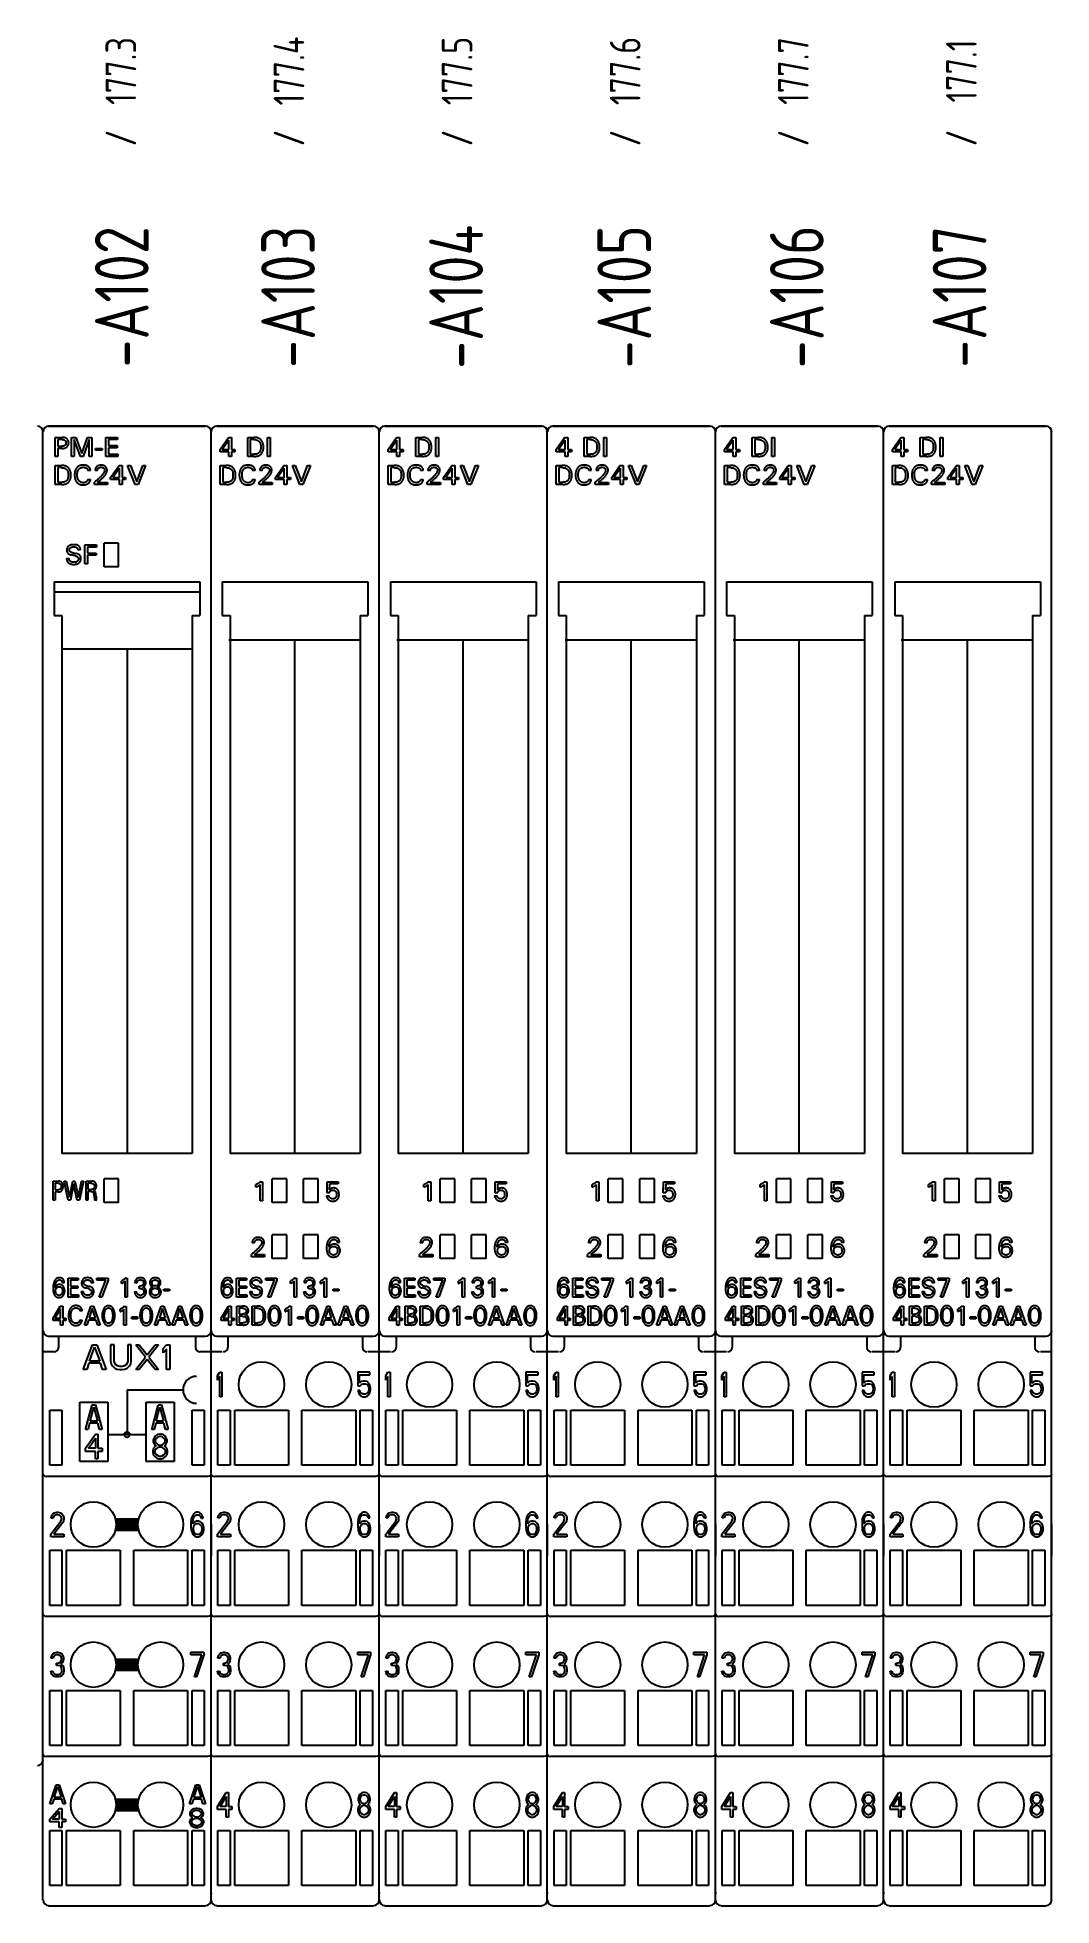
# Model space of a CAD drawing. Extents: x 10 to 879, y 6 to 221.
# Drawn here: x 630.4 to 696.5, y 97.2 to 219 of the extents above; entities that cross this region are included whole.
import ezdxf
from ezdxf.enums import TextEntityAlignment as Align

# ---------------------------------------------------------------- set-up
doc = ezdxf.new("R2010")
doc.units = 0
doc.header["$LTSCALE"] = 5
doc.header["$MEASUREMENT"] = 0
doc.layers.get('0').update_dxf_attribs({"linetype": 'CONTINUOUS'})
doc.layers.add('3', color=3, linetype='CONTINUOUS')
doc.styles.add('DIN', font='DIN.shx', dxfattribs={"width": 0.85})

msp = doc.modelspace()

# ---------------------------------------------------------------- texts
at = {"color": 7, "style": 'DIN', "width": 0.8}
for s, p in [('177.3', (636.85, 216.78)), ('177.4', (647.81, 216.78)), ('177.5', (658.77, 216.78)), ('177.6', (669.73, 216.78)), ('177.7', (680.69, 216.78)), ('177.1', (691.65, 216.78)), ('/', (636.85, 212.41)), ('/', (647.81, 212.41)), ('/', (658.77, 212.41)), ('/', (669.73, 212.41)), ('/', (680.69, 212.41)), ('/', (691.65, 212.41))]:
    msp.add_text(s, height=2, rotation=90, dxfattribs=at).set_placement(p, align=Align.CENTER)
at = {"layer": '3', "style": 'DIN', "width": 0.8}
for s, p in [('-A102', (637.66, 202.06)), ('-A103', (648.5, 202.06)), ('-A104', (659.46, 202.06)), ('-A105', (670.42, 202.06)), ('-A106', (681.67, 202.06)), ('-A107', (692.28, 202.06))]:
    msp.add_text(s, height=3.5, rotation=90, dxfattribs=at).set_placement(p, align=Align.CENTER)

# ---------------------------------------------------------------- linework, layer by layer
at = {"color": 7, "linetype": 'Continuous'}
for p, q in [((630.77, 97.54), (630.77, 193.26)), ((630.77, 133.27), (630.77, 193.26)), ((631.14, 193.62), (641.37, 193.62)), ((641.37, 193.62), (631.14, 193.62)), ((631.57, 191.65), (631.57, 192.89)), ((631.57, 192.89), (632.03, 192.89)), ((631.74, 192.75), (631.74, 192.32)), ((632.03, 192.75), (631.74, 192.75)), ((632.04, 192.89), (632.03, 192.89)), ((632.03, 192.75), (632.04, 192.75)), ((632.06, 192.89), (632.04, 192.89)), ((632.04, 192.75), (632.05, 192.75)), ((632.05, 192.75), (632.06, 192.75)), ((632.08, 192.89), (632.06, 192.89)), ((632.06, 192.75), (632.07, 192.75)), ((632.07, 192.75), (632.08, 192.75)), ((632.09, 192.89), (632.08, 192.89)), ((632.08, 192.75), (632.09, 192.75)), ((632.11, 192.89), (632.09, 192.89)), ((632.09, 192.75), (632.1, 192.75)), ((632.1, 192.75), (632.1, 192.75)), ((632.1, 192.75), (632.11, 192.74)), ((632.12, 192.89), (632.11, 192.89)), ((632.11, 192.74), (632.12, 192.74)), ((632.14, 192.88), (632.12, 192.89)), ((632.12, 192.74), (632.13, 192.74)), ((632.13, 192.74), (632.13, 192.74)), ((632.13, 192.74), (632.14, 192.74)), ((632.15, 192.88), (632.14, 192.88)), ((632.14, 192.74), (632.15, 192.73)), ((632.17, 192.88), (632.15, 192.88)), ((632.15, 192.73), (632.15, 192.73)), ((632.15, 192.73), (632.16, 192.73)), ((632.16, 192.73), (632.17, 192.72)), ((632.18, 192.88), (632.17, 192.88)), ((632.17, 192.72), (632.17, 192.72)), ((632.17, 192.72), (632.18, 192.72)), ((632.19, 192.87), (632.18, 192.88)), ((632.18, 192.72), (632.19, 192.71)), ((632.2, 192.87), (632.19, 192.87)), ((632.19, 192.71), (632.19, 192.71)), ((632.19, 192.71), (632.2, 192.71)), ((632.21, 192.87), (632.2, 192.87)), ((632.2, 192.71), (632.2, 192.7)), ((632.2, 192.7), (632.21, 192.7)), ((632.23, 192.86), (632.21, 192.87)), ((632.21, 192.7), (632.21, 192.69)), ((632.21, 192.69), (632.22, 192.69)), ((632.22, 192.69), (632.22, 192.68)), ((632.22, 192.68), (632.23, 192.68)), ((632.24, 192.86), (632.23, 192.86)), ((632.23, 192.68), (632.23, 192.67)), ((632.23, 192.67), (632.24, 192.67)), ((632.25, 192.85), (632.24, 192.86)), ((632.24, 192.67), (632.24, 192.66)), ((632.24, 192.66), (632.24, 192.66)), ((632.24, 192.66), (632.25, 192.65)), ((632.26, 192.85), (632.25, 192.85)), ((632.25, 192.65), (632.25, 192.65)), ((632.25, 192.65), (632.25, 192.64)), ((632.25, 192.64), (632.26, 192.64)), ((632.27, 192.84), (632.26, 192.85)), ((632.26, 192.64), (632.26, 192.63)), ((632.26, 192.63), (632.26, 192.62)), ((632.26, 192.62), (632.26, 192.62)), ((632.26, 192.62), (632.27, 192.61)), ((632.27, 192.46), (632.26, 192.46)), ((632.26, 192.46), (632.26, 192.45)), ((632.26, 192.45), (632.26, 192.44)), ((632.28, 192.84), (632.27, 192.84)), ((632.27, 192.61), (632.27, 192.6)), ((632.27, 192.6), (632.27, 192.6)), ((632.27, 192.6), (632.27, 192.59)), ((632.27, 192.59), (632.27, 192.58)), ((632.27, 192.58), (632.27, 192.57)), ((632.27, 192.57), (632.28, 192.56)), ((632.27, 192.57), (632.27, 192.57)), ((632.28, 192.51), (632.27, 192.51)), ((632.27, 192.51), (632.27, 192.5)), ((632.27, 192.5), (632.27, 192.49)), ((632.27, 192.49), (632.27, 192.49)), ((632.27, 192.49), (632.27, 192.48)), ((632.27, 192.48), (632.27, 192.47)), ((632.27, 192.47), (632.27, 192.46)), ((632.29, 192.83), (632.28, 192.84)), ((632.28, 192.56), (632.28, 192.55)), ((632.28, 192.55), (632.28, 192.55)), ((632.28, 192.55), (632.28, 192.54)), ((632.28, 192.54), (632.28, 192.53)), ((632.28, 192.53), (632.28, 192.52)), ((632.28, 192.52), (632.28, 192.51)), ((632.3, 192.82), (632.29, 192.83)), ((632.31, 192.82), (632.3, 192.82)), ((632.32, 192.81), (632.31, 192.82)), ((632.33, 192.8), (632.32, 192.81)), ((632.34, 192.8), (632.33, 192.8)), ((632.35, 192.79), (632.34, 192.8)), ((632.35, 192.78), (632.35, 192.79)), ((632.36, 192.77), (632.35, 192.78)), ((632.37, 192.77), (632.36, 192.77)), ((632.38, 192.76), (632.37, 192.77)), ((632.38, 192.75), (632.38, 192.76)), ((632.39, 192.74), (632.38, 192.75)), ((632.4, 192.73), (632.39, 192.74)), ((632.4, 192.72), (632.4, 192.73)), ((632.41, 192.71), (632.4, 192.72)), ((632.41, 192.7), (632.41, 192.71)), ((632.41, 192.7), (632.41, 192.7)), ((632.42, 192.69), (632.41, 192.7)), ((632.42, 192.68), (632.42, 192.69)), ((632.43, 192.67), (632.42, 192.68)), ((632.43, 192.66), (632.43, 192.67)), ((632.43, 192.65), (632.43, 192.66)), ((632.44, 192.64), (632.43, 192.65)), ((632.44, 192.62), (632.44, 192.64)), ((632.44, 192.61), (632.44, 192.62)), ((632.44, 192.6), (632.44, 192.61)), ((632.44, 192.59), (632.44, 192.6)), ((632.44, 192.58), (632.44, 192.59)), ((632.45, 192.56), (632.44, 192.58)), ((632.44, 192.5), (632.45, 192.51)), ((632.44, 192.49), (632.44, 192.5)), ((632.44, 192.48), (632.44, 192.49)), ((632.44, 192.46), (632.44, 192.48)), ((632.44, 192.45), (632.44, 192.46)), ((632.44, 192.44), (632.44, 192.45)), ((632.45, 192.55), (632.45, 192.56)), ((632.45, 192.54), (632.45, 192.55)), ((632.45, 192.53), (632.45, 192.54)), ((632.45, 192.51), (632.45, 192.53)), ((632.64, 191.65), (632.64, 192.89)), ((632.64, 192.89), (632.91, 192.89)), ((632.81, 192.76), (632.81, 191.65)), ((633.22, 191.65), (632.81, 192.76)), ((632.91, 192.89), (633.3, 191.85)), ((633.3, 191.85), (633.68, 192.89)), ((633.79, 192.76), (633.39, 191.65)), ((633.68, 192.89), (633.96, 192.89)), ((633.79, 191.65), (633.79, 192.76)), ((633.96, 192.89), (633.96, 191.65)), ((634.87, 191.65), (634.87, 192.89)), ((634.87, 192.89), (635.63, 192.89)), ((635.04, 192.75), (635.04, 192.36)), ((635.63, 192.75), (635.04, 192.75)), ((635.63, 192.89), (635.63, 192.75)), ((641.73, 97.54), (641.73, 193.26)), ((641.73, 97.54), (641.73, 193.26)), ((641.73, 133.27), (641.73, 193.26)), ((641.73, 133.27), (641.73, 193.26)), ((642.1, 193.62), (652.33, 193.62)), ((652.33, 193.62), (642.1, 193.62)), ((642.32, 192.11), (642.86, 192.89)), ((642.89, 192.72), (642.46, 192.1)), ((642.86, 192.89), (643.06, 192.89)), ((642.89, 192.1), (642.89, 192.72)), ((643.06, 192.89), (643.06, 192.1)), ((644.12, 191.65), (644.12, 192.89)), ((644.12, 192.89), (644.52, 192.89)), ((644.29, 192.75), (644.29, 191.79)), ((644.52, 192.75), (644.29, 192.75)), ((644.54, 192.89), (644.52, 192.89)), ((644.52, 192.75), (644.53, 192.75)), ((644.53, 192.75), (644.55, 192.75)), ((644.56, 192.89), (644.54, 192.89)), ((644.55, 192.75), (644.56, 192.75)), ((644.58, 192.89), (644.56, 192.89)), ((644.56, 192.75), (644.58, 192.75)), ((644.6, 192.89), (644.58, 192.89)), ((644.58, 192.75), (644.59, 192.75)), ((644.59, 192.75), (644.61, 192.75)), ((644.62, 192.89), (644.6, 192.89)), ((644.61, 192.75), (644.63, 192.75)), ((644.64, 192.89), (644.62, 192.89)), ((644.63, 192.75), (644.64, 192.74)), ((644.66, 192.88), (644.64, 192.89)), ((644.64, 192.74), (644.66, 192.74)), ((644.68, 192.88), (644.66, 192.88)), ((644.66, 192.74), (644.67, 192.74)), ((644.67, 192.74), (644.69, 192.73)), ((644.7, 192.88), (644.68, 192.88)), ((644.69, 192.73), (644.7, 192.73)), ((644.72, 192.88), (644.7, 192.88)), ((644.7, 192.73), (644.72, 192.72)), ((644.74, 192.87), (644.72, 192.88)), ((644.72, 192.72), (644.73, 192.72)), ((644.73, 192.72), (644.74, 192.71)), ((644.76, 192.87), (644.74, 192.87)), ((644.74, 192.71), (644.76, 192.71)), ((644.77, 192.86), (644.76, 192.87)), ((644.76, 192.71), (644.77, 192.7)), ((644.79, 192.85), (644.77, 192.86)), ((644.77, 192.7), (644.78, 192.69)), ((644.78, 192.69), (644.79, 192.69)), ((644.81, 192.85), (644.79, 192.85)), ((644.79, 192.69), (644.8, 192.68)), ((644.8, 192.68), (644.81, 192.67)), ((644.83, 192.84), (644.81, 192.85)), ((644.81, 192.67), (644.82, 192.67)), ((644.82, 192.67), (644.83, 192.66)), ((644.85, 192.83), (644.83, 192.84)), ((644.83, 192.66), (644.84, 192.65)), ((644.84, 192.65), (644.85, 192.64)), ((644.87, 192.82), (644.85, 192.83)), ((644.85, 192.64), (644.86, 192.63)), ((644.86, 192.63), (644.87, 192.62)), ((644.88, 192.81), (644.87, 192.82)), ((644.87, 192.62), (644.88, 192.61)), ((644.89, 192.81), (644.88, 192.81)), ((644.88, 192.61), (644.88, 192.6)), ((644.88, 192.6), (644.89, 192.59)), ((644.91, 192.8), (644.89, 192.81)), ((644.89, 192.59), (644.9, 192.58)), ((644.9, 192.58), (644.9, 192.57)), ((644.9, 192.57), (644.91, 192.56)), ((644.92, 192.79), (644.91, 192.8)), ((644.91, 192.56), (644.92, 192.55)), ((644.94, 192.78), (644.92, 192.79)), ((644.92, 192.55), (644.92, 192.54)), ((644.92, 192.54), (644.93, 192.53)), ((644.93, 192.53), (644.94, 192.51)), ((644.95, 192.77), (644.94, 192.78)), ((644.94, 192.51), (644.94, 192.5)), ((644.94, 192.5), (644.95, 192.48)), ((644.96, 192.75), (644.95, 192.77)), ((644.95, 192.48), (644.95, 192.47)), ((644.95, 192.47), (644.96, 192.45)), ((644.97, 192.74), (644.96, 192.75)), ((644.96, 192.45), (644.96, 192.44)), ((644.99, 192.73), (644.97, 192.74)), ((645, 192.72), (644.99, 192.73)), ((645.01, 192.71), (645, 192.72)), ((645.02, 192.69), (645.01, 192.71)), ((645.03, 192.68), (645.02, 192.69)), ((645.04, 192.67), (645.03, 192.68)), ((645.05, 192.65), (645.04, 192.67)), ((645.06, 192.64), (645.05, 192.65)), ((645.07, 192.62), (645.06, 192.64)), ((645.07, 192.61), (645.07, 192.62)), ((645.08, 192.59), (645.07, 192.61)), ((645.09, 192.57), (645.08, 192.59)), ((645.1, 192.55), (645.09, 192.57)), ((645.11, 192.53), (645.1, 192.55)), ((645.11, 192.51), (645.11, 192.53)), ((645.12, 192.49), (645.11, 192.51)), ((645.12, 192.47), (645.12, 192.49)), ((645.13, 192.45), (645.12, 192.47)), ((645.13, 192.43), (645.13, 192.45)), ((645.42, 191.65), (645.42, 192.89)), ((645.42, 192.89), (645.59, 192.89)), ((645.59, 192.89), (645.59, 191.65)), ((652.69, 97.54), (652.69, 193.26)), ((652.69, 133.27), (652.69, 193.26)), ((652.69, 97.54), (652.69, 193.26)), ((652.69, 133.27), (652.69, 193.26)), ((653.06, 193.62), (663.29, 193.62)), ((663.29, 193.62), (653.06, 193.62)), ((653.28, 192.11), (653.82, 192.89)), ((653.85, 192.72), (653.42, 192.1)), ((653.82, 192.89), (654.02, 192.89)), ((653.85, 192.1), (653.85, 192.72)), ((654.02, 192.89), (654.02, 192.1)), ((655.09, 191.65), (655.09, 192.89)), ((655.09, 192.89), (655.48, 192.89)), ((655.25, 192.75), (655.25, 191.79)), ((655.48, 192.75), (655.25, 192.75)), ((655.5, 192.89), (655.48, 192.89)), ((655.48, 192.75), (655.49, 192.75)), ((655.49, 192.75), (655.51, 192.75)), ((655.52, 192.89), (655.5, 192.89)), ((655.51, 192.75), (655.52, 192.75)), ((655.54, 192.89), (655.52, 192.89)), ((655.52, 192.75), (655.54, 192.75)), ((655.56, 192.89), (655.54, 192.89)), ((655.54, 192.75), (655.56, 192.75)), ((655.58, 192.89), (655.56, 192.89)), ((655.56, 192.75), (655.57, 192.75)), ((655.57, 192.75), (655.59, 192.75)), ((655.6, 192.89), (655.58, 192.89)), ((655.59, 192.75), (655.6, 192.74)), ((655.62, 192.88), (655.6, 192.89)), ((655.6, 192.74), (655.62, 192.74)), ((655.64, 192.88), (655.62, 192.88)), ((655.62, 192.74), (655.63, 192.74)), ((655.63, 192.74), (655.65, 192.73)), ((655.66, 192.88), (655.64, 192.88)), ((655.65, 192.73), (655.66, 192.73)), ((655.68, 192.88), (655.66, 192.88)), ((655.66, 192.73), (655.68, 192.72)), ((655.7, 192.87), (655.68, 192.88)), ((655.68, 192.72), (655.69, 192.72)), ((655.69, 192.72), (655.7, 192.71)), ((655.72, 192.87), (655.7, 192.87)), ((655.7, 192.71), (655.72, 192.71)), ((655.73, 192.86), (655.72, 192.87)), ((655.72, 192.71), (655.73, 192.7)), ((655.75, 192.85), (655.73, 192.86)), ((655.73, 192.7), (655.74, 192.69)), ((655.74, 192.69), (655.75, 192.69)), ((655.77, 192.85), (655.75, 192.85)), ((655.75, 192.69), (655.76, 192.68)), ((655.76, 192.68), (655.77, 192.67)), ((655.79, 192.84), (655.77, 192.85)), ((655.77, 192.67), (655.78, 192.67)), ((655.78, 192.67), (655.79, 192.66)), ((655.81, 192.83), (655.79, 192.84)), ((655.79, 192.66), (655.8, 192.65)), ((655.8, 192.65), (655.81, 192.64)), ((655.83, 192.82), (655.81, 192.83)), ((655.81, 192.64), (655.82, 192.63)), ((655.82, 192.63), (655.83, 192.62)), ((655.84, 192.81), (655.83, 192.82)), ((655.83, 192.62), (655.84, 192.61)), ((655.85, 192.81), (655.84, 192.81)), ((655.84, 192.61), (655.84, 192.6)), ((655.84, 192.6), (655.85, 192.59)), ((655.87, 192.8), (655.85, 192.81)), ((655.85, 192.59), (655.86, 192.58)), ((655.86, 192.58), (655.86, 192.57)), ((655.86, 192.57), (655.87, 192.56)), ((655.88, 192.79), (655.87, 192.8)), ((655.87, 192.56), (655.88, 192.55)), ((655.9, 192.78), (655.88, 192.79)), ((655.88, 192.55), (655.88, 192.54)), ((655.88, 192.54), (655.89, 192.53)), ((655.89, 192.53), (655.9, 192.51)), ((655.91, 192.77), (655.9, 192.78)), ((655.9, 192.51), (655.9, 192.5)), ((655.9, 192.5), (655.91, 192.48)), ((655.92, 192.75), (655.91, 192.77)), ((655.91, 192.48), (655.91, 192.47)), ((655.91, 192.47), (655.92, 192.45)), ((655.93, 192.74), (655.92, 192.75)), ((655.92, 192.45), (655.92, 192.44)), ((655.95, 192.73), (655.93, 192.74)), ((655.96, 192.72), (655.95, 192.73)), ((655.97, 192.71), (655.96, 192.72)), ((655.98, 192.69), (655.97, 192.71)), ((655.99, 192.68), (655.98, 192.69)), ((656, 192.67), (655.99, 192.68)), ((656.01, 192.65), (656, 192.67)), ((656.02, 192.64), (656.01, 192.65)), ((656.03, 192.62), (656.02, 192.64)), ((656.03, 192.61), (656.03, 192.62)), ((656.04, 192.59), (656.03, 192.61)), ((656.05, 192.57), (656.04, 192.59)), ((656.06, 192.55), (656.05, 192.57)), ((656.07, 192.53), (656.06, 192.55)), ((656.07, 192.51), (656.07, 192.53)), ((656.08, 192.49), (656.07, 192.51)), ((656.08, 192.47), (656.08, 192.49)), ((656.09, 192.45), (656.08, 192.47)), ((656.09, 192.43), (656.09, 192.45)), ((656.38, 191.65), (656.38, 192.89)), ((656.38, 192.89), (656.55, 192.89)), ((656.55, 192.89), (656.55, 191.65)), ((663.65, 97.54), (663.65, 193.26)), ((663.65, 133.27), (663.65, 193.26)), ((663.65, 97.54), (663.65, 193.26)), ((663.65, 133.27), (663.65, 193.26)), ((664.02, 193.62), (674.25, 193.62)), ((674.25, 193.62), (664.02, 193.62)), ((664.24, 192.11), (664.78, 192.89)), ((664.81, 192.72), (664.38, 192.1)), ((664.78, 192.89), (664.98, 192.89)), ((664.81, 192.1), (664.81, 192.72)), ((664.98, 192.89), (664.98, 192.1)), ((666.05, 191.65), (666.05, 192.89)), ((666.05, 192.89), (666.44, 192.89)), ((666.22, 192.75), (666.22, 191.79)), ((666.44, 192.75), (666.22, 192.75)), ((666.46, 192.89), (666.44, 192.89)), ((666.44, 192.75), (666.45, 192.75)), ((666.45, 192.75), (666.47, 192.75)), ((666.48, 192.89), (666.46, 192.89)), ((666.47, 192.75), (666.48, 192.75)), ((666.5, 192.89), (666.48, 192.89)), ((666.48, 192.75), (666.5, 192.75)), ((666.52, 192.89), (666.5, 192.89)), ((666.5, 192.75), (666.52, 192.75)), ((666.54, 192.89), (666.52, 192.89)), ((666.52, 192.75), (666.53, 192.75)), ((666.53, 192.75), (666.55, 192.75)), ((666.56, 192.89), (666.54, 192.89)), ((666.55, 192.75), (666.56, 192.74)), ((666.58, 192.88), (666.56, 192.89)), ((666.56, 192.74), (666.58, 192.74)), ((666.6, 192.88), (666.58, 192.88)), ((666.58, 192.74), (666.59, 192.74)), ((666.59, 192.74), (666.61, 192.73)), ((666.62, 192.88), (666.6, 192.88)), ((666.61, 192.73), (666.62, 192.73)), ((666.64, 192.88), (666.62, 192.88)), ((666.62, 192.73), (666.64, 192.72)), ((666.66, 192.87), (666.64, 192.88)), ((666.64, 192.72), (666.65, 192.72)), ((666.65, 192.72), (666.66, 192.71)), ((666.68, 192.87), (666.66, 192.87)), ((666.66, 192.71), (666.68, 192.71)), ((666.69, 192.86), (666.68, 192.87)), ((666.68, 192.71), (666.69, 192.7)), ((666.71, 192.85), (666.69, 192.86)), ((666.69, 192.7), (666.7, 192.69)), ((666.7, 192.69), (666.71, 192.69)), ((666.73, 192.85), (666.71, 192.85)), ((666.71, 192.69), (666.72, 192.68)), ((666.72, 192.68), (666.73, 192.67)), ((666.75, 192.84), (666.73, 192.85)), ((666.73, 192.67), (666.74, 192.67)), ((666.74, 192.67), (666.75, 192.66)), ((666.77, 192.83), (666.75, 192.84)), ((666.75, 192.66), (666.76, 192.65)), ((666.76, 192.65), (666.77, 192.64)), ((666.79, 192.82), (666.77, 192.83)), ((666.77, 192.64), (666.78, 192.63)), ((666.78, 192.63), (666.79, 192.62)), ((666.8, 192.81), (666.79, 192.82)), ((666.79, 192.62), (666.8, 192.61)), ((666.82, 192.81), (666.8, 192.81)), ((666.8, 192.61), (666.8, 192.6)), ((666.8, 192.6), (666.81, 192.59)), ((666.81, 192.59), (666.82, 192.58)), ((666.83, 192.8), (666.82, 192.81)), ((666.82, 192.58), (666.83, 192.57)), ((666.84, 192.79), (666.83, 192.8)), ((666.83, 192.57), (666.83, 192.56)), ((666.83, 192.56), (666.84, 192.55)), ((666.86, 192.78), (666.84, 192.79)), ((666.84, 192.55), (666.84, 192.54)), ((666.84, 192.54), (666.85, 192.53)), ((666.85, 192.53), (666.86, 192.51)), ((666.87, 192.77), (666.86, 192.78)), ((666.86, 192.51), (666.86, 192.5)), ((666.86, 192.5), (666.87, 192.48)), ((666.88, 192.75), (666.87, 192.77)), ((666.87, 192.48), (666.87, 192.47)), ((666.87, 192.47), (666.88, 192.45)), ((666.89, 192.74), (666.88, 192.75)), ((666.88, 192.45), (666.88, 192.44)), ((666.91, 192.73), (666.89, 192.74)), ((666.92, 192.72), (666.91, 192.73)), ((666.93, 192.71), (666.92, 192.72)), ((666.94, 192.69), (666.93, 192.71)), ((666.95, 192.68), (666.94, 192.69)), ((666.96, 192.67), (666.95, 192.68)), ((666.97, 192.65), (666.96, 192.67)), ((666.98, 192.64), (666.97, 192.65)), ((666.99, 192.62), (666.98, 192.64)), ((666.99, 192.61), (666.99, 192.62)), ((667, 192.59), (666.99, 192.61)), ((667.01, 192.57), (667, 192.59)), ((667.02, 192.55), (667.01, 192.57)), ((667.03, 192.53), (667.02, 192.55)), ((667.03, 192.51), (667.03, 192.53)), ((667.04, 192.49), (667.03, 192.51)), ((667.04, 192.47), (667.04, 192.49)), ((667.05, 192.45), (667.04, 192.47)), ((667.05, 192.43), (667.05, 192.45)), ((667.34, 191.65), (667.34, 192.89)), ((667.34, 192.89), (667.51, 192.89)), ((667.51, 192.89), (667.51, 191.65)), ((674.61, 97.54), (674.61, 193.26)), ((674.61, 133.27), (674.61, 193.26)), ((674.61, 97.54), (674.61, 193.26)), ((674.61, 133.27), (674.61, 193.26)), ((674.98, 193.62), (685.21, 193.62)), ((685.21, 193.62), (674.98, 193.62)), ((675.2, 192.11), (675.74, 192.89)), ((675.77, 192.72), (675.34, 192.1)), ((675.74, 192.89), (675.94, 192.89)), ((675.77, 192.1), (675.77, 192.72)), ((675.94, 192.89), (675.94, 192.1)), ((677.01, 191.65), (677.01, 192.89)), ((677.01, 192.89), (677.4, 192.89)), ((677.18, 192.75), (677.18, 191.79)), ((677.4, 192.75), (677.18, 192.75)), ((677.42, 192.89), (677.4, 192.89)), ((677.4, 192.75), (677.41, 192.75)), ((677.41, 192.75), (677.43, 192.75)), ((677.44, 192.89), (677.42, 192.89)), ((677.43, 192.75), (677.45, 192.75)), ((677.46, 192.89), (677.44, 192.89)), ((677.45, 192.75), (677.46, 192.75)), ((677.48, 192.89), (677.46, 192.89)), ((677.46, 192.75), (677.48, 192.75)), ((677.5, 192.89), (677.48, 192.89)), ((677.48, 192.75), (677.49, 192.75)), ((677.49, 192.75), (677.51, 192.75)), ((677.52, 192.89), (677.5, 192.89)), ((677.51, 192.75), (677.52, 192.74)), ((677.54, 192.88), (677.52, 192.89)), ((677.52, 192.74), (677.54, 192.74)), ((677.56, 192.88), (677.54, 192.88)), ((677.54, 192.74), (677.55, 192.74)), ((677.55, 192.74), (677.57, 192.73)), ((677.58, 192.88), (677.56, 192.88)), ((677.57, 192.73), (677.58, 192.73)), ((677.6, 192.88), (677.58, 192.88)), ((677.58, 192.73), (677.6, 192.72)), ((677.62, 192.87), (677.6, 192.88)), ((677.6, 192.72), (677.61, 192.72)), ((677.61, 192.72), (677.62, 192.71)), ((677.64, 192.87), (677.62, 192.87)), ((677.62, 192.71), (677.64, 192.71)), ((677.66, 192.86), (677.64, 192.87)), ((677.64, 192.71), (677.65, 192.7)), ((677.65, 192.7), (677.66, 192.69)), ((677.67, 192.85), (677.66, 192.86)), ((677.66, 192.69), (677.67, 192.69)), ((677.69, 192.85), (677.67, 192.85)), ((677.67, 192.69), (677.68, 192.68)), ((677.68, 192.68), (677.69, 192.67)), ((677.71, 192.84), (677.69, 192.85)), ((677.69, 192.67), (677.7, 192.67)), ((677.7, 192.67), (677.71, 192.66)), ((677.73, 192.83), (677.71, 192.84)), ((677.71, 192.66), (677.72, 192.65)), ((677.72, 192.65), (677.73, 192.64)), ((677.75, 192.82), (677.73, 192.83)), ((677.73, 192.64), (677.74, 192.63)), ((677.74, 192.63), (677.75, 192.62)), ((677.76, 192.81), (677.75, 192.82)), ((677.75, 192.62), (677.76, 192.61)), ((677.78, 192.81), (677.76, 192.81)), ((677.76, 192.61), (677.76, 192.6)), ((677.76, 192.6), (677.77, 192.59)), ((677.77, 192.59), (677.78, 192.58)), ((677.79, 192.8), (677.78, 192.81)), ((677.78, 192.58), (677.79, 192.57)), ((677.8, 192.79), (677.79, 192.8)), ((677.79, 192.57), (677.79, 192.56)), ((677.79, 192.56), (677.8, 192.55)), ((677.82, 192.78), (677.8, 192.79)), ((677.8, 192.55), (677.8, 192.54)), ((677.8, 192.54), (677.81, 192.53)), ((677.81, 192.53), (677.82, 192.51)), ((677.83, 192.77), (677.82, 192.78)), ((677.82, 192.51), (677.82, 192.5)), ((677.82, 192.5), (677.83, 192.48)), ((677.84, 192.75), (677.83, 192.77)), ((677.83, 192.48), (677.83, 192.47)), ((677.83, 192.47), (677.84, 192.45)), ((677.85, 192.74), (677.84, 192.75)), ((677.84, 192.45), (677.84, 192.44)), ((677.87, 192.73), (677.85, 192.74)), ((677.88, 192.72), (677.87, 192.73)), ((677.89, 192.71), (677.88, 192.72)), ((677.9, 192.69), (677.89, 192.71)), ((677.91, 192.68), (677.9, 192.69)), ((677.92, 192.67), (677.91, 192.68)), ((677.93, 192.65), (677.92, 192.67)), ((677.94, 192.64), (677.93, 192.65)), ((677.95, 192.62), (677.94, 192.64)), ((677.96, 192.61), (677.95, 192.62)), ((677.96, 192.59), (677.96, 192.61)), ((677.97, 192.57), (677.96, 192.59)), ((677.98, 192.55), (677.97, 192.57)), ((677.99, 192.53), (677.98, 192.55)), ((677.99, 192.51), (677.99, 192.53)), ((678, 192.49), (677.99, 192.51)), ((678, 192.47), (678, 192.49)), ((678.01, 192.45), (678, 192.47)), ((678.01, 192.43), (678.01, 192.45)), ((678.3, 191.65), (678.3, 192.89)), ((678.3, 192.89), (678.47, 192.89)), ((678.47, 192.89), (678.47, 191.65)), ((685.57, 97.54), (685.57, 193.26)), ((685.57, 133.27), (685.57, 193.26)), ((685.57, 97.54), (685.57, 193.26)), ((685.57, 133.27), (685.57, 193.26)), ((685.94, 193.62), (696.17, 193.62)), ((696.17, 193.62), (685.94, 193.62)), ((686.16, 192.11), (686.7, 192.89)), ((686.73, 192.72), (686.3, 192.1)), ((686.7, 192.89), (686.9, 192.89)), ((686.73, 192.1), (686.73, 192.72)), ((686.9, 192.89), (686.9, 192.1)), ((687.97, 191.65), (687.97, 192.89)), ((687.97, 192.89), (688.36, 192.89)), ((688.14, 192.75), (688.14, 191.79)), ((688.36, 192.75), (688.14, 192.75)), ((688.38, 192.89), (688.36, 192.89)), ((688.36, 192.75), (688.38, 192.75)), ((688.4, 192.89), (688.38, 192.89)), ((688.38, 192.75), (688.39, 192.75)), ((688.39, 192.75), (688.41, 192.75)), ((688.42, 192.89), (688.4, 192.89)), ((688.41, 192.75), (688.42, 192.75)), ((688.44, 192.89), (688.42, 192.89)), ((688.42, 192.75), (688.44, 192.75)), ((688.46, 192.89), (688.44, 192.89)), ((688.44, 192.75), (688.45, 192.75)), ((688.45, 192.75), (688.47, 192.75)), ((688.48, 192.89), (688.46, 192.89)), ((688.47, 192.75), (688.48, 192.74)), ((688.5, 192.88), (688.48, 192.89)), ((688.48, 192.74), (688.5, 192.74)), ((688.52, 192.88), (688.5, 192.88)), ((688.5, 192.74), (688.51, 192.74)), ((688.51, 192.74), (688.53, 192.73)), ((688.54, 192.88), (688.52, 192.88)), ((688.53, 192.73), (688.54, 192.73)), ((688.56, 192.88), (688.54, 192.88)), ((688.54, 192.73), (688.56, 192.72)), ((688.58, 192.87), (688.56, 192.88)), ((688.56, 192.72), (688.57, 192.72)), ((688.57, 192.72), (688.59, 192.71)), ((688.6, 192.87), (688.58, 192.87)), ((688.59, 192.71), (688.6, 192.71)), ((688.62, 192.86), (688.6, 192.87)), ((688.6, 192.71), (688.61, 192.7)), ((688.61, 192.7), (688.62, 192.69)), ((688.63, 192.85), (688.62, 192.86)), ((688.62, 192.69), (688.63, 192.69)), ((688.65, 192.85), (688.63, 192.85)), ((688.63, 192.69), (688.64, 192.68)), ((688.64, 192.68), (688.65, 192.67)), ((688.67, 192.84), (688.65, 192.85)), ((688.65, 192.67), (688.66, 192.67)), ((688.66, 192.67), (688.67, 192.66)), ((688.69, 192.83), (688.67, 192.84)), ((688.67, 192.66), (688.68, 192.65)), ((688.68, 192.65), (688.69, 192.64)), ((688.71, 192.82), (688.69, 192.83)), ((688.69, 192.64), (688.7, 192.63)), ((688.7, 192.63), (688.71, 192.62)), ((688.72, 192.81), (688.71, 192.82)), ((688.71, 192.62), (688.72, 192.61)), ((688.74, 192.81), (688.72, 192.81)), ((688.72, 192.61), (688.72, 192.6)), ((688.72, 192.6), (688.73, 192.59)), ((688.73, 192.59), (688.74, 192.58)), ((688.75, 192.8), (688.74, 192.81)), ((688.74, 192.58), (688.75, 192.57)), ((688.76, 192.79), (688.75, 192.8)), ((688.75, 192.57), (688.75, 192.56)), ((688.75, 192.56), (688.76, 192.55)), ((688.78, 192.78), (688.76, 192.79)), ((688.76, 192.55), (688.76, 192.54)), ((688.76, 192.54), (688.77, 192.53)), ((688.77, 192.53), (688.78, 192.51)), ((688.79, 192.77), (688.78, 192.78)), ((688.78, 192.51), (688.78, 192.5)), ((688.78, 192.5), (688.79, 192.48)), ((688.8, 192.75), (688.79, 192.77)), ((688.79, 192.48), (688.79, 192.47)), ((688.79, 192.47), (688.8, 192.45)), ((688.82, 192.74), (688.8, 192.75)), ((688.8, 192.45), (688.8, 192.44)), ((688.83, 192.73), (688.82, 192.74)), ((688.84, 192.72), (688.83, 192.73)), ((688.85, 192.71), (688.84, 192.72)), ((688.86, 192.69), (688.85, 192.71)), ((688.87, 192.68), (688.86, 192.69)), ((688.88, 192.67), (688.87, 192.68)), ((688.89, 192.65), (688.88, 192.67)), ((688.9, 192.64), (688.89, 192.65)), ((688.91, 192.62), (688.9, 192.64)), ((688.92, 192.61), (688.91, 192.62)), ((688.92, 192.59), (688.92, 192.61)), ((688.93, 192.57), (688.92, 192.59)), ((688.94, 192.55), (688.93, 192.57)), ((688.95, 192.53), (688.94, 192.55)), ((688.95, 192.51), (688.95, 192.53)), ((688.96, 192.49), (688.95, 192.51)), ((688.96, 192.47), (688.96, 192.49)), ((688.97, 192.45), (688.96, 192.47)), ((688.97, 192.43), (688.97, 192.45)), ((689.26, 191.65), (689.26, 192.89)), ((689.26, 192.89), (689.43, 192.89)), ((689.43, 192.89), (689.43, 191.65)), ((696.53, 97.54), (696.53, 193.26)), ((696.53, 133.27), (696.53, 193.26)), ((696.53, 97.54), (696.53, 193.26)), ((696.53, 133.27), (696.53, 193.26)), ((631.74, 191.65), (631.57, 191.65)), ((631.74, 192.32), (632.03, 192.32)), ((631.74, 192.18), (631.74, 191.65)), ((632.03, 192.18), (631.74, 192.18)), ((632.04, 192.32), (632.03, 192.32)), ((632.03, 192.18), (632.04, 192.18)), ((632.05, 192.32), (632.04, 192.32)), ((632.04, 192.18), (632.06, 192.18)), ((632.06, 192.32), (632.05, 192.32)), ((632.07, 192.32), (632.06, 192.32)), ((632.06, 192.18), (632.08, 192.18)), ((632.08, 192.32), (632.07, 192.32)), ((632.09, 192.32), (632.08, 192.32)), ((632.08, 192.18), (632.09, 192.18)), ((632.1, 192.32), (632.09, 192.32)), ((632.09, 192.18), (632.11, 192.18)), ((632.11, 192.33), (632.1, 192.33)), ((632.1, 192.33), (632.1, 192.32)), ((632.12, 192.33), (632.11, 192.33)), ((632.11, 192.18), (632.13, 192.19)), ((632.13, 192.33), (632.12, 192.33)), ((632.14, 192.34), (632.13, 192.33)), ((632.13, 192.33), (632.13, 192.33)), ((632.13, 192.19), (632.14, 192.19)), ((632.15, 192.34), (632.14, 192.34)), ((632.14, 192.19), (632.15, 192.19)), ((632.16, 192.34), (632.15, 192.34)), ((632.15, 192.19), (632.17, 192.19)), ((632.17, 192.35), (632.16, 192.35)), ((632.16, 192.35), (632.16, 192.34)), ((632.18, 192.36), (632.17, 192.35)), ((632.17, 192.35), (632.17, 192.35)), ((632.17, 192.19), (632.18, 192.2)), ((632.19, 192.36), (632.18, 192.36)), ((632.18, 192.2), (632.19, 192.2)), ((632.2, 192.37), (632.19, 192.36)), ((632.19, 192.36), (632.19, 192.36)), ((632.19, 192.2), (632.2, 192.2)), ((632.21, 192.38), (632.2, 192.37)), ((632.2, 192.37), (632.2, 192.37)), ((632.2, 192.2), (632.22, 192.21)), ((632.22, 192.38), (632.21, 192.38)), ((632.21, 192.38), (632.21, 192.38)), ((632.23, 192.39), (632.22, 192.39)), ((632.22, 192.39), (632.22, 192.38)), ((632.22, 192.21), (632.23, 192.21)), ((632.24, 192.4), (632.23, 192.4)), ((632.23, 192.4), (632.23, 192.39)), ((632.23, 192.21), (632.24, 192.22)), ((632.25, 192.42), (632.24, 192.42)), ((632.24, 192.42), (632.24, 192.41)), ((632.24, 192.41), (632.24, 192.4)), ((632.24, 192.22), (632.25, 192.22)), ((632.26, 192.44), (632.25, 192.43)), ((632.25, 192.43), (632.25, 192.43)), ((632.25, 192.43), (632.25, 192.42)), ((632.25, 192.22), (632.26, 192.23)), ((632.26, 192.44), (632.26, 192.44)), ((632.26, 192.23), (632.27, 192.23)), ((632.27, 192.23), (632.28, 192.24)), ((632.28, 192.24), (632.29, 192.24)), ((632.29, 192.24), (632.3, 192.25)), ((632.3, 192.25), (632.31, 192.26)), ((632.31, 192.26), (632.32, 192.26)), ((632.32, 192.26), (632.33, 192.27)), ((632.33, 192.27), (632.34, 192.28)), ((632.34, 192.28), (632.35, 192.29)), ((632.35, 192.29), (632.36, 192.29)), ((632.36, 192.3), (632.37, 192.31)), ((632.36, 192.29), (632.36, 192.3)), ((632.37, 192.31), (632.38, 192.32)), ((632.38, 192.33), (632.39, 192.34)), ((632.38, 192.32), (632.38, 192.33)), ((632.39, 192.34), (632.4, 192.35)), ((632.4, 192.36), (632.41, 192.37)), ((632.4, 192.35), (632.4, 192.36)), ((632.41, 192.38), (632.42, 192.39)), ((632.41, 192.37), (632.41, 192.38)), ((632.42, 192.4), (632.43, 192.41)), ((632.42, 192.39), (632.42, 192.4)), ((632.43, 192.43), (632.44, 192.44)), ((632.43, 192.42), (632.43, 192.43)), ((632.43, 192.41), (632.43, 192.42)), ((632.81, 191.65), (632.64, 191.65)), ((633.39, 191.65), (633.22, 191.65)), ((633.96, 191.65), (633.79, 191.65)), ((634.2, 192.06), (634.2, 192.18)), ((634.2, 192.18), (634.62, 192.18)), ((634.62, 192.06), (634.2, 192.06)), ((634.62, 192.18), (634.62, 192.06)), ((635.65, 191.65), (634.87, 191.65)), ((635.04, 192.36), (635.61, 192.36)), ((635.04, 192.22), (635.04, 191.79)), ((635.61, 192.22), (635.04, 192.22)), ((635.04, 191.79), (635.65, 191.79)), ((635.61, 192.36), (635.61, 192.22)), ((635.65, 191.79), (635.65, 191.65)), ((642.32, 191.96), (642.32, 192.11)), ((642.89, 191.96), (642.32, 191.96)), ((642.46, 192.1), (642.89, 192.1)), ((642.89, 191.65), (642.89, 191.96)), ((643.06, 191.65), (642.89, 191.65)), ((643.06, 192.1), (643.29, 192.1)), ((643.06, 191.96), (643.06, 191.65)), ((643.29, 191.96), (643.06, 191.96)), ((643.29, 192.1), (643.29, 191.96)), ((644.55, 191.65), (644.12, 191.65)), ((644.29, 191.79), (644.55, 191.79)), ((644.57, 191.79), (644.55, 191.79)), ((644.55, 191.65), (644.57, 191.65)), ((644.59, 191.79), (644.57, 191.79)), ((644.57, 191.65), (644.59, 191.65)), ((644.61, 191.79), (644.59, 191.79)), ((644.59, 191.65), (644.61, 191.65)), ((644.62, 191.8), (644.61, 191.79)), ((644.61, 191.65), (644.63, 191.65)), ((644.64, 191.8), (644.62, 191.8)), ((644.63, 191.65), (644.65, 191.66)), ((644.66, 191.8), (644.64, 191.8)), ((644.65, 191.66), (644.67, 191.66)), ((644.67, 191.8), (644.66, 191.8)), ((644.69, 191.81), (644.67, 191.8)), ((644.67, 191.66), (644.69, 191.66)), ((644.7, 191.81), (644.69, 191.81)), ((644.69, 191.66), (644.71, 191.66)), ((644.72, 191.81), (644.7, 191.81)), ((644.71, 191.66), (644.73, 191.67)), ((644.73, 191.82), (644.72, 191.81)), ((644.74, 191.82), (644.73, 191.82)), ((644.73, 191.67), (644.75, 191.67)), ((644.76, 191.83), (644.74, 191.82)), ((644.75, 191.67), (644.77, 191.68)), ((644.77, 191.83), (644.76, 191.83)), ((644.78, 191.84), (644.77, 191.83)), ((644.77, 191.68), (644.79, 191.68)), ((644.79, 191.84), (644.78, 191.84)), ((644.8, 191.85), (644.79, 191.84)), ((644.79, 191.68), (644.81, 191.69)), ((644.81, 191.86), (644.8, 191.85)), ((644.82, 191.86), (644.81, 191.86)), ((644.81, 191.69), (644.83, 191.69)), ((644.83, 191.87), (644.82, 191.86)), ((644.84, 191.88), (644.83, 191.87)), ((644.83, 191.69), (644.84, 191.7)), ((644.85, 191.89), (644.84, 191.88)), ((644.84, 191.7), (644.86, 191.71)), ((644.86, 191.9), (644.85, 191.89)), ((644.87, 191.91), (644.86, 191.9)), ((644.86, 191.71), (644.88, 191.72)), ((644.88, 191.91), (644.87, 191.91)), ((644.89, 191.93), (644.88, 191.92)), ((644.88, 191.92), (644.88, 191.91)), ((644.88, 191.72), (644.89, 191.73)), ((644.9, 191.95), (644.89, 191.93)), ((644.89, 191.73), (644.91, 191.73)), ((644.91, 191.96), (644.9, 191.95)), ((644.92, 191.98), (644.91, 191.97)), ((644.91, 191.97), (644.91, 191.96)), ((644.91, 191.73), (644.92, 191.74)), ((644.93, 192), (644.92, 191.99)), ((644.92, 191.99), (644.92, 191.98)), ((644.92, 191.74), (644.94, 191.75)), ((644.94, 192.03), (644.93, 192.01)), ((644.93, 192.01), (644.93, 192)), ((644.95, 192.06), (644.94, 192.05)), ((644.94, 192.05), (644.94, 192.03)), ((644.94, 191.75), (644.95, 191.76)), ((644.96, 192.1), (644.95, 192.08)), ((644.95, 192.08), (644.95, 192.06)), ((644.95, 191.76), (644.96, 191.78)), ((644.96, 192.44), (644.96, 192.42)), ((644.96, 192.42), (644.96, 192.41)), ((644.96, 192.41), (644.97, 192.39)), ((644.97, 192.15), (644.96, 192.13)), ((644.96, 192.13), (644.96, 192.12)), ((644.96, 192.12), (644.96, 192.1)), ((644.96, 191.78), (644.98, 191.79)), ((644.97, 192.39), (644.97, 192.37)), ((644.97, 192.37), (644.97, 192.36)), ((644.97, 192.36), (644.97, 192.34)), ((644.97, 192.34), (644.97, 192.33)), ((644.97, 192.33), (644.97, 192.31)), ((644.97, 192.31), (644.97, 192.29)), ((644.97, 192.29), (644.97, 192.28)), ((644.97, 192.28), (644.97, 192.26)), ((644.97, 192.26), (644.97, 192.24)), ((644.97, 192.24), (644.97, 192.22)), ((644.97, 192.22), (644.97, 192.19)), ((644.97, 192.19), (644.97, 192.17)), ((644.97, 192.17), (644.97, 192.15)), ((644.98, 191.79), (644.99, 191.8)), ((644.99, 191.8), (645, 191.81)), ((645, 191.81), (645.01, 191.82)), ((645.01, 191.82), (645.02, 191.84)), ((645.02, 191.84), (645.03, 191.85)), ((645.03, 191.85), (645.04, 191.86)), ((645.04, 191.86), (645.05, 191.88)), ((645.05, 191.88), (645.06, 191.89)), ((645.06, 191.89), (645.07, 191.9)), ((645.07, 191.9), (645.08, 191.92)), ((645.08, 191.92), (645.09, 191.94)), ((645.09, 191.96), (645.1, 191.97)), ((645.09, 191.94), (645.09, 191.96)), ((645.1, 191.97), (645.11, 191.99)), ((645.11, 192.01), (645.12, 192.03)), ((645.11, 191.99), (645.11, 192.01)), ((645.12, 192.05), (645.13, 192.07)), ((645.12, 192.03), (645.12, 192.05)), ((645.13, 192.41), (645.13, 192.43)), ((645.14, 192.38), (645.13, 192.41)), ((645.13, 192.11), (645.14, 192.13)), ((645.13, 192.09), (645.13, 192.11)), ((645.13, 192.07), (645.13, 192.09)), ((645.14, 192.36), (645.14, 192.38)), ((645.14, 192.34), (645.14, 192.36)), ((645.14, 192.32), (645.14, 192.34)), ((645.14, 192.3), (645.14, 192.32)), ((645.14, 192.28), (645.14, 192.3)), ((645.14, 192.25), (645.14, 192.28)), ((645.14, 192.23), (645.14, 192.25)), ((645.14, 192.21), (645.14, 192.23)), ((645.14, 192.19), (645.14, 192.21)), ((645.14, 192.17), (645.14, 192.19)), ((645.14, 192.15), (645.14, 192.17)), ((645.14, 192.13), (645.14, 192.15)), ((645.59, 191.65), (645.42, 191.65)), ((653.28, 191.96), (653.28, 192.11)), ((653.85, 191.96), (653.28, 191.96)), ((653.42, 192.1), (653.85, 192.1)), ((653.85, 191.65), (653.85, 191.96)), ((654.02, 191.65), (653.85, 191.65)), ((654.02, 192.1), (654.25, 192.1)), ((654.02, 191.96), (654.02, 191.65)), ((654.25, 191.96), (654.02, 191.96)), ((654.25, 192.1), (654.25, 191.96)), ((655.51, 191.65), (655.09, 191.65)), ((655.25, 191.79), (655.51, 191.79)), ((655.53, 191.79), (655.51, 191.79)), ((655.51, 191.65), (655.53, 191.65)), ((655.55, 191.79), (655.53, 191.79)), ((655.53, 191.65), (655.55, 191.65)), ((655.57, 191.79), (655.55, 191.79)), ((655.55, 191.65), (655.57, 191.65)), ((655.58, 191.8), (655.57, 191.79)), ((655.57, 191.65), (655.59, 191.65)), ((655.6, 191.8), (655.58, 191.8)), ((655.59, 191.65), (655.61, 191.66)), ((655.62, 191.8), (655.6, 191.8)), ((655.61, 191.66), (655.63, 191.66)), ((655.64, 191.8), (655.62, 191.8)), ((655.63, 191.66), (655.65, 191.66)), ((655.65, 191.81), (655.64, 191.8)), ((655.67, 191.81), (655.65, 191.81)), ((655.65, 191.66), (655.67, 191.66)), ((655.68, 191.81), (655.67, 191.81)), ((655.67, 191.66), (655.69, 191.67)), ((655.69, 191.82), (655.68, 191.81)), ((655.7, 191.82), (655.69, 191.82)), ((655.69, 191.67), (655.71, 191.67)), ((655.72, 191.83), (655.7, 191.82)), ((655.71, 191.67), (655.73, 191.68)), ((655.73, 191.83), (655.72, 191.83)), ((655.74, 191.84), (655.73, 191.83)), ((655.73, 191.68), (655.75, 191.68)), ((655.75, 191.84), (655.74, 191.84)), ((655.76, 191.85), (655.75, 191.84)), ((655.75, 191.68), (655.77, 191.69)), ((655.77, 191.86), (655.76, 191.85)), ((655.78, 191.86), (655.77, 191.86)), ((655.77, 191.69), (655.79, 191.69)), ((655.79, 191.87), (655.78, 191.86)), ((655.8, 191.88), (655.79, 191.87)), ((655.79, 191.69), (655.8, 191.7)), ((655.81, 191.89), (655.8, 191.88)), ((655.8, 191.7), (655.82, 191.71)), ((655.82, 191.9), (655.81, 191.89)), ((655.83, 191.91), (655.82, 191.9)), ((655.82, 191.71), (655.84, 191.72)), ((655.84, 191.91), (655.83, 191.91)), ((655.85, 191.93), (655.84, 191.92)), ((655.84, 191.92), (655.84, 191.91)), ((655.84, 191.72), (655.86, 191.73)), ((655.86, 191.95), (655.85, 191.93)), ((655.87, 191.96), (655.86, 191.95)), ((655.86, 191.73), (655.87, 191.73)), ((655.88, 191.98), (655.87, 191.97)), ((655.87, 191.97), (655.87, 191.96)), ((655.87, 191.73), (655.88, 191.74)), ((655.89, 192), (655.88, 191.99)), ((655.88, 191.99), (655.88, 191.98)), ((655.88, 191.74), (655.9, 191.75)), ((655.9, 192.03), (655.89, 192.01)), ((655.89, 192.01), (655.89, 192)), ((655.91, 192.05), (655.9, 192.03)), ((655.9, 191.75), (655.91, 191.76)), ((655.92, 192.1), (655.91, 192.08)), ((655.91, 192.08), (655.91, 192.06)), ((655.91, 192.06), (655.91, 192.05)), ((655.91, 191.76), (655.92, 191.78)), ((655.92, 192.44), (655.92, 192.42)), ((655.92, 192.42), (655.92, 192.41)), ((655.92, 192.41), (655.93, 192.39)), ((655.93, 192.15), (655.92, 192.13)), ((655.92, 192.13), (655.92, 192.12)), ((655.92, 192.12), (655.92, 192.1)), ((655.92, 191.78), (655.94, 191.79)), ((655.93, 192.39), (655.93, 192.37)), ((655.93, 192.37), (655.93, 192.36)), ((655.93, 192.36), (655.93, 192.34)), ((655.93, 192.34), (655.93, 192.33)), ((655.93, 192.33), (655.93, 192.31)), ((655.93, 192.31), (655.93, 192.29)), ((655.93, 192.29), (655.93, 192.28)), ((655.93, 192.28), (655.93, 192.26)), ((655.93, 192.26), (655.93, 192.24)), ((655.93, 192.24), (655.93, 192.22)), ((655.93, 192.22), (655.93, 192.19)), ((655.93, 192.19), (655.93, 192.17)), ((655.93, 192.17), (655.93, 192.15)), ((655.94, 191.79), (655.95, 191.8)), ((655.95, 191.8), (655.96, 191.81)), ((655.96, 191.81), (655.97, 191.82)), ((655.97, 191.82), (655.98, 191.84)), ((655.98, 191.84), (655.99, 191.85)), ((655.99, 191.85), (656, 191.86)), ((656, 191.86), (656.01, 191.88)), ((656.01, 191.88), (656.02, 191.89)), ((656.02, 191.89), (656.03, 191.9)), ((656.03, 191.9), (656.04, 191.92)), ((656.04, 191.92), (656.05, 191.94)), ((656.05, 191.96), (656.06, 191.97)), ((656.05, 191.94), (656.05, 191.96)), ((656.06, 191.97), (656.07, 191.99)), ((656.07, 192.01), (656.08, 192.03)), ((656.07, 191.99), (656.07, 192.01)), ((656.08, 192.05), (656.09, 192.07)), ((656.08, 192.03), (656.08, 192.05)), ((656.09, 192.41), (656.09, 192.43)), ((656.1, 192.38), (656.09, 192.41)), ((656.09, 192.09), (656.1, 192.11)), ((656.09, 192.07), (656.09, 192.09)), ((656.1, 192.36), (656.1, 192.38)), ((656.1, 192.34), (656.1, 192.36)), ((656.1, 192.32), (656.1, 192.34)), ((656.1, 192.3), (656.1, 192.32)), ((656.1, 192.28), (656.1, 192.3)), ((656.1, 192.25), (656.1, 192.28)), ((656.1, 192.23), (656.1, 192.25)), ((656.1, 192.21), (656.1, 192.23)), ((656.1, 192.19), (656.1, 192.21)), ((656.1, 192.17), (656.1, 192.19)), ((656.1, 192.15), (656.1, 192.17)), ((656.1, 192.13), (656.1, 192.15)), ((656.1, 192.11), (656.1, 192.13)), ((656.55, 191.65), (656.38, 191.65)), ((664.24, 191.96), (664.24, 192.11)), ((664.81, 191.96), (664.24, 191.96)), ((664.38, 192.1), (664.81, 192.1)), ((664.81, 191.65), (664.81, 191.96)), ((664.98, 191.65), (664.81, 191.65)), ((664.98, 192.1), (665.22, 192.1)), ((664.98, 191.96), (664.98, 191.65)), ((665.22, 191.96), (664.98, 191.96)), ((665.22, 192.1), (665.22, 191.96)), ((666.47, 191.65), (666.05, 191.65)), ((666.22, 191.79), (666.47, 191.79)), ((666.49, 191.79), (666.47, 191.79)), ((666.47, 191.65), (666.49, 191.65)), ((666.51, 191.79), (666.49, 191.79)), ((666.49, 191.65), (666.51, 191.65)), ((666.53, 191.79), (666.51, 191.79)), ((666.51, 191.65), (666.53, 191.65)), ((666.54, 191.8), (666.53, 191.79)), ((666.53, 191.65), (666.55, 191.65)), ((666.56, 191.8), (666.54, 191.8)), ((666.55, 191.65), (666.57, 191.66)), ((666.58, 191.8), (666.56, 191.8)), ((666.57, 191.66), (666.59, 191.66)), ((666.6, 191.8), (666.58, 191.8)), ((666.59, 191.66), (666.61, 191.66)), ((666.61, 191.81), (666.6, 191.8)), ((666.63, 191.81), (666.61, 191.81)), ((666.61, 191.66), (666.63, 191.66)), ((666.64, 191.81), (666.63, 191.81)), ((666.63, 191.66), (666.65, 191.67)), ((666.65, 191.82), (666.64, 191.81)), ((666.66, 191.82), (666.65, 191.82)), ((666.65, 191.67), (666.67, 191.67)), ((666.68, 191.83), (666.66, 191.82)), ((666.67, 191.67), (666.69, 191.68)), ((666.69, 191.83), (666.68, 191.83)), ((666.7, 191.84), (666.69, 191.83)), ((666.69, 191.68), (666.71, 191.68)), ((666.71, 191.84), (666.7, 191.84)), ((666.72, 191.85), (666.71, 191.84)), ((666.71, 191.68), (666.73, 191.69)), ((666.73, 191.86), (666.72, 191.85)), ((666.74, 191.86), (666.73, 191.86)), ((666.73, 191.69), (666.75, 191.69)), ((666.75, 191.87), (666.74, 191.86)), ((666.76, 191.88), (666.75, 191.87)), ((666.75, 191.69), (666.77, 191.7)), ((666.77, 191.89), (666.76, 191.88)), ((666.78, 191.9), (666.77, 191.89)), ((666.77, 191.7), (666.78, 191.71)), ((666.79, 191.91), (666.78, 191.9)), ((666.78, 191.71), (666.8, 191.72)), ((666.8, 191.91), (666.79, 191.91)), ((666.81, 191.92), (666.8, 191.91)), ((666.8, 191.72), (666.82, 191.73)), ((666.82, 191.95), (666.81, 191.93)), ((666.81, 191.93), (666.81, 191.92)), ((666.83, 191.96), (666.82, 191.95)), ((666.82, 191.73), (666.83, 191.73)), ((666.84, 191.98), (666.83, 191.97)), ((666.83, 191.97), (666.83, 191.96)), ((666.83, 191.73), (666.84, 191.74)), ((666.85, 192), (666.84, 191.99)), ((666.84, 191.99), (666.84, 191.98)), ((666.84, 191.74), (666.86, 191.75)), ((666.86, 192.03), (666.85, 192.01)), ((666.85, 192.01), (666.85, 192)), ((666.87, 192.05), (666.86, 192.03)), ((666.86, 191.75), (666.87, 191.76)), ((666.88, 192.1), (666.87, 192.08)), ((666.87, 192.08), (666.87, 192.06)), ((666.87, 192.06), (666.87, 192.05)), ((666.87, 191.76), (666.88, 191.78)), ((666.88, 192.44), (666.88, 192.42)), ((666.88, 192.42), (666.89, 192.41)), ((666.89, 192.15), (666.88, 192.13)), ((666.88, 192.13), (666.88, 192.12)), ((666.88, 192.12), (666.88, 192.1)), ((666.88, 191.78), (666.9, 191.79)), ((666.89, 192.41), (666.89, 192.39)), ((666.89, 192.39), (666.89, 192.37)), ((666.89, 192.37), (666.89, 192.36)), ((666.89, 192.36), (666.89, 192.34)), ((666.89, 192.34), (666.89, 192.33)), ((666.89, 192.33), (666.89, 192.31)), ((666.89, 192.31), (666.89, 192.29)), ((666.89, 192.29), (666.89, 192.28)), ((666.89, 192.28), (666.89, 192.26)), ((666.89, 192.26), (666.89, 192.24)), ((666.89, 192.24), (666.89, 192.22)), ((666.89, 192.22), (666.89, 192.19)), ((666.89, 192.19), (666.89, 192.17)), ((666.89, 192.17), (666.89, 192.15)), ((666.9, 191.79), (666.91, 191.8)), ((666.91, 191.8), (666.92, 191.81)), ((666.92, 191.81), (666.93, 191.82)), ((666.93, 191.82), (666.94, 191.84)), ((666.94, 191.84), (666.95, 191.85)), ((666.95, 191.85), (666.96, 191.86)), ((666.96, 191.86), (666.97, 191.88)), ((666.97, 191.88), (666.98, 191.89)), ((666.98, 191.89), (666.99, 191.9)), ((666.99, 191.9), (667, 191.92)), ((667, 191.92), (667.01, 191.94)), ((667.01, 191.94), (667.02, 191.96)), ((667.02, 191.97), (667.03, 191.99)), ((667.02, 191.96), (667.02, 191.97)), ((667.03, 191.99), (667.04, 192.01)), ((667.04, 192.03), (667.05, 192.05)), ((667.04, 192.01), (667.04, 192.03)), ((667.06, 192.41), (667.05, 192.43)), ((667.05, 192.09), (667.06, 192.11)), ((667.05, 192.07), (667.05, 192.09)), ((667.05, 192.05), (667.05, 192.07)), ((667.06, 192.38), (667.06, 192.41)), ((667.06, 192.36), (667.06, 192.38)), ((667.06, 192.34), (667.06, 192.36)), ((667.06, 192.32), (667.06, 192.34)), ((667.06, 192.3), (667.06, 192.32)), ((667.06, 192.28), (667.06, 192.3)), ((667.06, 192.25), (667.06, 192.28)), ((667.06, 192.23), (667.06, 192.25)), ((667.06, 192.21), (667.06, 192.23)), ((667.06, 192.19), (667.06, 192.21)), ((667.06, 192.17), (667.06, 192.19)), ((667.06, 192.15), (667.06, 192.17)), ((667.06, 192.13), (667.06, 192.15)), ((667.06, 192.11), (667.06, 192.13)), ((667.51, 191.65), (667.34, 191.65)), ((675.2, 191.96), (675.2, 192.11)), ((675.77, 191.96), (675.2, 191.96)), ((675.34, 192.1), (675.77, 192.1)), ((675.77, 191.65), (675.77, 191.96)), ((675.94, 191.65), (675.77, 191.65)), ((675.94, 192.1), (676.18, 192.1)), ((675.94, 191.96), (675.94, 191.65)), ((676.18, 191.96), (675.94, 191.96)), ((676.18, 192.1), (676.18, 191.96)), ((677.43, 191.65), (677.01, 191.65)), ((677.18, 191.79), (677.43, 191.79)), ((677.45, 191.79), (677.43, 191.79)), ((677.43, 191.65), (677.45, 191.65)), ((677.47, 191.79), (677.45, 191.79)), ((677.45, 191.65), (677.47, 191.65)), ((677.49, 191.79), (677.47, 191.79)), ((677.47, 191.65), (677.49, 191.65)), ((677.5, 191.8), (677.49, 191.79)), ((677.49, 191.65), (677.51, 191.65)), ((677.52, 191.8), (677.5, 191.8)), ((677.51, 191.65), (677.53, 191.66)), ((677.54, 191.8), (677.52, 191.8)), ((677.53, 191.66), (677.55, 191.66)), ((677.56, 191.8), (677.54, 191.8)), ((677.55, 191.66), (677.57, 191.66)), ((677.57, 191.81), (677.56, 191.8)), ((677.59, 191.81), (677.57, 191.81)), ((677.57, 191.66), (677.59, 191.66)), ((677.6, 191.81), (677.59, 191.81)), ((677.59, 191.66), (677.61, 191.67)), ((677.61, 191.82), (677.6, 191.81)), ((677.62, 191.82), (677.61, 191.82)), ((677.61, 191.67), (677.63, 191.67)), ((677.64, 191.83), (677.62, 191.82)), ((677.63, 191.67), (677.65, 191.68)), ((677.65, 191.83), (677.64, 191.83)), ((677.66, 191.84), (677.65, 191.83)), ((677.65, 191.68), (677.67, 191.68)), ((677.67, 191.84), (677.66, 191.84)), ((677.68, 191.85), (677.67, 191.84)), ((677.67, 191.68), (677.69, 191.69)), ((677.69, 191.86), (677.68, 191.85)), ((677.7, 191.86), (677.69, 191.86)), ((677.69, 191.69), (677.71, 191.69)), ((677.71, 191.87), (677.7, 191.86)), ((677.72, 191.88), (677.71, 191.87)), ((677.71, 191.69), (677.73, 191.7)), ((677.73, 191.89), (677.72, 191.88)), ((677.74, 191.9), (677.73, 191.89)), ((677.73, 191.7), (677.74, 191.71)), ((677.75, 191.91), (677.74, 191.9)), ((677.74, 191.71), (677.76, 191.72)), ((677.76, 191.91), (677.75, 191.91)), ((677.77, 191.92), (677.76, 191.91)), ((677.76, 191.72), (677.78, 191.73)), ((677.78, 191.95), (677.77, 191.93)), ((677.77, 191.93), (677.77, 191.92)), ((677.79, 191.96), (677.78, 191.95)), ((677.78, 191.73), (677.79, 191.73)), ((677.8, 191.98), (677.79, 191.97)), ((677.79, 191.97), (677.79, 191.96)), ((677.79, 191.73), (677.8, 191.74)), ((677.81, 191.99), (677.8, 191.98)), ((677.8, 191.74), (677.82, 191.75)), ((677.81, 192.01), (677.81, 192)), ((677.81, 192), (677.81, 191.99)), ((677.83, 192.05), (677.82, 192.03)), ((677.82, 192.03), (677.81, 192.01)), ((677.82, 191.75), (677.83, 191.76)), ((677.84, 192.08), (677.83, 192.06)), ((677.83, 192.06), (677.83, 192.05)), ((677.83, 191.76), (677.84, 191.78)), ((677.84, 192.44), (677.84, 192.42)), ((677.84, 192.42), (677.85, 192.41)), ((677.85, 192.15), (677.84, 192.13)), ((677.84, 192.13), (677.84, 192.12)), ((677.84, 192.12), (677.84, 192.1)), ((677.84, 192.1), (677.84, 192.08)), ((677.84, 191.78), (677.86, 191.79)), ((677.85, 192.41), (677.85, 192.39)), ((677.85, 192.39), (677.85, 192.37)), ((677.85, 192.37), (677.85, 192.36)), ((677.85, 192.36), (677.85, 192.34)), ((677.85, 192.34), (677.85, 192.33)), ((677.85, 192.33), (677.85, 192.31)), ((677.85, 192.31), (677.85, 192.29)), ((677.85, 192.29), (677.85, 192.28)), ((677.85, 192.28), (677.85, 192.26)), ((677.85, 192.26), (677.85, 192.24)), ((677.85, 192.24), (677.85, 192.22)), ((677.85, 192.22), (677.85, 192.19)), ((677.85, 192.19), (677.85, 192.17)), ((677.85, 192.17), (677.85, 192.15)), ((677.86, 191.79), (677.87, 191.8)), ((677.87, 191.8), (677.88, 191.81)), ((677.88, 191.81), (677.89, 191.82)), ((677.89, 191.82), (677.9, 191.84)), ((677.9, 191.84), (677.91, 191.85)), ((677.91, 191.85), (677.92, 191.86)), ((677.92, 191.86), (677.93, 191.88)), ((677.93, 191.88), (677.94, 191.89)), ((677.94, 191.89), (677.95, 191.9)), ((677.95, 191.9), (677.96, 191.92)), ((677.96, 191.92), (677.97, 191.94)), ((677.97, 191.94), (677.98, 191.96)), ((677.98, 191.97), (677.99, 191.99)), ((677.98, 191.96), (677.98, 191.97)), ((677.99, 191.99), (678, 192.01)), ((678, 192.03), (678.01, 192.05)), ((678, 192.01), (678, 192.03)), ((678.02, 192.41), (678.01, 192.43)), ((678.01, 192.09), (678.02, 192.11)), ((678.01, 192.07), (678.01, 192.09)), ((678.01, 192.05), (678.01, 192.07)), ((678.02, 192.38), (678.02, 192.41)), ((678.02, 192.36), (678.02, 192.38)), ((678.02, 192.34), (678.02, 192.36)), ((678.02, 192.32), (678.02, 192.34)), ((678.02, 192.3), (678.02, 192.32)), ((678.02, 192.28), (678.02, 192.3)), ((678.02, 192.25), (678.02, 192.28)), ((678.02, 192.23), (678.02, 192.25)), ((678.02, 192.21), (678.02, 192.23)), ((678.02, 192.19), (678.02, 192.21)), ((678.02, 192.17), (678.02, 192.19)), ((678.02, 192.15), (678.02, 192.17)), ((678.02, 192.13), (678.02, 192.15)), ((678.02, 192.11), (678.02, 192.13)), ((678.47, 191.65), (678.3, 191.65)), ((686.16, 191.96), (686.16, 192.11)), ((686.73, 191.96), (686.16, 191.96)), ((686.3, 192.1), (686.73, 192.1)), ((686.73, 191.65), (686.73, 191.96)), ((686.9, 191.65), (686.73, 191.65)), ((686.9, 192.1), (687.14, 192.1)), ((686.9, 191.96), (686.9, 191.65)), ((687.14, 191.96), (686.9, 191.96)), ((687.14, 192.1), (687.14, 191.96)), ((688.39, 191.65), (687.97, 191.65)), ((688.14, 191.79), (688.39, 191.79)), ((688.41, 191.79), (688.39, 191.79)), ((688.39, 191.65), (688.41, 191.65)), ((688.43, 191.79), (688.41, 191.79)), ((688.41, 191.65), (688.43, 191.65)), ((688.45, 191.79), (688.43, 191.79)), ((688.43, 191.65), (688.45, 191.65)), ((688.46, 191.8), (688.45, 191.79)), ((688.45, 191.65), (688.47, 191.65)), ((688.48, 191.8), (688.46, 191.8)), ((688.47, 191.65), (688.49, 191.66)), ((688.5, 191.8), (688.48, 191.8)), ((688.49, 191.66), (688.51, 191.66)), ((688.52, 191.8), (688.5, 191.8)), ((688.51, 191.66), (688.53, 191.66)), ((688.53, 191.81), (688.52, 191.8)), ((688.55, 191.81), (688.53, 191.81)), ((688.53, 191.66), (688.55, 191.66)), ((688.56, 191.81), (688.55, 191.81)), ((688.55, 191.66), (688.57, 191.67)), ((688.57, 191.82), (688.56, 191.81)), ((688.58, 191.82), (688.57, 191.82)), ((688.57, 191.67), (688.59, 191.67)), ((688.6, 191.83), (688.58, 191.82)), ((688.59, 191.67), (688.61, 191.68)), ((688.61, 191.83), (688.6, 191.83)), ((688.62, 191.84), (688.61, 191.83)), ((688.61, 191.68), (688.63, 191.68)), ((688.63, 191.84), (688.62, 191.84)), ((688.64, 191.85), (688.63, 191.84)), ((688.63, 191.68), (688.65, 191.69)), ((688.65, 191.86), (688.64, 191.85)), ((688.66, 191.86), (688.65, 191.86)), ((688.65, 191.69), (688.67, 191.69)), ((688.67, 191.87), (688.66, 191.86)), ((688.68, 191.88), (688.67, 191.87)), ((688.67, 191.69), (688.69, 191.7)), ((688.69, 191.89), (688.68, 191.88)), ((688.7, 191.9), (688.69, 191.89)), ((688.69, 191.7), (688.7, 191.71)), ((688.71, 191.91), (688.7, 191.9)), ((688.7, 191.71), (688.72, 191.72)), ((688.72, 191.91), (688.71, 191.91)), ((688.73, 191.92), (688.72, 191.91)), ((688.72, 191.72), (688.74, 191.73)), ((688.74, 191.95), (688.73, 191.93)), ((688.73, 191.93), (688.73, 191.92)), ((688.75, 191.96), (688.74, 191.95)), ((688.74, 191.73), (688.75, 191.73)), ((688.76, 191.98), (688.75, 191.97)), ((688.75, 191.97), (688.75, 191.96)), ((688.75, 191.73), (688.76, 191.74)), ((688.77, 191.99), (688.76, 191.98)), ((688.76, 191.74), (688.78, 191.75)), ((688.78, 192.01), (688.77, 192)), ((688.77, 192), (688.77, 191.99)), ((688.79, 192.05), (688.78, 192.03)), ((688.78, 192.03), (688.78, 192.01)), ((688.78, 191.75), (688.79, 191.76)), ((688.8, 192.08), (688.79, 192.06)), ((688.79, 192.06), (688.79, 192.05)), ((688.79, 191.76), (688.8, 191.78)), ((688.8, 192.44), (688.8, 192.42)), ((688.8, 192.42), (688.81, 192.41)), ((688.81, 192.13), (688.8, 192.12)), ((688.8, 192.12), (688.8, 192.1)), ((688.8, 192.1), (688.8, 192.08)), ((688.8, 191.78), (688.82, 191.79)), ((688.81, 192.41), (688.81, 192.39)), ((688.81, 192.39), (688.81, 192.37)), ((688.81, 192.37), (688.81, 192.36)), ((688.81, 192.36), (688.81, 192.34)), ((688.81, 192.34), (688.81, 192.33)), ((688.81, 192.33), (688.81, 192.31)), ((688.81, 192.31), (688.81, 192.29)), ((688.81, 192.29), (688.81, 192.28)), ((688.81, 192.28), (688.81, 192.26)), ((688.81, 192.26), (688.81, 192.24)), ((688.81, 192.24), (688.81, 192.22)), ((688.81, 192.22), (688.81, 192.19)), ((688.81, 192.19), (688.81, 192.17)), ((688.81, 192.17), (688.81, 192.15)), ((688.81, 192.15), (688.81, 192.13)), ((688.82, 191.79), (688.83, 191.8)), ((688.83, 191.8), (688.84, 191.81)), ((688.84, 191.81), (688.85, 191.82)), ((688.85, 191.82), (688.86, 191.84)), ((688.86, 191.84), (688.87, 191.85)), ((688.87, 191.85), (688.88, 191.86)), ((688.88, 191.86), (688.89, 191.88)), ((688.89, 191.88), (688.9, 191.89)), ((688.9, 191.89), (688.91, 191.9)), ((688.91, 191.9), (688.92, 191.92)), ((688.92, 191.92), (688.93, 191.94)), ((688.93, 191.94), (688.94, 191.96)), ((688.94, 191.97), (688.95, 191.99)), ((688.94, 191.96), (688.94, 191.97)), ((688.95, 191.99), (688.96, 192.01)), ((688.96, 192.03), (688.97, 192.05)), ((688.96, 192.01), (688.96, 192.03)), ((688.98, 192.41), (688.97, 192.43)), ((688.97, 192.09), (688.98, 192.11)), ((688.97, 192.07), (688.97, 192.09)), ((688.97, 192.05), (688.97, 192.07)), ((688.98, 192.38), (688.98, 192.41)), ((688.98, 192.36), (688.98, 192.38)), ((688.98, 192.34), (688.98, 192.36)), ((688.98, 192.32), (688.98, 192.34)), ((688.98, 192.3), (688.98, 192.32)), ((688.98, 192.28), (688.98, 192.3)), ((688.98, 192.25), (688.98, 192.28)), ((688.98, 192.23), (688.98, 192.25)), ((688.98, 192.21), (688.98, 192.23)), ((688.98, 192.19), (688.98, 192.21)), ((688.98, 192.17), (688.98, 192.19)), ((688.98, 192.15), (688.98, 192.17)), ((688.98, 192.13), (688.98, 192.15)), ((688.98, 192.11), (688.98, 192.13)), ((689.43, 191.65), (689.26, 191.65)), ((631.57, 189.82), (631.57, 191.07)), ((631.57, 191.07), (631.97, 191.07)), ((631.74, 190.93), (631.74, 189.97)), ((631.97, 190.93), (631.74, 190.93)), ((631.99, 191.07), (631.97, 191.07)), ((631.97, 190.93), (631.98, 190.93)), ((631.98, 190.93), (632, 190.93)), ((632.01, 191.07), (631.99, 191.07)), ((632, 190.93), (632.01, 190.92)), ((632.03, 191.07), (632.01, 191.07)), ((632.01, 190.92), (632.03, 190.92)), ((632.05, 191.06), (632.03, 191.07)), ((632.03, 190.92), (632.04, 190.92)), ((632.04, 190.92), (632.06, 190.92)), ((632.07, 191.06), (632.05, 191.06)), ((632.06, 190.92), (632.08, 190.92)), ((632.09, 191.06), (632.07, 191.06)), ((632.08, 190.92), (632.09, 190.92)), ((632.11, 191.06), (632.09, 191.06)), ((632.09, 190.92), (632.11, 190.91)), ((632.13, 191.06), (632.11, 191.06)), ((632.11, 190.91), (632.12, 190.91)), ((632.12, 190.91), (632.14, 190.91)), ((632.15, 191.05), (632.13, 191.06)), ((632.14, 190.91), (632.15, 190.9)), ((632.17, 191.05), (632.15, 191.05)), ((632.15, 190.9), (632.16, 190.9)), ((632.16, 190.9), (632.18, 190.89)), ((632.19, 191.04), (632.17, 191.05)), ((632.18, 190.89), (632.19, 190.89)), ((632.2, 191.04), (632.19, 191.04)), ((632.19, 190.89), (632.21, 190.88)), ((632.22, 191.03), (632.2, 191.04)), ((632.21, 190.88), (632.22, 190.87)), ((632.24, 191.03), (632.22, 191.03)), ((632.22, 190.87), (632.23, 190.87)), ((632.23, 190.01), (632.22, 190.01)), ((632.23, 190.87), (632.24, 190.86)), ((632.24, 190.02), (632.23, 190.01)), ((632.26, 191.02), (632.24, 191.03)), ((632.24, 190.86), (632.25, 190.85)), ((632.25, 190.02), (632.24, 190.02)), ((632.25, 190.85), (632.26, 190.85)), ((632.26, 190.03), (632.25, 190.02)), ((632.28, 191.01), (632.26, 191.02)), ((632.26, 190.85), (632.27, 190.84)), ((632.27, 190.04), (632.26, 190.03)), ((632.27, 190.84), (632.28, 190.83)), ((632.28, 190.04), (632.27, 190.04)), ((632.3, 191), (632.28, 191.01)), ((632.28, 190.83), (632.29, 190.82)), ((632.29, 190.05), (632.28, 190.04)), ((632.29, 190.82), (632.3, 190.81)), ((632.3, 190.06), (632.29, 190.05)), ((632.32, 191), (632.3, 191)), ((632.3, 190.81), (632.31, 190.81)), ((632.31, 190.07), (632.3, 190.06)), ((632.31, 190.81), (632.32, 190.8)), ((632.32, 190.08), (632.31, 190.07)), ((632.33, 190.99), (632.32, 191)), ((632.32, 190.8), (632.32, 190.79)), ((632.32, 190.79), (632.33, 190.78)), ((632.33, 190.09), (632.32, 190.08)), ((632.34, 190.98), (632.33, 190.99)), ((632.33, 190.78), (632.34, 190.77)), ((632.34, 190.11), (632.33, 190.1)), ((632.33, 190.1), (632.33, 190.09)), ((632.36, 190.97), (632.34, 190.98)), ((632.34, 190.77), (632.35, 190.76)), ((632.35, 190.12), (632.34, 190.11)), ((632.35, 190.76), (632.35, 190.75)), ((632.35, 190.75), (632.36, 190.74)), ((632.36, 190.13), (632.35, 190.12)), ((632.37, 190.96), (632.36, 190.97)), ((632.36, 190.74), (632.37, 190.73)), ((632.37, 190.15), (632.36, 190.14)), ((632.36, 190.14), (632.36, 190.13)), ((632.39, 190.95), (632.37, 190.96)), ((632.37, 190.73), (632.37, 190.71)), ((632.37, 190.71), (632.38, 190.7)), ((632.38, 190.18), (632.37, 190.16)), ((632.37, 190.16), (632.37, 190.15)), ((632.38, 190.7), (632.39, 190.69)), ((632.39, 190.2), (632.38, 190.19)), ((632.38, 190.19), (632.38, 190.18)), ((632.4, 190.94), (632.39, 190.95)), ((632.39, 190.69), (632.39, 190.67)), ((632.39, 190.67), (632.4, 190.66)), ((632.4, 190.24), (632.39, 190.22)), ((632.39, 190.22), (632.39, 190.2)), ((632.41, 190.93), (632.4, 190.94)), ((632.4, 190.66), (632.4, 190.64)), ((632.4, 190.64), (632.4, 190.63)), ((632.4, 190.63), (632.41, 190.61)), ((632.41, 190.27), (632.4, 190.25)), ((632.4, 190.25), (632.4, 190.24)), ((632.42, 190.92), (632.41, 190.93)), ((632.41, 190.61), (632.41, 190.59)), ((632.41, 190.59), (632.41, 190.58)), ((632.41, 190.58), (632.42, 190.56)), ((632.42, 190.33), (632.41, 190.31)), ((632.41, 190.31), (632.41, 190.29)), ((632.41, 190.29), (632.41, 190.27)), ((632.44, 190.9), (632.42, 190.92)), ((632.42, 190.56), (632.42, 190.55)), ((632.42, 190.55), (632.42, 190.53)), ((632.42, 190.53), (632.42, 190.52)), ((632.42, 190.52), (632.42, 190.5)), ((632.42, 190.5), (632.42, 190.48)), ((632.42, 190.48), (632.42, 190.47)), ((632.42, 190.47), (632.42, 190.45)), ((632.42, 190.45), (632.42, 190.43)), ((632.42, 190.43), (632.42, 190.41)), ((632.42, 190.41), (632.42, 190.39)), ((632.42, 190.39), (632.42, 190.37)), ((632.42, 190.37), (632.42, 190.35)), ((632.42, 190.35), (632.42, 190.33)), ((632.45, 190.89), (632.44, 190.9)), ((632.46, 190.88), (632.45, 190.89)), ((632.47, 190.87), (632.46, 190.88)), ((632.48, 190.85), (632.47, 190.87)), ((632.47, 190.01), (632.48, 190.02)), ((632.49, 190.84), (632.48, 190.85)), ((632.48, 190.02), (632.49, 190.04)), ((632.5, 190.83), (632.49, 190.84)), ((632.49, 190.04), (632.5, 190.05)), ((632.51, 190.81), (632.5, 190.83)), ((632.5, 190.05), (632.51, 190.06)), ((632.52, 190.8), (632.51, 190.81)), ((632.51, 190.06), (632.52, 190.08)), ((632.52, 190.78), (632.52, 190.8)), ((632.53, 190.76), (632.52, 190.78)), ((632.52, 190.08), (632.53, 190.09)), ((632.54, 190.74), (632.53, 190.76)), ((632.53, 190.09), (632.54, 190.11)), ((632.55, 190.72), (632.54, 190.74)), ((632.54, 190.13), (632.55, 190.15)), ((632.54, 190.11), (632.54, 190.13)), ((632.56, 190.7), (632.55, 190.72)), ((632.55, 190.15), (632.56, 190.17)), ((632.56, 190.68), (632.56, 190.7)), ((632.57, 190.66), (632.56, 190.68)), ((632.56, 190.19), (632.57, 190.2)), ((632.56, 190.17), (632.56, 190.19)), ((632.57, 190.64), (632.57, 190.66)), ((632.58, 190.62), (632.57, 190.64)), ((632.57, 190.22), (632.58, 190.24)), ((632.57, 190.2), (632.57, 190.22)), ((632.58, 190.6), (632.58, 190.62)), ((632.58, 190.58), (632.58, 190.6)), ((632.59, 190.56), (632.58, 190.58)), ((632.58, 190.28), (632.59, 190.3)), ((632.58, 190.26), (632.58, 190.28)), ((632.58, 190.24), (632.58, 190.26)), ((632.59, 190.54), (632.59, 190.56)), ((632.59, 190.51), (632.59, 190.54)), ((632.59, 190.49), (632.59, 190.51)), ((632.59, 190.47), (632.59, 190.49)), ((632.59, 190.45), (632.59, 190.47)), ((632.59, 190.43), (632.59, 190.45)), ((632.59, 190.41), (632.59, 190.43)), ((632.59, 190.39), (632.59, 190.41)), ((632.59, 190.37), (632.59, 190.39)), ((632.59, 190.35), (632.59, 190.37)), ((632.59, 190.32), (632.59, 190.35)), ((632.59, 190.3), (632.59, 190.32)), ((632.84, 190.55), (632.83, 190.53)), ((632.83, 190.53), (632.83, 190.51)), ((632.83, 190.51), (632.83, 190.48)), ((632.83, 190.48), (632.83, 190.46)), ((632.83, 190.46), (632.83, 190.44)), ((632.83, 190.44), (632.83, 190.42)), ((632.83, 190.42), (632.83, 190.39)), ((632.83, 190.39), (632.83, 190.37)), ((632.83, 190.37), (632.83, 190.35)), ((632.83, 190.35), (632.84, 190.33)), ((632.85, 190.62), (632.84, 190.6)), ((632.84, 190.6), (632.84, 190.57)), ((632.84, 190.57), (632.84, 190.55)), ((632.84, 190.33), (632.84, 190.31)), ((632.84, 190.31), (632.84, 190.28)), ((632.84, 190.28), (632.85, 190.26)), ((632.86, 190.68), (632.85, 190.66)), ((632.85, 190.66), (632.85, 190.64)), ((632.85, 190.64), (632.85, 190.62)), ((632.85, 190.26), (632.85, 190.24)), ((632.85, 190.24), (632.85, 190.22)), ((632.85, 190.22), (632.86, 190.2)), ((632.87, 190.72), (632.86, 190.7)), ((632.86, 190.7), (632.86, 190.68)), ((632.86, 190.2), (632.86, 190.18)), ((632.86, 190.18), (632.87, 190.17)), ((632.88, 190.73), (632.87, 190.72)), ((632.87, 190.17), (632.88, 190.15)), ((632.89, 190.77), (632.88, 190.75)), ((632.88, 190.75), (632.88, 190.73)), ((632.88, 190.15), (632.88, 190.13)), ((632.88, 190.13), (632.89, 190.11)), ((632.9, 190.79), (632.89, 190.77)), ((632.89, 190.11), (632.9, 190.09)), ((632.91, 190.82), (632.9, 190.81)), ((632.9, 190.81), (632.9, 190.79)), ((632.9, 190.09), (632.9, 190.08)), ((632.9, 190.08), (632.91, 190.06)), ((632.92, 190.84), (632.91, 190.82)), ((632.91, 190.06), (632.92, 190.04)), ((632.93, 190.85), (632.92, 190.84)), ((632.92, 190.04), (632.93, 190.03)), ((632.94, 190.87), (632.93, 190.85)), ((632.93, 190.03), (632.94, 190.01)), ((632.95, 190.88), (632.94, 190.87)), ((632.94, 190.01), (632.95, 190)), ((632.96, 190.9), (632.95, 190.88)), ((632.97, 190.91), (632.96, 190.9)), ((632.98, 190.92), (632.97, 190.91)), ((632.99, 190.93), (632.98, 190.92)), ((633, 190.95), (632.99, 190.93)), ((633.01, 190.96), (633, 190.95)), ((633.02, 190.97), (633.01, 190.96)), ((633.01, 190.57), (633.02, 190.59)), ((633.01, 190.55), (633.01, 190.57)), ((633.01, 190.52), (633.01, 190.55)), ((633.01, 190.5), (633.01, 190.52)), ((633.01, 190.48), (633.01, 190.5)), ((633.01, 190.46), (633.01, 190.48)), ((633.01, 190.44), (633.01, 190.46)), ((633.01, 190.42), (633.01, 190.44)), ((633.01, 190.4), (633.01, 190.42)), ((633.01, 190.38), (633.01, 190.4)), ((633.01, 190.36), (633.01, 190.38)), ((633.01, 190.34), (633.01, 190.36)), ((633.02, 190.32), (633.01, 190.34)), ((633.04, 190.98), (633.02, 190.97)), ((633.02, 190.64), (633.03, 190.65)), ((633.02, 190.62), (633.02, 190.64)), ((633.02, 190.61), (633.02, 190.62)), ((633.02, 190.59), (633.02, 190.61)), ((633.02, 190.31), (633.02, 190.32)), ((633.02, 190.29), (633.02, 190.31)), ((633.02, 190.27), (633.02, 190.29)), ((633.03, 190.25), (633.02, 190.27)), ((633.03, 190.67), (633.04, 190.68)), ((633.03, 190.65), (633.03, 190.67)), ((633.03, 190.24), (633.03, 190.25)), ((633.04, 190.22), (633.03, 190.24)), ((633.05, 190.99), (633.04, 190.98)), ((633.04, 190.69), (633.05, 190.71)), ((633.04, 190.68), (633.04, 190.69)), ((633.04, 190.2), (633.04, 190.22)), ((633.05, 190.19), (633.04, 190.2)), ((633.06, 191), (633.05, 190.99)), ((633.05, 190.73), (633.06, 190.74)), ((633.05, 190.72), (633.05, 190.73)), ((633.05, 190.71), (633.05, 190.72)), ((633.05, 190.18), (633.05, 190.19)), ((633.06, 190.17), (633.05, 190.18)), ((633.07, 191.01), (633.06, 191)), ((633.06, 190.75), (633.07, 190.76)), ((633.06, 190.74), (633.06, 190.75)), ((633.06, 190.15), (633.06, 190.17)), ((633.07, 190.14), (633.06, 190.15)), ((633.09, 191.01), (633.07, 191.01)), ((633.07, 190.76), (633.08, 190.77)), ((633.07, 190.13), (633.07, 190.14)), ((633.08, 190.12), (633.07, 190.13)), ((633.08, 190.78), (633.09, 190.79)), ((633.08, 190.77), (633.08, 190.78)), ((633.09, 190.11), (633.08, 190.12)), ((633.1, 191.02), (633.09, 191.01)), ((633.09, 190.79), (633.1, 190.8)), ((633.1, 190.09), (633.09, 190.11)), ((633.11, 191.03), (633.1, 191.02)), ((633.1, 190.81), (633.11, 190.82)), ((633.1, 190.8), (633.1, 190.81)), ((633.1, 190.08), (633.1, 190.09)), ((633.11, 190.08), (633.1, 190.08)), ((633.13, 191.04), (633.11, 191.03)), ((633.11, 190.82), (633.11, 190.83)), ((633.11, 190.83), (633.12, 190.83)), ((633.12, 190.07), (633.11, 190.08)), ((633.12, 190.83), (633.13, 190.84)), ((633.12, 190.06), (633.12, 190.07)), ((633.13, 190.05), (633.12, 190.06)), ((633.14, 191.04), (633.13, 191.04)), ((633.13, 190.84), (633.14, 190.85)), ((633.14, 190.04), (633.13, 190.05)), ((633.16, 191.05), (633.14, 191.04)), ((633.14, 190.85), (633.14, 190.86)), ((633.14, 190.86), (633.15, 190.86)), ((633.15, 190.03), (633.14, 190.04)), ((633.15, 190.86), (633.16, 190.87)), ((633.16, 190.02), (633.15, 190.03)), ((633.17, 191.06), (633.16, 191.05)), ((633.16, 190.87), (633.17, 190.88)), ((633.17, 190.01), (633.16, 190.02)), ((633.19, 191.06), (633.17, 191.06)), ((633.17, 190.88), (633.18, 190.88)), ((633.18, 190.01), (633.17, 190.01)), ((633.18, 190.88), (633.18, 190.89)), ((633.18, 190.89), (633.19, 190.89)), ((633.2, 191.07), (633.19, 191.06)), ((633.19, 190.89), (633.2, 190.9)), ((633.22, 191.07), (633.2, 191.07)), ((633.2, 190.9), (633.21, 190.9)), ((633.21, 190.9), (633.22, 190.91)), ((633.23, 191.07), (633.22, 191.07)), ((633.22, 190.91), (633.23, 190.91)), ((633.25, 191.08), (633.23, 191.07)), ((633.23, 190.91), (633.24, 190.92)), ((633.24, 190.92), (633.25, 190.92)), ((633.27, 191.08), (633.25, 191.08)), ((633.25, 190.92), (633.26, 190.93)), ((633.26, 190.93), (633.27, 190.93)), ((633.29, 191.08), (633.27, 191.08)), ((633.27, 190.93), (633.28, 190.93)), ((633.28, 190.93), (633.29, 190.93)), ((633.31, 191.09), (633.29, 191.08)), ((633.29, 190.93), (633.3, 190.94)), ((633.3, 190.94), (633.32, 190.94)), ((633.33, 191.09), (633.31, 191.09)), ((633.32, 190.94), (633.33, 190.94)), ((633.35, 191.09), (633.33, 191.09)), ((633.33, 190.94), (633.34, 190.94)), ((633.34, 190.94), (633.35, 190.95)), ((633.37, 191.09), (633.35, 191.09)), ((633.35, 190.95), (633.37, 190.95)), ((633.39, 191.09), (633.37, 191.09)), ((633.37, 190.95), (633.38, 190.95)), ((633.38, 190.95), (633.39, 190.95)), ((633.41, 191.09), (633.39, 191.09)), ((633.39, 190.95), (633.4, 190.95)), ((633.4, 190.95), (633.42, 190.95)), ((633.43, 191.09), (633.41, 191.09)), ((633.42, 190.95), (633.43, 190.95)), ((633.45, 191.09), (633.43, 191.09)), ((633.43, 190.95), (633.45, 190.95)), ((633.47, 191.09), (633.45, 191.09)), ((633.45, 190.95), (633.46, 190.94)), ((633.46, 190.94), (633.48, 190.94)), ((633.49, 191.09), (633.47, 191.09)), ((633.48, 190.94), (633.49, 190.94)), ((633.51, 191.08), (633.49, 191.09)), ((633.49, 190.94), (633.5, 190.94)), ((633.5, 190.94), (633.51, 190.94)), ((633.53, 191.08), (633.51, 191.08)), ((633.51, 190.94), (633.52, 190.93)), ((633.52, 190.93), (633.53, 190.93)), ((633.55, 191.08), (633.53, 191.08)), ((633.53, 190.93), (633.54, 190.93)), ((633.54, 190.93), (633.55, 190.92)), ((633.56, 191.07), (633.55, 191.08)), ((633.55, 190.92), (633.56, 190.92)), ((633.58, 191.07), (633.56, 191.07)), ((633.56, 190.92), (633.57, 190.91)), ((633.57, 190.91), (633.58, 190.91)), ((633.6, 191.06), (633.58, 191.07)), ((633.58, 190.91), (633.59, 190.91)), ((633.59, 190.91), (633.59, 190.9)), ((633.59, 190.9), (633.6, 190.9)), ((633.62, 191.06), (633.6, 191.06)), ((633.6, 190.9), (633.61, 190.89)), ((633.61, 190.89), (633.62, 190.89)), ((633.62, 190.01), (633.61, 190.01)), ((633.63, 191.05), (633.62, 191.06)), ((633.62, 190.89), (633.62, 190.88)), ((633.62, 190.88), (633.63, 190.88)), ((633.63, 190.03), (633.62, 190.02)), ((633.62, 190.02), (633.62, 190.01)), ((633.65, 191.04), (633.63, 191.05)), ((633.63, 190.88), (633.63, 190.87)), ((633.63, 190.87), (633.64, 190.86)), ((633.64, 190.03), (633.63, 190.03)), ((633.64, 190.86), (633.65, 190.86)), ((633.65, 190.05), (633.64, 190.04)), ((633.64, 190.04), (633.64, 190.03)), ((633.66, 191.04), (633.65, 191.04)), ((633.65, 190.86), (633.65, 190.85)), ((633.65, 190.85), (633.66, 190.84)), ((633.66, 190.06), (633.65, 190.06)), ((633.65, 190.06), (633.65, 190.05)), ((633.68, 191.03), (633.66, 191.04)), ((633.66, 190.84), (633.66, 190.84)), ((633.66, 190.84), (633.66, 190.83)), ((633.66, 190.83), (633.67, 190.82)), ((633.67, 190.08), (633.66, 190.07)), ((633.66, 190.07), (633.66, 190.06)), ((633.67, 190.82), (633.67, 190.82)), ((633.67, 190.82), (633.67, 190.81)), ((633.67, 190.81), (633.68, 190.8)), ((633.68, 190.11), (633.67, 190.1)), ((633.67, 190.1), (633.67, 190.09)), ((633.67, 190.09), (633.67, 190.08)), ((633.69, 191.02), (633.68, 191.03)), ((633.68, 190.8), (633.68, 190.79)), ((633.68, 190.8), (633.68, 190.8)), ((633.68, 190.79), (633.68, 190.78)), ((633.68, 190.78), (633.68, 190.77)), ((633.68, 190.77), (633.69, 190.77)), ((633.69, 190.14), (633.68, 190.13)), ((633.68, 190.13), (633.68, 190.12)), ((633.68, 190.12), (633.68, 190.12)), ((633.68, 190.12), (633.68, 190.11)), ((633.71, 191.01), (633.69, 191.02)), ((633.69, 190.77), (633.69, 190.76)), ((633.69, 190.76), (633.69, 190.75)), ((633.69, 190.75), (633.69, 190.74)), ((633.69, 190.74), (633.69, 190.74)), ((633.86, 190.74), (633.69, 190.74)), ((633.69, 190.15), (633.69, 190.14)), ((633.69, 190.15), (633.86, 190.15)), ((633.72, 191.01), (633.71, 191.01)), ((633.73, 191), (633.72, 191.01)), ((633.74, 190.99), (633.73, 191)), ((633.75, 190.98), (633.74, 190.99)), ((633.76, 190.97), (633.75, 190.98)), ((633.77, 190.96), (633.76, 190.97)), ((633.78, 190.95), (633.77, 190.96)), ((633.79, 190.94), (633.78, 190.95)), ((633.8, 190.93), (633.79, 190.94)), ((633.81, 190.92), (633.8, 190.93)), ((633.82, 190.91), (633.81, 190.92)), ((633.82, 190.9), (633.82, 190.91)), ((633.83, 190.89), (633.82, 190.9)), ((633.83, 190.87), (633.83, 190.89)), ((633.84, 190.86), (633.83, 190.87)), ((633.83, 190.02), (633.84, 190.03)), ((633.83, 190.01), (633.83, 190.02)), ((633.84, 190.85), (633.84, 190.86)), ((633.85, 190.84), (633.84, 190.85)), ((633.84, 190.05), (633.85, 190.06)), ((633.84, 190.03), (633.84, 190.05)), ((633.85, 190.82), (633.85, 190.84)), ((633.85, 190.81), (633.85, 190.82)), ((633.86, 190.8), (633.85, 190.81)), ((633.85, 190.08), (633.86, 190.09)), ((633.85, 190.07), (633.85, 190.08)), ((633.85, 190.06), (633.85, 190.07)), ((633.86, 190.79), (633.86, 190.8)), ((633.86, 190.77), (633.86, 190.79)), ((633.86, 190.76), (633.86, 190.77)), ((633.86, 190.75), (633.86, 190.76)), ((633.86, 190.74), (633.86, 190.75)), ((633.86, 190.14), (633.86, 190.15)), ((633.86, 190.13), (633.86, 190.14)), ((633.86, 190.12), (633.86, 190.13)), ((633.86, 190.1), (633.86, 190.12)), ((633.86, 190.09), (633.86, 190.1)), ((634.19, 190.03), (634.15, 190)), ((634.18, 190.81), (634.17, 190.8)), ((634.17, 190.8), (634.17, 190.79)), ((634.17, 190.79), (634.17, 190.78)), ((634.17, 190.79), (634.17, 190.79)), ((634.17, 190.78), (634.17, 190.77)), ((634.17, 190.77), (634.17, 190.76)), ((634.17, 190.77), (634.17, 190.77)), ((634.17, 190.76), (634.17, 190.75)), ((634.17, 190.75), (634.17, 190.74)), ((634.17, 190.74), (634.17, 190.73)), ((634.17, 190.74), (634.17, 190.74)), ((634.33, 190.73), (634.17, 190.73)), ((634.19, 190.85), (634.18, 190.84)), ((634.18, 190.84), (634.18, 190.84)), ((634.18, 190.84), (634.18, 190.83)), ((634.18, 190.83), (634.18, 190.82)), ((634.18, 190.82), (634.18, 190.81)), ((634.18, 190.81), (634.18, 190.81)), ((634.2, 190.88), (634.19, 190.87)), ((634.19, 190.87), (634.19, 190.86)), ((634.19, 190.87), (634.19, 190.87)), ((634.19, 190.86), (634.19, 190.85)), ((634.19, 190.85), (634.19, 190.85)), ((634.23, 190.06), (634.19, 190.03)), ((634.2, 190.9), (634.2, 190.89)), ((634.21, 190.9), (634.2, 190.9)), ((634.2, 190.89), (634.2, 190.88)), ((634.2, 190.88), (634.2, 190.88)), ((634.22, 190.92), (634.21, 190.91)), ((634.21, 190.91), (634.21, 190.91)), ((634.21, 190.91), (634.21, 190.9)), ((634.22, 190.93), (634.22, 190.92)), ((634.23, 190.93), (634.22, 190.93)), ((634.22, 190.92), (634.22, 190.92)), ((634.24, 190.95), (634.23, 190.94)), ((634.23, 190.94), (634.23, 190.93)), ((634.23, 190.94), (634.23, 190.94)), ((634.26, 190.09), (634.23, 190.06)), ((634.24, 190.96), (634.24, 190.95)), ((634.25, 190.96), (634.24, 190.96)), ((634.24, 190.95), (634.24, 190.95)), ((634.25, 190.97), (634.25, 190.96)), ((634.26, 190.97), (634.25, 190.97)), ((634.26, 190.98), (634.26, 190.97)), ((634.27, 190.98), (634.26, 190.98)), ((634.26, 190.97), (634.26, 190.97)), ((634.29, 190.11), (634.26, 190.09)), ((634.28, 190.99), (634.27, 190.99)), ((634.27, 190.99), (634.27, 190.98)), ((634.28, 191), (634.28, 190.99)), ((634.29, 191), (634.28, 191)), ((634.31, 191.01), (634.29, 191)), ((634.33, 190.14), (634.29, 190.11)), ((634.32, 191.02), (634.31, 191.01)), ((634.33, 191.03), (634.32, 191.02)), ((634.35, 191.04), (634.33, 191.03)), ((634.33, 190.78), (634.34, 190.79)), ((634.33, 190.77), (634.33, 190.78)), ((634.33, 190.76), (634.33, 190.77)), ((634.33, 190.75), (634.33, 190.76)), ((634.33, 190.74), (634.33, 190.75)), ((634.33, 190.75), (634.33, 190.75)), ((634.33, 190.73), (634.33, 190.74)), ((634.36, 190.17), (634.33, 190.14)), ((634.34, 190.81), (634.35, 190.82)), ((634.34, 190.8), (634.34, 190.81)), ((634.34, 190.81), (634.34, 190.81)), ((634.34, 190.79), (634.34, 190.8)), ((634.34, 190.79), (634.34, 190.79)), ((634.36, 191.05), (634.35, 191.04)), ((634.35, 190.83), (634.35, 190.84)), ((634.35, 190.84), (634.36, 190.84)), ((634.35, 190.82), (634.35, 190.83)), ((634.35, 190.82), (634.35, 190.82)), ((634.37, 191.05), (634.36, 191.05)), ((634.36, 190.85), (634.37, 190.86)), ((634.36, 190.84), (634.36, 190.85)), ((634.36, 190.85), (634.36, 190.85)), ((634.39, 190.2), (634.36, 190.17)), ((634.39, 191.06), (634.37, 191.05)), ((634.37, 190.86), (634.37, 190.87)), ((634.37, 190.87), (634.38, 190.87)), ((634.37, 190.86), (634.37, 190.86)), ((634.37, 190), (634.4, 190.03)), ((634.38, 190.88), (634.39, 190.89)), ((634.38, 190.87), (634.38, 190.88)), ((634.38, 190.88), (634.38, 190.88)), ((634.41, 191.06), (634.39, 191.06)), ((634.39, 190.89), (634.4, 190.9)), ((634.39, 190.89), (634.39, 190.89)), ((634.43, 190.23), (634.39, 190.2)), ((634.4, 190.9), (634.41, 190.91)), ((634.4, 190.9), (634.4, 190.9)), ((634.4, 190.03), (634.48, 190.09)), ((634.42, 191.07), (634.41, 191.06)), ((634.41, 190.91), (634.42, 190.91)), ((634.44, 191.07), (634.42, 191.07)), ((634.42, 190.91), (634.43, 190.92)), ((634.42, 190.91), (634.42, 190.91)), ((634.43, 190.92), (634.43, 190.92)), ((634.43, 190.92), (634.44, 190.92)), ((634.46, 190.26), (634.43, 190.23)), ((634.45, 191.07), (634.44, 191.07)), ((634.44, 190.92), (634.45, 190.93)), ((634.47, 191.08), (634.45, 191.07)), ((634.45, 190.93), (634.45, 190.93)), ((634.45, 190.93), (634.46, 190.93)), ((634.46, 190.93), (634.47, 190.94)), ((634.49, 190.29), (634.46, 190.26)), ((634.49, 191.08), (634.47, 191.08)), ((634.47, 190.94), (634.47, 190.94)), ((634.47, 190.94), (634.48, 190.94)), ((634.48, 190.94), (634.49, 190.94)), ((634.48, 190.09), (634.51, 190.11)), ((634.51, 191.08), (634.49, 191.08)), ((634.49, 190.94), (634.5, 190.94)), ((634.52, 190.32), (634.49, 190.29)), ((634.5, 190.94), (634.5, 190.95)), ((634.5, 190.95), (634.51, 190.95)), ((634.52, 191.08), (634.51, 191.08)), ((634.51, 190.95), (634.52, 190.95)), ((634.51, 190.11), (634.54, 190.14)), ((634.54, 191.08), (634.52, 191.08)), ((634.52, 190.95), (634.53, 190.95)), ((634.54, 190.34), (634.52, 190.32)), ((634.53, 190.95), (634.54, 190.95)), ((634.56, 191.08), (634.54, 191.08)), ((634.54, 190.95), (634.54, 190.95)), ((634.54, 190.95), (634.55, 190.95)), ((634.56, 190.37), (634.54, 190.34)), ((634.54, 190.14), (634.56, 190.16)), ((634.55, 190.95), (634.56, 190.95)), ((634.58, 191.08), (634.56, 191.08)), ((634.56, 190.95), (634.57, 190.95)), ((634.58, 190.39), (634.56, 190.37)), ((634.56, 190.16), (634.59, 190.18)), ((634.57, 190.95), (634.58, 190.95)), ((634.59, 191.08), (634.58, 191.08)), ((634.58, 190.95), (634.59, 190.95)), ((634.61, 190.42), (634.58, 190.39)), ((634.61, 191.08), (634.59, 191.08)), ((634.59, 190.95), (634.6, 190.95)), ((634.59, 190.18), (634.62, 190.21)), ((634.6, 190.95), (634.6, 190.95)), ((634.6, 190.95), (634.61, 190.95)), ((634.63, 191.08), (634.61, 191.08)), ((634.61, 190.95), (634.62, 190.95)), ((634.63, 190.44), (634.61, 190.42)), ((634.62, 190.95), (634.63, 190.94)), ((634.62, 190.21), (634.64, 190.23)), ((634.65, 191.08), (634.63, 191.08)), ((634.63, 190.94), (634.64, 190.94)), ((634.65, 190.47), (634.63, 190.44)), ((634.64, 190.94), (634.64, 190.94)), ((634.64, 190.94), (634.65, 190.94)), ((634.64, 190.23), (634.67, 190.25)), ((634.66, 191.08), (634.65, 191.08)), ((634.65, 190.94), (634.66, 190.94)), ((634.67, 190.49), (634.65, 190.47)), ((634.68, 191.07), (634.66, 191.08)), ((634.66, 190.94), (634.66, 190.93)), ((634.66, 190.93), (634.67, 190.93)), ((634.67, 190.93), (634.68, 190.93)), ((634.68, 190.51), (634.67, 190.49)), ((634.67, 190.25), (634.69, 190.27)), ((634.7, 191.07), (634.68, 191.07)), ((634.68, 190.93), (634.68, 190.93)), ((634.68, 190.93), (634.69, 190.92)), ((634.69, 190.52), (634.68, 190.51)), ((634.69, 190.92), (634.69, 190.92)), ((634.69, 190.92), (634.7, 190.92)), ((634.7, 190.54), (634.69, 190.52)), ((634.69, 190.27), (634.7, 190.29)), ((634.71, 191.07), (634.7, 191.07)), ((634.7, 190.92), (634.71, 190.91)), ((634.71, 190.55), (634.7, 190.54)), ((634.7, 190.29), (634.72, 190.3)), ((634.73, 191.06), (634.71, 191.07)), ((634.71, 190.91), (634.72, 190.91)), ((634.71, 190.91), (634.71, 190.91)), ((634.72, 190.57), (634.71, 190.55)), ((634.72, 190.91), (634.72, 190.9)), ((634.72, 190.9), (634.73, 190.9)), ((634.73, 190.58), (634.72, 190.57)), ((634.72, 190.3), (634.74, 190.32)), ((634.74, 191.06), (634.73, 191.06)), ((634.73, 190.9), (634.73, 190.89)), ((634.73, 190.89), (634.74, 190.89)), ((634.74, 190.6), (634.73, 190.58)), ((634.75, 191.05), (634.74, 191.06)), ((634.74, 190.89), (634.74, 190.88)), ((634.74, 190.88), (634.74, 190.88)), ((634.74, 190.88), (634.75, 190.88)), ((634.75, 190.62), (634.74, 190.6)), ((634.74, 190.32), (634.75, 190.34)), ((634.77, 191.04), (634.75, 191.05)), ((634.75, 190.88), (634.75, 190.87)), ((634.75, 190.87), (634.76, 190.87)), ((634.76, 190.63), (634.75, 190.62)), ((634.75, 190.34), (634.77, 190.36)), ((634.76, 190.87), (634.76, 190.86)), ((634.76, 190.86), (634.76, 190.85)), ((634.76, 190.85), (634.77, 190.85)), ((634.77, 190.66), (634.76, 190.64)), ((634.76, 190.64), (634.76, 190.63)), ((634.78, 191.04), (634.77, 191.04)), ((634.77, 190.85), (634.77, 190.84)), ((634.77, 190.84), (634.77, 190.83)), ((634.77, 190.84), (634.77, 190.84)), ((634.77, 190.83), (634.78, 190.83)), ((634.78, 190.68), (634.77, 190.67)), ((634.77, 190.67), (634.77, 190.66)), ((634.77, 190.36), (634.79, 190.38)), ((634.79, 191.03), (634.78, 191.04)), ((634.78, 190.83), (634.78, 190.82)), ((634.78, 190.82), (634.78, 190.82)), ((634.78, 190.82), (634.78, 190.81)), ((634.78, 190.81), (634.78, 190.8)), ((634.78, 190.8), (634.78, 190.8)), ((634.78, 190.8), (634.79, 190.79)), ((634.79, 190.72), (634.78, 190.71)), ((634.78, 190.71), (634.78, 190.7)), ((634.78, 190.7), (634.78, 190.69)), ((634.78, 190.69), (634.78, 190.68)), ((634.81, 191.02), (634.79, 191.03)), ((634.79, 190.79), (634.79, 190.78)), ((634.79, 190.78), (634.79, 190.77)), ((634.79, 190.78), (634.79, 190.78)), ((634.79, 190.77), (634.79, 190.76)), ((634.79, 190.76), (634.79, 190.76)), ((634.79, 190.76), (634.79, 190.75)), ((634.79, 190.75), (634.79, 190.74)), ((634.79, 190.74), (634.79, 190.72)), ((634.79, 190.38), (634.8, 190.4)), ((634.8, 190.4), (634.81, 190.42)), ((634.82, 191.01), (634.81, 191.02)), ((634.81, 190.42), (634.83, 190.44)), ((634.83, 191.01), (634.82, 191.01)), ((634.84, 191), (634.83, 191.01)), ((634.83, 190.44), (634.84, 190.46)), ((634.85, 190.99), (634.84, 191)), ((634.84, 190.46), (634.86, 190.48)), ((634.86, 190.98), (634.85, 190.99)), ((634.87, 190.97), (634.86, 190.98)), ((634.86, 190.48), (634.87, 190.5)), ((634.88, 190.96), (634.87, 190.97)), ((634.87, 190.5), (634.88, 190.52)), ((634.89, 190.95), (634.88, 190.96)), ((634.88, 190.52), (634.89, 190.53)), ((634.9, 190.94), (634.89, 190.95)), ((634.89, 190.53), (634.9, 190.55)), ((634.9, 190.93), (634.9, 190.94)), ((634.91, 190.92), (634.9, 190.93)), ((634.9, 190.56), (634.91, 190.58)), ((634.9, 190.55), (634.9, 190.56)), ((634.92, 190.9), (634.91, 190.92)), ((634.91, 190.58), (634.92, 190.59)), ((634.92, 190.89), (634.92, 190.9)), ((634.93, 190.88), (634.92, 190.89)), ((634.92, 190.61), (634.93, 190.63)), ((634.92, 190.59), (634.92, 190.61)), ((634.93, 190.87), (634.93, 190.88)), ((634.94, 190.86), (634.93, 190.87)), ((634.93, 190.64), (634.94, 190.66)), ((634.93, 190.63), (634.93, 190.64)), ((634.94, 190.84), (634.94, 190.86)), ((634.94, 190.83), (634.94, 190.84)), ((634.95, 190.81), (634.94, 190.83)), ((634.94, 190.69), (634.95, 190.71)), ((634.94, 190.67), (634.94, 190.69)), ((634.94, 190.66), (634.94, 190.67)), ((634.95, 190.8), (634.95, 190.81)), ((634.95, 190.78), (634.95, 190.8)), ((634.95, 190.77), (634.95, 190.78)), ((634.95, 190.76), (634.95, 190.77)), ((634.95, 190.74), (634.95, 190.76)), ((634.95, 190.72), (634.95, 190.74)), ((634.95, 190.71), (634.95, 190.72)), ((635.18, 190.28), (635.73, 191.07)), ((635.18, 190.14), (635.18, 190.28)), ((635.76, 190.14), (635.18, 190.14)), ((635.76, 190.89), (635.33, 190.27)), ((635.33, 190.27), (635.76, 190.27)), ((635.73, 191.07), (635.93, 191.07)), ((635.76, 190.27), (635.76, 190.89)), ((635.76, 189.82), (635.76, 190.14)), ((635.93, 191.07), (635.93, 190.27)), ((635.93, 190.27), (636.16, 190.27)), ((635.93, 190.14), (635.93, 189.82)), ((636.16, 190.14), (635.93, 190.14)), ((636.16, 190.27), (636.16, 190.14)), ((636.78, 189.82), (636.29, 191.07)), ((636.29, 191.07), (636.47, 191.07)), ((636.47, 191.07), (636.88, 189.99)), ((636.88, 189.99), (637.28, 191.07)), ((637.46, 191.07), (636.97, 189.82)), ((637.28, 191.07), (637.46, 191.07)), ((642.32, 189.82), (642.32, 191.07)), ((642.32, 191.07), (642.71, 191.07)), ((642.49, 190.93), (642.49, 189.97)), ((642.71, 190.93), (642.49, 190.93)), ((642.73, 191.07), (642.71, 191.07)), ((642.71, 190.93), (642.72, 190.93)), ((642.72, 190.93), (642.74, 190.93)), ((642.75, 191.07), (642.73, 191.07)), ((642.74, 190.93), (642.75, 190.92)), ((642.77, 191.07), (642.75, 191.07)), ((642.75, 190.92), (642.77, 190.92)), ((642.79, 191.06), (642.77, 191.07)), ((642.77, 190.92), (642.79, 190.92)), ((642.81, 191.06), (642.79, 191.06)), ((642.79, 190.92), (642.8, 190.92)), ((642.8, 190.92), (642.82, 190.92)), ((642.83, 191.06), (642.81, 191.06)), ((642.82, 190.92), (642.83, 190.92)), ((642.85, 191.06), (642.83, 191.06)), ((642.83, 190.92), (642.85, 190.91)), ((642.87, 191.06), (642.85, 191.06)), ((642.85, 190.91), (642.86, 190.91)), ((642.86, 190.91), (642.88, 190.91)), ((642.89, 191.05), (642.87, 191.06)), ((642.88, 190.91), (642.89, 190.9)), ((642.91, 191.05), (642.89, 191.05)), ((642.89, 190.9), (642.91, 190.9)), ((642.93, 191.04), (642.91, 191.05)), ((642.91, 190.9), (642.92, 190.89)), ((642.92, 190.89), (642.93, 190.89)), ((642.95, 191.04), (642.93, 191.04)), ((642.93, 190.89), (642.95, 190.88)), ((642.96, 191.03), (642.95, 191.04)), ((642.95, 190.88), (642.96, 190.87)), ((642.96, 190.87), (642.97, 190.87)), ((642.97, 190.01), (642.96, 190.01)), ((642.98, 191.03), (642.96, 191.03)), ((642.97, 190.87), (642.98, 190.86)), ((642.98, 190.02), (642.97, 190.01)), ((643, 191.02), (642.98, 191.03)), ((642.98, 190.86), (642.99, 190.85)), ((642.99, 190.02), (642.98, 190.02)), ((642.99, 190.85), (643, 190.85)), ((643, 190.03), (642.99, 190.02)), ((643.02, 191.01), (643, 191.02)), ((643, 190.85), (643.01, 190.84)), ((643.01, 190.04), (643, 190.03)), ((643.01, 190.84), (643.02, 190.83)), ((643.02, 190.04), (643.01, 190.04)), ((643.04, 191), (643.02, 191.01)), ((643.02, 190.83), (643.03, 190.82)), ((643.03, 190.05), (643.02, 190.04)), ((643.03, 190.82), (643.04, 190.81)), ((643.04, 190.06), (643.03, 190.05)), ((643.06, 191), (643.04, 191)), ((643.04, 190.81), (643.05, 190.81)), ((643.05, 190.07), (643.04, 190.06)), ((643.05, 190.81), (643.06, 190.8)), ((643.06, 190.08), (643.05, 190.07)), ((643.07, 190.99), (643.06, 191)), ((643.06, 190.8), (643.07, 190.79)), ((643.07, 190.09), (643.06, 190.08)), ((643.09, 190.98), (643.07, 190.99)), ((643.07, 190.79), (643.07, 190.78)), ((643.07, 190.78), (643.08, 190.77)), ((643.08, 190.1), (643.07, 190.09)), ((643.08, 190.77), (643.09, 190.76)), ((643.09, 190.12), (643.08, 190.11)), ((643.08, 190.11), (643.08, 190.1)), ((643.1, 190.97), (643.09, 190.98)), ((643.09, 190.76), (643.1, 190.75)), ((643.1, 190.13), (643.09, 190.12)), ((643.11, 190.96), (643.1, 190.97)), ((643.1, 190.75), (643.1, 190.74)), ((643.1, 190.74), (643.11, 190.73)), ((643.11, 190.15), (643.1, 190.14)), ((643.1, 190.14), (643.1, 190.13)), ((643.13, 190.95), (643.11, 190.96)), ((643.11, 190.73), (643.11, 190.71)), ((643.11, 190.71), (643.12, 190.7)), ((643.12, 190.18), (643.11, 190.16)), ((643.11, 190.16), (643.11, 190.15)), ((643.12, 190.7), (643.13, 190.69)), ((643.13, 190.2), (643.12, 190.19)), ((643.12, 190.19), (643.12, 190.18)), ((643.14, 190.94), (643.13, 190.95)), ((643.13, 190.69), (643.13, 190.67)), ((643.13, 190.67), (643.14, 190.66)), ((643.14, 190.22), (643.13, 190.2)), ((643.15, 190.93), (643.14, 190.94)), ((643.14, 190.66), (643.14, 190.64)), ((643.14, 190.64), (643.15, 190.63)), ((643.15, 190.27), (643.14, 190.25)), ((643.14, 190.25), (643.14, 190.24)), ((643.14, 190.24), (643.14, 190.22)), ((643.16, 190.92), (643.15, 190.93)), ((643.15, 190.63), (643.15, 190.61)), ((643.15, 190.61), (643.15, 190.59)), ((643.15, 190.59), (643.16, 190.58)), ((643.16, 190.33), (643.15, 190.31)), ((643.15, 190.31), (643.15, 190.29)), ((643.15, 190.29), (643.15, 190.27)), ((643.18, 190.9), (643.16, 190.92)), ((643.16, 190.58), (643.16, 190.56)), ((643.16, 190.56), (643.16, 190.55)), ((643.16, 190.55), (643.16, 190.53)), ((643.16, 190.53), (643.16, 190.52)), ((643.16, 190.52), (643.16, 190.5)), ((643.16, 190.5), (643.16, 190.48)), ((643.16, 190.48), (643.16, 190.47)), ((643.16, 190.47), (643.16, 190.45)), ((643.16, 190.45), (643.16, 190.43)), ((643.16, 190.43), (643.16, 190.41)), ((643.16, 190.41), (643.16, 190.39)), ((643.16, 190.39), (643.16, 190.37)), ((643.16, 190.37), (643.16, 190.35)), ((643.16, 190.35), (643.16, 190.33)), ((643.19, 190.89), (643.18, 190.9)), ((643.2, 190.88), (643.19, 190.89)), ((643.21, 190.87), (643.2, 190.88)), ((643.22, 190.85), (643.21, 190.87)), ((643.21, 190.01), (643.22, 190.02)), ((643.23, 190.84), (643.22, 190.85)), ((643.22, 190.02), (643.23, 190.04)), ((643.24, 190.83), (643.23, 190.84)), ((643.23, 190.04), (643.24, 190.05)), ((643.25, 190.81), (643.24, 190.83)), ((643.24, 190.05), (643.25, 190.06)), ((643.26, 190.8), (643.25, 190.81)), ((643.25, 190.06), (643.26, 190.08)), ((643.26, 190.78), (643.26, 190.8)), ((643.27, 190.76), (643.26, 190.78)), ((643.26, 190.08), (643.27, 190.09)), ((643.28, 190.74), (643.27, 190.76)), ((643.27, 190.09), (643.28, 190.11)), ((643.29, 190.72), (643.28, 190.74)), ((643.28, 190.11), (643.29, 190.13)), ((643.3, 190.7), (643.29, 190.72)), ((643.29, 190.15), (643.3, 190.17)), ((643.29, 190.13), (643.29, 190.15)), ((643.3, 190.68), (643.3, 190.7)), ((643.31, 190.66), (643.3, 190.68)), ((643.3, 190.17), (643.31, 190.19)), ((643.31, 190.64), (643.31, 190.66)), ((643.32, 190.62), (643.31, 190.64)), ((643.31, 190.2), (643.32, 190.22)), ((643.31, 190.19), (643.31, 190.2)), ((643.32, 190.6), (643.32, 190.62)), ((643.33, 190.58), (643.32, 190.6)), ((643.32, 190.26), (643.33, 190.28)), ((643.32, 190.24), (643.32, 190.26)), ((643.32, 190.22), (643.32, 190.24)), ((643.33, 190.56), (643.33, 190.58)), ((643.33, 190.54), (643.33, 190.56)), ((643.33, 190.51), (643.33, 190.54)), ((643.33, 190.49), (643.33, 190.51)), ((643.33, 190.47), (643.33, 190.49)), ((643.33, 190.45), (643.33, 190.47)), ((643.33, 190.43), (643.33, 190.45)), ((643.33, 190.41), (643.33, 190.43)), ((643.33, 190.39), (643.33, 190.41)), ((643.33, 190.37), (643.33, 190.39)), ((643.33, 190.35), (643.33, 190.37)), ((643.33, 190.32), (643.33, 190.35)), ((643.33, 190.3), (643.33, 190.32)), ((643.33, 190.28), (643.33, 190.3)), ((643.58, 190.53), (643.57, 190.51)), ((643.57, 190.51), (643.57, 190.48)), ((643.57, 190.48), (643.57, 190.46)), ((643.57, 190.46), (643.57, 190.44)), ((643.57, 190.44), (643.57, 190.42)), ((643.57, 190.42), (643.57, 190.39)), ((643.57, 190.39), (643.57, 190.37)), ((643.57, 190.37), (643.58, 190.35)), ((643.59, 190.62), (643.58, 190.6)), ((643.58, 190.6), (643.58, 190.57)), ((643.58, 190.57), (643.58, 190.55)), ((643.58, 190.55), (643.58, 190.53)), ((643.58, 190.35), (643.58, 190.33)), ((643.58, 190.33), (643.58, 190.31)), ((643.58, 190.31), (643.58, 190.28)), ((643.58, 190.28), (643.59, 190.26)), ((643.6, 190.68), (643.59, 190.66)), ((643.59, 190.66), (643.59, 190.64)), ((643.59, 190.64), (643.59, 190.62)), ((643.59, 190.26), (643.59, 190.24)), ((643.59, 190.24), (643.6, 190.22)), ((643.61, 190.72), (643.6, 190.7)), ((643.6, 190.7), (643.6, 190.68)), ((643.6, 190.22), (643.6, 190.2)), ((643.6, 190.2), (643.6, 190.18)), ((643.6, 190.18), (643.61, 190.17)), ((643.62, 190.73), (643.61, 190.72)), ((643.61, 190.17), (643.62, 190.15)), ((643.63, 190.77), (643.62, 190.75)), ((643.62, 190.75), (643.62, 190.73)), ((643.62, 190.15), (643.62, 190.13)), ((643.62, 190.13), (643.63, 190.11)), ((643.64, 190.79), (643.63, 190.77)), ((643.63, 190.11), (643.64, 190.09)), ((643.65, 190.81), (643.64, 190.79)), ((643.64, 190.09), (643.65, 190.08)), ((643.66, 190.84), (643.65, 190.82)), ((643.65, 190.82), (643.65, 190.81)), ((643.65, 190.08), (643.65, 190.06)), ((643.65, 190.06), (643.66, 190.04)), ((643.67, 190.85), (643.66, 190.84)), ((643.66, 190.04), (643.67, 190.03)), ((643.68, 190.87), (643.67, 190.85)), ((643.67, 190.03), (643.68, 190.01)), ((643.69, 190.88), (643.68, 190.87)), ((643.68, 190.01), (643.69, 190)), ((643.7, 190.9), (643.69, 190.88)), ((643.71, 190.91), (643.7, 190.9)), ((643.72, 190.92), (643.71, 190.91)), ((643.73, 190.93), (643.72, 190.92)), ((643.74, 190.95), (643.73, 190.93)), ((643.75, 190.96), (643.74, 190.95)), ((643.77, 190.97), (643.75, 190.96)), ((643.75, 190.57), (643.76, 190.59)), ((643.75, 190.55), (643.75, 190.57)), ((643.75, 190.52), (643.75, 190.55)), ((643.75, 190.5), (643.75, 190.52)), ((643.75, 190.48), (643.75, 190.5)), ((643.75, 190.46), (643.75, 190.48)), ((643.75, 190.44), (643.75, 190.46)), ((643.75, 190.42), (643.75, 190.44)), ((643.75, 190.4), (643.75, 190.42)), ((643.75, 190.38), (643.75, 190.4)), ((643.75, 190.36), (643.75, 190.38)), ((643.75, 190.34), (643.75, 190.36)), ((643.76, 190.32), (643.75, 190.34)), ((643.76, 190.62), (643.77, 190.64)), ((643.76, 190.61), (643.76, 190.62)), ((643.76, 190.59), (643.76, 190.61)), ((643.76, 190.31), (643.76, 190.32)), ((643.76, 190.29), (643.76, 190.31)), ((643.77, 190.27), (643.76, 190.29)), ((643.78, 190.98), (643.77, 190.97)), ((643.77, 190.67), (643.78, 190.68)), ((643.77, 190.65), (643.77, 190.67)), ((643.77, 190.64), (643.77, 190.65)), ((643.77, 190.25), (643.77, 190.27)), ((643.77, 190.24), (643.77, 190.25)), ((643.78, 190.22), (643.77, 190.24)), ((643.79, 190.99), (643.78, 190.98)), ((643.78, 190.69), (643.79, 190.71)), ((643.78, 190.68), (643.78, 190.69)), ((643.78, 190.2), (643.78, 190.22)), ((643.79, 190.19), (643.78, 190.2)), ((643.8, 191), (643.79, 190.99)), ((643.79, 190.72), (643.8, 190.73)), ((643.79, 190.71), (643.79, 190.72)), ((643.79, 190.18), (643.79, 190.19)), ((643.8, 190.17), (643.79, 190.18)), ((643.81, 191.01), (643.8, 191)), ((643.8, 190.74), (643.81, 190.75)), ((643.8, 190.73), (643.8, 190.74)), ((643.8, 190.15), (643.8, 190.17)), ((643.81, 190.14), (643.8, 190.15)), ((643.83, 191.01), (643.81, 191.01)), ((643.81, 190.76), (643.82, 190.77)), ((643.81, 190.75), (643.81, 190.76)), ((643.82, 190.13), (643.81, 190.14)), ((643.82, 190.78), (643.83, 190.79)), ((643.82, 190.77), (643.82, 190.78)), ((643.82, 190.12), (643.82, 190.13)), ((643.83, 190.11), (643.82, 190.12)), ((643.84, 191.02), (643.83, 191.01)), ((643.83, 190.79), (643.84, 190.8)), ((643.84, 190.09), (643.83, 190.11)), ((643.85, 191.03), (643.84, 191.02)), ((643.84, 190.81), (643.85, 190.82)), ((643.84, 190.8), (643.84, 190.81)), ((643.84, 190.08), (643.84, 190.09)), ((643.85, 190.08), (643.84, 190.08)), ((643.87, 191.04), (643.85, 191.03)), ((643.85, 190.82), (643.86, 190.83)), ((643.86, 190.07), (643.85, 190.08)), ((643.86, 190.83), (643.87, 190.84)), ((643.86, 190.83), (643.86, 190.83)), ((643.87, 190.06), (643.86, 190.07)), ((643.88, 191.04), (643.87, 191.04)), ((643.87, 190.84), (643.88, 190.85)), ((643.87, 190.05), (643.87, 190.06)), ((643.88, 190.04), (643.87, 190.05)), ((643.9, 191.05), (643.88, 191.04)), ((643.88, 190.85), (643.88, 190.86)), ((643.88, 190.86), (643.89, 190.86)), ((643.89, 190.03), (643.88, 190.04)), ((643.89, 190.86), (643.9, 190.87)), ((643.9, 190.02), (643.89, 190.03)), ((643.91, 191.06), (643.9, 191.05)), ((643.9, 190.87), (643.91, 190.88)), ((643.91, 190.01), (643.9, 190.02)), ((643.93, 191.06), (643.91, 191.06)), ((643.91, 190.88), (643.92, 190.88)), ((643.92, 190.01), (643.91, 190.01)), ((643.92, 190.88), (643.93, 190.89)), ((643.94, 191.07), (643.93, 191.06)), ((643.93, 190.89), (643.94, 190.9)), ((643.93, 190.89), (643.93, 190.89)), ((643.96, 191.07), (643.94, 191.07)), ((643.94, 190.9), (643.95, 190.9)), ((643.95, 190.9), (643.96, 190.91)), ((643.98, 191.07), (643.96, 191.07)), ((643.96, 190.91), (643.97, 190.91)), ((643.97, 190.91), (643.98, 190.92)), ((643.99, 191.08), (643.98, 191.07)), ((643.98, 190.92), (643.99, 190.92)), ((644.01, 191.08), (643.99, 191.08)), ((643.99, 190.92), (644, 190.93)), ((644, 190.93), (644.01, 190.93)), ((644.03, 191.08), (644.01, 191.08)), ((644.01, 190.93), (644.02, 190.93)), ((644.02, 190.93), (644.03, 190.93)), ((644.05, 191.09), (644.03, 191.08)), ((644.03, 190.93), (644.04, 190.94)), ((644.04, 190.94), (644.06, 190.94)), ((644.07, 191.09), (644.05, 191.09)), ((644.06, 190.94), (644.07, 190.94)), ((644.09, 191.09), (644.07, 191.09)), ((644.07, 190.94), (644.08, 190.94)), ((644.08, 190.94), (644.09, 190.95)), ((644.11, 191.09), (644.09, 191.09)), ((644.09, 190.95), (644.11, 190.95)), ((644.13, 191.09), (644.11, 191.09)), ((644.11, 190.95), (644.12, 190.95)), ((644.12, 190.95), (644.13, 190.95)), ((644.15, 191.09), (644.13, 191.09)), ((644.13, 190.95), (644.15, 190.95)), ((644.17, 191.09), (644.15, 191.09)), ((644.15, 190.95), (644.16, 190.95)), ((644.16, 190.95), (644.17, 190.95)), ((644.19, 191.09), (644.17, 191.09)), ((644.17, 190.95), (644.19, 190.95)), ((644.21, 191.09), (644.19, 191.09)), ((644.19, 190.95), (644.2, 190.94)), ((644.2, 190.94), (644.22, 190.94)), ((644.23, 191.09), (644.21, 191.09)), ((644.22, 190.94), (644.23, 190.94)), ((644.25, 191.08), (644.23, 191.09)), ((644.23, 190.94), (644.24, 190.94)), ((644.24, 190.94), (644.25, 190.94)), ((644.27, 191.08), (644.25, 191.08)), ((644.25, 190.94), (644.26, 190.93)), ((644.26, 190.93), (644.27, 190.93)), ((644.29, 191.08), (644.27, 191.08)), ((644.27, 190.93), (644.28, 190.93)), ((644.28, 190.93), (644.29, 190.92)), ((644.3, 191.07), (644.29, 191.08)), ((644.29, 190.92), (644.3, 190.92)), ((644.32, 191.07), (644.3, 191.07)), ((644.3, 190.92), (644.31, 190.91)), ((644.31, 190.91), (644.32, 190.91)), ((644.34, 191.06), (644.32, 191.07)), ((644.32, 190.91), (644.33, 190.91)), ((644.33, 190.91), (644.34, 190.9)), ((644.36, 191.06), (644.34, 191.06)), ((644.34, 190.9), (644.34, 190.9)), ((644.34, 190.9), (644.35, 190.89)), ((644.35, 190.89), (644.36, 190.89)), ((644.36, 190.01), (644.35, 190.01)), ((644.37, 191.05), (644.36, 191.06)), ((644.36, 190.89), (644.36, 190.88)), ((644.36, 190.88), (644.37, 190.88)), ((644.37, 190.02), (644.36, 190.01)), ((644.39, 191.04), (644.37, 191.05)), ((644.37, 190.88), (644.38, 190.87)), ((644.38, 190.03), (644.37, 190.03)), ((644.37, 190.03), (644.37, 190.02)), ((644.38, 190.87), (644.38, 190.86)), ((644.38, 190.86), (644.39, 190.86)), ((644.39, 190.05), (644.38, 190.04)), ((644.38, 190.04), (644.38, 190.03)), ((644.4, 191.04), (644.39, 191.04)), ((644.39, 190.86), (644.39, 190.85)), ((644.39, 190.85), (644.4, 190.84)), ((644.4, 190.06), (644.39, 190.06)), ((644.39, 190.06), (644.39, 190.05)), ((644.42, 191.03), (644.4, 191.04)), ((644.4, 190.84), (644.4, 190.84)), ((644.4, 190.84), (644.41, 190.83)), ((644.41, 190.08), (644.4, 190.07)), ((644.4, 190.07), (644.4, 190.06)), ((644.41, 190.83), (644.41, 190.82)), ((644.41, 190.82), (644.41, 190.82)), ((644.41, 190.82), (644.42, 190.81)), ((644.42, 190.1), (644.41, 190.09)), ((644.41, 190.09), (644.41, 190.08)), ((644.43, 191.02), (644.42, 191.03)), ((644.42, 190.81), (644.42, 190.8)), ((644.42, 190.8), (644.42, 190.8)), ((644.42, 190.8), (644.42, 190.79)), ((644.42, 190.79), (644.42, 190.78)), ((644.42, 190.78), (644.43, 190.77)), ((644.43, 190.13), (644.42, 190.12)), ((644.42, 190.12), (644.42, 190.12)), ((644.42, 190.12), (644.42, 190.11)), ((644.42, 190.11), (644.42, 190.1)), ((644.45, 191.01), (644.43, 191.02)), ((644.43, 190.77), (644.43, 190.77)), ((644.43, 190.77), (644.43, 190.76)), ((644.43, 190.76), (644.43, 190.75)), ((644.43, 190.75), (644.43, 190.74)), ((644.43, 190.74), (644.43, 190.74)), ((644.6, 190.74), (644.43, 190.74)), ((644.43, 190.15), (644.43, 190.14)), ((644.43, 190.15), (644.6, 190.15)), ((644.43, 190.14), (644.43, 190.13)), ((644.46, 191.01), (644.45, 191.01)), ((644.47, 191), (644.46, 191.01)), ((644.48, 190.99), (644.47, 191)), ((644.5, 190.98), (644.48, 190.99)), ((644.51, 190.97), (644.5, 190.98)), ((644.52, 190.96), (644.51, 190.97)), ((644.53, 190.95), (644.52, 190.96)), ((644.53, 190.94), (644.53, 190.95)), ((644.54, 190.93), (644.53, 190.94)), ((644.55, 190.92), (644.54, 190.93)), ((644.56, 190.91), (644.55, 190.92)), ((644.56, 190.9), (644.56, 190.91)), ((644.57, 190.89), (644.56, 190.9)), ((644.58, 190.87), (644.57, 190.89)), ((644.57, 190.02), (644.58, 190.03)), ((644.57, 190.01), (644.57, 190.02)), ((644.58, 190.86), (644.58, 190.87)), ((644.59, 190.85), (644.58, 190.86)), ((644.58, 190.05), (644.59, 190.06)), ((644.58, 190.03), (644.58, 190.05)), ((644.59, 190.84), (644.59, 190.85)), ((644.59, 190.82), (644.59, 190.84)), ((644.6, 190.81), (644.59, 190.82)), ((644.59, 190.08), (644.6, 190.09)), ((644.59, 190.07), (644.59, 190.08)), ((644.59, 190.06), (644.59, 190.07)), ((644.6, 190.8), (644.6, 190.81)), ((644.6, 190.79), (644.6, 190.8)), ((644.6, 190.77), (644.6, 190.79)), ((644.6, 190.76), (644.6, 190.77)), ((644.6, 190.75), (644.6, 190.76)), ((644.6, 190.74), (644.6, 190.75)), ((644.6, 190.14), (644.6, 190.15)), ((644.6, 190.13), (644.6, 190.14)), ((644.6, 190.12), (644.6, 190.13)), ((644.6, 190.1), (644.6, 190.12)), ((644.6, 190.09), (644.6, 190.1)), ((644.93, 190.03), (644.9, 190)), ((644.92, 190.8), (644.91, 190.79)), ((644.91, 190.79), (644.91, 190.78)), ((644.91, 190.79), (644.91, 190.79)), ((644.91, 190.78), (644.91, 190.77)), ((644.91, 190.77), (644.91, 190.76)), ((644.91, 190.77), (644.91, 190.77)), ((644.91, 190.76), (644.91, 190.75)), ((644.91, 190.75), (644.91, 190.74)), ((644.91, 190.74), (644.91, 190.73)), ((644.91, 190.74), (644.91, 190.74)), ((645.07, 190.73), (644.91, 190.73)), ((644.92, 190.84), (644.92, 190.83)), ((644.93, 190.84), (644.92, 190.84)), ((644.92, 190.83), (644.92, 190.82)), ((644.92, 190.82), (644.92, 190.81)), ((644.92, 190.81), (644.92, 190.8)), ((644.92, 190.81), (644.92, 190.81)), ((644.93, 190.87), (644.93, 190.86)), ((644.94, 190.87), (644.93, 190.87)), ((644.93, 190.86), (644.93, 190.85)), ((644.93, 190.85), (644.93, 190.84)), ((644.93, 190.85), (644.93, 190.85)), ((644.97, 190.06), (644.93, 190.03)), ((644.95, 190.9), (644.94, 190.89)), ((644.94, 190.89), (644.94, 190.88)), ((644.94, 190.88), (644.94, 190.87)), ((644.94, 190.88), (644.94, 190.88)), ((644.96, 190.92), (644.95, 190.91)), ((644.95, 190.91), (644.95, 190.9)), ((644.95, 190.91), (644.95, 190.91)), ((644.95, 190.9), (644.95, 190.9)), ((644.96, 190.93), (644.96, 190.92)), ((644.97, 190.93), (644.96, 190.93)), ((644.96, 190.92), (644.96, 190.92)), ((644.98, 190.95), (644.97, 190.94)), ((644.97, 190.94), (644.97, 190.93)), ((644.97, 190.94), (644.97, 190.94)), ((645, 190.09), (644.97, 190.06)), ((644.99, 190.96), (644.98, 190.95)), ((644.98, 190.95), (644.98, 190.95)), ((644.99, 190.97), (644.99, 190.96)), ((645, 190.97), (644.99, 190.97)), ((644.99, 190.96), (644.99, 190.96)), ((645.01, 190.98), (645, 190.97)), ((645, 190.97), (645, 190.97)), ((645.04, 190.11), (645, 190.09)), ((645.01, 190.99), (645.01, 190.98)), ((645.02, 190.99), (645.01, 190.99)), ((645.01, 190.98), (645.01, 190.98)), ((645.02, 191), (645.02, 190.99)), ((645.04, 191), (645.02, 191)), ((645.05, 191.01), (645.04, 191)), ((645.07, 190.14), (645.04, 190.11)), ((645.06, 191.02), (645.05, 191.01)), ((645.07, 191.03), (645.06, 191.02)), ((645.09, 191.04), (645.07, 191.03)), ((645.07, 190.77), (645.08, 190.78)), ((645.07, 190.76), (645.07, 190.77)), ((645.07, 190.75), (645.07, 190.76)), ((645.07, 190.75), (645.07, 190.75)), ((645.07, 190.74), (645.07, 190.75)), ((645.07, 190.73), (645.07, 190.74)), ((645.1, 190.17), (645.07, 190.14)), ((645.08, 190.81), (645.09, 190.82)), ((645.08, 190.8), (645.08, 190.81)), ((645.08, 190.81), (645.08, 190.81)), ((645.08, 190.79), (645.08, 190.8)), ((645.08, 190.79), (645.08, 190.79)), ((645.08, 190.78), (645.08, 190.79)), ((645.1, 191.05), (645.09, 191.04)), ((645.09, 190.84), (645.1, 190.84)), ((645.09, 190.83), (645.09, 190.84)), ((645.09, 190.82), (645.09, 190.83)), ((645.09, 190.82), (645.09, 190.82)), ((645.12, 191.05), (645.1, 191.05)), ((645.1, 190.85), (645.11, 190.86)), ((645.1, 190.84), (645.1, 190.85)), ((645.1, 190.85), (645.1, 190.85)), ((645.14, 190.2), (645.1, 190.17)), ((645.11, 190.86), (645.11, 190.87)), ((645.11, 190.87), (645.12, 190.87)), ((645.11, 190.86), (645.11, 190.86)), ((645.13, 191.06), (645.12, 191.05)), ((645.12, 190.87), (645.12, 190.88)), ((645.12, 190.88), (645.13, 190.88)), ((645.12, 190), (645.14, 190.03)), ((645.15, 191.06), (645.13, 191.06)), ((645.13, 190.89), (645.14, 190.9)), ((645.13, 190.88), (645.13, 190.89)), ((645.13, 190.89), (645.13, 190.89)), ((645.14, 190.9), (645.15, 190.9)), ((645.17, 190.23), (645.14, 190.2)), ((645.14, 190.03), (645.2, 190.07)), ((645.16, 191.07), (645.15, 191.06)), ((645.15, 190.9), (645.15, 190.91)), ((645.15, 190.91), (645.16, 190.91)), ((645.18, 191.07), (645.16, 191.07)), ((645.16, 190.91), (645.17, 190.92)), ((645.16, 190.91), (645.16, 190.91)), ((645.17, 190.92), (645.18, 190.92)), ((645.2, 190.26), (645.17, 190.23)), ((645.19, 191.07), (645.18, 191.07)), ((645.18, 190.92), (645.19, 190.93)), ((645.18, 190.92), (645.18, 190.92)), ((645.21, 191.08), (645.19, 191.07)), ((645.19, 190.93), (645.19, 190.93)), ((645.19, 190.93), (645.2, 190.93)), ((645.2, 190.93), (645.21, 190.94)), ((645.23, 190.29), (645.2, 190.26)), ((645.2, 190.07), (645.22, 190.09)), ((645.23, 191.08), (645.21, 191.08)), ((645.21, 190.94), (645.22, 190.94)), ((645.22, 190.94), (645.22, 190.94)), ((645.22, 190.94), (645.23, 190.94)), ((645.22, 190.09), (645.25, 190.11)), ((645.25, 191.08), (645.23, 191.08)), ((645.23, 190.94), (645.24, 190.94)), ((645.26, 190.32), (645.23, 190.29)), ((645.24, 190.94), (645.24, 190.95)), ((645.24, 190.95), (645.25, 190.95)), ((645.26, 191.08), (645.25, 191.08)), ((645.25, 190.95), (645.26, 190.95)), ((645.25, 190.11), (645.28, 190.14)), ((645.28, 191.08), (645.26, 191.08)), ((645.26, 190.95), (645.27, 190.95)), ((645.28, 190.34), (645.26, 190.32)), ((645.27, 190.95), (645.28, 190.95)), ((645.3, 191.08), (645.28, 191.08)), ((645.28, 190.95), (645.28, 190.95)), ((645.28, 190.95), (645.29, 190.95)), ((645.3, 190.37), (645.28, 190.34)), ((645.28, 190.14), (645.31, 190.16)), ((645.29, 190.95), (645.3, 190.95)), ((645.32, 191.08), (645.3, 191.08)), ((645.3, 190.95), (645.31, 190.95)), ((645.33, 190.39), (645.3, 190.37)), ((645.31, 190.95), (645.32, 190.95)), ((645.31, 190.16), (645.33, 190.18)), ((645.34, 191.08), (645.32, 191.08)), ((645.32, 190.95), (645.33, 190.95)), ((645.33, 190.95), (645.34, 190.95)), ((645.35, 190.42), (645.33, 190.39)), ((645.33, 190.18), (645.36, 190.21)), ((645.35, 191.08), (645.34, 191.08)), ((645.34, 190.95), (645.35, 190.95)), ((645.37, 191.08), (645.35, 191.08)), ((645.35, 190.95), (645.35, 190.95)), ((645.35, 190.95), (645.36, 190.95)), ((645.37, 190.44), (645.35, 190.42)), ((645.36, 190.95), (645.37, 190.94)), ((645.36, 190.21), (645.39, 190.23)), ((645.39, 191.08), (645.37, 191.08)), ((645.37, 190.94), (645.38, 190.94)), ((645.39, 190.47), (645.37, 190.44)), ((645.38, 190.94), (645.38, 190.94)), ((645.38, 190.94), (645.39, 190.94)), ((645.41, 191.08), (645.39, 191.08)), ((645.39, 190.94), (645.4, 190.94)), ((645.41, 190.49), (645.39, 190.47)), ((645.39, 190.23), (645.41, 190.25)), ((645.4, 190.94), (645.4, 190.93)), ((645.4, 190.93), (645.41, 190.93)), ((645.42, 191.07), (645.41, 191.08)), ((645.41, 190.93), (645.42, 190.93)), ((645.42, 190.51), (645.41, 190.49)), ((645.41, 190.25), (645.43, 190.27)), ((645.44, 191.07), (645.42, 191.07)), ((645.42, 190.93), (645.42, 190.93)), ((645.42, 190.93), (645.43, 190.92)), ((645.43, 190.52), (645.42, 190.51)), ((645.43, 190.92), (645.44, 190.92)), ((645.44, 190.54), (645.43, 190.52)), ((645.43, 190.27), (645.45, 190.29)), ((645.45, 191.07), (645.44, 191.07)), ((645.44, 190.92), (645.44, 190.92)), ((645.44, 190.92), (645.45, 190.91)), ((645.45, 190.55), (645.44, 190.54)), ((645.47, 191.06), (645.45, 191.07)), ((645.45, 190.91), (645.46, 190.91)), ((645.45, 190.91), (645.45, 190.91)), ((645.46, 190.57), (645.45, 190.55)), ((645.45, 190.29), (645.46, 190.3)), ((645.46, 190.91), (645.46, 190.9)), ((645.46, 190.9), (645.47, 190.9)), ((645.47, 190.58), (645.46, 190.57)), ((645.46, 190.3), (645.48, 190.32)), ((645.48, 191.06), (645.47, 191.06)), ((645.47, 190.9), (645.47, 190.89)), ((645.47, 190.89), (645.48, 190.89)), ((645.48, 190.6), (645.47, 190.58)), ((645.5, 191.05), (645.48, 191.06)), ((645.48, 190.89), (645.48, 190.88)), ((645.48, 190.88), (645.49, 190.88)), ((645.49, 190.62), (645.48, 190.6)), ((645.48, 190.32), (645.5, 190.34)), ((645.49, 190.88), (645.49, 190.88)), ((645.49, 190.88), (645.49, 190.87)), ((645.49, 190.87), (645.5, 190.87)), ((645.5, 190.63), (645.49, 190.62)), ((645.51, 191.04), (645.5, 191.05)), ((645.5, 190.87), (645.5, 190.86)), ((645.5, 190.86), (645.5, 190.85)), ((645.5, 190.85), (645.51, 190.85)), ((645.51, 190.66), (645.5, 190.64)), ((645.5, 190.64), (645.5, 190.63)), ((645.5, 190.34), (645.51, 190.36)), ((645.52, 191.04), (645.51, 191.04)), ((645.51, 190.85), (645.51, 190.84)), ((645.51, 190.84), (645.51, 190.84)), ((645.51, 190.84), (645.51, 190.83)), ((645.51, 190.83), (645.52, 190.83)), ((645.52, 190.68), (645.51, 190.67)), ((645.51, 190.67), (645.51, 190.66)), ((645.51, 190.36), (645.53, 190.38)), ((645.54, 191.03), (645.52, 191.04)), ((645.52, 190.83), (645.52, 190.82)), ((645.52, 190.82), (645.52, 190.82)), ((645.52, 190.82), (645.52, 190.81)), ((645.52, 190.81), (645.52, 190.8)), ((645.52, 190.8), (645.53, 190.8)), ((645.53, 190.71), (645.52, 190.7)), ((645.52, 190.7), (645.52, 190.69)), ((645.52, 190.69), (645.52, 190.68)), ((645.53, 190.8), (645.53, 190.79)), ((645.53, 190.79), (645.53, 190.78)), ((645.53, 190.78), (645.53, 190.77)), ((645.53, 190.78), (645.53, 190.78)), ((645.53, 190.77), (645.53, 190.76)), ((645.53, 190.76), (645.53, 190.76)), ((645.53, 190.76), (645.53, 190.75)), ((645.53, 190.75), (645.53, 190.74)), ((645.53, 190.74), (645.53, 190.72)), ((645.53, 190.72), (645.53, 190.71)), ((645.53, 190.38), (645.54, 190.4)), ((645.55, 191.02), (645.54, 191.03)), ((645.54, 190.4), (645.56, 190.42)), ((645.56, 191.01), (645.55, 191.02)), ((645.57, 191.01), (645.56, 191.01)), ((645.56, 190.42), (645.57, 190.44)), ((645.58, 191), (645.57, 191.01)), ((645.57, 190.44), (645.58, 190.46)), ((645.59, 190.99), (645.58, 191)), ((645.58, 190.46), (645.6, 190.48)), ((645.6, 190.98), (645.59, 190.99)), ((645.61, 190.97), (645.6, 190.98)), ((645.6, 190.48), (645.61, 190.5)), ((645.62, 190.96), (645.61, 190.97)), ((645.61, 190.5), (645.62, 190.52)), ((645.63, 190.95), (645.62, 190.96)), ((645.62, 190.52), (645.63, 190.53)), ((645.64, 190.94), (645.63, 190.95)), ((645.63, 190.53), (645.64, 190.55)), ((645.65, 190.93), (645.64, 190.94)), ((645.64, 190.56), (645.65, 190.58)), ((645.64, 190.55), (645.64, 190.56)), ((645.65, 190.92), (645.65, 190.93)), ((645.66, 190.9), (645.65, 190.92)), ((645.65, 190.58), (645.66, 190.59)), ((645.66, 190.89), (645.66, 190.9)), ((645.67, 190.88), (645.66, 190.89)), ((645.66, 190.61), (645.67, 190.63)), ((645.66, 190.59), (645.66, 190.61)), ((645.67, 190.87), (645.67, 190.88)), ((645.68, 190.86), (645.67, 190.87)), ((645.67, 190.64), (645.68, 190.66)), ((645.67, 190.63), (645.67, 190.64)), ((645.68, 190.84), (645.68, 190.86)), ((645.68, 190.83), (645.68, 190.84)), ((645.69, 190.81), (645.68, 190.83)), ((645.68, 190.69), (645.69, 190.71)), ((645.68, 190.67), (645.68, 190.69)), ((645.68, 190.66), (645.68, 190.67)), ((645.69, 190.8), (645.69, 190.81)), ((645.69, 190.78), (645.69, 190.8)), ((645.69, 190.77), (645.69, 190.78)), ((645.69, 190.76), (645.69, 190.77)), ((645.69, 190.74), (645.69, 190.76)), ((645.69, 190.72), (645.69, 190.74)), ((645.69, 190.71), (645.69, 190.72)), ((645.93, 190.28), (646.47, 191.07)), ((645.93, 190.14), (645.93, 190.28)), ((646.5, 190.14), (645.93, 190.14)), ((646.5, 190.89), (646.07, 190.27)), ((646.07, 190.27), (646.5, 190.27)), ((646.47, 191.07), (646.67, 191.07)), ((646.5, 190.27), (646.5, 190.89)), ((646.5, 189.82), (646.5, 190.14)), ((646.67, 191.07), (646.67, 190.27)), ((646.67, 190.27), (646.9, 190.27)), ((646.67, 190.14), (646.67, 189.82)), ((646.9, 190.14), (646.67, 190.14)), ((646.9, 190.27), (646.9, 190.14)), ((647.52, 189.82), (647.03, 191.07)), ((647.03, 191.07), (647.21, 191.07)), ((647.21, 191.07), (647.62, 189.99)), ((647.62, 189.99), (648.02, 191.07)), ((648.21, 191.07), (647.71, 189.82)), ((648.02, 191.07), (648.21, 191.07)), ((653.28, 189.82), (653.28, 191.07)), ((653.28, 191.07), (653.67, 191.07)), ((653.45, 190.93), (653.45, 189.97)), ((653.67, 190.93), (653.45, 190.93)), ((653.69, 191.07), (653.67, 191.07)), ((653.67, 190.93), (653.68, 190.93)), ((653.68, 190.93), (653.7, 190.93)), ((653.71, 191.07), (653.69, 191.07)), ((653.7, 190.93), (653.72, 190.92)), ((653.73, 191.07), (653.71, 191.07)), ((653.72, 190.92), (653.73, 190.92)), ((653.75, 191.06), (653.73, 191.07)), ((653.73, 190.92), (653.75, 190.92)), ((653.77, 191.06), (653.75, 191.06)), ((653.75, 190.92), (653.76, 190.92)), ((653.76, 190.92), (653.78, 190.92)), ((653.79, 191.06), (653.77, 191.06)), ((653.78, 190.92), (653.79, 190.92)), ((653.81, 191.06), (653.79, 191.06)), ((653.79, 190.92), (653.81, 190.91)), ((653.83, 191.06), (653.81, 191.06)), ((653.81, 190.91), (653.82, 190.91)), ((653.82, 190.91), (653.84, 190.91)), ((653.85, 191.05), (653.83, 191.06)), ((653.84, 190.91), (653.85, 190.9)), ((653.87, 191.05), (653.85, 191.05)), ((653.85, 190.9), (653.87, 190.9)), ((653.89, 191.04), (653.87, 191.05)), ((653.87, 190.9), (653.88, 190.89)), ((653.88, 190.89), (653.89, 190.89)), ((653.91, 191.04), (653.89, 191.04)), ((653.89, 190.89), (653.91, 190.88)), ((653.93, 191.03), (653.91, 191.04)), ((653.91, 190.88), (653.92, 190.87)), ((653.92, 190.87), (653.93, 190.87)), ((653.93, 190.01), (653.92, 190.01)), ((653.94, 191.03), (653.93, 191.03)), ((653.93, 190.87), (653.94, 190.86)), ((653.94, 190.02), (653.93, 190.01)), ((653.96, 191.02), (653.94, 191.03)), ((653.94, 190.86), (653.95, 190.85)), ((653.95, 190.02), (653.94, 190.02)), ((653.95, 190.85), (653.96, 190.85)), ((653.96, 190.03), (653.95, 190.02)), ((653.98, 191.01), (653.96, 191.02)), ((653.96, 190.85), (653.97, 190.84)), ((653.97, 190.04), (653.96, 190.03)), ((653.97, 190.84), (653.98, 190.83)), ((653.98, 190.04), (653.97, 190.04)), ((654, 191), (653.98, 191.01)), ((653.98, 190.83), (653.99, 190.82)), ((653.99, 190.05), (653.98, 190.04)), ((653.99, 190.82), (654, 190.81)), ((654, 190.06), (653.99, 190.05)), ((654.02, 191), (654, 191)), ((654, 190.81), (654.01, 190.81)), ((654.01, 190.07), (654, 190.06)), ((654.01, 190.81), (654.02, 190.8)), ((654.02, 190.08), (654.01, 190.07)), ((654.03, 190.99), (654.02, 191)), ((654.02, 190.8), (654.03, 190.79)), ((654.03, 190.09), (654.02, 190.08)), ((654.05, 190.98), (654.03, 190.99)), ((654.03, 190.79), (654.03, 190.78)), ((654.03, 190.78), (654.04, 190.77)), ((654.04, 190.1), (654.03, 190.09)), ((654.04, 190.77), (654.05, 190.76)), ((654.05, 190.12), (654.04, 190.11)), ((654.04, 190.11), (654.04, 190.1)), ((654.06, 190.97), (654.05, 190.98)), ((654.05, 190.76), (654.06, 190.75)), ((654.06, 190.13), (654.05, 190.12)), ((654.07, 190.96), (654.06, 190.97)), ((654.06, 190.75), (654.06, 190.74)), ((654.06, 190.74), (654.07, 190.73)), ((654.07, 190.15), (654.06, 190.14)), ((654.06, 190.14), (654.06, 190.13)), ((654.09, 190.95), (654.07, 190.96)), ((654.07, 190.73), (654.07, 190.71)), ((654.07, 190.71), (654.08, 190.7)), ((654.08, 190.16), (654.07, 190.15)), ((654.08, 190.7), (654.09, 190.69)), ((654.09, 190.19), (654.08, 190.18)), ((654.08, 190.18), (654.08, 190.16)), ((654.1, 190.94), (654.09, 190.95)), ((654.09, 190.69), (654.09, 190.67)), ((654.09, 190.67), (654.1, 190.66)), ((654.1, 190.22), (654.09, 190.2)), ((654.09, 190.2), (654.09, 190.19)), ((654.11, 190.93), (654.1, 190.94)), ((654.1, 190.66), (654.1, 190.64)), ((654.1, 190.64), (654.11, 190.63)), ((654.11, 190.25), (654.1, 190.24)), ((654.1, 190.24), (654.1, 190.22)), ((654.12, 190.92), (654.11, 190.93)), ((654.11, 190.63), (654.11, 190.61)), ((654.11, 190.61), (654.11, 190.59)), ((654.11, 190.59), (654.12, 190.58)), ((654.12, 190.33), (654.11, 190.31)), ((654.11, 190.31), (654.11, 190.29)), ((654.11, 190.29), (654.11, 190.27)), ((654.11, 190.27), (654.11, 190.25)), ((654.14, 190.9), (654.12, 190.92)), ((654.12, 190.58), (654.12, 190.56)), ((654.12, 190.56), (654.12, 190.55)), ((654.12, 190.55), (654.12, 190.53)), ((654.12, 190.53), (654.12, 190.52)), ((654.12, 190.52), (654.12, 190.5)), ((654.12, 190.5), (654.12, 190.48)), ((654.12, 190.48), (654.12, 190.47)), ((654.12, 190.47), (654.12, 190.45)), ((654.12, 190.45), (654.12, 190.43)), ((654.12, 190.43), (654.12, 190.41)), ((654.12, 190.41), (654.12, 190.39)), ((654.12, 190.39), (654.12, 190.37)), ((654.12, 190.37), (654.12, 190.35)), ((654.12, 190.35), (654.12, 190.33)), ((654.15, 190.89), (654.14, 190.9)), ((654.16, 190.88), (654.15, 190.89)), ((654.17, 190.87), (654.16, 190.88)), ((654.18, 190.85), (654.17, 190.87)), ((654.17, 190.01), (654.18, 190.02)), ((654.19, 190.84), (654.18, 190.85)), ((654.18, 190.02), (654.19, 190.04)), ((654.2, 190.83), (654.19, 190.84)), ((654.19, 190.04), (654.2, 190.05)), ((654.21, 190.81), (654.2, 190.83)), ((654.2, 190.05), (654.21, 190.06)), ((654.22, 190.8), (654.21, 190.81)), ((654.21, 190.06), (654.22, 190.08)), ((654.23, 190.78), (654.22, 190.8)), ((654.22, 190.08), (654.23, 190.09)), ((654.23, 190.76), (654.23, 190.78)), ((654.24, 190.74), (654.23, 190.76)), ((654.23, 190.09), (654.24, 190.11)), ((654.25, 190.72), (654.24, 190.74)), ((654.24, 190.11), (654.25, 190.13)), ((654.26, 190.7), (654.25, 190.72)), ((654.25, 190.15), (654.26, 190.17)), ((654.25, 190.13), (654.25, 190.15)), ((654.26, 190.68), (654.26, 190.7)), ((654.27, 190.66), (654.26, 190.68)), ((654.26, 190.17), (654.27, 190.19)), ((654.27, 190.64), (654.27, 190.66)), ((654.28, 190.62), (654.27, 190.64)), ((654.27, 190.2), (654.28, 190.22)), ((654.27, 190.19), (654.27, 190.2)), ((654.28, 190.6), (654.28, 190.62)), ((654.29, 190.58), (654.28, 190.6)), ((654.28, 190.26), (654.29, 190.28)), ((654.28, 190.24), (654.28, 190.26)), ((654.28, 190.22), (654.28, 190.24)), ((654.29, 190.56), (654.29, 190.58)), ((654.29, 190.54), (654.29, 190.56)), ((654.29, 190.51), (654.29, 190.54)), ((654.29, 190.49), (654.29, 190.51)), ((654.29, 190.47), (654.29, 190.49)), ((654.29, 190.45), (654.29, 190.47)), ((654.29, 190.43), (654.29, 190.45)), ((654.29, 190.41), (654.29, 190.43)), ((654.29, 190.39), (654.29, 190.41)), ((654.29, 190.37), (654.29, 190.39)), ((654.29, 190.35), (654.29, 190.37)), ((654.29, 190.32), (654.29, 190.35)), ((654.29, 190.3), (654.29, 190.32)), ((654.29, 190.28), (654.29, 190.3)), ((654.54, 190.53), (654.53, 190.51)), ((654.53, 190.51), (654.53, 190.48)), ((654.53, 190.48), (654.53, 190.46)), ((654.53, 190.46), (654.53, 190.44)), ((654.53, 190.44), (654.53, 190.42)), ((654.53, 190.42), (654.53, 190.39)), ((654.53, 190.39), (654.53, 190.37)), ((654.53, 190.37), (654.54, 190.35)), ((654.55, 190.62), (654.54, 190.6)), ((654.54, 190.6), (654.54, 190.57)), ((654.54, 190.57), (654.54, 190.55)), ((654.54, 190.55), (654.54, 190.53)), ((654.54, 190.35), (654.54, 190.33)), ((654.54, 190.33), (654.54, 190.31)), ((654.54, 190.31), (654.54, 190.28)), ((654.54, 190.28), (654.55, 190.26)), ((654.56, 190.66), (654.55, 190.64)), ((654.55, 190.64), (654.55, 190.62)), ((654.55, 190.26), (654.55, 190.24)), ((654.55, 190.24), (654.56, 190.22)), ((654.57, 190.7), (654.56, 190.68)), ((654.56, 190.68), (654.56, 190.66)), ((654.56, 190.22), (654.56, 190.2)), ((654.56, 190.2), (654.57, 190.18)), ((654.58, 190.73), (654.57, 190.72)), ((654.57, 190.72), (654.57, 190.7)), ((654.57, 190.18), (654.57, 190.17)), ((654.57, 190.17), (654.58, 190.15)), ((654.59, 190.77), (654.58, 190.75)), ((654.58, 190.75), (654.58, 190.73)), ((654.58, 190.15), (654.58, 190.13)), ((654.58, 190.13), (654.59, 190.11)), ((654.6, 190.79), (654.59, 190.77)), ((654.59, 190.11), (654.6, 190.09)), ((654.61, 190.81), (654.6, 190.79)), ((654.6, 190.09), (654.61, 190.08)), ((654.62, 190.84), (654.61, 190.82)), ((654.61, 190.82), (654.61, 190.81)), ((654.61, 190.08), (654.61, 190.06)), ((654.61, 190.06), (654.62, 190.04)), ((654.63, 190.85), (654.62, 190.84)), ((654.62, 190.04), (654.63, 190.03)), ((654.64, 190.87), (654.63, 190.85)), ((654.63, 190.03), (654.64, 190.01)), ((654.65, 190.88), (654.64, 190.87)), ((654.64, 190.01), (654.65, 190)), ((654.66, 190.9), (654.65, 190.88)), ((654.67, 190.91), (654.66, 190.9)), ((654.68, 190.92), (654.67, 190.91)), ((654.69, 190.93), (654.68, 190.92)), ((654.7, 190.95), (654.69, 190.93)), ((654.71, 190.96), (654.7, 190.95)), ((654.73, 190.97), (654.71, 190.96)), ((654.71, 190.57), (654.72, 190.59)), ((654.71, 190.55), (654.71, 190.57)), ((654.71, 190.52), (654.71, 190.55)), ((654.71, 190.5), (654.71, 190.52)), ((654.71, 190.48), (654.71, 190.5)), ((654.71, 190.46), (654.71, 190.48)), ((654.71, 190.44), (654.71, 190.46)), ((654.71, 190.42), (654.71, 190.44)), ((654.71, 190.4), (654.71, 190.42)), ((654.71, 190.38), (654.71, 190.4)), ((654.71, 190.36), (654.71, 190.38)), ((654.71, 190.34), (654.71, 190.36)), ((654.72, 190.32), (654.71, 190.34)), ((654.72, 190.62), (654.73, 190.64)), ((654.72, 190.61), (654.72, 190.62)), ((654.72, 190.59), (654.72, 190.61)), ((654.72, 190.31), (654.72, 190.32)), ((654.72, 190.29), (654.72, 190.31)), ((654.73, 190.27), (654.72, 190.29)), ((654.74, 190.98), (654.73, 190.97)), ((654.73, 190.67), (654.74, 190.68)), ((654.73, 190.65), (654.73, 190.67)), ((654.73, 190.64), (654.73, 190.65)), ((654.73, 190.25), (654.73, 190.27)), ((654.73, 190.24), (654.73, 190.25)), ((654.74, 190.22), (654.73, 190.24)), ((654.75, 190.99), (654.74, 190.98)), ((654.74, 190.69), (654.75, 190.71)), ((654.74, 190.68), (654.74, 190.69)), ((654.74, 190.2), (654.74, 190.22)), ((654.75, 190.19), (654.74, 190.2)), ((654.76, 191), (654.75, 190.99)), ((654.75, 190.72), (654.76, 190.73)), ((654.75, 190.71), (654.75, 190.72)), ((654.75, 190.18), (654.75, 190.19)), ((654.76, 190.17), (654.75, 190.18)), ((654.78, 191.01), (654.76, 191)), ((654.76, 190.74), (654.77, 190.75)), ((654.76, 190.73), (654.76, 190.74)), ((654.76, 190.15), (654.76, 190.17)), ((654.77, 190.14), (654.76, 190.15)), ((654.77, 190.76), (654.78, 190.77)), ((654.77, 190.75), (654.77, 190.76)), ((654.78, 190.13), (654.77, 190.14)), ((654.79, 191.01), (654.78, 191.01)), ((654.78, 190.78), (654.79, 190.79)), ((654.78, 190.77), (654.78, 190.78)), ((654.78, 190.12), (654.78, 190.13)), ((654.79, 190.11), (654.78, 190.12)), ((654.8, 191.02), (654.79, 191.01)), ((654.79, 190.79), (654.8, 190.8)), ((654.8, 190.09), (654.79, 190.11)), ((654.82, 191.03), (654.8, 191.02)), ((654.8, 190.81), (654.81, 190.82)), ((654.8, 190.8), (654.8, 190.81)), ((654.8, 190.08), (654.8, 190.09)), ((654.81, 190.08), (654.8, 190.08)), ((654.81, 190.82), (654.82, 190.83)), ((654.82, 190.07), (654.81, 190.08)), ((654.83, 191.04), (654.82, 191.03)), ((654.82, 190.83), (654.83, 190.84)), ((654.82, 190.83), (654.82, 190.83)), ((654.83, 190.06), (654.82, 190.07)), ((654.84, 191.04), (654.83, 191.04)), ((654.83, 190.84), (654.84, 190.85)), ((654.83, 190.05), (654.83, 190.06)), ((654.84, 190.04), (654.83, 190.05)), ((654.86, 191.05), (654.84, 191.04)), ((654.84, 190.85), (654.85, 190.86)), ((654.85, 190.03), (654.84, 190.04)), ((654.85, 190.86), (654.86, 190.87)), ((654.85, 190.86), (654.85, 190.86)), ((654.86, 190.02), (654.85, 190.03)), ((654.87, 191.06), (654.86, 191.05)), ((654.86, 190.87), (654.87, 190.88)), ((654.87, 190.01), (654.86, 190.02)), ((654.89, 191.06), (654.87, 191.06)), ((654.87, 190.88), (654.88, 190.88)), ((654.88, 190.01), (654.87, 190.01)), ((654.88, 190.88), (654.89, 190.89)), ((654.9, 191.07), (654.89, 191.06)), ((654.89, 190.89), (654.9, 190.9)), ((654.89, 190.89), (654.89, 190.89)), ((654.92, 191.07), (654.9, 191.07)), ((654.9, 190.9), (654.91, 190.9)), ((654.91, 190.9), (654.92, 190.91)), ((654.94, 191.07), (654.92, 191.07)), ((654.92, 190.91), (654.93, 190.91)), ((654.93, 190.91), (654.94, 190.92)), ((654.95, 191.08), (654.94, 191.07)), ((654.94, 190.92), (654.95, 190.92)), ((654.97, 191.08), (654.95, 191.08)), ((654.95, 190.92), (654.96, 190.93)), ((654.96, 190.93), (654.97, 190.93)), ((654.99, 191.08), (654.97, 191.08)), ((654.97, 190.93), (654.98, 190.93)), ((654.98, 190.93), (654.99, 190.93)), ((655.01, 191.09), (654.99, 191.08)), ((654.99, 190.93), (655.01, 190.94)), ((655.03, 191.09), (655.01, 191.09)), ((655.01, 190.94), (655.02, 190.94)), ((655.02, 190.94), (655.03, 190.94)), ((655.05, 191.09), (655.03, 191.09)), ((655.03, 190.94), (655.04, 190.94)), ((655.04, 190.94), (655.06, 190.95)), ((655.07, 191.09), (655.05, 191.09)), ((655.06, 190.95), (655.07, 190.95)), ((655.09, 191.09), (655.07, 191.09)), ((655.07, 190.95), (655.08, 190.95)), ((655.08, 190.95), (655.09, 190.95)), ((655.11, 191.09), (655.09, 191.09)), ((655.09, 190.95), (655.11, 190.95)), ((655.13, 191.09), (655.11, 191.09)), ((655.11, 190.95), (655.12, 190.95)), ((655.12, 190.95), (655.13, 190.95)), ((655.15, 191.09), (655.13, 191.09)), ((655.13, 190.95), (655.15, 190.95)), ((655.17, 191.09), (655.15, 191.09)), ((655.15, 190.95), (655.16, 190.94)), ((655.16, 190.94), (655.18, 190.94)), ((655.19, 191.09), (655.17, 191.09)), ((655.18, 190.94), (655.19, 190.94)), ((655.21, 191.08), (655.19, 191.09)), ((655.19, 190.94), (655.2, 190.94)), ((655.2, 190.94), (655.21, 190.94)), ((655.23, 191.08), (655.21, 191.08)), ((655.21, 190.94), (655.22, 190.93)), ((655.22, 190.93), (655.23, 190.93)), ((655.25, 191.08), (655.23, 191.08)), ((655.23, 190.93), (655.24, 190.93)), ((655.24, 190.93), (655.25, 190.92)), ((655.26, 191.07), (655.25, 191.08)), ((655.25, 190.92), (655.26, 190.92)), ((655.28, 191.07), (655.26, 191.07)), ((655.26, 190.92), (655.27, 190.91)), ((655.27, 190.91), (655.28, 190.91)), ((655.3, 191.06), (655.28, 191.07)), ((655.28, 190.91), (655.29, 190.91)), ((655.29, 190.91), (655.3, 190.9)), ((655.32, 191.06), (655.3, 191.06)), ((655.3, 190.9), (655.3, 190.9)), ((655.3, 190.9), (655.31, 190.89)), ((655.31, 190.89), (655.32, 190.89)), ((655.32, 190.01), (655.31, 190.01)), ((655.33, 191.05), (655.32, 191.06)), ((655.32, 190.89), (655.32, 190.88)), ((655.32, 190.88), (655.33, 190.88)), ((655.33, 190.02), (655.32, 190.01)), ((655.35, 191.04), (655.33, 191.05)), ((655.33, 190.88), (655.34, 190.87)), ((655.34, 190.03), (655.33, 190.03)), ((655.33, 190.03), (655.33, 190.02)), ((655.34, 190.87), (655.34, 190.86)), ((655.34, 190.86), (655.35, 190.86)), ((655.35, 190.05), (655.34, 190.04)), ((655.34, 190.04), (655.34, 190.03)), ((655.36, 191.04), (655.35, 191.04)), ((655.35, 190.86), (655.35, 190.85)), ((655.35, 190.85), (655.36, 190.84)), ((655.36, 190.06), (655.35, 190.06)), ((655.35, 190.06), (655.35, 190.05)), ((655.38, 191.03), (655.36, 191.04)), ((655.36, 190.84), (655.36, 190.84)), ((655.36, 190.84), (655.37, 190.83)), ((655.37, 190.08), (655.36, 190.07)), ((655.36, 190.07), (655.36, 190.06)), ((655.37, 190.83), (655.37, 190.82)), ((655.37, 190.82), (655.37, 190.82)), ((655.37, 190.82), (655.38, 190.81)), ((655.38, 190.1), (655.37, 190.09)), ((655.37, 190.09), (655.37, 190.08)), ((655.4, 191.02), (655.38, 191.03)), ((655.38, 190.81), (655.38, 190.8)), ((655.38, 190.8), (655.38, 190.8)), ((655.38, 190.8), (655.38, 190.79)), ((655.38, 190.79), (655.38, 190.78)), ((655.38, 190.78), (655.39, 190.77)), ((655.39, 190.13), (655.38, 190.12)), ((655.38, 190.12), (655.38, 190.12)), ((655.38, 190.12), (655.38, 190.11)), ((655.38, 190.11), (655.38, 190.1)), ((655.39, 190.77), (655.39, 190.77)), ((655.39, 190.77), (655.39, 190.76)), ((655.39, 190.76), (655.39, 190.75)), ((655.39, 190.75), (655.39, 190.74)), ((655.39, 190.74), (655.39, 190.74)), ((655.56, 190.74), (655.39, 190.74)), ((655.39, 190.15), (655.39, 190.14)), ((655.39, 190.15), (655.56, 190.15)), ((655.39, 190.14), (655.39, 190.13)), ((655.41, 191.01), (655.4, 191.02)), ((655.42, 191.01), (655.41, 191.01)), ((655.43, 191), (655.42, 191.01)), ((655.44, 190.99), (655.43, 191)), ((655.46, 190.98), (655.44, 190.99)), ((655.47, 190.97), (655.46, 190.98)), ((655.48, 190.96), (655.47, 190.97)), ((655.49, 190.95), (655.48, 190.96)), ((655.5, 190.94), (655.49, 190.95)), ((655.5, 190.93), (655.5, 190.94)), ((655.51, 190.92), (655.5, 190.93)), ((655.52, 190.91), (655.51, 190.92)), ((655.52, 190.9), (655.52, 190.91)), ((655.53, 190.89), (655.52, 190.9)), ((655.54, 190.87), (655.53, 190.89)), ((655.53, 190.02), (655.54, 190.03)), ((655.53, 190.01), (655.53, 190.02)), ((655.54, 190.86), (655.54, 190.87)), ((655.55, 190.85), (655.54, 190.86)), ((655.54, 190.05), (655.55, 190.06)), ((655.54, 190.03), (655.54, 190.05)), ((655.55, 190.84), (655.55, 190.85)), ((655.55, 190.82), (655.55, 190.84)), ((655.56, 190.81), (655.55, 190.82)), ((655.55, 190.08), (655.56, 190.09)), ((655.55, 190.07), (655.55, 190.08)), ((655.55, 190.06), (655.55, 190.07)), ((655.56, 190.8), (655.56, 190.81)), ((655.56, 190.79), (655.56, 190.8)), ((655.56, 190.77), (655.56, 190.79)), ((655.56, 190.76), (655.56, 190.77)), ((655.56, 190.75), (655.56, 190.76)), ((655.56, 190.74), (655.56, 190.75)), ((655.56, 190.14), (655.56, 190.15)), ((655.56, 190.13), (655.56, 190.14)), ((655.56, 190.12), (655.56, 190.13)), ((655.56, 190.1), (655.56, 190.12)), ((655.56, 190.09), (655.56, 190.1)), ((655.89, 190.03), (655.86, 190)), ((655.87, 190.79), (655.87, 190.78)), ((655.88, 190.79), (655.87, 190.79)), ((655.87, 190.78), (655.87, 190.77)), ((655.87, 190.77), (655.87, 190.76)), ((655.87, 190.77), (655.87, 190.77)), ((655.87, 190.76), (655.87, 190.75)), ((655.87, 190.75), (655.87, 190.74)), ((655.87, 190.74), (655.87, 190.73)), ((655.87, 190.74), (655.87, 190.74)), ((656.03, 190.73), (655.87, 190.73)), ((655.88, 190.84), (655.88, 190.83)), ((655.89, 190.84), (655.88, 190.84)), ((655.88, 190.83), (655.88, 190.82)), ((655.88, 190.82), (655.88, 190.81)), ((655.88, 190.81), (655.88, 190.8)), ((655.88, 190.81), (655.88, 190.81)), ((655.88, 190.8), (655.88, 190.79)), ((655.89, 190.87), (655.89, 190.86)), ((655.9, 190.87), (655.89, 190.87)), ((655.89, 190.86), (655.89, 190.85)), ((655.89, 190.85), (655.89, 190.84)), ((655.89, 190.85), (655.89, 190.85)), ((655.93, 190.06), (655.89, 190.03)), ((655.91, 190.9), (655.9, 190.89)), ((655.9, 190.89), (655.9, 190.88)), ((655.9, 190.88), (655.9, 190.87)), ((655.9, 190.88), (655.9, 190.88)), ((655.92, 190.92), (655.91, 190.91)), ((655.91, 190.91), (655.91, 190.9)), ((655.91, 190.91), (655.91, 190.91)), ((655.91, 190.9), (655.91, 190.9)), ((655.92, 190.93), (655.92, 190.92)), ((655.93, 190.93), (655.92, 190.93)), ((655.92, 190.92), (655.92, 190.92)), ((655.94, 190.95), (655.93, 190.94)), ((655.93, 190.94), (655.93, 190.93)), ((655.93, 190.94), (655.93, 190.94)), ((655.96, 190.09), (655.93, 190.06)), ((655.95, 190.96), (655.94, 190.95)), ((655.94, 190.95), (655.94, 190.95)), ((655.95, 190.97), (655.95, 190.96)), ((655.96, 190.97), (655.95, 190.97)), ((655.95, 190.96), (655.95, 190.96)), ((655.97, 190.98), (655.96, 190.97)), ((655.96, 190.97), (655.96, 190.97)), ((656, 190.11), (655.96, 190.09)), ((655.97, 190.99), (655.97, 190.98)), ((655.98, 190.99), (655.97, 190.99)), ((655.97, 190.98), (655.97, 190.98)), ((655.98, 191), (655.98, 190.99)), ((656, 191), (655.98, 191)), ((656.01, 191.01), (656, 191)), ((656.03, 190.14), (656, 190.11)), ((656.02, 191.02), (656.01, 191.01)), ((656.03, 191.03), (656.02, 191.02)), ((656.05, 191.04), (656.03, 191.03)), ((656.03, 190.77), (656.04, 190.78)), ((656.03, 190.76), (656.03, 190.77)), ((656.03, 190.75), (656.03, 190.76)), ((656.03, 190.75), (656.03, 190.75)), ((656.03, 190.74), (656.03, 190.75)), ((656.03, 190.73), (656.03, 190.74)), ((656.06, 190.17), (656.03, 190.14)), ((656.04, 190.81), (656.05, 190.82)), ((656.04, 190.8), (656.04, 190.81)), ((656.04, 190.81), (656.04, 190.81)), ((656.04, 190.79), (656.04, 190.8)), ((656.04, 190.79), (656.04, 190.79)), ((656.04, 190.78), (656.04, 190.79)), ((656.06, 191.05), (656.05, 191.04)), ((656.05, 190.84), (656.06, 190.84)), ((656.05, 190.83), (656.05, 190.84)), ((656.05, 190.82), (656.05, 190.83)), ((656.05, 190.82), (656.05, 190.82)), ((656.08, 191.05), (656.06, 191.05)), ((656.06, 190.85), (656.07, 190.86)), ((656.06, 190.84), (656.06, 190.85)), ((656.06, 190.85), (656.06, 190.85)), ((656.1, 190.2), (656.06, 190.17)), ((656.07, 190.86), (656.07, 190.87)), ((656.07, 190.87), (656.08, 190.87)), ((656.07, 190.86), (656.07, 190.86)), ((656.09, 191.06), (656.08, 191.05)), ((656.08, 190.87), (656.08, 190.88)), ((656.08, 190.88), (656.09, 190.88)), ((656.08, 190), (656.1, 190.03)), ((656.11, 191.06), (656.09, 191.06)), ((656.09, 190.88), (656.09, 190.89)), ((656.09, 190.89), (656.1, 190.89)), ((656.1, 190.89), (656.1, 190.9)), ((656.1, 190.9), (656.11, 190.9)), ((656.13, 190.23), (656.1, 190.2)), ((656.1, 190.03), (656.16, 190.07)), ((656.12, 191.07), (656.11, 191.06)), ((656.11, 190.9), (656.11, 190.91)), ((656.11, 190.91), (656.12, 190.91)), ((656.14, 191.07), (656.12, 191.07)), ((656.12, 190.91), (656.13, 190.92)), ((656.12, 190.91), (656.12, 190.91)), ((656.13, 190.92), (656.14, 190.92)), ((656.16, 190.26), (656.13, 190.23)), ((656.15, 191.07), (656.14, 191.07)), ((656.14, 190.92), (656.15, 190.93)), ((656.14, 190.92), (656.14, 190.92)), ((656.17, 191.08), (656.15, 191.07)), ((656.15, 190.93), (656.16, 190.93)), ((656.16, 190.93), (656.17, 190.94)), ((656.16, 190.93), (656.16, 190.93)), ((656.19, 190.29), (656.16, 190.26)), ((656.16, 190.07), (656.18, 190.09)), ((656.19, 191.08), (656.17, 191.08)), ((656.17, 190.94), (656.18, 190.94)), ((656.18, 190.94), (656.18, 190.94)), ((656.18, 190.94), (656.19, 190.94)), ((656.18, 190.09), (656.21, 190.11)), ((656.21, 191.08), (656.19, 191.08)), ((656.19, 190.94), (656.2, 190.94)), ((656.22, 190.32), (656.19, 190.29)), ((656.2, 190.94), (656.2, 190.95)), ((656.2, 190.95), (656.21, 190.95)), ((656.23, 191.08), (656.21, 191.08)), ((656.21, 190.95), (656.22, 190.95)), ((656.21, 190.11), (656.24, 190.14)), ((656.22, 190.95), (656.23, 190.95)), ((656.24, 190.34), (656.22, 190.32)), ((656.24, 191.08), (656.23, 191.08)), ((656.23, 190.95), (656.24, 190.95)), ((656.26, 191.08), (656.24, 191.08)), ((656.24, 190.95), (656.25, 190.95)), ((656.26, 190.37), (656.24, 190.34)), ((656.24, 190.14), (656.27, 190.16)), ((656.25, 190.95), (656.25, 190.95)), ((656.25, 190.95), (656.26, 190.95)), ((656.28, 191.08), (656.26, 191.08)), ((656.26, 190.95), (656.27, 190.95)), ((656.29, 190.39), (656.26, 190.37)), ((656.27, 190.95), (656.28, 190.95)), ((656.27, 190.16), (656.29, 190.18)), ((656.3, 191.08), (656.28, 191.08)), ((656.28, 190.95), (656.29, 190.95)), ((656.29, 190.95), (656.3, 190.95)), ((656.31, 190.42), (656.29, 190.39)), ((656.29, 190.18), (656.32, 190.21)), ((656.31, 191.08), (656.3, 191.08)), ((656.3, 190.95), (656.31, 190.95)), ((656.33, 191.08), (656.31, 191.08)), ((656.31, 190.95), (656.31, 190.95)), ((656.31, 190.95), (656.32, 190.95)), ((656.33, 190.44), (656.31, 190.42)), ((656.32, 190.95), (656.33, 190.94)), ((656.32, 190.21), (656.35, 190.23)), ((656.35, 191.08), (656.33, 191.08)), ((656.33, 190.94), (656.34, 190.94)), ((656.35, 190.47), (656.33, 190.44)), ((656.34, 190.94), (656.34, 190.94)), ((656.34, 190.94), (656.35, 190.94)), ((656.37, 191.08), (656.35, 191.08)), ((656.35, 190.94), (656.36, 190.94)), ((656.37, 190.49), (656.35, 190.47)), ((656.35, 190.23), (656.37, 190.25)), ((656.36, 190.94), (656.36, 190.93)), ((656.36, 190.93), (656.37, 190.93)), ((656.38, 191.07), (656.37, 191.08)), ((656.37, 190.93), (656.38, 190.93)), ((656.38, 190.51), (656.37, 190.49)), ((656.37, 190.25), (656.39, 190.27)), ((656.4, 191.07), (656.38, 191.07)), ((656.38, 190.93), (656.38, 190.93)), ((656.38, 190.93), (656.39, 190.92)), ((656.39, 190.52), (656.38, 190.51)), ((656.39, 190.92), (656.4, 190.92)), ((656.4, 190.54), (656.39, 190.52)), ((656.39, 190.27), (656.41, 190.29)), ((656.41, 191.07), (656.4, 191.07)), ((656.4, 190.92), (656.4, 190.92)), ((656.4, 190.92), (656.41, 190.91)), ((656.41, 190.55), (656.4, 190.54)), ((656.43, 191.06), (656.41, 191.07)), ((656.41, 190.91), (656.42, 190.91)), ((656.41, 190.91), (656.41, 190.91)), ((656.42, 190.57), (656.41, 190.55)), ((656.41, 190.29), (656.42, 190.3)), ((656.42, 190.91), (656.42, 190.9)), ((656.42, 190.9), (656.43, 190.9)), ((656.43, 190.58), (656.42, 190.57)), ((656.42, 190.3), (656.44, 190.32)), ((656.44, 191.06), (656.43, 191.06)), ((656.43, 190.9), (656.43, 190.89)), ((656.43, 190.89), (656.44, 190.89)), ((656.44, 190.6), (656.43, 190.58)), ((656.46, 191.05), (656.44, 191.06)), ((656.44, 190.89), (656.44, 190.88)), ((656.44, 190.88), (656.45, 190.88)), ((656.45, 190.62), (656.44, 190.6)), ((656.44, 190.32), (656.46, 190.34)), ((656.45, 190.88), (656.45, 190.88)), ((656.45, 190.88), (656.45, 190.87)), ((656.45, 190.87), (656.46, 190.87)), ((656.46, 190.63), (656.45, 190.62)), ((656.47, 191.04), (656.46, 191.05)), ((656.46, 190.87), (656.46, 190.86)), ((656.46, 190.86), (656.46, 190.85)), ((656.46, 190.85), (656.47, 190.85)), ((656.47, 190.66), (656.46, 190.64)), ((656.46, 190.64), (656.46, 190.63)), ((656.46, 190.34), (656.47, 190.36)), ((656.48, 191.04), (656.47, 191.04)), ((656.47, 190.85), (656.47, 190.84)), ((656.47, 190.84), (656.47, 190.84)), ((656.47, 190.84), (656.47, 190.83)), ((656.47, 190.83), (656.48, 190.83)), ((656.48, 190.68), (656.47, 190.67)), ((656.47, 190.67), (656.47, 190.66)), ((656.47, 190.36), (656.49, 190.38)), ((656.5, 191.03), (656.48, 191.04)), ((656.48, 190.83), (656.48, 190.82)), ((656.48, 190.82), (656.48, 190.82)), ((656.48, 190.82), (656.48, 190.81)), ((656.48, 190.81), (656.48, 190.8)), ((656.48, 190.8), (656.49, 190.8)), ((656.49, 190.71), (656.48, 190.7)), ((656.48, 190.7), (656.48, 190.69)), ((656.48, 190.69), (656.48, 190.68)), ((656.49, 190.8), (656.49, 190.79)), ((656.49, 190.79), (656.49, 190.78)), ((656.49, 190.78), (656.49, 190.77)), ((656.49, 190.78), (656.49, 190.78)), ((656.49, 190.77), (656.49, 190.76)), ((656.49, 190.76), (656.49, 190.76)), ((656.49, 190.76), (656.49, 190.75)), ((656.49, 190.75), (656.49, 190.74)), ((656.49, 190.74), (656.49, 190.72)), ((656.49, 190.72), (656.49, 190.71)), ((656.49, 190.38), (656.5, 190.4)), ((656.51, 191.02), (656.5, 191.03)), ((656.5, 190.4), (656.52, 190.42)), ((656.52, 191.01), (656.51, 191.02)), ((656.53, 191.01), (656.52, 191.01)), ((656.52, 190.42), (656.53, 190.44)), ((656.54, 191), (656.53, 191.01)), ((656.53, 190.44), (656.54, 190.46)), ((656.55, 190.99), (656.54, 191)), ((656.54, 190.46), (656.56, 190.48)), ((656.56, 190.98), (656.55, 190.99)), ((656.57, 190.97), (656.56, 190.98)), ((656.56, 190.48), (656.57, 190.5)), ((656.58, 190.96), (656.57, 190.97)), ((656.57, 190.5), (656.58, 190.52)), ((656.59, 190.95), (656.58, 190.96)), ((656.58, 190.52), (656.59, 190.53)), ((656.6, 190.94), (656.59, 190.95)), ((656.59, 190.53), (656.6, 190.55)), ((656.61, 190.93), (656.6, 190.94)), ((656.6, 190.56), (656.61, 190.58)), ((656.6, 190.55), (656.6, 190.56)), ((656.61, 190.92), (656.61, 190.93)), ((656.62, 190.9), (656.61, 190.92)), ((656.61, 190.58), (656.62, 190.59)), ((656.62, 190.89), (656.62, 190.9)), ((656.63, 190.88), (656.62, 190.89)), ((656.62, 190.61), (656.63, 190.63)), ((656.62, 190.59), (656.62, 190.61)), ((656.63, 190.87), (656.63, 190.88)), ((656.64, 190.86), (656.63, 190.87)), ((656.63, 190.64), (656.64, 190.66)), ((656.63, 190.63), (656.63, 190.64)), ((656.64, 190.84), (656.64, 190.86)), ((656.64, 190.83), (656.64, 190.84)), ((656.65, 190.81), (656.64, 190.83)), ((656.64, 190.69), (656.65, 190.71)), ((656.64, 190.67), (656.64, 190.69)), ((656.64, 190.66), (656.64, 190.67)), ((656.65, 190.8), (656.65, 190.81)), ((656.65, 190.78), (656.65, 190.8)), ((656.65, 190.77), (656.65, 190.78)), ((656.65, 190.76), (656.65, 190.77)), ((656.65, 190.74), (656.65, 190.76)), ((656.65, 190.72), (656.65, 190.74)), ((656.65, 190.71), (656.65, 190.72)), ((656.89, 190.28), (657.43, 191.07)), ((656.89, 190.14), (656.89, 190.28)), ((657.46, 190.14), (656.89, 190.14)), ((657.46, 190.89), (657.03, 190.27)), ((657.03, 190.27), (657.46, 190.27)), ((657.43, 191.07), (657.63, 191.07)), ((657.46, 190.27), (657.46, 190.89)), ((657.46, 189.82), (657.46, 190.14)), ((657.63, 191.07), (657.63, 190.27)), ((657.63, 190.27), (657.87, 190.27)), ((657.63, 190.14), (657.63, 189.82)), ((657.87, 190.14), (657.63, 190.14)), ((657.87, 190.27), (657.87, 190.14)), ((658.48, 189.82), (657.99, 191.07)), ((657.99, 191.07), (658.17, 191.07)), ((658.17, 191.07), (658.58, 189.99)), ((658.58, 189.99), (658.98, 191.07)), ((659.17, 191.07), (658.67, 189.82)), ((658.98, 191.07), (659.17, 191.07)), ((664.24, 189.82), (664.24, 191.07)), ((664.24, 191.07), (664.63, 191.07)), ((664.41, 190.93), (664.41, 189.97)), ((664.63, 190.93), (664.41, 190.93)), ((664.65, 191.07), (664.63, 191.07)), ((664.63, 190.93), (664.65, 190.93)), ((664.67, 191.07), (664.65, 191.07)), ((664.65, 190.93), (664.66, 190.93)), ((664.66, 190.93), (664.68, 190.92)), ((664.69, 191.07), (664.67, 191.07)), ((664.68, 190.92), (664.69, 190.92)), ((664.71, 191.06), (664.69, 191.07)), ((664.69, 190.92), (664.71, 190.92)), ((664.73, 191.06), (664.71, 191.06)), ((664.71, 190.92), (664.72, 190.92)), ((664.72, 190.92), (664.74, 190.92)), ((664.75, 191.06), (664.73, 191.06)), ((664.74, 190.92), (664.75, 190.92)), ((664.77, 191.06), (664.75, 191.06)), ((664.75, 190.92), (664.77, 190.91)), ((664.79, 191.06), (664.77, 191.06)), ((664.77, 190.91), (664.78, 190.91)), ((664.78, 190.91), (664.8, 190.91)), ((664.81, 191.05), (664.79, 191.06)), ((664.8, 190.91), (664.81, 190.9)), ((664.83, 191.05), (664.81, 191.05)), ((664.81, 190.9), (664.83, 190.9)), ((664.85, 191.04), (664.83, 191.05)), ((664.83, 190.9), (664.84, 190.89)), ((664.84, 190.89), (664.86, 190.89)), ((664.87, 191.04), (664.85, 191.04)), ((664.86, 190.89), (664.87, 190.88)), ((664.89, 191.03), (664.87, 191.04)), ((664.87, 190.88), (664.88, 190.87)), ((664.88, 190.87), (664.89, 190.87)), ((664.89, 190.01), (664.88, 190.01)), ((664.9, 191.03), (664.89, 191.03)), ((664.89, 190.87), (664.9, 190.86)), ((664.9, 190.02), (664.89, 190.01)), ((664.92, 191.02), (664.9, 191.03)), ((664.9, 190.86), (664.91, 190.85)), ((664.91, 190.02), (664.9, 190.02)), ((664.91, 190.85), (664.92, 190.85)), ((664.92, 190.03), (664.91, 190.02)), ((664.94, 191.01), (664.92, 191.02)), ((664.92, 190.85), (664.93, 190.84)), ((664.93, 190.04), (664.92, 190.03)), ((664.93, 190.84), (664.94, 190.83)), ((664.94, 190.04), (664.93, 190.04)), ((664.96, 191), (664.94, 191.01)), ((664.94, 190.83), (664.95, 190.82)), ((664.95, 190.05), (664.94, 190.04)), ((664.95, 190.82), (664.96, 190.81)), ((664.96, 190.06), (664.95, 190.05)), ((664.98, 191), (664.96, 191)), ((664.96, 190.81), (664.97, 190.81)), ((664.97, 190.07), (664.96, 190.06)), ((664.97, 190.81), (664.98, 190.8)), ((664.98, 190.08), (664.97, 190.07)), ((664.99, 190.99), (664.98, 191)), ((664.98, 190.8), (664.99, 190.79)), ((664.99, 190.09), (664.98, 190.08)), ((665.01, 190.98), (664.99, 190.99)), ((664.99, 190.79), (664.99, 190.78)), ((664.99, 190.78), (665, 190.77)), ((665, 190.1), (664.99, 190.09)), ((665, 190.77), (665.01, 190.76)), ((665.01, 190.12), (665, 190.11)), ((665, 190.11), (665, 190.1)), ((665.02, 190.97), (665.01, 190.98)), ((665.01, 190.76), (665.02, 190.75)), ((665.02, 190.13), (665.01, 190.12)), ((665.03, 190.96), (665.02, 190.97)), ((665.02, 190.75), (665.02, 190.74)), ((665.02, 190.74), (665.03, 190.73)), ((665.03, 190.15), (665.02, 190.14)), ((665.02, 190.14), (665.02, 190.13)), ((665.05, 190.95), (665.03, 190.96)), ((665.03, 190.73), (665.03, 190.71)), ((665.03, 190.71), (665.04, 190.7)), ((665.04, 190.16), (665.03, 190.15)), ((665.04, 190.7), (665.05, 190.69)), ((665.05, 190.19), (665.04, 190.18)), ((665.04, 190.18), (665.04, 190.16)), ((665.06, 190.94), (665.05, 190.95)), ((665.05, 190.69), (665.05, 190.67)), ((665.05, 190.67), (665.06, 190.66)), ((665.06, 190.22), (665.05, 190.2)), ((665.05, 190.2), (665.05, 190.19)), ((665.07, 190.93), (665.06, 190.94)), ((665.06, 190.66), (665.06, 190.64)), ((665.06, 190.64), (665.07, 190.63)), ((665.07, 190.25), (665.06, 190.24)), ((665.06, 190.24), (665.06, 190.22)), ((665.09, 190.92), (665.07, 190.93)), ((665.07, 190.63), (665.07, 190.61)), ((665.07, 190.61), (665.07, 190.59)), ((665.07, 190.59), (665.08, 190.58)), ((665.08, 190.31), (665.07, 190.29)), ((665.07, 190.29), (665.07, 190.27)), ((665.07, 190.27), (665.07, 190.25)), ((665.08, 190.58), (665.08, 190.56)), ((665.08, 190.56), (665.08, 190.55)), ((665.08, 190.55), (665.08, 190.53)), ((665.08, 190.53), (665.08, 190.52)), ((665.08, 190.52), (665.08, 190.5)), ((665.08, 190.5), (665.08, 190.48)), ((665.08, 190.48), (665.08, 190.47)), ((665.08, 190.47), (665.09, 190.45)), ((665.09, 190.45), (665.08, 190.43)), ((665.08, 190.43), (665.08, 190.41)), ((665.08, 190.41), (665.08, 190.39)), ((665.08, 190.39), (665.08, 190.37)), ((665.08, 190.37), (665.08, 190.35)), ((665.08, 190.35), (665.08, 190.33)), ((665.08, 190.33), (665.08, 190.31)), ((665.1, 190.9), (665.09, 190.92)), ((665.11, 190.89), (665.1, 190.9)), ((665.12, 190.88), (665.11, 190.89)), ((665.13, 190.87), (665.12, 190.88)), ((665.14, 190.85), (665.13, 190.87)), ((665.13, 190.01), (665.14, 190.02)), ((665.15, 190.84), (665.14, 190.85)), ((665.14, 190.02), (665.15, 190.04)), ((665.16, 190.83), (665.15, 190.84)), ((665.15, 190.04), (665.16, 190.05)), ((665.17, 190.81), (665.16, 190.83)), ((665.16, 190.05), (665.17, 190.06)), ((665.18, 190.8), (665.17, 190.81)), ((665.17, 190.06), (665.18, 190.08)), ((665.19, 190.78), (665.18, 190.8)), ((665.18, 190.08), (665.19, 190.09)), ((665.19, 190.76), (665.19, 190.78)), ((665.2, 190.74), (665.19, 190.76)), ((665.19, 190.09), (665.2, 190.11)), ((665.21, 190.72), (665.2, 190.74)), ((665.2, 190.11), (665.21, 190.13)), ((665.22, 190.7), (665.21, 190.72)), ((665.21, 190.15), (665.22, 190.17)), ((665.21, 190.13), (665.21, 190.15)), ((665.22, 190.68), (665.22, 190.7)), ((665.23, 190.66), (665.22, 190.68)), ((665.22, 190.17), (665.23, 190.19)), ((665.24, 190.64), (665.23, 190.66)), ((665.23, 190.2), (665.24, 190.22)), ((665.23, 190.19), (665.23, 190.2)), ((665.24, 190.62), (665.24, 190.64)), ((665.24, 190.6), (665.24, 190.62)), ((665.25, 190.58), (665.24, 190.6)), ((665.24, 190.26), (665.25, 190.28)), ((665.24, 190.24), (665.24, 190.26)), ((665.24, 190.22), (665.24, 190.24)), ((665.25, 190.56), (665.25, 190.58)), ((665.25, 190.54), (665.25, 190.56)), ((665.25, 190.51), (665.25, 190.54)), ((665.25, 190.49), (665.25, 190.51)), ((665.25, 190.47), (665.25, 190.49)), ((665.25, 190.45), (665.25, 190.47)), ((665.25, 190.43), (665.25, 190.45)), ((665.25, 190.41), (665.25, 190.43)), ((665.25, 190.39), (665.25, 190.41)), ((665.25, 190.37), (665.25, 190.39)), ((665.25, 190.35), (665.25, 190.37)), ((665.25, 190.32), (665.25, 190.35)), ((665.25, 190.3), (665.25, 190.32)), ((665.25, 190.28), (665.25, 190.3)), ((665.5, 190.51), (665.49, 190.48)), ((665.49, 190.48), (665.49, 190.46)), ((665.49, 190.46), (665.49, 190.44)), ((665.49, 190.44), (665.49, 190.42)), ((665.49, 190.42), (665.49, 190.39)), ((665.49, 190.39), (665.5, 190.37)), ((665.51, 190.62), (665.5, 190.6)), ((665.5, 190.6), (665.5, 190.57)), ((665.5, 190.57), (665.5, 190.55)), ((665.5, 190.55), (665.5, 190.53)), ((665.5, 190.53), (665.5, 190.51)), ((665.5, 190.37), (665.5, 190.35)), ((665.5, 190.35), (665.5, 190.33)), ((665.5, 190.33), (665.5, 190.31)), ((665.5, 190.31), (665.5, 190.28)), ((665.5, 190.28), (665.51, 190.26)), ((665.52, 190.66), (665.51, 190.64)), ((665.51, 190.64), (665.51, 190.62)), ((665.51, 190.26), (665.51, 190.24)), ((665.51, 190.24), (665.52, 190.22)), ((665.53, 190.7), (665.52, 190.68)), ((665.52, 190.68), (665.52, 190.66)), ((665.52, 190.22), (665.52, 190.2)), ((665.52, 190.2), (665.53, 190.18)), ((665.54, 190.73), (665.53, 190.72)), ((665.53, 190.72), (665.53, 190.7)), ((665.53, 190.18), (665.53, 190.17)), ((665.53, 190.17), (665.54, 190.15)), ((665.55, 190.77), (665.54, 190.75)), ((665.54, 190.75), (665.54, 190.73)), ((665.54, 190.15), (665.54, 190.13)), ((665.54, 190.13), (665.55, 190.11)), ((665.56, 190.79), (665.55, 190.77)), ((665.55, 190.11), (665.56, 190.09)), ((665.57, 190.81), (665.56, 190.79)), ((665.56, 190.09), (665.57, 190.08)), ((665.58, 190.84), (665.57, 190.82)), ((665.57, 190.82), (665.57, 190.81)), ((665.57, 190.08), (665.58, 190.06)), ((665.59, 190.85), (665.58, 190.84)), ((665.58, 190.06), (665.58, 190.04)), ((665.58, 190.04), (665.59, 190.03)), ((665.6, 190.87), (665.59, 190.85)), ((665.59, 190.03), (665.6, 190.01)), ((665.61, 190.88), (665.6, 190.87)), ((665.6, 190.01), (665.61, 190)), ((665.62, 190.9), (665.61, 190.88)), ((665.63, 190.91), (665.62, 190.9)), ((665.64, 190.92), (665.63, 190.91)), ((665.65, 190.93), (665.64, 190.92)), ((665.66, 190.95), (665.65, 190.93)), ((665.68, 190.96), (665.66, 190.95)), ((665.67, 190.57), (665.68, 190.59)), ((665.67, 190.55), (665.67, 190.57)), ((665.67, 190.52), (665.67, 190.55)), ((665.67, 190.5), (665.67, 190.52)), ((665.67, 190.48), (665.67, 190.5)), ((665.67, 190.46), (665.67, 190.48)), ((665.67, 190.44), (665.67, 190.46)), ((665.67, 190.42), (665.67, 190.44)), ((665.67, 190.4), (665.67, 190.42)), ((665.67, 190.38), (665.67, 190.4)), ((665.67, 190.36), (665.67, 190.38)), ((665.67, 190.34), (665.67, 190.36)), ((665.68, 190.32), (665.67, 190.34)), ((665.69, 190.97), (665.68, 190.96)), ((665.68, 190.62), (665.69, 190.64)), ((665.68, 190.61), (665.68, 190.62)), ((665.68, 190.59), (665.68, 190.61)), ((665.68, 190.31), (665.68, 190.32)), ((665.68, 190.29), (665.68, 190.31)), ((665.69, 190.27), (665.68, 190.29)), ((665.7, 190.98), (665.69, 190.97)), ((665.69, 190.67), (665.7, 190.68)), ((665.69, 190.65), (665.69, 190.67)), ((665.69, 190.64), (665.69, 190.65)), ((665.69, 190.25), (665.69, 190.27)), ((665.69, 190.24), (665.69, 190.25)), ((665.7, 190.22), (665.69, 190.24)), ((665.71, 190.99), (665.7, 190.98)), ((665.7, 190.69), (665.71, 190.71)), ((665.7, 190.68), (665.7, 190.69)), ((665.7, 190.2), (665.7, 190.22)), ((665.71, 190.19), (665.7, 190.2)), ((665.72, 191), (665.71, 190.99)), ((665.71, 190.72), (665.72, 190.73)), ((665.71, 190.71), (665.71, 190.72)), ((665.71, 190.18), (665.71, 190.19)), ((665.72, 190.17), (665.71, 190.18)), ((665.74, 191.01), (665.72, 191)), ((665.72, 190.74), (665.73, 190.75)), ((665.72, 190.73), (665.72, 190.74)), ((665.72, 190.15), (665.72, 190.17)), ((665.73, 190.14), (665.72, 190.15)), ((665.73, 190.76), (665.74, 190.77)), ((665.73, 190.75), (665.73, 190.76)), ((665.74, 190.13), (665.73, 190.14)), ((665.75, 191.01), (665.74, 191.01)), ((665.74, 190.78), (665.75, 190.79)), ((665.74, 190.77), (665.74, 190.78)), ((665.74, 190.12), (665.74, 190.13)), ((665.75, 190.11), (665.74, 190.12)), ((665.76, 191.02), (665.75, 191.01)), ((665.75, 190.79), (665.76, 190.8)), ((665.76, 190.09), (665.75, 190.11)), ((665.78, 191.03), (665.76, 191.02)), ((665.76, 190.81), (665.77, 190.82)), ((665.76, 190.8), (665.76, 190.81)), ((665.76, 190.08), (665.76, 190.09)), ((665.77, 190.08), (665.76, 190.08)), ((665.77, 190.82), (665.78, 190.83)), ((665.78, 190.07), (665.77, 190.08)), ((665.79, 191.04), (665.78, 191.03)), ((665.78, 190.83), (665.79, 190.84)), ((665.78, 190.83), (665.78, 190.83)), ((665.79, 190.06), (665.78, 190.07)), ((665.8, 191.04), (665.79, 191.04)), ((665.79, 190.84), (665.8, 190.85)), ((665.79, 190.05), (665.79, 190.06)), ((665.8, 190.04), (665.79, 190.05)), ((665.82, 191.05), (665.8, 191.04)), ((665.8, 190.85), (665.81, 190.86)), ((665.81, 190.03), (665.8, 190.04)), ((665.81, 190.86), (665.82, 190.87)), ((665.81, 190.86), (665.81, 190.86)), ((665.82, 190.02), (665.81, 190.03)), ((665.83, 191.06), (665.82, 191.05)), ((665.82, 190.87), (665.83, 190.88)), ((665.83, 190.01), (665.82, 190.02)), ((665.85, 191.06), (665.83, 191.06)), ((665.83, 190.88), (665.84, 190.88)), ((665.84, 190.01), (665.83, 190.01)), ((665.84, 190.88), (665.85, 190.89)), ((665.86, 191.07), (665.85, 191.06)), ((665.85, 190.89), (665.86, 190.89)), ((665.88, 191.07), (665.86, 191.07)), ((665.86, 190.89), (665.86, 190.9)), ((665.86, 190.9), (665.87, 190.9)), ((665.87, 190.9), (665.88, 190.91)), ((665.9, 191.07), (665.88, 191.07)), ((665.88, 190.91), (665.89, 190.91)), ((665.89, 190.91), (665.9, 190.92)), ((665.91, 191.08), (665.9, 191.07)), ((665.9, 190.92), (665.91, 190.92)), ((665.93, 191.08), (665.91, 191.08)), ((665.91, 190.92), (665.92, 190.93)), ((665.92, 190.93), (665.93, 190.93)), ((665.95, 191.08), (665.93, 191.08)), ((665.93, 190.93), (665.94, 190.93)), ((665.94, 190.93), (665.95, 190.93)), ((665.97, 191.09), (665.95, 191.08)), ((665.95, 190.93), (665.97, 190.94)), ((665.99, 191.09), (665.97, 191.09)), ((665.97, 190.94), (665.98, 190.94)), ((665.98, 190.94), (665.99, 190.94)), ((666.01, 191.09), (665.99, 191.09)), ((665.99, 190.94), (666, 190.94)), ((666, 190.94), (666.02, 190.95)), ((666.03, 191.09), (666.01, 191.09)), ((666.02, 190.95), (666.03, 190.95)), ((666.05, 191.09), (666.03, 191.09)), ((666.03, 190.95), (666.04, 190.95)), ((666.04, 190.95), (666.05, 190.95)), ((666.07, 191.09), (666.05, 191.09)), ((666.05, 190.95), (666.07, 190.95)), ((666.09, 191.09), (666.07, 191.09)), ((666.07, 190.95), (666.08, 190.95)), ((666.08, 190.95), (666.1, 190.95)), ((666.11, 191.09), (666.09, 191.09)), ((666.1, 190.95), (666.11, 190.95)), ((666.13, 191.09), (666.11, 191.09)), ((666.11, 190.95), (666.12, 190.94)), ((666.12, 190.94), (666.14, 190.94)), ((666.15, 191.09), (666.13, 191.09)), ((666.14, 190.94), (666.15, 190.94)), ((666.17, 191.08), (666.15, 191.09)), ((666.15, 190.94), (666.16, 190.94)), ((666.16, 190.94), (666.17, 190.94)), ((666.19, 191.08), (666.17, 191.08)), ((666.17, 190.94), (666.18, 190.93)), ((666.18, 190.93), (666.19, 190.93)), ((666.21, 191.08), (666.19, 191.08)), ((666.19, 190.93), (666.2, 190.93)), ((666.2, 190.93), (666.21, 190.92)), ((666.22, 191.07), (666.21, 191.08)), ((666.21, 190.92), (666.22, 190.92)), ((666.24, 191.07), (666.22, 191.07)), ((666.22, 190.92), (666.23, 190.91)), ((666.23, 190.91), (666.24, 190.91)), ((666.26, 191.06), (666.24, 191.07)), ((666.24, 190.91), (666.25, 190.91)), ((666.25, 190.91), (666.26, 190.9)), ((666.28, 191.06), (666.26, 191.06)), ((666.26, 190.9), (666.26, 190.9)), ((666.26, 190.9), (666.27, 190.89)), ((666.27, 190.89), (666.28, 190.89)), ((666.28, 190.01), (666.27, 190.01)), ((666.29, 191.05), (666.28, 191.06)), ((666.28, 190.89), (666.28, 190.88)), ((666.28, 190.88), (666.29, 190.88)), ((666.29, 190.02), (666.28, 190.01)), ((666.31, 191.04), (666.29, 191.05)), ((666.29, 190.88), (666.3, 190.87)), ((666.3, 190.03), (666.29, 190.03)), ((666.29, 190.03), (666.29, 190.02)), ((666.3, 190.87), (666.3, 190.86)), ((666.3, 190.86), (666.31, 190.86)), ((666.31, 190.05), (666.3, 190.04)), ((666.3, 190.04), (666.3, 190.03)), ((666.33, 191.04), (666.31, 191.04)), ((666.31, 190.86), (666.31, 190.85)), ((666.31, 190.85), (666.32, 190.84)), ((666.32, 190.06), (666.31, 190.05)), ((666.32, 190.84), (666.32, 190.84)), ((666.32, 190.84), (666.33, 190.83)), ((666.33, 190.08), (666.32, 190.07)), ((666.32, 190.07), (666.32, 190.06)), ((666.32, 190.06), (666.32, 190.06)), ((666.34, 191.03), (666.33, 191.04)), ((666.33, 190.83), (666.33, 190.82)), ((666.33, 190.82), (666.33, 190.82)), ((666.33, 190.82), (666.34, 190.81)), ((666.34, 190.1), (666.33, 190.09)), ((666.33, 190.09), (666.33, 190.08)), ((666.36, 191.02), (666.34, 191.03)), ((666.34, 190.81), (666.34, 190.8)), ((666.34, 190.8), (666.34, 190.8)), ((666.34, 190.8), (666.34, 190.79)), ((666.34, 190.79), (666.35, 190.78)), ((666.35, 190.13), (666.34, 190.12)), ((666.34, 190.12), (666.34, 190.12)), ((666.34, 190.12), (666.34, 190.11)), ((666.34, 190.11), (666.34, 190.1)), ((666.35, 190.78), (666.35, 190.77)), ((666.35, 190.77), (666.35, 190.77)), ((666.35, 190.77), (666.35, 190.76)), ((666.35, 190.76), (666.35, 190.75)), ((666.35, 190.75), (666.35, 190.74)), ((666.35, 190.74), (666.35, 190.74)), ((666.52, 190.74), (666.35, 190.74)), ((666.35, 190.15), (666.35, 190.14)), ((666.35, 190.15), (666.52, 190.15)), ((666.35, 190.14), (666.35, 190.13)), ((666.37, 191.01), (666.36, 191.02)), ((666.38, 191.01), (666.37, 191.01)), ((666.39, 191), (666.38, 191.01)), ((666.41, 190.99), (666.39, 191)), ((666.42, 190.98), (666.41, 190.99)), ((666.43, 190.97), (666.42, 190.98)), ((666.44, 190.96), (666.43, 190.97)), ((666.45, 190.95), (666.44, 190.96)), ((666.46, 190.94), (666.45, 190.95)), ((666.46, 190.93), (666.46, 190.94)), ((666.47, 190.92), (666.46, 190.93)), ((666.48, 190.91), (666.47, 190.92)), ((666.48, 190.9), (666.48, 190.91)), ((666.49, 190.89), (666.48, 190.9)), ((666.5, 190.87), (666.49, 190.89)), ((666.49, 190.02), (666.5, 190.03)), ((666.49, 190.01), (666.49, 190.02)), ((666.5, 190.86), (666.5, 190.87)), ((666.51, 190.85), (666.5, 190.86)), ((666.5, 190.05), (666.51, 190.06)), ((666.5, 190.03), (666.5, 190.05)), ((666.51, 190.84), (666.51, 190.85)), ((666.51, 190.82), (666.51, 190.84)), ((666.52, 190.81), (666.51, 190.82)), ((666.51, 190.08), (666.52, 190.09)), ((666.51, 190.07), (666.51, 190.08)), ((666.51, 190.06), (666.51, 190.07)), ((666.52, 190.8), (666.52, 190.81)), ((666.52, 190.79), (666.52, 190.8)), ((666.52, 190.77), (666.52, 190.79)), ((666.52, 190.76), (666.52, 190.77)), ((666.52, 190.75), (666.52, 190.76)), ((666.52, 190.74), (666.52, 190.75)), ((666.52, 190.14), (666.52, 190.15)), ((666.52, 190.13), (666.52, 190.14)), ((666.52, 190.12), (666.52, 190.13)), ((666.52, 190.1), (666.52, 190.12)), ((666.52, 190.09), (666.52, 190.1)), ((666.85, 190.03), (666.82, 190)), ((666.83, 190.79), (666.83, 190.78)), ((666.84, 190.79), (666.83, 190.79)), ((666.83, 190.78), (666.83, 190.77)), ((666.83, 190.77), (666.83, 190.76)), ((666.83, 190.77), (666.83, 190.77)), ((666.83, 190.76), (666.83, 190.75)), ((666.83, 190.75), (666.83, 190.74)), ((666.83, 190.74), (666.83, 190.73)), ((666.83, 190.74), (666.83, 190.74)), ((666.99, 190.73), (666.83, 190.73)), ((666.84, 190.84), (666.84, 190.83)), ((666.85, 190.84), (666.84, 190.84)), ((666.84, 190.83), (666.84, 190.82)), ((666.84, 190.82), (666.84, 190.81)), ((666.84, 190.81), (666.84, 190.8)), ((666.84, 190.81), (666.84, 190.81)), ((666.84, 190.8), (666.84, 190.79)), ((666.85, 190.87), (666.85, 190.86)), ((666.86, 190.87), (666.85, 190.87)), ((666.85, 190.86), (666.85, 190.85)), ((666.85, 190.85), (666.85, 190.84)), ((666.85, 190.85), (666.85, 190.85)), ((666.89, 190.06), (666.85, 190.03)), ((666.87, 190.9), (666.86, 190.89)), ((666.86, 190.89), (666.86, 190.88)), ((666.86, 190.88), (666.86, 190.87)), ((666.86, 190.88), (666.86, 190.88)), ((666.87, 190.91), (666.87, 190.9)), ((666.88, 190.91), (666.87, 190.91)), ((666.87, 190.9), (666.87, 190.9)), ((666.88, 190.93), (666.88, 190.92)), ((666.89, 190.93), (666.88, 190.93)), ((666.88, 190.92), (666.88, 190.91)), ((666.88, 190.92), (666.88, 190.92)), ((666.89, 190.94), (666.89, 190.93)), ((666.9, 190.94), (666.89, 190.94)), ((666.92, 190.09), (666.89, 190.06)), ((666.91, 190.96), (666.9, 190.95)), ((666.9, 190.95), (666.9, 190.94)), ((666.9, 190.95), (666.9, 190.95)), ((666.91, 190.97), (666.91, 190.96)), ((666.92, 190.97), (666.91, 190.97)), ((666.91, 190.96), (666.91, 190.96)), ((666.93, 190.98), (666.92, 190.97)), ((666.92, 190.97), (666.92, 190.97)), ((666.96, 190.11), (666.92, 190.09)), ((666.94, 190.99), (666.93, 190.98)), ((666.93, 190.98), (666.93, 190.98)), ((666.94, 191), (666.94, 190.99)), ((666.96, 191), (666.94, 191)), ((666.94, 190.99), (666.94, 190.99)), ((666.97, 191.01), (666.96, 191)), ((666.99, 190.14), (666.96, 190.11)), ((666.98, 191.02), (666.97, 191.01)), ((666.99, 191.03), (666.98, 191.02)), ((667.01, 191.04), (666.99, 191.03)), ((666.99, 190.76), (667, 190.77)), ((666.99, 190.75), (666.99, 190.76)), ((666.99, 190.75), (666.99, 190.75)), ((666.99, 190.74), (666.99, 190.75)), ((666.99, 190.73), (666.99, 190.74)), ((667.02, 190.17), (666.99, 190.14)), ((667, 190.8), (667, 190.81)), ((667, 190.81), (667.01, 190.81)), ((667, 190.79), (667, 190.8)), ((667, 190.79), (667, 190.79)), ((667, 190.78), (667, 190.79)), ((667, 190.77), (667, 190.78)), ((667.02, 191.05), (667.01, 191.04)), ((667.01, 190.84), (667.02, 190.84)), ((667.01, 190.83), (667.01, 190.84)), ((667.01, 190.82), (667.01, 190.83)), ((667.01, 190.81), (667.01, 190.82)), ((667.01, 190.82), (667.01, 190.82)), ((667.04, 191.05), (667.02, 191.05)), ((667.02, 190.85), (667.03, 190.86)), ((667.02, 190.84), (667.02, 190.85)), ((667.02, 190.85), (667.02, 190.85)), ((667.06, 190.2), (667.02, 190.17)), ((667.03, 190.86), (667.03, 190.87)), ((667.03, 190.87), (667.04, 190.87)), ((667.03, 190.86), (667.03, 190.86)), ((667.05, 191.06), (667.04, 191.05)), ((667.04, 190.87), (667.04, 190.88)), ((667.04, 190.88), (667.05, 190.88)), ((667.04, 190), (667.06, 190.03)), ((667.07, 191.06), (667.05, 191.06)), ((667.05, 190.88), (667.05, 190.89)), ((667.05, 190.89), (667.06, 190.89)), ((667.06, 190.89), (667.06, 190.9)), ((667.06, 190.9), (667.07, 190.9)), ((667.09, 190.23), (667.06, 190.2)), ((667.06, 190.03), (667.12, 190.07)), ((667.08, 191.07), (667.07, 191.06)), ((667.07, 190.9), (667.07, 190.91)), ((667.07, 190.91), (667.08, 190.91)), ((667.1, 191.07), (667.08, 191.07)), ((667.08, 190.91), (667.09, 190.92)), ((667.08, 190.91), (667.08, 190.91)), ((667.09, 190.92), (667.1, 190.92)), ((667.12, 190.26), (667.09, 190.23)), ((667.11, 191.07), (667.1, 191.07)), ((667.1, 190.92), (667.11, 190.93)), ((667.1, 190.92), (667.1, 190.92)), ((667.13, 191.08), (667.11, 191.07)), ((667.11, 190.93), (667.12, 190.93)), ((667.12, 190.93), (667.13, 190.94)), ((667.12, 190.93), (667.12, 190.93)), ((667.15, 190.29), (667.12, 190.26)), ((667.12, 190.07), (667.14, 190.09)), ((667.15, 191.08), (667.13, 191.08)), ((667.13, 190.94), (667.14, 190.94)), ((667.14, 190.94), (667.14, 190.94)), ((667.14, 190.94), (667.15, 190.94)), ((667.14, 190.09), (667.17, 190.11)), ((667.17, 191.08), (667.15, 191.08)), ((667.15, 190.94), (667.16, 190.94)), ((667.18, 190.32), (667.15, 190.29)), ((667.16, 190.94), (667.17, 190.95)), ((667.19, 191.08), (667.17, 191.08)), ((667.17, 190.95), (667.17, 190.95)), ((667.17, 190.95), (667.18, 190.95)), ((667.17, 190.11), (667.2, 190.14)), ((667.18, 190.95), (667.19, 190.95)), ((667.2, 190.34), (667.18, 190.32)), ((667.2, 191.08), (667.19, 191.08)), ((667.19, 190.95), (667.2, 190.95)), ((667.22, 191.08), (667.2, 191.08)), ((667.2, 190.95), (667.21, 190.95)), ((667.22, 190.37), (667.2, 190.34)), ((667.2, 190.14), (667.23, 190.16)), ((667.21, 190.95), (667.21, 190.95)), ((667.21, 190.95), (667.22, 190.95)), ((667.24, 191.08), (667.22, 191.08)), ((667.22, 190.95), (667.23, 190.95)), ((667.25, 190.39), (667.22, 190.37)), ((667.23, 190.95), (667.24, 190.95)), ((667.23, 190.16), (667.25, 190.18)), ((667.26, 191.08), (667.24, 191.08)), ((667.24, 190.95), (667.25, 190.95)), ((667.25, 190.95), (667.26, 190.95)), ((667.27, 190.42), (667.25, 190.39)), ((667.25, 190.18), (667.28, 190.21)), ((667.27, 191.08), (667.26, 191.08)), ((667.26, 190.95), (667.27, 190.95)), ((667.29, 191.08), (667.27, 191.08)), ((667.27, 190.95), (667.28, 190.95)), ((667.29, 190.44), (667.27, 190.42)), ((667.28, 190.95), (667.28, 190.95)), ((667.28, 190.95), (667.29, 190.94)), ((667.28, 190.21), (667.31, 190.23)), ((667.31, 191.08), (667.29, 191.08)), ((667.29, 190.94), (667.3, 190.94)), ((667.31, 190.47), (667.29, 190.44)), ((667.3, 190.94), (667.3, 190.94)), ((667.3, 190.94), (667.31, 190.94)), ((667.33, 191.08), (667.31, 191.08)), ((667.31, 190.94), (667.32, 190.94)), ((667.33, 190.49), (667.31, 190.47)), ((667.31, 190.23), (667.33, 190.25)), ((667.32, 190.94), (667.33, 190.93)), ((667.34, 191.07), (667.33, 191.08)), ((667.33, 190.93), (667.34, 190.93)), ((667.33, 190.93), (667.33, 190.93)), ((667.34, 190.51), (667.33, 190.49)), ((667.33, 190.25), (667.35, 190.27)), ((667.36, 191.07), (667.34, 191.07)), ((667.34, 190.93), (667.34, 190.93)), ((667.34, 190.93), (667.35, 190.92)), ((667.35, 190.52), (667.34, 190.51)), ((667.35, 190.92), (667.36, 190.92)), ((667.36, 190.54), (667.35, 190.52)), ((667.35, 190.27), (667.37, 190.29)), ((667.37, 191.07), (667.36, 191.07)), ((667.36, 190.92), (667.36, 190.92)), ((667.36, 190.92), (667.37, 190.91)), ((667.37, 190.55), (667.36, 190.54)), ((667.39, 191.06), (667.37, 191.07)), ((667.37, 190.91), (667.38, 190.91)), ((667.37, 190.91), (667.37, 190.91)), ((667.38, 190.57), (667.37, 190.55)), ((667.37, 190.29), (667.38, 190.3)), ((667.38, 190.91), (667.38, 190.9)), ((667.38, 190.9), (667.39, 190.9)), ((667.39, 190.58), (667.38, 190.57)), ((667.38, 190.3), (667.4, 190.32)), ((667.4, 191.06), (667.39, 191.06)), ((667.39, 190.9), (667.39, 190.89)), ((667.39, 190.89), (667.4, 190.89)), ((667.4, 190.6), (667.39, 190.58)), ((667.42, 191.05), (667.4, 191.06)), ((667.4, 190.89), (667.4, 190.88)), ((667.4, 190.88), (667.41, 190.88)), ((667.41, 190.62), (667.4, 190.6)), ((667.4, 190.32), (667.42, 190.34)), ((667.41, 190.88), (667.41, 190.88)), ((667.41, 190.88), (667.41, 190.87)), ((667.41, 190.87), (667.42, 190.87)), ((667.42, 190.63), (667.41, 190.62)), ((667.43, 191.04), (667.42, 191.05)), ((667.42, 190.87), (667.42, 190.86)), ((667.42, 190.86), (667.42, 190.85)), ((667.42, 190.85), (667.43, 190.85)), ((667.43, 190.64), (667.42, 190.63)), ((667.42, 190.34), (667.43, 190.36)), ((667.44, 191.04), (667.43, 191.04)), ((667.43, 190.85), (667.43, 190.84)), ((667.43, 190.84), (667.43, 190.84)), ((667.43, 190.84), (667.44, 190.83)), ((667.44, 190.68), (667.43, 190.67)), ((667.43, 190.67), (667.43, 190.66)), ((667.43, 190.66), (667.43, 190.64)), ((667.43, 190.36), (667.45, 190.38)), ((667.46, 191.03), (667.44, 191.04)), ((667.44, 190.83), (667.44, 190.82)), ((667.44, 190.83), (667.44, 190.83)), ((667.44, 190.82), (667.44, 190.82)), ((667.44, 190.82), (667.44, 190.81)), ((667.44, 190.81), (667.44, 190.8)), ((667.44, 190.8), (667.45, 190.8)), ((667.45, 190.71), (667.44, 190.7)), ((667.44, 190.7), (667.44, 190.69)), ((667.44, 190.69), (667.44, 190.68)), ((667.45, 190.8), (667.45, 190.79)), ((667.45, 190.79), (667.45, 190.78)), ((667.45, 190.78), (667.45, 190.77)), ((667.45, 190.78), (667.45, 190.78)), ((667.45, 190.77), (667.45, 190.76)), ((667.45, 190.76), (667.45, 190.76)), ((667.45, 190.76), (667.45, 190.75)), ((667.45, 190.75), (667.45, 190.74)), ((667.45, 190.74), (667.45, 190.72)), ((667.45, 190.72), (667.45, 190.71)), ((667.45, 190.38), (667.46, 190.4)), ((667.47, 191.02), (667.46, 191.03)), ((667.46, 190.4), (667.48, 190.42)), ((667.48, 191.01), (667.47, 191.02)), ((667.49, 191.01), (667.48, 191.01)), ((667.48, 190.42), (667.49, 190.44)), ((667.5, 191), (667.49, 191.01)), ((667.49, 190.44), (667.5, 190.46)), ((667.51, 190.99), (667.5, 191)), ((667.5, 190.46), (667.52, 190.48)), ((667.52, 190.98), (667.51, 190.99)), ((667.53, 190.97), (667.52, 190.98)), ((667.52, 190.48), (667.53, 190.5)), ((667.54, 190.96), (667.53, 190.97)), ((667.53, 190.5), (667.54, 190.52)), ((667.55, 190.95), (667.54, 190.96)), ((667.54, 190.52), (667.55, 190.53)), ((667.56, 190.94), (667.55, 190.95)), ((667.55, 190.53), (667.56, 190.55)), ((667.57, 190.93), (667.56, 190.94)), ((667.56, 190.56), (667.57, 190.58)), ((667.56, 190.55), (667.56, 190.56)), ((667.57, 190.92), (667.57, 190.93)), ((667.58, 190.9), (667.57, 190.92)), ((667.57, 190.58), (667.58, 190.59)), ((667.58, 190.89), (667.58, 190.9)), ((667.59, 190.88), (667.58, 190.89)), ((667.58, 190.61), (667.59, 190.63)), ((667.58, 190.59), (667.58, 190.61)), ((667.59, 190.87), (667.59, 190.88)), ((667.6, 190.86), (667.59, 190.87)), ((667.59, 190.64), (667.6, 190.66)), ((667.59, 190.63), (667.59, 190.64)), ((667.6, 190.84), (667.6, 190.86)), ((667.61, 190.83), (667.6, 190.84)), ((667.6, 190.67), (667.61, 190.69)), ((667.6, 190.66), (667.6, 190.67)), ((667.61, 190.81), (667.61, 190.83)), ((667.61, 190.8), (667.61, 190.81)), ((667.61, 190.78), (667.61, 190.8)), ((667.61, 190.77), (667.61, 190.78)), ((667.61, 190.76), (667.61, 190.77)), ((667.61, 190.74), (667.61, 190.76)), ((667.61, 190.72), (667.61, 190.74)), ((667.61, 190.71), (667.61, 190.72)), ((667.61, 190.69), (667.61, 190.71)), ((667.85, 190.28), (668.39, 191.07)), ((667.85, 190.14), (667.85, 190.28)), ((668.42, 190.14), (667.85, 190.14)), ((668.42, 190.89), (667.99, 190.27)), ((667.99, 190.27), (668.42, 190.27)), ((668.39, 191.07), (668.59, 191.07)), ((668.42, 190.27), (668.42, 190.89)), ((668.42, 189.82), (668.42, 190.14)), ((668.59, 191.07), (668.59, 190.27)), ((668.59, 190.27), (668.83, 190.27)), ((668.59, 190.14), (668.59, 189.82)), ((668.83, 190.14), (668.59, 190.14)), ((668.83, 190.27), (668.83, 190.14)), ((669.44, 189.82), (668.95, 191.07)), ((668.95, 191.07), (669.13, 191.07)), ((669.13, 191.07), (669.54, 189.99)), ((669.54, 189.99), (669.94, 191.07)), ((670.13, 191.07), (669.63, 189.82)), ((669.94, 191.07), (670.13, 191.07)), ((675.2, 189.82), (675.2, 191.07)), ((675.2, 191.07), (675.59, 191.07)), ((675.37, 190.93), (675.37, 189.97)), ((675.59, 190.93), (675.37, 190.93)), ((675.61, 191.07), (675.59, 191.07)), ((675.59, 190.93), (675.61, 190.93)), ((675.63, 191.07), (675.61, 191.07)), ((675.61, 190.93), (675.62, 190.93)), ((675.62, 190.93), (675.64, 190.92)), ((675.65, 191.07), (675.63, 191.07)), ((675.64, 190.92), (675.65, 190.92)), ((675.67, 191.06), (675.65, 191.07)), ((675.65, 190.92), (675.67, 190.92)), ((675.69, 191.06), (675.67, 191.06)), ((675.67, 190.92), (675.68, 190.92)), ((675.68, 190.92), (675.7, 190.92)), ((675.71, 191.06), (675.69, 191.06)), ((675.7, 190.92), (675.71, 190.92)), ((675.73, 191.06), (675.71, 191.06)), ((675.71, 190.92), (675.73, 190.91)), ((675.75, 191.06), (675.73, 191.06)), ((675.73, 190.91), (675.74, 190.91)), ((675.74, 190.91), (675.76, 190.91)), ((675.77, 191.05), (675.75, 191.06)), ((675.76, 190.91), (675.77, 190.9)), ((675.79, 191.05), (675.77, 191.05)), ((675.77, 190.9), (675.79, 190.9)), ((675.81, 191.04), (675.79, 191.05)), ((675.79, 190.9), (675.8, 190.89)), ((675.8, 190.89), (675.82, 190.89)), ((675.83, 191.04), (675.81, 191.04)), ((675.82, 190.89), (675.83, 190.88)), ((675.85, 191.03), (675.83, 191.04)), ((675.83, 190.88), (675.84, 190.87)), ((675.84, 190.87), (675.85, 190.87)), ((675.85, 190.01), (675.84, 190.01)), ((675.87, 191.03), (675.85, 191.03)), ((675.85, 190.87), (675.86, 190.86)), ((675.86, 190.02), (675.85, 190.01)), ((675.86, 190.86), (675.87, 190.85)), ((675.87, 190.02), (675.86, 190.02)), ((675.88, 191.02), (675.87, 191.03)), ((675.87, 190.85), (675.88, 190.85)), ((675.88, 190.03), (675.87, 190.02)), ((675.9, 191.01), (675.88, 191.02)), ((675.88, 190.85), (675.89, 190.84)), ((675.9, 190.04), (675.88, 190.03)), ((675.89, 190.84), (675.9, 190.83)), ((675.92, 191), (675.9, 191.01)), ((675.9, 190.83), (675.91, 190.82)), ((675.91, 190.05), (675.9, 190.04)), ((675.9, 190.04), (675.9, 190.04)), ((675.91, 190.82), (675.92, 190.81)), ((675.92, 190.06), (675.91, 190.05)), ((675.94, 191), (675.92, 191)), ((675.92, 190.81), (675.93, 190.81)), ((675.93, 190.07), (675.92, 190.06)), ((675.93, 190.81), (675.94, 190.8)), ((675.94, 190.08), (675.93, 190.07)), ((675.95, 190.99), (675.94, 191)), ((675.94, 190.8), (675.95, 190.79)), ((675.95, 190.09), (675.94, 190.08)), ((675.97, 190.98), (675.95, 190.99)), ((675.95, 190.79), (675.96, 190.78)), ((675.96, 190.1), (675.95, 190.09)), ((675.96, 190.78), (675.96, 190.77)), ((675.96, 190.77), (675.97, 190.76)), ((675.97, 190.12), (675.96, 190.11)), ((675.96, 190.11), (675.96, 190.1)), ((675.98, 190.97), (675.97, 190.98)), ((675.97, 190.76), (675.98, 190.75)), ((675.98, 190.13), (675.97, 190.12)), ((675.99, 190.96), (675.98, 190.97)), ((675.98, 190.75), (675.98, 190.74)), ((675.98, 190.74), (675.99, 190.73)), ((675.99, 190.15), (675.98, 190.14)), ((675.98, 190.14), (675.98, 190.13)), ((676.01, 190.95), (675.99, 190.96)), ((675.99, 190.73), (675.99, 190.71)), ((675.99, 190.71), (676, 190.7)), ((676, 190.16), (675.99, 190.15)), ((676, 190.7), (676.01, 190.69)), ((676.01, 190.19), (676, 190.18)), ((676, 190.18), (676, 190.16)), ((676.02, 190.94), (676.01, 190.95)), ((676.01, 190.69), (676.01, 190.67)), ((676.01, 190.67), (676.02, 190.66)), ((676.02, 190.22), (676.01, 190.2)), ((676.01, 190.2), (676.01, 190.19)), ((676.03, 190.93), (676.02, 190.94)), ((676.02, 190.66), (676.02, 190.64)), ((676.02, 190.64), (676.03, 190.63)), ((676.03, 190.25), (676.02, 190.24)), ((676.02, 190.24), (676.02, 190.22)), ((676.05, 190.92), (676.03, 190.93)), ((676.03, 190.63), (676.03, 190.61)), ((676.03, 190.61), (676.03, 190.59)), ((676.03, 190.59), (676.04, 190.58)), ((676.04, 190.31), (676.03, 190.29)), ((676.03, 190.29), (676.03, 190.27)), ((676.03, 190.27), (676.03, 190.25)), ((676.04, 190.58), (676.04, 190.56)), ((676.04, 190.56), (676.04, 190.55)), ((676.04, 190.55), (676.04, 190.53)), ((676.04, 190.53), (676.04, 190.52)), ((676.04, 190.52), (676.04, 190.5)), ((676.04, 190.5), (676.04, 190.48)), ((676.04, 190.48), (676.05, 190.47)), ((676.05, 190.43), (676.04, 190.41)), ((676.04, 190.41), (676.04, 190.39)), ((676.04, 190.39), (676.04, 190.37)), ((676.04, 190.37), (676.04, 190.35)), ((676.04, 190.35), (676.04, 190.33)), ((676.04, 190.33), (676.04, 190.31)), ((676.06, 190.9), (676.05, 190.92)), ((676.05, 190.47), (676.05, 190.45)), ((676.05, 190.45), (676.05, 190.43)), ((676.07, 190.89), (676.06, 190.9)), ((676.08, 190.88), (676.07, 190.89)), ((676.09, 190.87), (676.08, 190.88)), ((676.1, 190.85), (676.09, 190.87)), ((676.09, 190.01), (676.1, 190.02)), ((676.11, 190.84), (676.1, 190.85)), ((676.1, 190.02), (676.11, 190.04)), ((676.12, 190.83), (676.11, 190.84)), ((676.11, 190.04), (676.12, 190.05)), ((676.13, 190.81), (676.12, 190.83)), ((676.12, 190.05), (676.13, 190.06)), ((676.14, 190.8), (676.13, 190.81)), ((676.13, 190.06), (676.14, 190.08)), ((676.15, 190.78), (676.14, 190.8)), ((676.14, 190.08), (676.15, 190.09)), ((676.16, 190.76), (676.15, 190.78)), ((676.15, 190.09), (676.16, 190.11)), ((676.16, 190.74), (676.16, 190.76)), ((676.17, 190.72), (676.16, 190.74)), ((676.16, 190.11), (676.17, 190.13)), ((676.18, 190.7), (676.17, 190.72)), ((676.17, 190.15), (676.18, 190.17)), ((676.17, 190.13), (676.17, 190.15)), ((676.18, 190.68), (676.18, 190.7)), ((676.19, 190.66), (676.18, 190.68)), ((676.18, 190.17), (676.19, 190.19)), ((676.2, 190.64), (676.19, 190.66)), ((676.19, 190.2), (676.2, 190.22)), ((676.19, 190.19), (676.19, 190.2)), ((676.2, 190.62), (676.2, 190.64)), ((676.2, 190.6), (676.2, 190.62)), ((676.21, 190.58), (676.2, 190.6)), ((676.2, 190.26), (676.21, 190.28)), ((676.2, 190.24), (676.2, 190.26)), ((676.2, 190.22), (676.2, 190.24)), ((676.21, 190.56), (676.21, 190.58)), ((676.21, 190.54), (676.21, 190.56)), ((676.21, 190.51), (676.21, 190.54)), ((676.21, 190.49), (676.21, 190.51)), ((676.21, 190.47), (676.21, 190.49)), ((676.22, 190.45), (676.21, 190.47)), ((676.21, 190.39), (676.22, 190.41)), ((676.21, 190.37), (676.21, 190.39)), ((676.21, 190.35), (676.21, 190.37)), ((676.21, 190.32), (676.21, 190.35)), ((676.21, 190.3), (676.21, 190.32)), ((676.21, 190.28), (676.21, 190.3)), ((676.22, 190.43), (676.22, 190.45)), ((676.22, 190.41), (676.22, 190.43)), ((676.46, 190.51), (676.45, 190.48)), ((676.45, 190.48), (676.45, 190.46)), ((676.45, 190.46), (676.45, 190.44)), ((676.45, 190.44), (676.45, 190.42)), ((676.45, 190.42), (676.45, 190.39)), ((676.45, 190.39), (676.46, 190.37)), ((676.47, 190.62), (676.46, 190.6)), ((676.46, 190.6), (676.46, 190.57)), ((676.46, 190.57), (676.46, 190.55)), ((676.46, 190.55), (676.46, 190.53)), ((676.46, 190.53), (676.46, 190.51)), ((676.46, 190.37), (676.46, 190.35)), ((676.46, 190.35), (676.46, 190.33)), ((676.46, 190.33), (676.46, 190.31)), ((676.46, 190.31), (676.46, 190.28)), ((676.46, 190.28), (676.47, 190.26)), ((676.48, 190.66), (676.47, 190.64)), ((676.47, 190.64), (676.47, 190.62)), ((676.47, 190.26), (676.47, 190.24)), ((676.47, 190.24), (676.48, 190.22)), ((676.49, 190.7), (676.48, 190.68)), ((676.48, 190.68), (676.48, 190.66)), ((676.48, 190.22), (676.48, 190.2)), ((676.48, 190.2), (676.49, 190.18)), ((676.5, 190.73), (676.49, 190.72)), ((676.49, 190.72), (676.49, 190.7)), ((676.49, 190.18), (676.49, 190.17)), ((676.49, 190.17), (676.5, 190.15)), ((676.51, 190.77), (676.5, 190.75)), ((676.5, 190.75), (676.5, 190.73)), ((676.5, 190.15), (676.5, 190.13)), ((676.5, 190.13), (676.51, 190.11)), ((676.52, 190.79), (676.51, 190.77)), ((676.51, 190.11), (676.52, 190.09)), ((676.53, 190.81), (676.52, 190.79)), ((676.52, 190.09), (676.53, 190.08)), ((676.54, 190.82), (676.53, 190.81)), ((676.53, 190.08), (676.54, 190.06)), ((676.55, 190.85), (676.54, 190.84)), ((676.54, 190.84), (676.54, 190.82)), ((676.54, 190.06), (676.54, 190.04)), ((676.54, 190.04), (676.55, 190.03)), ((676.56, 190.87), (676.55, 190.85)), ((676.55, 190.03), (676.56, 190.01)), ((676.57, 190.88), (676.56, 190.87)), ((676.56, 190.01), (676.57, 190)), ((676.58, 190.9), (676.57, 190.88)), ((676.59, 190.91), (676.58, 190.9)), ((676.6, 190.92), (676.59, 190.91)), ((676.61, 190.93), (676.6, 190.92)), ((676.62, 190.95), (676.61, 190.93)), ((676.64, 190.96), (676.62, 190.95)), ((676.63, 190.57), (676.64, 190.59)), ((676.63, 190.55), (676.63, 190.57)), ((676.63, 190.52), (676.63, 190.55)), ((676.63, 190.5), (676.63, 190.52)), ((676.63, 190.48), (676.63, 190.5)), ((676.63, 190.46), (676.63, 190.48)), ((676.63, 190.44), (676.63, 190.46)), ((676.63, 190.42), (676.63, 190.44)), ((676.63, 190.4), (676.63, 190.42)), ((676.63, 190.38), (676.63, 190.4)), ((676.63, 190.36), (676.63, 190.38)), ((676.63, 190.34), (676.63, 190.36)), ((676.64, 190.32), (676.63, 190.34)), ((676.65, 190.97), (676.64, 190.96)), ((676.64, 190.62), (676.65, 190.64)), ((676.64, 190.61), (676.64, 190.62)), ((676.64, 190.59), (676.64, 190.61)), ((676.64, 190.31), (676.64, 190.32)), ((676.64, 190.29), (676.64, 190.31)), ((676.65, 190.27), (676.64, 190.29)), ((676.66, 190.98), (676.65, 190.97)), ((676.65, 190.67), (676.66, 190.68)), ((676.65, 190.65), (676.65, 190.67)), ((676.65, 190.64), (676.65, 190.65)), ((676.65, 190.25), (676.65, 190.27)), ((676.65, 190.24), (676.65, 190.25)), ((676.66, 190.22), (676.65, 190.24)), ((676.67, 190.99), (676.66, 190.98)), ((676.66, 190.69), (676.67, 190.71)), ((676.66, 190.68), (676.66, 190.69)), ((676.66, 190.2), (676.66, 190.22)), ((676.67, 190.19), (676.66, 190.2)), ((676.68, 191), (676.67, 190.99)), ((676.67, 190.72), (676.68, 190.73)), ((676.67, 190.71), (676.67, 190.72)), ((676.67, 190.18), (676.67, 190.19)), ((676.68, 190.17), (676.67, 190.18)), ((676.7, 191.01), (676.68, 191)), ((676.68, 190.74), (676.69, 190.75)), ((676.68, 190.73), (676.68, 190.74)), ((676.69, 190.15), (676.68, 190.17)), ((676.69, 190.76), (676.7, 190.77)), ((676.69, 190.75), (676.69, 190.76)), ((676.69, 190.14), (676.69, 190.15)), ((676.7, 190.13), (676.69, 190.14)), ((676.71, 191.01), (676.7, 191.01)), ((676.7, 190.78), (676.71, 190.79)), ((676.7, 190.77), (676.7, 190.78)), ((676.7, 190.12), (676.7, 190.13)), ((676.71, 190.11), (676.7, 190.12)), ((676.72, 191.02), (676.71, 191.01)), ((676.71, 190.79), (676.72, 190.8)), ((676.72, 190.09), (676.71, 190.11)), ((676.74, 191.03), (676.72, 191.02)), ((676.72, 190.81), (676.73, 190.82)), ((676.72, 190.8), (676.72, 190.81)), ((676.72, 190.08), (676.72, 190.09)), ((676.73, 190.08), (676.72, 190.08)), ((676.73, 190.82), (676.74, 190.83)), ((676.74, 190.07), (676.73, 190.08)), ((676.75, 191.04), (676.74, 191.03)), ((676.74, 190.83), (676.75, 190.84)), ((676.74, 190.83), (676.74, 190.83)), ((676.75, 190.06), (676.74, 190.07)), ((676.76, 191.04), (676.75, 191.04)), ((676.75, 190.84), (676.76, 190.85)), ((676.75, 190.05), (676.75, 190.06)), ((676.76, 190.04), (676.75, 190.05)), ((676.78, 191.05), (676.76, 191.04)), ((676.76, 190.85), (676.77, 190.86)), ((676.77, 190.03), (676.76, 190.04)), ((676.77, 190.86), (676.78, 190.87)), ((676.77, 190.86), (676.77, 190.86)), ((676.78, 190.02), (676.77, 190.03)), ((676.79, 191.06), (676.78, 191.05)), ((676.78, 190.87), (676.79, 190.88)), ((676.79, 190.01), (676.78, 190.02)), ((676.81, 191.06), (676.79, 191.06)), ((676.79, 190.88), (676.8, 190.88)), ((676.8, 190.01), (676.79, 190.01)), ((676.8, 190.88), (676.81, 190.89)), ((676.82, 191.07), (676.81, 191.06)), ((676.81, 190.89), (676.82, 190.89)), ((676.84, 191.07), (676.82, 191.07)), ((676.82, 190.89), (676.82, 190.9)), ((676.82, 190.9), (676.83, 190.9)), ((676.83, 190.9), (676.84, 190.91)), ((676.86, 191.07), (676.84, 191.07)), ((676.84, 190.91), (676.85, 190.91)), ((676.85, 190.91), (676.86, 190.92)), ((676.88, 191.08), (676.86, 191.07)), ((676.86, 190.92), (676.87, 190.92)), ((676.87, 190.92), (676.88, 190.93)), ((676.89, 191.08), (676.88, 191.08)), ((676.88, 190.93), (676.89, 190.93)), ((676.91, 191.08), (676.89, 191.08)), ((676.89, 190.93), (676.9, 190.93)), ((676.9, 190.93), (676.91, 190.93)), ((676.93, 191.09), (676.91, 191.08)), ((676.91, 190.93), (676.93, 190.94)), ((676.95, 191.09), (676.93, 191.09)), ((676.93, 190.94), (676.94, 190.94)), ((676.94, 190.94), (676.95, 190.94)), ((676.97, 191.09), (676.95, 191.09)), ((676.95, 190.94), (676.96, 190.94)), ((676.96, 190.94), (676.98, 190.95)), ((676.99, 191.09), (676.97, 191.09)), ((676.98, 190.95), (676.99, 190.95)), ((677.01, 191.09), (676.99, 191.09)), ((676.99, 190.95), (677, 190.95)), ((677, 190.95), (677.01, 190.95)), ((677.03, 191.09), (677.01, 191.09)), ((677.01, 190.95), (677.03, 190.95)), ((677.05, 191.09), (677.03, 191.09)), ((677.03, 190.95), (677.04, 190.95)), ((677.04, 190.95), (677.06, 190.95)), ((677.07, 191.09), (677.05, 191.09)), ((677.06, 190.95), (677.07, 190.95)), ((677.09, 191.09), (677.07, 191.09)), ((677.07, 190.95), (677.08, 190.94)), ((677.08, 190.94), (677.1, 190.94)), ((677.11, 191.09), (677.09, 191.09)), ((677.1, 190.94), (677.11, 190.94)), ((677.13, 191.08), (677.11, 191.09)), ((677.11, 190.94), (677.12, 190.94)), ((677.12, 190.94), (677.13, 190.94)), ((677.15, 191.08), (677.13, 191.08)), ((677.13, 190.94), (677.14, 190.93)), ((677.14, 190.93), (677.15, 190.93)), ((677.17, 191.08), (677.15, 191.08)), ((677.15, 190.93), (677.16, 190.93)), ((677.16, 190.93), (677.17, 190.92)), ((677.19, 191.07), (677.17, 191.08)), ((677.17, 190.92), (677.18, 190.92)), ((677.18, 190.92), (677.19, 190.91)), ((677.2, 191.07), (677.19, 191.07)), ((677.19, 190.91), (677.2, 190.91)), ((677.22, 191.06), (677.2, 191.07)), ((677.2, 190.91), (677.21, 190.91)), ((677.21, 190.91), (677.22, 190.9)), ((677.24, 191.06), (677.22, 191.06)), ((677.22, 190.9), (677.22, 190.9)), ((677.22, 190.9), (677.23, 190.89)), ((677.23, 190.89), (677.24, 190.89)), ((677.24, 190.01), (677.23, 190.01)), ((677.25, 191.05), (677.24, 191.06)), ((677.24, 190.89), (677.24, 190.88)), ((677.24, 190.88), (677.25, 190.88)), ((677.25, 190.02), (677.24, 190.01)), ((677.27, 191.04), (677.25, 191.05)), ((677.25, 190.88), (677.26, 190.87)), ((677.26, 190.03), (677.25, 190.03)), ((677.25, 190.03), (677.25, 190.02)), ((677.26, 190.87), (677.26, 190.86)), ((677.26, 190.86), (677.27, 190.86)), ((677.27, 190.05), (677.26, 190.04)), ((677.26, 190.04), (677.26, 190.03)), ((677.29, 191.04), (677.27, 191.04)), ((677.27, 190.86), (677.27, 190.85)), ((677.27, 190.85), (677.28, 190.84)), ((677.28, 190.06), (677.27, 190.05)), ((677.28, 190.84), (677.28, 190.84)), ((677.28, 190.84), (677.29, 190.83)), ((677.29, 190.08), (677.28, 190.07)), ((677.28, 190.07), (677.28, 190.06)), ((677.28, 190.06), (677.28, 190.06)), ((677.3, 191.03), (677.29, 191.04)), ((677.29, 190.83), (677.29, 190.82)), ((677.29, 190.82), (677.29, 190.82)), ((677.29, 190.82), (677.3, 190.81)), ((677.3, 190.1), (677.29, 190.09)), ((677.29, 190.09), (677.29, 190.08)), ((677.32, 191.02), (677.3, 191.03)), ((677.3, 190.81), (677.3, 190.8)), ((677.3, 190.8), (677.3, 190.8)), ((677.3, 190.8), (677.3, 190.79)), ((677.3, 190.79), (677.31, 190.78)), ((677.31, 190.13), (677.3, 190.12)), ((677.3, 190.12), (677.3, 190.12)), ((677.3, 190.12), (677.3, 190.11)), ((677.3, 190.11), (677.3, 190.1)), ((677.31, 190.78), (677.31, 190.77)), ((677.31, 190.77), (677.31, 190.77)), ((677.31, 190.77), (677.31, 190.76)), ((677.31, 190.76), (677.31, 190.75)), ((677.31, 190.75), (677.31, 190.74)), ((677.31, 190.74), (677.31, 190.74)), ((677.48, 190.74), (677.31, 190.74)), ((677.31, 190.15), (677.31, 190.14)), ((677.31, 190.15), (677.48, 190.15)), ((677.31, 190.14), (677.31, 190.13)), ((677.33, 191.01), (677.32, 191.02)), ((677.34, 191.01), (677.33, 191.01)), ((677.35, 191), (677.34, 191.01)), ((677.37, 190.99), (677.35, 191)), ((677.38, 190.98), (677.37, 190.99)), ((677.39, 190.97), (677.38, 190.98)), ((677.4, 190.96), (677.39, 190.97)), ((677.41, 190.95), (677.4, 190.96)), ((677.42, 190.94), (677.41, 190.95)), ((677.42, 190.93), (677.42, 190.94)), ((677.43, 190.92), (677.42, 190.93)), ((677.44, 190.91), (677.43, 190.92)), ((677.45, 190.9), (677.44, 190.91)), ((677.45, 190.89), (677.45, 190.9)), ((677.46, 190.87), (677.45, 190.89)), ((677.45, 190.02), (677.46, 190.03)), ((677.45, 190.01), (677.45, 190.02)), ((677.46, 190.86), (677.46, 190.87)), ((677.47, 190.85), (677.46, 190.86)), ((677.46, 190.05), (677.47, 190.06)), ((677.46, 190.03), (677.46, 190.05)), ((677.47, 190.84), (677.47, 190.85)), ((677.47, 190.82), (677.47, 190.84)), ((677.48, 190.81), (677.47, 190.82)), ((677.47, 190.08), (677.48, 190.09)), ((677.47, 190.07), (677.47, 190.08)), ((677.47, 190.06), (677.47, 190.07)), ((677.48, 190.8), (677.48, 190.81)), ((677.48, 190.79), (677.48, 190.8)), ((677.48, 190.77), (677.48, 190.79)), ((677.48, 190.76), (677.48, 190.77)), ((677.48, 190.75), (677.48, 190.76)), ((677.48, 190.74), (677.48, 190.75)), ((677.48, 190.14), (677.48, 190.15)), ((677.48, 190.13), (677.48, 190.14)), ((677.48, 190.12), (677.48, 190.13)), ((677.48, 190.1), (677.48, 190.12)), ((677.48, 190.09), (677.48, 190.1)), ((677.81, 190.03), (677.78, 190)), ((677.8, 190.79), (677.79, 190.78)), ((677.79, 190.78), (677.79, 190.77)), ((677.79, 190.77), (677.79, 190.76)), ((677.79, 190.77), (677.79, 190.77)), ((677.79, 190.76), (677.79, 190.75)), ((677.79, 190.75), (677.79, 190.74)), ((677.79, 190.74), (677.79, 190.73)), ((677.79, 190.74), (677.79, 190.74)), ((677.95, 190.73), (677.79, 190.73)), ((677.8, 190.84), (677.8, 190.83)), ((677.81, 190.84), (677.8, 190.84)), ((677.8, 190.83), (677.8, 190.82)), ((677.8, 190.82), (677.8, 190.81)), ((677.8, 190.81), (677.8, 190.8)), ((677.8, 190.81), (677.8, 190.81)), ((677.8, 190.8), (677.8, 190.79)), ((677.8, 190.79), (677.8, 190.79)), ((677.81, 190.87), (677.81, 190.86)), ((677.82, 190.87), (677.81, 190.87)), ((677.81, 190.86), (677.81, 190.85)), ((677.81, 190.85), (677.81, 190.84)), ((677.81, 190.85), (677.81, 190.85)), ((677.85, 190.06), (677.81, 190.03)), ((677.83, 190.9), (677.82, 190.89)), ((677.82, 190.89), (677.82, 190.88)), ((677.82, 190.88), (677.82, 190.87)), ((677.82, 190.88), (677.82, 190.88)), ((677.83, 190.91), (677.83, 190.9)), ((677.84, 190.91), (677.83, 190.91)), ((677.83, 190.9), (677.83, 190.9)), ((677.85, 190.93), (677.84, 190.92)), ((677.84, 190.92), (677.84, 190.91)), ((677.84, 190.92), (677.84, 190.92)), ((677.85, 190.94), (677.85, 190.93)), ((677.86, 190.94), (677.85, 190.94)), ((677.85, 190.93), (677.85, 190.93)), ((677.88, 190.09), (677.85, 190.06)), ((677.87, 190.96), (677.86, 190.95)), ((677.86, 190.95), (677.86, 190.94)), ((677.86, 190.95), (677.86, 190.95)), ((677.87, 190.97), (677.87, 190.96)), ((677.88, 190.97), (677.87, 190.97)), ((677.87, 190.96), (677.87, 190.96)), ((677.89, 190.98), (677.88, 190.97)), ((677.88, 190.97), (677.88, 190.97)), ((677.92, 190.11), (677.88, 190.09)), ((677.9, 190.99), (677.89, 190.98)), ((677.89, 190.98), (677.89, 190.98)), ((677.9, 191), (677.9, 190.99)), ((677.92, 191), (677.9, 191)), ((677.9, 190.99), (677.9, 190.99)), ((677.93, 191.01), (677.92, 191)), ((677.95, 190.14), (677.92, 190.11)), ((677.94, 191.02), (677.93, 191.01)), ((677.96, 191.03), (677.94, 191.02)), ((677.95, 190.76), (677.96, 190.77)), ((677.95, 190.75), (677.95, 190.76)), ((677.95, 190.75), (677.95, 190.75)), ((677.95, 190.74), (677.95, 190.75)), ((677.95, 190.73), (677.95, 190.74)), ((677.98, 190.17), (677.95, 190.14)), ((677.97, 191.04), (677.96, 191.03)), ((677.96, 190.8), (677.96, 190.81)), ((677.96, 190.81), (677.97, 190.81)), ((677.96, 190.79), (677.96, 190.8)), ((677.96, 190.79), (677.96, 190.79)), ((677.96, 190.78), (677.96, 190.79)), ((677.96, 190.77), (677.96, 190.78)), ((677.98, 191.05), (677.97, 191.04)), ((677.97, 190.83), (677.98, 190.84)), ((677.97, 190.82), (677.97, 190.83)), ((677.97, 190.81), (677.97, 190.82)), ((677.97, 190.82), (677.97, 190.82)), ((678, 191.05), (677.98, 191.05)), ((677.98, 190.85), (677.99, 190.86)), ((677.98, 190.84), (677.98, 190.85)), ((677.98, 190.85), (677.98, 190.85)), ((677.98, 190.84), (677.98, 190.84)), ((678.02, 190.2), (677.98, 190.17)), ((677.99, 190.86), (678, 190.87)), ((677.99, 190.86), (677.99, 190.86)), ((678.01, 191.06), (678, 191.05)), ((678, 190.87), (678, 190.88)), ((678, 190.88), (678.01, 190.88)), ((678, 190.87), (678, 190.87)), ((678, 190), (678.02, 190.03)), ((678.03, 191.06), (678.01, 191.06)), ((678.01, 190.88), (678.01, 190.89)), ((678.01, 190.89), (678.02, 190.89)), ((678.02, 190.89), (678.02, 190.9)), ((678.02, 190.9), (678.03, 190.9)), ((678.05, 190.23), (678.02, 190.2)), ((678.02, 190.03), (678.08, 190.07)), ((678.04, 191.07), (678.03, 191.06)), ((678.03, 190.9), (678.03, 190.91)), ((678.03, 190.91), (678.04, 190.91)), ((678.06, 191.07), (678.04, 191.07)), ((678.04, 190.91), (678.05, 190.92)), ((678.04, 190.91), (678.04, 190.91)), ((678.05, 190.92), (678.06, 190.92)), ((678.08, 190.26), (678.05, 190.23)), ((678.07, 191.07), (678.06, 191.07)), ((678.06, 190.92), (678.07, 190.93)), ((678.06, 190.92), (678.06, 190.92)), ((678.09, 191.08), (678.07, 191.07)), ((678.07, 190.93), (678.08, 190.93)), ((678.08, 190.93), (678.09, 190.94)), ((678.08, 190.93), (678.08, 190.93)), ((678.11, 190.29), (678.08, 190.26)), ((678.08, 190.07), (678.11, 190.09)), ((678.11, 191.08), (678.09, 191.08)), ((678.09, 190.94), (678.1, 190.94)), ((678.1, 190.94), (678.1, 190.94)), ((678.1, 190.94), (678.11, 190.94)), ((678.13, 191.08), (678.11, 191.08)), ((678.11, 190.94), (678.12, 190.94)), ((678.14, 190.32), (678.11, 190.29)), ((678.11, 190.09), (678.13, 190.11)), ((678.12, 190.94), (678.13, 190.95)), ((678.15, 191.08), (678.13, 191.08)), ((678.13, 190.95), (678.13, 190.95)), ((678.13, 190.95), (678.14, 190.95)), ((678.13, 190.11), (678.16, 190.14)), ((678.14, 190.95), (678.15, 190.95)), ((678.16, 190.34), (678.14, 190.32)), ((678.16, 191.08), (678.15, 191.08)), ((678.15, 190.95), (678.16, 190.95)), ((678.18, 191.08), (678.16, 191.08)), ((678.16, 190.95), (678.17, 190.95)), ((678.18, 190.37), (678.16, 190.34)), ((678.16, 190.14), (678.19, 190.16)), ((678.17, 190.95), (678.17, 190.95)), ((678.17, 190.95), (678.18, 190.95)), ((678.2, 191.08), (678.18, 191.08)), ((678.18, 190.95), (678.19, 190.95)), ((678.21, 190.39), (678.18, 190.37)), ((678.19, 190.95), (678.2, 190.95)), ((678.19, 190.16), (678.21, 190.18)), ((678.22, 191.08), (678.2, 191.08)), ((678.2, 190.95), (678.21, 190.95)), ((678.21, 190.95), (678.22, 190.95)), ((678.23, 190.42), (678.21, 190.39)), ((678.21, 190.18), (678.24, 190.21)), ((678.23, 191.08), (678.22, 191.08)), ((678.22, 190.95), (678.23, 190.95)), ((678.25, 191.08), (678.23, 191.08)), ((678.23, 190.95), (678.24, 190.95)), ((678.25, 190.44), (678.23, 190.42)), ((678.24, 190.95), (678.24, 190.95)), ((678.24, 190.95), (678.25, 190.94)), ((678.24, 190.21), (678.27, 190.23)), ((678.27, 191.08), (678.25, 191.08)), ((678.25, 190.94), (678.26, 190.94)), ((678.27, 190.47), (678.25, 190.44)), ((678.26, 190.94), (678.27, 190.94)), ((678.29, 191.08), (678.27, 191.08)), ((678.27, 190.94), (678.27, 190.94)), ((678.27, 190.94), (678.28, 190.94)), ((678.29, 190.49), (678.27, 190.47)), ((678.27, 190.23), (678.29, 190.25)), ((678.28, 190.94), (678.29, 190.93)), ((678.3, 191.07), (678.29, 191.08)), ((678.29, 190.93), (678.3, 190.93)), ((678.29, 190.93), (678.29, 190.93)), ((678.3, 190.51), (678.29, 190.49)), ((678.29, 190.25), (678.31, 190.27)), ((678.32, 191.07), (678.3, 191.07)), ((678.3, 190.93), (678.3, 190.93)), ((678.3, 190.93), (678.31, 190.92)), ((678.31, 190.52), (678.3, 190.51)), ((678.31, 190.92), (678.32, 190.92)), ((678.32, 190.54), (678.31, 190.52)), ((678.31, 190.27), (678.33, 190.29)), ((678.33, 191.07), (678.32, 191.07)), ((678.32, 190.92), (678.32, 190.92)), ((678.32, 190.92), (678.33, 190.91)), ((678.33, 190.55), (678.32, 190.54)), ((678.35, 191.06), (678.33, 191.07)), ((678.33, 190.91), (678.34, 190.91)), ((678.33, 190.91), (678.33, 190.91)), ((678.34, 190.57), (678.33, 190.55)), ((678.33, 190.29), (678.34, 190.3)), ((678.34, 190.91), (678.34, 190.9)), ((678.34, 190.9), (678.35, 190.9)), ((678.35, 190.58), (678.34, 190.57)), ((678.34, 190.3), (678.36, 190.32)), ((678.36, 191.06), (678.35, 191.06)), ((678.35, 190.9), (678.35, 190.89)), ((678.35, 190.89), (678.36, 190.89)), ((678.36, 190.6), (678.35, 190.58)), ((678.38, 191.05), (678.36, 191.06)), ((678.36, 190.89), (678.36, 190.88)), ((678.36, 190.88), (678.37, 190.88)), ((678.37, 190.62), (678.36, 190.6)), ((678.36, 190.32), (678.38, 190.34)), ((678.37, 190.88), (678.37, 190.88)), ((678.37, 190.88), (678.37, 190.87)), ((678.37, 190.87), (678.38, 190.87)), ((678.38, 190.63), (678.37, 190.62)), ((678.39, 191.04), (678.38, 191.05)), ((678.38, 190.87), (678.38, 190.86)), ((678.38, 190.86), (678.38, 190.85)), ((678.38, 190.85), (678.39, 190.85)), ((678.39, 190.64), (678.38, 190.63)), ((678.38, 190.34), (678.39, 190.36)), ((678.4, 191.04), (678.39, 191.04)), ((678.39, 190.85), (678.39, 190.84)), ((678.39, 190.84), (678.39, 190.84)), ((678.39, 190.84), (678.4, 190.83)), ((678.4, 190.68), (678.39, 190.67)), ((678.39, 190.67), (678.39, 190.66)), ((678.39, 190.66), (678.39, 190.64)), ((678.39, 190.36), (678.41, 190.38)), ((678.42, 191.03), (678.4, 191.04)), ((678.4, 190.83), (678.4, 190.82)), ((678.4, 190.83), (678.4, 190.83)), ((678.4, 190.82), (678.4, 190.82)), ((678.4, 190.82), (678.4, 190.81)), ((678.4, 190.81), (678.41, 190.8)), ((678.41, 190.71), (678.4, 190.7)), ((678.4, 190.7), (678.4, 190.69)), ((678.4, 190.69), (678.4, 190.68)), ((678.41, 190.8), (678.41, 190.8)), ((678.41, 190.8), (678.41, 190.79)), ((678.41, 190.79), (678.41, 190.78)), ((678.41, 190.78), (678.41, 190.77)), ((678.41, 190.78), (678.41, 190.78)), ((678.41, 190.77), (678.41, 190.76)), ((678.41, 190.76), (678.41, 190.76)), ((678.41, 190.76), (678.41, 190.75)), ((678.41, 190.75), (678.41, 190.74)), ((678.41, 190.74), (678.41, 190.72)), ((678.41, 190.72), (678.41, 190.71)), ((678.41, 190.38), (678.42, 190.4)), ((678.43, 191.02), (678.42, 191.03)), ((678.42, 190.4), (678.44, 190.42)), ((678.44, 191.01), (678.43, 191.02)), ((678.45, 191.01), (678.44, 191.01)), ((678.44, 190.42), (678.45, 190.44)), ((678.46, 191), (678.45, 191.01)), ((678.45, 190.44), (678.46, 190.46)), ((678.47, 190.99), (678.46, 191)), ((678.46, 190.46), (678.48, 190.48)), ((678.48, 190.98), (678.47, 190.99)), ((678.49, 190.97), (678.48, 190.98)), ((678.48, 190.48), (678.49, 190.5)), ((678.5, 190.96), (678.49, 190.97)), ((678.49, 190.5), (678.5, 190.52)), ((678.51, 190.95), (678.5, 190.96)), ((678.5, 190.52), (678.51, 190.53)), ((678.52, 190.94), (678.51, 190.95)), ((678.51, 190.53), (678.52, 190.55)), ((678.53, 190.93), (678.52, 190.94)), ((678.52, 190.56), (678.53, 190.58)), ((678.52, 190.55), (678.52, 190.56)), ((678.53, 190.92), (678.53, 190.93)), ((678.54, 190.9), (678.53, 190.92)), ((678.53, 190.58), (678.54, 190.59)), ((678.55, 190.89), (678.54, 190.9)), ((678.54, 190.61), (678.55, 190.63)), ((678.54, 190.59), (678.54, 190.61)), ((678.55, 190.88), (678.55, 190.89)), ((678.55, 190.87), (678.55, 190.88)), ((678.56, 190.86), (678.55, 190.87)), ((678.55, 190.64), (678.56, 190.66)), ((678.55, 190.63), (678.55, 190.64)), ((678.56, 190.84), (678.56, 190.86)), ((678.57, 190.83), (678.56, 190.84)), ((678.56, 190.67), (678.57, 190.69)), ((678.56, 190.66), (678.56, 190.67)), ((678.57, 190.81), (678.57, 190.83)), ((678.57, 190.8), (678.57, 190.81)), ((678.57, 190.78), (678.57, 190.8)), ((678.57, 190.77), (678.57, 190.78)), ((678.57, 190.76), (678.57, 190.77)), ((678.57, 190.74), (678.57, 190.76)), ((678.57, 190.72), (678.57, 190.74)), ((678.57, 190.71), (678.57, 190.72)), ((678.57, 190.69), (678.57, 190.71)), ((678.81, 190.28), (679.35, 191.07)), ((678.81, 190.14), (678.81, 190.28)), ((679.38, 190.14), (678.81, 190.14)), ((679.38, 190.89), (678.95, 190.27)), ((678.95, 190.27), (679.38, 190.27)), ((679.35, 191.07), (679.55, 191.07)), ((679.38, 190.27), (679.38, 190.89)), ((679.38, 189.82), (679.38, 190.14)), ((679.55, 191.07), (679.55, 190.27)), ((679.55, 190.27), (679.79, 190.27)), ((679.55, 190.14), (679.55, 189.82)), ((679.79, 190.14), (679.55, 190.14)), ((679.79, 190.27), (679.79, 190.14)), ((680.4, 189.82), (679.91, 191.07)), ((679.91, 191.07), (680.1, 191.07)), ((680.1, 191.07), (680.5, 189.99)), ((680.5, 189.99), (680.9, 191.07)), ((681.09, 191.07), (680.59, 189.82)), ((680.9, 191.07), (681.09, 191.07)), ((686.16, 189.82), (686.16, 191.07)), ((686.16, 191.07), (686.55, 191.07)), ((686.33, 190.93), (686.33, 189.97)), ((686.55, 190.93), (686.33, 190.93)), ((686.57, 191.07), (686.55, 191.07)), ((686.55, 190.93), (686.57, 190.93)), ((686.59, 191.07), (686.57, 191.07)), ((686.57, 190.93), (686.58, 190.93)), ((686.58, 190.93), (686.6, 190.92)), ((686.61, 191.07), (686.59, 191.07)), ((686.6, 190.92), (686.61, 190.92)), ((686.63, 191.06), (686.61, 191.07)), ((686.61, 190.92), (686.63, 190.92)), ((686.65, 191.06), (686.63, 191.06)), ((686.63, 190.92), (686.64, 190.92)), ((686.64, 190.92), (686.66, 190.92)), ((686.67, 191.06), (686.65, 191.06)), ((686.66, 190.92), (686.67, 190.92)), ((686.69, 191.06), (686.67, 191.06)), ((686.67, 190.92), (686.69, 190.91)), ((686.71, 191.06), (686.69, 191.06)), ((686.69, 190.91), (686.7, 190.91)), ((686.7, 190.91), (686.72, 190.91)), ((686.73, 191.05), (686.71, 191.06)), ((686.72, 190.91), (686.73, 190.9)), ((686.75, 191.05), (686.73, 191.05)), ((686.73, 190.9), (686.75, 190.9)), ((686.77, 191.04), (686.75, 191.05)), ((686.75, 190.9), (686.76, 190.89)), ((686.76, 190.89), (686.78, 190.89)), ((686.79, 191.04), (686.77, 191.04)), ((686.78, 190.89), (686.79, 190.88)), ((686.81, 191.03), (686.79, 191.04)), ((686.79, 190.88), (686.8, 190.87)), ((686.8, 190.87), (686.81, 190.87)), ((686.81, 190.01), (686.8, 190.01)), ((686.83, 191.03), (686.81, 191.03)), ((686.81, 190.87), (686.82, 190.86)), ((686.82, 190.02), (686.81, 190.01)), ((686.82, 190.86), (686.83, 190.85)), ((686.84, 190.02), (686.82, 190.02)), ((686.84, 191.02), (686.83, 191.03)), ((686.83, 190.85), (686.84, 190.85)), ((686.86, 191.01), (686.84, 191.02)), ((686.84, 190.85), (686.85, 190.84)), ((686.85, 190.03), (686.84, 190.02)), ((686.85, 190.84), (686.86, 190.83)), ((686.86, 190.04), (686.85, 190.03)), ((686.88, 191), (686.86, 191.01)), ((686.86, 190.83), (686.87, 190.82)), ((686.87, 190.04), (686.86, 190.04)), ((686.87, 190.82), (686.88, 190.81)), ((686.88, 190.06), (686.87, 190.05)), ((686.87, 190.05), (686.87, 190.04)), ((686.9, 191), (686.88, 191)), ((686.88, 190.81), (686.89, 190.81)), ((686.89, 190.07), (686.88, 190.06)), ((686.89, 190.81), (686.9, 190.8)), ((686.9, 190.08), (686.89, 190.07)), ((686.91, 190.99), (686.9, 191)), ((686.9, 190.8), (686.91, 190.79)), ((686.91, 190.09), (686.9, 190.08)), ((686.93, 190.98), (686.91, 190.99)), ((686.91, 190.79), (686.92, 190.78)), ((686.92, 190.1), (686.91, 190.09)), ((686.92, 190.78), (686.92, 190.77)), ((686.92, 190.77), (686.93, 190.76)), ((686.93, 190.12), (686.92, 190.11)), ((686.92, 190.11), (686.92, 190.1)), ((686.94, 190.97), (686.93, 190.98)), ((686.93, 190.76), (686.94, 190.75)), ((686.94, 190.13), (686.93, 190.12)), ((686.95, 190.96), (686.94, 190.97)), ((686.94, 190.75), (686.94, 190.74)), ((686.94, 190.74), (686.95, 190.73)), ((686.95, 190.15), (686.94, 190.14)), ((686.94, 190.14), (686.94, 190.13)), ((686.97, 190.95), (686.95, 190.96)), ((686.95, 190.73), (686.96, 190.71)), ((686.96, 190.16), (686.95, 190.15)), ((686.96, 190.71), (686.96, 190.7)), ((686.96, 190.7), (686.97, 190.69)), ((686.97, 190.19), (686.96, 190.18)), ((686.96, 190.18), (686.96, 190.16)), ((686.98, 190.94), (686.97, 190.95)), ((686.97, 190.69), (686.97, 190.67)), ((686.97, 190.67), (686.98, 190.66)), ((686.98, 190.22), (686.97, 190.2)), ((686.97, 190.2), (686.97, 190.19)), ((686.99, 190.93), (686.98, 190.94)), ((686.98, 190.66), (686.98, 190.64)), ((686.98, 190.64), (686.99, 190.63)), ((686.99, 190.25), (686.98, 190.24)), ((686.98, 190.24), (686.98, 190.22)), ((687.01, 190.92), (686.99, 190.93)), ((686.99, 190.63), (686.99, 190.61)), ((686.99, 190.61), (686.99, 190.59)), ((686.99, 190.59), (687, 190.58)), ((687, 190.31), (686.99, 190.29)), ((686.99, 190.29), (686.99, 190.27)), ((686.99, 190.27), (686.99, 190.25)), ((687, 190.58), (687, 190.56)), ((687, 190.56), (687, 190.55)), ((687, 190.55), (687, 190.53)), ((687, 190.53), (687, 190.52)), ((687, 190.52), (687, 190.5)), ((687, 190.5), (687.01, 190.48)), ((687.01, 190.41), (687, 190.39)), ((687, 190.39), (687, 190.37)), ((687, 190.37), (687, 190.35)), ((687, 190.35), (687, 190.33)), ((687, 190.33), (687, 190.31)), ((687.02, 190.9), (687.01, 190.92)), ((687.01, 190.48), (687.01, 190.47)), ((687.01, 190.47), (687.01, 190.45)), ((687.01, 190.45), (687.01, 190.43)), ((687.01, 190.43), (687.01, 190.41)), ((687.03, 190.89), (687.02, 190.9)), ((687.04, 190.88), (687.03, 190.89)), ((687.05, 190.87), (687.04, 190.88)), ((687.06, 190.85), (687.05, 190.87)), ((687.05, 190.01), (687.07, 190.02)), ((687.07, 190.84), (687.06, 190.85)), ((687.08, 190.83), (687.07, 190.84)), ((687.07, 190.02), (687.08, 190.04)), ((687.09, 190.81), (687.08, 190.83)), ((687.08, 190.05), (687.09, 190.06)), ((687.08, 190.04), (687.08, 190.05)), ((687.1, 190.8), (687.09, 190.81)), ((687.09, 190.06), (687.1, 190.08)), ((687.11, 190.78), (687.1, 190.8)), ((687.1, 190.08), (687.11, 190.09)), ((687.12, 190.76), (687.11, 190.78)), ((687.11, 190.09), (687.12, 190.11)), ((687.12, 190.74), (687.12, 190.76)), ((687.13, 190.72), (687.12, 190.74)), ((687.12, 190.11), (687.13, 190.13)), ((687.14, 190.7), (687.13, 190.72)), ((687.13, 190.15), (687.14, 190.17)), ((687.13, 190.13), (687.13, 190.15)), ((687.15, 190.68), (687.14, 190.7)), ((687.14, 190.17), (687.15, 190.19)), ((687.15, 190.66), (687.15, 190.68)), ((687.16, 190.64), (687.15, 190.66)), ((687.15, 190.2), (687.16, 190.22)), ((687.15, 190.19), (687.15, 190.2)), ((687.16, 190.62), (687.16, 190.64)), ((687.16, 190.6), (687.16, 190.62)), ((687.17, 190.58), (687.16, 190.6)), ((687.16, 190.26), (687.17, 190.28)), ((687.16, 190.24), (687.16, 190.26)), ((687.16, 190.22), (687.16, 190.24)), ((687.17, 190.56), (687.17, 190.58)), ((687.17, 190.54), (687.17, 190.56)), ((687.17, 190.51), (687.17, 190.54)), ((687.17, 190.49), (687.17, 190.51)), ((687.18, 190.47), (687.17, 190.49)), ((687.17, 190.37), (687.18, 190.39)), ((687.17, 190.35), (687.17, 190.37)), ((687.17, 190.32), (687.17, 190.35)), ((687.17, 190.3), (687.17, 190.32)), ((687.17, 190.28), (687.17, 190.3)), ((687.18, 190.45), (687.18, 190.47)), ((687.18, 190.43), (687.18, 190.45)), ((687.18, 190.41), (687.18, 190.43)), ((687.18, 190.39), (687.18, 190.41)), ((687.42, 190.48), (687.41, 190.46)), ((687.41, 190.46), (687.41, 190.44)), ((687.41, 190.44), (687.41, 190.42)), ((687.41, 190.42), (687.42, 190.39)), ((687.43, 190.6), (687.42, 190.57)), ((687.42, 190.57), (687.42, 190.55)), ((687.42, 190.55), (687.42, 190.53)), ((687.42, 190.53), (687.42, 190.51)), ((687.42, 190.51), (687.42, 190.48)), ((687.42, 190.39), (687.42, 190.37)), ((687.42, 190.37), (687.42, 190.35)), ((687.42, 190.35), (687.42, 190.33)), ((687.42, 190.33), (687.42, 190.31)), ((687.42, 190.31), (687.43, 190.28)), ((687.44, 190.66), (687.43, 190.64)), ((687.43, 190.64), (687.43, 190.62)), ((687.43, 190.62), (687.43, 190.6)), ((687.43, 190.28), (687.43, 190.26)), ((687.43, 190.26), (687.43, 190.24)), ((687.43, 190.24), (687.44, 190.22)), ((687.45, 190.7), (687.44, 190.68)), ((687.44, 190.68), (687.44, 190.66)), ((687.44, 190.22), (687.44, 190.2)), ((687.44, 190.2), (687.45, 190.18)), ((687.46, 190.73), (687.45, 190.72)), ((687.45, 190.72), (687.45, 190.7)), ((687.45, 190.18), (687.45, 190.17)), ((687.45, 190.17), (687.46, 190.15)), ((687.47, 190.77), (687.46, 190.75)), ((687.46, 190.75), (687.46, 190.73)), ((687.46, 190.15), (687.47, 190.13)), ((687.48, 190.79), (687.47, 190.77)), ((687.47, 190.13), (687.47, 190.11)), ((687.47, 190.11), (687.48, 190.09)), ((687.49, 190.81), (687.48, 190.79)), ((687.48, 190.09), (687.49, 190.08)), ((687.5, 190.82), (687.49, 190.81)), ((687.49, 190.08), (687.5, 190.06)), ((687.51, 190.85), (687.5, 190.84)), ((687.5, 190.84), (687.5, 190.82)), ((687.5, 190.06), (687.5, 190.04)), ((687.5, 190.04), (687.51, 190.03)), ((687.52, 190.87), (687.51, 190.85)), ((687.51, 190.03), (687.52, 190.01)), ((687.53, 190.88), (687.52, 190.87)), ((687.52, 190.01), (687.53, 190)), ((687.54, 190.9), (687.53, 190.88)), ((687.55, 190.91), (687.54, 190.9)), ((687.56, 190.92), (687.55, 190.91)), ((687.57, 190.93), (687.56, 190.92)), ((687.59, 190.95), (687.57, 190.93)), ((687.6, 190.96), (687.59, 190.95)), ((687.59, 190.57), (687.6, 190.59)), ((687.59, 190.55), (687.59, 190.57)), ((687.59, 190.52), (687.59, 190.55)), ((687.59, 190.5), (687.59, 190.52)), ((687.59, 190.48), (687.59, 190.5)), ((687.59, 190.46), (687.59, 190.48)), ((687.59, 190.44), (687.59, 190.46)), ((687.59, 190.42), (687.59, 190.44)), ((687.59, 190.4), (687.59, 190.42)), ((687.59, 190.38), (687.59, 190.4)), ((687.59, 190.36), (687.59, 190.38)), ((687.6, 190.34), (687.59, 190.36)), ((687.61, 190.97), (687.6, 190.96)), ((687.6, 190.62), (687.61, 190.64)), ((687.6, 190.61), (687.6, 190.62)), ((687.6, 190.59), (687.6, 190.61)), ((687.6, 190.32), (687.6, 190.34)), ((687.6, 190.31), (687.6, 190.32)), ((687.6, 190.29), (687.6, 190.31)), ((687.61, 190.27), (687.6, 190.29)), ((687.62, 190.98), (687.61, 190.97)), ((687.61, 190.67), (687.62, 190.68)), ((687.61, 190.65), (687.61, 190.67)), ((687.61, 190.64), (687.61, 190.65)), ((687.61, 190.25), (687.61, 190.27)), ((687.62, 190.24), (687.61, 190.25)), ((687.63, 190.99), (687.62, 190.98)), ((687.62, 190.69), (687.63, 190.71)), ((687.62, 190.68), (687.62, 190.69)), ((687.62, 190.22), (687.62, 190.24)), ((687.63, 190.2), (687.62, 190.22)), ((687.64, 191), (687.63, 190.99)), ((687.63, 190.72), (687.64, 190.73)), ((687.63, 190.71), (687.63, 190.72)), ((687.63, 190.19), (687.63, 190.2)), ((687.63, 190.18), (687.63, 190.19)), ((687.64, 190.17), (687.63, 190.18)), ((687.66, 191.01), (687.64, 191)), ((687.64, 190.74), (687.65, 190.75)), ((687.64, 190.73), (687.64, 190.74)), ((687.65, 190.15), (687.64, 190.17)), ((687.65, 190.76), (687.66, 190.77)), ((687.65, 190.75), (687.65, 190.76)), ((687.65, 190.14), (687.65, 190.15)), ((687.66, 190.13), (687.65, 190.14)), ((687.67, 191.01), (687.66, 191.01)), ((687.66, 190.77), (687.67, 190.78)), ((687.66, 190.12), (687.66, 190.13)), ((687.67, 190.11), (687.66, 190.12)), ((687.68, 191.02), (687.67, 191.01)), ((687.67, 190.79), (687.68, 190.8)), ((687.67, 190.78), (687.67, 190.79)), ((687.68, 190.09), (687.67, 190.11)), ((687.7, 191.03), (687.68, 191.02)), ((687.68, 190.81), (687.69, 190.82)), ((687.68, 190.8), (687.68, 190.81)), ((687.68, 190.08), (687.68, 190.09)), ((687.69, 190.08), (687.68, 190.08)), ((687.69, 190.82), (687.7, 190.83)), ((687.7, 190.07), (687.69, 190.08)), ((687.71, 191.04), (687.7, 191.03)), ((687.7, 190.83), (687.71, 190.84)), ((687.7, 190.83), (687.7, 190.83)), ((687.71, 190.06), (687.7, 190.07)), ((687.72, 191.04), (687.71, 191.04)), ((687.71, 190.84), (687.72, 190.85)), ((687.71, 190.05), (687.71, 190.06)), ((687.72, 190.04), (687.71, 190.05)), ((687.74, 191.05), (687.72, 191.04)), ((687.72, 190.85), (687.73, 190.86)), ((687.73, 190.03), (687.72, 190.04)), ((687.73, 190.86), (687.74, 190.87)), ((687.73, 190.86), (687.73, 190.86)), ((687.74, 190.02), (687.73, 190.03)), ((687.75, 191.06), (687.74, 191.05)), ((687.74, 190.87), (687.75, 190.88)), ((687.75, 190.01), (687.74, 190.02)), ((687.77, 191.06), (687.75, 191.06)), ((687.75, 190.88), (687.76, 190.88)), ((687.76, 190.01), (687.75, 190.01)), ((687.76, 190.88), (687.77, 190.89)), ((687.78, 191.07), (687.77, 191.06)), ((687.77, 190.89), (687.78, 190.89)), ((687.8, 191.07), (687.78, 191.07)), ((687.78, 190.89), (687.78, 190.9)), ((687.78, 190.9), (687.79, 190.9)), ((687.79, 190.9), (687.8, 190.91)), ((687.82, 191.07), (687.8, 191.07)), ((687.8, 190.91), (687.81, 190.91)), ((687.81, 190.91), (687.82, 190.92)), ((687.84, 191.08), (687.82, 191.07)), ((687.82, 190.92), (687.83, 190.92)), ((687.83, 190.92), (687.84, 190.93)), ((687.85, 191.08), (687.84, 191.08)), ((687.84, 190.93), (687.85, 190.93)), ((687.87, 191.08), (687.85, 191.08)), ((687.85, 190.93), (687.86, 190.93)), ((687.86, 190.93), (687.87, 190.93)), ((687.89, 191.09), (687.87, 191.08)), ((687.87, 190.93), (687.89, 190.94)), ((687.91, 191.09), (687.89, 191.09)), ((687.89, 190.94), (687.9, 190.94)), ((687.9, 190.94), (687.91, 190.94)), ((687.93, 191.09), (687.91, 191.09)), ((687.91, 190.94), (687.92, 190.94)), ((687.92, 190.94), (687.94, 190.95)), ((687.95, 191.09), (687.93, 191.09)), ((687.94, 190.95), (687.95, 190.95)), ((687.97, 191.09), (687.95, 191.09)), ((687.95, 190.95), (687.96, 190.95)), ((687.96, 190.95), (687.97, 190.95)), ((687.99, 191.09), (687.97, 191.09)), ((687.97, 190.95), (687.99, 190.95)), ((688.01, 191.09), (687.99, 191.09)), ((687.99, 190.95), (688, 190.95)), ((688, 190.95), (688.02, 190.95)), ((688.03, 191.09), (688.01, 191.09)), ((688.02, 190.95), (688.03, 190.95)), ((688.05, 191.09), (688.03, 191.09)), ((688.03, 190.95), (688.04, 190.94)), ((688.04, 190.94), (688.06, 190.94)), ((688.07, 191.09), (688.05, 191.09)), ((688.06, 190.94), (688.07, 190.94)), ((688.09, 191.08), (688.07, 191.09)), ((688.07, 190.94), (688.08, 190.94)), ((688.08, 190.94), (688.09, 190.94)), ((688.11, 191.08), (688.09, 191.08)), ((688.09, 190.94), (688.1, 190.93)), ((688.1, 190.93), (688.11, 190.93)), ((688.13, 191.08), (688.11, 191.08)), ((688.11, 190.93), (688.12, 190.93)), ((688.12, 190.93), (688.13, 190.92)), ((688.15, 191.07), (688.13, 191.08)), ((688.13, 190.92), (688.14, 190.92)), ((688.14, 190.92), (688.15, 190.91)), ((688.16, 191.07), (688.15, 191.07)), ((688.15, 190.91), (688.16, 190.91)), ((688.18, 191.06), (688.16, 191.07)), ((688.16, 190.91), (688.17, 190.91)), ((688.17, 190.91), (688.18, 190.9)), ((688.2, 191.06), (688.18, 191.06)), ((688.18, 190.9), (688.18, 190.9)), ((688.18, 190.9), (688.19, 190.89)), ((688.19, 190.89), (688.2, 190.89)), ((688.2, 190.01), (688.19, 190.01)), ((688.21, 191.05), (688.2, 191.06)), ((688.2, 190.89), (688.21, 190.88)), ((688.21, 190.02), (688.2, 190.01)), ((688.23, 191.04), (688.21, 191.05)), ((688.21, 190.88), (688.22, 190.87)), ((688.21, 190.88), (688.21, 190.88)), ((688.22, 190.03), (688.21, 190.03)), ((688.21, 190.03), (688.21, 190.02)), ((688.22, 190.87), (688.22, 190.86)), ((688.22, 190.86), (688.23, 190.86)), ((688.23, 190.04), (688.22, 190.03)), ((688.25, 191.04), (688.23, 191.04)), ((688.23, 190.86), (688.23, 190.85)), ((688.23, 190.85), (688.24, 190.84)), ((688.24, 190.06), (688.23, 190.05)), ((688.23, 190.05), (688.23, 190.04)), ((688.24, 190.84), (688.24, 190.84)), ((688.24, 190.84), (688.25, 190.83)), ((688.25, 190.07), (688.24, 190.06)), ((688.24, 190.06), (688.24, 190.06)), ((688.26, 191.03), (688.25, 191.04)), ((688.25, 190.83), (688.25, 190.82)), ((688.25, 190.82), (688.25, 190.82)), ((688.25, 190.82), (688.26, 190.81)), ((688.26, 190.1), (688.25, 190.09)), ((688.25, 190.09), (688.25, 190.08)), ((688.25, 190.08), (688.25, 190.07)), ((688.28, 191.02), (688.26, 191.03)), ((688.26, 190.81), (688.26, 190.8)), ((688.26, 190.8), (688.26, 190.8)), ((688.26, 190.8), (688.26, 190.79)), ((688.26, 190.79), (688.27, 190.78)), ((688.27, 190.12), (688.26, 190.12)), ((688.26, 190.12), (688.26, 190.11)), ((688.26, 190.11), (688.26, 190.1)), ((688.27, 190.78), (688.27, 190.77)), ((688.27, 190.77), (688.27, 190.77)), ((688.27, 190.77), (688.27, 190.76)), ((688.27, 190.76), (688.27, 190.75)), ((688.27, 190.75), (688.27, 190.74)), ((688.27, 190.74), (688.27, 190.74)), ((688.44, 190.74), (688.27, 190.74)), ((688.27, 190.15), (688.27, 190.14)), ((688.27, 190.15), (688.44, 190.15)), ((688.27, 190.14), (688.27, 190.13)), ((688.27, 190.13), (688.27, 190.12)), ((688.29, 191.01), (688.28, 191.02)), ((688.3, 191.01), (688.29, 191.01)), ((688.31, 191), (688.3, 191.01)), ((688.33, 190.99), (688.31, 191)), ((688.34, 190.98), (688.33, 190.99)), ((688.35, 190.97), (688.34, 190.98)), ((688.36, 190.96), (688.35, 190.97)), ((688.37, 190.95), (688.36, 190.96)), ((688.38, 190.94), (688.37, 190.95)), ((688.38, 190.93), (688.38, 190.94)), ((688.39, 190.92), (688.38, 190.93)), ((688.4, 190.91), (688.39, 190.92)), ((688.41, 190.9), (688.4, 190.91)), ((688.41, 190.89), (688.41, 190.9)), ((688.42, 190.87), (688.41, 190.89)), ((688.41, 190.02), (688.42, 190.03)), ((688.41, 190.01), (688.41, 190.02)), ((688.42, 190.86), (688.42, 190.87)), ((688.43, 190.85), (688.42, 190.86)), ((688.42, 190.05), (688.43, 190.06)), ((688.42, 190.03), (688.42, 190.05)), ((688.43, 190.84), (688.43, 190.85)), ((688.43, 190.82), (688.43, 190.84)), ((688.44, 190.81), (688.43, 190.82)), ((688.43, 190.07), (688.44, 190.08)), ((688.43, 190.06), (688.43, 190.07)), ((688.44, 190.8), (688.44, 190.81)), ((688.44, 190.79), (688.44, 190.8)), ((688.44, 190.77), (688.44, 190.79)), ((688.44, 190.76), (688.44, 190.77)), ((688.44, 190.75), (688.44, 190.76)), ((688.44, 190.74), (688.44, 190.75)), ((688.44, 190.14), (688.44, 190.15)), ((688.44, 190.13), (688.44, 190.14)), ((688.44, 190.12), (688.44, 190.13)), ((688.44, 190.1), (688.44, 190.12)), ((688.44, 190.09), (688.44, 190.1)), ((688.44, 190.08), (688.44, 190.09)), ((688.77, 190.03), (688.74, 190)), ((688.76, 190.79), (688.75, 190.78)), ((688.75, 190.78), (688.75, 190.77)), ((688.75, 190.77), (688.75, 190.76)), ((688.75, 190.77), (688.75, 190.77)), ((688.75, 190.76), (688.75, 190.75)), ((688.75, 190.75), (688.75, 190.74)), ((688.75, 190.74), (688.75, 190.73)), ((688.75, 190.74), (688.75, 190.74)), ((688.91, 190.73), (688.75, 190.73)), ((688.76, 190.84), (688.76, 190.83)), ((688.77, 190.84), (688.76, 190.84)), ((688.76, 190.83), (688.76, 190.82)), ((688.76, 190.82), (688.76, 190.81)), ((688.76, 190.81), (688.76, 190.8)), ((688.76, 190.81), (688.76, 190.81)), ((688.76, 190.8), (688.76, 190.79)), ((688.76, 190.79), (688.76, 190.79)), ((688.77, 190.87), (688.77, 190.86)), ((688.78, 190.87), (688.77, 190.87)), ((688.77, 190.86), (688.77, 190.85)), ((688.77, 190.85), (688.77, 190.84)), ((688.77, 190.85), (688.77, 190.85)), ((688.81, 190.06), (688.77, 190.03)), ((688.79, 190.9), (688.78, 190.89)), ((688.78, 190.89), (688.78, 190.88)), ((688.78, 190.88), (688.78, 190.87)), ((688.78, 190.88), (688.78, 190.88)), ((688.79, 190.91), (688.79, 190.9)), ((688.8, 190.91), (688.79, 190.91)), ((688.79, 190.9), (688.79, 190.9)), ((688.81, 190.93), (688.8, 190.92)), ((688.8, 190.92), (688.8, 190.91)), ((688.8, 190.92), (688.8, 190.92)), ((688.81, 190.94), (688.81, 190.93)), ((688.82, 190.94), (688.81, 190.94)), ((688.81, 190.93), (688.81, 190.93)), ((688.84, 190.09), (688.81, 190.06)), ((688.83, 190.96), (688.82, 190.95)), ((688.82, 190.95), (688.82, 190.94)), ((688.82, 190.95), (688.82, 190.95)), ((688.84, 190.97), (688.83, 190.96)), ((688.83, 190.96), (688.83, 190.96)), ((688.85, 190.98), (688.84, 190.97)), ((688.84, 190.97), (688.84, 190.97)), ((688.84, 190.97), (688.84, 190.97)), ((688.88, 190.11), (688.84, 190.09)), ((688.86, 190.99), (688.85, 190.98)), ((688.85, 190.98), (688.85, 190.98)), ((688.87, 191), (688.86, 190.99)), ((688.86, 190.99), (688.86, 190.99)), ((688.88, 191), (688.87, 191)), ((688.89, 191.01), (688.88, 191)), ((688.91, 190.14), (688.88, 190.11)), ((688.9, 191.02), (688.89, 191.01)), ((688.92, 191.03), (688.9, 191.02)), ((688.91, 190.75), (688.92, 190.76)), ((688.91, 190.75), (688.91, 190.75)), ((688.91, 190.74), (688.91, 190.75)), ((688.91, 190.73), (688.91, 190.74)), ((688.94, 190.17), (688.91, 190.14)), ((688.93, 191.04), (688.92, 191.03)), ((688.92, 190.8), (688.92, 190.81)), ((688.92, 190.81), (688.93, 190.81)), ((688.92, 190.79), (688.92, 190.8)), ((688.92, 190.79), (688.92, 190.79)), ((688.92, 190.78), (688.92, 190.79)), ((688.92, 190.77), (688.92, 190.78)), ((688.92, 190.76), (688.92, 190.77)), ((688.94, 191.05), (688.93, 191.04)), ((688.93, 190.83), (688.94, 190.84)), ((688.93, 190.82), (688.93, 190.83)), ((688.93, 190.81), (688.93, 190.82)), ((688.93, 190.82), (688.93, 190.82)), ((688.96, 191.05), (688.94, 191.05)), ((688.94, 190.85), (688.95, 190.86)), ((688.94, 190.84), (688.94, 190.85)), ((688.94, 190.85), (688.94, 190.85)), ((688.94, 190.84), (688.94, 190.84)), ((688.98, 190.2), (688.94, 190.17)), ((688.95, 190.86), (688.96, 190.87)), ((688.95, 190.86), (688.95, 190.86)), ((688.97, 191.06), (688.96, 191.05)), ((688.96, 190.87), (688.96, 190.88)), ((688.96, 190.88), (688.97, 190.88)), ((688.96, 190.87), (688.96, 190.87)), ((688.96, 190), (688.98, 190.03)), ((688.99, 191.06), (688.97, 191.06)), ((688.97, 190.88), (688.97, 190.89)), ((688.97, 190.89), (688.98, 190.89)), ((688.98, 190.89), (688.98, 190.9)), ((688.98, 190.9), (688.99, 190.9)), ((689.01, 190.23), (688.98, 190.2)), ((688.98, 190.03), (689.04, 190.07)), ((689, 191.07), (688.99, 191.06)), ((688.99, 190.9), (688.99, 190.91)), ((688.99, 190.91), (689, 190.91)), ((689.02, 191.07), (689, 191.07)), ((689, 190.91), (689.01, 190.92)), ((689, 190.91), (689, 190.91)), ((689.01, 190.92), (689.02, 190.92)), ((689.04, 190.26), (689.01, 190.23)), ((689.04, 191.07), (689.02, 191.07)), ((689.02, 190.92), (689.03, 190.93)), ((689.02, 190.92), (689.02, 190.92)), ((689.03, 190.93), (689.04, 190.93)), ((689.05, 191.08), (689.04, 191.07)), ((689.04, 190.93), (689.05, 190.94)), ((689.04, 190.93), (689.04, 190.93)), ((689.07, 190.29), (689.04, 190.26)), ((689.04, 190.07), (689.07, 190.09)), ((689.07, 191.08), (689.05, 191.08)), ((689.05, 190.94), (689.06, 190.94)), ((689.06, 190.94), (689.06, 190.94)), ((689.06, 190.94), (689.07, 190.94)), ((689.09, 191.08), (689.07, 191.08)), ((689.07, 190.94), (689.08, 190.94)), ((689.1, 190.32), (689.07, 190.29)), ((689.07, 190.09), (689.09, 190.11)), ((689.08, 190.94), (689.09, 190.95)), ((689.11, 191.08), (689.09, 191.08)), ((689.09, 190.95), (689.09, 190.95)), ((689.09, 190.95), (689.1, 190.95)), ((689.09, 190.11), (689.12, 190.14)), ((689.1, 190.95), (689.11, 190.95)), ((689.12, 190.34), (689.1, 190.32)), ((689.12, 191.08), (689.11, 191.08)), ((689.11, 190.95), (689.12, 190.95)), ((689.14, 191.08), (689.12, 191.08)), ((689.12, 190.95), (689.13, 190.95)), ((689.15, 190.37), (689.12, 190.34)), ((689.12, 190.14), (689.15, 190.16)), ((689.13, 190.95), (689.13, 190.95)), ((689.13, 190.95), (689.14, 190.95)), ((689.16, 191.08), (689.14, 191.08)), ((689.14, 190.95), (689.15, 190.95)), ((689.15, 190.95), (689.16, 190.95)), ((689.17, 190.39), (689.15, 190.37)), ((689.15, 190.16), (689.17, 190.18)), ((689.18, 191.08), (689.16, 191.08)), ((689.16, 190.95), (689.17, 190.95)), ((689.17, 190.95), (689.18, 190.95)), ((689.19, 190.42), (689.17, 190.39)), ((689.17, 190.18), (689.2, 190.21)), ((689.19, 191.08), (689.18, 191.08)), ((689.18, 190.95), (689.19, 190.95)), ((689.21, 191.08), (689.19, 191.08)), ((689.19, 190.95), (689.2, 190.95)), ((689.21, 190.44), (689.19, 190.42)), ((689.2, 190.95), (689.21, 190.95)), ((689.2, 190.21), (689.23, 190.23)), ((689.23, 191.08), (689.21, 191.08)), ((689.21, 190.95), (689.21, 190.94)), ((689.21, 190.94), (689.22, 190.94)), ((689.23, 190.47), (689.21, 190.44)), ((689.22, 190.94), (689.23, 190.94)), ((689.25, 191.08), (689.23, 191.08)), ((689.23, 190.94), (689.23, 190.94)), ((689.23, 190.94), (689.24, 190.94)), ((689.25, 190.49), (689.23, 190.47)), ((689.23, 190.23), (689.25, 190.25)), ((689.24, 190.94), (689.25, 190.93)), ((689.26, 191.07), (689.25, 191.08)), ((689.25, 190.93), (689.26, 190.93)), ((689.25, 190.93), (689.25, 190.93)), ((689.26, 190.51), (689.25, 190.49)), ((689.25, 190.25), (689.27, 190.27)), ((689.28, 191.07), (689.26, 191.07)), ((689.26, 190.93), (689.27, 190.93)), ((689.27, 190.52), (689.26, 190.51)), ((689.27, 190.93), (689.27, 190.92)), ((689.27, 190.92), (689.28, 190.92)), ((689.28, 190.54), (689.27, 190.52)), ((689.27, 190.27), (689.29, 190.29)), ((689.29, 191.07), (689.28, 191.07)), ((689.28, 190.92), (689.28, 190.92)), ((689.28, 190.92), (689.29, 190.91)), ((689.29, 190.55), (689.28, 190.54)), ((689.31, 191.06), (689.29, 191.07)), ((689.29, 190.91), (689.3, 190.91)), ((689.29, 190.91), (689.29, 190.91)), ((689.31, 190.57), (689.29, 190.55)), ((689.29, 190.29), (689.3, 190.3)), ((689.3, 190.91), (689.3, 190.9)), ((689.3, 190.9), (689.31, 190.9)), ((689.3, 190.3), (689.32, 190.32)), ((689.32, 191.06), (689.31, 191.06)), ((689.31, 190.9), (689.31, 190.89)), ((689.31, 190.89), (689.32, 190.89)), ((689.32, 190.6), (689.31, 190.58)), ((689.31, 190.58), (689.31, 190.57)), ((689.34, 191.05), (689.32, 191.06)), ((689.32, 190.89), (689.32, 190.88)), ((689.32, 190.88), (689.33, 190.88)), ((689.33, 190.62), (689.32, 190.6)), ((689.32, 190.32), (689.34, 190.34)), ((689.33, 190.88), (689.33, 190.88)), ((689.33, 190.88), (689.33, 190.87)), ((689.33, 190.87), (689.34, 190.87)), ((689.34, 190.63), (689.33, 190.62)), ((689.35, 191.04), (689.34, 191.05)), ((689.34, 190.87), (689.34, 190.86)), ((689.34, 190.86), (689.34, 190.85)), ((689.34, 190.85), (689.35, 190.85)), ((689.35, 190.64), (689.34, 190.63)), ((689.34, 190.34), (689.35, 190.36)), ((689.36, 191.04), (689.35, 191.04)), ((689.35, 190.85), (689.35, 190.84)), ((689.35, 190.84), (689.35, 190.84)), ((689.35, 190.84), (689.36, 190.83)), ((689.36, 190.68), (689.35, 190.67)), ((689.35, 190.67), (689.35, 190.66)), ((689.35, 190.66), (689.35, 190.64)), ((689.35, 190.36), (689.37, 190.38)), ((689.38, 191.03), (689.36, 191.04)), ((689.36, 190.83), (689.36, 190.82)), ((689.36, 190.83), (689.36, 190.83)), ((689.36, 190.82), (689.36, 190.82)), ((689.36, 190.82), (689.36, 190.81)), ((689.36, 190.81), (689.37, 190.8)), ((689.37, 190.7), (689.36, 190.69)), ((689.36, 190.69), (689.36, 190.68)), ((689.37, 190.8), (689.37, 190.8)), ((689.37, 190.8), (689.37, 190.79)), ((689.37, 190.79), (689.37, 190.78)), ((689.37, 190.78), (689.37, 190.77)), ((689.37, 190.78), (689.37, 190.78)), ((689.37, 190.77), (689.37, 190.76)), ((689.37, 190.76), (689.37, 190.76)), ((689.37, 190.76), (689.37, 190.75)), ((689.37, 190.75), (689.37, 190.74)), ((689.37, 190.74), (689.37, 190.72)), ((689.37, 190.72), (689.37, 190.71)), ((689.37, 190.71), (689.37, 190.7)), ((689.37, 190.38), (689.38, 190.4)), ((689.39, 191.02), (689.38, 191.03)), ((689.38, 190.4), (689.4, 190.42)), ((689.4, 191.01), (689.39, 191.02)), ((689.41, 191.01), (689.4, 191.01)), ((689.4, 190.42), (689.41, 190.44)), ((689.43, 191), (689.41, 191.01)), ((689.41, 190.44), (689.43, 190.46)), ((689.44, 190.99), (689.43, 191)), ((689.43, 190.46), (689.44, 190.48)), ((689.45, 190.98), (689.44, 190.99)), ((689.44, 190.48), (689.45, 190.5)), ((689.45, 190.97), (689.45, 190.98)), ((689.46, 190.96), (689.45, 190.97)), ((689.45, 190.5), (689.46, 190.52)), ((689.47, 190.95), (689.46, 190.96)), ((689.46, 190.52), (689.47, 190.53)), ((689.48, 190.94), (689.47, 190.95)), ((689.47, 190.53), (689.48, 190.55)), ((689.49, 190.93), (689.48, 190.94)), ((689.48, 190.56), (689.49, 190.58)), ((689.48, 190.55), (689.48, 190.56)), ((689.49, 190.92), (689.49, 190.93)), ((689.5, 190.9), (689.49, 190.92)), ((689.49, 190.58), (689.5, 190.59)), ((689.51, 190.89), (689.5, 190.9)), ((689.5, 190.61), (689.51, 190.63)), ((689.5, 190.59), (689.5, 190.61)), ((689.51, 190.88), (689.51, 190.89)), ((689.52, 190.87), (689.51, 190.88)), ((689.51, 190.64), (689.52, 190.66)), ((689.51, 190.63), (689.51, 190.64)), ((689.52, 190.86), (689.52, 190.87)), ((689.52, 190.84), (689.52, 190.86)), ((689.53, 190.83), (689.52, 190.84)), ((689.52, 190.67), (689.53, 190.69)), ((689.52, 190.66), (689.52, 190.67)), ((689.53, 190.81), (689.53, 190.83)), ((689.53, 190.8), (689.53, 190.81)), ((689.53, 190.78), (689.53, 190.8)), ((689.53, 190.77), (689.53, 190.78)), ((689.53, 190.76), (689.53, 190.77)), ((689.53, 190.74), (689.53, 190.76)), ((689.53, 190.72), (689.53, 190.74)), ((689.53, 190.71), (689.53, 190.72)), ((689.53, 190.69), (689.53, 190.71)), ((689.77, 190.28), (690.32, 191.07)), ((689.77, 190.14), (689.77, 190.28)), ((690.34, 190.14), (689.77, 190.14)), ((690.34, 190.89), (689.91, 190.27)), ((689.91, 190.27), (690.34, 190.27)), ((690.32, 191.07), (690.51, 191.07)), ((690.34, 190.27), (690.34, 190.89)), ((690.34, 189.82), (690.34, 190.14)), ((690.51, 191.07), (690.51, 190.27)), ((690.51, 190.27), (690.75, 190.27)), ((690.51, 190.14), (690.51, 189.82)), ((690.75, 190.14), (690.51, 190.14)), ((690.75, 190.27), (690.75, 190.14)), ((691.36, 189.82), (690.87, 191.07)), ((690.87, 191.07), (691.06, 191.07)), ((691.06, 191.07), (691.46, 189.99)), ((691.46, 189.99), (691.86, 191.07)), ((692.05, 191.07), (691.55, 189.82)), ((691.86, 191.07), (692.05, 191.07)), ((632, 189.82), (631.57, 189.82)), ((631.74, 189.97), (632, 189.97)), ((632.02, 189.97), (632, 189.97)), ((632, 189.82), (632.02, 189.82)), ((632.04, 189.97), (632.02, 189.97)), ((632.02, 189.82), (632.04, 189.82)), ((632.05, 189.97), (632.04, 189.97)), ((632.04, 189.82), (632.06, 189.83)), ((632.07, 189.97), (632.05, 189.97)), ((632.06, 189.83), (632.08, 189.83)), ((632.09, 189.97), (632.07, 189.97)), ((632.08, 189.83), (632.1, 189.83)), ((632.11, 189.97), (632.09, 189.97)), ((632.1, 189.83), (632.12, 189.83)), ((632.12, 189.98), (632.11, 189.97)), ((632.14, 189.98), (632.12, 189.98)), ((632.12, 189.83), (632.14, 189.83)), ((632.15, 189.98), (632.14, 189.98)), ((632.14, 189.83), (632.16, 189.84)), ((632.17, 189.99), (632.15, 189.98)), ((632.16, 189.84), (632.18, 189.84)), ((632.18, 189.99), (632.17, 189.99)), ((632.19, 190), (632.18, 189.99)), ((632.18, 189.84), (632.2, 189.84)), ((632.2, 190), (632.19, 190)), ((632.22, 190.01), (632.2, 190)), ((632.2, 189.84), (632.22, 189.85)), ((632.22, 189.85), (632.24, 189.85)), ((632.24, 189.85), (632.26, 189.86)), ((632.26, 189.86), (632.28, 189.87)), ((632.28, 189.87), (632.29, 189.87)), ((632.29, 189.87), (632.31, 189.88)), ((632.31, 189.88), (632.33, 189.89)), ((632.33, 189.89), (632.34, 189.9)), ((632.34, 189.9), (632.36, 189.91)), ((632.36, 189.91), (632.37, 189.92)), ((632.37, 189.92), (632.39, 189.93)), ((632.39, 189.93), (632.4, 189.94)), ((632.4, 189.94), (632.41, 189.95)), ((632.41, 189.95), (632.43, 189.96)), ((632.43, 189.96), (632.44, 189.97)), ((632.44, 189.97), (632.45, 189.98)), ((632.45, 189.98), (632.46, 190)), ((632.46, 190), (632.47, 190.01)), ((632.95, 190), (632.96, 189.98)), ((632.96, 189.98), (632.97, 189.97)), ((632.97, 189.97), (632.98, 189.96)), ((632.98, 189.96), (632.99, 189.95)), ((632.99, 189.95), (633, 189.94)), ((633, 189.94), (633.01, 189.93)), ((633.01, 189.93), (633.03, 189.92)), ((633.03, 189.92), (633.04, 189.91)), ((633.04, 189.91), (633.05, 189.9)), ((633.05, 189.9), (633.06, 189.89)), ((633.06, 189.89), (633.07, 189.88)), ((633.07, 189.88), (633.09, 189.87)), ((633.09, 189.87), (633.1, 189.87)), ((633.1, 189.87), (633.11, 189.86)), ((633.11, 189.86), (633.13, 189.85)), ((633.13, 189.85), (633.14, 189.85)), ((633.14, 189.85), (633.16, 189.84)), ((633.16, 189.84), (633.17, 189.83)), ((633.17, 189.83), (633.19, 189.83)), ((633.19, 190), (633.18, 190.01)), ((633.2, 189.99), (633.19, 190)), ((633.19, 189.83), (633.2, 189.82)), ((633.21, 189.99), (633.2, 189.99)), ((633.2, 189.82), (633.22, 189.82)), ((633.22, 189.98), (633.21, 189.99)), ((633.23, 189.98), (633.22, 189.98)), ((633.22, 189.82), (633.23, 189.82)), ((633.24, 189.97), (633.23, 189.98)), ((633.23, 189.82), (633.25, 189.81)), ((633.25, 189.97), (633.24, 189.97)), ((633.26, 189.96), (633.25, 189.97)), ((633.25, 189.81), (633.27, 189.81)), ((633.27, 189.96), (633.26, 189.96)), ((633.28, 189.96), (633.27, 189.96)), ((633.27, 189.81), (633.29, 189.81)), ((633.29, 189.95), (633.28, 189.96)), ((633.31, 189.95), (633.29, 189.95)), ((633.29, 189.81), (633.31, 189.8)), ((633.32, 189.95), (633.31, 189.95)), ((633.31, 189.8), (633.33, 189.8)), ((633.33, 189.95), (633.32, 189.95)), ((633.35, 189.94), (633.33, 189.95)), ((633.33, 189.8), (633.35, 189.8)), ((633.36, 189.94), (633.35, 189.94)), ((633.35, 189.8), (633.37, 189.8)), ((633.37, 189.94), (633.36, 189.94)), ((633.38, 189.94), (633.37, 189.94)), ((633.37, 189.8), (633.39, 189.8)), ((633.4, 189.94), (633.38, 189.94)), ((633.39, 189.8), (633.41, 189.8)), ((633.41, 189.94), (633.4, 189.94)), ((633.43, 189.94), (633.41, 189.94)), ((633.41, 189.8), (633.43, 189.8)), ((633.44, 189.94), (633.43, 189.94)), ((633.43, 189.8), (633.45, 189.8)), ((633.45, 189.94), (633.44, 189.94)), ((633.47, 189.95), (633.45, 189.94)), ((633.45, 189.8), (633.47, 189.8)), ((633.48, 189.95), (633.47, 189.95)), ((633.47, 189.8), (633.49, 189.81)), ((633.49, 189.95), (633.48, 189.95)), ((633.51, 189.96), (633.49, 189.95)), ((633.49, 189.81), (633.51, 189.81)), ((633.52, 189.96), (633.51, 189.96)), ((633.51, 189.81), (633.52, 189.81)), ((633.53, 189.96), (633.52, 189.96)), ((633.52, 189.81), (633.54, 189.82)), ((633.54, 189.97), (633.53, 189.96)), ((633.55, 189.97), (633.54, 189.97)), ((633.54, 189.82), (633.56, 189.82)), ((633.56, 189.98), (633.55, 189.97)), ((633.57, 189.98), (633.56, 189.98)), ((633.56, 189.82), (633.58, 189.82)), ((633.58, 189.99), (633.57, 189.98)), ((633.59, 189.99), (633.58, 189.99)), ((633.58, 189.82), (633.59, 189.83)), ((633.6, 190), (633.59, 190)), ((633.59, 190), (633.59, 189.99)), ((633.59, 189.83), (633.61, 189.84)), ((633.61, 190.01), (633.6, 190)), ((633.61, 189.84), (633.63, 189.84)), ((633.63, 189.84), (633.64, 189.85)), ((633.64, 189.85), (633.66, 189.86)), ((633.66, 189.86), (633.67, 189.86)), ((633.67, 189.86), (633.69, 189.87)), ((633.69, 189.87), (633.7, 189.88)), ((633.7, 189.88), (633.72, 189.89)), ((633.72, 189.89), (633.73, 189.9)), ((633.73, 189.9), (633.74, 189.91)), ((633.74, 189.91), (633.75, 189.91)), ((633.75, 189.91), (633.76, 189.92)), ((633.76, 189.92), (633.77, 189.93)), ((633.77, 189.93), (633.78, 189.94)), ((633.78, 189.94), (633.79, 189.95)), ((633.79, 189.95), (633.8, 189.96)), ((633.8, 189.96), (633.81, 189.98)), ((633.81, 189.99), (633.82, 190)), ((633.81, 189.98), (633.81, 189.99)), ((633.82, 190), (633.83, 190.01)), ((634.15, 190), (634.12, 189.97)), ((634.12, 189.82), (634.12, 189.97)), ((634.98, 189.82), (634.12, 189.82)), ((634.32, 189.96), (634.35, 189.98)), ((634.32, 189.96), (634.98, 189.96)), ((634.35, 189.98), (634.37, 190)), ((634.98, 189.96), (634.98, 189.82)), ((635.93, 189.82), (635.76, 189.82)), ((636.97, 189.82), (636.78, 189.82)), ((642.74, 189.82), (642.32, 189.82)), ((642.49, 189.97), (642.74, 189.97)), ((642.76, 189.97), (642.74, 189.97)), ((642.74, 189.82), (642.76, 189.82)), ((642.78, 189.97), (642.76, 189.97)), ((642.76, 189.82), (642.78, 189.82)), ((642.8, 189.97), (642.78, 189.97)), ((642.78, 189.82), (642.8, 189.83)), ((642.81, 189.97), (642.8, 189.97)), ((642.8, 189.83), (642.82, 189.83)), ((642.83, 189.97), (642.81, 189.97)), ((642.82, 189.83), (642.84, 189.83)), ((642.85, 189.97), (642.83, 189.97)), ((642.84, 189.83), (642.86, 189.83)), ((642.87, 189.98), (642.85, 189.97)), ((642.86, 189.83), (642.88, 189.83)), ((642.88, 189.98), (642.87, 189.98)), ((642.9, 189.98), (642.88, 189.98)), ((642.88, 189.83), (642.9, 189.84)), ((642.91, 189.99), (642.9, 189.98)), ((642.9, 189.84), (642.92, 189.84)), ((642.92, 189.99), (642.91, 189.99)), ((642.93, 190), (642.92, 189.99)), ((642.92, 189.84), (642.94, 189.84)), ((642.95, 190), (642.93, 190)), ((642.94, 189.84), (642.96, 189.85)), ((642.96, 190.01), (642.95, 190)), ((642.96, 189.85), (642.98, 189.85)), ((642.98, 189.85), (643, 189.86)), ((643, 189.86), (643.02, 189.87)), ((643.02, 189.87), (643.04, 189.87)), ((643.04, 189.87), (643.05, 189.88)), ((643.05, 189.88), (643.07, 189.89)), ((643.07, 189.89), (643.09, 189.9)), ((643.09, 189.9), (643.1, 189.91)), ((643.1, 189.91), (643.11, 189.92)), ((643.11, 189.92), (643.13, 189.93)), ((643.13, 189.93), (643.14, 189.94)), ((643.14, 189.94), (643.15, 189.95)), ((643.15, 189.95), (643.17, 189.96)), ((643.17, 189.96), (643.18, 189.97)), ((643.18, 189.97), (643.19, 189.98)), ((643.19, 189.98), (643.2, 190)), ((643.2, 190), (643.21, 190.01)), ((643.69, 190), (643.7, 189.98)), ((643.7, 189.98), (643.71, 189.97)), ((643.71, 189.97), (643.72, 189.96)), ((643.72, 189.96), (643.73, 189.95)), ((643.73, 189.95), (643.74, 189.94)), ((643.74, 189.94), (643.76, 189.93)), ((643.76, 189.93), (643.77, 189.92)), ((643.77, 189.92), (643.78, 189.91)), ((643.78, 189.91), (643.79, 189.9)), ((643.79, 189.9), (643.8, 189.89)), ((643.8, 189.89), (643.82, 189.88)), ((643.82, 189.88), (643.83, 189.87)), ((643.83, 189.87), (643.84, 189.87)), ((643.84, 189.87), (643.86, 189.86)), ((643.86, 189.86), (643.87, 189.85)), ((643.87, 189.85), (643.88, 189.85)), ((643.88, 189.85), (643.9, 189.84)), ((643.9, 189.84), (643.91, 189.83)), ((643.91, 189.83), (643.93, 189.83)), ((643.93, 190), (643.92, 190.01)), ((643.94, 189.99), (643.93, 190)), ((643.93, 189.83), (643.94, 189.82)), ((643.95, 189.99), (643.94, 189.99)), ((643.94, 189.82), (643.96, 189.82)), ((643.96, 189.98), (643.95, 189.99)), ((643.97, 189.98), (643.96, 189.98)), ((643.96, 189.82), (643.98, 189.82)), ((643.98, 189.97), (643.97, 189.98)), ((643.99, 189.97), (643.98, 189.97)), ((643.98, 189.82), (643.99, 189.81)), ((644, 189.96), (643.99, 189.97)), ((643.99, 189.81), (644.01, 189.81)), ((644.01, 189.96), (644, 189.96)), ((644.02, 189.96), (644.01, 189.96)), ((644.01, 189.81), (644.03, 189.81)), ((644.04, 189.95), (644.02, 189.96)), ((644.03, 189.81), (644.05, 189.8)), ((644.05, 189.95), (644.04, 189.95)), ((644.06, 189.95), (644.05, 189.95)), ((644.05, 189.8), (644.07, 189.8)), ((644.07, 189.95), (644.06, 189.95)), ((644.09, 189.94), (644.07, 189.95)), ((644.07, 189.8), (644.09, 189.8)), ((644.1, 189.94), (644.09, 189.94)), ((644.09, 189.8), (644.11, 189.8)), ((644.11, 189.94), (644.1, 189.94)), ((644.13, 189.94), (644.11, 189.94)), ((644.11, 189.8), (644.13, 189.8)), ((644.14, 189.94), (644.13, 189.94)), ((644.13, 189.8), (644.15, 189.8)), ((644.15, 189.94), (644.14, 189.94)), ((644.17, 189.94), (644.15, 189.94)), ((644.15, 189.8), (644.17, 189.8)), ((644.18, 189.94), (644.17, 189.94)), ((644.17, 189.8), (644.19, 189.8)), ((644.2, 189.94), (644.18, 189.94)), ((644.19, 189.8), (644.21, 189.8)), ((644.21, 189.95), (644.2, 189.94)), ((644.22, 189.95), (644.21, 189.95)), ((644.21, 189.8), (644.23, 189.81)), ((644.24, 189.95), (644.22, 189.95)), ((644.23, 189.81), (644.25, 189.81)), ((644.25, 189.96), (644.24, 189.95)), ((644.26, 189.96), (644.25, 189.96)), ((644.25, 189.81), (644.26, 189.81)), ((644.27, 189.96), (644.26, 189.96)), ((644.26, 189.81), (644.28, 189.82)), ((644.28, 189.97), (644.27, 189.96)), ((644.29, 189.97), (644.28, 189.97)), ((644.28, 189.82), (644.3, 189.82)), ((644.3, 189.98), (644.29, 189.97)), ((644.31, 189.98), (644.3, 189.98)), ((644.3, 189.82), (644.32, 189.82)), ((644.32, 189.99), (644.31, 189.98)), ((644.33, 189.99), (644.32, 189.99)), ((644.32, 189.82), (644.34, 189.83)), ((644.34, 190), (644.33, 189.99)), ((644.35, 190.01), (644.34, 190)), ((644.34, 190), (644.34, 190)), ((644.34, 189.83), (644.35, 189.84)), ((644.35, 189.84), (644.37, 189.84)), ((644.37, 189.84), (644.38, 189.85)), ((644.38, 189.85), (644.4, 189.86)), ((644.4, 189.86), (644.42, 189.86)), ((644.42, 189.86), (644.43, 189.87)), ((644.43, 189.87), (644.45, 189.88)), ((644.45, 189.88), (644.46, 189.89)), ((644.46, 189.89), (644.47, 189.9)), ((644.47, 189.9), (644.48, 189.91)), ((644.48, 189.91), (644.49, 189.91)), ((644.49, 189.91), (644.5, 189.92)), ((644.5, 189.92), (644.51, 189.93)), ((644.51, 189.93), (644.52, 189.94)), ((644.52, 189.94), (644.53, 189.95)), ((644.53, 189.95), (644.54, 189.96)), ((644.54, 189.96), (644.55, 189.98)), ((644.55, 189.99), (644.56, 190)), ((644.55, 189.98), (644.55, 189.99)), ((644.56, 190), (644.57, 190.01)), ((644.9, 190), (644.86, 189.97)), ((644.86, 189.82), (644.86, 189.97)), ((645.72, 189.82), (644.86, 189.82)), ((645.06, 189.96), (645.09, 189.98)), ((645.06, 189.96), (645.72, 189.96)), ((645.09, 189.98), (645.12, 190)), ((645.72, 189.96), (645.72, 189.82)), ((646.67, 189.82), (646.5, 189.82)), ((647.71, 189.82), (647.52, 189.82)), ((653.7, 189.82), (653.28, 189.82)), ((653.45, 189.97), (653.7, 189.97)), ((653.72, 189.97), (653.7, 189.97)), ((653.7, 189.82), (653.72, 189.82)), ((653.74, 189.97), (653.72, 189.97)), ((653.72, 189.82), (653.74, 189.82)), ((653.76, 189.97), (653.74, 189.97)), ((653.74, 189.82), (653.76, 189.83)), ((653.77, 189.97), (653.76, 189.97)), ((653.76, 189.83), (653.78, 189.83)), ((653.79, 189.97), (653.77, 189.97)), ((653.78, 189.83), (653.8, 189.83)), ((653.81, 189.97), (653.79, 189.97)), ((653.8, 189.83), (653.82, 189.83)), ((653.83, 189.98), (653.81, 189.97)), ((653.82, 189.83), (653.84, 189.83)), ((653.84, 189.98), (653.83, 189.98)), ((653.86, 189.98), (653.84, 189.98)), ((653.84, 189.83), (653.86, 189.84)), ((653.87, 189.99), (653.86, 189.98)), ((653.86, 189.84), (653.88, 189.84)), ((653.88, 189.99), (653.87, 189.99)), ((653.89, 190), (653.88, 189.99)), ((653.88, 189.84), (653.9, 189.84)), ((653.91, 190), (653.89, 190)), ((653.9, 189.84), (653.92, 189.85)), ((653.92, 190.01), (653.91, 190)), ((653.92, 189.85), (653.94, 189.85)), ((653.94, 189.85), (653.96, 189.86)), ((653.96, 189.86), (653.98, 189.87)), ((653.98, 189.87), (654, 189.87)), ((654, 189.87), (654.01, 189.88)), ((654.01, 189.88), (654.03, 189.89)), ((654.03, 189.89), (654.05, 189.9)), ((654.05, 189.9), (654.06, 189.91)), ((654.06, 189.91), (654.07, 189.92)), ((654.07, 189.92), (654.09, 189.93)), ((654.09, 189.93), (654.1, 189.94)), ((654.1, 189.94), (654.11, 189.95)), ((654.11, 189.95), (654.13, 189.96)), ((654.13, 189.96), (654.14, 189.97)), ((654.14, 189.97), (654.15, 189.98)), ((654.15, 189.98), (654.16, 190)), ((654.16, 190), (654.17, 190.01)), ((654.65, 190), (654.66, 189.98)), ((654.66, 189.98), (654.67, 189.97)), ((654.67, 189.97), (654.68, 189.96)), ((654.68, 189.96), (654.69, 189.95)), ((654.69, 189.95), (654.7, 189.94)), ((654.7, 189.94), (654.72, 189.93)), ((654.72, 189.93), (654.73, 189.92)), ((654.73, 189.92), (654.74, 189.91)), ((654.74, 189.91), (654.75, 189.9)), ((654.75, 189.9), (654.76, 189.89)), ((654.76, 189.89), (654.78, 189.88)), ((654.78, 189.88), (654.79, 189.87)), ((654.79, 189.87), (654.8, 189.87)), ((654.8, 189.87), (654.82, 189.86)), ((654.82, 189.86), (654.83, 189.85)), ((654.83, 189.85), (654.84, 189.85)), ((654.84, 189.85), (654.86, 189.84)), ((654.86, 189.84), (654.87, 189.83)), ((654.87, 189.83), (654.89, 189.83)), ((654.89, 190), (654.88, 190.01)), ((654.9, 189.99), (654.89, 190)), ((654.89, 189.83), (654.9, 189.82)), ((654.91, 189.99), (654.9, 189.99)), ((654.9, 189.82), (654.92, 189.82)), ((654.92, 189.98), (654.91, 189.99)), ((654.93, 189.98), (654.92, 189.98)), ((654.92, 189.82), (654.94, 189.82)), ((654.94, 189.97), (654.93, 189.98)), ((654.95, 189.97), (654.94, 189.97)), ((654.94, 189.82), (654.95, 189.81)), ((654.96, 189.96), (654.95, 189.97)), ((654.95, 189.81), (654.97, 189.81)), ((654.97, 189.96), (654.96, 189.96)), ((654.98, 189.96), (654.97, 189.96)), ((654.97, 189.81), (654.99, 189.81)), ((655, 189.95), (654.98, 189.96)), ((654.99, 189.81), (655.01, 189.8)), ((655.01, 189.95), (655, 189.95)), ((655.02, 189.95), (655.01, 189.95)), ((655.01, 189.8), (655.03, 189.8)), ((655.03, 189.95), (655.02, 189.95)), ((655.05, 189.94), (655.03, 189.95)), ((655.03, 189.8), (655.05, 189.8)), ((655.06, 189.94), (655.05, 189.94)), ((655.05, 189.8), (655.07, 189.8)), ((655.07, 189.94), (655.06, 189.94)), ((655.09, 189.94), (655.07, 189.94)), ((655.07, 189.8), (655.09, 189.8)), ((655.1, 189.94), (655.09, 189.94)), ((655.09, 189.8), (655.11, 189.8)), ((655.11, 189.94), (655.1, 189.94)), ((655.13, 189.94), (655.11, 189.94)), ((655.11, 189.8), (655.13, 189.8)), ((655.14, 189.94), (655.13, 189.94)), ((655.13, 189.8), (655.15, 189.8)), ((655.16, 189.94), (655.14, 189.94)), ((655.15, 189.8), (655.17, 189.8)), ((655.17, 189.95), (655.16, 189.94)), ((655.18, 189.95), (655.17, 189.95)), ((655.17, 189.8), (655.19, 189.81)), ((655.2, 189.95), (655.18, 189.95)), ((655.19, 189.81), (655.21, 189.81)), ((655.21, 189.96), (655.2, 189.95)), ((655.22, 189.96), (655.21, 189.96)), ((655.21, 189.81), (655.23, 189.81)), ((655.23, 189.96), (655.22, 189.96)), ((655.24, 189.97), (655.23, 189.96)), ((655.23, 189.81), (655.24, 189.82)), ((655.25, 189.97), (655.24, 189.97)), ((655.24, 189.82), (655.26, 189.82)), ((655.26, 189.98), (655.25, 189.97)), ((655.27, 189.98), (655.26, 189.98)), ((655.26, 189.82), (655.28, 189.82)), ((655.28, 189.99), (655.27, 189.98)), ((655.29, 189.99), (655.28, 189.99)), ((655.28, 189.82), (655.3, 189.83)), ((655.3, 190), (655.29, 189.99)), ((655.31, 190.01), (655.3, 190)), ((655.3, 190), (655.3, 190)), ((655.3, 189.83), (655.31, 189.84)), ((655.31, 189.84), (655.33, 189.84)), ((655.33, 189.84), (655.34, 189.85)), ((655.34, 189.85), (655.36, 189.86)), ((655.36, 189.86), (655.38, 189.86)), ((655.38, 189.86), (655.39, 189.87)), ((655.39, 189.87), (655.41, 189.88)), ((655.41, 189.88), (655.42, 189.89)), ((655.42, 189.89), (655.43, 189.9)), ((655.43, 189.9), (655.44, 189.91)), ((655.44, 189.91), (655.45, 189.91)), ((655.45, 189.91), (655.46, 189.92)), ((655.46, 189.92), (655.47, 189.93)), ((655.47, 189.93), (655.48, 189.94)), ((655.48, 189.94), (655.49, 189.95)), ((655.49, 189.95), (655.5, 189.96)), ((655.5, 189.96), (655.51, 189.98)), ((655.51, 189.99), (655.52, 190)), ((655.51, 189.98), (655.51, 189.99)), ((655.52, 190), (655.53, 190.01)), ((655.86, 190), (655.82, 189.97)), ((655.82, 189.82), (655.82, 189.97)), ((656.68, 189.82), (655.82, 189.82)), ((656.02, 189.96), (656.05, 189.98)), ((656.02, 189.96), (656.68, 189.96)), ((656.05, 189.98), (656.08, 190)), ((656.68, 189.96), (656.68, 189.82)), ((657.63, 189.82), (657.46, 189.82)), ((658.67, 189.82), (658.48, 189.82)), ((664.66, 189.82), (664.24, 189.82)), ((664.41, 189.97), (664.66, 189.97)), ((664.68, 189.97), (664.66, 189.97)), ((664.66, 189.82), (664.68, 189.82)), ((664.7, 189.97), (664.68, 189.97)), ((664.68, 189.82), (664.7, 189.82)), ((664.72, 189.97), (664.7, 189.97)), ((664.7, 189.82), (664.72, 189.83)), ((664.73, 189.97), (664.72, 189.97)), ((664.72, 189.83), (664.74, 189.83)), ((664.75, 189.97), (664.73, 189.97)), ((664.74, 189.83), (664.76, 189.83)), ((664.77, 189.97), (664.75, 189.97)), ((664.76, 189.83), (664.78, 189.83)), ((664.79, 189.98), (664.77, 189.97)), ((664.78, 189.83), (664.8, 189.83)), ((664.8, 189.98), (664.79, 189.98)), ((664.82, 189.98), (664.8, 189.98)), ((664.8, 189.83), (664.82, 189.84)), ((664.83, 189.99), (664.82, 189.98)), ((664.82, 189.84), (664.84, 189.84)), ((664.84, 189.99), (664.83, 189.99)), ((664.85, 190), (664.84, 189.99)), ((664.84, 189.84), (664.86, 189.84)), ((664.87, 190), (664.85, 190)), ((664.86, 189.84), (664.88, 189.85)), ((664.88, 190.01), (664.87, 190)), ((664.88, 189.85), (664.9, 189.85)), ((664.9, 189.85), (664.92, 189.86)), ((664.92, 189.86), (664.94, 189.87)), ((664.94, 189.87), (664.96, 189.87)), ((664.96, 189.87), (664.97, 189.88)), ((664.97, 189.88), (664.99, 189.89)), ((664.99, 189.89), (665.01, 189.9)), ((665.01, 189.9), (665.02, 189.91)), ((665.02, 189.91), (665.03, 189.92)), ((665.03, 189.92), (665.05, 189.93)), ((665.05, 189.93), (665.06, 189.94)), ((665.06, 189.94), (665.07, 189.95)), ((665.07, 189.95), (665.09, 189.96)), ((665.09, 189.96), (665.1, 189.97)), ((665.1, 189.97), (665.11, 189.98)), ((665.11, 189.98), (665.12, 190)), ((665.12, 190), (665.13, 190.01)), ((665.61, 190), (665.62, 189.98)), ((665.62, 189.98), (665.63, 189.97)), ((665.63, 189.97), (665.64, 189.96)), ((665.64, 189.96), (665.65, 189.95)), ((665.65, 189.95), (665.67, 189.94)), ((665.67, 189.94), (665.68, 189.93)), ((665.68, 189.93), (665.69, 189.92)), ((665.69, 189.92), (665.7, 189.91)), ((665.7, 189.91), (665.71, 189.9)), ((665.71, 189.9), (665.72, 189.89)), ((665.72, 189.89), (665.74, 189.88)), ((665.74, 189.88), (665.75, 189.87)), ((665.75, 189.87), (665.76, 189.87)), ((665.76, 189.87), (665.78, 189.86)), ((665.78, 189.86), (665.79, 189.85)), ((665.79, 189.85), (665.8, 189.85)), ((665.8, 189.85), (665.82, 189.84)), ((665.82, 189.84), (665.83, 189.83)), ((665.83, 189.83), (665.85, 189.83)), ((665.85, 190), (665.84, 190.01)), ((665.86, 189.99), (665.85, 190)), ((665.85, 189.83), (665.86, 189.82)), ((665.87, 189.99), (665.86, 189.99)), ((665.86, 189.82), (665.88, 189.82)), ((665.88, 189.98), (665.87, 189.99)), ((665.89, 189.98), (665.88, 189.98)), ((665.88, 189.82), (665.9, 189.82)), ((665.9, 189.97), (665.89, 189.98)), ((665.91, 189.97), (665.9, 189.97)), ((665.9, 189.82), (665.91, 189.81)), ((665.92, 189.96), (665.91, 189.97)), ((665.91, 189.81), (665.93, 189.81)), ((665.93, 189.96), (665.92, 189.96)), ((665.94, 189.96), (665.93, 189.96)), ((665.93, 189.81), (665.95, 189.81)), ((665.96, 189.95), (665.94, 189.96)), ((665.95, 189.81), (665.97, 189.8)), ((665.97, 189.95), (665.96, 189.95)), ((665.98, 189.95), (665.97, 189.95)), ((665.97, 189.8), (665.99, 189.8)), ((665.99, 189.95), (665.98, 189.95)), ((666.01, 189.94), (665.99, 189.95)), ((665.99, 189.8), (666.01, 189.8)), ((666.02, 189.94), (666.01, 189.94)), ((666.01, 189.8), (666.03, 189.8)), ((666.03, 189.94), (666.02, 189.94)), ((666.05, 189.94), (666.03, 189.94)), ((666.03, 189.8), (666.05, 189.8)), ((666.06, 189.94), (666.05, 189.94)), ((666.05, 189.8), (666.07, 189.8)), ((666.07, 189.94), (666.06, 189.94)), ((666.09, 189.94), (666.07, 189.94)), ((666.07, 189.8), (666.09, 189.8)), ((666.1, 189.94), (666.09, 189.94)), ((666.09, 189.8), (666.11, 189.8)), ((666.12, 189.94), (666.1, 189.94)), ((666.11, 189.8), (666.13, 189.8)), ((666.13, 189.95), (666.12, 189.94)), ((666.14, 189.95), (666.13, 189.95)), ((666.13, 189.8), (666.15, 189.81)), ((666.16, 189.95), (666.14, 189.95)), ((666.15, 189.81), (666.17, 189.81)), ((666.17, 189.96), (666.16, 189.95)), ((666.18, 189.96), (666.17, 189.96)), ((666.17, 189.81), (666.19, 189.81)), ((666.19, 189.96), (666.18, 189.96)), ((666.2, 189.97), (666.19, 189.96)), ((666.19, 189.81), (666.2, 189.82)), ((666.21, 189.97), (666.2, 189.97)), ((666.2, 189.82), (666.22, 189.82)), ((666.22, 189.98), (666.21, 189.97)), ((666.23, 189.98), (666.22, 189.98)), ((666.22, 189.82), (666.24, 189.82)), ((666.24, 189.99), (666.23, 189.98)), ((666.25, 189.99), (666.24, 189.99)), ((666.24, 189.82), (666.26, 189.83)), ((666.26, 190), (666.25, 189.99)), ((666.27, 190.01), (666.26, 190)), ((666.26, 190), (666.26, 190)), ((666.26, 189.83), (666.27, 189.84)), ((666.27, 189.84), (666.29, 189.84)), ((666.29, 189.84), (666.31, 189.85)), ((666.31, 189.85), (666.32, 189.86)), ((666.32, 189.86), (666.34, 189.86)), ((666.34, 189.86), (666.35, 189.87)), ((666.35, 189.87), (666.37, 189.88)), ((666.37, 189.88), (666.38, 189.89)), ((666.38, 189.89), (666.39, 189.9)), ((666.39, 189.9), (666.4, 189.91)), ((666.4, 189.91), (666.41, 189.91)), ((666.41, 189.91), (666.42, 189.92)), ((666.42, 189.92), (666.43, 189.93)), ((666.43, 189.93), (666.44, 189.94)), ((666.44, 189.94), (666.45, 189.95)), ((666.45, 189.95), (666.46, 189.96)), ((666.46, 189.96), (666.47, 189.98)), ((666.47, 189.99), (666.48, 190)), ((666.47, 189.98), (666.47, 189.99)), ((666.48, 190), (666.49, 190.01)), ((666.82, 190), (666.78, 189.97)), ((666.78, 189.82), (666.78, 189.97)), ((667.64, 189.82), (666.78, 189.82)), ((666.98, 189.96), (667.01, 189.98)), ((666.98, 189.96), (667.64, 189.96)), ((667.01, 189.98), (667.04, 190)), ((667.64, 189.96), (667.64, 189.82)), ((668.59, 189.82), (668.42, 189.82)), ((669.63, 189.82), (669.44, 189.82)), ((675.62, 189.82), (675.2, 189.82)), ((675.37, 189.97), (675.62, 189.97)), ((675.64, 189.97), (675.62, 189.97)), ((675.62, 189.82), (675.64, 189.82)), ((675.66, 189.97), (675.64, 189.97)), ((675.64, 189.82), (675.66, 189.82)), ((675.68, 189.97), (675.66, 189.97)), ((675.66, 189.82), (675.68, 189.83)), ((675.69, 189.97), (675.68, 189.97)), ((675.68, 189.83), (675.7, 189.83)), ((675.71, 189.97), (675.69, 189.97)), ((675.7, 189.83), (675.72, 189.83)), ((675.73, 189.97), (675.71, 189.97)), ((675.72, 189.83), (675.74, 189.83)), ((675.75, 189.98), (675.73, 189.97)), ((675.74, 189.83), (675.76, 189.83)), ((675.76, 189.98), (675.75, 189.98)), ((675.78, 189.98), (675.76, 189.98)), ((675.76, 189.83), (675.78, 189.84)), ((675.79, 189.99), (675.78, 189.98)), ((675.78, 189.84), (675.8, 189.84)), ((675.8, 189.99), (675.79, 189.99)), ((675.81, 190), (675.8, 189.99)), ((675.8, 189.84), (675.82, 189.84)), ((675.83, 190), (675.81, 190)), ((675.82, 189.84), (675.84, 189.85)), ((675.84, 190.01), (675.83, 190)), ((675.84, 189.85), (675.86, 189.85)), ((675.86, 189.85), (675.88, 189.86)), ((675.88, 189.86), (675.9, 189.87)), ((675.9, 189.87), (675.92, 189.87)), ((675.92, 189.87), (675.93, 189.88)), ((675.93, 189.88), (675.95, 189.89)), ((675.95, 189.89), (675.97, 189.9)), ((675.97, 189.9), (675.98, 189.91)), ((675.98, 189.91), (676, 189.92)), ((676, 189.92), (676.01, 189.93)), ((676.01, 189.93), (676.02, 189.94)), ((676.02, 189.94), (676.04, 189.95)), ((676.04, 189.95), (676.05, 189.96)), ((676.05, 189.96), (676.06, 189.97)), ((676.06, 189.97), (676.07, 189.98)), ((676.07, 189.98), (676.08, 190)), ((676.08, 190), (676.09, 190.01)), ((676.57, 190), (676.59, 189.98)), ((676.59, 189.98), (676.59, 189.97)), ((676.59, 189.97), (676.6, 189.96)), ((676.6, 189.96), (676.61, 189.95)), ((676.61, 189.95), (676.63, 189.94)), ((676.63, 189.94), (676.64, 189.93)), ((676.64, 189.93), (676.65, 189.92)), ((676.65, 189.92), (676.66, 189.91)), ((676.66, 189.91), (676.67, 189.9)), ((676.67, 189.9), (676.68, 189.89)), ((676.68, 189.89), (676.7, 189.88)), ((676.7, 189.88), (676.71, 189.87)), ((676.71, 189.87), (676.72, 189.87)), ((676.72, 189.87), (676.74, 189.86)), ((676.74, 189.86), (676.75, 189.85)), ((676.75, 189.85), (676.76, 189.85)), ((676.76, 189.85), (676.78, 189.84)), ((676.78, 189.84), (676.79, 189.83)), ((676.79, 189.83), (676.81, 189.83)), ((676.81, 190), (676.8, 190.01)), ((676.82, 189.99), (676.81, 190)), ((676.81, 189.83), (676.82, 189.82)), ((676.83, 189.99), (676.82, 189.99)), ((676.82, 189.82), (676.84, 189.82)), ((676.84, 189.98), (676.83, 189.99)), ((676.85, 189.98), (676.84, 189.98)), ((676.84, 189.82), (676.86, 189.82)), ((676.86, 189.97), (676.85, 189.98)), ((676.87, 189.97), (676.86, 189.97)), ((676.86, 189.82), (676.88, 189.81)), ((676.88, 189.96), (676.87, 189.97)), ((676.89, 189.96), (676.88, 189.96)), ((676.88, 189.81), (676.89, 189.81)), ((676.9, 189.96), (676.89, 189.96)), ((676.89, 189.81), (676.91, 189.81)), ((676.92, 189.95), (676.9, 189.96)), ((676.91, 189.81), (676.93, 189.8)), ((676.93, 189.95), (676.92, 189.95)), ((676.94, 189.95), (676.93, 189.95)), ((676.93, 189.8), (676.95, 189.8)), ((676.96, 189.95), (676.94, 189.95)), ((676.95, 189.8), (676.97, 189.8)), ((676.97, 189.94), (676.96, 189.95)), ((676.98, 189.94), (676.97, 189.94)), ((676.97, 189.8), (676.99, 189.8)), ((676.99, 189.94), (676.98, 189.94)), ((677.01, 189.94), (676.99, 189.94)), ((676.99, 189.8), (677.01, 189.8)), ((677.02, 189.94), (677.01, 189.94)), ((677.01, 189.8), (677.03, 189.8)), ((677.03, 189.94), (677.02, 189.94)), ((677.05, 189.94), (677.03, 189.94)), ((677.03, 189.8), (677.05, 189.8)), ((677.06, 189.94), (677.05, 189.94)), ((677.05, 189.8), (677.07, 189.8)), ((677.08, 189.94), (677.06, 189.94)), ((677.07, 189.8), (677.09, 189.8)), ((677.09, 189.95), (677.08, 189.94)), ((677.1, 189.95), (677.09, 189.95)), ((677.09, 189.8), (677.11, 189.81)), ((677.12, 189.95), (677.1, 189.95)), ((677.11, 189.81), (677.13, 189.81)), ((677.13, 189.96), (677.12, 189.95)), ((677.14, 189.96), (677.13, 189.96)), ((677.13, 189.81), (677.15, 189.81)), ((677.15, 189.96), (677.14, 189.96)), ((677.16, 189.97), (677.15, 189.96)), ((677.15, 189.81), (677.16, 189.82)), ((677.17, 189.97), (677.16, 189.97)), ((677.16, 189.82), (677.18, 189.82)), ((677.18, 189.98), (677.17, 189.97)), ((677.19, 189.98), (677.18, 189.98)), ((677.18, 189.82), (677.2, 189.82)), ((677.2, 189.99), (677.19, 189.98)), ((677.21, 189.99), (677.2, 189.99)), ((677.2, 189.82), (677.22, 189.83)), ((677.22, 190), (677.21, 189.99)), ((677.23, 190.01), (677.22, 190)), ((677.22, 190), (677.22, 190)), ((677.22, 189.83), (677.23, 189.84)), ((677.23, 189.84), (677.25, 189.84)), ((677.25, 189.84), (677.27, 189.85)), ((677.27, 189.85), (677.28, 189.86)), ((677.28, 189.86), (677.3, 189.86)), ((677.3, 189.86), (677.31, 189.87)), ((677.31, 189.87), (677.33, 189.88)), ((677.33, 189.88), (677.34, 189.89)), ((677.34, 189.89), (677.35, 189.9)), ((677.35, 189.9), (677.36, 189.91)), ((677.36, 189.91), (677.37, 189.91)), ((677.37, 189.91), (677.38, 189.92)), ((677.38, 189.92), (677.39, 189.93)), ((677.39, 189.93), (677.4, 189.94)), ((677.4, 189.94), (677.41, 189.95)), ((677.41, 189.95), (677.42, 189.96)), ((677.42, 189.96), (677.43, 189.98)), ((677.43, 189.99), (677.44, 190)), ((677.43, 189.98), (677.43, 189.99)), ((677.44, 190), (677.45, 190.01)), ((677.78, 190), (677.74, 189.97)), ((677.74, 189.82), (677.74, 189.97)), ((678.6, 189.82), (677.74, 189.82)), ((677.94, 189.96), (677.97, 189.98)), ((677.94, 189.96), (678.6, 189.96)), ((677.97, 189.98), (678, 190)), ((678.6, 189.96), (678.6, 189.82)), ((679.55, 189.82), (679.38, 189.82)), ((680.59, 189.82), (680.4, 189.82)), ((686.58, 189.82), (686.16, 189.82)), ((686.33, 189.97), (686.59, 189.97)), ((686.58, 189.82), (686.6, 189.82)), ((686.6, 189.97), (686.59, 189.97)), ((686.62, 189.97), (686.6, 189.97)), ((686.6, 189.82), (686.62, 189.82)), ((686.64, 189.97), (686.62, 189.97)), ((686.62, 189.82), (686.64, 189.83)), ((686.66, 189.97), (686.64, 189.97)), ((686.64, 189.83), (686.66, 189.83)), ((686.67, 189.97), (686.66, 189.97)), ((686.66, 189.83), (686.68, 189.83)), ((686.69, 189.97), (686.67, 189.97)), ((686.68, 189.83), (686.7, 189.83)), ((686.71, 189.98), (686.69, 189.97)), ((686.7, 189.83), (686.72, 189.83)), ((686.72, 189.98), (686.71, 189.98)), ((686.74, 189.98), (686.72, 189.98)), ((686.72, 189.83), (686.74, 189.84)), ((686.75, 189.99), (686.74, 189.98)), ((686.74, 189.84), (686.76, 189.84)), ((686.76, 189.99), (686.75, 189.99)), ((686.78, 190), (686.76, 189.99)), ((686.76, 189.84), (686.78, 189.84)), ((686.79, 190), (686.78, 190)), ((686.78, 189.84), (686.8, 189.85)), ((686.8, 190.01), (686.79, 190)), ((686.8, 189.85), (686.82, 189.85)), ((686.82, 189.85), (686.84, 189.86)), ((686.84, 189.86), (686.86, 189.87)), ((686.86, 189.87), (686.88, 189.87)), ((686.88, 189.87), (686.9, 189.88)), ((686.9, 189.88), (686.91, 189.89)), ((686.91, 189.89), (686.93, 189.9)), ((686.93, 189.9), (686.94, 189.91)), ((686.94, 189.91), (686.96, 189.92)), ((686.96, 189.92), (686.97, 189.93)), ((686.97, 189.93), (686.98, 189.94)), ((686.98, 189.94), (687, 189.95)), ((687, 189.95), (687.01, 189.96)), ((687.01, 189.96), (687.02, 189.97)), ((687.02, 189.97), (687.03, 189.98)), ((687.03, 189.98), (687.04, 190)), ((687.04, 190), (687.05, 190.01)), ((687.53, 190), (687.55, 189.98)), ((687.55, 189.98), (687.56, 189.97)), ((687.56, 189.97), (687.56, 189.96)), ((687.56, 189.96), (687.58, 189.95)), ((687.58, 189.95), (687.59, 189.94)), ((687.59, 189.94), (687.6, 189.93)), ((687.6, 189.93), (687.61, 189.92)), ((687.61, 189.92), (687.62, 189.91)), ((687.62, 189.91), (687.63, 189.9)), ((687.63, 189.9), (687.64, 189.89)), ((687.64, 189.89), (687.66, 189.88)), ((687.66, 189.88), (687.67, 189.87)), ((687.67, 189.87), (687.68, 189.87)), ((687.68, 189.87), (687.7, 189.86)), ((687.7, 189.86), (687.71, 189.85)), ((687.71, 189.85), (687.73, 189.85)), ((687.73, 189.85), (687.74, 189.84)), ((687.74, 189.84), (687.75, 189.83)), ((687.75, 189.83), (687.77, 189.83)), ((687.77, 190), (687.76, 190.01)), ((687.78, 189.99), (687.77, 190)), ((687.77, 189.83), (687.78, 189.82)), ((687.79, 189.99), (687.78, 189.99)), ((687.78, 189.82), (687.8, 189.82)), ((687.8, 189.98), (687.79, 189.99)), ((687.81, 189.98), (687.8, 189.98)), ((687.8, 189.82), (687.82, 189.82)), ((687.82, 189.97), (687.81, 189.98)), ((687.83, 189.97), (687.82, 189.97)), ((687.82, 189.82), (687.84, 189.81)), ((687.84, 189.96), (687.83, 189.97)), ((687.85, 189.96), (687.84, 189.96)), ((687.84, 189.81), (687.85, 189.81)), ((687.87, 189.96), (687.85, 189.96)), ((687.85, 189.81), (687.87, 189.81)), ((687.88, 189.95), (687.87, 189.96)), ((687.87, 189.81), (687.89, 189.8)), ((687.89, 189.95), (687.88, 189.95)), ((687.9, 189.95), (687.89, 189.95)), ((687.89, 189.8), (687.91, 189.8)), ((687.92, 189.95), (687.9, 189.95)), ((687.91, 189.8), (687.93, 189.8)), ((687.93, 189.94), (687.92, 189.95)), ((687.94, 189.94), (687.93, 189.94)), ((687.93, 189.8), (687.95, 189.8)), ((687.95, 189.94), (687.94, 189.94)), ((687.97, 189.94), (687.95, 189.94)), ((687.95, 189.8), (687.97, 189.8)), ((687.98, 189.94), (687.97, 189.94)), ((687.97, 189.8), (687.99, 189.8)), ((687.99, 189.94), (687.98, 189.94)), ((688.01, 189.94), (687.99, 189.94)), ((687.99, 189.8), (688.01, 189.8)), ((688.02, 189.94), (688.01, 189.94)), ((688.01, 189.8), (688.03, 189.8)), ((688.04, 189.94), (688.02, 189.94)), ((688.03, 189.8), (688.05, 189.8)), ((688.05, 189.95), (688.04, 189.94)), ((688.06, 189.95), (688.05, 189.95)), ((688.05, 189.8), (688.07, 189.81)), ((688.08, 189.95), (688.06, 189.95)), ((688.07, 189.81), (688.09, 189.81)), ((688.09, 189.96), (688.08, 189.95)), ((688.1, 189.96), (688.09, 189.96)), ((688.09, 189.81), (688.11, 189.81)), ((688.11, 189.96), (688.1, 189.96)), ((688.12, 189.97), (688.11, 189.96)), ((688.11, 189.81), (688.12, 189.82)), ((688.13, 189.97), (688.12, 189.97)), ((688.12, 189.82), (688.14, 189.82)), ((688.14, 189.98), (688.13, 189.97)), ((688.15, 189.98), (688.14, 189.98)), ((688.14, 189.82), (688.16, 189.82)), ((688.16, 189.99), (688.15, 189.98)), ((688.17, 189.99), (688.16, 189.99)), ((688.16, 189.82), (688.18, 189.83)), ((688.18, 190), (688.17, 189.99)), ((688.19, 190), (688.18, 190)), ((688.18, 189.83), (688.19, 189.84)), ((688.19, 190.01), (688.19, 190)), ((688.19, 189.84), (688.21, 189.84)), ((688.21, 189.84), (688.23, 189.85)), ((688.23, 189.85), (688.24, 189.86)), ((688.24, 189.86), (688.26, 189.86)), ((688.26, 189.86), (688.27, 189.87)), ((688.27, 189.87), (688.29, 189.88)), ((688.29, 189.88), (688.3, 189.89)), ((688.3, 189.89), (688.31, 189.9)), ((688.31, 189.9), (688.32, 189.91)), ((688.32, 189.91), (688.33, 189.91)), ((688.33, 189.91), (688.34, 189.92)), ((688.34, 189.92), (688.35, 189.93)), ((688.35, 189.93), (688.36, 189.94)), ((688.36, 189.94), (688.37, 189.95)), ((688.37, 189.95), (688.38, 189.96)), ((688.38, 189.96), (688.39, 189.98)), ((688.39, 189.98), (688.4, 189.99)), ((688.4, 190), (688.41, 190.01)), ((688.4, 189.99), (688.4, 190)), ((688.74, 190), (688.7, 189.97)), ((688.7, 189.82), (688.7, 189.97)), ((689.56, 189.82), (688.7, 189.82)), ((688.9, 189.96), (688.93, 189.98)), ((688.9, 189.96), (689.56, 189.96)), ((688.93, 189.98), (688.96, 190)), ((689.56, 189.96), (689.56, 189.82)), ((690.51, 189.82), (690.34, 189.82)), ((691.55, 189.82), (691.36, 189.82)), ((632.33, 185.62), (632.32, 185.61)), ((632.32, 185.61), (632.32, 185.6)), ((632.32, 185.6), (632.32, 185.58)), ((632.32, 185.58), (632.32, 185.57)), ((632.32, 185.57), (632.32, 185.56)), ((632.32, 185.56), (632.32, 185.54)), ((632.32, 185.54), (632.32, 185.53)), ((632.32, 185.54), (632.32, 185.54)), ((632.32, 185.53), (632.32, 185.52)), ((632.32, 185.52), (632.32, 185.51)), ((632.32, 185.51), (632.32, 185.5)), ((632.32, 185.5), (632.32, 185.49)), ((632.32, 185.49), (632.32, 185.48)), ((632.32, 185.48), (632.33, 185.48)), ((632.34, 185.66), (632.33, 185.65)), ((632.33, 185.65), (632.33, 185.63)), ((632.33, 185.63), (632.33, 185.62)), ((632.33, 185.48), (632.33, 185.47)), ((632.33, 185.47), (632.33, 185.46)), ((632.33, 185.46), (632.33, 185.45)), ((632.33, 185.45), (632.33, 185.44)), ((632.33, 185.44), (632.34, 185.44)), ((632.35, 185.69), (632.34, 185.68)), ((632.34, 185.68), (632.34, 185.67)), ((632.34, 185.67), (632.34, 185.66)), ((632.34, 185.44), (632.34, 185.43)), ((632.34, 185.43), (632.34, 185.42)), ((632.34, 185.42), (632.35, 185.41)), ((632.34, 185.42), (632.34, 185.42)), ((632.36, 185.71), (632.35, 185.7)), ((632.35, 185.7), (632.35, 185.69)), ((632.35, 185.41), (632.35, 185.4)), ((632.35, 185.4), (632.36, 185.39)), ((632.35, 185.4), (632.35, 185.4)), ((632.37, 185.73), (632.36, 185.72)), ((632.36, 185.72), (632.36, 185.71)), ((632.36, 185.39), (632.36, 185.38)), ((632.36, 185.38), (632.37, 185.37)), ((632.36, 185.38), (632.36, 185.38)), ((632.38, 185.74), (632.37, 185.73)), ((632.37, 185.37), (632.38, 185.36)), ((632.37, 185.37), (632.37, 185.37)), ((632.39, 185.76), (632.38, 185.75)), ((632.38, 185.75), (632.38, 185.74)), ((632.38, 185.36), (632.38, 185.36)), ((632.38, 185.36), (632.39, 185.35)), ((632.4, 185.77), (632.39, 185.76)), ((632.39, 185.35), (632.39, 185.34)), ((632.39, 185.34), (632.4, 185.34)), ((632.41, 185.78), (632.4, 185.77)), ((632.4, 185.34), (632.4, 185.33)), ((632.4, 185.33), (632.41, 185.33)), ((632.42, 185.79), (632.41, 185.78)), ((632.41, 185.33), (632.41, 185.32)), ((632.41, 185.32), (632.42, 185.32)), ((632.43, 185.79), (632.42, 185.79)), ((632.42, 185.32), (632.42, 185.31)), ((632.42, 185.31), (632.43, 185.31)), ((632.44, 185.8), (632.43, 185.79)), ((632.43, 185.31), (632.44, 185.31)), ((632.45, 185.81), (632.44, 185.8)), ((632.44, 185.31), (632.44, 185.3)), ((632.44, 185.3), (632.45, 185.3)), ((632.46, 185.82), (632.45, 185.81)), ((632.45, 185.3), (632.45, 185.29)), ((632.45, 185.29), (632.46, 185.29)), ((632.47, 185.82), (632.46, 185.82)), ((632.46, 185.29), (632.47, 185.29)), ((632.48, 185.83), (632.47, 185.82)), ((632.47, 185.29), (632.48, 185.28)), ((632.49, 185.84), (632.48, 185.83)), ((632.48, 185.28), (632.49, 185.28)), ((632.5, 185.85), (632.49, 185.84)), ((632.49, 185.59), (632.5, 185.6)), ((632.49, 185.58), (632.49, 185.59)), ((632.49, 185.59), (632.49, 185.59)), ((632.49, 185.57), (632.49, 185.58)), ((632.49, 185.58), (632.49, 185.58)), ((632.49, 185.56), (632.49, 185.57)), ((632.49, 185.55), (632.49, 185.56)), ((632.49, 185.56), (632.49, 185.56)), ((632.49, 185.54), (632.49, 185.55)), ((632.49, 185.55), (632.49, 185.55)), ((632.49, 185.53), (632.49, 185.54)), ((632.5, 185.53), (632.49, 185.53)), ((632.49, 185.28), (632.5, 185.27)), ((632.52, 185.85), (632.5, 185.85)), ((632.5, 185.63), (632.51, 185.64)), ((632.5, 185.62), (632.5, 185.63)), ((632.5, 185.61), (632.5, 185.62)), ((632.5, 185.62), (632.5, 185.62)), ((632.5, 185.61), (632.5, 185.61)), ((632.5, 185.6), (632.5, 185.61)), ((632.5, 185.52), (632.5, 185.53)), ((632.5, 185.51), (632.5, 185.52)), ((632.5, 185.52), (632.5, 185.52)), ((632.5, 185.5), (632.5, 185.51)), ((632.51, 185.49), (632.5, 185.5)), ((632.5, 185.5), (632.5, 185.5)), ((632.5, 185.27), (632.51, 185.27)), ((632.51, 185.65), (632.52, 185.65)), ((632.51, 185.64), (632.51, 185.65)), ((632.51, 185.64), (632.51, 185.64)), ((632.51, 185.49), (632.51, 185.49)), ((632.51, 185.48), (632.51, 185.49)), ((632.52, 185.47), (632.51, 185.48)), ((632.51, 185.48), (632.51, 185.48)), ((632.51, 185.27), (632.51, 185.26)), ((632.51, 185.26), (632.52, 185.26)), ((632.53, 185.86), (632.52, 185.85)), ((632.52, 185.66), (632.53, 185.67)), ((632.52, 185.65), (632.52, 185.66)), ((632.52, 185.66), (632.52, 185.66)), ((632.52, 185.47), (632.52, 185.47)), ((632.53, 185.46), (632.52, 185.47)), ((632.52, 185.26), (632.53, 185.26)), ((632.54, 185.86), (632.53, 185.86)), ((632.53, 185.67), (632.54, 185.68)), ((632.53, 185.67), (632.53, 185.67)), ((632.54, 185.45), (632.53, 185.46)), ((632.53, 185.46), (632.53, 185.46)), ((632.53, 185.46), (632.53, 185.46)), ((632.53, 185.26), (632.54, 185.25)), ((632.56, 185.87), (632.54, 185.86)), ((632.54, 185.68), (632.54, 185.69)), ((632.54, 185.69), (632.55, 185.69)), ((632.54, 185.68), (632.54, 185.68)), ((632.54, 185.45), (632.54, 185.45)), ((632.55, 185.44), (632.54, 185.45)), ((632.54, 185.25), (632.56, 185.25)), ((632.55, 185.69), (632.56, 185.7)), ((632.56, 185.44), (632.55, 185.44)), ((632.55, 185.44), (632.55, 185.44)), ((632.57, 185.87), (632.56, 185.87)), ((632.56, 185.7), (632.56, 185.7)), ((632.56, 185.7), (632.57, 185.7)), ((632.56, 185.43), (632.56, 185.44)), ((632.57, 185.43), (632.56, 185.43)), ((632.56, 185.25), (632.57, 185.24)), ((632.59, 185.88), (632.57, 185.87)), ((632.57, 185.7), (632.57, 185.71)), ((632.57, 185.71), (632.58, 185.71)), ((632.57, 185.43), (632.57, 185.43)), ((632.58, 185.42), (632.57, 185.43)), ((632.57, 185.24), (632.58, 185.24)), ((632.58, 185.71), (632.58, 185.72)), ((632.58, 185.72), (632.59, 185.72)), ((632.59, 185.42), (632.58, 185.42)), ((632.58, 185.24), (632.59, 185.24)), ((632.6, 185.88), (632.59, 185.88)), ((632.59, 185.72), (632.6, 185.72)), ((632.6, 185.41), (632.59, 185.42)), ((632.59, 185.24), (632.61, 185.23)), ((632.62, 185.89), (632.6, 185.88)), ((632.6, 185.72), (632.6, 185.73)), ((632.6, 185.73), (632.61, 185.73)), ((632.61, 185.41), (632.6, 185.41)), ((632.6, 185.41), (632.6, 185.41)), ((632.61, 185.73), (632.62, 185.73)), ((632.62, 185.4), (632.61, 185.41)), ((632.61, 185.23), (632.62, 185.23)), ((632.63, 185.89), (632.62, 185.89)), ((632.62, 185.73), (632.63, 185.74)), ((632.63, 185.4), (632.62, 185.4)), ((632.62, 185.23), (632.63, 185.23)), ((632.65, 185.89), (632.63, 185.89)), ((632.63, 185.74), (632.64, 185.74)), ((632.64, 185.4), (632.63, 185.4)), ((632.88, 185.17), (632.63, 185.23)), ((632.64, 185.74), (632.65, 185.74)), ((632.65, 185.4), (632.64, 185.4)), ((632.66, 185.89), (632.65, 185.89)), ((632.65, 185.74), (632.66, 185.75)), ((632.65, 185.74), (632.65, 185.74)), ((632.65, 185.39), (632.65, 185.4)), ((632.66, 185.39), (632.65, 185.39)), ((632.68, 185.9), (632.66, 185.89)), ((632.66, 185.75), (632.67, 185.75)), ((632.67, 185.39), (632.66, 185.39)), ((632.67, 185.75), (632.68, 185.75)), ((632.67, 185.39), (632.92, 185.33)), ((632.7, 185.9), (632.68, 185.9)), ((632.68, 185.75), (632.69, 185.75)), ((632.69, 185.75), (632.7, 185.75)), ((632.72, 185.9), (632.7, 185.9)), ((632.7, 185.75), (632.71, 185.75)), ((632.71, 185.75), (632.72, 185.76)), ((632.74, 185.9), (632.72, 185.9)), ((632.72, 185.76), (632.74, 185.76)), ((632.77, 185.9), (632.74, 185.9)), ((632.74, 185.76), (632.75, 185.76)), ((632.75, 185.76), (632.76, 185.76)), ((632.76, 185.76), (632.77, 185.76)), ((632.79, 185.9), (632.77, 185.9)), ((632.77, 185.76), (632.79, 185.76)), ((632.8, 185.9), (632.79, 185.9)), ((632.79, 185.76), (632.8, 185.76)), ((632.82, 185.9), (632.8, 185.9)), ((632.8, 185.76), (632.81, 185.76)), ((632.81, 185.76), (632.82, 185.76)), ((632.83, 185.9), (632.82, 185.9)), ((632.82, 185.76), (632.83, 185.76)), ((632.85, 185.9), (632.83, 185.9)), ((632.83, 185.76), (632.84, 185.76)), ((632.84, 185.76), (632.85, 185.75)), ((632.86, 185.9), (632.85, 185.9)), ((632.85, 185.75), (632.86, 185.75)), ((632.88, 185.9), (632.86, 185.9)), ((632.86, 185.75), (632.87, 185.75)), ((632.87, 185.75), (632.88, 185.75)), ((632.9, 185.9), (632.88, 185.9)), ((632.88, 185.75), (632.88, 185.75)), ((632.88, 185.75), (632.89, 185.74)), ((632.88, 185.17), (632.89, 185.16)), ((632.89, 185.74), (632.9, 185.74)), ((632.89, 185.16), (632.9, 185.16)), ((632.91, 185.9), (632.9, 185.9)), ((632.9, 185.74), (632.9, 185.74)), ((632.9, 185.74), (632.91, 185.74)), ((632.9, 185.16), (632.91, 185.16)), ((632.93, 185.89), (632.91, 185.9)), ((632.91, 185.74), (632.91, 185.74)), ((632.91, 185.74), (632.92, 185.73)), ((632.91, 185.16), (632.92, 185.15)), ((632.92, 185.73), (632.92, 185.73)), ((632.92, 185.73), (632.93, 185.73)), ((632.93, 185.33), (632.92, 185.33)), ((632.92, 185.15), (632.93, 185.15)), ((632.94, 185.89), (632.93, 185.89)), ((632.93, 185.73), (632.93, 185.73)), ((632.93, 185.73), (632.94, 185.73)), ((632.93, 185.15), (632.94, 185.15)), ((632.96, 185.89), (632.94, 185.89)), ((632.94, 185.73), (632.94, 185.72)), ((632.94, 185.72), (632.95, 185.72)), ((632.95, 185.32), (632.93, 185.33)), ((632.94, 185.15), (632.95, 185.14)), ((632.95, 185.72), (632.95, 185.72)), ((632.95, 185.72), (632.96, 185.71)), ((632.96, 185.32), (632.95, 185.32)), ((632.95, 185.14), (632.96, 185.14)), ((632.97, 185.88), (632.96, 185.89)), ((632.96, 185.71), (632.96, 185.71)), ((632.96, 185.71), (632.96, 185.71)), ((632.96, 185.71), (632.97, 185.71)), ((632.98, 185.31), (632.96, 185.32)), ((632.96, 185.14), (632.97, 185.14)), ((632.99, 185.88), (632.97, 185.88)), ((632.97, 185.71), (632.97, 185.7)), ((632.97, 185.7), (632.98, 185.7)), ((632.98, 185.7), (632.98, 185.7)), ((632.98, 185.7), (632.98, 185.69)), ((632.98, 185.69), (632.99, 185.69)), ((632.99, 185.31), (632.98, 185.31)), ((633, 185.87), (632.99, 185.88)), ((632.99, 185.69), (632.99, 185.69)), ((632.99, 185.69), (632.99, 185.68)), ((632.99, 185.68), (633, 185.68)), ((633, 185.31), (632.99, 185.31)), ((633.02, 185.87), (633, 185.87)), ((633, 185.68), (633, 185.68)), ((633, 185.68), (633, 185.67)), ((633, 185.67), (633.01, 185.67)), ((633.02, 185.3), (633, 185.31)), ((633.01, 185.67), (633.01, 185.67)), ((633.01, 185.67), (633.01, 185.66)), ((633.01, 185.66), (633.01, 185.66)), ((633.01, 185.66), (633.02, 185.66)), ((633.03, 185.86), (633.02, 185.87)), ((633.02, 185.66), (633.02, 185.65)), ((633.02, 185.65), (633.02, 185.64)), ((633.02, 185.65), (633.02, 185.65)), ((633.02, 185.65), (633.02, 185.65)), ((633.02, 185.64), (633.03, 185.64)), ((633.03, 185.3), (633.02, 185.3)), ((633.04, 185.86), (633.03, 185.86)), ((633.03, 185.64), (633.03, 185.63)), ((633.03, 185.63), (633.03, 185.63)), ((633.03, 185.63), (633.03, 185.63)), ((633.03, 185.63), (633.03, 185.62)), ((633.03, 185.62), (633.04, 185.62)), ((633.04, 185.29), (633.03, 185.3)), ((633.05, 185.85), (633.04, 185.86)), ((633.04, 185.62), (633.04, 185.61)), ((633.04, 185.61), (633.04, 185.61)), ((633.04, 185.61), (633.04, 185.61)), ((633.04, 185.61), (633.04, 185.6)), ((633.04, 185.6), (633.04, 185.6)), ((633.04, 185.6), (633.04, 185.59)), ((633.04, 185.59), (633.04, 185.59)), ((633.04, 185.59), (633.04, 185.58)), ((633.04, 185.58), (633.04, 185.58)), ((633.04, 185.58), (633.04, 185.57)), ((633.04, 185.58), (633.04, 185.58)), ((633.04, 185.57), (633.04, 185.57)), ((633.22, 185.57), (633.04, 185.57)), ((633.05, 185.29), (633.04, 185.29)), ((633.06, 185.84), (633.05, 185.85)), ((633.06, 185.29), (633.05, 185.29)), ((633.07, 185.84), (633.06, 185.84)), ((633.07, 185.28), (633.06, 185.29)), ((633.08, 185.83), (633.07, 185.84)), ((633.07, 185.28), (633.07, 185.28)), ((633.08, 185.27), (633.07, 185.28)), ((633.09, 185.82), (633.08, 185.83)), ((633.09, 185.27), (633.08, 185.27)), ((633.1, 185.82), (633.09, 185.82)), ((633.1, 185.26), (633.09, 185.27)), ((633.11, 185.81), (633.1, 185.82)), ((633.11, 185.26), (633.1, 185.26)), ((633.12, 185.8), (633.11, 185.81)), ((633.11, 185.26), (633.11, 185.26)), ((633.12, 185.25), (633.11, 185.26)), ((633.13, 185.79), (633.12, 185.8)), ((633.13, 185.25), (633.12, 185.25)), ((633.14, 185.78), (633.13, 185.79)), ((633.13, 185.24), (633.13, 185.25)), ((633.14, 185.24), (633.13, 185.24)), ((633.14, 185.77), (633.14, 185.78)), ((633.15, 185.76), (633.14, 185.77)), ((633.15, 185.23), (633.14, 185.24)), ((633.16, 185.75), (633.15, 185.76)), ((633.15, 185.23), (633.15, 185.23)), ((633.16, 185.22), (633.15, 185.23)), ((633.17, 185.75), (633.16, 185.75)), ((633.16, 185.22), (633.16, 185.22)), ((633.17, 185.21), (633.16, 185.22)), ((633.17, 185.74), (633.17, 185.75)), ((633.18, 185.73), (633.17, 185.74)), ((633.17, 185.21), (633.17, 185.21)), ((633.18, 185.2), (633.17, 185.21)), ((633.18, 185.72), (633.18, 185.73)), ((633.19, 185.71), (633.18, 185.72)), ((633.18, 185.2), (633.18, 185.2)), ((633.19, 185.19), (633.18, 185.2)), ((633.19, 185.7), (633.19, 185.71)), ((633.2, 185.69), (633.19, 185.7)), ((633.19, 185.18), (633.19, 185.19)), ((633.2, 185.18), (633.19, 185.18)), ((633.2, 185.68), (633.2, 185.69)), ((633.2, 185.67), (633.2, 185.68)), ((633.21, 185.66), (633.2, 185.67)), ((633.2, 185.17), (633.2, 185.18)), ((633.21, 185.17), (633.2, 185.17)), ((633.21, 185.65), (633.21, 185.66)), ((633.21, 185.64), (633.21, 185.65)), ((633.21, 185.63), (633.21, 185.64)), ((633.22, 185.62), (633.21, 185.63)), ((633.21, 185.16), (633.21, 185.17)), ((633.21, 185.15), (633.21, 185.16)), ((633.22, 185.15), (633.21, 185.15)), ((633.22, 185.61), (633.22, 185.62)), ((633.22, 185.6), (633.22, 185.61)), ((633.22, 185.59), (633.22, 185.6)), ((633.22, 185.58), (633.22, 185.59)), ((633.22, 185.57), (633.22, 185.58)), ((633.22, 185.14), (633.22, 185.15)), ((633.22, 185.13), (633.22, 185.14)), ((633.51, 184.64), (633.51, 185.88)), ((633.51, 185.88), (634.27, 185.88)), ((633.68, 185.74), (633.68, 185.35)), ((634.27, 185.74), (633.68, 185.74)), ((633.68, 185.35), (634.24, 185.35)), ((633.68, 185.21), (633.68, 184.64)), ((634.24, 185.21), (633.68, 185.21)), ((634.24, 185.35), (634.24, 185.21)), ((634.27, 185.88), (634.27, 185.74)), ((634.75, 184.45), (634.75, 185.99)), ((635.7, 185.99), (634.75, 185.99)), ((635.7, 184.45), (635.7, 185.99)), ((632.31, 185), (632.3, 184.98)), ((632.3, 184.98), (632.31, 184.97)), ((632.31, 185), (632.48, 185)), ((632.31, 184.97), (632.31, 184.96)), ((632.31, 184.96), (632.31, 184.95)), ((632.31, 184.95), (632.31, 184.94)), ((632.31, 184.94), (632.31, 184.92)), ((632.31, 184.92), (632.31, 184.91)), ((632.31, 184.91), (632.32, 184.9)), ((632.32, 184.9), (632.32, 184.89)), ((632.32, 184.89), (632.32, 184.88)), ((632.32, 184.88), (632.33, 184.87)), ((632.33, 184.87), (632.33, 184.86)), ((632.33, 184.86), (632.34, 184.84)), ((632.34, 184.84), (632.34, 184.83)), ((632.34, 184.83), (632.35, 184.82)), ((632.35, 184.82), (632.35, 184.81)), ((632.35, 184.81), (632.36, 184.8)), ((632.36, 184.8), (632.37, 184.79)), ((632.37, 184.79), (632.37, 184.78)), ((632.37, 184.78), (632.38, 184.77)), ((632.38, 184.77), (632.39, 184.76)), ((632.39, 184.76), (632.4, 184.75)), ((632.4, 184.75), (632.41, 184.74)), ((632.41, 184.74), (632.42, 184.73)), ((632.42, 184.73), (632.43, 184.72)), ((632.42, 184.73), (632.42, 184.73)), ((632.43, 184.72), (632.44, 184.71)), ((632.44, 184.71), (632.45, 184.7)), ((632.45, 184.7), (632.46, 184.69)), ((632.46, 184.69), (632.48, 184.69)), ((632.47, 184.98), (632.48, 184.99)), ((632.47, 184.97), (632.47, 184.98)), ((632.47, 184.98), (632.47, 184.98)), ((632.48, 184.97), (632.47, 184.97)), ((632.48, 184.99), (632.48, 185)), ((632.48, 184.99), (632.48, 184.99)), ((632.48, 184.96), (632.48, 184.97)), ((632.48, 184.96), (632.48, 184.96)), ((632.48, 184.95), (632.48, 184.96)), ((632.48, 184.95), (632.48, 184.95)), ((632.48, 184.94), (632.48, 184.95)), ((632.48, 184.93), (632.48, 184.94)), ((632.48, 184.94), (632.48, 184.94)), ((632.48, 184.92), (632.48, 184.93)), ((632.48, 184.93), (632.48, 184.93)), ((632.48, 184.92), (632.48, 184.92)), ((632.48, 184.92), (632.48, 184.92)), ((632.48, 184.69), (632.49, 184.68)), ((632.49, 184.91), (632.48, 184.92)), ((632.49, 184.9), (632.49, 184.91)), ((632.49, 184.91), (632.49, 184.91)), ((632.49, 184.89), (632.49, 184.9)), ((632.49, 184.9), (632.49, 184.9)), ((632.5, 184.89), (632.49, 184.89)), ((632.49, 184.68), (632.5, 184.67)), ((632.5, 184.88), (632.5, 184.89)), ((632.5, 184.89), (632.5, 184.89)), ((632.51, 184.87), (632.5, 184.88)), ((632.5, 184.88), (632.5, 184.88)), ((632.5, 184.67), (632.51, 184.67)), ((632.51, 184.86), (632.51, 184.87)), ((632.51, 184.87), (632.51, 184.87)), ((632.52, 184.86), (632.51, 184.86)), ((632.51, 184.86), (632.51, 184.86)), ((632.51, 184.67), (632.52, 184.66)), ((632.52, 184.85), (632.52, 184.86)), ((632.52, 184.85), (632.52, 184.85)), ((632.53, 184.84), (632.52, 184.85)), ((632.52, 184.66), (632.53, 184.65)), ((632.54, 184.83), (632.53, 184.84)), ((632.53, 184.84), (632.53, 184.84)), ((632.53, 184.84), (632.53, 184.84)), ((632.53, 184.65), (632.55, 184.65)), ((632.55, 184.82), (632.54, 184.83)), ((632.54, 184.83), (632.54, 184.83)), ((632.54, 184.83), (632.54, 184.83)), ((632.55, 184.82), (632.55, 184.82)), ((632.56, 184.82), (632.55, 184.82)), ((632.55, 184.65), (632.56, 184.64)), ((632.56, 184.81), (632.56, 184.82)), ((632.57, 184.81), (632.56, 184.81)), ((632.56, 184.81), (632.56, 184.81)), ((632.56, 184.64), (632.57, 184.64)), ((632.57, 184.8), (632.57, 184.81)), ((632.58, 184.8), (632.57, 184.8)), ((632.57, 184.64), (632.59, 184.63)), ((632.59, 184.79), (632.58, 184.8)), ((632.58, 184.8), (632.58, 184.8)), ((632.6, 184.79), (632.59, 184.79)), ((632.59, 184.79), (632.59, 184.79)), ((632.59, 184.63), (632.6, 184.63)), ((632.6, 184.78), (632.6, 184.79)), ((632.6, 184.79), (632.6, 184.79)), ((632.61, 184.78), (632.6, 184.78)), ((632.6, 184.63), (632.62, 184.63)), ((632.62, 184.78), (632.61, 184.78)), ((632.61, 184.78), (632.61, 184.78)), ((632.63, 184.77), (632.62, 184.78)), ((632.62, 184.78), (632.62, 184.78)), ((632.62, 184.63), (632.64, 184.62)), ((632.64, 184.77), (632.63, 184.77)), ((632.63, 184.77), (632.63, 184.77)), ((632.65, 184.77), (632.64, 184.77)), ((632.64, 184.62), (632.65, 184.62)), ((632.66, 184.77), (632.65, 184.77)), ((632.65, 184.62), (632.67, 184.62)), ((632.67, 184.76), (632.66, 184.77)), ((632.68, 184.76), (632.67, 184.76)), ((632.67, 184.62), (632.68, 184.62)), ((632.69, 184.76), (632.68, 184.76)), ((632.68, 184.62), (632.7, 184.61)), ((632.7, 184.76), (632.69, 184.76)), ((632.71, 184.76), (632.7, 184.76)), ((632.7, 184.61), (632.71, 184.61)), ((632.72, 184.75), (632.71, 184.76)), ((632.71, 184.61), (632.73, 184.61)), ((632.73, 184.75), (632.72, 184.75)), ((632.74, 184.75), (632.73, 184.75)), ((632.73, 184.61), (632.75, 184.61)), ((632.76, 184.75), (632.74, 184.75)), ((632.75, 184.61), (632.76, 184.61)), ((632.77, 184.75), (632.76, 184.75)), ((632.76, 184.61), (632.78, 184.61)), ((632.78, 184.75), (632.77, 184.75)), ((632.79, 184.75), (632.78, 184.75)), ((632.78, 184.61), (632.8, 184.61)), ((632.8, 184.75), (632.79, 184.75)), ((632.81, 184.75), (632.8, 184.75)), ((632.8, 184.61), (632.81, 184.61)), ((632.82, 184.75), (632.81, 184.75)), ((632.81, 184.61), (632.83, 184.61)), ((632.83, 184.75), (632.82, 184.75)), ((632.84, 184.75), (632.83, 184.75)), ((632.83, 184.61), (632.85, 184.61)), ((632.85, 184.76), (632.84, 184.75)), ((632.86, 184.76), (632.85, 184.76)), ((632.85, 184.61), (632.87, 184.62)), ((632.87, 184.76), (632.86, 184.76)), ((632.88, 184.76), (632.87, 184.76)), ((632.87, 184.62), (632.89, 184.62)), ((632.89, 184.76), (632.88, 184.76)), ((632.91, 184.77), (632.89, 184.76)), ((632.89, 184.62), (632.91, 184.62)), ((632.92, 184.77), (632.91, 184.77)), ((632.91, 184.62), (632.92, 184.62)), ((632.93, 184.77), (632.92, 184.77)), ((632.92, 184.62), (632.94, 184.63)), ((632.94, 184.77), (632.93, 184.77)), ((632.95, 184.78), (632.94, 184.77)), ((632.94, 184.63), (632.95, 184.63)), ((632.96, 184.78), (632.95, 184.78)), ((632.95, 184.78), (632.95, 184.78)), ((632.95, 184.63), (632.97, 184.64)), ((632.97, 184.79), (632.96, 184.78)), ((632.97, 185.14), (632.98, 185.13)), ((632.98, 184.79), (632.97, 184.79)), ((632.97, 184.79), (632.97, 184.79)), ((632.97, 184.64), (632.99, 184.64)), ((632.98, 185.13), (632.99, 185.13)), ((632.99, 184.8), (632.98, 184.8)), ((632.98, 184.8), (632.98, 184.79)), ((632.99, 185.13), (633, 185.12)), ((633, 184.81), (632.99, 184.8)), ((632.99, 184.64), (633, 184.65)), ((633, 185.12), (633, 185.12)), ((633, 185.12), (633.01, 185.11)), ((633.01, 184.82), (633, 184.81)), ((633, 184.81), (633, 184.81)), ((633, 184.65), (633.02, 184.65)), ((633.01, 185.11), (633.02, 185.11)), ((633.02, 184.83), (633.01, 184.82)), ((633.01, 184.82), (633.01, 184.82)), ((633.02, 185.11), (633.02, 185.11)), ((633.02, 185.11), (633.03, 185.1)), ((633.03, 184.84), (633.02, 184.83)), ((633.02, 184.83), (633.02, 184.83)), ((633.02, 184.65), (633.03, 184.66)), ((633.03, 185.1), (633.03, 185.1)), ((633.03, 185.1), (633.04, 185.09)), ((633.04, 184.85), (633.03, 184.84)), ((633.03, 184.84), (633.03, 184.84)), ((633.03, 184.66), (633.04, 184.66)), ((633.04, 185.09), (633.04, 185.09)), ((633.04, 185.09), (633.05, 185.08)), ((633.05, 184.86), (633.04, 184.85)), ((633.04, 184.85), (633.04, 184.85)), ((633.04, 184.66), (633.05, 184.67)), ((633.05, 185.08), (633.05, 185.07)), ((633.05, 185.08), (633.05, 185.08)), ((633.05, 185.07), (633.06, 185.07)), ((633.06, 184.88), (633.05, 184.87)), ((633.05, 184.87), (633.05, 184.86)), ((633.05, 184.86), (633.05, 184.86)), ((633.05, 184.67), (633.06, 184.67)), ((633.06, 185.07), (633.06, 185.06)), ((633.06, 185.06), (633.06, 185.06)), ((633.06, 185.06), (633.07, 185.05)), ((633.07, 184.9), (633.06, 184.89)), ((633.06, 184.89), (633.06, 184.88)), ((633.06, 184.88), (633.06, 184.88)), ((633.06, 184.67), (633.07, 184.68)), ((633.07, 185.05), (633.07, 185.04)), ((633.07, 185.04), (633.07, 185.03)), ((633.07, 185.04), (633.07, 185.04)), ((633.07, 185.03), (633.07, 185.03)), ((633.07, 185.03), (633.08, 185.02)), ((633.08, 184.93), (633.07, 184.92)), ((633.07, 184.92), (633.07, 184.91)), ((633.07, 184.92), (633.07, 184.92)), ((633.07, 184.91), (633.07, 184.9)), ((633.07, 184.9), (633.07, 184.9)), ((633.08, 185.02), (633.08, 185.01)), ((633.08, 185.01), (633.08, 185)), ((633.08, 185.01), (633.08, 185.01)), ((633.08, 185), (633.08, 184.99)), ((633.08, 184.99), (633.08, 184.99)), ((633.08, 184.99), (633.08, 184.98)), ((633.08, 184.98), (633.08, 184.97)), ((633.08, 184.97), (633.08, 184.96)), ((633.08, 184.97), (633.08, 184.97)), ((633.08, 184.96), (633.08, 184.95)), ((633.08, 184.95), (633.08, 184.94)), ((633.08, 184.94), (633.08, 184.94)), ((633.08, 184.94), (633.08, 184.93)), ((633.07, 184.68), (633.09, 184.69)), ((633.09, 184.69), (633.1, 184.69)), ((633.1, 184.69), (633.11, 184.7)), ((633.11, 184.7), (633.12, 184.71)), ((633.12, 184.71), (633.13, 184.72)), ((633.13, 184.72), (633.14, 184.72)), ((633.14, 184.72), (633.15, 184.73)), ((633.15, 184.74), (633.16, 184.75)), ((633.15, 184.73), (633.15, 184.74)), ((633.16, 184.75), (633.17, 184.76)), ((633.17, 184.76), (633.18, 184.77)), ((633.18, 184.77), (633.19, 184.78)), ((633.19, 184.79), (633.2, 184.8)), ((633.19, 184.78), (633.19, 184.79)), ((633.2, 184.8), (633.21, 184.81)), ((633.21, 184.82), (633.22, 184.83)), ((633.21, 184.81), (633.21, 184.82)), ((633.23, 185.13), (633.22, 185.13)), ((633.22, 184.85), (633.23, 184.86)), ((633.22, 184.83), (633.22, 184.85)), ((633.23, 185.12), (633.23, 185.13)), ((633.23, 185.11), (633.23, 185.12)), ((633.24, 185.1), (633.23, 185.11)), ((633.23, 185.11), (633.23, 185.11)), ((633.23, 184.88), (633.24, 184.89)), ((633.23, 184.87), (633.23, 184.88)), ((633.23, 184.86), (633.23, 184.87)), ((633.24, 185.09), (633.24, 185.1)), ((633.24, 185.08), (633.24, 185.09)), ((633.24, 185.08), (633.24, 185.08)), ((633.24, 185.07), (633.24, 185.08)), ((633.25, 185.06), (633.24, 185.07)), ((633.24, 184.92), (633.25, 184.93)), ((633.24, 184.91), (633.24, 184.92)), ((633.24, 184.89), (633.24, 184.91)), ((633.25, 185.05), (633.25, 185.06)), ((633.25, 185.04), (633.25, 185.05)), ((633.25, 185.04), (633.25, 185.04)), ((633.25, 185.03), (633.25, 185.04)), ((633.25, 185.02), (633.25, 185.03)), ((633.25, 185), (633.25, 185.02)), ((633.25, 184.99), (633.25, 185)), ((633.25, 184.98), (633.25, 184.99)), ((633.25, 184.96), (633.25, 184.98)), ((633.25, 184.95), (633.25, 184.96)), ((633.25, 184.93), (633.25, 184.95)), ((633.68, 184.64), (633.51, 184.64)), ((635.7, 184.45), (634.75, 184.45)), ((631.5, 183.47), (631.5, 181.28)), ((631.5, 183.47), (641, 183.47)), ((641, 182.81), (631.5, 182.81)), ((641, 183.47), (641, 181.28)), ((642.46, 183.47), (642.46, 181.28)), ((642.46, 183.47), (651.96, 183.47)), ((651.96, 183.47), (651.96, 181.28)), ((653.42, 183.47), (653.42, 181.28)), ((653.42, 183.47), (662.92, 183.47)), ((662.92, 183.47), (662.92, 181.28)), ((664.38, 183.47), (664.38, 181.28)), ((664.38, 183.47), (673.88, 183.47)), ((673.88, 183.47), (673.88, 181.28)), ((675.34, 183.47), (675.34, 181.28)), ((675.34, 183.47), (684.84, 183.47)), ((684.84, 183.47), (684.84, 181.28)), ((686.3, 183.47), (686.3, 181.28)), ((686.3, 183.47), (695.8, 183.47)), ((695.8, 183.47), (695.8, 181.28)), ((631.5, 181.28), (632.01, 181.28)), ((632.01, 181.28), (632.01, 146.2)), ((640.49, 181.28), (640.49, 146.2)), ((640.49, 181.28), (641, 181.28)), ((642.46, 181.28), (642.97, 181.28)), ((642.97, 181.28), (642.97, 146.2)), ((651.45, 181.28), (651.45, 146.2)), ((651.45, 181.28), (651.96, 181.28)), ((653.42, 181.28), (653.93, 181.28)), ((653.93, 181.28), (653.93, 146.2)), ((662.41, 181.28), (662.41, 146.2)), ((662.41, 181.28), (662.92, 181.28)), ((664.38, 181.28), (664.89, 181.28)), ((664.89, 181.28), (664.89, 146.2)), ((673.37, 181.28), (673.37, 146.2)), ((673.37, 181.28), (673.88, 181.28)), ((675.34, 181.28), (675.85, 181.28)), ((675.85, 181.28), (675.85, 146.2)), ((684.33, 181.28), (684.33, 146.2)), ((684.33, 181.28), (684.84, 181.28)), ((686.3, 181.28), (686.81, 181.28)), ((686.81, 181.28), (686.81, 146.2)), ((695.29, 181.28), (695.29, 146.2)), ((695.29, 181.28), (695.8, 181.28)), ((640.49, 179.08), (632.01, 179.08)), ((636.25, 179.08), (636.25, 146.2)), ((642.89, 179.69), (651.47, 179.69)), ((647.18, 179.69), (647.18, 146.2)), ((653.85, 179.69), (662.43, 179.69)), ((658.14, 179.69), (658.14, 146.2)), ((664.81, 179.69), (673.39, 179.69)), ((669.1, 179.69), (669.1, 146.2)), ((675.77, 179.69), (684.35, 179.69)), ((680.06, 179.69), (680.06, 146.2)), ((686.73, 179.69), (695.31, 179.69)), ((691.02, 179.69), (691.02, 146.2)), ((640.49, 146.2), (632.01, 146.2)), ((651.45, 146.2), (642.97, 146.2)), ((662.41, 146.2), (653.93, 146.2)), ((673.37, 146.2), (664.89, 146.2)), ((684.33, 146.2), (675.85, 146.2)), ((695.29, 146.2), (686.81, 146.2)), ((631.43, 143.17), (631.43, 144.41)), ((631.43, 144.41), (631.77, 144.41)), ((631.56, 144.27), (631.56, 143.84)), ((631.77, 144.27), (631.56, 144.27)), ((631.56, 143.84), (631.77, 143.84)), ((631.78, 144.41), (631.77, 144.41)), ((631.77, 144.27), (631.77, 144.27)), ((631.77, 144.27), (631.78, 144.27)), ((631.78, 143.84), (631.77, 143.84)), ((631.77, 143.84), (631.77, 143.84)), ((631.79, 144.41), (631.78, 144.41)), ((631.78, 144.27), (631.79, 144.27)), ((631.79, 143.84), (631.78, 143.84)), ((631.8, 144.41), (631.79, 144.41)), ((631.79, 144.27), (631.8, 144.27)), ((631.8, 143.84), (631.79, 143.84)), ((631.79, 143.84), (631.79, 143.84)), ((631.82, 144.41), (631.8, 144.41)), ((631.8, 144.27), (631.8, 144.27)), ((631.8, 144.27), (631.81, 144.27)), ((631.81, 143.84), (631.8, 143.84)), ((631.81, 144.27), (631.82, 144.27)), ((631.82, 143.84), (631.81, 143.84)), ((631.81, 143.84), (631.81, 143.84)), ((631.83, 144.41), (631.82, 144.41)), ((631.82, 144.27), (631.82, 144.26)), ((631.82, 144.26), (631.83, 144.26)), ((631.83, 143.84), (631.82, 143.84)), ((631.84, 144.41), (631.83, 144.41)), ((631.83, 144.26), (631.84, 144.26)), ((631.84, 143.85), (631.83, 143.85)), ((631.83, 143.85), (631.83, 143.84)), ((631.85, 144.4), (631.84, 144.41)), ((631.84, 144.26), (631.84, 144.26)), ((631.84, 144.26), (631.85, 144.26)), ((631.85, 143.85), (631.84, 143.85)), ((631.84, 143.85), (631.84, 143.85)), ((631.86, 144.4), (631.85, 144.4)), ((631.85, 144.26), (631.85, 144.25)), ((631.85, 144.25), (631.86, 144.25)), ((631.86, 143.86), (631.85, 143.86)), ((631.85, 143.86), (631.85, 143.85)), ((631.87, 144.4), (631.86, 144.4)), ((631.86, 144.25), (631.86, 144.25)), ((631.86, 144.25), (631.87, 144.25)), ((631.87, 143.86), (631.86, 143.86)), ((631.86, 143.86), (631.86, 143.86)), ((631.88, 144.39), (631.87, 144.4)), ((631.87, 144.25), (631.87, 144.24)), ((631.87, 144.24), (631.88, 144.24)), ((631.88, 143.87), (631.87, 143.87)), ((631.87, 143.87), (631.87, 143.86)), ((631.89, 144.39), (631.88, 144.39)), ((631.88, 144.24), (631.88, 144.24)), ((631.88, 144.24), (631.89, 144.23)), ((631.89, 143.88), (631.88, 143.87)), ((631.88, 143.87), (631.88, 143.87)), ((631.9, 144.39), (631.89, 144.39)), ((631.89, 144.23), (631.9, 144.22)), ((631.89, 144.23), (631.89, 144.23)), ((631.9, 143.89), (631.89, 143.88)), ((631.89, 143.88), (631.89, 143.88)), ((631.91, 144.38), (631.9, 144.39)), ((631.9, 144.22), (631.9, 144.22)), ((631.9, 144.22), (631.9, 144.22)), ((631.9, 144.22), (631.91, 144.21)), ((631.91, 143.9), (631.9, 143.89)), ((631.9, 143.89), (631.9, 143.89)), ((631.9, 143.89), (631.9, 143.89)), ((631.9, 143.72), (631.91, 143.73)), ((631.92, 144.38), (631.91, 144.38)), ((631.91, 144.21), (631.91, 144.21)), ((631.91, 144.21), (631.91, 144.2)), ((631.91, 144.2), (631.92, 144.2)), ((631.92, 143.91), (631.91, 143.9)), ((631.91, 143.9), (631.91, 143.9)), ((631.91, 143.73), (631.92, 143.73)), ((631.93, 144.37), (631.92, 144.38)), ((631.92, 144.2), (631.92, 144.19)), ((631.92, 144.19), (631.92, 144.19)), ((631.92, 144.19), (631.93, 144.18)), ((631.93, 143.93), (631.92, 143.92)), ((631.92, 143.92), (631.92, 143.92)), ((631.92, 143.92), (631.92, 143.91)), ((631.92, 143.91), (631.92, 143.91)), ((631.92, 143.73), (631.93, 143.73)), ((631.93, 144.37), (631.93, 144.37)), ((631.94, 144.37), (631.93, 144.37)), ((631.93, 144.18), (631.93, 144.17)), ((631.93, 144.18), (631.93, 144.18)), ((631.93, 144.17), (631.94, 144.17)), ((631.94, 143.95), (631.93, 143.94)), ((631.93, 143.94), (631.93, 143.93)), ((631.93, 143.93), (631.93, 143.93)), ((631.93, 143.73), (631.94, 143.74)), ((631.95, 144.36), (631.94, 144.37)), ((631.94, 144.17), (631.94, 144.16)), ((631.94, 144.16), (631.94, 144.15)), ((631.94, 144.15), (631.94, 144.15)), ((631.94, 144.15), (631.94, 144.14)), ((631.94, 144.14), (631.95, 144.14)), ((631.95, 143.97), (631.94, 143.97)), ((631.94, 143.97), (631.94, 143.96)), ((631.94, 143.96), (631.94, 143.95)), ((631.94, 143.95), (631.94, 143.95)), ((631.94, 143.74), (631.95, 143.75)), ((631.94, 143.74), (631.94, 143.74)), ((631.96, 144.35), (631.95, 144.36)), ((631.95, 144.14), (631.95, 144.13)), ((631.95, 144.13), (631.95, 144.12)), ((631.95, 144.12), (631.95, 144.11)), ((631.95, 144.11), (631.95, 144.11)), ((631.95, 144.11), (631.95, 144.1)), ((631.95, 144.1), (631.95, 144.09)), ((631.95, 144.09), (631.95, 144.08)), ((631.95, 144.08), (631.95, 144.07)), ((631.95, 144.07), (631.95, 144.06)), ((631.95, 144.06), (631.95, 144.06)), ((631.95, 144.06), (631.95, 144.05)), ((631.95, 144.05), (631.95, 144.04)), ((631.95, 144.04), (631.95, 144.03)), ((631.95, 144.03), (631.95, 144.02)), ((631.95, 144.02), (631.95, 144.01)), ((631.95, 144.01), (631.95, 144.01)), ((631.95, 144.01), (631.95, 144)), ((631.95, 144), (631.95, 143.99)), ((631.95, 143.99), (631.95, 143.98)), ((631.95, 143.98), (631.95, 143.97)), ((631.95, 143.75), (631.96, 143.76)), ((631.97, 144.35), (631.96, 144.35)), ((631.96, 143.76), (631.97, 143.76)), ((631.97, 144.34), (631.97, 144.35)), ((631.98, 144.34), (631.97, 144.34)), ((631.97, 143.76), (631.98, 143.77)), ((631.99, 144.33), (631.98, 144.34)), ((631.98, 143.78), (631.99, 143.78)), ((631.98, 143.77), (631.98, 143.78)), ((631.99, 144.32), (631.99, 144.33)), ((632, 144.31), (631.99, 144.32)), ((631.99, 143.78), (632, 143.79)), ((632.01, 144.31), (632, 144.31)), ((632, 143.8), (632.01, 143.8)), ((632, 143.79), (632, 143.8)), ((632.01, 144.3), (632.01, 144.31)), ((632.02, 144.29), (632.01, 144.3)), ((632.01, 143.8), (632.02, 143.81)), ((632.03, 144.28), (632.02, 144.29)), ((632.02, 143.82), (632.03, 143.83)), ((632.02, 143.81), (632.02, 143.82)), ((632.03, 144.27), (632.03, 144.28)), ((632.04, 144.27), (632.03, 144.27)), ((632.03, 143.84), (632.04, 143.85)), ((632.03, 143.83), (632.03, 143.84)), ((632.04, 144.26), (632.04, 144.27)), ((632.04, 144.25), (632.04, 144.26)), ((632.05, 144.24), (632.04, 144.25)), ((632.04, 143.85), (632.05, 143.86)), ((632.04, 143.85), (632.04, 143.85)), ((632.05, 144.23), (632.05, 144.24)), ((632.06, 144.22), (632.05, 144.23)), ((632.05, 143.88), (632.06, 143.89)), ((632.05, 143.87), (632.05, 143.88)), ((632.05, 143.86), (632.05, 143.87)), ((632.06, 144.21), (632.06, 144.22)), ((632.06, 144.2), (632.06, 144.21)), ((632.07, 144.19), (632.06, 144.2)), ((632.06, 143.92), (632.07, 143.93)), ((632.06, 143.9), (632.06, 143.92)), ((632.06, 143.89), (632.06, 143.9)), ((632.07, 144.18), (632.07, 144.19)), ((632.07, 144.17), (632.07, 144.18)), ((632.07, 144.15), (632.07, 144.17)), ((632.08, 144.14), (632.07, 144.15)), ((632.07, 143.96), (632.08, 143.97)), ((632.07, 143.95), (632.07, 143.96)), ((632.07, 143.94), (632.07, 143.95)), ((632.07, 143.93), (632.07, 143.94)), ((632.08, 144.13), (632.08, 144.14)), ((632.08, 144.11), (632.08, 144.13)), ((632.08, 144.1), (632.08, 144.11)), ((632.08, 144.09), (632.08, 144.1)), ((632.08, 144.07), (632.08, 144.09)), ((632.08, 144.06), (632.08, 144.07)), ((632.08, 144.04), (632.08, 144.06)), ((632.08, 144.03), (632.08, 144.04)), ((632.08, 144.02), (632.08, 144.03)), ((632.08, 144), (632.08, 144.02)), ((632.08, 143.99), (632.08, 144)), ((632.08, 143.97), (632.08, 143.99)), ((632.42, 143.17), (632.15, 144.41)), ((632.15, 144.41), (632.28, 144.41)), ((632.28, 144.41), (632.5, 143.35)), ((632.5, 143.35), (632.71, 144.41)), ((632.77, 144.23), (632.56, 143.17)), ((632.71, 144.41), (632.85, 144.41)), ((633.01, 143.17), (632.77, 144.23)), ((632.85, 144.41), (633.08, 143.34)), ((633.08, 143.34), (633.29, 144.41)), ((633.42, 144.41), (633.15, 143.17)), ((633.29, 144.41), (633.42, 144.41)), ((633.58, 143.17), (633.58, 144.41)), ((633.58, 144.41), (633.95, 144.41)), ((633.7, 144.27), (633.7, 143.87)), ((633.89, 144.27), (633.7, 144.27)), ((633.7, 143.87), (633.93, 143.87)), ((633.7, 143.73), (633.7, 143.17)), ((633.91, 143.73), (633.7, 143.73)), ((633.89, 144.27), (633.9, 144.27)), ((633.9, 144.27), (633.91, 144.27)), ((633.91, 144.27), (633.92, 144.27)), ((633.91, 143.73), (633.92, 143.73)), ((633.92, 144.27), (633.94, 144.27)), ((633.92, 143.73), (633.93, 143.73)), ((633.94, 143.87), (633.93, 143.87)), ((633.93, 143.87), (633.93, 143.87)), ((633.93, 143.73), (633.93, 143.73)), ((633.93, 143.73), (633.94, 143.73)), ((633.94, 144.27), (633.95, 144.27)), ((633.95, 143.87), (633.94, 143.87)), ((633.96, 144.41), (633.95, 144.41)), ((633.95, 144.27), (633.96, 144.27)), ((633.96, 143.87), (633.95, 143.87)), ((633.95, 143.87), (633.95, 143.87)), ((633.97, 144.41), (633.96, 144.41)), ((633.96, 144.27), (633.96, 144.27)), ((633.96, 144.27), (633.97, 144.26)), ((633.97, 143.87), (633.96, 143.87)), ((633.98, 144.41), (633.97, 144.41)), ((633.97, 144.26), (633.98, 144.26)), ((633.98, 143.87), (633.97, 143.87)), ((633.97, 143.87), (633.97, 143.87)), ((633.99, 144.41), (633.98, 144.41)), ((633.98, 144.26), (633.99, 144.26)), ((633.99, 143.87), (633.98, 143.87)), ((634.01, 144.41), (633.99, 144.41)), ((633.99, 144.26), (634, 144.26)), ((634, 143.87), (633.99, 143.87)), ((633.99, 143.87), (633.99, 143.87)), ((634, 144.26), (634, 144.26)), ((634, 144.26), (634.01, 144.25)), ((634.01, 143.88), (634, 143.88)), ((634, 143.88), (634, 143.87)), ((634.02, 144.41), (634.01, 144.41)), ((634.01, 144.25), (634.02, 144.25)), ((634.02, 143.88), (634.01, 143.88)), ((634.03, 144.4), (634.02, 144.41)), ((634.02, 144.25), (634.02, 144.25)), ((634.02, 144.25), (634.03, 144.25)), ((634.03, 143.89), (634.02, 143.88)), ((634.02, 143.88), (634.02, 143.88)), ((634.04, 144.4), (634.03, 144.4)), ((634.03, 144.25), (634.03, 144.25)), ((634.03, 144.25), (634.04, 144.24)), ((634.04, 143.89), (634.03, 143.89)), ((634.05, 144.4), (634.04, 144.4)), ((634.04, 144.24), (634.04, 144.24)), ((634.04, 144.24), (634.05, 144.24)), ((634.05, 143.9), (634.04, 143.89)), ((634.04, 143.89), (634.04, 143.89)), ((634.04, 143.89), (634.04, 143.89)), ((634.05, 144.4), (634.05, 144.4)), ((634.06, 144.39), (634.05, 144.4)), ((634.05, 144.24), (634.05, 144.23)), ((634.05, 144.23), (634.06, 144.23)), ((634.06, 143.9), (634.05, 143.9)), ((634.05, 143.9), (634.05, 143.9)), ((634.07, 144.39), (634.06, 144.39)), ((634.06, 144.23), (634.06, 144.23)), ((634.06, 144.23), (634.06, 144.23)), ((634.06, 144.23), (634.07, 144.22)), ((634.07, 143.91), (634.06, 143.91)), ((634.06, 143.91), (634.06, 143.9)), ((634.08, 144.39), (634.07, 144.39)), ((634.07, 144.22), (634.07, 144.21)), ((634.07, 144.22), (634.07, 144.22)), ((634.07, 144.21), (634.08, 144.21)), ((634.08, 143.92), (634.07, 143.92)), ((634.07, 143.92), (634.07, 143.91)), ((634.07, 143.91), (634.07, 143.91)), ((634.07, 143.79), (634.08, 143.79)), ((634.07, 143.79), (634.07, 143.79)), ((634.08, 143.79), (634.07, 143.79)), ((634.09, 144.38), (634.08, 144.39)), ((634.08, 144.21), (634.08, 144.21)), ((634.08, 144.21), (634.08, 144.2)), ((634.08, 144.2), (634.09, 144.2)), ((634.09, 143.93), (634.08, 143.93)), ((634.08, 143.93), (634.08, 143.92)), ((634.08, 143.8), (634.09, 143.8)), ((634.08, 143.79), (634.08, 143.8)), ((634.09, 143.79), (634.08, 143.79)), ((634.1, 144.38), (634.09, 144.38)), ((634.09, 144.2), (634.09, 144.19)), ((634.09, 144.19), (634.09, 144.19)), ((634.09, 144.19), (634.1, 144.18)), ((634.1, 143.94), (634.09, 143.94)), ((634.09, 143.94), (634.09, 143.93)), ((634.09, 143.93), (634.09, 143.93)), ((634.09, 143.8), (634.1, 143.81)), ((634.09, 143.79), (634.09, 143.79)), ((634.1, 143.78), (634.09, 143.79)), ((634.11, 144.38), (634.1, 144.38)), ((634.1, 144.18), (634.1, 144.18)), ((634.1, 144.18), (634.1, 144.17)), ((634.1, 144.17), (634.11, 144.16)), ((634.11, 143.96), (634.1, 143.96)), ((634.1, 143.96), (634.1, 143.95)), ((634.1, 143.95), (634.1, 143.95)), ((634.1, 143.95), (634.1, 143.94)), ((634.1, 143.81), (634.11, 143.81)), ((634.1, 143.78), (634.1, 143.78)), ((634.11, 143.78), (634.1, 143.78)), ((634.11, 144.37), (634.11, 144.38)), ((634.12, 144.37), (634.11, 144.37)), ((634.11, 144.16), (634.11, 144.16)), ((634.11, 144.16), (634.11, 144.15)), ((634.11, 144.15), (634.11, 144.15)), ((634.11, 144.15), (634.11, 144.14)), ((634.11, 144.14), (634.11, 144.13)), ((634.11, 144.13), (634.12, 144.13)), ((634.12, 143.99), (634.11, 143.99)), ((634.11, 143.99), (634.11, 143.98)), ((634.11, 143.98), (634.11, 143.98)), ((634.11, 143.98), (634.11, 143.97)), ((634.11, 143.97), (634.11, 143.96)), ((634.11, 143.81), (634.12, 143.82)), ((634.12, 143.78), (634.11, 143.78)), ((634.11, 143.78), (634.11, 143.78)), ((634.13, 144.36), (634.12, 144.37)), ((634.12, 144.13), (634.12, 144.12)), ((634.12, 144.12), (634.12, 144.11)), ((634.12, 144.11), (634.12, 144.1)), ((634.12, 144.1), (634.12, 144.09)), ((634.12, 144.09), (634.12, 144.08)), ((634.12, 144.08), (634.12, 144.08)), ((634.12, 144.08), (634.12, 144.07)), ((634.12, 144.07), (634.12, 144.06)), ((634.12, 144.06), (634.12, 144.05)), ((634.12, 144.05), (634.12, 144.05)), ((634.12, 144.05), (634.12, 144.04)), ((634.12, 144.04), (634.12, 144.03)), ((634.12, 144.03), (634.12, 144.03)), ((634.12, 144.03), (634.12, 144.02)), ((634.12, 144.02), (634.12, 144.01)), ((634.12, 144.01), (634.12, 144.01)), ((634.12, 144.01), (634.12, 144)), ((634.12, 144), (634.12, 143.99)), ((634.12, 143.82), (634.13, 143.82)), ((634.12, 143.77), (634.12, 143.78)), ((634.13, 143.77), (634.12, 143.77)), ((634.14, 144.36), (634.13, 144.36)), ((634.13, 143.83), (634.14, 143.83)), ((634.13, 143.82), (634.13, 143.83)), ((634.13, 143.77), (634.13, 143.77)), ((634.14, 143.76), (634.13, 143.77)), ((634.14, 144.35), (634.14, 144.36)), ((634.15, 144.35), (634.14, 144.35)), ((634.14, 143.83), (634.15, 143.84)), ((634.14, 143.76), (634.14, 143.76)), ((634.15, 143.76), (634.14, 143.76)), ((634.16, 144.34), (634.15, 144.35)), ((634.15, 143.84), (634.16, 143.85)), ((634.15, 143.76), (634.15, 143.76)), ((634.15, 143.75), (634.15, 143.76)), ((634.16, 143.75), (634.15, 143.75)), ((634.16, 144.33), (634.16, 144.34)), ((634.17, 144.33), (634.16, 144.33)), ((634.16, 143.85), (634.17, 143.86)), ((634.16, 143.85), (634.16, 143.85)), ((634.16, 143.74), (634.16, 143.75)), ((634.16, 143.74), (634.16, 143.74)), ((634.17, 143.73), (634.16, 143.74)), ((634.18, 144.32), (634.17, 144.33)), ((634.17, 143.86), (634.18, 143.87)), ((634.17, 143.73), (634.17, 143.73)), ((634.17, 143.73), (634.17, 143.73)), ((634.18, 144.31), (634.18, 144.32)), ((634.19, 144.31), (634.18, 144.31)), ((634.18, 143.87), (634.19, 143.88)), ((634.18, 143.87), (634.18, 143.87)), ((634.19, 144.3), (634.19, 144.31)), ((634.2, 144.29), (634.19, 144.3)), ((634.19, 143.89), (634.2, 143.9)), ((634.19, 143.88), (634.19, 143.89)), ((634.2, 144.28), (634.2, 144.29)), ((634.21, 144.28), (634.2, 144.28)), ((634.2, 143.9), (634.21, 143.91)), ((634.2, 143.9), (634.2, 143.9)), ((634.21, 144.27), (634.21, 144.28)), ((634.22, 144.26), (634.21, 144.27)), ((634.21, 143.92), (634.22, 143.93)), ((634.21, 143.91), (634.21, 143.92)), ((634.22, 144.25), (634.22, 144.26)), ((634.23, 144.24), (634.22, 144.25)), ((634.22, 143.94), (634.23, 143.95)), ((634.22, 143.94), (634.22, 143.94)), ((634.22, 143.93), (634.22, 143.94)), ((634.23, 144.23), (634.23, 144.24)), ((634.23, 144.22), (634.23, 144.23)), ((634.23, 144.21), (634.23, 144.22)), ((634.24, 144.2), (634.23, 144.21)), ((634.23, 143.97), (634.24, 143.98)), ((634.23, 143.96), (634.23, 143.97)), ((634.23, 143.95), (634.23, 143.96)), ((634.24, 144.19), (634.24, 144.2)), ((634.24, 144.18), (634.24, 144.19)), ((634.24, 144.17), (634.24, 144.18)), ((634.25, 144.16), (634.24, 144.17)), ((634.24, 144.02), (634.25, 144.03)), ((634.24, 144.01), (634.24, 144.02)), ((634.24, 144), (634.24, 144.01)), ((634.24, 143.99), (634.24, 144)), ((634.24, 143.98), (634.24, 143.99)), ((634.25, 144.15), (634.25, 144.16)), ((634.25, 144.14), (634.25, 144.15)), ((634.25, 144.13), (634.25, 144.14)), ((634.25, 144.12), (634.25, 144.13)), ((634.25, 144.1), (634.25, 144.12)), ((634.25, 144.09), (634.25, 144.1)), ((634.25, 144.08), (634.25, 144.09)), ((634.25, 144.07), (634.25, 144.08)), ((634.25, 144.06), (634.25, 144.07)), ((634.25, 144.05), (634.25, 144.06)), ((634.25, 144.03), (634.25, 144.05)), ((634.75, 143.02), (634.75, 144.56)), ((635.7, 144.56), (634.75, 144.56)), ((635.7, 143.02), (635.7, 144.56)), ((644.65, 144.02), (644.65, 144.18)), ((644.66, 144.18), (644.65, 144.18)), ((644.65, 144.02), (644.67, 144.03)), ((644.68, 144.19), (644.66, 144.18)), ((644.67, 144.03), (644.68, 144.03)), ((644.69, 144.19), (644.68, 144.19)), ((644.68, 144.03), (644.7, 144.04)), ((644.7, 144.2), (644.69, 144.19)), ((644.71, 144.2), (644.7, 144.2)), ((644.7, 144.04), (644.71, 144.05)), ((644.72, 144.21), (644.71, 144.2)), ((644.71, 144.05), (644.73, 144.05)), ((644.73, 144.21), (644.72, 144.21)), ((644.74, 144.22), (644.73, 144.21)), ((644.73, 144.05), (644.74, 144.06)), ((644.75, 144.22), (644.74, 144.22)), ((644.74, 144.06), (644.75, 144.06)), ((644.76, 144.23), (644.75, 144.22)), ((644.75, 144.06), (644.76, 144.07)), ((644.77, 144.23), (644.76, 144.23)), ((644.76, 144.07), (644.77, 144.08)), ((644.78, 144.24), (644.77, 144.23)), ((644.77, 144.08), (644.79, 144.08)), ((644.79, 144.24), (644.78, 144.24)), ((644.8, 144.25), (644.79, 144.24)), ((644.79, 144.08), (644.8, 144.09)), ((644.81, 144.26), (644.8, 144.25)), ((644.8, 144.09), (644.81, 144.09)), ((644.82, 144.26), (644.81, 144.26)), ((644.81, 144.1), (644.82, 144.1)), ((644.81, 144.09), (644.81, 144.1)), ((644.83, 144.27), (644.82, 144.26)), ((644.82, 144.1), (644.83, 144.11)), ((644.84, 144.28), (644.83, 144.27)), ((644.83, 144.11), (644.84, 144.11)), ((644.85, 144.28), (644.84, 144.28)), ((644.84, 144.11), (644.85, 144.12)), ((644.86, 144.29), (644.85, 144.28)), ((644.85, 144.12), (644.86, 144.13)), ((644.87, 144.3), (644.86, 144.29)), ((644.86, 144.13), (644.87, 144.13)), ((644.88, 144.31), (644.87, 144.3)), ((644.87, 144.14), (644.88, 144.14)), ((644.87, 144.13), (644.87, 144.14)), ((644.89, 144.31), (644.88, 144.31)), ((644.88, 144.14), (644.89, 144.15)), ((644.9, 144.32), (644.89, 144.31)), ((644.89, 144.15), (644.9, 144.15)), ((644.91, 144.33), (644.9, 144.32)), ((644.9, 144.15), (644.91, 144.17)), ((644.92, 144.34), (644.91, 144.33)), ((644.91, 144.17), (644.93, 144.18)), ((644.93, 144.34), (644.92, 144.34)), ((644.94, 144.36), (644.93, 144.35)), ((644.93, 144.35), (644.93, 144.34)), ((644.93, 143.13), (644.93, 144.18)), ((644.95, 144.37), (644.94, 144.36)), ((644.95, 144.37), (645.09, 144.37)), ((645.09, 144.37), (645.09, 143.13)), ((645.71, 143.02), (645.71, 144.56)), ((646.66, 144.56), (645.71, 144.56)), ((646.66, 143.02), (646.66, 144.56)), ((647.76, 143.02), (647.76, 144.56)), ((648.71, 144.56), (647.76, 144.56)), ((648.71, 143.02), (648.71, 144.56)), ((649.29, 143.64), (649.3, 144.37)), ((649.3, 144.37), (650.02, 144.37)), ((649.45, 144.23), (649.44, 143.83)), ((649.45, 143.85), (649.44, 143.83)), ((650.02, 144.23), (649.45, 144.23)), ((649.47, 143.86), (649.45, 143.85)), ((649.48, 143.87), (649.47, 143.86)), ((649.49, 143.88), (649.48, 143.87)), ((649.48, 143.73), (649.49, 143.74)), ((649.48, 143.72), (649.48, 143.73)), ((649.48, 143.73), (649.48, 143.73)), ((649.5, 143.89), (649.49, 143.88)), ((649.49, 143.74), (649.5, 143.75)), ((649.49, 143.74), (649.49, 143.74)), ((649.51, 143.89), (649.5, 143.89)), ((649.5, 143.75), (649.5, 143.76)), ((649.5, 143.76), (649.51, 143.76)), ((649.52, 143.9), (649.51, 143.89)), ((649.51, 143.76), (649.51, 143.77)), ((649.51, 143.77), (649.52, 143.77)), ((649.52, 143.91), (649.52, 143.9)), ((649.53, 143.91), (649.52, 143.91)), ((649.52, 143.77), (649.52, 143.78)), ((649.52, 143.78), (649.53, 143.78)), ((649.54, 143.92), (649.53, 143.91)), ((649.53, 143.78), (649.54, 143.79)), ((649.53, 143.78), (649.53, 143.78)), ((649.55, 143.92), (649.54, 143.92)), ((649.54, 143.79), (649.55, 143.79)), ((649.56, 143.93), (649.55, 143.92)), ((649.55, 143.79), (649.55, 143.8)), ((649.55, 143.8), (649.56, 143.8)), ((649.57, 143.93), (649.56, 143.93)), ((649.56, 143.8), (649.57, 143.8)), ((649.58, 143.93), (649.57, 143.93)), ((649.57, 143.8), (649.57, 143.81)), ((649.57, 143.81), (649.58, 143.81)), ((649.59, 143.94), (649.58, 143.93)), ((649.58, 143.81), (649.59, 143.81)), ((649.6, 143.94), (649.59, 143.94)), ((649.59, 143.81), (649.59, 143.81)), ((649.59, 143.81), (649.6, 143.81)), ((649.61, 143.94), (649.6, 143.94)), ((649.6, 143.81), (649.61, 143.82)), ((649.62, 143.95), (649.61, 143.94)), ((649.61, 143.82), (649.61, 143.82)), ((649.61, 143.82), (649.62, 143.82)), ((649.63, 143.95), (649.62, 143.95)), ((649.62, 143.82), (649.63, 143.82)), ((649.64, 143.95), (649.63, 143.95)), ((649.63, 143.82), (649.64, 143.82)), ((649.65, 143.95), (649.64, 143.95)), ((649.64, 143.82), (649.65, 143.82)), ((649.66, 143.95), (649.65, 143.95)), ((649.65, 143.82), (649.66, 143.82)), ((649.67, 143.95), (649.66, 143.95)), ((649.66, 143.82), (649.67, 143.82)), ((649.68, 143.96), (649.67, 143.95)), ((649.67, 143.82), (649.68, 143.82)), ((649.69, 143.96), (649.68, 143.96)), ((649.68, 143.82), (649.68, 143.82)), ((649.68, 143.82), (649.69, 143.82)), ((649.71, 143.96), (649.69, 143.96)), ((649.69, 143.82), (649.7, 143.82)), ((649.7, 143.82), (649.71, 143.82)), ((649.72, 143.96), (649.71, 143.96)), ((649.71, 143.82), (649.72, 143.82)), ((649.73, 143.96), (649.72, 143.96)), ((649.72, 143.82), (649.73, 143.82)), ((649.74, 143.96), (649.73, 143.96)), ((649.73, 143.82), (649.73, 143.82)), ((649.73, 143.82), (649.74, 143.81)), ((649.75, 143.96), (649.74, 143.96)), ((649.74, 143.81), (649.75, 143.81)), ((649.76, 143.95), (649.75, 143.96)), ((649.75, 143.81), (649.76, 143.81)), ((649.77, 143.95), (649.76, 143.95)), ((649.76, 143.81), (649.77, 143.8)), ((649.76, 143.81), (649.76, 143.81)), ((649.78, 143.95), (649.77, 143.95)), ((649.77, 143.8), (649.78, 143.8)), ((649.8, 143.95), (649.78, 143.95)), ((649.78, 143.8), (649.78, 143.8)), ((649.78, 143.8), (649.79, 143.79)), ((649.79, 143.79), (649.8, 143.79)), ((649.81, 143.95), (649.8, 143.95)), ((649.8, 143.79), (649.8, 143.78)), ((649.8, 143.78), (649.81, 143.78)), ((649.82, 143.95), (649.81, 143.95)), ((649.81, 143.78), (649.81, 143.78)), ((649.81, 143.78), (649.82, 143.77)), ((649.83, 143.94), (649.82, 143.95)), ((649.82, 143.77), (649.83, 143.77)), ((649.84, 143.94), (649.83, 143.94)), ((649.83, 143.77), (649.83, 143.76)), ((649.83, 143.76), (649.84, 143.75)), ((649.85, 143.94), (649.84, 143.94)), ((649.84, 143.75), (649.84, 143.75)), ((649.84, 143.75), (649.85, 143.74)), ((649.86, 143.93), (649.85, 143.94)), ((649.85, 143.74), (649.85, 143.74)), ((649.85, 143.74), (649.86, 143.73)), ((649.87, 143.93), (649.86, 143.93)), ((649.86, 143.73), (649.86, 143.72)), ((649.88, 143.93), (649.87, 143.93)), ((649.88, 143.92), (649.88, 143.93)), ((649.89, 143.92), (649.88, 143.92)), ((649.9, 143.91), (649.89, 143.92)), ((649.91, 143.91), (649.9, 143.91)), ((649.92, 143.9), (649.91, 143.91)), ((649.93, 143.9), (649.92, 143.9)), ((649.94, 143.89), (649.93, 143.9)), ((649.94, 143.88), (649.94, 143.89)), ((649.95, 143.88), (649.94, 143.88)), ((649.96, 143.87), (649.95, 143.88)), ((649.97, 143.86), (649.96, 143.87)), ((649.97, 143.86), (649.97, 143.86)), ((649.98, 143.85), (649.97, 143.86)), ((649.99, 143.84), (649.98, 143.85)), ((649.99, 143.83), (649.99, 143.84)), ((650, 143.82), (649.99, 143.83)), ((650.01, 143.81), (650, 143.82)), ((650.01, 143.81), (650.01, 143.81)), ((650.02, 143.8), (650.01, 143.81)), ((650.02, 144.37), (650.02, 144.23)), ((650.02, 143.79), (650.02, 143.8)), ((650.03, 143.78), (650.02, 143.79)), ((650.03, 143.77), (650.03, 143.78)), ((650.04, 143.76), (650.03, 143.77)), ((650.04, 143.75), (650.04, 143.76)), ((650.05, 143.74), (650.04, 143.75)), ((650.05, 143.72), (650.05, 143.74)), ((655.61, 144.02), (655.61, 144.18)), ((655.63, 144.18), (655.61, 144.18)), ((655.61, 144.02), (655.63, 144.03)), ((655.64, 144.19), (655.63, 144.18)), ((655.63, 144.03), (655.64, 144.03)), ((655.65, 144.19), (655.64, 144.19)), ((655.64, 144.03), (655.66, 144.04)), ((655.66, 144.2), (655.65, 144.19)), ((655.67, 144.2), (655.66, 144.2)), ((655.66, 144.04), (655.68, 144.05)), ((655.68, 144.21), (655.67, 144.2)), ((655.69, 144.21), (655.68, 144.21)), ((655.68, 144.05), (655.69, 144.05)), ((655.7, 144.22), (655.69, 144.21)), ((655.69, 144.05), (655.7, 144.06)), ((655.71, 144.22), (655.7, 144.22)), ((655.7, 144.06), (655.71, 144.06)), ((655.72, 144.23), (655.71, 144.22)), ((655.71, 144.06), (655.72, 144.07)), ((655.73, 144.23), (655.72, 144.23)), ((655.72, 144.07), (655.73, 144.08)), ((655.74, 144.24), (655.73, 144.23)), ((655.73, 144.08), (655.75, 144.08)), ((655.75, 144.24), (655.74, 144.24)), ((655.76, 144.25), (655.75, 144.24)), ((655.75, 144.08), (655.76, 144.09)), ((655.77, 144.26), (655.76, 144.25)), ((655.76, 144.09), (655.77, 144.09)), ((655.78, 144.26), (655.77, 144.26)), ((655.77, 144.1), (655.78, 144.1)), ((655.77, 144.09), (655.77, 144.1)), ((655.79, 144.27), (655.78, 144.26)), ((655.78, 144.1), (655.79, 144.11)), ((655.8, 144.28), (655.79, 144.27)), ((655.79, 144.11), (655.8, 144.11)), ((655.81, 144.28), (655.8, 144.28)), ((655.8, 144.11), (655.81, 144.12)), ((655.82, 144.29), (655.81, 144.28)), ((655.81, 144.12), (655.82, 144.13)), ((655.83, 144.3), (655.82, 144.29)), ((655.82, 144.13), (655.83, 144.13)), ((655.84, 144.31), (655.83, 144.3)), ((655.83, 144.14), (655.84, 144.14)), ((655.83, 144.13), (655.83, 144.14)), ((655.85, 144.31), (655.84, 144.31)), ((655.84, 144.14), (655.85, 144.15)), ((655.86, 144.32), (655.85, 144.31)), ((655.85, 144.15), (655.86, 144.15)), ((655.87, 144.33), (655.86, 144.32)), ((655.86, 144.15), (655.87, 144.17)), ((655.88, 144.34), (655.87, 144.33)), ((655.87, 144.17), (655.89, 144.18)), ((655.89, 144.34), (655.88, 144.34)), ((655.9, 144.36), (655.89, 144.35)), ((655.89, 144.35), (655.89, 144.34)), ((655.89, 143.13), (655.89, 144.18)), ((655.91, 144.37), (655.9, 144.36)), ((655.91, 144.37), (656.05, 144.37)), ((656.05, 144.37), (656.05, 143.13)), ((656.67, 143.02), (656.67, 144.56)), ((657.62, 144.56), (656.67, 144.56)), ((657.62, 143.02), (657.62, 144.56)), ((658.72, 143.02), (658.72, 144.56)), ((659.67, 144.56), (658.72, 144.56)), ((659.67, 143.02), (659.67, 144.56)), ((660.25, 143.64), (660.26, 144.37)), ((660.26, 144.37), (660.98, 144.37)), ((660.41, 144.23), (660.4, 143.83)), ((660.41, 143.85), (660.4, 143.83)), ((660.98, 144.23), (660.41, 144.23)), ((660.43, 143.86), (660.41, 143.85)), ((660.44, 143.87), (660.43, 143.86)), ((660.45, 143.88), (660.44, 143.87)), ((660.44, 143.73), (660.45, 143.74)), ((660.44, 143.72), (660.44, 143.73)), ((660.44, 143.73), (660.44, 143.73)), ((660.46, 143.89), (660.45, 143.88)), ((660.45, 143.74), (660.46, 143.75)), ((660.45, 143.74), (660.45, 143.74)), ((660.47, 143.89), (660.46, 143.89)), ((660.46, 143.75), (660.46, 143.76)), ((660.46, 143.76), (660.47, 143.76)), ((660.48, 143.9), (660.47, 143.89)), ((660.47, 143.76), (660.47, 143.77)), ((660.47, 143.77), (660.48, 143.77)), ((660.48, 143.91), (660.48, 143.9)), ((660.49, 143.91), (660.48, 143.91)), ((660.48, 143.77), (660.48, 143.78)), ((660.48, 143.78), (660.49, 143.78)), ((660.5, 143.92), (660.49, 143.91)), ((660.49, 143.78), (660.5, 143.79)), ((660.49, 143.78), (660.49, 143.78)), ((660.51, 143.92), (660.5, 143.92)), ((660.5, 143.79), (660.51, 143.79)), ((660.52, 143.93), (660.51, 143.92)), ((660.51, 143.79), (660.51, 143.8)), ((660.51, 143.8), (660.52, 143.8)), ((660.53, 143.93), (660.52, 143.93)), ((660.52, 143.8), (660.53, 143.8)), ((660.54, 143.93), (660.53, 143.93)), ((660.53, 143.8), (660.53, 143.81)), ((660.53, 143.81), (660.54, 143.81)), ((660.55, 143.94), (660.54, 143.93)), ((660.54, 143.81), (660.55, 143.81)), ((660.56, 143.94), (660.55, 143.94)), ((660.55, 143.81), (660.55, 143.81)), ((660.55, 143.81), (660.56, 143.81)), ((660.57, 143.94), (660.56, 143.94)), ((660.56, 143.81), (660.57, 143.82)), ((660.58, 143.95), (660.57, 143.94)), ((660.57, 143.82), (660.57, 143.82)), ((660.57, 143.82), (660.58, 143.82)), ((660.59, 143.95), (660.58, 143.95)), ((660.58, 143.82), (660.59, 143.82)), ((660.6, 143.95), (660.59, 143.95)), ((660.59, 143.82), (660.6, 143.82)), ((660.61, 143.95), (660.6, 143.95)), ((660.6, 143.82), (660.61, 143.82)), ((660.62, 143.95), (660.61, 143.95)), ((660.61, 143.82), (660.62, 143.82)), ((660.63, 143.95), (660.62, 143.95)), ((660.62, 143.82), (660.63, 143.82)), ((660.64, 143.96), (660.63, 143.95)), ((660.63, 143.82), (660.64, 143.82)), ((660.66, 143.96), (660.64, 143.96)), ((660.64, 143.82), (660.65, 143.82)), ((660.65, 143.82), (660.65, 143.82)), ((660.65, 143.82), (660.66, 143.82)), ((660.67, 143.96), (660.66, 143.96)), ((660.66, 143.82), (660.67, 143.82)), ((660.68, 143.96), (660.67, 143.96)), ((660.67, 143.82), (660.68, 143.82)), ((660.69, 143.96), (660.68, 143.96)), ((660.68, 143.82), (660.69, 143.82)), ((660.7, 143.96), (660.69, 143.96)), ((660.69, 143.82), (660.69, 143.82)), ((660.69, 143.82), (660.7, 143.81)), ((660.71, 143.96), (660.7, 143.96)), ((660.7, 143.81), (660.71, 143.81)), ((660.72, 143.95), (660.71, 143.96)), ((660.71, 143.81), (660.72, 143.81)), ((660.73, 143.95), (660.72, 143.95)), ((660.72, 143.81), (660.73, 143.8)), ((660.72, 143.81), (660.72, 143.81)), ((660.74, 143.95), (660.73, 143.95)), ((660.73, 143.8), (660.74, 143.8)), ((660.76, 143.95), (660.74, 143.95)), ((660.74, 143.8), (660.74, 143.8)), ((660.74, 143.8), (660.75, 143.79)), ((660.75, 143.79), (660.76, 143.79)), ((660.77, 143.95), (660.76, 143.95)), ((660.76, 143.79), (660.76, 143.78)), ((660.76, 143.78), (660.77, 143.78)), ((660.78, 143.95), (660.77, 143.95)), ((660.77, 143.78), (660.77, 143.78)), ((660.79, 143.94), (660.78, 143.95)), ((660.77, 143.78), (660.78, 143.77)), ((660.78, 143.77), (660.79, 143.77)), ((660.8, 143.94), (660.79, 143.94)), ((660.79, 143.77), (660.79, 143.76)), ((660.79, 143.76), (660.8, 143.75)), ((660.81, 143.94), (660.8, 143.94)), ((660.8, 143.75), (660.8, 143.75)), ((660.8, 143.75), (660.81, 143.74)), ((660.82, 143.93), (660.81, 143.94)), ((660.81, 143.74), (660.81, 143.74)), ((660.81, 143.74), (660.82, 143.73)), ((660.83, 143.93), (660.82, 143.93)), ((660.82, 143.73), (660.82, 143.72)), ((660.84, 143.93), (660.83, 143.93)), ((660.84, 143.92), (660.84, 143.93)), ((660.85, 143.92), (660.84, 143.92)), ((660.86, 143.91), (660.85, 143.92)), ((660.87, 143.91), (660.86, 143.91)), ((660.88, 143.9), (660.87, 143.91)), ((660.89, 143.9), (660.88, 143.9)), ((660.9, 143.89), (660.89, 143.9)), ((660.9, 143.88), (660.9, 143.89)), ((660.91, 143.88), (660.9, 143.88)), ((660.92, 143.87), (660.91, 143.88)), ((660.93, 143.86), (660.92, 143.87)), ((660.93, 143.86), (660.93, 143.86)), ((660.94, 143.85), (660.93, 143.86)), ((660.95, 143.84), (660.94, 143.85)), ((660.95, 143.83), (660.95, 143.84)), ((660.96, 143.82), (660.95, 143.83)), ((660.97, 143.81), (660.96, 143.82)), ((660.97, 143.81), (660.97, 143.81)), ((660.98, 143.8), (660.97, 143.81)), ((660.98, 144.37), (660.98, 144.23)), ((660.98, 143.79), (660.98, 143.8)), ((660.99, 143.78), (660.98, 143.79)), ((660.99, 143.77), (660.99, 143.78)), ((661, 143.76), (660.99, 143.77)), ((661, 143.75), (661, 143.76)), ((661.01, 143.74), (661, 143.75)), ((661.01, 143.72), (661.01, 143.74)), ((666.57, 144.02), (666.57, 144.18)), ((666.59, 144.18), (666.57, 144.18)), ((666.57, 144.02), (666.59, 144.03)), ((666.6, 144.19), (666.59, 144.18)), ((666.59, 144.03), (666.61, 144.03)), ((666.61, 144.19), (666.6, 144.19)), ((666.62, 144.2), (666.61, 144.19)), ((666.61, 144.03), (666.62, 144.04)), ((666.63, 144.2), (666.62, 144.2)), ((666.62, 144.04), (666.64, 144.05)), ((666.64, 144.21), (666.63, 144.2)), ((666.65, 144.21), (666.64, 144.21)), ((666.64, 144.05), (666.65, 144.05)), ((666.66, 144.22), (666.65, 144.21)), ((666.65, 144.05), (666.66, 144.06)), ((666.67, 144.22), (666.66, 144.22)), ((666.66, 144.06), (666.67, 144.06)), ((666.68, 144.23), (666.67, 144.22)), ((666.67, 144.06), (666.68, 144.07)), ((666.69, 144.23), (666.68, 144.23)), ((666.68, 144.07), (666.69, 144.08)), ((666.7, 144.24), (666.69, 144.23)), ((666.69, 144.08), (666.71, 144.08)), ((666.71, 144.24), (666.7, 144.24)), ((666.72, 144.25), (666.71, 144.24)), ((666.71, 144.08), (666.72, 144.09)), ((666.73, 144.26), (666.72, 144.25)), ((666.72, 144.09), (666.73, 144.09)), ((666.74, 144.26), (666.73, 144.26)), ((666.73, 144.09), (666.74, 144.1)), ((666.75, 144.27), (666.74, 144.26)), ((666.74, 144.1), (666.75, 144.11)), ((666.74, 144.1), (666.74, 144.1)), ((666.76, 144.28), (666.75, 144.27)), ((666.75, 144.11), (666.76, 144.11)), ((666.77, 144.28), (666.76, 144.28)), ((666.76, 144.11), (666.77, 144.12)), ((666.78, 144.29), (666.77, 144.28)), ((666.77, 144.12), (666.78, 144.13)), ((666.79, 144.3), (666.78, 144.29)), ((666.78, 144.13), (666.79, 144.13)), ((666.8, 144.31), (666.79, 144.3)), ((666.79, 144.14), (666.8, 144.14)), ((666.79, 144.13), (666.79, 144.14)), ((666.81, 144.31), (666.8, 144.31)), ((666.8, 144.14), (666.81, 144.15)), ((666.82, 144.32), (666.81, 144.31)), ((666.81, 144.15), (666.82, 144.15)), ((666.83, 144.33), (666.82, 144.32)), ((666.82, 144.15), (666.83, 144.17)), ((666.84, 144.34), (666.83, 144.33)), ((666.83, 144.17), (666.85, 144.18)), ((666.85, 144.34), (666.84, 144.34)), ((666.86, 144.36), (666.85, 144.35)), ((666.85, 144.35), (666.85, 144.34)), ((666.85, 143.13), (666.85, 144.18)), ((666.87, 144.37), (666.86, 144.36)), ((666.87, 144.37), (667.01, 144.37)), ((667.01, 144.37), (667.01, 143.13)), ((667.63, 143.02), (667.63, 144.56)), ((668.58, 144.56), (667.63, 144.56)), ((668.58, 143.02), (668.58, 144.56)), ((669.68, 143.02), (669.68, 144.56)), ((670.63, 144.56), (669.68, 144.56)), ((670.63, 143.02), (670.63, 144.56)), ((671.21, 143.64), (671.22, 144.37)), ((671.22, 144.37), (671.94, 144.37)), ((671.37, 144.23), (671.36, 143.83)), ((671.37, 143.85), (671.36, 143.83)), ((671.94, 144.23), (671.37, 144.23)), ((671.39, 143.86), (671.37, 143.85)), ((671.4, 143.87), (671.39, 143.86)), ((671.41, 143.88), (671.4, 143.87)), ((671.4, 143.73), (671.41, 143.74)), ((671.4, 143.72), (671.4, 143.73)), ((671.4, 143.73), (671.4, 143.73)), ((671.42, 143.89), (671.41, 143.88)), ((671.41, 143.74), (671.42, 143.75)), ((671.41, 143.74), (671.41, 143.74)), ((671.43, 143.89), (671.42, 143.89)), ((671.42, 143.75), (671.42, 143.76)), ((671.42, 143.76), (671.43, 143.76)), ((671.44, 143.9), (671.43, 143.89)), ((671.43, 143.76), (671.43, 143.77)), ((671.43, 143.77), (671.44, 143.77)), ((671.45, 143.91), (671.44, 143.9)), ((671.44, 143.77), (671.44, 143.78)), ((671.44, 143.78), (671.45, 143.78)), ((671.46, 143.92), (671.45, 143.91)), ((671.45, 143.91), (671.45, 143.91)), ((671.45, 143.78), (671.46, 143.78)), ((671.47, 143.92), (671.46, 143.92)), ((671.46, 143.78), (671.46, 143.79)), ((671.46, 143.79), (671.47, 143.79)), ((671.48, 143.93), (671.47, 143.92)), ((671.47, 143.79), (671.47, 143.8)), ((671.47, 143.8), (671.48, 143.8)), ((671.49, 143.93), (671.48, 143.93)), ((671.48, 143.8), (671.49, 143.8)), ((671.5, 143.93), (671.49, 143.93)), ((671.49, 143.8), (671.49, 143.81)), ((671.49, 143.81), (671.5, 143.81)), ((671.51, 143.94), (671.5, 143.93)), ((671.5, 143.81), (671.51, 143.81)), ((671.52, 143.94), (671.51, 143.94)), ((671.51, 143.81), (671.51, 143.81)), ((671.51, 143.81), (671.52, 143.81)), ((671.53, 143.94), (671.52, 143.94)), ((671.52, 143.81), (671.53, 143.82)), ((671.54, 143.95), (671.53, 143.94)), ((671.53, 143.82), (671.53, 143.82)), ((671.53, 143.82), (671.54, 143.82)), ((671.55, 143.95), (671.54, 143.95)), ((671.54, 143.82), (671.55, 143.82)), ((671.56, 143.95), (671.55, 143.95)), ((671.55, 143.82), (671.56, 143.82)), ((671.57, 143.95), (671.56, 143.95)), ((671.56, 143.82), (671.57, 143.82)), ((671.58, 143.95), (671.57, 143.95)), ((671.57, 143.82), (671.58, 143.82)), ((671.59, 143.95), (671.58, 143.95)), ((671.58, 143.82), (671.59, 143.82)), ((671.6, 143.96), (671.59, 143.95)), ((671.59, 143.82), (671.6, 143.82)), ((671.62, 143.96), (671.6, 143.96)), ((671.6, 143.82), (671.61, 143.82)), ((671.61, 143.82), (671.61, 143.82)), ((671.61, 143.82), (671.62, 143.82)), ((671.63, 143.96), (671.62, 143.96)), ((671.62, 143.82), (671.63, 143.82)), ((671.64, 143.96), (671.63, 143.96)), ((671.63, 143.82), (671.64, 143.82)), ((671.65, 143.96), (671.64, 143.96)), ((671.64, 143.82), (671.65, 143.82)), ((671.66, 143.96), (671.65, 143.96)), ((671.65, 143.82), (671.65, 143.82)), ((671.65, 143.82), (671.66, 143.81)), ((671.67, 143.96), (671.66, 143.96)), ((671.66, 143.81), (671.67, 143.81)), ((671.68, 143.95), (671.67, 143.96)), ((671.67, 143.81), (671.68, 143.81)), ((671.69, 143.95), (671.68, 143.95)), ((671.68, 143.81), (671.69, 143.8)), ((671.68, 143.81), (671.68, 143.81)), ((671.7, 143.95), (671.69, 143.95)), ((671.69, 143.8), (671.7, 143.8)), ((671.72, 143.95), (671.7, 143.95)), ((671.7, 143.8), (671.7, 143.8)), ((671.7, 143.8), (671.71, 143.79)), ((671.71, 143.79), (671.72, 143.79)), ((671.73, 143.95), (671.72, 143.95)), ((671.72, 143.79), (671.72, 143.78)), ((671.72, 143.78), (671.73, 143.78)), ((671.74, 143.95), (671.73, 143.95)), ((671.73, 143.78), (671.74, 143.78)), ((671.75, 143.94), (671.74, 143.95)), ((671.74, 143.78), (671.74, 143.77)), ((671.74, 143.77), (671.75, 143.77)), ((671.76, 143.94), (671.75, 143.94)), ((671.75, 143.77), (671.75, 143.76)), ((671.75, 143.76), (671.76, 143.75)), ((671.77, 143.94), (671.76, 143.94)), ((671.76, 143.75), (671.76, 143.75)), ((671.76, 143.75), (671.77, 143.74)), ((671.78, 143.93), (671.77, 143.94)), ((671.77, 143.74), (671.77, 143.74)), ((671.77, 143.74), (671.78, 143.73)), ((671.79, 143.93), (671.78, 143.93)), ((671.78, 143.73), (671.78, 143.72)), ((671.8, 143.93), (671.79, 143.93)), ((671.81, 143.92), (671.8, 143.93)), ((671.81, 143.92), (671.81, 143.92)), ((671.82, 143.91), (671.81, 143.92)), ((671.83, 143.91), (671.82, 143.91)), ((671.84, 143.9), (671.83, 143.91)), ((671.85, 143.9), (671.84, 143.9)), ((671.86, 143.89), (671.85, 143.9)), ((671.86, 143.88), (671.86, 143.89)), ((671.87, 143.88), (671.86, 143.88)), ((671.88, 143.87), (671.87, 143.88)), ((671.89, 143.86), (671.88, 143.87)), ((671.89, 143.86), (671.89, 143.86)), ((671.9, 143.85), (671.89, 143.86)), ((671.91, 143.84), (671.9, 143.85)), ((671.91, 143.83), (671.91, 143.84)), ((671.92, 143.82), (671.91, 143.83)), ((671.93, 143.81), (671.92, 143.82)), ((671.93, 143.81), (671.93, 143.81)), ((671.94, 143.8), (671.93, 143.81)), ((671.94, 144.37), (671.94, 144.23)), ((671.94, 143.79), (671.94, 143.8)), ((671.95, 143.78), (671.94, 143.79)), ((671.95, 143.77), (671.95, 143.78)), ((671.96, 143.76), (671.95, 143.77)), ((671.96, 143.75), (671.96, 143.76)), ((671.97, 143.74), (671.96, 143.75)), ((671.97, 143.72), (671.97, 143.74)), ((677.53, 144.02), (677.53, 144.18)), ((677.55, 144.18), (677.53, 144.18)), ((677.53, 144.02), (677.55, 144.03)), ((677.56, 144.19), (677.55, 144.18)), ((677.55, 144.03), (677.57, 144.03)), ((677.57, 144.19), (677.56, 144.19)), ((677.58, 144.2), (677.57, 144.19)), ((677.57, 144.03), (677.58, 144.04)), ((677.59, 144.2), (677.58, 144.2)), ((677.58, 144.04), (677.6, 144.05)), ((677.6, 144.21), (677.59, 144.2)), ((677.61, 144.21), (677.6, 144.21)), ((677.6, 144.05), (677.61, 144.05)), ((677.62, 144.22), (677.61, 144.21)), ((677.61, 144.05), (677.62, 144.06)), ((677.63, 144.22), (677.62, 144.22)), ((677.62, 144.06), (677.63, 144.06)), ((677.64, 144.23), (677.63, 144.22)), ((677.63, 144.06), (677.64, 144.07)), ((677.65, 144.23), (677.64, 144.23)), ((677.64, 144.07), (677.66, 144.08)), ((677.66, 144.24), (677.65, 144.23)), ((677.67, 144.24), (677.66, 144.24)), ((677.66, 144.08), (677.67, 144.08)), ((677.68, 144.25), (677.67, 144.24)), ((677.67, 144.08), (677.68, 144.09)), ((677.69, 144.26), (677.68, 144.25)), ((677.68, 144.09), (677.69, 144.09)), ((677.7, 144.26), (677.69, 144.26)), ((677.69, 144.09), (677.7, 144.1)), ((677.71, 144.27), (677.7, 144.26)), ((677.7, 144.1), (677.71, 144.11)), ((677.7, 144.1), (677.7, 144.1)), ((677.72, 144.28), (677.71, 144.27)), ((677.71, 144.11), (677.72, 144.11)), ((677.73, 144.28), (677.72, 144.28)), ((677.72, 144.11), (677.73, 144.12)), ((677.74, 144.29), (677.73, 144.28)), ((677.73, 144.12), (677.74, 144.13)), ((677.75, 144.3), (677.74, 144.29)), ((677.74, 144.13), (677.75, 144.13)), ((677.76, 144.31), (677.75, 144.3)), ((677.75, 144.13), (677.76, 144.14)), ((677.77, 144.31), (677.76, 144.31)), ((677.76, 144.14), (677.77, 144.15)), ((677.76, 144.14), (677.76, 144.14)), ((677.78, 144.32), (677.77, 144.31)), ((677.77, 144.15), (677.78, 144.15)), ((677.79, 144.33), (677.78, 144.32)), ((677.78, 144.15), (677.79, 144.17)), ((677.8, 144.34), (677.79, 144.33)), ((677.79, 144.17), (677.81, 144.18)), ((677.81, 144.34), (677.8, 144.34)), ((677.82, 144.35), (677.81, 144.34)), ((677.81, 143.13), (677.81, 144.18)), ((677.83, 144.37), (677.82, 144.36)), ((677.82, 144.36), (677.82, 144.35)), ((677.83, 144.37), (677.97, 144.37)), ((677.97, 144.37), (677.97, 143.13)), ((678.59, 143.02), (678.59, 144.56)), ((679.54, 144.56), (678.59, 144.56)), ((679.54, 143.02), (679.54, 144.56)), ((680.64, 143.02), (680.64, 144.56)), ((681.59, 144.56), (680.64, 144.56)), ((681.59, 143.02), (681.59, 144.56)), ((682.17, 143.64), (682.18, 144.37)), ((682.18, 144.37), (682.9, 144.37)), ((682.33, 144.23), (682.32, 143.83)), ((682.33, 143.85), (682.32, 143.83)), ((682.9, 144.23), (682.33, 144.23)), ((682.35, 143.86), (682.33, 143.85)), ((682.36, 143.87), (682.35, 143.86)), ((682.37, 143.88), (682.36, 143.87)), ((682.36, 143.73), (682.37, 143.74)), ((682.36, 143.72), (682.36, 143.73)), ((682.36, 143.73), (682.36, 143.73)), ((682.38, 143.89), (682.37, 143.88)), ((682.37, 143.74), (682.38, 143.75)), ((682.37, 143.74), (682.37, 143.74)), ((682.39, 143.89), (682.38, 143.89)), ((682.38, 143.75), (682.38, 143.76)), ((682.38, 143.76), (682.39, 143.76)), ((682.4, 143.9), (682.39, 143.89)), ((682.39, 143.76), (682.39, 143.77)), ((682.39, 143.77), (682.4, 143.77)), ((682.41, 143.91), (682.4, 143.9)), ((682.4, 143.77), (682.4, 143.78)), ((682.4, 143.78), (682.41, 143.78)), ((682.42, 143.92), (682.41, 143.91)), ((682.41, 143.91), (682.41, 143.91)), ((682.41, 143.78), (682.42, 143.78)), ((682.43, 143.92), (682.42, 143.92)), ((682.42, 143.78), (682.42, 143.79)), ((682.42, 143.79), (682.43, 143.79)), ((682.44, 143.93), (682.43, 143.92)), ((682.43, 143.79), (682.43, 143.8)), ((682.43, 143.8), (682.44, 143.8)), ((682.45, 143.93), (682.44, 143.93)), ((682.44, 143.8), (682.45, 143.8)), ((682.46, 143.93), (682.45, 143.93)), ((682.45, 143.8), (682.45, 143.81)), ((682.45, 143.81), (682.46, 143.81)), ((682.47, 143.94), (682.46, 143.93)), ((682.46, 143.81), (682.47, 143.81)), ((682.48, 143.94), (682.47, 143.94)), ((682.47, 143.81), (682.47, 143.81)), ((682.47, 143.81), (682.48, 143.81)), ((682.49, 143.94), (682.48, 143.94)), ((682.48, 143.81), (682.49, 143.82)), ((682.5, 143.95), (682.49, 143.94)), ((682.49, 143.82), (682.49, 143.82)), ((682.49, 143.82), (682.5, 143.82)), ((682.51, 143.95), (682.5, 143.95)), ((682.5, 143.82), (682.51, 143.82)), ((682.52, 143.95), (682.51, 143.95)), ((682.51, 143.82), (682.52, 143.82)), ((682.53, 143.95), (682.52, 143.95)), ((682.52, 143.82), (682.53, 143.82)), ((682.54, 143.95), (682.53, 143.95)), ((682.53, 143.82), (682.54, 143.82)), ((682.55, 143.95), (682.54, 143.95)), ((682.54, 143.82), (682.55, 143.82)), ((682.56, 143.96), (682.55, 143.95)), ((682.55, 143.82), (682.56, 143.82)), ((682.58, 143.96), (682.56, 143.96)), ((682.56, 143.82), (682.57, 143.82)), ((682.57, 143.82), (682.57, 143.82)), ((682.57, 143.82), (682.58, 143.82)), ((682.59, 143.96), (682.58, 143.96)), ((682.58, 143.82), (682.59, 143.82)), ((682.6, 143.96), (682.59, 143.96)), ((682.59, 143.82), (682.6, 143.82)), ((682.61, 143.96), (682.6, 143.96)), ((682.6, 143.82), (682.61, 143.82)), ((682.62, 143.96), (682.61, 143.96)), ((682.61, 143.82), (682.61, 143.82)), ((682.61, 143.82), (682.62, 143.81)), ((682.63, 143.96), (682.62, 143.96)), ((682.62, 143.81), (682.63, 143.81)), ((682.64, 143.95), (682.63, 143.96)), ((682.63, 143.81), (682.64, 143.81)), ((682.65, 143.95), (682.64, 143.95)), ((682.64, 143.81), (682.65, 143.8)), ((682.64, 143.81), (682.64, 143.81)), ((682.67, 143.95), (682.65, 143.95)), ((682.65, 143.8), (682.66, 143.8)), ((682.66, 143.8), (682.66, 143.8)), ((682.66, 143.8), (682.67, 143.79)), ((682.68, 143.95), (682.67, 143.95)), ((682.67, 143.79), (682.68, 143.79)), ((682.69, 143.95), (682.68, 143.95)), ((682.68, 143.79), (682.68, 143.78)), ((682.68, 143.78), (682.69, 143.78)), ((682.7, 143.95), (682.69, 143.95)), ((682.69, 143.78), (682.7, 143.78)), ((682.71, 143.94), (682.7, 143.95)), ((682.7, 143.78), (682.7, 143.77)), ((682.7, 143.77), (682.71, 143.77)), ((682.72, 143.94), (682.71, 143.94)), ((682.71, 143.77), (682.71, 143.76)), ((682.71, 143.76), (682.72, 143.75)), ((682.73, 143.94), (682.72, 143.94)), ((682.72, 143.75), (682.72, 143.75)), ((682.72, 143.75), (682.73, 143.74)), ((682.74, 143.93), (682.73, 143.94)), ((682.73, 143.74), (682.73, 143.74)), ((682.73, 143.74), (682.74, 143.73)), ((682.75, 143.93), (682.74, 143.93)), ((682.74, 143.73), (682.74, 143.72)), ((682.76, 143.93), (682.75, 143.93)), ((682.77, 143.92), (682.76, 143.93)), ((682.77, 143.92), (682.77, 143.92)), ((682.78, 143.91), (682.77, 143.92)), ((682.79, 143.91), (682.78, 143.91)), ((682.8, 143.9), (682.79, 143.91)), ((682.81, 143.9), (682.8, 143.9)), ((682.82, 143.89), (682.81, 143.9)), ((682.83, 143.88), (682.82, 143.89)), ((682.83, 143.88), (682.83, 143.88)), ((682.84, 143.87), (682.83, 143.88)), ((682.85, 143.86), (682.84, 143.87)), ((682.85, 143.86), (682.85, 143.86)), ((682.86, 143.85), (682.85, 143.86)), ((682.87, 143.84), (682.86, 143.85)), ((682.87, 143.83), (682.87, 143.84)), ((682.88, 143.82), (682.87, 143.83)), ((682.89, 143.81), (682.88, 143.82)), ((682.89, 143.81), (682.89, 143.81)), ((682.9, 143.8), (682.89, 143.81)), ((682.9, 144.37), (682.9, 144.23)), ((682.9, 143.79), (682.9, 143.8)), ((682.91, 143.78), (682.9, 143.79)), ((682.91, 143.77), (682.91, 143.78)), ((682.92, 143.76), (682.91, 143.77)), ((682.92, 143.75), (682.92, 143.76)), ((682.93, 143.74), (682.92, 143.75)), ((682.93, 143.72), (682.93, 143.74)), ((688.5, 144.02), (688.5, 144.18)), ((688.51, 144.18), (688.5, 144.18)), ((688.5, 144.02), (688.51, 144.03)), ((688.52, 144.19), (688.51, 144.18)), ((688.51, 144.03), (688.53, 144.03)), ((688.53, 144.19), (688.52, 144.19)), ((688.54, 144.2), (688.53, 144.19)), ((688.53, 144.03), (688.54, 144.04)), ((688.55, 144.2), (688.54, 144.2)), ((688.54, 144.04), (688.56, 144.05)), ((688.56, 144.21), (688.55, 144.2)), ((688.57, 144.21), (688.56, 144.21)), ((688.56, 144.05), (688.57, 144.05)), ((688.58, 144.22), (688.57, 144.21)), ((688.57, 144.05), (688.58, 144.06)), ((688.59, 144.22), (688.58, 144.22)), ((688.58, 144.06), (688.59, 144.06)), ((688.6, 144.23), (688.59, 144.22)), ((688.59, 144.06), (688.6, 144.07)), ((688.61, 144.23), (688.6, 144.23)), ((688.6, 144.07), (688.62, 144.08)), ((688.62, 144.24), (688.61, 144.23)), ((688.63, 144.24), (688.62, 144.24)), ((688.62, 144.08), (688.63, 144.08)), ((688.64, 144.25), (688.63, 144.24)), ((688.63, 144.08), (688.64, 144.09)), ((688.65, 144.26), (688.64, 144.25)), ((688.64, 144.09), (688.65, 144.09)), ((688.66, 144.26), (688.65, 144.26)), ((688.65, 144.09), (688.66, 144.1)), ((688.67, 144.27), (688.66, 144.26)), ((688.66, 144.1), (688.67, 144.1)), ((688.68, 144.28), (688.67, 144.27)), ((688.67, 144.11), (688.68, 144.11)), ((688.67, 144.1), (688.67, 144.11)), ((688.69, 144.28), (688.68, 144.28)), ((688.68, 144.11), (688.69, 144.12)), ((688.7, 144.29), (688.69, 144.28)), ((688.69, 144.12), (688.7, 144.13)), ((688.71, 144.3), (688.7, 144.29)), ((688.7, 144.13), (688.71, 144.13)), ((688.72, 144.31), (688.71, 144.3)), ((688.71, 144.13), (688.72, 144.14)), ((688.73, 144.31), (688.72, 144.31)), ((688.72, 144.14), (688.73, 144.15)), ((688.72, 144.14), (688.72, 144.14)), ((688.74, 144.32), (688.73, 144.31)), ((688.73, 144.15), (688.74, 144.15)), ((688.75, 144.33), (688.74, 144.32)), ((688.74, 144.15), (688.75, 144.17)), ((688.76, 144.34), (688.75, 144.33)), ((688.75, 144.17), (688.77, 144.18)), ((688.77, 144.34), (688.76, 144.34)), ((688.78, 144.35), (688.77, 144.34)), ((688.77, 143.13), (688.77, 144.18)), ((688.79, 144.37), (688.78, 144.36)), ((688.78, 144.36), (688.78, 144.35)), ((688.79, 144.37), (688.93, 144.37)), ((688.93, 144.37), (688.93, 143.13)), ((689.55, 143.02), (689.55, 144.56)), ((690.5, 144.56), (689.55, 144.56)), ((690.5, 143.02), (690.5, 144.56)), ((691.6, 143.02), (691.6, 144.56)), ((692.55, 144.56), (691.6, 144.56)), ((692.55, 143.02), (692.55, 144.56)), ((693.13, 143.64), (693.14, 144.37)), ((693.14, 144.37), (693.86, 144.37)), ((693.29, 144.23), (693.28, 143.83)), ((693.3, 143.85), (693.28, 143.83)), ((693.86, 144.23), (693.29, 144.23)), ((693.31, 143.86), (693.3, 143.85)), ((693.32, 143.87), (693.31, 143.86)), ((693.33, 143.88), (693.32, 143.87)), ((693.32, 143.73), (693.33, 143.74)), ((693.32, 143.72), (693.32, 143.73)), ((693.32, 143.73), (693.32, 143.73)), ((693.34, 143.89), (693.33, 143.88)), ((693.33, 143.74), (693.34, 143.75)), ((693.33, 143.74), (693.33, 143.74)), ((693.35, 143.89), (693.34, 143.89)), ((693.34, 143.75), (693.34, 143.76)), ((693.34, 143.76), (693.35, 143.76)), ((693.36, 143.9), (693.35, 143.89)), ((693.35, 143.76), (693.35, 143.77)), ((693.35, 143.77), (693.36, 143.77)), ((693.37, 143.91), (693.36, 143.9)), ((693.36, 143.77), (693.36, 143.78)), ((693.36, 143.78), (693.37, 143.78)), ((693.38, 143.92), (693.37, 143.91)), ((693.37, 143.91), (693.37, 143.91)), ((693.37, 143.78), (693.38, 143.78)), ((693.39, 143.92), (693.38, 143.92)), ((693.38, 143.78), (693.38, 143.79)), ((693.38, 143.79), (693.39, 143.79)), ((693.4, 143.93), (693.39, 143.92)), ((693.39, 143.79), (693.39, 143.8)), ((693.39, 143.8), (693.4, 143.8)), ((693.41, 143.93), (693.4, 143.93)), ((693.4, 143.8), (693.41, 143.8)), ((693.42, 143.93), (693.41, 143.93)), ((693.41, 143.8), (693.41, 143.81)), ((693.41, 143.81), (693.42, 143.81)), ((693.43, 143.94), (693.42, 143.93)), ((693.42, 143.81), (693.43, 143.81)), ((693.44, 143.94), (693.43, 143.94)), ((693.43, 143.81), (693.43, 143.81)), ((693.43, 143.81), (693.44, 143.81)), ((693.45, 143.94), (693.44, 143.94)), ((693.44, 143.81), (693.45, 143.82)), ((693.46, 143.95), (693.45, 143.94)), ((693.45, 143.82), (693.46, 143.82)), ((693.47, 143.95), (693.46, 143.95)), ((693.46, 143.82), (693.47, 143.82)), ((693.46, 143.82), (693.46, 143.82)), ((693.48, 143.95), (693.47, 143.95)), ((693.47, 143.82), (693.48, 143.82)), ((693.49, 143.95), (693.48, 143.95)), ((693.48, 143.82), (693.49, 143.82)), ((693.5, 143.95), (693.49, 143.95)), ((693.49, 143.82), (693.5, 143.82)), ((693.51, 143.95), (693.5, 143.95)), ((693.5, 143.82), (693.51, 143.82)), ((693.52, 143.96), (693.51, 143.95)), ((693.51, 143.82), (693.52, 143.82)), ((693.54, 143.96), (693.52, 143.96)), ((693.52, 143.82), (693.53, 143.82)), ((693.53, 143.82), (693.53, 143.82)), ((693.53, 143.82), (693.54, 143.82)), ((693.55, 143.96), (693.54, 143.96)), ((693.54, 143.82), (693.55, 143.82)), ((693.56, 143.96), (693.55, 143.96)), ((693.55, 143.82), (693.56, 143.82)), ((693.57, 143.96), (693.56, 143.96)), ((693.56, 143.82), (693.57, 143.82)), ((693.58, 143.96), (693.57, 143.96)), ((693.57, 143.82), (693.58, 143.82)), ((693.59, 143.96), (693.58, 143.96)), ((693.58, 143.82), (693.58, 143.81)), ((693.58, 143.81), (693.59, 143.81)), ((693.6, 143.95), (693.59, 143.96)), ((693.59, 143.81), (693.6, 143.81)), ((693.61, 143.95), (693.6, 143.95)), ((693.6, 143.81), (693.61, 143.8)), ((693.6, 143.81), (693.6, 143.81)), ((693.63, 143.95), (693.61, 143.95)), ((693.61, 143.8), (693.62, 143.8)), ((693.62, 143.8), (693.62, 143.8)), ((693.62, 143.8), (693.63, 143.79)), ((693.64, 143.95), (693.63, 143.95)), ((693.63, 143.79), (693.64, 143.79)), ((693.65, 143.95), (693.64, 143.95)), ((693.64, 143.79), (693.64, 143.78)), ((693.64, 143.78), (693.65, 143.78)), ((693.66, 143.95), (693.65, 143.95)), ((693.65, 143.78), (693.66, 143.78)), ((693.67, 143.94), (693.66, 143.95)), ((693.66, 143.78), (693.66, 143.77)), ((693.66, 143.77), (693.67, 143.77)), ((693.68, 143.94), (693.67, 143.94)), ((693.67, 143.77), (693.67, 143.76)), ((693.67, 143.76), (693.68, 143.75)), ((693.69, 143.94), (693.68, 143.94)), ((693.68, 143.75), (693.68, 143.75)), ((693.68, 143.75), (693.69, 143.74)), ((693.7, 143.93), (693.69, 143.94)), ((693.69, 143.74), (693.69, 143.74)), ((693.69, 143.74), (693.7, 143.73)), ((693.71, 143.93), (693.7, 143.93)), ((693.7, 143.73), (693.7, 143.72)), ((693.72, 143.93), (693.71, 143.93)), ((693.73, 143.92), (693.72, 143.93)), ((693.74, 143.92), (693.73, 143.92)), ((693.74, 143.91), (693.74, 143.92)), ((693.75, 143.91), (693.74, 143.91)), ((693.76, 143.9), (693.75, 143.91)), ((693.77, 143.9), (693.76, 143.9)), ((693.78, 143.89), (693.77, 143.9)), ((693.79, 143.88), (693.78, 143.89)), ((693.79, 143.88), (693.79, 143.88)), ((693.8, 143.87), (693.79, 143.88)), ((693.81, 143.86), (693.8, 143.87)), ((693.81, 143.86), (693.81, 143.86)), ((693.82, 143.85), (693.81, 143.86)), ((693.83, 143.84), (693.82, 143.85)), ((693.83, 143.83), (693.83, 143.84)), ((693.84, 143.82), (693.83, 143.83)), ((693.85, 143.81), (693.84, 143.82)), ((693.85, 143.81), (693.85, 143.81)), ((693.86, 143.8), (693.85, 143.81)), ((693.86, 144.37), (693.86, 144.23)), ((693.86, 143.79), (693.86, 143.8)), ((693.87, 143.78), (693.86, 143.79)), ((693.87, 143.77), (693.87, 143.78)), ((693.88, 143.76), (693.87, 143.77)), ((693.88, 143.75), (693.88, 143.76)), ((693.89, 143.74), (693.88, 143.75)), ((693.89, 143.72), (693.89, 143.74)), ((631.56, 143.17), (631.43, 143.17)), ((631.56, 143.7), (631.56, 143.17)), ((631.77, 143.7), (631.56, 143.7)), ((631.77, 143.7), (631.78, 143.7)), ((631.78, 143.7), (631.79, 143.7)), ((631.79, 143.7), (631.8, 143.7)), ((631.8, 143.7), (631.81, 143.7)), ((631.81, 143.7), (631.82, 143.7)), ((631.82, 143.7), (631.83, 143.7)), ((631.83, 143.7), (631.84, 143.7)), ((631.84, 143.7), (631.85, 143.71)), ((631.85, 143.71), (631.86, 143.71)), ((631.86, 143.71), (631.87, 143.71)), ((631.87, 143.71), (631.88, 143.71)), ((631.88, 143.71), (631.89, 143.72)), ((631.89, 143.72), (631.9, 143.72)), ((632.56, 143.17), (632.42, 143.17)), ((633.15, 143.17), (633.01, 143.17)), ((633.7, 143.17), (633.58, 143.17)), ((633.94, 143.73), (633.94, 143.72)), ((633.94, 143.72), (633.95, 143.72)), ((633.95, 143.72), (633.95, 143.72)), ((633.95, 143.72), (633.96, 143.72)), ((633.96, 143.72), (633.96, 143.72)), ((633.96, 143.72), (633.97, 143.72)), ((633.97, 143.72), (633.97, 143.72)), ((633.97, 143.72), (633.98, 143.72)), ((633.98, 143.72), (633.98, 143.72)), ((633.98, 143.72), (633.98, 143.72)), ((633.98, 143.72), (633.99, 143.71)), ((633.99, 143.71), (633.99, 143.71)), ((633.99, 143.71), (634, 143.71)), ((634, 143.71), (634, 143.71)), ((634, 143.71), (634, 143.71)), ((634, 143.71), (634.01, 143.71)), ((634.01, 143.71), (634.01, 143.71)), ((634.01, 143.71), (634.01, 143.7)), ((634.01, 143.7), (634.02, 143.7)), ((634.02, 143.7), (634.02, 143.7)), ((634.02, 143.7), (634.02, 143.7)), ((634.02, 143.7), (634.02, 143.7)), ((634.02, 143.7), (634.03, 143.69)), ((634.03, 143.69), (634.03, 143.69)), ((634.03, 143.69), (634.04, 143.68)), ((634.03, 143.69), (634.03, 143.69)), ((634.03, 143.69), (634.03, 143.69)), ((634.04, 143.68), (634.04, 143.68)), ((634.04, 143.68), (634.04, 143.68)), ((634.04, 143.68), (634.04, 143.67)), ((634.04, 143.67), (634.05, 143.67)), ((634.05, 143.67), (634.05, 143.67)), ((634.05, 143.67), (634.05, 143.66)), ((634.05, 143.66), (634.05, 143.66)), ((634.05, 143.66), (634.05, 143.66)), ((634.05, 143.66), (634.06, 143.65)), ((634.06, 143.65), (634.06, 143.65)), ((634.06, 143.65), (634.06, 143.65)), ((634.06, 143.65), (634.06, 143.64)), ((634.06, 143.64), (634.07, 143.63)), ((634.06, 143.64), (634.06, 143.64)), ((634.07, 143.63), (634.07, 143.63)), ((634.07, 143.63), (634.07, 143.62)), ((634.07, 143.62), (634.07, 143.62)), ((634.07, 143.62), (634.07, 143.61)), ((634.07, 143.61), (634.07, 143.61)), ((634.07, 143.61), (634.08, 143.6)), ((634.08, 143.6), (634.08, 143.6)), ((634.08, 143.6), (634.08, 143.59)), ((634.08, 143.59), (634.08, 143.58)), ((634.08, 143.58), (634.08, 143.57)), ((634.08, 143.57), (634.08, 143.57)), ((634.08, 143.57), (634.08, 143.56)), ((634.08, 143.56), (634.08, 143.55)), ((634.08, 143.55), (634.09, 143.55)), ((634.09, 143.55), (634.09, 143.54)), ((634.1, 143.45), (634.09, 143.54)), ((634.1, 143.45), (634.1, 143.42)), ((634.1, 143.42), (634.1, 143.39)), ((634.1, 143.39), (634.11, 143.35)), ((634.11, 143.35), (634.11, 143.33)), ((634.11, 143.33), (634.11, 143.31)), ((634.11, 143.31), (634.12, 143.29)), ((634.12, 143.29), (634.12, 143.27)), ((634.12, 143.27), (634.13, 143.25)), ((634.13, 143.25), (634.13, 143.23)), ((634.13, 143.23), (634.13, 143.22)), ((634.13, 143.22), (634.13, 143.2)), ((634.13, 143.2), (634.14, 143.19)), ((634.14, 143.19), (634.14, 143.17)), ((634.28, 143.17), (634.14, 143.17)), ((634.18, 143.72), (634.17, 143.73)), ((634.18, 143.72), (634.18, 143.72)), ((634.18, 143.71), (634.18, 143.72)), ((634.19, 143.7), (634.18, 143.71)), ((634.18, 143.71), (634.18, 143.71)), ((634.19, 143.69), (634.19, 143.7)), ((634.19, 143.68), (634.19, 143.69)), ((634.19, 143.67), (634.19, 143.68)), ((634.2, 143.67), (634.19, 143.67)), ((634.2, 143.66), (634.2, 143.67)), ((634.2, 143.65), (634.2, 143.66)), ((634.2, 143.64), (634.2, 143.65)), ((634.21, 143.63), (634.2, 143.64)), ((634.21, 143.61), (634.21, 143.63)), ((634.21, 143.6), (634.21, 143.61)), ((634.21, 143.59), (634.21, 143.6)), ((634.21, 143.57), (634.21, 143.59)), ((634.22, 143.56), (634.21, 143.57)), ((634.22, 143.52), (634.22, 143.56)), ((634.22, 143.49), (634.22, 143.52)), ((634.23, 143.42), (634.22, 143.49)), ((634.24, 143.37), (634.23, 143.42)), ((634.24, 143.37), (634.25, 143.3)), ((634.25, 143.29), (634.25, 143.3)), ((634.25, 143.3), (634.25, 143.3)), ((634.25, 143.28), (634.25, 143.29)), ((634.25, 143.27), (634.25, 143.28)), ((634.25, 143.26), (634.25, 143.27)), ((634.25, 143.25), (634.25, 143.26)), ((634.26, 143.25), (634.25, 143.25)), ((634.26, 143.24), (634.26, 143.25)), ((634.26, 143.23), (634.26, 143.24)), ((634.26, 143.22), (634.26, 143.23)), ((634.26, 143.23), (634.26, 143.23)), ((634.26, 143.21), (634.26, 143.22)), ((634.27, 143.21), (634.26, 143.21)), ((634.27, 143.2), (634.27, 143.21)), ((634.27, 143.19), (634.27, 143.2)), ((634.27, 143.2), (634.27, 143.2)), ((634.27, 143.18), (634.27, 143.19)), ((634.27, 143.19), (634.27, 143.19)), ((634.27, 143.17), (634.27, 143.18)), ((634.27, 143.18), (634.27, 143.18)), ((634.28, 143.17), (634.27, 143.17)), ((635.7, 143.02), (634.75, 143.02)), ((645.09, 143.13), (644.93, 143.13)), ((646.66, 143.02), (645.71, 143.02)), ((648.71, 143.02), (647.76, 143.02)), ((649.26, 143.45), (649.26, 143.44)), ((649.26, 143.45), (649.43, 143.45)), ((649.26, 143.44), (649.26, 143.43)), ((649.26, 143.43), (649.26, 143.41)), ((649.26, 143.41), (649.27, 143.4)), ((649.27, 143.4), (649.27, 143.39)), ((649.27, 143.39), (649.27, 143.38)), ((649.27, 143.38), (649.28, 143.36)), ((649.28, 143.36), (649.28, 143.35)), ((649.28, 143.35), (649.28, 143.34)), ((649.28, 143.34), (649.29, 143.33)), ((649.45, 143.64), (649.29, 143.64)), ((649.29, 143.33), (649.29, 143.32)), ((649.29, 143.32), (649.3, 143.31)), ((649.3, 143.31), (649.31, 143.3)), ((649.31, 143.3), (649.31, 143.29)), ((649.31, 143.29), (649.32, 143.28)), ((649.32, 143.28), (649.32, 143.27)), ((649.32, 143.27), (649.33, 143.26)), ((649.33, 143.26), (649.34, 143.25)), ((649.34, 143.25), (649.35, 143.24)), ((649.35, 143.24), (649.36, 143.23)), ((649.36, 143.23), (649.36, 143.22)), ((649.36, 143.22), (649.37, 143.21)), ((649.37, 143.21), (649.38, 143.2)), ((649.38, 143.2), (649.39, 143.2)), ((649.39, 143.2), (649.4, 143.19)), ((649.4, 143.19), (649.41, 143.18)), ((649.41, 143.18), (649.42, 143.17)), ((649.42, 143.17), (649.44, 143.16)), ((649.43, 143.44), (649.43, 143.45)), ((649.43, 143.45), (649.43, 143.45)), ((649.43, 143.43), (649.43, 143.44)), ((649.43, 143.42), (649.43, 143.43)), ((649.44, 143.41), (649.43, 143.42)), ((649.43, 143.42), (649.43, 143.42)), ((649.44, 143.4), (649.44, 143.41)), ((649.44, 143.39), (649.44, 143.4)), ((649.44, 143.4), (649.44, 143.4)), ((649.45, 143.38), (649.44, 143.39)), ((649.44, 143.16), (649.45, 143.16)), ((649.45, 143.65), (649.45, 143.66)), ((649.45, 143.66), (649.46, 143.66)), ((649.45, 143.64), (649.45, 143.65)), ((649.45, 143.37), (649.45, 143.38)), ((649.45, 143.38), (649.45, 143.38)), ((649.46, 143.36), (649.45, 143.37)), ((649.45, 143.16), (649.46, 143.15)), ((649.46, 143.69), (649.47, 143.7)), ((649.46, 143.68), (649.46, 143.69)), ((649.46, 143.69), (649.46, 143.69)), ((649.46, 143.67), (649.46, 143.68)), ((649.46, 143.66), (649.46, 143.67)), ((649.46, 143.35), (649.46, 143.36)), ((649.46, 143.36), (649.46, 143.36)), ((649.47, 143.34), (649.46, 143.35)), ((649.46, 143.15), (649.47, 143.15)), ((649.47, 143.71), (649.48, 143.72)), ((649.47, 143.7), (649.47, 143.71)), ((649.47, 143.71), (649.47, 143.71)), ((649.47, 143.34), (649.47, 143.34)), ((649.48, 143.33), (649.47, 143.34)), ((649.47, 143.15), (649.48, 143.14)), ((649.49, 143.32), (649.48, 143.33)), ((649.48, 143.33), (649.48, 143.33)), ((649.48, 143.14), (649.5, 143.13)), ((649.5, 143.31), (649.49, 143.32)), ((649.49, 143.32), (649.49, 143.32)), ((649.51, 143.3), (649.5, 143.31)), ((649.5, 143.31), (649.5, 143.31)), ((649.5, 143.13), (649.51, 143.13)), ((649.52, 143.29), (649.51, 143.3)), ((649.51, 143.3), (649.51, 143.3)), ((649.51, 143.13), (649.52, 143.13)), ((649.53, 143.28), (649.52, 143.29)), ((649.52, 143.29), (649.52, 143.29)), ((649.52, 143.13), (649.54, 143.12)), ((649.53, 143.28), (649.53, 143.28)), ((649.54, 143.28), (649.53, 143.28)), ((649.55, 143.27), (649.54, 143.28)), ((649.54, 143.12), (649.55, 143.12)), ((649.56, 143.27), (649.55, 143.27)), ((649.55, 143.27), (649.55, 143.27)), ((649.55, 143.12), (649.56, 143.11)), ((649.57, 143.26), (649.56, 143.27)), ((649.56, 143.11), (649.58, 143.11)), ((649.58, 143.26), (649.57, 143.26)), ((649.57, 143.26), (649.57, 143.26)), ((649.59, 143.26), (649.58, 143.26)), ((649.58, 143.11), (649.59, 143.11)), ((649.59, 143.25), (649.59, 143.26)), ((649.6, 143.25), (649.59, 143.25)), ((649.59, 143.11), (649.61, 143.11)), ((649.61, 143.25), (649.6, 143.25)), ((649.62, 143.25), (649.61, 143.25)), ((649.61, 143.11), (649.62, 143.11)), ((649.63, 143.25), (649.62, 143.25)), ((649.62, 143.25), (649.62, 143.25)), ((649.62, 143.11), (649.64, 143.11)), ((649.64, 143.25), (649.63, 143.25)), ((649.65, 143.25), (649.64, 143.25)), ((649.64, 143.11), (649.65, 143.1)), ((649.66, 143.25), (649.65, 143.25)), ((649.65, 143.25), (649.65, 143.25)), ((649.65, 143.1), (649.67, 143.1)), ((649.67, 143.25), (649.66, 143.25)), ((649.68, 143.25), (649.67, 143.25)), ((649.67, 143.1), (649.68, 143.1)), ((649.69, 143.25), (649.68, 143.25)), ((649.68, 143.25), (649.68, 143.25)), ((649.68, 143.1), (649.7, 143.11)), ((649.7, 143.25), (649.69, 143.25)), ((649.71, 143.25), (649.7, 143.25)), ((649.7, 143.11), (649.71, 143.11)), ((649.72, 143.25), (649.71, 143.25)), ((649.71, 143.11), (649.73, 143.11)), ((649.73, 143.25), (649.72, 143.25)), ((649.74, 143.26), (649.73, 143.25)), ((649.73, 143.25), (649.73, 143.25)), ((649.73, 143.11), (649.74, 143.11)), ((649.75, 143.26), (649.74, 143.26)), ((649.74, 143.11), (649.76, 143.11)), ((649.76, 143.26), (649.75, 143.26)), ((649.75, 143.26), (649.75, 143.26)), ((649.77, 143.26), (649.76, 143.26)), ((649.76, 143.11), (649.77, 143.11)), ((649.78, 143.27), (649.77, 143.27)), ((649.77, 143.27), (649.77, 143.26)), ((649.77, 143.11), (649.79, 143.12)), ((649.79, 143.27), (649.78, 143.27)), ((649.8, 143.28), (649.79, 143.28)), ((649.79, 143.28), (649.79, 143.27)), ((649.79, 143.12), (649.8, 143.12)), ((649.81, 143.29), (649.8, 143.29)), ((649.8, 143.29), (649.8, 143.28)), ((649.8, 143.12), (649.81, 143.13)), ((649.82, 143.3), (649.81, 143.29)), ((649.81, 143.29), (649.81, 143.29)), ((649.81, 143.13), (649.83, 143.13)), ((649.83, 143.31), (649.82, 143.3)), ((649.82, 143.3), (649.82, 143.3)), ((649.84, 143.32), (649.83, 143.31)), ((649.83, 143.31), (649.83, 143.31)), ((649.83, 143.13), (649.84, 143.13)), ((649.85, 143.33), (649.84, 143.32)), ((649.84, 143.32), (649.84, 143.32)), ((649.84, 143.13), (649.85, 143.14)), ((649.86, 143.34), (649.85, 143.33)), ((649.85, 143.33), (649.85, 143.33)), ((649.85, 143.14), (649.87, 143.15)), ((649.86, 143.72), (649.87, 143.72)), ((649.87, 143.36), (649.86, 143.35)), ((649.86, 143.35), (649.86, 143.34)), ((649.87, 143.72), (649.87, 143.71)), ((649.87, 143.71), (649.87, 143.7)), ((649.87, 143.7), (649.88, 143.7)), ((649.88, 143.38), (649.87, 143.37)), ((649.87, 143.37), (649.87, 143.36)), ((649.87, 143.36), (649.87, 143.36)), ((649.87, 143.15), (649.88, 143.15)), ((649.88, 143.7), (649.88, 143.69)), ((649.88, 143.69), (649.88, 143.68)), ((649.88, 143.68), (649.89, 143.67)), ((649.89, 143.4), (649.88, 143.39)), ((649.88, 143.39), (649.88, 143.38)), ((649.88, 143.38), (649.88, 143.38)), ((649.88, 143.15), (649.89, 143.16)), ((649.89, 143.67), (649.89, 143.66)), ((649.89, 143.66), (649.89, 143.66)), ((649.89, 143.66), (649.9, 143.65)), ((649.9, 143.43), (649.89, 143.42)), ((649.89, 143.42), (649.89, 143.41)), ((649.89, 143.41), (649.89, 143.4)), ((649.89, 143.16), (649.9, 143.16)), ((649.9, 143.65), (649.9, 143.64)), ((649.9, 143.64), (649.9, 143.63)), ((649.9, 143.63), (649.9, 143.62)), ((649.9, 143.62), (649.9, 143.61)), ((649.9, 143.61), (649.91, 143.6)), ((649.91, 143.47), (649.9, 143.46)), ((649.9, 143.46), (649.9, 143.45)), ((649.9, 143.45), (649.9, 143.44)), ((649.9, 143.44), (649.9, 143.43)), ((649.9, 143.43), (649.9, 143.43)), ((649.9, 143.16), (649.91, 143.17)), ((649.91, 143.6), (649.91, 143.59)), ((649.91, 143.59), (649.91, 143.58)), ((649.91, 143.58), (649.91, 143.57)), ((649.91, 143.57), (649.91, 143.56)), ((649.91, 143.56), (649.91, 143.55)), ((649.91, 143.55), (649.91, 143.54)), ((649.91, 143.54), (649.91, 143.53)), ((649.91, 143.53), (649.91, 143.51)), ((649.91, 143.51), (649.91, 143.5)), ((649.91, 143.5), (649.91, 143.49)), ((649.91, 143.49), (649.91, 143.48)), ((649.91, 143.48), (649.91, 143.47)), ((649.91, 143.17), (649.92, 143.18)), ((649.92, 143.18), (649.93, 143.18)), ((649.93, 143.18), (649.94, 143.19)), ((649.94, 143.19), (649.95, 143.2)), ((649.95, 143.2), (649.96, 143.21)), ((649.96, 143.22), (649.97, 143.22)), ((649.96, 143.21), (649.96, 143.22)), ((649.97, 143.22), (649.98, 143.23)), ((649.98, 143.23), (649.99, 143.24)), ((649.99, 143.24), (650, 143.25)), ((650, 143.25), (650.01, 143.26)), ((650.01, 143.28), (650.02, 143.29)), ((650.01, 143.26), (650.01, 143.28)), ((650.02, 143.29), (650.03, 143.3)), ((650.03, 143.31), (650.04, 143.32)), ((650.03, 143.3), (650.03, 143.31)), ((650.04, 143.33), (650.05, 143.35)), ((650.04, 143.32), (650.04, 143.33)), ((650.06, 143.71), (650.05, 143.72)), ((650.05, 143.36), (650.06, 143.37)), ((650.05, 143.35), (650.05, 143.36)), ((650.06, 143.7), (650.06, 143.71)), ((650.06, 143.69), (650.06, 143.7)), ((650.07, 143.67), (650.06, 143.69)), ((650.06, 143.39), (650.07, 143.4)), ((650.06, 143.37), (650.06, 143.39)), ((650.07, 143.66), (650.07, 143.67)), ((650.07, 143.65), (650.07, 143.66)), ((650.07, 143.63), (650.07, 143.65)), ((650.08, 143.61), (650.07, 143.63)), ((650.07, 143.44), (650.08, 143.46)), ((650.07, 143.43), (650.07, 143.44)), ((650.07, 143.41), (650.07, 143.43)), ((650.07, 143.4), (650.07, 143.41)), ((650.08, 143.59), (650.08, 143.61)), ((650.08, 143.57), (650.08, 143.59)), ((650.08, 143.55), (650.08, 143.57)), ((650.08, 143.54), (650.08, 143.55)), ((650.08, 143.52), (650.08, 143.54)), ((650.08, 143.5), (650.08, 143.52)), ((650.08, 143.49), (650.08, 143.5)), ((650.08, 143.47), (650.08, 143.49)), ((650.08, 143.46), (650.08, 143.47)), ((656.05, 143.13), (655.89, 143.13)), ((657.62, 143.02), (656.67, 143.02)), ((659.67, 143.02), (658.72, 143.02)), ((660.22, 143.45), (660.22, 143.44)), ((660.22, 143.45), (660.39, 143.45)), ((660.22, 143.44), (660.22, 143.43)), ((660.22, 143.43), (660.22, 143.41)), ((660.22, 143.41), (660.23, 143.4)), ((660.23, 143.4), (660.23, 143.39)), ((660.23, 143.39), (660.23, 143.38)), ((660.23, 143.38), (660.24, 143.36)), ((660.24, 143.36), (660.24, 143.35)), ((660.24, 143.35), (660.24, 143.34)), ((660.24, 143.34), (660.25, 143.33)), ((660.41, 143.64), (660.25, 143.64)), ((660.25, 143.33), (660.25, 143.32)), ((660.25, 143.32), (660.26, 143.31)), ((660.26, 143.31), (660.27, 143.3)), ((660.27, 143.3), (660.27, 143.29)), ((660.27, 143.29), (660.28, 143.28)), ((660.28, 143.28), (660.28, 143.27)), ((660.28, 143.27), (660.29, 143.26)), ((660.29, 143.26), (660.3, 143.25)), ((660.3, 143.25), (660.31, 143.24)), ((660.31, 143.24), (660.32, 143.23)), ((660.32, 143.23), (660.32, 143.22)), ((660.32, 143.22), (660.33, 143.21)), ((660.33, 143.21), (660.34, 143.2)), ((660.34, 143.2), (660.35, 143.2)), ((660.35, 143.2), (660.36, 143.19)), ((660.36, 143.19), (660.37, 143.18)), ((660.37, 143.18), (660.38, 143.17)), ((660.38, 143.17), (660.4, 143.16)), ((660.39, 143.44), (660.39, 143.45)), ((660.39, 143.45), (660.39, 143.45)), ((660.39, 143.43), (660.39, 143.44)), ((660.39, 143.42), (660.39, 143.43)), ((660.4, 143.41), (660.39, 143.42)), ((660.39, 143.42), (660.39, 143.42)), ((660.4, 143.4), (660.4, 143.41)), ((660.4, 143.39), (660.4, 143.4)), ((660.4, 143.4), (660.4, 143.4)), ((660.41, 143.38), (660.4, 143.39)), ((660.4, 143.16), (660.41, 143.16)), ((660.41, 143.65), (660.41, 143.66)), ((660.41, 143.66), (660.42, 143.66)), ((660.41, 143.64), (660.41, 143.65)), ((660.41, 143.37), (660.41, 143.38)), ((660.41, 143.38), (660.41, 143.38)), ((660.42, 143.36), (660.41, 143.37)), ((660.41, 143.16), (660.42, 143.15)), ((660.42, 143.69), (660.43, 143.7)), ((660.42, 143.68), (660.42, 143.69)), ((660.42, 143.69), (660.42, 143.69)), ((660.42, 143.67), (660.42, 143.68)), ((660.42, 143.66), (660.42, 143.67)), ((660.42, 143.35), (660.42, 143.36)), ((660.42, 143.36), (660.42, 143.36)), ((660.43, 143.34), (660.42, 143.35)), ((660.42, 143.15), (660.43, 143.15)), ((660.43, 143.71), (660.44, 143.72)), ((660.43, 143.7), (660.43, 143.71)), ((660.43, 143.71), (660.43, 143.71)), ((660.43, 143.34), (660.43, 143.34)), ((660.44, 143.33), (660.43, 143.34)), ((660.43, 143.15), (660.44, 143.14)), ((660.45, 143.32), (660.44, 143.33)), ((660.44, 143.33), (660.44, 143.33)), ((660.44, 143.14), (660.46, 143.13)), ((660.46, 143.31), (660.45, 143.32)), ((660.45, 143.32), (660.45, 143.32)), ((660.47, 143.3), (660.46, 143.31)), ((660.46, 143.31), (660.46, 143.31)), ((660.46, 143.13), (660.47, 143.13)), ((660.48, 143.29), (660.47, 143.3)), ((660.47, 143.3), (660.47, 143.3)), ((660.47, 143.13), (660.48, 143.13)), ((660.49, 143.28), (660.48, 143.29)), ((660.48, 143.29), (660.48, 143.29)), ((660.48, 143.13), (660.5, 143.12)), ((660.49, 143.28), (660.49, 143.28)), ((660.5, 143.28), (660.49, 143.28)), ((660.51, 143.27), (660.5, 143.28)), ((660.5, 143.12), (660.51, 143.12)), ((660.52, 143.27), (660.51, 143.27)), ((660.51, 143.27), (660.51, 143.27)), ((660.51, 143.12), (660.52, 143.11)), ((660.53, 143.26), (660.52, 143.27)), ((660.52, 143.11), (660.54, 143.11)), ((660.54, 143.26), (660.53, 143.26)), ((660.53, 143.26), (660.53, 143.26)), ((660.55, 143.26), (660.54, 143.26)), ((660.54, 143.11), (660.55, 143.11)), ((660.55, 143.25), (660.55, 143.26)), ((660.56, 143.25), (660.55, 143.25)), ((660.55, 143.11), (660.57, 143.11)), ((660.57, 143.25), (660.56, 143.25)), ((660.58, 143.25), (660.57, 143.25)), ((660.57, 143.11), (660.58, 143.11)), ((660.59, 143.25), (660.58, 143.25)), ((660.58, 143.25), (660.58, 143.25)), ((660.58, 143.11), (660.6, 143.11)), ((660.6, 143.25), (660.59, 143.25)), ((660.61, 143.25), (660.6, 143.25)), ((660.6, 143.11), (660.61, 143.1)), ((660.62, 143.25), (660.61, 143.25)), ((660.61, 143.25), (660.61, 143.25)), ((660.61, 143.1), (660.63, 143.1)), ((660.63, 143.25), (660.62, 143.25)), ((660.64, 143.25), (660.63, 143.25)), ((660.63, 143.1), (660.64, 143.1)), ((660.65, 143.25), (660.64, 143.25)), ((660.64, 143.1), (660.66, 143.11)), ((660.66, 143.25), (660.65, 143.25)), ((660.65, 143.25), (660.65, 143.25)), ((660.67, 143.25), (660.66, 143.25)), ((660.66, 143.11), (660.67, 143.11)), ((660.68, 143.25), (660.67, 143.25)), ((660.67, 143.11), (660.69, 143.11)), ((660.69, 143.25), (660.68, 143.25)), ((660.7, 143.26), (660.69, 143.25)), ((660.69, 143.25), (660.69, 143.25)), ((660.69, 143.11), (660.7, 143.11)), ((660.71, 143.26), (660.7, 143.26)), ((660.7, 143.11), (660.72, 143.11)), ((660.72, 143.26), (660.71, 143.26)), ((660.73, 143.26), (660.72, 143.26)), ((660.72, 143.26), (660.72, 143.26)), ((660.72, 143.11), (660.73, 143.11)), ((660.74, 143.27), (660.73, 143.27)), ((660.73, 143.27), (660.73, 143.26)), ((660.73, 143.11), (660.75, 143.12)), ((660.75, 143.27), (660.74, 143.27)), ((660.76, 143.28), (660.75, 143.28)), ((660.75, 143.28), (660.75, 143.27)), ((660.75, 143.12), (660.76, 143.12)), ((660.77, 143.29), (660.76, 143.29)), ((660.76, 143.29), (660.76, 143.28)), ((660.76, 143.12), (660.77, 143.13)), ((660.78, 143.3), (660.77, 143.29)), ((660.77, 143.29), (660.77, 143.29)), ((660.77, 143.13), (660.79, 143.13)), ((660.79, 143.3), (660.78, 143.3)), ((660.8, 143.32), (660.79, 143.31)), ((660.79, 143.31), (660.79, 143.31)), ((660.79, 143.31), (660.79, 143.3)), ((660.79, 143.13), (660.8, 143.13)), ((660.81, 143.33), (660.8, 143.32)), ((660.8, 143.32), (660.8, 143.32)), ((660.8, 143.13), (660.81, 143.14)), ((660.82, 143.34), (660.81, 143.33)), ((660.81, 143.33), (660.81, 143.33)), ((660.81, 143.14), (660.83, 143.15)), ((660.82, 143.72), (660.83, 143.72)), ((660.83, 143.36), (660.82, 143.35)), ((660.82, 143.35), (660.82, 143.34)), ((660.83, 143.72), (660.83, 143.71)), ((660.83, 143.71), (660.83, 143.7)), ((660.83, 143.7), (660.84, 143.7)), ((660.84, 143.38), (660.83, 143.37)), ((660.83, 143.37), (660.83, 143.36)), ((660.83, 143.36), (660.83, 143.36)), ((660.83, 143.15), (660.84, 143.15)), ((660.84, 143.7), (660.84, 143.69)), ((660.84, 143.69), (660.84, 143.68)), ((660.84, 143.68), (660.85, 143.67)), ((660.85, 143.4), (660.84, 143.39)), ((660.84, 143.39), (660.84, 143.38)), ((660.84, 143.38), (660.84, 143.38)), ((660.84, 143.15), (660.85, 143.16)), ((660.85, 143.67), (660.85, 143.66)), ((660.85, 143.66), (660.85, 143.66)), ((660.85, 143.66), (660.86, 143.65)), ((660.86, 143.43), (660.85, 143.42)), ((660.85, 143.42), (660.85, 143.41)), ((660.85, 143.41), (660.85, 143.4)), ((660.85, 143.16), (660.86, 143.16)), ((660.86, 143.65), (660.86, 143.64)), ((660.86, 143.64), (660.86, 143.63)), ((660.86, 143.63), (660.86, 143.62)), ((660.86, 143.62), (660.86, 143.61)), ((660.86, 143.61), (660.87, 143.6)), ((660.87, 143.47), (660.86, 143.46)), ((660.86, 143.46), (660.86, 143.45)), ((660.86, 143.45), (660.86, 143.44)), ((660.86, 143.44), (660.86, 143.43)), ((660.86, 143.43), (660.86, 143.43)), ((660.86, 143.16), (660.87, 143.17)), ((660.87, 143.6), (660.87, 143.59)), ((660.87, 143.59), (660.87, 143.58)), ((660.87, 143.58), (660.87, 143.57)), ((660.87, 143.57), (660.87, 143.56)), ((660.87, 143.56), (660.87, 143.55)), ((660.87, 143.55), (660.87, 143.54)), ((660.87, 143.54), (660.87, 143.53)), ((660.87, 143.53), (660.87, 143.51)), ((660.87, 143.51), (660.87, 143.5)), ((660.87, 143.5), (660.87, 143.49)), ((660.87, 143.49), (660.87, 143.48)), ((660.87, 143.48), (660.87, 143.47)), ((660.87, 143.17), (660.88, 143.18)), ((660.88, 143.18), (660.89, 143.18)), ((660.89, 143.18), (660.9, 143.19)), ((660.9, 143.19), (660.91, 143.2)), ((660.91, 143.2), (660.92, 143.21)), ((660.92, 143.21), (660.93, 143.22)), ((660.93, 143.22), (660.94, 143.23)), ((660.93, 143.22), (660.93, 143.22)), ((660.94, 143.23), (660.95, 143.24)), ((660.95, 143.24), (660.96, 143.25)), ((660.96, 143.25), (660.97, 143.26)), ((660.97, 143.28), (660.98, 143.29)), ((660.97, 143.26), (660.97, 143.28)), ((660.98, 143.29), (660.99, 143.3)), ((660.99, 143.31), (661, 143.32)), ((660.99, 143.3), (660.99, 143.31)), ((661, 143.33), (661.01, 143.35)), ((661, 143.32), (661, 143.33)), ((661.02, 143.71), (661.01, 143.72)), ((661.01, 143.36), (661.02, 143.37)), ((661.01, 143.35), (661.01, 143.36)), ((661.02, 143.7), (661.02, 143.71)), ((661.02, 143.69), (661.02, 143.7)), ((661.03, 143.67), (661.02, 143.69)), ((661.02, 143.39), (661.03, 143.4)), ((661.02, 143.37), (661.02, 143.39)), ((661.03, 143.66), (661.03, 143.67)), ((661.03, 143.65), (661.03, 143.66)), ((661.03, 143.63), (661.03, 143.65)), ((661.04, 143.61), (661.03, 143.63)), ((661.03, 143.44), (661.04, 143.46)), ((661.03, 143.43), (661.03, 143.44)), ((661.03, 143.41), (661.03, 143.43)), ((661.03, 143.4), (661.03, 143.41)), ((661.04, 143.59), (661.04, 143.61)), ((661.04, 143.57), (661.04, 143.59)), ((661.04, 143.55), (661.04, 143.57)), ((661.04, 143.54), (661.04, 143.55)), ((661.04, 143.52), (661.04, 143.54)), ((661.04, 143.5), (661.04, 143.52)), ((661.04, 143.49), (661.04, 143.5)), ((661.04, 143.47), (661.04, 143.49)), ((661.04, 143.46), (661.04, 143.47)), ((667.01, 143.13), (666.85, 143.13)), ((668.58, 143.02), (667.63, 143.02)), ((670.63, 143.02), (669.68, 143.02)), ((671.18, 143.45), (671.18, 143.44)), ((671.18, 143.45), (671.35, 143.45)), ((671.18, 143.44), (671.18, 143.43)), ((671.18, 143.43), (671.18, 143.41)), ((671.18, 143.41), (671.19, 143.4)), ((671.19, 143.4), (671.19, 143.39)), ((671.19, 143.39), (671.19, 143.38)), ((671.19, 143.38), (671.2, 143.36)), ((671.2, 143.36), (671.2, 143.35)), ((671.2, 143.35), (671.2, 143.34)), ((671.2, 143.34), (671.21, 143.33)), ((671.37, 143.64), (671.21, 143.64)), ((671.21, 143.33), (671.21, 143.32)), ((671.21, 143.32), (671.22, 143.31)), ((671.22, 143.31), (671.23, 143.3)), ((671.23, 143.3), (671.23, 143.29)), ((671.23, 143.29), (671.24, 143.28)), ((671.24, 143.28), (671.25, 143.27)), ((671.25, 143.27), (671.25, 143.26)), ((671.25, 143.26), (671.26, 143.25)), ((671.26, 143.25), (671.27, 143.24)), ((671.27, 143.24), (671.28, 143.23)), ((671.28, 143.23), (671.28, 143.22)), ((671.28, 143.22), (671.29, 143.21)), ((671.29, 143.21), (671.3, 143.2)), ((671.3, 143.2), (671.31, 143.2)), ((671.31, 143.2), (671.32, 143.19)), ((671.32, 143.19), (671.33, 143.18)), ((671.33, 143.18), (671.34, 143.17)), ((671.34, 143.17), (671.36, 143.16)), ((671.35, 143.44), (671.35, 143.45)), ((671.35, 143.45), (671.35, 143.45)), ((671.35, 143.43), (671.35, 143.44)), ((671.35, 143.42), (671.35, 143.43)), ((671.36, 143.41), (671.35, 143.42)), ((671.35, 143.42), (671.35, 143.42)), ((671.36, 143.4), (671.36, 143.41)), ((671.36, 143.39), (671.36, 143.4)), ((671.36, 143.4), (671.36, 143.4)), ((671.37, 143.38), (671.36, 143.39)), ((671.36, 143.16), (671.37, 143.16)), ((671.37, 143.65), (671.37, 143.66)), ((671.37, 143.66), (671.38, 143.66)), ((671.37, 143.64), (671.37, 143.65)), ((671.37, 143.37), (671.37, 143.38)), ((671.37, 143.38), (671.37, 143.38)), ((671.38, 143.36), (671.37, 143.37)), ((671.37, 143.16), (671.38, 143.15)), ((671.38, 143.69), (671.39, 143.7)), ((671.38, 143.68), (671.38, 143.69)), ((671.38, 143.69), (671.38, 143.69)), ((671.38, 143.67), (671.38, 143.68)), ((671.38, 143.66), (671.38, 143.67)), ((671.39, 143.35), (671.38, 143.36)), ((671.38, 143.36), (671.38, 143.36)), ((671.38, 143.15), (671.39, 143.15)), ((671.39, 143.71), (671.4, 143.72)), ((671.39, 143.7), (671.39, 143.71)), ((671.39, 143.71), (671.39, 143.71)), ((671.39, 143.34), (671.39, 143.35)), ((671.39, 143.34), (671.39, 143.34)), ((671.4, 143.33), (671.39, 143.34)), ((671.39, 143.15), (671.4, 143.14)), ((671.41, 143.32), (671.4, 143.33)), ((671.4, 143.33), (671.4, 143.33)), ((671.4, 143.14), (671.42, 143.13)), ((671.42, 143.31), (671.41, 143.32)), ((671.41, 143.32), (671.41, 143.32)), ((671.43, 143.3), (671.42, 143.31)), ((671.42, 143.31), (671.42, 143.31)), ((671.42, 143.13), (671.43, 143.13)), ((671.44, 143.29), (671.43, 143.3)), ((671.43, 143.3), (671.43, 143.3)), ((671.43, 143.13), (671.44, 143.13)), ((671.45, 143.28), (671.44, 143.29)), ((671.44, 143.29), (671.44, 143.29)), ((671.44, 143.13), (671.46, 143.12)), ((671.46, 143.28), (671.45, 143.28)), ((671.47, 143.27), (671.46, 143.28)), ((671.46, 143.28), (671.46, 143.28)), ((671.46, 143.12), (671.47, 143.12)), ((671.48, 143.27), (671.47, 143.27)), ((671.47, 143.27), (671.47, 143.27)), ((671.47, 143.12), (671.48, 143.11)), ((671.49, 143.26), (671.48, 143.27)), ((671.48, 143.11), (671.5, 143.11)), ((671.5, 143.26), (671.49, 143.26)), ((671.49, 143.26), (671.49, 143.26)), ((671.51, 143.26), (671.5, 143.26)), ((671.5, 143.11), (671.51, 143.11)), ((671.52, 143.25), (671.51, 143.26)), ((671.51, 143.11), (671.53, 143.11)), ((671.53, 143.25), (671.52, 143.25)), ((671.52, 143.25), (671.52, 143.25)), ((671.54, 143.25), (671.53, 143.25)), ((671.53, 143.11), (671.54, 143.11)), ((671.55, 143.25), (671.54, 143.25)), ((671.54, 143.25), (671.54, 143.25)), ((671.54, 143.11), (671.56, 143.11)), ((671.56, 143.25), (671.55, 143.25)), ((671.57, 143.25), (671.56, 143.25)), ((671.56, 143.11), (671.57, 143.1)), ((671.58, 143.25), (671.57, 143.25)), ((671.57, 143.25), (671.57, 143.25)), ((671.57, 143.1), (671.59, 143.1)), ((671.59, 143.25), (671.58, 143.25)), ((671.6, 143.25), (671.59, 143.25)), ((671.59, 143.1), (671.6, 143.1)), ((671.61, 143.25), (671.6, 143.25)), ((671.6, 143.1), (671.62, 143.11)), ((671.62, 143.25), (671.61, 143.25)), ((671.61, 143.25), (671.61, 143.25)), ((671.63, 143.25), (671.62, 143.25)), ((671.62, 143.11), (671.63, 143.11)), ((671.64, 143.25), (671.63, 143.25)), ((671.63, 143.11), (671.65, 143.11)), ((671.65, 143.25), (671.64, 143.25)), ((671.66, 143.26), (671.65, 143.25)), ((671.65, 143.25), (671.65, 143.25)), ((671.65, 143.11), (671.66, 143.11)), ((671.67, 143.26), (671.66, 143.26)), ((671.66, 143.11), (671.68, 143.11)), ((671.68, 143.26), (671.67, 143.26)), ((671.69, 143.26), (671.68, 143.26)), ((671.68, 143.26), (671.68, 143.26)), ((671.68, 143.11), (671.69, 143.11)), ((671.7, 143.27), (671.69, 143.27)), ((671.69, 143.27), (671.69, 143.26)), ((671.69, 143.11), (671.71, 143.12)), ((671.71, 143.27), (671.7, 143.27)), ((671.72, 143.28), (671.71, 143.28)), ((671.71, 143.28), (671.71, 143.27)), ((671.71, 143.12), (671.72, 143.12)), ((671.73, 143.29), (671.72, 143.29)), ((671.72, 143.29), (671.72, 143.28)), ((671.72, 143.12), (671.74, 143.13)), ((671.74, 143.29), (671.73, 143.29)), ((671.75, 143.3), (671.74, 143.3)), ((671.74, 143.3), (671.74, 143.29)), ((671.74, 143.13), (671.75, 143.13)), ((671.76, 143.31), (671.75, 143.31)), ((671.75, 143.31), (671.75, 143.3)), ((671.75, 143.13), (671.76, 143.13)), ((671.77, 143.33), (671.76, 143.32)), ((671.76, 143.32), (671.76, 143.32)), ((671.76, 143.32), (671.76, 143.31)), ((671.76, 143.13), (671.77, 143.14)), ((671.78, 143.34), (671.77, 143.33)), ((671.77, 143.33), (671.77, 143.33)), ((671.77, 143.14), (671.79, 143.15)), ((671.78, 143.72), (671.79, 143.72)), ((671.79, 143.36), (671.78, 143.35)), ((671.78, 143.35), (671.78, 143.34)), ((671.79, 143.72), (671.79, 143.71)), ((671.79, 143.71), (671.79, 143.7)), ((671.79, 143.7), (671.8, 143.7)), ((671.8, 143.38), (671.79, 143.37)), ((671.79, 143.37), (671.79, 143.36)), ((671.79, 143.36), (671.79, 143.36)), ((671.79, 143.15), (671.8, 143.15)), ((671.8, 143.7), (671.8, 143.69)), ((671.8, 143.69), (671.8, 143.68)), ((671.8, 143.68), (671.81, 143.67)), ((671.81, 143.39), (671.8, 143.38)), ((671.8, 143.38), (671.8, 143.38)), ((671.8, 143.15), (671.81, 143.16)), ((671.81, 143.67), (671.81, 143.66)), ((671.81, 143.66), (671.81, 143.66)), ((671.81, 143.66), (671.82, 143.65)), ((671.82, 143.43), (671.81, 143.42)), ((671.81, 143.42), (671.81, 143.41)), ((671.81, 143.41), (671.81, 143.4)), ((671.81, 143.4), (671.81, 143.39)), ((671.81, 143.16), (671.82, 143.16)), ((671.82, 143.65), (671.82, 143.64)), ((671.82, 143.64), (671.82, 143.63)), ((671.82, 143.63), (671.82, 143.62)), ((671.82, 143.62), (671.82, 143.61)), ((671.82, 143.61), (671.83, 143.6)), ((671.83, 143.47), (671.82, 143.46)), ((671.82, 143.46), (671.82, 143.45)), ((671.82, 143.45), (671.82, 143.44)), ((671.82, 143.44), (671.82, 143.43)), ((671.82, 143.43), (671.82, 143.43)), ((671.82, 143.16), (671.83, 143.17)), ((671.83, 143.6), (671.83, 143.59)), ((671.83, 143.59), (671.83, 143.58)), ((671.83, 143.58), (671.83, 143.57)), ((671.83, 143.57), (671.83, 143.56)), ((671.83, 143.56), (671.83, 143.55)), ((671.83, 143.55), (671.83, 143.54)), ((671.83, 143.54), (671.83, 143.53)), ((671.83, 143.53), (671.83, 143.51)), ((671.83, 143.51), (671.83, 143.5)), ((671.83, 143.5), (671.83, 143.49)), ((671.83, 143.49), (671.83, 143.48)), ((671.83, 143.48), (671.83, 143.47)), ((671.83, 143.17), (671.84, 143.18)), ((671.84, 143.18), (671.85, 143.18)), ((671.85, 143.18), (671.86, 143.19)), ((671.86, 143.19), (671.87, 143.2)), ((671.87, 143.2), (671.88, 143.21)), ((671.88, 143.21), (671.89, 143.22)), ((671.89, 143.22), (671.9, 143.23)), ((671.89, 143.22), (671.89, 143.22)), ((671.9, 143.23), (671.91, 143.24)), ((671.91, 143.24), (671.92, 143.25)), ((671.92, 143.25), (671.93, 143.26)), ((671.93, 143.28), (671.94, 143.29)), ((671.93, 143.26), (671.93, 143.28)), ((671.94, 143.29), (671.95, 143.3)), ((671.95, 143.31), (671.96, 143.32)), ((671.95, 143.3), (671.95, 143.31)), ((671.96, 143.33), (671.97, 143.35)), ((671.96, 143.32), (671.96, 143.33)), ((671.98, 143.71), (671.97, 143.72)), ((671.97, 143.36), (671.98, 143.37)), ((671.97, 143.35), (671.97, 143.36)), ((671.98, 143.7), (671.98, 143.71)), ((671.98, 143.69), (671.98, 143.7)), ((671.99, 143.67), (671.98, 143.69)), ((671.98, 143.39), (671.99, 143.4)), ((671.98, 143.37), (671.98, 143.39)), ((671.99, 143.66), (671.99, 143.67)), ((671.99, 143.65), (671.99, 143.66)), ((672, 143.63), (671.99, 143.65)), ((671.99, 143.44), (672, 143.46)), ((671.99, 143.43), (671.99, 143.44)), ((671.99, 143.41), (671.99, 143.43)), ((671.99, 143.4), (671.99, 143.41)), ((672, 143.61), (672, 143.63)), ((672, 143.59), (672, 143.61)), ((672, 143.57), (672, 143.59)), ((672, 143.55), (672, 143.57)), ((672, 143.54), (672, 143.55)), ((672, 143.52), (672, 143.54)), ((672, 143.5), (672, 143.52)), ((672, 143.49), (672, 143.5)), ((672, 143.47), (672, 143.49)), ((672, 143.46), (672, 143.47)), ((677.97, 143.13), (677.81, 143.13)), ((679.54, 143.02), (678.59, 143.02)), ((681.59, 143.02), (680.64, 143.02)), ((682.14, 143.45), (682.14, 143.44)), ((682.14, 143.45), (682.31, 143.45)), ((682.14, 143.44), (682.14, 143.43)), ((682.14, 143.43), (682.14, 143.41)), ((682.14, 143.41), (682.15, 143.4)), ((682.15, 143.4), (682.15, 143.39)), ((682.15, 143.39), (682.15, 143.38)), ((682.15, 143.38), (682.16, 143.36)), ((682.16, 143.36), (682.16, 143.35)), ((682.16, 143.35), (682.17, 143.34)), ((682.33, 143.64), (682.17, 143.64)), ((682.17, 143.34), (682.17, 143.33)), ((682.17, 143.33), (682.18, 143.32)), ((682.18, 143.32), (682.18, 143.31)), ((682.18, 143.31), (682.19, 143.3)), ((682.19, 143.3), (682.19, 143.29)), ((682.19, 143.29), (682.2, 143.28)), ((682.2, 143.28), (682.21, 143.27)), ((682.21, 143.27), (682.21, 143.26)), ((682.21, 143.26), (682.22, 143.25)), ((682.22, 143.25), (682.23, 143.24)), ((682.23, 143.24), (682.24, 143.23)), ((682.24, 143.23), (682.25, 143.22)), ((682.25, 143.22), (682.25, 143.21)), ((682.25, 143.21), (682.26, 143.2)), ((682.26, 143.2), (682.27, 143.2)), ((682.27, 143.2), (682.28, 143.19)), ((682.28, 143.19), (682.29, 143.18)), ((682.29, 143.18), (682.3, 143.17)), ((682.3, 143.17), (682.32, 143.16)), ((682.31, 143.44), (682.31, 143.45)), ((682.31, 143.45), (682.31, 143.45)), ((682.31, 143.43), (682.31, 143.44)), ((682.31, 143.42), (682.31, 143.43)), ((682.32, 143.42), (682.31, 143.42)), ((682.32, 143.41), (682.32, 143.42)), ((682.32, 143.4), (682.32, 143.41)), ((682.32, 143.39), (682.32, 143.4)), ((682.32, 143.4), (682.32, 143.4)), ((682.33, 143.38), (682.32, 143.39)), ((682.32, 143.16), (682.33, 143.16)), ((682.33, 143.65), (682.33, 143.66)), ((682.33, 143.66), (682.34, 143.66)), ((682.33, 143.64), (682.33, 143.65)), ((682.33, 143.37), (682.33, 143.38)), ((682.33, 143.38), (682.33, 143.38)), ((682.34, 143.36), (682.33, 143.37)), ((682.33, 143.16), (682.34, 143.15)), ((682.34, 143.69), (682.35, 143.7)), ((682.34, 143.68), (682.34, 143.69)), ((682.34, 143.69), (682.34, 143.69)), ((682.34, 143.67), (682.34, 143.68)), ((682.34, 143.66), (682.34, 143.67)), ((682.35, 143.35), (682.34, 143.36)), ((682.34, 143.36), (682.34, 143.36)), ((682.34, 143.15), (682.35, 143.15)), ((682.35, 143.71), (682.36, 143.72)), ((682.35, 143.7), (682.35, 143.71)), ((682.35, 143.71), (682.35, 143.71)), ((682.35, 143.34), (682.35, 143.35)), ((682.35, 143.34), (682.35, 143.34)), ((682.36, 143.33), (682.35, 143.34)), ((682.35, 143.15), (682.36, 143.14)), ((682.37, 143.32), (682.36, 143.33)), ((682.36, 143.33), (682.36, 143.33)), ((682.36, 143.14), (682.38, 143.13)), ((682.38, 143.31), (682.37, 143.32)), ((682.37, 143.32), (682.37, 143.32)), ((682.39, 143.3), (682.38, 143.31)), ((682.38, 143.31), (682.38, 143.31)), ((682.38, 143.13), (682.39, 143.13)), ((682.4, 143.29), (682.39, 143.3)), ((682.39, 143.3), (682.39, 143.3)), ((682.39, 143.13), (682.4, 143.13)), ((682.41, 143.28), (682.4, 143.29)), ((682.4, 143.29), (682.4, 143.29)), ((682.4, 143.13), (682.42, 143.12)), ((682.42, 143.28), (682.41, 143.28)), ((682.43, 143.27), (682.42, 143.28)), ((682.42, 143.28), (682.42, 143.28)), ((682.42, 143.12), (682.43, 143.12)), ((682.44, 143.27), (682.43, 143.27)), ((682.43, 143.27), (682.43, 143.27)), ((682.43, 143.12), (682.44, 143.11)), ((682.45, 143.26), (682.44, 143.27)), ((682.44, 143.11), (682.46, 143.11)), ((682.46, 143.26), (682.45, 143.26)), ((682.45, 143.26), (682.45, 143.26)), ((682.47, 143.26), (682.46, 143.26)), ((682.46, 143.11), (682.47, 143.11)), ((682.48, 143.25), (682.47, 143.26)), ((682.47, 143.11), (682.49, 143.11)), ((682.49, 143.25), (682.48, 143.25)), ((682.48, 143.25), (682.48, 143.25)), ((682.5, 143.25), (682.49, 143.25)), ((682.49, 143.11), (682.5, 143.11)), ((682.51, 143.25), (682.5, 143.25)), ((682.5, 143.25), (682.5, 143.25)), ((682.5, 143.11), (682.52, 143.11)), ((682.52, 143.25), (682.51, 143.25)), ((682.53, 143.25), (682.52, 143.25)), ((682.52, 143.11), (682.53, 143.1)), ((682.54, 143.25), (682.53, 143.25)), ((682.53, 143.25), (682.53, 143.25)), ((682.53, 143.1), (682.55, 143.1)), ((682.55, 143.25), (682.54, 143.25)), ((682.56, 143.25), (682.55, 143.25)), ((682.55, 143.1), (682.56, 143.1)), ((682.57, 143.25), (682.56, 143.25)), ((682.56, 143.1), (682.58, 143.11)), ((682.58, 143.25), (682.57, 143.25)), ((682.57, 143.25), (682.57, 143.25)), ((682.59, 143.25), (682.58, 143.25)), ((682.58, 143.11), (682.59, 143.11)), ((682.6, 143.25), (682.59, 143.25)), ((682.59, 143.11), (682.61, 143.11)), ((682.61, 143.25), (682.6, 143.25)), ((682.62, 143.25), (682.61, 143.25)), ((682.61, 143.11), (682.62, 143.11)), ((682.63, 143.26), (682.62, 143.26)), ((682.62, 143.26), (682.62, 143.25)), ((682.62, 143.11), (682.64, 143.11)), ((682.64, 143.26), (682.63, 143.26)), ((682.65, 143.26), (682.64, 143.26)), ((682.64, 143.26), (682.64, 143.26)), ((682.64, 143.11), (682.65, 143.11)), ((682.66, 143.27), (682.65, 143.26)), ((682.65, 143.11), (682.67, 143.12)), ((682.67, 143.27), (682.66, 143.27)), ((682.66, 143.27), (682.66, 143.27)), ((682.68, 143.28), (682.67, 143.28)), ((682.67, 143.28), (682.67, 143.27)), ((682.67, 143.12), (682.68, 143.12)), ((682.69, 143.29), (682.68, 143.29)), ((682.68, 143.29), (682.68, 143.28)), ((682.68, 143.12), (682.7, 143.13)), ((682.7, 143.29), (682.69, 143.29)), ((682.71, 143.3), (682.7, 143.3)), ((682.7, 143.3), (682.7, 143.29)), ((682.7, 143.13), (682.71, 143.13)), ((682.72, 143.31), (682.71, 143.31)), ((682.71, 143.31), (682.71, 143.3)), ((682.71, 143.13), (682.72, 143.13)), ((682.73, 143.33), (682.72, 143.32)), ((682.72, 143.32), (682.72, 143.32)), ((682.72, 143.32), (682.72, 143.31)), ((682.72, 143.13), (682.73, 143.14)), ((682.74, 143.34), (682.73, 143.33)), ((682.73, 143.33), (682.73, 143.33)), ((682.73, 143.14), (682.75, 143.15)), ((682.74, 143.72), (682.75, 143.72)), ((682.75, 143.36), (682.74, 143.35)), ((682.74, 143.35), (682.74, 143.34)), ((682.75, 143.72), (682.75, 143.71)), ((682.75, 143.71), (682.75, 143.7)), ((682.75, 143.7), (682.76, 143.7)), ((682.76, 143.37), (682.75, 143.36)), ((682.75, 143.36), (682.75, 143.36)), ((682.75, 143.15), (682.76, 143.15)), ((682.76, 143.7), (682.76, 143.69)), ((682.76, 143.69), (682.77, 143.68)), ((682.77, 143.39), (682.76, 143.38)), ((682.76, 143.38), (682.76, 143.38)), ((682.76, 143.38), (682.76, 143.37)), ((682.76, 143.15), (682.77, 143.16)), ((682.77, 143.68), (682.77, 143.67)), ((682.77, 143.67), (682.77, 143.66)), ((682.77, 143.66), (682.77, 143.66)), ((682.77, 143.66), (682.78, 143.65)), ((682.78, 143.43), (682.77, 143.42)), ((682.77, 143.42), (682.77, 143.41)), ((682.77, 143.41), (682.77, 143.4)), ((682.77, 143.4), (682.77, 143.39)), ((682.77, 143.16), (682.78, 143.16)), ((682.78, 143.65), (682.78, 143.64)), ((682.78, 143.64), (682.78, 143.63)), ((682.78, 143.63), (682.78, 143.62)), ((682.78, 143.62), (682.79, 143.61)), ((682.79, 143.46), (682.78, 143.45)), ((682.78, 143.45), (682.78, 143.44)), ((682.78, 143.44), (682.78, 143.43)), ((682.78, 143.43), (682.78, 143.43)), ((682.78, 143.16), (682.79, 143.17)), ((682.79, 143.61), (682.79, 143.6)), ((682.79, 143.6), (682.79, 143.59)), ((682.79, 143.59), (682.79, 143.58)), ((682.79, 143.58), (682.79, 143.57)), ((682.79, 143.57), (682.79, 143.56)), ((682.79, 143.56), (682.79, 143.55)), ((682.79, 143.55), (682.79, 143.54)), ((682.79, 143.54), (682.79, 143.53)), ((682.79, 143.53), (682.79, 143.51)), ((682.79, 143.51), (682.79, 143.5)), ((682.79, 143.5), (682.79, 143.49)), ((682.79, 143.49), (682.79, 143.48)), ((682.79, 143.48), (682.79, 143.47)), ((682.79, 143.47), (682.79, 143.46)), ((682.79, 143.17), (682.8, 143.18)), ((682.8, 143.18), (682.81, 143.18)), ((682.81, 143.18), (682.82, 143.19)), ((682.82, 143.19), (682.83, 143.2)), ((682.83, 143.2), (682.84, 143.21)), ((682.84, 143.21), (682.85, 143.22)), ((682.85, 143.22), (682.86, 143.23)), ((682.85, 143.22), (682.85, 143.22)), ((682.86, 143.23), (682.87, 143.24)), ((682.87, 143.24), (682.88, 143.25)), ((682.88, 143.25), (682.89, 143.26)), ((682.89, 143.28), (682.9, 143.29)), ((682.89, 143.26), (682.89, 143.28)), ((682.9, 143.29), (682.91, 143.3)), ((682.91, 143.31), (682.92, 143.32)), ((682.91, 143.3), (682.91, 143.31)), ((682.92, 143.32), (682.93, 143.33)), ((682.94, 143.71), (682.93, 143.72)), ((682.93, 143.36), (682.94, 143.37)), ((682.93, 143.35), (682.93, 143.36)), ((682.93, 143.33), (682.93, 143.35)), ((682.94, 143.7), (682.94, 143.71)), ((682.94, 143.69), (682.94, 143.7)), ((682.95, 143.67), (682.94, 143.69)), ((682.94, 143.39), (682.95, 143.4)), ((682.94, 143.37), (682.94, 143.39)), ((682.95, 143.66), (682.95, 143.67)), ((682.95, 143.65), (682.95, 143.66)), ((682.96, 143.63), (682.95, 143.65)), ((682.95, 143.44), (682.96, 143.46)), ((682.95, 143.43), (682.95, 143.44)), ((682.95, 143.41), (682.95, 143.43)), ((682.95, 143.4), (682.95, 143.41)), ((682.96, 143.61), (682.96, 143.63)), ((682.96, 143.59), (682.96, 143.61)), ((682.96, 143.57), (682.96, 143.59)), ((682.96, 143.55), (682.96, 143.57)), ((682.96, 143.54), (682.96, 143.55)), ((682.96, 143.52), (682.96, 143.54)), ((682.96, 143.5), (682.96, 143.52)), ((682.96, 143.49), (682.96, 143.5)), ((682.96, 143.47), (682.96, 143.49)), ((682.96, 143.46), (682.96, 143.47)), ((688.93, 143.13), (688.77, 143.13)), ((690.5, 143.02), (689.55, 143.02)), ((692.55, 143.02), (691.6, 143.02)), ((693.1, 143.45), (693.1, 143.44)), ((693.1, 143.45), (693.27, 143.45)), ((693.1, 143.44), (693.1, 143.43)), ((693.1, 143.43), (693.1, 143.41)), ((693.1, 143.41), (693.11, 143.4)), ((693.11, 143.4), (693.11, 143.39)), ((693.11, 143.39), (693.11, 143.38)), ((693.11, 143.38), (693.12, 143.36)), ((693.12, 143.36), (693.12, 143.35)), ((693.12, 143.35), (693.13, 143.34)), ((693.29, 143.64), (693.13, 143.64)), ((693.13, 143.34), (693.13, 143.33)), ((693.13, 143.33), (693.14, 143.32)), ((693.14, 143.32), (693.14, 143.31)), ((693.14, 143.31), (693.15, 143.3)), ((693.15, 143.3), (693.15, 143.29)), ((693.15, 143.29), (693.16, 143.28)), ((693.16, 143.28), (693.17, 143.27)), ((693.17, 143.27), (693.17, 143.26)), ((693.17, 143.26), (693.18, 143.25)), ((693.18, 143.25), (693.19, 143.24)), ((693.19, 143.24), (693.2, 143.23)), ((693.2, 143.23), (693.21, 143.22)), ((693.21, 143.22), (693.21, 143.21)), ((693.21, 143.21), (693.22, 143.2)), ((693.22, 143.2), (693.23, 143.2)), ((693.23, 143.2), (693.24, 143.19)), ((693.24, 143.19), (693.25, 143.18)), ((693.25, 143.18), (693.27, 143.17)), ((693.27, 143.44), (693.27, 143.45)), ((693.27, 143.45), (693.27, 143.45)), ((693.27, 143.43), (693.27, 143.44)), ((693.27, 143.42), (693.27, 143.43)), ((693.28, 143.42), (693.27, 143.42)), ((693.27, 143.17), (693.28, 143.16)), ((693.28, 143.41), (693.28, 143.42)), ((693.28, 143.4), (693.28, 143.41)), ((693.29, 143.39), (693.28, 143.4)), ((693.28, 143.4), (693.28, 143.4)), ((693.28, 143.16), (693.29, 143.16)), ((693.29, 143.65), (693.3, 143.66)), ((693.29, 143.64), (693.29, 143.65)), ((693.29, 143.38), (693.29, 143.39)), ((693.29, 143.37), (693.29, 143.38)), ((693.29, 143.38), (693.29, 143.38)), ((693.3, 143.36), (693.29, 143.37)), ((693.29, 143.16), (693.3, 143.15)), ((693.3, 143.68), (693.3, 143.69)), ((693.3, 143.69), (693.31, 143.69)), ((693.3, 143.67), (693.3, 143.68)), ((693.3, 143.66), (693.3, 143.67)), ((693.3, 143.66), (693.3, 143.66)), ((693.31, 143.35), (693.3, 143.36)), ((693.3, 143.36), (693.3, 143.36)), ((693.3, 143.15), (693.31, 143.15)), ((693.31, 143.71), (693.32, 143.72)), ((693.31, 143.7), (693.31, 143.71)), ((693.31, 143.71), (693.31, 143.71)), ((693.31, 143.69), (693.31, 143.7)), ((693.31, 143.34), (693.31, 143.35)), ((693.31, 143.34), (693.31, 143.34)), ((693.32, 143.33), (693.31, 143.34)), ((693.31, 143.15), (693.33, 143.14)), ((693.33, 143.32), (693.32, 143.33)), ((693.32, 143.33), (693.32, 143.33)), ((693.34, 143.31), (693.33, 143.32)), ((693.33, 143.32), (693.33, 143.32)), ((693.33, 143.14), (693.34, 143.13)), ((693.35, 143.3), (693.34, 143.31)), ((693.34, 143.31), (693.34, 143.31)), ((693.34, 143.13), (693.35, 143.13)), ((693.36, 143.29), (693.35, 143.3)), ((693.35, 143.3), (693.35, 143.3)), ((693.35, 143.13), (693.36, 143.13)), ((693.37, 143.28), (693.36, 143.29)), ((693.36, 143.29), (693.36, 143.29)), ((693.36, 143.13), (693.38, 143.12)), ((693.38, 143.28), (693.37, 143.28)), ((693.39, 143.27), (693.38, 143.28)), ((693.38, 143.28), (693.38, 143.28)), ((693.38, 143.12), (693.39, 143.12)), ((693.4, 143.27), (693.39, 143.27)), ((693.39, 143.27), (693.39, 143.27)), ((693.39, 143.12), (693.41, 143.11)), ((693.41, 143.26), (693.4, 143.27)), ((693.42, 143.26), (693.41, 143.26)), ((693.41, 143.26), (693.41, 143.26)), ((693.41, 143.11), (693.42, 143.11)), ((693.43, 143.26), (693.42, 143.26)), ((693.42, 143.11), (693.43, 143.11)), ((693.44, 143.25), (693.43, 143.26)), ((693.43, 143.11), (693.45, 143.11)), ((693.45, 143.25), (693.44, 143.25)), ((693.44, 143.25), (693.44, 143.25)), ((693.46, 143.25), (693.45, 143.25)), ((693.45, 143.11), (693.46, 143.11)), ((693.47, 143.25), (693.46, 143.25)), ((693.46, 143.11), (693.48, 143.11)), ((693.48, 143.25), (693.47, 143.25)), ((693.47, 143.25), (693.47, 143.25)), ((693.49, 143.25), (693.48, 143.25)), ((693.48, 143.11), (693.49, 143.1)), ((693.5, 143.25), (693.49, 143.25)), ((693.49, 143.25), (693.49, 143.25)), ((693.49, 143.1), (693.51, 143.1)), ((693.51, 143.25), (693.5, 143.25)), ((693.52, 143.25), (693.51, 143.25)), ((693.51, 143.1), (693.52, 143.1)), ((693.53, 143.25), (693.52, 143.25)), ((693.52, 143.1), (693.54, 143.11)), ((693.54, 143.25), (693.53, 143.25)), ((693.53, 143.25), (693.53, 143.25)), ((693.55, 143.25), (693.54, 143.25)), ((693.54, 143.11), (693.56, 143.11)), ((693.56, 143.25), (693.55, 143.25)), ((693.57, 143.25), (693.56, 143.25)), ((693.56, 143.11), (693.57, 143.11)), ((693.58, 143.25), (693.57, 143.25)), ((693.57, 143.11), (693.59, 143.11)), ((693.59, 143.26), (693.58, 143.26)), ((693.58, 143.26), (693.58, 143.25)), ((693.6, 143.26), (693.59, 143.26)), ((693.59, 143.11), (693.6, 143.11)), ((693.61, 143.26), (693.6, 143.26)), ((693.6, 143.26), (693.6, 143.26)), ((693.6, 143.11), (693.62, 143.11)), ((693.62, 143.27), (693.61, 143.26)), ((693.63, 143.27), (693.62, 143.27)), ((693.62, 143.27), (693.62, 143.27)), ((693.62, 143.11), (693.63, 143.12)), ((693.64, 143.28), (693.63, 143.28)), ((693.63, 143.28), (693.63, 143.27)), ((693.63, 143.12), (693.64, 143.12)), ((693.65, 143.29), (693.64, 143.29)), ((693.64, 143.29), (693.64, 143.28)), ((693.64, 143.12), (693.66, 143.13)), ((693.66, 143.29), (693.65, 143.29)), ((693.67, 143.3), (693.66, 143.3)), ((693.66, 143.3), (693.66, 143.29)), ((693.66, 143.13), (693.67, 143.13)), ((693.68, 143.31), (693.67, 143.31)), ((693.67, 143.31), (693.67, 143.3)), ((693.67, 143.13), (693.68, 143.13)), ((693.69, 143.32), (693.68, 143.32)), ((693.68, 143.32), (693.68, 143.31)), ((693.68, 143.13), (693.69, 143.14)), ((693.7, 143.34), (693.69, 143.33)), ((693.69, 143.33), (693.69, 143.33)), ((693.69, 143.33), (693.69, 143.32)), ((693.69, 143.14), (693.71, 143.15)), ((693.7, 143.72), (693.71, 143.72)), ((693.71, 143.36), (693.7, 143.35)), ((693.7, 143.35), (693.7, 143.34)), ((693.71, 143.72), (693.71, 143.71)), ((693.71, 143.71), (693.72, 143.7)), ((693.72, 143.37), (693.71, 143.36)), ((693.71, 143.36), (693.71, 143.36)), ((693.71, 143.15), (693.72, 143.15)), ((693.72, 143.7), (693.72, 143.7)), ((693.72, 143.7), (693.72, 143.69)), ((693.72, 143.69), (693.73, 143.68)), ((693.73, 143.39), (693.72, 143.38)), ((693.72, 143.38), (693.72, 143.38)), ((693.72, 143.38), (693.72, 143.37)), ((693.72, 143.15), (693.73, 143.16)), ((693.73, 143.68), (693.73, 143.67)), ((693.73, 143.67), (693.73, 143.66)), ((693.73, 143.66), (693.73, 143.66)), ((693.73, 143.66), (693.74, 143.65)), ((693.74, 143.42), (693.73, 143.41)), ((693.73, 143.41), (693.73, 143.4)), ((693.73, 143.4), (693.73, 143.39)), ((693.73, 143.16), (693.74, 143.16)), ((693.74, 143.65), (693.74, 143.64)), ((693.74, 143.64), (693.74, 143.63)), ((693.74, 143.63), (693.74, 143.62)), ((693.74, 143.62), (693.75, 143.61)), ((693.75, 143.46), (693.74, 143.45)), ((693.74, 143.45), (693.74, 143.44)), ((693.74, 143.44), (693.74, 143.43)), ((693.74, 143.43), (693.74, 143.43)), ((693.74, 143.43), (693.74, 143.42)), ((693.74, 143.16), (693.75, 143.17)), ((693.75, 143.61), (693.75, 143.6)), ((693.75, 143.6), (693.75, 143.59)), ((693.75, 143.59), (693.75, 143.58)), ((693.75, 143.58), (693.75, 143.57)), ((693.75, 143.57), (693.75, 143.56)), ((693.75, 143.56), (693.75, 143.55)), ((693.75, 143.55), (693.75, 143.54)), ((693.75, 143.54), (693.75, 143.53)), ((693.75, 143.53), (693.75, 143.51)), ((693.75, 143.51), (693.75, 143.5)), ((693.75, 143.5), (693.75, 143.49)), ((693.75, 143.49), (693.75, 143.48)), ((693.75, 143.48), (693.75, 143.47)), ((693.75, 143.47), (693.75, 143.46)), ((693.75, 143.17), (693.76, 143.18)), ((693.76, 143.18), (693.77, 143.18)), ((693.77, 143.18), (693.78, 143.19)), ((693.78, 143.19), (693.79, 143.2)), ((693.79, 143.2), (693.8, 143.21)), ((693.8, 143.21), (693.81, 143.22)), ((693.81, 143.22), (693.82, 143.23)), ((693.81, 143.22), (693.81, 143.22)), ((693.82, 143.23), (693.83, 143.24)), ((693.83, 143.24), (693.84, 143.25)), ((693.84, 143.25), (693.85, 143.26)), ((693.85, 143.28), (693.86, 143.29)), ((693.85, 143.26), (693.85, 143.28)), ((693.86, 143.29), (693.87, 143.3)), ((693.87, 143.31), (693.88, 143.32)), ((693.87, 143.3), (693.87, 143.31)), ((693.88, 143.32), (693.89, 143.33)), ((693.9, 143.71), (693.89, 143.72)), ((693.89, 143.35), (693.9, 143.36)), ((693.89, 143.33), (693.89, 143.35)), ((693.9, 143.7), (693.9, 143.71)), ((693.9, 143.69), (693.9, 143.7)), ((693.91, 143.67), (693.9, 143.69)), ((693.9, 143.39), (693.91, 143.4)), ((693.9, 143.37), (693.9, 143.39)), ((693.9, 143.36), (693.9, 143.37)), ((693.91, 143.66), (693.91, 143.67)), ((693.91, 143.65), (693.91, 143.66)), ((693.92, 143.63), (693.91, 143.65)), ((693.91, 143.43), (693.92, 143.44)), ((693.91, 143.41), (693.91, 143.43)), ((693.91, 143.4), (693.91, 143.41)), ((693.92, 143.61), (693.92, 143.63)), ((693.92, 143.59), (693.92, 143.61)), ((693.92, 143.57), (693.92, 143.59)), ((693.92, 143.55), (693.92, 143.57)), ((693.92, 143.54), (693.92, 143.55)), ((693.92, 143.52), (693.92, 143.54)), ((693.92, 143.5), (693.92, 143.52)), ((693.92, 143.49), (693.92, 143.5)), ((693.92, 143.47), (693.92, 143.49)), ((693.92, 143.46), (693.92, 143.47)), ((693.92, 143.44), (693.92, 143.46)), ((644.41, 140.44), (644.41, 140.43)), ((644.42, 140.44), (644.41, 140.44)), ((644.41, 140.43), (644.41, 140.42)), ((644.41, 140.42), (644.41, 140.41)), ((644.41, 140.41), (644.41, 140.4)), ((644.41, 140.41), (644.41, 140.41)), ((644.41, 140.4), (644.41, 140.39)), ((644.41, 140.39), (644.41, 140.39)), ((644.57, 140.39), (644.41, 140.39)), ((644.43, 140.49), (644.42, 140.48)), ((644.42, 140.48), (644.42, 140.47)), ((644.42, 140.48), (644.42, 140.48)), ((644.42, 140.47), (644.42, 140.46)), ((644.42, 140.46), (644.42, 140.45)), ((644.42, 140.46), (644.42, 140.46)), ((644.42, 140.45), (644.42, 140.44)), ((644.44, 140.53), (644.43, 140.52)), ((644.43, 140.52), (644.43, 140.51)), ((644.43, 140.52), (644.43, 140.52)), ((644.43, 140.51), (644.43, 140.5)), ((644.43, 140.5), (644.43, 140.49)), ((644.43, 140.5), (644.43, 140.5)), ((644.44, 140.55), (644.44, 140.54)), ((644.45, 140.55), (644.44, 140.55)), ((644.44, 140.54), (644.44, 140.53)), ((644.44, 140.53), (644.44, 140.53)), ((644.46, 140.57), (644.45, 140.56)), ((644.45, 140.56), (644.45, 140.55)), ((644.45, 140.56), (644.45, 140.56)), ((644.46, 140.58), (644.46, 140.57)), ((644.47, 140.58), (644.46, 140.58)), ((644.46, 140.57), (644.46, 140.57)), ((644.48, 140.6), (644.47, 140.59)), ((644.47, 140.59), (644.47, 140.58)), ((644.47, 140.59), (644.47, 140.59)), ((644.48, 140.61), (644.48, 140.6)), ((644.49, 140.61), (644.48, 140.61)), ((644.48, 140.6), (644.48, 140.6)), ((644.49, 140.62), (644.49, 140.61)), ((644.5, 140.62), (644.49, 140.62)), ((644.5, 140.63), (644.5, 140.62)), ((644.5, 140.63), (644.5, 140.63)), ((644.51, 140.63), (644.5, 140.63)), ((644.51, 140.64), (644.51, 140.63)), ((644.52, 140.64), (644.51, 140.64)), ((644.52, 140.65), (644.52, 140.64)), ((644.53, 140.65), (644.52, 140.65)), ((644.54, 140.66), (644.53, 140.65)), ((644.55, 140.67), (644.54, 140.66)), ((644.56, 140.68), (644.55, 140.67)), ((644.58, 140.69), (644.56, 140.68)), ((644.57, 140.41), (644.58, 140.42)), ((644.57, 140.4), (644.57, 140.41)), ((644.57, 140.39), (644.57, 140.4)), ((644.57, 140.39), (644.57, 140.39)), ((644.59, 140.69), (644.58, 140.69)), ((644.58, 140.46), (644.59, 140.47)), ((644.58, 140.45), (644.58, 140.46)), ((644.58, 140.46), (644.58, 140.46)), ((644.58, 140.44), (644.58, 140.45)), ((644.58, 140.43), (644.58, 140.44)), ((644.58, 140.42), (644.58, 140.43)), ((644.58, 140.43), (644.58, 140.43)), ((644.6, 140.7), (644.59, 140.69)), ((644.59, 140.48), (644.59, 140.49)), ((644.59, 140.49), (644.6, 140.49)), ((644.59, 140.47), (644.59, 140.48)), ((644.59, 140.47), (644.59, 140.47)), ((644.62, 140.71), (644.6, 140.7)), ((644.6, 140.5), (644.6, 140.51)), ((644.6, 140.51), (644.61, 140.51)), ((644.6, 140.49), (644.6, 140.5)), ((644.6, 140.5), (644.6, 140.5)), ((644.61, 140.51), (644.61, 140.52)), ((644.61, 140.52), (644.62, 140.52)), ((644.63, 140.71), (644.62, 140.71)), ((644.62, 140.53), (644.63, 140.54)), ((644.62, 140.52), (644.62, 140.53)), ((644.62, 140.53), (644.62, 140.53)), ((644.65, 140.72), (644.63, 140.71)), ((644.63, 140.54), (644.64, 140.55)), ((644.63, 140.54), (644.63, 140.54)), ((644.64, 140.55), (644.65, 140.56)), ((644.64, 140.55), (644.64, 140.55)), ((644.66, 140.72), (644.65, 140.72)), ((644.65, 140.56), (644.66, 140.57)), ((644.65, 140.56), (644.65, 140.56)), ((644.68, 140.73), (644.66, 140.72)), ((644.66, 140.57), (644.66, 140.57)), ((644.66, 140.57), (644.67, 140.57)), ((644.67, 140.57), (644.68, 140.58)), ((644.7, 140.73), (644.68, 140.73)), ((644.68, 140.58), (644.68, 140.58)), ((644.68, 140.58), (644.69, 140.58)), ((644.69, 140.58), (644.7, 140.59)), ((644.71, 140.73), (644.7, 140.73)), ((644.7, 140.59), (644.7, 140.59)), ((644.7, 140.59), (644.71, 140.59)), ((644.73, 140.74), (644.71, 140.73)), ((644.71, 140.59), (644.72, 140.59)), ((644.72, 140.59), (644.72, 140.6)), ((644.72, 140.6), (644.73, 140.6)), ((644.75, 140.74), (644.73, 140.74)), ((644.73, 140.6), (644.74, 140.6)), ((644.74, 140.6), (644.75, 140.6)), ((644.77, 140.74), (644.75, 140.74)), ((644.75, 140.6), (644.75, 140.6)), ((644.75, 140.6), (644.76, 140.6)), ((644.76, 140.6), (644.77, 140.6)), ((644.78, 140.74), (644.77, 140.74)), ((644.77, 140.6), (644.78, 140.61)), ((644.8, 140.74), (644.78, 140.74)), ((644.78, 140.61), (644.79, 140.61)), ((644.79, 140.61), (644.8, 140.61)), ((644.79, 140.61), (644.79, 140.61)), ((644.82, 140.74), (644.8, 140.74)), ((644.8, 140.61), (644.81, 140.61)), ((644.81, 140.61), (644.82, 140.61)), ((644.84, 140.74), (644.82, 140.74)), ((644.82, 140.61), (644.83, 140.61)), ((644.83, 140.61), (644.84, 140.6)), ((644.86, 140.74), (644.84, 140.74)), ((644.84, 140.6), (644.85, 140.6)), ((644.85, 140.6), (644.86, 140.6)), ((644.87, 140.1), (644.85, 140.07)), ((644.87, 140.74), (644.86, 140.74)), ((644.86, 140.6), (644.87, 140.6)), ((644.89, 140.73), (644.87, 140.74)), ((644.87, 140.6), (644.87, 140.6)), ((644.87, 140.6), (644.88, 140.6)), ((644.89, 140.12), (644.87, 140.1)), ((644.88, 140.6), (644.89, 140.6)), ((644.91, 140.73), (644.89, 140.73)), ((644.89, 140.6), (644.89, 140.59)), ((644.89, 140.59), (644.9, 140.59)), ((644.91, 140.15), (644.89, 140.12)), ((644.9, 140.59), (644.91, 140.59)), ((644.92, 140.73), (644.91, 140.73)), ((644.91, 140.59), (644.91, 140.59)), ((644.91, 140.59), (644.92, 140.58)), ((644.92, 140.16), (644.91, 140.15)), ((644.94, 140.72), (644.92, 140.73)), ((644.92, 140.58), (644.93, 140.58)), ((644.93, 140.18), (644.92, 140.16)), ((644.93, 140.58), (644.94, 140.58)), ((644.93, 140.58), (644.93, 140.58)), ((644.94, 140.19), (644.93, 140.18)), ((644.95, 140.72), (644.94, 140.72)), ((644.94, 140.58), (644.94, 140.57)), ((644.94, 140.57), (644.95, 140.57)), ((644.96, 140.21), (644.94, 140.19)), ((644.97, 140.72), (644.95, 140.72)), ((644.95, 140.57), (644.95, 140.56)), ((644.95, 140.56), (644.96, 140.56)), ((644.96, 140.56), (644.96, 140.56)), ((644.96, 140.56), (644.97, 140.55)), ((644.97, 140.22), (644.96, 140.21)), ((644.98, 140.71), (644.97, 140.72)), ((644.97, 140.55), (644.97, 140.55)), ((644.97, 140.55), (644.98, 140.54)), ((644.98, 140.24), (644.97, 140.22)), ((645, 140.7), (644.98, 140.71)), ((644.98, 140.54), (644.98, 140.54)), ((644.98, 140.54), (644.99, 140.53)), ((644.99, 140.27), (644.98, 140.25)), ((644.98, 140.25), (644.98, 140.24)), ((644.99, 140.53), (644.99, 140.53)), ((644.99, 140.53), (644.99, 140.53)), ((644.99, 140.53), (645, 140.52)), ((645, 140.29), (644.99, 140.27)), ((645.01, 140.7), (645, 140.7)), ((645, 140.52), (645, 140.52)), ((645, 140.52), (645, 140.51)), ((645, 140.51), (645.01, 140.5)), ((645.01, 140.3), (645, 140.29)), ((645.02, 140.69), (645.01, 140.7)), ((645.01, 140.5), (645.01, 140.5)), ((645.01, 140.5), (645.01, 140.49)), ((645.01, 140.49), (645.02, 140.49)), ((645.02, 140.32), (645.01, 140.31)), ((645.01, 140.31), (645.01, 140.3)), ((645.04, 140.69), (645.02, 140.69)), ((645.02, 140.49), (645.02, 140.48)), ((645.02, 140.48), (645.02, 140.48)), ((645.02, 140.48), (645.02, 140.47)), ((645.02, 140.47), (645.02, 140.46)), ((645.02, 140.46), (645.03, 140.46)), ((645.03, 140.36), (645.02, 140.35)), ((645.02, 140.35), (645.02, 140.33)), ((645.02, 140.33), (645.02, 140.32)), ((645.03, 140.46), (645.03, 140.45)), ((645.03, 140.45), (645.03, 140.44)), ((645.03, 140.44), (645.03, 140.44)), ((645.03, 140.44), (645.03, 140.43)), ((645.03, 140.43), (645.03, 140.42)), ((645.03, 140.42), (645.03, 140.42)), ((645.03, 140.42), (645.03, 140.41)), ((645.03, 140.41), (645.03, 140.4)), ((645.03, 140.4), (645.03, 140.39)), ((645.03, 140.39), (645.03, 140.38)), ((645.03, 140.38), (645.03, 140.37)), ((645.03, 140.37), (645.03, 140.36)), ((645.05, 140.68), (645.04, 140.69)), ((645.06, 140.67), (645.05, 140.68)), ((645.07, 140.66), (645.06, 140.67)), ((645.06, 140.07), (645.07, 140.09)), ((645.09, 140.65), (645.07, 140.66)), ((645.07, 140.09), (645.09, 140.11)), ((645.1, 140.64), (645.09, 140.65)), ((645.09, 140.11), (645.1, 140.13)), ((645.11, 140.63), (645.1, 140.64)), ((645.1, 140.13), (645.11, 140.15)), ((645.11, 140.63), (645.11, 140.63)), ((645.12, 140.62), (645.11, 140.63)), ((645.11, 140.15), (645.12, 140.17)), ((645.13, 140.6), (645.12, 140.62)), ((645.12, 140.17), (645.13, 140.19)), ((645.14, 140.59), (645.13, 140.6)), ((645.13, 140.19), (645.14, 140.2)), ((645.15, 140.58), (645.14, 140.59)), ((645.14, 140.2), (645.15, 140.22)), ((645.15, 140.57), (645.15, 140.58)), ((645.16, 140.56), (645.15, 140.57)), ((645.15, 140.23), (645.16, 140.25)), ((645.15, 140.22), (645.15, 140.23)), ((645.17, 140.55), (645.16, 140.56)), ((645.16, 140.27), (645.17, 140.28)), ((645.16, 140.25), (645.16, 140.27)), ((645.17, 140.54), (645.17, 140.55)), ((645.18, 140.52), (645.17, 140.54)), ((645.17, 140.3), (645.18, 140.31)), ((645.17, 140.28), (645.17, 140.3)), ((645.18, 140.51), (645.18, 140.52)), ((645.18, 140.5), (645.18, 140.51)), ((645.19, 140.48), (645.18, 140.5)), ((645.18, 140.33), (645.19, 140.35)), ((645.18, 140.31), (645.18, 140.33)), ((645.19, 140.47), (645.19, 140.48)), ((645.19, 140.45), (645.19, 140.47)), ((645.19, 140.44), (645.19, 140.45)), ((645.19, 140.43), (645.19, 140.44)), ((645.19, 140.41), (645.19, 140.43)), ((645.19, 140.39), (645.19, 140.41)), ((645.19, 140.38), (645.19, 140.39)), ((645.19, 140.36), (645.19, 140.38)), ((645.19, 140.35), (645.19, 140.36)), ((645.71, 139.37), (645.71, 140.9)), ((646.66, 140.9), (645.71, 140.9)), ((646.66, 139.37), (646.66, 140.9)), ((647.76, 139.37), (647.76, 140.9)), ((648.71, 140.9), (647.76, 140.9)), ((648.71, 139.37), (648.71, 140.9)), ((649.27, 140.22), (649.26, 140.19)), ((649.26, 140.19), (649.26, 140.17)), ((649.26, 140.17), (649.26, 140.14)), ((649.26, 140.14), (649.26, 140.12)), ((649.26, 140.12), (649.26, 140.09)), ((649.26, 140.09), (649.26, 140.06)), ((649.28, 140.29), (649.27, 140.26)), ((649.27, 140.26), (649.27, 140.24)), ((649.27, 140.24), (649.27, 140.22)), ((649.29, 140.33), (649.28, 140.31)), ((649.28, 140.31), (649.28, 140.29)), ((649.3, 140.38), (649.29, 140.35)), ((649.29, 140.35), (649.29, 140.33)), ((649.31, 140.39), (649.3, 140.38)), ((649.32, 140.43), (649.31, 140.41)), ((649.31, 140.41), (649.31, 140.39)), ((649.33, 140.46), (649.32, 140.44)), ((649.32, 140.44), (649.32, 140.43)), ((649.34, 140.48), (649.33, 140.46)), ((649.35, 140.49), (649.34, 140.48)), ((649.36, 140.52), (649.35, 140.51)), ((649.35, 140.51), (649.35, 140.49)), ((649.37, 140.53), (649.36, 140.52)), ((649.38, 140.55), (649.37, 140.53)), ((649.39, 140.57), (649.38, 140.56)), ((649.38, 140.56), (649.38, 140.55)), ((649.4, 140.58), (649.39, 140.57)), ((649.41, 140.59), (649.4, 140.58)), ((649.42, 140.61), (649.41, 140.59)), ((649.43, 140.62), (649.42, 140.61)), ((649.42, 140.15), (649.43, 140.17)), ((649.42, 140.13), (649.42, 140.15)), ((649.42, 140.11), (649.42, 140.13)), ((649.43, 140.12), (649.42, 140.11)), ((649.44, 140.63), (649.43, 140.62)), ((649.43, 140.23), (649.44, 140.25)), ((649.43, 140.21), (649.43, 140.23)), ((649.43, 140.19), (649.43, 140.21)), ((649.43, 140.17), (649.43, 140.19)), ((649.44, 140.14), (649.43, 140.13)), ((649.43, 140.13), (649.43, 140.12)), ((649.45, 140.64), (649.44, 140.63)), ((649.44, 140.29), (649.45, 140.3)), ((649.44, 140.27), (649.44, 140.29)), ((649.44, 140.25), (649.44, 140.27)), ((649.46, 140.16), (649.44, 140.14)), ((649.46, 140.65), (649.45, 140.64)), ((649.45, 140.32), (649.46, 140.34)), ((649.45, 140.3), (649.45, 140.32)), ((649.47, 140.65), (649.46, 140.65)), ((649.46, 140.35), (649.47, 140.36)), ((649.46, 140.34), (649.46, 140.35)), ((649.47, 140.17), (649.46, 140.16)), ((649.48, 140.66), (649.47, 140.65)), ((649.47, 140.38), (649.48, 140.39)), ((649.47, 140.36), (649.47, 140.38)), ((649.48, 140.18), (649.47, 140.17)), ((649.5, 140.67), (649.48, 140.66)), ((649.48, 140.4), (649.49, 140.42)), ((649.48, 140.39), (649.48, 140.4)), ((649.49, 140.19), (649.48, 140.18)), ((649.49, 140.43), (649.5, 140.44)), ((649.49, 140.42), (649.49, 140.43)), ((649.5, 140.2), (649.49, 140.19)), ((649.51, 140.68), (649.5, 140.67)), ((649.5, 140.45), (649.51, 140.46)), ((649.5, 140.44), (649.5, 140.45)), ((649.5, 140.21), (649.5, 140.2)), ((649.51, 140.21), (649.5, 140.21)), ((649.52, 140.69), (649.51, 140.68)), ((649.51, 140.47), (649.52, 140.48)), ((649.51, 140.46), (649.51, 140.47)), ((649.52, 140.22), (649.51, 140.21)), ((649.53, 140.69), (649.52, 140.69)), ((649.52, 140.48), (649.53, 140.49)), ((649.52, 140.48), (649.52, 140.48)), ((649.53, 140.23), (649.52, 140.22)), ((649.52, 140.07), (649.52, 140.08)), ((649.52, 140.08), (649.53, 140.08)), ((649.54, 140.7), (649.53, 140.69)), ((649.53, 140.49), (649.54, 140.5)), ((649.55, 140.24), (649.53, 140.23)), ((649.53, 140.08), (649.53, 140.09)), ((649.53, 140.09), (649.54, 140.09)), ((649.56, 140.7), (649.54, 140.7)), ((649.54, 140.51), (649.55, 140.52)), ((649.54, 140.5), (649.54, 140.51)), ((649.54, 140.09), (649.55, 140.1)), ((649.55, 140.52), (649.56, 140.53)), ((649.56, 140.24), (649.55, 140.24)), ((649.55, 140.1), (649.56, 140.1)), ((649.57, 140.71), (649.56, 140.7)), ((649.56, 140.53), (649.57, 140.54)), ((649.56, 140.53), (649.56, 140.53)), ((649.57, 140.25), (649.56, 140.24)), ((649.56, 140.1), (649.56, 140.11)), ((649.56, 140.11), (649.57, 140.11)), ((649.58, 140.71), (649.57, 140.71)), ((649.57, 140.54), (649.58, 140.54)), ((649.58, 140.25), (649.57, 140.25)), ((649.57, 140.11), (649.58, 140.12)), ((649.6, 140.72), (649.58, 140.71)), ((649.58, 140.54), (649.58, 140.55)), ((649.58, 140.55), (649.59, 140.55)), ((649.59, 140.26), (649.58, 140.25)), ((649.58, 140.12), (649.59, 140.12)), ((649.59, 140.55), (649.6, 140.56)), ((649.6, 140.26), (649.59, 140.26)), ((649.59, 140.12), (649.59, 140.13)), ((649.59, 140.13), (649.6, 140.13)), ((649.61, 140.72), (649.6, 140.72)), ((649.6, 140.56), (649.61, 140.57)), ((649.6, 140.56), (649.6, 140.56)), ((649.61, 140.27), (649.6, 140.26)), ((649.6, 140.13), (649.61, 140.13)), ((649.62, 140.73), (649.61, 140.72)), ((649.61, 140.57), (649.62, 140.57)), ((649.62, 140.27), (649.61, 140.27)), ((649.61, 140.13), (649.62, 140.14)), ((649.64, 140.73), (649.62, 140.73)), ((649.62, 140.57), (649.63, 140.58)), ((649.63, 140.28), (649.62, 140.27)), ((649.62, 140.14), (649.63, 140.14)), ((649.63, 140.58), (649.63, 140.58)), ((649.63, 140.58), (649.64, 140.58)), ((649.64, 140.28), (649.63, 140.28)), ((649.63, 140.14), (649.64, 140.14)), ((649.65, 140.73), (649.64, 140.73)), ((649.64, 140.58), (649.65, 140.59)), ((649.65, 140.28), (649.64, 140.28)), ((649.64, 140.14), (649.65, 140.14)), ((649.67, 140.74), (649.65, 140.73)), ((649.65, 140.59), (649.66, 140.59)), ((649.67, 140.29), (649.65, 140.28)), ((649.65, 140.14), (649.66, 140.15)), ((649.66, 140.59), (649.67, 140.59)), ((649.66, 140.15), (649.67, 140.15)), ((649.68, 140.74), (649.67, 140.74)), ((649.67, 140.59), (649.68, 140.6)), ((649.68, 140.29), (649.67, 140.29)), ((649.67, 140.15), (649.68, 140.15)), ((649.7, 140.74), (649.68, 140.74)), ((649.68, 140.6), (649.69, 140.6)), ((649.69, 140.29), (649.68, 140.29)), ((649.68, 140.15), (649.69, 140.15)), ((649.69, 140.6), (649.7, 140.6)), ((649.7, 140.29), (649.69, 140.29)), ((649.69, 140.15), (649.7, 140.15)), ((649.71, 140.74), (649.7, 140.74)), ((649.7, 140.6), (649.7, 140.6)), ((649.7, 140.6), (649.71, 140.6)), ((649.71, 140.29), (649.7, 140.29)), ((649.7, 140.15), (649.71, 140.15)), ((649.73, 140.74), (649.71, 140.74)), ((649.71, 140.6), (649.72, 140.6)), ((649.73, 140.29), (649.71, 140.29)), ((649.71, 140.15), (649.72, 140.15)), ((649.72, 140.6), (649.73, 140.6)), ((649.72, 140.15), (649.73, 140.15)), ((649.74, 140.74), (649.73, 140.74)), ((649.73, 140.6), (649.74, 140.6)), ((649.74, 140.3), (649.73, 140.29)), ((649.73, 140.15), (649.74, 140.15)), ((649.76, 140.74), (649.74, 140.74)), ((649.74, 140.6), (649.75, 140.6)), ((649.75, 140.3), (649.74, 140.3)), ((649.74, 140.15), (649.75, 140.15)), ((649.75, 140.6), (649.76, 140.6)), ((649.76, 140.3), (649.75, 140.3)), ((649.75, 140.15), (649.76, 140.15)), ((649.78, 140.74), (649.76, 140.74)), ((649.76, 140.6), (649.77, 140.6)), ((649.78, 140.3), (649.76, 140.3)), ((649.76, 140.15), (649.77, 140.15)), ((649.77, 140.6), (649.78, 140.6)), ((649.77, 140.15), (649.77, 140.15)), ((649.77, 140.15), (649.78, 140.15)), ((649.79, 140.74), (649.78, 140.74)), ((649.78, 140.6), (649.79, 140.6)), ((649.79, 140.29), (649.78, 140.3)), ((649.78, 140.15), (649.79, 140.15)), ((649.81, 140.74), (649.79, 140.74)), ((649.79, 140.6), (649.8, 140.6)), ((649.8, 140.29), (649.79, 140.29)), ((649.79, 140.15), (649.8, 140.15)), ((649.8, 140.6), (649.81, 140.6)), ((649.81, 140.29), (649.8, 140.29)), ((649.8, 140.15), (649.81, 140.15)), ((649.83, 140.73), (649.81, 140.74)), ((649.81, 140.6), (649.82, 140.59)), ((649.83, 140.29), (649.81, 140.29)), ((649.81, 140.15), (649.82, 140.14)), ((649.82, 140.59), (649.83, 140.59)), ((649.82, 140.14), (649.83, 140.14)), ((649.82, 140.14), (649.82, 140.14)), ((649.85, 140.73), (649.83, 140.73)), ((649.83, 140.59), (649.84, 140.58)), ((649.83, 140.59), (649.83, 140.59)), ((649.84, 140.29), (649.83, 140.29)), ((649.83, 140.14), (649.84, 140.14)), ((649.84, 140.58), (649.85, 140.58)), ((649.85, 140.29), (649.84, 140.29)), ((649.84, 140.14), (649.84, 140.13)), ((649.84, 140.13), (649.85, 140.13)), ((649.86, 140.73), (649.85, 140.73)), ((649.85, 140.58), (649.86, 140.58)), ((649.86, 140.28), (649.85, 140.29)), ((649.85, 140.13), (649.86, 140.13)), ((649.88, 140.72), (649.86, 140.73)), ((649.86, 140.58), (649.87, 140.57)), ((649.87, 140.28), (649.86, 140.28)), ((649.86, 140.13), (649.86, 140.12)), ((649.86, 140.12), (649.87, 140.12)), ((649.87, 140.57), (649.87, 140.57)), ((649.87, 140.57), (649.88, 140.56)), ((649.89, 140.28), (649.87, 140.28)), ((649.87, 140.12), (649.88, 140.11)), ((649.89, 140.72), (649.88, 140.72)), ((649.88, 140.56), (649.89, 140.56)), ((649.88, 140.11), (649.89, 140.1)), ((649.88, 140.11), (649.88, 140.11)), ((649.9, 140.72), (649.89, 140.72)), ((649.89, 140.56), (649.89, 140.55)), ((649.89, 140.55), (649.9, 140.55)), ((649.9, 140.27), (649.89, 140.28)), ((649.89, 140.1), (649.9, 140.1)), ((649.92, 140.71), (649.9, 140.72)), ((649.9, 140.55), (649.9, 140.54)), ((649.9, 140.54), (649.91, 140.54)), ((649.91, 140.27), (649.9, 140.27)), ((649.9, 140.1), (649.9, 140.09)), ((649.9, 140.09), (649.91, 140.08)), ((649.91, 140.54), (649.91, 140.53)), ((649.91, 140.53), (649.92, 140.53)), ((649.92, 140.26), (649.91, 140.27)), ((649.91, 140.08), (649.91, 140.08)), ((649.91, 140.08), (649.92, 140.07)), ((649.93, 140.7), (649.92, 140.71)), ((649.92, 140.53), (649.92, 140.52)), ((649.92, 140.52), (649.92, 140.52)), ((649.92, 140.52), (649.93, 140.51)), ((649.93, 140.26), (649.92, 140.26)), ((649.92, 140.07), (649.92, 140.06)), ((649.94, 140.7), (649.93, 140.7)), ((649.93, 140.51), (649.93, 140.5)), ((649.93, 140.5), (649.93, 140.5)), ((649.93, 140.5), (649.94, 140.49)), ((649.94, 140.25), (649.93, 140.26)), ((649.96, 140.69), (649.94, 140.7)), ((649.94, 140.49), (649.94, 140.48)), ((649.94, 140.48), (649.94, 140.48)), ((649.94, 140.48), (649.94, 140.47)), ((649.94, 140.47), (649.95, 140.46)), ((649.95, 140.25), (649.94, 140.25)), ((649.95, 140.46), (649.95, 140.45)), ((649.95, 140.45), (649.95, 140.44)), ((649.95, 140.44), (649.95, 140.44)), ((649.95, 140.44), (649.95, 140.43)), ((649.95, 140.43), (649.95, 140.42)), ((649.95, 140.42), (649.95, 140.41)), ((650.11, 140.41), (649.95, 140.41)), ((649.96, 140.24), (649.95, 140.25)), ((649.97, 140.69), (649.96, 140.69)), ((649.97, 140.24), (649.96, 140.24)), ((649.98, 140.68), (649.97, 140.69)), ((649.98, 140.23), (649.97, 140.24)), ((649.99, 140.67), (649.98, 140.68)), ((649.99, 140.22), (649.98, 140.23)), ((650, 140.67), (649.99, 140.67)), ((650, 140.22), (649.99, 140.22)), ((650.01, 140.66), (650, 140.67)), ((650.01, 140.21), (650, 140.22)), ((650.01, 140.65), (650.01, 140.66)), ((650.02, 140.65), (650.01, 140.65)), ((650.01, 140.2), (650.01, 140.21)), ((650.02, 140.19), (650.01, 140.2)), ((650.03, 140.64), (650.02, 140.65)), ((650.03, 140.18), (650.02, 140.19)), ((650.04, 140.63), (650.03, 140.64)), ((650.04, 140.18), (650.03, 140.18)), ((650.05, 140.62), (650.04, 140.63)), ((650.05, 140.17), (650.04, 140.18)), ((650.05, 140.61), (650.05, 140.62)), ((650.06, 140.6), (650.05, 140.61)), ((650.05, 140.16), (650.05, 140.17)), ((650.06, 140.15), (650.05, 140.16)), ((650.07, 140.59), (650.06, 140.6)), ((650.07, 140.14), (650.06, 140.15)), ((650.07, 140.58), (650.07, 140.59)), ((650.08, 140.57), (650.07, 140.58)), ((650.07, 140.13), (650.07, 140.14)), ((650.08, 140.12), (650.07, 140.13)), ((650.08, 140.56), (650.08, 140.57)), ((650.09, 140.55), (650.08, 140.56)), ((650.08, 140.11), (650.08, 140.12)), ((650.09, 140.1), (650.08, 140.11)), ((650.09, 140.54), (650.09, 140.55)), ((650.09, 140.53), (650.09, 140.54)), ((650.1, 140.52), (650.09, 140.53)), ((650.09, 140.09), (650.09, 140.1)), ((650.1, 140.08), (650.09, 140.09)), ((650.1, 140.51), (650.1, 140.52)), ((650.1, 140.5), (650.1, 140.51)), ((650.11, 140.48), (650.1, 140.5)), ((650.11, 140.07), (650.1, 140.08)), ((650.11, 140.47), (650.11, 140.48)), ((650.11, 140.45), (650.11, 140.47)), ((650.11, 140.44), (650.11, 140.45)), ((650.11, 140.43), (650.11, 140.44)), ((650.11, 140.41), (650.11, 140.43)), ((655.38, 140.44), (655.37, 140.43)), ((655.37, 140.43), (655.37, 140.42)), ((655.37, 140.42), (655.37, 140.41)), ((655.37, 140.41), (655.37, 140.4)), ((655.37, 140.41), (655.37, 140.41)), ((655.37, 140.4), (655.37, 140.39)), ((655.37, 140.39), (655.37, 140.39)), ((655.53, 140.39), (655.37, 140.39)), ((655.39, 140.49), (655.38, 140.48)), ((655.38, 140.48), (655.38, 140.47)), ((655.38, 140.48), (655.38, 140.48)), ((655.38, 140.47), (655.38, 140.46)), ((655.38, 140.46), (655.38, 140.45)), ((655.38, 140.46), (655.38, 140.46)), ((655.38, 140.45), (655.38, 140.44)), ((655.38, 140.44), (655.38, 140.44)), ((655.39, 140.52), (655.39, 140.51)), ((655.4, 140.52), (655.39, 140.52)), ((655.39, 140.51), (655.39, 140.5)), ((655.39, 140.5), (655.39, 140.49)), ((655.39, 140.5), (655.39, 140.5)), ((655.4, 140.55), (655.4, 140.54)), ((655.41, 140.55), (655.4, 140.55)), ((655.4, 140.54), (655.4, 140.53)), ((655.4, 140.53), (655.4, 140.52)), ((655.4, 140.53), (655.4, 140.53)), ((655.42, 140.57), (655.41, 140.56)), ((655.41, 140.56), (655.41, 140.55)), ((655.41, 140.56), (655.41, 140.56)), ((655.42, 140.58), (655.42, 140.57)), ((655.43, 140.58), (655.42, 140.58)), ((655.42, 140.57), (655.42, 140.57)), ((655.44, 140.6), (655.43, 140.59)), ((655.43, 140.59), (655.43, 140.58)), ((655.43, 140.59), (655.43, 140.59)), ((655.44, 140.61), (655.44, 140.6)), ((655.45, 140.61), (655.44, 140.61)), ((655.44, 140.6), (655.44, 140.6)), ((655.45, 140.62), (655.45, 140.61)), ((655.46, 140.62), (655.45, 140.62)), ((655.46, 140.63), (655.46, 140.62)), ((655.46, 140.63), (655.46, 140.63)), ((655.47, 140.63), (655.46, 140.63)), ((655.47, 140.64), (655.47, 140.63)), ((655.48, 140.64), (655.47, 140.64)), ((655.48, 140.65), (655.48, 140.64)), ((655.49, 140.65), (655.48, 140.65)), ((655.5, 140.66), (655.49, 140.65)), ((655.51, 140.67), (655.5, 140.66)), ((655.52, 140.68), (655.51, 140.67)), ((655.54, 140.69), (655.52, 140.68)), ((655.53, 140.41), (655.54, 140.42)), ((655.53, 140.4), (655.53, 140.41)), ((655.53, 140.39), (655.53, 140.4)), ((655.53, 140.39), (655.53, 140.39)), ((655.55, 140.69), (655.54, 140.69)), ((655.54, 140.46), (655.55, 140.47)), ((655.54, 140.45), (655.54, 140.46)), ((655.54, 140.46), (655.54, 140.46)), ((655.54, 140.44), (655.54, 140.45)), ((655.54, 140.43), (655.54, 140.44)), ((655.54, 140.42), (655.54, 140.43)), ((655.54, 140.43), (655.54, 140.43)), ((655.56, 140.7), (655.55, 140.69)), ((655.55, 140.48), (655.55, 140.49)), ((655.55, 140.49), (655.56, 140.49)), ((655.55, 140.47), (655.55, 140.48)), ((655.55, 140.47), (655.55, 140.47)), ((655.58, 140.71), (655.56, 140.7)), ((655.56, 140.5), (655.57, 140.51)), ((655.56, 140.49), (655.56, 140.5)), ((655.56, 140.5), (655.56, 140.5)), ((655.57, 140.51), (655.57, 140.52)), ((655.57, 140.52), (655.58, 140.52)), ((655.57, 140.51), (655.57, 140.51)), ((655.59, 140.71), (655.58, 140.71)), ((655.58, 140.53), (655.59, 140.54)), ((655.58, 140.52), (655.58, 140.53)), ((655.58, 140.53), (655.58, 140.53)), ((655.61, 140.72), (655.59, 140.71)), ((655.59, 140.54), (655.6, 140.55)), ((655.59, 140.54), (655.59, 140.54)), ((655.6, 140.55), (655.61, 140.56)), ((655.6, 140.55), (655.6, 140.55)), ((655.62, 140.72), (655.61, 140.72)), ((655.61, 140.56), (655.62, 140.57)), ((655.61, 140.56), (655.61, 140.56)), ((655.64, 140.73), (655.62, 140.72)), ((655.62, 140.57), (655.62, 140.57)), ((655.62, 140.57), (655.63, 140.57)), ((655.63, 140.57), (655.64, 140.58)), ((655.66, 140.73), (655.64, 140.73)), ((655.64, 140.58), (655.64, 140.58)), ((655.64, 140.58), (655.65, 140.58)), ((655.65, 140.58), (655.66, 140.59)), ((655.67, 140.73), (655.66, 140.73)), ((655.66, 140.59), (655.66, 140.59)), ((655.66, 140.59), (655.67, 140.59)), ((655.69, 140.74), (655.67, 140.73)), ((655.67, 140.59), (655.68, 140.59)), ((655.68, 140.59), (655.68, 140.6)), ((655.68, 140.6), (655.69, 140.6)), ((655.71, 140.74), (655.69, 140.74)), ((655.69, 140.6), (655.7, 140.6)), ((655.7, 140.6), (655.71, 140.6)), ((655.73, 140.74), (655.71, 140.74)), ((655.71, 140.6), (655.71, 140.6)), ((655.71, 140.6), (655.72, 140.6)), ((655.72, 140.6), (655.73, 140.6)), ((655.74, 140.74), (655.73, 140.74)), ((655.73, 140.6), (655.74, 140.61)), ((655.76, 140.74), (655.74, 140.74)), ((655.74, 140.61), (655.75, 140.61)), ((655.75, 140.61), (655.76, 140.61)), ((655.75, 140.61), (655.75, 140.61)), ((655.78, 140.74), (655.76, 140.74)), ((655.76, 140.61), (655.77, 140.61)), ((655.77, 140.61), (655.78, 140.61)), ((655.8, 140.74), (655.78, 140.74)), ((655.78, 140.61), (655.79, 140.61)), ((655.79, 140.61), (655.8, 140.6)), ((655.82, 140.74), (655.8, 140.74)), ((655.8, 140.6), (655.81, 140.6)), ((655.81, 140.6), (655.82, 140.6)), ((655.83, 140.1), (655.81, 140.07)), ((655.83, 140.74), (655.82, 140.74)), ((655.82, 140.6), (655.83, 140.6)), ((655.85, 140.73), (655.83, 140.74)), ((655.83, 140.6), (655.83, 140.6)), ((655.83, 140.6), (655.84, 140.6)), ((655.85, 140.12), (655.83, 140.1)), ((655.84, 140.6), (655.85, 140.6)), ((655.87, 140.73), (655.85, 140.73)), ((655.85, 140.6), (655.85, 140.59)), ((655.85, 140.59), (655.86, 140.59)), ((655.87, 140.15), (655.85, 140.12)), ((655.86, 140.59), (655.87, 140.59)), ((655.88, 140.73), (655.87, 140.73)), ((655.87, 140.59), (655.87, 140.59)), ((655.87, 140.59), (655.88, 140.58)), ((655.88, 140.16), (655.87, 140.15)), ((655.9, 140.72), (655.88, 140.73)), ((655.88, 140.58), (655.89, 140.58)), ((655.89, 140.18), (655.88, 140.16)), ((655.89, 140.58), (655.9, 140.58)), ((655.89, 140.58), (655.89, 140.58)), ((655.9, 140.19), (655.89, 140.18)), ((655.91, 140.72), (655.9, 140.72)), ((655.9, 140.58), (655.9, 140.57)), ((655.9, 140.57), (655.91, 140.57)), ((655.92, 140.21), (655.9, 140.19)), ((655.93, 140.72), (655.91, 140.72)), ((655.91, 140.57), (655.91, 140.56)), ((655.91, 140.56), (655.92, 140.56)), ((655.92, 140.56), (655.92, 140.56)), ((655.92, 140.56), (655.93, 140.55)), ((655.93, 140.22), (655.92, 140.21)), ((655.94, 140.71), (655.93, 140.72)), ((655.93, 140.55), (655.93, 140.55)), ((655.93, 140.55), (655.94, 140.54)), ((655.94, 140.24), (655.93, 140.22)), ((655.96, 140.7), (655.94, 140.71)), ((655.94, 140.54), (655.94, 140.54)), ((655.94, 140.54), (655.95, 140.53)), ((655.95, 140.27), (655.94, 140.25)), ((655.94, 140.25), (655.94, 140.24)), ((655.95, 140.53), (655.95, 140.53)), ((655.95, 140.53), (655.96, 140.53)), ((655.96, 140.29), (655.95, 140.27)), ((655.97, 140.7), (655.96, 140.7)), ((655.96, 140.53), (655.96, 140.52)), ((655.96, 140.52), (655.96, 140.52)), ((655.96, 140.52), (655.97, 140.51)), ((655.97, 140.3), (655.96, 140.29)), ((655.98, 140.69), (655.97, 140.7)), ((655.97, 140.51), (655.97, 140.5)), ((655.97, 140.5), (655.97, 140.5)), ((655.97, 140.5), (655.97, 140.49)), ((655.97, 140.49), (655.98, 140.49)), ((655.98, 140.32), (655.97, 140.31)), ((655.97, 140.31), (655.97, 140.3)), ((656, 140.69), (655.98, 140.69)), ((655.98, 140.49), (655.98, 140.48)), ((655.98, 140.48), (655.98, 140.48)), ((655.98, 140.48), (655.98, 140.47)), ((655.98, 140.47), (655.98, 140.46)), ((655.98, 140.46), (655.99, 140.46)), ((655.99, 140.36), (655.98, 140.35)), ((655.98, 140.35), (655.98, 140.33)), ((655.98, 140.33), (655.98, 140.32)), ((655.99, 140.46), (655.99, 140.45)), ((655.99, 140.45), (655.99, 140.44)), ((655.99, 140.44), (655.99, 140.44)), ((655.99, 140.44), (655.99, 140.43)), ((655.99, 140.43), (655.99, 140.42)), ((655.99, 140.42), (655.99, 140.42)), ((655.99, 140.42), (655.99, 140.41)), ((655.99, 140.41), (655.99, 140.4)), ((655.99, 140.4), (655.99, 140.39)), ((655.99, 140.39), (655.99, 140.38)), ((655.99, 140.38), (655.99, 140.37)), ((655.99, 140.37), (655.99, 140.36)), ((656.01, 140.68), (656, 140.69)), ((656.02, 140.67), (656.01, 140.68)), ((656.03, 140.66), (656.02, 140.67)), ((656.02, 140.07), (656.03, 140.09)), ((656.05, 140.65), (656.03, 140.66)), ((656.03, 140.09), (656.05, 140.11)), ((656.06, 140.64), (656.05, 140.65)), ((656.05, 140.11), (656.06, 140.13)), ((656.07, 140.63), (656.06, 140.64)), ((656.06, 140.13), (656.07, 140.15)), ((656.08, 140.63), (656.07, 140.63)), ((656.07, 140.15), (656.08, 140.17)), ((656.08, 140.62), (656.08, 140.63)), ((656.09, 140.6), (656.08, 140.62)), ((656.08, 140.17), (656.09, 140.19)), ((656.1, 140.59), (656.09, 140.6)), ((656.09, 140.19), (656.1, 140.2)), ((656.11, 140.58), (656.1, 140.59)), ((656.1, 140.2), (656.11, 140.22)), ((656.11, 140.57), (656.11, 140.58)), ((656.12, 140.56), (656.11, 140.57)), ((656.11, 140.23), (656.12, 140.25)), ((656.11, 140.22), (656.11, 140.23)), ((656.13, 140.55), (656.12, 140.56)), ((656.12, 140.27), (656.13, 140.28)), ((656.12, 140.25), (656.12, 140.27)), ((656.13, 140.54), (656.13, 140.55)), ((656.14, 140.52), (656.13, 140.54)), ((656.13, 140.3), (656.14, 140.31)), ((656.13, 140.28), (656.13, 140.3)), ((656.14, 140.51), (656.14, 140.52)), ((656.14, 140.5), (656.14, 140.51)), ((656.15, 140.48), (656.14, 140.5)), ((656.14, 140.33), (656.15, 140.35)), ((656.14, 140.31), (656.14, 140.33)), ((656.15, 140.47), (656.15, 140.48)), ((656.15, 140.45), (656.15, 140.47)), ((656.15, 140.44), (656.15, 140.45)), ((656.15, 140.43), (656.15, 140.44)), ((656.15, 140.41), (656.15, 140.43)), ((656.15, 140.39), (656.15, 140.41)), ((656.15, 140.38), (656.15, 140.39)), ((656.15, 140.36), (656.15, 140.38)), ((656.15, 140.35), (656.15, 140.36)), ((656.67, 139.37), (656.67, 140.9)), ((657.62, 140.9), (656.67, 140.9)), ((657.62, 139.37), (657.62, 140.9)), ((658.72, 139.37), (658.72, 140.9)), ((659.67, 140.9), (658.72, 140.9)), ((659.67, 139.37), (659.67, 140.9)), ((660.23, 140.19), (660.22, 140.17)), ((660.22, 140.17), (660.22, 140.14)), ((660.22, 140.14), (660.22, 140.12)), ((660.22, 140.12), (660.22, 140.09)), ((660.22, 140.09), (660.22, 140.06)), ((660.24, 140.26), (660.23, 140.24)), ((660.23, 140.24), (660.23, 140.22)), ((660.23, 140.22), (660.23, 140.19)), ((660.25, 140.33), (660.24, 140.31)), ((660.24, 140.31), (660.24, 140.29)), ((660.24, 140.29), (660.24, 140.26)), ((660.26, 140.38), (660.25, 140.35)), ((660.25, 140.35), (660.25, 140.33)), ((660.27, 140.39), (660.26, 140.38)), ((660.28, 140.43), (660.27, 140.41)), ((660.27, 140.41), (660.27, 140.39)), ((660.29, 140.46), (660.28, 140.44)), ((660.28, 140.44), (660.28, 140.43)), ((660.3, 140.48), (660.29, 140.46)), ((660.31, 140.49), (660.3, 140.48)), ((660.32, 140.52), (660.31, 140.51)), ((660.31, 140.51), (660.31, 140.49)), ((660.33, 140.53), (660.32, 140.52)), ((660.34, 140.55), (660.33, 140.53)), ((660.35, 140.56), (660.34, 140.55)), ((660.36, 140.58), (660.35, 140.57)), ((660.35, 140.57), (660.35, 140.56)), ((660.37, 140.59), (660.36, 140.58)), ((660.38, 140.61), (660.37, 140.59)), ((660.39, 140.62), (660.38, 140.61)), ((660.38, 140.15), (660.39, 140.17)), ((660.38, 140.13), (660.38, 140.15)), ((660.38, 140.11), (660.38, 140.13)), ((660.39, 140.12), (660.38, 140.11)), ((660.4, 140.63), (660.39, 140.62)), ((660.39, 140.23), (660.4, 140.25)), ((660.39, 140.21), (660.39, 140.23)), ((660.39, 140.19), (660.39, 140.21)), ((660.39, 140.17), (660.39, 140.19)), ((660.41, 140.14), (660.39, 140.13)), ((660.39, 140.13), (660.39, 140.12)), ((660.41, 140.64), (660.4, 140.63)), ((660.4, 140.29), (660.41, 140.3)), ((660.4, 140.27), (660.4, 140.29)), ((660.4, 140.25), (660.4, 140.27)), ((660.42, 140.65), (660.41, 140.64)), ((660.41, 140.32), (660.42, 140.34)), ((660.41, 140.3), (660.41, 140.32)), ((660.42, 140.16), (660.41, 140.14)), ((660.43, 140.65), (660.42, 140.65)), ((660.42, 140.35), (660.43, 140.36)), ((660.42, 140.34), (660.42, 140.35)), ((660.43, 140.17), (660.42, 140.16)), ((660.44, 140.66), (660.43, 140.65)), ((660.43, 140.38), (660.44, 140.39)), ((660.43, 140.36), (660.43, 140.38)), ((660.44, 140.18), (660.43, 140.17)), ((660.46, 140.67), (660.44, 140.66)), ((660.44, 140.4), (660.45, 140.42)), ((660.44, 140.39), (660.44, 140.4)), ((660.45, 140.19), (660.44, 140.18)), ((660.45, 140.43), (660.46, 140.44)), ((660.45, 140.42), (660.45, 140.43)), ((660.46, 140.2), (660.45, 140.19)), ((660.47, 140.68), (660.46, 140.67)), ((660.46, 140.45), (660.47, 140.46)), ((660.46, 140.44), (660.46, 140.45)), ((660.47, 140.21), (660.46, 140.2)), ((660.48, 140.69), (660.47, 140.68)), ((660.47, 140.47), (660.48, 140.48)), ((660.47, 140.46), (660.47, 140.47)), ((660.48, 140.22), (660.47, 140.21)), ((660.47, 140.21), (660.47, 140.21)), ((660.49, 140.69), (660.48, 140.69)), ((660.48, 140.48), (660.49, 140.48)), ((660.5, 140.23), (660.48, 140.22)), ((660.48, 140.07), (660.48, 140.08)), ((660.48, 140.08), (660.49, 140.08)), ((660.5, 140.7), (660.49, 140.69)), ((660.49, 140.49), (660.5, 140.5)), ((660.49, 140.48), (660.49, 140.49)), ((660.49, 140.08), (660.5, 140.09)), ((660.52, 140.7), (660.5, 140.7)), ((660.5, 140.51), (660.51, 140.52)), ((660.5, 140.5), (660.5, 140.51)), ((660.51, 140.24), (660.5, 140.23)), ((660.5, 140.09), (660.51, 140.1)), ((660.5, 140.09), (660.5, 140.09)), ((660.51, 140.52), (660.52, 140.53)), ((660.52, 140.24), (660.51, 140.24)), ((660.51, 140.1), (660.52, 140.1)), ((660.53, 140.71), (660.52, 140.7)), ((660.52, 140.53), (660.53, 140.54)), ((660.52, 140.53), (660.52, 140.53)), ((660.53, 140.25), (660.52, 140.24)), ((660.52, 140.1), (660.52, 140.11)), ((660.52, 140.11), (660.53, 140.11)), ((660.54, 140.71), (660.53, 140.71)), ((660.53, 140.54), (660.54, 140.54)), ((660.54, 140.25), (660.53, 140.25)), ((660.53, 140.11), (660.54, 140.12)), ((660.56, 140.72), (660.54, 140.71)), ((660.54, 140.54), (660.54, 140.55)), ((660.54, 140.55), (660.55, 140.55)), ((660.55, 140.26), (660.54, 140.25)), ((660.54, 140.12), (660.55, 140.12)), ((660.55, 140.55), (660.56, 140.56)), ((660.56, 140.26), (660.55, 140.26)), ((660.55, 140.12), (660.56, 140.13)), ((660.57, 140.72), (660.56, 140.72)), ((660.56, 140.56), (660.57, 140.57)), ((660.56, 140.56), (660.56, 140.56)), ((660.57, 140.27), (660.56, 140.26)), ((660.56, 140.13), (660.56, 140.13)), ((660.56, 140.13), (660.57, 140.13)), ((660.58, 140.73), (660.57, 140.72)), ((660.57, 140.57), (660.58, 140.57)), ((660.58, 140.27), (660.57, 140.27)), ((660.57, 140.13), (660.58, 140.14)), ((660.6, 140.73), (660.58, 140.73)), ((660.58, 140.57), (660.59, 140.58)), ((660.59, 140.28), (660.58, 140.27)), ((660.58, 140.14), (660.59, 140.14)), ((660.59, 140.58), (660.59, 140.58)), ((660.59, 140.58), (660.6, 140.58)), ((660.6, 140.28), (660.59, 140.28)), ((660.59, 140.14), (660.6, 140.14)), ((660.61, 140.73), (660.6, 140.73)), ((660.6, 140.58), (660.61, 140.59)), ((660.61, 140.28), (660.6, 140.28)), ((660.6, 140.14), (660.61, 140.14)), ((660.63, 140.74), (660.61, 140.73)), ((660.61, 140.59), (660.62, 140.59)), ((660.63, 140.29), (660.61, 140.28)), ((660.61, 140.14), (660.62, 140.15)), ((660.62, 140.59), (660.63, 140.59)), ((660.62, 140.15), (660.63, 140.15)), ((660.64, 140.74), (660.63, 140.74)), ((660.63, 140.59), (660.64, 140.6)), ((660.64, 140.29), (660.63, 140.29)), ((660.63, 140.15), (660.64, 140.15)), ((660.66, 140.74), (660.64, 140.74)), ((660.64, 140.6), (660.65, 140.6)), ((660.65, 140.29), (660.64, 140.29)), ((660.64, 140.15), (660.65, 140.15)), ((660.65, 140.6), (660.66, 140.6)), ((660.66, 140.29), (660.65, 140.29)), ((660.65, 140.15), (660.66, 140.15)), ((660.67, 140.74), (660.66, 140.74)), ((660.66, 140.6), (660.67, 140.6)), ((660.67, 140.29), (660.66, 140.29)), ((660.66, 140.15), (660.67, 140.15)), ((660.69, 140.74), (660.67, 140.74)), ((660.67, 140.6), (660.67, 140.6)), ((660.67, 140.6), (660.68, 140.6)), ((660.69, 140.29), (660.67, 140.29)), ((660.67, 140.15), (660.68, 140.15)), ((660.68, 140.6), (660.69, 140.6)), ((660.68, 140.15), (660.69, 140.15)), ((660.7, 140.74), (660.69, 140.74)), ((660.69, 140.6), (660.7, 140.6)), ((660.7, 140.3), (660.69, 140.29)), ((660.69, 140.15), (660.7, 140.15)), ((660.72, 140.74), (660.7, 140.74)), ((660.7, 140.6), (660.71, 140.6)), ((660.71, 140.3), (660.7, 140.3)), ((660.7, 140.15), (660.71, 140.15)), ((660.71, 140.6), (660.72, 140.6)), ((660.72, 140.3), (660.71, 140.3)), ((660.71, 140.15), (660.72, 140.15)), ((660.74, 140.74), (660.72, 140.74)), ((660.72, 140.6), (660.73, 140.6)), ((660.74, 140.3), (660.72, 140.3)), ((660.72, 140.15), (660.73, 140.15)), ((660.73, 140.6), (660.74, 140.6)), ((660.73, 140.15), (660.73, 140.15)), ((660.73, 140.15), (660.74, 140.15)), ((660.75, 140.74), (660.74, 140.74)), ((660.74, 140.6), (660.75, 140.6)), ((660.75, 140.29), (660.74, 140.3)), ((660.74, 140.15), (660.75, 140.15)), ((660.77, 140.74), (660.75, 140.74)), ((660.75, 140.6), (660.76, 140.6)), ((660.76, 140.29), (660.75, 140.29)), ((660.75, 140.15), (660.76, 140.15)), ((660.76, 140.6), (660.77, 140.6)), ((660.77, 140.29), (660.76, 140.29)), ((660.76, 140.15), (660.77, 140.15)), ((660.79, 140.73), (660.77, 140.74)), ((660.77, 140.6), (660.78, 140.59)), ((660.79, 140.29), (660.77, 140.29)), ((660.77, 140.15), (660.78, 140.14)), ((660.78, 140.59), (660.79, 140.59)), ((660.78, 140.14), (660.79, 140.14)), ((660.78, 140.14), (660.78, 140.14)), ((660.81, 140.73), (660.79, 140.73)), ((660.79, 140.59), (660.8, 140.59)), ((660.8, 140.29), (660.79, 140.29)), ((660.79, 140.14), (660.8, 140.14)), ((660.8, 140.59), (660.8, 140.58)), ((660.8, 140.58), (660.81, 140.58)), ((660.81, 140.29), (660.8, 140.29)), ((660.8, 140.14), (660.8, 140.13)), ((660.8, 140.13), (660.81, 140.13)), ((660.82, 140.73), (660.81, 140.73)), ((660.81, 140.58), (660.82, 140.58)), ((660.82, 140.28), (660.81, 140.29)), ((660.81, 140.13), (660.82, 140.13)), ((660.84, 140.72), (660.82, 140.73)), ((660.82, 140.58), (660.83, 140.57)), ((660.84, 140.28), (660.82, 140.28)), ((660.82, 140.13), (660.82, 140.12)), ((660.82, 140.12), (660.83, 140.12)), ((660.83, 140.57), (660.83, 140.57)), ((660.83, 140.57), (660.84, 140.56)), ((660.83, 140.12), (660.84, 140.11)), ((660.85, 140.72), (660.84, 140.72)), ((660.84, 140.56), (660.85, 140.56)), ((660.85, 140.28), (660.84, 140.28)), ((660.84, 140.11), (660.85, 140.1)), ((660.84, 140.11), (660.84, 140.11)), ((660.87, 140.72), (660.85, 140.72)), ((660.85, 140.56), (660.85, 140.55)), ((660.85, 140.55), (660.86, 140.55)), ((660.86, 140.27), (660.85, 140.28)), ((660.85, 140.1), (660.86, 140.1)), ((660.86, 140.55), (660.86, 140.54)), ((660.86, 140.54), (660.87, 140.54)), ((660.87, 140.27), (660.86, 140.27)), ((660.86, 140.1), (660.86, 140.09)), ((660.86, 140.09), (660.87, 140.08)), ((660.88, 140.71), (660.87, 140.72)), ((660.87, 140.54), (660.87, 140.53)), ((660.87, 140.53), (660.88, 140.53)), ((660.88, 140.26), (660.87, 140.27)), ((660.87, 140.08), (660.87, 140.08)), ((660.87, 140.08), (660.88, 140.07)), ((660.89, 140.7), (660.88, 140.71)), ((660.88, 140.53), (660.88, 140.52)), ((660.88, 140.52), (660.88, 140.52)), ((660.88, 140.52), (660.89, 140.51)), ((660.89, 140.26), (660.88, 140.26)), ((660.88, 140.07), (660.88, 140.06)), ((660.91, 140.7), (660.89, 140.7)), ((660.89, 140.51), (660.89, 140.5)), ((660.89, 140.5), (660.89, 140.5)), ((660.89, 140.5), (660.9, 140.49)), ((660.9, 140.25), (660.89, 140.26)), ((660.9, 140.49), (660.9, 140.48)), ((660.9, 140.48), (660.9, 140.48)), ((660.9, 140.48), (660.9, 140.47)), ((660.9, 140.47), (660.91, 140.46)), ((660.91, 140.25), (660.9, 140.25)), ((660.92, 140.69), (660.91, 140.7)), ((660.91, 140.46), (660.91, 140.45)), ((660.91, 140.45), (660.91, 140.44)), ((660.91, 140.44), (660.91, 140.44)), ((660.91, 140.44), (660.91, 140.43)), ((660.91, 140.43), (660.91, 140.42)), ((660.91, 140.42), (660.91, 140.41)), ((661.07, 140.41), (660.91, 140.41)), ((660.92, 140.24), (660.91, 140.25)), ((660.93, 140.69), (660.92, 140.69)), ((660.93, 140.24), (660.92, 140.24)), ((660.94, 140.68), (660.93, 140.69)), ((660.94, 140.23), (660.93, 140.24)), ((660.95, 140.67), (660.94, 140.68)), ((660.95, 140.22), (660.94, 140.23)), ((660.96, 140.67), (660.95, 140.67)), ((660.96, 140.22), (660.95, 140.22)), ((660.97, 140.66), (660.96, 140.67)), ((660.97, 140.21), (660.96, 140.22)), ((660.98, 140.65), (660.97, 140.66)), ((660.97, 140.2), (660.97, 140.21)), ((660.98, 140.19), (660.97, 140.2)), ((660.98, 140.65), (660.98, 140.65)), ((660.99, 140.64), (660.98, 140.65)), ((660.99, 140.18), (660.98, 140.19)), ((661, 140.63), (660.99, 140.64)), ((661, 140.18), (660.99, 140.18)), ((661.01, 140.62), (661, 140.63)), ((661.01, 140.17), (661, 140.18)), ((661.01, 140.61), (661.01, 140.62)), ((661.02, 140.6), (661.01, 140.61)), ((661.01, 140.16), (661.01, 140.17)), ((661.02, 140.15), (661.01, 140.16)), ((661.03, 140.59), (661.02, 140.6)), ((661.03, 140.14), (661.02, 140.15)), ((661.03, 140.58), (661.03, 140.59)), ((661.04, 140.57), (661.03, 140.58)), ((661.03, 140.13), (661.03, 140.14)), ((661.04, 140.12), (661.03, 140.13)), ((661.04, 140.56), (661.04, 140.57)), ((661.05, 140.55), (661.04, 140.56)), ((661.04, 140.11), (661.04, 140.12)), ((661.05, 140.1), (661.04, 140.11)), ((661.05, 140.54), (661.05, 140.55)), ((661.05, 140.53), (661.05, 140.54)), ((661.06, 140.52), (661.05, 140.53)), ((661.05, 140.09), (661.05, 140.1)), ((661.06, 140.08), (661.05, 140.09)), ((661.06, 140.51), (661.06, 140.52)), ((661.06, 140.5), (661.06, 140.51)), ((661.07, 140.48), (661.06, 140.5)), ((661.07, 140.07), (661.06, 140.08)), ((661.07, 140.47), (661.07, 140.48)), ((661.07, 140.45), (661.07, 140.47)), ((661.07, 140.44), (661.07, 140.45)), ((661.07, 140.43), (661.07, 140.44)), ((661.07, 140.41), (661.07, 140.43)), ((666.34, 140.44), (666.33, 140.43)), ((666.33, 140.43), (666.33, 140.42)), ((666.33, 140.42), (666.33, 140.41)), ((666.33, 140.41), (666.33, 140.4)), ((666.33, 140.41), (666.33, 140.41)), ((666.33, 140.4), (666.33, 140.39)), ((666.33, 140.39), (666.33, 140.39)), ((666.49, 140.39), (666.33, 140.39)), ((666.35, 140.49), (666.34, 140.48)), ((666.34, 140.48), (666.34, 140.47)), ((666.34, 140.48), (666.34, 140.48)), ((666.34, 140.47), (666.34, 140.46)), ((666.34, 140.46), (666.34, 140.45)), ((666.34, 140.46), (666.34, 140.46)), ((666.34, 140.45), (666.34, 140.44)), ((666.34, 140.44), (666.34, 140.44)), ((666.35, 140.52), (666.35, 140.51)), ((666.36, 140.52), (666.35, 140.52)), ((666.35, 140.51), (666.35, 140.5)), ((666.35, 140.5), (666.35, 140.49)), ((666.35, 140.5), (666.35, 140.5)), ((666.37, 140.55), (666.36, 140.54)), ((666.36, 140.54), (666.36, 140.53)), ((666.36, 140.53), (666.36, 140.52)), ((666.36, 140.53), (666.36, 140.53)), ((666.38, 140.57), (666.37, 140.56)), ((666.37, 140.56), (666.37, 140.55)), ((666.37, 140.56), (666.37, 140.56)), ((666.37, 140.55), (666.37, 140.55)), ((666.38, 140.58), (666.38, 140.57)), ((666.39, 140.58), (666.38, 140.58)), ((666.38, 140.57), (666.38, 140.57)), ((666.4, 140.6), (666.39, 140.59)), ((666.39, 140.59), (666.39, 140.58)), ((666.39, 140.59), (666.39, 140.59)), ((666.4, 140.61), (666.4, 140.6)), ((666.41, 140.61), (666.4, 140.61)), ((666.4, 140.6), (666.4, 140.6)), ((666.41, 140.62), (666.41, 140.61)), ((666.42, 140.62), (666.41, 140.62)), ((666.42, 140.63), (666.42, 140.62)), ((666.42, 140.63), (666.42, 140.63)), ((666.43, 140.63), (666.42, 140.63)), ((666.43, 140.64), (666.43, 140.63)), ((666.44, 140.64), (666.43, 140.64)), ((666.44, 140.65), (666.44, 140.64)), ((666.45, 140.65), (666.44, 140.65)), ((666.46, 140.66), (666.45, 140.65)), ((666.47, 140.67), (666.46, 140.66)), ((666.48, 140.68), (666.47, 140.67)), ((666.5, 140.69), (666.48, 140.68)), ((666.49, 140.4), (666.5, 140.41)), ((666.49, 140.39), (666.49, 140.4)), ((666.49, 140.39), (666.49, 140.39)), ((666.51, 140.69), (666.5, 140.69)), ((666.5, 140.46), (666.51, 140.47)), ((666.5, 140.45), (666.5, 140.46)), ((666.5, 140.46), (666.5, 140.46)), ((666.5, 140.44), (666.5, 140.45)), ((666.5, 140.43), (666.5, 140.44)), ((666.5, 140.42), (666.5, 140.43)), ((666.5, 140.43), (666.5, 140.43)), ((666.5, 140.41), (666.5, 140.42)), ((666.52, 140.7), (666.51, 140.69)), ((666.51, 140.48), (666.51, 140.49)), ((666.51, 140.49), (666.52, 140.49)), ((666.51, 140.47), (666.51, 140.48)), ((666.51, 140.47), (666.51, 140.47)), ((666.54, 140.71), (666.52, 140.7)), ((666.52, 140.5), (666.53, 140.51)), ((666.52, 140.49), (666.52, 140.5)), ((666.52, 140.5), (666.52, 140.5)), ((666.53, 140.51), (666.53, 140.52)), ((666.53, 140.52), (666.54, 140.52)), ((666.53, 140.51), (666.53, 140.51)), ((666.55, 140.71), (666.54, 140.71)), ((666.54, 140.53), (666.55, 140.54)), ((666.54, 140.52), (666.54, 140.53)), ((666.54, 140.53), (666.54, 140.53)), ((666.57, 140.72), (666.55, 140.71)), ((666.55, 140.54), (666.56, 140.55)), ((666.55, 140.54), (666.55, 140.54)), ((666.56, 140.55), (666.57, 140.56)), ((666.56, 140.55), (666.56, 140.55)), ((666.58, 140.72), (666.57, 140.72)), ((666.57, 140.56), (666.58, 140.57)), ((666.57, 140.56), (666.57, 140.56)), ((666.6, 140.73), (666.58, 140.72)), ((666.58, 140.57), (666.59, 140.57)), ((666.59, 140.57), (666.6, 140.58)), ((666.59, 140.57), (666.59, 140.57)), ((666.62, 140.73), (666.6, 140.73)), ((666.6, 140.58), (666.6, 140.58)), ((666.6, 140.58), (666.61, 140.58)), ((666.61, 140.58), (666.62, 140.59)), ((666.63, 140.73), (666.62, 140.73)), ((666.62, 140.59), (666.62, 140.59)), ((666.62, 140.59), (666.63, 140.59)), ((666.65, 140.74), (666.63, 140.73)), ((666.63, 140.59), (666.64, 140.59)), ((666.64, 140.59), (666.64, 140.6)), ((666.64, 140.6), (666.65, 140.6)), ((666.67, 140.74), (666.65, 140.74)), ((666.65, 140.6), (666.66, 140.6)), ((666.66, 140.6), (666.67, 140.6)), ((666.69, 140.74), (666.67, 140.74)), ((666.67, 140.6), (666.68, 140.6)), ((666.68, 140.6), (666.68, 140.6)), ((666.68, 140.6), (666.69, 140.6)), ((666.71, 140.74), (666.69, 140.74)), ((666.69, 140.6), (666.7, 140.61)), ((666.7, 140.61), (666.71, 140.61)), ((666.72, 140.74), (666.71, 140.74)), ((666.71, 140.61), (666.72, 140.61)), ((666.74, 140.74), (666.72, 140.74)), ((666.72, 140.61), (666.72, 140.61)), ((666.72, 140.61), (666.73, 140.61)), ((666.73, 140.61), (666.74, 140.61)), ((666.76, 140.74), (666.74, 140.74)), ((666.74, 140.61), (666.75, 140.61)), ((666.75, 140.61), (666.76, 140.6)), ((666.78, 140.74), (666.76, 140.74)), ((666.76, 140.6), (666.77, 140.6)), ((666.77, 140.6), (666.78, 140.6)), ((666.79, 140.1), (666.77, 140.07)), ((666.79, 140.74), (666.78, 140.74)), ((666.78, 140.6), (666.79, 140.6)), ((666.81, 140.73), (666.79, 140.74)), ((666.79, 140.6), (666.79, 140.6)), ((666.79, 140.6), (666.8, 140.6)), ((666.81, 140.12), (666.79, 140.1)), ((666.8, 140.6), (666.81, 140.6)), ((666.83, 140.73), (666.81, 140.73)), ((666.81, 140.6), (666.81, 140.59)), ((666.81, 140.59), (666.82, 140.59)), ((666.83, 140.15), (666.81, 140.12)), ((666.82, 140.59), (666.83, 140.59)), ((666.84, 140.73), (666.83, 140.73)), ((666.83, 140.59), (666.83, 140.59)), ((666.83, 140.59), (666.84, 140.58)), ((666.84, 140.16), (666.83, 140.15)), ((666.86, 140.72), (666.84, 140.73)), ((666.84, 140.58), (666.85, 140.58)), ((666.85, 140.18), (666.84, 140.16)), ((666.85, 140.58), (666.86, 140.58)), ((666.85, 140.58), (666.85, 140.58)), ((666.87, 140.19), (666.85, 140.18)), ((666.87, 140.72), (666.86, 140.72)), ((666.86, 140.58), (666.86, 140.57)), ((666.86, 140.57), (666.87, 140.57)), ((666.89, 140.72), (666.87, 140.72)), ((666.87, 140.57), (666.87, 140.56)), ((666.87, 140.56), (666.88, 140.56)), ((666.88, 140.21), (666.87, 140.19)), ((666.88, 140.56), (666.89, 140.56)), ((666.89, 140.22), (666.88, 140.21)), ((666.9, 140.71), (666.89, 140.72)), ((666.89, 140.56), (666.89, 140.55)), ((666.89, 140.55), (666.89, 140.55)), ((666.89, 140.55), (666.9, 140.54)), ((666.9, 140.24), (666.89, 140.22)), ((666.92, 140.7), (666.9, 140.71)), ((666.9, 140.54), (666.9, 140.54)), ((666.9, 140.54), (666.91, 140.53)), ((666.91, 140.25), (666.9, 140.24)), ((666.91, 140.53), (666.91, 140.53)), ((666.91, 140.53), (666.92, 140.53)), ((666.92, 140.29), (666.91, 140.27)), ((666.91, 140.27), (666.91, 140.25)), ((666.93, 140.7), (666.92, 140.7)), ((666.92, 140.53), (666.92, 140.52)), ((666.92, 140.52), (666.92, 140.52)), ((666.92, 140.52), (666.93, 140.51)), ((666.93, 140.3), (666.92, 140.29)), ((666.95, 140.69), (666.93, 140.7)), ((666.93, 140.51), (666.93, 140.5)), ((666.93, 140.5), (666.93, 140.5)), ((666.93, 140.5), (666.93, 140.49)), ((666.93, 140.49), (666.94, 140.49)), ((666.94, 140.32), (666.93, 140.31)), ((666.93, 140.31), (666.93, 140.3)), ((666.94, 140.49), (666.94, 140.48)), ((666.94, 140.48), (666.94, 140.48)), ((666.94, 140.48), (666.94, 140.47)), ((666.94, 140.47), (666.94, 140.46)), ((666.94, 140.46), (666.95, 140.46)), ((666.95, 140.36), (666.94, 140.35)), ((666.94, 140.35), (666.94, 140.33)), ((666.94, 140.33), (666.94, 140.32)), ((666.96, 140.69), (666.95, 140.69)), ((666.95, 140.46), (666.95, 140.45)), ((666.95, 140.45), (666.95, 140.44)), ((666.95, 140.44), (666.95, 140.44)), ((666.95, 140.44), (666.95, 140.43)), ((666.95, 140.43), (666.95, 140.42)), ((666.95, 140.42), (666.95, 140.42)), ((666.95, 140.42), (666.95, 140.41)), ((666.95, 140.41), (666.95, 140.4)), ((666.95, 140.4), (666.95, 140.39)), ((666.95, 140.39), (666.95, 140.38)), ((666.95, 140.38), (666.95, 140.37)), ((666.95, 140.37), (666.95, 140.36)), ((666.97, 140.68), (666.96, 140.69)), ((666.98, 140.67), (666.97, 140.68)), ((667, 140.66), (666.98, 140.67)), ((666.98, 140.07), (666.99, 140.09)), ((666.99, 140.09), (667.01, 140.11)), ((667.01, 140.65), (667, 140.66)), ((667.02, 140.64), (667.01, 140.65)), ((667.01, 140.11), (667.02, 140.13)), ((667.03, 140.63), (667.02, 140.64)), ((667.02, 140.13), (667.03, 140.15)), ((667.04, 140.63), (667.03, 140.63)), ((667.03, 140.15), (667.04, 140.17)), ((667.04, 140.62), (667.04, 140.63)), ((667.05, 140.6), (667.04, 140.62)), ((667.04, 140.17), (667.05, 140.19)), ((667.06, 140.59), (667.05, 140.6)), ((667.05, 140.19), (667.06, 140.2)), ((667.07, 140.58), (667.06, 140.59)), ((667.06, 140.2), (667.07, 140.22)), ((667.07, 140.57), (667.07, 140.58)), ((667.08, 140.56), (667.07, 140.57)), ((667.07, 140.23), (667.08, 140.25)), ((667.07, 140.22), (667.07, 140.23)), ((667.09, 140.55), (667.08, 140.56)), ((667.08, 140.27), (667.09, 140.28)), ((667.08, 140.25), (667.08, 140.27)), ((667.09, 140.54), (667.09, 140.55)), ((667.1, 140.52), (667.09, 140.54)), ((667.09, 140.28), (667.1, 140.3)), ((667.1, 140.51), (667.1, 140.52)), ((667.1, 140.5), (667.1, 140.51)), ((667.11, 140.48), (667.1, 140.5)), ((667.1, 140.33), (667.11, 140.35)), ((667.1, 140.31), (667.1, 140.33)), ((667.1, 140.3), (667.1, 140.31)), ((667.11, 140.47), (667.11, 140.48)), ((667.11, 140.45), (667.11, 140.47)), ((667.11, 140.44), (667.11, 140.45)), ((667.11, 140.43), (667.11, 140.44)), ((667.11, 140.41), (667.11, 140.43)), ((667.11, 140.39), (667.11, 140.41)), ((667.11, 140.38), (667.11, 140.39)), ((667.11, 140.36), (667.11, 140.38)), ((667.11, 140.35), (667.11, 140.36)), ((667.63, 139.37), (667.63, 140.9)), ((668.58, 140.9), (667.63, 140.9)), ((668.58, 139.37), (668.58, 140.9)), ((669.68, 139.37), (669.68, 140.9)), ((670.63, 140.9), (669.68, 140.9)), ((670.63, 139.37), (670.63, 140.9)), ((671.19, 140.19), (671.18, 140.17)), ((671.18, 140.17), (671.18, 140.14)), ((671.18, 140.14), (671.18, 140.12)), ((671.18, 140.12), (671.18, 140.09)), ((671.18, 140.09), (671.18, 140.06)), ((671.2, 140.26), (671.19, 140.24)), ((671.19, 140.24), (671.19, 140.22)), ((671.19, 140.22), (671.19, 140.19)), ((671.21, 140.33), (671.2, 140.31)), ((671.2, 140.31), (671.2, 140.29)), ((671.2, 140.29), (671.2, 140.26)), ((671.22, 140.38), (671.21, 140.35)), ((671.21, 140.35), (671.21, 140.33)), ((671.23, 140.39), (671.22, 140.38)), ((671.24, 140.43), (671.23, 140.41)), ((671.23, 140.41), (671.23, 140.39)), ((671.25, 140.46), (671.24, 140.44)), ((671.24, 140.44), (671.24, 140.43)), ((671.26, 140.48), (671.25, 140.46)), ((671.27, 140.49), (671.26, 140.48)), ((671.28, 140.52), (671.27, 140.51)), ((671.27, 140.51), (671.27, 140.49)), ((671.29, 140.53), (671.28, 140.52)), ((671.3, 140.55), (671.29, 140.53)), ((671.31, 140.56), (671.3, 140.55)), ((671.32, 140.58), (671.31, 140.57)), ((671.31, 140.57), (671.31, 140.56)), ((671.33, 140.59), (671.32, 140.58)), ((671.34, 140.61), (671.33, 140.59)), ((671.35, 140.62), (671.34, 140.61)), ((671.34, 140.15), (671.35, 140.17)), ((671.34, 140.13), (671.34, 140.15)), ((671.34, 140.11), (671.34, 140.13)), ((671.35, 140.12), (671.34, 140.11)), ((671.36, 140.63), (671.35, 140.62)), ((671.35, 140.23), (671.36, 140.25)), ((671.35, 140.21), (671.35, 140.23)), ((671.35, 140.19), (671.35, 140.21)), ((671.35, 140.17), (671.35, 140.19)), ((671.37, 140.14), (671.35, 140.13)), ((671.35, 140.13), (671.35, 140.12)), ((671.37, 140.64), (671.36, 140.63)), ((671.36, 140.27), (671.37, 140.29)), ((671.36, 140.25), (671.36, 140.27)), ((671.38, 140.65), (671.37, 140.64)), ((671.37, 140.32), (671.38, 140.34)), ((671.37, 140.3), (671.37, 140.32)), ((671.37, 140.29), (671.37, 140.3)), ((671.38, 140.16), (671.37, 140.14)), ((671.39, 140.65), (671.38, 140.65)), ((671.38, 140.35), (671.39, 140.36)), ((671.38, 140.34), (671.38, 140.35)), ((671.39, 140.17), (671.38, 140.16)), ((671.41, 140.66), (671.39, 140.65)), ((671.39, 140.38), (671.4, 140.39)), ((671.39, 140.36), (671.39, 140.38)), ((671.4, 140.18), (671.39, 140.17)), ((671.4, 140.4), (671.41, 140.42)), ((671.4, 140.39), (671.4, 140.4)), ((671.41, 140.19), (671.4, 140.18)), ((671.42, 140.67), (671.41, 140.66)), ((671.41, 140.43), (671.42, 140.44)), ((671.41, 140.42), (671.41, 140.43)), ((671.42, 140.2), (671.41, 140.19)), ((671.43, 140.68), (671.42, 140.67)), ((671.42, 140.45), (671.43, 140.46)), ((671.42, 140.44), (671.42, 140.45)), ((671.43, 140.21), (671.42, 140.2)), ((671.44, 140.69), (671.43, 140.68)), ((671.43, 140.47), (671.44, 140.48)), ((671.43, 140.46), (671.43, 140.47)), ((671.44, 140.21), (671.43, 140.21)), ((671.45, 140.69), (671.44, 140.69)), ((671.44, 140.48), (671.45, 140.48)), ((671.45, 140.22), (671.44, 140.21)), ((671.44, 140.07), (671.44, 140.08)), ((671.44, 140.08), (671.45, 140.08)), ((671.46, 140.7), (671.45, 140.69)), ((671.45, 140.49), (671.46, 140.5)), ((671.45, 140.48), (671.45, 140.49)), ((671.46, 140.23), (671.45, 140.22)), ((671.45, 140.08), (671.46, 140.09)), ((671.48, 140.7), (671.46, 140.7)), ((671.46, 140.51), (671.47, 140.52)), ((671.46, 140.5), (671.46, 140.51)), ((671.47, 140.24), (671.46, 140.23)), ((671.46, 140.09), (671.47, 140.1)), ((671.46, 140.09), (671.46, 140.09)), ((671.47, 140.52), (671.48, 140.53)), ((671.48, 140.24), (671.47, 140.24)), ((671.47, 140.1), (671.48, 140.1)), ((671.49, 140.71), (671.48, 140.7)), ((671.48, 140.53), (671.49, 140.53)), ((671.49, 140.25), (671.48, 140.24)), ((671.48, 140.1), (671.48, 140.11)), ((671.48, 140.11), (671.49, 140.11)), ((671.5, 140.71), (671.49, 140.71)), ((671.49, 140.53), (671.49, 140.54)), ((671.49, 140.54), (671.5, 140.54)), ((671.5, 140.25), (671.49, 140.25)), ((671.49, 140.11), (671.5, 140.12)), ((671.52, 140.72), (671.5, 140.71)), ((671.5, 140.54), (671.5, 140.55)), ((671.5, 140.55), (671.51, 140.55)), ((671.51, 140.26), (671.5, 140.25)), ((671.5, 140.12), (671.51, 140.12)), ((671.51, 140.55), (671.52, 140.56)), ((671.52, 140.26), (671.51, 140.26)), ((671.51, 140.12), (671.52, 140.13)), ((671.53, 140.72), (671.52, 140.72)), ((671.52, 140.56), (671.53, 140.57)), ((671.52, 140.56), (671.52, 140.56)), ((671.53, 140.27), (671.52, 140.26)), ((671.52, 140.13), (671.52, 140.13)), ((671.52, 140.13), (671.53, 140.13)), ((671.55, 140.73), (671.53, 140.72)), ((671.53, 140.57), (671.54, 140.57)), ((671.54, 140.27), (671.53, 140.27)), ((671.53, 140.13), (671.54, 140.14)), ((671.54, 140.57), (671.55, 140.58)), ((671.55, 140.28), (671.54, 140.27)), ((671.54, 140.14), (671.55, 140.14)), ((671.56, 140.73), (671.55, 140.73)), ((671.55, 140.58), (671.55, 140.58)), ((671.55, 140.58), (671.56, 140.58)), ((671.56, 140.28), (671.55, 140.28)), ((671.55, 140.14), (671.56, 140.14)), ((671.57, 140.73), (671.56, 140.73)), ((671.56, 140.58), (671.57, 140.59)), ((671.57, 140.28), (671.56, 140.28)), ((671.56, 140.14), (671.57, 140.14)), ((671.59, 140.74), (671.57, 140.73)), ((671.57, 140.59), (671.58, 140.59)), ((671.59, 140.29), (671.57, 140.28)), ((671.57, 140.14), (671.58, 140.15)), ((671.58, 140.59), (671.59, 140.59)), ((671.58, 140.15), (671.59, 140.15)), ((671.6, 140.74), (671.59, 140.74)), ((671.59, 140.59), (671.6, 140.6)), ((671.6, 140.29), (671.59, 140.29)), ((671.59, 140.15), (671.6, 140.15)), ((671.62, 140.74), (671.6, 140.74)), ((671.6, 140.6), (671.61, 140.6)), ((671.61, 140.29), (671.6, 140.29)), ((671.6, 140.15), (671.61, 140.15)), ((671.61, 140.6), (671.62, 140.6)), ((671.62, 140.29), (671.61, 140.29)), ((671.61, 140.15), (671.62, 140.15)), ((671.63, 140.74), (671.62, 140.74)), ((671.62, 140.6), (671.63, 140.6)), ((671.64, 140.29), (671.62, 140.29)), ((671.62, 140.15), (671.63, 140.15)), ((671.65, 140.74), (671.63, 140.74)), ((671.63, 140.6), (671.63, 140.6)), ((671.63, 140.6), (671.64, 140.6)), ((671.63, 140.15), (671.64, 140.15)), ((671.64, 140.6), (671.65, 140.6)), ((671.65, 140.29), (671.64, 140.29)), ((671.64, 140.15), (671.65, 140.15)), ((671.66, 140.74), (671.65, 140.74)), ((671.65, 140.6), (671.66, 140.6)), ((671.66, 140.3), (671.65, 140.29)), ((671.65, 140.15), (671.66, 140.15)), ((671.68, 140.74), (671.66, 140.74)), ((671.66, 140.6), (671.67, 140.6)), ((671.67, 140.3), (671.66, 140.3)), ((671.66, 140.15), (671.67, 140.15)), ((671.67, 140.6), (671.68, 140.6)), ((671.68, 140.3), (671.67, 140.3)), ((671.67, 140.15), (671.68, 140.15)), ((671.7, 140.74), (671.68, 140.74)), ((671.68, 140.6), (671.69, 140.6)), ((671.7, 140.3), (671.68, 140.3)), ((671.68, 140.15), (671.69, 140.15)), ((671.69, 140.6), (671.7, 140.6)), ((671.69, 140.15), (671.7, 140.15)), ((671.71, 140.74), (671.7, 140.74)), ((671.7, 140.6), (671.71, 140.6)), ((671.71, 140.29), (671.7, 140.3)), ((671.7, 140.15), (671.71, 140.15)), ((671.7, 140.15), (671.7, 140.15)), ((671.73, 140.74), (671.71, 140.74)), ((671.71, 140.6), (671.72, 140.6)), ((671.72, 140.29), (671.71, 140.29)), ((671.71, 140.15), (671.72, 140.15)), ((671.72, 140.6), (671.73, 140.6)), ((671.73, 140.29), (671.72, 140.29)), ((671.72, 140.15), (671.73, 140.15)), ((671.75, 140.73), (671.73, 140.74)), ((671.73, 140.6), (671.74, 140.59)), ((671.75, 140.29), (671.73, 140.29)), ((671.73, 140.15), (671.74, 140.14)), ((671.74, 140.59), (671.75, 140.59)), ((671.74, 140.14), (671.75, 140.14)), ((671.74, 140.14), (671.74, 140.14)), ((671.77, 140.73), (671.75, 140.73)), ((671.75, 140.59), (671.76, 140.59)), ((671.76, 140.29), (671.75, 140.29)), ((671.75, 140.14), (671.76, 140.14)), ((671.76, 140.59), (671.76, 140.58)), ((671.76, 140.58), (671.77, 140.58)), ((671.77, 140.29), (671.76, 140.29)), ((671.76, 140.14), (671.77, 140.13)), ((671.78, 140.73), (671.77, 140.73)), ((671.77, 140.58), (671.78, 140.58)), ((671.78, 140.28), (671.77, 140.29)), ((671.77, 140.13), (671.77, 140.13)), ((671.77, 140.13), (671.78, 140.13)), ((671.8, 140.72), (671.78, 140.73)), ((671.78, 140.58), (671.79, 140.57)), ((671.8, 140.28), (671.78, 140.28)), ((671.78, 140.13), (671.78, 140.12)), ((671.78, 140.12), (671.79, 140.12)), ((671.79, 140.57), (671.79, 140.57)), ((671.79, 140.57), (671.8, 140.56)), ((671.79, 140.12), (671.8, 140.11)), ((671.81, 140.72), (671.8, 140.72)), ((671.8, 140.56), (671.81, 140.56)), ((671.81, 140.28), (671.8, 140.28)), ((671.8, 140.11), (671.81, 140.1)), ((671.8, 140.11), (671.8, 140.11)), ((671.83, 140.72), (671.81, 140.72)), ((671.81, 140.56), (671.81, 140.55)), ((671.81, 140.55), (671.82, 140.55)), ((671.82, 140.27), (671.81, 140.28)), ((671.81, 140.1), (671.82, 140.1)), ((671.82, 140.55), (671.82, 140.54)), ((671.82, 140.54), (671.83, 140.54)), ((671.83, 140.27), (671.82, 140.27)), ((671.82, 140.1), (671.82, 140.09)), ((671.82, 140.09), (671.83, 140.08)), ((671.84, 140.71), (671.83, 140.72)), ((671.83, 140.54), (671.83, 140.53)), ((671.83, 140.53), (671.84, 140.53)), ((671.84, 140.26), (671.83, 140.27)), ((671.83, 140.08), (671.83, 140.08)), ((671.83, 140.08), (671.84, 140.07)), ((671.85, 140.7), (671.84, 140.71)), ((671.84, 140.53), (671.84, 140.52)), ((671.84, 140.52), (671.84, 140.52)), ((671.84, 140.52), (671.85, 140.51)), ((671.85, 140.26), (671.84, 140.26)), ((671.84, 140.07), (671.84, 140.06)), ((671.87, 140.7), (671.85, 140.7)), ((671.85, 140.51), (671.85, 140.5)), ((671.85, 140.5), (671.86, 140.5)), ((671.86, 140.25), (671.85, 140.26)), ((671.86, 140.5), (671.86, 140.49)), ((671.86, 140.49), (671.86, 140.48)), ((671.86, 140.48), (671.86, 140.48)), ((671.86, 140.48), (671.86, 140.47)), ((671.86, 140.47), (671.87, 140.46)), ((671.87, 140.25), (671.86, 140.25)), ((671.88, 140.69), (671.87, 140.7)), ((671.87, 140.46), (671.87, 140.45)), ((671.87, 140.45), (671.87, 140.44)), ((671.87, 140.44), (671.87, 140.44)), ((671.87, 140.44), (671.87, 140.43)), ((671.87, 140.43), (671.87, 140.42)), ((671.87, 140.42), (671.87, 140.41)), ((672.03, 140.41), (671.87, 140.41)), ((671.88, 140.24), (671.87, 140.25)), ((671.89, 140.69), (671.88, 140.69)), ((671.89, 140.24), (671.88, 140.24)), ((671.9, 140.68), (671.89, 140.69)), ((671.9, 140.23), (671.89, 140.24)), ((671.91, 140.67), (671.9, 140.68)), ((671.91, 140.22), (671.9, 140.23)), ((671.92, 140.67), (671.91, 140.67)), ((671.92, 140.22), (671.91, 140.22)), ((671.93, 140.66), (671.92, 140.67)), ((671.93, 140.21), (671.92, 140.22)), ((671.94, 140.65), (671.93, 140.66)), ((671.93, 140.2), (671.93, 140.21)), ((671.94, 140.19), (671.93, 140.2)), ((671.94, 140.65), (671.94, 140.65)), ((671.95, 140.64), (671.94, 140.65)), ((671.95, 140.18), (671.94, 140.19)), ((671.96, 140.63), (671.95, 140.64)), ((671.96, 140.18), (671.95, 140.18)), ((671.97, 140.62), (671.96, 140.63)), ((671.97, 140.17), (671.96, 140.18)), ((671.97, 140.61), (671.97, 140.62)), ((671.98, 140.6), (671.97, 140.61)), ((671.97, 140.16), (671.97, 140.17)), ((671.98, 140.15), (671.97, 140.16)), ((671.99, 140.59), (671.98, 140.6)), ((671.99, 140.14), (671.98, 140.15)), ((671.99, 140.58), (671.99, 140.59)), ((672, 140.57), (671.99, 140.58)), ((671.99, 140.13), (671.99, 140.14)), ((672, 140.12), (671.99, 140.13)), ((672, 140.56), (672, 140.57)), ((672.01, 140.55), (672, 140.56)), ((672, 140.11), (672, 140.12)), ((672.01, 140.1), (672, 140.11)), ((672.01, 140.54), (672.01, 140.55)), ((672.02, 140.53), (672.01, 140.54)), ((672.02, 140.09), (672.01, 140.1)), ((672.02, 140.52), (672.02, 140.53)), ((672.02, 140.51), (672.02, 140.52)), ((672.03, 140.5), (672.02, 140.51)), ((672.02, 140.08), (672.02, 140.09)), ((672.03, 140.07), (672.02, 140.08)), ((672.03, 140.48), (672.03, 140.5)), ((672.03, 140.47), (672.03, 140.48)), ((672.03, 140.45), (672.03, 140.47)), ((672.03, 140.44), (672.03, 140.45)), ((672.03, 140.43), (672.03, 140.44)), ((672.03, 140.41), (672.03, 140.43)), ((677.3, 140.43), (677.29, 140.42)), ((677.29, 140.42), (677.29, 140.41)), ((677.29, 140.41), (677.29, 140.4)), ((677.29, 140.41), (677.29, 140.41)), ((677.29, 140.4), (677.29, 140.39)), ((677.29, 140.39), (677.29, 140.39)), ((677.45, 140.39), (677.29, 140.39)), ((677.31, 140.49), (677.3, 140.48)), ((677.3, 140.48), (677.3, 140.47)), ((677.3, 140.48), (677.3, 140.48)), ((677.3, 140.47), (677.3, 140.46)), ((677.3, 140.46), (677.3, 140.45)), ((677.3, 140.46), (677.3, 140.46)), ((677.3, 140.45), (677.3, 140.44)), ((677.3, 140.44), (677.3, 140.43)), ((677.3, 140.44), (677.3, 140.44)), ((677.31, 140.52), (677.31, 140.51)), ((677.32, 140.52), (677.31, 140.52)), ((677.31, 140.51), (677.31, 140.5)), ((677.31, 140.5), (677.31, 140.49)), ((677.31, 140.5), (677.31, 140.5)), ((677.33, 140.55), (677.32, 140.54)), ((677.32, 140.54), (677.32, 140.53)), ((677.32, 140.53), (677.32, 140.52)), ((677.32, 140.53), (677.32, 140.53)), ((677.34, 140.57), (677.33, 140.56)), ((677.33, 140.56), (677.33, 140.55)), ((677.33, 140.56), (677.33, 140.56)), ((677.33, 140.55), (677.33, 140.55)), ((677.34, 140.58), (677.34, 140.57)), ((677.35, 140.58), (677.34, 140.58)), ((677.34, 140.57), (677.34, 140.57)), ((677.36, 140.6), (677.35, 140.59)), ((677.35, 140.59), (677.35, 140.58)), ((677.35, 140.59), (677.35, 140.59)), ((677.36, 140.61), (677.36, 140.6)), ((677.37, 140.61), (677.36, 140.61)), ((677.36, 140.6), (677.36, 140.6)), ((677.37, 140.62), (677.37, 140.61)), ((677.38, 140.62), (677.37, 140.62)), ((677.38, 140.63), (677.38, 140.62)), ((677.38, 140.63), (677.38, 140.63)), ((677.39, 140.63), (677.38, 140.63)), ((677.39, 140.64), (677.39, 140.63)), ((677.4, 140.64), (677.39, 140.64)), ((677.4, 140.65), (677.4, 140.64)), ((677.41, 140.65), (677.4, 140.65)), ((677.42, 140.66), (677.41, 140.65)), ((677.43, 140.67), (677.42, 140.66)), ((677.44, 140.68), (677.43, 140.67)), ((677.46, 140.69), (677.44, 140.68)), ((677.45, 140.39), (677.46, 140.4)), ((677.45, 140.39), (677.45, 140.39)), ((677.47, 140.69), (677.46, 140.69)), ((677.46, 140.45), (677.46, 140.46)), ((677.46, 140.46), (677.47, 140.46)), ((677.46, 140.44), (677.46, 140.45)), ((677.46, 140.43), (677.46, 140.44)), ((677.46, 140.42), (677.46, 140.43)), ((677.46, 140.43), (677.46, 140.43)), ((677.46, 140.41), (677.46, 140.42)), ((677.46, 140.4), (677.46, 140.41)), ((677.48, 140.7), (677.47, 140.69)), ((677.47, 140.48), (677.47, 140.49)), ((677.47, 140.49), (677.48, 140.49)), ((677.47, 140.47), (677.47, 140.48)), ((677.47, 140.46), (677.47, 140.47)), ((677.47, 140.47), (677.47, 140.47)), ((677.5, 140.71), (677.48, 140.7)), ((677.48, 140.5), (677.49, 140.51)), ((677.48, 140.49), (677.48, 140.5)), ((677.48, 140.5), (677.48, 140.5)), ((677.49, 140.51), (677.49, 140.52)), ((677.49, 140.52), (677.5, 140.52)), ((677.49, 140.51), (677.49, 140.51)), ((677.51, 140.71), (677.5, 140.71)), ((677.5, 140.53), (677.51, 140.54)), ((677.5, 140.52), (677.5, 140.53)), ((677.5, 140.53), (677.5, 140.53)), ((677.53, 140.72), (677.51, 140.71)), ((677.51, 140.54), (677.52, 140.55)), ((677.51, 140.54), (677.51, 140.54)), ((677.52, 140.55), (677.53, 140.56)), ((677.52, 140.55), (677.52, 140.55)), ((677.55, 140.72), (677.53, 140.72)), ((677.53, 140.56), (677.54, 140.57)), ((677.53, 140.56), (677.53, 140.56)), ((677.54, 140.57), (677.55, 140.57)), ((677.56, 140.73), (677.55, 140.72)), ((677.55, 140.57), (677.56, 140.58)), ((677.55, 140.57), (677.55, 140.57)), ((677.58, 140.73), (677.56, 140.73)), ((677.56, 140.58), (677.56, 140.58)), ((677.56, 140.58), (677.57, 140.58)), ((677.57, 140.58), (677.58, 140.59)), ((677.59, 140.73), (677.58, 140.73)), ((677.58, 140.59), (677.58, 140.59)), ((677.58, 140.59), (677.59, 140.59)), ((677.61, 140.74), (677.59, 140.73)), ((677.59, 140.59), (677.6, 140.59)), ((677.6, 140.59), (677.61, 140.6)), ((677.63, 140.74), (677.61, 140.74)), ((677.61, 140.6), (677.61, 140.6)), ((677.61, 140.6), (677.62, 140.6)), ((677.62, 140.6), (677.63, 140.6)), ((677.65, 140.74), (677.63, 140.74)), ((677.63, 140.6), (677.64, 140.6)), ((677.64, 140.6), (677.64, 140.6)), ((677.64, 140.6), (677.65, 140.6)), ((677.67, 140.74), (677.65, 140.74)), ((677.65, 140.6), (677.66, 140.61)), ((677.66, 140.61), (677.67, 140.61)), ((677.68, 140.74), (677.67, 140.74)), ((677.67, 140.61), (677.68, 140.61)), ((677.7, 140.74), (677.68, 140.74)), ((677.68, 140.61), (677.68, 140.61)), ((677.68, 140.61), (677.69, 140.61)), ((677.69, 140.61), (677.7, 140.61)), ((677.72, 140.74), (677.7, 140.74)), ((677.7, 140.61), (677.71, 140.61)), ((677.71, 140.61), (677.72, 140.6)), ((677.74, 140.74), (677.72, 140.74)), ((677.72, 140.6), (677.73, 140.6)), ((677.73, 140.6), (677.74, 140.6)), ((677.75, 140.1), (677.73, 140.07)), ((677.75, 140.74), (677.74, 140.74)), ((677.74, 140.6), (677.75, 140.6)), ((677.77, 140.73), (677.75, 140.74)), ((677.75, 140.6), (677.75, 140.6)), ((677.75, 140.6), (677.76, 140.6)), ((677.77, 140.12), (677.75, 140.1)), ((677.76, 140.6), (677.77, 140.6)), ((677.79, 140.73), (677.77, 140.73)), ((677.77, 140.6), (677.77, 140.59)), ((677.77, 140.59), (677.78, 140.59)), ((677.79, 140.15), (677.77, 140.12)), ((677.78, 140.59), (677.79, 140.59)), ((677.8, 140.73), (677.79, 140.73)), ((677.79, 140.59), (677.79, 140.59)), ((677.79, 140.59), (677.8, 140.58)), ((677.8, 140.16), (677.79, 140.15)), ((677.82, 140.72), (677.8, 140.73)), ((677.8, 140.58), (677.81, 140.58)), ((677.81, 140.18), (677.8, 140.16)), ((677.81, 140.58), (677.82, 140.58)), ((677.81, 140.58), (677.81, 140.58)), ((677.83, 140.19), (677.81, 140.18)), ((677.83, 140.72), (677.82, 140.72)), ((677.82, 140.58), (677.82, 140.57)), ((677.82, 140.57), (677.83, 140.57)), ((677.85, 140.72), (677.83, 140.72)), ((677.83, 140.57), (677.84, 140.56)), ((677.84, 140.21), (677.83, 140.19)), ((677.84, 140.56), (677.85, 140.56)), ((677.84, 140.56), (677.84, 140.56)), ((677.85, 140.22), (677.84, 140.21)), ((677.86, 140.71), (677.85, 140.72)), ((677.85, 140.56), (677.85, 140.55)), ((677.85, 140.55), (677.86, 140.55)), ((677.86, 140.24), (677.85, 140.22)), ((677.88, 140.7), (677.86, 140.71)), ((677.86, 140.55), (677.86, 140.54)), ((677.86, 140.54), (677.86, 140.54)), ((677.86, 140.54), (677.87, 140.53)), ((677.87, 140.25), (677.86, 140.24)), ((677.87, 140.53), (677.87, 140.53)), ((677.87, 140.53), (677.88, 140.53)), ((677.88, 140.29), (677.87, 140.27)), ((677.87, 140.27), (677.87, 140.25)), ((677.89, 140.7), (677.88, 140.7)), ((677.88, 140.53), (677.88, 140.52)), ((677.88, 140.52), (677.88, 140.52)), ((677.88, 140.52), (677.89, 140.51)), ((677.89, 140.3), (677.88, 140.29)), ((677.91, 140.69), (677.89, 140.7)), ((677.89, 140.51), (677.89, 140.5)), ((677.89, 140.5), (677.89, 140.5)), ((677.89, 140.5), (677.89, 140.49)), ((677.89, 140.49), (677.9, 140.49)), ((677.9, 140.32), (677.89, 140.31)), ((677.89, 140.31), (677.89, 140.3)), ((677.9, 140.49), (677.9, 140.48)), ((677.9, 140.48), (677.9, 140.48)), ((677.9, 140.48), (677.9, 140.47)), ((677.9, 140.47), (677.91, 140.46)), ((677.91, 140.36), (677.9, 140.35)), ((677.9, 140.35), (677.9, 140.33)), ((677.9, 140.33), (677.9, 140.32)), ((677.92, 140.69), (677.91, 140.69)), ((677.91, 140.46), (677.91, 140.46)), ((677.91, 140.46), (677.91, 140.45)), ((677.91, 140.45), (677.91, 140.44)), ((677.91, 140.44), (677.91, 140.44)), ((677.91, 140.44), (677.91, 140.43)), ((677.91, 140.43), (677.91, 140.42)), ((677.91, 140.42), (677.91, 140.42)), ((677.91, 140.42), (677.91, 140.41)), ((677.91, 140.41), (677.91, 140.4)), ((677.91, 140.4), (677.91, 140.39)), ((677.91, 140.39), (677.91, 140.38)), ((677.91, 140.38), (677.91, 140.37)), ((677.91, 140.37), (677.91, 140.36)), ((677.93, 140.68), (677.92, 140.69)), ((677.94, 140.67), (677.93, 140.68)), ((677.96, 140.66), (677.94, 140.67)), ((677.94, 140.07), (677.95, 140.09)), ((677.95, 140.09), (677.97, 140.11)), ((677.97, 140.65), (677.96, 140.66)), ((677.98, 140.64), (677.97, 140.65)), ((677.97, 140.11), (677.98, 140.13)), ((677.99, 140.63), (677.98, 140.64)), ((677.98, 140.13), (677.99, 140.15)), ((678, 140.63), (677.99, 140.63)), ((677.99, 140.15), (678, 140.17)), ((678, 140.62), (678, 140.63)), ((678.01, 140.6), (678, 140.62)), ((678, 140.17), (678.01, 140.19)), ((678.02, 140.59), (678.01, 140.6)), ((678.01, 140.19), (678.02, 140.2)), ((678.03, 140.58), (678.02, 140.59)), ((678.02, 140.2), (678.03, 140.22)), ((678.04, 140.57), (678.03, 140.58)), ((678.03, 140.23), (678.04, 140.25)), ((678.03, 140.22), (678.03, 140.23)), ((678.04, 140.56), (678.04, 140.57)), ((678.05, 140.55), (678.04, 140.56)), ((678.04, 140.25), (678.05, 140.27)), ((678.05, 140.54), (678.05, 140.55)), ((678.06, 140.52), (678.05, 140.54)), ((678.05, 140.28), (678.06, 140.3)), ((678.05, 140.27), (678.05, 140.28)), ((678.06, 140.51), (678.06, 140.52)), ((678.06, 140.5), (678.06, 140.51)), ((678.07, 140.48), (678.06, 140.5)), ((678.06, 140.33), (678.07, 140.35)), ((678.06, 140.31), (678.06, 140.33)), ((678.06, 140.3), (678.06, 140.31)), ((678.07, 140.47), (678.07, 140.48)), ((678.07, 140.45), (678.07, 140.47)), ((678.07, 140.44), (678.07, 140.45)), ((678.07, 140.43), (678.07, 140.44)), ((678.07, 140.41), (678.07, 140.43)), ((678.07, 140.39), (678.07, 140.41)), ((678.07, 140.38), (678.07, 140.39)), ((678.07, 140.36), (678.07, 140.38)), ((678.07, 140.35), (678.07, 140.36)), ((678.59, 139.37), (678.59, 140.9)), ((679.54, 140.9), (678.59, 140.9)), ((679.54, 139.37), (679.54, 140.9)), ((680.64, 139.37), (680.64, 140.9)), ((681.59, 140.9), (680.64, 140.9)), ((681.59, 139.37), (681.59, 140.9)), ((682.15, 140.19), (682.14, 140.17)), ((682.14, 140.17), (682.14, 140.14)), ((682.14, 140.14), (682.14, 140.12)), ((682.14, 140.12), (682.14, 140.09)), ((682.14, 140.09), (682.14, 140.06)), ((682.16, 140.26), (682.15, 140.24)), ((682.15, 140.24), (682.15, 140.22)), ((682.15, 140.22), (682.15, 140.19)), ((682.17, 140.33), (682.16, 140.31)), ((682.16, 140.31), (682.16, 140.29)), ((682.16, 140.29), (682.16, 140.26)), ((682.18, 140.35), (682.17, 140.33)), ((682.19, 140.39), (682.18, 140.38)), ((682.18, 140.38), (682.18, 140.35)), ((682.2, 140.43), (682.19, 140.41)), ((682.19, 140.41), (682.19, 140.39)), ((682.21, 140.46), (682.2, 140.44)), ((682.2, 140.44), (682.2, 140.43)), ((682.22, 140.48), (682.21, 140.46)), ((682.23, 140.49), (682.22, 140.48)), ((682.24, 140.51), (682.23, 140.49)), ((682.25, 140.53), (682.24, 140.52)), ((682.24, 140.52), (682.24, 140.51)), ((682.26, 140.55), (682.25, 140.53)), ((682.27, 140.56), (682.26, 140.55)), ((682.28, 140.58), (682.27, 140.57)), ((682.27, 140.57), (682.27, 140.56)), ((682.29, 140.59), (682.28, 140.58)), ((682.3, 140.61), (682.29, 140.59)), ((682.31, 140.62), (682.3, 140.61)), ((682.3, 140.15), (682.31, 140.17)), ((682.3, 140.13), (682.3, 140.15)), ((682.3, 140.11), (682.3, 140.13)), ((682.31, 140.12), (682.3, 140.11)), ((682.32, 140.63), (682.31, 140.62)), ((682.31, 140.21), (682.32, 140.23)), ((682.31, 140.19), (682.31, 140.21)), ((682.31, 140.17), (682.31, 140.19)), ((682.33, 140.14), (682.31, 140.13)), ((682.31, 140.13), (682.31, 140.12)), ((682.33, 140.64), (682.32, 140.63)), ((682.32, 140.27), (682.33, 140.29)), ((682.32, 140.25), (682.32, 140.27)), ((682.32, 140.23), (682.32, 140.25)), ((682.34, 140.65), (682.33, 140.64)), ((682.33, 140.32), (682.34, 140.34)), ((682.33, 140.3), (682.33, 140.32)), ((682.33, 140.29), (682.33, 140.3)), ((682.34, 140.16), (682.33, 140.14)), ((682.35, 140.65), (682.34, 140.65)), ((682.34, 140.35), (682.35, 140.36)), ((682.34, 140.34), (682.34, 140.35)), ((682.35, 140.17), (682.34, 140.16)), ((682.37, 140.66), (682.35, 140.65)), ((682.35, 140.38), (682.36, 140.39)), ((682.35, 140.36), (682.35, 140.38)), ((682.36, 140.18), (682.35, 140.17)), ((682.36, 140.4), (682.37, 140.42)), ((682.36, 140.39), (682.36, 140.4)), ((682.37, 140.19), (682.36, 140.18)), ((682.38, 140.67), (682.37, 140.66)), ((682.37, 140.43), (682.38, 140.44)), ((682.37, 140.42), (682.37, 140.43)), ((682.38, 140.2), (682.37, 140.19)), ((682.39, 140.68), (682.38, 140.67)), ((682.38, 140.45), (682.39, 140.46)), ((682.38, 140.44), (682.38, 140.45)), ((682.39, 140.21), (682.38, 140.2)), ((682.4, 140.69), (682.39, 140.68)), ((682.39, 140.47), (682.4, 140.48)), ((682.39, 140.46), (682.39, 140.47)), ((682.4, 140.21), (682.39, 140.21)), ((682.41, 140.69), (682.4, 140.69)), ((682.4, 140.48), (682.41, 140.48)), ((682.41, 140.22), (682.4, 140.21)), ((682.4, 140.07), (682.4, 140.08)), ((682.4, 140.08), (682.41, 140.08)), ((682.42, 140.7), (682.41, 140.69)), ((682.41, 140.49), (682.42, 140.5)), ((682.41, 140.48), (682.41, 140.49)), ((682.42, 140.23), (682.41, 140.22)), ((682.41, 140.08), (682.42, 140.09)), ((682.44, 140.7), (682.42, 140.7)), ((682.42, 140.5), (682.43, 140.51)), ((682.43, 140.24), (682.42, 140.23)), ((682.42, 140.09), (682.43, 140.1)), ((682.42, 140.09), (682.42, 140.09)), ((682.43, 140.52), (682.44, 140.53)), ((682.43, 140.51), (682.43, 140.52)), ((682.44, 140.24), (682.43, 140.24)), ((682.43, 140.1), (682.44, 140.1)), ((682.45, 140.71), (682.44, 140.7)), ((682.44, 140.53), (682.45, 140.53)), ((682.45, 140.25), (682.44, 140.24)), ((682.44, 140.1), (682.44, 140.11)), ((682.44, 140.11), (682.45, 140.11)), ((682.46, 140.71), (682.45, 140.71)), ((682.45, 140.53), (682.45, 140.54)), ((682.45, 140.54), (682.46, 140.54)), ((682.46, 140.25), (682.45, 140.25)), ((682.45, 140.11), (682.46, 140.12)), ((682.48, 140.72), (682.46, 140.71)), ((682.46, 140.54), (682.46, 140.55)), ((682.46, 140.55), (682.47, 140.55)), ((682.47, 140.26), (682.46, 140.25)), ((682.46, 140.12), (682.47, 140.12)), ((682.47, 140.55), (682.48, 140.56)), ((682.48, 140.26), (682.47, 140.26)), ((682.47, 140.12), (682.48, 140.13)), ((682.49, 140.72), (682.48, 140.72)), ((682.48, 140.56), (682.49, 140.56)), ((682.49, 140.27), (682.48, 140.26)), ((682.48, 140.13), (682.48, 140.13)), ((682.48, 140.13), (682.49, 140.13)), ((682.51, 140.73), (682.49, 140.72)), ((682.49, 140.56), (682.49, 140.57)), ((682.49, 140.57), (682.5, 140.57)), ((682.5, 140.27), (682.49, 140.27)), ((682.49, 140.13), (682.5, 140.14)), ((682.5, 140.57), (682.51, 140.58)), ((682.51, 140.28), (682.5, 140.27)), ((682.5, 140.14), (682.51, 140.14)), ((682.52, 140.73), (682.51, 140.73)), ((682.51, 140.58), (682.51, 140.58)), ((682.51, 140.58), (682.52, 140.58)), ((682.52, 140.28), (682.51, 140.28)), ((682.51, 140.14), (682.52, 140.14)), ((682.53, 140.73), (682.52, 140.73)), ((682.52, 140.58), (682.53, 140.59)), ((682.54, 140.28), (682.52, 140.28)), ((682.52, 140.14), (682.53, 140.14)), ((682.55, 140.74), (682.53, 140.73)), ((682.53, 140.59), (682.54, 140.59)), ((682.53, 140.14), (682.54, 140.15)), ((682.54, 140.59), (682.55, 140.59)), ((682.55, 140.29), (682.54, 140.28)), ((682.54, 140.15), (682.55, 140.15)), ((682.56, 140.74), (682.55, 140.74)), ((682.55, 140.59), (682.56, 140.6)), ((682.56, 140.29), (682.55, 140.29)), ((682.55, 140.15), (682.56, 140.15)), ((682.58, 140.74), (682.56, 140.74)), ((682.56, 140.6), (682.57, 140.6)), ((682.57, 140.29), (682.56, 140.29)), ((682.56, 140.15), (682.57, 140.15)), ((682.57, 140.6), (682.58, 140.6)), ((682.58, 140.29), (682.57, 140.29)), ((682.57, 140.15), (682.58, 140.15)), ((682.59, 140.74), (682.58, 140.74)), ((682.58, 140.6), (682.59, 140.6)), ((682.6, 140.29), (682.58, 140.29)), ((682.58, 140.15), (682.59, 140.15)), ((682.61, 140.74), (682.59, 140.74)), ((682.59, 140.6), (682.6, 140.6)), ((682.59, 140.15), (682.6, 140.15)), ((682.6, 140.6), (682.6, 140.6)), ((682.6, 140.6), (682.61, 140.6)), ((682.61, 140.29), (682.6, 140.29)), ((682.6, 140.15), (682.61, 140.15)), ((682.62, 140.74), (682.61, 140.74)), ((682.61, 140.6), (682.62, 140.6)), ((682.62, 140.3), (682.61, 140.29)), ((682.61, 140.15), (682.62, 140.15)), ((682.64, 140.74), (682.62, 140.74)), ((682.62, 140.6), (682.63, 140.6)), ((682.63, 140.3), (682.62, 140.3)), ((682.62, 140.15), (682.63, 140.15)), ((682.63, 140.6), (682.64, 140.6)), ((682.64, 140.3), (682.63, 140.3)), ((682.63, 140.15), (682.64, 140.15)), ((682.66, 140.74), (682.64, 140.74)), ((682.64, 140.6), (682.65, 140.6)), ((682.66, 140.3), (682.64, 140.3)), ((682.64, 140.15), (682.65, 140.15)), ((682.65, 140.6), (682.66, 140.6)), ((682.65, 140.15), (682.66, 140.15)), ((682.68, 140.74), (682.66, 140.74)), ((682.66, 140.6), (682.67, 140.6)), ((682.67, 140.29), (682.66, 140.3)), ((682.66, 140.15), (682.67, 140.15)), ((682.66, 140.15), (682.66, 140.15)), ((682.67, 140.6), (682.68, 140.6)), ((682.68, 140.29), (682.67, 140.29)), ((682.67, 140.15), (682.68, 140.15)), ((682.69, 140.74), (682.68, 140.74)), ((682.68, 140.6), (682.69, 140.6)), ((682.7, 140.29), (682.68, 140.29)), ((682.68, 140.15), (682.69, 140.15)), ((682.71, 140.73), (682.69, 140.74)), ((682.69, 140.6), (682.7, 140.59)), ((682.69, 140.15), (682.7, 140.14)), ((682.7, 140.59), (682.71, 140.59)), ((682.71, 140.29), (682.7, 140.29)), ((682.7, 140.14), (682.71, 140.14)), ((682.73, 140.73), (682.71, 140.73)), ((682.71, 140.59), (682.72, 140.59)), ((682.72, 140.29), (682.71, 140.29)), ((682.71, 140.14), (682.71, 140.14)), ((682.71, 140.14), (682.72, 140.14)), ((682.72, 140.59), (682.72, 140.58)), ((682.72, 140.58), (682.73, 140.58)), ((682.73, 140.29), (682.72, 140.29)), ((682.72, 140.14), (682.73, 140.13)), ((682.74, 140.73), (682.73, 140.73)), ((682.73, 140.58), (682.74, 140.58)), ((682.74, 140.28), (682.73, 140.29)), ((682.73, 140.13), (682.73, 140.13)), ((682.73, 140.13), (682.74, 140.13)), ((682.76, 140.72), (682.74, 140.73)), ((682.74, 140.58), (682.75, 140.57)), ((682.76, 140.28), (682.74, 140.28)), ((682.74, 140.13), (682.75, 140.12)), ((682.75, 140.57), (682.75, 140.57)), ((682.75, 140.57), (682.76, 140.56)), ((682.75, 140.12), (682.75, 140.12)), ((682.75, 140.12), (682.76, 140.11)), ((682.77, 140.72), (682.76, 140.72)), ((682.76, 140.56), (682.77, 140.56)), ((682.77, 140.28), (682.76, 140.28)), ((682.76, 140.11), (682.77, 140.1)), ((682.76, 140.11), (682.76, 140.11)), ((682.79, 140.72), (682.77, 140.72)), ((682.77, 140.56), (682.77, 140.55)), ((682.77, 140.55), (682.78, 140.55)), ((682.78, 140.27), (682.77, 140.28)), ((682.77, 140.1), (682.78, 140.1)), ((682.78, 140.55), (682.78, 140.54)), ((682.78, 140.54), (682.79, 140.54)), ((682.79, 140.27), (682.78, 140.27)), ((682.78, 140.1), (682.78, 140.09)), ((682.78, 140.09), (682.79, 140.08)), ((682.8, 140.71), (682.79, 140.72)), ((682.79, 140.54), (682.79, 140.53)), ((682.79, 140.53), (682.8, 140.53)), ((682.8, 140.26), (682.79, 140.27)), ((682.79, 140.08), (682.79, 140.08)), ((682.79, 140.08), (682.8, 140.07)), ((682.81, 140.7), (682.8, 140.71)), ((682.8, 140.53), (682.8, 140.52)), ((682.8, 140.52), (682.81, 140.52)), ((682.81, 140.26), (682.8, 140.26)), ((682.8, 140.07), (682.8, 140.06)), ((682.83, 140.7), (682.81, 140.7)), ((682.81, 140.52), (682.81, 140.51)), ((682.81, 140.51), (682.81, 140.5)), ((682.81, 140.5), (682.82, 140.5)), ((682.82, 140.25), (682.81, 140.26)), ((682.82, 140.5), (682.82, 140.49)), ((682.82, 140.49), (682.82, 140.48)), ((682.82, 140.48), (682.82, 140.48)), ((682.82, 140.48), (682.82, 140.47)), ((682.82, 140.47), (682.83, 140.46)), ((682.83, 140.25), (682.82, 140.25)), ((682.84, 140.69), (682.83, 140.7)), ((682.83, 140.46), (682.83, 140.45)), ((682.83, 140.45), (682.83, 140.44)), ((682.83, 140.44), (682.83, 140.44)), ((682.83, 140.44), (682.83, 140.43)), ((682.83, 140.43), (682.83, 140.42)), ((682.83, 140.42), (682.83, 140.41)), ((682.99, 140.41), (682.83, 140.41)), ((682.84, 140.24), (682.83, 140.25)), ((682.85, 140.69), (682.84, 140.69)), ((682.85, 140.24), (682.84, 140.24)), ((682.86, 140.68), (682.85, 140.69)), ((682.86, 140.23), (682.85, 140.24)), ((682.87, 140.67), (682.86, 140.68)), ((682.87, 140.22), (682.86, 140.23)), ((682.88, 140.67), (682.87, 140.67)), ((682.88, 140.22), (682.87, 140.22)), ((682.89, 140.66), (682.88, 140.67)), ((682.89, 140.21), (682.88, 140.22)), ((682.9, 140.65), (682.89, 140.66)), ((682.9, 140.2), (682.89, 140.21)), ((682.9, 140.65), (682.9, 140.65)), ((682.91, 140.64), (682.9, 140.65)), ((682.9, 140.19), (682.9, 140.2)), ((682.91, 140.18), (682.9, 140.19)), ((682.92, 140.63), (682.91, 140.64)), ((682.92, 140.18), (682.91, 140.18)), ((682.93, 140.62), (682.92, 140.63)), ((682.93, 140.17), (682.92, 140.18)), ((682.93, 140.61), (682.93, 140.62)), ((682.94, 140.6), (682.93, 140.61)), ((682.93, 140.16), (682.93, 140.17)), ((682.94, 140.15), (682.93, 140.16)), ((682.95, 140.59), (682.94, 140.6)), ((682.95, 140.14), (682.94, 140.15)), ((682.95, 140.58), (682.95, 140.59)), ((682.96, 140.57), (682.95, 140.58)), ((682.95, 140.13), (682.95, 140.14)), ((682.96, 140.12), (682.95, 140.13)), ((682.96, 140.56), (682.96, 140.57)), ((682.97, 140.55), (682.96, 140.56)), ((682.96, 140.11), (682.96, 140.12)), ((682.97, 140.1), (682.96, 140.11)), ((682.97, 140.54), (682.97, 140.55)), ((682.98, 140.53), (682.97, 140.54)), ((682.98, 140.09), (682.97, 140.1)), ((682.98, 140.52), (682.98, 140.53)), ((682.98, 140.51), (682.98, 140.52)), ((682.99, 140.5), (682.98, 140.51)), ((682.98, 140.08), (682.98, 140.09)), ((682.99, 140.07), (682.98, 140.08)), ((682.99, 140.48), (682.99, 140.5)), ((682.99, 140.47), (682.99, 140.48)), ((682.99, 140.45), (682.99, 140.47)), ((682.99, 140.44), (682.99, 140.45)), ((682.99, 140.43), (682.99, 140.44)), ((682.99, 140.41), (682.99, 140.43)), ((688.26, 140.42), (688.25, 140.41)), ((688.25, 140.41), (688.25, 140.4)), ((688.25, 140.41), (688.25, 140.41)), ((688.25, 140.4), (688.25, 140.39)), ((688.25, 140.39), (688.25, 140.39)), ((688.42, 140.39), (688.25, 140.39)), ((688.27, 140.49), (688.26, 140.48)), ((688.26, 140.48), (688.26, 140.47)), ((688.26, 140.48), (688.26, 140.48)), ((688.26, 140.47), (688.26, 140.46)), ((688.26, 140.46), (688.26, 140.45)), ((688.26, 140.46), (688.26, 140.46)), ((688.26, 140.45), (688.26, 140.44)), ((688.26, 140.44), (688.26, 140.43)), ((688.26, 140.44), (688.26, 140.44)), ((688.26, 140.43), (688.26, 140.42)), ((688.27, 140.52), (688.27, 140.51)), ((688.28, 140.52), (688.27, 140.52)), ((688.27, 140.51), (688.27, 140.5)), ((688.27, 140.5), (688.27, 140.49)), ((688.27, 140.5), (688.27, 140.5)), ((688.29, 140.55), (688.28, 140.54)), ((688.28, 140.54), (688.28, 140.53)), ((688.28, 140.53), (688.28, 140.52)), ((688.28, 140.53), (688.28, 140.53)), ((688.3, 140.57), (688.29, 140.56)), ((688.29, 140.56), (688.29, 140.55)), ((688.29, 140.56), (688.29, 140.56)), ((688.29, 140.55), (688.29, 140.55)), ((688.3, 140.58), (688.3, 140.57)), ((688.31, 140.58), (688.3, 140.58)), ((688.3, 140.57), (688.3, 140.57)), ((688.32, 140.6), (688.31, 140.59)), ((688.31, 140.59), (688.31, 140.58)), ((688.31, 140.59), (688.31, 140.59)), ((688.33, 140.61), (688.32, 140.6)), ((688.32, 140.6), (688.32, 140.6)), ((688.33, 140.62), (688.33, 140.61)), ((688.34, 140.62), (688.33, 140.62)), ((688.33, 140.61), (688.33, 140.61)), ((688.34, 140.63), (688.34, 140.62)), ((688.34, 140.63), (688.34, 140.63)), ((688.35, 140.63), (688.34, 140.63)), ((688.35, 140.64), (688.35, 140.63)), ((688.36, 140.64), (688.35, 140.64)), ((688.36, 140.65), (688.36, 140.64)), ((688.37, 140.65), (688.36, 140.65)), ((688.38, 140.66), (688.37, 140.65)), ((688.39, 140.67), (688.38, 140.66)), ((688.4, 140.68), (688.39, 140.67)), ((688.42, 140.69), (688.4, 140.68)), ((688.43, 140.69), (688.42, 140.69)), ((688.42, 140.45), (688.42, 140.46)), ((688.42, 140.46), (688.43, 140.46)), ((688.42, 140.44), (688.42, 140.45)), ((688.42, 140.43), (688.42, 140.44)), ((688.42, 140.42), (688.42, 140.43)), ((688.42, 140.43), (688.42, 140.43)), ((688.42, 140.41), (688.42, 140.42)), ((688.42, 140.4), (688.42, 140.41)), ((688.42, 140.39), (688.42, 140.4)), ((688.42, 140.39), (688.42, 140.39)), ((688.44, 140.7), (688.43, 140.69)), ((688.43, 140.48), (688.43, 140.49)), ((688.43, 140.49), (688.44, 140.49)), ((688.43, 140.47), (688.43, 140.48)), ((688.43, 140.46), (688.43, 140.47)), ((688.43, 140.47), (688.43, 140.47)), ((688.46, 140.71), (688.44, 140.7)), ((688.44, 140.5), (688.45, 140.51)), ((688.44, 140.49), (688.44, 140.5)), ((688.44, 140.5), (688.44, 140.5)), ((688.45, 140.51), (688.45, 140.52)), ((688.45, 140.52), (688.46, 140.52)), ((688.45, 140.51), (688.45, 140.51)), ((688.47, 140.71), (688.46, 140.71)), ((688.46, 140.52), (688.46, 140.53)), ((688.46, 140.53), (688.47, 140.53)), ((688.49, 140.72), (688.47, 140.71)), ((688.47, 140.54), (688.48, 140.55)), ((688.47, 140.53), (688.47, 140.54)), ((688.47, 140.54), (688.47, 140.54)), ((688.48, 140.55), (688.49, 140.56)), ((688.48, 140.55), (688.48, 140.55)), ((688.51, 140.72), (688.49, 140.72)), ((688.49, 140.56), (688.5, 140.57)), ((688.49, 140.56), (688.49, 140.56)), ((688.5, 140.57), (688.51, 140.57)), ((688.52, 140.73), (688.51, 140.72)), ((688.51, 140.57), (688.52, 140.58)), ((688.51, 140.57), (688.51, 140.57)), ((688.54, 140.73), (688.52, 140.73)), ((688.52, 140.58), (688.52, 140.58)), ((688.52, 140.58), (688.53, 140.58)), ((688.53, 140.58), (688.54, 140.59)), ((688.55, 140.73), (688.54, 140.73)), ((688.54, 140.59), (688.54, 140.59)), ((688.54, 140.59), (688.55, 140.59)), ((688.57, 140.74), (688.55, 140.73)), ((688.55, 140.59), (688.56, 140.59)), ((688.56, 140.59), (688.57, 140.6)), ((688.59, 140.74), (688.57, 140.74)), ((688.57, 140.6), (688.57, 140.6)), ((688.57, 140.6), (688.58, 140.6)), ((688.58, 140.6), (688.59, 140.6)), ((688.61, 140.74), (688.59, 140.74)), ((688.59, 140.6), (688.6, 140.6)), ((688.6, 140.6), (688.6, 140.6)), ((688.6, 140.6), (688.61, 140.6)), ((688.63, 140.74), (688.61, 140.74)), ((688.61, 140.6), (688.62, 140.61)), ((688.62, 140.61), (688.63, 140.61)), ((688.64, 140.74), (688.63, 140.74)), ((688.63, 140.61), (688.64, 140.61)), ((688.66, 140.74), (688.64, 140.74)), ((688.64, 140.61), (688.64, 140.61)), ((688.64, 140.61), (688.65, 140.61)), ((688.65, 140.61), (688.66, 140.61)), ((688.68, 140.74), (688.66, 140.74)), ((688.66, 140.61), (688.67, 140.61)), ((688.67, 140.61), (688.68, 140.6)), ((688.7, 140.74), (688.68, 140.74)), ((688.68, 140.6), (688.69, 140.6)), ((688.69, 140.6), (688.7, 140.6)), ((688.71, 140.1), (688.69, 140.07)), ((688.71, 140.74), (688.7, 140.74)), ((688.7, 140.6), (688.71, 140.6)), ((688.73, 140.73), (688.71, 140.74)), ((688.71, 140.6), (688.71, 140.6)), ((688.71, 140.6), (688.72, 140.6)), ((688.73, 140.12), (688.71, 140.1)), ((688.72, 140.6), (688.73, 140.6)), ((688.75, 140.73), (688.73, 140.73)), ((688.73, 140.6), (688.73, 140.59)), ((688.73, 140.59), (688.74, 140.59)), ((688.75, 140.15), (688.73, 140.12)), ((688.74, 140.59), (688.75, 140.59)), ((688.76, 140.73), (688.75, 140.73)), ((688.75, 140.59), (688.75, 140.59)), ((688.75, 140.59), (688.76, 140.58)), ((688.76, 140.16), (688.75, 140.15)), ((688.78, 140.72), (688.76, 140.73)), ((688.76, 140.58), (688.77, 140.58)), ((688.78, 140.18), (688.76, 140.16)), ((688.77, 140.58), (688.78, 140.58)), ((688.77, 140.58), (688.77, 140.58)), ((688.79, 140.72), (688.78, 140.72)), ((688.78, 140.58), (688.78, 140.57)), ((688.78, 140.57), (688.79, 140.57)), ((688.79, 140.19), (688.78, 140.18)), ((688.81, 140.72), (688.79, 140.72)), ((688.79, 140.57), (688.8, 140.56)), ((688.8, 140.21), (688.79, 140.19)), ((688.8, 140.56), (688.81, 140.56)), ((688.8, 140.56), (688.8, 140.56)), ((688.81, 140.22), (688.8, 140.21)), ((688.82, 140.71), (688.81, 140.72)), ((688.81, 140.56), (688.81, 140.55)), ((688.81, 140.55), (688.82, 140.55)), ((688.82, 140.24), (688.81, 140.22)), ((688.84, 140.7), (688.82, 140.71)), ((688.82, 140.55), (688.82, 140.54)), ((688.82, 140.54), (688.82, 140.54)), ((688.82, 140.54), (688.83, 140.53)), ((688.83, 140.25), (688.82, 140.24)), ((688.83, 140.53), (688.83, 140.53)), ((688.83, 140.53), (688.84, 140.53)), ((688.84, 140.29), (688.83, 140.27)), ((688.83, 140.27), (688.83, 140.25)), ((688.85, 140.7), (688.84, 140.7)), ((688.84, 140.53), (688.84, 140.52)), ((688.84, 140.52), (688.84, 140.52)), ((688.84, 140.52), (688.85, 140.51)), ((688.85, 140.3), (688.84, 140.29)), ((688.87, 140.69), (688.85, 140.7)), ((688.85, 140.51), (688.85, 140.5)), ((688.85, 140.5), (688.85, 140.5)), ((688.85, 140.5), (688.86, 140.49)), ((688.86, 140.32), (688.85, 140.31)), ((688.85, 140.31), (688.85, 140.3)), ((688.86, 140.49), (688.86, 140.49)), ((688.86, 140.49), (688.86, 140.48)), ((688.86, 140.48), (688.86, 140.48)), ((688.86, 140.48), (688.86, 140.47)), ((688.86, 140.47), (688.87, 140.46)), ((688.87, 140.36), (688.86, 140.35)), ((688.86, 140.35), (688.86, 140.33)), ((688.86, 140.33), (688.86, 140.32)), ((688.88, 140.69), (688.87, 140.69)), ((688.87, 140.46), (688.87, 140.46)), ((688.87, 140.46), (688.87, 140.45)), ((688.87, 140.45), (688.87, 140.44)), ((688.87, 140.44), (688.87, 140.44)), ((688.87, 140.44), (688.87, 140.43)), ((688.87, 140.43), (688.87, 140.42)), ((688.87, 140.42), (688.87, 140.42)), ((688.87, 140.42), (688.87, 140.41)), ((688.87, 140.41), (688.87, 140.4)), ((688.87, 140.4), (688.87, 140.39)), ((688.87, 140.39), (688.87, 140.38)), ((688.87, 140.38), (688.87, 140.37)), ((688.87, 140.37), (688.87, 140.36)), ((688.89, 140.68), (688.88, 140.69)), ((688.9, 140.67), (688.89, 140.68)), ((688.92, 140.66), (688.9, 140.67)), ((688.9, 140.07), (688.91, 140.09)), ((688.91, 140.09), (688.93, 140.11)), ((688.93, 140.65), (688.92, 140.66)), ((688.94, 140.64), (688.93, 140.65)), ((688.93, 140.11), (688.94, 140.13)), ((688.95, 140.63), (688.94, 140.64)), ((688.94, 140.13), (688.95, 140.15)), ((688.96, 140.63), (688.95, 140.63)), ((688.95, 140.15), (688.96, 140.17)), ((688.97, 140.62), (688.96, 140.63)), ((688.96, 140.17), (688.97, 140.19)), ((688.97, 140.6), (688.97, 140.62)), ((688.98, 140.59), (688.97, 140.6)), ((688.97, 140.19), (688.98, 140.2)), ((688.99, 140.58), (688.98, 140.59)), ((688.98, 140.2), (688.99, 140.22)), ((689, 140.57), (688.99, 140.58)), ((688.99, 140.23), (689, 140.25)), ((688.99, 140.22), (688.99, 140.23)), ((689, 140.56), (689, 140.57)), ((689.01, 140.55), (689, 140.56)), ((689, 140.25), (689.01, 140.27)), ((689.01, 140.54), (689.01, 140.55)), ((689.02, 140.52), (689.01, 140.54)), ((689.01, 140.28), (689.02, 140.3)), ((689.01, 140.27), (689.01, 140.28)), ((689.02, 140.51), (689.02, 140.52)), ((689.02, 140.5), (689.02, 140.51)), ((689.03, 140.48), (689.02, 140.5)), ((689.02, 140.33), (689.03, 140.35)), ((689.02, 140.31), (689.02, 140.33)), ((689.02, 140.3), (689.02, 140.31)), ((689.03, 140.47), (689.03, 140.48)), ((689.03, 140.45), (689.03, 140.47)), ((689.03, 140.44), (689.03, 140.45)), ((689.03, 140.43), (689.03, 140.44)), ((689.03, 140.41), (689.03, 140.43)), ((689.03, 140.39), (689.03, 140.41)), ((689.03, 140.38), (689.03, 140.39)), ((689.03, 140.36), (689.03, 140.38)), ((689.03, 140.35), (689.03, 140.36)), ((689.55, 139.37), (689.55, 140.9)), ((690.5, 140.9), (689.55, 140.9)), ((690.5, 139.37), (690.5, 140.9)), ((691.6, 139.37), (691.6, 140.9)), ((692.55, 140.9), (691.6, 140.9)), ((692.55, 139.37), (692.55, 140.9)), ((693.11, 140.19), (693.1, 140.17)), ((693.1, 140.17), (693.1, 140.14)), ((693.1, 140.14), (693.1, 140.12)), ((693.1, 140.12), (693.1, 140.09)), ((693.1, 140.09), (693.1, 140.06)), ((693.12, 140.26), (693.11, 140.24)), ((693.11, 140.24), (693.11, 140.22)), ((693.11, 140.22), (693.11, 140.19)), ((693.13, 140.33), (693.12, 140.31)), ((693.12, 140.31), (693.12, 140.29)), ((693.12, 140.29), (693.12, 140.26)), ((693.14, 140.35), (693.13, 140.33)), ((693.15, 140.39), (693.14, 140.38)), ((693.14, 140.38), (693.14, 140.35)), ((693.16, 140.43), (693.15, 140.41)), ((693.15, 140.41), (693.15, 140.39)), ((693.17, 140.44), (693.16, 140.43)), ((693.18, 140.48), (693.17, 140.46)), ((693.17, 140.46), (693.17, 140.44)), ((693.19, 140.49), (693.18, 140.48)), ((693.2, 140.51), (693.19, 140.49)), ((693.21, 140.53), (693.2, 140.52)), ((693.2, 140.52), (693.2, 140.51)), ((693.22, 140.55), (693.21, 140.53)), ((693.23, 140.56), (693.22, 140.55)), ((693.24, 140.58), (693.23, 140.57)), ((693.23, 140.57), (693.23, 140.56)), ((693.25, 140.59), (693.24, 140.58)), ((693.26, 140.61), (693.25, 140.59)), ((693.27, 140.62), (693.26, 140.61)), ((693.26, 140.13), (693.27, 140.15)), ((693.26, 140.11), (693.26, 140.13)), ((693.27, 140.12), (693.26, 140.11)), ((693.28, 140.63), (693.27, 140.62)), ((693.27, 140.21), (693.28, 140.23)), ((693.27, 140.19), (693.27, 140.21)), ((693.27, 140.17), (693.27, 140.19)), ((693.27, 140.15), (693.27, 140.17)), ((693.29, 140.14), (693.27, 140.13)), ((693.27, 140.13), (693.27, 140.12)), ((693.29, 140.64), (693.28, 140.63)), ((693.28, 140.27), (693.29, 140.29)), ((693.28, 140.25), (693.28, 140.27)), ((693.28, 140.23), (693.28, 140.25)), ((693.3, 140.65), (693.29, 140.64)), ((693.29, 140.32), (693.3, 140.34)), ((693.29, 140.3), (693.29, 140.32)), ((693.29, 140.29), (693.29, 140.3)), ((693.3, 140.16), (693.29, 140.14)), ((693.32, 140.65), (693.3, 140.65)), ((693.3, 140.35), (693.31, 140.36)), ((693.3, 140.34), (693.3, 140.35)), ((693.31, 140.17), (693.3, 140.16)), ((693.31, 140.38), (693.32, 140.39)), ((693.31, 140.36), (693.31, 140.38)), ((693.32, 140.18), (693.31, 140.17)), ((693.33, 140.66), (693.32, 140.65)), ((693.32, 140.4), (693.33, 140.42)), ((693.32, 140.39), (693.32, 140.4)), ((693.33, 140.19), (693.32, 140.18)), ((693.34, 140.67), (693.33, 140.66)), ((693.33, 140.43), (693.34, 140.44)), ((693.33, 140.42), (693.33, 140.43)), ((693.34, 140.2), (693.33, 140.19)), ((693.35, 140.68), (693.34, 140.67)), ((693.34, 140.45), (693.35, 140.46)), ((693.34, 140.44), (693.34, 140.45)), ((693.35, 140.21), (693.34, 140.2)), ((693.36, 140.69), (693.35, 140.68)), ((693.35, 140.47), (693.36, 140.48)), ((693.35, 140.46), (693.35, 140.47)), ((693.36, 140.21), (693.35, 140.21)), ((693.37, 140.69), (693.36, 140.69)), ((693.36, 140.48), (693.37, 140.48)), ((693.37, 140.22), (693.36, 140.21)), ((693.36, 140.07), (693.36, 140.08)), ((693.36, 140.08), (693.37, 140.08)), ((693.39, 140.7), (693.37, 140.69)), ((693.37, 140.49), (693.38, 140.5)), ((693.37, 140.48), (693.37, 140.49)), ((693.38, 140.23), (693.37, 140.22)), ((693.37, 140.08), (693.38, 140.09)), ((693.38, 140.5), (693.39, 140.51)), ((693.39, 140.24), (693.38, 140.23)), ((693.38, 140.09), (693.39, 140.1)), ((693.38, 140.09), (693.38, 140.09)), ((693.4, 140.7), (693.39, 140.7)), ((693.39, 140.52), (693.4, 140.53)), ((693.39, 140.51), (693.39, 140.52)), ((693.4, 140.24), (693.39, 140.24)), ((693.39, 140.1), (693.4, 140.1)), ((693.41, 140.71), (693.4, 140.7)), ((693.4, 140.53), (693.41, 140.53)), ((693.41, 140.25), (693.4, 140.24)), ((693.4, 140.1), (693.4, 140.11)), ((693.4, 140.11), (693.41, 140.11)), ((693.42, 140.71), (693.41, 140.71)), ((693.41, 140.53), (693.41, 140.54)), ((693.41, 140.54), (693.42, 140.54)), ((693.42, 140.25), (693.41, 140.25)), ((693.41, 140.11), (693.42, 140.12)), ((693.44, 140.72), (693.42, 140.71)), ((693.42, 140.54), (693.42, 140.55)), ((693.42, 140.55), (693.43, 140.55)), ((693.43, 140.26), (693.42, 140.25)), ((693.42, 140.12), (693.43, 140.12)), ((693.43, 140.55), (693.44, 140.56)), ((693.44, 140.26), (693.43, 140.26)), ((693.43, 140.12), (693.44, 140.13)), ((693.45, 140.72), (693.44, 140.72)), ((693.44, 140.56), (693.45, 140.56)), ((693.45, 140.27), (693.44, 140.26)), ((693.44, 140.13), (693.44, 140.13)), ((693.44, 140.13), (693.45, 140.13)), ((693.47, 140.73), (693.45, 140.72)), ((693.45, 140.56), (693.45, 140.57)), ((693.45, 140.57), (693.46, 140.57)), ((693.46, 140.27), (693.45, 140.27)), ((693.45, 140.13), (693.46, 140.14)), ((693.46, 140.57), (693.47, 140.58)), ((693.47, 140.28), (693.46, 140.27)), ((693.46, 140.14), (693.47, 140.14)), ((693.48, 140.73), (693.47, 140.73)), ((693.47, 140.58), (693.48, 140.58)), ((693.48, 140.28), (693.47, 140.28)), ((693.47, 140.14), (693.48, 140.14)), ((693.49, 140.73), (693.48, 140.73)), ((693.48, 140.58), (693.49, 140.59)), ((693.48, 140.58), (693.48, 140.58)), ((693.5, 140.28), (693.48, 140.28)), ((693.48, 140.14), (693.49, 140.14)), ((693.49, 140.59), (693.5, 140.59)), ((693.49, 140.14), (693.5, 140.15)), ((693.51, 140.74), (693.49, 140.73)), ((693.5, 140.59), (693.51, 140.59)), ((693.51, 140.29), (693.5, 140.28)), ((693.5, 140.15), (693.51, 140.15)), ((693.52, 140.74), (693.51, 140.74)), ((693.51, 140.59), (693.52, 140.6)), ((693.52, 140.29), (693.51, 140.29)), ((693.51, 140.15), (693.52, 140.15)), ((693.54, 140.74), (693.52, 140.74)), ((693.52, 140.6), (693.53, 140.6)), ((693.53, 140.29), (693.52, 140.29)), ((693.52, 140.15), (693.53, 140.15)), ((693.53, 140.6), (693.54, 140.6)), ((693.54, 140.29), (693.53, 140.29)), ((693.53, 140.15), (693.54, 140.15)), ((693.55, 140.74), (693.54, 140.74)), ((693.54, 140.6), (693.55, 140.6)), ((693.56, 140.29), (693.54, 140.29)), ((693.54, 140.15), (693.55, 140.15)), ((693.57, 140.74), (693.55, 140.74)), ((693.55, 140.6), (693.56, 140.6)), ((693.55, 140.15), (693.56, 140.15)), ((693.56, 140.6), (693.57, 140.6)), ((693.57, 140.29), (693.56, 140.29)), ((693.56, 140.15), (693.57, 140.15)), ((693.58, 140.74), (693.57, 140.74)), ((693.57, 140.6), (693.58, 140.6)), ((693.57, 140.6), (693.57, 140.6)), ((693.58, 140.3), (693.57, 140.29)), ((693.57, 140.15), (693.58, 140.15)), ((693.6, 140.74), (693.58, 140.74)), ((693.58, 140.6), (693.59, 140.6)), ((693.59, 140.3), (693.58, 140.3)), ((693.58, 140.15), (693.59, 140.15)), ((693.59, 140.6), (693.6, 140.6)), ((693.61, 140.3), (693.59, 140.3)), ((693.59, 140.15), (693.6, 140.15)), ((693.62, 140.74), (693.6, 140.74)), ((693.6, 140.6), (693.61, 140.6)), ((693.6, 140.15), (693.61, 140.15)), ((693.61, 140.6), (693.62, 140.6)), ((693.62, 140.3), (693.61, 140.3)), ((693.61, 140.15), (693.62, 140.15)), ((693.64, 140.74), (693.62, 140.74)), ((693.62, 140.6), (693.63, 140.6)), ((693.63, 140.29), (693.62, 140.3)), ((693.62, 140.15), (693.63, 140.15)), ((693.62, 140.15), (693.62, 140.15)), ((693.63, 140.6), (693.64, 140.6)), ((693.64, 140.29), (693.63, 140.29)), ((693.63, 140.15), (693.64, 140.15)), ((693.65, 140.74), (693.64, 140.74)), ((693.64, 140.6), (693.65, 140.6)), ((693.66, 140.29), (693.64, 140.29)), ((693.64, 140.15), (693.65, 140.15)), ((693.67, 140.73), (693.65, 140.74)), ((693.65, 140.6), (693.66, 140.59)), ((693.65, 140.15), (693.66, 140.14)), ((693.66, 140.59), (693.67, 140.59)), ((693.67, 140.29), (693.66, 140.29)), ((693.66, 140.14), (693.67, 140.14)), ((693.69, 140.73), (693.67, 140.73)), ((693.67, 140.59), (693.68, 140.59)), ((693.68, 140.29), (693.67, 140.29)), ((693.67, 140.14), (693.67, 140.14)), ((693.67, 140.14), (693.68, 140.14)), ((693.68, 140.59), (693.68, 140.58)), ((693.68, 140.58), (693.69, 140.58)), ((693.69, 140.29), (693.68, 140.29)), ((693.68, 140.14), (693.69, 140.13)), ((693.7, 140.73), (693.69, 140.73)), ((693.69, 140.58), (693.7, 140.58)), ((693.71, 140.28), (693.69, 140.29)), ((693.69, 140.13), (693.69, 140.13)), ((693.69, 140.13), (693.7, 140.13)), ((693.72, 140.72), (693.7, 140.73)), ((693.7, 140.58), (693.71, 140.57)), ((693.7, 140.13), (693.71, 140.12)), ((693.71, 140.57), (693.71, 140.57)), ((693.71, 140.57), (693.72, 140.56)), ((693.72, 140.28), (693.71, 140.28)), ((693.71, 140.12), (693.71, 140.12)), ((693.71, 140.12), (693.72, 140.11)), ((693.73, 140.72), (693.72, 140.72)), ((693.72, 140.56), (693.73, 140.56)), ((693.73, 140.28), (693.72, 140.28)), ((693.72, 140.11), (693.73, 140.11)), ((693.75, 140.72), (693.73, 140.72)), ((693.73, 140.56), (693.73, 140.55)), ((693.73, 140.55), (693.74, 140.55)), ((693.74, 140.27), (693.73, 140.28)), ((693.73, 140.11), (693.73, 140.1)), ((693.73, 140.1), (693.74, 140.1)), ((693.74, 140.55), (693.74, 140.54)), ((693.74, 140.54), (693.75, 140.54)), ((693.75, 140.27), (693.74, 140.27)), ((693.74, 140.1), (693.74, 140.09)), ((693.74, 140.09), (693.75, 140.08)), ((693.76, 140.71), (693.75, 140.72)), ((693.75, 140.54), (693.75, 140.53)), ((693.75, 140.53), (693.76, 140.53)), ((693.76, 140.26), (693.75, 140.27)), ((693.75, 140.08), (693.75, 140.08)), ((693.75, 140.08), (693.76, 140.07)), ((693.78, 140.7), (693.76, 140.71)), ((693.76, 140.53), (693.76, 140.52)), ((693.76, 140.52), (693.77, 140.52)), ((693.77, 140.26), (693.76, 140.26)), ((693.76, 140.07), (693.77, 140.06)), ((693.77, 140.52), (693.77, 140.51)), ((693.77, 140.51), (693.77, 140.5)), ((693.77, 140.5), (693.78, 140.5)), ((693.78, 140.25), (693.77, 140.26)), ((693.79, 140.7), (693.78, 140.7)), ((693.78, 140.5), (693.78, 140.49)), ((693.78, 140.49), (693.78, 140.48)), ((693.78, 140.48), (693.78, 140.48)), ((693.78, 140.48), (693.79, 140.47)), ((693.79, 140.25), (693.78, 140.25)), ((693.8, 140.69), (693.79, 140.7)), ((693.79, 140.47), (693.79, 140.46)), ((693.79, 140.46), (693.79, 140.45)), ((693.79, 140.45), (693.79, 140.44)), ((693.79, 140.44), (693.79, 140.44)), ((693.79, 140.44), (693.79, 140.43)), ((693.79, 140.43), (693.79, 140.42)), ((693.79, 140.42), (693.79, 140.41)), ((693.95, 140.41), (693.79, 140.41)), ((693.8, 140.24), (693.79, 140.25)), ((693.81, 140.69), (693.8, 140.69)), ((693.81, 140.24), (693.8, 140.24)), ((693.82, 140.68), (693.81, 140.69)), ((693.82, 140.23), (693.81, 140.24)), ((693.83, 140.67), (693.82, 140.68)), ((693.83, 140.22), (693.82, 140.23)), ((693.84, 140.67), (693.83, 140.67)), ((693.84, 140.22), (693.83, 140.22)), ((693.85, 140.66), (693.84, 140.67)), ((693.85, 140.21), (693.84, 140.22)), ((693.86, 140.65), (693.85, 140.66)), ((693.86, 140.2), (693.85, 140.21)), ((693.86, 140.65), (693.86, 140.65)), ((693.87, 140.64), (693.86, 140.65)), ((693.86, 140.19), (693.86, 140.2)), ((693.87, 140.18), (693.86, 140.19)), ((693.88, 140.63), (693.87, 140.64)), ((693.88, 140.18), (693.87, 140.18)), ((693.89, 140.62), (693.88, 140.63)), ((693.89, 140.17), (693.88, 140.18)), ((693.89, 140.61), (693.89, 140.62)), ((693.9, 140.6), (693.89, 140.61)), ((693.89, 140.16), (693.89, 140.17)), ((693.9, 140.15), (693.89, 140.16)), ((693.91, 140.59), (693.9, 140.6)), ((693.91, 140.14), (693.9, 140.15)), ((693.91, 140.58), (693.91, 140.59)), ((693.92, 140.57), (693.91, 140.58)), ((693.91, 140.13), (693.91, 140.14)), ((693.92, 140.12), (693.91, 140.13)), ((693.92, 140.56), (693.92, 140.57)), ((693.93, 140.55), (693.92, 140.56)), ((693.93, 140.11), (693.92, 140.12)), ((693.93, 140.54), (693.93, 140.55)), ((693.94, 140.53), (693.93, 140.54)), ((693.93, 140.1), (693.93, 140.11)), ((693.94, 140.09), (693.93, 140.1)), ((693.94, 140.52), (693.94, 140.53)), ((693.94, 140.51), (693.94, 140.52)), ((693.95, 140.5), (693.94, 140.51)), ((693.94, 140.08), (693.94, 140.09)), ((693.95, 140.07), (693.94, 140.08)), ((693.95, 140.48), (693.95, 140.5)), ((693.95, 140.47), (693.95, 140.48)), ((693.95, 140.45), (693.95, 140.47)), ((693.95, 140.44), (693.95, 140.45)), ((693.95, 140.43), (693.95, 140.44)), ((693.95, 140.41), (693.95, 140.43)), ((644.4, 139.66), (644.36, 139.63)), ((644.36, 139.48), (644.36, 139.63)), ((645.22, 139.48), (644.36, 139.48)), ((644.43, 139.68), (644.4, 139.66)), ((644.47, 139.71), (644.43, 139.68)), ((644.5, 139.74), (644.47, 139.71)), ((644.54, 139.77), (644.5, 139.74)), ((644.57, 139.8), (644.54, 139.77)), ((644.56, 139.62), (644.59, 139.64)), ((644.56, 139.62), (645.22, 139.62)), ((644.6, 139.83), (644.57, 139.8)), ((644.59, 139.64), (644.62, 139.66)), ((644.64, 139.86), (644.6, 139.83)), ((644.62, 139.66), (644.64, 139.68)), ((644.67, 139.89), (644.64, 139.86)), ((644.64, 139.68), (644.7, 139.72)), ((644.7, 139.92), (644.67, 139.89)), ((644.73, 139.95), (644.7, 139.92)), ((644.7, 139.72), (644.73, 139.75)), ((644.76, 139.98), (644.73, 139.95)), ((644.73, 139.75), (644.75, 139.77)), ((644.75, 139.77), (644.78, 139.79)), ((644.78, 140), (644.76, 139.98)), ((644.81, 140.02), (644.78, 140)), ((644.78, 139.79), (644.81, 139.81)), ((644.83, 140.05), (644.81, 140.02)), ((644.81, 139.81), (644.83, 139.84)), ((644.85, 140.07), (644.83, 140.05)), ((644.83, 139.84), (644.86, 139.86)), ((644.86, 139.86), (644.89, 139.88)), ((644.89, 139.88), (644.91, 139.91)), ((644.91, 139.91), (644.93, 139.93)), ((644.93, 139.93), (644.95, 139.94)), ((644.95, 139.94), (644.96, 139.96)), ((644.96, 139.96), (644.98, 139.98)), ((644.98, 139.98), (645, 140)), ((645, 140), (645.01, 140.01)), ((645.01, 140.01), (645.03, 140.03)), ((645.03, 140.03), (645.04, 140.05)), ((645.04, 140.05), (645.06, 140.07)), ((645.22, 139.62), (645.22, 139.48)), ((646.66, 139.37), (645.71, 139.37)), ((648.71, 139.37), (647.76, 139.37)), ((649.26, 140.06), (649.26, 140.04)), ((649.26, 140.04), (649.26, 140.02)), ((649.26, 140.02), (649.26, 139.99)), ((649.26, 139.99), (649.26, 139.97)), ((649.26, 139.97), (649.26, 139.95)), ((649.26, 139.95), (649.26, 139.93)), ((649.26, 139.93), (649.26, 139.9)), ((649.26, 139.9), (649.27, 139.88)), ((649.27, 139.88), (649.27, 139.86)), ((649.27, 139.86), (649.27, 139.84)), ((649.27, 139.84), (649.28, 139.82)), ((649.28, 139.82), (649.28, 139.8)), ((649.28, 139.8), (649.29, 139.79)), ((649.29, 139.79), (649.29, 139.77)), ((649.29, 139.77), (649.3, 139.75)), ((649.3, 139.75), (649.3, 139.73)), ((649.3, 139.73), (649.31, 139.72)), ((649.31, 139.72), (649.31, 139.7)), ((649.31, 139.7), (649.32, 139.69)), ((649.32, 139.69), (649.33, 139.68)), ((649.33, 139.68), (649.33, 139.66)), ((649.33, 139.66), (649.34, 139.65)), ((649.34, 139.65), (649.35, 139.64)), ((649.35, 139.64), (649.36, 139.62)), ((649.36, 139.62), (649.36, 139.61)), ((649.36, 139.61), (649.37, 139.6)), ((649.37, 139.6), (649.38, 139.59)), ((649.38, 139.59), (649.39, 139.58)), ((649.39, 139.58), (649.4, 139.57)), ((649.4, 139.57), (649.41, 139.56)), ((649.41, 139.56), (649.42, 139.55)), ((649.42, 139.55), (649.43, 139.54)), ((649.43, 139.54), (649.44, 139.53)), ((649.44, 139.53), (649.45, 139.53)), ((649.45, 139.95), (649.46, 139.96)), ((649.45, 139.94), (649.45, 139.95)), ((649.45, 139.93), (649.45, 139.94)), ((649.45, 139.92), (649.45, 139.93)), ((649.45, 139.91), (649.45, 139.92)), ((649.45, 139.9), (649.45, 139.91)), ((649.45, 139.89), (649.45, 139.9)), ((649.45, 139.88), (649.45, 139.89)), ((649.45, 139.87), (649.45, 139.88)), ((649.45, 139.85), (649.45, 139.87)), ((649.45, 139.84), (649.45, 139.85)), ((649.45, 139.83), (649.45, 139.84)), ((649.45, 139.82), (649.45, 139.83)), ((649.45, 139.81), (649.45, 139.82)), ((649.45, 139.8), (649.45, 139.81)), ((649.46, 139.79), (649.45, 139.8)), ((649.45, 139.53), (649.46, 139.52)), ((649.46, 139.98), (649.47, 139.99)), ((649.46, 139.97), (649.46, 139.98)), ((649.46, 139.98), (649.46, 139.98)), ((649.46, 139.96), (649.46, 139.97)), ((649.46, 139.78), (649.46, 139.79)), ((649.46, 139.77), (649.46, 139.78)), ((649.46, 139.76), (649.46, 139.77)), ((649.47, 139.75), (649.46, 139.76)), ((649.46, 139.52), (649.47, 139.51)), ((649.47, 140.01), (649.48, 140.02)), ((649.47, 140), (649.47, 140.01)), ((649.47, 139.99), (649.47, 140)), ((649.47, 139.74), (649.47, 139.75)), ((649.47, 139.75), (649.47, 139.75)), ((649.48, 139.73), (649.47, 139.74)), ((649.47, 139.51), (649.48, 139.5)), ((649.48, 140.02), (649.48, 140.03)), ((649.48, 140.03), (649.49, 140.03)), ((649.48, 139.72), (649.48, 139.73)), ((649.49, 139.71), (649.48, 139.72)), ((649.48, 139.5), (649.49, 139.5)), ((649.49, 140.04), (649.5, 140.05)), ((649.49, 140.03), (649.49, 140.04)), ((649.49, 139.7), (649.49, 139.71)), ((649.49, 139.71), (649.49, 139.71)), ((649.5, 139.69), (649.49, 139.7)), ((649.49, 139.5), (649.5, 139.49)), ((649.5, 140.05), (649.5, 140.06)), ((649.5, 140.06), (649.51, 140.06)), ((649.51, 139.68), (649.5, 139.69)), ((649.5, 139.69), (649.5, 139.69)), ((649.5, 139.49), (649.52, 139.49)), ((649.51, 140.06), (649.52, 140.07)), ((649.52, 139.67), (649.51, 139.68)), ((649.53, 139.66), (649.52, 139.67)), ((649.52, 139.67), (649.52, 139.67)), ((649.52, 139.49), (649.53, 139.48)), ((649.53, 139.65), (649.53, 139.66)), ((649.54, 139.65), (649.53, 139.65)), ((649.53, 139.48), (649.54, 139.48)), ((649.55, 139.64), (649.54, 139.65)), ((649.54, 139.48), (649.55, 139.47)), ((649.56, 139.63), (649.55, 139.64)), ((649.55, 139.64), (649.55, 139.64)), ((649.55, 139.47), (649.57, 139.47)), ((649.57, 139.63), (649.56, 139.63)), ((649.58, 139.62), (649.57, 139.63)), ((649.57, 139.47), (649.58, 139.46)), ((649.59, 139.62), (649.58, 139.62)), ((649.58, 139.62), (649.58, 139.62)), ((649.58, 139.46), (649.6, 139.46)), ((649.6, 139.61), (649.59, 139.62)), ((649.61, 139.61), (649.6, 139.61)), ((649.6, 139.46), (649.61, 139.46)), ((649.62, 139.61), (649.61, 139.61)), ((649.61, 139.46), (649.63, 139.46)), ((649.63, 139.6), (649.62, 139.61)), ((649.64, 139.6), (649.63, 139.6)), ((649.63, 139.6), (649.63, 139.6)), ((649.63, 139.46), (649.64, 139.45)), ((649.65, 139.6), (649.64, 139.6)), ((649.64, 139.45), (649.65, 139.45)), ((649.66, 139.6), (649.65, 139.6)), ((649.65, 139.45), (649.67, 139.45)), ((649.67, 139.59), (649.66, 139.6)), ((649.68, 139.59), (649.67, 139.59)), ((649.67, 139.45), (649.68, 139.45)), ((649.69, 139.59), (649.68, 139.59)), ((649.68, 139.45), (649.7, 139.45)), ((649.7, 139.59), (649.69, 139.59)), ((649.71, 139.59), (649.7, 139.59)), ((649.7, 139.45), (649.71, 139.45)), ((649.72, 139.59), (649.71, 139.59)), ((649.71, 139.45), (649.73, 139.45)), ((649.73, 139.59), (649.72, 139.59)), ((649.74, 139.59), (649.73, 139.59)), ((649.73, 139.45), (649.75, 139.45)), ((649.75, 139.59), (649.74, 139.59)), ((649.76, 139.6), (649.75, 139.59)), ((649.75, 139.45), (649.76, 139.45)), ((649.77, 139.6), (649.76, 139.6)), ((649.76, 139.45), (649.78, 139.46)), ((649.78, 139.6), (649.77, 139.6)), ((649.79, 139.6), (649.78, 139.6)), ((649.78, 139.46), (649.79, 139.46)), ((649.8, 139.6), (649.79, 139.6)), ((649.79, 139.46), (649.81, 139.46)), ((649.81, 139.61), (649.8, 139.6)), ((649.82, 139.61), (649.81, 139.61)), ((649.81, 139.46), (649.82, 139.46)), ((649.83, 139.62), (649.82, 139.61)), ((649.82, 139.61), (649.82, 139.61)), ((649.82, 139.46), (649.84, 139.47)), ((649.84, 139.62), (649.83, 139.62)), ((649.85, 139.62), (649.84, 139.62)), ((649.84, 139.47), (649.85, 139.47)), ((649.86, 139.63), (649.85, 139.62)), ((649.85, 139.47), (649.86, 139.47)), ((649.87, 139.64), (649.86, 139.63)), ((649.86, 139.63), (649.86, 139.63)), ((649.86, 139.47), (649.88, 139.48)), ((649.88, 139.64), (649.87, 139.64)), ((649.89, 139.65), (649.88, 139.65)), ((649.88, 139.65), (649.88, 139.64)), ((649.88, 139.48), (649.89, 139.48)), ((649.9, 139.66), (649.89, 139.66)), ((649.89, 139.66), (649.89, 139.65)), ((649.89, 139.48), (649.9, 139.49)), ((649.91, 139.67), (649.9, 139.66)), ((649.9, 139.49), (649.92, 139.5)), ((649.92, 139.69), (649.91, 139.68)), ((649.91, 139.68), (649.91, 139.67)), ((649.92, 140.06), (649.93, 140.06)), ((649.93, 139.7), (649.92, 139.69)), ((649.92, 139.69), (649.92, 139.69)), ((649.92, 139.5), (649.93, 139.5)), ((649.93, 140.06), (649.93, 140.05)), ((649.93, 140.05), (649.94, 140.04)), ((649.94, 139.71), (649.93, 139.71)), ((649.93, 139.71), (649.93, 139.7)), ((649.93, 139.5), (649.94, 139.51)), ((649.94, 140.04), (649.94, 140.03)), ((649.94, 140.03), (649.95, 140.03)), ((649.95, 139.73), (649.94, 139.72)), ((649.94, 139.72), (649.94, 139.71)), ((649.94, 139.51), (649.95, 139.52)), ((649.95, 140.03), (649.95, 140.02)), ((649.95, 140.02), (649.95, 140.01)), ((649.95, 140.01), (649.96, 140)), ((649.96, 139.75), (649.95, 139.75)), ((649.95, 139.75), (649.95, 139.74)), ((649.95, 139.74), (649.95, 139.73)), ((649.95, 139.52), (649.97, 139.52)), ((649.96, 140), (649.96, 139.99)), ((649.96, 139.99), (649.96, 139.98)), ((649.96, 139.98), (649.97, 139.97)), ((649.97, 139.79), (649.96, 139.78)), ((649.96, 139.78), (649.96, 139.77)), ((649.96, 139.77), (649.96, 139.76)), ((649.96, 139.76), (649.96, 139.75)), ((649.97, 139.97), (649.97, 139.96)), ((649.97, 139.96), (649.97, 139.95)), ((649.97, 139.95), (649.97, 139.94)), ((649.97, 139.94), (649.97, 139.93)), ((649.97, 139.93), (649.97, 139.92)), ((649.97, 139.92), (649.98, 139.91)), ((649.98, 139.84), (649.97, 139.83)), ((649.97, 139.83), (649.97, 139.82)), ((649.97, 139.82), (649.97, 139.81)), ((649.97, 139.81), (649.97, 139.8)), ((649.97, 139.8), (649.97, 139.79)), ((649.97, 139.52), (649.98, 139.53)), ((649.98, 139.91), (649.98, 139.9)), ((649.98, 139.9), (649.98, 139.89)), ((649.98, 139.89), (649.98, 139.88)), ((649.98, 139.88), (649.98, 139.87)), ((649.98, 139.87), (649.98, 139.85)), ((649.98, 139.85), (649.98, 139.84)), ((649.98, 139.53), (649.99, 139.54)), ((649.99, 139.54), (650, 139.55)), ((650, 139.55), (650.01, 139.56)), ((650.01, 139.56), (650.02, 139.56)), ((650.02, 139.56), (650.03, 139.57)), ((650.03, 139.57), (650.04, 139.58)), ((650.04, 139.58), (650.05, 139.59)), ((650.05, 139.59), (650.06, 139.61)), ((650.06, 139.62), (650.07, 139.63)), ((650.06, 139.61), (650.06, 139.62)), ((650.07, 139.63), (650.08, 139.64)), ((650.08, 139.64), (650.09, 139.65)), ((650.09, 139.66), (650.1, 139.68)), ((650.09, 139.65), (650.09, 139.66)), ((650.1, 139.69), (650.11, 139.7)), ((650.1, 139.68), (650.1, 139.69)), ((650.11, 140.06), (650.11, 140.07)), ((650.11, 140.04), (650.11, 140.06)), ((650.12, 140.03), (650.11, 140.04)), ((650.11, 139.71), (650.12, 139.73)), ((650.11, 139.7), (650.11, 139.71)), ((650.12, 140.02), (650.12, 140.03)), ((650.13, 140.01), (650.12, 140.02)), ((650.12, 139.74), (650.13, 139.75)), ((650.12, 139.73), (650.12, 139.74)), ((650.13, 139.99), (650.13, 140.01)), ((650.13, 139.98), (650.13, 139.99)), ((650.13, 139.96), (650.13, 139.98)), ((650.14, 139.95), (650.13, 139.96)), ((650.13, 139.8), (650.14, 139.82)), ((650.13, 139.79), (650.13, 139.8)), ((650.13, 139.77), (650.13, 139.79)), ((650.13, 139.75), (650.13, 139.77)), ((650.14, 139.94), (650.14, 139.95)), ((650.14, 139.92), (650.14, 139.94)), ((650.14, 139.91), (650.14, 139.92)), ((650.14, 139.89), (650.14, 139.91)), ((650.14, 139.88), (650.14, 139.89)), ((650.14, 139.86), (650.14, 139.88)), ((650.14, 139.85), (650.14, 139.86)), ((650.14, 139.83), (650.14, 139.85)), ((650.14, 139.82), (650.14, 139.83)), ((655.36, 139.66), (655.32, 139.63)), ((655.32, 139.48), (655.32, 139.63)), ((656.18, 139.48), (655.32, 139.48)), ((655.39, 139.68), (655.36, 139.66)), ((655.43, 139.71), (655.39, 139.68)), ((655.46, 139.74), (655.43, 139.71)), ((655.5, 139.77), (655.46, 139.74)), ((655.53, 139.8), (655.5, 139.77)), ((655.52, 139.62), (655.55, 139.64)), ((655.52, 139.62), (656.18, 139.62)), ((655.56, 139.83), (655.53, 139.8)), ((655.55, 139.64), (655.58, 139.66)), ((655.6, 139.86), (655.56, 139.83)), ((655.58, 139.66), (655.6, 139.68)), ((655.63, 139.89), (655.6, 139.86)), ((655.6, 139.68), (655.66, 139.72)), ((655.66, 139.92), (655.63, 139.89)), ((655.69, 139.95), (655.66, 139.92)), ((655.66, 139.72), (655.69, 139.75)), ((655.72, 139.98), (655.69, 139.95)), ((655.69, 139.75), (655.71, 139.77)), ((655.71, 139.77), (655.74, 139.79)), ((655.74, 140), (655.72, 139.98)), ((655.77, 140.02), (655.74, 140)), ((655.74, 139.79), (655.77, 139.81)), ((655.79, 140.05), (655.77, 140.02)), ((655.77, 139.81), (655.8, 139.84)), ((655.81, 140.07), (655.79, 140.05)), ((655.8, 139.84), (655.82, 139.86)), ((655.82, 139.86), (655.85, 139.88)), ((655.85, 139.88), (655.87, 139.91)), ((655.87, 139.91), (655.89, 139.93)), ((655.89, 139.93), (655.91, 139.94)), ((655.91, 139.94), (655.92, 139.96)), ((655.92, 139.96), (655.94, 139.98)), ((655.94, 139.98), (655.96, 140)), ((655.96, 140), (655.97, 140.01)), ((655.97, 140.01), (655.99, 140.03)), ((655.99, 140.03), (656, 140.05)), ((656, 140.05), (656.02, 140.07)), ((656.18, 139.62), (656.18, 139.48)), ((657.62, 139.37), (656.67, 139.37)), ((659.67, 139.37), (658.72, 139.37)), ((660.22, 140.06), (660.22, 140.04)), ((660.22, 140.04), (660.22, 140.02)), ((660.22, 140.02), (660.22, 139.99)), ((660.22, 139.99), (660.22, 139.97)), ((660.22, 139.97), (660.22, 139.95)), ((660.22, 139.95), (660.22, 139.93)), ((660.22, 139.93), (660.22, 139.9)), ((660.22, 139.9), (660.23, 139.88)), ((660.23, 139.88), (660.23, 139.86)), ((660.23, 139.86), (660.23, 139.84)), ((660.23, 139.84), (660.24, 139.82)), ((660.24, 139.82), (660.24, 139.8)), ((660.24, 139.8), (660.25, 139.79)), ((660.25, 139.79), (660.25, 139.77)), ((660.25, 139.77), (660.26, 139.75)), ((660.26, 139.75), (660.26, 139.73)), ((660.26, 139.73), (660.27, 139.72)), ((660.27, 139.72), (660.27, 139.7)), ((660.27, 139.7), (660.28, 139.69)), ((660.28, 139.69), (660.29, 139.68)), ((660.29, 139.68), (660.29, 139.66)), ((660.29, 139.66), (660.3, 139.65)), ((660.3, 139.65), (660.31, 139.64)), ((660.31, 139.64), (660.32, 139.62)), ((660.32, 139.62), (660.32, 139.61)), ((660.32, 139.61), (660.33, 139.6)), ((660.33, 139.6), (660.34, 139.59)), ((660.34, 139.59), (660.35, 139.58)), ((660.35, 139.58), (660.36, 139.57)), ((660.36, 139.57), (660.37, 139.56)), ((660.37, 139.56), (660.38, 139.55)), ((660.38, 139.55), (660.39, 139.54)), ((660.39, 139.54), (660.4, 139.53)), ((660.4, 139.53), (660.41, 139.53)), ((660.41, 139.95), (660.42, 139.96)), ((660.41, 139.94), (660.41, 139.95)), ((660.41, 139.93), (660.41, 139.94)), ((660.41, 139.92), (660.41, 139.93)), ((660.41, 139.91), (660.41, 139.92)), ((660.41, 139.9), (660.41, 139.91)), ((660.41, 139.89), (660.41, 139.9)), ((660.41, 139.88), (660.41, 139.89)), ((660.41, 139.87), (660.41, 139.88)), ((660.41, 139.85), (660.41, 139.87)), ((660.41, 139.84), (660.41, 139.85)), ((660.41, 139.83), (660.41, 139.84)), ((660.41, 139.82), (660.41, 139.83)), ((660.41, 139.81), (660.41, 139.82)), ((660.42, 139.8), (660.41, 139.81)), ((660.41, 139.53), (660.42, 139.52)), ((660.42, 139.98), (660.43, 139.99)), ((660.42, 139.97), (660.42, 139.98)), ((660.42, 139.98), (660.42, 139.98)), ((660.42, 139.96), (660.42, 139.97)), ((660.42, 139.79), (660.42, 139.8)), ((660.42, 139.78), (660.42, 139.79)), ((660.42, 139.77), (660.42, 139.78)), ((660.42, 139.76), (660.42, 139.77)), ((660.43, 139.75), (660.42, 139.76)), ((660.42, 139.52), (660.43, 139.51)), ((660.43, 140), (660.44, 140.01)), ((660.43, 139.99), (660.43, 140)), ((660.43, 139.74), (660.43, 139.75)), ((660.43, 139.75), (660.43, 139.75)), ((660.44, 139.73), (660.43, 139.74)), ((660.43, 139.51), (660.44, 139.5)), ((660.44, 140.02), (660.44, 140.03)), ((660.44, 140.03), (660.45, 140.03)), ((660.44, 140.01), (660.44, 140.02)), ((660.44, 139.72), (660.44, 139.73)), ((660.45, 139.71), (660.44, 139.72)), ((660.44, 139.5), (660.45, 139.5)), ((660.45, 140.04), (660.46, 140.05)), ((660.45, 140.03), (660.45, 140.04)), ((660.45, 139.7), (660.45, 139.71)), ((660.45, 139.71), (660.45, 139.71)), ((660.46, 139.69), (660.45, 139.7)), ((660.45, 139.5), (660.47, 139.49)), ((660.46, 140.05), (660.46, 140.06)), ((660.46, 140.06), (660.47, 140.06)), ((660.47, 139.68), (660.46, 139.69)), ((660.46, 139.69), (660.46, 139.69)), ((660.47, 140.06), (660.48, 140.07)), ((660.48, 139.67), (660.47, 139.68)), ((660.47, 139.49), (660.48, 139.49)), ((660.49, 139.66), (660.48, 139.67)), ((660.48, 139.67), (660.48, 139.67)), ((660.48, 139.49), (660.49, 139.48)), ((660.49, 139.65), (660.49, 139.66)), ((660.5, 139.65), (660.49, 139.65)), ((660.49, 139.48), (660.5, 139.48)), ((660.51, 139.64), (660.5, 139.65)), ((660.5, 139.48), (660.51, 139.47)), ((660.52, 139.63), (660.51, 139.64)), ((660.51, 139.64), (660.51, 139.64)), ((660.51, 139.47), (660.53, 139.47)), ((660.53, 139.63), (660.52, 139.63)), ((660.54, 139.62), (660.53, 139.63)), ((660.53, 139.47), (660.54, 139.46)), ((660.55, 139.62), (660.54, 139.62)), ((660.54, 139.62), (660.54, 139.62)), ((660.54, 139.46), (660.56, 139.46)), ((660.56, 139.61), (660.55, 139.62)), ((660.57, 139.61), (660.56, 139.61)), ((660.56, 139.46), (660.57, 139.46)), ((660.58, 139.61), (660.57, 139.61)), ((660.57, 139.46), (660.59, 139.46)), ((660.59, 139.6), (660.58, 139.61)), ((660.6, 139.6), (660.59, 139.6)), ((660.59, 139.6), (660.59, 139.6)), ((660.59, 139.46), (660.6, 139.45)), ((660.61, 139.6), (660.6, 139.6)), ((660.6, 139.45), (660.61, 139.45)), ((660.62, 139.6), (660.61, 139.6)), ((660.61, 139.45), (660.63, 139.45)), ((660.63, 139.59), (660.62, 139.6)), ((660.64, 139.59), (660.63, 139.59)), ((660.63, 139.45), (660.64, 139.45)), ((660.65, 139.59), (660.64, 139.59)), ((660.64, 139.45), (660.66, 139.45)), ((660.66, 139.59), (660.65, 139.59)), ((660.67, 139.59), (660.66, 139.59)), ((660.66, 139.45), (660.67, 139.45)), ((660.68, 139.59), (660.67, 139.59)), ((660.67, 139.45), (660.69, 139.45)), ((660.69, 139.59), (660.68, 139.59)), ((660.7, 139.59), (660.69, 139.59)), ((660.69, 139.45), (660.71, 139.45)), ((660.71, 139.59), (660.7, 139.59)), ((660.72, 139.6), (660.71, 139.59)), ((660.71, 139.45), (660.72, 139.45)), ((660.73, 139.6), (660.72, 139.6)), ((660.72, 139.45), (660.74, 139.46)), ((660.74, 139.6), (660.73, 139.6)), ((660.75, 139.6), (660.74, 139.6)), ((660.74, 139.46), (660.75, 139.46)), ((660.76, 139.6), (660.75, 139.6)), ((660.75, 139.46), (660.77, 139.46)), ((660.77, 139.61), (660.76, 139.6)), ((660.78, 139.61), (660.77, 139.61)), ((660.77, 139.46), (660.78, 139.46)), ((660.79, 139.62), (660.78, 139.61)), ((660.78, 139.61), (660.78, 139.61)), ((660.78, 139.46), (660.8, 139.47)), ((660.8, 139.62), (660.79, 139.62)), ((660.81, 139.62), (660.8, 139.62)), ((660.8, 139.47), (660.81, 139.47)), ((660.82, 139.63), (660.81, 139.62)), ((660.81, 139.47), (660.82, 139.47)), ((660.83, 139.64), (660.82, 139.63)), ((660.82, 139.63), (660.82, 139.63)), ((660.82, 139.47), (660.84, 139.48)), ((660.84, 139.64), (660.83, 139.64)), ((660.85, 139.65), (660.84, 139.65)), ((660.84, 139.65), (660.84, 139.64)), ((660.84, 139.48), (660.85, 139.48)), ((660.86, 139.66), (660.85, 139.65)), ((660.85, 139.48), (660.86, 139.49)), ((660.87, 139.67), (660.86, 139.66)), ((660.86, 139.66), (660.86, 139.66)), ((660.86, 139.49), (660.88, 139.5)), ((660.88, 139.69), (660.87, 139.68)), ((660.87, 139.68), (660.87, 139.67)), ((660.88, 140.06), (660.89, 140.06)), ((660.89, 139.7), (660.88, 139.69)), ((660.88, 139.69), (660.88, 139.69)), ((660.88, 139.5), (660.89, 139.5)), ((660.89, 140.06), (660.89, 140.05)), ((660.89, 140.05), (660.9, 140.04)), ((660.9, 139.71), (660.89, 139.71)), ((660.89, 139.71), (660.89, 139.7)), ((660.89, 139.5), (660.9, 139.51)), ((660.9, 140.04), (660.9, 140.03)), ((660.9, 140.03), (660.91, 140.03)), ((660.91, 139.73), (660.9, 139.72)), ((660.9, 139.72), (660.9, 139.71)), ((660.9, 139.51), (660.91, 139.52)), ((660.91, 140.03), (660.91, 140.02)), ((660.91, 140.02), (660.91, 140.01)), ((660.91, 140.01), (660.92, 140)), ((660.92, 139.75), (660.91, 139.75)), ((660.91, 139.75), (660.91, 139.74)), ((660.91, 139.74), (660.91, 139.73)), ((660.91, 139.52), (660.93, 139.52)), ((660.92, 140), (660.92, 139.99)), ((660.92, 139.99), (660.92, 139.98)), ((660.92, 139.98), (660.93, 139.97)), ((660.93, 139.78), (660.92, 139.77)), ((660.92, 139.77), (660.92, 139.76)), ((660.92, 139.76), (660.92, 139.75)), ((660.93, 139.97), (660.93, 139.96)), ((660.93, 139.96), (660.93, 139.95)), ((660.93, 139.95), (660.93, 139.94)), ((660.93, 139.94), (660.93, 139.93)), ((660.93, 139.93), (660.93, 139.92)), ((660.93, 139.92), (660.94, 139.91)), ((660.94, 139.84), (660.93, 139.83)), ((660.93, 139.83), (660.93, 139.82)), ((660.93, 139.82), (660.93, 139.81)), ((660.93, 139.81), (660.93, 139.8)), ((660.93, 139.8), (660.93, 139.79)), ((660.93, 139.79), (660.93, 139.78)), ((660.93, 139.52), (660.94, 139.53)), ((660.94, 139.91), (660.94, 139.9)), ((660.94, 139.9), (660.94, 139.89)), ((660.94, 139.89), (660.94, 139.88)), ((660.94, 139.88), (660.94, 139.87)), ((660.94, 139.87), (660.94, 139.85)), ((660.94, 139.85), (660.94, 139.84)), ((660.94, 139.53), (660.95, 139.54)), ((660.95, 139.54), (660.96, 139.55)), ((660.96, 139.55), (660.97, 139.56)), ((660.97, 139.56), (660.98, 139.56)), ((660.98, 139.56), (660.99, 139.57)), ((660.99, 139.57), (661, 139.58)), ((661, 139.58), (661.01, 139.59)), ((661.01, 139.59), (661.02, 139.61)), ((661.02, 139.62), (661.03, 139.63)), ((661.02, 139.61), (661.02, 139.62)), ((661.03, 139.63), (661.04, 139.64)), ((661.04, 139.64), (661.05, 139.65)), ((661.05, 139.66), (661.06, 139.68)), ((661.05, 139.65), (661.05, 139.66)), ((661.06, 139.69), (661.07, 139.7)), ((661.06, 139.68), (661.06, 139.69)), ((661.07, 140.06), (661.07, 140.07)), ((661.07, 140.04), (661.07, 140.06)), ((661.08, 140.03), (661.07, 140.04)), ((661.07, 139.71), (661.08, 139.73)), ((661.07, 139.7), (661.07, 139.71)), ((661.08, 140.02), (661.08, 140.03)), ((661.09, 140.01), (661.08, 140.02)), ((661.08, 139.74), (661.09, 139.75)), ((661.08, 139.73), (661.08, 139.74)), ((661.09, 139.99), (661.09, 140.01)), ((661.09, 139.98), (661.09, 139.99)), ((661.09, 139.96), (661.09, 139.98)), ((661.1, 139.95), (661.09, 139.96)), ((661.09, 139.8), (661.1, 139.82)), ((661.09, 139.79), (661.09, 139.8)), ((661.09, 139.77), (661.09, 139.79)), ((661.09, 139.75), (661.09, 139.77)), ((661.1, 139.94), (661.1, 139.95)), ((661.1, 139.92), (661.1, 139.94)), ((661.1, 139.91), (661.1, 139.92)), ((661.1, 139.89), (661.1, 139.91)), ((661.1, 139.88), (661.1, 139.89)), ((661.1, 139.86), (661.1, 139.88)), ((661.1, 139.85), (661.1, 139.86)), ((661.1, 139.83), (661.1, 139.85)), ((661.1, 139.82), (661.1, 139.83)), ((666.32, 139.66), (666.28, 139.63)), ((666.28, 139.48), (666.28, 139.63)), ((667.14, 139.48), (666.28, 139.48)), ((666.35, 139.68), (666.32, 139.66)), ((666.39, 139.71), (666.35, 139.68)), ((666.42, 139.74), (666.39, 139.71)), ((666.46, 139.77), (666.42, 139.74)), ((666.49, 139.8), (666.46, 139.77)), ((666.48, 139.62), (666.51, 139.64)), ((666.48, 139.62), (667.14, 139.62)), ((666.53, 139.83), (666.49, 139.8)), ((666.51, 139.64), (666.54, 139.66)), ((666.56, 139.86), (666.53, 139.83)), ((666.54, 139.66), (666.56, 139.68)), ((666.59, 139.89), (666.56, 139.86)), ((666.56, 139.68), (666.62, 139.72)), ((666.62, 139.92), (666.59, 139.89)), ((666.65, 139.95), (666.62, 139.92)), ((666.62, 139.72), (666.65, 139.75)), ((666.68, 139.98), (666.65, 139.95)), ((666.65, 139.75), (666.67, 139.77)), ((666.67, 139.77), (666.7, 139.79)), ((666.7, 140), (666.68, 139.98)), ((666.73, 140.02), (666.7, 140)), ((666.7, 139.79), (666.73, 139.81)), ((666.75, 140.05), (666.73, 140.02)), ((666.73, 139.81), (666.76, 139.84)), ((666.77, 140.07), (666.75, 140.05)), ((666.76, 139.84), (666.78, 139.86)), ((666.78, 139.86), (666.81, 139.88)), ((666.81, 139.88), (666.83, 139.91)), ((666.83, 139.91), (666.85, 139.93)), ((666.85, 139.93), (666.87, 139.94)), ((666.87, 139.94), (666.89, 139.96)), ((666.89, 139.96), (666.9, 139.98)), ((666.9, 139.98), (666.92, 140)), ((666.92, 140), (666.93, 140.01)), ((666.93, 140.01), (666.95, 140.03)), ((666.95, 140.03), (666.96, 140.05)), ((666.96, 140.05), (666.98, 140.07)), ((667.14, 139.62), (667.14, 139.48)), ((668.58, 139.37), (667.63, 139.37)), ((670.63, 139.37), (669.68, 139.37)), ((671.18, 140.06), (671.18, 140.04)), ((671.18, 140.04), (671.18, 140.02)), ((671.18, 140.02), (671.18, 139.99)), ((671.18, 139.99), (671.18, 139.97)), ((671.18, 139.97), (671.18, 139.95)), ((671.18, 139.95), (671.18, 139.93)), ((671.18, 139.93), (671.19, 139.9)), ((671.19, 139.9), (671.19, 139.88)), ((671.19, 139.88), (671.19, 139.86)), ((671.19, 139.86), (671.19, 139.84)), ((671.19, 139.84), (671.2, 139.82)), ((671.2, 139.82), (671.2, 139.8)), ((671.2, 139.8), (671.21, 139.79)), ((671.21, 139.79), (671.21, 139.77)), ((671.21, 139.77), (671.22, 139.75)), ((671.22, 139.75), (671.22, 139.73)), ((671.22, 139.73), (671.23, 139.72)), ((671.23, 139.72), (671.23, 139.7)), ((671.23, 139.7), (671.24, 139.69)), ((671.24, 139.69), (671.25, 139.68)), ((671.25, 139.68), (671.25, 139.66)), ((671.25, 139.66), (671.26, 139.65)), ((671.26, 139.65), (671.27, 139.64)), ((671.27, 139.64), (671.28, 139.62)), ((671.28, 139.62), (671.28, 139.61)), ((671.28, 139.61), (671.29, 139.6)), ((671.29, 139.6), (671.3, 139.59)), ((671.3, 139.59), (671.31, 139.58)), ((671.31, 139.58), (671.32, 139.57)), ((671.32, 139.57), (671.33, 139.56)), ((671.33, 139.56), (671.34, 139.55)), ((671.34, 139.55), (671.35, 139.54)), ((671.35, 139.54), (671.36, 139.53)), ((671.36, 139.53), (671.37, 139.53)), ((671.37, 139.95), (671.38, 139.96)), ((671.37, 139.94), (671.37, 139.95)), ((671.37, 139.93), (671.37, 139.94)), ((671.37, 139.92), (671.37, 139.93)), ((671.37, 139.91), (671.37, 139.92)), ((671.37, 139.9), (671.37, 139.91)), ((671.37, 139.89), (671.37, 139.9)), ((671.37, 139.88), (671.37, 139.89)), ((671.37, 139.87), (671.37, 139.88)), ((671.37, 139.85), (671.37, 139.87)), ((671.37, 139.84), (671.37, 139.85)), ((671.37, 139.83), (671.37, 139.84)), ((671.37, 139.82), (671.37, 139.83)), ((671.37, 139.81), (671.37, 139.82)), ((671.38, 139.8), (671.37, 139.81)), ((671.37, 139.53), (671.38, 139.52)), ((671.38, 139.98), (671.39, 139.99)), ((671.38, 139.97), (671.38, 139.98)), ((671.38, 139.98), (671.38, 139.98)), ((671.38, 139.96), (671.38, 139.97)), ((671.38, 139.79), (671.38, 139.8)), ((671.38, 139.78), (671.38, 139.79)), ((671.38, 139.77), (671.38, 139.78)), ((671.38, 139.76), (671.38, 139.77)), ((671.39, 139.75), (671.38, 139.76)), ((671.38, 139.52), (671.39, 139.51)), ((671.39, 140), (671.4, 140.01)), ((671.39, 139.99), (671.39, 140)), ((671.39, 139.74), (671.39, 139.75)), ((671.39, 139.75), (671.39, 139.75)), ((671.4, 139.73), (671.39, 139.74)), ((671.39, 139.51), (671.4, 139.5)), ((671.4, 140.02), (671.4, 140.03)), ((671.4, 140.03), (671.41, 140.03)), ((671.4, 140.01), (671.4, 140.02)), ((671.4, 139.72), (671.4, 139.73)), ((671.41, 139.71), (671.4, 139.72)), ((671.4, 139.5), (671.41, 139.5)), ((671.41, 140.04), (671.42, 140.05)), ((671.41, 140.03), (671.41, 140.04)), ((671.42, 139.7), (671.41, 139.71)), ((671.41, 139.71), (671.41, 139.71)), ((671.41, 139.5), (671.43, 139.49)), ((671.42, 140.05), (671.42, 140.06)), ((671.42, 140.06), (671.43, 140.06)), ((671.42, 139.69), (671.42, 139.7)), ((671.43, 139.69), (671.42, 139.69)), ((671.43, 140.06), (671.44, 140.07)), ((671.43, 139.68), (671.43, 139.69)), ((671.44, 139.67), (671.43, 139.68)), ((671.43, 139.49), (671.44, 139.49)), ((671.45, 139.66), (671.44, 139.67)), ((671.44, 139.67), (671.44, 139.67)), ((671.44, 139.49), (671.45, 139.48)), ((671.45, 139.65), (671.45, 139.66)), ((671.46, 139.65), (671.45, 139.65)), ((671.45, 139.48), (671.46, 139.48)), ((671.47, 139.64), (671.46, 139.65)), ((671.46, 139.48), (671.47, 139.47)), ((671.48, 139.63), (671.47, 139.64)), ((671.47, 139.64), (671.47, 139.64)), ((671.47, 139.47), (671.49, 139.47)), ((671.49, 139.63), (671.48, 139.63)), ((671.5, 139.62), (671.49, 139.63)), ((671.49, 139.47), (671.5, 139.46)), ((671.51, 139.62), (671.5, 139.62)), ((671.5, 139.62), (671.5, 139.62)), ((671.5, 139.46), (671.52, 139.46)), ((671.52, 139.61), (671.51, 139.62)), ((671.53, 139.61), (671.52, 139.61)), ((671.52, 139.46), (671.53, 139.46)), ((671.54, 139.61), (671.53, 139.61)), ((671.53, 139.46), (671.55, 139.46)), ((671.55, 139.6), (671.54, 139.61)), ((671.56, 139.6), (671.55, 139.6)), ((671.55, 139.6), (671.55, 139.6)), ((671.55, 139.46), (671.56, 139.45)), ((671.57, 139.6), (671.56, 139.6)), ((671.56, 139.45), (671.58, 139.45)), ((671.58, 139.6), (671.57, 139.6)), ((671.59, 139.59), (671.58, 139.6)), ((671.58, 139.45), (671.59, 139.45)), ((671.6, 139.59), (671.59, 139.59)), ((671.59, 139.45), (671.6, 139.45)), ((671.61, 139.59), (671.6, 139.59)), ((671.6, 139.45), (671.62, 139.45)), ((671.62, 139.59), (671.61, 139.59)), ((671.63, 139.59), (671.62, 139.59)), ((671.62, 139.45), (671.63, 139.45)), ((671.64, 139.59), (671.63, 139.59)), ((671.63, 139.45), (671.65, 139.45)), ((671.65, 139.59), (671.64, 139.59)), ((671.66, 139.59), (671.65, 139.59)), ((671.65, 139.45), (671.67, 139.45)), ((671.67, 139.59), (671.66, 139.59)), ((671.68, 139.6), (671.67, 139.59)), ((671.67, 139.45), (671.68, 139.45)), ((671.69, 139.6), (671.68, 139.6)), ((671.68, 139.45), (671.7, 139.46)), ((671.7, 139.6), (671.69, 139.6)), ((671.71, 139.6), (671.7, 139.6)), ((671.7, 139.46), (671.71, 139.46)), ((671.72, 139.6), (671.71, 139.6)), ((671.71, 139.46), (671.73, 139.46)), ((671.73, 139.61), (671.72, 139.6)), ((671.74, 139.61), (671.73, 139.61)), ((671.73, 139.46), (671.74, 139.46)), ((671.75, 139.62), (671.74, 139.61)), ((671.74, 139.61), (671.74, 139.61)), ((671.74, 139.46), (671.76, 139.47)), ((671.76, 139.62), (671.75, 139.62)), ((671.77, 139.62), (671.76, 139.62)), ((671.76, 139.47), (671.77, 139.47)), ((671.78, 139.63), (671.77, 139.62)), ((671.77, 139.47), (671.79, 139.47)), ((671.79, 139.64), (671.78, 139.63)), ((671.78, 139.63), (671.78, 139.63)), ((671.8, 139.64), (671.79, 139.64)), ((671.79, 139.47), (671.8, 139.48)), ((671.81, 139.65), (671.8, 139.65)), ((671.8, 139.65), (671.8, 139.64)), ((671.8, 139.48), (671.81, 139.48)), ((671.82, 139.66), (671.81, 139.65)), ((671.81, 139.48), (671.83, 139.49)), ((671.83, 139.67), (671.82, 139.66)), ((671.82, 139.66), (671.82, 139.66)), ((671.84, 139.69), (671.83, 139.68)), ((671.83, 139.68), (671.83, 139.67)), ((671.83, 139.49), (671.84, 139.5)), ((671.84, 140.06), (671.85, 140.06)), ((671.85, 139.69), (671.84, 139.69)), ((671.84, 139.5), (671.85, 139.5)), ((671.85, 140.06), (671.85, 140.05)), ((671.85, 140.05), (671.86, 140.04)), ((671.86, 139.71), (671.85, 139.71)), ((671.85, 139.71), (671.85, 139.7)), ((671.85, 139.7), (671.85, 139.69)), ((671.85, 139.5), (671.86, 139.51)), ((671.86, 140.04), (671.86, 140.03)), ((671.86, 140.03), (671.87, 140.03)), ((671.87, 139.73), (671.86, 139.72)), ((671.86, 139.72), (671.86, 139.71)), ((671.86, 139.51), (671.87, 139.52)), ((671.87, 140.03), (671.87, 140.02)), ((671.87, 140.02), (671.88, 140.01)), ((671.88, 139.75), (671.87, 139.75)), ((671.87, 139.75), (671.87, 139.74)), ((671.87, 139.74), (671.87, 139.73)), ((671.87, 139.52), (671.89, 139.52)), ((671.88, 140.01), (671.88, 140)), ((671.88, 140), (671.88, 139.99)), ((671.88, 139.99), (671.88, 139.98)), ((671.88, 139.98), (671.89, 139.97)), ((671.89, 139.78), (671.88, 139.77)), ((671.88, 139.77), (671.88, 139.76)), ((671.88, 139.76), (671.88, 139.75)), ((671.89, 139.97), (671.89, 139.96)), ((671.89, 139.96), (671.89, 139.95)), ((671.89, 139.95), (671.89, 139.94)), ((671.89, 139.94), (671.89, 139.93)), ((671.89, 139.93), (671.9, 139.92)), ((671.9, 139.84), (671.89, 139.83)), ((671.89, 139.83), (671.89, 139.82)), ((671.89, 139.82), (671.89, 139.81)), ((671.89, 139.81), (671.89, 139.8)), ((671.89, 139.8), (671.89, 139.79)), ((671.89, 139.79), (671.89, 139.78)), ((671.89, 139.52), (671.9, 139.53)), ((671.9, 139.92), (671.9, 139.91)), ((671.9, 139.91), (671.9, 139.9)), ((671.9, 139.9), (671.9, 139.89)), ((671.9, 139.89), (671.9, 139.88)), ((671.9, 139.88), (671.9, 139.87)), ((671.9, 139.87), (671.9, 139.85)), ((671.9, 139.85), (671.9, 139.84)), ((671.9, 139.53), (671.91, 139.54)), ((671.91, 139.54), (671.92, 139.55)), ((671.92, 139.55), (671.93, 139.56)), ((671.93, 139.56), (671.94, 139.56)), ((671.94, 139.56), (671.95, 139.57)), ((671.95, 139.57), (671.96, 139.58)), ((671.96, 139.58), (671.97, 139.59)), ((671.97, 139.59), (671.98, 139.61)), ((671.98, 139.62), (671.99, 139.63)), ((671.98, 139.61), (671.98, 139.62)), ((671.99, 139.63), (672, 139.64)), ((672, 139.64), (672.01, 139.65)), ((672.01, 139.66), (672.02, 139.68)), ((672.01, 139.65), (672.01, 139.66)), ((672.02, 139.68), (672.03, 139.69)), ((672.03, 140.06), (672.03, 140.07)), ((672.04, 140.04), (672.03, 140.06)), ((672.03, 139.7), (672.04, 139.71)), ((672.03, 139.69), (672.03, 139.7)), ((672.04, 140.03), (672.04, 140.04)), ((672.04, 140.02), (672.04, 140.03)), ((672.05, 140.01), (672.04, 140.02)), ((672.04, 139.74), (672.05, 139.75)), ((672.04, 139.73), (672.04, 139.74)), ((672.04, 139.71), (672.04, 139.73)), ((672.05, 139.99), (672.05, 140.01)), ((672.05, 139.98), (672.05, 139.99)), ((672.05, 139.96), (672.05, 139.98)), ((672.06, 139.95), (672.05, 139.96)), ((672.05, 139.79), (672.06, 139.8)), ((672.05, 139.77), (672.05, 139.79)), ((672.05, 139.75), (672.05, 139.77)), ((672.06, 139.94), (672.06, 139.95)), ((672.06, 139.92), (672.06, 139.94)), ((672.06, 139.91), (672.06, 139.92)), ((672.06, 139.89), (672.06, 139.91)), ((672.06, 139.88), (672.06, 139.89)), ((672.06, 139.86), (672.06, 139.88)), ((672.06, 139.85), (672.06, 139.86)), ((672.06, 139.83), (672.06, 139.85)), ((672.06, 139.82), (672.06, 139.83)), ((672.06, 139.8), (672.06, 139.82)), ((677.28, 139.66), (677.24, 139.63)), ((677.24, 139.48), (677.24, 139.63)), ((678.1, 139.48), (677.24, 139.48)), ((677.31, 139.68), (677.28, 139.66)), ((677.35, 139.71), (677.31, 139.68)), ((677.39, 139.74), (677.35, 139.71)), ((677.42, 139.77), (677.39, 139.74)), ((677.45, 139.8), (677.42, 139.77)), ((677.49, 139.83), (677.45, 139.8)), ((677.45, 139.62), (677.47, 139.64)), ((677.45, 139.62), (678.1, 139.62)), ((677.47, 139.64), (677.5, 139.66)), ((677.52, 139.86), (677.49, 139.83)), ((677.5, 139.66), (677.53, 139.68)), ((677.55, 139.89), (677.52, 139.86)), ((677.53, 139.68), (677.58, 139.72)), ((677.58, 139.92), (677.55, 139.89)), ((677.61, 139.95), (677.58, 139.92)), ((677.58, 139.72), (677.61, 139.75)), ((677.64, 139.98), (677.61, 139.95)), ((677.61, 139.75), (677.63, 139.77)), ((677.63, 139.77), (677.66, 139.79)), ((677.66, 140), (677.64, 139.98)), ((677.69, 140.02), (677.66, 140)), ((677.66, 139.79), (677.69, 139.81)), ((677.71, 140.05), (677.69, 140.02)), ((677.69, 139.81), (677.72, 139.84)), ((677.73, 140.07), (677.71, 140.05)), ((677.72, 139.84), (677.74, 139.86)), ((677.74, 139.86), (677.77, 139.88)), ((677.77, 139.88), (677.79, 139.91)), ((677.79, 139.91), (677.81, 139.93)), ((677.81, 139.93), (677.83, 139.94)), ((677.83, 139.94), (677.85, 139.96)), ((677.85, 139.96), (677.86, 139.98)), ((677.86, 139.98), (677.88, 140)), ((677.88, 140), (677.89, 140.01)), ((677.89, 140.01), (677.91, 140.03)), ((677.91, 140.03), (677.92, 140.05)), ((677.92, 140.05), (677.94, 140.07)), ((678.1, 139.62), (678.1, 139.48)), ((679.54, 139.37), (678.59, 139.37)), ((681.59, 139.37), (680.64, 139.37)), ((682.14, 140.06), (682.14, 140.04)), ((682.14, 140.04), (682.14, 140.02)), ((682.14, 140.02), (682.14, 139.99)), ((682.14, 139.99), (682.14, 139.97)), ((682.14, 139.97), (682.14, 139.95)), ((682.14, 139.95), (682.14, 139.93)), ((682.14, 139.93), (682.15, 139.9)), ((682.15, 139.9), (682.15, 139.88)), ((682.15, 139.88), (682.15, 139.86)), ((682.15, 139.86), (682.15, 139.84)), ((682.15, 139.84), (682.16, 139.82)), ((682.16, 139.82), (682.16, 139.8)), ((682.16, 139.8), (682.17, 139.79)), ((682.17, 139.79), (682.17, 139.77)), ((682.17, 139.77), (682.18, 139.75)), ((682.18, 139.75), (682.18, 139.73)), ((682.18, 139.73), (682.19, 139.72)), ((682.19, 139.72), (682.2, 139.7)), ((682.2, 139.7), (682.2, 139.69)), ((682.2, 139.69), (682.21, 139.68)), ((682.21, 139.68), (682.21, 139.66)), ((682.21, 139.66), (682.22, 139.65)), ((682.22, 139.65), (682.23, 139.64)), ((682.23, 139.64), (682.24, 139.62)), ((682.24, 139.62), (682.24, 139.61)), ((682.24, 139.61), (682.25, 139.6)), ((682.25, 139.6), (682.26, 139.59)), ((682.26, 139.59), (682.27, 139.58)), ((682.27, 139.58), (682.28, 139.57)), ((682.28, 139.57), (682.29, 139.56)), ((682.29, 139.56), (682.3, 139.55)), ((682.3, 139.55), (682.31, 139.54)), ((682.31, 139.54), (682.32, 139.53)), ((682.32, 139.53), (682.33, 139.53)), ((682.33, 139.94), (682.34, 139.95)), ((682.33, 139.93), (682.33, 139.94)), ((682.33, 139.92), (682.33, 139.93)), ((682.33, 139.91), (682.33, 139.92)), ((682.33, 139.9), (682.33, 139.91)), ((682.33, 139.89), (682.33, 139.9)), ((682.33, 139.88), (682.33, 139.89)), ((682.33, 139.87), (682.33, 139.88)), ((682.33, 139.85), (682.33, 139.87)), ((682.33, 139.84), (682.33, 139.85)), ((682.33, 139.83), (682.33, 139.84)), ((682.33, 139.82), (682.33, 139.83)), ((682.33, 139.81), (682.33, 139.82)), ((682.34, 139.8), (682.33, 139.81)), ((682.33, 139.53), (682.34, 139.52)), ((682.34, 139.97), (682.34, 139.98)), ((682.34, 139.98), (682.35, 139.98)), ((682.34, 139.96), (682.34, 139.97)), ((682.34, 139.95), (682.34, 139.96)), ((682.34, 139.79), (682.34, 139.8)), ((682.34, 139.78), (682.34, 139.79)), ((682.34, 139.77), (682.34, 139.78)), ((682.35, 139.76), (682.34, 139.77)), ((682.34, 139.52), (682.35, 139.51)), ((682.35, 140), (682.36, 140.01)), ((682.35, 139.99), (682.35, 140)), ((682.35, 139.98), (682.35, 139.99)), ((682.35, 139.75), (682.35, 139.76)), ((682.35, 139.74), (682.35, 139.75)), ((682.35, 139.75), (682.35, 139.75)), ((682.36, 139.73), (682.35, 139.74)), ((682.35, 139.51), (682.36, 139.5)), ((682.36, 140.02), (682.36, 140.03)), ((682.36, 140.03), (682.37, 140.03)), ((682.36, 140.01), (682.36, 140.02)), ((682.36, 139.72), (682.36, 139.73)), ((682.37, 139.71), (682.36, 139.72)), ((682.36, 139.5), (682.37, 139.5)), ((682.37, 140.04), (682.38, 140.05)), ((682.37, 140.03), (682.37, 140.04)), ((682.38, 139.7), (682.37, 139.71)), ((682.37, 139.71), (682.37, 139.71)), ((682.37, 139.5), (682.39, 139.49)), ((682.38, 140.05), (682.38, 140.06)), ((682.38, 140.06), (682.39, 140.06)), ((682.38, 139.69), (682.38, 139.7)), ((682.39, 139.69), (682.38, 139.69)), ((682.39, 140.06), (682.4, 140.07)), ((682.39, 139.68), (682.39, 139.69)), ((682.4, 139.67), (682.39, 139.68)), ((682.39, 139.49), (682.4, 139.49)), ((682.41, 139.66), (682.4, 139.67)), ((682.4, 139.67), (682.4, 139.67)), ((682.4, 139.49), (682.41, 139.48)), ((682.41, 139.65), (682.41, 139.66)), ((682.42, 139.65), (682.41, 139.65)), ((682.41, 139.48), (682.42, 139.48)), ((682.43, 139.64), (682.42, 139.65)), ((682.42, 139.48), (682.44, 139.47)), ((682.44, 139.64), (682.43, 139.64)), ((682.44, 139.63), (682.44, 139.64)), ((682.45, 139.63), (682.44, 139.63)), ((682.44, 139.47), (682.45, 139.47)), ((682.46, 139.62), (682.45, 139.63)), ((682.45, 139.47), (682.46, 139.46)), ((682.47, 139.62), (682.46, 139.62)), ((682.46, 139.46), (682.48, 139.46)), ((682.48, 139.61), (682.47, 139.62)), ((682.47, 139.62), (682.47, 139.62)), ((682.49, 139.61), (682.48, 139.61)), ((682.48, 139.46), (682.49, 139.46)), ((682.5, 139.61), (682.49, 139.61)), ((682.49, 139.46), (682.51, 139.46)), ((682.51, 139.6), (682.5, 139.61)), ((682.52, 139.6), (682.51, 139.6)), ((682.51, 139.46), (682.52, 139.45)), ((682.53, 139.6), (682.52, 139.6)), ((682.52, 139.6), (682.52, 139.6)), ((682.52, 139.45), (682.54, 139.45)), ((682.54, 139.6), (682.53, 139.6)), ((682.55, 139.59), (682.54, 139.6)), ((682.54, 139.45), (682.55, 139.45)), ((682.56, 139.59), (682.55, 139.59)), ((682.55, 139.45), (682.56, 139.45)), ((682.57, 139.59), (682.56, 139.59)), ((682.56, 139.45), (682.58, 139.45)), ((682.58, 139.59), (682.57, 139.59)), ((682.59, 139.59), (682.58, 139.59)), ((682.58, 139.45), (682.6, 139.45)), ((682.6, 139.59), (682.59, 139.59)), ((682.61, 139.59), (682.6, 139.59)), ((682.6, 139.45), (682.61, 139.45)), ((682.62, 139.59), (682.61, 139.59)), ((682.61, 139.45), (682.63, 139.45)), ((682.63, 139.59), (682.62, 139.59)), ((682.64, 139.6), (682.63, 139.59)), ((682.63, 139.45), (682.64, 139.45)), ((682.65, 139.6), (682.64, 139.6)), ((682.64, 139.45), (682.66, 139.46)), ((682.66, 139.6), (682.65, 139.6)), ((682.67, 139.6), (682.66, 139.6)), ((682.66, 139.46), (682.67, 139.46)), ((682.68, 139.6), (682.67, 139.6)), ((682.67, 139.46), (682.69, 139.46)), ((682.69, 139.61), (682.68, 139.6)), ((682.7, 139.61), (682.69, 139.61)), ((682.69, 139.46), (682.7, 139.46)), ((682.71, 139.62), (682.7, 139.61)), ((682.7, 139.61), (682.7, 139.61)), ((682.7, 139.46), (682.72, 139.47)), ((682.72, 139.62), (682.71, 139.62)), ((682.73, 139.62), (682.72, 139.62)), ((682.72, 139.47), (682.73, 139.47)), ((682.74, 139.63), (682.73, 139.62)), ((682.73, 139.47), (682.75, 139.47)), ((682.75, 139.64), (682.74, 139.63)), ((682.74, 139.63), (682.74, 139.63)), ((682.76, 139.64), (682.75, 139.64)), ((682.75, 139.47), (682.76, 139.48)), ((682.77, 139.65), (682.76, 139.65)), ((682.76, 139.65), (682.76, 139.64)), ((682.76, 139.48), (682.77, 139.48)), ((682.78, 139.66), (682.77, 139.65)), ((682.77, 139.48), (682.79, 139.49)), ((682.79, 139.67), (682.78, 139.66)), ((682.78, 139.66), (682.78, 139.66)), ((682.8, 139.68), (682.79, 139.67)), ((682.79, 139.49), (682.8, 139.5)), ((682.8, 140.06), (682.81, 140.06)), ((682.81, 139.69), (682.8, 139.69)), ((682.8, 139.69), (682.8, 139.68)), ((682.8, 139.5), (682.81, 139.5)), ((682.81, 140.06), (682.82, 140.05)), ((682.82, 139.71), (682.81, 139.7)), ((682.81, 139.7), (682.81, 139.69)), ((682.81, 139.5), (682.82, 139.51)), ((682.82, 140.05), (682.82, 140.04)), ((682.82, 140.04), (682.82, 140.03)), ((682.82, 140.03), (682.83, 140.03)), ((682.83, 139.73), (682.82, 139.72)), ((682.82, 139.72), (682.82, 139.71)), ((682.82, 139.71), (682.82, 139.71)), ((682.82, 139.51), (682.84, 139.52)), ((682.83, 140.03), (682.83, 140.02)), ((682.83, 140.02), (682.84, 140.01)), ((682.84, 139.75), (682.83, 139.75)), ((682.83, 139.75), (682.83, 139.74)), ((682.83, 139.74), (682.83, 139.73)), ((682.84, 140.01), (682.84, 140)), ((682.84, 140), (682.84, 139.99)), ((682.84, 139.99), (682.84, 139.98)), ((682.84, 139.98), (682.85, 139.97)), ((682.85, 139.78), (682.84, 139.77)), ((682.84, 139.77), (682.84, 139.76)), ((682.84, 139.76), (682.84, 139.75)), ((682.84, 139.52), (682.85, 139.52)), ((682.85, 139.97), (682.85, 139.96)), ((682.85, 139.96), (682.85, 139.95)), ((682.85, 139.95), (682.85, 139.94)), ((682.85, 139.94), (682.85, 139.93)), ((682.85, 139.93), (682.86, 139.92)), ((682.86, 139.83), (682.85, 139.82)), ((682.85, 139.82), (682.85, 139.81)), ((682.85, 139.81), (682.85, 139.8)), ((682.85, 139.8), (682.85, 139.79)), ((682.85, 139.79), (682.85, 139.78)), ((682.85, 139.52), (682.86, 139.53)), ((682.86, 139.92), (682.86, 139.91)), ((682.86, 139.91), (682.86, 139.9)), ((682.86, 139.9), (682.86, 139.89)), ((682.86, 139.89), (682.86, 139.88)), ((682.86, 139.88), (682.86, 139.87)), ((682.86, 139.87), (682.86, 139.85)), ((682.86, 139.85), (682.86, 139.84)), ((682.86, 139.84), (682.86, 139.83)), ((682.86, 139.53), (682.87, 139.54)), ((682.87, 139.54), (682.88, 139.55)), ((682.88, 139.55), (682.89, 139.56)), ((682.89, 139.56), (682.9, 139.56)), ((682.9, 139.56), (682.91, 139.57)), ((682.91, 139.57), (682.92, 139.58)), ((682.92, 139.58), (682.93, 139.59)), ((682.93, 139.59), (682.94, 139.61)), ((682.94, 139.61), (682.95, 139.62)), ((682.95, 139.63), (682.96, 139.64)), ((682.95, 139.62), (682.95, 139.63)), ((682.96, 139.64), (682.97, 139.65)), ((682.97, 139.66), (682.98, 139.68)), ((682.97, 139.65), (682.97, 139.66)), ((682.98, 139.68), (682.99, 139.69)), ((682.99, 140.06), (682.99, 140.07)), ((683, 140.04), (682.99, 140.06)), ((682.99, 139.7), (683, 139.71)), ((682.99, 139.69), (682.99, 139.7)), ((683, 140.03), (683, 140.04)), ((683, 140.02), (683, 140.03)), ((683.01, 140.01), (683, 140.02)), ((683, 139.74), (683.01, 139.75)), ((683, 139.73), (683, 139.74)), ((683, 139.71), (683, 139.73)), ((683.01, 139.99), (683.01, 140.01)), ((683.01, 139.98), (683.01, 139.99)), ((683.01, 139.96), (683.01, 139.98)), ((683.02, 139.95), (683.01, 139.96)), ((683.01, 139.79), (683.02, 139.8)), ((683.01, 139.77), (683.01, 139.79)), ((683.01, 139.75), (683.01, 139.77)), ((683.02, 139.94), (683.02, 139.95)), ((683.02, 139.92), (683.02, 139.94)), ((683.02, 139.91), (683.02, 139.92)), ((683.02, 139.89), (683.02, 139.91)), ((683.02, 139.88), (683.02, 139.89)), ((683.02, 139.86), (683.02, 139.88)), ((683.02, 139.85), (683.02, 139.86)), ((683.02, 139.83), (683.02, 139.85)), ((683.02, 139.82), (683.02, 139.83)), ((683.02, 139.8), (683.02, 139.82)), ((688.24, 139.66), (688.2, 139.63)), ((688.2, 139.48), (688.2, 139.63)), ((689.06, 139.48), (688.2, 139.48)), ((688.28, 139.68), (688.24, 139.66)), ((688.31, 139.71), (688.28, 139.68)), ((688.35, 139.74), (688.31, 139.71)), ((688.38, 139.77), (688.35, 139.74)), ((688.41, 139.8), (688.38, 139.77)), ((688.45, 139.83), (688.41, 139.8)), ((688.41, 139.62), (688.43, 139.64)), ((688.41, 139.62), (689.06, 139.62)), ((688.43, 139.64), (688.46, 139.66)), ((688.48, 139.86), (688.45, 139.83)), ((688.46, 139.66), (688.49, 139.68)), ((688.51, 139.89), (688.48, 139.86)), ((688.49, 139.68), (688.54, 139.72)), ((688.54, 139.92), (688.51, 139.89)), ((688.57, 139.95), (688.54, 139.92)), ((688.54, 139.72), (688.57, 139.75)), ((688.6, 139.98), (688.57, 139.95)), ((688.57, 139.75), (688.59, 139.77)), ((688.59, 139.77), (688.62, 139.79)), ((688.62, 140), (688.6, 139.98)), ((688.65, 140.02), (688.62, 140)), ((688.62, 139.79), (688.65, 139.81)), ((688.67, 140.05), (688.65, 140.02)), ((688.65, 139.81), (688.68, 139.84)), ((688.69, 140.07), (688.67, 140.05)), ((688.68, 139.84), (688.7, 139.86)), ((688.7, 139.86), (688.73, 139.88)), ((688.73, 139.88), (688.75, 139.91)), ((688.75, 139.91), (688.77, 139.93)), ((688.77, 139.93), (688.79, 139.94)), ((688.79, 139.94), (688.81, 139.96)), ((688.81, 139.96), (688.82, 139.98)), ((688.82, 139.98), (688.84, 140)), ((688.84, 140), (688.85, 140.01)), ((688.85, 140.01), (688.87, 140.03)), ((688.87, 140.03), (688.88, 140.05)), ((688.88, 140.05), (688.9, 140.07)), ((689.06, 139.62), (689.06, 139.48)), ((690.5, 139.37), (689.55, 139.37)), ((692.55, 139.37), (691.6, 139.37)), ((693.1, 140.06), (693.1, 140.04)), ((693.1, 140.04), (693.1, 140.02)), ((693.1, 140.02), (693.1, 139.99)), ((693.1, 139.99), (693.1, 139.97)), ((693.1, 139.97), (693.1, 139.95)), ((693.1, 139.95), (693.1, 139.93)), ((693.1, 139.93), (693.11, 139.9)), ((693.11, 139.9), (693.11, 139.88)), ((693.11, 139.88), (693.11, 139.86)), ((693.11, 139.86), (693.12, 139.84)), ((693.12, 139.84), (693.12, 139.82)), ((693.12, 139.82), (693.12, 139.8)), ((693.12, 139.8), (693.13, 139.79)), ((693.13, 139.79), (693.13, 139.77)), ((693.13, 139.77), (693.14, 139.75)), ((693.14, 139.75), (693.14, 139.73)), ((693.14, 139.73), (693.15, 139.72)), ((693.15, 139.72), (693.16, 139.7)), ((693.16, 139.7), (693.16, 139.69)), ((693.16, 139.69), (693.17, 139.68)), ((693.17, 139.68), (693.18, 139.66)), ((693.18, 139.66), (693.18, 139.65)), ((693.18, 139.65), (693.19, 139.64)), ((693.19, 139.64), (693.2, 139.62)), ((693.2, 139.62), (693.21, 139.61)), ((693.21, 139.61), (693.21, 139.6)), ((693.21, 139.6), (693.22, 139.59)), ((693.22, 139.59), (693.23, 139.58)), ((693.23, 139.58), (693.24, 139.57)), ((693.24, 139.57), (693.25, 139.56)), ((693.25, 139.56), (693.26, 139.55)), ((693.26, 139.55), (693.27, 139.54)), ((693.27, 139.54), (693.28, 139.53)), ((693.28, 139.53), (693.29, 139.53)), ((693.29, 139.94), (693.3, 139.95)), ((693.29, 139.93), (693.29, 139.94)), ((693.29, 139.92), (693.29, 139.93)), ((693.29, 139.91), (693.29, 139.92)), ((693.29, 139.9), (693.29, 139.91)), ((693.29, 139.89), (693.29, 139.9)), ((693.29, 139.88), (693.29, 139.89)), ((693.29, 139.87), (693.29, 139.88)), ((693.29, 139.85), (693.29, 139.87)), ((693.29, 139.84), (693.29, 139.85)), ((693.29, 139.83), (693.29, 139.84)), ((693.29, 139.82), (693.29, 139.83)), ((693.29, 139.81), (693.29, 139.82)), ((693.3, 139.8), (693.29, 139.81)), ((693.29, 139.53), (693.3, 139.52)), ((693.3, 139.97), (693.3, 139.98)), ((693.3, 139.98), (693.31, 139.98)), ((693.3, 139.96), (693.3, 139.97)), ((693.3, 139.95), (693.3, 139.96)), ((693.3, 139.79), (693.3, 139.8)), ((693.3, 139.78), (693.3, 139.79)), ((693.3, 139.77), (693.3, 139.78)), ((693.31, 139.76), (693.3, 139.77)), ((693.3, 139.52), (693.31, 139.51)), ((693.31, 140), (693.32, 140.01)), ((693.31, 139.99), (693.31, 140)), ((693.31, 139.98), (693.31, 139.99)), ((693.31, 139.75), (693.31, 139.76)), ((693.32, 139.74), (693.31, 139.75)), ((693.31, 139.75), (693.31, 139.75)), ((693.31, 139.51), (693.32, 139.5)), ((693.32, 140.02), (693.32, 140.03)), ((693.32, 140.03), (693.33, 140.03)), ((693.32, 140.01), (693.32, 140.02)), ((693.32, 139.73), (693.32, 139.74)), ((693.32, 139.72), (693.32, 139.73)), ((693.33, 139.71), (693.32, 139.72)), ((693.32, 139.5), (693.33, 139.5)), ((693.33, 140.04), (693.34, 140.05)), ((693.33, 140.03), (693.33, 140.04)), ((693.34, 139.7), (693.33, 139.71)), ((693.33, 139.71), (693.33, 139.71)), ((693.33, 139.5), (693.35, 139.49)), ((693.34, 140.05), (693.35, 140.06)), ((693.34, 139.69), (693.34, 139.7)), ((693.35, 139.69), (693.34, 139.69)), ((693.35, 140.06), (693.36, 140.07)), ((693.35, 140.06), (693.35, 140.06)), ((693.35, 139.68), (693.35, 139.69)), ((693.36, 139.67), (693.35, 139.68)), ((693.35, 139.49), (693.36, 139.49)), ((693.37, 139.66), (693.36, 139.67)), ((693.36, 139.67), (693.36, 139.67)), ((693.36, 139.49), (693.37, 139.48)), ((693.38, 139.65), (693.37, 139.66)), ((693.37, 139.48), (693.38, 139.48)), ((693.38, 139.65), (693.38, 139.65)), ((693.39, 139.64), (693.38, 139.65)), ((693.38, 139.48), (693.4, 139.47)), ((693.4, 139.64), (693.39, 139.64)), ((693.4, 139.63), (693.4, 139.64)), ((693.41, 139.63), (693.4, 139.63)), ((693.4, 139.47), (693.41, 139.47)), ((693.42, 139.62), (693.41, 139.63)), ((693.41, 139.47), (693.42, 139.46)), ((693.43, 139.62), (693.42, 139.62)), ((693.42, 139.46), (693.44, 139.46)), ((693.44, 139.61), (693.43, 139.62)), ((693.43, 139.62), (693.43, 139.62)), ((693.45, 139.61), (693.44, 139.61)), ((693.44, 139.46), (693.45, 139.46)), ((693.46, 139.61), (693.45, 139.61)), ((693.45, 139.46), (693.47, 139.46)), ((693.47, 139.6), (693.46, 139.61)), ((693.48, 139.6), (693.47, 139.6)), ((693.47, 139.46), (693.48, 139.45)), ((693.49, 139.6), (693.48, 139.6)), ((693.48, 139.45), (693.5, 139.45)), ((693.5, 139.6), (693.49, 139.6)), ((693.49, 139.6), (693.49, 139.6)), ((693.51, 139.59), (693.5, 139.6)), ((693.5, 139.45), (693.51, 139.45)), ((693.52, 139.59), (693.51, 139.59)), ((693.51, 139.45), (693.53, 139.45)), ((693.53, 139.59), (693.52, 139.59)), ((693.54, 139.59), (693.53, 139.59)), ((693.53, 139.45), (693.54, 139.45)), ((693.55, 139.59), (693.54, 139.59)), ((693.54, 139.45), (693.56, 139.45)), ((693.56, 139.59), (693.55, 139.59)), ((693.57, 139.59), (693.56, 139.59)), ((693.56, 139.45), (693.57, 139.45)), ((693.58, 139.59), (693.57, 139.59)), ((693.57, 139.45), (693.59, 139.45)), ((693.59, 139.59), (693.58, 139.59)), ((693.6, 139.6), (693.59, 139.59)), ((693.59, 139.45), (693.6, 139.45)), ((693.61, 139.6), (693.6, 139.6)), ((693.6, 139.45), (693.62, 139.46)), ((693.62, 139.6), (693.61, 139.6)), ((693.63, 139.6), (693.62, 139.6)), ((693.62, 139.46), (693.63, 139.46)), ((693.64, 139.6), (693.63, 139.6)), ((693.63, 139.46), (693.65, 139.46)), ((693.65, 139.61), (693.64, 139.6)), ((693.66, 139.61), (693.65, 139.61)), ((693.65, 139.46), (693.66, 139.46)), ((693.67, 139.61), (693.66, 139.61)), ((693.66, 139.46), (693.68, 139.47)), ((693.68, 139.62), (693.67, 139.62)), ((693.67, 139.62), (693.67, 139.61)), ((693.69, 139.62), (693.68, 139.62)), ((693.68, 139.47), (693.69, 139.47)), ((693.7, 139.63), (693.69, 139.62)), ((693.69, 139.47), (693.71, 139.47)), ((693.71, 139.64), (693.7, 139.63)), ((693.7, 139.63), (693.7, 139.63)), ((693.72, 139.64), (693.71, 139.64)), ((693.71, 139.47), (693.72, 139.48)), ((693.73, 139.65), (693.72, 139.65)), ((693.72, 139.65), (693.72, 139.64)), ((693.72, 139.48), (693.73, 139.48)), ((693.74, 139.66), (693.73, 139.65)), ((693.73, 139.48), (693.75, 139.49)), ((693.75, 139.67), (693.74, 139.66)), ((693.74, 139.66), (693.74, 139.66)), ((693.76, 139.68), (693.75, 139.67)), ((693.75, 139.49), (693.76, 139.5)), ((693.77, 139.69), (693.76, 139.69)), ((693.76, 139.69), (693.76, 139.68)), ((693.76, 139.5), (693.77, 139.5)), ((693.77, 140.06), (693.77, 140.06)), ((693.77, 140.06), (693.78, 140.05)), ((693.78, 139.71), (693.77, 139.7)), ((693.77, 139.7), (693.77, 139.69)), ((693.77, 139.5), (693.78, 139.51)), ((693.78, 140.05), (693.78, 140.04)), ((693.78, 140.04), (693.78, 140.03)), ((693.78, 140.03), (693.79, 140.03)), ((693.79, 139.73), (693.78, 139.72)), ((693.78, 139.72), (693.78, 139.71)), ((693.78, 139.71), (693.78, 139.71)), ((693.78, 139.51), (693.8, 139.52)), ((693.79, 140.03), (693.79, 140.02)), ((693.79, 140.02), (693.8, 140.01)), ((693.8, 139.75), (693.79, 139.74)), ((693.79, 139.74), (693.79, 139.73)), ((693.8, 140.01), (693.8, 140)), ((693.8, 140), (693.8, 139.99)), ((693.8, 139.99), (693.81, 139.98)), ((693.81, 139.78), (693.8, 139.77)), ((693.8, 139.77), (693.8, 139.76)), ((693.8, 139.76), (693.8, 139.75)), ((693.8, 139.75), (693.8, 139.75)), ((693.8, 139.52), (693.81, 139.52)), ((693.81, 139.98), (693.81, 139.97)), ((693.81, 139.97), (693.81, 139.96)), ((693.81, 139.96), (693.81, 139.95)), ((693.81, 139.95), (693.81, 139.94)), ((693.81, 139.94), (693.81, 139.93)), ((693.81, 139.93), (693.82, 139.92)), ((693.82, 139.83), (693.81, 139.82)), ((693.81, 139.82), (693.81, 139.81)), ((693.81, 139.81), (693.81, 139.8)), ((693.81, 139.8), (693.81, 139.79)), ((693.81, 139.79), (693.81, 139.78)), ((693.81, 139.52), (693.82, 139.53)), ((693.82, 139.92), (693.82, 139.91)), ((693.82, 139.91), (693.82, 139.9)), ((693.82, 139.9), (693.82, 139.89)), ((693.82, 139.89), (693.82, 139.88)), ((693.82, 139.88), (693.82, 139.87)), ((693.82, 139.87), (693.82, 139.85)), ((693.82, 139.85), (693.82, 139.84)), ((693.82, 139.84), (693.82, 139.83)), ((693.82, 139.53), (693.83, 139.54)), ((693.83, 139.54), (693.84, 139.55)), ((693.84, 139.55), (693.85, 139.56)), ((693.85, 139.56), (693.86, 139.56)), ((693.86, 139.56), (693.87, 139.57)), ((693.87, 139.57), (693.88, 139.58)), ((693.88, 139.58), (693.89, 139.59)), ((693.89, 139.59), (693.9, 139.61)), ((693.9, 139.61), (693.91, 139.62)), ((693.91, 139.63), (693.92, 139.64)), ((693.91, 139.62), (693.91, 139.63)), ((693.92, 139.64), (693.93, 139.65)), ((693.93, 139.66), (693.94, 139.68)), ((693.93, 139.65), (693.93, 139.66)), ((693.94, 139.68), (693.95, 139.69)), ((693.95, 140.06), (693.95, 140.07)), ((693.96, 140.04), (693.95, 140.06)), ((693.95, 139.7), (693.96, 139.71)), ((693.95, 139.69), (693.95, 139.7)), ((693.96, 140.03), (693.96, 140.04)), ((693.96, 140.02), (693.96, 140.03)), ((693.97, 140.01), (693.96, 140.02)), ((693.96, 139.74), (693.97, 139.75)), ((693.96, 139.73), (693.96, 139.74)), ((693.96, 139.71), (693.96, 139.73)), ((693.97, 139.99), (693.97, 140.01)), ((693.97, 139.98), (693.97, 139.99)), ((693.97, 139.96), (693.97, 139.98)), ((693.98, 139.95), (693.97, 139.96)), ((693.97, 139.79), (693.98, 139.8)), ((693.97, 139.77), (693.97, 139.79)), ((693.97, 139.75), (693.97, 139.77)), ((693.98, 139.94), (693.98, 139.95)), ((693.98, 139.92), (693.98, 139.94)), ((693.98, 139.91), (693.98, 139.92)), ((693.98, 139.89), (693.98, 139.91)), ((693.98, 139.88), (693.98, 139.89)), ((693.98, 139.86), (693.98, 139.88)), ((693.98, 139.85), (693.98, 139.86)), ((693.98, 139.83), (693.98, 139.85)), ((693.98, 139.82), (693.98, 139.83)), ((693.98, 139.8), (693.98, 139.82)), ((631.45, 137.66), (631.44, 137.63)), ((631.46, 137.7), (631.45, 137.68)), ((631.45, 137.68), (631.45, 137.66)), ((631.47, 137.75), (631.46, 137.72)), ((631.46, 137.72), (631.46, 137.7)), ((631.48, 137.78), (631.47, 137.77)), ((631.47, 137.77), (631.47, 137.75)), ((631.49, 137.82), (631.48, 137.8)), ((631.48, 137.8), (631.48, 137.78)), ((631.5, 137.84), (631.49, 137.82)), ((631.51, 137.88), (631.5, 137.86)), ((631.5, 137.86), (631.5, 137.84)), ((631.52, 137.89), (631.51, 137.88)), ((631.53, 137.92), (631.52, 137.9)), ((631.52, 137.9), (631.52, 137.89)), ((631.54, 137.93), (631.53, 137.92)), ((631.55, 137.95), (631.54, 137.94)), ((631.54, 137.94), (631.54, 137.93)), ((631.56, 137.96), (631.55, 137.95)), ((631.57, 137.97), (631.56, 137.96)), ((631.58, 137.99), (631.57, 137.97)), ((631.59, 138), (631.58, 137.99)), ((631.58, 137.62), (631.59, 137.64)), ((631.6, 138.01), (631.59, 138)), ((631.59, 137.67), (631.6, 137.69)), ((631.59, 137.66), (631.59, 137.67)), ((631.59, 137.64), (631.59, 137.66)), ((631.6, 138.02), (631.6, 138.01)), ((631.61, 138.02), (631.6, 138.02)), ((631.6, 137.72), (631.61, 137.73)), ((631.6, 137.71), (631.6, 137.72)), ((631.6, 137.69), (631.6, 137.71)), ((631.62, 138.03), (631.61, 138.02)), ((631.61, 137.75), (631.62, 137.76)), ((631.61, 137.73), (631.61, 137.75)), ((631.63, 138.04), (631.62, 138.03)), ((631.62, 137.77), (631.63, 137.79)), ((631.62, 137.76), (631.62, 137.77)), ((631.64, 138.05), (631.63, 138.04)), ((631.63, 137.8), (631.64, 137.81)), ((631.63, 137.79), (631.63, 137.8)), ((631.65, 138.05), (631.64, 138.05)), ((631.64, 137.83), (631.65, 137.84)), ((631.64, 137.82), (631.64, 137.83)), ((631.64, 137.81), (631.64, 137.82)), ((631.66, 138.06), (631.65, 138.05)), ((631.65, 137.84), (631.66, 137.85)), ((631.65, 137.84), (631.65, 137.84)), ((631.67, 138.07), (631.66, 138.06)), ((631.66, 137.86), (631.67, 137.87)), ((631.66, 137.85), (631.66, 137.86)), ((631.68, 138.07), (631.67, 138.07)), ((631.67, 137.88), (631.68, 137.89)), ((631.67, 137.87), (631.67, 137.88)), ((631.7, 138.08), (631.68, 138.07)), ((631.68, 137.89), (631.69, 137.89)), ((631.69, 137.9), (631.7, 137.91)), ((631.69, 137.89), (631.69, 137.9)), ((631.71, 138.08), (631.7, 138.08)), ((631.7, 137.91), (631.71, 137.92)), ((631.7, 137.91), (631.7, 137.91)), ((631.72, 138.09), (631.71, 138.08)), ((631.71, 137.92), (631.72, 137.93)), ((631.71, 137.92), (631.71, 137.92)), ((631.73, 138.09), (631.72, 138.09)), ((631.72, 137.93), (631.73, 137.93)), ((631.72, 137.64), (631.72, 137.63)), ((631.73, 137.64), (631.72, 137.64)), ((631.74, 138.1), (631.73, 138.09)), ((631.73, 137.93), (631.73, 137.94)), ((631.73, 137.94), (631.74, 137.94)), ((631.74, 137.64), (631.73, 137.64)), ((631.76, 138.1), (631.74, 138.1)), ((631.74, 137.94), (631.75, 137.95)), ((631.75, 137.65), (631.74, 137.64)), ((631.75, 137.95), (631.75, 137.95)), ((631.75, 137.95), (631.76, 137.95)), ((631.76, 137.65), (631.75, 137.65)), ((631.77, 138.1), (631.76, 138.1)), ((631.76, 137.95), (631.77, 137.96)), ((631.77, 137.65), (631.76, 137.65)), ((631.78, 138.1), (631.77, 138.1)), ((631.77, 137.96), (631.77, 137.96)), ((631.77, 137.96), (631.78, 137.96)), ((631.78, 137.66), (631.77, 137.65)), ((631.79, 138.11), (631.78, 138.1)), ((631.78, 137.96), (631.79, 137.96)), ((631.79, 137.66), (631.78, 137.66)), ((631.81, 138.11), (631.79, 138.11)), ((631.79, 137.96), (631.79, 137.97)), ((631.79, 137.97), (631.8, 137.97)), ((631.8, 137.66), (631.79, 137.66)), ((631.8, 137.97), (631.81, 137.97)), ((631.81, 137.66), (631.8, 137.66)), ((631.82, 138.11), (631.81, 138.11)), ((631.81, 137.97), (631.82, 137.97)), ((631.82, 137.66), (631.81, 137.66)), ((631.83, 138.11), (631.82, 138.11)), ((631.82, 137.97), (631.82, 137.97)), ((631.82, 137.97), (631.83, 137.97)), ((631.82, 137.66), (631.82, 137.66)), ((631.83, 137.66), (631.82, 137.66)), ((631.85, 138.11), (631.83, 138.11)), ((631.83, 137.97), (631.84, 137.97)), ((631.84, 137.66), (631.83, 137.66)), ((631.84, 137.97), (631.85, 137.97)), ((631.85, 137.67), (631.84, 137.66)), ((631.86, 138.11), (631.85, 138.11)), ((631.85, 137.97), (631.85, 137.97)), ((631.85, 137.97), (631.86, 137.97)), ((631.86, 137.67), (631.85, 137.67)), ((631.88, 138.11), (631.86, 138.11)), ((631.86, 137.97), (631.87, 137.97)), ((631.87, 137.66), (631.86, 137.67)), ((631.87, 137.97), (631.88, 137.97)), ((631.88, 137.66), (631.87, 137.66)), ((631.89, 138.11), (631.88, 138.11)), ((631.88, 137.97), (631.89, 137.97)), ((631.89, 137.66), (631.88, 137.66)), ((631.9, 138.11), (631.89, 138.11)), ((631.89, 137.97), (631.9, 137.97)), ((631.9, 137.66), (631.89, 137.66)), ((631.92, 138.1), (631.9, 138.11)), ((631.9, 137.97), (631.9, 137.97)), ((631.9, 137.97), (631.91, 137.96)), ((631.91, 137.66), (631.9, 137.66)), ((631.91, 137.96), (631.92, 137.96)), ((631.92, 137.66), (631.91, 137.66)), ((631.93, 138.1), (631.92, 138.1)), ((631.92, 137.96), (631.93, 137.96)), ((631.93, 137.66), (631.92, 137.66)), ((631.95, 138.1), (631.93, 138.1)), ((631.93, 137.96), (631.93, 137.95)), ((631.93, 137.95), (631.94, 137.95)), ((631.94, 137.65), (631.93, 137.66)), ((631.94, 137.95), (631.95, 137.95)), ((631.95, 137.65), (631.94, 137.65)), ((631.96, 138.1), (631.95, 138.1)), ((631.95, 137.95), (631.95, 137.94)), ((631.95, 137.94), (631.96, 137.94)), ((631.96, 137.65), (631.95, 137.65)), ((631.97, 138.09), (631.96, 138.1)), ((631.96, 137.94), (631.96, 137.93)), ((631.96, 137.93), (631.97, 137.93)), ((631.97, 137.65), (631.96, 137.65)), ((631.98, 138.09), (631.97, 138.09)), ((631.97, 137.93), (631.97, 137.92)), ((631.97, 137.92), (631.98, 137.92)), ((631.98, 137.64), (631.97, 137.65)), ((631.99, 138.08), (631.98, 138.09)), ((631.98, 137.92), (631.98, 137.91)), ((631.98, 137.91), (631.99, 137.91)), ((631.98, 137.64), (631.98, 137.64)), ((631.99, 137.64), (631.98, 137.64)), ((632, 138.08), (631.99, 138.08)), ((631.99, 137.91), (631.99, 137.9)), ((631.99, 137.9), (632, 137.9)), ((632.01, 138.07), (632, 138.08)), ((632, 137.9), (632, 137.89)), ((632, 137.89), (632, 137.89)), ((632, 137.89), (632.01, 137.88)), ((632.02, 138.07), (632.01, 138.07)), ((632.01, 137.88), (632.01, 137.87)), ((632.01, 137.87), (632.01, 137.87)), ((632.01, 137.87), (632.01, 137.86)), ((632.01, 137.86), (632.02, 137.85)), ((632.03, 138.06), (632.02, 138.07)), ((632.02, 137.85), (632.02, 137.84)), ((632.02, 137.84), (632.02, 137.84)), ((632.02, 137.84), (632.02, 137.83)), ((632.02, 137.83), (632.02, 137.82)), ((632.02, 137.82), (632.02, 137.81)), ((632.02, 137.81), (632.02, 137.8)), ((632.02, 137.8), (632.02, 137.79)), ((632.02, 137.79), (632.02, 137.78)), ((632.16, 137.78), (632.02, 137.78)), ((632.04, 138.06), (632.03, 138.06)), ((632.05, 138.05), (632.04, 138.06)), ((632.06, 138.04), (632.05, 138.05)), ((632.06, 138.04), (632.06, 138.04)), ((632.07, 138.03), (632.06, 138.04)), ((632.08, 138.02), (632.07, 138.03)), ((632.09, 138.01), (632.08, 138.02)), ((632.1, 138), (632.09, 138.01)), ((632.1, 137.99), (632.1, 138)), ((632.11, 137.98), (632.1, 137.99)), ((632.12, 137.97), (632.11, 137.98)), ((632.12, 137.96), (632.12, 137.97)), ((632.13, 137.95), (632.12, 137.96)), ((632.13, 137.94), (632.13, 137.95)), ((632.14, 137.93), (632.13, 137.94)), ((632.14, 137.92), (632.14, 137.93)), ((632.15, 137.91), (632.14, 137.92)), ((632.15, 137.89), (632.15, 137.91)), ((632.15, 137.88), (632.15, 137.89)), ((632.16, 137.87), (632.15, 137.88)), ((632.16, 137.85), (632.16, 137.87)), ((632.16, 137.84), (632.16, 137.85)), ((632.16, 137.82), (632.16, 137.84)), ((632.16, 137.81), (632.16, 137.82)), ((632.16, 137.79), (632.16, 137.81)), ((632.16, 137.78), (632.16, 137.79)), ((632.42, 136.85), (632.42, 138.09)), ((632.42, 138.09), (633.07, 138.09)), ((632.57, 137.95), (632.57, 137.56)), ((633.07, 137.95), (632.57, 137.95)), ((633.07, 138.09), (633.07, 137.95)), ((633.29, 137.78), (633.28, 137.77)), ((633.28, 137.77), (633.28, 137.76)), ((633.28, 137.76), (633.28, 137.75)), ((633.28, 137.75), (633.28, 137.74)), ((633.28, 137.74), (633.29, 137.73)), ((633.3, 137.86), (633.29, 137.85)), ((633.29, 137.85), (633.29, 137.83)), ((633.29, 137.83), (633.29, 137.82)), ((633.29, 137.82), (633.29, 137.81)), ((633.29, 137.81), (633.29, 137.8)), ((633.29, 137.8), (633.29, 137.78)), ((633.29, 137.73), (633.29, 137.72)), ((633.29, 137.72), (633.29, 137.71)), ((633.29, 137.71), (633.29, 137.71)), ((633.29, 137.71), (633.29, 137.7)), ((633.29, 137.7), (633.29, 137.69)), ((633.29, 137.69), (633.29, 137.68)), ((633.29, 137.68), (633.29, 137.67)), ((633.29, 137.67), (633.29, 137.66)), ((633.29, 137.66), (633.3, 137.66)), ((633.31, 137.89), (633.3, 137.88)), ((633.3, 137.88), (633.3, 137.87)), ((633.3, 137.87), (633.3, 137.86)), ((633.3, 137.66), (633.3, 137.65)), ((633.3, 137.65), (633.3, 137.64)), ((633.3, 137.64), (633.31, 137.63)), ((633.3, 137.64), (633.3, 137.64)), ((633.32, 137.92), (633.31, 137.91)), ((633.31, 137.91), (633.31, 137.9)), ((633.31, 137.9), (633.31, 137.89)), ((633.33, 137.94), (633.32, 137.93)), ((633.32, 137.93), (633.32, 137.92)), ((633.34, 137.96), (633.33, 137.95)), ((633.33, 137.95), (633.33, 137.94)), ((633.35, 137.97), (633.34, 137.96)), ((633.36, 137.99), (633.35, 137.98)), ((633.35, 137.98), (633.35, 137.97)), ((633.37, 138), (633.36, 137.99)), ((633.38, 138.01), (633.37, 138)), ((633.37, 138), (633.37, 138)), ((633.39, 138.02), (633.38, 138.01)), ((633.4, 138.02), (633.39, 138.02)), ((633.41, 138.04), (633.4, 138.03)), ((633.4, 138.03), (633.4, 138.02)), ((633.42, 138.04), (633.41, 138.04)), ((633.43, 138.05), (633.42, 138.04)), ((633.44, 138.06), (633.43, 138.05)), ((633.43, 137.8), (633.44, 137.81)), ((633.43, 137.79), (633.43, 137.8)), ((633.43, 137.8), (633.43, 137.8)), ((633.43, 137.78), (633.43, 137.79)), ((633.43, 137.77), (633.43, 137.78)), ((633.43, 137.78), (633.43, 137.78)), ((633.43, 137.76), (633.43, 137.77)), ((633.43, 137.75), (633.43, 137.76)), ((633.43, 137.76), (633.43, 137.76)), ((633.44, 137.74), (633.43, 137.75)), ((633.43, 137.75), (633.43, 137.75)), ((633.45, 138.06), (633.44, 138.06)), ((633.44, 137.84), (633.45, 137.85)), ((633.44, 137.83), (633.44, 137.84)), ((633.44, 137.84), (633.44, 137.84)), ((633.44, 137.82), (633.44, 137.83)), ((633.44, 137.81), (633.44, 137.82)), ((633.44, 137.82), (633.44, 137.82)), ((633.44, 137.73), (633.44, 137.74)), ((633.44, 137.72), (633.44, 137.73)), ((633.44, 137.73), (633.44, 137.73)), ((633.44, 137.71), (633.44, 137.72)), ((633.44, 137.72), (633.44, 137.72)), ((633.45, 137.71), (633.44, 137.71)), ((633.46, 138.07), (633.45, 138.06)), ((633.45, 137.86), (633.46, 137.87)), ((633.45, 137.85), (633.45, 137.86)), ((633.45, 137.86), (633.45, 137.86)), ((633.45, 137.85), (633.45, 137.85)), ((633.45, 137.7), (633.45, 137.71)), ((633.45, 137.69), (633.45, 137.7)), ((633.45, 137.7), (633.45, 137.7)), ((633.46, 137.69), (633.45, 137.69)), ((633.47, 138.07), (633.46, 138.07)), ((633.46, 137.88), (633.47, 137.89)), ((633.46, 137.87), (633.46, 137.88)), ((633.46, 137.88), (633.46, 137.88)), ((633.46, 137.68), (633.46, 137.69)), ((633.47, 137.67), (633.46, 137.68)), ((633.46, 137.68), (633.46, 137.68)), ((633.48, 138.08), (633.47, 138.07)), ((633.47, 137.89), (633.47, 137.9)), ((633.47, 137.9), (633.48, 137.9)), ((633.47, 137.89), (633.47, 137.89)), ((633.47, 137.66), (633.47, 137.67)), ((633.47, 137.67), (633.47, 137.67)), ((633.48, 137.66), (633.47, 137.66)), ((633.49, 138.08), (633.48, 138.08)), ((633.48, 137.9), (633.49, 137.91)), ((633.48, 137.9), (633.48, 137.9)), ((633.48, 137.65), (633.48, 137.66)), ((633.49, 137.65), (633.48, 137.65)), ((633.5, 138.09), (633.49, 138.08)), ((633.49, 137.91), (633.5, 137.92)), ((633.49, 137.91), (633.49, 137.91)), ((633.5, 137.64), (633.49, 137.65)), ((633.49, 137.65), (633.49, 137.65)), ((633.51, 138.09), (633.5, 138.09)), ((633.5, 137.92), (633.5, 137.92)), ((633.5, 137.92), (633.51, 137.92)), ((633.51, 137.64), (633.5, 137.64)), ((633.5, 137.64), (633.5, 137.64)), ((633.53, 138.09), (633.51, 138.09)), ((633.51, 137.92), (633.51, 137.93)), ((633.51, 137.93), (633.52, 137.93)), ((633.52, 137.93), (633.53, 137.94)), ((633.52, 137.93), (633.52, 137.93)), ((633.54, 138.1), (633.53, 138.09)), ((633.53, 137.94), (633.54, 137.94)), ((633.55, 138.1), (633.54, 138.1)), ((633.54, 137.94), (633.54, 137.95)), ((633.54, 137.95), (633.55, 137.95)), ((633.57, 138.1), (633.55, 138.1)), ((633.55, 137.95), (633.56, 137.95)), ((633.56, 137.95), (633.57, 137.95)), ((633.58, 138.11), (633.57, 138.1)), ((633.57, 137.95), (633.57, 137.96)), ((633.57, 137.96), (633.58, 137.96)), ((633.6, 138.11), (633.58, 138.11)), ((633.58, 137.96), (633.59, 137.96)), ((633.59, 137.96), (633.6, 137.96)), ((633.61, 138.11), (633.6, 138.11)), ((633.6, 137.96), (633.61, 137.96)), ((633.63, 138.11), (633.61, 138.11)), ((633.61, 137.97), (633.62, 137.97)), ((633.61, 137.96), (633.61, 137.97)), ((633.62, 137.97), (633.63, 137.97)), ((633.64, 138.11), (633.63, 138.11)), ((633.63, 137.97), (633.64, 137.97)), ((633.66, 138.12), (633.64, 138.11)), ((633.64, 137.97), (633.65, 137.97)), ((633.65, 137.97), (633.66, 137.97)), ((633.67, 138.12), (633.66, 138.12)), ((633.66, 137.97), (633.67, 137.97)), ((633.69, 138.12), (633.67, 138.12)), ((633.67, 137.97), (633.68, 137.97)), ((633.68, 137.97), (633.69, 137.97)), ((633.7, 138.12), (633.69, 138.12)), ((633.69, 137.97), (633.69, 137.97)), ((633.69, 137.97), (633.7, 137.97)), ((633.71, 138.12), (633.7, 138.12)), ((633.7, 137.97), (633.71, 137.97)), ((633.72, 138.12), (633.71, 138.12)), ((633.71, 137.97), (633.72, 137.97)), ((633.74, 138.11), (633.72, 138.12)), ((633.72, 137.97), (633.73, 137.97)), ((633.73, 137.97), (633.73, 137.97)), ((633.73, 137.97), (633.74, 137.97)), ((633.75, 138.11), (633.74, 138.11)), ((633.74, 137.97), (633.75, 137.96)), ((633.76, 138.11), (633.75, 138.11)), ((633.75, 137.96), (633.76, 137.96)), ((633.78, 138.11), (633.76, 138.11)), ((633.76, 137.96), (633.77, 137.96)), ((633.77, 137.96), (633.77, 137.96)), ((633.77, 137.96), (633.78, 137.96)), ((633.79, 138.11), (633.78, 138.11)), ((633.78, 137.96), (633.78, 137.96)), ((633.78, 137.96), (633.78, 137.95)), ((633.78, 137.95), (633.79, 137.95)), ((633.8, 138.11), (633.79, 138.11)), ((633.79, 137.95), (633.79, 137.95)), ((633.79, 137.95), (633.8, 137.95)), ((633.81, 138.1), (633.8, 138.11)), ((633.8, 137.95), (633.8, 137.95)), ((633.8, 137.95), (633.81, 137.94)), ((633.82, 138.1), (633.81, 138.1)), ((633.81, 137.94), (633.81, 137.94)), ((633.81, 137.94), (633.81, 137.94)), ((633.81, 137.94), (633.82, 137.94)), ((633.84, 138.1), (633.82, 138.1)), ((633.82, 137.94), (633.82, 137.93)), ((633.82, 137.93), (633.83, 137.93)), ((633.83, 137.93), (633.83, 137.93)), ((633.83, 137.93), (633.83, 137.93)), ((633.83, 137.93), (633.84, 137.92)), ((633.85, 138.09), (633.84, 138.1)), ((633.84, 137.92), (633.84, 137.92)), ((633.84, 137.92), (633.84, 137.92)), ((633.84, 137.92), (633.85, 137.92)), ((633.86, 138.09), (633.85, 138.09)), ((633.85, 137.92), (633.85, 137.91)), ((633.85, 137.91), (633.85, 137.91)), ((633.85, 137.91), (633.86, 137.91)), ((633.87, 138.08), (633.86, 138.09)), ((633.86, 137.91), (633.86, 137.9)), ((633.86, 137.9), (633.86, 137.9)), ((633.86, 137.9), (633.86, 137.9)), ((633.86, 137.9), (633.87, 137.89)), ((633.88, 138.08), (633.87, 138.08)), ((633.87, 137.89), (633.87, 137.89)), ((633.87, 137.89), (633.87, 137.89)), ((633.87, 137.89), (633.87, 137.88)), ((633.87, 137.88), (633.88, 137.88)), ((633.89, 138.07), (633.88, 138.08)), ((633.88, 137.88), (633.88, 137.88)), ((633.88, 137.88), (633.88, 137.87)), ((633.88, 137.87), (633.89, 137.87)), ((633.88, 137.87), (633.88, 137.87)), ((633.9, 138.07), (633.89, 138.07)), ((633.89, 137.87), (633.89, 137.86)), ((633.89, 137.86), (633.89, 137.86)), ((633.89, 137.86), (633.89, 137.85)), ((633.89, 137.85), (633.89, 137.85)), ((633.89, 137.85), (633.89, 137.85)), ((633.89, 137.85), (633.9, 137.84)), ((633.91, 138.06), (633.9, 138.07)), ((633.9, 137.84), (633.9, 137.84)), ((633.9, 137.84), (633.9, 137.83)), ((633.9, 137.83), (633.9, 137.83)), ((633.9, 137.83), (633.9, 137.83)), ((633.9, 137.83), (633.9, 137.82)), ((633.9, 137.82), (633.9, 137.82)), ((633.9, 137.82), (633.9, 137.81)), ((633.9, 137.81), (633.91, 137.81)), ((633.92, 138.06), (633.91, 138.06)), ((633.91, 137.81), (633.91, 137.8)), ((633.91, 137.8), (633.91, 137.8)), ((633.91, 137.8), (633.91, 137.79)), ((633.91, 137.79), (633.91, 137.79)), ((633.91, 137.79), (633.91, 137.78)), ((633.91, 137.78), (633.91, 137.78)), ((634.06, 137.78), (633.91, 137.78)), ((633.93, 138.05), (633.92, 138.06)), ((633.94, 138.04), (633.93, 138.05)), ((633.94, 138.04), (633.94, 138.04)), ((633.95, 138.03), (633.94, 138.04)), ((633.96, 138.02), (633.95, 138.03)), ((633.97, 138.02), (633.96, 138.02)), ((633.97, 138.01), (633.97, 138.02)), ((633.98, 138), (633.97, 138.01)), ((633.99, 137.99), (633.98, 138)), ((634, 137.98), (633.99, 137.99)), ((634, 137.98), (634, 137.98)), ((634.01, 137.97), (634, 137.98)), ((634.01, 137.96), (634.01, 137.97)), ((634.02, 137.95), (634.01, 137.96)), ((634.02, 137.94), (634.02, 137.95)), ((634.03, 137.93), (634.02, 137.94)), ((634.03, 137.92), (634.03, 137.93)), ((634.04, 137.91), (634.03, 137.92)), ((634.04, 137.9), (634.04, 137.91)), ((634.04, 137.89), (634.04, 137.9)), ((634.05, 137.88), (634.04, 137.89)), ((634.05, 137.87), (634.05, 137.88)), ((634.05, 137.86), (634.05, 137.87)), ((634.05, 137.85), (634.05, 137.86)), ((634.05, 137.84), (634.05, 137.85)), ((634.06, 137.83), (634.05, 137.84)), ((634.06, 137.82), (634.06, 137.83)), ((634.06, 137.81), (634.06, 137.82)), ((634.06, 137.8), (634.06, 137.81)), ((634.06, 137.79), (634.06, 137.8)), ((634.06, 137.78), (634.06, 137.79)), ((634.29, 137.95), (634.29, 138.09)), ((634.29, 138.09), (635.02, 138.09)), ((634.87, 137.95), (634.29, 137.95)), ((634.44, 136.85), (634.87, 137.95)), ((635.02, 137.94), (634.61, 136.85)), ((635.02, 138.09), (635.02, 137.94)), ((635.9, 137.9), (635.89, 137.89)), ((635.89, 137.74), (635.89, 137.89)), ((635.89, 137.74), (635.9, 137.74)), ((635.91, 137.9), (635.9, 137.9)), ((635.9, 137.74), (635.91, 137.75)), ((635.92, 137.91), (635.91, 137.9)), ((635.91, 137.75), (635.92, 137.75)), ((635.93, 137.91), (635.92, 137.91)), ((635.92, 137.75), (635.94, 137.76)), ((635.94, 137.92), (635.93, 137.91)), ((635.93, 137.91), (635.93, 137.91)), ((635.95, 137.92), (635.94, 137.92)), ((635.94, 137.76), (635.95, 137.76)), ((635.96, 137.93), (635.95, 137.92)), ((635.95, 137.76), (635.96, 137.77)), ((635.97, 137.93), (635.96, 137.93)), ((635.96, 137.77), (635.97, 137.78)), ((635.98, 137.94), (635.97, 137.93)), ((635.97, 137.78), (635.98, 137.78)), ((635.99, 137.95), (635.98, 137.94)), ((635.98, 137.94), (635.98, 137.94)), ((635.98, 137.78), (635.99, 137.79)), ((636, 137.96), (635.99, 137.95)), ((635.99, 137.79), (636, 137.8)), ((635.99, 137.79), (635.99, 137.79)), ((636.01, 137.96), (636, 137.96)), ((636, 137.8), (636.01, 137.8)), ((636.02, 137.97), (636.01, 137.96)), ((636.01, 137.8), (636.02, 137.81)), ((636.03, 137.97), (636.02, 137.97)), ((636.02, 137.81), (636.03, 137.81)), ((636.04, 137.98), (636.03, 137.97)), ((636.03, 137.81), (636.04, 137.82)), ((636.05, 137.99), (636.04, 137.99)), ((636.04, 137.99), (636.04, 137.98)), ((636.04, 137.82), (636.05, 137.82)), ((636.06, 138), (636.05, 137.99)), ((636.05, 137.83), (636.06, 137.84)), ((636.05, 137.82), (636.05, 137.83)), ((636.07, 138.01), (636.06, 138)), ((636.06, 137.84), (636.07, 137.84)), ((636.08, 138.01), (636.07, 138.01)), ((636.07, 137.85), (636.08, 137.85)), ((636.07, 137.84), (636.07, 137.85)), ((636.09, 138.02), (636.08, 138.01)), ((636.08, 137.85), (636.09, 137.86)), ((636.1, 138.04), (636.09, 138.03)), ((636.09, 138.03), (636.09, 138.02)), ((636.09, 137.86), (636.1, 137.86)), ((636.11, 138.04), (636.1, 138.04)), ((636.1, 137.87), (636.11, 137.88)), ((636.1, 137.86), (636.1, 137.87)), ((636.12, 138.05), (636.11, 138.04)), ((636.11, 137.88), (636.13, 137.89)), ((636.13, 138.07), (636.12, 138.06)), ((636.12, 138.06), (636.12, 138.05)), ((636.14, 138.08), (636.13, 138.07)), ((636.13, 136.85), (636.13, 137.89)), ((636.15, 138.08), (636.14, 138.08)), ((636.15, 138.08), (636.27, 138.08)), ((636.27, 138.08), (636.27, 136.85)), ((636.78, 137.86), (636.77, 137.85)), ((636.77, 137.85), (636.77, 137.84)), ((636.77, 137.84), (636.77, 137.83)), ((636.77, 137.83), (636.77, 137.82)), ((636.77, 137.82), (636.77, 137.81)), ((636.77, 137.82), (636.77, 137.82)), ((636.77, 137.81), (636.77, 137.8)), ((636.77, 137.8), (636.77, 137.79)), ((636.77, 137.79), (636.77, 137.78)), ((636.77, 137.78), (636.77, 137.77)), ((636.77, 137.78), (636.77, 137.78)), ((636.91, 137.77), (636.77, 137.77)), ((636.79, 137.9), (636.78, 137.89)), ((636.78, 137.89), (636.78, 137.88)), ((636.78, 137.89), (636.78, 137.89)), ((636.78, 137.88), (636.78, 137.87)), ((636.78, 137.87), (636.78, 137.86)), ((636.78, 137.86), (636.78, 137.86)), ((636.79, 137.92), (636.79, 137.91)), ((636.8, 137.92), (636.79, 137.92)), ((636.79, 137.91), (636.79, 137.9)), ((636.79, 137.9), (636.79, 137.9)), ((636.81, 137.95), (636.8, 137.94)), ((636.8, 137.94), (636.8, 137.93)), ((636.8, 137.94), (636.8, 137.94)), ((636.8, 137.93), (636.8, 137.92)), ((636.81, 137.96), (636.81, 137.95)), ((636.82, 137.96), (636.81, 137.96)), ((636.81, 137.95), (636.81, 137.95)), ((636.83, 137.98), (636.82, 137.97)), ((636.82, 137.97), (636.82, 137.96)), ((636.83, 137.99), (636.83, 137.98)), ((636.84, 137.99), (636.83, 137.99)), ((636.83, 137.98), (636.83, 137.98)), ((636.84, 138), (636.84, 137.99)), ((636.85, 138), (636.84, 138)), ((636.86, 138.02), (636.85, 138.01)), ((636.85, 138.01), (636.85, 138)), ((636.85, 138.01), (636.85, 138.01)), ((636.86, 138.02), (636.86, 138.02)), ((636.87, 138.02), (636.86, 138.02)), ((636.87, 138.03), (636.87, 138.02)), ((636.88, 138.03), (636.87, 138.03)), ((636.88, 138.04), (636.88, 138.03)), ((636.89, 138.04), (636.88, 138.04)), ((636.9, 138.05), (636.89, 138.04)), ((636.9, 138.05), (636.9, 138.05)), ((636.91, 138.05), (636.9, 138.05)), ((636.91, 138.06), (636.91, 138.05)), ((636.92, 138.06), (636.91, 138.06)), ((636.91, 137.83), (636.91, 137.84)), ((636.91, 137.84), (636.92, 137.84)), ((636.91, 137.82), (636.91, 137.83)), ((636.91, 137.81), (636.91, 137.82)), ((636.91, 137.82), (636.91, 137.82)), ((636.91, 137.8), (636.91, 137.81)), ((636.91, 137.79), (636.91, 137.8)), ((636.91, 137.8), (636.91, 137.8)), ((636.91, 137.78), (636.91, 137.79)), ((636.91, 137.77), (636.91, 137.78)), ((636.91, 137.78), (636.91, 137.78)), ((636.93, 138.07), (636.92, 138.06)), ((636.92, 138.06), (636.92, 138.06)), ((636.92, 137.86), (636.93, 137.87)), ((636.92, 137.85), (636.92, 137.86)), ((636.92, 137.84), (636.92, 137.85)), ((636.92, 137.85), (636.92, 137.85)), ((636.94, 138.07), (636.93, 138.07)), ((636.93, 137.88), (636.94, 137.89)), ((636.93, 137.87), (636.93, 137.88)), ((636.93, 137.88), (636.93, 137.88)), ((636.93, 137.87), (636.93, 137.87)), ((636.95, 138.08), (636.94, 138.07)), ((636.94, 138.07), (636.94, 138.07)), ((636.94, 137.89), (636.95, 137.9)), ((636.94, 137.89), (636.94, 137.89)), ((636.96, 138.08), (636.95, 138.08)), ((636.95, 137.9), (636.95, 137.91)), ((636.95, 137.91), (636.96, 137.91)), ((636.95, 137.9), (636.95, 137.9)), ((636.97, 138.09), (636.96, 138.08)), ((636.96, 137.91), (636.96, 137.92)), ((636.96, 137.92), (636.97, 137.92)), ((636.98, 138.09), (636.97, 138.09)), ((636.97, 137.92), (636.98, 137.93)), ((636.97, 137.92), (636.97, 137.92)), ((636.99, 138.09), (636.98, 138.09)), ((636.98, 137.93), (636.99, 137.94)), ((636.98, 137.93), (636.98, 137.93)), ((637, 138.1), (636.99, 138.09)), ((636.99, 137.94), (636.99, 137.94)), ((636.99, 137.94), (637, 137.94)), ((637.01, 138.1), (637, 138.1)), ((637, 137.94), (637, 137.95)), ((637, 137.95), (637.01, 137.95)), ((637.02, 138.1), (637.01, 138.1)), ((637.01, 137.95), (637.02, 137.96)), ((637.01, 137.95), (637.01, 137.95)), ((637.04, 138.1), (637.02, 138.1)), ((637.02, 137.96), (637.02, 137.96)), ((637.02, 137.96), (637.03, 137.96)), ((637.03, 137.96), (637.04, 137.96)), ((637.05, 138.11), (637.04, 138.1)), ((637.04, 137.96), (637.04, 137.97)), ((637.04, 137.97), (637.05, 137.97)), ((637.07, 138.11), (637.05, 138.11)), ((637.05, 137.97), (637.06, 137.97)), ((637.06, 137.97), (637.07, 137.97)), ((637.06, 137.97), (637.06, 137.97)), ((637.08, 138.11), (637.07, 138.11)), ((637.07, 137.97), (637.08, 137.97)), ((637.09, 138.11), (637.08, 138.11)), ((637.08, 137.97), (637.09, 137.97)), ((637.11, 138.11), (637.09, 138.11)), ((637.09, 137.97), (637.1, 137.98)), ((637.09, 137.97), (637.09, 137.97)), ((637.1, 137.98), (637.11, 137.98)), ((637.12, 138.11), (637.11, 138.11)), ((637.11, 137.98), (637.12, 137.98)), ((637.13, 138.11), (637.12, 138.11)), ((637.12, 137.98), (637.13, 137.98)), ((637.15, 138.11), (637.13, 138.11)), ((637.13, 137.98), (637.13, 137.98)), ((637.13, 137.98), (637.14, 137.98)), ((637.14, 137.98), (637.15, 137.97)), ((637.16, 138.11), (637.15, 138.11)), ((637.15, 137.97), (637.15, 137.97)), ((637.15, 137.97), (637.16, 137.97)), ((637.17, 138.11), (637.16, 138.11)), ((637.16, 137.97), (637.17, 137.97)), ((637.18, 138.11), (637.17, 138.11)), ((637.17, 137.97), (637.17, 137.97)), ((637.17, 137.97), (637.18, 137.97)), ((637.2, 138.1), (637.18, 138.11)), ((637.18, 137.97), (637.19, 137.97)), ((637.19, 137.97), (637.19, 137.97)), ((637.19, 137.97), (637.2, 137.96)), ((637.21, 138.1), (637.2, 138.1)), ((637.2, 137.96), (637.21, 137.96)), ((637.22, 138.1), (637.21, 138.1)), ((637.21, 137.96), (637.21, 137.96)), ((637.21, 137.96), (637.22, 137.96)), ((637.23, 138.1), (637.22, 138.1)), ((637.22, 137.96), (637.22, 137.95)), ((637.22, 137.95), (637.23, 137.95)), ((637.25, 138.09), (637.23, 138.1)), ((637.23, 137.95), (637.24, 137.95)), ((637.24, 137.95), (637.24, 137.94)), ((637.24, 137.94), (637.25, 137.94)), ((637.26, 138.09), (637.25, 138.09)), ((637.25, 137.94), (637.25, 137.94)), ((637.25, 137.94), (637.26, 137.93)), ((637.27, 138.08), (637.26, 138.09)), ((637.26, 137.93), (637.27, 137.92)), ((637.26, 137.93), (637.26, 137.93)), ((637.28, 138.08), (637.27, 138.08)), ((637.27, 137.92), (637.27, 137.92)), ((637.27, 137.92), (637.28, 137.92)), ((637.29, 138.08), (637.28, 138.08)), ((637.28, 137.92), (637.28, 137.91)), ((637.28, 137.91), (637.28, 137.91)), ((637.28, 137.91), (637.29, 137.9)), ((637.29, 137.64), (637.28, 137.64)), ((637.28, 137.64), (637.28, 137.63)), ((637.3, 138.07), (637.29, 138.08)), ((637.29, 137.9), (637.29, 137.9)), ((637.29, 137.9), (637.29, 137.89)), ((637.29, 137.89), (637.3, 137.89)), ((637.3, 137.65), (637.29, 137.65)), ((637.29, 137.65), (637.29, 137.65)), ((637.29, 137.65), (637.29, 137.64)), ((637.31, 138.06), (637.3, 138.07)), ((637.3, 137.89), (637.3, 137.88)), ((637.3, 137.88), (637.3, 137.88)), ((637.3, 137.88), (637.31, 137.87)), ((637.31, 137.67), (637.3, 137.67)), ((637.3, 137.67), (637.3, 137.66)), ((637.3, 137.66), (637.3, 137.66)), ((637.3, 137.66), (637.3, 137.65)), ((637.32, 138.06), (637.31, 138.06)), ((637.31, 137.87), (637.31, 137.87)), ((637.31, 137.87), (637.31, 137.86)), ((637.31, 137.86), (637.32, 137.85)), ((637.32, 137.69), (637.31, 137.68)), ((637.31, 137.68), (637.31, 137.68)), ((637.31, 137.68), (637.31, 137.68)), ((637.31, 137.68), (637.31, 137.67)), ((637.33, 138.05), (637.32, 138.06)), ((637.32, 137.85), (637.32, 137.84)), ((637.32, 137.85), (637.32, 137.85)), ((637.32, 137.84), (637.32, 137.84)), ((637.32, 137.84), (637.32, 137.83)), ((637.32, 137.83), (637.32, 137.82)), ((637.32, 137.82), (637.33, 137.82)), ((637.33, 137.72), (637.32, 137.71)), ((637.32, 137.71), (637.32, 137.71)), ((637.32, 137.71), (637.32, 137.7)), ((637.32, 137.7), (637.32, 137.7)), ((637.32, 137.7), (637.32, 137.69)), ((637.32, 137.69), (637.32, 137.69)), ((637.34, 138.05), (637.33, 138.05)), ((637.33, 137.82), (637.33, 137.81)), ((637.33, 137.81), (637.33, 137.8)), ((637.33, 137.8), (637.33, 137.79)), ((637.33, 137.79), (637.33, 137.79)), ((637.33, 137.79), (637.33, 137.78)), ((637.33, 137.78), (637.33, 137.77)), ((637.33, 137.77), (637.33, 137.77)), ((637.33, 137.77), (637.33, 137.76)), ((637.33, 137.76), (637.33, 137.75)), ((637.33, 137.75), (637.33, 137.75)), ((637.33, 137.75), (637.33, 137.74)), ((637.33, 137.74), (637.33, 137.74)), ((637.33, 137.74), (637.33, 137.73)), ((637.33, 137.73), (637.33, 137.73)), ((637.33, 137.73), (637.33, 137.72)), ((637.35, 138.04), (637.34, 138.05)), ((637.36, 138.03), (637.35, 138.04)), ((637.37, 138.03), (637.36, 138.03)), ((637.38, 138.02), (637.37, 138.03)), ((637.38, 138.01), (637.38, 138.02)), ((637.39, 138), (637.38, 138.01)), ((637.4, 138), (637.39, 138)), ((637.4, 137.99), (637.4, 138)), ((637.41, 137.98), (637.4, 137.99)), ((637.42, 137.97), (637.41, 137.98)), ((637.42, 137.96), (637.42, 137.97)), ((637.43, 137.96), (637.42, 137.96)), ((637.43, 137.95), (637.43, 137.96)), ((637.44, 137.94), (637.43, 137.95)), ((637.44, 137.93), (637.44, 137.94)), ((637.45, 137.92), (637.44, 137.93)), ((637.44, 137.64), (637.45, 137.65)), ((637.44, 137.63), (637.44, 137.64)), ((637.45, 137.91), (637.45, 137.92)), ((637.45, 137.9), (637.45, 137.91)), ((637.46, 137.89), (637.45, 137.9)), ((637.45, 137.66), (637.46, 137.67)), ((637.45, 137.65), (637.45, 137.66)), ((637.46, 137.88), (637.46, 137.89)), ((637.46, 137.87), (637.46, 137.88)), ((637.46, 137.86), (637.46, 137.87)), ((637.47, 137.85), (637.46, 137.86)), ((637.46, 137.7), (637.47, 137.71)), ((637.46, 137.69), (637.46, 137.7)), ((637.46, 137.68), (637.46, 137.69)), ((637.46, 137.67), (637.46, 137.68)), ((637.47, 137.84), (637.47, 137.85)), ((637.47, 137.83), (637.47, 137.84)), ((637.47, 137.82), (637.47, 137.83)), ((637.47, 137.8), (637.47, 137.82)), ((637.47, 137.79), (637.47, 137.8)), ((637.47, 137.78), (637.47, 137.79)), ((637.47, 137.77), (637.47, 137.78)), ((637.47, 137.76), (637.47, 137.77)), ((637.47, 137.75), (637.47, 137.76)), ((637.47, 137.73), (637.47, 137.75)), ((637.47, 137.72), (637.47, 137.73)), ((637.47, 137.71), (637.47, 137.72)), ((637.74, 137.83), (637.73, 137.82)), ((637.73, 137.82), (637.73, 137.81)), ((637.73, 137.81), (637.73, 137.8)), ((637.73, 137.8), (637.73, 137.79)), ((637.73, 137.79), (637.73, 137.78)), ((637.73, 137.78), (637.73, 137.77)), ((637.73, 137.77), (637.73, 137.76)), ((637.73, 137.76), (637.74, 137.75)), ((637.75, 137.89), (637.74, 137.88)), ((637.74, 137.88), (637.74, 137.87)), ((637.74, 137.87), (637.74, 137.86)), ((637.74, 137.86), (637.74, 137.85)), ((637.74, 137.85), (637.74, 137.84)), ((637.74, 137.84), (637.74, 137.83)), ((637.74, 137.75), (637.74, 137.74)), ((637.74, 137.74), (637.74, 137.73)), ((637.74, 137.73), (637.74, 137.72)), ((637.74, 137.72), (637.74, 137.71)), ((637.74, 137.71), (637.74, 137.7)), ((637.74, 137.7), (637.75, 137.69)), ((637.76, 137.92), (637.75, 137.91)), ((637.75, 137.91), (637.75, 137.9)), ((637.75, 137.9), (637.75, 137.89)), ((637.75, 137.9), (637.75, 137.9)), ((637.75, 137.69), (637.75, 137.69)), ((637.75, 137.69), (637.75, 137.68)), ((637.75, 137.68), (637.75, 137.67)), ((637.75, 137.67), (637.76, 137.66)), ((637.76, 137.94), (637.76, 137.93)), ((637.77, 137.94), (637.76, 137.94)), ((637.76, 137.93), (637.76, 137.92)), ((637.76, 137.66), (637.76, 137.65)), ((637.76, 137.65), (637.77, 137.64)), ((637.76, 137.65), (637.76, 137.65)), ((637.78, 137.96), (637.77, 137.95)), ((637.77, 137.95), (637.77, 137.94)), ((637.77, 137.64), (637.77, 137.63)), ((637.79, 137.98), (637.78, 137.97)), ((637.78, 137.97), (637.78, 137.96)), ((637.78, 137.96), (637.78, 137.96)), ((637.8, 137.99), (637.79, 137.98)), ((637.81, 138), (637.8, 137.99)), ((637.8, 137.99), (637.8, 137.99)), ((637.81, 138.01), (637.81, 138)), ((637.82, 138.01), (637.81, 138.01)), ((637.83, 138.02), (637.82, 138.01)), ((637.84, 138.03), (637.83, 138.02)), ((637.83, 138.02), (637.83, 138.02)), ((637.85, 138.04), (637.84, 138.03)), ((637.86, 138.04), (637.85, 138.04)), ((637.86, 138.05), (637.86, 138.04)), ((637.87, 138.05), (637.86, 138.05)), ((637.88, 138.06), (637.87, 138.05)), ((637.87, 137.79), (637.88, 137.8)), ((637.87, 137.78), (637.87, 137.79)), ((637.87, 137.79), (637.87, 137.79)), ((637.87, 137.77), (637.87, 137.78)), ((637.87, 137.76), (637.87, 137.77)), ((637.87, 137.75), (637.87, 137.76)), ((637.88, 137.74), (637.87, 137.75)), ((637.87, 137.75), (637.87, 137.75)), ((637.89, 138.06), (637.88, 138.06)), ((637.88, 137.84), (637.89, 137.85)), ((637.88, 137.83), (637.88, 137.84)), ((637.88, 137.84), (637.88, 137.84)), ((637.88, 137.82), (637.88, 137.83)), ((637.88, 137.81), (637.88, 137.82)), ((637.88, 137.82), (637.88, 137.82)), ((637.88, 137.8), (637.88, 137.81)), ((637.88, 137.73), (637.88, 137.74)), ((637.88, 137.72), (637.88, 137.73)), ((637.88, 137.71), (637.88, 137.72)), ((637.88, 137.72), (637.88, 137.72)), ((637.88, 137.7), (637.88, 137.71)), ((637.88, 137.7), (637.88, 137.7)), ((637.89, 137.69), (637.88, 137.7)), ((637.9, 138.07), (637.89, 138.06)), ((637.89, 137.86), (637.89, 137.87)), ((637.89, 137.87), (637.9, 137.87)), ((637.89, 137.85), (637.89, 137.86)), ((637.89, 137.86), (637.89, 137.86)), ((637.89, 137.68), (637.89, 137.69)), ((637.89, 137.67), (637.89, 137.68)), ((637.89, 137.68), (637.89, 137.68)), ((637.9, 137.67), (637.89, 137.67)), ((637.91, 138.07), (637.9, 138.07)), ((637.9, 137.88), (637.91, 137.89)), ((637.9, 137.87), (637.9, 137.88)), ((637.9, 137.88), (637.9, 137.88)), ((637.9, 137.66), (637.9, 137.67)), ((637.91, 137.65), (637.9, 137.66)), ((637.9, 137.66), (637.9, 137.66)), ((637.92, 138.08), (637.91, 138.07)), ((637.91, 137.89), (637.91, 137.9)), ((637.91, 137.9), (637.92, 137.9)), ((637.91, 137.89), (637.91, 137.89)), ((637.91, 137.64), (637.91, 137.65)), ((637.91, 137.65), (637.91, 137.65)), ((637.92, 137.64), (637.91, 137.64)), ((637.93, 138.08), (637.92, 138.08)), ((637.92, 137.9), (637.92, 137.91)), ((637.92, 137.91), (637.93, 137.91)), ((637.92, 137.63), (637.92, 137.64)), ((637.94, 138.09), (637.93, 138.08)), ((637.93, 137.91), (637.93, 137.92)), ((637.93, 137.92), (637.94, 137.92)), ((637.95, 138.09), (637.94, 138.09)), ((637.94, 137.92), (637.95, 137.93)), ((637.94, 137.92), (637.94, 137.92)), ((637.96, 138.09), (637.95, 138.09)), ((637.95, 137.93), (637.96, 137.94)), ((637.95, 137.93), (637.95, 137.93)), ((637.97, 138.1), (637.96, 138.09)), ((637.96, 137.94), (637.96, 137.94)), ((637.96, 137.94), (637.97, 137.94)), ((637.99, 138.1), (637.97, 138.1)), ((637.97, 137.94), (637.98, 137.95)), ((637.98, 137.95), (637.98, 137.95)), ((637.98, 137.95), (637.99, 137.95)), ((638, 138.1), (637.99, 138.1)), ((637.99, 137.95), (638, 137.95)), ((638.01, 138.1), (638, 138.1)), ((638, 137.95), (638, 137.96)), ((638, 137.96), (638.01, 137.96)), ((638.02, 138.11), (638.01, 138.1)), ((638.01, 137.96), (638.02, 137.96)), ((638.04, 138.11), (638.02, 138.11)), ((638.02, 137.96), (638.03, 137.96)), ((638.02, 137.96), (638.02, 137.96)), ((638.03, 137.96), (638.04, 137.97)), ((638.05, 138.11), (638.04, 138.11)), ((638.04, 137.97), (638.05, 137.97)), ((638.06, 138.11), (638.05, 138.11)), ((638.05, 137.97), (638.06, 137.97)), ((638.07, 138.11), (638.06, 138.11)), ((638.06, 137.97), (638.06, 137.97)), ((638.06, 137.97), (638.07, 137.97)), ((638.09, 138.11), (638.07, 138.11)), ((638.07, 137.97), (638.08, 137.97)), ((638.08, 137.97), (638.09, 137.97)), ((638.1, 138.11), (638.09, 138.11)), ((638.09, 137.97), (638.1, 137.97)), ((638.11, 138.11), (638.1, 138.11)), ((638.1, 137.97), (638.1, 137.97)), ((638.1, 137.97), (638.11, 137.97)), ((638.13, 138.11), (638.11, 138.11)), ((638.11, 137.97), (638.12, 137.97)), ((638.12, 137.97), (638.13, 137.97)), ((638.14, 138.11), (638.13, 138.11)), ((638.13, 137.97), (638.14, 137.97)), ((638.15, 138.11), (638.14, 138.11)), ((638.14, 137.97), (638.14, 137.96)), ((638.14, 137.96), (638.15, 137.96)), ((638.16, 138.1), (638.15, 138.11)), ((638.15, 137.96), (638.16, 137.96)), ((638.18, 138.1), (638.16, 138.1)), ((638.16, 137.96), (638.17, 137.96)), ((638.17, 137.96), (638.17, 137.96)), ((638.17, 137.96), (638.18, 137.95)), ((638.19, 138.1), (638.18, 138.1)), ((638.18, 137.95), (638.19, 137.95)), ((638.2, 138.1), (638.19, 138.1)), ((638.19, 137.95), (638.19, 137.95)), ((638.19, 137.95), (638.2, 137.95)), ((638.21, 138.09), (638.2, 138.1)), ((638.2, 137.95), (638.21, 137.94)), ((638.22, 138.09), (638.21, 138.09)), ((638.21, 137.94), (638.21, 137.94)), ((638.21, 137.94), (638.22, 137.94)), ((638.24, 138.09), (638.22, 138.09)), ((638.22, 137.94), (638.22, 137.93)), ((638.22, 137.93), (638.23, 137.93)), ((638.23, 137.93), (638.24, 137.92)), ((638.25, 138.08), (638.24, 138.09)), ((638.24, 137.92), (638.25, 137.91)), ((638.24, 137.92), (638.24, 137.92)), ((638.24, 137.92), (638.24, 137.92)), ((638.26, 138.08), (638.25, 138.08)), ((638.25, 137.91), (638.25, 137.91)), ((638.25, 137.91), (638.25, 137.91)), ((638.25, 137.91), (638.26, 137.9)), ((638.26, 137.64), (638.25, 137.63)), ((638.27, 138.07), (638.26, 138.08)), ((638.26, 137.9), (638.26, 137.9)), ((638.26, 137.9), (638.27, 137.89)), ((638.27, 137.65), (638.26, 137.64)), ((638.26, 137.64), (638.26, 137.64)), ((638.28, 138.07), (638.27, 138.07)), ((638.27, 137.89), (638.27, 137.89)), ((638.27, 137.89), (638.27, 137.88)), ((638.27, 137.88), (638.28, 137.88)), ((638.28, 137.66), (638.27, 137.66)), ((638.27, 137.66), (638.27, 137.65)), ((638.27, 137.65), (638.27, 137.65)), ((638.29, 138.06), (638.28, 138.07)), ((638.28, 137.88), (638.28, 137.87)), ((638.28, 137.87), (638.28, 137.87)), ((638.28, 137.87), (638.28, 137.86)), ((638.28, 137.86), (638.29, 137.86)), ((638.29, 137.68), (638.28, 137.68)), ((638.28, 137.68), (638.28, 137.67)), ((638.28, 137.67), (638.28, 137.67)), ((638.28, 137.67), (638.28, 137.66)), ((638.3, 138.06), (638.29, 138.06)), ((638.29, 137.86), (638.29, 137.85)), ((638.29, 137.85), (638.29, 137.84)), ((638.29, 137.84), (638.29, 137.83)), ((638.29, 137.84), (638.29, 137.84)), ((638.29, 137.83), (638.3, 137.82)), ((638.3, 137.72), (638.29, 137.71)), ((638.29, 137.71), (638.29, 137.7)), ((638.29, 137.7), (638.29, 137.7)), ((638.29, 137.7), (638.29, 137.69)), ((638.29, 137.69), (638.29, 137.68)), ((638.31, 138.05), (638.3, 138.06)), ((638.3, 137.82), (638.3, 137.82)), ((638.3, 137.82), (638.3, 137.81)), ((638.3, 137.81), (638.3, 137.8)), ((638.3, 137.8), (638.3, 137.79)), ((638.3, 137.79), (638.3, 137.79)), ((638.3, 137.79), (638.3, 137.78)), ((638.3, 137.78), (638.3, 137.77)), ((638.3, 137.77), (638.3, 137.76)), ((638.3, 137.76), (638.3, 137.75)), ((638.3, 137.75), (638.3, 137.75)), ((638.3, 137.75), (638.3, 137.74)), ((638.3, 137.74), (638.3, 137.73)), ((638.3, 137.73), (638.3, 137.72)), ((638.3, 137.72), (638.3, 137.72)), ((638.32, 138.04), (638.31, 138.05)), ((638.33, 138.04), (638.32, 138.04)), ((638.34, 138.03), (638.33, 138.04)), ((638.34, 138.02), (638.34, 138.03)), ((638.35, 138.02), (638.34, 138.02)), ((638.36, 138.01), (638.35, 138.02)), ((638.37, 138), (638.36, 138.01)), ((638.37, 137.99), (638.37, 138)), ((638.38, 137.99), (638.37, 137.99)), ((638.39, 137.98), (638.38, 137.99)), ((638.39, 137.97), (638.39, 137.98)), ((638.4, 137.96), (638.39, 137.97)), ((638.4, 137.95), (638.4, 137.96)), ((638.41, 137.94), (638.4, 137.95)), ((638.4, 137.63), (638.41, 137.64)), ((638.41, 137.94), (638.41, 137.94)), ((638.42, 137.93), (638.41, 137.94)), ((638.41, 137.65), (638.42, 137.66)), ((638.41, 137.64), (638.41, 137.65)), ((638.42, 137.92), (638.42, 137.93)), ((638.42, 137.91), (638.42, 137.92)), ((638.43, 137.9), (638.42, 137.91)), ((638.42, 137.67), (638.43, 137.68)), ((638.42, 137.66), (638.42, 137.67)), ((638.43, 137.89), (638.43, 137.9)), ((638.43, 137.88), (638.43, 137.89)), ((638.43, 137.87), (638.43, 137.88)), ((638.44, 137.86), (638.43, 137.87)), ((638.43, 137.71), (638.44, 137.72)), ((638.43, 137.7), (638.43, 137.71)), ((638.43, 137.69), (638.43, 137.7)), ((638.43, 137.68), (638.43, 137.69)), ((638.44, 137.85), (638.44, 137.86)), ((638.44, 137.84), (638.44, 137.85)), ((638.44, 137.83), (638.44, 137.84)), ((638.44, 137.81), (638.44, 137.83)), ((638.44, 137.8), (638.44, 137.81)), ((638.44, 137.79), (638.44, 137.8)), ((638.44, 137.78), (638.44, 137.79)), ((638.44, 137.77), (638.44, 137.78)), ((638.44, 137.76), (638.44, 137.77)), ((638.44, 137.75), (638.44, 137.76)), ((638.44, 137.74), (638.44, 137.75)), ((638.44, 137.72), (638.44, 137.74)), ((642.41, 137.66), (642.4, 137.63)), ((642.42, 137.7), (642.41, 137.68)), ((642.41, 137.68), (642.41, 137.66)), ((642.43, 137.75), (642.42, 137.72)), ((642.42, 137.72), (642.42, 137.7)), ((642.44, 137.78), (642.43, 137.77)), ((642.43, 137.77), (642.43, 137.75)), ((642.45, 137.82), (642.44, 137.8)), ((642.44, 137.8), (642.44, 137.78)), ((642.46, 137.84), (642.45, 137.82)), ((642.47, 137.88), (642.46, 137.86)), ((642.46, 137.86), (642.46, 137.84)), ((642.48, 137.89), (642.47, 137.88)), ((642.49, 137.9), (642.48, 137.89)), ((642.5, 137.93), (642.49, 137.92)), ((642.49, 137.92), (642.49, 137.9)), ((642.51, 137.94), (642.5, 137.93)), ((642.52, 137.96), (642.51, 137.95)), ((642.51, 137.95), (642.51, 137.94)), ((642.53, 137.97), (642.52, 137.96)), ((642.54, 137.99), (642.53, 137.97)), ((642.55, 138), (642.54, 137.99)), ((642.56, 138.01), (642.55, 138)), ((642.55, 137.66), (642.56, 137.67)), ((642.55, 137.64), (642.55, 137.66)), ((642.55, 137.62), (642.55, 137.64)), ((642.57, 138.02), (642.56, 138.01)), ((642.56, 137.71), (642.57, 137.72)), ((642.56, 137.69), (642.56, 137.71)), ((642.56, 137.67), (642.56, 137.69)), ((642.58, 138.02), (642.57, 138.02)), ((642.57, 137.73), (642.58, 137.75)), ((642.57, 137.72), (642.57, 137.73)), ((642.59, 138.03), (642.58, 138.02)), ((642.58, 137.77), (642.59, 137.79)), ((642.58, 137.76), (642.58, 137.77)), ((642.58, 137.75), (642.58, 137.76)), ((642.6, 138.04), (642.59, 138.03)), ((642.59, 137.8), (642.6, 137.81)), ((642.59, 137.79), (642.59, 137.8)), ((642.61, 138.05), (642.6, 138.04)), ((642.6, 137.82), (642.61, 137.83)), ((642.6, 137.81), (642.6, 137.82)), ((642.62, 138.05), (642.61, 138.05)), ((642.61, 137.83), (642.61, 137.84)), ((642.61, 137.84), (642.62, 137.84)), ((642.63, 138.06), (642.62, 138.05)), ((642.62, 137.85), (642.63, 137.86)), ((642.62, 137.84), (642.62, 137.85)), ((642.64, 138.07), (642.63, 138.06)), ((642.63, 137.87), (642.64, 137.88)), ((642.63, 137.86), (642.63, 137.87)), ((642.65, 138.07), (642.64, 138.07)), ((642.64, 137.88), (642.64, 137.89)), ((642.64, 137.89), (642.65, 137.89)), ((642.66, 138.08), (642.65, 138.07)), ((642.65, 137.89), (642.66, 137.9)), ((642.67, 138.08), (642.66, 138.08)), ((642.66, 137.9), (642.66, 137.91)), ((642.66, 137.91), (642.67, 137.91)), ((642.68, 138.09), (642.67, 138.08)), ((642.67, 137.91), (642.67, 137.92)), ((642.67, 137.92), (642.68, 137.92)), ((642.7, 138.09), (642.68, 138.09)), ((642.68, 137.92), (642.68, 137.93)), ((642.68, 137.93), (642.69, 137.93)), ((642.69, 137.64), (642.68, 137.63)), ((642.69, 137.93), (642.7, 137.94)), ((642.7, 137.64), (642.69, 137.64)), ((642.71, 138.1), (642.7, 138.09)), ((642.7, 137.94), (642.71, 137.95)), ((642.7, 137.94), (642.7, 137.94)), ((642.71, 137.64), (642.7, 137.64)), ((642.72, 138.1), (642.71, 138.1)), ((642.71, 137.95), (642.72, 137.95)), ((642.71, 137.65), (642.71, 137.64)), ((642.72, 137.65), (642.71, 137.65)), ((642.73, 138.1), (642.72, 138.1)), ((642.72, 137.95), (642.73, 137.96)), ((642.72, 137.95), (642.72, 137.95)), ((642.73, 137.65), (642.72, 137.65)), ((642.75, 138.1), (642.73, 138.1)), ((642.73, 137.96), (642.74, 137.96)), ((642.74, 137.66), (642.73, 137.65)), ((642.74, 137.96), (642.74, 137.96)), ((642.74, 137.96), (642.75, 137.96)), ((642.75, 137.66), (642.74, 137.66)), ((642.76, 138.11), (642.75, 138.1)), ((642.75, 137.96), (642.76, 137.97)), ((642.76, 137.66), (642.75, 137.66)), ((642.77, 138.11), (642.76, 138.11)), ((642.76, 137.97), (642.77, 137.97)), ((642.77, 137.66), (642.76, 137.66)), ((642.78, 138.11), (642.77, 138.11)), ((642.77, 137.97), (642.77, 137.97)), ((642.77, 137.97), (642.78, 137.97)), ((642.78, 137.66), (642.77, 137.66)), ((642.8, 138.11), (642.78, 138.11)), ((642.78, 137.97), (642.79, 137.97)), ((642.79, 137.66), (642.78, 137.66)), ((642.79, 137.97), (642.8, 137.97)), ((642.8, 137.66), (642.79, 137.66)), ((642.81, 138.11), (642.8, 138.11)), ((642.8, 137.97), (642.8, 137.97)), ((642.8, 137.97), (642.81, 137.97)), ((642.81, 137.66), (642.8, 137.66)), ((642.83, 138.11), (642.81, 138.11)), ((642.81, 137.97), (642.82, 137.97)), ((642.82, 137.67), (642.81, 137.66)), ((642.82, 137.97), (642.83, 137.97)), ((642.83, 137.67), (642.82, 137.67)), ((642.84, 138.11), (642.83, 138.11)), ((642.83, 137.97), (642.84, 137.97)), ((642.84, 137.66), (642.83, 137.67)), ((642.86, 138.11), (642.84, 138.11)), ((642.84, 137.97), (642.84, 137.97)), ((642.84, 137.97), (642.85, 137.97)), ((642.85, 137.66), (642.84, 137.66)), ((642.85, 137.97), (642.86, 137.97)), ((642.86, 137.66), (642.85, 137.66)), ((642.87, 138.11), (642.86, 138.11)), ((642.86, 137.97), (642.87, 137.97)), ((642.87, 137.66), (642.86, 137.66)), ((642.89, 138.1), (642.87, 138.11)), ((642.87, 137.97), (642.88, 137.96)), ((642.88, 137.66), (642.87, 137.66)), ((642.88, 137.96), (642.88, 137.96)), ((642.88, 137.96), (642.89, 137.96)), ((642.89, 137.66), (642.88, 137.66)), ((642.9, 138.1), (642.89, 138.1)), ((642.89, 137.96), (642.9, 137.95)), ((642.9, 137.66), (642.89, 137.66)), ((642.91, 138.1), (642.9, 138.1)), ((642.9, 137.95), (642.91, 137.95)), ((642.91, 137.65), (642.9, 137.66)), ((642.92, 138.1), (642.91, 138.1)), ((642.91, 137.95), (642.91, 137.95)), ((642.91, 137.95), (642.92, 137.94)), ((642.92, 137.65), (642.91, 137.65)), ((642.93, 138.09), (642.92, 138.1)), ((642.92, 137.94), (642.92, 137.94)), ((642.92, 137.94), (642.93, 137.93)), ((642.93, 137.65), (642.92, 137.65)), ((642.95, 138.09), (642.93, 138.09)), ((642.93, 137.93), (642.94, 137.93)), ((642.93, 137.65), (642.93, 137.65)), ((642.94, 137.64), (642.93, 137.65)), ((642.94, 137.93), (642.94, 137.92)), ((642.94, 137.92), (642.95, 137.92)), ((642.95, 137.64), (642.94, 137.64)), ((642.96, 138.08), (642.95, 138.09)), ((642.95, 137.92), (642.95, 137.91)), ((642.95, 137.91), (642.95, 137.91)), ((642.95, 137.91), (642.96, 137.9)), ((642.96, 137.64), (642.95, 137.64)), ((642.97, 138.08), (642.96, 138.08)), ((642.96, 137.9), (642.97, 137.89)), ((642.96, 137.9), (642.96, 137.9)), ((642.98, 138.07), (642.97, 138.08)), ((642.97, 137.89), (642.97, 137.89)), ((642.97, 137.89), (642.97, 137.88)), ((642.97, 137.88), (642.98, 137.87)), ((642.99, 138.07), (642.98, 138.07)), ((642.98, 137.87), (642.98, 137.86)), ((642.98, 137.87), (642.98, 137.87)), ((642.98, 137.86), (642.98, 137.85)), ((642.98, 137.85), (642.98, 137.84)), ((642.98, 137.84), (642.99, 137.84)), ((643, 138.06), (642.99, 138.07)), ((642.99, 137.84), (642.99, 137.83)), ((642.99, 137.83), (642.99, 137.82)), ((642.99, 137.82), (642.99, 137.81)), ((642.99, 137.81), (642.99, 137.8)), ((642.99, 137.8), (642.99, 137.79)), ((642.99, 137.79), (642.99, 137.78)), ((643.13, 137.78), (642.99, 137.78)), ((643.01, 138.06), (643, 138.06)), ((643.01, 138.05), (643.01, 138.06)), ((643.02, 138.04), (643.01, 138.05)), ((643.03, 138.04), (643.02, 138.04)), ((643.04, 138.03), (643.03, 138.04)), ((643.05, 138.02), (643.04, 138.03)), ((643.06, 138.01), (643.05, 138.02)), ((643.06, 138), (643.06, 138.01)), ((643.07, 137.99), (643.06, 138)), ((643.08, 137.98), (643.07, 137.99)), ((643.09, 137.97), (643.08, 137.98)), ((643.09, 137.96), (643.09, 137.97)), ((643.1, 137.95), (643.09, 137.96)), ((643.1, 137.94), (643.1, 137.95)), ((643.11, 137.93), (643.1, 137.94)), ((643.11, 137.92), (643.11, 137.93)), ((643.12, 137.91), (643.11, 137.92)), ((643.12, 137.89), (643.12, 137.91)), ((643.12, 137.88), (643.12, 137.89)), ((643.13, 137.87), (643.12, 137.88)), ((643.13, 137.85), (643.13, 137.87)), ((643.13, 137.84), (643.13, 137.85)), ((643.13, 137.82), (643.13, 137.84)), ((643.13, 137.81), (643.13, 137.82)), ((643.13, 137.79), (643.13, 137.81)), ((643.13, 137.78), (643.13, 137.79)), ((643.39, 136.85), (643.39, 138.09)), ((643.39, 138.09), (644.05, 138.09)), ((643.54, 137.95), (643.54, 137.56)), ((644.05, 137.95), (643.54, 137.95)), ((644.05, 138.09), (644.05, 137.95)), ((644.28, 137.86), (644.27, 137.85)), ((644.27, 137.85), (644.27, 137.83)), ((644.27, 137.83), (644.27, 137.82)), ((644.27, 137.82), (644.27, 137.81)), ((644.27, 137.81), (644.27, 137.8)), ((644.27, 137.8), (644.27, 137.78)), ((644.27, 137.78), (644.27, 137.77)), ((644.27, 137.77), (644.27, 137.76)), ((644.27, 137.76), (644.27, 137.75)), ((644.27, 137.75), (644.27, 137.74)), ((644.27, 137.74), (644.27, 137.73)), ((644.27, 137.73), (644.27, 137.72)), ((644.27, 137.72), (644.27, 137.71)), ((644.27, 137.71), (644.27, 137.71)), ((644.27, 137.71), (644.27, 137.7)), ((644.27, 137.7), (644.27, 137.69)), ((644.27, 137.69), (644.27, 137.68)), ((644.27, 137.68), (644.28, 137.67)), ((644.29, 137.89), (644.28, 137.88)), ((644.28, 137.88), (644.28, 137.87)), ((644.28, 137.87), (644.28, 137.86)), ((644.28, 137.67), (644.28, 137.66)), ((644.28, 137.66), (644.28, 137.65)), ((644.28, 137.66), (644.28, 137.66)), ((644.28, 137.65), (644.28, 137.64)), ((644.28, 137.64), (644.29, 137.64)), ((644.3, 137.91), (644.29, 137.9)), ((644.29, 137.9), (644.29, 137.89)), ((644.29, 137.64), (644.29, 137.63)), ((644.31, 137.93), (644.3, 137.92)), ((644.3, 137.92), (644.3, 137.91)), ((644.32, 137.95), (644.31, 137.94)), ((644.31, 137.94), (644.31, 137.93)), ((644.33, 137.97), (644.32, 137.96)), ((644.32, 137.96), (644.32, 137.95)), ((644.34, 137.98), (644.33, 137.97)), ((644.35, 138), (644.34, 137.99)), ((644.34, 137.99), (644.34, 137.98)), ((644.36, 138), (644.35, 138)), ((644.37, 138.02), (644.36, 138.01)), ((644.36, 138.01), (644.36, 138)), ((644.38, 138.02), (644.37, 138.02)), ((644.39, 138.03), (644.38, 138.02)), ((644.39, 138.04), (644.39, 138.03)), ((644.4, 138.04), (644.39, 138.04)), ((644.41, 138.05), (644.4, 138.04)), ((644.42, 138.06), (644.41, 138.05)), ((644.43, 138.06), (644.42, 138.06)), ((644.42, 137.83), (644.43, 137.84)), ((644.42, 137.82), (644.42, 137.83)), ((644.42, 137.82), (644.42, 137.82)), ((644.42, 137.81), (644.42, 137.82)), ((644.42, 137.8), (644.42, 137.81)), ((644.42, 137.79), (644.42, 137.8)), ((644.42, 137.8), (644.42, 137.8)), ((644.42, 137.78), (644.42, 137.79)), ((644.42, 137.77), (644.42, 137.78)), ((644.42, 137.78), (644.42, 137.78)), ((644.42, 137.76), (644.42, 137.77)), ((644.42, 137.75), (644.42, 137.76)), ((644.42, 137.76), (644.42, 137.76)), ((644.42, 137.74), (644.42, 137.75)), ((644.42, 137.75), (644.42, 137.75)), ((644.42, 137.73), (644.42, 137.74)), ((644.42, 137.72), (644.42, 137.73)), ((644.42, 137.73), (644.42, 137.73)), ((644.43, 137.72), (644.42, 137.72)), ((644.44, 138.07), (644.43, 138.06)), ((644.43, 137.85), (644.44, 137.86)), ((644.43, 137.84), (644.43, 137.85)), ((644.43, 137.85), (644.43, 137.85)), ((644.43, 137.84), (644.43, 137.84)), ((644.43, 137.71), (644.43, 137.72)), ((644.43, 137.7), (644.43, 137.71)), ((644.43, 137.71), (644.43, 137.71)), ((644.44, 137.69), (644.43, 137.7)), ((644.43, 137.7), (644.43, 137.7)), ((644.45, 138.07), (644.44, 138.07)), ((644.44, 137.87), (644.44, 137.88)), ((644.44, 137.88), (644.45, 137.88)), ((644.44, 137.86), (644.44, 137.87)), ((644.44, 137.86), (644.44, 137.86)), ((644.44, 137.69), (644.44, 137.69)), ((644.44, 137.68), (644.44, 137.69)), ((644.45, 137.68), (644.44, 137.68)), ((644.46, 138.08), (644.45, 138.07)), ((644.45, 137.89), (644.46, 137.9)), ((644.45, 137.88), (644.45, 137.89)), ((644.45, 137.89), (644.45, 137.89)), ((644.45, 137.67), (644.45, 137.68)), ((644.46, 137.66), (644.45, 137.67)), ((644.45, 137.67), (644.45, 137.67)), ((644.47, 138.08), (644.46, 138.08)), ((644.46, 137.9), (644.46, 137.9)), ((644.46, 137.9), (644.47, 137.9)), ((644.47, 137.65), (644.46, 137.66)), ((644.46, 137.66), (644.46, 137.66)), ((644.49, 138.09), (644.47, 138.08)), ((644.47, 137.9), (644.47, 137.91)), ((644.47, 137.91), (644.48, 137.91)), ((644.48, 137.65), (644.47, 137.65)), ((644.47, 137.65), (644.47, 137.65)), ((644.48, 137.91), (644.48, 137.92)), ((644.48, 137.92), (644.49, 137.92)), ((644.48, 137.64), (644.48, 137.65)), ((644.49, 137.64), (644.48, 137.64)), ((644.5, 138.09), (644.49, 138.09)), ((644.49, 137.92), (644.5, 137.93)), ((644.49, 137.92), (644.49, 137.92)), ((644.49, 137.64), (644.49, 137.64)), ((644.51, 138.09), (644.5, 138.09)), ((644.5, 137.93), (644.5, 137.93)), ((644.5, 137.93), (644.51, 137.93)), ((644.53, 138.1), (644.51, 138.09)), ((644.51, 137.93), (644.52, 137.94)), ((644.52, 137.94), (644.53, 137.95)), ((644.52, 137.94), (644.52, 137.94)), ((644.54, 138.1), (644.53, 138.1)), ((644.53, 137.95), (644.54, 137.95)), ((644.55, 138.1), (644.54, 138.1)), ((644.54, 137.95), (644.54, 137.95)), ((644.54, 137.95), (644.55, 137.95)), ((644.57, 138.11), (644.55, 138.1)), ((644.55, 137.95), (644.56, 137.96)), ((644.56, 137.96), (644.57, 137.96)), ((644.58, 138.11), (644.57, 138.11)), ((644.57, 137.96), (644.57, 137.96)), ((644.57, 137.96), (644.58, 137.96)), ((644.6, 138.11), (644.58, 138.11)), ((644.58, 137.96), (644.59, 137.96)), ((644.59, 137.96), (644.6, 137.97)), ((644.61, 138.11), (644.6, 138.11)), ((644.6, 137.97), (644.61, 137.97)), ((644.63, 138.11), (644.61, 138.11)), ((644.61, 137.97), (644.62, 137.97)), ((644.62, 137.97), (644.63, 137.97)), ((644.64, 138.12), (644.63, 138.11)), ((644.63, 137.97), (644.64, 137.97)), ((644.66, 138.12), (644.64, 138.12)), ((644.64, 137.97), (644.64, 137.97)), ((644.64, 137.97), (644.65, 137.97)), ((644.65, 137.97), (644.66, 137.97)), ((644.67, 138.12), (644.66, 138.12)), ((644.66, 137.97), (644.67, 137.97)), ((644.69, 138.12), (644.67, 138.12)), ((644.67, 137.97), (644.68, 137.97)), ((644.68, 137.97), (644.69, 137.97)), ((644.7, 138.12), (644.69, 138.12)), ((644.69, 137.97), (644.7, 137.97)), ((644.71, 138.12), (644.7, 138.12)), ((644.7, 137.97), (644.71, 137.97)), ((644.7, 137.97), (644.7, 137.97)), ((644.72, 138.11), (644.71, 138.12)), ((644.71, 137.97), (644.72, 137.97)), ((644.74, 138.11), (644.72, 138.11)), ((644.72, 137.97), (644.73, 137.97)), ((644.73, 137.97), (644.74, 137.96)), ((644.75, 138.11), (644.74, 138.11)), ((644.74, 137.96), (644.75, 137.96)), ((644.76, 138.11), (644.75, 138.11)), ((644.75, 137.96), (644.75, 137.96)), ((644.75, 137.96), (644.76, 137.96)), ((644.78, 138.11), (644.76, 138.11)), ((644.76, 137.96), (644.76, 137.96)), ((644.76, 137.96), (644.77, 137.96)), ((644.77, 137.96), (644.77, 137.95)), ((644.77, 137.95), (644.78, 137.95)), ((644.79, 138.11), (644.78, 138.11)), ((644.78, 137.95), (644.78, 137.95)), ((644.78, 137.95), (644.79, 137.95)), ((644.8, 138.1), (644.79, 138.11)), ((644.79, 137.95), (644.79, 137.95)), ((644.79, 137.95), (644.79, 137.94)), ((644.79, 137.94), (644.8, 137.94)), ((644.81, 138.1), (644.8, 138.1)), ((644.8, 137.94), (644.8, 137.94)), ((644.8, 137.94), (644.81, 137.94)), ((644.83, 138.1), (644.81, 138.1)), ((644.81, 137.94), (644.81, 137.93)), ((644.81, 137.93), (644.81, 137.93)), ((644.81, 137.93), (644.82, 137.93)), ((644.82, 137.93), (644.82, 137.93)), ((644.82, 137.93), (644.82, 137.92)), ((644.82, 137.92), (644.83, 137.92)), ((644.84, 138.09), (644.83, 138.1)), ((644.83, 137.92), (644.83, 137.92)), ((644.83, 137.92), (644.83, 137.92)), ((644.83, 137.92), (644.84, 137.91)), ((644.85, 138.09), (644.84, 138.09)), ((644.84, 137.91), (644.84, 137.91)), ((644.84, 137.91), (644.84, 137.91)), ((644.84, 137.91), (644.85, 137.9)), ((644.86, 138.08), (644.85, 138.09)), ((644.85, 137.9), (644.85, 137.9)), ((644.85, 137.9), (644.85, 137.9)), ((644.85, 137.9), (644.86, 137.89)), ((644.87, 138.08), (644.86, 138.08)), ((644.86, 137.89), (644.86, 137.89)), ((644.86, 137.89), (644.86, 137.89)), ((644.86, 137.89), (644.86, 137.88)), ((644.86, 137.88), (644.87, 137.88)), ((644.88, 138.07), (644.87, 138.08)), ((644.87, 137.88), (644.87, 137.87)), ((644.87, 137.88), (644.87, 137.88)), ((644.87, 137.87), (644.87, 137.87)), ((644.87, 137.87), (644.87, 137.87)), ((644.87, 137.87), (644.88, 137.86)), ((644.89, 138.07), (644.88, 138.07)), ((644.88, 137.86), (644.88, 137.86)), ((644.88, 137.86), (644.88, 137.85)), ((644.88, 137.85), (644.88, 137.85)), ((644.88, 137.85), (644.88, 137.85)), ((644.88, 137.85), (644.89, 137.84)), ((644.9, 138.06), (644.89, 138.07)), ((644.89, 137.84), (644.89, 137.84)), ((644.89, 137.84), (644.89, 137.83)), ((644.89, 137.83), (644.89, 137.83)), ((644.89, 137.83), (644.89, 137.82)), ((644.89, 137.83), (644.89, 137.83)), ((644.89, 137.82), (644.89, 137.82)), ((644.89, 137.82), (644.89, 137.81)), ((644.89, 137.81), (644.89, 137.81)), ((644.89, 137.81), (644.9, 137.8)), ((644.91, 138.06), (644.9, 138.06)), ((644.9, 137.8), (644.9, 137.8)), ((644.9, 137.8), (644.9, 137.79)), ((644.9, 137.79), (644.9, 137.79)), ((644.9, 137.79), (644.9, 137.78)), ((644.9, 137.78), (644.9, 137.78)), ((645.05, 137.78), (644.9, 137.78)), ((644.92, 138.05), (644.91, 138.06)), ((644.93, 138.04), (644.92, 138.05)), ((644.93, 138.04), (644.93, 138.04)), ((644.94, 138.03), (644.93, 138.04)), ((644.95, 138.02), (644.94, 138.03)), ((644.96, 138.02), (644.95, 138.02)), ((644.96, 138.01), (644.96, 138.02)), ((644.97, 138), (644.96, 138.01)), ((644.98, 137.99), (644.97, 138)), ((644.99, 137.98), (644.98, 137.99)), ((644.99, 137.98), (644.99, 137.98)), ((645, 137.97), (644.99, 137.98)), ((645, 137.96), (645, 137.97)), ((645.01, 137.95), (645, 137.96)), ((645.01, 137.94), (645.01, 137.95)), ((645.02, 137.93), (645.01, 137.94)), ((645.02, 137.92), (645.02, 137.93)), ((645.03, 137.91), (645.02, 137.92)), ((645.03, 137.9), (645.03, 137.91)), ((645.03, 137.89), (645.03, 137.9)), ((645.04, 137.88), (645.03, 137.89)), ((645.04, 137.87), (645.04, 137.88)), ((645.04, 137.86), (645.04, 137.87)), ((645.04, 137.85), (645.04, 137.86)), ((645.05, 137.84), (645.04, 137.85)), ((645.05, 137.83), (645.05, 137.84)), ((645.05, 137.82), (645.05, 137.83)), ((645.05, 137.81), (645.05, 137.82)), ((645.05, 137.8), (645.05, 137.81)), ((645.05, 137.79), (645.05, 137.8)), ((645.05, 137.78), (645.05, 137.79)), ((645.29, 137.95), (645.29, 138.09)), ((645.29, 138.09), (646.02, 138.09)), ((645.87, 137.95), (645.29, 137.95)), ((645.43, 136.85), (645.87, 137.95)), ((646.02, 137.94), (645.61, 136.85)), ((646.02, 138.09), (646.02, 137.94)), ((646.91, 137.9), (646.9, 137.89)), ((646.9, 137.74), (646.9, 137.89)), ((646.9, 137.74), (646.91, 137.74)), ((646.92, 137.9), (646.91, 137.9)), ((646.91, 137.74), (646.93, 137.75)), ((646.93, 137.91), (646.92, 137.9)), ((646.94, 137.91), (646.93, 137.91)), ((646.93, 137.75), (646.94, 137.75)), ((646.95, 137.91), (646.94, 137.91)), ((646.94, 137.75), (646.95, 137.76)), ((646.96, 137.92), (646.95, 137.91)), ((646.95, 137.76), (646.96, 137.76)), ((646.97, 137.93), (646.96, 137.92)), ((646.96, 137.92), (646.96, 137.92)), ((646.96, 137.76), (646.97, 137.77)), ((646.98, 137.93), (646.97, 137.93)), ((646.97, 137.77), (646.98, 137.78)), ((646.99, 137.94), (646.98, 137.93)), ((646.98, 137.78), (646.99, 137.78)), ((647, 137.94), (646.99, 137.94)), ((646.99, 137.78), (647, 137.79)), ((647.01, 137.95), (647, 137.94)), ((647, 137.79), (647.01, 137.79)), ((647.02, 137.96), (647.01, 137.95)), ((647.01, 137.79), (647.02, 137.8)), ((647.03, 137.97), (647.02, 137.96)), ((647.02, 137.96), (647.02, 137.96)), ((647.02, 137.8), (647.03, 137.8)), ((647.04, 137.97), (647.03, 137.97)), ((647.03, 137.8), (647.04, 137.81)), ((647.05, 137.98), (647.04, 137.97)), ((647.04, 137.81), (647.05, 137.82)), ((647.04, 137.81), (647.04, 137.81)), ((647.06, 137.99), (647.05, 137.98)), ((647.05, 137.82), (647.06, 137.82)), ((647.07, 137.99), (647.06, 137.99)), ((647.06, 137.82), (647.07, 137.83)), ((647.08, 138), (647.07, 137.99)), ((647.07, 137.83), (647.08, 137.84)), ((647.09, 138.01), (647.08, 138.01)), ((647.08, 138.01), (647.08, 138)), ((647.08, 137.84), (647.09, 137.85)), ((647.08, 137.84), (647.08, 137.84)), ((647.1, 138.02), (647.09, 138.01)), ((647.09, 137.85), (647.1, 137.85)), ((647.11, 138.03), (647.1, 138.02)), ((647.1, 137.86), (647.11, 137.86)), ((647.1, 137.85), (647.1, 137.86)), ((647.12, 138.04), (647.11, 138.03)), ((647.11, 137.86), (647.12, 137.87)), ((647.13, 138.05), (647.12, 138.04)), ((647.12, 138.04), (647.12, 138.04)), ((647.12, 137.87), (647.13, 137.88)), ((647.14, 138.06), (647.13, 138.05)), ((647.13, 137.88), (647.14, 137.89)), ((647.15, 138.07), (647.14, 138.06)), ((647.14, 136.85), (647.14, 137.89)), ((647.16, 138.08), (647.15, 138.07)), ((647.16, 138.08), (647.16, 138.08)), ((647.16, 138.08), (647.29, 138.08)), ((647.29, 138.08), (647.29, 136.85)), ((647.79, 137.84), (647.79, 137.83)), ((647.8, 137.84), (647.79, 137.84)), ((647.79, 137.83), (647.79, 137.82)), ((647.79, 137.82), (647.79, 137.81)), ((647.79, 137.81), (647.79, 137.8)), ((647.79, 137.81), (647.79, 137.81)), ((647.79, 137.8), (647.79, 137.79)), ((647.79, 137.79), (647.79, 137.78)), ((647.79, 137.78), (647.79, 137.77)), ((647.79, 137.78), (647.79, 137.78)), ((647.93, 137.77), (647.79, 137.77)), ((647.81, 137.89), (647.8, 137.88)), ((647.8, 137.88), (647.8, 137.87)), ((647.8, 137.87), (647.8, 137.86)), ((647.8, 137.87), (647.8, 137.87)), ((647.8, 137.86), (647.8, 137.85)), ((647.8, 137.85), (647.8, 137.84)), ((647.82, 137.92), (647.81, 137.91)), ((647.81, 137.91), (647.81, 137.9)), ((647.81, 137.9), (647.81, 137.89)), ((647.81, 137.9), (647.81, 137.9)), ((647.81, 137.89), (647.81, 137.89)), ((647.82, 137.94), (647.82, 137.93)), ((647.83, 137.94), (647.82, 137.94)), ((647.82, 137.93), (647.82, 137.92)), ((647.82, 137.92), (647.82, 137.92)), ((647.84, 137.96), (647.83, 137.95)), ((647.83, 137.95), (647.83, 137.94)), ((647.83, 137.95), (647.83, 137.95)), ((647.85, 137.98), (647.84, 137.97)), ((647.84, 137.97), (647.84, 137.96)), ((647.84, 137.96), (647.84, 137.96)), ((647.86, 137.99), (647.85, 137.98)), ((647.85, 137.98), (647.85, 137.98)), ((647.87, 138), (647.86, 137.99)), ((647.86, 137.99), (647.86, 137.99)), ((647.87, 138.01), (647.87, 138)), ((647.88, 138.01), (647.87, 138.01)), ((647.87, 138), (647.87, 138)), ((647.88, 138.02), (647.88, 138.01)), ((647.89, 138.02), (647.88, 138.02)), ((647.9, 138.03), (647.89, 138.02)), ((647.89, 138.02), (647.89, 138.02)), ((647.91, 138.04), (647.9, 138.03)), ((647.9, 138.03), (647.9, 138.03)), ((647.92, 138.05), (647.91, 138.04)), ((647.91, 138.04), (647.91, 138.04)), ((647.93, 138.05), (647.92, 138.05)), ((647.94, 138.06), (647.93, 138.05)), ((647.93, 138.05), (647.93, 138.05)), ((647.93, 137.81), (647.93, 137.82)), ((647.93, 137.82), (647.94, 137.82)), ((647.93, 137.8), (647.93, 137.81)), ((647.93, 137.79), (647.93, 137.8)), ((647.93, 137.8), (647.93, 137.8)), ((647.93, 137.78), (647.93, 137.79)), ((647.93, 137.77), (647.93, 137.78)), ((647.93, 137.78), (647.93, 137.78)), ((647.94, 138.06), (647.94, 138.06)), ((647.95, 138.06), (647.94, 138.06)), ((647.94, 137.84), (647.94, 137.85)), ((647.94, 137.85), (647.95, 137.85)), ((647.94, 137.83), (647.94, 137.84)), ((647.94, 137.84), (647.94, 137.84)), ((647.94, 137.82), (647.94, 137.83)), ((647.96, 138.07), (647.95, 138.06)), ((647.95, 137.87), (647.96, 137.88)), ((647.95, 137.86), (647.95, 137.87)), ((647.95, 137.87), (647.95, 137.87)), ((647.95, 137.85), (647.95, 137.86)), ((647.96, 138.07), (647.96, 138.07)), ((647.97, 138.07), (647.96, 138.07)), ((647.96, 137.88), (647.96, 137.89)), ((647.96, 137.89), (647.97, 137.89)), ((647.96, 137.88), (647.96, 137.88)), ((647.98, 138.08), (647.97, 138.07)), ((647.97, 137.9), (647.98, 137.91)), ((647.97, 137.89), (647.97, 137.9)), ((647.97, 137.9), (647.97, 137.9)), ((647.99, 138.08), (647.98, 138.08)), ((647.98, 137.91), (647.99, 137.92)), ((647.98, 137.91), (647.98, 137.91)), ((648, 138.09), (647.99, 138.08)), ((647.99, 137.92), (647.99, 137.92)), ((647.99, 137.92), (648, 137.92)), ((648.01, 138.09), (648, 138.09)), ((648, 137.92), (648, 137.93)), ((648, 137.93), (648.01, 137.93)), ((648.02, 138.09), (648.01, 138.09)), ((648.01, 137.93), (648.01, 137.94)), ((648.01, 137.94), (648.02, 137.94)), ((648.03, 138.1), (648.02, 138.09)), ((648.02, 137.94), (648.03, 137.95)), ((648.02, 137.94), (648.02, 137.94)), ((648.04, 138.1), (648.03, 138.1)), ((648.03, 137.95), (648.03, 137.95)), ((648.03, 137.95), (648.04, 137.95)), ((648.05, 138.1), (648.04, 138.1)), ((648.04, 137.95), (648.04, 137.96)), ((648.04, 137.96), (648.05, 137.96)), ((648.06, 138.1), (648.05, 138.1)), ((648.05, 137.96), (648.06, 137.96)), ((648.08, 138.11), (648.06, 138.1)), ((648.06, 137.96), (648.07, 137.97)), ((648.06, 137.96), (648.06, 137.96)), ((648.07, 137.97), (648.08, 137.97)), ((648.09, 138.11), (648.08, 138.11)), ((648.08, 137.97), (648.08, 137.97)), ((648.08, 137.97), (648.09, 137.97)), ((648.1, 138.11), (648.09, 138.11)), ((648.09, 137.97), (648.1, 137.97)), ((648.12, 138.11), (648.1, 138.11)), ((648.1, 137.97), (648.1, 137.97)), ((648.1, 137.97), (648.11, 137.97)), ((648.11, 137.97), (648.12, 137.97)), ((648.13, 138.11), (648.12, 138.11)), ((648.12, 137.97), (648.13, 137.98)), ((648.15, 138.11), (648.13, 138.11)), ((648.13, 137.98), (648.14, 137.98)), ((648.14, 137.98), (648.14, 137.98)), ((648.14, 137.98), (648.15, 137.98)), ((648.16, 138.11), (648.15, 138.11)), ((648.15, 137.98), (648.16, 137.98)), ((648.17, 138.11), (648.16, 138.11)), ((648.16, 137.98), (648.17, 137.97)), ((648.19, 138.11), (648.17, 138.11)), ((648.17, 137.97), (648.18, 137.97)), ((648.18, 137.97), (648.19, 137.97)), ((648.2, 138.11), (648.19, 138.11)), ((648.19, 137.97), (648.19, 137.97)), ((648.19, 137.97), (648.2, 137.97)), ((648.21, 138.11), (648.2, 138.11)), ((648.2, 137.97), (648.21, 137.97)), ((648.23, 138.1), (648.21, 138.11)), ((648.21, 137.97), (648.21, 137.97)), ((648.21, 137.97), (648.22, 137.97)), ((648.22, 137.97), (648.23, 137.96)), ((648.24, 138.1), (648.23, 138.1)), ((648.23, 137.96), (648.23, 137.96)), ((648.23, 137.96), (648.24, 137.96)), ((648.25, 138.1), (648.24, 138.1)), ((648.24, 137.96), (648.25, 137.96)), ((648.26, 138.1), (648.25, 138.1)), ((648.25, 137.96), (648.25, 137.95)), ((648.25, 137.95), (648.26, 137.95)), ((648.27, 138.09), (648.26, 138.1)), ((648.26, 137.95), (648.26, 137.95)), ((648.26, 137.95), (648.27, 137.94)), ((648.29, 138.09), (648.27, 138.09)), ((648.27, 137.94), (648.27, 137.94)), ((648.27, 137.94), (648.28, 137.94)), ((648.28, 137.94), (648.28, 137.93)), ((648.28, 137.93), (648.29, 137.93)), ((648.3, 138.08), (648.29, 138.09)), ((648.29, 137.93), (648.29, 137.92)), ((648.29, 137.92), (648.3, 137.92)), ((648.31, 138.08), (648.3, 138.08)), ((648.3, 137.92), (648.3, 137.92)), ((648.3, 137.92), (648.31, 137.91)), ((648.32, 138.08), (648.31, 138.08)), ((648.31, 137.91), (648.32, 137.9)), ((648.31, 137.91), (648.31, 137.91)), ((648.32, 137.64), (648.31, 137.64)), ((648.31, 137.64), (648.31, 137.63)), ((648.33, 138.07), (648.32, 138.08)), ((648.32, 137.9), (648.32, 137.9)), ((648.32, 137.9), (648.32, 137.89)), ((648.32, 137.89), (648.33, 137.89)), ((648.33, 137.65), (648.32, 137.65)), ((648.32, 137.65), (648.32, 137.65)), ((648.32, 137.65), (648.32, 137.64)), ((648.34, 138.06), (648.33, 138.07)), ((648.33, 137.89), (648.33, 137.88)), ((648.33, 137.88), (648.34, 137.87)), ((648.33, 137.88), (648.33, 137.88)), ((648.34, 137.67), (648.33, 137.67)), ((648.33, 137.67), (648.33, 137.66)), ((648.33, 137.66), (648.33, 137.66)), ((648.33, 137.66), (648.33, 137.65)), ((648.35, 138.06), (648.34, 138.06)), ((648.34, 137.87), (648.34, 137.87)), ((648.34, 137.87), (648.34, 137.86)), ((648.34, 137.86), (648.34, 137.85)), ((648.34, 137.85), (648.35, 137.85)), ((648.35, 137.69), (648.34, 137.69)), ((648.34, 137.69), (648.34, 137.68)), ((648.34, 137.68), (648.34, 137.68)), ((648.34, 137.68), (648.34, 137.68)), ((648.34, 137.68), (648.34, 137.67)), ((648.36, 138.05), (648.35, 138.06)), ((648.35, 137.85), (648.35, 137.84)), ((648.35, 137.84), (648.35, 137.84)), ((648.35, 137.84), (648.35, 137.83)), ((648.35, 137.83), (648.35, 137.82)), ((648.35, 137.82), (648.36, 137.81)), ((648.35, 137.82), (648.35, 137.82)), ((648.36, 137.73), (648.35, 137.72)), ((648.35, 137.72), (648.35, 137.71)), ((648.35, 137.71), (648.35, 137.71)), ((648.35, 137.71), (648.35, 137.7)), ((648.35, 137.7), (648.35, 137.7)), ((648.35, 137.7), (648.35, 137.69)), ((648.37, 138.05), (648.36, 138.05)), ((648.36, 137.81), (648.36, 137.8)), ((648.36, 137.8), (648.36, 137.79)), ((648.36, 137.79), (648.36, 137.79)), ((648.36, 137.79), (648.36, 137.78)), ((648.36, 137.78), (648.36, 137.77)), ((648.36, 137.77), (648.36, 137.77)), ((648.36, 137.77), (648.36, 137.76)), ((648.36, 137.76), (648.36, 137.75)), ((648.36, 137.75), (648.36, 137.75)), ((648.36, 137.75), (648.36, 137.74)), ((648.36, 137.74), (648.36, 137.74)), ((648.36, 137.74), (648.36, 137.73)), ((648.36, 137.73), (648.36, 137.73)), ((648.38, 138.04), (648.37, 138.05)), ((648.39, 138.03), (648.38, 138.04)), ((648.4, 138.03), (648.39, 138.03)), ((648.41, 138.02), (648.4, 138.03)), ((648.41, 138.01), (648.41, 138.02)), ((648.42, 138), (648.41, 138.01)), ((648.43, 138), (648.42, 138)), ((648.43, 137.99), (648.43, 138)), ((648.44, 137.98), (648.43, 137.99)), ((648.45, 137.97), (648.44, 137.98)), ((648.45, 137.96), (648.45, 137.97)), ((648.46, 137.96), (648.45, 137.96)), ((648.46, 137.95), (648.46, 137.96)), ((648.47, 137.94), (648.46, 137.95)), ((648.47, 137.93), (648.47, 137.94)), ((648.48, 137.92), (648.47, 137.93)), ((648.47, 137.64), (648.48, 137.65)), ((648.47, 137.63), (648.47, 137.64)), ((648.48, 137.91), (648.48, 137.92)), ((648.48, 137.9), (648.48, 137.91)), ((648.49, 137.89), (648.48, 137.9)), ((648.48, 137.66), (648.49, 137.67)), ((648.48, 137.65), (648.48, 137.66)), ((648.49, 137.88), (648.49, 137.89)), ((648.49, 137.87), (648.49, 137.88)), ((648.5, 137.86), (648.49, 137.87)), ((648.49, 137.7), (648.5, 137.71)), ((648.49, 137.69), (648.49, 137.7)), ((648.49, 137.68), (648.49, 137.69)), ((648.49, 137.67), (648.49, 137.68)), ((648.5, 137.85), (648.5, 137.86)), ((648.5, 137.84), (648.5, 137.85)), ((648.5, 137.83), (648.5, 137.84)), ((648.5, 137.82), (648.5, 137.83)), ((648.5, 137.8), (648.5, 137.82)), ((648.5, 137.79), (648.5, 137.8)), ((648.5, 137.78), (648.5, 137.79)), ((648.5, 137.77), (648.5, 137.78)), ((648.5, 137.76), (648.5, 137.77)), ((648.5, 137.75), (648.5, 137.76)), ((648.5, 137.73), (648.5, 137.75)), ((648.5, 137.72), (648.5, 137.73)), ((648.5, 137.71), (648.5, 137.72)), ((648.88, 137.9), (648.87, 137.89)), ((648.87, 137.74), (648.87, 137.89)), ((648.87, 137.74), (648.88, 137.74)), ((648.89, 137.9), (648.88, 137.9)), ((648.88, 137.74), (648.89, 137.75)), ((648.9, 137.91), (648.89, 137.9)), ((648.89, 137.75), (648.9, 137.75)), ((648.91, 137.91), (648.9, 137.91)), ((648.9, 137.75), (648.91, 137.76)), ((648.92, 137.92), (648.91, 137.91)), ((648.91, 137.91), (648.91, 137.91)), ((648.91, 137.76), (648.93, 137.76)), ((648.93, 137.92), (648.92, 137.92)), ((648.94, 137.93), (648.93, 137.92)), ((648.93, 137.76), (648.94, 137.77)), ((648.95, 137.93), (648.94, 137.93)), ((648.94, 137.77), (648.95, 137.78)), ((648.96, 137.94), (648.95, 137.93)), ((648.95, 137.78), (648.96, 137.78)), ((648.97, 137.95), (648.96, 137.94)), ((648.96, 137.94), (648.96, 137.94)), ((648.96, 137.78), (648.97, 137.79)), ((648.98, 137.96), (648.97, 137.95)), ((648.97, 137.79), (648.98, 137.79)), ((648.99, 137.96), (648.98, 137.96)), ((648.98, 137.8), (648.99, 137.8)), ((648.98, 137.79), (648.98, 137.8)), ((649, 137.97), (648.99, 137.96)), ((648.99, 137.8), (649, 137.81)), ((649.01, 137.97), (649, 137.97)), ((649, 137.81), (649.01, 137.81)), ((649.02, 137.98), (649.01, 137.97)), ((649.01, 137.81), (649.02, 137.82)), ((649.03, 137.99), (649.02, 137.98)), ((649.02, 137.82), (649.03, 137.82)), ((649.04, 138), (649.03, 137.99)), ((649.03, 137.99), (649.03, 137.99)), ((649.03, 137.83), (649.04, 137.84)), ((649.03, 137.82), (649.03, 137.83)), ((649.05, 138.01), (649.04, 138)), ((649.04, 137.84), (649.05, 137.84)), ((649.06, 138.01), (649.05, 138.01)), ((649.05, 137.84), (649.06, 137.85)), ((649.07, 138.02), (649.06, 138.01)), ((649.06, 137.85), (649.07, 137.86)), ((649.06, 137.85), (649.06, 137.85)), ((649.08, 138.03), (649.07, 138.02)), ((649.07, 137.86), (649.08, 137.86)), ((649.09, 138.04), (649.08, 138.04)), ((649.08, 138.04), (649.08, 138.03)), ((649.08, 137.87), (649.1, 137.88)), ((649.08, 137.86), (649.08, 137.87)), ((649.1, 138.05), (649.09, 138.04)), ((649.11, 138.06), (649.1, 138.05)), ((649.1, 137.88), (649.11, 137.89)), ((649.12, 138.08), (649.11, 138.07)), ((649.11, 138.07), (649.11, 138.06)), ((649.11, 136.85), (649.11, 137.89)), ((649.13, 138.08), (649.12, 138.08)), ((649.13, 138.08), (649.25, 138.08)), ((649.25, 138.08), (649.25, 136.85)), ((653.37, 137.66), (653.36, 137.63)), ((653.38, 137.7), (653.37, 137.68)), ((653.37, 137.68), (653.37, 137.66)), ((653.39, 137.75), (653.38, 137.72)), ((653.38, 137.72), (653.38, 137.7)), ((653.4, 137.78), (653.39, 137.77)), ((653.39, 137.77), (653.39, 137.75)), ((653.41, 137.82), (653.4, 137.8)), ((653.4, 137.8), (653.4, 137.78)), ((653.42, 137.84), (653.41, 137.82)), ((653.43, 137.86), (653.42, 137.84)), ((653.44, 137.89), (653.43, 137.88)), ((653.43, 137.88), (653.43, 137.86)), ((653.45, 137.9), (653.44, 137.89)), ((653.46, 137.93), (653.45, 137.92)), ((653.45, 137.92), (653.45, 137.9)), ((653.47, 137.94), (653.46, 137.93)), ((653.48, 137.96), (653.47, 137.95)), ((653.47, 137.95), (653.47, 137.94)), ((653.49, 137.97), (653.48, 137.96)), ((653.5, 137.99), (653.49, 137.97)), ((653.51, 138), (653.5, 137.99)), ((653.52, 138.01), (653.51, 138)), ((653.51, 137.66), (653.52, 137.67)), ((653.51, 137.64), (653.51, 137.66)), ((653.51, 137.62), (653.51, 137.64)), ((653.53, 138.02), (653.52, 138.01)), ((653.52, 137.71), (653.53, 137.72)), ((653.52, 137.69), (653.52, 137.71)), ((653.52, 137.67), (653.52, 137.69)), ((653.54, 138.02), (653.53, 138.02)), ((653.53, 137.73), (653.54, 137.75)), ((653.53, 137.72), (653.53, 137.73)), ((653.55, 138.03), (653.54, 138.02)), ((653.54, 137.77), (653.55, 137.79)), ((653.54, 137.76), (653.54, 137.77)), ((653.54, 137.75), (653.54, 137.76)), ((653.56, 138.04), (653.55, 138.03)), ((653.55, 137.8), (653.56, 137.81)), ((653.55, 137.79), (653.55, 137.8)), ((653.57, 138.05), (653.56, 138.04)), ((653.56, 137.82), (653.57, 137.83)), ((653.56, 137.81), (653.56, 137.82)), ((653.58, 138.05), (653.57, 138.05)), ((653.57, 137.83), (653.57, 137.84)), ((653.57, 137.84), (653.58, 137.84)), ((653.59, 138.06), (653.58, 138.05)), ((653.58, 137.85), (653.59, 137.86)), ((653.58, 137.84), (653.58, 137.85)), ((653.6, 138.07), (653.59, 138.06)), ((653.59, 137.87), (653.6, 137.88)), ((653.59, 137.86), (653.59, 137.87)), ((653.61, 138.07), (653.6, 138.07)), ((653.6, 137.88), (653.6, 137.89)), ((653.6, 137.89), (653.61, 137.89)), ((653.62, 138.08), (653.61, 138.07)), ((653.61, 137.89), (653.62, 137.9)), ((653.63, 138.08), (653.62, 138.08)), ((653.62, 137.9), (653.62, 137.91)), ((653.62, 137.91), (653.63, 137.91)), ((653.64, 138.09), (653.63, 138.08)), ((653.63, 137.91), (653.63, 137.92)), ((653.63, 137.92), (653.64, 137.92)), ((653.66, 138.09), (653.64, 138.09)), ((653.64, 137.92), (653.64, 137.93)), ((653.64, 137.93), (653.65, 137.93)), ((653.65, 137.64), (653.64, 137.63)), ((653.65, 137.93), (653.66, 137.94)), ((653.66, 137.64), (653.65, 137.64)), ((653.67, 138.1), (653.66, 138.09)), ((653.66, 137.94), (653.67, 137.95)), ((653.66, 137.94), (653.66, 137.94)), ((653.67, 137.64), (653.66, 137.64)), ((653.68, 138.1), (653.67, 138.1)), ((653.67, 137.95), (653.68, 137.95)), ((653.68, 137.65), (653.67, 137.64)), ((653.69, 138.1), (653.68, 138.1)), ((653.68, 137.95), (653.69, 137.96)), ((653.68, 137.95), (653.68, 137.95)), ((653.68, 137.65), (653.68, 137.65)), ((653.69, 137.65), (653.68, 137.65)), ((653.71, 138.1), (653.69, 138.1)), ((653.69, 137.96), (653.7, 137.96)), ((653.7, 137.66), (653.69, 137.65)), ((653.7, 137.96), (653.7, 137.96)), ((653.7, 137.96), (653.71, 137.96)), ((653.71, 137.66), (653.7, 137.66)), ((653.72, 138.11), (653.71, 138.1)), ((653.71, 137.96), (653.72, 137.97)), ((653.72, 137.66), (653.71, 137.66)), ((653.73, 138.11), (653.72, 138.11)), ((653.72, 137.97), (653.73, 137.97)), ((653.73, 137.66), (653.72, 137.66)), ((653.75, 138.11), (653.73, 138.11)), ((653.73, 137.97), (653.73, 137.97)), ((653.73, 137.97), (653.74, 137.97)), ((653.74, 137.66), (653.73, 137.66)), ((653.74, 137.97), (653.75, 137.97)), ((653.75, 137.66), (653.74, 137.66)), ((653.76, 138.11), (653.75, 138.11)), ((653.75, 137.97), (653.76, 137.97)), ((653.76, 137.66), (653.75, 137.66)), ((653.77, 138.11), (653.76, 138.11)), ((653.76, 137.97), (653.76, 137.97)), ((653.76, 137.97), (653.77, 137.97)), ((653.77, 137.66), (653.76, 137.66)), ((653.79, 138.11), (653.77, 138.11)), ((653.77, 137.97), (653.78, 137.97)), ((653.78, 137.67), (653.77, 137.66)), ((653.78, 137.97), (653.79, 137.97)), ((653.79, 137.67), (653.78, 137.67)), ((653.8, 138.11), (653.79, 138.11)), ((653.79, 137.97), (653.8, 137.97)), ((653.8, 137.66), (653.79, 137.67)), ((653.82, 138.11), (653.8, 138.11)), ((653.8, 137.97), (653.81, 137.97)), ((653.81, 137.66), (653.8, 137.66)), ((653.81, 137.97), (653.81, 137.97)), ((653.81, 137.97), (653.82, 137.97)), ((653.82, 137.66), (653.81, 137.66)), ((653.83, 138.11), (653.82, 138.11)), ((653.82, 137.97), (653.83, 137.97)), ((653.83, 137.66), (653.82, 137.66)), ((653.85, 138.1), (653.83, 138.11)), ((653.83, 137.97), (653.84, 137.96)), ((653.84, 137.66), (653.83, 137.66)), ((653.84, 137.96), (653.84, 137.96)), ((653.84, 137.96), (653.85, 137.96)), ((653.85, 137.66), (653.84, 137.66)), ((653.86, 138.1), (653.85, 138.1)), ((653.85, 137.96), (653.86, 137.95)), ((653.86, 137.66), (653.85, 137.66)), ((653.87, 138.1), (653.86, 138.1)), ((653.86, 137.95), (653.87, 137.95)), ((653.87, 137.65), (653.86, 137.66)), ((653.88, 138.1), (653.87, 138.1)), ((653.87, 137.95), (653.87, 137.95)), ((653.87, 137.95), (653.88, 137.94)), ((653.88, 137.65), (653.87, 137.65)), ((653.89, 138.09), (653.88, 138.1)), ((653.88, 137.94), (653.88, 137.94)), ((653.88, 137.94), (653.89, 137.93)), ((653.89, 137.65), (653.88, 137.65)), ((653.91, 138.09), (653.89, 138.09)), ((653.89, 137.93), (653.9, 137.93)), ((653.89, 137.65), (653.89, 137.65)), ((653.9, 137.64), (653.89, 137.65)), ((653.9, 137.93), (653.9, 137.92)), ((653.9, 137.92), (653.91, 137.92)), ((653.91, 137.64), (653.9, 137.64)), ((653.92, 138.08), (653.91, 138.09)), ((653.91, 137.92), (653.91, 137.91)), ((653.91, 137.91), (653.91, 137.91)), ((653.91, 137.91), (653.92, 137.9)), ((653.92, 137.64), (653.91, 137.64)), ((653.93, 138.08), (653.92, 138.08)), ((653.92, 137.9), (653.93, 137.89)), ((653.92, 137.9), (653.92, 137.9)), ((653.94, 138.07), (653.93, 138.08)), ((653.93, 137.89), (653.93, 137.89)), ((653.93, 137.89), (653.93, 137.88)), ((653.93, 137.88), (653.94, 137.87)), ((653.95, 138.07), (653.94, 138.07)), ((653.94, 137.87), (653.94, 137.86)), ((653.94, 137.87), (653.94, 137.87)), ((653.94, 137.86), (653.94, 137.85)), ((653.94, 137.85), (653.94, 137.84)), ((653.94, 137.84), (653.95, 137.84)), ((653.96, 138.06), (653.95, 138.07)), ((653.95, 137.84), (653.95, 137.83)), ((653.95, 137.83), (653.95, 137.82)), ((653.95, 137.82), (653.95, 137.81)), ((653.95, 137.81), (653.95, 137.8)), ((653.95, 137.8), (653.95, 137.79)), ((653.95, 137.79), (653.95, 137.78)), ((654.09, 137.78), (653.95, 137.78)), ((653.97, 138.06), (653.96, 138.06)), ((653.98, 138.05), (653.97, 138.06)), ((653.98, 138.04), (653.98, 138.05)), ((653.99, 138.04), (653.98, 138.04)), ((654, 138.03), (653.99, 138.04)), ((654.01, 138.02), (654, 138.03)), ((654.02, 138.01), (654.01, 138.02)), ((654.03, 138), (654.02, 138.01)), ((654.03, 137.99), (654.03, 138)), ((654.04, 137.98), (654.03, 137.99)), ((654.05, 137.97), (654.04, 137.98)), ((654.05, 137.96), (654.05, 137.97)), ((654.06, 137.95), (654.05, 137.96)), ((654.06, 137.94), (654.06, 137.95)), ((654.07, 137.93), (654.06, 137.94)), ((654.07, 137.92), (654.07, 137.93)), ((654.08, 137.91), (654.07, 137.92)), ((654.08, 137.89), (654.08, 137.91)), ((654.08, 137.88), (654.08, 137.89)), ((654.09, 137.87), (654.08, 137.88)), ((654.09, 137.85), (654.09, 137.87)), ((654.09, 137.84), (654.09, 137.85)), ((654.09, 137.82), (654.09, 137.84)), ((654.09, 137.81), (654.09, 137.82)), ((654.09, 137.79), (654.09, 137.81)), ((654.09, 137.78), (654.09, 137.79)), ((654.35, 136.85), (654.35, 138.09)), ((654.35, 138.09), (655.01, 138.09)), ((654.5, 137.95), (654.5, 137.56)), ((655.01, 137.95), (654.5, 137.95)), ((655.01, 138.09), (655.01, 137.95)), ((655.24, 137.85), (655.23, 137.83)), ((655.23, 137.83), (655.23, 137.82)), ((655.23, 137.82), (655.23, 137.81)), ((655.23, 137.81), (655.23, 137.8)), ((655.23, 137.8), (655.23, 137.78)), ((655.23, 137.78), (655.23, 137.77)), ((655.23, 137.77), (655.23, 137.76)), ((655.23, 137.76), (655.23, 137.75)), ((655.23, 137.75), (655.23, 137.74)), ((655.23, 137.74), (655.23, 137.73)), ((655.23, 137.73), (655.23, 137.72)), ((655.23, 137.72), (655.23, 137.71)), ((655.23, 137.71), (655.23, 137.71)), ((655.23, 137.71), (655.23, 137.7)), ((655.23, 137.7), (655.23, 137.69)), ((655.23, 137.69), (655.23, 137.68)), ((655.23, 137.68), (655.24, 137.67)), ((655.25, 137.89), (655.24, 137.88)), ((655.24, 137.88), (655.24, 137.87)), ((655.24, 137.87), (655.24, 137.86)), ((655.24, 137.86), (655.24, 137.85)), ((655.24, 137.67), (655.24, 137.66)), ((655.24, 137.66), (655.24, 137.65)), ((655.24, 137.66), (655.24, 137.66)), ((655.24, 137.65), (655.24, 137.64)), ((655.24, 137.64), (655.25, 137.64)), ((655.26, 137.91), (655.25, 137.9)), ((655.25, 137.9), (655.25, 137.89)), ((655.25, 137.64), (655.25, 137.63)), ((655.27, 137.93), (655.26, 137.92)), ((655.26, 137.92), (655.26, 137.91)), ((655.28, 137.95), (655.27, 137.94)), ((655.27, 137.94), (655.27, 137.93)), ((655.29, 137.97), (655.28, 137.96)), ((655.28, 137.96), (655.28, 137.95)), ((655.3, 137.98), (655.29, 137.97)), ((655.31, 138), (655.3, 137.99)), ((655.3, 137.99), (655.3, 137.98)), ((655.32, 138), (655.31, 138)), ((655.33, 138.02), (655.32, 138.01)), ((655.32, 138.01), (655.32, 138)), ((655.34, 138.02), (655.33, 138.02)), ((655.35, 138.03), (655.34, 138.02)), ((655.35, 138.04), (655.35, 138.03)), ((655.36, 138.04), (655.35, 138.04)), ((655.37, 138.05), (655.36, 138.04)), ((655.38, 138.06), (655.37, 138.05)), ((655.39, 138.06), (655.38, 138.06)), ((655.38, 137.83), (655.39, 137.84)), ((655.38, 137.82), (655.38, 137.83)), ((655.38, 137.82), (655.38, 137.82)), ((655.38, 137.81), (655.38, 137.82)), ((655.38, 137.8), (655.38, 137.81)), ((655.38, 137.79), (655.38, 137.8)), ((655.38, 137.8), (655.38, 137.8)), ((655.38, 137.78), (655.38, 137.79)), ((655.38, 137.77), (655.38, 137.78)), ((655.38, 137.78), (655.38, 137.78)), ((655.38, 137.76), (655.38, 137.77)), ((655.38, 137.75), (655.38, 137.76)), ((655.38, 137.76), (655.38, 137.76)), ((655.38, 137.74), (655.38, 137.75)), ((655.38, 137.75), (655.38, 137.75)), ((655.38, 137.73), (655.38, 137.74)), ((655.38, 137.72), (655.38, 137.73)), ((655.38, 137.73), (655.38, 137.73)), ((655.39, 137.72), (655.38, 137.72)), ((655.4, 138.07), (655.39, 138.06)), ((655.39, 137.85), (655.4, 137.86)), ((655.39, 137.84), (655.39, 137.85)), ((655.39, 137.85), (655.39, 137.85)), ((655.39, 137.84), (655.39, 137.84)), ((655.39, 137.71), (655.39, 137.72)), ((655.39, 137.7), (655.39, 137.71)), ((655.39, 137.71), (655.39, 137.71)), ((655.4, 137.69), (655.39, 137.7)), ((655.39, 137.7), (655.39, 137.7)), ((655.41, 138.07), (655.4, 138.07)), ((655.4, 137.87), (655.4, 137.88)), ((655.4, 137.88), (655.41, 137.88)), ((655.4, 137.86), (655.4, 137.87)), ((655.4, 137.86), (655.4, 137.86)), ((655.4, 137.69), (655.4, 137.69)), ((655.4, 137.68), (655.4, 137.69)), ((655.41, 137.68), (655.4, 137.68)), ((655.42, 138.08), (655.41, 138.07)), ((655.41, 137.89), (655.42, 137.9)), ((655.41, 137.88), (655.41, 137.89)), ((655.41, 137.89), (655.41, 137.89)), ((655.41, 137.67), (655.41, 137.68)), ((655.41, 137.67), (655.41, 137.67)), ((655.43, 138.08), (655.42, 138.08)), ((655.42, 137.9), (655.42, 137.9)), ((655.42, 137.9), (655.43, 137.9)), ((655.42, 137.66), (655.41, 137.67)), ((655.43, 137.65), (655.42, 137.66)), ((655.42, 137.66), (655.42, 137.66)), ((655.45, 138.09), (655.43, 138.08)), ((655.43, 137.9), (655.43, 137.91)), ((655.43, 137.91), (655.44, 137.91)), ((655.44, 137.65), (655.43, 137.65)), ((655.43, 137.65), (655.43, 137.65)), ((655.44, 137.91), (655.44, 137.92)), ((655.44, 137.92), (655.45, 137.92)), ((655.44, 137.64), (655.44, 137.65)), ((655.45, 137.64), (655.44, 137.64)), ((655.46, 138.09), (655.45, 138.09)), ((655.45, 137.92), (655.46, 137.93)), ((655.45, 137.92), (655.45, 137.92)), ((655.45, 137.64), (655.45, 137.64)), ((655.47, 138.09), (655.46, 138.09)), ((655.46, 137.93), (655.46, 137.93)), ((655.46, 137.93), (655.47, 137.93)), ((655.49, 138.1), (655.47, 138.09)), ((655.47, 137.93), (655.48, 137.94)), ((655.48, 137.94), (655.49, 137.95)), ((655.48, 137.94), (655.48, 137.94)), ((655.5, 138.1), (655.49, 138.1)), ((655.49, 137.95), (655.5, 137.95)), ((655.51, 138.1), (655.5, 138.1)), ((655.5, 137.95), (655.5, 137.95)), ((655.5, 137.95), (655.51, 137.95)), ((655.53, 138.11), (655.51, 138.1)), ((655.51, 137.95), (655.52, 137.96)), ((655.52, 137.96), (655.53, 137.96)), ((655.54, 138.11), (655.53, 138.11)), ((655.53, 137.96), (655.53, 137.96)), ((655.53, 137.96), (655.54, 137.96)), ((655.56, 138.11), (655.54, 138.11)), ((655.54, 137.96), (655.55, 137.96)), ((655.55, 137.96), (655.56, 137.97)), ((655.57, 138.11), (655.56, 138.11)), ((655.56, 137.97), (655.57, 137.97)), ((655.59, 138.11), (655.57, 138.11)), ((655.57, 137.97), (655.58, 137.97)), ((655.58, 137.97), (655.59, 137.97)), ((655.6, 138.12), (655.59, 138.11)), ((655.59, 137.97), (655.6, 137.97)), ((655.62, 138.12), (655.6, 138.12)), ((655.6, 137.97), (655.6, 137.97)), ((655.6, 137.97), (655.61, 137.97)), ((655.61, 137.97), (655.62, 137.97)), ((655.63, 138.12), (655.62, 138.12)), ((655.62, 137.97), (655.63, 137.97)), ((655.65, 138.12), (655.63, 138.12)), ((655.63, 137.97), (655.64, 137.97)), ((655.64, 137.97), (655.65, 137.97)), ((655.66, 138.12), (655.65, 138.12)), ((655.65, 137.97), (655.66, 137.97)), ((655.67, 138.12), (655.66, 138.12)), ((655.66, 137.97), (655.67, 137.97)), ((655.66, 137.97), (655.66, 137.97)), ((655.68, 138.11), (655.67, 138.12)), ((655.67, 137.97), (655.68, 137.97)), ((655.7, 138.11), (655.68, 138.11)), ((655.68, 137.97), (655.69, 137.97)), ((655.69, 137.97), (655.7, 137.96)), ((655.71, 138.11), (655.7, 138.11)), ((655.7, 137.96), (655.71, 137.96)), ((655.72, 138.11), (655.71, 138.11)), ((655.71, 137.96), (655.71, 137.96)), ((655.71, 137.96), (655.72, 137.96)), ((655.74, 138.11), (655.72, 138.11)), ((655.72, 137.96), (655.72, 137.96)), ((655.72, 137.96), (655.73, 137.96)), ((655.73, 137.96), (655.73, 137.95)), ((655.73, 137.95), (655.74, 137.95)), ((655.75, 138.11), (655.74, 138.11)), ((655.74, 137.95), (655.74, 137.95)), ((655.74, 137.95), (655.75, 137.95)), ((655.76, 138.1), (655.75, 138.11)), ((655.75, 137.95), (655.75, 137.95)), ((655.75, 137.95), (655.75, 137.94)), ((655.75, 137.94), (655.76, 137.94)), ((655.77, 138.1), (655.76, 138.1)), ((655.76, 137.94), (655.76, 137.94)), ((655.76, 137.94), (655.77, 137.94)), ((655.79, 138.1), (655.77, 138.1)), ((655.77, 137.94), (655.77, 137.93)), ((655.77, 137.93), (655.77, 137.93)), ((655.77, 137.93), (655.78, 137.93)), ((655.78, 137.93), (655.78, 137.93)), ((655.78, 137.93), (655.79, 137.92)), ((655.8, 138.09), (655.79, 138.1)), ((655.79, 137.92), (655.79, 137.92)), ((655.79, 137.92), (655.79, 137.92)), ((655.79, 137.92), (655.8, 137.92)), ((655.81, 138.09), (655.8, 138.09)), ((655.8, 137.92), (655.8, 137.91)), ((655.8, 137.91), (655.8, 137.91)), ((655.8, 137.91), (655.8, 137.91)), ((655.8, 137.91), (655.81, 137.9)), ((655.82, 138.08), (655.81, 138.09)), ((655.81, 137.9), (655.81, 137.9)), ((655.81, 137.9), (655.81, 137.9)), ((655.81, 137.9), (655.82, 137.89)), ((655.83, 138.08), (655.82, 138.08)), ((655.82, 137.89), (655.82, 137.89)), ((655.82, 137.89), (655.82, 137.89)), ((655.82, 137.89), (655.82, 137.88)), ((655.82, 137.88), (655.83, 137.88)), ((655.84, 138.07), (655.83, 138.08)), ((655.83, 137.88), (655.83, 137.87)), ((655.83, 137.88), (655.83, 137.88)), ((655.83, 137.87), (655.83, 137.87)), ((655.83, 137.87), (655.84, 137.87)), ((655.85, 138.07), (655.84, 138.07)), ((655.84, 137.87), (655.84, 137.86)), ((655.84, 137.86), (655.84, 137.86)), ((655.84, 137.86), (655.84, 137.85)), ((655.84, 137.85), (655.84, 137.85)), ((655.84, 137.85), (655.84, 137.85)), ((655.84, 137.85), (655.85, 137.84)), ((655.86, 138.06), (655.85, 138.07)), ((655.85, 137.84), (655.85, 137.84)), ((655.85, 137.84), (655.85, 137.83)), ((655.85, 137.83), (655.85, 137.83)), ((655.85, 137.83), (655.85, 137.82)), ((655.85, 137.83), (655.85, 137.83)), ((655.85, 137.82), (655.85, 137.82)), ((655.85, 137.82), (655.85, 137.81)), ((655.85, 137.81), (655.86, 137.81)), ((655.87, 138.06), (655.86, 138.06)), ((655.86, 137.81), (655.86, 137.8)), ((655.86, 137.8), (655.86, 137.8)), ((655.86, 137.8), (655.86, 137.79)), ((655.86, 137.79), (655.86, 137.79)), ((655.86, 137.79), (655.86, 137.78)), ((655.86, 137.78), (655.86, 137.78)), ((656.01, 137.78), (655.86, 137.78)), ((655.88, 138.05), (655.87, 138.06)), ((655.89, 138.04), (655.88, 138.05)), ((655.89, 138.04), (655.89, 138.04)), ((655.9, 138.03), (655.89, 138.04)), ((655.91, 138.02), (655.9, 138.03)), ((655.92, 138.02), (655.91, 138.02)), ((655.93, 138.01), (655.92, 138.02)), ((655.93, 138), (655.93, 138.01)), ((655.94, 137.99), (655.93, 138)), ((655.95, 137.98), (655.94, 137.99)), ((655.95, 137.98), (655.95, 137.98)), ((655.96, 137.97), (655.95, 137.98)), ((655.96, 137.96), (655.96, 137.97)), ((655.97, 137.95), (655.96, 137.96)), ((655.97, 137.94), (655.97, 137.95)), ((655.98, 137.93), (655.97, 137.94)), ((655.98, 137.92), (655.98, 137.93)), ((655.99, 137.91), (655.98, 137.92)), ((655.99, 137.9), (655.99, 137.91)), ((655.99, 137.89), (655.99, 137.9)), ((656, 137.88), (655.99, 137.89)), ((656, 137.87), (656, 137.88)), ((656, 137.86), (656, 137.87)), ((656, 137.85), (656, 137.86)), ((656.01, 137.84), (656, 137.85)), ((656.01, 137.83), (656.01, 137.84)), ((656.01, 137.82), (656.01, 137.83)), ((656.01, 137.81), (656.01, 137.82)), ((656.01, 137.8), (656.01, 137.81)), ((656.01, 137.79), (656.01, 137.8)), ((656.01, 137.78), (656.01, 137.79)), ((656.25, 137.95), (656.25, 138.09)), ((656.25, 138.09), (656.98, 138.09)), ((656.83, 137.95), (656.25, 137.95)), ((656.4, 136.85), (656.83, 137.95)), ((656.98, 137.94), (656.57, 136.85)), ((656.98, 138.09), (656.98, 137.94)), ((657.87, 137.9), (657.86, 137.89)), ((657.86, 137.74), (657.86, 137.89)), ((657.86, 137.74), (657.88, 137.74)), ((657.88, 137.9), (657.87, 137.9)), ((657.89, 137.91), (657.88, 137.9)), ((657.88, 137.74), (657.89, 137.75)), ((657.9, 137.91), (657.89, 137.91)), ((657.89, 137.75), (657.9, 137.75)), ((657.91, 137.91), (657.9, 137.91)), ((657.9, 137.75), (657.91, 137.76)), ((657.92, 137.92), (657.91, 137.91)), ((657.91, 137.76), (657.92, 137.76)), ((657.93, 137.93), (657.92, 137.92)), ((657.92, 137.92), (657.92, 137.92)), ((657.92, 137.76), (657.93, 137.77)), ((657.94, 137.93), (657.93, 137.93)), ((657.93, 137.77), (657.94, 137.78)), ((657.95, 137.94), (657.94, 137.93)), ((657.94, 137.78), (657.95, 137.78)), ((657.96, 137.94), (657.95, 137.94)), ((657.95, 137.78), (657.96, 137.79)), ((657.97, 137.95), (657.96, 137.94)), ((657.96, 137.79), (657.97, 137.79)), ((657.98, 137.96), (657.97, 137.95)), ((657.97, 137.79), (657.98, 137.8)), ((657.99, 137.97), (657.98, 137.96)), ((657.98, 137.96), (657.98, 137.96)), ((657.98, 137.8), (657.99, 137.8)), ((658, 137.97), (657.99, 137.97)), ((657.99, 137.8), (658, 137.81)), ((658.01, 137.98), (658, 137.97)), ((658, 137.81), (658.01, 137.82)), ((658, 137.81), (658, 137.81)), ((658.02, 137.99), (658.01, 137.98)), ((658.01, 137.82), (658.02, 137.82)), ((658.03, 137.99), (658.02, 137.99)), ((658.02, 137.82), (658.03, 137.83)), ((658.04, 138), (658.03, 137.99)), ((658.03, 137.83), (658.04, 137.84)), ((658.05, 138.01), (658.04, 138.01)), ((658.04, 138.01), (658.04, 138)), ((658.04, 137.84), (658.05, 137.85)), ((658.04, 137.84), (658.04, 137.84)), ((658.06, 138.02), (658.05, 138.01)), ((658.05, 137.85), (658.06, 137.85)), ((658.07, 138.03), (658.06, 138.02)), ((658.06, 137.86), (658.07, 137.86)), ((658.06, 137.85), (658.06, 137.86)), ((658.08, 138.04), (658.07, 138.03)), ((658.07, 137.86), (658.08, 137.87)), ((658.09, 138.05), (658.08, 138.04)), ((658.08, 138.04), (658.08, 138.04)), ((658.08, 137.87), (658.09, 137.88)), ((658.1, 138.06), (658.09, 138.05)), ((658.09, 137.88), (658.1, 137.89)), ((658.11, 138.07), (658.1, 138.06)), ((658.1, 136.85), (658.1, 137.89)), ((658.12, 138.08), (658.11, 138.07)), ((658.12, 138.08), (658.12, 138.08)), ((658.12, 138.08), (658.25, 138.08)), ((658.25, 138.08), (658.25, 136.85)), ((658.75, 137.84), (658.75, 137.83)), ((658.76, 137.84), (658.75, 137.84)), ((658.75, 137.83), (658.75, 137.82)), ((658.75, 137.82), (658.75, 137.81)), ((658.75, 137.81), (658.75, 137.8)), ((658.75, 137.81), (658.75, 137.81)), ((658.75, 137.8), (658.75, 137.79)), ((658.75, 137.79), (658.75, 137.78)), ((658.75, 137.78), (658.75, 137.77)), ((658.75, 137.78), (658.75, 137.78)), ((658.89, 137.77), (658.75, 137.77)), ((658.77, 137.89), (658.76, 137.88)), ((658.76, 137.88), (658.76, 137.87)), ((658.76, 137.87), (658.76, 137.86)), ((658.76, 137.87), (658.76, 137.87)), ((658.76, 137.86), (658.76, 137.85)), ((658.76, 137.85), (658.76, 137.84)), ((658.78, 137.92), (658.77, 137.91)), ((658.77, 137.91), (658.77, 137.9)), ((658.77, 137.9), (658.77, 137.89)), ((658.77, 137.9), (658.77, 137.9)), ((658.77, 137.89), (658.77, 137.89)), ((658.79, 137.94), (658.78, 137.93)), ((658.78, 137.93), (658.78, 137.92)), ((658.78, 137.92), (658.78, 137.92)), ((658.8, 137.96), (658.79, 137.95)), ((658.79, 137.95), (658.79, 137.94)), ((658.79, 137.95), (658.79, 137.95)), ((658.79, 137.94), (658.79, 137.94)), ((658.81, 137.97), (658.8, 137.96)), ((658.8, 137.96), (658.8, 137.96)), ((658.82, 137.99), (658.81, 137.98)), ((658.81, 137.98), (658.81, 137.97)), ((658.81, 137.98), (658.81, 137.98)), ((658.83, 138), (658.82, 137.99)), ((658.82, 137.99), (658.82, 137.99)), ((658.83, 138.01), (658.83, 138)), ((658.84, 138.01), (658.83, 138.01)), ((658.83, 138), (658.83, 138)), ((658.84, 138.02), (658.84, 138.01)), ((658.85, 138.02), (658.84, 138.02)), ((658.86, 138.03), (658.85, 138.02)), ((658.85, 138.02), (658.85, 138.02)), ((658.87, 138.04), (658.86, 138.03)), ((658.86, 138.03), (658.86, 138.03)), ((658.88, 138.05), (658.87, 138.04)), ((658.87, 138.04), (658.87, 138.04)), ((658.89, 138.05), (658.88, 138.05)), ((658.9, 138.06), (658.89, 138.05)), ((658.89, 138.05), (658.89, 138.05)), ((658.89, 137.81), (658.89, 137.82)), ((658.89, 137.82), (658.9, 137.82)), ((658.89, 137.8), (658.89, 137.81)), ((658.89, 137.79), (658.89, 137.8)), ((658.89, 137.8), (658.89, 137.8)), ((658.89, 137.78), (658.89, 137.79)), ((658.89, 137.77), (658.89, 137.78)), ((658.89, 137.78), (658.89, 137.78)), ((658.9, 138.06), (658.9, 138.06)), ((658.91, 138.06), (658.9, 138.06)), ((658.9, 137.84), (658.9, 137.85)), ((658.9, 137.85), (658.91, 137.85)), ((658.9, 137.83), (658.9, 137.84)), ((658.9, 137.84), (658.9, 137.84)), ((658.9, 137.82), (658.9, 137.83)), ((658.92, 138.07), (658.91, 138.06)), ((658.91, 137.87), (658.92, 137.88)), ((658.91, 137.86), (658.91, 137.87)), ((658.91, 137.87), (658.91, 137.87)), ((658.91, 137.85), (658.91, 137.86)), ((658.92, 138.07), (658.92, 138.07)), ((658.93, 138.07), (658.92, 138.07)), ((658.92, 137.88), (658.92, 137.89)), ((658.92, 137.89), (658.93, 137.89)), ((658.92, 137.88), (658.92, 137.88)), ((658.94, 138.08), (658.93, 138.07)), ((658.93, 137.9), (658.94, 137.91)), ((658.93, 137.89), (658.93, 137.9)), ((658.93, 137.9), (658.93, 137.9)), ((658.95, 138.08), (658.94, 138.08)), ((658.94, 137.91), (658.95, 137.92)), ((658.94, 137.91), (658.94, 137.91)), ((658.96, 138.09), (658.95, 138.08)), ((658.95, 137.92), (658.95, 137.92)), ((658.95, 137.92), (658.96, 137.92)), ((658.97, 138.09), (658.96, 138.09)), ((658.96, 137.92), (658.96, 137.93)), ((658.96, 137.93), (658.97, 137.93)), ((658.98, 138.09), (658.97, 138.09)), ((658.97, 137.93), (658.97, 137.94)), ((658.97, 137.94), (658.98, 137.94)), ((658.99, 138.1), (658.98, 138.09)), ((658.98, 137.94), (658.99, 137.95)), ((658.98, 137.94), (658.98, 137.94)), ((659, 138.1), (658.99, 138.1)), ((658.99, 137.95), (658.99, 137.95)), ((658.99, 137.95), (659, 137.95)), ((659.01, 138.1), (659, 138.1)), ((659, 137.95), (659, 137.96)), ((659, 137.96), (659.01, 137.96)), ((659.02, 138.1), (659.01, 138.1)), ((659.01, 137.96), (659.02, 137.96)), ((659.04, 138.11), (659.02, 138.1)), ((659.02, 137.96), (659.03, 137.97)), ((659.02, 137.96), (659.02, 137.96)), ((659.03, 137.97), (659.04, 137.97)), ((659.05, 138.11), (659.04, 138.11)), ((659.04, 137.97), (659.04, 137.97)), ((659.04, 137.97), (659.05, 137.97)), ((659.07, 138.11), (659.05, 138.11)), ((659.05, 137.97), (659.06, 137.97)), ((659.06, 137.97), (659.06, 137.97)), ((659.06, 137.97), (659.07, 137.97)), ((659.08, 138.11), (659.07, 138.11)), ((659.07, 137.97), (659.08, 137.97)), ((659.09, 138.11), (659.08, 138.11)), ((659.08, 137.97), (659.09, 137.98)), ((659.11, 138.11), (659.09, 138.11)), ((659.09, 137.98), (659.1, 137.98)), ((659.1, 137.98), (659.1, 137.98)), ((659.1, 137.98), (659.11, 137.98)), ((659.12, 138.11), (659.11, 138.11)), ((659.11, 137.98), (659.12, 137.98)), ((659.13, 138.11), (659.12, 138.11)), ((659.12, 137.98), (659.13, 137.97)), ((659.15, 138.11), (659.13, 138.11)), ((659.13, 137.97), (659.14, 137.97)), ((659.14, 137.97), (659.15, 137.97)), ((659.16, 138.11), (659.15, 138.11)), ((659.15, 137.97), (659.15, 137.97)), ((659.15, 137.97), (659.16, 137.97)), ((659.17, 138.11), (659.16, 138.11)), ((659.16, 137.97), (659.17, 137.97)), ((659.19, 138.1), (659.17, 138.11)), ((659.17, 137.97), (659.18, 137.97)), ((659.18, 137.97), (659.19, 137.96)), ((659.18, 137.97), (659.18, 137.97)), ((659.2, 138.1), (659.19, 138.1)), ((659.19, 137.96), (659.19, 137.96)), ((659.19, 137.96), (659.2, 137.96)), ((659.21, 138.1), (659.2, 138.1)), ((659.2, 137.96), (659.21, 137.96)), ((659.22, 138.1), (659.21, 138.1)), ((659.21, 137.96), (659.21, 137.95)), ((659.21, 137.95), (659.22, 137.95)), ((659.23, 138.09), (659.22, 138.1)), ((659.22, 137.95), (659.22, 137.95)), ((659.22, 137.95), (659.23, 137.94)), ((659.25, 138.09), (659.23, 138.09)), ((659.23, 137.94), (659.23, 137.94)), ((659.23, 137.94), (659.24, 137.94)), ((659.24, 137.94), (659.25, 137.93)), ((659.26, 138.08), (659.25, 138.09)), ((659.25, 137.93), (659.25, 137.93)), ((659.25, 137.93), (659.25, 137.92)), ((659.25, 137.92), (659.26, 137.92)), ((659.27, 138.08), (659.26, 138.08)), ((659.26, 137.92), (659.26, 137.92)), ((659.26, 137.92), (659.27, 137.91)), ((659.28, 138.08), (659.27, 138.08)), ((659.27, 137.91), (659.28, 137.9)), ((659.27, 137.91), (659.27, 137.91)), ((659.28, 137.64), (659.27, 137.64)), ((659.27, 137.64), (659.27, 137.63)), ((659.29, 138.07), (659.28, 138.08)), ((659.28, 137.9), (659.28, 137.9)), ((659.28, 137.9), (659.28, 137.89)), ((659.28, 137.89), (659.29, 137.89)), ((659.29, 137.65), (659.28, 137.65)), ((659.28, 137.65), (659.28, 137.65)), ((659.28, 137.65), (659.28, 137.64)), ((659.3, 138.06), (659.29, 138.07)), ((659.29, 137.89), (659.29, 137.88)), ((659.29, 137.88), (659.3, 137.87)), ((659.29, 137.88), (659.29, 137.88)), ((659.3, 137.67), (659.29, 137.67)), ((659.29, 137.67), (659.29, 137.66)), ((659.29, 137.66), (659.29, 137.66)), ((659.29, 137.66), (659.29, 137.65)), ((659.31, 138.06), (659.3, 138.06)), ((659.3, 137.87), (659.3, 137.87)), ((659.3, 137.87), (659.3, 137.86)), ((659.3, 137.86), (659.3, 137.85)), ((659.3, 137.85), (659.31, 137.85)), ((659.31, 137.69), (659.3, 137.68)), ((659.3, 137.68), (659.3, 137.68)), ((659.3, 137.68), (659.3, 137.68)), ((659.3, 137.68), (659.3, 137.67)), ((659.32, 138.05), (659.31, 138.06)), ((659.31, 137.85), (659.31, 137.84)), ((659.31, 137.84), (659.31, 137.84)), ((659.31, 137.84), (659.31, 137.83)), ((659.31, 137.83), (659.31, 137.82)), ((659.31, 137.82), (659.32, 137.82)), ((659.32, 137.73), (659.31, 137.72)), ((659.31, 137.72), (659.31, 137.71)), ((659.31, 137.71), (659.31, 137.71)), ((659.31, 137.71), (659.31, 137.7)), ((659.31, 137.7), (659.31, 137.7)), ((659.31, 137.7), (659.31, 137.69)), ((659.31, 137.69), (659.31, 137.69)), ((659.33, 138.05), (659.32, 138.05)), ((659.32, 137.82), (659.32, 137.81)), ((659.32, 137.81), (659.32, 137.8)), ((659.32, 137.8), (659.32, 137.79)), ((659.32, 137.79), (659.32, 137.79)), ((659.32, 137.79), (659.32, 137.78)), ((659.32, 137.78), (659.32, 137.77)), ((659.32, 137.77), (659.32, 137.77)), ((659.32, 137.77), (659.32, 137.76)), ((659.32, 137.76), (659.32, 137.75)), ((659.32, 137.75), (659.32, 137.75)), ((659.32, 137.75), (659.32, 137.74)), ((659.32, 137.74), (659.32, 137.74)), ((659.32, 137.74), (659.32, 137.73)), ((659.32, 137.73), (659.32, 137.73)), ((659.34, 138.04), (659.33, 138.05)), ((659.35, 138.03), (659.34, 138.04)), ((659.36, 138.03), (659.35, 138.03)), ((659.37, 138.02), (659.36, 138.03)), ((659.37, 138.01), (659.37, 138.02)), ((659.38, 138), (659.37, 138.01)), ((659.39, 138), (659.38, 138)), ((659.39, 137.99), (659.39, 138)), ((659.4, 137.98), (659.39, 137.99)), ((659.41, 137.97), (659.4, 137.98)), ((659.41, 137.96), (659.41, 137.97)), ((659.42, 137.96), (659.41, 137.96)), ((659.42, 137.95), (659.42, 137.96)), ((659.43, 137.94), (659.42, 137.95)), ((659.43, 137.93), (659.43, 137.94)), ((659.44, 137.92), (659.43, 137.93)), ((659.43, 137.64), (659.44, 137.65)), ((659.43, 137.63), (659.43, 137.64)), ((659.44, 137.91), (659.44, 137.92)), ((659.44, 137.9), (659.44, 137.91)), ((659.45, 137.89), (659.44, 137.9)), ((659.44, 137.66), (659.45, 137.67)), ((659.44, 137.65), (659.44, 137.66)), ((659.45, 137.88), (659.45, 137.89)), ((659.45, 137.87), (659.45, 137.88)), ((659.46, 137.86), (659.45, 137.87)), ((659.45, 137.7), (659.46, 137.71)), ((659.45, 137.69), (659.45, 137.7)), ((659.45, 137.68), (659.45, 137.69)), ((659.45, 137.67), (659.45, 137.68)), ((659.46, 137.85), (659.46, 137.86)), ((659.46, 137.84), (659.46, 137.85)), ((659.46, 137.83), (659.46, 137.84)), ((659.46, 137.82), (659.46, 137.83)), ((659.46, 137.8), (659.46, 137.82)), ((659.46, 137.79), (659.46, 137.8)), ((659.46, 137.78), (659.46, 137.79)), ((659.46, 137.77), (659.46, 137.78)), ((659.46, 137.76), (659.46, 137.77)), ((659.46, 137.75), (659.46, 137.76)), ((659.46, 137.73), (659.46, 137.75)), ((659.46, 137.72), (659.46, 137.73)), ((659.46, 137.71), (659.46, 137.72)), ((659.84, 137.9), (659.83, 137.89)), ((659.83, 137.74), (659.83, 137.89)), ((659.83, 137.74), (659.84, 137.74)), ((659.85, 137.9), (659.84, 137.9)), ((659.84, 137.74), (659.85, 137.75)), ((659.86, 137.91), (659.85, 137.9)), ((659.85, 137.75), (659.86, 137.75)), ((659.87, 137.91), (659.86, 137.91)), ((659.86, 137.75), (659.88, 137.76)), ((659.88, 137.92), (659.87, 137.91)), ((659.87, 137.91), (659.87, 137.91)), ((659.89, 137.92), (659.88, 137.92)), ((659.88, 137.76), (659.89, 137.76)), ((659.9, 137.93), (659.89, 137.92)), ((659.89, 137.76), (659.9, 137.77)), ((659.91, 137.93), (659.9, 137.93)), ((659.9, 137.77), (659.91, 137.78)), ((659.92, 137.94), (659.91, 137.93)), ((659.91, 137.78), (659.92, 137.78)), ((659.93, 137.95), (659.92, 137.94)), ((659.92, 137.94), (659.92, 137.94)), ((659.92, 137.78), (659.93, 137.79)), ((659.94, 137.96), (659.93, 137.95)), ((659.93, 137.79), (659.94, 137.79)), ((659.95, 137.96), (659.94, 137.96)), ((659.94, 137.79), (659.95, 137.8)), ((659.96, 137.97), (659.95, 137.96)), ((659.95, 137.8), (659.96, 137.81)), ((659.95, 137.8), (659.95, 137.8)), ((659.97, 137.97), (659.96, 137.97)), ((659.96, 137.81), (659.97, 137.81)), ((659.98, 137.98), (659.97, 137.97)), ((659.97, 137.81), (659.98, 137.82)), ((659.99, 137.99), (659.98, 137.98)), ((659.98, 137.82), (659.99, 137.82)), ((660, 138), (659.99, 137.99)), ((659.99, 137.99), (659.99, 137.99)), ((659.99, 137.83), (660, 137.84)), ((659.99, 137.82), (659.99, 137.83)), ((660.01, 138.01), (660, 138)), ((660, 137.84), (660.01, 137.84)), ((660.02, 138.01), (660.01, 138.01)), ((660.01, 137.84), (660.02, 137.85)), ((660.03, 138.02), (660.02, 138.01)), ((660.02, 137.85), (660.03, 137.86)), ((660.02, 137.85), (660.02, 137.85)), ((660.04, 138.03), (660.03, 138.02)), ((660.03, 137.86), (660.04, 137.86)), ((660.05, 138.04), (660.04, 138.04)), ((660.04, 138.04), (660.04, 138.03)), ((660.04, 137.87), (660.06, 137.88)), ((660.04, 137.86), (660.04, 137.87)), ((660.06, 138.05), (660.05, 138.04)), ((660.07, 138.06), (660.06, 138.05)), ((660.06, 137.88), (660.07, 137.89)), ((660.08, 138.08), (660.07, 138.07)), ((660.07, 138.07), (660.07, 138.06)), ((660.07, 136.85), (660.07, 137.89)), ((660.09, 138.08), (660.08, 138.08)), ((660.09, 138.08), (660.21, 138.08)), ((660.21, 138.08), (660.21, 136.85)), ((664.33, 137.66), (664.32, 137.63)), ((664.34, 137.7), (664.33, 137.68)), ((664.33, 137.68), (664.33, 137.66)), ((664.35, 137.75), (664.34, 137.72)), ((664.34, 137.72), (664.34, 137.7)), ((664.36, 137.78), (664.35, 137.77)), ((664.35, 137.77), (664.35, 137.75)), ((664.37, 137.82), (664.36, 137.8)), ((664.36, 137.8), (664.36, 137.78)), ((664.38, 137.84), (664.37, 137.82)), ((664.39, 137.86), (664.38, 137.84)), ((664.4, 137.89), (664.39, 137.88)), ((664.39, 137.88), (664.39, 137.86)), ((664.41, 137.9), (664.4, 137.89)), ((664.42, 137.93), (664.41, 137.92)), ((664.41, 137.92), (664.41, 137.9)), ((664.43, 137.94), (664.42, 137.93)), ((664.44, 137.95), (664.43, 137.94)), ((664.45, 137.97), (664.44, 137.96)), ((664.44, 137.96), (664.44, 137.95)), ((664.46, 137.99), (664.45, 137.97)), ((664.47, 138), (664.46, 137.99)), ((664.48, 138.01), (664.47, 138)), ((664.47, 137.66), (664.48, 137.67)), ((664.47, 137.64), (664.47, 137.66)), ((664.47, 137.62), (664.47, 137.64)), ((664.49, 138.02), (664.48, 138.01)), ((664.48, 137.71), (664.49, 137.72)), ((664.48, 137.69), (664.48, 137.71)), ((664.48, 137.67), (664.48, 137.69)), ((664.5, 138.02), (664.49, 138.02)), ((664.49, 137.73), (664.5, 137.75)), ((664.49, 137.72), (664.49, 137.73)), ((664.51, 138.03), (664.5, 138.02)), ((664.5, 137.77), (664.51, 137.79)), ((664.5, 137.76), (664.5, 137.77)), ((664.5, 137.75), (664.5, 137.76)), ((664.52, 138.04), (664.51, 138.03)), ((664.51, 137.8), (664.52, 137.81)), ((664.51, 137.79), (664.51, 137.8)), ((664.53, 138.05), (664.52, 138.04)), ((664.52, 137.82), (664.53, 137.83)), ((664.52, 137.81), (664.52, 137.82)), ((664.54, 138.05), (664.53, 138.05)), ((664.53, 137.83), (664.53, 137.84)), ((664.53, 137.84), (664.54, 137.84)), ((664.55, 138.06), (664.54, 138.05)), ((664.54, 137.85), (664.55, 137.86)), ((664.54, 137.84), (664.54, 137.85)), ((664.56, 138.07), (664.55, 138.06)), ((664.55, 137.87), (664.56, 137.88)), ((664.55, 137.86), (664.55, 137.87)), ((664.57, 138.07), (664.56, 138.07)), ((664.56, 137.88), (664.56, 137.89)), ((664.56, 137.89), (664.57, 137.89)), ((664.58, 138.08), (664.57, 138.07)), ((664.57, 137.89), (664.58, 137.9)), ((664.59, 138.08), (664.58, 138.08)), ((664.58, 137.9), (664.58, 137.91)), ((664.58, 137.91), (664.59, 137.91)), ((664.6, 138.09), (664.59, 138.08)), ((664.59, 137.91), (664.59, 137.92)), ((664.59, 137.92), (664.6, 137.92)), ((664.62, 138.09), (664.6, 138.09)), ((664.6, 137.92), (664.6, 137.93)), ((664.6, 137.93), (664.61, 137.93)), ((664.61, 137.64), (664.6, 137.63)), ((664.61, 137.93), (664.62, 137.94)), ((664.62, 137.64), (664.61, 137.64)), ((664.63, 138.1), (664.62, 138.09)), ((664.62, 137.94), (664.63, 137.95)), ((664.62, 137.94), (664.62, 137.94)), ((664.63, 137.64), (664.62, 137.64)), ((664.64, 138.1), (664.63, 138.1)), ((664.63, 137.95), (664.64, 137.95)), ((664.64, 137.65), (664.63, 137.64)), ((664.65, 138.1), (664.64, 138.1)), ((664.64, 137.95), (664.65, 137.96)), ((664.64, 137.95), (664.64, 137.95)), ((664.64, 137.65), (664.64, 137.65)), ((664.65, 137.65), (664.64, 137.65)), ((664.67, 138.1), (664.65, 138.1)), ((664.65, 137.96), (664.66, 137.96)), ((664.66, 137.66), (664.65, 137.65)), ((664.66, 137.96), (664.66, 137.96)), ((664.66, 137.96), (664.67, 137.96)), ((664.67, 137.66), (664.66, 137.66)), ((664.68, 138.11), (664.67, 138.1)), ((664.67, 137.96), (664.68, 137.97)), ((664.68, 137.66), (664.67, 137.66)), ((664.69, 138.11), (664.68, 138.11)), ((664.68, 137.97), (664.69, 137.97)), ((664.69, 137.66), (664.68, 137.66)), ((664.71, 138.11), (664.69, 138.11)), ((664.69, 137.97), (664.69, 137.97)), ((664.69, 137.97), (664.7, 137.97)), ((664.7, 137.66), (664.69, 137.66)), ((664.7, 137.97), (664.71, 137.97)), ((664.71, 137.66), (664.7, 137.66)), ((664.72, 138.11), (664.71, 138.11)), ((664.71, 137.97), (664.72, 137.97)), ((664.72, 137.66), (664.71, 137.66)), ((664.73, 138.11), (664.72, 138.11)), ((664.72, 137.97), (664.72, 137.97)), ((664.72, 137.97), (664.73, 137.97)), ((664.73, 137.66), (664.72, 137.66)), ((664.75, 138.11), (664.73, 138.11)), ((664.73, 137.97), (664.74, 137.97)), ((664.74, 137.67), (664.73, 137.66)), ((664.74, 137.97), (664.75, 137.97)), ((664.75, 137.67), (664.74, 137.67)), ((664.76, 138.11), (664.75, 138.11)), ((664.75, 137.97), (664.76, 137.97)), ((664.76, 137.66), (664.75, 137.67)), ((664.78, 138.11), (664.76, 138.11)), ((664.76, 137.97), (664.77, 137.97)), ((664.77, 137.66), (664.76, 137.66)), ((664.77, 137.97), (664.77, 137.97)), ((664.77, 137.97), (664.78, 137.97)), ((664.78, 137.66), (664.77, 137.66)), ((664.79, 138.11), (664.78, 138.11)), ((664.78, 137.97), (664.79, 137.97)), ((664.79, 137.66), (664.78, 137.66)), ((664.81, 138.1), (664.79, 138.11)), ((664.79, 137.97), (664.8, 137.96)), ((664.8, 137.66), (664.79, 137.66)), ((664.8, 137.96), (664.8, 137.96)), ((664.8, 137.96), (664.81, 137.96)), ((664.81, 137.66), (664.8, 137.66)), ((664.82, 138.1), (664.81, 138.1)), ((664.81, 137.96), (664.82, 137.95)), ((664.82, 137.66), (664.81, 137.66)), ((664.83, 138.1), (664.82, 138.1)), ((664.82, 137.95), (664.83, 137.95)), ((664.83, 137.65), (664.82, 137.66)), ((664.84, 138.1), (664.83, 138.1)), ((664.83, 137.95), (664.83, 137.95)), ((664.83, 137.95), (664.84, 137.94)), ((664.84, 137.65), (664.83, 137.65)), ((664.85, 138.09), (664.84, 138.1)), ((664.84, 137.94), (664.84, 137.94)), ((664.84, 137.94), (664.85, 137.93)), ((664.85, 137.65), (664.84, 137.65)), ((664.87, 138.09), (664.85, 138.09)), ((664.85, 137.93), (664.86, 137.93)), ((664.85, 137.65), (664.85, 137.65)), ((664.86, 137.64), (664.85, 137.65)), ((664.86, 137.93), (664.86, 137.92)), ((664.86, 137.92), (664.87, 137.92)), ((664.87, 137.64), (664.86, 137.64)), ((664.88, 138.08), (664.87, 138.09)), ((664.87, 137.92), (664.87, 137.91)), ((664.87, 137.91), (664.88, 137.91)), ((664.88, 137.64), (664.87, 137.64)), ((664.89, 138.08), (664.88, 138.08)), ((664.88, 137.91), (664.88, 137.9)), ((664.88, 137.9), (664.89, 137.89)), ((664.88, 137.9), (664.88, 137.9)), ((664.9, 138.07), (664.89, 138.08)), ((664.89, 137.89), (664.89, 137.89)), ((664.89, 137.89), (664.89, 137.88)), ((664.89, 137.88), (664.9, 137.87)), ((664.91, 138.07), (664.9, 138.07)), ((664.9, 137.87), (664.9, 137.86)), ((664.9, 137.87), (664.9, 137.87)), ((664.9, 137.86), (664.9, 137.85)), ((664.9, 137.85), (664.9, 137.84)), ((664.9, 137.84), (664.91, 137.84)), ((664.92, 138.06), (664.91, 138.07)), ((664.91, 137.84), (664.91, 137.83)), ((664.91, 137.83), (664.91, 137.82)), ((664.91, 137.82), (664.91, 137.81)), ((664.91, 137.81), (664.91, 137.8)), ((664.91, 137.8), (664.91, 137.79)), ((664.91, 137.79), (664.91, 137.78)), ((665.05, 137.78), (664.91, 137.78)), ((664.93, 138.06), (664.92, 138.06)), ((664.94, 138.05), (664.93, 138.06)), ((664.94, 138.04), (664.94, 138.05)), ((664.95, 138.04), (664.94, 138.04)), ((664.96, 138.03), (664.95, 138.04)), ((664.97, 138.02), (664.96, 138.03)), ((664.98, 138.01), (664.97, 138.02)), ((664.99, 138), (664.98, 138.01)), ((664.99, 137.99), (664.99, 138)), ((665, 137.98), (664.99, 137.99)), ((665.01, 137.97), (665, 137.98)), ((665.01, 137.96), (665.01, 137.97)), ((665.02, 137.95), (665.01, 137.96)), ((665.02, 137.94), (665.02, 137.95)), ((665.03, 137.93), (665.02, 137.94)), ((665.03, 137.92), (665.03, 137.93)), ((665.04, 137.91), (665.03, 137.92)), ((665.04, 137.89), (665.04, 137.91)), ((665.04, 137.88), (665.04, 137.89)), ((665.05, 137.87), (665.04, 137.88)), ((665.05, 137.85), (665.05, 137.87)), ((665.05, 137.84), (665.05, 137.85)), ((665.05, 137.82), (665.05, 137.84)), ((665.05, 137.81), (665.05, 137.82)), ((665.05, 137.79), (665.05, 137.81)), ((665.05, 137.78), (665.05, 137.79)), ((665.32, 136.85), (665.32, 138.09)), ((665.32, 138.09), (665.97, 138.09)), ((665.46, 137.95), (665.46, 137.56)), ((665.97, 137.95), (665.46, 137.95)), ((665.97, 138.09), (665.97, 137.95)), ((666.2, 137.85), (666.19, 137.83)), ((666.19, 137.83), (666.19, 137.82)), ((666.19, 137.82), (666.19, 137.81)), ((666.19, 137.81), (666.19, 137.8)), ((666.19, 137.8), (666.19, 137.78)), ((666.19, 137.78), (666.19, 137.77)), ((666.19, 137.77), (666.19, 137.76)), ((666.19, 137.76), (666.19, 137.75)), ((666.19, 137.75), (666.19, 137.74)), ((666.19, 137.74), (666.19, 137.73)), ((666.19, 137.73), (666.19, 137.72)), ((666.19, 137.72), (666.19, 137.71)), ((666.19, 137.71), (666.19, 137.71)), ((666.19, 137.71), (666.19, 137.7)), ((666.19, 137.7), (666.19, 137.69)), ((666.19, 137.69), (666.19, 137.68)), ((666.19, 137.68), (666.2, 137.67)), ((666.21, 137.89), (666.2, 137.88)), ((666.2, 137.88), (666.2, 137.87)), ((666.2, 137.87), (666.2, 137.86)), ((666.2, 137.86), (666.2, 137.85)), ((666.2, 137.67), (666.2, 137.66)), ((666.2, 137.66), (666.2, 137.65)), ((666.2, 137.66), (666.2, 137.66)), ((666.2, 137.65), (666.2, 137.64)), ((666.2, 137.64), (666.21, 137.64)), ((666.22, 137.91), (666.21, 137.9)), ((666.21, 137.9), (666.21, 137.89)), ((666.21, 137.64), (666.21, 137.63)), ((666.23, 137.93), (666.22, 137.92)), ((666.22, 137.92), (666.22, 137.91)), ((666.24, 137.95), (666.23, 137.94)), ((666.23, 137.94), (666.23, 137.93)), ((666.25, 137.97), (666.24, 137.96)), ((666.24, 137.96), (666.24, 137.95)), ((666.26, 137.98), (666.25, 137.97)), ((666.27, 138), (666.26, 137.99)), ((666.26, 137.99), (666.26, 137.98)), ((666.28, 138), (666.27, 138)), ((666.29, 138.02), (666.28, 138.01)), ((666.28, 138.01), (666.28, 138)), ((666.3, 138.02), (666.29, 138.02)), ((666.31, 138.03), (666.3, 138.02)), ((666.32, 138.04), (666.31, 138.03)), ((666.33, 138.05), (666.32, 138.04)), ((666.32, 138.04), (666.32, 138.04)), ((666.34, 138.06), (666.33, 138.05)), ((666.35, 138.06), (666.34, 138.06)), ((666.34, 137.82), (666.35, 137.83)), ((666.34, 137.82), (666.34, 137.82)), ((666.34, 137.81), (666.34, 137.82)), ((666.34, 137.8), (666.34, 137.81)), ((666.34, 137.79), (666.34, 137.8)), ((666.34, 137.8), (666.34, 137.8)), ((666.34, 137.78), (666.34, 137.79)), ((666.34, 137.77), (666.34, 137.78)), ((666.34, 137.78), (666.34, 137.78)), ((666.34, 137.76), (666.34, 137.77)), ((666.34, 137.75), (666.34, 137.76)), ((666.34, 137.76), (666.34, 137.76)), ((666.34, 137.74), (666.34, 137.75)), ((666.34, 137.75), (666.34, 137.75)), ((666.34, 137.73), (666.34, 137.74)), ((666.34, 137.72), (666.34, 137.73)), ((666.34, 137.73), (666.34, 137.73)), ((666.35, 137.72), (666.34, 137.72)), ((666.36, 138.07), (666.35, 138.06)), ((666.35, 137.85), (666.36, 137.86)), ((666.35, 137.84), (666.35, 137.85)), ((666.35, 137.85), (666.35, 137.85)), ((666.35, 137.83), (666.35, 137.84)), ((666.35, 137.84), (666.35, 137.84)), ((666.35, 137.71), (666.35, 137.72)), ((666.35, 137.7), (666.35, 137.71)), ((666.35, 137.71), (666.35, 137.71)), ((666.36, 137.69), (666.35, 137.7)), ((666.35, 137.7), (666.35, 137.7)), ((666.37, 138.07), (666.36, 138.07)), ((666.36, 137.87), (666.36, 137.88)), ((666.36, 137.88), (666.37, 137.88)), ((666.36, 137.86), (666.36, 137.87)), ((666.36, 137.86), (666.36, 137.86)), ((666.36, 137.69), (666.36, 137.69)), ((666.36, 137.68), (666.36, 137.69)), ((666.37, 137.68), (666.36, 137.68)), ((666.38, 138.08), (666.37, 138.07)), ((666.37, 137.88), (666.37, 137.89)), ((666.37, 137.89), (666.38, 137.89)), ((666.37, 137.67), (666.37, 137.68)), ((666.38, 137.67), (666.37, 137.67)), ((666.39, 138.08), (666.38, 138.08)), ((666.38, 137.89), (666.38, 137.9)), ((666.38, 137.9), (666.38, 137.9)), ((666.38, 137.9), (666.39, 137.9)), ((666.38, 137.66), (666.38, 137.67)), ((666.39, 137.65), (666.38, 137.66)), ((666.38, 137.66), (666.38, 137.66)), ((666.41, 138.09), (666.39, 138.08)), ((666.39, 137.9), (666.39, 137.91)), ((666.39, 137.91), (666.4, 137.91)), ((666.4, 137.65), (666.39, 137.65)), ((666.39, 137.65), (666.39, 137.65)), ((666.4, 137.91), (666.4, 137.92)), ((666.4, 137.92), (666.41, 137.92)), ((666.4, 137.64), (666.4, 137.65)), ((666.41, 137.64), (666.4, 137.64)), ((666.42, 138.09), (666.41, 138.09)), ((666.41, 137.92), (666.42, 137.93)), ((666.41, 137.92), (666.41, 137.92)), ((666.41, 137.64), (666.41, 137.64)), ((666.43, 138.09), (666.42, 138.09)), ((666.42, 137.93), (666.42, 137.93)), ((666.42, 137.93), (666.43, 137.93)), ((666.45, 138.1), (666.43, 138.09)), ((666.43, 137.93), (666.44, 137.94)), ((666.44, 137.94), (666.45, 137.95)), ((666.44, 137.94), (666.44, 137.94)), ((666.46, 138.1), (666.45, 138.1)), ((666.45, 137.95), (666.46, 137.95)), ((666.47, 138.1), (666.46, 138.1)), ((666.46, 137.95), (666.46, 137.95)), ((666.46, 137.95), (666.47, 137.95)), ((666.49, 138.11), (666.47, 138.1)), ((666.47, 137.95), (666.48, 137.96)), ((666.48, 137.96), (666.49, 137.96)), ((666.5, 138.11), (666.49, 138.11)), ((666.49, 137.96), (666.5, 137.96)), ((666.52, 138.11), (666.5, 138.11)), ((666.5, 137.96), (666.5, 137.96)), ((666.5, 137.96), (666.51, 137.96)), ((666.51, 137.96), (666.52, 137.97)), ((666.53, 138.11), (666.52, 138.11)), ((666.52, 137.97), (666.53, 137.97)), ((666.55, 138.11), (666.53, 138.11)), ((666.53, 137.97), (666.54, 137.97)), ((666.54, 137.97), (666.55, 137.97)), ((666.56, 138.12), (666.55, 138.11)), ((666.55, 137.97), (666.56, 137.97)), ((666.58, 138.12), (666.56, 138.12)), ((666.56, 137.97), (666.57, 137.97)), ((666.57, 137.97), (666.57, 137.97)), ((666.57, 137.97), (666.58, 137.97)), ((666.59, 138.12), (666.58, 138.12)), ((666.58, 137.97), (666.59, 137.97)), ((666.61, 138.12), (666.59, 138.12)), ((666.59, 137.97), (666.6, 137.97)), ((666.6, 137.97), (666.61, 137.97)), ((666.62, 138.12), (666.61, 138.12)), ((666.61, 137.97), (666.62, 137.97)), ((666.63, 138.12), (666.62, 138.12)), ((666.62, 137.97), (666.63, 137.97)), ((666.64, 138.11), (666.63, 138.12)), ((666.63, 137.97), (666.63, 137.97)), ((666.63, 137.97), (666.64, 137.97)), ((666.66, 138.11), (666.64, 138.11)), ((666.64, 137.97), (666.65, 137.97)), ((666.65, 137.97), (666.66, 137.96)), ((666.67, 138.11), (666.66, 138.11)), ((666.66, 137.96), (666.67, 137.96)), ((666.68, 138.11), (666.67, 138.11)), ((666.67, 137.96), (666.67, 137.96)), ((666.67, 137.96), (666.68, 137.96)), ((666.7, 138.11), (666.68, 138.11)), ((666.68, 137.96), (666.68, 137.96)), ((666.68, 137.96), (666.69, 137.96)), ((666.69, 137.96), (666.69, 137.95)), ((666.69, 137.95), (666.7, 137.95)), ((666.71, 138.11), (666.7, 138.11)), ((666.7, 137.95), (666.7, 137.95)), ((666.7, 137.95), (666.71, 137.95)), ((666.72, 138.1), (666.71, 138.11)), ((666.71, 137.95), (666.71, 137.95)), ((666.71, 137.95), (666.71, 137.94)), ((666.71, 137.94), (666.72, 137.94)), ((666.73, 138.1), (666.72, 138.1)), ((666.72, 137.94), (666.72, 137.94)), ((666.72, 137.94), (666.73, 137.94)), ((666.75, 138.1), (666.73, 138.1)), ((666.73, 137.94), (666.73, 137.93)), ((666.73, 137.93), (666.73, 137.93)), ((666.73, 137.93), (666.74, 137.93)), ((666.74, 137.93), (666.74, 137.93)), ((666.74, 137.93), (666.75, 137.92)), ((666.76, 138.09), (666.75, 138.1)), ((666.75, 137.92), (666.75, 137.92)), ((666.75, 137.92), (666.75, 137.92)), ((666.75, 137.92), (666.76, 137.92)), ((666.77, 138.09), (666.76, 138.09)), ((666.76, 137.92), (666.76, 137.91)), ((666.76, 137.91), (666.76, 137.91)), ((666.76, 137.91), (666.77, 137.91)), ((666.78, 138.08), (666.77, 138.09)), ((666.77, 137.91), (666.77, 137.9)), ((666.77, 137.9), (666.77, 137.9)), ((666.77, 137.9), (666.77, 137.9)), ((666.77, 137.9), (666.78, 137.89)), ((666.79, 138.08), (666.78, 138.08)), ((666.78, 137.89), (666.78, 137.89)), ((666.78, 137.89), (666.78, 137.89)), ((666.78, 137.89), (666.78, 137.88)), ((666.78, 137.88), (666.79, 137.88)), ((666.8, 138.07), (666.79, 138.08)), ((666.79, 137.88), (666.79, 137.87)), ((666.79, 137.88), (666.79, 137.88)), ((666.79, 137.87), (666.79, 137.87)), ((666.79, 137.87), (666.8, 137.87)), ((666.81, 138.07), (666.8, 138.07)), ((666.8, 137.87), (666.8, 137.86)), ((666.8, 137.86), (666.8, 137.86)), ((666.8, 137.86), (666.8, 137.85)), ((666.8, 137.85), (666.8, 137.85)), ((666.8, 137.85), (666.8, 137.85)), ((666.8, 137.85), (666.81, 137.84)), ((666.82, 138.06), (666.81, 138.07)), ((666.81, 137.84), (666.81, 137.84)), ((666.81, 137.84), (666.81, 137.83)), ((666.81, 137.83), (666.81, 137.83)), ((666.81, 137.83), (666.81, 137.82)), ((666.81, 137.83), (666.81, 137.83)), ((666.81, 137.82), (666.81, 137.82)), ((666.81, 137.82), (666.81, 137.81)), ((666.81, 137.81), (666.82, 137.81)), ((666.83, 138.06), (666.82, 138.06)), ((666.82, 137.81), (666.82, 137.8)), ((666.82, 137.8), (666.82, 137.8)), ((666.82, 137.8), (666.82, 137.79)), ((666.82, 137.79), (666.82, 137.79)), ((666.82, 137.79), (666.82, 137.78)), ((666.82, 137.78), (666.82, 137.78)), ((666.97, 137.78), (666.82, 137.78)), ((666.84, 138.05), (666.83, 138.06)), ((666.85, 138.04), (666.84, 138.05)), ((666.85, 138.04), (666.85, 138.04)), ((666.86, 138.03), (666.85, 138.04)), ((666.87, 138.02), (666.86, 138.03)), ((666.88, 138.02), (666.87, 138.02)), ((666.89, 138.01), (666.88, 138.02)), ((666.89, 138), (666.89, 138.01)), ((666.9, 137.99), (666.89, 138)), ((666.91, 137.98), (666.9, 137.99)), ((666.91, 137.98), (666.91, 137.98)), ((666.92, 137.97), (666.91, 137.98)), ((666.92, 137.96), (666.92, 137.97)), ((666.93, 137.95), (666.92, 137.96)), ((666.93, 137.94), (666.93, 137.95)), ((666.94, 137.93), (666.93, 137.94)), ((666.94, 137.92), (666.94, 137.93)), ((666.95, 137.91), (666.94, 137.92)), ((666.95, 137.9), (666.95, 137.91)), ((666.95, 137.89), (666.95, 137.9)), ((666.96, 137.88), (666.95, 137.89)), ((666.96, 137.87), (666.96, 137.88)), ((666.96, 137.86), (666.96, 137.87)), ((666.96, 137.85), (666.96, 137.86)), ((666.97, 137.84), (666.96, 137.85)), ((666.97, 137.83), (666.97, 137.84)), ((666.97, 137.82), (666.97, 137.83)), ((666.97, 137.81), (666.97, 137.82)), ((666.97, 137.8), (666.97, 137.81)), ((666.97, 137.79), (666.97, 137.8)), ((666.97, 137.78), (666.97, 137.79)), ((667.21, 137.95), (667.21, 138.09)), ((667.21, 138.09), (667.94, 138.09)), ((667.79, 137.95), (667.21, 137.95)), ((667.36, 136.85), (667.79, 137.95)), ((667.94, 137.94), (667.53, 136.85)), ((667.94, 138.09), (667.94, 137.94)), ((668.83, 137.9), (668.82, 137.89)), ((668.82, 137.74), (668.82, 137.89)), ((668.82, 137.74), (668.84, 137.74)), ((668.84, 137.9), (668.83, 137.9)), ((668.85, 137.91), (668.84, 137.9)), ((668.84, 137.74), (668.85, 137.75)), ((668.86, 137.91), (668.85, 137.91)), ((668.85, 137.75), (668.86, 137.75)), ((668.87, 137.91), (668.86, 137.91)), ((668.86, 137.75), (668.87, 137.76)), ((668.88, 137.92), (668.87, 137.91)), ((668.87, 137.76), (668.88, 137.76)), ((668.89, 137.93), (668.88, 137.92)), ((668.88, 137.92), (668.88, 137.92)), ((668.88, 137.76), (668.89, 137.77)), ((668.9, 137.93), (668.89, 137.93)), ((668.89, 137.77), (668.9, 137.78)), ((668.91, 137.94), (668.9, 137.93)), ((668.9, 137.78), (668.91, 137.78)), ((668.92, 137.94), (668.91, 137.94)), ((668.91, 137.78), (668.92, 137.79)), ((668.93, 137.95), (668.92, 137.94)), ((668.92, 137.79), (668.93, 137.79)), ((668.94, 137.96), (668.93, 137.95)), ((668.93, 137.79), (668.94, 137.8)), ((668.95, 137.97), (668.94, 137.96)), ((668.94, 137.96), (668.94, 137.96)), ((668.94, 137.8), (668.95, 137.8)), ((668.96, 137.97), (668.95, 137.97)), ((668.95, 137.8), (668.96, 137.81)), ((668.97, 137.98), (668.96, 137.97)), ((668.96, 137.81), (668.97, 137.82)), ((668.96, 137.81), (668.96, 137.81)), ((668.98, 137.99), (668.97, 137.98)), ((668.97, 137.82), (668.98, 137.82)), ((668.99, 137.99), (668.98, 137.99)), ((668.98, 137.82), (668.99, 137.83)), ((669, 138), (668.99, 137.99)), ((668.99, 137.83), (669, 137.84)), ((669.01, 138.01), (669, 138.01)), ((669, 138.01), (669, 138)), ((669, 137.84), (669.01, 137.85)), ((669, 137.84), (669, 137.84)), ((669.02, 138.02), (669.01, 138.01)), ((669.01, 137.85), (669.02, 137.85)), ((669.03, 138.03), (669.02, 138.02)), ((669.02, 137.86), (669.03, 137.86)), ((669.02, 137.85), (669.02, 137.86)), ((669.04, 138.04), (669.03, 138.03)), ((669.03, 137.86), (669.04, 137.87)), ((669.05, 138.04), (669.04, 138.04)), ((669.04, 137.87), (669.05, 137.88)), ((669.06, 138.06), (669.05, 138.05)), ((669.05, 138.05), (669.05, 138.04)), ((669.05, 137.88), (669.06, 137.89)), ((669.07, 138.07), (669.06, 138.06)), ((669.06, 136.85), (669.06, 137.89)), ((669.08, 138.08), (669.07, 138.07)), ((669.08, 138.08), (669.08, 138.08)), ((669.08, 138.08), (669.21, 138.08)), ((669.21, 138.08), (669.21, 136.85)), ((669.72, 137.84), (669.71, 137.83)), ((669.71, 137.83), (669.71, 137.82)), ((669.71, 137.82), (669.71, 137.81)), ((669.71, 137.81), (669.71, 137.8)), ((669.71, 137.81), (669.71, 137.81)), ((669.71, 137.8), (669.71, 137.79)), ((669.71, 137.79), (669.71, 137.78)), ((669.71, 137.78), (669.71, 137.77)), ((669.71, 137.78), (669.71, 137.78)), ((669.85, 137.77), (669.71, 137.77)), ((669.73, 137.89), (669.72, 137.88)), ((669.72, 137.88), (669.72, 137.87)), ((669.72, 137.87), (669.72, 137.86)), ((669.72, 137.87), (669.72, 137.87)), ((669.72, 137.86), (669.72, 137.85)), ((669.72, 137.85), (669.72, 137.84)), ((669.72, 137.84), (669.72, 137.84)), ((669.74, 137.92), (669.73, 137.91)), ((669.73, 137.91), (669.73, 137.9)), ((669.73, 137.9), (669.73, 137.89)), ((669.73, 137.9), (669.73, 137.9)), ((669.73, 137.89), (669.73, 137.89)), ((669.75, 137.94), (669.74, 137.93)), ((669.74, 137.93), (669.74, 137.92)), ((669.74, 137.92), (669.74, 137.92)), ((669.75, 137.95), (669.75, 137.94)), ((669.76, 137.95), (669.75, 137.95)), ((669.75, 137.94), (669.75, 137.94)), ((669.77, 137.97), (669.76, 137.96)), ((669.76, 137.96), (669.76, 137.95)), ((669.76, 137.96), (669.76, 137.96)), ((669.78, 137.99), (669.77, 137.98)), ((669.77, 137.98), (669.77, 137.97)), ((669.77, 137.98), (669.77, 137.98)), ((669.79, 138), (669.78, 137.99)), ((669.78, 137.99), (669.78, 137.99)), ((669.79, 138.01), (669.79, 138)), ((669.8, 138.01), (669.79, 138.01)), ((669.79, 138), (669.79, 138)), ((669.8, 138.02), (669.8, 138.01)), ((669.81, 138.02), (669.8, 138.02)), ((669.82, 138.03), (669.81, 138.02)), ((669.81, 138.02), (669.81, 138.02)), ((669.83, 138.04), (669.82, 138.03)), ((669.82, 138.03), (669.82, 138.03)), ((669.84, 138.05), (669.83, 138.04)), ((669.83, 138.04), (669.83, 138.04)), ((669.85, 138.05), (669.84, 138.05)), ((669.86, 138.06), (669.85, 138.05)), ((669.85, 138.05), (669.85, 138.05)), ((669.85, 137.81), (669.86, 137.82)), ((669.85, 137.8), (669.85, 137.81)), ((669.85, 137.79), (669.85, 137.8)), ((669.85, 137.8), (669.85, 137.8)), ((669.85, 137.78), (669.85, 137.79)), ((669.85, 137.77), (669.85, 137.78)), ((669.85, 137.78), (669.85, 137.78)), ((669.86, 138.06), (669.86, 138.06)), ((669.87, 138.06), (669.86, 138.06)), ((669.86, 137.84), (669.86, 137.85)), ((669.86, 137.85), (669.87, 137.85)), ((669.86, 137.83), (669.86, 137.84)), ((669.86, 137.84), (669.86, 137.84)), ((669.86, 137.82), (669.86, 137.83)), ((669.86, 137.82), (669.86, 137.82)), ((669.88, 138.07), (669.87, 138.06)), ((669.87, 137.87), (669.88, 137.88)), ((669.87, 137.86), (669.87, 137.87)), ((669.87, 137.87), (669.87, 137.87)), ((669.87, 137.85), (669.87, 137.86)), ((669.88, 138.07), (669.88, 138.07)), ((669.89, 138.07), (669.88, 138.07)), ((669.88, 137.88), (669.88, 137.89)), ((669.88, 137.89), (669.89, 137.89)), ((669.88, 137.88), (669.88, 137.88)), ((669.9, 138.08), (669.89, 138.07)), ((669.89, 137.9), (669.9, 137.91)), ((669.89, 137.89), (669.89, 137.9)), ((669.89, 137.9), (669.89, 137.9)), ((669.91, 138.08), (669.9, 138.08)), ((669.9, 137.91), (669.91, 137.92)), ((669.9, 137.91), (669.9, 137.91)), ((669.92, 138.09), (669.91, 138.08)), ((669.91, 137.92), (669.91, 137.92)), ((669.91, 137.92), (669.92, 137.92)), ((669.93, 138.09), (669.92, 138.09)), ((669.92, 137.92), (669.92, 137.93)), ((669.92, 137.93), (669.93, 137.93)), ((669.94, 138.09), (669.93, 138.09)), ((669.93, 137.93), (669.93, 137.94)), ((669.93, 137.94), (669.94, 137.94)), ((669.95, 138.1), (669.94, 138.09)), ((669.94, 137.94), (669.95, 137.95)), ((669.94, 137.94), (669.94, 137.94)), ((669.96, 138.1), (669.95, 138.1)), ((669.95, 137.95), (669.95, 137.95)), ((669.95, 137.95), (669.96, 137.95)), ((669.97, 138.1), (669.96, 138.1)), ((669.96, 137.95), (669.97, 137.96)), ((669.98, 138.1), (669.97, 138.1)), ((669.97, 137.96), (669.97, 137.96)), ((669.97, 137.96), (669.98, 137.96)), ((670, 138.11), (669.98, 138.1)), ((669.98, 137.96), (669.99, 137.97)), ((669.98, 137.96), (669.98, 137.96)), ((669.99, 137.97), (670, 137.97)), ((670.01, 138.11), (670, 138.11)), ((670, 137.97), (670, 137.97)), ((670, 137.97), (670.01, 137.97)), ((670.03, 138.11), (670.01, 138.11)), ((670.01, 137.97), (670.02, 137.97)), ((670.02, 137.97), (670.02, 137.97)), ((670.02, 137.97), (670.03, 137.97)), ((670.04, 138.11), (670.03, 138.11)), ((670.03, 137.97), (670.04, 137.97)), ((670.05, 138.11), (670.04, 138.11)), ((670.04, 137.97), (670.05, 137.98)), ((670.07, 138.11), (670.05, 138.11)), ((670.05, 137.98), (670.06, 137.98)), ((670.06, 137.98), (670.07, 137.98)), ((670.08, 138.11), (670.07, 138.11)), ((670.07, 137.98), (670.07, 137.98)), ((670.07, 137.98), (670.08, 137.98)), ((670.09, 138.11), (670.08, 138.11)), ((670.08, 137.98), (670.09, 137.97)), ((670.11, 138.11), (670.09, 138.11)), ((670.09, 137.97), (670.1, 137.97)), ((670.1, 137.97), (670.11, 137.97)), ((670.12, 138.11), (670.11, 138.11)), ((670.11, 137.97), (670.11, 137.97)), ((670.11, 137.97), (670.12, 137.97)), ((670.13, 138.11), (670.12, 138.11)), ((670.12, 137.97), (670.13, 137.97)), ((670.15, 138.1), (670.13, 138.11)), ((670.13, 137.97), (670.14, 137.97)), ((670.14, 137.97), (670.15, 137.96)), ((670.14, 137.97), (670.14, 137.97)), ((670.16, 138.1), (670.15, 138.1)), ((670.15, 137.96), (670.15, 137.96)), ((670.15, 137.96), (670.16, 137.96)), ((670.17, 138.1), (670.16, 138.1)), ((670.16, 137.96), (670.17, 137.96)), ((670.18, 138.1), (670.17, 138.1)), ((670.17, 137.96), (670.17, 137.95)), ((670.17, 137.95), (670.18, 137.95)), ((670.19, 138.09), (670.18, 138.1)), ((670.18, 137.95), (670.18, 137.95)), ((670.18, 137.95), (670.19, 137.94)), ((670.21, 138.09), (670.19, 138.09)), ((670.19, 137.94), (670.19, 137.94)), ((670.19, 137.94), (670.2, 137.94)), ((670.2, 137.94), (670.21, 137.93)), ((670.22, 138.08), (670.21, 138.09)), ((670.21, 137.93), (670.21, 137.93)), ((670.21, 137.93), (670.22, 137.92)), ((670.23, 138.08), (670.22, 138.08)), ((670.22, 137.92), (670.22, 137.92)), ((670.22, 137.92), (670.22, 137.92)), ((670.22, 137.92), (670.23, 137.91)), ((670.24, 138.08), (670.23, 138.08)), ((670.23, 137.91), (670.24, 137.9)), ((670.23, 137.91), (670.23, 137.91)), ((670.24, 137.64), (670.23, 137.64)), ((670.23, 137.64), (670.23, 137.63)), ((670.25, 138.07), (670.24, 138.08)), ((670.24, 137.9), (670.24, 137.9)), ((670.24, 137.9), (670.24, 137.89)), ((670.24, 137.89), (670.25, 137.89)), ((670.25, 137.65), (670.24, 137.65)), ((670.24, 137.65), (670.24, 137.65)), ((670.24, 137.65), (670.24, 137.64)), ((670.26, 138.06), (670.25, 138.07)), ((670.25, 137.89), (670.25, 137.88)), ((670.25, 137.88), (670.26, 137.87)), ((670.25, 137.88), (670.25, 137.88)), ((670.26, 137.67), (670.25, 137.67)), ((670.25, 137.67), (670.25, 137.66)), ((670.25, 137.66), (670.25, 137.66)), ((670.25, 137.66), (670.25, 137.65)), ((670.27, 138.06), (670.26, 138.06)), ((670.26, 137.87), (670.26, 137.87)), ((670.26, 137.87), (670.26, 137.86)), ((670.26, 137.86), (670.26, 137.85)), ((670.26, 137.85), (670.27, 137.85)), ((670.27, 137.69), (670.26, 137.68)), ((670.26, 137.68), (670.26, 137.68)), ((670.26, 137.68), (670.26, 137.68)), ((670.26, 137.68), (670.26, 137.67)), ((670.28, 138.05), (670.27, 138.06)), ((670.27, 137.85), (670.27, 137.84)), ((670.27, 137.84), (670.27, 137.84)), ((670.27, 137.84), (670.27, 137.83)), ((670.27, 137.83), (670.27, 137.82)), ((670.27, 137.82), (670.28, 137.82)), ((670.28, 137.73), (670.27, 137.72)), ((670.27, 137.72), (670.27, 137.71)), ((670.27, 137.71), (670.27, 137.71)), ((670.27, 137.71), (670.27, 137.7)), ((670.27, 137.7), (670.27, 137.7)), ((670.27, 137.7), (670.27, 137.69)), ((670.27, 137.69), (670.27, 137.69)), ((670.29, 138.05), (670.28, 138.05)), ((670.28, 137.82), (670.28, 137.81)), ((670.28, 137.81), (670.28, 137.8)), ((670.28, 137.8), (670.28, 137.79)), ((670.28, 137.79), (670.28, 137.79)), ((670.28, 137.79), (670.28, 137.78)), ((670.28, 137.78), (670.28, 137.77)), ((670.28, 137.77), (670.28, 137.77)), ((670.28, 137.77), (670.28, 137.76)), ((670.28, 137.76), (670.28, 137.75)), ((670.28, 137.75), (670.28, 137.75)), ((670.28, 137.75), (670.28, 137.74)), ((670.28, 137.74), (670.28, 137.74)), ((670.28, 137.74), (670.28, 137.73)), ((670.28, 137.73), (670.28, 137.73)), ((670.3, 138.04), (670.29, 138.05)), ((670.31, 138.03), (670.3, 138.04)), ((670.32, 138.03), (670.31, 138.03)), ((670.33, 138.02), (670.32, 138.03)), ((670.33, 138.01), (670.33, 138.02)), ((670.34, 138), (670.33, 138.01)), ((670.35, 138), (670.34, 138)), ((670.36, 137.99), (670.35, 138)), ((670.36, 137.98), (670.36, 137.99)), ((670.37, 137.97), (670.36, 137.98)), ((670.37, 137.96), (670.37, 137.97)), ((670.38, 137.96), (670.37, 137.96)), ((670.38, 137.95), (670.38, 137.96)), ((670.39, 137.94), (670.38, 137.95)), ((670.39, 137.93), (670.39, 137.94)), ((670.4, 137.92), (670.39, 137.93)), ((670.39, 137.64), (670.4, 137.65)), ((670.39, 137.63), (670.39, 137.64)), ((670.4, 137.91), (670.4, 137.92)), ((670.41, 137.9), (670.4, 137.91)), ((670.4, 137.66), (670.41, 137.67)), ((670.4, 137.65), (670.4, 137.66)), ((670.41, 137.89), (670.41, 137.9)), ((670.41, 137.88), (670.41, 137.89)), ((670.41, 137.87), (670.41, 137.88)), ((670.42, 137.86), (670.41, 137.87)), ((670.41, 137.69), (670.42, 137.7)), ((670.41, 137.68), (670.41, 137.69)), ((670.41, 137.67), (670.41, 137.68)), ((670.42, 137.85), (670.42, 137.86)), ((670.42, 137.84), (670.42, 137.85)), ((670.42, 137.83), (670.42, 137.84)), ((670.42, 137.82), (670.42, 137.83)), ((670.42, 137.8), (670.42, 137.82)), ((670.42, 137.79), (670.42, 137.8)), ((670.42, 137.78), (670.42, 137.79)), ((670.42, 137.77), (670.42, 137.78)), ((670.42, 137.76), (670.42, 137.77)), ((670.42, 137.75), (670.42, 137.76)), ((670.42, 137.73), (670.42, 137.75)), ((670.42, 137.72), (670.42, 137.73)), ((670.42, 137.71), (670.42, 137.72)), ((670.42, 137.7), (670.42, 137.71)), ((670.8, 137.9), (670.79, 137.89)), ((670.79, 137.74), (670.79, 137.89)), ((670.79, 137.74), (670.8, 137.74)), ((670.81, 137.9), (670.8, 137.9)), ((670.8, 137.74), (670.81, 137.75)), ((670.82, 137.91), (670.81, 137.9)), ((670.81, 137.75), (670.82, 137.75)), ((670.83, 137.91), (670.82, 137.91)), ((670.82, 137.75), (670.84, 137.76)), ((670.84, 137.92), (670.83, 137.91)), ((670.83, 137.91), (670.83, 137.91)), ((670.85, 137.92), (670.84, 137.92)), ((670.84, 137.76), (670.85, 137.76)), ((670.86, 137.93), (670.85, 137.92)), ((670.85, 137.76), (670.86, 137.77)), ((670.87, 137.93), (670.86, 137.93)), ((670.86, 137.77), (670.87, 137.78)), ((670.88, 137.94), (670.87, 137.93)), ((670.87, 137.78), (670.88, 137.78)), ((670.89, 137.95), (670.88, 137.94)), ((670.88, 137.94), (670.88, 137.94)), ((670.88, 137.78), (670.89, 137.79)), ((670.9, 137.96), (670.89, 137.95)), ((670.89, 137.79), (670.9, 137.79)), ((670.91, 137.96), (670.9, 137.96)), ((670.9, 137.79), (670.91, 137.8)), ((670.92, 137.97), (670.91, 137.96)), ((670.91, 137.8), (670.92, 137.81)), ((670.91, 137.8), (670.91, 137.8)), ((670.93, 137.97), (670.92, 137.97)), ((670.92, 137.81), (670.93, 137.81)), ((670.94, 137.98), (670.93, 137.97)), ((670.93, 137.81), (670.94, 137.82)), ((670.95, 137.99), (670.94, 137.98)), ((670.94, 137.82), (670.95, 137.82)), ((670.96, 138), (670.95, 137.99)), ((670.95, 137.99), (670.95, 137.99)), ((670.95, 137.82), (670.96, 137.83)), ((670.97, 138.01), (670.96, 138)), ((670.96, 137.84), (670.97, 137.84)), ((670.96, 137.83), (670.96, 137.84)), ((670.98, 138.01), (670.97, 138.01)), ((670.97, 137.84), (670.98, 137.85)), ((670.99, 138.02), (670.98, 138.01)), ((670.98, 137.85), (670.99, 137.86)), ((670.98, 137.85), (670.98, 137.85)), ((671, 138.03), (670.99, 138.02)), ((670.99, 137.86), (671, 137.86)), ((671.01, 138.04), (671, 138.04)), ((671, 138.04), (671, 138.03)), ((671, 137.87), (671.02, 137.88)), ((671, 137.86), (671, 137.87)), ((671.02, 138.05), (671.01, 138.04)), ((671.03, 138.06), (671.02, 138.05)), ((671.02, 137.88), (671.03, 137.89)), ((671.04, 138.07), (671.03, 138.06)), ((671.03, 136.85), (671.03, 137.89)), ((671.05, 138.08), (671.04, 138.08)), ((671.04, 138.08), (671.04, 138.07)), ((671.05, 138.08), (671.17, 138.08)), ((671.17, 138.08), (671.17, 136.85)), ((675.3, 137.7), (675.29, 137.68)), ((675.29, 137.68), (675.29, 137.66)), ((675.29, 137.66), (675.29, 137.63)), ((675.31, 137.75), (675.3, 137.72)), ((675.3, 137.72), (675.3, 137.7)), ((675.32, 137.78), (675.31, 137.77)), ((675.31, 137.77), (675.31, 137.75)), ((675.33, 137.82), (675.32, 137.8)), ((675.32, 137.8), (675.32, 137.78)), ((675.34, 137.84), (675.33, 137.82)), ((675.35, 137.86), (675.34, 137.84)), ((675.36, 137.89), (675.35, 137.88)), ((675.35, 137.88), (675.35, 137.86)), ((675.37, 137.9), (675.36, 137.89)), ((675.38, 137.93), (675.37, 137.92)), ((675.37, 137.92), (675.37, 137.9)), ((675.39, 137.94), (675.38, 137.93)), ((675.4, 137.95), (675.39, 137.94)), ((675.41, 137.97), (675.4, 137.96)), ((675.4, 137.96), (675.4, 137.95)), ((675.42, 137.99), (675.41, 137.97)), ((675.43, 138), (675.42, 137.99)), ((675.44, 138.01), (675.43, 138)), ((675.43, 137.66), (675.44, 137.67)), ((675.43, 137.64), (675.43, 137.66)), ((675.43, 137.62), (675.43, 137.64)), ((675.45, 138.02), (675.44, 138.01)), ((675.44, 137.71), (675.45, 137.72)), ((675.44, 137.69), (675.44, 137.71)), ((675.44, 137.67), (675.44, 137.69)), ((675.46, 138.02), (675.45, 138.02)), ((675.45, 137.73), (675.46, 137.75)), ((675.45, 137.72), (675.45, 137.73)), ((675.47, 138.03), (675.46, 138.02)), ((675.46, 137.76), (675.47, 137.77)), ((675.46, 137.75), (675.46, 137.76)), ((675.48, 138.04), (675.47, 138.03)), ((675.47, 137.79), (675.48, 137.8)), ((675.47, 137.77), (675.47, 137.79)), ((675.49, 138.05), (675.48, 138.04)), ((675.48, 137.82), (675.49, 137.83)), ((675.48, 137.81), (675.48, 137.82)), ((675.48, 137.8), (675.48, 137.81)), ((675.5, 138.05), (675.49, 138.05)), ((675.49, 137.83), (675.49, 137.84)), ((675.49, 137.84), (675.5, 137.84)), ((675.51, 138.06), (675.5, 138.05)), ((675.5, 137.85), (675.51, 137.86)), ((675.5, 137.84), (675.5, 137.85)), ((675.52, 138.07), (675.51, 138.06)), ((675.51, 137.87), (675.52, 137.88)), ((675.51, 137.86), (675.51, 137.87)), ((675.53, 138.07), (675.52, 138.07)), ((675.52, 137.88), (675.53, 137.89)), ((675.54, 138.08), (675.53, 138.07)), ((675.53, 137.89), (675.54, 137.9)), ((675.53, 137.89), (675.53, 137.89)), ((675.55, 138.08), (675.54, 138.08)), ((675.54, 137.9), (675.54, 137.91)), ((675.54, 137.91), (675.55, 137.91)), ((675.56, 138.09), (675.55, 138.08)), ((675.55, 137.91), (675.55, 137.92)), ((675.55, 137.92), (675.56, 137.92)), ((675.58, 138.09), (675.56, 138.09)), ((675.56, 137.92), (675.56, 137.93)), ((675.57, 137.64), (675.56, 137.63)), ((675.57, 137.93), (675.58, 137.94)), ((675.56, 137.93), (675.57, 137.93)), ((675.58, 137.64), (675.57, 137.64)), ((675.59, 138.1), (675.58, 138.09)), ((675.58, 137.94), (675.59, 137.95)), ((675.58, 137.94), (675.58, 137.94)), ((675.59, 137.64), (675.58, 137.64)), ((675.6, 138.1), (675.59, 138.1)), ((675.59, 137.95), (675.6, 137.95)), ((675.6, 137.65), (675.59, 137.64)), ((675.61, 138.1), (675.6, 138.1)), ((675.6, 137.95), (675.61, 137.96)), ((675.6, 137.95), (675.6, 137.95)), ((675.6, 137.65), (675.6, 137.65)), ((675.61, 137.65), (675.6, 137.65)), ((675.63, 138.1), (675.61, 138.1)), ((675.61, 137.96), (675.62, 137.96)), ((675.62, 137.66), (675.61, 137.65)), ((675.62, 137.96), (675.62, 137.96)), ((675.62, 137.96), (675.63, 137.96)), ((675.63, 137.66), (675.62, 137.66)), ((675.64, 138.11), (675.63, 138.1)), ((675.63, 137.96), (675.64, 137.97)), ((675.64, 137.66), (675.63, 137.66)), ((675.65, 138.11), (675.64, 138.11)), ((675.64, 137.97), (675.65, 137.97)), ((675.65, 137.66), (675.64, 137.66)), ((675.67, 138.11), (675.65, 138.11)), ((675.65, 137.97), (675.65, 137.97)), ((675.65, 137.97), (675.66, 137.97)), ((675.66, 137.66), (675.65, 137.66)), ((675.66, 137.97), (675.67, 137.97)), ((675.67, 137.66), (675.66, 137.66)), ((675.68, 138.11), (675.67, 138.11)), ((675.67, 137.97), (675.68, 137.97)), ((675.68, 137.66), (675.67, 137.66)), ((675.69, 138.11), (675.68, 138.11)), ((675.68, 137.97), (675.68, 137.97)), ((675.68, 137.97), (675.69, 137.97)), ((675.69, 137.66), (675.68, 137.66)), ((675.71, 138.11), (675.69, 138.11)), ((675.69, 137.97), (675.7, 137.97)), ((675.7, 137.67), (675.69, 137.66)), ((675.7, 137.97), (675.71, 137.97)), ((675.71, 137.67), (675.7, 137.67)), ((675.72, 138.11), (675.71, 138.11)), ((675.71, 137.97), (675.72, 137.97)), ((675.72, 137.66), (675.71, 137.67)), ((675.74, 138.11), (675.72, 138.11)), ((675.72, 137.97), (675.73, 137.97)), ((675.73, 137.66), (675.72, 137.66)), ((675.73, 137.97), (675.73, 137.97)), ((675.73, 137.97), (675.74, 137.97)), ((675.74, 137.66), (675.73, 137.66)), ((675.75, 138.11), (675.74, 138.11)), ((675.74, 137.97), (675.75, 137.97)), ((675.75, 137.66), (675.74, 137.66)), ((675.77, 138.1), (675.75, 138.11)), ((675.75, 137.97), (675.76, 137.96)), ((675.76, 137.66), (675.75, 137.66)), ((675.76, 137.96), (675.77, 137.96)), ((675.77, 137.66), (675.76, 137.66)), ((675.78, 138.1), (675.77, 138.1)), ((675.77, 137.96), (675.77, 137.96)), ((675.77, 137.96), (675.78, 137.95)), ((675.78, 137.66), (675.77, 137.66)), ((675.79, 138.1), (675.78, 138.1)), ((675.78, 137.95), (675.79, 137.95)), ((675.79, 137.65), (675.78, 137.66)), ((675.8, 138.1), (675.79, 138.1)), ((675.79, 137.95), (675.79, 137.95)), ((675.79, 137.95), (675.8, 137.94)), ((675.8, 137.65), (675.79, 137.65)), ((675.82, 138.09), (675.8, 138.1)), ((675.8, 137.94), (675.81, 137.94)), ((675.81, 137.65), (675.8, 137.65)), ((675.81, 137.94), (675.81, 137.93)), ((675.81, 137.93), (675.82, 137.93)), ((675.81, 137.65), (675.81, 137.65)), ((675.82, 137.64), (675.81, 137.65)), ((675.83, 138.09), (675.82, 138.09)), ((675.82, 137.93), (675.82, 137.92)), ((675.82, 137.92), (675.83, 137.92)), ((675.83, 137.64), (675.82, 137.64)), ((675.84, 138.08), (675.83, 138.09)), ((675.83, 137.92), (675.83, 137.91)), ((675.83, 137.91), (675.84, 137.91)), ((675.84, 137.64), (675.83, 137.64)), ((675.85, 138.08), (675.84, 138.08)), ((675.84, 137.91), (675.84, 137.9)), ((675.84, 137.9), (675.85, 137.89)), ((675.84, 137.9), (675.84, 137.9)), ((675.86, 138.07), (675.85, 138.08)), ((675.85, 137.89), (675.85, 137.89)), ((675.85, 137.89), (675.85, 137.88)), ((675.85, 137.88), (675.86, 137.87)), ((675.87, 138.07), (675.86, 138.07)), ((675.86, 137.87), (675.86, 137.86)), ((675.86, 137.87), (675.86, 137.87)), ((675.86, 137.86), (675.86, 137.85)), ((675.86, 137.85), (675.87, 137.84)), ((675.88, 138.06), (675.87, 138.07)), ((675.87, 137.84), (675.87, 137.84)), ((675.87, 137.84), (675.87, 137.83)), ((675.87, 137.83), (675.87, 137.82)), ((675.87, 137.82), (675.87, 137.81)), ((675.87, 137.81), (675.87, 137.8)), ((675.87, 137.8), (675.87, 137.79)), ((675.87, 137.79), (675.87, 137.78)), ((676.01, 137.78), (675.87, 137.78)), ((675.89, 138.06), (675.88, 138.06)), ((675.9, 138.05), (675.89, 138.06)), ((675.9, 138.04), (675.9, 138.05)), ((675.91, 138.04), (675.9, 138.04)), ((675.92, 138.03), (675.91, 138.04)), ((675.93, 138.02), (675.92, 138.03)), ((675.94, 138.01), (675.93, 138.02)), ((675.95, 138), (675.94, 138.01)), ((675.95, 137.99), (675.95, 138)), ((675.96, 137.98), (675.95, 137.99)), ((675.97, 137.97), (675.96, 137.98)), ((675.97, 137.96), (675.97, 137.97)), ((675.98, 137.95), (675.97, 137.96)), ((675.98, 137.94), (675.98, 137.95)), ((675.99, 137.93), (675.98, 137.94)), ((675.99, 137.92), (675.99, 137.93)), ((676, 137.91), (675.99, 137.92)), ((676, 137.89), (676, 137.91)), ((676, 137.88), (676, 137.89)), ((676.01, 137.87), (676, 137.88)), ((676.01, 137.85), (676.01, 137.87)), ((676.01, 137.84), (676.01, 137.85)), ((676.01, 137.82), (676.01, 137.84)), ((676.01, 137.81), (676.01, 137.82)), ((676.01, 137.79), (676.01, 137.81)), ((676.01, 137.78), (676.01, 137.79)), ((676.28, 136.85), (676.28, 138.09)), ((676.28, 138.09), (676.93, 138.09)), ((676.42, 137.95), (676.42, 137.56)), ((676.93, 137.95), (676.42, 137.95)), ((676.93, 138.09), (676.93, 137.95)), ((677.16, 137.85), (677.15, 137.83)), ((677.15, 137.83), (677.15, 137.82)), ((677.15, 137.82), (677.15, 137.81)), ((677.15, 137.81), (677.15, 137.8)), ((677.15, 137.8), (677.15, 137.78)), ((677.15, 137.78), (677.15, 137.77)), ((677.15, 137.77), (677.15, 137.76)), ((677.15, 137.76), (677.15, 137.75)), ((677.15, 137.75), (677.15, 137.74)), ((677.15, 137.74), (677.15, 137.73)), ((677.15, 137.73), (677.15, 137.72)), ((677.15, 137.72), (677.15, 137.71)), ((677.15, 137.71), (677.15, 137.71)), ((677.15, 137.71), (677.15, 137.7)), ((677.15, 137.7), (677.15, 137.69)), ((677.15, 137.69), (677.15, 137.68)), ((677.15, 137.68), (677.16, 137.67)), ((677.17, 137.88), (677.16, 137.87)), ((677.16, 137.87), (677.16, 137.86)), ((677.16, 137.86), (677.16, 137.85)), ((677.16, 137.67), (677.16, 137.66)), ((677.16, 137.66), (677.16, 137.65)), ((677.16, 137.66), (677.16, 137.66)), ((677.16, 137.65), (677.16, 137.64)), ((677.16, 137.64), (677.17, 137.64)), ((677.18, 137.91), (677.17, 137.9)), ((677.17, 137.9), (677.17, 137.89)), ((677.17, 137.89), (677.17, 137.88)), ((677.17, 137.64), (677.17, 137.63)), ((677.19, 137.93), (677.18, 137.92)), ((677.18, 137.92), (677.18, 137.91)), ((677.2, 137.95), (677.19, 137.94)), ((677.19, 137.94), (677.19, 137.93)), ((677.21, 137.97), (677.2, 137.96)), ((677.2, 137.96), (677.2, 137.95)), ((677.22, 137.98), (677.21, 137.97)), ((677.23, 138), (677.22, 137.99)), ((677.22, 137.99), (677.22, 137.98)), ((677.24, 138), (677.23, 138)), ((677.25, 138.02), (677.24, 138.01)), ((677.24, 138.01), (677.24, 138)), ((677.26, 138.02), (677.25, 138.02)), ((677.27, 138.03), (677.26, 138.02)), ((677.28, 138.04), (677.27, 138.03)), ((677.29, 138.05), (677.28, 138.04)), ((677.28, 138.04), (677.28, 138.04)), ((677.3, 138.06), (677.29, 138.05)), ((677.31, 138.06), (677.3, 138.06)), ((677.3, 137.82), (677.31, 137.83)), ((677.3, 137.82), (677.3, 137.82)), ((677.3, 137.81), (677.3, 137.82)), ((677.3, 137.8), (677.3, 137.81)), ((677.3, 137.79), (677.3, 137.8)), ((677.3, 137.8), (677.3, 137.8)), ((677.3, 137.78), (677.3, 137.79)), ((677.3, 137.77), (677.3, 137.78)), ((677.3, 137.78), (677.3, 137.78)), ((677.3, 137.76), (677.3, 137.77)), ((677.3, 137.75), (677.3, 137.76)), ((677.3, 137.76), (677.3, 137.76)), ((677.3, 137.74), (677.3, 137.75)), ((677.3, 137.75), (677.3, 137.75)), ((677.3, 137.73), (677.3, 137.74)), ((677.3, 137.72), (677.3, 137.73)), ((677.3, 137.73), (677.3, 137.73)), ((677.31, 137.72), (677.3, 137.72)), ((677.32, 138.07), (677.31, 138.06)), ((677.31, 137.85), (677.32, 137.86)), ((677.31, 137.84), (677.31, 137.85)), ((677.31, 137.85), (677.31, 137.85)), ((677.31, 137.83), (677.31, 137.84)), ((677.31, 137.84), (677.31, 137.84)), ((677.31, 137.71), (677.31, 137.72)), ((677.31, 137.7), (677.31, 137.71)), ((677.31, 137.71), (677.31, 137.71)), ((677.32, 137.7), (677.31, 137.7)), ((677.33, 138.07), (677.32, 138.07)), ((677.32, 137.87), (677.33, 137.88)), ((677.32, 137.86), (677.32, 137.87)), ((677.32, 137.86), (677.32, 137.86)), ((677.32, 137.69), (677.32, 137.7)), ((677.32, 137.69), (677.32, 137.69)), ((677.32, 137.68), (677.32, 137.69)), ((677.33, 137.68), (677.32, 137.68)), ((677.34, 138.08), (677.33, 138.07)), ((677.33, 137.88), (677.33, 137.89)), ((677.33, 137.89), (677.34, 137.89)), ((677.33, 137.88), (677.33, 137.88)), ((677.33, 137.67), (677.33, 137.68)), ((677.34, 137.67), (677.33, 137.67)), ((677.35, 138.08), (677.34, 138.08)), ((677.34, 137.89), (677.34, 137.9)), ((677.34, 137.9), (677.34, 137.9)), ((677.34, 137.9), (677.35, 137.9)), ((677.34, 137.66), (677.34, 137.67)), ((677.35, 137.65), (677.34, 137.66)), ((677.34, 137.66), (677.34, 137.66)), ((677.37, 138.09), (677.35, 138.08)), ((677.35, 137.9), (677.35, 137.91)), ((677.35, 137.91), (677.36, 137.91)), ((677.36, 137.65), (677.35, 137.65)), ((677.35, 137.65), (677.35, 137.65)), ((677.36, 137.91), (677.36, 137.92)), ((677.36, 137.92), (677.37, 137.92)), ((677.36, 137.64), (677.36, 137.65)), ((677.37, 137.64), (677.36, 137.64)), ((677.38, 138.09), (677.37, 138.09)), ((677.37, 137.92), (677.38, 137.93)), ((677.37, 137.92), (677.37, 137.92)), ((677.37, 137.64), (677.37, 137.64)), ((677.39, 138.09), (677.38, 138.09)), ((677.38, 137.93), (677.38, 137.93)), ((677.38, 137.93), (677.39, 137.93)), ((677.41, 138.1), (677.39, 138.09)), ((677.39, 137.93), (677.4, 137.94)), ((677.4, 137.94), (677.41, 137.95)), ((677.4, 137.94), (677.4, 137.94)), ((677.42, 138.1), (677.41, 138.1)), ((677.41, 137.95), (677.42, 137.95)), ((677.43, 138.1), (677.42, 138.1)), ((677.42, 137.95), (677.42, 137.95)), ((677.42, 137.95), (677.43, 137.95)), ((677.45, 138.11), (677.43, 138.1)), ((677.43, 137.95), (677.44, 137.96)), ((677.44, 137.96), (677.45, 137.96)), ((677.46, 138.11), (677.45, 138.11)), ((677.45, 137.96), (677.46, 137.96)), ((677.48, 138.11), (677.46, 138.11)), ((677.46, 137.96), (677.46, 137.96)), ((677.46, 137.96), (677.47, 137.96)), ((677.47, 137.96), (677.48, 137.97)), ((677.49, 138.11), (677.48, 138.11)), ((677.48, 137.97), (677.49, 137.97)), ((677.51, 138.11), (677.49, 138.11)), ((677.49, 137.97), (677.5, 137.97)), ((677.5, 137.97), (677.51, 137.97)), ((677.52, 138.12), (677.51, 138.11)), ((677.51, 137.97), (677.52, 137.97)), ((677.54, 138.12), (677.52, 138.12)), ((677.52, 137.97), (677.53, 137.97)), ((677.53, 137.97), (677.53, 137.97)), ((677.55, 138.12), (677.54, 138.12)), ((677.53, 137.97), (677.54, 137.97)), ((677.54, 137.97), (677.55, 137.97)), ((677.57, 138.12), (677.55, 138.12)), ((677.55, 137.97), (677.56, 137.97)), ((677.56, 137.97), (677.57, 137.97)), ((677.58, 138.12), (677.57, 138.12)), ((677.57, 137.97), (677.58, 137.97)), ((677.59, 138.12), (677.58, 138.12)), ((677.58, 137.97), (677.59, 137.97)), ((677.61, 138.11), (677.59, 138.12)), ((677.59, 137.97), (677.59, 137.97)), ((677.59, 137.97), (677.6, 137.97)), ((677.6, 137.97), (677.61, 137.97)), ((677.62, 138.11), (677.61, 138.11)), ((677.61, 137.97), (677.62, 137.96)), ((677.63, 138.11), (677.62, 138.11)), ((677.62, 137.96), (677.63, 137.96)), ((677.64, 138.11), (677.63, 138.11)), ((677.63, 137.96), (677.63, 137.96)), ((677.63, 137.96), (677.64, 137.96)), ((677.66, 138.11), (677.64, 138.11)), ((677.64, 137.96), (677.64, 137.96)), ((677.64, 137.96), (677.65, 137.96)), ((677.65, 137.96), (677.65, 137.95)), ((677.65, 137.95), (677.66, 137.95)), ((677.67, 138.11), (677.66, 138.11)), ((677.66, 137.95), (677.66, 137.95)), ((677.66, 137.95), (677.67, 137.95)), ((677.68, 138.1), (677.67, 138.11)), ((677.67, 137.95), (677.67, 137.95)), ((677.67, 137.95), (677.68, 137.94)), ((677.69, 138.1), (677.68, 138.1)), ((677.68, 137.94), (677.68, 137.94)), ((677.68, 137.94), (677.68, 137.94)), ((677.68, 137.94), (677.69, 137.94)), ((677.71, 138.1), (677.69, 138.1)), ((677.69, 137.94), (677.69, 137.93)), ((677.69, 137.93), (677.69, 137.93)), ((677.69, 137.93), (677.7, 137.93)), ((677.7, 137.93), (677.7, 137.93)), ((677.7, 137.93), (677.71, 137.92)), ((677.72, 138.09), (677.71, 138.1)), ((677.71, 137.92), (677.71, 137.92)), ((677.71, 137.92), (677.71, 137.92)), ((677.71, 137.92), (677.72, 137.92)), ((677.73, 138.09), (677.72, 138.09)), ((677.72, 137.92), (677.72, 137.91)), ((677.72, 137.91), (677.72, 137.91)), ((677.72, 137.91), (677.73, 137.91)), ((677.74, 138.08), (677.73, 138.09)), ((677.73, 137.91), (677.73, 137.9)), ((677.73, 137.9), (677.73, 137.9)), ((677.73, 137.9), (677.73, 137.9)), ((677.73, 137.9), (677.74, 137.89)), ((677.75, 138.08), (677.74, 138.08)), ((677.74, 137.89), (677.74, 137.89)), ((677.74, 137.89), (677.74, 137.89)), ((677.74, 137.89), (677.75, 137.88)), ((677.76, 138.07), (677.75, 138.08)), ((677.75, 137.88), (677.75, 137.87)), ((677.75, 137.88), (677.75, 137.88)), ((677.75, 137.88), (677.75, 137.88)), ((677.75, 137.87), (677.75, 137.87)), ((677.75, 137.87), (677.76, 137.87)), ((677.77, 138.07), (677.76, 138.07)), ((677.76, 137.87), (677.76, 137.86)), ((677.76, 137.86), (677.76, 137.86)), ((677.76, 137.86), (677.76, 137.85)), ((677.76, 137.85), (677.76, 137.85)), ((677.76, 137.85), (677.77, 137.85)), ((677.78, 138.06), (677.77, 138.07)), ((677.77, 137.85), (677.77, 137.84)), ((677.77, 137.84), (677.77, 137.84)), ((677.77, 137.84), (677.77, 137.83)), ((677.77, 137.83), (677.77, 137.83)), ((677.77, 137.83), (677.77, 137.82)), ((677.77, 137.83), (677.77, 137.83)), ((677.77, 137.82), (677.77, 137.82)), ((677.77, 137.82), (677.78, 137.81)), ((677.79, 138.06), (677.78, 138.06)), ((677.78, 137.81), (677.78, 137.81)), ((677.78, 137.81), (677.78, 137.8)), ((677.78, 137.8), (677.78, 137.8)), ((677.78, 137.8), (677.78, 137.79)), ((677.78, 137.79), (677.78, 137.79)), ((677.78, 137.79), (677.78, 137.78)), ((677.78, 137.78), (677.78, 137.78)), ((677.93, 137.78), (677.78, 137.78)), ((677.8, 138.05), (677.79, 138.06)), ((677.81, 138.04), (677.8, 138.05)), ((677.82, 138.04), (677.81, 138.04)), ((677.82, 138.03), (677.82, 138.04)), ((677.83, 138.02), (677.82, 138.03)), ((677.84, 138.02), (677.83, 138.02)), ((677.85, 138.01), (677.84, 138.02)), ((677.85, 138), (677.85, 138.01)), ((677.86, 137.99), (677.85, 138)), ((677.87, 137.98), (677.86, 137.99)), ((677.87, 137.98), (677.87, 137.98)), ((677.88, 137.97), (677.87, 137.98)), ((677.88, 137.96), (677.88, 137.97)), ((677.89, 137.95), (677.88, 137.96)), ((677.89, 137.94), (677.89, 137.95)), ((677.9, 137.93), (677.89, 137.94)), ((677.9, 137.92), (677.9, 137.93)), ((677.91, 137.91), (677.9, 137.92)), ((677.91, 137.9), (677.91, 137.91)), ((677.91, 137.89), (677.91, 137.9)), ((677.92, 137.88), (677.91, 137.89)), ((677.92, 137.87), (677.92, 137.88)), ((677.92, 137.86), (677.92, 137.87)), ((677.93, 137.85), (677.92, 137.86)), ((677.93, 137.84), (677.93, 137.85)), ((677.93, 137.83), (677.93, 137.84)), ((677.93, 137.82), (677.93, 137.83)), ((677.93, 137.81), (677.93, 137.82)), ((677.93, 137.8), (677.93, 137.81)), ((677.93, 137.79), (677.93, 137.8)), ((677.93, 137.78), (677.93, 137.79)), ((678.17, 137.95), (678.17, 138.09)), ((678.17, 138.09), (678.9, 138.09)), ((678.75, 137.95), (678.17, 137.95)), ((678.32, 136.85), (678.75, 137.95)), ((678.9, 137.94), (678.49, 136.85)), ((678.9, 138.09), (678.9, 137.94)), ((679.79, 137.9), (679.78, 137.89)), ((679.78, 137.74), (679.78, 137.89)), ((679.78, 137.74), (679.8, 137.74)), ((679.8, 137.9), (679.79, 137.9)), ((679.81, 137.91), (679.8, 137.9)), ((679.8, 137.74), (679.81, 137.75)), ((679.82, 137.91), (679.81, 137.91)), ((679.81, 137.75), (679.82, 137.75)), ((679.83, 137.91), (679.82, 137.91)), ((679.82, 137.75), (679.83, 137.76)), ((679.84, 137.92), (679.83, 137.91)), ((679.83, 137.76), (679.84, 137.76)), ((679.85, 137.92), (679.84, 137.92)), ((679.84, 137.76), (679.85, 137.77)), ((679.86, 137.93), (679.85, 137.93)), ((679.85, 137.93), (679.85, 137.92)), ((679.85, 137.77), (679.86, 137.78)), ((679.87, 137.94), (679.86, 137.93)), ((679.86, 137.78), (679.87, 137.78)), ((679.88, 137.94), (679.87, 137.94)), ((679.87, 137.78), (679.88, 137.79)), ((679.89, 137.95), (679.88, 137.94)), ((679.88, 137.79), (679.89, 137.79)), ((679.9, 137.96), (679.89, 137.95)), ((679.89, 137.79), (679.9, 137.8)), ((679.91, 137.96), (679.9, 137.96)), ((679.9, 137.8), (679.91, 137.8)), ((679.92, 137.97), (679.91, 137.97)), ((679.91, 137.97), (679.91, 137.96)), ((679.91, 137.8), (679.92, 137.81)), ((679.93, 137.98), (679.92, 137.97)), ((679.92, 137.81), (679.93, 137.82)), ((679.92, 137.81), (679.92, 137.81)), ((679.94, 137.99), (679.93, 137.98)), ((679.93, 137.82), (679.94, 137.82)), ((679.95, 137.99), (679.94, 137.99)), ((679.94, 137.82), (679.95, 137.83)), ((679.96, 138), (679.95, 137.99)), ((679.95, 137.83), (679.96, 137.84)), ((679.97, 138.01), (679.96, 138.01)), ((679.96, 138.01), (679.96, 138)), ((679.96, 137.84), (679.97, 137.85)), ((679.96, 137.84), (679.96, 137.84)), ((679.98, 138.02), (679.97, 138.01)), ((679.97, 137.85), (679.98, 137.85)), ((679.99, 138.03), (679.98, 138.02)), ((679.98, 137.86), (679.99, 137.86)), ((679.98, 137.85), (679.98, 137.86)), ((680, 138.04), (679.99, 138.03)), ((679.99, 137.86), (680, 137.87)), ((680.01, 138.04), (680, 138.04)), ((680, 137.87), (680.01, 137.88)), ((680.02, 138.06), (680.01, 138.05)), ((680.01, 138.05), (680.01, 138.04)), ((680.01, 137.88), (680.02, 137.89)), ((680.03, 138.07), (680.02, 138.06)), ((680.02, 136.85), (680.02, 137.89)), ((680.04, 138.08), (680.03, 138.07)), ((680.04, 138.08), (680.04, 138.08)), ((680.04, 138.08), (680.17, 138.08)), ((680.17, 138.08), (680.17, 136.85)), ((680.68, 137.84), (680.67, 137.83)), ((680.67, 137.83), (680.67, 137.82)), ((680.67, 137.82), (680.67, 137.81)), ((680.67, 137.81), (680.67, 137.8)), ((680.67, 137.81), (680.67, 137.81)), ((680.67, 137.8), (680.67, 137.79)), ((680.67, 137.79), (680.67, 137.78)), ((680.67, 137.78), (680.67, 137.77)), ((680.67, 137.78), (680.67, 137.78)), ((680.81, 137.77), (680.67, 137.77)), ((680.69, 137.89), (680.68, 137.88)), ((680.68, 137.88), (680.68, 137.87)), ((680.68, 137.87), (680.68, 137.86)), ((680.68, 137.87), (680.68, 137.87)), ((680.68, 137.86), (680.68, 137.85)), ((680.68, 137.85), (680.68, 137.84)), ((680.68, 137.84), (680.68, 137.84)), ((680.7, 137.91), (680.69, 137.9)), ((680.69, 137.9), (680.69, 137.89)), ((680.69, 137.9), (680.69, 137.9)), ((680.69, 137.89), (680.69, 137.89)), ((680.71, 137.94), (680.7, 137.93)), ((680.7, 137.93), (680.7, 137.92)), ((680.7, 137.92), (680.7, 137.91)), ((680.7, 137.92), (680.7, 137.92)), ((680.71, 137.95), (680.71, 137.94)), ((680.72, 137.95), (680.71, 137.95)), ((680.71, 137.94), (680.71, 137.94)), ((680.73, 137.97), (680.72, 137.96)), ((680.72, 137.96), (680.72, 137.95)), ((680.72, 137.96), (680.72, 137.96)), ((680.74, 137.99), (680.73, 137.98)), ((680.73, 137.98), (680.73, 137.97)), ((680.73, 137.98), (680.73, 137.98)), ((680.75, 138), (680.74, 137.99)), ((680.74, 137.99), (680.74, 137.99)), ((680.76, 138.01), (680.75, 138)), ((680.75, 138), (680.75, 138)), ((680.76, 138.02), (680.76, 138.01)), ((680.77, 138.02), (680.76, 138.02)), ((680.76, 138.01), (680.76, 138.01)), ((680.78, 138.03), (680.77, 138.02)), ((680.77, 138.02), (680.77, 138.02)), ((680.79, 138.04), (680.78, 138.03)), ((680.78, 138.03), (680.78, 138.03)), ((680.8, 138.04), (680.79, 138.04)), ((680.8, 138.05), (680.8, 138.04)), ((680.81, 138.05), (680.8, 138.05)), ((680.82, 138.06), (680.81, 138.05)), ((680.81, 138.05), (680.81, 138.05)), ((680.81, 137.81), (680.82, 137.82)), ((680.81, 137.8), (680.81, 137.81)), ((680.81, 137.79), (680.81, 137.8)), ((680.81, 137.8), (680.81, 137.8)), ((680.81, 137.78), (680.81, 137.79)), ((680.81, 137.77), (680.81, 137.78)), ((680.81, 137.78), (680.81, 137.78)), ((680.82, 138.06), (680.82, 138.06)), ((680.83, 138.06), (680.82, 138.06)), ((680.82, 137.84), (680.82, 137.85)), ((680.82, 137.85), (680.83, 137.85)), ((680.82, 137.83), (680.82, 137.84)), ((680.82, 137.84), (680.82, 137.84)), ((680.82, 137.82), (680.82, 137.83)), ((680.82, 137.82), (680.82, 137.82)), ((680.84, 138.07), (680.83, 138.06)), ((680.83, 137.87), (680.84, 137.88)), ((680.83, 137.86), (680.83, 137.87)), ((680.83, 137.87), (680.83, 137.87)), ((680.83, 137.85), (680.83, 137.86)), ((680.84, 138.07), (680.84, 138.07)), ((680.85, 138.07), (680.84, 138.07)), ((680.84, 137.88), (680.84, 137.89)), ((680.84, 137.89), (680.85, 137.89)), ((680.84, 137.88), (680.84, 137.88)), ((680.86, 138.08), (680.85, 138.07)), ((680.85, 137.89), (680.85, 137.9)), ((680.85, 137.9), (680.86, 137.9)), ((680.87, 138.08), (680.86, 138.08)), ((680.86, 137.91), (680.87, 137.92)), ((680.86, 137.9), (680.86, 137.91)), ((680.86, 137.91), (680.86, 137.91)), ((680.88, 138.09), (680.87, 138.08)), ((680.87, 137.92), (680.87, 137.92)), ((680.87, 137.92), (680.88, 137.92)), ((680.89, 138.09), (680.88, 138.09)), ((680.88, 137.92), (680.88, 137.93)), ((680.88, 137.93), (680.89, 137.93)), ((680.9, 138.09), (680.89, 138.09)), ((680.89, 137.93), (680.89, 137.94)), ((680.89, 137.94), (680.9, 137.94)), ((680.91, 138.1), (680.9, 138.09)), ((680.9, 137.94), (680.91, 137.95)), ((680.9, 137.94), (680.9, 137.94)), ((680.92, 138.1), (680.91, 138.1)), ((680.91, 137.95), (680.91, 137.95)), ((680.91, 137.95), (680.92, 137.95)), ((680.93, 138.1), (680.92, 138.1)), ((680.92, 137.95), (680.93, 137.96)), ((680.95, 138.1), (680.93, 138.1)), ((680.93, 137.96), (680.93, 137.96)), ((680.93, 137.96), (680.94, 137.96)), ((680.94, 137.96), (680.95, 137.97)), ((680.94, 137.96), (680.94, 137.96)), ((680.96, 138.11), (680.95, 138.1)), ((680.95, 137.97), (680.96, 137.97)), ((680.97, 138.11), (680.96, 138.11)), ((680.96, 137.97), (680.96, 137.97)), ((680.96, 137.97), (680.97, 137.97)), ((680.99, 138.11), (680.97, 138.11)), ((680.97, 137.97), (680.98, 137.97)), ((680.98, 137.97), (680.99, 137.97)), ((681, 138.11), (680.99, 138.11)), ((680.99, 137.97), (680.99, 137.97)), ((680.99, 137.97), (681, 137.97)), ((681.01, 138.11), (681, 138.11)), ((681, 137.97), (681.01, 137.98)), ((681.03, 138.11), (681.01, 138.11)), ((681.01, 137.98), (681.02, 137.98)), ((681.02, 137.98), (681.03, 137.98)), ((681.04, 138.11), (681.03, 138.11)), ((681.03, 137.98), (681.03, 137.98)), ((681.03, 137.98), (681.04, 137.98)), ((681.05, 138.11), (681.04, 138.11)), ((681.04, 137.98), (681.05, 137.97)), ((681.07, 138.11), (681.05, 138.11)), ((681.05, 137.97), (681.06, 137.97)), ((681.06, 137.97), (681.07, 137.97)), ((681.08, 138.11), (681.07, 138.11)), ((681.07, 137.97), (681.08, 137.97)), ((681.09, 138.11), (681.08, 138.11)), ((681.08, 137.97), (681.08, 137.97)), ((681.08, 137.97), (681.09, 137.97)), ((681.11, 138.1), (681.09, 138.11)), ((681.09, 137.97), (681.1, 137.97)), ((681.1, 137.97), (681.11, 137.96)), ((681.1, 137.97), (681.1, 137.97)), ((681.12, 138.1), (681.11, 138.1)), ((681.11, 137.96), (681.11, 137.96)), ((681.11, 137.96), (681.12, 137.96)), ((681.13, 138.1), (681.12, 138.1)), ((681.12, 137.96), (681.13, 137.96)), ((681.14, 138.1), (681.13, 138.1)), ((681.13, 137.96), (681.13, 137.95)), ((681.13, 137.95), (681.14, 137.95)), ((681.16, 138.09), (681.14, 138.1)), ((681.14, 137.95), (681.14, 137.95)), ((681.14, 137.95), (681.15, 137.94)), ((681.15, 137.94), (681.16, 137.94)), ((681.17, 138.09), (681.16, 138.09)), ((681.16, 137.94), (681.16, 137.94)), ((681.16, 137.94), (681.17, 137.93)), ((681.18, 138.08), (681.17, 138.09)), ((681.17, 137.93), (681.17, 137.93)), ((681.17, 137.93), (681.18, 137.92)), ((681.19, 138.08), (681.18, 138.08)), ((681.18, 137.92), (681.18, 137.92)), ((681.18, 137.92), (681.18, 137.92)), ((681.18, 137.92), (681.19, 137.91)), ((681.2, 138.08), (681.19, 138.08)), ((681.19, 137.91), (681.2, 137.9)), ((681.19, 137.91), (681.19, 137.91)), ((681.2, 137.64), (681.19, 137.64)), ((681.19, 137.64), (681.19, 137.63)), ((681.21, 138.07), (681.2, 138.08)), ((681.2, 137.9), (681.2, 137.9)), ((681.2, 137.9), (681.2, 137.89)), ((681.2, 137.89), (681.21, 137.89)), ((681.21, 137.65), (681.2, 137.65)), ((681.2, 137.65), (681.2, 137.65)), ((681.2, 137.65), (681.2, 137.64)), ((681.22, 138.06), (681.21, 138.07)), ((681.21, 137.89), (681.21, 137.88)), ((681.21, 137.88), (681.22, 137.87)), ((681.21, 137.88), (681.21, 137.88)), ((681.22, 137.67), (681.21, 137.67)), ((681.21, 137.67), (681.21, 137.66)), ((681.21, 137.66), (681.21, 137.66)), ((681.21, 137.66), (681.21, 137.65)), ((681.23, 138.06), (681.22, 138.06)), ((681.22, 137.87), (681.22, 137.87)), ((681.22, 137.87), (681.22, 137.86)), ((681.22, 137.86), (681.23, 137.85)), ((681.23, 137.69), (681.22, 137.68)), ((681.22, 137.68), (681.22, 137.68)), ((681.22, 137.68), (681.22, 137.68)), ((681.22, 137.68), (681.22, 137.67)), ((681.24, 138.05), (681.23, 138.06)), ((681.23, 137.85), (681.23, 137.85)), ((681.23, 137.85), (681.23, 137.84)), ((681.23, 137.84), (681.23, 137.84)), ((681.23, 137.84), (681.23, 137.83)), ((681.23, 137.83), (681.23, 137.82)), ((681.23, 137.82), (681.24, 137.82)), ((681.24, 137.72), (681.23, 137.71)), ((681.23, 137.71), (681.23, 137.71)), ((681.23, 137.71), (681.23, 137.7)), ((681.23, 137.7), (681.23, 137.7)), ((681.23, 137.7), (681.23, 137.69)), ((681.23, 137.69), (681.23, 137.69)), ((681.25, 138.05), (681.24, 138.05)), ((681.24, 137.82), (681.24, 137.81)), ((681.24, 137.81), (681.24, 137.8)), ((681.24, 137.8), (681.24, 137.79)), ((681.24, 137.79), (681.24, 137.79)), ((681.24, 137.79), (681.24, 137.78)), ((681.24, 137.78), (681.24, 137.77)), ((681.24, 137.77), (681.24, 137.77)), ((681.24, 137.77), (681.24, 137.76)), ((681.24, 137.76), (681.24, 137.75)), ((681.24, 137.75), (681.24, 137.75)), ((681.24, 137.75), (681.24, 137.74)), ((681.24, 137.74), (681.24, 137.74)), ((681.24, 137.74), (681.24, 137.73)), ((681.24, 137.73), (681.24, 137.73)), ((681.24, 137.73), (681.24, 137.72)), ((681.26, 138.04), (681.25, 138.05)), ((681.27, 138.03), (681.26, 138.04)), ((681.28, 138.03), (681.27, 138.03)), ((681.29, 138.02), (681.28, 138.03)), ((681.29, 138.01), (681.29, 138.02)), ((681.3, 138), (681.29, 138.01)), ((681.31, 138), (681.3, 138)), ((681.32, 137.99), (681.31, 138)), ((681.32, 137.98), (681.32, 137.99)), ((681.33, 137.97), (681.32, 137.98)), ((681.33, 137.96), (681.33, 137.97)), ((681.34, 137.96), (681.33, 137.96)), ((681.34, 137.95), (681.34, 137.96)), ((681.35, 137.94), (681.34, 137.95)), ((681.35, 137.93), (681.35, 137.94)), ((681.36, 137.92), (681.35, 137.93)), ((681.35, 137.63), (681.36, 137.64)), ((681.36, 137.91), (681.36, 137.92)), ((681.37, 137.9), (681.36, 137.91)), ((681.36, 137.66), (681.37, 137.67)), ((681.36, 137.65), (681.36, 137.66)), ((681.36, 137.64), (681.36, 137.65)), ((681.37, 137.89), (681.37, 137.9)), ((681.37, 137.88), (681.37, 137.89)), ((681.37, 137.87), (681.37, 137.88)), ((681.38, 137.86), (681.37, 137.87)), ((681.37, 137.69), (681.38, 137.7)), ((681.37, 137.68), (681.37, 137.69)), ((681.37, 137.67), (681.37, 137.68)), ((681.38, 137.85), (681.38, 137.86)), ((681.38, 137.84), (681.38, 137.85)), ((681.38, 137.83), (681.38, 137.84)), ((681.38, 137.82), (681.38, 137.83)), ((681.38, 137.8), (681.38, 137.82)), ((681.38, 137.79), (681.38, 137.8)), ((681.38, 137.78), (681.38, 137.79)), ((681.38, 137.77), (681.38, 137.78)), ((681.38, 137.76), (681.38, 137.77)), ((681.38, 137.75), (681.38, 137.76)), ((681.38, 137.73), (681.38, 137.75)), ((681.38, 137.72), (681.38, 137.73)), ((681.38, 137.71), (681.38, 137.72)), ((681.38, 137.7), (681.38, 137.71)), ((681.76, 137.9), (681.75, 137.89)), ((681.75, 137.74), (681.75, 137.89)), ((681.75, 137.74), (681.76, 137.74)), ((681.77, 137.9), (681.76, 137.9)), ((681.76, 137.74), (681.77, 137.75)), ((681.78, 137.91), (681.77, 137.9)), ((681.77, 137.75), (681.79, 137.75)), ((681.79, 137.91), (681.78, 137.91)), ((681.8, 137.91), (681.79, 137.91)), ((681.79, 137.75), (681.8, 137.76)), ((681.81, 137.92), (681.8, 137.92)), ((681.8, 137.92), (681.8, 137.91)), ((681.8, 137.76), (681.81, 137.76)), ((681.82, 137.93), (681.81, 137.92)), ((681.81, 137.76), (681.82, 137.77)), ((681.83, 137.93), (681.82, 137.93)), ((681.82, 137.77), (681.83, 137.78)), ((681.84, 137.94), (681.83, 137.93)), ((681.83, 137.78), (681.84, 137.78)), ((681.85, 137.94), (681.84, 137.94)), ((681.84, 137.78), (681.85, 137.79)), ((681.86, 137.96), (681.85, 137.95)), ((681.85, 137.95), (681.85, 137.94)), ((681.85, 137.79), (681.86, 137.79)), ((681.87, 137.96), (681.86, 137.96)), ((681.86, 137.79), (681.87, 137.8)), ((681.88, 137.97), (681.87, 137.96)), ((681.87, 137.8), (681.88, 137.8)), ((681.89, 137.97), (681.88, 137.97)), ((681.88, 137.81), (681.89, 137.81)), ((681.88, 137.8), (681.88, 137.81)), ((681.9, 137.98), (681.89, 137.97)), ((681.89, 137.81), (681.9, 137.82)), ((681.91, 137.99), (681.9, 137.98)), ((681.9, 137.82), (681.91, 137.82)), ((681.92, 138), (681.91, 137.99)), ((681.91, 137.99), (681.91, 137.99)), ((681.91, 137.82), (681.92, 137.83)), ((681.93, 138.01), (681.92, 138)), ((681.92, 137.84), (681.93, 137.84)), ((681.92, 137.83), (681.92, 137.84)), ((681.94, 138.01), (681.93, 138.01)), ((681.93, 137.84), (681.94, 137.85)), ((681.95, 138.02), (681.94, 138.01)), ((681.94, 137.85), (681.95, 137.86)), ((681.94, 137.85), (681.94, 137.85)), ((681.96, 138.03), (681.95, 138.02)), ((681.95, 137.86), (681.96, 137.86)), ((681.97, 138.04), (681.96, 138.04)), ((681.96, 138.04), (681.96, 138.03)), ((681.96, 137.86), (681.97, 137.87)), ((681.98, 138.05), (681.97, 138.04)), ((681.97, 137.87), (681.98, 137.88)), ((681.99, 138.06), (681.98, 138.05)), ((681.98, 137.88), (681.99, 137.89)), ((682, 138.07), (681.99, 138.06)), ((681.99, 136.85), (681.99, 137.89)), ((682.01, 138.08), (682, 138.08)), ((682, 138.08), (682, 138.07)), ((682.01, 138.08), (682.13, 138.08)), ((682.13, 138.08), (682.13, 136.85)), ((686.26, 137.7), (686.25, 137.68)), ((686.25, 137.68), (686.25, 137.66)), ((686.25, 137.66), (686.25, 137.63)), ((686.27, 137.75), (686.26, 137.72)), ((686.26, 137.72), (686.26, 137.7)), ((686.28, 137.78), (686.27, 137.77)), ((686.27, 137.77), (686.27, 137.75)), ((686.29, 137.82), (686.28, 137.8)), ((686.28, 137.8), (686.28, 137.78)), ((686.3, 137.84), (686.29, 137.82)), ((686.31, 137.86), (686.3, 137.84)), ((686.32, 137.89), (686.31, 137.88)), ((686.31, 137.88), (686.31, 137.86)), ((686.33, 137.9), (686.32, 137.89)), ((686.34, 137.93), (686.33, 137.92)), ((686.33, 137.92), (686.33, 137.9)), ((686.35, 137.94), (686.34, 137.93)), ((686.36, 137.95), (686.35, 137.94)), ((686.37, 137.97), (686.36, 137.96)), ((686.36, 137.96), (686.36, 137.95)), ((686.38, 137.99), (686.37, 137.97)), ((686.39, 138), (686.38, 137.99)), ((686.4, 138.01), (686.39, 138)), ((686.39, 137.66), (686.4, 137.67)), ((686.39, 137.64), (686.39, 137.66)), ((686.39, 137.62), (686.39, 137.64)), ((686.41, 138.02), (686.4, 138.01)), ((686.4, 137.69), (686.41, 137.71)), ((686.4, 137.67), (686.4, 137.69)), ((686.42, 138.02), (686.41, 138.02)), ((686.41, 137.73), (686.42, 137.75)), ((686.41, 137.72), (686.41, 137.73)), ((686.41, 137.71), (686.41, 137.72)), ((686.43, 138.03), (686.42, 138.02)), ((686.42, 137.76), (686.43, 137.77)), ((686.42, 137.75), (686.42, 137.76)), ((686.44, 138.04), (686.43, 138.03)), ((686.43, 137.79), (686.44, 137.8)), ((686.43, 137.77), (686.43, 137.79)), ((686.45, 138.05), (686.44, 138.04)), ((686.44, 137.82), (686.45, 137.83)), ((686.44, 137.81), (686.44, 137.82)), ((686.44, 137.8), (686.44, 137.81)), ((686.46, 138.05), (686.45, 138.05)), ((686.45, 137.83), (686.45, 137.84)), ((686.45, 137.84), (686.46, 137.84)), ((686.47, 138.06), (686.46, 138.05)), ((686.46, 137.85), (686.47, 137.86)), ((686.46, 137.84), (686.46, 137.85)), ((686.48, 138.07), (686.47, 138.06)), ((686.47, 137.87), (686.48, 137.88)), ((686.47, 137.86), (686.47, 137.87)), ((686.49, 138.07), (686.48, 138.07)), ((686.48, 137.88), (686.49, 137.89)), ((686.5, 138.08), (686.49, 138.07)), ((686.49, 137.89), (686.5, 137.9)), ((686.49, 137.89), (686.49, 137.89)), ((686.51, 138.08), (686.5, 138.08)), ((686.5, 137.9), (686.5, 137.91)), ((686.5, 137.91), (686.51, 137.91)), ((686.52, 138.09), (686.51, 138.08)), ((686.51, 137.91), (686.51, 137.92)), ((686.51, 137.92), (686.52, 137.92)), ((686.54, 138.09), (686.52, 138.09)), ((686.52, 137.92), (686.53, 137.93)), ((686.53, 137.64), (686.52, 137.63)), ((686.53, 137.93), (686.54, 137.94)), ((686.53, 137.93), (686.53, 137.93)), ((686.54, 137.64), (686.53, 137.64)), ((686.55, 138.1), (686.54, 138.09)), ((686.54, 137.94), (686.55, 137.95)), ((686.54, 137.94), (686.54, 137.94)), ((686.55, 137.64), (686.54, 137.64)), ((686.56, 138.1), (686.55, 138.1)), ((686.55, 137.95), (686.56, 137.95)), ((686.56, 137.65), (686.55, 137.64)), ((686.57, 138.1), (686.56, 138.1)), ((686.56, 137.95), (686.57, 137.96)), ((686.56, 137.95), (686.56, 137.95)), ((686.57, 137.65), (686.56, 137.65)), ((686.59, 138.1), (686.57, 138.1)), ((686.57, 137.96), (686.58, 137.96)), ((686.58, 137.66), (686.57, 137.65)), ((686.57, 137.65), (686.57, 137.65)), ((686.58, 137.96), (686.59, 137.96)), ((686.59, 137.66), (686.58, 137.66)), ((686.6, 138.11), (686.59, 138.1)), ((686.59, 137.96), (686.6, 137.97)), ((686.59, 137.96), (686.59, 137.96)), ((686.6, 137.66), (686.59, 137.66)), ((686.61, 138.11), (686.6, 138.11)), ((686.6, 137.97), (686.61, 137.97)), ((686.61, 137.66), (686.6, 137.66)), ((686.63, 138.11), (686.61, 138.11)), ((686.61, 137.97), (686.61, 137.97)), ((686.61, 137.97), (686.62, 137.97)), ((686.62, 137.66), (686.61, 137.66)), ((686.62, 137.97), (686.63, 137.97)), ((686.63, 137.66), (686.62, 137.66)), ((686.64, 138.11), (686.63, 138.11)), ((686.63, 137.97), (686.64, 137.97)), ((686.64, 137.66), (686.63, 137.66)), ((686.65, 138.11), (686.64, 138.11)), ((686.64, 137.97), (686.64, 137.97)), ((686.64, 137.97), (686.65, 137.97)), ((686.65, 137.66), (686.64, 137.66)), ((686.67, 138.11), (686.65, 138.11)), ((686.65, 137.97), (686.66, 137.97)), ((686.66, 137.67), (686.65, 137.66)), ((686.66, 137.97), (686.67, 137.97)), ((686.67, 137.67), (686.66, 137.67)), ((686.68, 138.11), (686.67, 138.11)), ((686.67, 137.97), (686.68, 137.97)), ((686.68, 137.66), (686.67, 137.67)), ((686.7, 138.11), (686.68, 138.11)), ((686.68, 137.97), (686.69, 137.97)), ((686.69, 137.66), (686.68, 137.66)), ((686.69, 137.97), (686.7, 137.97)), ((686.7, 137.66), (686.69, 137.66)), ((686.71, 138.11), (686.7, 138.11)), ((686.7, 137.97), (686.7, 137.97)), ((686.7, 137.97), (686.71, 137.97)), ((686.71, 137.66), (686.7, 137.66)), ((686.73, 138.1), (686.71, 138.11)), ((686.71, 137.97), (686.72, 137.96)), ((686.72, 137.66), (686.71, 137.66)), ((686.72, 137.96), (686.73, 137.96)), ((686.73, 137.66), (686.72, 137.66)), ((686.74, 138.1), (686.73, 138.1)), ((686.73, 137.96), (686.73, 137.96)), ((686.73, 137.96), (686.74, 137.95)), ((686.74, 137.66), (686.73, 137.66)), ((686.75, 138.1), (686.74, 138.1)), ((686.74, 137.95), (686.75, 137.95)), ((686.75, 137.65), (686.74, 137.66)), ((686.76, 138.1), (686.75, 138.1)), ((686.75, 137.95), (686.75, 137.95)), ((686.75, 137.95), (686.76, 137.94)), ((686.76, 137.65), (686.75, 137.65)), ((686.78, 138.09), (686.76, 138.1)), ((686.76, 137.94), (686.77, 137.94)), ((686.77, 137.65), (686.76, 137.65)), ((686.77, 137.94), (686.77, 137.93)), ((686.77, 137.93), (686.78, 137.93)), ((686.78, 137.65), (686.77, 137.65)), ((686.79, 138.09), (686.78, 138.09)), ((686.78, 137.93), (686.78, 137.92)), ((686.78, 137.92), (686.79, 137.92)), ((686.78, 137.64), (686.78, 137.65)), ((686.79, 137.64), (686.78, 137.64)), ((686.8, 138.08), (686.79, 138.09)), ((686.79, 137.92), (686.79, 137.91)), ((686.79, 137.91), (686.8, 137.91)), ((686.8, 137.64), (686.79, 137.64)), ((686.81, 138.08), (686.8, 138.08)), ((686.8, 137.91), (686.8, 137.9)), ((686.8, 137.9), (686.81, 137.89)), ((686.8, 137.9), (686.8, 137.9)), ((686.82, 138.07), (686.81, 138.08)), ((686.81, 137.89), (686.81, 137.89)), ((686.81, 137.89), (686.81, 137.88)), ((686.81, 137.88), (686.82, 137.87)), ((686.83, 138.07), (686.82, 138.07)), ((686.82, 137.87), (686.82, 137.86)), ((686.82, 137.87), (686.82, 137.87)), ((686.82, 137.86), (686.82, 137.85)), ((686.82, 137.85), (686.83, 137.84)), ((686.84, 138.06), (686.83, 138.07)), ((686.83, 137.84), (686.83, 137.84)), ((686.83, 137.84), (686.83, 137.83)), ((686.83, 137.83), (686.83, 137.82)), ((686.83, 137.82), (686.83, 137.81)), ((686.83, 137.81), (686.83, 137.8)), ((686.83, 137.8), (686.83, 137.79)), ((686.83, 137.79), (686.83, 137.78)), ((686.97, 137.78), (686.83, 137.78)), ((686.85, 138.06), (686.84, 138.06)), ((686.86, 138.05), (686.85, 138.06)), ((686.87, 138.04), (686.86, 138.05)), ((686.87, 138.04), (686.87, 138.04)), ((686.88, 138.03), (686.87, 138.04)), ((686.89, 138.02), (686.88, 138.03)), ((686.9, 138.01), (686.89, 138.02)), ((686.91, 138), (686.9, 138.01)), ((686.91, 137.99), (686.91, 138)), ((686.92, 137.98), (686.91, 137.99)), ((686.93, 137.97), (686.92, 137.98)), ((686.93, 137.96), (686.93, 137.97)), ((686.94, 137.95), (686.93, 137.96)), ((686.94, 137.94), (686.94, 137.95)), ((686.95, 137.93), (686.94, 137.94)), ((686.95, 137.92), (686.95, 137.93)), ((686.96, 137.91), (686.95, 137.92)), ((686.96, 137.89), (686.96, 137.91)), ((686.96, 137.88), (686.96, 137.89)), ((686.97, 137.87), (686.96, 137.88)), ((686.97, 137.85), (686.97, 137.87)), ((686.97, 137.84), (686.97, 137.85)), ((686.97, 137.82), (686.97, 137.84)), ((686.97, 137.81), (686.97, 137.82)), ((686.97, 137.79), (686.97, 137.81)), ((686.97, 137.78), (686.97, 137.79)), ((687.24, 136.85), (687.24, 138.09)), ((687.24, 138.09), (687.89, 138.09)), ((687.38, 137.95), (687.38, 137.56)), ((687.89, 137.95), (687.38, 137.95)), ((687.89, 138.09), (687.89, 137.95)), ((688.12, 137.85), (688.11, 137.83)), ((688.11, 137.83), (688.11, 137.82)), ((688.11, 137.82), (688.11, 137.81)), ((688.11, 137.81), (688.11, 137.8)), ((688.11, 137.8), (688.11, 137.78)), ((688.11, 137.78), (688.11, 137.77)), ((688.11, 137.77), (688.11, 137.76)), ((688.11, 137.76), (688.11, 137.75)), ((688.11, 137.75), (688.11, 137.74)), ((688.11, 137.74), (688.11, 137.73)), ((688.11, 137.73), (688.11, 137.72)), ((688.11, 137.72), (688.11, 137.71)), ((688.11, 137.71), (688.11, 137.71)), ((688.11, 137.71), (688.11, 137.7)), ((688.11, 137.7), (688.11, 137.69)), ((688.11, 137.69), (688.12, 137.68)), ((688.13, 137.88), (688.12, 137.87)), ((688.12, 137.87), (688.12, 137.86)), ((688.12, 137.86), (688.12, 137.85)), ((688.12, 137.68), (688.12, 137.67)), ((688.12, 137.67), (688.12, 137.66)), ((688.12, 137.66), (688.12, 137.65)), ((688.12, 137.66), (688.12, 137.66)), ((688.12, 137.65), (688.12, 137.64)), ((688.12, 137.64), (688.13, 137.64)), ((688.14, 137.91), (688.13, 137.9)), ((688.13, 137.9), (688.13, 137.89)), ((688.13, 137.89), (688.13, 137.88)), ((688.13, 137.64), (688.13, 137.63)), ((688.15, 137.93), (688.14, 137.92)), ((688.14, 137.92), (688.14, 137.91)), ((688.16, 137.95), (688.15, 137.94)), ((688.15, 137.94), (688.15, 137.93)), ((688.17, 137.96), (688.16, 137.95)), ((688.18, 137.98), (688.17, 137.97)), ((688.17, 137.97), (688.17, 137.96)), ((688.19, 138), (688.18, 137.99)), ((688.18, 137.99), (688.18, 137.98)), ((688.2, 138), (688.19, 138)), ((688.21, 138.02), (688.2, 138.01)), ((688.2, 138.01), (688.2, 138)), ((688.22, 138.02), (688.21, 138.02)), ((688.23, 138.03), (688.22, 138.02)), ((688.24, 138.04), (688.23, 138.03)), ((688.25, 138.04), (688.24, 138.04)), ((688.26, 138.06), (688.25, 138.05)), ((688.25, 138.05), (688.25, 138.04)), ((688.27, 138.06), (688.26, 138.06)), ((688.26, 137.82), (688.27, 137.83)), ((688.26, 137.82), (688.26, 137.82)), ((688.26, 137.81), (688.26, 137.82)), ((688.26, 137.8), (688.26, 137.81)), ((688.26, 137.79), (688.26, 137.8)), ((688.26, 137.8), (688.26, 137.8)), ((688.26, 137.78), (688.26, 137.79)), ((688.26, 137.77), (688.26, 137.78)), ((688.26, 137.78), (688.26, 137.78)), ((688.26, 137.76), (688.26, 137.77)), ((688.26, 137.75), (688.26, 137.76)), ((688.26, 137.76), (688.26, 137.76)), ((688.26, 137.74), (688.26, 137.75)), ((688.26, 137.75), (688.26, 137.75)), ((688.26, 137.73), (688.26, 137.74)), ((688.26, 137.72), (688.26, 137.73)), ((688.26, 137.73), (688.26, 137.73)), ((688.27, 137.72), (688.26, 137.72)), ((688.28, 138.07), (688.27, 138.06)), ((688.27, 137.85), (688.28, 137.86)), ((688.27, 137.84), (688.27, 137.85)), ((688.27, 137.85), (688.27, 137.85)), ((688.27, 137.83), (688.27, 137.84)), ((688.27, 137.84), (688.27, 137.84)), ((688.27, 137.71), (688.27, 137.72)), ((688.27, 137.7), (688.27, 137.71)), ((688.27, 137.71), (688.27, 137.71)), ((688.28, 137.7), (688.27, 137.7)), ((688.29, 138.07), (688.28, 138.07)), ((688.28, 137.87), (688.29, 137.88)), ((688.28, 137.86), (688.28, 137.87)), ((688.28, 137.86), (688.28, 137.86)), ((688.28, 137.69), (688.28, 137.7)), ((688.28, 137.69), (688.28, 137.69)), ((688.29, 137.68), (688.28, 137.69)), ((688.3, 138.08), (688.29, 138.07)), ((688.29, 137.88), (688.29, 137.89)), ((688.29, 137.89), (688.3, 137.89)), ((688.29, 137.88), (688.29, 137.88)), ((688.29, 137.67), (688.29, 137.68)), ((688.29, 137.68), (688.29, 137.68)), ((688.3, 137.67), (688.29, 137.67)), ((688.32, 138.08), (688.3, 138.08)), ((688.3, 137.89), (688.3, 137.9)), ((688.3, 137.9), (688.3, 137.9)), ((688.3, 137.9), (688.31, 137.9)), ((688.3, 137.66), (688.3, 137.67)), ((688.31, 137.65), (688.3, 137.66)), ((688.3, 137.66), (688.3, 137.66)), ((688.31, 137.9), (688.31, 137.91)), ((688.31, 137.91), (688.32, 137.91)), ((688.32, 137.65), (688.31, 137.65)), ((688.31, 137.65), (688.31, 137.65)), ((688.33, 138.09), (688.32, 138.08)), ((688.32, 137.91), (688.32, 137.92)), ((688.32, 137.92), (688.33, 137.92)), ((688.32, 137.64), (688.32, 137.65)), ((688.33, 137.64), (688.32, 137.64)), ((688.34, 138.09), (688.33, 138.09)), ((688.33, 137.92), (688.34, 137.93)), ((688.33, 137.92), (688.33, 137.92)), ((688.33, 137.64), (688.33, 137.64)), ((688.35, 138.09), (688.34, 138.09)), ((688.34, 137.93), (688.34, 137.93)), ((688.34, 137.93), (688.35, 137.93)), ((688.37, 138.1), (688.35, 138.09)), ((688.35, 137.93), (688.36, 137.94)), ((688.36, 137.94), (688.37, 137.95)), ((688.36, 137.94), (688.36, 137.94)), ((688.38, 138.1), (688.37, 138.1)), ((688.37, 137.95), (688.38, 137.95)), ((688.39, 138.1), (688.38, 138.1)), ((688.38, 137.95), (688.38, 137.95)), ((688.38, 137.95), (688.39, 137.95)), ((688.41, 138.11), (688.39, 138.1)), ((688.39, 137.95), (688.4, 137.96)), ((688.4, 137.96), (688.41, 137.96)), ((688.42, 138.11), (688.41, 138.11)), ((688.41, 137.96), (688.42, 137.96)), ((688.44, 138.11), (688.42, 138.11)), ((688.42, 137.96), (688.42, 137.96)), ((688.42, 137.96), (688.43, 137.96)), ((688.43, 137.96), (688.44, 137.97)), ((688.45, 138.11), (688.44, 138.11)), ((688.44, 137.97), (688.45, 137.97)), ((688.47, 138.11), (688.45, 138.11)), ((688.45, 137.97), (688.46, 137.97)), ((688.46, 137.97), (688.47, 137.97)), ((688.48, 138.12), (688.47, 138.11)), ((688.47, 137.97), (688.48, 137.97)), ((688.5, 138.12), (688.48, 138.12)), ((688.48, 137.97), (688.49, 137.97)), ((688.49, 137.97), (688.5, 137.97)), ((688.51, 138.12), (688.5, 138.12)), ((688.5, 137.97), (688.5, 137.97)), ((688.5, 137.97), (688.51, 137.97)), ((688.53, 138.12), (688.51, 138.12)), ((688.51, 137.97), (688.52, 137.97)), ((688.52, 137.97), (688.53, 137.97)), ((688.54, 138.12), (688.53, 138.12)), ((688.53, 137.97), (688.54, 137.97)), ((688.55, 138.12), (688.54, 138.12)), ((688.54, 137.97), (688.55, 137.97)), ((688.57, 138.11), (688.55, 138.12)), ((688.55, 137.97), (688.55, 137.97)), ((688.55, 137.97), (688.56, 137.97)), ((688.56, 137.97), (688.57, 137.97)), ((688.58, 138.11), (688.57, 138.11)), ((688.57, 137.97), (688.58, 137.96)), ((688.59, 138.11), (688.58, 138.11)), ((688.58, 137.96), (688.59, 137.96)), ((688.6, 138.11), (688.59, 138.11)), ((688.59, 137.96), (688.59, 137.96)), ((688.59, 137.96), (688.6, 137.96)), ((688.62, 138.11), (688.6, 138.11)), ((688.6, 137.96), (688.6, 137.96)), ((688.6, 137.96), (688.61, 137.96)), ((688.61, 137.96), (688.61, 137.95)), ((688.61, 137.95), (688.62, 137.95)), ((688.63, 138.11), (688.62, 138.11)), ((688.62, 137.95), (688.62, 137.95)), ((688.62, 137.95), (688.63, 137.95)), ((688.64, 138.1), (688.63, 138.11)), ((688.63, 137.95), (688.63, 137.95)), ((688.63, 137.95), (688.64, 137.94)), ((688.65, 138.1), (688.64, 138.1)), ((688.64, 137.94), (688.64, 137.94)), ((688.64, 137.94), (688.64, 137.94)), ((688.64, 137.94), (688.65, 137.94)), ((688.67, 138.1), (688.65, 138.1)), ((688.65, 137.94), (688.65, 137.93)), ((688.65, 137.93), (688.66, 137.93)), ((688.66, 137.93), (688.66, 137.93)), ((688.66, 137.93), (688.67, 137.92)), ((688.66, 137.93), (688.66, 137.93)), ((688.68, 138.09), (688.67, 138.1)), ((688.67, 137.92), (688.67, 137.92)), ((688.67, 137.92), (688.67, 137.92)), ((688.67, 137.92), (688.68, 137.92)), ((688.69, 138.09), (688.68, 138.09)), ((688.68, 137.92), (688.68, 137.91)), ((688.68, 137.91), (688.68, 137.91)), ((688.68, 137.91), (688.69, 137.91)), ((688.7, 138.08), (688.69, 138.09)), ((688.69, 137.91), (688.69, 137.9)), ((688.69, 137.9), (688.69, 137.9)), ((688.69, 137.9), (688.69, 137.9)), ((688.69, 137.9), (688.7, 137.89)), ((688.71, 138.08), (688.7, 138.08)), ((688.7, 137.89), (688.7, 137.89)), ((688.7, 137.89), (688.7, 137.89)), ((688.7, 137.89), (688.71, 137.88)), ((688.72, 138.07), (688.71, 138.08)), ((688.71, 137.88), (688.71, 137.87)), ((688.71, 137.88), (688.71, 137.88)), ((688.71, 137.88), (688.71, 137.88)), ((688.71, 137.87), (688.71, 137.87)), ((688.71, 137.87), (688.72, 137.87)), ((688.73, 138.07), (688.72, 138.07)), ((688.72, 137.87), (688.72, 137.86)), ((688.72, 137.86), (688.72, 137.86)), ((688.72, 137.86), (688.72, 137.85)), ((688.72, 137.85), (688.72, 137.85)), ((688.72, 137.85), (688.73, 137.85)), ((688.74, 138.06), (688.73, 138.07)), ((688.73, 137.85), (688.73, 137.84)), ((688.73, 137.84), (688.73, 137.84)), ((688.73, 137.84), (688.73, 137.83)), ((688.73, 137.83), (688.73, 137.83)), ((688.73, 137.83), (688.73, 137.82)), ((688.73, 137.83), (688.73, 137.83)), ((688.73, 137.82), (688.73, 137.82)), ((688.73, 137.82), (688.74, 137.81)), ((688.75, 138.06), (688.74, 138.06)), ((688.74, 137.81), (688.74, 137.81)), ((688.74, 137.81), (688.74, 137.8)), ((688.74, 137.8), (688.74, 137.8)), ((688.74, 137.8), (688.74, 137.79)), ((688.74, 137.79), (688.74, 137.79)), ((688.74, 137.79), (688.74, 137.78)), ((688.74, 137.78), (688.74, 137.78)), ((688.89, 137.78), (688.74, 137.78)), ((688.76, 138.05), (688.75, 138.06)), ((688.77, 138.04), (688.76, 138.05)), ((688.78, 138.04), (688.77, 138.04)), ((688.78, 138.03), (688.78, 138.04)), ((688.79, 138.02), (688.78, 138.03)), ((688.8, 138.02), (688.79, 138.02)), ((688.81, 138.01), (688.8, 138.02)), ((688.81, 138), (688.81, 138.01)), ((688.82, 137.99), (688.81, 138)), ((688.83, 137.98), (688.82, 137.99)), ((688.83, 137.98), (688.83, 137.98)), ((688.84, 137.97), (688.83, 137.98)), ((688.84, 137.96), (688.84, 137.97)), ((688.85, 137.95), (688.84, 137.96)), ((688.86, 137.94), (688.85, 137.95)), ((688.86, 137.93), (688.86, 137.94)), ((688.86, 137.92), (688.86, 137.93)), ((688.87, 137.91), (688.86, 137.92)), ((688.87, 137.9), (688.87, 137.91)), ((688.88, 137.89), (688.87, 137.9)), ((688.88, 137.88), (688.88, 137.89)), ((688.88, 137.87), (688.88, 137.88)), ((688.88, 137.86), (688.88, 137.87)), ((688.89, 137.85), (688.88, 137.86)), ((688.89, 137.84), (688.89, 137.85)), ((688.89, 137.83), (688.89, 137.84)), ((688.89, 137.82), (688.89, 137.83)), ((688.89, 137.81), (688.89, 137.82)), ((688.89, 137.8), (688.89, 137.81)), ((688.89, 137.79), (688.89, 137.8)), ((688.89, 137.78), (688.89, 137.79)), ((689.13, 137.95), (689.13, 138.09)), ((689.13, 138.09), (689.86, 138.09)), ((689.71, 137.95), (689.13, 137.95)), ((689.28, 136.85), (689.71, 137.95)), ((689.86, 137.94), (689.45, 136.85)), ((689.86, 138.09), (689.86, 137.94)), ((690.76, 137.9), (690.75, 137.9)), ((690.75, 137.9), (690.75, 137.89)), ((690.75, 137.74), (690.75, 137.89)), ((690.75, 137.74), (690.76, 137.74)), ((690.77, 137.91), (690.76, 137.9)), ((690.76, 137.74), (690.77, 137.75)), ((690.78, 137.91), (690.77, 137.91)), ((690.77, 137.75), (690.78, 137.75)), ((690.79, 137.91), (690.78, 137.91)), ((690.78, 137.75), (690.79, 137.76)), ((690.8, 137.92), (690.79, 137.91)), ((690.79, 137.76), (690.8, 137.76)), ((690.81, 137.92), (690.8, 137.92)), ((690.8, 137.76), (690.81, 137.77)), ((690.82, 137.93), (690.81, 137.93)), ((690.81, 137.93), (690.81, 137.92)), ((690.81, 137.77), (690.82, 137.78)), ((690.83, 137.94), (690.82, 137.93)), ((690.82, 137.78), (690.83, 137.78)), ((690.84, 137.94), (690.83, 137.94)), ((690.83, 137.78), (690.84, 137.79)), ((690.85, 137.95), (690.84, 137.94)), ((690.84, 137.79), (690.85, 137.79)), ((690.86, 137.96), (690.85, 137.95)), ((690.85, 137.79), (690.86, 137.8)), ((690.87, 137.96), (690.86, 137.96)), ((690.86, 137.8), (690.87, 137.8)), ((690.88, 137.97), (690.87, 137.97)), ((690.87, 137.97), (690.87, 137.96)), ((690.87, 137.8), (690.88, 137.81)), ((690.89, 137.98), (690.88, 137.97)), ((690.88, 137.81), (690.89, 137.81)), ((690.9, 137.99), (690.89, 137.98)), ((690.89, 137.82), (690.9, 137.82)), ((690.89, 137.81), (690.89, 137.82)), ((690.91, 137.99), (690.9, 137.99)), ((690.9, 137.82), (690.91, 137.83)), ((690.92, 138), (690.91, 137.99)), ((690.91, 137.83), (690.92, 137.84)), ((690.93, 138.01), (690.92, 138.01)), ((690.92, 138.01), (690.92, 138)), ((690.92, 137.84), (690.93, 137.85)), ((690.92, 137.84), (690.92, 137.84)), ((690.94, 138.02), (690.93, 138.01)), ((690.93, 137.85), (690.94, 137.85)), ((690.95, 138.03), (690.94, 138.02)), ((690.94, 137.86), (690.95, 137.86)), ((690.94, 137.85), (690.94, 137.86)), ((690.96, 138.04), (690.95, 138.03)), ((690.95, 137.86), (690.96, 137.87)), ((690.97, 138.04), (690.96, 138.04)), ((690.96, 137.87), (690.97, 137.88)), ((690.98, 138.06), (690.97, 138.05)), ((690.97, 138.05), (690.97, 138.04)), ((690.97, 137.88), (690.98, 137.89)), ((690.99, 138.07), (690.98, 138.06)), ((690.98, 136.85), (690.98, 137.89)), ((691, 138.08), (690.99, 138.07)), ((691, 138.08), (691, 138.08)), ((691, 138.08), (691.13, 138.08)), ((691.13, 138.08), (691.13, 136.85)), ((691.64, 137.84), (691.63, 137.83)), ((691.63, 137.83), (691.63, 137.82)), ((691.63, 137.82), (691.63, 137.81)), ((691.63, 137.81), (691.63, 137.8)), ((691.63, 137.81), (691.63, 137.81)), ((691.63, 137.8), (691.63, 137.79)), ((691.63, 137.79), (691.63, 137.78)), ((691.63, 137.78), (691.63, 137.77)), ((691.63, 137.78), (691.63, 137.78)), ((691.77, 137.77), (691.63, 137.77)), ((691.65, 137.88), (691.64, 137.87)), ((691.64, 137.87), (691.64, 137.86)), ((691.64, 137.87), (691.64, 137.87)), ((691.64, 137.86), (691.64, 137.85)), ((691.64, 137.85), (691.64, 137.84)), ((691.64, 137.84), (691.64, 137.84)), ((691.66, 137.91), (691.65, 137.9)), ((691.65, 137.9), (691.65, 137.89)), ((691.65, 137.9), (691.65, 137.9)), ((691.65, 137.89), (691.65, 137.88)), ((691.65, 137.89), (691.65, 137.89)), ((691.67, 137.94), (691.66, 137.93)), ((691.66, 137.93), (691.66, 137.92)), ((691.66, 137.92), (691.66, 137.91)), ((691.66, 137.92), (691.66, 137.92)), ((691.67, 137.95), (691.67, 137.94)), ((691.68, 137.95), (691.67, 137.95)), ((691.67, 137.94), (691.67, 137.94)), ((691.69, 137.97), (691.68, 137.96)), ((691.68, 137.96), (691.68, 137.95)), ((691.68, 137.96), (691.68, 137.96)), ((691.7, 137.99), (691.69, 137.98)), ((691.69, 137.98), (691.69, 137.97)), ((691.69, 137.98), (691.69, 137.98)), ((691.71, 138), (691.7, 137.99)), ((691.7, 137.99), (691.7, 137.99)), ((691.72, 138.01), (691.71, 138)), ((691.71, 138), (691.71, 138)), ((691.72, 138.02), (691.72, 138.01)), ((691.73, 138.02), (691.72, 138.02)), ((691.72, 138.01), (691.72, 138.01)), ((691.74, 138.03), (691.73, 138.02)), ((691.73, 138.02), (691.73, 138.02)), ((691.75, 138.04), (691.74, 138.03)), ((691.74, 138.03), (691.74, 138.03)), ((691.76, 138.04), (691.75, 138.04)), ((691.76, 138.05), (691.76, 138.04)), ((691.77, 138.05), (691.76, 138.05)), ((691.78, 138.06), (691.77, 138.05)), ((691.77, 138.05), (691.77, 138.05)), ((691.77, 137.81), (691.78, 137.82)), ((691.77, 137.8), (691.77, 137.81)), ((691.77, 137.79), (691.77, 137.8)), ((691.77, 137.8), (691.77, 137.8)), ((691.77, 137.78), (691.77, 137.79)), ((691.77, 137.77), (691.77, 137.78)), ((691.77, 137.78), (691.77, 137.78)), ((691.78, 138.06), (691.78, 138.06)), ((691.79, 138.06), (691.78, 138.06)), ((691.78, 137.84), (691.78, 137.85)), ((691.78, 137.85), (691.79, 137.85)), ((691.78, 137.83), (691.78, 137.84)), ((691.78, 137.84), (691.78, 137.84)), ((691.78, 137.82), (691.78, 137.83)), ((691.78, 137.82), (691.78, 137.82)), ((691.8, 138.07), (691.79, 138.06)), ((691.79, 137.87), (691.8, 137.88)), ((691.79, 137.86), (691.79, 137.87)), ((691.79, 137.87), (691.79, 137.87)), ((691.79, 137.85), (691.79, 137.86)), ((691.8, 138.07), (691.8, 138.07)), ((691.81, 138.07), (691.8, 138.07)), ((691.8, 137.88), (691.8, 137.89)), ((691.8, 137.89), (691.81, 137.89)), ((691.8, 137.88), (691.8, 137.88)), ((691.82, 138.08), (691.81, 138.07)), ((691.81, 137.89), (691.81, 137.9)), ((691.81, 137.9), (691.82, 137.9)), ((691.83, 138.08), (691.82, 138.08)), ((691.82, 137.91), (691.83, 137.92)), ((691.82, 137.9), (691.82, 137.91)), ((691.82, 137.91), (691.82, 137.91)), ((691.84, 138.09), (691.83, 138.08)), ((691.83, 137.92), (691.83, 137.92)), ((691.83, 137.92), (691.84, 137.92)), ((691.85, 138.09), (691.84, 138.09)), ((691.84, 137.92), (691.84, 137.93)), ((691.84, 137.93), (691.85, 137.93)), ((691.86, 138.09), (691.85, 138.09)), ((691.85, 137.93), (691.85, 137.94)), ((691.85, 137.94), (691.86, 137.94)), ((691.87, 138.1), (691.86, 138.09)), ((691.86, 137.94), (691.87, 137.95)), ((691.86, 137.94), (691.86, 137.94)), ((691.88, 138.1), (691.87, 138.1)), ((691.87, 137.95), (691.87, 137.95)), ((691.87, 137.95), (691.88, 137.95)), ((691.89, 138.1), (691.88, 138.1)), ((691.88, 137.95), (691.89, 137.96)), ((691.91, 138.1), (691.89, 138.1)), ((691.89, 137.96), (691.89, 137.96)), ((691.89, 137.96), (691.9, 137.96)), ((691.9, 137.96), (691.91, 137.97)), ((691.9, 137.96), (691.9, 137.96)), ((691.92, 138.11), (691.91, 138.1)), ((691.91, 137.97), (691.92, 137.97)), ((691.93, 138.11), (691.92, 138.11)), ((691.92, 137.97), (691.92, 137.97)), ((691.92, 137.97), (691.93, 137.97)), ((691.95, 138.11), (691.93, 138.11)), ((691.93, 137.97), (691.94, 137.97)), ((691.94, 137.97), (691.95, 137.97)), ((691.96, 138.11), (691.95, 138.11)), ((691.95, 137.97), (691.95, 137.97)), ((691.95, 137.97), (691.96, 137.97)), ((691.97, 138.11), (691.96, 138.11)), ((691.96, 137.97), (691.97, 137.98)), ((691.99, 138.11), (691.97, 138.11)), ((691.97, 137.98), (691.98, 137.98)), ((691.98, 137.98), (691.99, 137.98)), ((692, 138.11), (691.99, 138.11)), ((691.99, 137.98), (691.99, 137.98)), ((691.99, 137.98), (692, 137.98)), ((692.01, 138.11), (692, 138.11)), ((692, 137.98), (692.01, 137.97)), ((692.03, 138.11), (692.01, 138.11)), ((692.01, 137.97), (692.02, 137.97)), ((692.02, 137.97), (692.03, 137.97)), ((692.04, 138.11), (692.03, 138.11)), ((692.03, 137.97), (692.04, 137.97)), ((692.05, 138.11), (692.04, 138.11)), ((692.04, 137.97), (692.04, 137.97)), ((692.04, 137.97), (692.05, 137.97)), ((692.07, 138.1), (692.05, 138.11)), ((692.05, 137.97), (692.06, 137.97)), ((692.06, 137.97), (692.07, 137.96)), ((692.06, 137.97), (692.06, 137.97)), ((692.08, 138.1), (692.07, 138.1)), ((692.07, 137.96), (692.08, 137.96)), ((692.09, 138.1), (692.08, 138.1)), ((692.08, 137.96), (692.08, 137.96)), ((692.08, 137.96), (692.09, 137.96)), ((692.1, 138.1), (692.09, 138.1)), ((692.09, 137.96), (692.09, 137.95)), ((692.09, 137.95), (692.1, 137.95)), ((692.12, 138.09), (692.1, 138.1)), ((692.1, 137.95), (692.1, 137.95)), ((692.1, 137.95), (692.11, 137.94)), ((692.11, 137.94), (692.12, 137.94)), ((692.13, 138.09), (692.12, 138.09)), ((692.12, 137.94), (692.12, 137.94)), ((692.12, 137.94), (692.13, 137.93)), ((692.14, 138.08), (692.13, 138.09)), ((692.13, 137.93), (692.13, 137.93)), ((692.13, 137.93), (692.14, 137.92)), ((692.15, 138.08), (692.14, 138.08)), ((692.14, 137.92), (692.14, 137.92)), ((692.14, 137.92), (692.15, 137.92)), ((692.16, 138.08), (692.15, 138.08)), ((692.15, 137.92), (692.15, 137.91)), ((692.15, 137.91), (692.16, 137.9)), ((692.15, 137.91), (692.15, 137.91)), ((692.16, 137.64), (692.15, 137.64)), ((692.15, 137.64), (692.15, 137.63)), ((692.17, 138.07), (692.16, 138.08)), ((692.16, 137.9), (692.16, 137.9)), ((692.16, 137.9), (692.17, 137.89)), ((692.17, 137.65), (692.16, 137.65)), ((692.16, 137.65), (692.16, 137.65)), ((692.16, 137.65), (692.16, 137.64)), ((692.18, 138.06), (692.17, 138.07)), ((692.17, 137.89), (692.17, 137.89)), ((692.17, 137.89), (692.17, 137.88)), ((692.17, 137.88), (692.18, 137.88)), ((692.18, 137.67), (692.17, 137.66)), ((692.17, 137.66), (692.17, 137.66)), ((692.17, 137.66), (692.17, 137.65)), ((692.19, 138.06), (692.18, 138.06)), ((692.18, 137.88), (692.18, 137.87)), ((692.18, 137.87), (692.18, 137.87)), ((692.18, 137.87), (692.18, 137.86)), ((692.18, 137.86), (692.19, 137.85)), ((692.19, 137.69), (692.18, 137.68)), ((692.18, 137.68), (692.18, 137.68)), ((692.18, 137.68), (692.18, 137.68)), ((692.18, 137.68), (692.18, 137.67)), ((692.18, 137.67), (692.18, 137.67)), ((692.2, 138.05), (692.19, 138.06)), ((692.19, 137.85), (692.19, 137.85)), ((692.19, 137.85), (692.19, 137.84)), ((692.19, 137.84), (692.19, 137.84)), ((692.19, 137.84), (692.19, 137.83)), ((692.19, 137.83), (692.19, 137.82)), ((692.19, 137.82), (692.2, 137.82)), ((692.2, 137.72), (692.19, 137.71)), ((692.19, 137.71), (692.19, 137.71)), ((692.19, 137.71), (692.19, 137.7)), ((692.19, 137.7), (692.19, 137.7)), ((692.19, 137.7), (692.19, 137.69)), ((692.19, 137.69), (692.19, 137.69)), ((692.21, 138.05), (692.2, 138.05)), ((692.2, 137.82), (692.2, 137.81)), ((692.2, 137.81), (692.2, 137.8)), ((692.2, 137.8), (692.2, 137.79)), ((692.2, 137.79), (692.2, 137.79)), ((692.2, 137.79), (692.2, 137.78)), ((692.2, 137.78), (692.2, 137.77)), ((692.2, 137.77), (692.2, 137.77)), ((692.2, 137.77), (692.2, 137.76)), ((692.2, 137.76), (692.2, 137.75)), ((692.2, 137.75), (692.2, 137.75)), ((692.2, 137.75), (692.2, 137.74)), ((692.2, 137.74), (692.2, 137.74)), ((692.2, 137.74), (692.2, 137.73)), ((692.2, 137.73), (692.2, 137.73)), ((692.2, 137.73), (692.2, 137.72)), ((692.22, 138.04), (692.21, 138.05)), ((692.23, 138.03), (692.22, 138.04)), ((692.24, 138.03), (692.23, 138.03)), ((692.25, 138.02), (692.24, 138.03)), ((692.26, 138.01), (692.25, 138.02)), ((692.26, 138), (692.26, 138.01)), ((692.27, 138), (692.26, 138)), ((692.28, 137.99), (692.27, 138)), ((692.28, 137.98), (692.28, 137.99)), ((692.29, 137.97), (692.28, 137.98)), ((692.29, 137.96), (692.29, 137.97)), ((692.3, 137.96), (692.29, 137.96)), ((692.31, 137.95), (692.3, 137.96)), ((692.31, 137.94), (692.31, 137.95)), ((692.31, 137.93), (692.31, 137.94)), ((692.32, 137.92), (692.31, 137.93)), ((692.31, 137.63), (692.32, 137.64)), ((692.32, 137.91), (692.32, 137.92)), ((692.33, 137.9), (692.32, 137.91)), ((692.32, 137.66), (692.33, 137.67)), ((692.32, 137.65), (692.32, 137.66)), ((692.32, 137.64), (692.32, 137.65)), ((692.33, 137.89), (692.33, 137.9)), ((692.33, 137.88), (692.33, 137.89)), ((692.33, 137.87), (692.33, 137.88)), ((692.34, 137.86), (692.33, 137.87)), ((692.33, 137.69), (692.34, 137.7)), ((692.33, 137.68), (692.33, 137.69)), ((692.33, 137.67), (692.33, 137.68)), ((692.34, 137.85), (692.34, 137.86)), ((692.34, 137.84), (692.34, 137.85)), ((692.34, 137.83), (692.34, 137.84)), ((692.34, 137.82), (692.34, 137.83)), ((692.34, 137.8), (692.34, 137.82)), ((692.34, 137.79), (692.34, 137.8)), ((692.34, 137.78), (692.34, 137.79)), ((692.34, 137.77), (692.34, 137.78)), ((692.34, 137.76), (692.34, 137.77)), ((692.34, 137.75), (692.34, 137.76)), ((692.34, 137.73), (692.34, 137.75)), ((692.34, 137.72), (692.34, 137.73)), ((692.34, 137.71), (692.34, 137.72)), ((692.34, 137.7), (692.34, 137.71)), ((692.72, 137.9), (692.71, 137.89)), ((692.71, 137.74), (692.71, 137.89)), ((692.71, 137.74), (692.72, 137.74)), ((692.73, 137.9), (692.72, 137.9)), ((692.72, 137.74), (692.73, 137.75)), ((692.74, 137.91), (692.73, 137.9)), ((692.73, 137.75), (692.75, 137.75)), ((692.75, 137.91), (692.74, 137.91)), ((692.76, 137.91), (692.75, 137.91)), ((692.75, 137.75), (692.76, 137.76)), ((692.77, 137.92), (692.76, 137.92)), ((692.76, 137.92), (692.76, 137.91)), ((692.76, 137.76), (692.77, 137.76)), ((692.78, 137.93), (692.77, 137.92)), ((692.77, 137.76), (692.78, 137.77)), ((692.79, 137.93), (692.78, 137.93)), ((692.78, 137.77), (692.79, 137.78)), ((692.8, 137.94), (692.79, 137.93)), ((692.79, 137.78), (692.8, 137.78)), ((692.81, 137.94), (692.8, 137.94)), ((692.8, 137.78), (692.81, 137.79)), ((692.82, 137.96), (692.81, 137.95)), ((692.81, 137.95), (692.81, 137.94)), ((692.81, 137.79), (692.82, 137.79)), ((692.83, 137.96), (692.82, 137.96)), ((692.82, 137.79), (692.83, 137.8)), ((692.84, 137.97), (692.83, 137.96)), ((692.83, 137.8), (692.84, 137.8)), ((692.85, 137.97), (692.84, 137.97)), ((692.84, 137.81), (692.85, 137.81)), ((692.84, 137.8), (692.84, 137.81)), ((692.86, 137.98), (692.85, 137.97)), ((692.85, 137.81), (692.86, 137.82)), ((692.87, 137.99), (692.86, 137.98)), ((692.86, 137.82), (692.87, 137.82)), ((692.88, 137.99), (692.87, 137.99)), ((692.87, 137.82), (692.88, 137.83)), ((692.89, 138.01), (692.88, 138)), ((692.88, 138), (692.88, 137.99)), ((692.88, 137.84), (692.89, 137.84)), ((692.88, 137.83), (692.88, 137.84)), ((692.9, 138.01), (692.89, 138.01)), ((692.89, 137.84), (692.9, 137.85)), ((692.91, 138.02), (692.9, 138.01)), ((692.9, 137.85), (692.91, 137.86)), ((692.9, 137.85), (692.9, 137.85)), ((692.92, 138.03), (692.91, 138.02)), ((692.91, 137.86), (692.92, 137.86)), ((692.93, 138.04), (692.92, 138.04)), ((692.92, 138.04), (692.92, 138.03)), ((692.92, 137.86), (692.93, 137.87)), ((692.94, 138.05), (692.93, 138.04)), ((692.93, 137.87), (692.94, 137.88)), ((692.95, 138.06), (692.94, 138.05)), ((692.94, 137.88), (692.95, 137.89)), ((692.96, 138.07), (692.95, 138.06)), ((692.95, 136.85), (692.95, 137.89)), ((692.97, 138.08), (692.96, 138.08)), ((692.96, 138.08), (692.96, 138.07)), ((692.97, 138.08), (693.09, 138.08)), ((693.09, 138.08), (693.09, 136.85)), ((631.44, 137.59), (631.43, 137.56)), ((631.43, 137.56), (631.43, 137.54)), ((631.43, 137.54), (631.43, 137.51)), ((631.43, 137.51), (631.43, 137.49)), ((631.43, 137.49), (631.43, 137.46)), ((631.43, 137.46), (631.43, 137.43)), ((631.43, 137.43), (631.43, 137.41)), ((631.43, 137.41), (631.43, 137.38)), ((631.43, 137.38), (631.43, 137.35)), ((631.43, 137.35), (631.43, 137.33)), ((631.43, 137.33), (631.43, 137.3)), ((631.43, 137.3), (631.43, 137.28)), ((631.43, 137.28), (631.44, 137.25)), ((631.44, 137.63), (631.44, 137.61)), ((631.44, 137.61), (631.44, 137.59)), ((631.44, 137.25), (631.44, 137.23)), ((631.44, 137.23), (631.44, 137.21)), ((631.44, 137.21), (631.45, 137.19)), ((631.45, 137.19), (631.45, 137.17)), ((631.45, 137.17), (631.45, 137.15)), ((631.45, 137.15), (631.46, 137.14)), ((631.46, 137.14), (631.46, 137.12)), ((631.46, 137.12), (631.47, 137.1)), ((631.47, 137.1), (631.47, 137.09)), ((631.47, 137.09), (631.48, 137.07)), ((631.48, 137.07), (631.48, 137.06)), ((631.48, 137.06), (631.49, 137.05)), ((631.49, 137.05), (631.49, 137.03)), ((631.49, 137.03), (631.5, 137.02)), ((631.5, 137.02), (631.51, 137.01)), ((631.51, 137.01), (631.51, 136.99)), ((631.51, 136.99), (631.52, 136.98)), ((631.52, 136.98), (631.53, 136.97)), ((631.53, 136.97), (631.53, 136.96)), ((631.53, 136.96), (631.54, 136.95)), ((631.54, 136.95), (631.55, 136.94)), ((631.55, 136.94), (631.56, 136.93)), ((631.56, 136.93), (631.57, 136.92)), ((631.57, 137.54), (631.58, 137.56)), ((631.57, 137.52), (631.57, 137.54)), ((631.57, 137.5), (631.57, 137.52)), ((631.57, 137.48), (631.57, 137.5)), ((631.58, 137.5), (631.57, 137.49)), ((631.57, 137.49), (631.57, 137.48)), ((631.57, 136.92), (631.57, 136.91)), ((631.57, 136.91), (631.58, 136.9)), ((631.58, 137.6), (631.58, 137.62)), ((631.58, 137.58), (631.58, 137.6)), ((631.58, 137.56), (631.58, 137.58)), ((631.59, 137.51), (631.58, 137.5)), ((631.58, 136.9), (631.59, 136.9)), ((631.6, 137.53), (631.59, 137.51)), ((631.59, 137.3), (631.6, 137.31)), ((631.59, 137.29), (631.59, 137.3)), ((631.59, 137.28), (631.59, 137.29)), ((631.59, 137.27), (631.59, 137.28)), ((631.59, 137.26), (631.59, 137.27)), ((631.59, 137.25), (631.59, 137.26)), ((631.59, 137.23), (631.59, 137.25)), ((631.59, 137.22), (631.59, 137.23)), ((631.59, 137.21), (631.59, 137.22)), ((631.59, 137.2), (631.59, 137.21)), ((631.59, 137.19), (631.59, 137.2)), ((631.6, 137.18), (631.59, 137.19)), ((631.59, 136.9), (631.6, 136.89)), ((631.61, 137.54), (631.6, 137.53)), ((631.6, 137.34), (631.61, 137.35)), ((631.6, 137.33), (631.6, 137.34)), ((631.6, 137.34), (631.6, 137.34)), ((631.6, 137.32), (631.6, 137.33)), ((631.6, 137.31), (631.6, 137.32)), ((631.6, 137.17), (631.6, 137.18)), ((631.6, 137.16), (631.6, 137.17)), ((631.6, 137.15), (631.6, 137.16)), ((631.6, 137.14), (631.6, 137.15)), ((631.61, 137.13), (631.6, 137.14)), ((631.6, 136.89), (631.61, 136.88)), ((631.62, 137.55), (631.61, 137.54)), ((631.61, 137.37), (631.62, 137.38)), ((631.61, 137.36), (631.61, 137.37)), ((631.61, 137.35), (631.61, 137.36)), ((631.61, 137.12), (631.61, 137.13)), ((631.61, 137.11), (631.61, 137.12)), ((631.62, 137.1), (631.61, 137.11)), ((631.61, 136.88), (631.62, 136.88)), ((631.63, 137.57), (631.62, 137.56)), ((631.62, 137.56), (631.62, 137.55)), ((631.62, 137.39), (631.62, 137.4)), ((631.62, 137.4), (631.63, 137.4)), ((631.62, 137.38), (631.62, 137.39)), ((631.62, 137.09), (631.62, 137.1)), ((631.62, 137.08), (631.62, 137.09)), ((631.63, 137.08), (631.62, 137.08)), ((631.62, 136.88), (631.63, 136.87)), ((631.64, 137.58), (631.63, 137.57)), ((631.63, 137.41), (631.64, 137.42)), ((631.63, 137.4), (631.63, 137.41)), ((631.63, 137.07), (631.63, 137.08)), ((631.64, 137.06), (631.63, 137.07)), ((631.63, 136.87), (631.64, 136.86)), ((631.65, 137.58), (631.64, 137.58)), ((631.64, 137.42), (631.65, 137.43)), ((631.64, 137.42), (631.64, 137.42)), ((631.65, 137.05), (631.64, 137.06)), ((631.64, 137.06), (631.64, 137.06)), ((631.64, 136.86), (631.65, 136.85)), ((631.64, 136.86), (631.64, 136.86)), ((631.66, 137.59), (631.65, 137.58)), ((631.65, 137.43), (631.65, 137.44)), ((631.65, 137.44), (631.66, 137.44)), ((631.65, 137.04), (631.65, 137.05)), ((631.66, 137.04), (631.65, 137.04)), ((631.65, 136.85), (631.66, 136.85)), ((631.67, 137.6), (631.66, 137.59)), ((631.66, 137.45), (631.67, 137.46)), ((631.66, 137.44), (631.66, 137.45)), ((631.66, 137.03), (631.66, 137.04)), ((631.67, 137.02), (631.66, 137.03)), ((631.66, 136.85), (631.67, 136.85)), ((631.68, 137.61), (631.67, 137.6)), ((631.67, 137.46), (631.68, 137.47)), ((631.67, 137.46), (631.67, 137.46)), ((631.68, 137.01), (631.67, 137.02)), ((631.67, 137.02), (631.67, 137.02)), ((631.67, 136.85), (631.68, 136.84)), ((631.69, 137.62), (631.68, 137.61)), ((631.68, 137.61), (631.68, 137.61)), ((631.68, 137.47), (631.69, 137.48)), ((631.68, 137.47), (631.68, 137.47)), ((631.69, 137), (631.68, 137.01)), ((631.68, 137.01), (631.68, 137.01)), ((631.68, 136.84), (631.7, 136.84)), ((631.7, 137.62), (631.69, 137.62)), ((631.69, 137.48), (631.7, 137.48)), ((631.7, 137), (631.69, 137)), ((631.71, 137.63), (631.7, 137.62)), ((631.7, 137.48), (631.7, 137.49)), ((631.7, 137.49), (631.71, 137.49)), ((631.7, 136.99), (631.7, 137)), ((631.71, 136.99), (631.7, 136.99)), ((631.7, 136.84), (631.71, 136.83)), ((631.72, 137.63), (631.71, 137.63)), ((631.71, 137.49), (631.72, 137.5)), ((631.72, 136.98), (631.71, 136.99)), ((631.71, 136.99), (631.71, 136.99)), ((631.71, 136.83), (631.72, 136.83)), ((631.72, 137.5), (631.73, 137.5)), ((631.73, 136.98), (631.72, 136.98)), ((631.72, 136.83), (631.73, 136.83)), ((631.73, 137.5), (631.74, 137.51)), ((631.73, 137.5), (631.73, 137.5)), ((631.74, 136.97), (631.73, 136.98)), ((631.73, 136.98), (631.73, 136.98)), ((631.73, 136.83), (631.74, 136.83)), ((631.74, 137.51), (631.75, 137.51)), ((631.75, 136.97), (631.74, 136.97)), ((631.74, 136.83), (631.76, 136.82)), ((631.75, 137.51), (631.76, 137.51)), ((631.76, 136.97), (631.75, 136.97)), ((631.75, 136.97), (631.75, 136.97)), ((631.76, 137.51), (631.77, 137.52)), ((631.76, 137.51), (631.76, 137.51)), ((631.77, 136.97), (631.76, 136.97)), ((631.76, 136.82), (631.77, 136.82)), ((631.77, 137.52), (631.78, 137.52)), ((631.78, 136.97), (631.77, 136.97)), ((631.77, 136.82), (631.78, 136.82)), ((631.78, 137.52), (631.79, 137.52)), ((631.79, 136.96), (631.78, 136.97)), ((631.78, 136.82), (631.79, 136.82)), ((631.79, 137.52), (631.8, 137.52)), ((631.8, 136.96), (631.79, 136.96)), ((631.79, 136.96), (631.79, 136.96)), ((631.79, 136.82), (631.81, 136.82)), ((631.8, 137.52), (631.81, 137.52)), ((631.81, 136.96), (631.8, 136.96)), ((631.81, 137.52), (631.82, 137.52)), ((631.82, 136.96), (631.81, 136.96)), ((631.81, 136.82), (631.82, 136.82)), ((631.82, 137.52), (631.82, 137.52)), ((631.82, 137.52), (631.83, 137.52)), ((631.83, 136.96), (631.82, 136.96)), ((631.82, 136.82), (631.83, 136.82)), ((631.83, 137.52), (631.84, 137.52)), ((631.84, 136.96), (631.83, 136.96)), ((631.83, 136.82), (631.85, 136.82)), ((631.84, 137.52), (631.85, 137.52)), ((631.85, 136.96), (631.84, 136.96)), ((631.84, 136.96), (631.84, 136.96)), ((631.85, 137.52), (631.86, 137.52)), ((631.86, 136.97), (631.85, 136.96)), ((631.85, 136.82), (631.86, 136.82)), ((631.86, 137.52), (631.87, 137.52)), ((631.87, 136.97), (631.86, 136.97)), ((631.86, 136.82), (631.88, 136.83)), ((631.87, 137.52), (631.87, 137.52)), ((631.87, 137.52), (631.88, 137.52)), ((631.88, 136.97), (631.87, 136.97)), ((631.88, 137.52), (631.89, 137.52)), ((631.89, 136.97), (631.88, 136.97)), ((631.88, 136.83), (631.89, 136.83)), ((631.89, 137.52), (631.9, 137.52)), ((631.9, 136.97), (631.89, 136.97)), ((631.89, 136.97), (631.89, 136.97)), ((631.89, 136.83), (631.9, 136.83)), ((631.9, 137.52), (631.9, 137.52)), ((631.9, 137.52), (631.91, 137.51)), ((631.91, 136.98), (631.9, 136.97)), ((631.9, 136.83), (631.91, 136.83)), ((631.91, 137.51), (631.92, 137.51)), ((631.92, 136.98), (631.91, 136.98)), ((631.91, 136.98), (631.91, 136.98)), ((631.91, 136.83), (631.93, 136.84)), ((631.92, 137.51), (631.92, 137.51)), ((631.92, 137.51), (631.93, 137.51)), ((631.93, 136.99), (631.92, 136.99)), ((631.92, 136.99), (631.92, 136.98)), ((631.93, 137.51), (631.93, 137.5)), ((631.93, 137.5), (631.94, 137.5)), ((631.94, 136.99), (631.93, 136.99)), ((631.93, 136.84), (631.94, 136.84)), ((631.94, 137.5), (631.94, 137.5)), ((631.94, 137.5), (631.95, 137.49)), ((631.95, 137), (631.94, 137)), ((631.94, 137), (631.94, 136.99)), ((631.94, 136.84), (631.95, 136.84)), ((631.95, 137.49), (631.96, 137.49)), ((631.96, 137.01), (631.95, 137.01)), ((631.95, 137.01), (631.95, 137)), ((631.95, 136.84), (631.96, 136.85)), ((631.96, 137.49), (631.96, 137.48)), ((631.96, 137.48), (631.97, 137.48)), ((631.97, 137.02), (631.96, 137.01)), ((631.96, 136.85), (631.97, 136.85)), ((631.97, 137.48), (631.97, 137.47)), ((631.97, 137.47), (631.98, 137.47)), ((631.98, 137.03), (631.97, 137.02)), ((631.97, 137.02), (631.97, 137.02)), ((631.97, 136.85), (631.99, 136.86)), ((631.98, 137.47), (631.98, 137.46)), ((631.98, 137.46), (631.99, 137.45)), ((631.99, 137.04), (631.98, 137.03)), ((631.98, 137.03), (631.98, 137.03)), ((632, 137.63), (631.99, 137.64)), ((631.99, 137.45), (632, 137.44)), ((631.99, 137.45), (631.99, 137.45)), ((632, 137.06), (631.99, 137.05)), ((631.99, 137.05), (631.99, 137.04)), ((631.99, 136.86), (632, 136.87)), ((632.01, 137.63), (632, 137.63)), ((632, 137.44), (632, 137.43)), ((632, 137.43), (632.01, 137.43)), ((632.01, 137.07), (632, 137.06)), ((632, 137.06), (632, 137.06)), ((632, 136.87), (632.01, 136.87)), ((632.02, 137.62), (632.01, 137.63)), ((632.01, 137.43), (632.01, 137.42)), ((632.01, 137.42), (632.01, 137.41)), ((632.01, 137.41), (632.02, 137.4)), ((632.02, 137.09), (632.01, 137.08)), ((632.01, 137.08), (632.01, 137.08)), ((632.01, 137.08), (632.01, 137.07)), ((632.01, 136.87), (632.02, 136.88)), ((632.02, 137.62), (632.02, 137.62)), ((632.03, 137.61), (632.02, 137.62)), ((632.02, 137.4), (632.02, 137.39)), ((632.02, 137.39), (632.02, 137.39)), ((632.02, 137.39), (632.03, 137.38)), ((632.03, 137.12), (632.02, 137.11)), ((632.02, 137.11), (632.02, 137.1)), ((632.02, 137.1), (632.02, 137.09)), ((632.02, 136.88), (632.03, 136.88)), ((632.04, 137.61), (632.03, 137.61)), ((632.03, 137.38), (632.03, 137.37)), ((632.03, 137.37), (632.03, 137.36)), ((632.03, 137.36), (632.04, 137.35)), ((632.04, 137.15), (632.03, 137.14)), ((632.03, 137.14), (632.03, 137.13)), ((632.03, 137.13), (632.03, 137.12)), ((632.03, 136.88), (632.04, 136.89)), ((632.05, 137.6), (632.04, 137.61)), ((632.04, 137.35), (632.04, 137.34)), ((632.04, 137.34), (632.04, 137.33)), ((632.04, 137.33), (632.04, 137.32)), ((632.04, 137.32), (632.04, 137.31)), ((632.04, 137.31), (632.04, 137.3)), ((632.04, 137.3), (632.05, 137.28)), ((632.05, 137.21), (632.04, 137.2)), ((632.04, 137.2), (632.04, 137.19)), ((632.04, 137.19), (632.04, 137.18)), ((632.04, 137.18), (632.04, 137.17)), ((632.04, 137.17), (632.04, 137.16)), ((632.04, 137.16), (632.04, 137.15)), ((632.04, 136.89), (632.05, 136.9)), ((632.06, 137.59), (632.05, 137.6)), ((632.05, 137.28), (632.05, 137.27)), ((632.05, 137.27), (632.05, 137.26)), ((632.05, 137.26), (632.05, 137.25)), ((632.05, 137.25), (632.05, 137.23)), ((632.05, 137.23), (632.05, 137.22)), ((632.05, 137.22), (632.05, 137.21)), ((632.05, 136.9), (632.06, 136.91)), ((632.06, 137.58), (632.06, 137.59)), ((632.07, 137.58), (632.06, 137.58)), ((632.06, 136.91), (632.07, 136.92)), ((632.08, 137.57), (632.07, 137.58)), ((632.07, 136.93), (632.08, 136.93)), ((632.07, 136.92), (632.07, 136.93)), ((632.09, 137.56), (632.08, 137.57)), ((632.08, 136.93), (632.09, 136.94)), ((632.09, 137.55), (632.09, 137.56)), ((632.1, 137.55), (632.09, 137.55)), ((632.09, 136.94), (632.1, 136.95)), ((632.11, 137.54), (632.1, 137.55)), ((632.1, 136.95), (632.11, 136.96)), ((632.11, 137.53), (632.11, 137.54)), ((632.12, 137.52), (632.11, 137.53)), ((632.11, 136.96), (632.12, 136.97)), ((632.12, 137.51), (632.12, 137.52)), ((632.13, 137.5), (632.12, 137.51)), ((632.12, 136.99), (632.13, 137)), ((632.12, 136.97), (632.12, 136.99)), ((632.13, 137.49), (632.13, 137.5)), ((632.14, 137.48), (632.13, 137.49)), ((632.13, 137), (632.14, 137.01)), ((632.14, 137.47), (632.14, 137.48)), ((632.15, 137.46), (632.14, 137.47)), ((632.14, 137.02), (632.15, 137.03)), ((632.14, 137.01), (632.14, 137.02)), ((632.15, 137.45), (632.15, 137.46)), ((632.16, 137.44), (632.15, 137.45)), ((632.15, 137.04), (632.16, 137.06)), ((632.15, 137.03), (632.15, 137.04)), ((632.16, 137.43), (632.16, 137.44)), ((632.17, 137.41), (632.16, 137.43)), ((632.16, 137.07), (632.17, 137.08)), ((632.16, 137.06), (632.16, 137.07)), ((632.17, 137.4), (632.17, 137.41)), ((632.17, 137.39), (632.17, 137.4)), ((632.17, 137.38), (632.17, 137.39)), ((632.18, 137.36), (632.17, 137.38)), ((632.17, 137.11), (632.18, 137.12)), ((632.17, 137.1), (632.17, 137.11)), ((632.17, 137.08), (632.17, 137.1)), ((632.18, 137.35), (632.18, 137.36)), ((632.18, 137.33), (632.18, 137.35)), ((632.18, 137.32), (632.18, 137.33)), ((632.18, 137.3), (632.18, 137.32)), ((632.19, 137.29), (632.18, 137.3)), ((632.18, 137.19), (632.19, 137.2)), ((632.18, 137.17), (632.18, 137.19)), ((632.18, 137.15), (632.18, 137.17)), ((632.18, 137.14), (632.18, 137.15)), ((632.18, 137.12), (632.18, 137.14)), ((632.19, 137.27), (632.19, 137.29)), ((632.19, 137.25), (632.19, 137.27)), ((632.19, 137.23), (632.19, 137.25)), ((632.19, 137.22), (632.19, 137.23)), ((632.19, 137.2), (632.19, 137.22)), ((633.09, 136.85), (632.42, 136.85)), ((632.57, 137.56), (633.05, 137.56)), ((632.57, 137.42), (632.57, 136.99)), ((633.05, 137.42), (632.57, 137.42)), ((632.57, 136.99), (633.09, 136.99)), ((633.05, 137.56), (633.05, 137.42)), ((633.09, 136.99), (633.09, 136.85)), ((633.27, 137.21), (633.27, 137.2)), ((633.27, 137.21), (633.42, 137.21)), ((633.27, 137.2), (633.27, 137.19)), ((633.27, 137.19), (633.27, 137.17)), ((633.27, 137.17), (633.27, 137.16)), ((633.27, 137.16), (633.27, 137.15)), ((633.27, 137.15), (633.28, 137.14)), ((633.28, 137.14), (633.28, 137.13)), ((633.28, 137.13), (633.28, 137.12)), ((633.28, 137.12), (633.28, 137.1)), ((633.28, 137.1), (633.29, 137.09)), ((633.29, 137.09), (633.29, 137.08)), ((633.29, 137.08), (633.29, 137.07)), ((633.29, 137.07), (633.3, 137.06)), ((633.3, 137.06), (633.3, 137.05)), ((633.3, 137.05), (633.31, 137.04)), ((633.31, 137.63), (633.31, 137.62)), ((633.31, 137.62), (633.31, 137.61)), ((633.31, 137.62), (633.31, 137.62)), ((633.31, 137.61), (633.32, 137.6)), ((633.31, 137.04), (633.31, 137.03)), ((633.31, 137.03), (633.32, 137.02)), ((633.32, 137.6), (633.32, 137.59)), ((633.32, 137.6), (633.32, 137.6)), ((633.32, 137.59), (633.33, 137.59)), ((633.32, 137.02), (633.32, 137.01)), ((633.32, 137.01), (633.33, 137)), ((633.33, 137.59), (633.33, 137.58)), ((633.33, 137.58), (633.33, 137.57)), ((633.33, 137.57), (633.34, 137.57)), ((633.33, 137), (633.34, 136.99)), ((633.34, 137.57), (633.34, 137.56)), ((633.34, 137.56), (633.35, 137.56)), ((633.34, 136.99), (633.34, 136.98)), ((633.34, 136.98), (633.35, 136.97)), ((633.35, 137.56), (633.35, 137.55)), ((633.35, 137.55), (633.36, 137.54)), ((633.35, 137.55), (633.35, 137.55)), ((633.35, 136.97), (633.36, 136.96)), ((633.36, 137.54), (633.37, 137.53)), ((633.36, 137.54), (633.36, 137.54)), ((633.36, 136.96), (633.37, 136.95)), ((633.37, 137.53), (633.38, 137.52)), ((633.37, 137.53), (633.37, 137.53)), ((633.37, 136.95), (633.37, 136.94)), ((633.37, 136.94), (633.38, 136.93)), ((633.38, 137.52), (633.39, 137.51)), ((633.38, 137.52), (633.38, 137.52)), ((633.38, 136.93), (633.39, 136.92)), ((633.39, 137.51), (633.4, 137.51)), ((633.39, 136.92), (633.4, 136.91)), ((633.4, 137.51), (633.41, 137.5)), ((633.4, 137.51), (633.4, 137.51)), ((633.4, 136.91), (633.41, 136.91)), ((633.41, 137.5), (633.42, 137.49)), ((633.41, 137.5), (633.41, 137.5)), ((633.41, 136.91), (633.42, 136.9)), ((633.42, 137.49), (633.43, 137.49)), ((633.42, 137.2), (633.42, 137.21)), ((633.42, 137.19), (633.42, 137.19)), ((633.42, 137.19), (633.42, 137.2)), ((633.42, 137.2), (633.42, 137.2)), ((633.42, 137.18), (633.42, 137.19)), ((633.42, 137.19), (633.42, 137.19)), ((633.42, 137.17), (633.42, 137.18)), ((633.42, 137.18), (633.42, 137.18)), ((633.42, 137.17), (633.42, 137.17)), ((633.42, 137.16), (633.42, 137.17)), ((633.42, 137.15), (633.42, 137.16)), ((633.42, 137.16), (633.42, 137.16)), ((633.42, 137.14), (633.42, 137.15)), ((633.42, 137.15), (633.42, 137.15)), ((633.43, 137.13), (633.42, 137.14)), ((633.42, 137.14), (633.42, 137.14)), ((633.42, 136.9), (633.43, 136.89)), ((633.43, 137.49), (633.44, 137.48)), ((633.43, 137.12), (633.43, 137.13)), ((633.43, 137.13), (633.43, 137.13)), ((633.43, 137.13), (633.43, 137.13)), ((633.43, 137.11), (633.43, 137.12)), ((633.43, 137.12), (633.43, 137.12)), ((633.44, 137.1), (633.43, 137.11)), ((633.43, 137.11), (633.43, 137.11)), ((633.43, 136.89), (633.44, 136.88)), ((633.44, 137.48), (633.45, 137.48)), ((633.44, 137.48), (633.44, 137.48)), ((633.44, 137.09), (633.44, 137.1)), ((633.44, 137.1), (633.44, 137.1)), ((633.45, 137.08), (633.44, 137.09)), ((633.44, 137.09), (633.44, 137.09)), ((633.44, 137.09), (633.44, 137.09)), ((633.44, 136.88), (633.45, 136.88)), ((633.45, 137.48), (633.46, 137.47)), ((633.45, 137.07), (633.45, 137.08)), ((633.45, 137.08), (633.45, 137.08)), ((633.46, 137.07), (633.45, 137.07)), ((633.45, 137.07), (633.45, 137.07)), ((633.45, 136.88), (633.46, 136.87)), ((633.46, 137.47), (633.47, 137.47)), ((633.46, 137.06), (633.46, 137.07)), ((633.47, 137.05), (633.46, 137.06)), ((633.46, 137.06), (633.46, 137.06)), ((633.46, 136.87), (633.47, 136.87)), ((633.47, 137.47), (633.48, 137.47)), ((633.47, 137.04), (633.47, 137.05)), ((633.47, 137.05), (633.47, 137.05)), ((633.47, 137.05), (633.47, 137.05)), ((633.48, 137.04), (633.47, 137.04)), ((633.47, 136.87), (633.48, 136.86)), ((633.48, 137.47), (633.49, 137.46)), ((633.48, 137.03), (633.48, 137.04)), ((633.48, 137.04), (633.48, 137.04)), ((633.49, 137.03), (633.48, 137.03)), ((633.48, 136.86), (633.49, 136.86)), ((633.49, 137.46), (633.5, 137.46)), ((633.5, 137.02), (633.49, 137.02)), ((633.49, 137.02), (633.49, 137.03)), ((633.49, 136.86), (633.5, 136.85)), ((633.5, 137.46), (633.51, 137.45)), ((633.51, 137.01), (633.5, 137.02)), ((633.5, 137.02), (633.5, 137.02)), ((633.5, 137.02), (633.5, 137.02)), ((633.5, 136.85), (633.51, 136.85)), ((633.51, 137.63), (633.51, 137.64)), ((633.52, 137.63), (633.51, 137.63)), ((633.51, 137.45), (633.52, 137.45)), ((633.52, 137), (633.51, 137.01)), ((633.51, 137.01), (633.51, 137.01)), ((633.51, 137.01), (633.51, 137.01)), ((633.51, 136.85), (633.53, 136.84)), ((633.53, 137.62), (633.52, 137.63)), ((633.52, 137.45), (633.53, 137.45)), ((633.52, 137), (633.52, 137)), ((633.53, 137), (633.52, 137)), ((633.54, 137.62), (633.53, 137.62)), ((633.53, 137.45), (633.54, 137.44)), ((633.53, 136.99), (633.53, 137)), ((633.53, 137), (633.53, 137)), ((633.54, 136.99), (633.53, 136.99)), ((633.53, 136.84), (633.54, 136.84)), ((633.55, 137.61), (633.54, 137.62)), ((633.54, 137.62), (633.54, 137.62)), ((633.54, 137.44), (633.55, 137.44)), ((633.55, 136.99), (633.54, 136.99)), ((633.54, 136.99), (633.54, 136.99)), ((633.54, 136.84), (633.55, 136.84)), ((633.56, 137.61), (633.55, 137.61)), ((633.55, 137.44), (633.56, 137.44)), ((633.56, 136.98), (633.55, 136.99)), ((633.55, 136.99), (633.55, 136.99)), ((633.55, 136.84), (633.56, 136.83)), ((633.57, 137.61), (633.56, 137.61)), ((633.77, 137.38), (633.56, 137.44)), ((633.57, 136.98), (633.56, 136.98)), ((633.56, 136.98), (633.56, 136.98)), ((633.56, 136.98), (633.56, 136.98)), ((633.56, 136.83), (633.58, 136.83)), ((633.58, 137.6), (633.57, 137.61)), ((633.57, 137.61), (633.57, 137.61)), ((633.58, 136.98), (633.57, 136.98)), ((633.59, 137.6), (633.58, 137.6)), ((633.59, 136.97), (633.58, 136.98)), ((633.58, 136.83), (633.59, 136.83)), ((633.59, 137.6), (633.8, 137.54)), ((633.6, 136.97), (633.59, 136.97)), ((633.59, 136.83), (633.6, 136.83)), ((633.61, 136.97), (633.6, 136.97)), ((633.6, 136.83), (633.61, 136.83)), ((633.62, 136.97), (633.61, 136.97)), ((633.61, 136.83), (633.63, 136.83)), ((633.63, 136.97), (633.62, 136.97)), ((633.62, 136.97), (633.62, 136.97)), ((633.64, 136.97), (633.63, 136.97)), ((633.63, 136.83), (633.64, 136.83)), ((633.65, 136.97), (633.64, 136.97)), ((633.64, 136.83), (633.65, 136.82)), ((633.66, 136.97), (633.65, 136.97)), ((633.65, 136.82), (633.67, 136.82)), ((633.67, 136.97), (633.66, 136.97)), ((633.68, 136.97), (633.67, 136.97)), ((633.67, 136.82), (633.68, 136.82)), ((633.69, 136.97), (633.68, 136.97)), ((633.68, 136.82), (633.7, 136.82)), ((633.7, 136.97), (633.69, 136.97)), ((633.71, 136.97), (633.7, 136.97)), ((633.7, 136.82), (633.71, 136.83)), ((633.72, 136.97), (633.71, 136.97)), ((633.71, 136.97), (633.71, 136.97)), ((633.71, 136.83), (633.73, 136.83)), ((633.73, 136.97), (633.72, 136.97)), ((633.74, 136.97), (633.73, 136.97)), ((633.73, 136.83), (633.74, 136.83)), ((633.75, 136.97), (633.74, 136.97)), ((633.74, 136.83), (633.76, 136.83)), ((633.76, 136.97), (633.75, 136.97)), ((633.77, 136.97), (633.76, 136.97)), ((633.76, 136.83), (633.77, 136.83)), ((633.77, 137.38), (633.78, 137.38)), ((633.78, 136.98), (633.77, 136.97)), ((633.77, 136.97), (633.77, 136.97)), ((633.77, 136.83), (633.79, 136.83)), ((633.78, 137.38), (633.79, 137.37)), ((633.79, 136.98), (633.78, 136.98)), ((633.79, 137.37), (633.8, 137.37)), ((633.8, 136.98), (633.79, 136.98)), ((633.79, 136.83), (633.8, 136.84)), ((633.81, 137.54), (633.8, 137.54)), ((633.8, 137.37), (633.8, 137.37)), ((633.8, 137.37), (633.81, 137.36)), ((633.81, 136.98), (633.8, 136.98)), ((633.8, 136.84), (633.81, 136.84)), ((633.83, 137.53), (633.81, 137.54)), ((633.81, 137.36), (633.82, 137.36)), ((633.82, 136.99), (633.81, 136.98)), ((633.81, 136.84), (633.83, 136.84)), ((633.82, 137.36), (633.83, 137.36)), ((633.83, 136.99), (633.82, 136.99)), ((633.82, 136.99), (633.82, 136.99)), ((633.84, 137.53), (633.83, 137.53)), ((633.83, 137.36), (633.83, 137.35)), ((633.83, 137.35), (633.84, 137.35)), ((633.84, 137), (633.83, 136.99)), ((633.83, 136.84), (633.84, 136.85)), ((633.85, 137.53), (633.84, 137.53)), ((633.84, 137.35), (633.85, 137.35)), ((633.85, 137.01), (633.84, 137)), ((633.84, 137), (633.84, 137)), ((633.84, 136.85), (633.85, 136.85)), ((633.86, 137.52), (633.85, 137.53)), ((633.85, 137.35), (633.86, 137.34)), ((633.86, 137.01), (633.85, 137.01)), ((633.85, 137.01), (633.85, 137.01)), ((633.85, 136.85), (633.86, 136.85)), ((633.87, 137.52), (633.86, 137.52)), ((633.86, 137.34), (633.87, 137.33)), ((633.86, 137.34), (633.86, 137.34)), ((633.87, 137.02), (633.86, 137.02)), ((633.86, 137.02), (633.86, 137.01)), ((633.86, 136.85), (633.87, 136.86)), ((633.88, 137.51), (633.87, 137.52)), ((633.87, 137.33), (633.87, 137.33)), ((633.87, 137.33), (633.88, 137.33)), ((633.88, 137.03), (633.87, 137.03)), ((633.87, 137.03), (633.87, 137.02)), ((633.87, 136.86), (633.88, 136.86)), ((633.89, 137.51), (633.88, 137.51)), ((633.88, 137.33), (633.88, 137.32)), ((633.88, 137.32), (633.89, 137.32)), ((633.89, 137.04), (633.88, 137.04)), ((633.88, 137.04), (633.88, 137.03)), ((633.88, 136.86), (633.89, 136.87)), ((633.9, 137.51), (633.89, 137.51)), ((633.89, 137.32), (633.89, 137.31)), ((633.89, 137.31), (633.9, 137.31)), ((633.9, 137.05), (633.89, 137.05)), ((633.89, 137.05), (633.89, 137.04)), ((633.89, 136.87), (633.9, 136.87)), ((633.91, 137.5), (633.9, 137.51)), ((633.9, 137.31), (633.9, 137.3)), ((633.9, 137.3), (633.91, 137.3)), ((633.91, 137.06), (633.9, 137.06)), ((633.9, 137.06), (633.9, 137.05)), ((633.9, 136.87), (633.92, 136.88)), ((633.92, 137.5), (633.91, 137.5)), ((633.91, 137.3), (633.91, 137.29)), ((633.91, 137.29), (633.91, 137.29)), ((633.91, 137.29), (633.92, 137.28)), ((633.92, 137.08), (633.91, 137.08)), ((633.91, 137.08), (633.91, 137.07)), ((633.91, 137.07), (633.91, 137.06)), ((633.93, 137.49), (633.92, 137.5)), ((633.92, 137.28), (633.92, 137.28)), ((633.92, 137.28), (633.92, 137.27)), ((633.92, 137.27), (633.93, 137.27)), ((633.93, 137.1), (633.92, 137.1)), ((633.92, 137.1), (633.92, 137.09)), ((633.92, 137.09), (633.92, 137.08)), ((633.92, 136.88), (633.93, 136.89)), ((633.93, 137.49), (633.93, 137.49)), ((633.94, 137.49), (633.93, 137.49)), ((633.93, 137.27), (633.93, 137.26)), ((633.93, 137.26), (633.93, 137.25)), ((633.93, 137.25), (633.93, 137.25)), ((633.93, 137.25), (633.93, 137.24)), ((633.93, 137.24), (633.93, 137.23)), ((633.93, 137.23), (633.94, 137.23)), ((633.94, 137.14), (633.93, 137.14)), ((633.93, 137.14), (633.93, 137.13)), ((633.93, 137.13), (633.93, 137.12)), ((633.93, 137.12), (633.93, 137.12)), ((633.93, 137.12), (633.93, 137.11)), ((633.93, 137.11), (633.93, 137.1)), ((633.93, 136.89), (633.93, 136.89)), ((633.95, 137.48), (633.94, 137.49)), ((633.94, 137.23), (633.94, 137.22)), ((633.94, 137.22), (633.94, 137.21)), ((633.94, 137.21), (633.94, 137.21)), ((633.94, 137.21), (633.94, 137.2)), ((633.94, 137.2), (633.94, 137.19)), ((633.94, 137.19), (633.94, 137.19)), ((633.94, 137.19), (633.94, 137.18)), ((633.94, 137.18), (633.94, 137.17)), ((633.94, 137.17), (633.94, 137.16)), ((633.94, 137.16), (633.94, 137.16)), ((633.94, 137.16), (633.94, 137.15)), ((633.94, 137.15), (633.94, 137.14)), ((633.94, 136.9), (633.95, 136.91)), ((633.93, 136.89), (633.94, 136.9)), ((633.96, 137.48), (633.95, 137.48)), ((633.95, 136.91), (633.96, 136.91)), ((633.96, 137.47), (633.96, 137.48)), ((633.97, 137.47), (633.96, 137.47)), ((633.96, 136.91), (633.97, 136.92)), ((633.97, 137.46), (633.97, 137.47)), ((633.98, 137.46), (633.97, 137.46)), ((633.97, 136.92), (633.98, 136.93)), ((633.99, 137.46), (633.98, 137.46)), ((633.98, 136.93), (633.99, 136.94)), ((633.99, 137.45), (633.99, 137.46)), ((634, 137.45), (633.99, 137.45)), ((633.99, 136.94), (634, 136.95)), ((634, 137.44), (634, 137.45)), ((634.01, 137.44), (634, 137.44)), ((634, 136.96), (634.01, 136.96)), ((634, 136.95), (634, 136.96)), ((634.01, 137.43), (634.01, 137.44)), ((634.02, 137.43), (634.01, 137.43)), ((634.01, 136.96), (634.02, 136.97)), ((634.02, 137.42), (634.02, 137.43)), ((634.02, 137.41), (634.02, 137.42)), ((634.03, 137.41), (634.02, 137.41)), ((634.02, 136.98), (634.03, 136.99)), ((634.02, 136.97), (634.02, 136.98)), ((634.03, 137.4), (634.03, 137.41)), ((634.04, 137.4), (634.03, 137.4)), ((634.03, 136.99), (634.04, 137)), ((634.04, 137.39), (634.04, 137.4)), ((634.05, 137.38), (634.04, 137.39)), ((634.04, 137.39), (634.04, 137.39)), ((634.04, 137.01), (634.05, 137.02)), ((634.04, 137), (634.04, 137.01)), ((634.05, 137.37), (634.05, 137.38)), ((634.05, 137.37), (634.05, 137.37)), ((634.06, 137.36), (634.05, 137.37)), ((634.05, 137.04), (634.06, 137.05)), ((634.05, 137.02), (634.05, 137.04)), ((634.06, 137.35), (634.06, 137.36)), ((634.06, 137.35), (634.06, 137.35)), ((634.07, 137.34), (634.06, 137.35)), ((634.06, 137.07), (634.07, 137.08)), ((634.06, 137.06), (634.06, 137.07)), ((634.06, 137.05), (634.06, 137.06)), ((634.07, 137.33), (634.07, 137.34)), ((634.07, 137.33), (634.07, 137.33)), ((634.07, 137.32), (634.07, 137.33)), ((634.07, 137.31), (634.07, 137.32)), ((634.08, 137.3), (634.07, 137.31)), ((634.07, 137.11), (634.08, 137.12)), ((634.07, 137.09), (634.07, 137.11)), ((634.07, 137.08), (634.07, 137.09)), ((634.08, 137.3), (634.08, 137.3)), ((634.08, 137.29), (634.08, 137.3)), ((634.08, 137.28), (634.08, 137.29)), ((634.08, 137.27), (634.08, 137.28)), ((634.08, 137.26), (634.08, 137.27)), ((634.08, 137.25), (634.08, 137.26)), ((634.08, 137.24), (634.08, 137.25)), ((634.08, 137.23), (634.08, 137.24)), ((634.08, 137.22), (634.08, 137.23)), ((634.08, 137.22), (634.08, 137.22)), ((634.08, 137.2), (634.08, 137.22)), ((634.08, 137.19), (634.08, 137.2)), ((634.08, 137.17), (634.08, 137.19)), ((634.08, 137.16), (634.08, 137.17)), ((634.08, 137.15), (634.08, 137.16)), ((634.08, 137.13), (634.08, 137.15)), ((634.08, 137.12), (634.08, 137.13)), ((634.61, 136.85), (634.44, 136.85)), ((636.27, 136.85), (636.13, 136.85)), ((636.74, 137.19), (636.74, 137.17)), ((636.74, 137.19), (636.88, 137.19)), ((636.74, 137.17), (636.74, 137.16)), ((636.74, 137.16), (636.74, 137.14)), ((636.74, 137.14), (636.75, 137.13)), ((636.75, 137.13), (636.75, 137.11)), ((636.75, 137.11), (636.76, 137.1)), ((636.76, 137.1), (636.76, 137.08)), ((636.76, 137.08), (636.77, 137.07)), ((636.77, 137.07), (636.77, 137.06)), ((636.77, 137.06), (636.77, 137.05)), ((636.77, 137.05), (636.78, 137.04)), ((636.78, 137.04), (636.79, 137.03)), ((636.79, 137.03), (636.79, 137.02)), ((636.79, 137.02), (636.8, 137)), ((636.8, 137), (636.8, 136.99)), ((636.8, 136.99), (636.81, 136.98)), ((636.81, 136.98), (636.82, 136.97)), ((636.82, 136.97), (636.82, 136.96)), ((636.82, 136.96), (636.83, 136.95)), ((636.83, 136.95), (636.84, 136.95)), ((636.84, 136.95), (636.85, 136.94)), ((636.85, 136.94), (636.85, 136.93)), ((636.85, 136.93), (636.86, 136.92)), ((636.86, 136.92), (636.87, 136.91)), ((636.87, 136.91), (636.88, 136.9)), ((636.88, 137.18), (636.88, 137.19)), ((636.89, 137.17), (636.88, 137.18)), ((636.88, 136.9), (636.89, 136.9)), ((636.89, 137.16), (636.89, 137.17)), ((636.89, 137.17), (636.89, 137.17)), ((636.89, 137.15), (636.89, 137.16)), ((636.9, 137.14), (636.89, 137.15)), ((636.89, 137.15), (636.89, 137.15)), ((636.89, 136.9), (636.9, 136.89)), ((636.9, 137.13), (636.9, 137.14)), ((636.9, 137.12), (636.9, 137.13)), ((636.9, 137.12), (636.9, 137.12)), ((636.91, 137.11), (636.9, 137.12)), ((636.9, 136.89), (636.91, 136.88)), ((636.91, 137.1), (636.91, 137.11)), ((636.91, 137.11), (636.91, 137.11)), ((636.92, 137.09), (636.91, 137.1)), ((636.91, 136.88), (636.92, 136.88)), ((636.92, 137.08), (636.92, 137.09)), ((636.92, 137.09), (636.92, 137.09)), ((636.93, 137.08), (636.92, 137.08)), ((636.92, 136.88), (636.93, 136.87)), ((636.93, 137.07), (636.93, 137.08)), ((636.93, 137.06), (636.93, 137.07)), ((636.94, 137.06), (636.93, 137.06)), ((636.93, 136.87), (636.94, 136.86)), ((636.94, 137.05), (636.94, 137.06)), ((636.95, 137.04), (636.94, 137.05)), ((636.94, 137.05), (636.94, 137.05)), ((636.94, 136.86), (636.95, 136.86)), ((636.96, 137.03), (636.95, 137.04)), ((636.95, 137.04), (636.95, 137.04)), ((636.95, 136.86), (636.96, 136.85)), ((636.97, 137.02), (636.96, 137.03)), ((636.96, 137.03), (636.96, 137.03)), ((636.96, 136.85), (636.97, 136.85)), ((636.97, 137.02), (636.97, 137.02)), ((636.98, 137.01), (636.97, 137.02)), ((636.97, 137.02), (636.97, 137.02)), ((636.97, 136.85), (636.98, 136.85)), ((636.99, 137.01), (636.98, 137.01)), ((636.98, 137.01), (636.98, 137.01)), ((636.98, 136.85), (636.99, 136.84)), ((636.99, 137), (636.99, 137.01)), ((637, 137), (636.99, 137)), ((636.99, 136.84), (637, 136.84)), ((637.01, 136.99), (637, 137)), ((637, 137), (637, 137)), ((637, 136.84), (637.01, 136.83)), ((637.02, 136.99), (637.01, 136.99)), ((637.01, 136.99), (637.01, 136.99)), ((637.01, 136.83), (637.02, 136.83)), ((637.02, 136.98), (637.02, 136.99)), ((637.03, 136.98), (637.02, 136.98)), ((637.02, 136.98), (637.02, 136.98)), ((637.02, 136.83), (637.03, 136.83)), ((637.04, 136.98), (637.03, 136.98)), ((637.03, 136.98), (637.03, 136.98)), ((637.03, 136.83), (637.05, 136.83)), ((637.04, 137.41), (637.04, 137.55)), ((637.04, 137.55), (637.09, 137.55)), ((637.1, 137.41), (637.04, 137.41)), ((637.05, 136.97), (637.04, 136.98)), ((637.06, 136.97), (637.05, 136.97)), ((637.05, 136.97), (637.05, 136.97)), ((637.05, 136.83), (637.06, 136.82)), ((637.07, 136.97), (637.06, 136.97)), ((637.06, 136.97), (637.06, 136.97)), ((637.06, 136.82), (637.07, 136.82)), ((637.07, 136.97), (637.07, 136.97)), ((637.08, 136.97), (637.07, 136.97)), ((637.07, 136.82), (637.09, 136.82)), ((637.08, 136.96), (637.08, 136.97)), ((637.09, 136.96), (637.08, 136.96)), ((637.1, 137.55), (637.09, 137.55)), ((637.09, 137.55), (637.09, 137.55)), ((637.1, 136.96), (637.09, 136.96)), ((637.09, 136.96), (637.09, 136.96)), ((637.09, 136.82), (637.1, 136.82)), ((637.11, 137.55), (637.1, 137.55)), ((637.1, 137.41), (637.11, 137.41)), ((637.11, 136.96), (637.1, 136.96)), ((637.1, 136.82), (637.12, 136.82)), ((637.12, 137.56), (637.11, 137.55)), ((637.11, 137.55), (637.11, 137.55)), ((637.11, 137.41), (637.12, 137.41)), ((637.12, 136.96), (637.11, 136.96)), ((637.11, 136.96), (637.11, 136.96)), ((637.13, 137.56), (637.12, 137.56)), ((637.12, 137.41), (637.13, 137.41)), ((637.13, 136.96), (637.12, 136.96)), ((637.12, 136.82), (637.13, 136.82)), ((637.14, 137.56), (637.13, 137.56)), ((637.13, 137.56), (637.13, 137.56)), ((637.13, 137.41), (637.13, 137.41)), ((637.13, 137.41), (637.14, 137.41)), ((637.14, 136.96), (637.13, 136.96)), ((637.13, 136.96), (637.13, 136.96)), ((637.13, 136.82), (637.14, 136.82)), ((637.15, 137.56), (637.14, 137.56)), ((637.14, 137.41), (637.15, 137.41)), ((637.15, 136.96), (637.14, 136.96)), ((637.14, 136.82), (637.15, 136.82)), ((637.15, 137.56), (637.15, 137.56)), ((637.16, 137.56), (637.15, 137.56)), ((637.15, 137.41), (637.16, 137.41)), ((637.16, 136.96), (637.15, 136.96)), ((637.15, 136.82), (637.17, 136.82)), ((637.17, 137.57), (637.16, 137.56)), ((637.16, 137.56), (637.16, 137.56)), ((637.16, 137.41), (637.17, 137.41)), ((637.17, 136.97), (637.16, 136.96)), ((637.18, 137.57), (637.17, 137.57)), ((637.17, 137.41), (637.18, 137.41)), ((637.18, 136.97), (637.17, 136.97)), ((637.17, 136.97), (637.17, 136.97)), ((637.17, 136.82), (637.18, 136.82)), ((637.19, 137.57), (637.18, 137.57)), ((637.18, 137.57), (637.18, 137.57)), ((637.18, 137.41), (637.19, 137.4)), ((637.19, 136.97), (637.18, 136.97)), ((637.18, 136.82), (637.19, 136.83)), ((637.2, 137.58), (637.19, 137.57)), ((637.19, 137.57), (637.19, 137.57)), ((637.19, 137.4), (637.19, 137.4)), ((637.19, 137.4), (637.2, 137.4)), ((637.2, 136.97), (637.19, 136.97)), ((637.19, 136.83), (637.21, 136.83)), ((637.21, 137.58), (637.2, 137.58)), ((637.2, 137.4), (637.21, 137.4)), ((637.21, 136.98), (637.2, 136.97)), ((637.2, 136.97), (637.2, 136.97)), ((637.22, 137.58), (637.21, 137.58)), ((637.21, 137.58), (637.21, 137.58)), ((637.21, 137.4), (637.22, 137.39)), ((637.22, 136.98), (637.21, 136.98)), ((637.21, 136.83), (637.22, 136.83)), ((637.23, 137.59), (637.22, 137.59)), ((637.22, 137.59), (637.22, 137.58)), ((637.22, 137.39), (637.22, 137.39)), ((637.22, 137.39), (637.23, 137.39)), ((637.23, 136.99), (637.22, 136.98)), ((637.22, 136.98), (637.22, 136.98)), ((637.22, 136.83), (637.23, 136.83)), ((637.24, 137.6), (637.23, 137.59)), ((637.23, 137.59), (637.23, 137.59)), ((637.23, 137.39), (637.24, 137.39)), ((637.24, 136.99), (637.23, 136.99)), ((637.23, 136.83), (637.24, 136.84)), ((637.25, 137.61), (637.24, 137.6)), ((637.24, 137.6), (637.24, 137.6)), ((637.24, 137.39), (637.25, 137.38)), ((637.25, 137), (637.24, 136.99)), ((637.24, 136.99), (637.24, 136.99)), ((637.24, 136.84), (637.25, 136.84)), ((637.26, 137.61), (637.25, 137.61)), ((637.25, 137.61), (637.25, 137.61)), ((637.25, 137.38), (637.25, 137.38)), ((637.25, 137.38), (637.26, 137.37)), ((637.26, 137), (637.25, 137)), ((637.25, 136.84), (637.26, 136.84)), ((637.27, 137.62), (637.26, 137.62)), ((637.26, 137.62), (637.26, 137.61)), ((637.26, 137.37), (637.27, 137.37)), ((637.27, 137.01), (637.26, 137.01)), ((637.26, 137.01), (637.26, 137)), ((637.26, 136.84), (637.27, 136.85)), ((637.28, 137.63), (637.27, 137.63)), ((637.27, 137.63), (637.27, 137.62)), ((637.27, 137.62), (637.27, 137.62)), ((637.27, 137.37), (637.27, 137.37)), ((637.27, 137.37), (637.28, 137.36)), ((637.28, 137.02), (637.27, 137.01)), ((637.27, 137.01), (637.27, 137.01)), ((637.27, 136.85), (637.28, 136.85)), ((637.28, 137.63), (637.28, 137.63)), ((637.28, 137.36), (637.29, 137.36)), ((637.28, 137.36), (637.28, 137.36)), ((637.29, 137.03), (637.28, 137.02)), ((637.28, 137.02), (637.28, 137.02)), ((637.28, 136.85), (637.3, 136.86)), ((637.29, 137.36), (637.29, 137.35)), ((637.29, 137.35), (637.3, 137.35)), ((637.3, 137.04), (637.29, 137.03)), ((637.29, 137.03), (637.29, 137.03)), ((637.3, 137.48), (637.31, 137.49)), ((637.3, 137.48), (637.3, 137.48)), ((637.31, 137.48), (637.3, 137.48)), ((637.3, 137.35), (637.3, 137.34)), ((637.3, 137.34), (637.31, 137.34)), ((637.31, 137.05), (637.3, 137.04)), ((637.3, 137.04), (637.3, 137.04)), ((637.3, 136.86), (637.31, 136.86)), ((637.31, 137.49), (637.32, 137.49)), ((637.31, 137.48), (637.31, 137.48)), ((637.32, 137.48), (637.31, 137.48)), ((637.31, 137.34), (637.31, 137.33)), ((637.31, 137.33), (637.31, 137.33)), ((637.31, 137.33), (637.32, 137.32)), ((637.32, 137.07), (637.31, 137.06)), ((637.31, 137.06), (637.31, 137.06)), ((637.31, 137.06), (637.31, 137.05)), ((637.31, 136.86), (637.32, 136.87)), ((637.32, 137.5), (637.33, 137.51)), ((637.32, 137.49), (637.32, 137.5)), ((637.32, 137.48), (637.32, 137.48)), ((637.33, 137.47), (637.32, 137.48)), ((637.32, 137.32), (637.32, 137.32)), ((637.32, 137.32), (637.32, 137.31)), ((637.32, 137.31), (637.33, 137.31)), ((637.33, 137.09), (637.32, 137.08)), ((637.32, 137.08), (637.32, 137.07)), ((637.32, 137.07), (637.32, 137.07)), ((637.32, 136.87), (637.33, 136.87)), ((637.33, 137.51), (637.34, 137.51)), ((637.33, 137.47), (637.33, 137.47)), ((637.34, 137.47), (637.33, 137.47)), ((637.33, 137.31), (637.33, 137.3)), ((637.33, 137.3), (637.33, 137.3)), ((637.33, 137.3), (637.34, 137.29)), ((637.34, 137.11), (637.33, 137.1)), ((637.33, 137.1), (637.33, 137.09)), ((637.33, 137.09), (637.33, 137.09)), ((637.33, 136.87), (637.34, 136.88)), ((637.34, 137.51), (637.35, 137.52)), ((637.34, 137.47), (637.34, 137.47)), ((637.35, 137.47), (637.34, 137.47)), ((637.34, 137.29), (637.34, 137.29)), ((637.34, 137.29), (637.34, 137.28)), ((637.34, 137.28), (637.34, 137.27)), ((637.34, 137.27), (637.34, 137.27)), ((637.34, 137.27), (637.35, 137.26)), ((637.35, 137.14), (637.34, 137.14)), ((637.34, 137.14), (637.34, 137.13)), ((637.34, 137.13), (637.34, 137.12)), ((637.34, 137.12), (637.34, 137.11)), ((637.34, 137.11), (637.34, 137.11)), ((637.34, 136.88), (637.35, 136.88)), ((637.35, 137.52), (637.36, 137.52)), ((637.35, 137.46), (637.35, 137.47)), ((637.36, 137.46), (637.35, 137.46)), ((637.35, 137.26), (637.35, 137.25)), ((637.35, 137.25), (637.35, 137.25)), ((637.35, 137.25), (637.35, 137.24)), ((637.35, 137.24), (637.35, 137.23)), ((637.35, 137.23), (637.35, 137.22)), ((637.35, 137.22), (637.35, 137.22)), ((637.35, 137.22), (637.35, 137.21)), ((637.35, 137.21), (637.35, 137.2)), ((637.35, 137.2), (637.35, 137.19)), ((637.35, 137.19), (637.35, 137.18)), ((637.35, 137.18), (637.35, 137.18)), ((637.35, 137.18), (637.35, 137.17)), ((637.35, 137.17), (637.35, 137.16)), ((637.35, 137.16), (637.35, 137.15)), ((637.35, 137.15), (637.35, 137.14)), ((637.35, 136.89), (637.36, 136.9)), ((637.35, 136.88), (637.35, 136.89)), ((637.36, 137.52), (637.37, 137.53)), ((637.36, 137.46), (637.36, 137.46)), ((637.37, 137.45), (637.36, 137.46)), ((637.36, 136.9), (637.37, 136.9)), ((637.37, 137.54), (637.38, 137.55)), ((637.37, 137.53), (637.37, 137.54)), ((637.37, 137.45), (637.37, 137.45)), ((637.38, 137.45), (637.37, 137.45)), ((637.37, 136.9), (637.38, 136.91)), ((637.38, 137.55), (637.39, 137.55)), ((637.38, 137.45), (637.38, 137.45)), ((637.39, 137.44), (637.38, 137.45)), ((637.38, 136.91), (637.39, 136.92)), ((637.39, 137.55), (637.4, 137.56)), ((637.39, 137.44), (637.39, 137.44)), ((637.4, 137.43), (637.39, 137.44)), ((637.39, 137.44), (637.39, 137.44)), ((637.39, 136.92), (637.4, 136.93)), ((637.4, 137.57), (637.41, 137.58)), ((637.4, 137.56), (637.4, 137.57)), ((637.4, 137.43), (637.4, 137.43)), ((637.41, 137.42), (637.4, 137.43)), ((637.4, 136.93), (637.41, 136.94)), ((637.4, 136.93), (637.4, 136.93)), ((637.41, 137.58), (637.42, 137.59)), ((637.41, 137.42), (637.41, 137.42)), ((637.42, 137.42), (637.41, 137.42)), ((637.41, 136.94), (637.42, 136.95)), ((637.42, 137.6), (637.43, 137.61)), ((637.42, 137.59), (637.42, 137.6)), ((637.42, 137.41), (637.42, 137.42)), ((637.42, 137.41), (637.42, 137.41)), ((637.43, 137.4), (637.42, 137.41)), ((637.42, 136.95), (637.43, 136.96)), ((637.43, 137.62), (637.44, 137.63)), ((637.43, 137.61), (637.43, 137.62)), ((637.43, 137.4), (637.43, 137.4)), ((637.43, 137.39), (637.43, 137.4)), ((637.44, 137.39), (637.43, 137.39)), ((637.43, 136.97), (637.44, 136.98)), ((637.43, 136.96), (637.43, 136.97)), ((637.44, 137.38), (637.44, 137.39)), ((637.45, 137.38), (637.44, 137.38)), ((637.44, 136.99), (637.45, 137)), ((637.44, 136.98), (637.44, 136.99)), ((637.45, 137.37), (637.45, 137.38)), ((637.45, 137.37), (637.45, 137.37)), ((637.45, 137.36), (637.45, 137.37)), ((637.46, 137.36), (637.45, 137.36)), ((637.45, 137), (637.46, 137.01)), ((637.46, 137.35), (637.46, 137.36)), ((637.46, 137.35), (637.46, 137.35)), ((637.47, 137.34), (637.46, 137.35)), ((637.46, 137.03), (637.47, 137.04)), ((637.46, 137.02), (637.46, 137.03)), ((637.46, 137.01), (637.46, 137.02)), ((637.47, 137.34), (637.47, 137.34)), ((637.47, 137.33), (637.47, 137.34)), ((637.47, 137.33), (637.47, 137.33)), ((637.48, 137.32), (637.47, 137.33)), ((637.47, 137.05), (637.48, 137.06)), ((637.47, 137.04), (637.47, 137.05)), ((637.48, 137.32), (637.48, 137.32)), ((637.48, 137.31), (637.48, 137.32)), ((637.48, 137.3), (637.48, 137.31)), ((637.48, 137.3), (637.48, 137.3)), ((637.48, 137.29), (637.48, 137.3)), ((637.49, 137.29), (637.48, 137.29)), ((637.48, 137.08), (637.49, 137.1)), ((637.48, 137.07), (637.48, 137.08)), ((637.48, 137.06), (637.48, 137.07)), ((637.49, 137.28), (637.49, 137.29)), ((637.49, 137.27), (637.49, 137.28)), ((637.49, 137.27), (637.49, 137.27)), ((637.49, 137.26), (637.49, 137.27)), ((637.49, 137.26), (637.49, 137.26)), ((637.49, 137.25), (637.49, 137.26)), ((637.49, 137.24), (637.49, 137.25)), ((637.49, 137.22), (637.49, 137.24)), ((637.49, 137.21), (637.49, 137.22)), ((637.49, 137.2), (637.49, 137.21)), ((637.49, 137.18), (637.49, 137.2)), ((637.49, 137.17), (637.49, 137.18)), ((637.49, 137.15), (637.49, 137.17)), ((637.49, 137.14), (637.49, 137.15)), ((637.49, 137.12), (637.49, 137.14)), ((637.49, 137.11), (637.49, 137.12)), ((637.49, 137.1), (637.49, 137.11)), ((637.72, 137.26), (637.71, 137.25)), ((637.71, 137.25), (637.71, 137.24)), ((637.71, 137.24), (637.71, 137.23)), ((637.71, 137.23), (637.71, 137.21)), ((637.71, 137.21), (637.71, 137.2)), ((637.71, 137.2), (637.71, 137.19)), ((637.71, 137.19), (637.71, 137.18)), ((637.71, 137.18), (637.71, 137.16)), ((637.71, 137.16), (637.71, 137.15)), ((637.71, 137.15), (637.71, 137.14)), ((637.71, 137.14), (637.71, 137.13)), ((637.71, 137.13), (637.71, 137.12)), ((637.71, 137.12), (637.71, 137.1)), ((637.71, 137.1), (637.71, 137.09)), ((637.71, 137.09), (637.72, 137.08)), ((637.73, 137.3), (637.72, 137.28)), ((637.72, 137.28), (637.72, 137.27)), ((637.72, 137.27), (637.72, 137.26)), ((637.72, 137.08), (637.72, 137.07)), ((637.72, 137.07), (637.72, 137.06)), ((637.72, 137.06), (637.73, 137.05)), ((637.74, 137.33), (637.73, 137.32)), ((637.73, 137.32), (637.73, 137.31)), ((637.73, 137.31), (637.73, 137.3)), ((637.73, 137.05), (637.73, 137.04)), ((637.73, 137.04), (637.73, 137.03)), ((637.73, 137.03), (637.74, 137.02)), ((637.75, 137.35), (637.74, 137.34)), ((637.74, 137.34), (637.74, 137.33)), ((637.74, 137.02), (637.74, 137.01)), ((637.74, 137.01), (637.75, 137)), ((637.76, 137.37), (637.75, 137.36)), ((637.75, 137.36), (637.75, 137.35)), ((637.75, 137), (637.75, 136.99)), ((637.75, 136.99), (637.76, 136.98)), ((637.77, 137.38), (637.76, 137.37)), ((637.76, 136.98), (637.77, 136.97)), ((637.77, 137.63), (637.78, 137.62)), ((637.78, 137.4), (637.77, 137.39)), ((637.77, 137.39), (637.77, 137.38)), ((637.77, 136.97), (637.77, 136.96)), ((637.77, 136.96), (637.78, 136.95)), ((637.78, 137.62), (637.79, 137.61)), ((637.78, 137.62), (637.78, 137.62)), ((637.79, 137.4), (637.78, 137.4)), ((637.78, 136.95), (637.79, 136.94)), ((637.79, 137.61), (637.79, 137.6)), ((637.79, 137.6), (637.8, 137.6)), ((637.8, 137.41), (637.79, 137.4)), ((637.79, 136.94), (637.8, 136.93)), ((637.79, 136.94), (637.79, 136.94)), ((637.8, 137.6), (637.8, 137.59)), ((637.8, 137.59), (637.81, 137.58)), ((637.81, 137.43), (637.8, 137.42)), ((637.8, 137.42), (637.8, 137.41)), ((637.8, 136.93), (637.81, 136.92)), ((637.81, 137.58), (637.82, 137.57)), ((637.81, 137.58), (637.81, 137.58)), ((637.82, 137.44), (637.81, 137.43)), ((637.81, 136.92), (637.82, 136.91)), ((637.82, 137.57), (637.82, 137.56)), ((637.82, 137.56), (637.83, 137.56)), ((637.83, 137.44), (637.82, 137.44)), ((637.82, 136.91), (637.83, 136.91)), ((637.83, 137.56), (637.84, 137.55)), ((637.84, 137.45), (637.83, 137.44)), ((637.83, 136.91), (637.84, 136.9)), ((637.84, 137.55), (637.85, 137.55)), ((637.85, 137.46), (637.84, 137.45)), ((637.84, 136.9), (637.84, 136.89)), ((637.84, 136.89), (637.85, 136.89)), ((637.85, 137.55), (637.85, 137.54)), ((637.85, 137.54), (637.86, 137.53)), ((637.86, 137.46), (637.85, 137.46)), ((637.85, 137.26), (637.86, 137.27)), ((637.85, 137.25), (637.85, 137.26)), ((637.85, 137.24), (637.85, 137.25)), ((637.85, 137.23), (637.85, 137.24)), ((637.85, 137.22), (637.85, 137.23)), ((637.85, 137.21), (637.85, 137.22)), ((637.85, 137.2), (637.85, 137.21)), ((637.85, 137.21), (637.85, 137.21)), ((637.85, 137.19), (637.85, 137.2)), ((637.85, 137.18), (637.85, 137.19)), ((637.85, 137.17), (637.85, 137.18)), ((637.85, 137.16), (637.85, 137.17)), ((637.85, 137.15), (637.85, 137.16)), ((637.85, 137.14), (637.85, 137.15)), ((637.85, 137.13), (637.85, 137.14)), ((637.86, 137.13), (637.85, 137.13)), ((637.85, 136.89), (637.86, 136.88)), ((637.86, 137.53), (637.87, 137.53)), ((637.87, 137.47), (637.86, 137.46)), ((637.86, 137.29), (637.87, 137.3)), ((637.86, 137.28), (637.86, 137.29)), ((637.86, 137.29), (637.86, 137.29)), ((637.86, 137.27), (637.86, 137.28)), ((637.86, 137.27), (637.86, 137.27)), ((637.86, 137.12), (637.86, 137.13)), ((637.86, 137.11), (637.86, 137.12)), ((637.86, 137.1), (637.86, 137.11)), ((637.87, 137.09), (637.86, 137.1)), ((637.86, 137.1), (637.86, 137.1)), ((637.86, 136.88), (637.87, 136.87)), ((637.87, 137.53), (637.88, 137.52)), ((637.88, 137.48), (637.87, 137.47)), ((637.87, 137.47), (637.87, 137.47)), ((637.87, 137.31), (637.88, 137.32)), ((637.87, 137.3), (637.87, 137.31)), ((637.87, 137.31), (637.87, 137.31)), ((637.87, 137.08), (637.87, 137.09)), ((637.88, 137.07), (637.87, 137.08)), ((637.87, 137.08), (637.87, 137.08)), ((637.87, 136.87), (637.88, 136.87)), ((637.88, 137.52), (637.89, 137.51)), ((637.88, 137.52), (637.88, 137.52)), ((637.89, 137.49), (637.88, 137.48)), ((637.88, 137.33), (637.89, 137.34)), ((637.88, 137.32), (637.88, 137.33)), ((637.88, 137.33), (637.88, 137.33)), ((637.88, 137.06), (637.88, 137.07)), ((637.88, 137.07), (637.88, 137.07)), ((637.89, 137.05), (637.88, 137.06)), ((637.88, 136.87), (637.89, 136.86)), ((637.89, 137.51), (637.9, 137.51)), ((637.91, 137.49), (637.89, 137.49)), ((637.89, 137.34), (637.9, 137.35)), ((637.89, 137.34), (637.89, 137.34)), ((637.9, 137.04), (637.89, 137.05)), ((637.89, 137.05), (637.89, 137.05)), ((637.89, 136.86), (637.9, 136.86)), ((637.9, 137.51), (637.91, 137.51)), ((637.9, 137.35), (637.91, 137.36)), ((637.9, 137.35), (637.9, 137.35)), ((637.9, 137.03), (637.9, 137.04)), ((637.9, 137.04), (637.9, 137.04)), ((637.91, 137.03), (637.9, 137.03)), ((637.9, 136.86), (637.91, 136.85)), ((637.91, 137.51), (637.92, 137.5)), ((637.92, 137.49), (637.91, 137.49)), ((637.91, 137.36), (637.92, 137.37)), ((637.91, 137.36), (637.91, 137.36)), ((637.91, 137.02), (637.91, 137.03)), ((637.92, 137.02), (637.91, 137.02)), ((637.91, 136.85), (637.93, 136.85)), ((637.93, 137.63), (637.92, 137.63)), ((637.93, 137.5), (637.92, 137.49)), ((637.92, 137.5), (637.93, 137.5)), ((637.92, 137.37), (637.93, 137.38)), ((637.92, 137.37), (637.92, 137.37)), ((637.93, 137.01), (637.92, 137.02)), ((637.92, 137.02), (637.92, 137.02)), ((637.93, 137.62), (637.93, 137.63)), ((637.94, 137.61), (637.93, 137.62)), ((637.93, 137.62), (637.93, 137.62)), ((637.93, 137.38), (637.94, 137.39)), ((637.93, 137.38), (637.93, 137.38)), ((637.94, 137), (637.93, 137.01)), ((637.93, 137.01), (637.93, 137.01)), ((637.93, 136.85), (637.94, 136.84)), ((637.95, 137.61), (637.94, 137.61)), ((637.94, 137.61), (637.94, 137.61)), ((637.94, 137.39), (637.95, 137.39)), ((637.95, 137), (637.94, 137)), ((637.94, 136.84), (637.95, 136.84)), ((637.96, 137.6), (637.95, 137.61)), ((637.95, 137.39), (637.96, 137.4)), ((637.95, 137.39), (637.95, 137.39)), ((637.95, 136.99), (637.95, 137)), ((637.96, 136.99), (637.95, 136.99)), ((637.95, 136.84), (637.96, 136.84)), ((637.97, 137.59), (637.96, 137.6)), ((637.96, 137.6), (637.96, 137.6)), ((637.96, 137.4), (637.97, 137.4)), ((637.97, 136.99), (637.96, 136.99)), ((637.96, 136.84), (637.98, 136.83)), ((637.98, 137.59), (637.97, 137.59)), ((637.97, 137.59), (637.97, 137.59)), ((637.97, 137.4), (637.98, 137.41)), ((637.97, 136.98), (637.97, 136.99)), ((637.98, 136.98), (637.97, 136.98)), ((637.99, 137.59), (637.98, 137.59)), ((637.98, 137.41), (637.98, 137.41)), ((637.98, 137.41), (637.99, 137.41)), ((637.99, 136.98), (637.98, 136.98)), ((637.98, 136.83), (637.99, 136.83)), ((638, 137.58), (637.99, 137.59)), ((637.99, 137.41), (638, 137.41)), ((638, 136.97), (637.99, 136.98)), ((637.99, 136.83), (638, 136.83)), ((638.01, 137.58), (638, 137.58)), ((638, 137.58), (638, 137.58)), ((638, 137.41), (638.01, 137.42)), ((638.01, 136.97), (638, 136.97)), ((638, 136.83), (638.02, 136.83)), ((638.02, 137.58), (638.01, 137.58)), ((638.01, 137.42), (638.02, 137.42)), ((638.02, 136.97), (638.01, 136.97)), ((638.02, 137.57), (638.02, 137.58)), ((638.03, 137.57), (638.02, 137.57)), ((638.02, 137.42), (638.02, 137.42)), ((638.02, 137.42), (638.03, 137.42)), ((638.02, 136.97), (638.02, 136.97)), ((638.03, 136.97), (638.02, 136.97)), ((638.02, 136.83), (638.03, 136.82)), ((638.04, 137.57), (638.03, 137.57)), ((638.03, 137.42), (638.04, 137.42)), ((638.04, 136.96), (638.03, 136.97)), ((638.03, 136.82), (638.05, 136.82)), ((638.05, 137.57), (638.04, 137.57)), ((638.04, 137.42), (638.05, 137.42)), ((638.05, 136.96), (638.04, 136.96)), ((638.06, 137.57), (638.05, 137.57)), ((638.05, 137.42), (638.06, 137.43)), ((638.06, 136.96), (638.05, 136.96)), ((638.05, 136.82), (638.06, 136.82)), ((638.07, 137.57), (638.06, 137.57)), ((638.06, 137.57), (638.06, 137.57)), ((638.06, 137.43), (638.07, 137.43)), ((638.07, 136.96), (638.06, 136.96)), ((638.06, 136.82), (638.07, 136.82)), ((638.08, 137.57), (638.07, 137.57)), ((638.07, 137.43), (638.08, 137.43)), ((638.08, 136.96), (638.07, 136.96)), ((638.07, 136.82), (638.09, 136.82)), ((638.09, 137.57), (638.08, 137.57)), ((638.08, 137.43), (638.09, 137.43)), ((638.09, 136.96), (638.08, 136.96)), ((638.1, 137.57), (638.09, 137.57)), ((638.09, 137.43), (638.1, 137.43)), ((638.1, 136.96), (638.09, 136.96)), ((638.09, 136.82), (638.1, 136.82)), ((638.11, 137.57), (638.1, 137.57)), ((638.1, 137.57), (638.1, 137.57)), ((638.1, 137.43), (638.11, 137.43)), ((638.11, 136.96), (638.1, 136.96)), ((638.1, 136.82), (638.12, 136.82)), ((638.12, 137.57), (638.11, 137.57)), ((638.11, 137.43), (638.12, 137.43)), ((638.12, 136.96), (638.11, 136.96)), ((638.13, 137.57), (638.12, 137.57)), ((638.12, 137.43), (638.12, 137.42)), ((638.12, 137.42), (638.13, 137.42)), ((638.13, 136.96), (638.12, 136.96)), ((638.12, 136.96), (638.12, 136.96)), ((638.12, 136.82), (638.13, 136.82)), ((638.14, 137.57), (638.13, 137.57)), ((638.13, 137.42), (638.14, 137.42)), ((638.14, 136.97), (638.13, 136.96)), ((638.13, 136.82), (638.14, 136.82)), ((638.15, 137.57), (638.14, 137.57)), ((638.14, 137.57), (638.14, 137.57)), ((638.14, 137.42), (638.15, 137.42)), ((638.15, 136.97), (638.14, 136.97)), ((638.14, 136.82), (638.16, 136.83)), ((638.16, 137.58), (638.15, 137.57)), ((638.15, 137.42), (638.16, 137.42)), ((638.16, 136.97), (638.15, 136.97)), ((638.17, 137.58), (638.16, 137.58)), ((638.16, 137.42), (638.17, 137.42)), ((638.17, 136.97), (638.16, 136.97)), ((638.16, 136.83), (638.17, 136.83)), ((638.18, 137.58), (638.17, 137.58)), ((638.17, 137.58), (638.17, 137.58)), ((638.17, 137.42), (638.18, 137.41)), ((638.18, 136.97), (638.17, 136.97)), ((638.17, 136.83), (638.19, 136.83)), ((638.19, 137.59), (638.18, 137.58)), ((638.18, 137.41), (638.18, 137.41)), ((638.18, 137.41), (638.19, 137.41)), ((638.19, 136.98), (638.18, 136.98)), ((638.18, 136.98), (638.18, 136.97)), ((638.2, 137.59), (638.19, 137.59)), ((638.19, 137.59), (638.19, 137.59)), ((638.19, 137.41), (638.2, 137.41)), ((638.2, 136.98), (638.19, 136.98)), ((638.19, 136.83), (638.2, 136.83)), ((638.21, 137.59), (638.2, 137.59)), ((638.2, 137.41), (638.21, 137.4)), ((638.21, 136.99), (638.2, 136.98)), ((638.2, 136.83), (638.21, 136.84)), ((638.22, 137.6), (638.21, 137.6)), ((638.21, 137.6), (638.21, 137.59)), ((638.21, 137.4), (638.21, 137.4)), ((638.21, 137.4), (638.22, 137.39)), ((638.22, 136.99), (638.21, 136.99)), ((638.21, 136.99), (638.21, 136.99)), ((638.21, 136.84), (638.22, 136.84)), ((638.23, 137.61), (638.22, 137.61)), ((638.22, 137.61), (638.22, 137.6)), ((638.22, 137.39), (638.23, 137.39)), ((638.23, 137), (638.22, 136.99)), ((638.22, 136.84), (638.23, 136.84)), ((638.24, 137.61), (638.23, 137.61)), ((638.23, 137.39), (638.24, 137.39)), ((638.24, 137), (638.23, 137)), ((638.23, 137), (638.23, 137)), ((638.23, 136.84), (638.25, 136.85)), ((638.25, 137.62), (638.24, 137.62)), ((638.24, 137.62), (638.24, 137.61)), ((638.24, 137.39), (638.24, 137.38)), ((638.24, 137.38), (638.25, 137.38)), ((638.25, 137.01), (638.24, 137.01)), ((638.24, 137.01), (638.24, 137)), ((638.25, 137.63), (638.25, 137.63)), ((638.25, 137.63), (638.25, 137.62)), ((638.25, 137.5), (638.26, 137.5)), ((638.26, 137.49), (638.25, 137.5)), ((638.25, 137.38), (638.26, 137.37)), ((638.26, 137.02), (638.25, 137.01)), ((638.25, 136.85), (638.26, 136.85)), ((638.26, 137.5), (638.27, 137.51)), ((638.27, 137.49), (638.26, 137.49)), ((638.26, 137.37), (638.26, 137.37)), ((638.26, 137.37), (638.27, 137.36)), ((638.27, 137.03), (638.26, 137.02)), ((638.26, 137.02), (638.26, 137.02)), ((638.26, 136.85), (638.27, 136.86)), ((638.27, 137.51), (638.28, 137.51)), ((638.28, 137.48), (638.27, 137.49)), ((638.27, 137.36), (638.27, 137.36)), ((638.27, 137.36), (638.28, 137.35)), ((638.28, 137.04), (638.27, 137.03)), ((638.27, 137.03), (638.27, 137.03)), ((638.27, 136.86), (638.28, 136.86)), ((638.28, 137.51), (638.29, 137.52)), ((638.29, 137.48), (638.28, 137.48)), ((638.28, 137.35), (638.28, 137.35)), ((638.28, 137.35), (638.28, 137.34)), ((638.28, 137.34), (638.29, 137.34)), ((638.29, 137.05), (638.28, 137.05)), ((638.28, 137.05), (638.28, 137.04)), ((638.28, 137.04), (638.28, 137.04)), ((638.28, 136.86), (638.29, 136.87)), ((638.29, 137.52), (638.3, 137.53)), ((638.3, 137.47), (638.29, 137.48)), ((638.29, 137.34), (638.29, 137.33)), ((638.29, 137.33), (638.3, 137.33)), ((638.3, 137.07), (638.29, 137.06)), ((638.29, 137.06), (638.29, 137.05)), ((638.29, 136.87), (638.3, 136.87)), ((638.3, 137.53), (638.31, 137.53)), ((638.31, 137.47), (638.3, 137.47)), ((638.3, 137.33), (638.3, 137.32)), ((638.3, 137.32), (638.3, 137.31)), ((638.3, 137.31), (638.31, 137.31)), ((638.31, 137.08), (638.3, 137.08)), ((638.3, 137.08), (638.3, 137.07)), ((638.3, 137.07), (638.3, 137.07)), ((638.3, 136.87), (638.31, 136.88)), ((638.31, 137.53), (638.33, 137.54)), ((638.32, 137.46), (638.31, 137.47)), ((638.31, 137.31), (638.31, 137.3)), ((638.31, 137.3), (638.31, 137.29)), ((638.31, 137.29), (638.31, 137.29)), ((638.31, 137.29), (638.32, 137.28)), ((638.32, 137.11), (638.31, 137.1)), ((638.31, 137.1), (638.31, 137.1)), ((638.31, 137.1), (638.31, 137.09)), ((638.31, 137.09), (638.31, 137.08)), ((638.31, 136.88), (638.32, 136.88)), ((638.33, 137.46), (638.32, 137.46)), ((638.32, 137.28), (638.32, 137.27)), ((638.32, 137.27), (638.32, 137.27)), ((638.32, 137.27), (638.32, 137.26)), ((638.32, 137.26), (638.32, 137.25)), ((638.32, 137.25), (638.33, 137.24)), ((638.33, 137.15), (638.32, 137.14)), ((638.32, 137.14), (638.32, 137.13)), ((638.32, 137.13), (638.32, 137.13)), ((638.32, 137.13), (638.32, 137.12)), ((638.32, 137.12), (638.32, 137.11)), ((638.32, 136.88), (638.33, 136.89)), ((638.33, 137.55), (638.34, 137.56)), ((638.33, 137.54), (638.33, 137.55)), ((638.34, 137.45), (638.33, 137.46)), ((638.33, 137.24), (638.33, 137.23)), ((638.33, 137.23), (638.33, 137.22)), ((638.33, 137.22), (638.33, 137.21)), ((638.33, 137.21), (638.33, 137.21)), ((638.33, 137.21), (638.33, 137.2)), ((638.33, 137.2), (638.33, 137.19)), ((638.33, 137.19), (638.33, 137.18)), ((638.33, 137.18), (638.33, 137.17)), ((638.33, 137.17), (638.33, 137.16)), ((638.33, 137.16), (638.33, 137.15)), ((638.33, 136.89), (638.34, 136.9)), ((638.33, 136.89), (638.33, 136.89)), ((638.34, 137.56), (638.35, 137.57)), ((638.35, 137.44), (638.34, 137.45)), ((638.34, 136.9), (638.35, 136.91)), ((638.35, 137.57), (638.36, 137.57)), ((638.36, 137.44), (638.35, 137.44)), ((638.35, 136.91), (638.36, 136.91)), ((638.36, 137.57), (638.37, 137.58)), ((638.36, 137.43), (638.36, 137.44)), ((638.37, 137.42), (638.36, 137.43)), ((638.36, 136.92), (638.37, 136.93)), ((638.36, 136.91), (638.36, 136.92)), ((638.37, 137.59), (638.38, 137.6)), ((638.37, 137.58), (638.37, 137.59)), ((638.38, 137.41), (638.37, 137.42)), ((638.37, 136.93), (638.38, 136.93)), ((638.38, 137.6), (638.39, 137.61)), ((638.39, 137.41), (638.38, 137.41)), ((638.38, 136.93), (638.39, 136.94)), ((638.39, 137.61), (638.4, 137.62)), ((638.39, 137.61), (638.39, 137.61)), ((638.39, 137.4), (638.39, 137.41)), ((638.4, 137.39), (638.39, 137.4)), ((638.39, 136.95), (638.4, 136.95)), ((638.39, 136.94), (638.39, 136.95)), ((638.4, 137.62), (638.4, 137.63)), ((638.41, 137.38), (638.4, 137.39)), ((638.4, 136.96), (638.41, 136.97)), ((638.4, 136.95), (638.4, 136.96)), ((638.41, 137.37), (638.41, 137.38)), ((638.42, 137.37), (638.41, 137.37)), ((638.41, 136.97), (638.42, 136.98)), ((638.42, 137.36), (638.42, 137.37)), ((638.43, 137.35), (638.42, 137.36)), ((638.42, 136.99), (638.43, 137)), ((638.42, 136.98), (638.42, 136.99)), ((638.43, 137.34), (638.43, 137.35)), ((638.44, 137.33), (638.43, 137.34)), ((638.43, 137), (638.44, 137.01)), ((638.43, 137), (638.43, 137)), ((638.44, 137.32), (638.44, 137.33)), ((638.45, 137.31), (638.44, 137.32)), ((638.44, 137.03), (638.45, 137.04)), ((638.44, 137.02), (638.44, 137.03)), ((638.44, 137.01), (638.44, 137.02)), ((638.45, 137.3), (638.45, 137.31)), ((638.45, 137.29), (638.45, 137.3)), ((638.45, 137.28), (638.45, 137.29)), ((638.46, 137.27), (638.45, 137.28)), ((638.45, 137.06), (638.46, 137.07)), ((638.45, 137.05), (638.45, 137.06)), ((638.45, 137.04), (638.45, 137.05)), ((638.46, 137.26), (638.46, 137.27)), ((638.46, 137.25), (638.46, 137.26)), ((638.46, 137.24), (638.46, 137.25)), ((638.47, 137.23), (638.46, 137.24)), ((638.46, 137.11), (638.47, 137.12)), ((638.46, 137.1), (638.46, 137.11)), ((638.46, 137.09), (638.46, 137.1)), ((638.46, 137.08), (638.46, 137.09)), ((638.46, 137.07), (638.46, 137.08)), ((638.47, 137.22), (638.47, 137.23)), ((638.47, 137.21), (638.47, 137.22)), ((638.47, 137.2), (638.47, 137.21)), ((638.47, 137.19), (638.47, 137.2)), ((638.47, 137.18), (638.47, 137.19)), ((638.47, 137.17), (638.47, 137.18)), ((638.47, 137.15), (638.47, 137.17)), ((638.47, 137.14), (638.47, 137.15)), ((638.47, 137.13), (638.47, 137.14)), ((638.47, 137.12), (638.47, 137.13)), ((638.64, 137.26), (638.64, 137.37)), ((638.64, 137.37), (639.01, 137.37)), ((639.01, 137.26), (638.64, 137.26)), ((639.01, 137.37), (639.01, 137.26)), ((642.4, 137.56), (642.39, 137.54)), ((642.39, 137.54), (642.39, 137.51)), ((642.39, 137.51), (642.39, 137.49)), ((642.39, 137.49), (642.39, 137.46)), ((642.39, 137.46), (642.39, 137.43)), ((642.39, 137.43), (642.39, 137.41)), ((642.39, 137.41), (642.39, 137.38)), ((642.39, 137.38), (642.39, 137.35)), ((642.39, 137.35), (642.39, 137.33)), ((642.39, 137.33), (642.39, 137.3)), ((642.39, 137.3), (642.39, 137.28)), ((642.39, 137.28), (642.4, 137.25)), ((642.4, 137.63), (642.4, 137.61)), ((642.4, 137.61), (642.4, 137.59)), ((642.4, 137.59), (642.4, 137.56)), ((642.4, 137.25), (642.4, 137.23)), ((642.4, 137.23), (642.4, 137.21)), ((642.4, 137.21), (642.41, 137.19)), ((642.41, 137.19), (642.41, 137.17)), ((642.41, 137.17), (642.41, 137.15)), ((642.41, 137.15), (642.42, 137.14)), ((642.42, 137.14), (642.42, 137.12)), ((642.42, 137.12), (642.43, 137.1)), ((642.43, 137.1), (642.43, 137.09)), ((642.43, 137.09), (642.44, 137.07)), ((642.44, 137.07), (642.44, 137.06)), ((642.44, 137.06), (642.45, 137.05)), ((642.45, 137.05), (642.45, 137.03)), ((642.45, 137.03), (642.46, 137.02)), ((642.46, 137.02), (642.47, 137.01)), ((642.47, 137.01), (642.47, 136.99)), ((642.47, 136.99), (642.48, 136.98)), ((642.48, 136.98), (642.49, 136.97)), ((642.49, 136.97), (642.5, 136.96)), ((642.5, 136.96), (642.5, 136.95)), ((642.5, 136.95), (642.51, 136.94)), ((642.51, 136.94), (642.52, 136.93)), ((642.52, 136.93), (642.53, 136.92)), ((642.53, 137.52), (642.54, 137.54)), ((642.53, 137.5), (642.53, 137.52)), ((642.53, 137.48), (642.53, 137.5)), ((642.54, 137.49), (642.53, 137.48)), ((642.53, 136.92), (642.54, 136.91)), ((642.54, 137.6), (642.55, 137.62)), ((642.54, 137.58), (642.54, 137.6)), ((642.54, 137.56), (642.54, 137.58)), ((642.54, 137.54), (642.54, 137.56)), ((642.55, 137.51), (642.54, 137.5)), ((642.54, 137.5), (642.54, 137.49)), ((642.54, 136.91), (642.55, 136.9)), ((642.56, 137.53), (642.55, 137.51)), ((642.55, 137.27), (642.56, 137.28)), ((642.55, 137.26), (642.55, 137.27)), ((642.55, 137.25), (642.55, 137.26)), ((642.55, 137.23), (642.55, 137.25)), ((642.55, 137.22), (642.55, 137.23)), ((642.56, 137.21), (642.55, 137.22)), ((642.55, 136.9), (642.56, 136.89)), ((642.55, 136.9), (642.55, 136.9)), ((642.57, 137.54), (642.56, 137.53)), ((642.56, 137.33), (642.56, 137.34)), ((642.56, 137.34), (642.57, 137.34)), ((642.56, 137.32), (642.56, 137.33)), ((642.56, 137.31), (642.56, 137.32)), ((642.56, 137.3), (642.56, 137.31)), ((642.56, 137.29), (642.56, 137.3)), ((642.56, 137.28), (642.56, 137.29)), ((642.56, 137.2), (642.56, 137.21)), ((642.56, 137.19), (642.56, 137.2)), ((642.56, 137.18), (642.56, 137.19)), ((642.56, 137.17), (642.56, 137.18)), ((642.56, 137.16), (642.56, 137.17)), ((642.56, 137.15), (642.56, 137.16)), ((642.57, 137.14), (642.56, 137.15)), ((642.56, 136.89), (642.57, 136.88)), ((642.58, 137.55), (642.57, 137.54)), ((642.57, 137.37), (642.58, 137.38)), ((642.57, 137.36), (642.57, 137.37)), ((642.57, 137.35), (642.57, 137.36)), ((642.57, 137.34), (642.57, 137.35)), ((642.57, 137.13), (642.57, 137.14)), ((642.57, 137.12), (642.57, 137.13)), ((642.58, 137.11), (642.57, 137.12)), ((642.57, 136.88), (642.58, 136.88)), ((642.59, 137.56), (642.58, 137.55)), ((642.58, 137.39), (642.59, 137.4)), ((642.58, 137.38), (642.58, 137.39)), ((642.58, 137.1), (642.58, 137.11)), ((642.58, 137.09), (642.58, 137.1)), ((642.59, 137.08), (642.58, 137.09)), ((642.58, 136.88), (642.59, 136.87)), ((642.6, 137.57), (642.59, 137.56)), ((642.59, 137.41), (642.6, 137.42)), ((642.59, 137.4), (642.59, 137.41)), ((642.59, 137.4), (642.59, 137.4)), ((642.59, 137.07), (642.59, 137.08)), ((642.59, 137.08), (642.59, 137.08)), ((642.6, 137.06), (642.59, 137.07)), ((642.59, 136.87), (642.6, 136.86)), ((642.6, 137.58), (642.6, 137.57)), ((642.61, 137.58), (642.6, 137.58)), ((642.6, 137.42), (642.61, 137.43)), ((642.6, 137.42), (642.6, 137.42)), ((642.6, 137.06), (642.6, 137.06)), ((642.61, 137.05), (642.6, 137.06)), ((642.6, 136.86), (642.61, 136.86)), ((642.62, 137.59), (642.61, 137.58)), ((642.61, 137.43), (642.61, 137.44)), ((642.61, 137.44), (642.62, 137.44)), ((642.61, 137.04), (642.61, 137.05)), ((642.62, 137.04), (642.61, 137.04)), ((642.61, 136.86), (642.62, 136.85)), ((642.63, 137.6), (642.62, 137.59)), ((642.62, 137.45), (642.63, 137.46)), ((642.62, 137.44), (642.62, 137.45)), ((642.62, 137.03), (642.62, 137.04)), ((642.63, 137.02), (642.62, 137.03)), ((642.62, 136.85), (642.63, 136.85)), ((642.64, 137.61), (642.63, 137.6)), ((642.63, 137.46), (642.64, 137.46)), ((642.63, 137.02), (642.63, 137.02)), ((642.64, 137.01), (642.63, 137.02)), ((642.63, 136.85), (642.64, 136.85)), ((642.65, 137.61), (642.64, 137.61)), ((642.64, 137.46), (642.64, 137.47)), ((642.64, 137.47), (642.65, 137.47)), ((642.65, 137.01), (642.64, 137.01)), ((642.64, 136.85), (642.65, 136.84)), ((642.65, 137.62), (642.65, 137.61)), ((642.66, 137.62), (642.65, 137.62)), ((642.65, 137.47), (642.65, 137.48)), ((642.65, 137.48), (642.66, 137.48)), ((642.65, 137), (642.65, 137.01)), ((642.66, 137), (642.65, 137)), ((642.65, 136.84), (642.66, 136.84)), ((642.67, 137.63), (642.66, 137.62)), ((642.66, 137.48), (642.67, 137.49)), ((642.67, 136.99), (642.66, 137)), ((642.66, 136.84), (642.67, 136.83)), ((642.68, 137.63), (642.67, 137.63)), ((642.67, 137.49), (642.68, 137.49)), ((642.68, 136.99), (642.67, 136.99)), ((642.67, 136.99), (642.67, 136.99)), ((642.67, 136.83), (642.68, 136.83)), ((642.68, 137.49), (642.68, 137.5)), ((642.68, 137.5), (642.69, 137.5)), ((642.68, 136.98), (642.68, 136.99)), ((642.69, 136.98), (642.68, 136.98)), ((642.68, 136.83), (642.7, 136.83)), ((642.69, 137.5), (642.7, 137.5)), ((642.7, 136.98), (642.69, 136.98)), ((642.7, 137.5), (642.7, 137.51)), ((642.7, 137.51), (642.71, 137.51)), ((642.71, 136.97), (642.7, 136.97)), ((642.7, 136.97), (642.7, 136.98)), ((642.7, 136.83), (642.71, 136.83)), ((642.71, 137.51), (642.72, 137.51)), ((642.72, 136.97), (642.71, 136.97)), ((642.71, 136.83), (642.72, 136.82)), ((642.72, 137.51), (642.73, 137.51)), ((642.72, 136.97), (642.72, 136.97)), ((642.73, 136.97), (642.72, 136.97)), ((642.72, 136.82), (642.73, 136.82)), ((642.73, 137.51), (642.74, 137.52)), ((642.74, 136.97), (642.73, 136.97)), ((642.73, 136.82), (642.75, 136.82)), ((642.74, 137.52), (642.74, 137.52)), ((642.74, 137.52), (642.75, 137.52)), ((642.75, 136.96), (642.74, 136.97)), ((642.75, 137.52), (642.76, 137.52)), ((642.76, 136.96), (642.75, 136.96)), ((642.75, 136.82), (642.76, 136.82)), ((642.76, 137.52), (642.77, 137.52)), ((642.77, 136.96), (642.76, 136.96)), ((642.76, 136.82), (642.77, 136.82)), ((642.77, 137.52), (642.78, 137.52)), ((642.78, 136.96), (642.77, 136.96)), ((642.77, 136.82), (642.79, 136.82)), ((642.78, 137.52), (642.79, 137.52)), ((642.79, 136.96), (642.78, 136.96)), ((642.78, 136.96), (642.78, 136.96)), ((642.79, 137.52), (642.8, 137.52)), ((642.8, 136.96), (642.79, 136.96)), ((642.79, 136.82), (642.8, 136.82)), ((642.8, 137.52), (642.81, 137.52)), ((642.81, 136.96), (642.8, 136.96)), ((642.8, 136.82), (642.81, 136.82)), ((642.81, 137.52), (642.81, 137.52)), ((642.81, 137.52), (642.82, 137.52)), ((642.82, 136.96), (642.81, 136.96)), ((642.81, 136.82), (642.83, 136.82)), ((642.82, 137.52), (642.83, 137.52)), ((642.83, 136.97), (642.82, 136.96)), ((642.83, 137.52), (642.84, 137.52)), ((642.84, 136.97), (642.83, 136.97)), ((642.83, 136.82), (642.84, 136.83)), ((642.84, 137.52), (642.85, 137.52)), ((642.85, 136.97), (642.84, 136.97)), ((642.84, 136.97), (642.84, 136.97)), ((642.84, 136.83), (642.85, 136.83)), ((642.85, 137.52), (642.85, 137.52)), ((642.85, 137.52), (642.86, 137.52)), ((642.86, 136.97), (642.85, 136.97)), ((642.85, 136.83), (642.87, 136.83)), ((642.86, 137.52), (642.87, 137.52)), ((642.87, 136.97), (642.86, 136.97)), ((642.87, 137.52), (642.88, 137.51)), ((642.88, 136.98), (642.87, 136.98)), ((642.87, 136.98), (642.87, 136.97)), ((642.87, 136.83), (642.88, 136.83)), ((642.88, 137.51), (642.88, 137.51)), ((642.88, 137.51), (642.89, 137.51)), ((642.89, 136.99), (642.88, 136.98)), ((642.88, 136.98), (642.88, 136.98)), ((642.88, 136.83), (642.89, 136.84)), ((642.89, 137.51), (642.89, 137.51)), ((642.89, 137.51), (642.9, 137.5)), ((642.9, 136.99), (642.89, 136.99)), ((642.89, 136.84), (642.91, 136.84)), ((642.9, 137.5), (642.91, 137.5)), ((642.91, 137), (642.9, 136.99)), ((642.9, 136.99), (642.9, 136.99)), ((642.91, 137.5), (642.92, 137.49)), ((642.91, 137.5), (642.91, 137.5)), ((642.92, 137), (642.91, 137)), ((642.91, 136.84), (642.92, 136.84)), ((642.92, 137.49), (642.92, 137.49)), ((642.92, 137.49), (642.93, 137.48)), ((642.93, 137.01), (642.92, 137.01)), ((642.92, 137.01), (642.92, 137)), ((642.92, 136.84), (642.93, 136.85)), ((642.93, 137.48), (642.93, 137.48)), ((642.93, 137.48), (642.94, 137.47)), ((642.94, 137.02), (642.93, 137.02)), ((642.93, 137.02), (642.93, 137.01)), ((642.93, 136.85), (642.94, 136.85)), ((642.94, 137.47), (642.94, 137.47)), ((642.94, 137.47), (642.95, 137.46)), ((642.95, 137.03), (642.94, 137.03)), ((642.94, 137.03), (642.94, 137.02)), ((642.94, 136.85), (642.95, 136.86)), ((642.95, 137.46), (642.95, 137.45)), ((642.95, 137.45), (642.96, 137.45)), ((642.96, 137.04), (642.95, 137.03)), ((642.95, 136.86), (642.96, 136.87)), ((642.97, 137.63), (642.96, 137.64)), ((642.96, 137.45), (642.96, 137.44)), ((642.96, 137.44), (642.97, 137.43)), ((642.97, 137.06), (642.96, 137.06)), ((642.96, 137.06), (642.96, 137.05)), ((642.96, 137.05), (642.96, 137.04)), ((642.96, 136.87), (642.97, 136.87)), ((642.98, 137.63), (642.97, 137.63)), ((642.97, 137.43), (642.97, 137.43)), ((642.97, 137.43), (642.98, 137.42)), ((642.98, 137.08), (642.97, 137.07)), ((642.97, 137.07), (642.97, 137.06)), ((642.97, 136.87), (642.98, 136.88)), ((642.98, 137.62), (642.98, 137.63)), ((642.99, 137.62), (642.98, 137.62)), ((642.98, 137.42), (642.98, 137.41)), ((642.98, 137.41), (642.99, 137.4)), ((642.99, 137.1), (642.98, 137.09)), ((642.98, 137.09), (642.98, 137.08)), ((642.98, 137.08), (642.98, 137.08)), ((642.98, 136.88), (643, 136.88)), ((643, 137.61), (642.99, 137.62)), ((642.99, 137.4), (642.99, 137.39)), ((642.99, 137.39), (643, 137.38)), ((642.99, 137.39), (642.99, 137.39)), ((643, 137.12), (642.99, 137.11)), ((642.99, 137.11), (642.99, 137.11)), ((642.99, 137.11), (642.99, 137.1)), ((643.01, 137.61), (643, 137.61)), ((643, 137.38), (643, 137.37)), ((643, 137.37), (643, 137.36)), ((643, 137.36), (643, 137.35)), ((643, 137.35), (643.01, 137.34)), ((643.01, 137.16), (643, 137.15)), ((643, 137.15), (643, 137.14)), ((643, 137.14), (643, 137.13)), ((643, 137.13), (643, 137.12)), ((643, 136.88), (643.01, 136.89)), ((643.02, 137.6), (643.01, 137.61)), ((643.01, 137.34), (643.01, 137.33)), ((643.01, 137.33), (643.01, 137.32)), ((643.01, 137.32), (643.01, 137.31)), ((643.01, 137.31), (643.01, 137.3)), ((643.01, 137.3), (643.01, 137.28)), ((643.01, 137.28), (643.01, 137.27)), ((643.01, 137.27), (643.01, 137.26)), ((643.01, 137.26), (643.01, 137.25)), ((643.01, 137.25), (643.01, 137.23)), ((643.01, 137.23), (643.01, 137.22)), ((643.01, 137.22), (643.01, 137.21)), ((643.01, 137.21), (643.01, 137.2)), ((643.01, 137.2), (643.01, 137.19)), ((643.01, 137.19), (643.01, 137.18)), ((643.01, 137.18), (643.01, 137.17)), ((643.01, 137.17), (643.01, 137.16)), ((643.01, 136.89), (643.02, 136.9)), ((643.02, 137.59), (643.02, 137.6)), ((643.03, 137.58), (643.02, 137.59)), ((643.02, 136.91), (643.03, 136.92)), ((643.02, 136.9), (643.02, 136.91)), ((643.04, 137.58), (643.03, 137.58)), ((643.03, 136.92), (643.04, 136.93)), ((643.05, 137.57), (643.04, 137.58)), ((643.04, 136.93), (643.05, 136.93)), ((643.05, 137.56), (643.05, 137.57)), ((643.06, 137.55), (643.05, 137.56)), ((643.05, 136.93), (643.06, 136.94)), ((643.07, 137.55), (643.06, 137.55)), ((643.06, 136.94), (643.07, 136.95)), ((643.07, 137.54), (643.07, 137.55)), ((643.08, 137.53), (643.07, 137.54)), ((643.07, 136.95), (643.08, 136.96)), ((643.09, 137.52), (643.08, 137.53)), ((643.08, 136.97), (643.09, 136.99)), ((643.08, 136.96), (643.08, 136.97)), ((643.09, 137.51), (643.09, 137.52)), ((643.1, 137.5), (643.09, 137.51)), ((643.09, 136.99), (643.1, 137)), ((643.1, 137.49), (643.1, 137.5)), ((643.11, 137.48), (643.1, 137.49)), ((643.1, 137.01), (643.11, 137.02)), ((643.1, 137), (643.1, 137.01)), ((643.11, 137.47), (643.11, 137.48)), ((643.12, 137.46), (643.11, 137.47)), ((643.11, 137.02), (643.12, 137.03)), ((643.12, 137.45), (643.12, 137.46)), ((643.13, 137.44), (643.12, 137.45)), ((643.12, 137.04), (643.13, 137.06)), ((643.12, 137.03), (643.12, 137.04)), ((643.13, 137.43), (643.13, 137.44)), ((643.13, 137.41), (643.13, 137.43)), ((643.14, 137.4), (643.13, 137.41)), ((643.13, 137.08), (643.14, 137.1)), ((643.13, 137.07), (643.13, 137.08)), ((643.13, 137.06), (643.13, 137.07)), ((643.14, 137.39), (643.14, 137.4)), ((643.14, 137.38), (643.14, 137.39)), ((643.15, 137.36), (643.14, 137.38)), ((643.14, 137.12), (643.15, 137.14)), ((643.14, 137.11), (643.14, 137.12)), ((643.14, 137.1), (643.14, 137.11)), ((643.15, 137.35), (643.15, 137.36)), ((643.15, 137.33), (643.15, 137.35)), ((643.15, 137.32), (643.15, 137.33)), ((643.15, 137.3), (643.15, 137.32)), ((643.16, 137.29), (643.15, 137.3)), ((643.15, 137.2), (643.16, 137.22)), ((643.15, 137.19), (643.15, 137.2)), ((643.15, 137.17), (643.15, 137.19)), ((643.15, 137.15), (643.15, 137.17)), ((643.15, 137.14), (643.15, 137.15)), ((643.16, 137.27), (643.16, 137.29)), ((643.16, 137.25), (643.16, 137.27)), ((643.16, 137.23), (643.16, 137.25)), ((643.16, 137.22), (643.16, 137.23)), ((644.07, 136.85), (643.39, 136.85)), ((643.54, 137.56), (644.03, 137.56)), ((643.54, 137.42), (643.54, 136.99)), ((644.03, 137.42), (643.54, 137.42)), ((643.54, 136.99), (644.07, 136.99)), ((644.03, 137.56), (644.03, 137.42)), ((644.07, 136.99), (644.07, 136.85)), ((644.25, 137.21), (644.25, 137.2)), ((644.25, 137.21), (644.4, 137.21)), ((644.25, 137.2), (644.25, 137.19)), ((644.25, 137.19), (644.25, 137.17)), ((644.25, 137.17), (644.26, 137.16)), ((644.26, 137.16), (644.26, 137.15)), ((644.26, 137.15), (644.26, 137.14)), ((644.26, 137.14), (644.26, 137.13)), ((644.26, 137.13), (644.26, 137.12)), ((644.26, 137.12), (644.27, 137.1)), ((644.27, 137.1), (644.27, 137.09)), ((644.27, 137.09), (644.27, 137.08)), ((644.27, 137.08), (644.28, 137.07)), ((644.28, 137.07), (644.28, 137.06)), ((644.28, 137.06), (644.29, 137.05)), ((644.29, 137.63), (644.29, 137.62)), ((644.29, 137.62), (644.3, 137.61)), ((644.29, 137.62), (644.29, 137.62)), ((644.29, 137.05), (644.29, 137.04)), ((644.29, 137.04), (644.3, 137.03)), ((644.3, 137.61), (644.3, 137.6)), ((644.3, 137.6), (644.31, 137.59)), ((644.3, 137.6), (644.3, 137.6)), ((644.3, 137.03), (644.3, 137.02)), ((644.3, 137.02), (644.31, 137.01)), ((644.31, 137.59), (644.31, 137.58)), ((644.31, 137.59), (644.31, 137.59)), ((644.31, 137.58), (644.32, 137.57)), ((644.31, 137.01), (644.31, 137)), ((644.31, 137), (644.32, 136.99)), ((644.32, 137.57), (644.32, 137.56)), ((644.32, 137.57), (644.32, 137.57)), ((644.32, 137.56), (644.33, 137.56)), ((644.32, 136.99), (644.33, 136.98)), ((644.33, 137.56), (644.33, 137.55)), ((644.33, 137.55), (644.34, 137.55)), ((644.33, 136.98), (644.33, 136.97)), ((644.33, 136.97), (644.34, 136.96)), ((644.34, 137.55), (644.34, 137.54)), ((644.34, 137.54), (644.35, 137.54)), ((644.34, 136.96), (644.35, 136.95)), ((644.35, 137.54), (644.35, 137.53)), ((644.35, 137.53), (644.36, 137.53)), ((644.35, 136.95), (644.36, 136.94)), ((644.36, 137.53), (644.36, 137.52)), ((644.36, 137.52), (644.37, 137.52)), ((644.36, 136.94), (644.37, 136.93)), ((644.37, 137.52), (644.37, 137.51)), ((644.37, 137.51), (644.38, 137.51)), ((644.37, 136.93), (644.37, 136.92)), ((644.37, 136.92), (644.38, 136.91)), ((644.38, 137.51), (644.38, 137.51)), ((644.38, 137.51), (644.39, 137.5)), ((644.38, 136.91), (644.39, 136.91)), ((644.39, 137.5), (644.4, 137.5)), ((644.39, 136.91), (644.4, 136.9)), ((644.4, 137.5), (644.4, 137.49)), ((644.4, 137.49), (644.41, 137.49)), ((644.4, 137.2), (644.4, 137.21)), ((644.4, 137.19), (644.4, 137.2)), ((644.4, 137.2), (644.4, 137.2)), ((644.4, 137.18), (644.4, 137.19)), ((644.4, 137.19), (644.4, 137.19)), ((644.4, 137.19), (644.4, 137.19)), ((644.4, 137.17), (644.4, 137.18)), ((644.4, 137.18), (644.4, 137.18)), ((644.4, 137.17), (644.4, 137.17)), ((644.4, 137.16), (644.4, 137.17)), ((644.4, 137.15), (644.4, 137.16)), ((644.4, 137.16), (644.4, 137.16)), ((644.41, 137.15), (644.4, 137.15)), ((644.4, 136.9), (644.41, 136.89)), ((644.41, 137.49), (644.42, 137.48)), ((644.41, 137.14), (644.41, 137.15)), ((644.41, 137.13), (644.41, 137.14)), ((644.41, 137.14), (644.41, 137.14)), ((644.41, 137.13), (644.41, 137.13)), ((644.41, 137.13), (644.41, 137.13)), ((644.41, 137.12), (644.41, 137.13)), ((644.42, 137.11), (644.41, 137.12)), ((644.41, 137.12), (644.41, 137.12)), ((644.41, 136.89), (644.42, 136.88)), ((644.42, 137.48), (644.43, 137.48)), ((644.42, 137.1), (644.42, 137.11)), ((644.42, 137.11), (644.42, 137.11)), ((644.42, 137.09), (644.42, 137.1)), ((644.42, 137.1), (644.42, 137.1)), ((644.43, 137.09), (644.42, 137.09)), ((644.42, 136.88), (644.43, 136.88)), ((644.43, 137.48), (644.44, 137.48)), ((644.43, 137.08), (644.43, 137.09)), ((644.43, 137.09), (644.43, 137.09)), ((644.44, 137.07), (644.43, 137.08)), ((644.43, 137.08), (644.43, 137.08)), ((644.43, 136.88), (644.44, 136.87)), ((644.44, 137.48), (644.44, 137.47)), ((644.44, 137.47), (644.45, 137.47)), ((644.44, 137.07), (644.44, 137.07)), ((644.44, 137.06), (644.44, 137.07)), ((644.44, 137.07), (644.44, 137.07)), ((644.45, 137.06), (644.44, 137.06)), ((644.44, 136.87), (644.45, 136.87)), ((644.45, 137.47), (644.46, 137.47)), ((644.45, 137.05), (644.45, 137.06)), ((644.46, 137.05), (644.45, 137.05)), ((644.45, 137.05), (644.45, 137.05)), ((644.45, 136.87), (644.46, 136.86)), ((644.46, 137.47), (644.47, 137.46)), ((644.46, 137.04), (644.46, 137.05)), ((644.47, 137.04), (644.46, 137.04)), ((644.46, 137.04), (644.46, 137.04)), ((644.46, 136.86), (644.47, 136.86)), ((644.47, 137.46), (644.48, 137.46)), ((644.47, 137.03), (644.47, 137.04)), ((644.48, 137.02), (644.47, 137.03)), ((644.47, 137.03), (644.47, 137.03)), ((644.47, 136.86), (644.49, 136.85)), ((644.48, 137.46), (644.49, 137.45)), ((644.48, 137.02), (644.48, 137.02)), ((644.49, 137.02), (644.48, 137.02)), ((644.48, 137.02), (644.48, 137.02)), ((644.5, 137.63), (644.49, 137.64)), ((644.49, 137.45), (644.51, 137.45)), ((644.49, 137.01), (644.49, 137.02)), ((644.5, 137.01), (644.49, 137.01)), ((644.49, 137.01), (644.49, 137.01)), ((644.49, 136.85), (644.5, 136.85)), ((644.51, 137.63), (644.5, 137.63)), ((644.5, 137), (644.5, 137.01)), ((644.51, 137), (644.5, 137)), ((644.5, 136.85), (644.51, 136.84)), ((644.51, 137.62), (644.51, 137.63)), ((644.52, 137.62), (644.51, 137.62)), ((644.51, 137.45), (644.52, 137.44)), ((644.52, 136.99), (644.51, 137)), ((644.51, 137), (644.51, 137)), ((644.51, 137), (644.51, 137)), ((644.51, 136.84), (644.52, 136.84)), ((644.53, 137.62), (644.52, 137.62)), ((644.52, 137.44), (644.53, 137.44)), ((644.53, 136.99), (644.52, 136.99)), ((644.52, 136.99), (644.52, 136.99)), ((644.52, 136.84), (644.54, 136.84)), ((644.54, 137.61), (644.53, 137.62)), ((644.53, 137.44), (644.54, 137.44)), ((644.53, 136.99), (644.53, 136.99)), ((644.54, 136.99), (644.53, 136.99)), ((644.55, 137.61), (644.54, 137.61)), ((644.54, 137.61), (644.54, 137.61)), ((644.76, 137.38), (644.54, 137.44)), ((644.54, 136.98), (644.54, 136.99)), ((644.55, 136.98), (644.54, 136.98)), ((644.54, 136.84), (644.55, 136.83)), ((644.56, 137.61), (644.55, 137.61)), ((644.56, 136.98), (644.55, 136.98)), ((644.55, 136.98), (644.55, 136.98)), ((644.55, 136.83), (644.56, 136.83)), ((644.57, 137.6), (644.56, 137.61)), ((644.57, 136.98), (644.56, 136.98)), ((644.56, 136.83), (644.57, 136.83)), ((644.57, 137.6), (644.79, 137.54)), ((644.57, 137.6), (644.57, 137.6)), ((644.58, 136.97), (644.57, 136.98)), ((644.57, 136.83), (644.59, 136.83)), ((644.59, 136.97), (644.58, 136.97)), ((644.58, 136.97), (644.58, 136.97)), ((644.6, 136.97), (644.59, 136.97)), ((644.59, 136.83), (644.6, 136.83)), ((644.61, 136.97), (644.6, 136.97)), ((644.6, 136.83), (644.61, 136.83)), ((644.62, 136.97), (644.61, 136.97)), ((644.61, 136.83), (644.63, 136.83)), ((644.63, 136.97), (644.62, 136.97)), ((644.64, 136.97), (644.63, 136.97)), ((644.63, 136.83), (644.64, 136.82)), ((644.65, 136.97), (644.64, 136.97)), ((644.64, 136.82), (644.65, 136.82)), ((644.66, 136.97), (644.65, 136.97)), ((644.65, 136.82), (644.67, 136.82)), ((644.67, 136.97), (644.66, 136.97)), ((644.68, 136.97), (644.67, 136.97)), ((644.67, 136.97), (644.67, 136.97)), ((644.67, 136.82), (644.68, 136.82)), ((644.69, 136.97), (644.68, 136.97)), ((644.68, 136.82), (644.7, 136.83)), ((644.7, 136.97), (644.69, 136.97)), ((644.71, 136.97), (644.7, 136.97)), ((644.7, 136.83), (644.71, 136.83)), ((644.72, 136.97), (644.71, 136.97)), ((644.71, 136.83), (644.73, 136.83)), ((644.73, 136.97), (644.72, 136.97)), ((644.74, 136.97), (644.73, 136.97)), ((644.73, 136.83), (644.75, 136.83)), ((644.75, 136.97), (644.74, 136.97)), ((644.76, 136.97), (644.75, 136.97)), ((644.75, 136.97), (644.75, 136.97)), ((644.75, 136.83), (644.76, 136.83)), ((644.76, 137.38), (644.77, 137.38)), ((644.77, 136.98), (644.76, 136.97)), ((644.76, 136.83), (644.78, 136.83)), ((644.77, 137.38), (644.77, 137.37)), ((644.77, 137.37), (644.78, 137.37)), ((644.78, 136.98), (644.77, 136.98)), ((644.78, 137.37), (644.79, 137.37)), ((644.79, 136.98), (644.78, 136.98)), ((644.78, 136.83), (644.79, 136.84)), ((644.8, 137.54), (644.79, 137.54)), ((644.79, 137.37), (644.8, 137.36)), ((644.8, 136.98), (644.79, 136.98)), ((644.79, 136.84), (644.8, 136.84)), ((644.81, 137.53), (644.8, 137.54)), ((644.8, 137.36), (644.81, 137.36)), ((644.81, 136.99), (644.8, 136.99)), ((644.8, 136.99), (644.8, 136.98)), ((644.8, 136.84), (644.81, 136.84)), ((644.83, 137.53), (644.81, 137.53)), ((644.81, 137.36), (644.82, 137.36)), ((644.82, 136.99), (644.81, 136.99)), ((644.81, 136.84), (644.83, 136.85)), ((644.82, 137.36), (644.82, 137.35)), ((644.82, 137.35), (644.83, 137.35)), ((644.83, 137), (644.82, 137)), ((644.82, 137), (644.82, 136.99)), ((644.84, 137.53), (644.83, 137.53)), ((644.83, 137.35), (644.84, 137.35)), ((644.84, 137.01), (644.83, 137)), ((644.83, 136.85), (644.84, 136.85)), ((644.85, 137.52), (644.84, 137.53)), ((644.84, 137.35), (644.85, 137.34)), ((644.85, 137.01), (644.84, 137.01)), ((644.84, 137.01), (644.84, 137.01)), ((644.84, 136.85), (644.85, 136.85)), ((644.86, 137.52), (644.85, 137.52)), ((644.85, 137.34), (644.85, 137.34)), ((644.85, 137.34), (644.86, 137.33)), ((644.86, 137.02), (644.85, 137.02)), ((644.85, 137.02), (644.85, 137.01)), ((644.85, 136.85), (644.86, 136.86)), ((644.87, 137.51), (644.86, 137.52)), ((644.86, 137.33), (644.86, 137.33)), ((644.86, 137.33), (644.87, 137.33)), ((644.87, 137.03), (644.86, 137.03)), ((644.86, 137.03), (644.86, 137.02)), ((644.86, 136.86), (644.87, 136.86)), ((644.88, 137.51), (644.87, 137.51)), ((644.87, 137.33), (644.87, 137.32)), ((644.87, 137.32), (644.88, 137.32)), ((644.88, 137.04), (644.87, 137.04)), ((644.87, 137.04), (644.87, 137.03)), ((644.87, 136.86), (644.88, 136.87)), ((644.89, 137.51), (644.88, 137.51)), ((644.88, 137.32), (644.88, 137.31)), ((644.88, 137.31), (644.89, 137.31)), ((644.89, 137.05), (644.88, 137.05)), ((644.88, 137.05), (644.88, 137.04)), ((644.88, 136.87), (644.89, 136.87)), ((644.9, 137.5), (644.89, 137.51)), ((644.89, 137.31), (644.89, 137.3)), ((644.89, 137.3), (644.9, 137.3)), ((644.9, 137.06), (644.89, 137.06)), ((644.89, 137.06), (644.89, 137.05)), ((644.89, 136.87), (644.9, 136.88)), ((644.91, 137.5), (644.9, 137.5)), ((644.9, 137.3), (644.9, 137.29)), ((644.9, 137.29), (644.9, 137.29)), ((644.9, 137.29), (644.91, 137.28)), ((644.91, 137.08), (644.9, 137.08)), ((644.9, 137.08), (644.9, 137.07)), ((644.9, 137.07), (644.9, 137.06)), ((644.9, 136.88), (644.91, 136.89)), ((644.92, 137.49), (644.91, 137.5)), ((644.91, 137.28), (644.91, 137.28)), ((644.91, 137.28), (644.91, 137.27)), ((644.91, 137.27), (644.92, 137.27)), ((644.92, 137.11), (644.91, 137.1)), ((644.91, 137.1), (644.91, 137.1)), ((644.91, 137.1), (644.91, 137.09)), ((644.91, 137.09), (644.91, 137.08)), ((644.91, 136.89), (644.92, 136.89)), ((644.92, 137.49), (644.92, 137.49)), ((644.93, 137.49), (644.92, 137.49)), ((644.92, 137.27), (644.92, 137.26)), ((644.92, 137.26), (644.92, 137.25)), ((644.92, 137.25), (644.92, 137.25)), ((644.92, 137.25), (644.92, 137.24)), ((644.92, 137.24), (644.92, 137.23)), ((644.92, 137.23), (644.93, 137.23)), ((644.93, 137.14), (644.92, 137.14)), ((644.92, 137.14), (644.92, 137.13)), ((644.92, 137.13), (644.92, 137.12)), ((644.92, 137.12), (644.92, 137.12)), ((644.92, 137.12), (644.92, 137.11)), ((644.92, 136.89), (644.93, 136.9)), ((644.94, 137.48), (644.93, 137.49)), ((644.93, 137.23), (644.93, 137.22)), ((644.93, 137.22), (644.93, 137.21)), ((644.93, 137.21), (644.93, 137.21)), ((644.93, 137.21), (644.93, 137.2)), ((644.93, 137.2), (644.93, 137.19)), ((644.93, 137.19), (644.93, 137.19)), ((644.93, 137.19), (644.93, 137.18)), ((644.93, 137.18), (644.93, 137.17)), ((644.93, 137.17), (644.93, 137.16)), ((644.93, 137.16), (644.93, 137.16)), ((644.93, 137.16), (644.93, 137.15)), ((644.93, 137.15), (644.93, 137.14)), ((644.93, 136.9), (644.94, 136.91)), ((644.95, 137.48), (644.94, 137.48)), ((644.94, 136.91), (644.95, 136.91)), ((644.95, 137.47), (644.95, 137.48)), ((644.96, 137.47), (644.95, 137.47)), ((644.95, 136.91), (644.96, 136.92)), ((644.96, 137.46), (644.96, 137.47)), ((644.97, 137.46), (644.96, 137.46)), ((644.96, 136.92), (644.97, 136.93)), ((644.98, 137.46), (644.97, 137.46)), ((644.97, 136.93), (644.98, 136.94)), ((644.98, 137.45), (644.98, 137.46)), ((644.99, 137.45), (644.98, 137.45)), ((644.98, 136.94), (644.99, 136.95)), ((644.99, 137.44), (644.99, 137.45)), ((645, 137.44), (644.99, 137.44)), ((644.99, 136.96), (645, 136.96)), ((644.99, 136.95), (644.99, 136.96)), ((645, 137.43), (645, 137.44)), ((645.01, 137.43), (645, 137.43)), ((645, 136.96), (645.01, 136.97)), ((645.01, 137.42), (645.01, 137.43)), ((645.02, 137.41), (645.01, 137.42)), ((645.01, 136.97), (645.02, 136.98)), ((645.02, 137.41), (645.02, 137.41)), ((645.02, 137.4), (645.02, 137.41)), ((645.03, 137.4), (645.02, 137.4)), ((645.02, 136.99), (645.03, 137)), ((645.02, 136.98), (645.02, 136.99)), ((645.03, 137.39), (645.03, 137.4)), ((645.04, 137.39), (645.03, 137.39)), ((645.03, 137.01), (645.04, 137.02)), ((645.03, 137), (645.03, 137.01)), ((645.04, 137.38), (645.04, 137.39)), ((645.04, 137.37), (645.04, 137.38)), ((645.05, 137.37), (645.04, 137.37)), ((645.04, 137.04), (645.05, 137.05)), ((645.04, 137.02), (645.04, 137.04)), ((645.05, 137.36), (645.05, 137.37)), ((645.05, 137.35), (645.05, 137.36)), ((645.05, 137.35), (645.05, 137.35)), ((645.06, 137.34), (645.05, 137.35)), ((645.05, 137.06), (645.06, 137.07)), ((645.05, 137.05), (645.05, 137.06)), ((645.06, 137.33), (645.06, 137.34)), ((645.06, 137.32), (645.06, 137.33)), ((645.06, 137.33), (645.06, 137.33)), ((645.07, 137.31), (645.06, 137.32)), ((645.06, 137.09), (645.07, 137.11)), ((645.06, 137.08), (645.06, 137.09)), ((645.06, 137.07), (645.06, 137.08)), ((645.07, 137.3), (645.07, 137.31)), ((645.07, 137.3), (645.07, 137.3)), ((645.07, 137.29), (645.07, 137.3)), ((645.07, 137.28), (645.07, 137.29)), ((645.07, 137.27), (645.07, 137.28)), ((645.07, 137.26), (645.07, 137.27)), ((645.07, 137.25), (645.07, 137.26)), ((645.08, 137.24), (645.07, 137.25)), ((645.07, 137.17), (645.08, 137.19)), ((645.07, 137.16), (645.07, 137.17)), ((645.07, 137.15), (645.07, 137.16)), ((645.07, 137.13), (645.07, 137.15)), ((645.07, 137.12), (645.07, 137.13)), ((645.07, 137.11), (645.07, 137.12)), ((645.08, 137.23), (645.08, 137.24)), ((645.08, 137.22), (645.08, 137.23)), ((645.08, 137.22), (645.08, 137.22)), ((645.08, 137.2), (645.08, 137.22)), ((645.08, 137.19), (645.08, 137.2)), ((645.61, 136.85), (645.43, 136.85)), ((647.29, 136.85), (647.14, 136.85)), ((647.76, 137.19), (647.76, 137.17)), ((647.76, 137.19), (647.91, 137.19)), ((647.76, 137.17), (647.76, 137.16)), ((647.76, 137.16), (647.77, 137.14)), ((647.77, 137.14), (647.77, 137.13)), ((647.77, 137.13), (647.77, 137.11)), ((647.77, 137.11), (647.78, 137.1)), ((647.78, 137.1), (647.78, 137.08)), ((647.78, 137.08), (647.79, 137.07)), ((647.79, 137.07), (647.79, 137.06)), ((647.79, 137.06), (647.8, 137.05)), ((647.8, 137.05), (647.8, 137.04)), ((647.8, 137.04), (647.81, 137.03)), ((647.81, 137.03), (647.81, 137.02)), ((647.81, 137.02), (647.82, 137)), ((647.82, 137), (647.83, 136.99)), ((647.83, 136.99), (647.83, 136.98)), ((647.83, 136.98), (647.84, 136.97)), ((647.84, 136.97), (647.85, 136.96)), ((647.85, 136.96), (647.85, 136.95)), ((647.85, 136.95), (647.86, 136.95)), ((647.86, 136.95), (647.87, 136.94)), ((647.87, 136.94), (647.88, 136.93)), ((647.88, 136.93), (647.89, 136.92)), ((647.89, 136.92), (647.9, 136.91)), ((647.9, 136.91), (647.9, 136.9)), ((647.9, 136.9), (647.91, 136.9)), ((647.91, 137.18), (647.91, 137.19)), ((647.91, 137.17), (647.91, 137.18)), ((647.91, 137.16), (647.91, 137.17)), ((647.91, 137.17), (647.91, 137.17)), ((647.92, 137.15), (647.91, 137.16)), ((647.91, 136.9), (647.92, 136.89)), ((647.92, 137.14), (647.92, 137.15)), ((647.92, 137.15), (647.92, 137.15)), ((647.92, 137.13), (647.92, 137.14)), ((647.93, 137.12), (647.92, 137.13)), ((647.92, 136.89), (647.93, 136.88)), ((647.93, 137.11), (647.93, 137.12)), ((647.93, 137.12), (647.93, 137.12)), ((647.94, 137.1), (647.93, 137.11)), ((647.93, 137.11), (647.93, 137.11)), ((647.93, 136.88), (647.94, 136.88)), ((647.94, 137.09), (647.94, 137.1)), ((647.94, 137.09), (647.94, 137.09)), ((647.95, 137.08), (647.94, 137.09)), ((647.94, 136.88), (647.95, 136.87)), ((647.95, 137.07), (647.95, 137.08)), ((647.95, 137.08), (647.95, 137.08)), ((647.96, 137.06), (647.95, 137.07)), ((647.95, 136.87), (647.96, 136.86)), ((647.97, 137.05), (647.96, 137.06)), ((647.96, 137.06), (647.96, 137.06)), ((647.96, 136.86), (647.97, 136.86)), ((647.97, 137.04), (647.97, 137.05)), ((647.97, 137.05), (647.97, 137.05)), ((647.98, 137.04), (647.97, 137.04)), ((647.97, 136.86), (647.98, 136.85)), ((647.98, 137.03), (647.98, 137.04)), ((647.99, 137.03), (647.98, 137.03)), ((647.98, 136.85), (647.99, 136.85)), ((647.99, 137.02), (647.99, 137.02)), ((647.99, 137.02), (647.99, 137.03)), ((648, 137.02), (647.99, 137.02)), ((647.99, 136.85), (648, 136.85)), ((648, 137.01), (648, 137.02)), ((648.01, 137.01), (648, 137.01)), ((648, 136.85), (648.01, 136.84)), ((648.02, 137), (648.01, 137.01)), ((648.01, 137.01), (648.01, 137.01)), ((648.01, 136.84), (648.03, 136.84)), ((648.03, 137), (648.02, 137)), ((648.02, 137), (648.02, 137)), ((648.03, 136.99), (648.03, 137)), ((648.04, 136.99), (648.03, 136.99)), ((648.03, 136.84), (648.04, 136.83)), ((648.05, 136.98), (648.04, 136.99)), ((648.04, 136.99), (648.04, 136.99)), ((648.04, 136.83), (648.05, 136.83)), ((648.05, 136.98), (648.05, 136.98)), ((648.06, 136.98), (648.05, 136.98)), ((648.05, 136.83), (648.06, 136.83)), ((648.07, 136.98), (648.06, 136.98)), ((648.06, 136.98), (648.06, 136.98)), ((648.06, 136.83), (648.07, 136.83)), ((648.07, 137.41), (648.07, 137.55)), ((648.07, 137.55), (648.11, 137.55)), ((648.12, 137.41), (648.07, 137.41)), ((648.07, 136.97), (648.07, 136.98)), ((648.08, 136.97), (648.07, 136.97)), ((648.07, 136.83), (648.09, 136.82)), ((648.08, 136.97), (648.08, 136.97)), ((648.09, 136.97), (648.08, 136.97)), ((648.1, 136.97), (648.09, 136.97)), ((648.09, 136.97), (648.09, 136.97)), ((648.09, 136.82), (648.1, 136.82)), ((648.11, 136.96), (648.1, 136.97)), ((648.1, 136.97), (648.1, 136.97)), ((648.1, 136.82), (648.11, 136.82)), ((648.12, 137.55), (648.11, 137.55)), ((648.12, 136.96), (648.11, 136.96)), ((648.11, 136.96), (648.11, 136.96)), ((648.11, 136.82), (648.13, 136.82)), ((648.13, 137.55), (648.12, 137.55)), ((648.12, 137.41), (648.13, 137.41)), ((648.13, 136.96), (648.12, 136.96)), ((648.14, 137.55), (648.13, 137.55)), ((648.13, 137.55), (648.13, 137.55)), ((648.13, 137.41), (648.14, 137.41)), ((648.14, 136.96), (648.13, 136.96)), ((648.13, 136.96), (648.13, 136.96)), ((648.13, 136.82), (648.14, 136.82)), ((648.15, 137.56), (648.14, 137.55)), ((648.14, 137.41), (648.15, 137.41)), ((648.15, 136.96), (648.14, 136.96)), ((648.14, 136.96), (648.14, 136.96)), ((648.14, 136.82), (648.16, 136.82)), ((648.16, 137.56), (648.15, 137.56)), ((648.15, 137.56), (648.15, 137.56)), ((648.15, 137.41), (648.16, 137.41)), ((648.16, 136.96), (648.15, 136.96)), ((648.17, 137.56), (648.16, 137.56)), ((648.16, 137.41), (648.17, 137.41)), ((648.17, 136.96), (648.16, 136.96)), ((648.16, 136.82), (648.17, 136.82)), ((648.18, 137.56), (648.17, 137.56)), ((648.17, 137.56), (648.17, 137.56)), ((648.17, 137.41), (648.18, 137.41)), ((648.18, 136.96), (648.17, 136.96)), ((648.17, 136.82), (648.19, 136.82)), ((648.19, 137.56), (648.18, 137.56)), ((648.18, 137.41), (648.19, 137.41)), ((648.19, 136.97), (648.18, 136.96)), ((648.18, 136.96), (648.18, 136.96)), ((648.2, 137.57), (648.19, 137.56)), ((648.19, 137.56), (648.19, 137.56)), ((648.19, 137.41), (648.2, 137.41)), ((648.2, 136.97), (648.19, 136.97)), ((648.19, 136.82), (648.2, 136.82)), ((648.21, 137.57), (648.2, 137.57)), ((648.2, 137.57), (648.2, 137.57)), ((648.2, 137.41), (648.2, 137.41)), ((648.2, 137.41), (648.21, 137.4)), ((648.21, 136.97), (648.2, 136.97)), ((648.2, 136.82), (648.22, 136.83)), ((648.22, 137.57), (648.21, 137.57)), ((648.21, 137.4), (648.22, 137.4)), ((648.22, 136.97), (648.21, 136.97)), ((648.23, 137.58), (648.22, 137.57)), ((648.22, 137.57), (648.22, 137.57)), ((648.22, 137.4), (648.23, 137.4)), ((648.23, 136.97), (648.22, 136.97)), ((648.22, 136.97), (648.22, 136.97)), ((648.22, 136.83), (648.23, 136.83)), ((648.24, 137.58), (648.23, 137.58)), ((648.23, 137.58), (648.23, 137.58)), ((648.23, 137.4), (648.24, 137.4)), ((648.24, 136.98), (648.23, 136.97)), ((648.23, 136.83), (648.25, 136.83)), ((648.25, 137.59), (648.24, 137.58)), ((648.24, 137.58), (648.24, 137.58)), ((648.24, 137.4), (648.25, 137.39)), ((648.25, 136.98), (648.24, 136.98)), ((648.24, 136.98), (648.24, 136.98)), ((648.26, 137.59), (648.25, 137.59)), ((648.25, 137.39), (648.25, 137.39)), ((648.25, 137.39), (648.26, 137.39)), ((648.26, 136.99), (648.25, 136.98)), ((648.25, 136.83), (648.26, 136.83)), ((648.27, 137.6), (648.26, 137.59)), ((648.26, 137.59), (648.26, 137.59)), ((648.26, 137.39), (648.27, 137.39)), ((648.27, 136.99), (648.26, 136.99)), ((648.26, 136.99), (648.26, 136.99)), ((648.26, 136.83), (648.27, 136.84)), ((648.28, 137.61), (648.27, 137.6)), ((648.27, 137.6), (648.27, 137.6)), ((648.27, 137.39), (648.27, 137.38)), ((648.27, 137.38), (648.28, 137.38)), ((648.28, 137), (648.27, 136.99)), ((648.27, 136.84), (648.28, 136.84)), ((648.29, 137.61), (648.28, 137.61)), ((648.28, 137.61), (648.28, 137.61)), ((648.28, 137.38), (648.29, 137.37)), ((648.29, 137.01), (648.28, 137)), ((648.28, 137), (648.28, 137)), ((648.28, 136.84), (648.29, 136.84)), ((648.3, 137.62), (648.29, 137.62)), ((648.29, 137.62), (648.29, 137.62)), ((648.29, 137.62), (648.29, 137.61)), ((648.29, 137.37), (648.3, 137.37)), ((648.3, 137.01), (648.29, 137.01)), ((648.29, 136.84), (648.3, 136.85)), ((648.31, 137.63), (648.3, 137.63)), ((648.3, 137.63), (648.3, 137.62)), ((648.3, 137.37), (648.3, 137.37)), ((648.3, 137.37), (648.31, 137.36)), ((648.31, 137.02), (648.3, 137.01)), ((648.3, 137.01), (648.3, 137.01)), ((648.3, 136.85), (648.31, 136.85)), ((648.31, 137.63), (648.31, 137.63)), ((648.31, 137.36), (648.32, 137.36)), ((648.31, 137.36), (648.31, 137.36)), ((648.32, 137.03), (648.31, 137.02)), ((648.31, 137.02), (648.31, 137.02)), ((648.31, 136.85), (648.32, 136.86)), ((648.32, 137.36), (648.32, 137.35)), ((648.32, 137.35), (648.33, 137.35)), ((648.33, 137.04), (648.32, 137.03)), ((648.32, 137.03), (648.32, 137.03)), ((648.32, 136.86), (648.34, 136.86)), ((648.33, 137.49), (648.34, 137.49)), ((648.33, 137.48), (648.33, 137.49)), ((648.33, 137.48), (648.33, 137.48)), ((648.34, 137.48), (648.33, 137.48)), ((648.33, 137.35), (648.33, 137.34)), ((648.33, 137.34), (648.33, 137.34)), ((648.33, 137.34), (648.34, 137.33)), ((648.34, 137.05), (648.33, 137.04)), ((648.33, 137.04), (648.33, 137.04)), ((648.34, 137.49), (648.35, 137.5)), ((648.34, 137.48), (648.34, 137.48)), ((648.35, 137.48), (648.34, 137.48)), ((648.34, 137.33), (648.34, 137.33)), ((648.34, 137.33), (648.35, 137.32)), ((648.35, 137.07), (648.34, 137.06)), ((648.34, 137.06), (648.34, 137.06)), ((648.34, 137.06), (648.34, 137.05)), ((648.34, 136.86), (648.35, 136.87)), ((648.35, 137.5), (648.36, 137.51)), ((648.35, 137.48), (648.35, 137.48)), ((648.36, 137.47), (648.35, 137.48)), ((648.35, 137.32), (648.35, 137.32)), ((648.35, 137.32), (648.35, 137.31)), ((648.35, 137.31), (648.36, 137.31)), ((648.36, 137.09), (648.35, 137.08)), ((648.35, 137.08), (648.35, 137.07)), ((648.35, 137.07), (648.35, 137.07)), ((648.35, 136.87), (648.36, 136.87)), ((648.36, 137.51), (648.37, 137.51)), ((648.36, 137.47), (648.36, 137.47)), ((648.37, 137.47), (648.36, 137.47)), ((648.36, 137.31), (648.36, 137.3)), ((648.36, 137.3), (648.36, 137.3)), ((648.36, 137.3), (648.37, 137.29)), ((648.37, 137.11), (648.36, 137.1)), ((648.36, 137.1), (648.36, 137.09)), ((648.36, 137.09), (648.36, 137.09)), ((648.36, 136.87), (648.37, 136.88)), ((648.37, 137.51), (648.38, 137.52)), ((648.37, 137.47), (648.37, 137.47)), ((648.38, 137.47), (648.37, 137.47)), ((648.37, 137.29), (648.37, 137.29)), ((648.37, 137.29), (648.37, 137.28)), ((648.37, 137.28), (648.37, 137.27)), ((648.37, 137.27), (648.37, 137.27)), ((648.37, 137.27), (648.38, 137.26)), ((648.38, 137.14), (648.37, 137.14)), ((648.37, 137.14), (648.37, 137.13)), ((648.37, 137.13), (648.37, 137.12)), ((648.37, 137.12), (648.37, 137.11)), ((648.37, 137.11), (648.37, 137.11)), ((648.37, 136.88), (648.38, 136.89)), ((648.37, 136.88), (648.37, 136.88)), ((648.38, 137.52), (648.39, 137.52)), ((648.38, 137.46), (648.38, 137.47)), ((648.39, 137.46), (648.38, 137.46)), ((648.38, 137.26), (648.38, 137.25)), ((648.38, 137.25), (648.38, 137.25)), ((648.38, 137.25), (648.38, 137.24)), ((648.38, 137.24), (648.38, 137.23)), ((648.38, 137.23), (648.38, 137.22)), ((648.38, 137.22), (648.38, 137.22)), ((648.38, 137.22), (648.38, 137.21)), ((648.38, 137.21), (648.38, 137.2)), ((648.38, 137.2), (648.38, 137.19)), ((648.38, 137.19), (648.38, 137.18)), ((648.38, 137.18), (648.38, 137.18)), ((648.38, 137.18), (648.38, 137.17)), ((648.38, 137.17), (648.38, 137.16)), ((648.38, 137.16), (648.38, 137.15)), ((648.38, 137.15), (648.38, 137.14)), ((648.38, 136.89), (648.39, 136.9)), ((648.39, 137.52), (648.4, 137.53)), ((648.39, 137.46), (648.39, 137.46)), ((648.4, 137.45), (648.39, 137.46)), ((648.39, 136.9), (648.4, 136.9)), ((648.4, 137.54), (648.41, 137.55)), ((648.4, 137.53), (648.4, 137.54)), ((648.4, 137.45), (648.4, 137.45)), ((648.41, 137.45), (648.4, 137.45)), ((648.4, 136.9), (648.41, 136.91)), ((648.41, 137.55), (648.42, 137.55)), ((648.41, 137.45), (648.41, 137.45)), ((648.42, 137.44), (648.41, 137.45)), ((648.41, 136.91), (648.42, 136.92)), ((648.42, 137.55), (648.43, 137.56)), ((648.42, 137.44), (648.42, 137.44)), ((648.42, 137.44), (648.42, 137.44)), ((648.43, 137.43), (648.42, 137.44)), ((648.42, 136.92), (648.43, 136.93)), ((648.43, 137.57), (648.44, 137.58)), ((648.43, 137.56), (648.43, 137.57)), ((648.43, 137.43), (648.43, 137.43)), ((648.44, 137.42), (648.43, 137.43)), ((648.43, 136.93), (648.44, 136.94)), ((648.43, 136.93), (648.43, 136.93)), ((648.44, 137.58), (648.45, 137.59)), ((648.44, 137.42), (648.44, 137.42)), ((648.45, 137.42), (648.44, 137.42)), ((648.44, 136.94), (648.45, 136.95)), ((648.45, 137.6), (648.46, 137.61)), ((648.45, 137.59), (648.45, 137.6)), ((648.45, 137.41), (648.45, 137.42)), ((648.45, 137.41), (648.45, 137.41)), ((648.46, 137.4), (648.45, 137.41)), ((648.45, 136.95), (648.46, 136.96)), ((648.46, 137.62), (648.47, 137.63)), ((648.46, 137.61), (648.46, 137.62)), ((648.46, 137.4), (648.46, 137.4)), ((648.46, 137.39), (648.46, 137.4)), ((648.47, 137.39), (648.46, 137.39)), ((648.46, 136.97), (648.47, 136.98)), ((648.46, 136.96), (648.46, 136.97)), ((648.47, 137.38), (648.47, 137.39)), ((648.48, 137.38), (648.47, 137.38)), ((648.47, 136.99), (648.48, 137)), ((648.47, 136.98), (648.47, 136.99)), ((648.48, 137.37), (648.48, 137.38)), ((648.48, 137.37), (648.48, 137.37)), ((648.49, 137.36), (648.48, 137.37)), ((648.48, 137), (648.49, 137.01)), ((648.49, 137.36), (648.49, 137.36)), ((648.49, 137.35), (648.49, 137.36)), ((648.49, 137.35), (648.49, 137.35)), ((648.5, 137.34), (648.49, 137.35)), ((648.49, 137.02), (648.5, 137.03)), ((648.49, 137.01), (648.49, 137.02)), ((648.5, 137.34), (648.5, 137.34)), ((648.5, 137.33), (648.5, 137.34)), ((648.5, 137.33), (648.5, 137.33)), ((648.51, 137.32), (648.5, 137.33)), ((648.5, 137.05), (648.51, 137.06)), ((648.5, 137.04), (648.5, 137.05)), ((648.5, 137.03), (648.5, 137.04)), ((648.51, 137.32), (648.51, 137.32)), ((648.51, 137.31), (648.51, 137.32)), ((648.51, 137.3), (648.51, 137.31)), ((648.51, 137.3), (648.51, 137.3)), ((648.51, 137.29), (648.51, 137.3)), ((648.52, 137.29), (648.51, 137.29)), ((648.51, 137.08), (648.52, 137.1)), ((648.51, 137.07), (648.51, 137.08)), ((648.51, 137.06), (648.51, 137.07)), ((648.52, 137.28), (648.52, 137.29)), ((648.52, 137.27), (648.52, 137.28)), ((648.52, 137.27), (648.52, 137.27)), ((648.52, 137.26), (648.52, 137.27)), ((648.52, 137.26), (648.52, 137.26)), ((648.52, 137.25), (648.52, 137.26)), ((648.52, 137.24), (648.52, 137.25)), ((648.53, 137.22), (648.52, 137.24)), ((648.52, 137.15), (648.53, 137.17)), ((648.52, 137.14), (648.52, 137.15)), ((648.52, 137.12), (648.52, 137.14)), ((648.52, 137.11), (648.52, 137.12)), ((648.52, 137.1), (648.52, 137.11)), ((648.53, 137.21), (648.53, 137.22)), ((648.53, 137.2), (648.53, 137.21)), ((648.53, 137.18), (648.53, 137.2)), ((648.53, 137.17), (648.53, 137.18)), ((649.25, 136.85), (649.11, 136.85)), ((649.69, 137.26), (649.69, 137.37)), ((649.69, 137.37), (650.06, 137.37)), ((650.06, 137.26), (649.69, 137.26)), ((650.06, 137.37), (650.06, 137.26)), ((653.36, 137.56), (653.35, 137.54)), ((653.35, 137.54), (653.35, 137.51)), ((653.35, 137.51), (653.35, 137.49)), ((653.35, 137.49), (653.35, 137.46)), ((653.35, 137.46), (653.35, 137.43)), ((653.35, 137.43), (653.35, 137.41)), ((653.35, 137.41), (653.35, 137.38)), ((653.35, 137.38), (653.35, 137.35)), ((653.35, 137.35), (653.35, 137.33)), ((653.35, 137.33), (653.35, 137.3)), ((653.35, 137.3), (653.36, 137.28)), ((653.36, 137.63), (653.36, 137.61)), ((653.36, 137.61), (653.36, 137.59)), ((653.36, 137.59), (653.36, 137.56)), ((653.36, 137.28), (653.36, 137.25)), ((653.36, 137.25), (653.36, 137.23)), ((653.36, 137.23), (653.36, 137.21)), ((653.36, 137.21), (653.37, 137.19)), ((653.37, 137.19), (653.37, 137.17)), ((653.37, 137.17), (653.37, 137.15)), ((653.37, 137.15), (653.38, 137.14)), ((653.38, 137.14), (653.38, 137.12)), ((653.38, 137.12), (653.39, 137.1)), ((653.39, 137.1), (653.39, 137.09)), ((653.39, 137.09), (653.4, 137.07)), ((653.4, 137.07), (653.4, 137.06)), ((653.4, 137.06), (653.41, 137.05)), ((653.41, 137.05), (653.42, 137.03)), ((653.42, 137.03), (653.42, 137.02)), ((653.42, 137.02), (653.43, 137.01)), ((653.43, 137.01), (653.43, 136.99)), ((653.43, 136.99), (653.44, 136.98)), ((653.44, 136.98), (653.45, 136.97)), ((653.45, 136.97), (653.46, 136.96)), ((653.46, 136.96), (653.46, 136.95)), ((653.46, 136.95), (653.47, 136.94)), ((653.47, 136.94), (653.48, 136.93)), ((653.48, 136.93), (653.49, 136.92)), ((653.49, 137.52), (653.5, 137.54)), ((653.49, 137.5), (653.49, 137.52)), ((653.49, 137.48), (653.49, 137.5)), ((653.5, 137.49), (653.49, 137.48)), ((653.49, 136.92), (653.5, 136.91)), ((653.5, 137.6), (653.51, 137.62)), ((653.5, 137.58), (653.5, 137.6)), ((653.5, 137.56), (653.5, 137.58)), ((653.5, 137.54), (653.5, 137.56)), ((653.51, 137.51), (653.5, 137.5)), ((653.5, 137.5), (653.5, 137.49)), ((653.5, 136.91), (653.51, 136.9)), ((653.53, 137.53), (653.51, 137.51)), ((653.51, 137.27), (653.52, 137.28)), ((653.51, 137.26), (653.51, 137.27)), ((653.51, 137.25), (653.51, 137.26)), ((653.51, 137.23), (653.51, 137.25)), ((653.51, 137.22), (653.51, 137.23)), ((653.52, 137.21), (653.51, 137.22)), ((653.51, 136.9), (653.52, 136.89)), ((653.51, 136.9), (653.51, 136.9)), ((653.52, 137.33), (653.52, 137.34)), ((653.52, 137.34), (653.53, 137.34)), ((653.52, 137.32), (653.52, 137.33)), ((653.52, 137.31), (653.52, 137.32)), ((653.52, 137.3), (653.52, 137.31)), ((653.52, 137.29), (653.52, 137.3)), ((653.52, 137.28), (653.52, 137.29)), ((653.52, 137.2), (653.52, 137.21)), ((653.52, 137.19), (653.52, 137.2)), ((653.52, 137.18), (653.52, 137.19)), ((653.52, 137.17), (653.52, 137.18)), ((653.52, 137.16), (653.52, 137.17)), ((653.53, 137.15), (653.52, 137.16)), ((653.52, 136.89), (653.53, 136.88)), ((653.54, 137.55), (653.53, 137.54)), ((653.53, 137.54), (653.53, 137.53)), ((653.53, 137.37), (653.54, 137.38)), ((653.53, 137.36), (653.53, 137.37)), ((653.53, 137.35), (653.53, 137.36)), ((653.53, 137.34), (653.53, 137.35)), ((653.53, 137.14), (653.53, 137.15)), ((653.53, 137.13), (653.53, 137.14)), ((653.53, 137.12), (653.53, 137.13)), ((653.54, 137.11), (653.53, 137.12)), ((653.53, 136.88), (653.54, 136.88)), ((653.55, 137.56), (653.54, 137.55)), ((653.54, 137.39), (653.55, 137.4)), ((653.54, 137.38), (653.54, 137.39)), ((653.54, 137.1), (653.54, 137.11)), ((653.54, 137.09), (653.54, 137.1)), ((653.55, 137.08), (653.54, 137.09)), ((653.54, 136.88), (653.55, 136.87)), ((653.56, 137.57), (653.55, 137.56)), ((653.55, 137.41), (653.56, 137.42)), ((653.55, 137.4), (653.55, 137.41)), ((653.55, 137.4), (653.55, 137.4)), ((653.56, 137.07), (653.55, 137.08)), ((653.55, 137.08), (653.55, 137.08)), ((653.55, 136.87), (653.56, 136.86)), ((653.56, 137.58), (653.56, 137.57)), ((653.57, 137.58), (653.56, 137.58)), ((653.56, 137.42), (653.57, 137.43)), ((653.56, 137.42), (653.56, 137.42)), ((653.56, 137.06), (653.56, 137.07)), ((653.56, 137.06), (653.56, 137.06)), ((653.57, 137.05), (653.56, 137.06)), ((653.56, 136.86), (653.57, 136.86)), ((653.58, 137.59), (653.57, 137.58)), ((653.57, 137.43), (653.57, 137.44)), ((653.57, 137.44), (653.58, 137.44)), ((653.57, 137.04), (653.57, 137.05)), ((653.58, 137.04), (653.57, 137.04)), ((653.57, 136.86), (653.58, 136.85)), ((653.59, 137.6), (653.58, 137.59)), ((653.58, 137.45), (653.59, 137.46)), ((653.58, 137.44), (653.58, 137.45)), ((653.58, 137.03), (653.58, 137.04)), ((653.59, 137.02), (653.58, 137.03)), ((653.58, 136.85), (653.59, 136.85)), ((653.6, 137.61), (653.59, 137.6)), ((653.59, 137.46), (653.6, 137.46)), ((653.6, 137.02), (653.59, 137.02)), ((653.59, 136.85), (653.6, 136.85)), ((653.61, 137.61), (653.6, 137.61)), ((653.6, 137.46), (653.6, 137.47)), ((653.6, 137.47), (653.61, 137.47)), ((653.6, 137.01), (653.6, 137.02)), ((653.61, 137.01), (653.6, 137.01)), ((653.6, 136.85), (653.61, 136.84)), ((653.62, 137.62), (653.61, 137.61)), ((653.61, 137.47), (653.62, 137.48)), ((653.61, 137), (653.61, 137.01)), ((653.62, 137), (653.61, 137)), ((653.61, 136.84), (653.62, 136.84)), ((653.63, 137.63), (653.62, 137.62)), ((653.62, 137.62), (653.62, 137.62)), ((653.62, 137.48), (653.63, 137.49)), ((653.62, 137.48), (653.62, 137.48)), ((653.63, 136.99), (653.62, 137)), ((653.62, 136.84), (653.63, 136.83)), ((653.64, 137.63), (653.63, 137.63)), ((653.63, 137.49), (653.64, 137.49)), ((653.64, 136.99), (653.63, 136.99)), ((653.63, 136.99), (653.63, 136.99)), ((653.63, 136.83), (653.64, 136.83)), ((653.64, 137.49), (653.64, 137.5)), ((653.64, 137.5), (653.65, 137.5)), ((653.64, 136.98), (653.64, 136.99)), ((653.65, 136.98), (653.64, 136.98)), ((653.64, 136.83), (653.66, 136.83)), ((653.65, 137.5), (653.66, 137.5)), ((653.66, 136.98), (653.65, 136.98)), ((653.66, 137.5), (653.66, 137.51)), ((653.66, 137.51), (653.67, 137.51)), ((653.67, 136.97), (653.66, 136.97)), ((653.66, 136.97), (653.66, 136.98)), ((653.66, 136.83), (653.67, 136.83)), ((653.67, 137.51), (653.68, 137.51)), ((653.68, 136.97), (653.67, 136.97)), ((653.67, 136.83), (653.68, 136.82)), ((653.68, 137.51), (653.69, 137.51)), ((653.69, 136.97), (653.68, 136.97)), ((653.68, 136.82), (653.69, 136.82)), ((653.69, 137.51), (653.7, 137.52)), ((653.7, 136.97), (653.69, 136.97)), ((653.69, 136.97), (653.69, 136.97)), ((653.69, 136.82), (653.71, 136.82)), ((653.7, 137.52), (653.7, 137.52)), ((653.7, 137.52), (653.71, 137.52)), ((653.71, 136.96), (653.7, 136.97)), ((653.71, 137.52), (653.72, 137.52)), ((653.72, 136.96), (653.71, 136.96)), ((653.71, 136.82), (653.72, 136.82)), ((653.72, 137.52), (653.73, 137.52)), ((653.73, 136.96), (653.72, 136.96)), ((653.72, 136.82), (653.73, 136.82)), ((653.73, 137.52), (653.74, 137.52)), ((653.74, 136.96), (653.73, 136.96)), ((653.73, 136.82), (653.75, 136.82)), ((653.74, 137.52), (653.75, 137.52)), ((653.75, 136.96), (653.74, 136.96)), ((653.74, 136.96), (653.74, 136.96)), ((653.75, 137.52), (653.76, 137.52)), ((653.76, 136.96), (653.75, 136.96)), ((653.75, 136.82), (653.76, 136.82)), ((653.76, 137.52), (653.77, 137.52)), ((653.77, 136.96), (653.76, 136.96)), ((653.76, 136.82), (653.77, 136.82)), ((653.77, 137.52), (653.78, 137.52)), ((653.78, 136.96), (653.77, 136.96)), ((653.77, 136.82), (653.79, 136.82)), ((653.78, 137.52), (653.78, 137.52)), ((653.78, 137.52), (653.79, 137.52)), ((653.79, 136.97), (653.78, 136.96)), ((653.79, 137.52), (653.8, 137.52)), ((653.8, 136.97), (653.79, 136.97)), ((653.79, 136.82), (653.8, 136.83)), ((653.8, 137.52), (653.81, 137.52)), ((653.81, 136.97), (653.8, 136.97)), ((653.8, 136.97), (653.8, 136.97)), ((653.8, 136.83), (653.81, 136.83)), ((653.81, 137.52), (653.81, 137.52)), ((653.81, 137.52), (653.82, 137.52)), ((653.82, 136.97), (653.81, 136.97)), ((653.81, 136.83), (653.83, 136.83)), ((653.82, 137.52), (653.83, 137.52)), ((653.83, 136.97), (653.82, 136.97)), ((653.83, 137.52), (653.84, 137.51)), ((653.84, 136.98), (653.83, 136.98)), ((653.83, 136.98), (653.83, 136.97)), ((653.83, 136.83), (653.84, 136.83)), ((653.84, 137.51), (653.84, 137.51)), ((653.84, 137.51), (653.85, 137.51)), ((653.85, 136.98), (653.84, 136.98)), ((653.84, 136.83), (653.85, 136.84)), ((653.85, 137.51), (653.85, 137.51)), ((653.85, 137.51), (653.86, 137.5)), ((653.86, 136.99), (653.85, 136.99)), ((653.85, 136.99), (653.85, 136.98)), ((653.85, 136.84), (653.87, 136.84)), ((653.86, 137.5), (653.87, 137.5)), ((653.87, 137), (653.86, 136.99)), ((653.86, 136.99), (653.86, 136.99)), ((653.87, 137.5), (653.88, 137.49)), ((653.87, 137.5), (653.87, 137.5)), ((653.88, 137), (653.87, 137)), ((653.87, 136.84), (653.88, 136.84)), ((653.88, 137.49), (653.88, 137.49)), ((653.88, 137.49), (653.89, 137.48)), ((653.89, 137.01), (653.88, 137.01)), ((653.88, 137.01), (653.88, 137)), ((653.88, 136.84), (653.89, 136.85)), ((653.89, 137.48), (653.89, 137.48)), ((653.89, 137.48), (653.9, 137.47)), ((653.9, 137.02), (653.89, 137.02)), ((653.89, 137.02), (653.89, 137.01)), ((653.89, 136.85), (653.9, 136.85)), ((653.9, 137.47), (653.91, 137.47)), ((653.91, 137.03), (653.9, 137.03)), ((653.9, 137.03), (653.9, 137.02)), ((653.9, 136.85), (653.91, 136.86)), ((653.91, 137.47), (653.91, 137.46)), ((653.91, 137.46), (653.92, 137.45)), ((653.92, 137.04), (653.91, 137.03)), ((653.91, 136.86), (653.92, 136.87)), ((653.93, 137.63), (653.92, 137.64)), ((653.92, 137.45), (653.92, 137.45)), ((653.92, 137.45), (653.92, 137.44)), ((653.92, 137.44), (653.93, 137.43)), ((653.93, 137.06), (653.92, 137.05)), ((653.92, 137.05), (653.92, 137.04)), ((653.92, 136.87), (653.93, 136.87)), ((653.94, 137.63), (653.93, 137.63)), ((653.93, 137.43), (653.93, 137.43)), ((653.93, 137.43), (653.94, 137.42)), ((653.94, 137.08), (653.93, 137.07)), ((653.93, 137.07), (653.93, 137.06)), ((653.93, 137.06), (653.93, 137.06)), ((653.93, 136.87), (653.95, 136.88)), ((653.94, 137.62), (653.94, 137.63)), ((653.95, 137.62), (653.94, 137.62)), ((653.94, 137.42), (653.94, 137.41)), ((653.94, 137.41), (653.95, 137.4)), ((653.95, 137.09), (653.94, 137.08)), ((653.94, 137.08), (653.94, 137.08)), ((653.96, 137.61), (653.95, 137.62)), ((653.95, 137.4), (653.95, 137.39)), ((653.95, 137.39), (653.96, 137.38)), ((653.95, 137.39), (653.95, 137.39)), ((653.96, 137.12), (653.95, 137.11)), ((653.95, 137.11), (653.95, 137.11)), ((653.95, 137.11), (653.95, 137.1)), ((653.95, 137.1), (653.95, 137.09)), ((653.95, 136.88), (653.96, 136.88)), ((653.97, 137.61), (653.96, 137.61)), ((653.96, 137.38), (653.96, 137.37)), ((653.96, 137.37), (653.96, 137.36)), ((653.96, 137.36), (653.96, 137.35)), ((653.96, 137.35), (653.97, 137.34)), ((653.97, 137.16), (653.96, 137.15)), ((653.96, 137.15), (653.96, 137.14)), ((653.96, 137.14), (653.96, 137.13)), ((653.96, 137.13), (653.96, 137.12)), ((653.96, 136.88), (653.97, 136.89)), ((653.98, 137.6), (653.97, 137.61)), ((653.97, 137.34), (653.97, 137.33)), ((653.97, 137.33), (653.97, 137.32)), ((653.97, 137.32), (653.97, 137.31)), ((653.97, 137.31), (653.97, 137.3)), ((653.97, 137.3), (653.97, 137.28)), ((653.97, 137.28), (653.97, 137.27)), ((653.97, 137.27), (653.97, 137.26)), ((653.97, 137.26), (653.97, 137.25)), ((653.97, 137.25), (653.97, 137.23)), ((653.97, 137.23), (653.97, 137.22)), ((653.97, 137.22), (653.97, 137.21)), ((653.97, 137.21), (653.97, 137.2)), ((653.97, 137.2), (653.97, 137.19)), ((653.97, 137.19), (653.97, 137.18)), ((653.97, 137.18), (653.97, 137.17)), ((653.97, 137.17), (653.97, 137.16)), ((653.97, 136.89), (653.98, 136.9)), ((653.98, 137.59), (653.98, 137.6)), ((653.99, 137.58), (653.98, 137.59)), ((653.98, 136.9), (653.99, 136.91)), ((654, 137.58), (653.99, 137.58)), ((653.99, 136.92), (654, 136.93)), ((653.99, 136.91), (653.99, 136.92)), ((654.01, 137.57), (654, 137.58)), ((654, 136.93), (654.01, 136.93)), ((654.01, 137.56), (654.01, 137.57)), ((654.02, 137.55), (654.01, 137.56)), ((654.01, 136.93), (654.02, 136.94)), ((654.03, 137.55), (654.02, 137.55)), ((654.02, 136.94), (654.03, 136.95)), ((654.03, 137.54), (654.03, 137.55)), ((654.04, 137.53), (654.03, 137.54)), ((654.03, 136.95), (654.04, 136.96)), ((654.05, 137.52), (654.04, 137.53)), ((654.04, 136.97), (654.05, 136.99)), ((654.04, 136.96), (654.04, 136.97)), ((654.05, 137.51), (654.05, 137.52)), ((654.06, 137.5), (654.05, 137.51)), ((654.05, 136.99), (654.06, 137)), ((654.06, 137.49), (654.06, 137.5)), ((654.07, 137.48), (654.06, 137.49)), ((654.06, 137.01), (654.07, 137.02)), ((654.06, 137), (654.06, 137.01)), ((654.07, 137.47), (654.07, 137.48)), ((654.08, 137.46), (654.07, 137.47)), ((654.07, 137.02), (654.08, 137.03)), ((654.08, 137.45), (654.08, 137.46)), ((654.09, 137.44), (654.08, 137.45)), ((654.08, 137.04), (654.09, 137.06)), ((654.08, 137.03), (654.08, 137.04)), ((654.09, 137.43), (654.09, 137.44)), ((654.09, 137.41), (654.09, 137.43)), ((654.1, 137.4), (654.09, 137.41)), ((654.09, 137.08), (654.1, 137.1)), ((654.09, 137.07), (654.09, 137.08)), ((654.09, 137.06), (654.09, 137.07)), ((654.1, 137.39), (654.1, 137.4)), ((654.1, 137.38), (654.1, 137.39)), ((654.11, 137.36), (654.1, 137.38)), ((654.1, 137.12), (654.11, 137.14)), ((654.1, 137.11), (654.1, 137.12)), ((654.1, 137.1), (654.1, 137.11)), ((654.11, 137.35), (654.11, 137.36)), ((654.11, 137.33), (654.11, 137.35)), ((654.11, 137.32), (654.11, 137.33)), ((654.11, 137.3), (654.11, 137.32)), ((654.12, 137.29), (654.11, 137.3)), ((654.11, 137.2), (654.12, 137.22)), ((654.11, 137.19), (654.11, 137.2)), ((654.11, 137.17), (654.11, 137.19)), ((654.11, 137.15), (654.11, 137.17)), ((654.11, 137.14), (654.11, 137.15)), ((654.12, 137.27), (654.12, 137.29)), ((654.12, 137.25), (654.12, 137.27)), ((654.12, 137.23), (654.12, 137.25)), ((654.12, 137.22), (654.12, 137.23)), ((655.03, 136.85), (654.35, 136.85)), ((654.5, 137.56), (654.99, 137.56)), ((654.5, 137.42), (654.5, 136.99)), ((654.99, 137.42), (654.5, 137.42)), ((654.5, 136.99), (655.03, 136.99)), ((654.99, 137.56), (654.99, 137.42)), ((655.03, 136.99), (655.03, 136.85)), ((655.21, 137.21), (655.21, 137.2)), ((655.21, 137.21), (655.36, 137.21)), ((655.21, 137.2), (655.21, 137.19)), ((655.21, 137.19), (655.22, 137.17)), ((655.22, 137.17), (655.22, 137.16)), ((655.22, 137.16), (655.22, 137.15)), ((655.22, 137.15), (655.22, 137.14)), ((655.22, 137.14), (655.22, 137.13)), ((655.22, 137.13), (655.22, 137.12)), ((655.22, 137.12), (655.23, 137.1)), ((655.23, 137.1), (655.23, 137.09)), ((655.23, 137.09), (655.23, 137.08)), ((655.23, 137.08), (655.24, 137.07)), ((655.24, 137.07), (655.24, 137.06)), ((655.24, 137.06), (655.25, 137.05)), ((655.25, 137.63), (655.25, 137.62)), ((655.25, 137.62), (655.26, 137.61)), ((655.25, 137.62), (655.25, 137.62)), ((655.25, 137.05), (655.25, 137.04)), ((655.25, 137.04), (655.26, 137.03)), ((655.26, 137.61), (655.26, 137.6)), ((655.26, 137.6), (655.27, 137.59)), ((655.26, 137.6), (655.26, 137.6)), ((655.26, 137.03), (655.26, 137.02)), ((655.26, 137.02), (655.27, 137.01)), ((655.27, 137.59), (655.27, 137.58)), ((655.27, 137.59), (655.27, 137.59)), ((655.27, 137.58), (655.28, 137.57)), ((655.27, 137.01), (655.27, 137)), ((655.27, 137), (655.28, 136.99)), ((655.28, 137.57), (655.28, 137.56)), ((655.28, 137.57), (655.28, 137.57)), ((655.28, 137.56), (655.29, 137.56)), ((655.28, 136.99), (655.29, 136.98)), ((655.29, 137.56), (655.29, 137.55)), ((655.29, 137.55), (655.3, 137.55)), ((655.29, 136.98), (655.29, 136.97)), ((655.29, 136.97), (655.3, 136.96)), ((655.3, 137.55), (655.3, 137.54)), ((655.3, 137.54), (655.31, 137.54)), ((655.3, 136.96), (655.31, 136.95)), ((655.31, 137.54), (655.31, 137.53)), ((655.31, 137.53), (655.32, 137.53)), ((655.31, 136.95), (655.32, 136.94)), ((655.32, 137.53), (655.32, 137.52)), ((655.32, 137.52), (655.33, 137.52)), ((655.32, 136.94), (655.33, 136.93)), ((655.33, 137.52), (655.33, 137.51)), ((655.33, 137.51), (655.34, 137.51)), ((655.33, 136.93), (655.33, 136.92)), ((655.33, 136.92), (655.34, 136.91)), ((655.34, 137.51), (655.35, 137.51)), ((655.34, 136.91), (655.35, 136.91)), ((655.35, 137.51), (655.35, 137.5)), ((655.35, 137.5), (655.36, 137.5)), ((655.35, 136.91), (655.36, 136.9)), ((655.36, 137.5), (655.36, 137.49)), ((655.36, 137.49), (655.37, 137.49)), ((655.36, 137.2), (655.36, 137.21)), ((655.36, 137.19), (655.36, 137.2)), ((655.36, 137.2), (655.36, 137.2)), ((655.36, 137.18), (655.36, 137.19)), ((655.36, 137.19), (655.36, 137.19)), ((655.36, 137.19), (655.36, 137.19)), ((655.36, 137.17), (655.36, 137.18)), ((655.36, 137.18), (655.36, 137.18)), ((655.36, 137.17), (655.36, 137.17)), ((655.36, 137.16), (655.36, 137.17)), ((655.37, 137.15), (655.36, 137.16)), ((655.36, 137.16), (655.36, 137.16)), ((655.36, 136.9), (655.37, 136.89)), ((655.37, 137.49), (655.38, 137.48)), ((655.37, 137.14), (655.37, 137.15)), ((655.37, 137.15), (655.37, 137.15)), ((655.37, 137.13), (655.37, 137.14)), ((655.37, 137.14), (655.37, 137.14)), ((655.37, 137.13), (655.37, 137.13)), ((655.37, 137.13), (655.37, 137.13)), ((655.37, 137.12), (655.37, 137.13)), ((655.38, 137.12), (655.37, 137.12)), ((655.37, 136.89), (655.38, 136.88)), ((655.38, 137.48), (655.39, 137.48)), ((655.38, 137.11), (655.38, 137.12)), ((655.38, 137.1), (655.38, 137.11)), ((655.38, 137.11), (655.38, 137.11)), ((655.38, 137.09), (655.38, 137.1)), ((655.38, 137.1), (655.38, 137.1)), ((655.39, 137.09), (655.38, 137.09)), ((655.38, 136.88), (655.39, 136.88)), ((655.39, 137.48), (655.4, 137.48)), ((655.39, 137.08), (655.39, 137.09)), ((655.39, 137.09), (655.39, 137.09)), ((655.4, 137.07), (655.39, 137.08)), ((655.39, 137.08), (655.39, 137.08)), ((655.39, 136.88), (655.4, 136.87)), ((655.4, 137.48), (655.41, 137.47)), ((655.4, 137.07), (655.4, 137.07)), ((655.4, 137.06), (655.4, 137.07)), ((655.4, 137.07), (655.4, 137.07)), ((655.41, 137.06), (655.4, 137.06)), ((655.4, 136.87), (655.41, 136.87)), ((655.41, 137.47), (655.42, 137.47)), ((655.41, 137.47), (655.41, 137.47)), ((655.41, 137.05), (655.41, 137.06)), ((655.42, 137.05), (655.41, 137.05)), ((655.41, 137.05), (655.41, 137.05)), ((655.41, 136.87), (655.42, 136.86)), ((655.42, 137.47), (655.43, 137.46)), ((655.42, 137.04), (655.42, 137.05)), ((655.43, 137.04), (655.42, 137.04)), ((655.42, 137.04), (655.42, 137.04)), ((655.42, 136.86), (655.43, 136.86)), ((655.43, 137.46), (655.44, 137.46)), ((655.43, 137.03), (655.43, 137.04)), ((655.44, 137.02), (655.43, 137.03)), ((655.43, 137.03), (655.43, 137.03)), ((655.43, 136.86), (655.45, 136.85)), ((655.44, 137.46), (655.46, 137.45)), ((655.44, 137.02), (655.44, 137.02)), ((655.45, 137.02), (655.44, 137.02)), ((655.44, 137.02), (655.44, 137.02)), ((655.46, 137.63), (655.45, 137.64)), ((655.45, 137.01), (655.45, 137.02)), ((655.46, 137.01), (655.45, 137.01)), ((655.45, 136.85), (655.46, 136.85)), ((655.47, 137.63), (655.46, 137.63)), ((655.46, 137.45), (655.47, 137.45)), ((655.46, 137.01), (655.46, 137.01)), ((655.46, 137), (655.46, 137.01)), ((655.47, 137), (655.46, 137)), ((655.46, 136.85), (655.47, 136.84)), ((655.47, 137.62), (655.47, 137.63)), ((655.48, 137.62), (655.47, 137.62)), ((655.47, 137.45), (655.48, 137.44)), ((655.48, 137), (655.47, 137)), ((655.47, 137), (655.47, 137)), ((655.47, 136.84), (655.48, 136.84)), ((655.49, 137.62), (655.48, 137.62)), ((655.48, 137.44), (655.49, 137.44)), ((655.48, 136.99), (655.48, 137)), ((655.49, 136.99), (655.48, 136.99)), ((655.48, 136.99), (655.48, 136.99)), ((655.48, 136.84), (655.5, 136.84)), ((655.5, 137.61), (655.49, 137.62)), ((655.49, 137.44), (655.5, 137.44)), ((655.49, 136.99), (655.49, 136.99)), ((655.5, 136.99), (655.49, 136.99)), ((655.51, 137.61), (655.5, 137.61)), ((655.5, 137.61), (655.5, 137.61)), ((655.72, 137.38), (655.5, 137.44)), ((655.5, 136.98), (655.5, 136.99)), ((655.51, 136.98), (655.5, 136.98)), ((655.5, 136.84), (655.51, 136.83)), ((655.52, 137.61), (655.51, 137.61)), ((655.52, 136.98), (655.51, 136.98)), ((655.51, 136.98), (655.51, 136.98)), ((655.51, 136.83), (655.52, 136.83)), ((655.53, 137.6), (655.52, 137.61)), ((655.53, 136.98), (655.52, 136.98)), ((655.52, 136.83), (655.53, 136.83)), ((655.53, 137.6), (655.75, 137.54)), ((655.53, 137.6), (655.53, 137.6)), ((655.54, 136.97), (655.53, 136.98)), ((655.53, 136.83), (655.55, 136.83)), ((655.55, 136.97), (655.54, 136.97)), ((655.54, 136.97), (655.54, 136.97)), ((655.56, 136.97), (655.55, 136.97)), ((655.55, 136.83), (655.56, 136.83)), ((655.57, 136.97), (655.56, 136.97)), ((655.56, 136.83), (655.57, 136.83)), ((655.58, 136.97), (655.57, 136.97)), ((655.57, 136.83), (655.59, 136.83)), ((655.59, 136.97), (655.58, 136.97)), ((655.6, 136.97), (655.59, 136.97)), ((655.59, 136.83), (655.6, 136.82)), ((655.61, 136.97), (655.6, 136.97)), ((655.6, 136.82), (655.61, 136.82)), ((655.62, 136.97), (655.61, 136.97)), ((655.61, 136.82), (655.63, 136.82)), ((655.63, 136.97), (655.62, 136.97)), ((655.64, 136.97), (655.63, 136.97)), ((655.63, 136.82), (655.64, 136.82)), ((655.65, 136.97), (655.64, 136.97)), ((655.64, 136.97), (655.64, 136.97)), ((655.64, 136.82), (655.66, 136.83)), ((655.66, 136.97), (655.65, 136.97)), ((655.67, 136.97), (655.66, 136.97)), ((655.66, 136.83), (655.67, 136.83)), ((655.68, 136.97), (655.67, 136.97)), ((655.67, 136.83), (655.69, 136.83)), ((655.69, 136.97), (655.68, 136.97)), ((655.7, 136.97), (655.69, 136.97)), ((655.69, 136.83), (655.71, 136.83)), ((655.71, 136.97), (655.7, 136.97)), ((655.72, 136.97), (655.71, 136.97)), ((655.71, 136.97), (655.71, 136.97)), ((655.71, 136.83), (655.72, 136.83)), ((655.72, 137.38), (655.73, 137.38)), ((655.73, 136.98), (655.72, 136.97)), ((655.72, 136.83), (655.74, 136.83)), ((655.73, 137.38), (655.74, 137.37)), ((655.74, 136.98), (655.73, 136.98)), ((655.74, 137.37), (655.74, 137.37)), ((655.74, 137.37), (655.75, 137.37)), ((655.75, 136.98), (655.74, 136.98)), ((655.74, 136.83), (655.75, 136.84)), ((655.76, 137.54), (655.75, 137.54)), ((655.75, 137.37), (655.76, 137.36)), ((655.76, 136.98), (655.75, 136.98)), ((655.75, 136.84), (655.76, 136.84)), ((655.77, 137.53), (655.76, 137.54)), ((655.76, 137.36), (655.77, 137.36)), ((655.77, 136.99), (655.76, 136.99)), ((655.76, 136.99), (655.76, 136.98)), ((655.76, 136.84), (655.77, 136.84)), ((655.79, 137.53), (655.77, 137.53)), ((655.77, 137.36), (655.78, 137.36)), ((655.78, 136.99), (655.77, 136.99)), ((655.77, 136.84), (655.79, 136.85)), ((655.78, 137.36), (655.78, 137.35)), ((655.78, 137.35), (655.79, 137.35)), ((655.79, 137), (655.78, 137)), ((655.78, 137), (655.78, 136.99)), ((655.8, 137.53), (655.79, 137.53)), ((655.79, 137.35), (655.8, 137.35)), ((655.8, 137.01), (655.79, 137)), ((655.79, 136.85), (655.8, 136.85)), ((655.81, 137.52), (655.8, 137.53)), ((655.8, 137.35), (655.81, 137.34)), ((655.81, 137.01), (655.8, 137.01)), ((655.8, 137.01), (655.8, 137.01)), ((655.8, 136.85), (655.81, 136.85)), ((655.82, 137.52), (655.81, 137.52)), ((655.81, 137.34), (655.81, 137.34)), ((655.81, 137.34), (655.82, 137.33)), ((655.82, 137.02), (655.81, 137.02)), ((655.81, 137.02), (655.81, 137.01)), ((655.81, 136.85), (655.82, 136.86)), ((655.83, 137.51), (655.82, 137.52)), ((655.82, 137.33), (655.82, 137.33)), ((655.82, 137.33), (655.83, 137.33)), ((655.83, 137.03), (655.82, 137.03)), ((655.82, 137.03), (655.82, 137.02)), ((655.82, 136.86), (655.83, 136.86)), ((655.84, 137.51), (655.83, 137.51)), ((655.83, 137.33), (655.83, 137.32)), ((655.83, 137.32), (655.84, 137.32)), ((655.84, 137.04), (655.83, 137.04)), ((655.83, 137.04), (655.83, 137.03)), ((655.83, 136.86), (655.84, 136.87)), ((655.85, 137.51), (655.84, 137.51)), ((655.84, 137.32), (655.84, 137.31)), ((655.84, 137.31), (655.85, 137.31)), ((655.85, 137.05), (655.84, 137.05)), ((655.84, 137.05), (655.84, 137.04)), ((655.84, 136.87), (655.85, 136.87)), ((655.86, 137.5), (655.85, 137.51)), ((655.85, 137.31), (655.85, 137.3)), ((655.85, 137.3), (655.86, 137.3)), ((655.86, 137.06), (655.85, 137.06)), ((655.85, 137.06), (655.85, 137.05)), ((655.85, 136.87), (655.86, 136.88)), ((655.87, 137.5), (655.86, 137.5)), ((655.86, 137.3), (655.86, 137.29)), ((655.86, 137.29), (655.86, 137.29)), ((655.86, 137.29), (655.87, 137.28)), ((655.87, 137.08), (655.86, 137.08)), ((655.86, 137.08), (655.86, 137.07)), ((655.86, 137.07), (655.86, 137.06)), ((655.86, 136.88), (655.88, 136.89)), ((655.88, 137.49), (655.87, 137.5)), ((655.87, 137.28), (655.87, 137.28)), ((655.87, 137.28), (655.87, 137.27)), ((655.87, 137.27), (655.88, 137.27)), ((655.88, 137.11), (655.87, 137.1)), ((655.87, 137.1), (655.87, 137.1)), ((655.87, 137.1), (655.87, 137.09)), ((655.87, 137.09), (655.87, 137.08)), ((655.88, 137.49), (655.88, 137.49)), ((655.89, 137.49), (655.88, 137.49)), ((655.88, 137.27), (655.88, 137.26)), ((655.88, 137.26), (655.88, 137.25)), ((655.88, 137.25), (655.88, 137.25)), ((655.88, 137.25), (655.88, 137.24)), ((655.88, 137.24), (655.88, 137.23)), ((655.88, 137.23), (655.89, 137.23)), ((655.89, 137.14), (655.88, 137.14)), ((655.88, 137.14), (655.88, 137.13)), ((655.88, 137.13), (655.88, 137.12)), ((655.88, 137.12), (655.88, 137.12)), ((655.88, 137.12), (655.88, 137.11)), ((655.88, 136.89), (655.89, 136.9)), ((655.88, 136.89), (655.88, 136.89)), ((655.9, 137.48), (655.89, 137.49)), ((655.89, 137.23), (655.89, 137.22)), ((655.89, 137.22), (655.89, 137.21)), ((655.89, 137.21), (655.89, 137.21)), ((655.89, 137.21), (655.89, 137.2)), ((655.89, 137.2), (655.89, 137.19)), ((655.89, 137.19), (655.89, 137.19)), ((655.89, 137.19), (655.89, 137.18)), ((655.89, 137.18), (655.89, 137.17)), ((655.89, 137.17), (655.89, 137.16)), ((655.89, 137.16), (655.89, 137.16)), ((655.89, 137.16), (655.89, 137.15)), ((655.89, 137.15), (655.89, 137.14)), ((655.89, 136.9), (655.9, 136.91)), ((655.91, 137.48), (655.9, 137.48)), ((655.9, 136.91), (655.91, 136.91)), ((655.91, 137.47), (655.91, 137.48)), ((655.92, 137.47), (655.91, 137.47)), ((655.91, 136.91), (655.92, 136.92)), ((655.92, 137.46), (655.92, 137.47)), ((655.93, 137.46), (655.92, 137.46)), ((655.92, 136.92), (655.93, 136.93)), ((655.94, 137.46), (655.93, 137.46)), ((655.93, 136.93), (655.94, 136.94)), ((655.94, 137.45), (655.94, 137.46)), ((655.95, 137.45), (655.94, 137.45)), ((655.94, 136.94), (655.95, 136.95)), ((655.95, 137.44), (655.95, 137.45)), ((655.96, 137.44), (655.95, 137.44)), ((655.95, 136.96), (655.96, 136.96)), ((655.95, 136.95), (655.95, 136.96)), ((655.96, 137.43), (655.96, 137.44)), ((655.97, 137.43), (655.96, 137.43)), ((655.96, 136.96), (655.97, 136.97)), ((655.97, 137.42), (655.97, 137.43)), ((655.98, 137.41), (655.97, 137.42)), ((655.97, 136.97), (655.98, 136.98)), ((655.98, 137.41), (655.98, 137.41)), ((655.98, 137.4), (655.98, 137.41)), ((655.99, 137.4), (655.98, 137.4)), ((655.98, 136.99), (655.99, 137)), ((655.98, 136.98), (655.98, 136.99)), ((655.99, 137.39), (655.99, 137.4)), ((656, 137.39), (655.99, 137.39)), ((655.99, 137.01), (656, 137.02)), ((655.99, 137), (655.99, 137.01)), ((656, 137.38), (656, 137.39)), ((656, 137.37), (656, 137.38)), ((656.01, 137.37), (656, 137.37)), ((656, 137.04), (656.01, 137.05)), ((656, 137.02), (656, 137.04)), ((656.01, 137.36), (656.01, 137.37)), ((656.01, 137.35), (656.01, 137.36)), ((656.01, 137.35), (656.01, 137.35)), ((656.02, 137.34), (656.01, 137.35)), ((656.01, 137.06), (656.02, 137.07)), ((656.01, 137.05), (656.01, 137.06)), ((656.02, 137.33), (656.02, 137.34)), ((656.02, 137.32), (656.02, 137.33)), ((656.02, 137.33), (656.02, 137.33)), ((656.03, 137.31), (656.02, 137.32)), ((656.02, 137.09), (656.03, 137.11)), ((656.02, 137.08), (656.02, 137.09)), ((656.02, 137.07), (656.02, 137.08)), ((656.03, 137.3), (656.03, 137.31)), ((656.03, 137.3), (656.03, 137.3)), ((656.03, 137.29), (656.03, 137.3)), ((656.03, 137.28), (656.03, 137.29)), ((656.03, 137.27), (656.03, 137.28)), ((656.03, 137.26), (656.03, 137.27)), ((656.04, 137.25), (656.03, 137.26)), ((656.03, 137.16), (656.04, 137.17)), ((656.03, 137.15), (656.03, 137.16)), ((656.03, 137.13), (656.03, 137.15)), ((656.03, 137.12), (656.03, 137.13)), ((656.03, 137.11), (656.03, 137.12)), ((656.04, 137.24), (656.04, 137.25)), ((656.04, 137.23), (656.04, 137.24)), ((656.04, 137.22), (656.04, 137.23)), ((656.04, 137.22), (656.04, 137.22)), ((656.04, 137.2), (656.04, 137.22)), ((656.04, 137.19), (656.04, 137.2)), ((656.04, 137.17), (656.04, 137.19)), ((656.57, 136.85), (656.4, 136.85)), ((658.25, 136.85), (658.1, 136.85)), ((658.72, 137.19), (658.72, 137.17)), ((658.72, 137.19), (658.87, 137.19)), ((658.72, 137.17), (658.72, 137.16)), ((658.72, 137.16), (658.73, 137.14)), ((658.73, 137.14), (658.73, 137.13)), ((658.73, 137.13), (658.73, 137.11)), ((658.73, 137.11), (658.74, 137.1)), ((658.74, 137.1), (658.74, 137.08)), ((658.74, 137.08), (658.75, 137.07)), ((658.75, 137.07), (658.75, 137.06)), ((658.75, 137.06), (658.76, 137.05)), ((658.76, 137.05), (658.76, 137.04)), ((658.76, 137.04), (658.77, 137.03)), ((658.77, 137.03), (658.77, 137.02)), ((658.77, 137.02), (658.78, 137)), ((658.78, 137), (658.79, 136.99)), ((658.79, 136.99), (658.79, 136.98)), ((658.79, 136.98), (658.8, 136.97)), ((658.8, 136.97), (658.81, 136.96)), ((658.81, 136.96), (658.81, 136.95)), ((658.81, 136.95), (658.82, 136.95)), ((658.82, 136.95), (658.83, 136.94)), ((658.83, 136.94), (658.84, 136.93)), ((658.84, 136.93), (658.85, 136.92)), ((658.85, 136.92), (658.86, 136.91)), ((658.86, 136.91), (658.86, 136.9)), ((658.86, 136.9), (658.87, 136.9)), ((658.87, 137.18), (658.87, 137.19)), ((658.87, 137.17), (658.87, 137.18)), ((658.87, 137.16), (658.87, 137.17)), ((658.87, 137.17), (658.87, 137.17)), ((658.88, 137.15), (658.87, 137.16)), ((658.87, 136.9), (658.88, 136.89)), ((658.88, 137.14), (658.88, 137.15)), ((658.88, 137.15), (658.88, 137.15)), ((658.88, 137.13), (658.88, 137.14)), ((658.89, 137.12), (658.88, 137.13)), ((658.88, 136.89), (658.89, 136.88)), ((658.89, 137.11), (658.89, 137.12)), ((658.89, 137.12), (658.89, 137.12)), ((658.9, 137.11), (658.89, 137.11)), ((658.89, 136.88), (658.9, 136.88)), ((658.9, 137.1), (658.9, 137.11)), ((658.9, 137.09), (658.9, 137.1)), ((658.9, 137.09), (658.9, 137.09)), ((658.91, 137.08), (658.9, 137.09)), ((658.9, 136.88), (658.91, 136.87)), ((658.91, 137.07), (658.91, 137.08)), ((658.91, 137.08), (658.91, 137.08)), ((658.92, 137.06), (658.91, 137.07)), ((658.91, 136.87), (658.92, 136.86)), ((658.93, 137.05), (658.92, 137.06)), ((658.92, 137.06), (658.92, 137.06)), ((658.92, 136.86), (658.93, 136.86)), ((658.93, 137.04), (658.93, 137.05)), ((658.93, 137.05), (658.93, 137.05)), ((658.94, 137.04), (658.93, 137.04)), ((658.93, 136.86), (658.94, 136.85)), ((658.94, 137.03), (658.94, 137.04)), ((658.95, 137.03), (658.94, 137.03)), ((658.94, 136.85), (658.95, 136.85)), ((658.96, 137.02), (658.95, 137.02)), ((658.95, 137.02), (658.95, 137.03)), ((658.95, 136.85), (658.96, 136.85)), ((658.96, 137.01), (658.96, 137.02)), ((658.96, 137.02), (658.96, 137.02)), ((658.97, 137.01), (658.96, 137.01)), ((658.96, 136.85), (658.97, 136.84)), ((658.98, 137), (658.97, 137.01)), ((658.97, 137.01), (658.97, 137.01)), ((658.97, 136.84), (658.99, 136.84)), ((658.99, 137), (658.98, 137)), ((658.98, 137), (658.98, 137)), ((658.99, 136.99), (658.99, 137)), ((659, 136.99), (658.99, 136.99)), ((658.99, 136.84), (659, 136.83)), ((659.01, 136.98), (659, 136.99)), ((659, 136.99), (659, 136.99)), ((659, 136.83), (659.01, 136.83)), ((659.01, 136.98), (659.01, 136.98)), ((659.02, 136.98), (659.01, 136.98)), ((659.01, 136.83), (659.02, 136.83)), ((659.03, 136.98), (659.02, 136.98)), ((659.02, 136.98), (659.02, 136.98)), ((659.02, 136.83), (659.03, 136.83)), ((659.03, 137.41), (659.03, 137.55)), ((659.03, 137.55), (659.07, 137.55)), ((659.08, 137.41), (659.03, 137.41)), ((659.03, 136.97), (659.03, 136.98)), ((659.04, 136.97), (659.03, 136.97)), ((659.03, 136.83), (659.05, 136.82)), ((659.04, 136.97), (659.04, 136.97)), ((659.05, 136.97), (659.04, 136.97)), ((659.06, 136.97), (659.05, 136.97)), ((659.05, 136.97), (659.05, 136.97)), ((659.05, 136.82), (659.06, 136.82)), ((659.07, 136.96), (659.06, 136.97)), ((659.06, 136.97), (659.06, 136.97)), ((659.06, 136.82), (659.08, 136.82)), ((659.08, 137.55), (659.07, 137.55)), ((659.08, 136.96), (659.07, 136.96)), ((659.09, 137.55), (659.08, 137.55)), ((659.08, 137.41), (659.09, 137.41)), ((659.08, 136.96), (659.08, 136.96)), ((659.09, 136.96), (659.08, 136.96)), ((659.08, 136.82), (659.09, 136.82)), ((659.1, 137.55), (659.09, 137.55)), ((659.09, 137.55), (659.09, 137.55)), ((659.09, 137.41), (659.1, 137.41)), ((659.1, 136.96), (659.09, 136.96)), ((659.09, 136.96), (659.09, 136.96)), ((659.09, 136.82), (659.1, 136.82)), ((659.11, 137.56), (659.1, 137.55)), ((659.1, 137.41), (659.11, 137.41)), ((659.11, 136.96), (659.1, 136.96)), ((659.1, 136.96), (659.1, 136.96)), ((659.1, 136.82), (659.12, 136.82)), ((659.12, 137.56), (659.11, 137.56)), ((659.11, 137.56), (659.11, 137.56)), ((659.11, 137.41), (659.12, 137.41)), ((659.12, 136.96), (659.11, 136.96)), ((659.13, 137.56), (659.12, 137.56)), ((659.12, 137.41), (659.13, 137.41)), ((659.13, 136.96), (659.12, 136.96)), ((659.12, 136.82), (659.13, 136.82)), ((659.14, 137.56), (659.13, 137.56)), ((659.13, 137.56), (659.13, 137.56)), ((659.13, 137.41), (659.14, 137.41)), ((659.14, 136.96), (659.13, 136.96)), ((659.13, 136.82), (659.15, 136.82)), ((659.15, 137.56), (659.14, 137.56)), ((659.14, 137.41), (659.15, 137.41)), ((659.15, 136.97), (659.14, 136.96)), ((659.14, 136.96), (659.14, 136.96)), ((659.16, 137.57), (659.15, 137.56)), ((659.15, 137.56), (659.15, 137.56)), ((659.15, 137.41), (659.16, 137.41)), ((659.16, 136.97), (659.15, 136.97)), ((659.15, 136.82), (659.16, 136.82)), ((659.17, 137.57), (659.16, 137.57)), ((659.16, 137.57), (659.16, 137.57)), ((659.16, 137.41), (659.17, 137.41)), ((659.17, 136.97), (659.16, 136.97)), ((659.16, 136.82), (659.18, 136.83)), ((659.18, 137.57), (659.17, 137.57)), ((659.17, 137.41), (659.17, 137.4)), ((659.17, 137.4), (659.18, 137.4)), ((659.18, 136.97), (659.17, 136.97)), ((659.19, 137.58), (659.18, 137.57)), ((659.18, 137.57), (659.18, 137.57)), ((659.18, 137.4), (659.19, 137.4)), ((659.19, 136.97), (659.18, 136.97)), ((659.18, 136.97), (659.18, 136.97)), ((659.18, 136.83), (659.19, 136.83)), ((659.2, 137.58), (659.19, 137.58)), ((659.19, 137.58), (659.19, 137.58)), ((659.19, 137.4), (659.2, 137.4)), ((659.2, 136.98), (659.19, 136.97)), ((659.19, 136.83), (659.21, 136.83)), ((659.21, 137.58), (659.2, 137.58)), ((659.2, 137.4), (659.21, 137.39)), ((659.21, 136.98), (659.2, 136.98)), ((659.2, 136.98), (659.2, 136.98)), ((659.22, 137.59), (659.21, 137.59)), ((659.21, 137.59), (659.21, 137.58)), ((659.21, 137.39), (659.21, 137.39)), ((659.21, 137.39), (659.22, 137.39)), ((659.22, 136.99), (659.21, 136.98)), ((659.21, 136.83), (659.22, 136.83)), ((659.23, 137.6), (659.22, 137.59)), ((659.22, 137.59), (659.22, 137.59)), ((659.22, 137.39), (659.23, 137.39)), ((659.23, 136.99), (659.22, 136.99)), ((659.22, 136.83), (659.23, 136.84)), ((659.24, 137.61), (659.23, 137.6)), ((659.23, 137.6), (659.23, 137.6)), ((659.23, 137.39), (659.23, 137.38)), ((659.23, 137.38), (659.24, 137.38)), ((659.24, 137), (659.23, 136.99)), ((659.23, 136.99), (659.23, 136.99)), ((659.23, 136.84), (659.24, 136.84)), ((659.25, 137.61), (659.24, 137.61)), ((659.24, 137.61), (659.24, 137.61)), ((659.24, 137.38), (659.25, 137.37)), ((659.25, 137.01), (659.24, 137)), ((659.24, 137), (659.24, 137)), ((659.24, 136.84), (659.25, 136.84)), ((659.26, 137.62), (659.25, 137.62)), ((659.25, 137.62), (659.25, 137.62)), ((659.25, 137.62), (659.25, 137.61)), ((659.25, 137.37), (659.26, 137.37)), ((659.26, 137.01), (659.25, 137.01)), ((659.25, 136.84), (659.26, 136.85)), ((659.27, 137.63), (659.26, 137.63)), ((659.26, 137.63), (659.26, 137.62)), ((659.26, 137.37), (659.26, 137.37)), ((659.26, 137.37), (659.27, 137.36)), ((659.27, 137.02), (659.26, 137.01)), ((659.26, 137.01), (659.26, 137.01)), ((659.26, 136.85), (659.27, 136.85)), ((659.27, 137.63), (659.27, 137.63)), ((659.27, 137.36), (659.28, 137.36)), ((659.27, 137.36), (659.27, 137.36)), ((659.28, 137.03), (659.27, 137.02)), ((659.27, 137.02), (659.27, 137.02)), ((659.27, 136.85), (659.28, 136.86)), ((659.28, 137.36), (659.28, 137.35)), ((659.28, 137.35), (659.29, 137.35)), ((659.29, 137.04), (659.28, 137.03)), ((659.28, 137.03), (659.28, 137.03)), ((659.28, 136.86), (659.3, 136.86)), ((659.29, 137.48), (659.3, 137.49)), ((659.29, 137.48), (659.29, 137.48)), ((659.3, 137.48), (659.29, 137.48)), ((659.29, 137.35), (659.29, 137.34)), ((659.29, 137.34), (659.3, 137.34)), ((659.3, 137.05), (659.29, 137.04)), ((659.29, 137.04), (659.29, 137.04)), ((659.3, 137.49), (659.31, 137.5)), ((659.3, 137.49), (659.3, 137.49)), ((659.3, 137.48), (659.3, 137.48)), ((659.31, 137.48), (659.3, 137.48)), ((659.3, 137.34), (659.3, 137.33)), ((659.3, 137.33), (659.3, 137.33)), ((659.3, 137.33), (659.31, 137.32)), ((659.31, 137.07), (659.3, 137.06)), ((659.3, 137.06), (659.3, 137.06)), ((659.3, 137.06), (659.3, 137.05)), ((659.3, 136.86), (659.31, 136.87)), ((659.31, 137.5), (659.32, 137.51)), ((659.31, 137.48), (659.31, 137.48)), ((659.32, 137.47), (659.31, 137.48)), ((659.31, 137.32), (659.31, 137.32)), ((659.31, 137.32), (659.31, 137.31)), ((659.31, 137.31), (659.32, 137.31)), ((659.32, 137.09), (659.31, 137.08)), ((659.31, 137.08), (659.31, 137.07)), ((659.31, 137.07), (659.31, 137.07)), ((659.31, 136.87), (659.32, 136.87)), ((659.32, 137.51), (659.33, 137.51)), ((659.32, 137.47), (659.32, 137.47)), ((659.33, 137.47), (659.32, 137.47)), ((659.32, 137.31), (659.32, 137.3)), ((659.32, 137.3), (659.32, 137.3)), ((659.32, 137.3), (659.33, 137.29)), ((659.33, 137.11), (659.32, 137.1)), ((659.32, 137.1), (659.32, 137.09)), ((659.32, 137.09), (659.32, 137.09)), ((659.32, 136.87), (659.33, 136.88)), ((659.33, 137.51), (659.34, 137.52)), ((659.33, 137.47), (659.33, 137.47)), ((659.34, 137.47), (659.33, 137.47)), ((659.33, 137.29), (659.33, 137.29)), ((659.33, 137.29), (659.33, 137.28)), ((659.33, 137.28), (659.33, 137.27)), ((659.33, 137.27), (659.33, 137.27)), ((659.33, 137.27), (659.34, 137.26)), ((659.34, 137.14), (659.33, 137.14)), ((659.33, 137.14), (659.33, 137.13)), ((659.33, 137.13), (659.33, 137.12)), ((659.33, 137.12), (659.33, 137.11)), ((659.33, 137.11), (659.33, 137.11)), ((659.33, 136.88), (659.34, 136.88)), ((659.34, 137.52), (659.35, 137.52)), ((659.34, 137.46), (659.34, 137.47)), ((659.35, 137.46), (659.34, 137.46)), ((659.34, 137.26), (659.34, 137.25)), ((659.34, 137.25), (659.34, 137.25)), ((659.34, 137.25), (659.34, 137.24)), ((659.34, 137.24), (659.34, 137.23)), ((659.34, 137.23), (659.34, 137.22)), ((659.34, 137.22), (659.34, 137.22)), ((659.34, 137.22), (659.34, 137.21)), ((659.34, 137.21), (659.34, 137.2)), ((659.34, 137.2), (659.34, 137.19)), ((659.34, 137.19), (659.34, 137.18)), ((659.34, 137.18), (659.34, 137.18)), ((659.34, 137.18), (659.34, 137.17)), ((659.34, 137.17), (659.34, 137.16)), ((659.34, 137.16), (659.34, 137.15)), ((659.34, 137.15), (659.34, 137.14)), ((659.34, 136.89), (659.35, 136.9)), ((659.34, 136.88), (659.34, 136.89)), ((659.35, 137.52), (659.36, 137.53)), ((659.35, 137.46), (659.35, 137.46)), ((659.36, 137.45), (659.35, 137.46)), ((659.35, 136.9), (659.36, 136.9)), ((659.36, 137.54), (659.37, 137.55)), ((659.36, 137.53), (659.36, 137.54)), ((659.36, 137.45), (659.36, 137.45)), ((659.37, 137.45), (659.36, 137.45)), ((659.36, 136.9), (659.37, 136.91)), ((659.37, 137.55), (659.38, 137.55)), ((659.37, 137.45), (659.37, 137.45)), ((659.38, 137.44), (659.37, 137.45)), ((659.37, 136.91), (659.38, 136.92)), ((659.38, 137.55), (659.39, 137.56)), ((659.38, 137.44), (659.38, 137.44)), ((659.38, 137.44), (659.38, 137.44)), ((659.39, 137.43), (659.38, 137.44)), ((659.38, 136.92), (659.39, 136.93)), ((659.39, 137.57), (659.4, 137.58)), ((659.39, 137.56), (659.39, 137.57)), ((659.39, 137.43), (659.39, 137.43)), ((659.4, 137.42), (659.39, 137.43)), ((659.39, 136.93), (659.4, 136.93)), ((659.4, 137.58), (659.41, 137.59)), ((659.4, 137.42), (659.4, 137.42)), ((659.41, 137.42), (659.4, 137.42)), ((659.4, 136.94), (659.41, 136.95)), ((659.4, 136.93), (659.4, 136.94)), ((659.41, 137.6), (659.42, 137.61)), ((659.41, 137.59), (659.41, 137.6)), ((659.41, 137.41), (659.41, 137.42)), ((659.41, 137.41), (659.41, 137.41)), ((659.42, 137.4), (659.41, 137.41)), ((659.41, 136.95), (659.42, 136.96)), ((659.42, 137.62), (659.43, 137.63)), ((659.42, 137.61), (659.42, 137.62)), ((659.42, 137.4), (659.42, 137.4)), ((659.43, 137.39), (659.42, 137.4)), ((659.42, 136.97), (659.43, 136.98)), ((659.42, 136.96), (659.42, 136.97)), ((659.43, 137.39), (659.43, 137.39)), ((659.43, 137.38), (659.43, 137.39)), ((659.44, 137.38), (659.43, 137.38)), ((659.43, 136.98), (659.44, 136.99)), ((659.44, 137.37), (659.44, 137.38)), ((659.44, 137.37), (659.44, 137.37)), ((659.45, 137.36), (659.44, 137.37)), ((659.44, 137), (659.45, 137.01)), ((659.44, 136.99), (659.44, 137)), ((659.45, 137.36), (659.45, 137.36)), ((659.45, 137.35), (659.45, 137.36)), ((659.45, 137.35), (659.45, 137.35)), ((659.46, 137.34), (659.45, 137.35)), ((659.45, 137.02), (659.46, 137.03)), ((659.45, 137.01), (659.45, 137.02)), ((659.46, 137.34), (659.46, 137.34)), ((659.46, 137.33), (659.46, 137.34)), ((659.46, 137.33), (659.46, 137.33)), ((659.47, 137.32), (659.46, 137.33)), ((659.46, 137.05), (659.47, 137.06)), ((659.46, 137.04), (659.46, 137.05)), ((659.46, 137.03), (659.46, 137.04)), ((659.47, 137.32), (659.47, 137.32)), ((659.47, 137.31), (659.47, 137.32)), ((659.47, 137.3), (659.47, 137.31)), ((659.47, 137.3), (659.47, 137.3)), ((659.48, 137.29), (659.47, 137.3)), ((659.47, 137.08), (659.48, 137.1)), ((659.47, 137.07), (659.47, 137.08)), ((659.47, 137.06), (659.47, 137.07)), ((659.48, 137.29), (659.48, 137.29)), ((659.48, 137.28), (659.48, 137.29)), ((659.48, 137.27), (659.48, 137.28)), ((659.48, 137.27), (659.48, 137.27)), ((659.48, 137.26), (659.48, 137.27)), ((659.48, 137.26), (659.48, 137.26)), ((659.48, 137.25), (659.48, 137.26)), ((659.48, 137.24), (659.48, 137.25)), ((659.49, 137.22), (659.48, 137.24)), ((659.48, 137.15), (659.49, 137.17)), ((659.48, 137.14), (659.48, 137.15)), ((659.48, 137.12), (659.48, 137.14)), ((659.48, 137.11), (659.48, 137.12)), ((659.48, 137.1), (659.48, 137.11)), ((659.49, 137.21), (659.49, 137.22)), ((659.49, 137.2), (659.49, 137.21)), ((659.49, 137.18), (659.49, 137.2)), ((659.49, 137.17), (659.49, 137.18)), ((660.21, 136.85), (660.07, 136.85)), ((660.65, 137.26), (660.65, 137.37)), ((660.65, 137.37), (661.02, 137.37)), ((661.02, 137.26), (660.65, 137.26)), ((661.02, 137.37), (661.02, 137.26)), ((664.32, 137.56), (664.31, 137.54)), ((664.31, 137.54), (664.31, 137.51)), ((664.31, 137.51), (664.31, 137.49)), ((664.31, 137.49), (664.31, 137.46)), ((664.31, 137.46), (664.31, 137.43)), ((664.31, 137.43), (664.31, 137.41)), ((664.31, 137.41), (664.31, 137.38)), ((664.31, 137.38), (664.31, 137.35)), ((664.31, 137.35), (664.31, 137.33)), ((664.31, 137.33), (664.31, 137.3)), ((664.31, 137.3), (664.32, 137.28)), ((664.32, 137.63), (664.32, 137.61)), ((664.32, 137.61), (664.32, 137.59)), ((664.32, 137.59), (664.32, 137.56)), ((664.32, 137.28), (664.32, 137.25)), ((664.32, 137.25), (664.32, 137.23)), ((664.32, 137.23), (664.32, 137.21)), ((664.32, 137.21), (664.33, 137.19)), ((664.33, 137.19), (664.33, 137.17)), ((664.33, 137.17), (664.33, 137.15)), ((664.33, 137.15), (664.34, 137.14)), ((664.34, 137.14), (664.34, 137.12)), ((664.34, 137.12), (664.35, 137.1)), ((664.35, 137.1), (664.35, 137.09)), ((664.35, 137.09), (664.36, 137.07)), ((664.36, 137.07), (664.36, 137.06)), ((664.36, 137.06), (664.37, 137.05)), ((664.37, 137.05), (664.38, 137.03)), ((664.38, 137.03), (664.38, 137.02)), ((664.38, 137.02), (664.39, 137.01)), ((664.39, 137.01), (664.4, 136.99)), ((664.4, 136.99), (664.4, 136.98)), ((664.4, 136.98), (664.41, 136.97)), ((664.41, 136.97), (664.42, 136.96)), ((664.42, 136.96), (664.42, 136.95)), ((664.42, 136.95), (664.43, 136.94)), ((664.43, 136.94), (664.44, 136.93)), ((664.44, 136.93), (664.45, 136.92)), ((664.45, 137.52), (664.46, 137.54)), ((664.45, 137.5), (664.45, 137.52)), ((664.45, 137.48), (664.45, 137.5)), ((664.46, 137.49), (664.45, 137.48)), ((664.45, 136.92), (664.46, 136.91)), ((664.46, 137.6), (664.47, 137.62)), ((664.46, 137.58), (664.46, 137.6)), ((664.46, 137.56), (664.46, 137.58)), ((664.46, 137.54), (664.46, 137.56)), ((664.47, 137.51), (664.46, 137.5)), ((664.46, 137.5), (664.46, 137.49)), ((664.46, 136.91), (664.47, 136.9)), ((664.49, 137.53), (664.47, 137.51)), ((664.47, 137.26), (664.48, 137.27)), ((664.47, 137.25), (664.47, 137.26)), ((664.47, 137.23), (664.47, 137.25)), ((664.48, 137.22), (664.47, 137.23)), ((664.47, 136.9), (664.48, 136.89)), ((664.47, 136.9), (664.47, 136.9)), ((664.48, 137.33), (664.48, 137.34)), ((664.48, 137.34), (664.49, 137.34)), ((664.48, 137.32), (664.48, 137.33)), ((664.48, 137.31), (664.48, 137.32)), ((664.48, 137.3), (664.48, 137.31)), ((664.48, 137.29), (664.48, 137.3)), ((664.48, 137.28), (664.48, 137.29)), ((664.48, 137.27), (664.48, 137.28)), ((664.48, 137.21), (664.48, 137.22)), ((664.48, 137.2), (664.48, 137.21)), ((664.48, 137.19), (664.48, 137.2)), ((664.48, 137.18), (664.48, 137.19)), ((664.48, 137.17), (664.48, 137.18)), ((664.48, 137.16), (664.48, 137.17)), ((664.49, 137.15), (664.48, 137.16)), ((664.48, 136.89), (664.49, 136.88)), ((664.5, 137.55), (664.49, 137.54)), ((664.49, 137.54), (664.49, 137.53)), ((664.49, 137.36), (664.5, 137.37)), ((664.49, 137.35), (664.49, 137.36)), ((664.49, 137.34), (664.49, 137.35)), ((664.49, 137.14), (664.49, 137.15)), ((664.49, 137.13), (664.49, 137.14)), ((664.49, 137.12), (664.49, 137.13)), ((664.5, 137.11), (664.49, 137.12)), ((664.49, 136.88), (664.5, 136.88)), ((664.51, 137.56), (664.5, 137.55)), ((664.5, 137.39), (664.51, 137.4)), ((664.5, 137.38), (664.5, 137.39)), ((664.5, 137.37), (664.5, 137.38)), ((664.5, 137.1), (664.5, 137.11)), ((664.5, 137.09), (664.5, 137.1)), ((664.51, 137.08), (664.5, 137.09)), ((664.5, 136.88), (664.51, 136.87)), ((664.52, 137.57), (664.51, 137.56)), ((664.51, 137.41), (664.52, 137.42)), ((664.51, 137.4), (664.51, 137.41)), ((664.51, 137.4), (664.51, 137.4)), ((664.52, 137.07), (664.51, 137.08)), ((664.51, 137.08), (664.51, 137.08)), ((664.51, 136.87), (664.52, 136.86)), ((664.52, 137.58), (664.52, 137.57)), ((664.53, 137.58), (664.52, 137.58)), ((664.52, 137.42), (664.53, 137.43)), ((664.52, 137.42), (664.52, 137.42)), ((664.52, 137.06), (664.52, 137.07)), ((664.52, 137.06), (664.52, 137.06)), ((664.53, 137.05), (664.52, 137.06)), ((664.52, 136.86), (664.53, 136.86)), ((664.54, 137.59), (664.53, 137.58)), ((664.53, 137.43), (664.53, 137.44)), ((664.53, 137.44), (664.54, 137.44)), ((664.53, 137.04), (664.53, 137.05)), ((664.54, 137.04), (664.53, 137.04)), ((664.53, 136.86), (664.54, 136.85)), ((664.55, 137.6), (664.54, 137.59)), ((664.54, 137.44), (664.55, 137.45)), ((664.54, 137.03), (664.54, 137.04)), ((664.55, 137.02), (664.54, 137.03)), ((664.54, 136.85), (664.55, 136.85)), ((664.56, 137.61), (664.55, 137.6)), ((664.55, 137.45), (664.55, 137.46)), ((664.55, 137.46), (664.56, 137.46)), ((664.56, 137.02), (664.55, 137.02)), ((664.55, 136.85), (664.56, 136.85)), ((664.57, 137.61), (664.56, 137.61)), ((664.56, 137.46), (664.56, 137.47)), ((664.56, 137.47), (664.57, 137.47)), ((664.56, 137.01), (664.56, 137.02)), ((664.57, 137.01), (664.56, 137.01)), ((664.56, 136.85), (664.57, 136.84)), ((664.58, 137.62), (664.57, 137.61)), ((664.57, 137.47), (664.58, 137.48)), ((664.57, 137), (664.57, 137.01)), ((664.58, 137), (664.57, 137)), ((664.57, 136.84), (664.58, 136.84)), ((664.59, 137.63), (664.58, 137.62)), ((664.58, 137.62), (664.58, 137.62)), ((664.58, 137.48), (664.59, 137.49)), ((664.58, 137.48), (664.58, 137.48)), ((664.59, 136.99), (664.58, 137)), ((664.58, 136.84), (664.59, 136.83)), ((664.6, 137.63), (664.59, 137.63)), ((664.59, 137.49), (664.6, 137.49)), ((664.6, 136.99), (664.59, 136.99)), ((664.59, 136.99), (664.59, 136.99)), ((664.59, 136.83), (664.6, 136.83)), ((664.6, 137.49), (664.6, 137.5)), ((664.6, 137.5), (664.61, 137.5)), ((664.6, 136.98), (664.6, 136.99)), ((664.61, 136.98), (664.6, 136.98)), ((664.6, 136.83), (664.62, 136.83)), ((664.61, 137.5), (664.62, 137.5)), ((664.62, 136.98), (664.61, 136.98)), ((664.62, 137.5), (664.63, 137.51)), ((664.63, 136.97), (664.62, 136.97)), ((664.62, 136.97), (664.62, 136.98)), ((664.62, 136.83), (664.63, 136.83)), ((664.63, 137.51), (664.63, 137.51)), ((664.63, 137.51), (664.64, 137.51)), ((664.64, 136.97), (664.63, 136.97)), ((664.63, 136.83), (664.64, 136.82)), ((664.64, 137.51), (664.65, 137.51)), ((664.65, 136.97), (664.64, 136.97)), ((664.64, 136.82), (664.65, 136.82)), ((664.65, 137.51), (664.66, 137.52)), ((664.66, 136.97), (664.65, 136.97)), ((664.65, 136.97), (664.65, 136.97)), ((664.65, 136.82), (664.67, 136.82)), ((664.66, 137.52), (664.67, 137.52)), ((664.67, 136.96), (664.66, 136.97)), ((664.67, 137.52), (664.67, 137.52)), ((664.67, 137.52), (664.68, 137.52)), ((664.68, 136.96), (664.67, 136.96)), ((664.67, 136.82), (664.68, 136.82)), ((664.68, 137.52), (664.69, 137.52)), ((664.69, 136.96), (664.68, 136.96)), ((664.68, 136.82), (664.69, 136.82)), ((664.69, 137.52), (664.7, 137.52)), ((664.7, 136.96), (664.69, 136.96)), ((664.69, 136.82), (664.71, 136.82)), ((664.7, 137.52), (664.71, 137.52)), ((664.71, 136.96), (664.7, 136.96)), ((664.7, 136.96), (664.7, 136.96)), ((664.71, 137.52), (664.72, 137.52)), ((664.72, 136.96), (664.71, 136.96)), ((664.71, 136.82), (664.72, 136.82)), ((664.72, 137.52), (664.73, 137.52)), ((664.73, 136.96), (664.72, 136.96)), ((664.72, 136.82), (664.73, 136.82)), ((664.73, 137.52), (664.74, 137.52)), ((664.74, 136.96), (664.73, 136.96)), ((664.73, 136.82), (664.75, 136.82)), ((664.74, 137.52), (664.74, 137.52)), ((664.74, 137.52), (664.75, 137.52)), ((664.75, 136.97), (664.74, 136.96)), ((664.75, 137.52), (664.76, 137.52)), ((664.76, 136.97), (664.75, 136.97)), ((664.75, 136.82), (664.76, 136.83)), ((664.76, 137.52), (664.77, 137.52)), ((664.77, 136.97), (664.76, 136.97)), ((664.76, 136.97), (664.76, 136.97)), ((664.76, 136.83), (664.78, 136.83)), ((664.77, 137.52), (664.78, 137.52)), ((664.78, 136.97), (664.77, 136.97)), ((664.78, 137.52), (664.79, 137.52)), ((664.78, 137.52), (664.78, 137.52)), ((664.79, 136.97), (664.78, 136.97)), ((664.78, 136.83), (664.79, 136.83)), ((664.79, 137.52), (664.8, 137.51)), ((664.8, 136.98), (664.79, 136.98)), ((664.79, 136.98), (664.79, 136.97)), ((664.79, 136.83), (664.8, 136.83)), ((664.8, 137.51), (664.8, 137.51)), ((664.8, 137.51), (664.81, 137.51)), ((664.81, 136.98), (664.8, 136.98)), ((664.8, 136.83), (664.81, 136.84)), ((664.81, 137.51), (664.81, 137.51)), ((664.81, 137.51), (664.82, 137.5)), ((664.82, 136.99), (664.81, 136.99)), ((664.81, 136.99), (664.81, 136.98)), ((664.81, 136.84), (664.83, 136.84)), ((664.82, 137.5), (664.83, 137.5)), ((664.83, 137), (664.82, 136.99)), ((664.82, 136.99), (664.82, 136.99)), ((664.83, 137.5), (664.84, 137.49)), ((664.83, 137.5), (664.83, 137.5)), ((664.84, 137), (664.83, 137)), ((664.83, 136.84), (664.84, 136.84)), ((664.84, 137.49), (664.84, 137.49)), ((664.84, 137.49), (664.85, 137.48)), ((664.85, 137.01), (664.84, 137.01)), ((664.84, 137.01), (664.84, 137)), ((664.84, 136.84), (664.85, 136.85)), ((664.85, 137.48), (664.85, 137.48)), ((664.85, 137.48), (664.86, 137.47)), ((664.86, 137.02), (664.85, 137.02)), ((664.85, 137.02), (664.85, 137.01)), ((664.85, 136.85), (664.86, 136.85)), ((664.86, 137.47), (664.87, 137.47)), ((664.87, 137.03), (664.86, 137.03)), ((664.86, 137.03), (664.86, 137.02)), ((664.86, 136.85), (664.87, 136.86)), ((664.87, 137.47), (664.87, 137.46)), ((664.87, 137.46), (664.88, 137.45)), ((664.88, 137.04), (664.87, 137.03)), ((664.87, 136.86), (664.88, 136.87)), ((664.89, 137.63), (664.88, 137.64)), ((664.88, 137.45), (664.88, 137.45)), ((664.88, 137.45), (664.88, 137.44)), ((664.88, 137.44), (664.89, 137.43)), ((664.89, 137.06), (664.88, 137.05)), ((664.88, 137.05), (664.88, 137.04)), ((664.88, 136.87), (664.89, 136.87)), ((664.9, 137.63), (664.89, 137.63)), ((664.89, 137.43), (664.89, 137.43)), ((664.89, 137.43), (664.9, 137.42)), ((664.9, 137.08), (664.89, 137.07)), ((664.89, 137.07), (664.89, 137.06)), ((664.89, 137.06), (664.89, 137.06)), ((664.89, 136.87), (664.91, 136.88)), ((664.9, 137.62), (664.9, 137.63)), ((664.91, 137.62), (664.9, 137.62)), ((664.9, 137.42), (664.9, 137.41)), ((664.9, 137.41), (664.91, 137.4)), ((664.91, 137.09), (664.9, 137.08)), ((664.9, 137.08), (664.9, 137.08)), ((664.92, 137.61), (664.91, 137.62)), ((664.91, 137.4), (664.91, 137.39)), ((664.91, 137.39), (664.92, 137.38)), ((664.91, 137.39), (664.91, 137.39)), ((664.92, 137.11), (664.91, 137.11)), ((664.91, 137.11), (664.91, 137.1)), ((664.91, 137.1), (664.91, 137.09)), ((664.91, 136.88), (664.92, 136.88)), ((664.93, 137.61), (664.92, 137.61)), ((664.92, 137.38), (664.92, 137.37)), ((664.92, 137.37), (664.92, 137.36)), ((664.92, 137.36), (664.92, 137.35)), ((664.92, 137.35), (664.93, 137.34)), ((664.93, 137.15), (664.92, 137.14)), ((664.92, 137.14), (664.92, 137.13)), ((664.92, 137.13), (664.92, 137.12)), ((664.92, 137.12), (664.92, 137.11)), ((664.92, 136.88), (664.93, 136.89)), ((664.94, 137.6), (664.93, 137.61)), ((664.93, 137.34), (664.93, 137.33)), ((664.93, 137.33), (664.93, 137.32)), ((664.93, 137.32), (664.93, 137.31)), ((664.93, 137.31), (664.93, 137.3)), ((664.93, 137.3), (664.93, 137.28)), ((664.93, 137.28), (664.93, 137.27)), ((664.93, 137.27), (664.94, 137.26)), ((664.94, 137.23), (664.93, 137.22)), ((664.93, 137.22), (664.93, 137.21)), ((664.93, 137.21), (664.93, 137.2)), ((664.93, 137.2), (664.93, 137.19)), ((664.93, 137.19), (664.93, 137.18)), ((664.93, 137.18), (664.93, 137.17)), ((664.93, 137.17), (664.93, 137.16)), ((664.93, 137.16), (664.93, 137.15)), ((664.93, 136.89), (664.94, 136.9)), ((664.95, 137.59), (664.94, 137.6)), ((664.94, 137.26), (664.94, 137.25)), ((664.94, 137.25), (664.94, 137.23)), ((664.94, 136.9), (664.95, 136.91)), ((664.95, 137.58), (664.95, 137.59)), ((664.96, 137.58), (664.95, 137.58)), ((664.95, 136.92), (664.96, 136.93)), ((664.95, 136.91), (664.95, 136.92)), ((664.97, 137.57), (664.96, 137.58)), ((664.96, 136.93), (664.97, 136.93)), ((664.98, 137.56), (664.97, 137.57)), ((664.97, 136.93), (664.98, 136.94)), ((664.98, 137.55), (664.98, 137.56)), ((664.99, 137.55), (664.98, 137.55)), ((664.98, 136.94), (664.99, 136.95)), ((665, 137.54), (664.99, 137.55)), ((664.99, 136.95), (665, 136.96)), ((665, 137.53), (665, 137.54)), ((665.01, 137.52), (665, 137.53)), ((665, 136.97), (665.01, 136.99)), ((665, 136.96), (665, 136.97)), ((665.01, 137.51), (665.01, 137.52)), ((665.02, 137.5), (665.01, 137.51)), ((665.01, 136.99), (665.02, 137)), ((665.02, 137.49), (665.02, 137.5)), ((665.03, 137.48), (665.02, 137.49)), ((665.02, 137.01), (665.03, 137.02)), ((665.02, 137), (665.02, 137.01)), ((665.03, 137.47), (665.03, 137.48)), ((665.04, 137.46), (665.03, 137.47)), ((665.03, 137.02), (665.04, 137.03)), ((665.04, 137.45), (665.04, 137.46)), ((665.05, 137.44), (665.04, 137.45)), ((665.04, 137.04), (665.05, 137.06)), ((665.04, 137.03), (665.04, 137.04)), ((665.05, 137.43), (665.05, 137.44)), ((665.06, 137.41), (665.05, 137.43)), ((665.05, 137.07), (665.06, 137.08)), ((665.05, 137.06), (665.05, 137.07)), ((665.06, 137.4), (665.06, 137.41)), ((665.06, 137.39), (665.06, 137.4)), ((665.06, 137.38), (665.06, 137.39)), ((665.07, 137.36), (665.06, 137.38)), ((665.06, 137.11), (665.07, 137.12)), ((665.06, 137.1), (665.06, 137.11)), ((665.06, 137.08), (665.06, 137.1)), ((665.07, 137.35), (665.07, 137.36)), ((665.07, 137.33), (665.07, 137.35)), ((665.07, 137.32), (665.07, 137.33)), ((665.07, 137.3), (665.07, 137.32)), ((665.08, 137.29), (665.07, 137.3)), ((665.07, 137.19), (665.08, 137.2)), ((665.07, 137.17), (665.07, 137.19)), ((665.07, 137.15), (665.07, 137.17)), ((665.07, 137.14), (665.07, 137.15)), ((665.07, 137.12), (665.07, 137.14)), ((665.08, 137.27), (665.08, 137.29)), ((665.08, 137.25), (665.08, 137.27)), ((665.08, 137.23), (665.08, 137.25)), ((665.08, 137.22), (665.08, 137.23)), ((665.08, 137.2), (665.08, 137.22)), ((665.99, 136.85), (665.32, 136.85)), ((665.46, 137.56), (665.95, 137.56)), ((665.46, 137.42), (665.46, 136.99)), ((665.95, 137.42), (665.46, 137.42)), ((665.46, 136.99), (665.99, 136.99)), ((665.95, 137.56), (665.95, 137.42)), ((665.99, 136.99), (665.99, 136.85)), ((666.18, 137.21), (666.17, 137.2)), ((666.17, 137.2), (666.17, 137.19)), ((666.17, 137.19), (666.18, 137.17)), ((666.18, 137.21), (666.32, 137.21)), ((666.18, 137.17), (666.18, 137.16)), ((666.18, 137.16), (666.18, 137.15)), ((666.18, 137.15), (666.18, 137.14)), ((666.18, 137.14), (666.18, 137.13)), ((666.18, 137.13), (666.18, 137.12)), ((666.18, 137.12), (666.19, 137.1)), ((666.19, 137.1), (666.19, 137.09)), ((666.19, 137.09), (666.19, 137.08)), ((666.19, 137.08), (666.2, 137.07)), ((666.2, 137.07), (666.2, 137.06)), ((666.2, 137.06), (666.21, 137.05)), ((666.21, 137.63), (666.21, 137.62)), ((666.21, 137.62), (666.22, 137.61)), ((666.21, 137.62), (666.21, 137.62)), ((666.21, 137.05), (666.21, 137.04)), ((666.21, 137.04), (666.22, 137.03)), ((666.22, 137.61), (666.22, 137.6)), ((666.22, 137.6), (666.23, 137.59)), ((666.22, 137.6), (666.22, 137.6)), ((666.22, 137.03), (666.22, 137.02)), ((666.22, 137.02), (666.23, 137.01)), ((666.23, 137.59), (666.23, 137.58)), ((666.23, 137.59), (666.23, 137.59)), ((666.23, 137.58), (666.24, 137.57)), ((666.23, 137.01), (666.23, 137)), ((666.23, 137), (666.24, 136.99)), ((666.24, 137.57), (666.24, 137.56)), ((666.24, 137.57), (666.24, 137.57)), ((666.24, 137.56), (666.25, 137.56)), ((666.24, 136.99), (666.25, 136.98)), ((666.25, 137.56), (666.25, 137.55)), ((666.25, 137.55), (666.26, 137.55)), ((666.25, 136.98), (666.26, 136.97)), ((666.26, 137.55), (666.26, 137.54)), ((666.26, 137.54), (666.27, 137.54)), ((666.26, 136.97), (666.26, 136.96)), ((666.26, 136.96), (666.27, 136.95)), ((666.27, 137.54), (666.27, 137.53)), ((666.27, 137.53), (666.28, 137.53)), ((666.27, 136.95), (666.28, 136.94)), ((666.28, 137.53), (666.28, 137.52)), ((666.28, 137.52), (666.29, 137.52)), ((666.28, 136.94), (666.29, 136.93)), ((666.29, 137.52), (666.29, 137.51)), ((666.29, 137.51), (666.3, 137.51)), ((666.29, 136.93), (666.3, 136.92)), ((666.3, 137.51), (666.31, 137.51)), ((666.3, 136.92), (666.3, 136.91)), ((666.3, 136.91), (666.31, 136.91)), ((666.31, 137.51), (666.31, 137.5)), ((666.31, 137.5), (666.32, 137.5)), ((666.31, 136.91), (666.32, 136.9)), ((666.32, 137.5), (666.33, 137.49)), ((666.32, 137.2), (666.32, 137.21)), ((666.32, 137.19), (666.32, 137.2)), ((666.32, 137.2), (666.32, 137.2)), ((666.32, 137.18), (666.32, 137.19)), ((666.32, 137.19), (666.32, 137.19)), ((666.32, 137.19), (666.32, 137.19)), ((666.32, 137.17), (666.32, 137.18)), ((666.32, 137.18), (666.32, 137.18)), ((666.32, 137.17), (666.32, 137.17)), ((666.32, 137.16), (666.32, 137.17)), ((666.33, 137.15), (666.32, 137.16)), ((666.32, 137.16), (666.32, 137.16)), ((666.32, 136.9), (666.33, 136.89)), ((666.33, 137.49), (666.34, 137.48)), ((666.33, 137.49), (666.33, 137.49)), ((666.33, 137.14), (666.33, 137.15)), ((666.33, 137.15), (666.33, 137.15)), ((666.33, 137.13), (666.33, 137.14)), ((666.33, 137.14), (666.33, 137.14)), ((666.33, 137.13), (666.33, 137.13)), ((666.33, 137.13), (666.33, 137.13)), ((666.33, 137.12), (666.33, 137.13)), ((666.34, 137.12), (666.33, 137.12)), ((666.33, 136.89), (666.34, 136.88)), ((666.34, 137.48), (666.35, 137.48)), ((666.34, 137.11), (666.34, 137.12)), ((666.34, 137.1), (666.34, 137.11)), ((666.34, 137.11), (666.34, 137.11)), ((666.34, 137.09), (666.34, 137.1)), ((666.34, 137.1), (666.34, 137.1)), ((666.35, 137.09), (666.34, 137.09)), ((666.34, 136.88), (666.35, 136.88)), ((666.35, 137.48), (666.36, 137.48)), ((666.35, 137.08), (666.35, 137.09)), ((666.35, 137.09), (666.35, 137.09)), ((666.36, 137.07), (666.35, 137.08)), ((666.35, 137.08), (666.35, 137.08)), ((666.35, 136.88), (666.36, 136.87)), ((666.36, 137.48), (666.37, 137.47)), ((666.36, 137.07), (666.36, 137.07)), ((666.36, 137.06), (666.36, 137.07)), ((666.36, 137.07), (666.36, 137.07)), ((666.37, 137.06), (666.36, 137.06)), ((666.36, 136.87), (666.37, 136.87)), ((666.37, 137.47), (666.38, 137.47)), ((666.37, 137.47), (666.37, 137.47)), ((666.37, 137.05), (666.37, 137.06)), ((666.38, 137.05), (666.37, 137.05)), ((666.37, 137.05), (666.37, 137.05)), ((666.37, 136.87), (666.38, 136.86)), ((666.38, 137.47), (666.39, 137.46)), ((666.38, 137.04), (666.38, 137.05)), ((666.39, 137.04), (666.38, 137.04)), ((666.38, 137.04), (666.38, 137.04)), ((666.38, 136.86), (666.39, 136.86)), ((666.39, 137.46), (666.4, 137.46)), ((666.39, 137.03), (666.39, 137.04)), ((666.4, 137.02), (666.39, 137.03)), ((666.39, 137.03), (666.39, 137.03)), ((666.39, 136.86), (666.41, 136.85)), ((666.4, 137.46), (666.42, 137.45)), ((666.4, 137.02), (666.4, 137.02)), ((666.41, 137.02), (666.4, 137.02)), ((666.4, 137.02), (666.4, 137.02)), ((666.42, 137.63), (666.41, 137.64)), ((666.41, 137.01), (666.41, 137.02)), ((666.42, 137.01), (666.41, 137.01)), ((666.41, 136.85), (666.42, 136.85)), ((666.43, 137.63), (666.42, 137.63)), ((666.42, 137.45), (666.43, 137.45)), ((666.42, 137.01), (666.42, 137.01)), ((666.42, 137), (666.42, 137.01)), ((666.43, 137), (666.42, 137)), ((666.42, 136.85), (666.43, 136.84)), ((666.43, 137.62), (666.43, 137.63)), ((666.44, 137.62), (666.43, 137.62)), ((666.43, 137.45), (666.44, 137.44)), ((666.44, 137), (666.43, 137)), ((666.43, 137), (666.43, 137)), ((666.43, 136.84), (666.44, 136.84)), ((666.45, 137.62), (666.44, 137.62)), ((666.44, 137.44), (666.45, 137.44)), ((666.44, 136.99), (666.44, 137)), ((666.45, 136.99), (666.44, 136.99)), ((666.44, 136.99), (666.44, 136.99)), ((666.44, 136.84), (666.46, 136.84)), ((666.46, 137.61), (666.45, 137.62)), ((666.45, 137.44), (666.46, 137.44)), ((666.45, 136.99), (666.45, 136.99)), ((666.46, 136.99), (666.45, 136.99)), ((666.47, 137.61), (666.46, 137.61)), ((666.46, 137.61), (666.46, 137.61)), ((666.68, 137.38), (666.46, 137.44)), ((666.46, 136.98), (666.46, 136.99)), ((666.47, 136.98), (666.46, 136.98)), ((666.46, 136.84), (666.47, 136.83)), ((666.48, 137.61), (666.47, 137.61)), ((666.48, 136.98), (666.47, 136.98)), ((666.47, 136.98), (666.47, 136.98)), ((666.47, 136.83), (666.48, 136.83)), ((666.49, 137.6), (666.48, 137.61)), ((666.49, 136.98), (666.48, 136.98)), ((666.48, 136.83), (666.5, 136.83)), ((666.49, 137.6), (666.71, 137.54)), ((666.49, 137.6), (666.49, 137.6)), ((666.5, 136.97), (666.49, 136.98)), ((666.51, 136.97), (666.5, 136.97)), ((666.5, 136.97), (666.5, 136.97)), ((666.5, 136.83), (666.51, 136.83)), ((666.52, 136.97), (666.51, 136.97)), ((666.51, 136.83), (666.52, 136.83)), ((666.53, 136.97), (666.52, 136.97)), ((666.52, 136.83), (666.53, 136.83)), ((666.54, 136.97), (666.53, 136.97)), ((666.53, 136.83), (666.55, 136.83)), ((666.55, 136.97), (666.54, 136.97)), ((666.56, 136.97), (666.55, 136.97)), ((666.55, 136.83), (666.56, 136.82)), ((666.57, 136.97), (666.56, 136.97)), ((666.56, 136.82), (666.57, 136.82)), ((666.58, 136.97), (666.57, 136.97)), ((666.57, 136.82), (666.59, 136.82)), ((666.59, 136.97), (666.58, 136.97)), ((666.6, 136.97), (666.59, 136.97)), ((666.59, 136.82), (666.6, 136.82)), ((666.61, 136.97), (666.6, 136.97)), ((666.6, 136.97), (666.6, 136.97)), ((666.6, 136.82), (666.62, 136.83)), ((666.62, 136.97), (666.61, 136.97)), ((666.63, 136.97), (666.62, 136.97)), ((666.62, 136.83), (666.63, 136.83)), ((666.64, 136.97), (666.63, 136.97)), ((666.63, 136.83), (666.65, 136.83)), ((666.65, 136.97), (666.64, 136.97)), ((666.66, 136.97), (666.65, 136.97)), ((666.65, 136.83), (666.67, 136.83)), ((666.67, 136.97), (666.66, 136.97)), ((666.68, 136.97), (666.67, 136.97)), ((666.67, 136.97), (666.67, 136.97)), ((666.67, 136.83), (666.68, 136.83)), ((666.68, 137.38), (666.69, 137.38)), ((666.69, 136.98), (666.68, 136.97)), ((666.68, 136.83), (666.7, 136.83)), ((666.69, 137.38), (666.7, 137.37)), ((666.7, 136.98), (666.69, 136.98)), ((666.7, 137.37), (666.7, 137.37)), ((666.7, 137.37), (666.71, 137.37)), ((666.71, 136.98), (666.7, 136.98)), ((666.7, 136.83), (666.71, 136.84)), ((666.72, 137.54), (666.71, 137.54)), ((666.71, 137.37), (666.72, 137.36)), ((666.72, 136.98), (666.71, 136.98)), ((666.71, 136.84), (666.72, 136.84)), ((666.74, 137.53), (666.72, 137.54)), ((666.72, 137.36), (666.73, 137.36)), ((666.73, 136.99), (666.72, 136.99)), ((666.72, 136.99), (666.72, 136.98)), ((666.72, 136.84), (666.73, 136.84)), ((666.73, 137.36), (666.74, 137.36)), ((666.74, 136.99), (666.73, 136.99)), ((666.73, 136.84), (666.75, 136.85)), ((666.75, 137.53), (666.74, 137.53)), ((666.74, 137.36), (666.74, 137.35)), ((666.74, 137.35), (666.75, 137.35)), ((666.75, 137), (666.74, 137)), ((666.74, 137), (666.74, 136.99)), ((666.76, 137.53), (666.75, 137.53)), ((666.75, 137.35), (666.76, 137.35)), ((666.76, 137.01), (666.75, 137)), ((666.75, 136.85), (666.76, 136.85)), ((666.77, 137.52), (666.76, 137.53)), ((666.76, 137.35), (666.77, 137.34)), ((666.77, 137.01), (666.76, 137.01)), ((666.76, 137.01), (666.76, 137.01)), ((666.76, 136.85), (666.77, 136.85)), ((666.78, 137.52), (666.77, 137.52)), ((666.77, 137.34), (666.77, 137.34)), ((666.77, 137.34), (666.78, 137.33)), ((666.78, 137.02), (666.77, 137.02)), ((666.77, 137.02), (666.77, 137.01)), ((666.77, 136.85), (666.78, 136.86)), ((666.79, 137.51), (666.78, 137.52)), ((666.78, 137.33), (666.78, 137.33)), ((666.78, 137.33), (666.79, 137.33)), ((666.79, 137.03), (666.78, 137.03)), ((666.78, 137.03), (666.78, 137.02)), ((666.78, 136.86), (666.79, 136.86)), ((666.8, 137.51), (666.79, 137.51)), ((666.79, 137.33), (666.79, 137.32)), ((666.79, 137.32), (666.8, 137.32)), ((666.8, 137.04), (666.79, 137.04)), ((666.79, 137.04), (666.79, 137.03)), ((666.79, 136.86), (666.8, 136.87)), ((666.81, 137.51), (666.8, 137.51)), ((666.8, 137.32), (666.8, 137.31)), ((666.8, 137.31), (666.81, 137.31)), ((666.81, 137.05), (666.8, 137.05)), ((666.8, 137.05), (666.8, 137.04)), ((666.8, 136.87), (666.81, 136.87)), ((666.82, 137.5), (666.81, 137.51)), ((666.81, 137.31), (666.81, 137.3)), ((666.81, 137.3), (666.82, 137.3)), ((666.82, 137.06), (666.81, 137.06)), ((666.81, 137.06), (666.81, 137.05)), ((666.81, 136.87), (666.83, 136.88)), ((666.83, 137.5), (666.82, 137.5)), ((666.82, 137.3), (666.82, 137.29)), ((666.82, 137.29), (666.82, 137.29)), ((666.82, 137.29), (666.83, 137.28)), ((666.83, 137.08), (666.82, 137.08)), ((666.82, 137.08), (666.82, 137.07)), ((666.82, 137.07), (666.82, 137.06)), ((666.84, 137.49), (666.83, 137.5)), ((666.83, 137.28), (666.83, 137.28)), ((666.83, 137.28), (666.83, 137.27)), ((666.83, 137.27), (666.84, 137.27)), ((666.84, 137.1), (666.83, 137.1)), ((666.83, 137.1), (666.83, 137.09)), ((666.83, 137.09), (666.83, 137.08)), ((666.83, 136.88), (666.84, 136.89)), ((666.84, 137.49), (666.84, 137.49)), ((666.85, 137.49), (666.84, 137.49)), ((666.84, 137.27), (666.84, 137.26)), ((666.84, 137.26), (666.84, 137.25)), ((666.84, 137.25), (666.84, 137.25)), ((666.84, 137.25), (666.84, 137.24)), ((666.84, 137.24), (666.85, 137.23)), ((666.85, 137.14), (666.84, 137.14)), ((666.84, 137.14), (666.84, 137.13)), ((666.84, 137.13), (666.84, 137.12)), ((666.84, 137.12), (666.84, 137.12)), ((666.84, 137.12), (666.84, 137.11)), ((666.84, 137.11), (666.84, 137.1)), ((666.84, 136.89), (666.85, 136.89)), ((666.86, 137.48), (666.85, 137.49)), ((666.85, 137.23), (666.85, 137.23)), ((666.85, 137.23), (666.85, 137.22)), ((666.85, 137.22), (666.85, 137.21)), ((666.85, 137.21), (666.85, 137.21)), ((666.85, 137.21), (666.85, 137.2)), ((666.85, 137.2), (666.85, 137.19)), ((666.85, 137.19), (666.85, 137.19)), ((666.85, 137.19), (666.85, 137.18)), ((666.85, 137.18), (666.85, 137.17)), ((666.85, 137.17), (666.85, 137.16)), ((666.85, 137.16), (666.85, 137.16)), ((666.85, 137.16), (666.85, 137.15)), ((666.85, 137.15), (666.85, 137.14)), ((666.85, 136.89), (666.85, 136.9)), ((666.87, 137.48), (666.86, 137.48)), ((666.86, 136.91), (666.87, 136.91)), ((666.85, 136.9), (666.86, 136.91)), ((666.87, 137.47), (666.87, 137.48)), ((666.88, 137.47), (666.87, 137.47)), ((666.87, 136.91), (666.88, 136.92)), ((666.89, 137.46), (666.88, 137.47)), ((666.88, 136.92), (666.89, 136.93)), ((666.89, 137.46), (666.89, 137.46)), ((666.9, 137.46), (666.89, 137.46)), ((666.89, 136.93), (666.9, 136.94)), ((666.9, 137.45), (666.9, 137.46)), ((666.91, 137.45), (666.9, 137.45)), ((666.9, 136.94), (666.91, 136.95)), ((666.91, 137.44), (666.91, 137.45)), ((666.92, 137.44), (666.91, 137.44)), ((666.91, 136.96), (666.92, 136.96)), ((666.91, 136.95), (666.91, 136.96)), ((666.92, 137.43), (666.92, 137.44)), ((666.93, 137.43), (666.92, 137.43)), ((666.92, 136.96), (666.93, 136.97)), ((666.93, 137.42), (666.93, 137.43)), ((666.94, 137.41), (666.93, 137.42)), ((666.93, 136.97), (666.94, 136.98)), ((666.94, 137.41), (666.94, 137.41)), ((666.94, 137.4), (666.94, 137.41)), ((666.95, 137.4), (666.94, 137.4)), ((666.94, 136.99), (666.95, 137)), ((666.94, 136.98), (666.94, 136.99)), ((666.95, 137.39), (666.95, 137.4)), ((666.96, 137.39), (666.95, 137.39)), ((666.95, 137.01), (666.96, 137.02)), ((666.95, 137), (666.95, 137.01)), ((666.96, 137.38), (666.96, 137.39)), ((666.96, 137.37), (666.96, 137.38)), ((666.97, 137.37), (666.96, 137.37)), ((666.96, 137.04), (666.97, 137.05)), ((666.96, 137.02), (666.96, 137.04)), ((666.97, 137.36), (666.97, 137.37)), ((666.97, 137.35), (666.97, 137.36)), ((666.97, 137.35), (666.97, 137.35)), ((666.98, 137.34), (666.97, 137.35)), ((666.97, 137.06), (666.98, 137.07)), ((666.97, 137.05), (666.97, 137.06)), ((666.98, 137.33), (666.98, 137.34)), ((666.98, 137.32), (666.98, 137.33)), ((666.98, 137.33), (666.98, 137.33)), ((666.99, 137.31), (666.98, 137.32)), ((666.98, 137.09), (666.99, 137.11)), ((666.98, 137.08), (666.98, 137.09)), ((666.98, 137.07), (666.98, 137.08)), ((666.99, 137.3), (666.99, 137.31)), ((666.99, 137.3), (666.99, 137.3)), ((666.99, 137.29), (666.99, 137.3)), ((666.99, 137.28), (666.99, 137.29)), ((666.99, 137.27), (666.99, 137.28)), ((666.99, 137.26), (666.99, 137.27)), ((667, 137.25), (666.99, 137.26)), ((666.99, 137.16), (667, 137.17)), ((666.99, 137.15), (666.99, 137.16)), ((666.99, 137.13), (666.99, 137.15)), ((666.99, 137.12), (666.99, 137.13)), ((666.99, 137.11), (666.99, 137.12)), ((667, 137.24), (667, 137.25)), ((667, 137.23), (667, 137.24)), ((667, 137.22), (667, 137.23)), ((667, 137.22), (667, 137.22)), ((667, 137.2), (667, 137.22)), ((667, 137.19), (667, 137.2)), ((667, 137.17), (667, 137.19)), ((667.53, 136.85), (667.36, 136.85)), ((669.21, 136.85), (669.06, 136.85)), ((669.68, 137.19), (669.68, 137.17)), ((669.68, 137.19), (669.83, 137.19)), ((669.68, 137.17), (669.68, 137.16)), ((669.68, 137.16), (669.69, 137.14)), ((669.69, 137.14), (669.69, 137.13)), ((669.69, 137.13), (669.7, 137.11)), ((669.7, 137.11), (669.7, 137.1)), ((669.7, 137.1), (669.7, 137.08)), ((669.7, 137.08), (669.71, 137.07)), ((669.71, 137.07), (669.71, 137.06)), ((669.71, 137.06), (669.72, 137.05)), ((669.72, 137.05), (669.72, 137.04)), ((669.72, 137.04), (669.73, 137.03)), ((669.73, 137.03), (669.73, 137.02)), ((669.73, 137.02), (669.74, 137)), ((669.74, 137), (669.75, 136.99)), ((669.75, 136.99), (669.75, 136.98)), ((669.75, 136.98), (669.76, 136.97)), ((669.76, 136.97), (669.77, 136.96)), ((669.77, 136.96), (669.78, 136.95)), ((669.78, 136.95), (669.79, 136.94)), ((669.78, 136.95), (669.78, 136.95)), ((669.79, 136.94), (669.8, 136.93)), ((669.8, 136.93), (669.81, 136.92)), ((669.81, 136.92), (669.82, 136.91)), ((669.82, 136.91), (669.83, 136.9)), ((669.83, 137.18), (669.83, 137.19)), ((669.83, 137.17), (669.83, 137.18)), ((669.84, 137.16), (669.83, 137.17)), ((669.83, 137.17), (669.83, 137.17)), ((669.83, 136.9), (669.84, 136.89)), ((669.83, 136.9), (669.83, 136.9)), ((669.84, 137.15), (669.84, 137.16)), ((669.84, 137.14), (669.84, 137.15)), ((669.84, 137.15), (669.84, 137.15)), ((669.84, 137.13), (669.84, 137.14)), ((669.85, 137.12), (669.84, 137.13)), ((669.84, 136.89), (669.85, 136.88)), ((669.85, 137.11), (669.85, 137.12)), ((669.85, 137.12), (669.85, 137.12)), ((669.86, 137.11), (669.85, 137.11)), ((669.85, 136.88), (669.86, 136.88)), ((669.86, 137.1), (669.86, 137.11)), ((669.86, 137.09), (669.86, 137.1)), ((669.86, 137.09), (669.86, 137.09)), ((669.87, 137.08), (669.86, 137.09)), ((669.86, 136.88), (669.87, 136.87)), ((669.88, 137.07), (669.87, 137.08)), ((669.87, 137.08), (669.87, 137.08)), ((669.87, 136.87), (669.88, 136.86)), ((669.88, 137.06), (669.88, 137.07)), ((669.89, 137.05), (669.88, 137.06)), ((669.88, 137.06), (669.88, 137.06)), ((669.88, 136.86), (669.89, 136.86)), ((669.89, 137.04), (669.89, 137.05)), ((669.89, 137.05), (669.89, 137.05)), ((669.9, 137.04), (669.89, 137.04)), ((669.89, 136.86), (669.9, 136.85)), ((669.9, 137.03), (669.9, 137.04)), ((669.91, 137.03), (669.9, 137.03)), ((669.9, 136.85), (669.91, 136.85)), ((669.92, 137.02), (669.91, 137.02)), ((669.91, 137.02), (669.91, 137.03)), ((669.91, 136.85), (669.92, 136.85)), ((669.92, 137.01), (669.92, 137.02)), ((669.92, 137.02), (669.92, 137.02)), ((669.93, 137.01), (669.92, 137.01)), ((669.92, 136.85), (669.94, 136.84)), ((669.94, 137), (669.93, 137.01)), ((669.93, 137.01), (669.93, 137.01)), ((669.95, 137), (669.94, 137)), ((669.94, 137), (669.94, 137)), ((669.94, 136.84), (669.95, 136.84)), ((669.95, 136.99), (669.95, 137)), ((669.96, 136.99), (669.95, 136.99)), ((669.95, 136.84), (669.96, 136.83)), ((669.97, 136.98), (669.96, 136.99)), ((669.96, 136.99), (669.96, 136.99)), ((669.96, 136.83), (669.97, 136.83)), ((669.97, 136.98), (669.97, 136.98)), ((669.98, 136.98), (669.97, 136.98)), ((669.97, 136.83), (669.98, 136.83)), ((669.99, 136.98), (669.98, 136.98)), ((669.98, 136.98), (669.98, 136.98)), ((669.98, 136.83), (669.99, 136.83)), ((669.99, 137.41), (669.99, 137.55)), ((669.99, 137.55), (670.03, 137.55)), ((670.05, 137.41), (669.99, 137.41)), ((669.99, 136.97), (669.99, 136.98)), ((670, 136.97), (669.99, 136.97)), ((669.99, 136.83), (670.01, 136.82)), ((670, 136.97), (670, 136.97)), ((670.01, 136.97), (670, 136.97)), ((670.02, 136.97), (670.01, 136.97)), ((670.01, 136.97), (670.01, 136.97)), ((670.01, 136.82), (670.02, 136.82)), ((670.03, 136.96), (670.02, 136.97)), ((670.02, 136.97), (670.02, 136.97)), ((670.02, 136.82), (670.04, 136.82)), ((670.04, 137.55), (670.03, 137.55)), ((670.04, 136.96), (670.03, 136.96)), ((670.05, 137.55), (670.04, 137.55)), ((670.04, 136.96), (670.04, 136.96)), ((670.05, 136.96), (670.04, 136.96)), ((670.04, 136.82), (670.05, 136.82)), ((670.06, 137.55), (670.05, 137.55)), ((670.05, 137.55), (670.05, 137.55)), ((670.05, 137.41), (670.05, 137.41)), ((670.05, 137.41), (670.06, 137.41)), ((670.06, 136.96), (670.05, 136.96)), ((670.05, 136.96), (670.05, 136.96)), ((670.05, 136.82), (670.06, 136.82)), ((670.07, 137.56), (670.06, 137.55)), ((670.06, 137.41), (670.07, 137.41)), ((670.07, 136.96), (670.06, 136.96)), ((670.06, 136.96), (670.06, 136.96)), ((670.06, 136.82), (670.08, 136.82)), ((670.08, 137.56), (670.07, 137.56)), ((670.07, 137.56), (670.07, 137.56)), ((670.07, 137.41), (670.08, 137.41)), ((670.08, 136.96), (670.07, 136.96)), ((670.09, 137.56), (670.08, 137.56)), ((670.08, 137.41), (670.09, 137.41)), ((670.09, 136.96), (670.08, 136.96)), ((670.08, 136.82), (670.09, 136.82)), ((670.1, 137.56), (670.09, 137.56)), ((670.09, 137.56), (670.09, 137.56)), ((670.09, 137.41), (670.1, 137.41)), ((670.1, 136.96), (670.09, 136.96)), ((670.09, 136.82), (670.11, 136.82)), ((670.11, 137.56), (670.1, 137.56)), ((670.1, 137.41), (670.11, 137.41)), ((670.11, 136.96), (670.1, 136.96)), ((670.12, 137.57), (670.11, 137.56)), ((670.11, 137.56), (670.11, 137.56)), ((670.11, 137.41), (670.12, 137.41)), ((670.12, 136.97), (670.11, 136.97)), ((670.11, 136.97), (670.11, 136.96)), ((670.11, 136.82), (670.12, 136.82)), ((670.13, 137.57), (670.12, 137.57)), ((670.12, 137.57), (670.12, 137.57)), ((670.12, 137.41), (670.13, 137.41)), ((670.13, 136.97), (670.12, 136.97)), ((670.12, 136.82), (670.14, 136.83)), ((670.14, 137.57), (670.13, 137.57)), ((670.13, 137.41), (670.13, 137.4)), ((670.13, 137.4), (670.14, 137.4)), ((670.14, 136.97), (670.13, 136.97)), ((670.15, 137.58), (670.14, 137.57)), ((670.14, 137.57), (670.14, 137.57)), ((670.14, 137.4), (670.15, 137.4)), ((670.15, 136.97), (670.14, 136.97)), ((670.14, 136.97), (670.14, 136.97)), ((670.14, 136.83), (670.15, 136.83)), ((670.16, 137.58), (670.15, 137.58)), ((670.15, 137.58), (670.15, 137.58)), ((670.15, 137.4), (670.16, 137.4)), ((670.16, 136.98), (670.15, 136.97)), ((670.15, 136.83), (670.17, 136.83)), ((670.17, 137.58), (670.16, 137.58)), ((670.16, 137.4), (670.17, 137.39)), ((670.17, 136.98), (670.16, 136.98)), ((670.18, 137.59), (670.17, 137.59)), ((670.17, 137.59), (670.17, 137.58)), ((670.17, 137.39), (670.17, 137.39)), ((670.17, 137.39), (670.18, 137.39)), ((670.18, 136.99), (670.17, 136.98)), ((670.17, 136.98), (670.17, 136.98)), ((670.17, 136.83), (670.18, 136.83)), ((670.19, 137.6), (670.18, 137.59)), ((670.18, 137.59), (670.18, 137.59)), ((670.18, 137.39), (670.19, 137.39)), ((670.19, 136.99), (670.18, 136.99)), ((670.18, 136.83), (670.19, 136.84)), ((670.2, 137.61), (670.19, 137.6)), ((670.19, 137.6), (670.19, 137.6)), ((670.19, 137.39), (670.2, 137.38)), ((670.2, 137), (670.19, 136.99)), ((670.19, 136.99), (670.19, 136.99)), ((670.19, 136.84), (670.2, 136.84)), ((670.21, 137.61), (670.2, 137.61)), ((670.2, 137.61), (670.2, 137.61)), ((670.2, 137.38), (670.2, 137.38)), ((670.2, 137.38), (670.21, 137.37)), ((670.21, 137.01), (670.2, 137)), ((670.2, 137), (670.2, 137)), ((670.2, 136.84), (670.21, 136.84)), ((670.22, 137.62), (670.21, 137.62)), ((670.21, 137.62), (670.21, 137.62)), ((670.21, 137.62), (670.21, 137.61)), ((670.21, 137.37), (670.22, 137.37)), ((670.22, 137.01), (670.21, 137.01)), ((670.21, 136.84), (670.22, 136.85)), ((670.23, 137.63), (670.22, 137.63)), ((670.22, 137.63), (670.22, 137.62)), ((670.22, 137.37), (670.22, 137.37)), ((670.22, 137.37), (670.23, 137.36)), ((670.23, 137.02), (670.22, 137.01)), ((670.22, 137.01), (670.22, 137.01)), ((670.22, 136.85), (670.23, 136.85)), ((670.23, 137.63), (670.23, 137.63)), ((670.23, 137.36), (670.24, 137.36)), ((670.23, 137.36), (670.23, 137.36)), ((670.24, 137.03), (670.23, 137.02)), ((670.23, 137.02), (670.23, 137.02)), ((670.23, 136.85), (670.25, 136.86)), ((670.24, 137.36), (670.24, 137.35)), ((670.24, 137.35), (670.25, 137.35)), ((670.25, 137.04), (670.24, 137.03)), ((670.24, 137.03), (670.24, 137.03)), ((670.25, 137.48), (670.26, 137.49)), ((670.25, 137.48), (670.25, 137.48)), ((670.26, 137.48), (670.25, 137.48)), ((670.25, 137.35), (670.25, 137.34)), ((670.25, 137.34), (670.26, 137.34)), ((670.26, 137.05), (670.25, 137.04)), ((670.25, 137.04), (670.25, 137.04)), ((670.25, 136.86), (670.26, 136.86)), ((670.26, 137.49), (670.27, 137.5)), ((670.26, 137.49), (670.26, 137.49)), ((670.26, 137.48), (670.26, 137.48)), ((670.27, 137.48), (670.26, 137.48)), ((670.26, 137.34), (670.26, 137.33)), ((670.26, 137.33), (670.26, 137.33)), ((670.26, 137.33), (670.27, 137.32)), ((670.27, 137.07), (670.26, 137.06)), ((670.26, 137.06), (670.26, 137.06)), ((670.26, 137.06), (670.26, 137.05)), ((670.26, 136.86), (670.27, 136.87)), ((670.27, 137.5), (670.28, 137.51)), ((670.27, 137.48), (670.27, 137.48)), ((670.28, 137.47), (670.27, 137.48)), ((670.27, 137.32), (670.27, 137.32)), ((670.27, 137.32), (670.27, 137.31)), ((670.27, 137.31), (670.28, 137.31)), ((670.28, 137.09), (670.27, 137.08)), ((670.27, 137.08), (670.27, 137.07)), ((670.27, 137.07), (670.27, 137.07)), ((670.27, 136.87), (670.28, 136.87)), ((670.28, 137.51), (670.29, 137.51)), ((670.28, 137.47), (670.28, 137.47)), ((670.29, 137.47), (670.28, 137.47)), ((670.28, 137.31), (670.28, 137.3)), ((670.28, 137.3), (670.28, 137.3)), ((670.28, 137.3), (670.29, 137.29)), ((670.29, 137.11), (670.28, 137.1)), ((670.28, 137.1), (670.28, 137.09)), ((670.28, 137.09), (670.28, 137.09)), ((670.28, 136.87), (670.29, 136.88)), ((670.29, 137.51), (670.3, 137.52)), ((670.29, 137.47), (670.29, 137.47)), ((670.3, 137.47), (670.29, 137.47)), ((670.29, 137.29), (670.29, 137.29)), ((670.29, 137.29), (670.29, 137.28)), ((670.29, 137.28), (670.29, 137.27)), ((670.29, 137.27), (670.29, 137.27)), ((670.29, 137.27), (670.3, 137.26)), ((670.3, 137.14), (670.29, 137.14)), ((670.29, 137.14), (670.29, 137.13)), ((670.29, 137.13), (670.29, 137.12)), ((670.29, 137.12), (670.29, 137.11)), ((670.29, 137.11), (670.29, 137.11)), ((670.29, 136.88), (670.3, 136.88)), ((670.3, 137.52), (670.31, 137.52)), ((670.3, 137.46), (670.3, 137.47)), ((670.31, 137.46), (670.3, 137.46)), ((670.3, 137.26), (670.3, 137.25)), ((670.3, 137.25), (670.3, 137.25)), ((670.3, 137.25), (670.3, 137.24)), ((670.3, 137.24), (670.3, 137.23)), ((670.3, 137.23), (670.3, 137.22)), ((670.3, 137.22), (670.3, 137.22)), ((670.3, 137.22), (670.3, 137.21)), ((670.3, 137.21), (670.3, 137.2)), ((670.3, 137.2), (670.3, 137.19)), ((670.3, 137.19), (670.3, 137.18)), ((670.3, 137.18), (670.3, 137.18)), ((670.3, 137.18), (670.3, 137.17)), ((670.3, 137.17), (670.3, 137.16)), ((670.3, 137.16), (670.3, 137.15)), ((670.3, 137.15), (670.3, 137.14)), ((670.3, 136.89), (670.31, 136.9)), ((670.3, 136.88), (670.3, 136.89)), ((670.31, 137.52), (670.32, 137.53)), ((670.31, 137.46), (670.31, 137.46)), ((670.32, 137.45), (670.31, 137.46)), ((670.31, 136.9), (670.32, 136.9)), ((670.32, 137.54), (670.33, 137.55)), ((670.32, 137.53), (670.32, 137.54)), ((670.32, 137.45), (670.32, 137.45)), ((670.33, 137.45), (670.32, 137.45)), ((670.32, 136.9), (670.33, 136.91)), ((670.33, 137.55), (670.34, 137.55)), ((670.33, 137.45), (670.33, 137.45)), ((670.34, 137.44), (670.33, 137.45)), ((670.33, 136.91), (670.34, 136.92)), ((670.34, 137.55), (670.35, 137.56)), ((670.34, 137.44), (670.34, 137.44)), ((670.34, 137.44), (670.34, 137.44)), ((670.35, 137.43), (670.34, 137.44)), ((670.34, 136.92), (670.35, 136.93)), ((670.35, 137.57), (670.36, 137.58)), ((670.35, 137.56), (670.35, 137.57)), ((670.35, 137.43), (670.35, 137.43)), ((670.36, 137.42), (670.35, 137.43)), ((670.35, 136.93), (670.36, 136.93)), ((670.36, 137.58), (670.37, 137.59)), ((670.36, 137.42), (670.36, 137.42)), ((670.37, 137.42), (670.36, 137.42)), ((670.36, 136.94), (670.37, 136.95)), ((670.36, 136.93), (670.36, 136.94)), ((670.37, 137.6), (670.38, 137.61)), ((670.37, 137.59), (670.37, 137.6)), ((670.37, 137.41), (670.37, 137.42)), ((670.37, 137.41), (670.37, 137.41)), ((670.38, 137.4), (670.37, 137.41)), ((670.37, 136.95), (670.38, 136.96)), ((670.38, 137.61), (670.39, 137.62)), ((670.38, 137.4), (670.38, 137.4)), ((670.39, 137.39), (670.38, 137.4)), ((670.38, 136.97), (670.39, 136.98)), ((670.38, 136.96), (670.38, 136.97)), ((670.39, 137.62), (670.39, 137.63)), ((670.39, 137.39), (670.39, 137.39)), ((670.39, 137.38), (670.39, 137.39)), ((670.4, 137.38), (670.39, 137.38)), ((670.39, 136.98), (670.4, 136.99)), ((670.4, 137.37), (670.4, 137.38)), ((670.4, 137.37), (670.4, 137.37)), ((670.41, 137.36), (670.4, 137.37)), ((670.4, 137), (670.41, 137.01)), ((670.4, 136.99), (670.4, 137)), ((670.41, 137.36), (670.41, 137.36)), ((670.41, 137.35), (670.41, 137.36)), ((670.41, 137.35), (670.41, 137.35)), ((670.42, 137.34), (670.41, 137.35)), ((670.41, 137.02), (670.42, 137.03)), ((670.41, 137.01), (670.41, 137.02)), ((670.42, 137.34), (670.42, 137.34)), ((670.42, 137.33), (670.42, 137.34)), ((670.42, 137.33), (670.42, 137.33)), ((670.43, 137.32), (670.42, 137.33)), ((670.42, 137.05), (670.43, 137.06)), ((670.42, 137.04), (670.42, 137.05)), ((670.42, 137.03), (670.42, 137.04)), ((670.43, 137.32), (670.43, 137.32)), ((670.43, 137.31), (670.43, 137.32)), ((670.43, 137.3), (670.43, 137.31)), ((670.43, 137.3), (670.43, 137.3)), ((670.44, 137.29), (670.43, 137.3)), ((670.43, 137.08), (670.44, 137.1)), ((670.43, 137.07), (670.43, 137.08)), ((670.43, 137.06), (670.43, 137.07)), ((670.44, 137.29), (670.44, 137.29)), ((670.44, 137.28), (670.44, 137.29)), ((670.44, 137.27), (670.44, 137.28)), ((670.44, 137.27), (670.44, 137.27)), ((670.44, 137.26), (670.44, 137.27)), ((670.44, 137.26), (670.44, 137.26)), ((670.44, 137.25), (670.44, 137.26)), ((670.44, 137.24), (670.44, 137.25)), ((670.45, 137.22), (670.44, 137.24)), ((670.44, 137.14), (670.45, 137.15)), ((670.44, 137.12), (670.44, 137.14)), ((670.44, 137.11), (670.44, 137.12)), ((670.44, 137.1), (670.44, 137.11)), ((670.45, 137.21), (670.45, 137.22)), ((670.45, 137.2), (670.45, 137.21)), ((670.45, 137.18), (670.45, 137.2)), ((670.45, 137.17), (670.45, 137.18)), ((670.45, 137.15), (670.45, 137.17)), ((671.17, 136.85), (671.03, 136.85)), ((671.61, 137.26), (671.61, 137.37)), ((671.61, 137.37), (671.98, 137.37)), ((671.98, 137.26), (671.61, 137.26)), ((671.98, 137.37), (671.98, 137.26)), ((675.28, 137.56), (675.27, 137.54)), ((675.27, 137.54), (675.27, 137.51)), ((675.27, 137.51), (675.27, 137.49)), ((675.27, 137.49), (675.27, 137.46)), ((675.27, 137.46), (675.27, 137.43)), ((675.27, 137.43), (675.27, 137.41)), ((675.27, 137.41), (675.27, 137.38)), ((675.27, 137.38), (675.27, 137.35)), ((675.27, 137.35), (675.27, 137.33)), ((675.27, 137.33), (675.27, 137.3)), ((675.27, 137.3), (675.28, 137.28)), ((675.29, 137.63), (675.28, 137.61)), ((675.28, 137.61), (675.28, 137.59)), ((675.28, 137.59), (675.28, 137.56)), ((675.28, 137.28), (675.28, 137.25)), ((675.28, 137.25), (675.28, 137.23)), ((675.28, 137.23), (675.28, 137.21)), ((675.28, 137.21), (675.29, 137.19)), ((675.29, 137.19), (675.29, 137.17)), ((675.29, 137.17), (675.3, 137.15)), ((675.3, 137.15), (675.3, 137.14)), ((675.3, 137.14), (675.31, 137.12)), ((675.31, 137.12), (675.31, 137.1)), ((675.31, 137.1), (675.31, 137.09)), ((675.31, 137.09), (675.32, 137.07)), ((675.32, 137.07), (675.32, 137.06)), ((675.32, 137.06), (675.33, 137.05)), ((675.33, 137.05), (675.34, 137.03)), ((675.34, 137.03), (675.34, 137.02)), ((675.34, 137.02), (675.35, 137.01)), ((675.35, 137.01), (675.36, 136.99)), ((675.36, 136.99), (675.36, 136.98)), ((675.36, 136.98), (675.37, 136.97)), ((675.37, 136.97), (675.38, 136.96)), ((675.38, 136.96), (675.38, 136.95)), ((675.38, 136.95), (675.39, 136.94)), ((675.39, 136.94), (675.4, 136.93)), ((675.4, 136.93), (675.41, 136.92)), ((675.41, 137.52), (675.42, 137.54)), ((675.41, 137.5), (675.41, 137.52)), ((675.41, 137.48), (675.41, 137.5)), ((675.42, 137.49), (675.41, 137.48)), ((675.41, 136.92), (675.42, 136.91)), ((675.42, 137.6), (675.43, 137.62)), ((675.42, 137.58), (675.42, 137.6)), ((675.42, 137.56), (675.42, 137.58)), ((675.42, 137.54), (675.42, 137.56)), ((675.43, 137.51), (675.42, 137.5)), ((675.42, 137.5), (675.42, 137.49)), ((675.42, 136.91), (675.43, 136.9)), ((675.45, 137.53), (675.43, 137.51)), ((675.43, 136.9), (675.44, 136.89)), ((675.43, 136.9), (675.43, 136.9)), ((675.44, 137.33), (675.45, 137.34)), ((675.44, 137.32), (675.44, 137.33)), ((675.44, 137.31), (675.44, 137.32)), ((675.44, 137.3), (675.44, 137.31)), ((675.44, 137.29), (675.44, 137.3)), ((675.44, 137.28), (675.44, 137.29)), ((675.44, 137.27), (675.44, 137.28)), ((675.44, 137.26), (675.44, 137.27)), ((675.44, 137.25), (675.44, 137.26)), ((675.44, 137.23), (675.44, 137.25)), ((675.44, 137.22), (675.44, 137.23)), ((675.44, 137.21), (675.44, 137.22)), ((675.44, 137.2), (675.44, 137.21)), ((675.44, 137.19), (675.44, 137.2)), ((675.44, 137.18), (675.44, 137.19)), ((675.44, 137.17), (675.44, 137.18)), ((675.44, 137.16), (675.44, 137.17)), ((675.45, 137.15), (675.44, 137.16)), ((675.44, 136.89), (675.45, 136.88)), ((675.46, 137.55), (675.45, 137.54)), ((675.45, 137.54), (675.45, 137.53)), ((675.45, 137.36), (675.46, 137.37)), ((675.45, 137.35), (675.45, 137.36)), ((675.45, 137.34), (675.45, 137.35)), ((675.45, 137.34), (675.45, 137.34)), ((675.45, 137.14), (675.45, 137.15)), ((675.45, 137.13), (675.45, 137.14)), ((675.45, 137.12), (675.45, 137.13)), ((675.46, 137.11), (675.45, 137.12)), ((675.45, 136.88), (675.46, 136.88)), ((675.47, 137.56), (675.46, 137.55)), ((675.46, 137.39), (675.47, 137.4)), ((675.46, 137.38), (675.46, 137.39)), ((675.46, 137.37), (675.46, 137.38)), ((675.46, 137.1), (675.46, 137.11)), ((675.46, 137.09), (675.46, 137.1)), ((675.47, 137.08), (675.46, 137.09)), ((675.46, 136.88), (675.47, 136.87)), ((675.48, 137.57), (675.47, 137.56)), ((675.47, 137.41), (675.48, 137.42)), ((675.47, 137.4), (675.47, 137.41)), ((675.47, 137.4), (675.47, 137.4)), ((675.48, 137.07), (675.47, 137.08)), ((675.47, 137.08), (675.47, 137.08)), ((675.47, 136.87), (675.48, 136.86)), ((675.48, 137.58), (675.48, 137.57)), ((675.49, 137.58), (675.48, 137.58)), ((675.48, 137.42), (675.49, 137.43)), ((675.48, 137.42), (675.48, 137.42)), ((675.48, 137.06), (675.48, 137.07)), ((675.48, 137.06), (675.48, 137.06)), ((675.49, 137.05), (675.48, 137.06)), ((675.48, 136.86), (675.49, 136.86)), ((675.5, 137.59), (675.49, 137.58)), ((675.49, 137.43), (675.49, 137.44)), ((675.49, 137.44), (675.5, 137.44)), ((675.49, 137.04), (675.49, 137.05)), ((675.5, 137.04), (675.49, 137.04)), ((675.49, 136.86), (675.5, 136.85)), ((675.51, 137.6), (675.5, 137.59)), ((675.5, 137.44), (675.51, 137.45)), ((675.5, 137.03), (675.5, 137.04)), ((675.51, 137.02), (675.5, 137.03)), ((675.5, 136.85), (675.51, 136.85)), ((675.52, 137.61), (675.51, 137.6)), ((675.51, 137.45), (675.51, 137.46)), ((675.51, 137.46), (675.52, 137.46)), ((675.52, 137.02), (675.51, 137.02)), ((675.51, 136.85), (675.52, 136.85)), ((675.53, 137.61), (675.52, 137.61)), ((675.52, 137.46), (675.52, 137.47)), ((675.52, 137.47), (675.53, 137.47)), ((675.52, 137.01), (675.52, 137.02)), ((675.53, 137.01), (675.52, 137.01)), ((675.52, 136.85), (675.53, 136.84)), ((675.54, 137.62), (675.53, 137.61)), ((675.53, 137.47), (675.54, 137.48)), ((675.53, 137), (675.53, 137.01)), ((675.54, 137), (675.53, 137)), ((675.53, 136.84), (675.54, 136.84)), ((675.55, 137.63), (675.54, 137.62)), ((675.54, 137.62), (675.54, 137.62)), ((675.54, 137.48), (675.55, 137.49)), ((675.54, 137.48), (675.54, 137.48)), ((675.55, 136.99), (675.54, 137)), ((675.54, 136.84), (675.55, 136.83)), ((675.56, 137.63), (675.55, 137.63)), ((675.55, 137.49), (675.56, 137.49)), ((675.56, 136.99), (675.55, 136.99)), ((675.55, 136.99), (675.55, 136.99)), ((675.55, 136.83), (675.56, 136.83)), ((675.56, 137.49), (675.56, 137.5)), ((675.56, 137.5), (675.57, 137.5)), ((675.56, 136.98), (675.56, 136.99)), ((675.57, 136.98), (675.56, 136.98)), ((675.56, 136.83), (675.58, 136.83)), ((675.57, 137.5), (675.58, 137.5)), ((675.58, 136.98), (675.57, 136.98)), ((675.58, 137.5), (675.59, 137.51)), ((675.59, 136.97), (675.58, 136.97)), ((675.58, 136.97), (675.58, 136.98)), ((675.58, 136.83), (675.59, 136.83)), ((675.59, 137.51), (675.59, 137.51)), ((675.59, 137.51), (675.6, 137.51)), ((675.6, 136.97), (675.59, 136.97)), ((675.59, 136.83), (675.6, 136.82)), ((675.6, 137.51), (675.61, 137.51)), ((675.61, 136.97), (675.6, 136.97)), ((675.6, 136.82), (675.62, 136.82)), ((675.61, 137.51), (675.62, 137.52)), ((675.62, 136.97), (675.61, 136.97)), ((675.61, 136.97), (675.61, 136.97)), ((675.62, 137.52), (675.63, 137.52)), ((675.63, 136.96), (675.62, 136.97)), ((675.62, 136.82), (675.63, 136.82)), ((675.63, 137.52), (675.63, 137.52)), ((675.63, 137.52), (675.64, 137.52)), ((675.64, 136.96), (675.63, 136.96)), ((675.63, 136.82), (675.64, 136.82)), ((675.64, 137.52), (675.65, 137.52)), ((675.65, 136.96), (675.64, 136.96)), ((675.64, 136.82), (675.65, 136.82)), ((675.65, 137.52), (675.66, 137.52)), ((675.66, 136.96), (675.65, 136.96)), ((675.65, 136.82), (675.67, 136.82)), ((675.66, 137.52), (675.67, 137.52)), ((675.67, 136.96), (675.66, 136.96)), ((675.67, 137.52), (675.68, 137.52)), ((675.68, 136.96), (675.67, 136.96)), ((675.67, 136.96), (675.67, 136.96)), ((675.67, 136.82), (675.68, 136.82)), ((675.68, 137.52), (675.69, 137.52)), ((675.69, 136.96), (675.68, 136.96)), ((675.68, 136.82), (675.69, 136.82)), ((675.69, 137.52), (675.7, 137.52)), ((675.7, 136.96), (675.69, 136.96)), ((675.69, 136.82), (675.71, 136.82)), ((675.7, 137.52), (675.7, 137.52)), ((675.7, 137.52), (675.71, 137.52)), ((675.71, 136.97), (675.7, 136.96)), ((675.71, 137.52), (675.72, 137.52)), ((675.72, 136.97), (675.71, 136.97)), ((675.71, 136.82), (675.72, 136.83)), ((675.72, 137.52), (675.73, 137.52)), ((675.73, 136.97), (675.72, 136.97)), ((675.72, 136.97), (675.72, 136.97)), ((675.72, 136.83), (675.74, 136.83)), ((675.73, 137.52), (675.74, 137.52)), ((675.74, 136.97), (675.73, 136.97)), ((675.74, 137.52), (675.75, 137.52)), ((675.74, 137.52), (675.74, 137.52)), ((675.75, 136.97), (675.74, 136.97)), ((675.74, 136.83), (675.75, 136.83)), ((675.75, 137.52), (675.76, 137.51)), ((675.76, 136.98), (675.75, 136.98)), ((675.75, 136.98), (675.75, 136.97)), ((675.75, 136.83), (675.76, 136.83)), ((675.76, 137.51), (675.76, 137.51)), ((675.76, 137.51), (675.77, 137.51)), ((675.77, 136.98), (675.76, 136.98)), ((675.76, 136.83), (675.77, 136.84)), ((675.77, 137.51), (675.78, 137.51)), ((675.78, 136.99), (675.77, 136.99)), ((675.77, 136.99), (675.77, 136.98)), ((675.77, 136.84), (675.79, 136.84)), ((675.78, 137.51), (675.78, 137.5)), ((675.78, 137.5), (675.79, 137.5)), ((675.79, 137), (675.78, 136.99)), ((675.78, 136.99), (675.78, 136.99)), ((675.79, 137.5), (675.8, 137.49)), ((675.79, 137.5), (675.79, 137.5)), ((675.8, 137), (675.79, 137)), ((675.79, 136.84), (675.8, 136.84)), ((675.8, 137.49), (675.8, 137.49)), ((675.8, 137.49), (675.81, 137.48)), ((675.81, 137.01), (675.8, 137.01)), ((675.8, 137.01), (675.8, 137)), ((675.8, 136.84), (675.81, 136.85)), ((675.81, 137.48), (675.81, 137.48)), ((675.81, 137.48), (675.82, 137.47)), ((675.82, 137.02), (675.81, 137.02)), ((675.81, 137.02), (675.81, 137.01)), ((675.81, 136.85), (675.82, 136.85)), ((675.82, 137.47), (675.83, 137.47)), ((675.83, 137.03), (675.82, 137.03)), ((675.82, 137.03), (675.82, 137.02)), ((675.82, 136.85), (675.83, 136.86)), ((675.83, 137.47), (675.83, 137.46)), ((675.83, 137.46), (675.84, 137.45)), ((675.84, 137.04), (675.83, 137.03)), ((675.83, 136.86), (675.84, 136.87)), ((675.85, 137.63), (675.84, 137.64)), ((675.84, 137.45), (675.84, 137.45)), ((675.84, 137.45), (675.85, 137.44)), ((675.85, 137.06), (675.84, 137.05)), ((675.84, 137.05), (675.84, 137.04)), ((675.84, 136.87), (675.86, 136.87)), ((675.86, 137.63), (675.85, 137.63)), ((675.85, 137.44), (675.85, 137.43)), ((675.85, 137.43), (675.85, 137.43)), ((675.85, 137.43), (675.86, 137.42)), ((675.86, 137.08), (675.85, 137.07)), ((675.85, 137.07), (675.85, 137.06)), ((675.85, 137.06), (675.85, 137.06)), ((675.87, 137.62), (675.86, 137.63)), ((675.86, 137.42), (675.86, 137.41)), ((675.86, 137.41), (675.87, 137.4)), ((675.87, 137.09), (675.86, 137.08)), ((675.86, 137.08), (675.86, 137.08)), ((675.86, 136.87), (675.87, 136.88)), ((675.87, 137.62), (675.87, 137.62)), ((675.88, 137.61), (675.87, 137.62)), ((675.87, 137.4), (675.87, 137.39)), ((675.87, 137.39), (675.88, 137.38)), ((675.87, 137.39), (675.87, 137.39)), ((675.88, 137.11), (675.87, 137.11)), ((675.87, 137.11), (675.87, 137.1)), ((675.87, 137.1), (675.87, 137.09)), ((675.87, 136.88), (675.88, 136.88)), ((675.89, 137.61), (675.88, 137.61)), ((675.88, 137.38), (675.88, 137.37)), ((675.88, 137.37), (675.88, 137.36)), ((675.88, 137.36), (675.88, 137.35)), ((675.88, 137.35), (675.89, 137.34)), ((675.89, 137.15), (675.88, 137.14)), ((675.88, 137.14), (675.88, 137.13)), ((675.88, 137.13), (675.88, 137.12)), ((675.88, 137.12), (675.88, 137.11)), ((675.88, 136.88), (675.89, 136.89)), ((675.9, 137.6), (675.89, 137.61)), ((675.89, 137.34), (675.89, 137.33)), ((675.89, 137.33), (675.89, 137.32)), ((675.89, 137.32), (675.89, 137.31)), ((675.89, 137.31), (675.89, 137.3)), ((675.89, 137.3), (675.89, 137.28)), ((675.89, 137.28), (675.9, 137.27)), ((675.9, 137.22), (675.89, 137.21)), ((675.89, 137.21), (675.89, 137.2)), ((675.89, 137.2), (675.89, 137.19)), ((675.89, 137.19), (675.89, 137.18)), ((675.89, 137.18), (675.89, 137.17)), ((675.89, 137.17), (675.89, 137.16)), ((675.89, 137.16), (675.89, 137.15)), ((675.89, 136.89), (675.9, 136.9)), ((675.91, 137.59), (675.9, 137.6)), ((675.9, 137.27), (675.9, 137.26)), ((675.9, 137.26), (675.9, 137.25)), ((675.9, 137.25), (675.9, 137.23)), ((675.9, 137.23), (675.9, 137.22)), ((675.9, 136.9), (675.91, 136.91)), ((675.91, 137.58), (675.91, 137.59)), ((675.92, 137.58), (675.91, 137.58)), ((675.91, 136.91), (675.92, 136.92)), ((675.93, 137.57), (675.92, 137.58)), ((675.92, 136.93), (675.93, 136.93)), ((675.92, 136.92), (675.92, 136.93)), ((675.94, 137.56), (675.93, 137.57)), ((675.93, 136.93), (675.94, 136.94)), ((675.94, 137.55), (675.94, 137.56)), ((675.95, 137.55), (675.94, 137.55)), ((675.94, 136.94), (675.95, 136.95)), ((675.96, 137.54), (675.95, 137.55)), ((675.95, 136.95), (675.96, 136.96)), ((675.96, 137.53), (675.96, 137.54)), ((675.97, 137.52), (675.96, 137.53)), ((675.96, 136.97), (675.97, 136.99)), ((675.96, 136.96), (675.96, 136.97)), ((675.97, 137.51), (675.97, 137.52)), ((675.98, 137.5), (675.97, 137.51)), ((675.97, 136.99), (675.98, 137)), ((675.98, 137.49), (675.98, 137.5)), ((675.99, 137.48), (675.98, 137.49)), ((675.98, 137.01), (675.99, 137.02)), ((675.98, 137), (675.98, 137.01)), ((675.99, 137.47), (675.99, 137.48)), ((676, 137.46), (675.99, 137.47)), ((675.99, 137.02), (676, 137.03)), ((676, 137.45), (676, 137.46)), ((676.01, 137.44), (676, 137.45)), ((676, 137.04), (676.01, 137.06)), ((676, 137.03), (676, 137.04)), ((676.01, 137.43), (676.01, 137.44)), ((676.02, 137.41), (676.01, 137.43)), ((676.01, 137.07), (676.02, 137.08)), ((676.01, 137.06), (676.01, 137.07)), ((676.02, 137.4), (676.02, 137.41)), ((676.02, 137.39), (676.02, 137.4)), ((676.02, 137.38), (676.02, 137.39)), ((676.03, 137.36), (676.02, 137.38)), ((676.02, 137.11), (676.03, 137.12)), ((676.02, 137.1), (676.02, 137.11)), ((676.02, 137.08), (676.02, 137.1)), ((676.03, 137.35), (676.03, 137.36)), ((676.03, 137.33), (676.03, 137.35)), ((676.03, 137.32), (676.03, 137.33)), ((676.04, 137.3), (676.03, 137.32)), ((676.03, 137.19), (676.04, 137.2)), ((676.03, 137.17), (676.03, 137.19)), ((676.03, 137.15), (676.03, 137.17)), ((676.03, 137.14), (676.03, 137.15)), ((676.03, 137.12), (676.03, 137.14)), ((676.04, 137.29), (676.04, 137.3)), ((676.04, 137.27), (676.04, 137.29)), ((676.04, 137.25), (676.04, 137.27)), ((676.04, 137.23), (676.04, 137.25)), ((676.04, 137.22), (676.04, 137.23)), ((676.04, 137.2), (676.04, 137.22)), ((676.95, 136.85), (676.28, 136.85)), ((676.42, 137.56), (676.91, 137.56)), ((676.42, 137.42), (676.42, 136.99)), ((676.91, 137.42), (676.42, 137.42)), ((676.42, 136.99), (676.95, 136.99)), ((676.91, 137.56), (676.91, 137.42)), ((676.95, 136.99), (676.95, 136.85)), ((677.14, 137.21), (677.14, 137.2)), ((677.14, 137.21), (677.28, 137.21)), ((677.14, 137.2), (677.14, 137.19)), ((677.14, 137.19), (677.14, 137.17)), ((677.14, 137.17), (677.14, 137.16)), ((677.14, 137.16), (677.14, 137.15)), ((677.14, 137.15), (677.14, 137.14)), ((677.14, 137.14), (677.14, 137.13)), ((677.14, 137.13), (677.14, 137.12)), ((677.14, 137.12), (677.15, 137.1)), ((677.15, 137.1), (677.15, 137.09)), ((677.15, 137.09), (677.15, 137.08)), ((677.15, 137.08), (677.16, 137.07)), ((677.16, 137.07), (677.16, 137.06)), ((677.16, 137.06), (677.17, 137.05)), ((677.17, 137.63), (677.17, 137.62)), ((677.17, 137.62), (677.18, 137.61)), ((677.17, 137.62), (677.17, 137.62)), ((677.17, 137.05), (677.17, 137.04)), ((677.17, 137.04), (677.18, 137.03)), ((677.18, 137.61), (677.18, 137.6)), ((677.18, 137.6), (677.19, 137.59)), ((677.18, 137.6), (677.18, 137.6)), ((677.18, 137.03), (677.18, 137.02)), ((677.18, 137.02), (677.19, 137.01)), ((677.19, 137.59), (677.19, 137.58)), ((677.19, 137.59), (677.19, 137.59)), ((677.19, 137.58), (677.2, 137.57)), ((677.19, 137.01), (677.19, 137)), ((677.19, 137), (677.2, 136.99)), ((677.2, 137.57), (677.21, 137.56)), ((677.2, 137.57), (677.2, 137.57)), ((677.2, 136.99), (677.21, 136.98)), ((677.21, 137.56), (677.21, 137.55)), ((677.21, 137.56), (677.21, 137.56)), ((677.21, 137.55), (677.22, 137.55)), ((677.21, 136.98), (677.22, 136.97)), ((677.22, 137.55), (677.22, 137.54)), ((677.22, 137.54), (677.23, 137.54)), ((677.22, 136.97), (677.22, 136.96)), ((677.22, 136.96), (677.23, 136.95)), ((677.23, 137.54), (677.23, 137.53)), ((677.23, 137.53), (677.24, 137.53)), ((677.23, 136.95), (677.24, 136.94)), ((677.24, 137.53), (677.24, 137.52)), ((677.24, 137.52), (677.25, 137.52)), ((677.24, 136.94), (677.25, 136.93)), ((677.25, 137.52), (677.25, 137.51)), ((677.25, 137.51), (677.26, 137.51)), ((677.25, 136.93), (677.26, 136.92)), ((677.26, 137.51), (677.27, 137.51)), ((677.26, 136.92), (677.26, 136.91)), ((677.26, 136.91), (677.27, 136.91)), ((677.27, 137.51), (677.27, 137.5)), ((677.27, 137.5), (677.28, 137.5)), ((677.27, 136.91), (677.28, 136.9)), ((677.28, 137.5), (677.29, 137.49)), ((677.28, 137.2), (677.28, 137.21)), ((677.28, 137.19), (677.28, 137.2)), ((677.28, 137.2), (677.28, 137.2)), ((677.28, 137.18), (677.28, 137.19)), ((677.28, 137.19), (677.28, 137.19)), ((677.28, 137.19), (677.28, 137.19)), ((677.28, 137.17), (677.28, 137.18)), ((677.28, 137.18), (677.28, 137.18)), ((677.28, 137.17), (677.28, 137.17)), ((677.28, 137.16), (677.28, 137.17)), ((677.29, 137.16), (677.28, 137.16)), ((677.28, 136.9), (677.29, 136.89)), ((677.29, 137.49), (677.3, 137.48)), ((677.29, 137.49), (677.29, 137.49)), ((677.29, 137.15), (677.29, 137.16)), ((677.29, 137.14), (677.29, 137.15)), ((677.29, 137.15), (677.29, 137.15)), ((677.29, 137.13), (677.29, 137.14)), ((677.29, 137.14), (677.29, 137.14)), ((677.29, 137.13), (677.29, 137.13)), ((677.29, 137.13), (677.29, 137.13)), ((677.29, 137.12), (677.29, 137.13)), ((677.3, 137.12), (677.29, 137.12)), ((677.29, 136.89), (677.3, 136.88)), ((677.3, 137.48), (677.31, 137.48)), ((677.3, 137.11), (677.3, 137.12)), ((677.3, 137.1), (677.3, 137.11)), ((677.3, 137.11), (677.3, 137.11)), ((677.31, 137.09), (677.3, 137.1)), ((677.3, 137.1), (677.3, 137.1)), ((677.3, 136.88), (677.31, 136.88)), ((677.31, 137.48), (677.32, 137.48)), ((677.31, 137.08), (677.31, 137.09)), ((677.31, 137.09), (677.31, 137.09)), ((677.31, 137.09), (677.31, 137.09)), ((677.32, 137.07), (677.31, 137.08)), ((677.31, 137.08), (677.31, 137.08)), ((677.31, 136.88), (677.32, 136.87)), ((677.32, 137.48), (677.33, 137.47)), ((677.32, 137.07), (677.32, 137.07)), ((677.32, 137.06), (677.32, 137.07)), ((677.32, 137.07), (677.32, 137.07)), ((677.33, 137.06), (677.32, 137.06)), ((677.32, 136.87), (677.33, 136.87)), ((677.33, 137.47), (677.34, 137.47)), ((677.33, 137.47), (677.33, 137.47)), ((677.33, 137.05), (677.33, 137.06)), ((677.34, 137.05), (677.33, 137.05)), ((677.33, 137.05), (677.33, 137.05)), ((677.33, 136.87), (677.34, 136.86)), ((677.34, 137.47), (677.35, 137.46)), ((677.34, 137.04), (677.34, 137.05)), ((677.35, 137.04), (677.34, 137.04)), ((677.34, 137.04), (677.34, 137.04)), ((677.34, 136.86), (677.36, 136.86)), ((677.35, 137.46), (677.36, 137.46)), ((677.35, 137.03), (677.35, 137.04)), ((677.36, 137.02), (677.35, 137.03)), ((677.35, 137.03), (677.35, 137.03)), ((677.36, 137.46), (677.38, 137.45)), ((677.36, 137.02), (677.36, 137.02)), ((677.37, 137.02), (677.36, 137.02)), ((677.36, 137.02), (677.36, 137.02)), ((677.36, 136.86), (677.37, 136.85)), ((677.38, 137.63), (677.37, 137.64)), ((677.37, 137.01), (677.37, 137.02)), ((677.38, 137.01), (677.37, 137.01)), ((677.37, 136.85), (677.38, 136.85)), ((677.39, 137.63), (677.38, 137.63)), ((677.38, 137.45), (677.39, 137.45)), ((677.38, 137.01), (677.38, 137.01)), ((677.38, 137), (677.38, 137.01)), ((677.39, 137), (677.38, 137)), ((677.38, 136.85), (677.39, 136.84)), ((677.39, 137.62), (677.39, 137.63)), ((677.4, 137.62), (677.39, 137.62)), ((677.39, 137.45), (677.4, 137.44)), ((677.4, 137), (677.39, 137)), ((677.39, 137), (677.39, 137)), ((677.39, 136.84), (677.4, 136.84)), ((677.41, 137.62), (677.4, 137.62)), ((677.4, 137.44), (677.41, 137.44)), ((677.4, 136.99), (677.4, 137)), ((677.41, 136.99), (677.4, 136.99)), ((677.4, 136.99), (677.4, 136.99)), ((677.4, 136.84), (677.42, 136.84)), ((677.42, 137.61), (677.41, 137.62)), ((677.41, 137.44), (677.42, 137.44)), ((677.41, 136.99), (677.41, 136.99)), ((677.42, 136.99), (677.41, 136.99)), ((677.43, 137.61), (677.42, 137.61)), ((677.42, 137.61), (677.42, 137.61)), ((677.64, 137.38), (677.42, 137.44)), ((677.42, 136.98), (677.42, 136.99)), ((677.43, 136.98), (677.42, 136.98)), ((677.42, 136.84), (677.43, 136.83)), ((677.44, 137.61), (677.43, 137.61)), ((677.44, 136.98), (677.43, 136.98)), ((677.43, 136.98), (677.43, 136.98)), ((677.43, 136.83), (677.44, 136.83)), ((677.45, 137.6), (677.44, 137.61)), ((677.45, 136.98), (677.44, 136.98)), ((677.44, 136.83), (677.46, 136.83)), ((677.45, 137.6), (677.67, 137.54)), ((677.45, 137.6), (677.45, 137.6)), ((677.46, 136.97), (677.45, 136.98)), ((677.47, 136.97), (677.46, 136.97)), ((677.46, 136.83), (677.47, 136.83)), ((677.48, 136.97), (677.47, 136.97)), ((677.47, 136.97), (677.47, 136.97)), ((677.47, 136.83), (677.48, 136.83)), ((677.49, 136.97), (677.48, 136.97)), ((677.48, 136.83), (677.49, 136.83)), ((677.5, 136.97), (677.49, 136.97)), ((677.49, 136.83), (677.51, 136.83)), ((677.51, 136.97), (677.5, 136.97)), ((677.52, 136.97), (677.51, 136.97)), ((677.51, 136.83), (677.52, 136.82)), ((677.53, 136.97), (677.52, 136.97)), ((677.52, 136.82), (677.53, 136.82)), ((677.54, 136.97), (677.53, 136.97)), ((677.53, 136.82), (677.55, 136.82)), ((677.55, 136.97), (677.54, 136.97)), ((677.56, 136.97), (677.55, 136.97)), ((677.55, 136.82), (677.56, 136.82)), ((677.57, 136.97), (677.56, 136.97)), ((677.56, 136.97), (677.56, 136.97)), ((677.56, 136.82), (677.58, 136.83)), ((677.58, 136.97), (677.57, 136.97)), ((677.59, 136.97), (677.58, 136.97)), ((677.58, 136.83), (677.6, 136.83)), ((677.6, 136.97), (677.59, 136.97)), ((677.61, 136.97), (677.6, 136.97)), ((677.6, 136.83), (677.61, 136.83)), ((677.62, 136.97), (677.61, 136.97)), ((677.61, 136.83), (677.63, 136.83)), ((677.63, 136.97), (677.62, 136.97)), ((677.64, 136.97), (677.63, 136.97)), ((677.63, 136.83), (677.64, 136.83)), ((677.64, 137.38), (677.65, 137.38)), ((677.65, 136.98), (677.64, 136.97)), ((677.64, 136.97), (677.64, 136.97)), ((677.64, 136.83), (677.66, 136.83)), ((677.65, 137.38), (677.66, 137.37)), ((677.66, 136.98), (677.65, 136.98)), ((677.66, 137.37), (677.66, 137.37)), ((677.66, 137.37), (677.67, 137.37)), ((677.67, 136.98), (677.66, 136.98)), ((677.66, 136.83), (677.67, 136.84)), ((677.68, 137.54), (677.67, 137.54)), ((677.67, 137.37), (677.68, 137.36)), ((677.68, 136.98), (677.67, 136.98)), ((677.67, 136.84), (677.68, 136.84)), ((677.7, 137.53), (677.68, 137.54)), ((677.68, 137.36), (677.69, 137.36)), ((677.69, 136.99), (677.68, 136.99)), ((677.68, 136.99), (677.68, 136.98)), ((677.68, 136.84), (677.7, 136.84)), ((677.69, 137.36), (677.7, 137.36)), ((677.7, 136.99), (677.69, 136.99)), ((677.71, 137.53), (677.7, 137.53)), ((677.7, 137.36), (677.7, 137.35)), ((677.7, 137.35), (677.71, 137.35)), ((677.71, 137), (677.7, 136.99)), ((677.7, 136.84), (677.71, 136.85)), ((677.72, 137.53), (677.71, 137.53)), ((677.71, 137.35), (677.72, 137.35)), ((677.72, 137.01), (677.71, 137)), ((677.71, 137), (677.71, 137)), ((677.71, 136.85), (677.72, 136.85)), ((677.73, 137.52), (677.72, 137.53)), ((677.72, 137.35), (677.73, 137.34)), ((677.73, 137.01), (677.72, 137.01)), ((677.72, 137.01), (677.72, 137.01)), ((677.72, 136.85), (677.73, 136.85)), ((677.74, 137.52), (677.73, 137.52)), ((677.73, 137.34), (677.73, 137.34)), ((677.73, 137.34), (677.74, 137.33)), ((677.74, 137.02), (677.73, 137.02)), ((677.73, 137.02), (677.73, 137.01)), ((677.73, 136.85), (677.74, 136.86)), ((677.75, 137.51), (677.74, 137.52)), ((677.74, 137.33), (677.74, 137.33)), ((677.74, 137.33), (677.75, 137.33)), ((677.75, 137.03), (677.74, 137.03)), ((677.74, 137.03), (677.74, 137.02)), ((677.74, 136.86), (677.75, 136.86)), ((677.76, 137.51), (677.75, 137.51)), ((677.75, 137.33), (677.75, 137.32)), ((677.75, 137.32), (677.76, 137.32)), ((677.76, 137.04), (677.75, 137.04)), ((677.75, 137.04), (677.75, 137.03)), ((677.75, 136.86), (677.76, 136.87)), ((677.77, 137.51), (677.76, 137.51)), ((677.76, 137.32), (677.76, 137.31)), ((677.76, 137.31), (677.77, 137.31)), ((677.77, 137.05), (677.76, 137.05)), ((677.76, 137.05), (677.76, 137.04)), ((677.76, 136.87), (677.78, 136.87)), ((677.78, 137.5), (677.77, 137.51)), ((677.77, 137.31), (677.77, 137.3)), ((677.77, 137.3), (677.78, 137.3)), ((677.78, 137.06), (677.77, 137.06)), ((677.77, 137.06), (677.77, 137.05)), ((677.79, 137.5), (677.78, 137.5)), ((677.78, 137.3), (677.78, 137.29)), ((677.78, 137.29), (677.78, 137.29)), ((677.78, 137.29), (677.79, 137.28)), ((677.79, 137.08), (677.78, 137.08)), ((677.78, 137.08), (677.78, 137.07)), ((677.78, 137.07), (677.78, 137.06)), ((677.78, 136.87), (677.79, 136.88)), ((677.8, 137.49), (677.79, 137.5)), ((677.79, 137.28), (677.79, 137.28)), ((677.79, 137.28), (677.79, 137.27)), ((677.79, 137.27), (677.8, 137.27)), ((677.8, 137.1), (677.79, 137.1)), ((677.79, 137.1), (677.79, 137.09)), ((677.79, 137.09), (677.79, 137.08)), ((677.79, 136.88), (677.8, 136.89)), ((677.81, 137.49), (677.8, 137.49)), ((677.8, 137.27), (677.8, 137.26)), ((677.8, 137.26), (677.8, 137.25)), ((677.8, 137.25), (677.8, 137.25)), ((677.8, 137.25), (677.8, 137.24)), ((677.8, 137.24), (677.81, 137.23)), ((677.81, 137.14), (677.8, 137.13)), ((677.8, 137.13), (677.8, 137.12)), ((677.8, 137.12), (677.8, 137.12)), ((677.8, 137.12), (677.8, 137.11)), ((677.8, 137.11), (677.8, 137.1)), ((677.8, 136.89), (677.81, 136.89)), ((677.81, 137.49), (677.81, 137.49)), ((677.82, 137.48), (677.81, 137.49)), ((677.81, 137.23), (677.81, 137.23)), ((677.81, 137.23), (677.81, 137.22)), ((677.81, 137.22), (677.81, 137.21)), ((677.81, 137.21), (677.81, 137.21)), ((677.81, 137.21), (677.81, 137.2)), ((677.81, 137.2), (677.81, 137.19)), ((677.81, 137.19), (677.81, 137.19)), ((677.81, 137.19), (677.81, 137.18)), ((677.81, 137.18), (677.81, 137.17)), ((677.81, 137.17), (677.81, 137.16)), ((677.81, 137.16), (677.81, 137.16)), ((677.81, 137.16), (677.81, 137.15)), ((677.81, 137.15), (677.81, 137.14)), ((677.81, 137.14), (677.81, 137.14)), ((677.81, 136.89), (677.82, 136.9)), ((677.83, 137.48), (677.82, 137.48)), ((677.82, 136.91), (677.83, 136.91)), ((677.82, 136.9), (677.82, 136.91)), ((677.83, 137.47), (677.83, 137.48)), ((677.84, 137.47), (677.83, 137.47)), ((677.83, 136.91), (677.84, 136.92)), ((677.85, 137.46), (677.84, 137.47)), ((677.84, 136.92), (677.85, 136.93)), ((677.85, 137.46), (677.85, 137.46)), ((677.86, 137.46), (677.85, 137.46)), ((677.85, 136.93), (677.86, 136.94)), ((677.86, 137.45), (677.86, 137.46)), ((677.87, 137.45), (677.86, 137.45)), ((677.86, 136.94), (677.87, 136.95)), ((677.87, 137.44), (677.87, 137.45)), ((677.88, 137.44), (677.87, 137.44)), ((677.87, 136.95), (677.88, 136.96)), ((677.88, 137.43), (677.88, 137.44)), ((677.89, 137.43), (677.88, 137.43)), ((677.88, 136.96), (677.89, 136.97)), ((677.88, 136.96), (677.88, 136.96)), ((677.89, 137.42), (677.89, 137.43)), ((677.9, 137.41), (677.89, 137.42)), ((677.89, 136.97), (677.9, 136.98)), ((677.9, 137.41), (677.9, 137.41)), ((677.91, 137.4), (677.9, 137.41)), ((677.9, 136.99), (677.91, 137)), ((677.9, 136.98), (677.9, 136.99)), ((677.91, 137.4), (677.91, 137.4)), ((677.91, 137.39), (677.91, 137.4)), ((677.92, 137.39), (677.91, 137.39)), ((677.91, 137.01), (677.92, 137.02)), ((677.91, 137), (677.91, 137.01)), ((677.92, 137.38), (677.92, 137.39)), ((677.92, 137.37), (677.92, 137.38)), ((677.93, 137.37), (677.92, 137.37)), ((677.92, 137.04), (677.93, 137.05)), ((677.92, 137.02), (677.92, 137.04)), ((677.93, 137.36), (677.93, 137.37)), ((677.93, 137.35), (677.93, 137.36)), ((677.94, 137.35), (677.93, 137.35)), ((677.93, 137.06), (677.94, 137.07)), ((677.93, 137.05), (677.93, 137.06)), ((677.94, 137.34), (677.94, 137.35)), ((677.94, 137.33), (677.94, 137.34)), ((677.94, 137.32), (677.94, 137.33)), ((677.94, 137.33), (677.94, 137.33)), ((677.95, 137.31), (677.94, 137.32)), ((677.94, 137.09), (677.95, 137.11)), ((677.94, 137.08), (677.94, 137.09)), ((677.94, 137.07), (677.94, 137.08)), ((677.95, 137.3), (677.95, 137.31)), ((677.95, 137.3), (677.95, 137.3)), ((677.95, 137.29), (677.95, 137.3)), ((677.95, 137.28), (677.95, 137.29)), ((677.95, 137.27), (677.95, 137.28)), ((677.96, 137.26), (677.95, 137.27)), ((677.95, 137.15), (677.96, 137.16)), ((677.95, 137.13), (677.95, 137.15)), ((677.95, 137.12), (677.95, 137.13)), ((677.95, 137.11), (677.95, 137.12)), ((677.96, 137.25), (677.96, 137.26)), ((677.96, 137.24), (677.96, 137.25)), ((677.96, 137.23), (677.96, 137.24)), ((677.96, 137.22), (677.96, 137.23)), ((677.96, 137.22), (677.96, 137.22)), ((677.96, 137.2), (677.96, 137.22)), ((677.96, 137.19), (677.96, 137.2)), ((677.96, 137.17), (677.96, 137.19)), ((677.96, 137.16), (677.96, 137.17)), ((678.49, 136.85), (678.32, 136.85)), ((680.17, 136.85), (680.02, 136.85)), ((680.64, 137.19), (680.64, 137.17)), ((680.64, 137.19), (680.79, 137.19)), ((680.64, 137.17), (680.65, 137.16)), ((680.65, 137.16), (680.65, 137.14)), ((680.65, 137.14), (680.65, 137.13)), ((680.65, 137.13), (680.66, 137.11)), ((680.66, 137.11), (680.66, 137.1)), ((680.66, 137.1), (680.66, 137.08)), ((680.66, 137.08), (680.67, 137.07)), ((680.67, 137.07), (680.67, 137.06)), ((680.67, 137.06), (680.68, 137.05)), ((680.68, 137.05), (680.68, 137.04)), ((680.68, 137.04), (680.69, 137.03)), ((680.69, 137.03), (680.69, 137.02)), ((680.69, 137.02), (680.7, 137)), ((680.7, 137), (680.71, 136.99)), ((680.71, 136.99), (680.71, 136.98)), ((680.71, 136.98), (680.72, 136.97)), ((680.72, 136.97), (680.73, 136.96)), ((680.73, 136.96), (680.74, 136.95)), ((680.74, 136.95), (680.75, 136.94)), ((680.74, 136.95), (680.74, 136.95)), ((680.75, 136.94), (680.76, 136.93)), ((680.76, 136.93), (680.77, 136.92)), ((680.77, 136.92), (680.78, 136.91)), ((680.78, 136.91), (680.79, 136.9)), ((680.79, 137.18), (680.79, 137.19)), ((680.79, 137.17), (680.79, 137.18)), ((680.8, 137.16), (680.79, 137.17)), ((680.79, 137.17), (680.79, 137.17)), ((680.79, 136.9), (680.8, 136.89)), ((680.79, 136.9), (680.79, 136.9)), ((680.8, 137.15), (680.8, 137.16)), ((680.8, 137.14), (680.8, 137.15)), ((680.8, 137.15), (680.8, 137.15)), ((680.8, 137.13), (680.8, 137.14)), ((680.81, 137.12), (680.8, 137.13)), ((680.8, 136.89), (680.81, 136.88)), ((680.81, 137.11), (680.81, 137.12)), ((680.81, 137.12), (680.81, 137.12)), ((680.82, 137.11), (680.81, 137.11)), ((680.81, 136.88), (680.82, 136.88)), ((680.82, 137.1), (680.82, 137.11)), ((680.82, 137.09), (680.82, 137.1)), ((680.83, 137.09), (680.82, 137.09)), ((680.82, 136.88), (680.83, 136.87)), ((680.83, 137.08), (680.83, 137.09)), ((680.84, 137.07), (680.83, 137.08)), ((680.83, 137.08), (680.83, 137.08)), ((680.83, 136.87), (680.84, 136.86)), ((680.84, 137.06), (680.84, 137.07)), ((680.85, 137.05), (680.84, 137.06)), ((680.84, 137.06), (680.84, 137.06)), ((680.84, 136.86), (680.85, 136.86)), ((680.85, 137.04), (680.85, 137.05)), ((680.85, 137.05), (680.85, 137.05)), ((680.86, 137.04), (680.85, 137.04)), ((680.85, 136.86), (680.86, 136.85)), ((680.86, 137.03), (680.86, 137.04)), ((680.87, 137.03), (680.86, 137.03)), ((680.86, 136.85), (680.87, 136.85)), ((680.88, 137.02), (680.87, 137.02)), ((680.87, 137.02), (680.87, 137.03)), ((680.87, 136.85), (680.88, 136.85)), ((680.88, 137.01), (680.88, 137.02)), ((680.88, 137.02), (680.88, 137.02)), ((680.89, 137.01), (680.88, 137.01)), ((680.88, 136.85), (680.9, 136.84)), ((680.9, 137), (680.89, 137.01)), ((680.89, 137.01), (680.89, 137.01)), ((680.91, 137), (680.9, 137)), ((680.9, 137), (680.9, 137)), ((680.9, 136.84), (680.91, 136.84)), ((680.91, 136.99), (680.91, 137)), ((680.92, 136.99), (680.91, 136.99)), ((680.91, 136.84), (680.92, 136.83)), ((680.93, 136.98), (680.92, 136.99)), ((680.92, 136.99), (680.92, 136.99)), ((680.92, 136.83), (680.93, 136.83)), ((680.93, 136.98), (680.93, 136.98)), ((680.94, 136.98), (680.93, 136.98)), ((680.93, 136.83), (680.94, 136.83)), ((680.95, 136.98), (680.94, 136.98)), ((680.94, 136.98), (680.94, 136.98)), ((680.94, 136.83), (680.96, 136.83)), ((680.95, 137.41), (680.95, 137.55)), ((680.95, 137.55), (680.99, 137.55)), ((681.01, 137.41), (680.95, 137.41)), ((680.95, 136.97), (680.95, 136.98)), ((680.96, 136.97), (680.95, 136.97)), ((680.96, 136.97), (680.96, 136.97)), ((680.97, 136.97), (680.96, 136.97)), ((680.96, 136.83), (680.97, 136.82)), ((680.98, 136.97), (680.97, 136.97)), ((680.97, 136.97), (680.97, 136.97)), ((680.97, 136.82), (680.98, 136.82)), ((680.99, 136.96), (680.98, 136.97)), ((680.98, 136.97), (680.98, 136.97)), ((680.98, 136.82), (681, 136.82)), ((681, 137.55), (680.99, 137.55)), ((681, 136.96), (680.99, 136.96)), ((681.01, 137.55), (681, 137.55)), ((681, 136.96), (681, 136.96)), ((681.01, 136.96), (681, 136.96)), ((681, 136.82), (681.01, 136.82)), ((681.02, 137.55), (681.01, 137.55)), ((681.01, 137.55), (681.01, 137.55)), ((681.01, 137.41), (681.01, 137.41)), ((681.01, 137.41), (681.02, 137.41)), ((681.02, 136.96), (681.01, 136.96)), ((681.01, 136.96), (681.01, 136.96)), ((681.01, 136.82), (681.02, 136.82)), ((681.03, 137.56), (681.02, 137.55)), ((681.02, 137.41), (681.03, 137.41)), ((681.03, 136.96), (681.02, 136.96)), ((681.02, 136.96), (681.02, 136.96)), ((681.02, 136.82), (681.04, 136.82)), ((681.04, 137.56), (681.03, 137.56)), ((681.03, 137.56), (681.03, 137.56)), ((681.03, 137.41), (681.04, 137.41)), ((681.04, 136.96), (681.03, 136.96)), ((681.05, 137.56), (681.04, 137.56)), ((681.04, 137.41), (681.05, 137.41)), ((681.05, 136.96), (681.04, 136.96)), ((681.04, 136.82), (681.05, 136.82)), ((681.06, 137.56), (681.05, 137.56)), ((681.05, 137.56), (681.05, 137.56)), ((681.05, 137.41), (681.06, 137.41)), ((681.06, 136.96), (681.05, 136.96)), ((681.05, 136.82), (681.07, 136.82)), ((681.07, 137.56), (681.06, 137.56)), ((681.06, 137.41), (681.07, 137.41)), ((681.07, 136.96), (681.06, 136.96)), ((681.08, 137.57), (681.07, 137.56)), ((681.07, 137.56), (681.07, 137.56)), ((681.07, 137.41), (681.08, 137.41)), ((681.08, 136.97), (681.07, 136.97)), ((681.07, 136.97), (681.07, 136.96)), ((681.07, 136.82), (681.08, 136.82)), ((681.09, 137.57), (681.08, 137.57)), ((681.08, 137.57), (681.08, 137.57)), ((681.08, 137.41), (681.09, 137.41)), ((681.09, 136.97), (681.08, 136.97)), ((681.08, 136.82), (681.1, 136.83)), ((681.1, 137.57), (681.09, 137.57)), ((681.09, 137.41), (681.09, 137.4)), ((681.09, 137.4), (681.1, 137.4)), ((681.1, 136.97), (681.09, 136.97)), ((681.11, 137.58), (681.1, 137.57)), ((681.1, 137.57), (681.1, 137.57)), ((681.1, 137.4), (681.11, 137.4)), ((681.11, 136.97), (681.1, 136.97)), ((681.1, 136.97), (681.1, 136.97)), ((681.1, 136.83), (681.11, 136.83)), ((681.12, 137.58), (681.11, 137.58)), ((681.11, 137.58), (681.11, 137.58)), ((681.11, 137.4), (681.12, 137.4)), ((681.12, 136.98), (681.11, 136.97)), ((681.11, 136.83), (681.13, 136.83)), ((681.13, 137.58), (681.12, 137.58)), ((681.12, 137.4), (681.13, 137.39)), ((681.13, 136.98), (681.12, 136.98)), ((681.14, 137.59), (681.13, 137.59)), ((681.13, 137.59), (681.13, 137.58)), ((681.13, 137.39), (681.13, 137.39)), ((681.13, 137.39), (681.14, 137.39)), ((681.14, 136.99), (681.13, 136.98)), ((681.13, 136.98), (681.13, 136.98)), ((681.13, 136.83), (681.14, 136.83)), ((681.15, 137.6), (681.14, 137.59)), ((681.14, 137.59), (681.14, 137.59)), ((681.14, 137.39), (681.15, 137.39)), ((681.15, 136.99), (681.14, 136.99)), ((681.14, 136.83), (681.15, 136.84)), ((681.16, 137.61), (681.15, 137.6)), ((681.15, 137.6), (681.15, 137.6)), ((681.15, 137.39), (681.16, 137.38)), ((681.16, 137), (681.15, 136.99)), ((681.15, 136.99), (681.15, 136.99)), ((681.15, 136.84), (681.16, 136.84)), ((681.17, 137.61), (681.16, 137.61)), ((681.16, 137.61), (681.16, 137.61)), ((681.16, 137.38), (681.16, 137.38)), ((681.16, 137.38), (681.17, 137.37)), ((681.17, 137.01), (681.16, 137)), ((681.16, 137), (681.16, 137)), ((681.16, 136.84), (681.17, 136.84)), ((681.18, 137.62), (681.17, 137.62)), ((681.17, 137.62), (681.17, 137.62)), ((681.17, 137.62), (681.17, 137.61)), ((681.17, 137.37), (681.18, 137.37)), ((681.18, 137.01), (681.17, 137.01)), ((681.17, 136.84), (681.18, 136.85)), ((681.19, 137.63), (681.18, 137.63)), ((681.18, 137.63), (681.18, 137.62)), ((681.18, 137.37), (681.18, 137.37)), ((681.18, 137.37), (681.19, 137.36)), ((681.19, 137.02), (681.18, 137.01)), ((681.18, 137.01), (681.18, 137.01)), ((681.18, 136.85), (681.19, 136.85)), ((681.19, 137.63), (681.19, 137.63)), ((681.19, 137.36), (681.2, 137.36)), ((681.19, 137.36), (681.19, 137.36)), ((681.2, 137.03), (681.19, 137.02)), ((681.19, 137.02), (681.19, 137.02)), ((681.19, 136.85), (681.21, 136.86)), ((681.2, 137.36), (681.2, 137.35)), ((681.2, 137.35), (681.21, 137.35)), ((681.21, 137.04), (681.2, 137.03)), ((681.2, 137.03), (681.2, 137.03)), ((681.21, 137.48), (681.22, 137.49)), ((681.21, 137.48), (681.21, 137.48)), ((681.22, 137.48), (681.21, 137.48)), ((681.21, 137.35), (681.21, 137.34)), ((681.21, 137.34), (681.22, 137.34)), ((681.22, 137.05), (681.21, 137.04)), ((681.21, 137.04), (681.21, 137.04)), ((681.21, 136.86), (681.22, 136.86)), ((681.22, 137.49), (681.23, 137.49)), ((681.22, 137.48), (681.22, 137.48)), ((681.23, 137.48), (681.22, 137.48)), ((681.22, 137.34), (681.22, 137.33)), ((681.22, 137.33), (681.22, 137.33)), ((681.22, 137.33), (681.23, 137.32)), ((681.23, 137.07), (681.22, 137.06)), ((681.22, 137.06), (681.22, 137.06)), ((681.22, 137.06), (681.22, 137.05)), ((681.22, 136.86), (681.23, 136.87)), ((681.23, 137.5), (681.24, 137.51)), ((681.23, 137.49), (681.23, 137.5)), ((681.23, 137.48), (681.23, 137.48)), ((681.24, 137.47), (681.23, 137.48)), ((681.23, 137.32), (681.23, 137.32)), ((681.23, 137.32), (681.23, 137.31)), ((681.23, 137.31), (681.24, 137.31)), ((681.24, 137.08), (681.23, 137.07)), ((681.23, 137.07), (681.23, 137.07)), ((681.23, 136.87), (681.24, 136.87)), ((681.24, 137.51), (681.25, 137.51)), ((681.24, 137.47), (681.24, 137.47)), ((681.25, 137.47), (681.24, 137.47)), ((681.24, 137.31), (681.24, 137.3)), ((681.24, 137.3), (681.24, 137.3)), ((681.24, 137.3), (681.25, 137.29)), ((681.25, 137.11), (681.24, 137.1)), ((681.24, 137.1), (681.24, 137.09)), ((681.24, 137.09), (681.24, 137.09)), ((681.24, 137.09), (681.24, 137.08)), ((681.24, 136.87), (681.25, 136.88)), ((681.25, 137.51), (681.26, 137.52)), ((681.25, 137.47), (681.25, 137.47)), ((681.26, 137.47), (681.25, 137.47)), ((681.25, 137.29), (681.25, 137.29)), ((681.25, 137.29), (681.25, 137.28)), ((681.25, 137.28), (681.25, 137.27)), ((681.25, 137.27), (681.25, 137.27)), ((681.25, 137.27), (681.26, 137.26)), ((681.26, 137.14), (681.25, 137.14)), ((681.25, 137.14), (681.25, 137.13)), ((681.25, 137.13), (681.25, 137.12)), ((681.25, 137.12), (681.25, 137.11)), ((681.25, 137.11), (681.25, 137.11)), ((681.25, 136.88), (681.26, 136.88)), ((681.26, 137.52), (681.27, 137.52)), ((681.26, 137.46), (681.26, 137.47)), ((681.27, 137.46), (681.26, 137.46)), ((681.26, 137.26), (681.26, 137.25)), ((681.26, 137.25), (681.26, 137.25)), ((681.26, 137.25), (681.26, 137.24)), ((681.26, 137.24), (681.26, 137.23)), ((681.26, 137.23), (681.26, 137.22)), ((681.26, 137.22), (681.26, 137.22)), ((681.26, 137.22), (681.26, 137.21)), ((681.26, 137.21), (681.26, 137.2)), ((681.26, 137.2), (681.26, 137.19)), ((681.26, 137.19), (681.26, 137.18)), ((681.26, 137.18), (681.26, 137.18)), ((681.26, 137.18), (681.26, 137.17)), ((681.26, 137.17), (681.26, 137.16)), ((681.26, 137.16), (681.26, 137.15)), ((681.26, 137.15), (681.26, 137.14)), ((681.26, 136.88), (681.27, 136.89)), ((681.27, 137.52), (681.28, 137.53)), ((681.27, 137.46), (681.27, 137.46)), ((681.28, 137.45), (681.27, 137.46)), ((681.27, 136.9), (681.28, 136.9)), ((681.27, 136.89), (681.27, 136.9)), ((681.28, 137.53), (681.29, 137.54)), ((681.28, 137.45), (681.28, 137.45)), ((681.29, 137.45), (681.28, 137.45)), ((681.28, 136.9), (681.29, 136.91)), ((681.29, 137.55), (681.3, 137.55)), ((681.29, 137.54), (681.29, 137.55)), ((681.29, 137.45), (681.29, 137.45)), ((681.3, 137.44), (681.29, 137.45)), ((681.29, 136.91), (681.3, 136.92)), ((681.3, 137.55), (681.31, 137.56)), ((681.3, 137.44), (681.3, 137.44)), ((681.31, 137.44), (681.3, 137.44)), ((681.3, 136.92), (681.31, 136.93)), ((681.31, 137.56), (681.32, 137.57)), ((681.31, 137.43), (681.31, 137.44)), ((681.31, 137.43), (681.31, 137.43)), ((681.32, 137.42), (681.31, 137.43)), ((681.31, 136.93), (681.32, 136.93)), ((681.32, 137.58), (681.33, 137.59)), ((681.32, 137.57), (681.32, 137.58)), ((681.32, 137.42), (681.32, 137.42)), ((681.33, 137.42), (681.32, 137.42)), ((681.32, 136.94), (681.33, 136.95)), ((681.32, 136.93), (681.32, 136.94)), ((681.33, 137.6), (681.34, 137.61)), ((681.33, 137.59), (681.33, 137.6)), ((681.33, 137.41), (681.33, 137.42)), ((681.33, 137.41), (681.33, 137.41)), ((681.34, 137.4), (681.33, 137.41)), ((681.33, 136.95), (681.34, 136.96)), ((681.34, 137.61), (681.35, 137.62)), ((681.34, 137.4), (681.34, 137.4)), ((681.35, 137.39), (681.34, 137.4)), ((681.34, 136.97), (681.35, 136.98)), ((681.34, 136.96), (681.34, 136.97)), ((681.35, 137.62), (681.35, 137.63)), ((681.35, 137.39), (681.35, 137.39)), ((681.35, 137.38), (681.35, 137.39)), ((681.36, 137.38), (681.35, 137.38)), ((681.35, 136.98), (681.36, 136.99)), ((681.36, 137.37), (681.36, 137.38)), ((681.36, 137.37), (681.36, 137.37)), ((681.37, 137.36), (681.36, 137.37)), ((681.36, 137), (681.37, 137.01)), ((681.36, 136.99), (681.36, 137)), ((681.37, 137.36), (681.37, 137.36)), ((681.37, 137.35), (681.37, 137.36)), ((681.37, 137.35), (681.37, 137.35)), ((681.38, 137.34), (681.37, 137.35)), ((681.37, 137.02), (681.38, 137.03)), ((681.37, 137.01), (681.37, 137.02)), ((681.38, 137.34), (681.38, 137.34)), ((681.38, 137.33), (681.38, 137.34)), ((681.38, 137.33), (681.38, 137.33)), ((681.39, 137.32), (681.38, 137.33)), ((681.38, 137.05), (681.39, 137.06)), ((681.38, 137.04), (681.38, 137.05)), ((681.38, 137.03), (681.38, 137.04)), ((681.39, 137.32), (681.39, 137.32)), ((681.39, 137.31), (681.39, 137.32)), ((681.39, 137.3), (681.39, 137.31)), ((681.39, 137.3), (681.39, 137.3)), ((681.4, 137.29), (681.39, 137.3)), ((681.39, 137.08), (681.4, 137.1)), ((681.39, 137.07), (681.39, 137.08)), ((681.39, 137.06), (681.39, 137.07)), ((681.4, 137.29), (681.4, 137.29)), ((681.4, 137.28), (681.4, 137.29)), ((681.4, 137.27), (681.4, 137.28)), ((681.4, 137.27), (681.4, 137.27)), ((681.4, 137.26), (681.4, 137.27)), ((681.4, 137.26), (681.4, 137.26)), ((681.4, 137.25), (681.4, 137.26)), ((681.41, 137.24), (681.4, 137.25)), ((681.4, 137.14), (681.41, 137.15)), ((681.4, 137.12), (681.4, 137.14)), ((681.4, 137.11), (681.4, 137.12)), ((681.4, 137.1), (681.4, 137.11)), ((681.41, 137.22), (681.41, 137.24)), ((681.41, 137.21), (681.41, 137.22)), ((681.41, 137.2), (681.41, 137.21)), ((681.41, 137.18), (681.41, 137.2)), ((681.41, 137.17), (681.41, 137.18)), ((681.41, 137.15), (681.41, 137.17)), ((682.13, 136.85), (681.99, 136.85)), ((682.57, 137.26), (682.57, 137.37)), ((682.57, 137.37), (682.94, 137.37)), ((682.94, 137.26), (682.57, 137.26)), ((682.94, 137.37), (682.94, 137.26)), ((686.24, 137.56), (686.23, 137.54)), ((686.23, 137.54), (686.23, 137.51)), ((686.23, 137.51), (686.23, 137.49)), ((686.23, 137.49), (686.23, 137.46)), ((686.23, 137.46), (686.23, 137.43)), ((686.23, 137.43), (686.23, 137.41)), ((686.23, 137.41), (686.23, 137.38)), ((686.23, 137.38), (686.23, 137.35)), ((686.23, 137.35), (686.23, 137.33)), ((686.23, 137.33), (686.23, 137.3)), ((686.23, 137.3), (686.24, 137.28)), ((686.25, 137.63), (686.24, 137.61)), ((686.24, 137.61), (686.24, 137.59)), ((686.24, 137.59), (686.24, 137.56)), ((686.24, 137.28), (686.24, 137.25)), ((686.24, 137.25), (686.24, 137.23)), ((686.24, 137.23), (686.24, 137.21)), ((686.24, 137.21), (686.25, 137.19)), ((686.25, 137.19), (686.25, 137.17)), ((686.25, 137.17), (686.26, 137.15)), ((686.26, 137.15), (686.26, 137.14)), ((686.26, 137.14), (686.27, 137.12)), ((686.27, 137.12), (686.27, 137.1)), ((686.27, 137.1), (686.27, 137.09)), ((686.27, 137.09), (686.28, 137.07)), ((686.28, 137.07), (686.28, 137.06)), ((686.28, 137.06), (686.29, 137.05)), ((686.29, 137.05), (686.3, 137.03)), ((686.3, 137.03), (686.3, 137.02)), ((686.3, 137.02), (686.31, 137.01)), ((686.31, 137.01), (686.32, 136.99)), ((686.32, 136.99), (686.32, 136.98)), ((686.32, 136.98), (686.33, 136.97)), ((686.33, 136.97), (686.34, 136.96)), ((686.34, 136.96), (686.34, 136.95)), ((686.34, 136.95), (686.35, 136.94)), ((686.35, 136.94), (686.36, 136.93)), ((686.36, 136.93), (686.37, 136.92)), ((686.37, 137.52), (686.38, 137.54)), ((686.37, 137.5), (686.37, 137.52)), ((686.37, 137.48), (686.37, 137.5)), ((686.38, 137.49), (686.37, 137.48)), ((686.37, 136.92), (686.38, 136.91)), ((686.38, 137.6), (686.39, 137.62)), ((686.38, 137.58), (686.38, 137.6)), ((686.38, 137.56), (686.38, 137.58)), ((686.38, 137.54), (686.38, 137.56)), ((686.39, 137.51), (686.38, 137.5)), ((686.38, 137.5), (686.38, 137.49)), ((686.38, 136.91), (686.39, 136.9)), ((686.41, 137.53), (686.39, 137.51)), ((686.39, 136.9), (686.4, 136.9)), ((686.4, 137.33), (686.41, 137.34)), ((686.4, 137.32), (686.4, 137.33)), ((686.4, 137.31), (686.4, 137.32)), ((686.4, 137.3), (686.4, 137.31)), ((686.4, 137.29), (686.4, 137.3)), ((686.4, 137.28), (686.4, 137.29)), ((686.4, 137.27), (686.4, 137.28)), ((686.4, 137.26), (686.4, 137.27)), ((686.4, 137.25), (686.4, 137.26)), ((686.4, 137.23), (686.4, 137.25)), ((686.4, 137.22), (686.4, 137.23)), ((686.4, 137.21), (686.4, 137.22)), ((686.4, 137.2), (686.4, 137.21)), ((686.4, 137.19), (686.4, 137.2)), ((686.4, 137.18), (686.4, 137.19)), ((686.4, 137.17), (686.4, 137.18)), ((686.4, 137.16), (686.4, 137.17)), ((686.41, 137.15), (686.4, 137.16)), ((686.4, 136.9), (686.4, 136.89)), ((686.4, 136.89), (686.41, 136.88)), ((686.42, 137.55), (686.41, 137.54)), ((686.41, 137.54), (686.41, 137.53)), ((686.41, 137.36), (686.42, 137.37)), ((686.41, 137.35), (686.41, 137.36)), ((686.41, 137.34), (686.41, 137.35)), ((686.41, 137.34), (686.41, 137.34)), ((686.41, 137.14), (686.41, 137.15)), ((686.41, 137.13), (686.41, 137.14)), ((686.41, 137.12), (686.41, 137.13)), ((686.42, 137.11), (686.41, 137.12)), ((686.41, 136.88), (686.42, 136.88)), ((686.43, 137.56), (686.42, 137.55)), ((686.42, 137.39), (686.43, 137.4)), ((686.42, 137.38), (686.42, 137.39)), ((686.42, 137.37), (686.42, 137.38)), ((686.42, 137.1), (686.42, 137.11)), ((686.43, 137.09), (686.42, 137.1)), ((686.42, 136.88), (686.43, 136.87)), ((686.44, 137.57), (686.43, 137.56)), ((686.43, 137.4), (686.44, 137.41)), ((686.43, 137.4), (686.43, 137.4)), ((686.43, 137.08), (686.43, 137.09)), ((686.44, 137.07), (686.43, 137.08)), ((686.43, 137.08), (686.43, 137.08)), ((686.43, 136.87), (686.44, 136.86)), ((686.45, 137.58), (686.44, 137.57)), ((686.44, 137.42), (686.45, 137.43)), ((686.44, 137.41), (686.44, 137.42)), ((686.44, 137.42), (686.44, 137.42)), ((686.44, 137.06), (686.44, 137.07)), ((686.45, 137.06), (686.44, 137.06)), ((686.44, 136.86), (686.45, 136.86)), ((686.46, 137.59), (686.45, 137.58)), ((686.45, 137.58), (686.45, 137.58)), ((686.45, 137.43), (686.45, 137.44)), ((686.45, 137.44), (686.46, 137.44)), ((686.45, 137.05), (686.45, 137.06)), ((686.45, 137.04), (686.45, 137.05)), ((686.46, 137.04), (686.45, 137.04)), ((686.45, 136.86), (686.46, 136.85)), ((686.47, 137.6), (686.46, 137.59)), ((686.46, 137.44), (686.47, 137.45)), ((686.46, 137.03), (686.46, 137.04)), ((686.47, 137.02), (686.46, 137.03)), ((686.46, 136.85), (686.47, 136.85)), ((686.48, 137.61), (686.47, 137.6)), ((686.47, 137.45), (686.47, 137.46)), ((686.47, 137.46), (686.48, 137.46)), ((686.48, 137.02), (686.47, 137.02)), ((686.47, 136.85), (686.48, 136.85)), ((686.49, 137.61), (686.48, 137.61)), ((686.48, 137.46), (686.48, 137.47)), ((686.48, 137.47), (686.49, 137.47)), ((686.48, 137.01), (686.48, 137.02)), ((686.49, 137.01), (686.48, 137.01)), ((686.48, 136.85), (686.49, 136.84)), ((686.5, 137.62), (686.49, 137.61)), ((686.49, 137.47), (686.5, 137.48)), ((686.49, 137), (686.49, 137.01)), ((686.5, 137), (686.49, 137)), ((686.49, 136.84), (686.5, 136.84)), ((686.51, 137.63), (686.5, 137.62)), ((686.5, 137.62), (686.5, 137.62)), ((686.5, 137.48), (686.51, 137.49)), ((686.5, 137.48), (686.5, 137.48)), ((686.51, 136.99), (686.5, 137)), ((686.5, 136.84), (686.51, 136.83)), ((686.52, 137.63), (686.51, 137.63)), ((686.51, 137.49), (686.52, 137.49)), ((686.52, 136.99), (686.51, 136.99)), ((686.51, 136.99), (686.51, 136.99)), ((686.51, 136.83), (686.53, 136.83)), ((686.52, 137.49), (686.52, 137.5)), ((686.52, 137.5), (686.53, 137.5)), ((686.53, 136.98), (686.52, 136.99)), ((686.53, 137.5), (686.54, 137.5)), ((686.53, 136.98), (686.53, 136.98)), ((686.54, 136.98), (686.53, 136.98)), ((686.53, 136.83), (686.54, 136.83)), ((686.54, 137.5), (686.55, 137.51)), ((686.55, 136.97), (686.54, 136.97)), ((686.54, 136.97), (686.54, 136.98)), ((686.54, 136.83), (686.55, 136.83)), ((686.55, 137.51), (686.55, 137.51)), ((686.55, 137.51), (686.56, 137.51)), ((686.56, 136.97), (686.55, 136.97)), ((686.55, 136.83), (686.56, 136.82)), ((686.56, 137.51), (686.57, 137.51)), ((686.57, 136.97), (686.56, 136.97)), ((686.56, 136.82), (686.58, 136.82)), ((686.57, 137.51), (686.58, 137.52)), ((686.58, 136.97), (686.57, 136.97)), ((686.57, 136.97), (686.57, 136.97)), ((686.58, 137.52), (686.59, 137.52)), ((686.59, 136.96), (686.58, 136.97)), ((686.58, 136.82), (686.59, 136.82)), ((686.59, 137.52), (686.59, 137.52)), ((686.59, 137.52), (686.6, 137.52)), ((686.6, 136.96), (686.59, 136.96)), ((686.59, 136.82), (686.6, 136.82)), ((686.6, 137.52), (686.61, 137.52)), ((686.61, 136.96), (686.6, 136.96)), ((686.6, 136.82), (686.61, 136.82)), ((686.61, 137.52), (686.62, 137.52)), ((686.62, 136.96), (686.61, 136.96)), ((686.61, 136.82), (686.63, 136.82)), ((686.62, 137.52), (686.63, 137.52)), ((686.63, 136.96), (686.62, 136.96)), ((686.63, 137.52), (686.64, 137.52)), ((686.64, 136.96), (686.63, 136.96)), ((686.63, 136.96), (686.63, 136.96)), ((686.63, 136.82), (686.64, 136.82)), ((686.64, 137.52), (686.65, 137.52)), ((686.65, 136.96), (686.64, 136.96)), ((686.64, 136.82), (686.66, 136.82)), ((686.65, 137.52), (686.66, 137.52)), ((686.66, 136.96), (686.65, 136.96)), ((686.66, 137.52), (686.66, 137.52)), ((686.66, 137.52), (686.67, 137.52)), ((686.67, 136.97), (686.66, 136.96)), ((686.66, 136.82), (686.67, 136.82)), ((686.67, 137.52), (686.68, 137.52)), ((686.68, 136.97), (686.67, 136.97)), ((686.67, 136.82), (686.68, 136.83)), ((686.68, 137.52), (686.69, 137.52)), ((686.69, 136.97), (686.68, 136.97)), ((686.68, 136.83), (686.7, 136.83)), ((686.69, 137.52), (686.7, 137.52)), ((686.7, 136.97), (686.69, 136.97)), ((686.69, 136.97), (686.69, 136.97)), ((686.7, 137.52), (686.71, 137.52)), ((686.7, 137.52), (686.7, 137.52)), ((686.71, 136.97), (686.7, 136.97)), ((686.7, 136.83), (686.71, 136.83)), ((686.71, 137.52), (686.72, 137.51)), ((686.72, 136.98), (686.71, 136.98)), ((686.71, 136.98), (686.71, 136.97)), ((686.71, 136.83), (686.72, 136.83)), ((686.72, 137.51), (686.72, 137.51)), ((686.72, 137.51), (686.73, 137.51)), ((686.73, 136.98), (686.72, 136.98)), ((686.72, 136.83), (686.73, 136.84)), ((686.73, 137.51), (686.74, 137.51)), ((686.74, 136.99), (686.73, 136.99)), ((686.73, 136.99), (686.73, 136.98)), ((686.73, 136.84), (686.75, 136.84)), ((686.74, 137.51), (686.74, 137.5)), ((686.74, 137.5), (686.75, 137.5)), ((686.75, 137), (686.74, 136.99)), ((686.74, 136.99), (686.74, 136.99)), ((686.75, 137.5), (686.76, 137.49)), ((686.75, 137.5), (686.75, 137.5)), ((686.76, 137), (686.75, 137)), ((686.75, 136.84), (686.76, 136.84)), ((686.76, 137.49), (686.76, 137.49)), ((686.76, 137.49), (686.77, 137.48)), ((686.77, 137.01), (686.76, 137.01)), ((686.76, 137.01), (686.76, 137)), ((686.76, 136.84), (686.77, 136.85)), ((686.77, 137.48), (686.78, 137.48)), ((686.78, 137.02), (686.77, 137.02)), ((686.77, 137.02), (686.77, 137.01)), ((686.77, 136.85), (686.78, 136.85)), ((686.78, 137.48), (686.78, 137.47)), ((686.78, 137.47), (686.79, 137.47)), ((686.79, 137.03), (686.78, 137.02)), ((686.78, 136.85), (686.79, 136.86)), ((686.79, 137.47), (686.79, 137.46)), ((686.79, 137.46), (686.8, 137.45)), ((686.8, 137.04), (686.79, 137.03)), ((686.79, 137.03), (686.79, 137.03)), ((686.79, 136.86), (686.8, 136.87)), ((686.81, 137.63), (686.8, 137.64)), ((686.8, 137.45), (686.8, 137.45)), ((686.8, 137.45), (686.81, 137.44)), ((686.81, 137.06), (686.8, 137.05)), ((686.8, 137.05), (686.8, 137.04)), ((686.8, 136.87), (686.82, 136.87)), ((686.82, 137.63), (686.81, 137.63)), ((686.81, 137.44), (686.81, 137.43)), ((686.81, 137.43), (686.81, 137.43)), ((686.81, 137.43), (686.82, 137.42)), ((686.82, 137.07), (686.81, 137.06)), ((686.81, 137.06), (686.81, 137.06)), ((686.83, 137.62), (686.82, 137.63)), ((686.82, 137.42), (686.82, 137.41)), ((686.82, 137.41), (686.83, 137.4)), ((686.83, 137.09), (686.82, 137.08)), ((686.82, 137.08), (686.82, 137.08)), ((686.82, 137.08), (686.82, 137.07)), ((686.82, 136.87), (686.83, 136.88)), ((686.83, 137.62), (686.83, 137.62)), ((686.84, 137.61), (686.83, 137.62)), ((686.83, 137.4), (686.83, 137.39)), ((686.83, 137.39), (686.84, 137.38)), ((686.83, 137.39), (686.83, 137.39)), ((686.84, 137.11), (686.83, 137.11)), ((686.83, 137.11), (686.83, 137.1)), ((686.83, 137.1), (686.83, 137.09)), ((686.83, 136.88), (686.84, 136.88)), ((686.85, 137.61), (686.84, 137.61)), ((686.84, 137.38), (686.84, 137.37)), ((686.84, 137.37), (686.84, 137.36)), ((686.84, 137.36), (686.84, 137.35)), ((686.84, 137.35), (686.85, 137.34)), ((686.85, 137.15), (686.84, 137.14)), ((686.84, 137.14), (686.84, 137.13)), ((686.84, 137.13), (686.84, 137.12)), ((686.84, 137.12), (686.84, 137.11)), ((686.84, 136.88), (686.85, 136.89)), ((686.86, 137.6), (686.85, 137.61)), ((686.85, 137.34), (686.85, 137.33)), ((686.85, 137.33), (686.85, 137.32)), ((686.85, 137.32), (686.85, 137.31)), ((686.85, 137.31), (686.85, 137.3)), ((686.85, 137.3), (686.85, 137.28)), ((686.85, 137.28), (686.86, 137.27)), ((686.86, 137.22), (686.85, 137.21)), ((686.85, 137.21), (686.85, 137.2)), ((686.85, 137.2), (686.85, 137.19)), ((686.85, 137.19), (686.85, 137.18)), ((686.85, 137.18), (686.85, 137.17)), ((686.85, 137.17), (686.85, 137.16)), ((686.85, 137.16), (686.85, 137.15)), ((686.85, 136.89), (686.86, 136.9)), ((686.87, 137.59), (686.86, 137.6)), ((686.86, 137.27), (686.86, 137.26)), ((686.86, 137.26), (686.86, 137.25)), ((686.86, 137.25), (686.86, 137.23)), ((686.86, 137.23), (686.86, 137.22)), ((686.86, 136.9), (686.87, 136.91)), ((686.87, 137.58), (686.87, 137.59)), ((686.88, 137.58), (686.87, 137.58)), ((686.87, 136.91), (686.88, 136.92)), ((686.89, 137.57), (686.88, 137.58)), ((686.88, 136.93), (686.89, 136.93)), ((686.88, 136.92), (686.88, 136.93)), ((686.9, 137.56), (686.89, 137.57)), ((686.89, 136.93), (686.9, 136.94)), ((686.9, 137.55), (686.9, 137.56)), ((686.91, 137.55), (686.9, 137.55)), ((686.9, 136.94), (686.91, 136.95)), ((686.92, 137.54), (686.91, 137.55)), ((686.91, 136.95), (686.92, 136.96)), ((686.92, 137.53), (686.92, 137.54)), ((686.93, 137.52), (686.92, 137.53)), ((686.92, 136.96), (686.93, 136.97)), ((686.93, 137.51), (686.93, 137.52)), ((686.94, 137.5), (686.93, 137.51)), ((686.93, 136.99), (686.94, 137)), ((686.93, 136.97), (686.93, 136.99)), ((686.94, 137.49), (686.94, 137.5)), ((686.95, 137.48), (686.94, 137.49)), ((686.94, 137), (686.95, 137.01)), ((686.95, 137.47), (686.95, 137.48)), ((686.96, 137.46), (686.95, 137.47)), ((686.95, 137.02), (686.96, 137.03)), ((686.95, 137.01), (686.95, 137.02)), ((686.96, 137.45), (686.96, 137.46)), ((686.97, 137.44), (686.96, 137.45)), ((686.96, 137.04), (686.97, 137.06)), ((686.96, 137.03), (686.96, 137.04)), ((686.97, 137.43), (686.97, 137.44)), ((686.98, 137.41), (686.97, 137.43)), ((686.97, 137.07), (686.98, 137.08)), ((686.97, 137.06), (686.97, 137.07)), ((686.98, 137.4), (686.98, 137.41)), ((686.98, 137.39), (686.98, 137.4)), ((686.99, 137.38), (686.98, 137.39)), ((686.98, 137.11), (686.99, 137.12)), ((686.98, 137.1), (686.98, 137.11)), ((686.98, 137.08), (686.98, 137.1)), ((686.99, 137.36), (686.99, 137.38)), ((686.99, 137.35), (686.99, 137.36)), ((686.99, 137.33), (686.99, 137.35)), ((686.99, 137.32), (686.99, 137.33)), ((687, 137.3), (686.99, 137.32)), ((686.99, 137.19), (687, 137.2)), ((686.99, 137.17), (686.99, 137.19)), ((686.99, 137.15), (686.99, 137.17)), ((686.99, 137.14), (686.99, 137.15)), ((686.99, 137.12), (686.99, 137.14)), ((687, 137.29), (687, 137.3)), ((687, 137.27), (687, 137.29)), ((687, 137.25), (687, 137.27)), ((687, 137.23), (687, 137.25)), ((687, 137.22), (687, 137.23)), ((687, 137.2), (687, 137.22)), ((687.91, 136.85), (687.24, 136.85)), ((687.38, 137.56), (687.87, 137.56)), ((687.38, 137.42), (687.38, 136.99)), ((687.87, 137.42), (687.38, 137.42)), ((687.38, 136.99), (687.91, 136.99)), ((687.87, 137.56), (687.87, 137.42)), ((687.91, 136.99), (687.91, 136.85)), ((688.1, 137.21), (688.1, 137.2)), ((688.1, 137.21), (688.24, 137.21)), ((688.1, 137.2), (688.1, 137.19)), ((688.1, 137.19), (688.1, 137.17)), ((688.1, 137.17), (688.1, 137.16)), ((688.1, 137.16), (688.1, 137.15)), ((688.1, 137.15), (688.1, 137.14)), ((688.1, 137.14), (688.1, 137.13)), ((688.1, 137.13), (688.1, 137.12)), ((688.1, 137.12), (688.11, 137.1)), ((688.11, 137.1), (688.11, 137.09)), ((688.11, 137.09), (688.11, 137.08)), ((688.11, 137.08), (688.12, 137.07)), ((688.12, 137.07), (688.12, 137.06)), ((688.12, 137.06), (688.13, 137.05)), ((688.13, 137.63), (688.13, 137.62)), ((688.13, 137.62), (688.14, 137.61)), ((688.13, 137.62), (688.13, 137.62)), ((688.13, 137.05), (688.13, 137.04)), ((688.13, 137.04), (688.14, 137.03)), ((688.14, 137.61), (688.14, 137.6)), ((688.14, 137.6), (688.15, 137.59)), ((688.14, 137.6), (688.14, 137.6)), ((688.14, 137.03), (688.14, 137.02)), ((688.14, 137.02), (688.15, 137.01)), ((688.15, 137.59), (688.15, 137.58)), ((688.15, 137.59), (688.15, 137.59)), ((688.15, 137.58), (688.16, 137.57)), ((688.15, 137.01), (688.16, 137)), ((688.16, 137.57), (688.17, 137.56)), ((688.16, 137.57), (688.16, 137.57)), ((688.16, 137), (688.16, 136.99)), ((688.16, 136.99), (688.17, 136.98)), ((688.17, 137.56), (688.17, 137.55)), ((688.17, 137.56), (688.17, 137.56)), ((688.17, 137.55), (688.18, 137.55)), ((688.17, 136.98), (688.18, 136.97)), ((688.18, 137.55), (688.18, 137.54)), ((688.18, 137.54), (688.19, 137.54)), ((688.18, 136.97), (688.18, 136.96)), ((688.18, 136.96), (688.19, 136.95)), ((688.19, 137.54), (688.19, 137.53)), ((688.19, 137.53), (688.2, 137.53)), ((688.19, 136.95), (688.2, 136.94)), ((688.2, 137.53), (688.2, 137.52)), ((688.2, 137.52), (688.21, 137.52)), ((688.2, 136.94), (688.21, 136.93)), ((688.21, 137.52), (688.21, 137.51)), ((688.21, 137.51), (688.22, 137.51)), ((688.21, 136.93), (688.22, 136.92)), ((688.22, 137.51), (688.23, 137.51)), ((688.22, 136.92), (688.22, 136.91)), ((688.22, 136.91), (688.23, 136.91)), ((688.23, 137.51), (688.23, 137.5)), ((688.23, 137.5), (688.24, 137.5)), ((688.23, 136.91), (688.24, 136.9)), ((688.24, 137.5), (688.25, 137.49)), ((688.24, 137.2), (688.24, 137.21)), ((688.24, 137.19), (688.24, 137.2)), ((688.24, 137.2), (688.24, 137.2)), ((688.24, 137.18), (688.24, 137.19)), ((688.24, 137.19), (688.24, 137.19)), ((688.24, 137.19), (688.24, 137.19)), ((688.24, 137.17), (688.24, 137.18)), ((688.24, 137.18), (688.24, 137.18)), ((688.24, 137.17), (688.24, 137.17)), ((688.24, 137.16), (688.24, 137.17)), ((688.25, 137.16), (688.24, 137.16)), ((688.24, 136.9), (688.25, 136.89)), ((688.25, 137.49), (688.26, 137.48)), ((688.25, 137.49), (688.25, 137.49)), ((688.25, 137.15), (688.25, 137.16)), ((688.25, 137.14), (688.25, 137.15)), ((688.25, 137.15), (688.25, 137.15)), ((688.25, 137.13), (688.25, 137.14)), ((688.25, 137.14), (688.25, 137.14)), ((688.25, 137.13), (688.25, 137.13)), ((688.25, 137.13), (688.25, 137.13)), ((688.25, 137.12), (688.25, 137.13)), ((688.26, 137.12), (688.25, 137.12)), ((688.25, 136.89), (688.26, 136.88)), ((688.26, 137.48), (688.27, 137.48)), ((688.26, 137.11), (688.26, 137.12)), ((688.26, 137.1), (688.26, 137.11)), ((688.26, 137.11), (688.26, 137.11)), ((688.27, 137.09), (688.26, 137.1)), ((688.26, 137.1), (688.26, 137.1)), ((688.26, 136.88), (688.27, 136.88)), ((688.27, 137.48), (688.28, 137.48)), ((688.27, 137.08), (688.27, 137.09)), ((688.27, 137.09), (688.27, 137.09)), ((688.27, 137.09), (688.27, 137.09)), ((688.28, 137.07), (688.27, 137.08)), ((688.27, 137.08), (688.27, 137.08)), ((688.27, 136.88), (688.28, 136.87)), ((688.28, 137.48), (688.29, 137.47)), ((688.28, 137.07), (688.28, 137.07)), ((688.29, 137.06), (688.28, 137.07)), ((688.28, 137.07), (688.28, 137.07)), ((688.28, 136.87), (688.29, 136.87)), ((688.29, 137.47), (688.3, 137.47)), ((688.29, 137.47), (688.29, 137.47)), ((688.29, 137.05), (688.29, 137.06)), ((688.29, 137.06), (688.29, 137.06)), ((688.3, 137.05), (688.29, 137.05)), ((688.29, 137.05), (688.29, 137.05)), ((688.29, 136.87), (688.3, 136.86)), ((688.3, 137.47), (688.31, 137.46)), ((688.3, 137.04), (688.3, 137.05)), ((688.31, 137.04), (688.3, 137.04)), ((688.3, 137.04), (688.3, 137.04)), ((688.3, 136.86), (688.32, 136.86)), ((688.31, 137.46), (688.33, 137.46)), ((688.31, 137.03), (688.31, 137.04)), ((688.32, 137.02), (688.31, 137.03)), ((688.31, 137.03), (688.31, 137.03)), ((688.32, 137.02), (688.32, 137.02)), ((688.33, 137.02), (688.32, 137.02)), ((688.32, 137.02), (688.32, 137.02)), ((688.32, 136.86), (688.33, 136.85)), ((688.34, 137.63), (688.33, 137.64)), ((688.33, 137.46), (688.34, 137.45)), ((688.33, 137.01), (688.33, 137.02)), ((688.34, 137.01), (688.33, 137.01)), ((688.33, 136.85), (688.34, 136.85)), ((688.35, 137.63), (688.34, 137.63)), ((688.34, 137.45), (688.35, 137.45)), ((688.34, 137.01), (688.34, 137.01)), ((688.34, 137), (688.34, 137.01)), ((688.35, 137), (688.34, 137)), ((688.34, 136.85), (688.35, 136.84)), ((688.36, 137.62), (688.35, 137.63)), ((688.35, 137.45), (688.36, 137.44)), ((688.36, 137), (688.35, 137)), ((688.35, 137), (688.35, 137)), ((688.35, 136.84), (688.36, 136.84)), ((688.36, 137.62), (688.36, 137.62)), ((688.37, 137.62), (688.36, 137.62)), ((688.36, 137.44), (688.37, 137.44)), ((688.36, 136.99), (688.36, 137)), ((688.37, 136.99), (688.36, 136.99)), ((688.36, 136.99), (688.36, 136.99)), ((688.36, 136.84), (688.38, 136.84)), ((688.38, 137.61), (688.37, 137.62)), ((688.37, 137.44), (688.38, 137.44)), ((688.37, 136.99), (688.37, 136.99)), ((688.38, 136.99), (688.37, 136.99)), ((688.39, 137.61), (688.38, 137.61)), ((688.38, 137.61), (688.38, 137.61)), ((688.6, 137.38), (688.38, 137.44)), ((688.38, 136.98), (688.38, 136.99)), ((688.39, 136.98), (688.38, 136.98)), ((688.38, 136.84), (688.39, 136.83)), ((688.4, 137.61), (688.39, 137.61)), ((688.4, 136.98), (688.39, 136.98)), ((688.39, 136.98), (688.39, 136.98)), ((688.39, 136.83), (688.4, 136.83)), ((688.41, 137.6), (688.4, 137.61)), ((688.41, 136.98), (688.4, 136.98)), ((688.4, 136.83), (688.42, 136.83)), ((688.41, 137.6), (688.63, 137.54)), ((688.41, 137.6), (688.41, 137.6)), ((688.42, 136.97), (688.41, 136.98)), ((688.43, 136.97), (688.42, 136.97)), ((688.42, 136.83), (688.43, 136.83)), ((688.44, 136.97), (688.43, 136.97)), ((688.43, 136.97), (688.43, 136.97)), ((688.43, 136.83), (688.44, 136.83)), ((688.45, 136.97), (688.44, 136.97)), ((688.44, 136.83), (688.45, 136.83)), ((688.46, 136.97), (688.45, 136.97)), ((688.45, 136.83), (688.47, 136.83)), ((688.47, 136.97), (688.46, 136.97)), ((688.48, 136.97), (688.47, 136.97)), ((688.47, 136.83), (688.48, 136.82)), ((688.49, 136.97), (688.48, 136.97)), ((688.48, 136.82), (688.49, 136.82)), ((688.5, 136.97), (688.49, 136.97)), ((688.49, 136.82), (688.51, 136.82)), ((688.51, 136.97), (688.5, 136.97)), ((688.52, 136.97), (688.51, 136.97)), ((688.51, 136.82), (688.52, 136.82)), ((688.53, 136.97), (688.52, 136.97)), ((688.52, 136.82), (688.54, 136.83)), ((688.54, 136.97), (688.53, 136.97)), ((688.53, 136.97), (688.53, 136.97)), ((688.55, 136.97), (688.54, 136.97)), ((688.54, 136.83), (688.56, 136.83)), ((688.56, 136.97), (688.55, 136.97)), ((688.57, 136.97), (688.56, 136.97)), ((688.56, 136.83), (688.57, 136.83)), ((688.58, 136.97), (688.57, 136.97)), ((688.57, 136.83), (688.59, 136.83)), ((688.59, 136.97), (688.58, 136.97)), ((688.6, 136.97), (688.59, 136.97)), ((688.59, 136.83), (688.6, 136.83)), ((688.6, 137.38), (688.61, 137.38)), ((688.61, 136.98), (688.6, 136.97)), ((688.6, 136.97), (688.6, 136.97)), ((688.6, 136.83), (688.62, 136.83)), ((688.61, 137.38), (688.62, 137.37)), ((688.62, 136.98), (688.61, 136.98)), ((688.62, 137.37), (688.62, 137.37)), ((688.62, 137.37), (688.63, 137.37)), ((688.63, 136.98), (688.62, 136.98)), ((688.62, 136.83), (688.63, 136.84)), ((688.64, 137.54), (688.63, 137.54)), ((688.63, 137.37), (688.64, 137.36)), ((688.64, 136.98), (688.63, 136.98)), ((688.63, 136.84), (688.64, 136.84)), ((688.66, 137.53), (688.64, 137.54)), ((688.64, 137.36), (688.65, 137.36)), ((688.65, 136.99), (688.64, 136.98)), ((688.64, 136.84), (688.66, 136.84)), ((688.65, 137.36), (688.66, 137.36)), ((688.66, 136.99), (688.65, 136.99)), ((688.65, 136.99), (688.65, 136.99)), ((688.67, 137.53), (688.66, 137.53)), ((688.66, 137.36), (688.66, 137.35)), ((688.66, 137.35), (688.67, 137.35)), ((688.67, 137), (688.66, 136.99)), ((688.66, 136.84), (688.67, 136.85)), ((688.68, 137.53), (688.67, 137.53)), ((688.67, 137.35), (688.68, 137.35)), ((688.68, 137.01), (688.67, 137)), ((688.67, 137), (688.67, 137)), ((688.67, 136.85), (688.68, 136.85)), ((688.69, 137.52), (688.68, 137.53)), ((688.68, 137.35), (688.69, 137.34)), ((688.69, 137.01), (688.68, 137.01)), ((688.68, 137.01), (688.68, 137.01)), ((688.68, 136.85), (688.69, 136.85)), ((688.7, 137.52), (688.69, 137.52)), ((688.69, 137.34), (688.69, 137.34)), ((688.69, 137.34), (688.7, 137.33)), ((688.7, 137.02), (688.69, 137.02)), ((688.69, 137.02), (688.69, 137.01)), ((688.69, 136.85), (688.7, 136.86)), ((688.71, 137.51), (688.7, 137.52)), ((688.7, 137.33), (688.7, 137.33)), ((688.7, 137.33), (688.71, 137.33)), ((688.71, 137.03), (688.7, 137.02)), ((688.7, 136.86), (688.71, 136.86)), ((688.72, 137.51), (688.71, 137.51)), ((688.71, 137.33), (688.71, 137.32)), ((688.71, 137.32), (688.72, 137.32)), ((688.72, 137.04), (688.71, 137.03)), ((688.71, 137.03), (688.71, 137.03)), ((688.71, 136.86), (688.73, 136.87)), ((688.73, 137.51), (688.72, 137.51)), ((688.72, 137.32), (688.72, 137.31)), ((688.72, 137.31), (688.73, 137.31)), ((688.73, 137.05), (688.72, 137.05)), ((688.72, 137.05), (688.72, 137.04)), ((688.72, 137.04), (688.72, 137.04)), ((688.74, 137.5), (688.73, 137.51)), ((688.73, 137.31), (688.73, 137.3)), ((688.73, 137.3), (688.74, 137.3)), ((688.74, 137.06), (688.73, 137.06)), ((688.73, 137.06), (688.73, 137.05)), ((688.73, 136.87), (688.74, 136.87)), ((688.75, 137.5), (688.74, 137.5)), ((688.74, 137.3), (688.74, 137.29)), ((688.74, 137.29), (688.74, 137.29)), ((688.74, 137.29), (688.75, 137.28)), ((688.75, 137.08), (688.74, 137.08)), ((688.74, 137.08), (688.74, 137.07)), ((688.74, 137.07), (688.74, 137.06)), ((688.74, 136.87), (688.75, 136.88)), ((688.76, 137.49), (688.75, 137.5)), ((688.75, 137.28), (688.75, 137.28)), ((688.75, 137.28), (688.75, 137.27)), ((688.75, 137.27), (688.76, 137.27)), ((688.76, 137.1), (688.75, 137.1)), ((688.75, 137.1), (688.75, 137.09)), ((688.75, 137.09), (688.75, 137.08)), ((688.75, 136.88), (688.76, 136.89)), ((688.77, 137.49), (688.76, 137.49)), ((688.76, 137.27), (688.76, 137.26)), ((688.76, 137.26), (688.76, 137.25)), ((688.76, 137.25), (688.76, 137.25)), ((688.76, 137.25), (688.76, 137.24)), ((688.76, 137.24), (688.77, 137.23)), ((688.77, 137.14), (688.76, 137.13)), ((688.76, 137.13), (688.76, 137.12)), ((688.76, 137.12), (688.76, 137.12)), ((688.76, 137.12), (688.76, 137.11)), ((688.76, 137.11), (688.76, 137.1)), ((688.76, 136.89), (688.77, 136.89)), ((688.77, 137.49), (688.77, 137.49)), ((688.78, 137.48), (688.77, 137.49)), ((688.77, 137.23), (688.77, 137.23)), ((688.77, 137.23), (688.77, 137.22)), ((688.77, 137.22), (688.77, 137.21)), ((688.77, 137.21), (688.77, 137.21)), ((688.77, 137.21), (688.77, 137.2)), ((688.77, 137.2), (688.77, 137.19)), ((688.77, 137.19), (688.77, 137.19)), ((688.77, 137.19), (688.77, 137.18)), ((688.77, 137.18), (688.77, 137.17)), ((688.77, 137.17), (688.77, 137.16)), ((688.77, 137.16), (688.77, 137.16)), ((688.77, 137.16), (688.77, 137.15)), ((688.77, 137.15), (688.77, 137.14)), ((688.77, 137.14), (688.77, 137.14)), ((688.77, 136.89), (688.78, 136.9)), ((688.79, 137.48), (688.78, 137.48)), ((688.78, 136.9), (688.79, 136.91)), ((688.79, 137.47), (688.79, 137.48)), ((688.8, 137.47), (688.79, 137.47)), ((688.79, 136.91), (688.8, 136.92)), ((688.79, 136.91), (688.79, 136.91)), ((688.81, 137.46), (688.8, 137.47)), ((688.8, 136.92), (688.81, 136.93)), ((688.81, 137.46), (688.81, 137.46)), ((688.82, 137.46), (688.81, 137.46)), ((688.81, 136.93), (688.82, 136.94)), ((688.82, 137.45), (688.82, 137.46)), ((688.83, 137.45), (688.82, 137.45)), ((688.82, 136.94), (688.83, 136.95)), ((688.83, 137.44), (688.83, 137.45)), ((688.84, 137.44), (688.83, 137.44)), ((688.83, 136.95), (688.84, 136.96)), ((688.84, 137.43), (688.84, 137.44)), ((688.85, 137.43), (688.84, 137.43)), ((688.84, 136.96), (688.85, 136.97)), ((688.84, 136.96), (688.84, 136.96)), ((688.85, 137.42), (688.85, 137.43)), ((688.86, 137.41), (688.85, 137.42)), ((688.85, 136.97), (688.86, 136.98)), ((688.86, 137.41), (688.86, 137.41)), ((688.87, 137.4), (688.86, 137.41)), ((688.86, 136.99), (688.87, 137)), ((688.86, 136.98), (688.86, 136.99)), ((688.87, 137.4), (688.87, 137.4)), ((688.87, 137.39), (688.87, 137.4)), ((688.88, 137.39), (688.87, 137.39)), ((688.87, 137.01), (688.88, 137.02)), ((688.87, 137), (688.87, 137.01)), ((688.88, 137.38), (688.88, 137.39)), ((688.88, 137.37), (688.88, 137.38)), ((688.89, 137.37), (688.88, 137.37)), ((688.88, 137.02), (688.89, 137.04)), ((688.89, 137.36), (688.89, 137.37)), ((688.89, 137.35), (688.89, 137.36)), ((688.9, 137.35), (688.89, 137.35)), ((688.89, 137.06), (688.9, 137.07)), ((688.89, 137.05), (688.89, 137.06)), ((688.89, 137.04), (688.89, 137.05)), ((688.9, 137.34), (688.9, 137.35)), ((688.9, 137.33), (688.9, 137.34)), ((688.9, 137.32), (688.9, 137.33)), ((688.9, 137.33), (688.9, 137.33)), ((688.91, 137.31), (688.9, 137.32)), ((688.9, 137.09), (688.91, 137.11)), ((688.9, 137.08), (688.9, 137.09)), ((688.9, 137.07), (688.9, 137.08)), ((688.91, 137.3), (688.91, 137.31)), ((688.91, 137.3), (688.91, 137.3)), ((688.91, 137.29), (688.91, 137.3)), ((688.91, 137.28), (688.91, 137.29)), ((688.91, 137.27), (688.91, 137.28)), ((688.92, 137.26), (688.91, 137.27)), ((688.91, 137.15), (688.92, 137.16)), ((688.91, 137.13), (688.91, 137.15)), ((688.91, 137.12), (688.91, 137.13)), ((688.91, 137.11), (688.91, 137.12)), ((688.92, 137.25), (688.92, 137.26)), ((688.92, 137.24), (688.92, 137.25)), ((688.92, 137.23), (688.92, 137.24)), ((688.92, 137.22), (688.92, 137.23)), ((688.92, 137.22), (688.92, 137.22)), ((688.92, 137.2), (688.92, 137.22)), ((688.92, 137.19), (688.92, 137.2)), ((688.92, 137.17), (688.92, 137.19)), ((688.92, 137.16), (688.92, 137.17)), ((689.45, 136.85), (689.28, 136.85)), ((691.13, 136.85), (690.98, 136.85)), ((691.6, 137.19), (691.6, 137.17)), ((691.6, 137.19), (691.75, 137.19)), ((691.6, 137.17), (691.61, 137.16)), ((691.61, 137.16), (691.61, 137.14)), ((691.61, 137.14), (691.61, 137.13)), ((691.61, 137.13), (691.62, 137.11)), ((691.62, 137.11), (691.62, 137.1)), ((691.62, 137.1), (691.63, 137.08)), ((691.63, 137.08), (691.63, 137.07)), ((691.63, 137.07), (691.63, 137.06)), ((691.63, 137.06), (691.64, 137.05)), ((691.64, 137.05), (691.64, 137.04)), ((691.64, 137.04), (691.65, 137.03)), ((691.65, 137.03), (691.66, 137.02)), ((691.66, 137.02), (691.66, 137)), ((691.66, 137), (691.67, 136.99)), ((691.67, 136.99), (691.67, 136.98)), ((691.67, 136.98), (691.68, 136.97)), ((691.68, 136.97), (691.69, 136.96)), ((691.69, 136.96), (691.7, 136.95)), ((691.7, 136.95), (691.71, 136.94)), ((691.7, 136.95), (691.7, 136.95)), ((691.71, 136.94), (691.72, 136.93)), ((691.72, 136.93), (691.73, 136.92)), ((691.73, 136.92), (691.74, 136.91)), ((691.74, 136.91), (691.75, 136.9)), ((691.75, 137.18), (691.75, 137.19)), ((691.75, 137.17), (691.75, 137.18)), ((691.76, 137.16), (691.75, 137.17)), ((691.75, 137.17), (691.75, 137.17)), ((691.75, 136.9), (691.76, 136.9)), ((691.76, 137.15), (691.76, 137.16)), ((691.76, 137.14), (691.76, 137.15)), ((691.76, 137.15), (691.76, 137.15)), ((691.77, 137.13), (691.76, 137.14)), ((691.76, 136.9), (691.76, 136.89)), ((691.76, 136.89), (691.77, 136.88)), ((691.77, 137.12), (691.77, 137.13)), ((691.77, 137.11), (691.77, 137.12)), ((691.77, 137.12), (691.77, 137.12)), ((691.78, 137.11), (691.77, 137.11)), ((691.77, 136.88), (691.78, 136.88)), ((691.78, 137.1), (691.78, 137.11)), ((691.78, 137.09), (691.78, 137.1)), ((691.79, 137.09), (691.78, 137.09)), ((691.78, 136.88), (691.79, 136.87)), ((691.79, 137.08), (691.79, 137.09)), ((691.8, 137.07), (691.79, 137.08)), ((691.79, 137.08), (691.79, 137.08)), ((691.79, 136.87), (691.8, 136.86)), ((691.8, 137.06), (691.8, 137.07)), ((691.81, 137.05), (691.8, 137.06)), ((691.8, 137.06), (691.8, 137.06)), ((691.8, 136.86), (691.81, 136.86)), ((691.81, 137.04), (691.81, 137.05)), ((691.81, 137.05), (691.81, 137.05)), ((691.82, 137.04), (691.81, 137.04)), ((691.81, 136.86), (691.82, 136.85)), ((691.82, 137.03), (691.82, 137.04)), ((691.83, 137.03), (691.82, 137.03)), ((691.82, 136.85), (691.83, 136.85)), ((691.84, 137.02), (691.83, 137.02)), ((691.83, 137.02), (691.83, 137.03)), ((691.83, 136.85), (691.85, 136.85)), ((691.84, 137.01), (691.84, 137.02)), ((691.84, 137.02), (691.84, 137.02)), ((691.85, 137.01), (691.84, 137.01)), ((691.86, 137), (691.85, 137.01)), ((691.85, 137.01), (691.85, 137.01)), ((691.85, 136.85), (691.86, 136.84)), ((691.87, 137), (691.86, 137)), ((691.86, 137), (691.86, 137)), ((691.86, 136.84), (691.87, 136.84)), ((691.87, 136.99), (691.87, 137)), ((691.88, 136.99), (691.87, 136.99)), ((691.87, 136.84), (691.88, 136.83)), ((691.89, 136.98), (691.88, 136.99)), ((691.88, 136.99), (691.88, 136.99)), ((691.88, 136.83), (691.89, 136.83)), ((691.89, 136.98), (691.89, 136.98)), ((691.9, 136.98), (691.89, 136.98)), ((691.89, 136.83), (691.9, 136.83)), ((691.91, 136.98), (691.9, 136.98)), ((691.9, 136.98), (691.9, 136.98)), ((691.9, 136.83), (691.92, 136.83)), ((691.91, 137.41), (691.91, 137.55)), ((691.91, 137.55), (691.96, 137.55)), ((691.97, 137.41), (691.91, 137.41)), ((691.91, 136.97), (691.91, 136.98)), ((691.92, 136.97), (691.91, 136.97)), ((691.92, 136.97), (691.92, 136.97)), ((691.93, 136.97), (691.92, 136.97)), ((691.92, 136.83), (691.93, 136.82)), ((691.94, 136.97), (691.93, 136.97)), ((691.93, 136.97), (691.93, 136.97)), ((691.93, 136.82), (691.94, 136.82)), ((691.95, 136.97), (691.94, 136.97)), ((691.94, 136.82), (691.96, 136.82)), ((691.95, 136.96), (691.95, 136.97)), ((691.96, 136.96), (691.95, 136.96)), ((691.97, 137.55), (691.96, 137.55)), ((691.96, 137.55), (691.96, 137.55)), ((691.96, 136.96), (691.96, 136.96)), ((691.97, 136.96), (691.96, 136.96)), ((691.96, 136.82), (691.97, 136.82)), ((691.98, 137.55), (691.97, 137.55)), ((691.97, 137.41), (691.98, 137.41)), ((691.98, 136.96), (691.97, 136.96)), ((691.97, 136.96), (691.97, 136.96)), ((691.97, 136.82), (691.98, 136.82)), ((691.99, 137.56), (691.98, 137.55)), ((691.98, 137.55), (691.98, 137.55)), ((691.98, 137.41), (691.98, 137.41)), ((691.98, 137.41), (691.99, 137.41)), ((691.99, 136.96), (691.98, 136.96)), ((691.98, 136.82), (692, 136.82)), ((692, 137.56), (691.99, 137.56)), ((691.99, 137.41), (692, 137.41)), ((692, 136.96), (691.99, 136.96)), ((691.99, 136.96), (691.99, 136.96)), ((692.01, 137.56), (692, 137.56)), ((692, 137.56), (692, 137.56)), ((692, 137.41), (692.01, 137.41)), ((692.01, 136.96), (692, 136.96)), ((692, 136.82), (692.01, 136.82)), ((692.02, 137.56), (692.01, 137.56)), ((692.01, 137.56), (692.01, 137.56)), ((692.01, 137.41), (692.02, 137.41)), ((692.02, 136.96), (692.01, 136.96)), ((692.01, 136.82), (692.03, 136.82)), ((692.03, 137.56), (692.02, 137.56)), ((692.02, 137.41), (692.03, 137.41)), ((692.03, 136.96), (692.02, 136.96)), ((692.04, 137.57), (692.03, 137.56)), ((692.03, 137.56), (692.03, 137.56)), ((692.03, 137.41), (692.04, 137.41)), ((692.04, 136.97), (692.03, 136.97)), ((692.03, 136.97), (692.03, 136.96)), ((692.03, 136.82), (692.04, 136.82)), ((692.05, 137.57), (692.04, 137.57)), ((692.04, 137.41), (692.05, 137.41)), ((692.05, 136.97), (692.04, 136.97)), ((692.04, 136.82), (692.06, 136.83)), ((692.06, 137.57), (692.05, 137.57)), ((692.05, 137.57), (692.05, 137.57)), ((692.05, 137.41), (692.05, 137.4)), ((692.05, 137.4), (692.06, 137.4)), ((692.06, 136.97), (692.05, 136.97)), ((692.07, 137.58), (692.06, 137.57)), ((692.06, 137.57), (692.06, 137.57)), ((692.06, 137.4), (692.07, 137.4)), ((692.07, 136.97), (692.06, 136.97)), ((692.06, 136.97), (692.06, 136.97)), ((692.06, 136.83), (692.07, 136.83)), ((692.08, 137.58), (692.07, 137.58)), ((692.07, 137.58), (692.07, 137.58)), ((692.07, 137.4), (692.08, 137.4)), ((692.08, 136.98), (692.07, 136.97)), ((692.07, 136.83), (692.09, 136.83)), ((692.09, 137.58), (692.08, 137.58)), ((692.08, 137.4), (692.09, 137.39)), ((692.09, 136.98), (692.08, 136.98)), ((692.1, 137.59), (692.09, 137.59)), ((692.09, 137.59), (692.09, 137.58)), ((692.09, 137.39), (692.09, 137.39)), ((692.09, 137.39), (692.1, 137.39)), ((692.1, 136.99), (692.09, 136.98)), ((692.09, 136.98), (692.09, 136.98)), ((692.09, 136.83), (692.1, 136.83)), ((692.11, 137.6), (692.1, 137.59)), ((692.1, 137.59), (692.1, 137.59)), ((692.1, 137.39), (692.11, 137.39)), ((692.11, 136.99), (692.1, 136.99)), ((692.1, 136.83), (692.11, 136.84)), ((692.12, 137.61), (692.11, 137.6)), ((692.11, 137.6), (692.11, 137.6)), ((692.11, 137.39), (692.12, 137.38)), ((692.12, 137), (692.11, 136.99)), ((692.11, 136.99), (692.11, 136.99)), ((692.11, 136.84), (692.12, 136.84)), ((692.13, 137.61), (692.12, 137.61)), ((692.12, 137.61), (692.12, 137.61)), ((692.12, 137.38), (692.12, 137.38)), ((692.12, 137.38), (692.13, 137.37)), ((692.13, 137), (692.12, 137)), ((692.12, 136.84), (692.13, 136.84)), ((692.14, 137.62), (692.13, 137.62)), ((692.13, 137.62), (692.13, 137.61)), ((692.13, 137.37), (692.14, 137.37)), ((692.14, 137.01), (692.13, 137.01)), ((692.13, 137.01), (692.13, 137)), ((692.13, 136.84), (692.14, 136.85)), ((692.15, 137.63), (692.14, 137.63)), ((692.14, 137.63), (692.14, 137.62)), ((692.14, 137.62), (692.14, 137.62)), ((692.14, 137.37), (692.14, 137.37)), ((692.14, 137.37), (692.15, 137.36)), ((692.15, 137.02), (692.14, 137.01)), ((692.14, 137.01), (692.14, 137.01)), ((692.14, 136.85), (692.16, 136.85)), ((692.15, 137.63), (692.15, 137.63)), ((692.15, 137.36), (692.16, 137.36)), ((692.15, 137.36), (692.15, 137.36)), ((692.16, 137.03), (692.15, 137.02)), ((692.15, 137.02), (692.15, 137.02)), ((692.16, 137.36), (692.16, 137.35)), ((692.16, 137.35), (692.17, 137.35)), ((692.17, 137.04), (692.16, 137.03)), ((692.16, 137.03), (692.16, 137.03)), ((692.16, 136.85), (692.17, 136.86)), ((692.17, 137.48), (692.18, 137.49)), ((692.17, 137.48), (692.17, 137.48)), ((692.18, 137.48), (692.17, 137.48)), ((692.17, 137.35), (692.17, 137.34)), ((692.17, 137.34), (692.18, 137.34)), ((692.18, 137.05), (692.17, 137.04)), ((692.17, 137.04), (692.17, 137.04)), ((692.17, 136.86), (692.18, 136.86)), ((692.18, 137.49), (692.19, 137.49)), ((692.18, 137.48), (692.18, 137.48)), ((692.19, 137.48), (692.18, 137.48)), ((692.18, 137.34), (692.18, 137.33)), ((692.18, 137.33), (692.18, 137.33)), ((692.18, 137.33), (692.19, 137.32)), ((692.19, 137.07), (692.18, 137.06)), ((692.18, 137.06), (692.18, 137.06)), ((692.18, 137.06), (692.18, 137.05)), ((692.18, 136.86), (692.19, 136.87)), ((692.19, 137.5), (692.2, 137.51)), ((692.19, 137.49), (692.19, 137.5)), ((692.19, 137.48), (692.19, 137.48)), ((692.2, 137.47), (692.19, 137.48)), ((692.19, 137.32), (692.19, 137.32)), ((692.19, 137.32), (692.2, 137.31)), ((692.2, 137.08), (692.19, 137.07)), ((692.19, 137.07), (692.19, 137.07)), ((692.19, 136.87), (692.2, 136.87)), ((692.2, 137.51), (692.21, 137.51)), ((692.2, 137.47), (692.2, 137.47)), ((692.21, 137.47), (692.2, 137.47)), ((692.2, 137.31), (692.2, 137.31)), ((692.2, 137.31), (692.2, 137.3)), ((692.2, 137.3), (692.2, 137.3)), ((692.2, 137.3), (692.21, 137.29)), ((692.21, 137.11), (692.2, 137.1)), ((692.2, 137.1), (692.2, 137.09)), ((692.2, 137.09), (692.2, 137.09)), ((692.2, 137.09), (692.2, 137.08)), ((692.2, 136.87), (692.21, 136.88)), ((692.21, 137.51), (692.22, 137.52)), ((692.21, 137.47), (692.21, 137.47)), ((692.22, 137.47), (692.21, 137.47)), ((692.21, 137.29), (692.21, 137.29)), ((692.21, 137.29), (692.21, 137.28)), ((692.21, 137.28), (692.21, 137.27)), ((692.21, 137.27), (692.22, 137.27)), ((692.22, 137.14), (692.21, 137.13)), ((692.21, 137.13), (692.21, 137.12)), ((692.21, 137.12), (692.21, 137.11)), ((692.21, 137.11), (692.21, 137.11)), ((692.21, 136.88), (692.22, 136.88)), ((692.22, 137.52), (692.23, 137.52)), ((692.22, 137.46), (692.22, 137.47)), ((692.23, 137.46), (692.22, 137.46)), ((692.22, 137.27), (692.22, 137.26)), ((692.22, 137.26), (692.22, 137.25)), ((692.22, 137.25), (692.22, 137.25)), ((692.22, 137.25), (692.22, 137.24)), ((692.22, 137.24), (692.22, 137.23)), ((692.22, 137.23), (692.22, 137.22)), ((692.22, 137.22), (692.22, 137.22)), ((692.22, 137.22), (692.22, 137.21)), ((692.22, 137.21), (692.22, 137.2)), ((692.22, 137.2), (692.22, 137.19)), ((692.22, 137.19), (692.22, 137.18)), ((692.22, 137.18), (692.22, 137.18)), ((692.22, 137.18), (692.22, 137.17)), ((692.22, 137.17), (692.22, 137.16)), ((692.22, 137.16), (692.22, 137.15)), ((692.22, 137.15), (692.22, 137.14)), ((692.22, 137.14), (692.22, 137.14)), ((692.22, 136.88), (692.23, 136.89)), ((692.23, 137.52), (692.24, 137.53)), ((692.23, 137.46), (692.23, 137.46)), ((692.24, 137.45), (692.23, 137.46)), ((692.23, 136.9), (692.24, 136.9)), ((692.23, 136.89), (692.23, 136.9)), ((692.24, 137.53), (692.25, 137.54)), ((692.24, 137.45), (692.24, 137.45)), ((692.25, 137.45), (692.24, 137.45)), ((692.24, 136.9), (692.25, 136.91)), ((692.25, 137.55), (692.26, 137.55)), ((692.25, 137.54), (692.25, 137.55)), ((692.25, 137.45), (692.25, 137.45)), ((692.26, 137.44), (692.25, 137.45)), ((692.25, 136.91), (692.26, 136.92)), ((692.26, 137.55), (692.27, 137.56)), ((692.26, 137.44), (692.26, 137.44)), ((692.27, 137.44), (692.26, 137.44)), ((692.26, 136.92), (692.27, 136.93)), ((692.27, 137.56), (692.28, 137.57)), ((692.27, 137.43), (692.27, 137.44)), ((692.27, 137.43), (692.27, 137.43)), ((692.28, 137.42), (692.27, 137.43)), ((692.27, 136.93), (692.28, 136.93)), ((692.28, 137.58), (692.29, 137.59)), ((692.28, 137.57), (692.28, 137.58)), ((692.28, 137.42), (692.28, 137.42)), ((692.29, 137.42), (692.28, 137.42)), ((692.28, 136.94), (692.29, 136.95)), ((692.28, 136.93), (692.28, 136.94)), ((692.29, 137.6), (692.3, 137.61)), ((692.29, 137.59), (692.29, 137.6)), ((692.29, 137.41), (692.29, 137.42)), ((692.29, 137.41), (692.29, 137.41)), ((692.3, 137.4), (692.29, 137.41)), ((692.29, 136.95), (692.3, 136.96)), ((692.3, 137.61), (692.31, 137.62)), ((692.3, 137.4), (692.3, 137.4)), ((692.31, 137.39), (692.3, 137.4)), ((692.3, 136.97), (692.31, 136.98)), ((692.3, 136.96), (692.3, 136.97)), ((692.31, 137.62), (692.31, 137.63)), ((692.31, 137.39), (692.31, 137.39)), ((692.31, 137.38), (692.31, 137.39)), ((692.32, 137.38), (692.31, 137.38)), ((692.31, 136.98), (692.32, 136.99)), ((692.32, 137.37), (692.32, 137.38)), ((692.32, 137.37), (692.32, 137.37)), ((692.33, 137.36), (692.32, 137.37)), ((692.32, 137), (692.33, 137.01)), ((692.32, 136.99), (692.32, 137)), ((692.33, 137.36), (692.33, 137.36)), ((692.33, 137.35), (692.33, 137.36)), ((692.34, 137.35), (692.33, 137.35)), ((692.33, 137.02), (692.34, 137.03)), ((692.33, 137.01), (692.33, 137.02)), ((692.34, 137.34), (692.34, 137.35)), ((692.34, 137.34), (692.34, 137.34)), ((692.34, 137.33), (692.34, 137.34)), ((692.35, 137.33), (692.34, 137.33)), ((692.34, 137.04), (692.35, 137.05)), ((692.34, 137.03), (692.34, 137.04)), ((692.35, 137.32), (692.35, 137.33)), ((692.35, 137.32), (692.35, 137.32)), ((692.35, 137.31), (692.35, 137.32)), ((692.35, 137.3), (692.35, 137.31)), ((692.35, 137.3), (692.35, 137.3)), ((692.36, 137.29), (692.35, 137.3)), ((692.35, 137.08), (692.36, 137.1)), ((692.35, 137.07), (692.35, 137.08)), ((692.35, 137.06), (692.35, 137.07)), ((692.35, 137.05), (692.35, 137.06)), ((692.36, 137.29), (692.36, 137.29)), ((692.36, 137.28), (692.36, 137.29)), ((692.36, 137.27), (692.36, 137.28)), ((692.36, 137.27), (692.36, 137.27)), ((692.36, 137.26), (692.36, 137.27)), ((692.36, 137.26), (692.36, 137.26)), ((692.36, 137.25), (692.36, 137.26)), ((692.37, 137.24), (692.36, 137.25)), ((692.36, 137.14), (692.37, 137.15)), ((692.36, 137.12), (692.36, 137.14)), ((692.36, 137.11), (692.36, 137.12)), ((692.36, 137.1), (692.36, 137.11)), ((692.37, 137.22), (692.37, 137.24)), ((692.37, 137.21), (692.37, 137.22)), ((692.37, 137.2), (692.37, 137.21)), ((692.37, 137.18), (692.37, 137.2)), ((692.37, 137.17), (692.37, 137.18)), ((692.37, 137.15), (692.37, 137.17)), ((693.09, 136.85), (692.95, 136.85)), ((693.53, 137.26), (693.53, 137.37)), ((693.53, 137.37), (693.9, 137.37)), ((693.9, 137.26), (693.53, 137.26)), ((693.9, 137.37), (693.9, 137.26)), ((631.43, 135.48), (631.9, 136.26)), ((631.43, 135.33), (631.43, 135.48)), ((631.92, 135.33), (631.43, 135.33)), ((631.92, 136.09), (631.55, 135.47)), ((631.55, 135.47), (631.92, 135.47)), ((631.9, 136.26), (632.07, 136.26)), ((631.92, 135.47), (631.92, 136.09)), ((631.92, 135.02), (631.92, 135.33)), ((632.07, 136.26), (632.07, 135.47)), ((632.07, 135.47), (632.27, 135.47)), ((632.07, 135.33), (632.07, 135.02)), ((632.27, 135.33), (632.07, 135.33)), ((632.27, 135.47), (632.27, 135.33)), ((632.45, 135.82), (632.44, 135.79)), ((632.44, 135.79), (632.44, 135.77)), ((632.44, 135.77), (632.44, 135.74)), ((632.44, 135.74), (632.44, 135.71)), ((632.44, 135.71), (632.44, 135.69)), ((632.44, 135.69), (632.44, 135.66)), ((632.44, 135.66), (632.44, 135.64)), ((632.44, 135.64), (632.44, 135.61)), ((632.44, 135.61), (632.44, 135.59)), ((632.44, 135.59), (632.44, 135.56)), ((632.44, 135.56), (632.44, 135.54)), ((632.44, 135.54), (632.44, 135.51)), ((632.44, 135.51), (632.44, 135.48)), ((632.44, 135.48), (632.45, 135.46)), ((632.46, 135.88), (632.45, 135.86)), ((632.45, 135.86), (632.45, 135.84)), ((632.45, 135.84), (632.45, 135.82)), ((632.45, 135.46), (632.45, 135.44)), ((632.45, 135.44), (632.45, 135.42)), ((632.45, 135.42), (632.46, 135.4)), ((632.47, 135.91), (632.46, 135.89)), ((632.46, 135.89), (632.46, 135.88)), ((632.46, 135.4), (632.46, 135.38)), ((632.46, 135.38), (632.47, 135.36)), ((632.48, 135.95), (632.47, 135.93)), ((632.47, 135.93), (632.47, 135.91)), ((632.47, 135.36), (632.47, 135.34)), ((632.47, 135.34), (632.48, 135.33)), ((632.49, 135.99), (632.48, 135.97)), ((632.48, 135.97), (632.48, 135.95)), ((632.48, 135.33), (632.49, 135.31)), ((632.5, 136), (632.49, 135.99)), ((632.49, 135.31), (632.49, 135.29)), ((632.49, 135.29), (632.5, 135.28)), ((632.51, 136.04), (632.5, 136.02)), ((632.5, 136.02), (632.5, 136)), ((632.5, 135.28), (632.51, 135.26)), ((632.52, 136.05), (632.51, 136.04)), ((632.51, 135.26), (632.51, 135.24)), ((632.51, 135.24), (632.52, 135.23)), ((632.53, 136.07), (632.52, 136.05)), ((632.52, 135.23), (632.53, 135.21)), ((632.54, 136.08), (632.53, 136.07)), ((632.53, 135.21), (632.54, 135.2)), ((632.55, 136.1), (632.54, 136.08)), ((632.56, 136.11), (632.55, 136.1)), ((632.57, 136.13), (632.56, 136.12)), ((632.56, 136.12), (632.56, 136.11)), ((632.58, 136.14), (632.57, 136.13)), ((632.59, 136.15), (632.58, 136.14)), ((632.6, 136.17), (632.59, 136.15)), ((632.59, 135.79), (632.6, 135.81)), ((632.59, 135.76), (632.59, 135.79)), ((632.59, 135.74), (632.59, 135.76)), ((632.59, 135.72), (632.59, 135.74)), ((632.59, 135.7), (632.59, 135.72)), ((632.59, 135.68), (632.59, 135.7)), ((632.59, 135.66), (632.59, 135.68)), ((632.59, 135.64), (632.59, 135.66)), ((632.59, 135.62), (632.59, 135.64)), ((632.59, 135.6), (632.59, 135.62)), ((632.59, 135.58), (632.59, 135.6)), ((632.59, 135.56), (632.59, 135.58)), ((632.59, 135.54), (632.59, 135.56)), ((632.59, 135.52), (632.59, 135.54)), ((632.6, 135.5), (632.59, 135.52)), ((632.61, 136.18), (632.6, 136.17)), ((632.6, 135.85), (632.61, 135.86)), ((632.6, 135.83), (632.6, 135.85)), ((632.6, 135.82), (632.6, 135.83)), ((632.6, 135.81), (632.6, 135.82)), ((632.6, 135.49), (632.6, 135.5)), ((632.6, 135.47), (632.6, 135.49)), ((632.6, 135.45), (632.6, 135.47)), ((632.61, 135.44), (632.6, 135.45)), ((632.62, 136.19), (632.61, 136.18)), ((632.61, 135.88), (632.62, 135.89)), ((632.61, 135.86), (632.61, 135.88)), ((632.61, 135.42), (632.61, 135.44)), ((632.62, 135.4), (632.61, 135.42)), ((632.63, 136.19), (632.62, 136.19)), ((632.62, 135.92), (632.63, 135.93)), ((632.62, 135.91), (632.62, 135.92)), ((632.62, 135.89), (632.62, 135.91)), ((632.62, 135.39), (632.62, 135.4)), ((632.63, 135.37), (632.62, 135.39)), ((632.64, 136.2), (632.63, 136.19)), ((632.63, 135.94), (632.64, 135.95)), ((632.63, 135.93), (632.63, 135.94)), ((632.63, 135.36), (632.63, 135.37)), ((632.64, 135.34), (632.63, 135.36)), ((632.65, 136.21), (632.64, 136.2)), ((632.64, 135.96), (632.65, 135.97)), ((632.64, 135.95), (632.64, 135.96)), ((632.64, 135.33), (632.64, 135.34)), ((632.65, 135.32), (632.64, 135.33)), ((632.67, 136.22), (632.65, 136.21)), ((632.65, 135.98), (632.66, 135.99)), ((632.65, 135.97), (632.65, 135.98)), ((632.66, 135.3), (632.65, 135.32)), ((632.66, 136), (632.67, 136.01)), ((632.66, 135.99), (632.66, 136)), ((632.66, 135.29), (632.66, 135.3)), ((632.67, 135.28), (632.66, 135.29)), ((632.68, 136.23), (632.67, 136.22)), ((632.67, 136.01), (632.67, 136.02)), ((632.67, 136.02), (632.68, 136.02)), ((632.67, 135.27), (632.67, 135.28)), ((632.68, 135.26), (632.67, 135.27)), ((632.69, 136.23), (632.68, 136.23)), ((632.68, 136.03), (632.69, 136.04)), ((632.68, 136.02), (632.68, 136.03)), ((632.69, 135.25), (632.68, 135.26)), ((632.7, 136.24), (632.69, 136.23)), ((632.69, 136.04), (632.7, 136.05)), ((632.7, 135.24), (632.69, 135.25)), ((632.69, 135.25), (632.69, 135.25)), ((632.71, 136.25), (632.7, 136.24)), ((632.7, 136.05), (632.71, 136.06)), ((632.7, 136.05), (632.7, 136.05)), ((632.71, 135.23), (632.7, 135.24)), ((632.73, 136.25), (632.71, 136.25)), ((632.71, 136.06), (632.72, 136.07)), ((632.72, 135.22), (632.71, 135.23)), ((632.72, 136.07), (632.73, 136.08)), ((632.72, 136.07), (632.72, 136.07)), ((632.72, 135.21), (632.72, 135.22)), ((632.73, 135.21), (632.72, 135.21)), ((632.74, 136.26), (632.73, 136.25)), ((632.73, 136.08), (632.74, 136.09)), ((632.74, 135.2), (632.73, 135.21)), ((632.75, 136.26), (632.74, 136.26)), ((632.74, 136.09), (632.75, 136.09)), ((632.75, 135.19), (632.74, 135.2)), ((632.77, 136.27), (632.75, 136.26)), ((632.75, 136.09), (632.75, 136.1)), ((632.75, 136.1), (632.76, 136.1)), ((632.76, 136.1), (632.77, 136.11)), ((632.78, 136.27), (632.77, 136.27)), ((632.77, 136.11), (632.78, 136.11)), ((632.79, 136.28), (632.78, 136.27)), ((632.78, 136.11), (632.79, 136.12)), ((632.81, 136.28), (632.79, 136.28)), ((632.79, 136.12), (632.79, 136.12)), ((632.79, 136.12), (632.8, 136.12)), ((632.8, 136.12), (632.81, 136.13)), ((632.82, 136.28), (632.81, 136.28)), ((632.81, 136.13), (632.82, 136.13)), ((632.84, 136.28), (632.82, 136.28)), ((632.82, 136.13), (632.83, 136.13)), ((632.83, 136.13), (632.84, 136.14)), ((632.85, 136.29), (632.84, 136.28)), ((632.84, 136.14), (632.85, 136.14)), ((632.87, 136.29), (632.85, 136.29)), ((632.85, 136.14), (632.86, 136.14)), ((632.86, 136.14), (632.87, 136.14)), ((632.88, 136.29), (632.87, 136.29)), ((632.87, 136.14), (632.88, 136.14)), ((632.9, 136.29), (632.88, 136.29)), ((632.88, 136.14), (632.89, 136.14)), ((632.89, 136.14), (632.9, 136.14)), ((632.91, 136.29), (632.9, 136.29)), ((632.9, 136.14), (632.91, 136.15)), ((632.93, 136.29), (632.91, 136.29)), ((632.91, 136.15), (632.92, 136.15)), ((632.92, 136.15), (632.93, 136.15)), ((632.95, 136.29), (632.93, 136.29)), ((632.93, 136.15), (632.94, 136.15)), ((632.94, 136.15), (632.95, 136.15)), ((632.97, 136.29), (632.95, 136.29)), ((632.95, 136.15), (632.96, 136.14)), ((632.96, 136.14), (632.97, 136.14)), ((632.98, 136.29), (632.97, 136.29)), ((632.97, 136.14), (632.98, 136.14)), ((633, 136.28), (632.98, 136.29)), ((632.98, 136.14), (632.99, 136.14)), ((632.99, 136.14), (633, 136.14)), ((633.02, 136.28), (633, 136.28)), ((633, 136.14), (633.01, 136.14)), ((633.01, 136.14), (633.02, 136.13)), ((633.03, 136.28), (633.02, 136.28)), ((633.02, 136.13), (633.03, 136.13)), ((633.05, 136.27), (633.03, 136.28)), ((633.03, 136.13), (633.04, 136.13)), ((633.04, 136.13), (633.04, 136.12)), ((633.04, 136.12), (633.05, 136.12)), ((633.06, 136.27), (633.05, 136.27)), ((633.05, 136.12), (633.06, 136.12)), ((633.08, 136.27), (633.06, 136.27)), ((633.06, 136.12), (633.07, 136.11)), ((633.07, 136.11), (633.08, 136.11)), ((633.09, 136.26), (633.08, 136.27)), ((633.08, 136.11), (633.08, 136.1)), ((633.08, 136.1), (633.09, 136.1)), ((633.11, 136.25), (633.09, 136.26)), ((633.09, 136.1), (633.1, 136.09)), ((633.1, 135.2), (633.09, 135.19)), ((633.1, 136.09), (633.1, 136.09)), ((633.1, 136.09), (633.11, 136.08)), ((633.11, 135.21), (633.1, 135.21)), ((633.1, 135.21), (633.1, 135.2)), ((633.12, 136.25), (633.11, 136.25)), ((633.11, 136.08), (633.12, 136.08)), ((633.12, 135.22), (633.11, 135.21)), ((633.13, 136.24), (633.12, 136.25)), ((633.12, 136.08), (633.12, 136.07)), ((633.12, 136.07), (633.13, 136.07)), ((633.13, 135.23), (633.12, 135.22)), ((633.12, 135.22), (633.12, 135.22)), ((633.15, 136.24), (633.13, 136.24)), ((633.13, 136.07), (633.13, 136.06)), ((633.13, 136.06), (633.14, 136.05)), ((633.14, 135.25), (633.13, 135.24)), ((633.13, 135.24), (633.13, 135.23)), ((633.14, 136.05), (633.14, 136.04)), ((633.14, 136.05), (633.14, 136.05)), ((633.14, 136.04), (633.15, 136.04)), ((633.15, 135.26), (633.14, 135.25)), ((633.14, 135.25), (633.14, 135.25)), ((633.16, 136.23), (633.15, 136.24)), ((633.15, 136.04), (633.15, 136.03)), ((633.15, 136.03), (633.15, 136.02)), ((633.15, 136.02), (633.16, 136.02)), ((633.16, 135.29), (633.15, 135.28)), ((633.15, 135.28), (633.15, 135.27)), ((633.15, 135.27), (633.15, 135.26)), ((633.17, 136.23), (633.16, 136.23)), ((633.16, 136.02), (633.16, 136.01)), ((633.16, 136.01), (633.16, 136)), ((633.16, 136), (633.16, 135.99)), ((633.16, 135.99), (633.17, 135.98)), ((633.17, 135.32), (633.16, 135.31)), ((633.16, 135.31), (633.16, 135.3)), ((633.16, 135.3), (633.16, 135.29)), ((633.16, 135.29), (633.16, 135.29)), ((633.18, 136.22), (633.17, 136.23)), ((633.17, 135.98), (633.17, 135.98)), ((633.17, 135.98), (633.17, 135.97)), ((633.17, 135.97), (633.17, 135.96)), ((633.17, 135.96), (633.17, 135.95)), ((633.17, 135.95), (633.17, 135.94)), ((633.17, 135.94), (633.17, 135.94)), ((633.32, 135.94), (633.17, 135.94)), ((633.17, 135.35), (633.17, 135.34)), ((633.17, 135.35), (633.32, 135.35)), ((633.17, 135.34), (633.17, 135.33)), ((633.17, 135.33), (633.17, 135.32)), ((633.19, 136.21), (633.18, 136.22)), ((633.2, 136.2), (633.19, 136.21)), ((633.21, 136.19), (633.2, 136.2)), ((633.22, 136.19), (633.21, 136.19)), ((633.23, 136.18), (633.22, 136.19)), ((633.24, 136.17), (633.23, 136.18)), ((633.25, 136.16), (633.24, 136.17)), ((633.25, 136.15), (633.25, 136.16)), ((633.26, 136.14), (633.25, 136.15)), ((633.27, 136.13), (633.26, 136.14)), ((633.28, 136.12), (633.27, 136.13)), ((633.28, 136.11), (633.28, 136.12)), ((633.29, 136.09), (633.28, 136.11)), ((633.28, 135.2), (633.29, 135.21)), ((633.29, 136.08), (633.29, 136.09)), ((633.3, 136.07), (633.29, 136.08)), ((633.29, 135.21), (633.3, 135.22)), ((633.3, 136.06), (633.3, 136.07)), ((633.31, 136.05), (633.3, 136.06)), ((633.3, 135.24), (633.31, 135.26)), ((633.3, 135.23), (633.3, 135.24)), ((633.3, 135.22), (633.3, 135.23)), ((633.31, 136.03), (633.31, 136.05)), ((633.31, 136.02), (633.31, 136.03)), ((633.32, 136.01), (633.31, 136.02)), ((633.31, 135.28), (633.32, 135.3)), ((633.31, 135.27), (633.31, 135.28)), ((633.31, 135.26), (633.31, 135.27)), ((633.32, 135.99), (633.32, 136.01)), ((633.32, 135.98), (633.32, 135.99)), ((633.32, 135.96), (633.32, 135.98)), ((633.32, 135.95), (633.32, 135.96)), ((633.32, 135.94), (633.32, 135.95)), ((633.32, 135.34), (633.32, 135.35)), ((633.32, 135.32), (633.32, 135.34)), ((633.32, 135.31), (633.32, 135.32)), ((633.32, 135.3), (633.32, 135.31)), ((633.47, 135.02), (633.9, 136.26)), ((633.73, 135.35), (633.63, 135.02)), ((634.24, 135.35), (633.73, 135.35)), ((633.98, 136.1), (633.78, 135.49)), ((633.78, 135.49), (634.19, 135.49)), ((633.9, 136.26), (634.06, 136.26)), ((634.19, 135.49), (633.98, 136.1)), ((634.06, 136.26), (634.5, 135.02)), ((634.34, 135.02), (634.24, 135.35)), ((634.64, 135.73), (634.63, 135.7)), ((634.63, 135.7), (634.63, 135.67)), ((634.63, 135.67), (634.63, 135.65)), ((634.63, 135.65), (634.63, 135.62)), ((634.63, 135.62), (634.63, 135.59)), ((634.63, 135.59), (634.64, 135.56)), ((634.65, 135.83), (634.64, 135.81)), ((634.64, 135.81), (634.64, 135.78)), ((634.64, 135.78), (634.64, 135.75)), ((634.64, 135.75), (634.64, 135.73)), ((634.64, 135.56), (634.64, 135.54)), ((634.64, 135.54), (634.64, 135.51)), ((634.64, 135.51), (634.64, 135.48)), ((634.64, 135.48), (634.65, 135.46)), ((634.66, 135.88), (634.65, 135.85)), ((634.65, 135.85), (634.65, 135.83)), ((634.65, 135.46), (634.65, 135.43)), ((634.65, 135.43), (634.66, 135.41)), ((634.67, 135.93), (634.66, 135.9)), ((634.66, 135.9), (634.66, 135.88)), ((634.66, 135.41), (634.66, 135.38)), ((634.66, 135.38), (634.67, 135.36)), ((634.68, 135.95), (634.67, 135.93)), ((634.67, 135.36), (634.67, 135.34)), ((634.67, 135.34), (634.68, 135.32)), ((634.69, 135.99), (634.68, 135.97)), ((634.68, 135.97), (634.68, 135.95)), ((634.68, 135.32), (634.69, 135.3)), ((634.7, 136.01), (634.69, 135.99)), ((634.69, 135.3), (634.69, 135.28)), ((634.69, 135.28), (634.7, 135.26)), ((634.71, 136.03), (634.7, 136.01)), ((634.7, 135.26), (634.71, 135.24)), ((634.72, 136.05), (634.71, 136.03)), ((634.71, 135.24), (634.72, 135.23)), ((634.73, 136.08), (634.72, 136.07)), ((634.72, 136.07), (634.72, 136.05)), ((634.72, 135.23), (634.73, 135.21)), ((634.74, 136.09), (634.73, 136.08)), ((634.73, 135.21), (634.73, 135.19)), ((634.75, 136.12), (634.74, 136.1)), ((634.74, 136.1), (634.74, 136.09)), ((634.76, 136.13), (634.75, 136.12)), ((634.77, 136.14), (634.76, 136.13)), ((634.78, 136.16), (634.77, 136.14)), ((634.77, 135.69), (634.78, 135.72)), ((634.77, 135.67), (634.77, 135.69)), ((634.77, 135.64), (634.77, 135.67)), ((634.77, 135.62), (634.77, 135.64)), ((634.77, 135.59), (634.77, 135.62)), ((634.78, 135.57), (634.77, 135.59)), ((634.79, 136.17), (634.78, 136.16)), ((634.78, 135.8), (634.79, 135.82)), ((634.78, 135.78), (634.78, 135.8)), ((634.78, 135.76), (634.78, 135.78)), ((634.78, 135.74), (634.78, 135.76)), ((634.78, 135.72), (634.78, 135.74)), ((634.78, 135.55), (634.78, 135.57)), ((634.78, 135.52), (634.78, 135.55)), ((634.78, 135.5), (634.78, 135.52)), ((634.78, 135.48), (634.78, 135.5)), ((634.79, 135.47), (634.78, 135.48)), ((634.8, 136.18), (634.79, 136.17)), ((634.79, 135.85), (634.8, 135.87)), ((634.79, 135.84), (634.79, 135.85)), ((634.79, 135.82), (634.79, 135.84)), ((634.79, 135.45), (634.79, 135.47)), ((634.79, 135.43), (634.79, 135.45)), ((634.8, 135.41), (634.79, 135.43)), ((634.81, 136.19), (634.8, 136.18)), ((634.8, 135.89), (634.81, 135.9)), ((634.8, 135.87), (634.8, 135.89)), ((634.8, 135.4), (634.8, 135.41)), ((634.81, 135.38), (634.8, 135.4)), ((634.82, 136.2), (634.81, 136.19)), ((634.81, 135.92), (634.82, 135.94)), ((634.81, 135.9), (634.81, 135.92)), ((634.81, 135.36), (634.81, 135.38)), ((634.82, 135.35), (634.81, 135.36)), ((634.83, 136.21), (634.82, 136.2)), ((634.82, 135.95), (634.83, 135.97)), ((634.82, 135.94), (634.82, 135.95)), ((634.82, 135.33), (634.82, 135.35)), ((634.83, 135.32), (634.82, 135.33)), ((634.85, 136.22), (634.83, 136.21)), ((634.83, 135.98), (634.84, 135.99)), ((634.83, 135.97), (634.83, 135.98)), ((634.83, 135.3), (634.83, 135.32)), ((634.84, 135.29), (634.83, 135.3)), ((634.84, 136), (634.85, 136.01)), ((634.84, 135.99), (634.84, 136)), ((634.84, 135.28), (634.84, 135.29)), ((634.85, 135.27), (634.84, 135.28)), ((634.86, 136.23), (634.85, 136.22)), ((634.85, 136.01), (634.86, 136.02)), ((634.85, 135.26), (634.85, 135.27)), ((634.86, 135.25), (634.85, 135.26)), ((634.87, 136.23), (634.86, 136.23)), ((634.86, 136.03), (634.87, 136.04)), ((634.86, 136.02), (634.86, 136.03)), ((634.87, 135.24), (634.86, 135.25)), ((634.88, 136.24), (634.87, 136.23)), ((634.87, 136.04), (634.88, 136.05)), ((634.88, 135.23), (634.87, 135.24)), ((634.89, 136.25), (634.88, 136.24)), ((634.88, 136.06), (634.89, 136.07)), ((634.88, 136.05), (634.88, 136.06)), ((634.88, 135.22), (634.88, 135.23)), ((634.89, 135.21), (634.88, 135.22)), ((634.91, 136.25), (634.89, 136.25)), ((634.89, 136.07), (634.9, 136.08)), ((634.9, 135.2), (634.89, 135.21)), ((634.9, 136.08), (634.91, 136.09)), ((634.9, 136.08), (634.9, 136.08)), ((634.9, 135.19), (634.9, 135.2)), ((634.92, 136.26), (634.91, 136.25)), ((634.91, 136.09), (634.92, 136.1)), ((634.93, 136.26), (634.92, 136.26)), ((634.92, 136.1), (634.93, 136.11)), ((634.92, 136.1), (634.92, 136.1)), ((634.95, 136.27), (634.93, 136.26)), ((634.93, 136.11), (634.94, 136.11)), ((634.94, 136.11), (634.95, 136.12)), ((634.96, 136.27), (634.95, 136.27)), ((634.95, 136.12), (634.96, 136.12)), ((634.97, 136.28), (634.96, 136.27)), ((634.96, 136.12), (634.96, 136.13)), ((634.96, 136.13), (634.97, 136.13)), ((634.99, 136.28), (634.97, 136.28)), ((634.97, 136.13), (634.98, 136.13)), ((634.98, 136.13), (634.99, 136.14)), ((635, 136.28), (634.99, 136.28)), ((634.99, 136.14), (635, 136.14)), ((635.02, 136.28), (635, 136.28)), ((635, 136.14), (635.01, 136.14)), ((635.01, 136.14), (635.02, 136.14)), ((635.03, 136.28), (635.02, 136.28)), ((635.02, 136.14), (635.03, 136.14)), ((635.04, 136.28), (635.03, 136.28)), ((635.03, 136.14), (635.04, 136.14)), ((635.06, 136.28), (635.04, 136.28)), ((635.04, 136.14), (635.04, 136.14)), ((635.04, 136.14), (635.05, 136.14)), ((635.05, 136.14), (635.06, 136.14)), ((635.07, 136.28), (635.06, 136.28)), ((635.06, 136.14), (635.07, 136.14)), ((635.09, 136.28), (635.07, 136.28)), ((635.07, 136.14), (635.08, 136.14)), ((635.08, 136.14), (635.09, 136.14)), ((635.1, 136.28), (635.09, 136.28)), ((635.09, 136.14), (635.1, 136.14)), ((635.12, 136.28), (635.1, 136.28)), ((635.1, 136.14), (635.11, 136.13)), ((635.11, 136.13), (635.12, 136.13)), ((635.13, 136.27), (635.12, 136.28)), ((635.12, 136.13), (635.13, 136.13)), ((635.14, 136.27), (635.13, 136.27)), ((635.13, 136.13), (635.13, 136.12)), ((635.13, 136.12), (635.14, 136.12)), ((635.16, 136.26), (635.14, 136.27)), ((635.14, 136.12), (635.15, 136.11)), ((635.15, 136.11), (635.16, 136.11)), ((635.17, 136.26), (635.16, 136.26)), ((635.16, 136.11), (635.17, 136.1)), ((635.18, 136.25), (635.17, 136.26)), ((635.17, 136.1), (635.17, 136.1)), ((635.17, 136.1), (635.18, 136.09)), ((635.2, 136.25), (635.18, 136.25)), ((635.18, 136.09), (635.19, 136.08)), ((635.19, 136.08), (635.19, 136.08)), ((635.19, 136.08), (635.2, 136.07)), ((635.2, 135.21), (635.19, 135.2)), ((635.19, 135.2), (635.19, 135.19)), ((635.21, 136.24), (635.2, 136.25)), ((635.2, 136.07), (635.21, 136.06)), ((635.21, 135.22), (635.2, 135.21)), ((635.22, 136.23), (635.21, 136.24)), ((635.21, 136.06), (635.21, 136.05)), ((635.21, 136.05), (635.22, 136.04)), ((635.22, 135.24), (635.21, 135.23)), ((635.21, 135.23), (635.21, 135.22)), ((635.23, 136.23), (635.22, 136.23)), ((635.22, 136.04), (635.23, 136.03)), ((635.23, 135.25), (635.22, 135.24)), ((635.25, 136.22), (635.23, 136.23)), ((635.23, 136.03), (635.23, 136.02)), ((635.23, 136.02), (635.24, 136.01)), ((635.24, 135.26), (635.23, 135.25)), ((635.24, 136.01), (635.25, 136)), ((635.25, 135.28), (635.24, 135.27)), ((635.24, 135.27), (635.24, 135.26)), ((635.26, 136.21), (635.25, 136.22)), ((635.25, 136), (635.25, 135.99)), ((635.25, 135.99), (635.26, 135.98)), ((635.26, 135.3), (635.25, 135.29)), ((635.25, 135.29), (635.25, 135.28)), ((635.27, 136.2), (635.26, 136.21)), ((635.26, 135.98), (635.26, 135.97)), ((635.26, 135.97), (635.26, 135.96)), ((635.26, 135.96), (635.27, 135.95)), ((635.27, 135.33), (635.26, 135.32)), ((635.26, 135.32), (635.26, 135.3)), ((635.28, 136.19), (635.27, 136.2)), ((635.27, 135.95), (635.27, 135.93)), ((635.27, 135.93), (635.28, 135.92)), ((635.28, 135.36), (635.27, 135.35)), ((635.27, 135.35), (635.27, 135.33)), ((635.29, 136.18), (635.28, 136.19)), ((635.28, 135.92), (635.28, 135.9)), ((635.28, 135.9), (635.29, 135.89)), ((635.29, 135.4), (635.28, 135.38)), ((635.28, 135.38), (635.28, 135.36)), ((635.3, 136.17), (635.29, 136.18)), ((635.29, 135.89), (635.29, 135.87)), ((635.29, 135.87), (635.3, 135.85)), ((635.3, 135.43), (635.29, 135.41)), ((635.29, 135.41), (635.29, 135.4)), ((635.31, 136.16), (635.3, 136.17)), ((635.3, 135.85), (635.3, 135.84)), ((635.3, 135.84), (635.3, 135.82)), ((635.3, 135.82), (635.31, 135.8)), ((635.31, 135.48), (635.3, 135.47)), ((635.3, 135.47), (635.3, 135.45)), ((635.3, 135.45), (635.3, 135.43)), ((635.32, 136.14), (635.31, 136.16)), ((635.31, 135.8), (635.31, 135.78)), ((635.31, 135.78), (635.31, 135.76)), ((635.31, 135.76), (635.31, 135.74)), ((635.31, 135.74), (635.31, 135.72)), ((635.31, 135.72), (635.32, 135.69)), ((635.32, 135.59), (635.31, 135.57)), ((635.31, 135.57), (635.31, 135.55)), ((635.31, 135.55), (635.31, 135.52)), ((635.31, 135.52), (635.31, 135.5)), ((635.31, 135.5), (635.31, 135.48)), ((635.33, 136.13), (635.32, 136.14)), ((635.32, 135.69), (635.32, 135.67)), ((635.32, 135.67), (635.32, 135.64)), ((635.32, 135.64), (635.32, 135.62)), ((635.32, 135.62), (635.32, 135.59)), ((635.34, 136.12), (635.33, 136.13)), ((635.35, 136.1), (635.34, 136.12)), ((635.35, 136.09), (635.35, 136.1)), ((635.36, 136.08), (635.35, 136.09)), ((635.37, 136.06), (635.36, 136.08)), ((635.36, 135.21), (635.37, 135.23)), ((635.36, 135.19), (635.36, 135.21)), ((635.38, 136.04), (635.37, 136.06)), ((635.37, 135.23), (635.38, 135.24)), ((635.39, 136.02), (635.38, 136.04)), ((635.38, 135.24), (635.39, 135.26)), ((635.4, 136), (635.39, 136.02)), ((635.39, 135.26), (635.4, 135.28)), ((635.4, 135.99), (635.4, 136)), ((635.41, 135.97), (635.4, 135.99)), ((635.4, 135.3), (635.41, 135.32)), ((635.4, 135.28), (635.4, 135.3)), ((635.41, 135.95), (635.41, 135.97)), ((635.42, 135.93), (635.41, 135.95)), ((635.41, 135.32), (635.42, 135.34)), ((635.43, 135.9), (635.42, 135.93)), ((635.42, 135.36), (635.43, 135.39)), ((635.42, 135.34), (635.42, 135.36)), ((635.43, 135.88), (635.43, 135.9)), ((635.44, 135.85), (635.43, 135.88)), ((635.43, 135.41), (635.44, 135.43)), ((635.43, 135.39), (635.43, 135.41)), ((635.44, 135.83), (635.44, 135.85)), ((635.45, 135.81), (635.44, 135.83)), ((635.44, 135.46), (635.45, 135.48)), ((635.44, 135.43), (635.44, 135.46)), ((635.45, 135.78), (635.45, 135.81)), ((635.45, 135.75), (635.45, 135.78)), ((635.45, 135.73), (635.45, 135.75)), ((635.46, 135.7), (635.45, 135.73)), ((635.45, 135.56), (635.46, 135.59)), ((635.45, 135.54), (635.45, 135.56)), ((635.45, 135.51), (635.45, 135.54)), ((635.45, 135.48), (635.45, 135.51)), ((635.46, 135.67), (635.46, 135.7)), ((635.46, 135.65), (635.46, 135.67)), ((635.46, 135.62), (635.46, 135.65)), ((635.46, 135.59), (635.46, 135.62)), ((635.82, 136.06), (635.81, 136.05)), ((635.81, 135.9), (635.81, 136.05)), ((635.81, 135.9), (635.82, 135.9)), ((635.83, 136.06), (635.82, 136.06)), ((635.82, 135.9), (635.83, 135.91)), ((635.84, 136.07), (635.83, 136.07)), ((635.83, 136.07), (635.83, 136.06)), ((635.83, 135.91), (635.84, 135.91)), ((635.85, 136.08), (635.84, 136.07)), ((635.84, 135.91), (635.85, 135.92)), ((635.86, 136.08), (635.85, 136.08)), ((635.85, 135.92), (635.86, 135.93)), ((635.87, 136.08), (635.86, 136.08)), ((635.86, 135.93), (635.87, 135.93)), ((635.88, 136.09), (635.87, 136.08)), ((635.87, 135.93), (635.88, 135.94)), ((635.89, 136.1), (635.88, 136.09)), ((635.88, 136.09), (635.88, 136.09)), ((635.88, 135.94), (635.89, 135.94)), ((635.9, 136.1), (635.89, 136.1)), ((635.89, 135.94), (635.9, 135.95)), ((635.91, 136.11), (635.9, 136.1)), ((635.9, 135.95), (635.91, 135.95)), ((635.92, 136.12), (635.91, 136.11)), ((635.91, 135.95), (635.92, 135.96)), ((635.93, 136.12), (635.92, 136.12)), ((635.92, 135.96), (635.93, 135.96)), ((635.94, 136.13), (635.93, 136.12)), ((635.93, 135.96), (635.94, 135.97)), ((635.95, 136.14), (635.94, 136.13)), ((635.94, 136.13), (635.94, 136.13)), ((635.94, 135.97), (635.95, 135.97)), ((635.96, 136.15), (635.95, 136.14)), ((635.95, 135.98), (635.96, 135.99)), ((635.95, 135.97), (635.95, 135.98)), ((635.97, 136.15), (635.96, 136.15)), ((635.96, 135.99), (635.97, 135.99)), ((635.98, 136.16), (635.97, 136.15)), ((635.97, 135.99), (635.98, 136)), ((635.99, 136.17), (635.98, 136.16)), ((635.98, 136), (635.99, 136.01)), ((635.98, 136), (635.98, 136)), ((636, 136.18), (635.99, 136.17)), ((635.99, 136.17), (635.99, 136.17)), ((635.99, 136.01), (636, 136.01)), ((636.01, 136.19), (636, 136.18)), ((636, 136.01), (636.01, 136.02)), ((636.02, 136.2), (636.01, 136.19)), ((636.01, 136.03), (636.02, 136.03)), ((636.01, 136.02), (636.01, 136.03)), ((636.03, 136.21), (636.02, 136.2)), ((636.02, 136.03), (636.03, 136.04)), ((636.04, 136.22), (636.03, 136.21)), ((636.03, 136.21), (636.03, 136.21)), ((636.03, 136.04), (636.04, 136.05)), ((636.05, 136.23), (636.04, 136.22)), ((636.04, 135.01), (636.04, 136.05)), ((636.06, 136.24), (636.05, 136.23)), ((636.06, 136.24), (636.06, 136.24)), ((636.06, 136.24), (636.19, 136.24)), ((636.19, 136.24), (636.19, 135.01)), ((636.57, 135.43), (636.57, 135.55)), ((636.57, 135.55), (636.94, 135.55)), ((636.94, 135.43), (636.57, 135.43)), ((636.94, 135.55), (636.94, 135.43)), ((637.1, 135.75), (637.09, 135.73)), ((637.09, 135.73), (637.09, 135.7)), ((637.09, 135.7), (637.09, 135.67)), ((637.09, 135.67), (637.09, 135.65)), ((637.09, 135.65), (637.09, 135.62)), ((637.09, 135.62), (637.09, 135.59)), ((637.09, 135.59), (637.09, 135.56)), ((637.09, 135.56), (637.1, 135.54)), ((637.11, 135.83), (637.1, 135.81)), ((637.1, 135.81), (637.1, 135.78)), ((637.1, 135.78), (637.1, 135.75)), ((637.1, 135.54), (637.1, 135.51)), ((637.1, 135.51), (637.1, 135.48)), ((637.1, 135.48), (637.11, 135.46)), ((637.12, 135.88), (637.11, 135.85)), ((637.11, 135.85), (637.11, 135.83)), ((637.11, 135.46), (637.11, 135.43)), ((637.11, 135.43), (637.12, 135.41)), ((637.13, 135.93), (637.12, 135.9)), ((637.12, 135.9), (637.12, 135.88)), ((637.12, 135.41), (637.12, 135.38)), ((637.12, 135.38), (637.13, 135.36)), ((637.14, 135.97), (637.13, 135.95)), ((637.13, 135.95), (637.13, 135.93)), ((637.13, 135.36), (637.13, 135.34)), ((637.13, 135.34), (637.14, 135.32)), ((637.15, 135.99), (637.14, 135.97)), ((637.14, 135.32), (637.15, 135.3)), ((637.16, 136.01), (637.15, 135.99)), ((637.15, 135.3), (637.15, 135.28)), ((637.15, 135.28), (637.16, 135.26)), ((637.17, 136.05), (637.16, 136.03)), ((637.16, 136.03), (637.16, 136.01)), ((637.16, 135.26), (637.17, 135.24)), ((637.18, 136.07), (637.17, 136.05)), ((637.17, 135.24), (637.18, 135.23)), ((637.19, 136.08), (637.18, 136.07)), ((637.18, 135.23), (637.19, 135.21)), ((637.2, 136.1), (637.19, 136.09)), ((637.19, 136.09), (637.19, 136.08)), ((637.19, 135.21), (637.19, 135.19)), ((637.21, 136.12), (637.2, 136.1)), ((637.22, 136.13), (637.21, 136.12)), ((637.23, 136.14), (637.22, 136.13)), ((637.24, 136.16), (637.23, 136.14)), ((637.23, 135.72), (637.24, 135.74)), ((637.23, 135.69), (637.23, 135.72)), ((637.23, 135.67), (637.23, 135.69)), ((637.23, 135.64), (637.23, 135.67)), ((637.23, 135.62), (637.23, 135.64)), ((637.23, 135.59), (637.23, 135.62)), ((637.23, 135.57), (637.23, 135.59)), ((637.24, 135.55), (637.23, 135.57)), ((637.25, 136.17), (637.24, 136.16)), ((637.24, 135.8), (637.25, 135.82)), ((637.24, 135.78), (637.24, 135.8)), ((637.24, 135.76), (637.24, 135.78)), ((637.24, 135.74), (637.24, 135.76)), ((637.24, 135.52), (637.24, 135.55)), ((637.24, 135.5), (637.24, 135.52)), ((637.24, 135.48), (637.24, 135.5)), ((637.25, 135.47), (637.24, 135.48)), ((637.26, 136.18), (637.25, 136.17)), ((637.25, 135.85), (637.26, 135.87)), ((637.25, 135.84), (637.25, 135.85)), ((637.25, 135.82), (637.25, 135.84)), ((637.25, 135.45), (637.25, 135.47)), ((637.25, 135.43), (637.25, 135.45)), ((637.26, 135.41), (637.25, 135.43)), ((637.27, 136.19), (637.26, 136.18)), ((637.26, 135.9), (637.27, 135.92)), ((637.26, 135.89), (637.26, 135.9)), ((637.26, 135.87), (637.26, 135.89)), ((637.26, 135.4), (637.26, 135.41)), ((637.26, 135.38), (637.26, 135.4)), ((637.27, 135.36), (637.26, 135.38)), ((637.28, 136.2), (637.27, 136.19)), ((637.27, 135.94), (637.28, 135.95)), ((637.27, 135.92), (637.27, 135.94)), ((637.27, 135.35), (637.27, 135.36)), ((637.28, 135.33), (637.27, 135.35)), ((637.29, 136.21), (637.28, 136.2)), ((637.28, 135.95), (637.29, 135.97)), ((637.29, 135.32), (637.28, 135.33)), ((637.3, 136.22), (637.29, 136.21)), ((637.29, 135.98), (637.3, 135.99)), ((637.29, 135.97), (637.29, 135.98)), ((637.29, 135.3), (637.29, 135.32)), ((637.3, 135.29), (637.29, 135.3)), ((637.32, 136.23), (637.3, 136.22)), ((637.3, 136), (637.31, 136.01)), ((637.3, 135.99), (637.3, 136)), ((637.3, 135.28), (637.3, 135.29)), ((637.31, 135.27), (637.3, 135.28)), ((637.31, 136.02), (637.32, 136.03)), ((637.31, 136.01), (637.31, 136.02)), ((637.31, 135.26), (637.31, 135.27)), ((637.32, 135.25), (637.31, 135.26)), ((637.33, 136.23), (637.32, 136.23)), ((637.32, 136.03), (637.33, 136.04)), ((637.33, 135.24), (637.32, 135.25)), ((637.34, 136.24), (637.33, 136.23)), ((637.33, 136.05), (637.34, 136.06)), ((637.33, 136.04), (637.33, 136.05)), ((637.33, 135.23), (637.33, 135.24)), ((637.34, 135.22), (637.33, 135.23)), ((637.35, 136.25), (637.34, 136.24)), ((637.34, 136.06), (637.35, 136.07)), ((637.35, 135.21), (637.34, 135.22)), ((637.36, 136.25), (637.35, 136.25)), ((637.35, 136.07), (637.36, 136.08)), ((637.35, 135.2), (637.35, 135.21)), ((637.36, 135.19), (637.35, 135.2)), ((637.38, 136.26), (637.36, 136.25)), ((637.36, 136.08), (637.37, 136.09)), ((637.36, 136.08), (637.36, 136.08)), ((637.37, 136.09), (637.38, 136.1)), ((637.39, 136.26), (637.38, 136.26)), ((637.38, 136.1), (637.39, 136.11)), ((637.38, 136.1), (637.38, 136.1)), ((637.4, 136.27), (637.39, 136.26)), ((637.39, 136.11), (637.4, 136.11)), ((637.42, 136.27), (637.4, 136.27)), ((637.4, 136.11), (637.41, 136.12)), ((637.41, 136.12), (637.42, 136.12)), ((637.43, 136.28), (637.42, 136.27)), ((637.42, 136.12), (637.42, 136.13)), ((637.42, 136.13), (637.43, 136.13)), ((637.45, 136.28), (637.43, 136.28)), ((637.43, 136.13), (637.44, 136.13)), ((637.44, 136.13), (637.45, 136.14)), ((637.46, 136.28), (637.45, 136.28)), ((637.45, 136.14), (637.46, 136.14)), ((637.48, 136.28), (637.46, 136.28)), ((637.46, 136.14), (637.47, 136.14)), ((637.47, 136.14), (637.48, 136.14)), ((637.49, 136.28), (637.48, 136.28)), ((637.48, 136.14), (637.49, 136.14)), ((637.5, 136.28), (637.49, 136.28)), ((637.49, 136.14), (637.49, 136.14)), ((637.49, 136.14), (637.5, 136.14)), ((637.52, 136.28), (637.5, 136.28)), ((637.5, 136.14), (637.51, 136.14)), ((637.51, 136.14), (637.52, 136.14)), ((637.53, 136.28), (637.52, 136.28)), ((637.52, 136.14), (637.53, 136.14)), ((637.55, 136.28), (637.53, 136.28)), ((637.53, 136.14), (637.54, 136.14)), ((637.54, 136.14), (637.55, 136.14)), ((637.56, 136.28), (637.55, 136.28)), ((637.55, 136.14), (637.56, 136.14)), ((637.58, 136.28), (637.56, 136.28)), ((637.56, 136.14), (637.57, 136.13)), ((637.57, 136.13), (637.58, 136.13)), ((637.59, 136.27), (637.58, 136.28)), ((637.58, 136.13), (637.58, 136.13)), ((637.58, 136.13), (637.59, 136.12)), ((637.6, 136.27), (637.59, 136.27)), ((637.59, 136.12), (637.6, 136.12)), ((637.62, 136.26), (637.6, 136.27)), ((637.6, 136.12), (637.61, 136.11)), ((637.61, 136.11), (637.62, 136.11)), ((637.63, 136.26), (637.62, 136.26)), ((637.62, 136.11), (637.62, 136.1)), ((637.62, 136.1), (637.63, 136.1)), ((637.64, 136.25), (637.63, 136.26)), ((637.63, 136.1), (637.64, 136.09)), ((637.66, 136.25), (637.64, 136.25)), ((637.64, 136.09), (637.65, 136.08)), ((637.65, 136.08), (637.65, 136.08)), ((637.65, 136.08), (637.66, 136.07)), ((637.66, 135.21), (637.65, 135.2)), ((637.65, 135.2), (637.65, 135.19)), ((637.67, 136.24), (637.66, 136.25)), ((637.66, 136.07), (637.67, 136.06)), ((637.67, 135.22), (637.66, 135.21)), ((637.68, 136.23), (637.67, 136.24)), ((637.67, 136.06), (637.67, 136.05)), ((637.67, 136.05), (637.68, 136.04)), ((637.68, 135.24), (637.67, 135.23)), ((637.67, 135.23), (637.67, 135.22)), ((637.69, 136.23), (637.68, 136.23)), ((637.68, 136.04), (637.69, 136.03)), ((637.69, 135.25), (637.68, 135.24)), ((637.7, 136.22), (637.69, 136.23)), ((637.69, 136.03), (637.69, 136.02)), ((637.69, 136.02), (637.7, 136.01)), ((637.7, 135.27), (637.69, 135.26)), ((637.69, 135.26), (637.69, 135.25)), ((637.72, 136.21), (637.7, 136.22)), ((637.7, 136.01), (637.71, 136)), ((637.71, 135.28), (637.7, 135.27)), ((637.71, 136), (637.71, 135.99)), ((637.71, 135.99), (637.72, 135.98)), ((637.72, 135.3), (637.71, 135.29)), ((637.71, 135.29), (637.71, 135.28)), ((637.73, 136.2), (637.72, 136.21)), ((637.72, 135.98), (637.72, 135.97)), ((637.72, 135.97), (637.72, 135.96)), ((637.72, 135.96), (637.73, 135.95)), ((637.73, 135.33), (637.72, 135.32)), ((637.72, 135.32), (637.72, 135.3)), ((637.74, 136.19), (637.73, 136.2)), ((637.73, 135.95), (637.73, 135.93)), ((637.73, 135.93), (637.74, 135.92)), ((637.74, 135.36), (637.73, 135.35)), ((637.73, 135.35), (637.73, 135.33)), ((637.75, 136.18), (637.74, 136.19)), ((637.74, 135.92), (637.74, 135.9)), ((637.74, 135.9), (637.75, 135.89)), ((637.75, 135.4), (637.74, 135.38)), ((637.74, 135.38), (637.74, 135.36)), ((637.76, 136.17), (637.75, 136.18)), ((637.75, 135.89), (637.75, 135.87)), ((637.75, 135.87), (637.76, 135.85)), ((637.76, 135.43), (637.75, 135.41)), ((637.75, 135.41), (637.75, 135.4)), ((637.77, 136.16), (637.76, 136.17)), ((637.76, 135.85), (637.76, 135.84)), ((637.76, 135.84), (637.76, 135.82)), ((637.76, 135.82), (637.77, 135.8)), ((637.77, 135.48), (637.76, 135.47)), ((637.76, 135.47), (637.76, 135.45)), ((637.76, 135.45), (637.76, 135.43)), ((637.78, 136.14), (637.77, 136.16)), ((637.77, 135.8), (637.77, 135.78)), ((637.77, 135.78), (637.77, 135.76)), ((637.77, 135.76), (637.77, 135.74)), ((637.77, 135.74), (637.77, 135.72)), ((637.77, 135.72), (637.77, 135.69)), ((637.77, 135.69), (637.78, 135.67)), ((637.78, 135.62), (637.77, 135.59)), ((637.77, 135.59), (637.77, 135.57)), ((637.77, 135.57), (637.77, 135.55)), ((637.77, 135.55), (637.77, 135.52)), ((637.77, 135.52), (637.77, 135.5)), ((637.77, 135.5), (637.77, 135.48)), ((637.79, 136.13), (637.78, 136.14)), ((637.78, 135.67), (637.78, 135.64)), ((637.78, 135.64), (637.78, 135.62)), ((637.8, 136.12), (637.79, 136.13)), ((637.81, 136.1), (637.8, 136.12)), ((637.81, 136.09), (637.81, 136.1)), ((637.82, 136.08), (637.81, 136.09)), ((637.83, 136.06), (637.82, 136.08)), ((637.82, 135.21), (637.83, 135.23)), ((637.82, 135.19), (637.82, 135.21)), ((637.84, 136.04), (637.83, 136.06)), ((637.83, 135.23), (637.84, 135.24)), ((637.85, 136.02), (637.84, 136.04)), ((637.84, 135.24), (637.85, 135.26)), ((637.85, 136), (637.85, 136.02)), ((637.86, 135.99), (637.85, 136)), ((637.85, 135.26), (637.86, 135.28)), ((637.87, 135.97), (637.86, 135.99)), ((637.86, 135.3), (637.87, 135.32)), ((637.86, 135.28), (637.86, 135.3)), ((637.87, 135.95), (637.87, 135.97)), ((637.88, 135.93), (637.87, 135.95)), ((637.87, 135.34), (637.88, 135.36)), ((637.87, 135.32), (637.87, 135.34)), ((637.89, 135.9), (637.88, 135.93)), ((637.88, 135.36), (637.89, 135.39)), ((637.89, 135.88), (637.89, 135.9)), ((637.9, 135.85), (637.89, 135.88)), ((637.89, 135.41), (637.9, 135.43)), ((637.89, 135.39), (637.89, 135.41)), ((637.9, 135.83), (637.9, 135.85)), ((637.91, 135.81), (637.9, 135.83)), ((637.9, 135.46), (637.91, 135.48)), ((637.9, 135.43), (637.9, 135.46)), ((637.91, 135.78), (637.91, 135.81)), ((637.91, 135.75), (637.91, 135.78)), ((637.91, 135.73), (637.91, 135.75)), ((637.91, 135.7), (637.91, 135.73)), ((637.92, 135.67), (637.91, 135.7)), ((637.91, 135.59), (637.92, 135.62)), ((637.91, 135.56), (637.91, 135.59)), ((637.91, 135.54), (637.91, 135.56)), ((637.91, 135.51), (637.91, 135.54)), ((637.91, 135.48), (637.91, 135.51)), ((637.92, 135.65), (637.92, 135.67)), ((637.92, 135.62), (637.92, 135.65)), ((638.04, 135.02), (638.48, 136.26)), ((638.31, 135.35), (638.2, 135.02)), ((638.81, 135.35), (638.31, 135.35)), ((638.56, 136.1), (638.36, 135.49)), ((638.36, 135.49), (638.77, 135.49)), ((638.48, 136.26), (638.64, 136.26)), ((638.77, 135.49), (638.56, 136.1)), ((638.64, 136.26), (639.08, 135.02)), ((638.92, 135.02), (638.81, 135.35)), ((639.18, 135.02), (639.62, 136.26)), ((639.45, 135.35), (639.35, 135.02)), ((639.96, 135.35), (639.45, 135.35)), ((639.7, 136.1), (639.5, 135.49)), ((639.5, 135.49), (639.91, 135.49)), ((639.62, 136.26), (639.78, 136.26)), ((639.91, 135.49), (639.7, 136.1)), ((639.78, 136.26), (640.22, 135.02)), ((640.06, 135.02), (639.96, 135.35)), ((640.36, 135.75), (640.35, 135.73)), ((640.35, 135.73), (640.35, 135.7)), ((640.35, 135.7), (640.35, 135.67)), ((640.35, 135.67), (640.35, 135.65)), ((640.35, 135.65), (640.35, 135.62)), ((640.35, 135.62), (640.35, 135.59)), ((640.35, 135.59), (640.35, 135.56)), ((640.35, 135.56), (640.36, 135.54)), ((640.37, 135.83), (640.36, 135.81)), ((640.36, 135.81), (640.36, 135.78)), ((640.36, 135.78), (640.36, 135.75)), ((640.36, 135.54), (640.36, 135.51)), ((640.36, 135.51), (640.36, 135.48)), ((640.36, 135.48), (640.37, 135.46)), ((640.38, 135.88), (640.37, 135.85)), ((640.37, 135.85), (640.37, 135.83)), ((640.37, 135.46), (640.37, 135.43)), ((640.37, 135.43), (640.38, 135.41)), ((640.39, 135.93), (640.38, 135.9)), ((640.38, 135.9), (640.38, 135.88)), ((640.38, 135.41), (640.38, 135.38)), ((640.38, 135.38), (640.39, 135.36)), ((640.4, 135.97), (640.39, 135.95)), ((640.39, 135.95), (640.39, 135.93)), ((640.39, 135.36), (640.39, 135.34)), ((640.39, 135.34), (640.4, 135.32)), ((640.41, 135.99), (640.4, 135.97)), ((640.4, 135.32), (640.41, 135.3)), ((640.42, 136.01), (640.41, 135.99)), ((640.41, 135.3), (640.41, 135.28)), ((640.41, 135.28), (640.42, 135.26)), ((640.43, 136.05), (640.42, 136.03)), ((640.42, 136.03), (640.42, 136.01)), ((640.42, 135.26), (640.43, 135.24)), ((640.44, 136.07), (640.43, 136.05)), ((640.43, 135.24), (640.44, 135.23)), ((640.45, 136.08), (640.44, 136.07)), ((640.44, 135.23), (640.45, 135.21)), ((640.46, 136.1), (640.45, 136.09)), ((640.45, 136.09), (640.45, 136.08)), ((640.45, 135.21), (640.45, 135.19)), ((640.47, 136.12), (640.46, 136.1)), ((640.48, 136.13), (640.47, 136.12)), ((640.49, 136.14), (640.48, 136.13)), ((640.5, 136.16), (640.49, 136.14)), ((640.49, 135.72), (640.5, 135.74)), ((640.49, 135.69), (640.49, 135.72)), ((640.49, 135.67), (640.49, 135.69)), ((640.49, 135.64), (640.49, 135.67)), ((640.49, 135.62), (640.49, 135.64)), ((640.49, 135.59), (640.49, 135.62)), ((640.49, 135.57), (640.49, 135.59)), ((640.5, 135.55), (640.49, 135.57)), ((640.51, 136.17), (640.5, 136.16)), ((640.5, 135.8), (640.51, 135.82)), ((640.5, 135.78), (640.5, 135.8)), ((640.5, 135.76), (640.5, 135.78)), ((640.5, 135.74), (640.5, 135.76)), ((640.5, 135.52), (640.5, 135.55)), ((640.5, 135.5), (640.5, 135.52)), ((640.5, 135.48), (640.5, 135.5)), ((640.51, 135.47), (640.5, 135.48)), ((640.52, 136.18), (640.51, 136.17)), ((640.51, 135.85), (640.52, 135.87)), ((640.51, 135.84), (640.51, 135.85)), ((640.51, 135.82), (640.51, 135.84)), ((640.51, 135.45), (640.51, 135.47)), ((640.51, 135.43), (640.51, 135.45)), ((640.52, 135.41), (640.51, 135.43)), ((640.53, 136.19), (640.52, 136.18)), ((640.52, 135.9), (640.53, 135.92)), ((640.52, 135.89), (640.52, 135.9)), ((640.52, 135.87), (640.52, 135.89)), ((640.52, 135.4), (640.52, 135.41)), ((640.52, 135.38), (640.52, 135.4)), ((640.53, 135.36), (640.52, 135.38)), ((640.54, 136.2), (640.53, 136.19)), ((640.53, 135.92), (640.54, 135.94)), ((640.53, 135.35), (640.53, 135.36)), ((640.54, 135.33), (640.53, 135.35)), ((640.55, 136.21), (640.54, 136.2)), ((640.54, 135.95), (640.55, 135.97)), ((640.54, 135.94), (640.54, 135.95)), ((640.55, 135.32), (640.54, 135.33)), ((640.56, 136.22), (640.55, 136.21)), ((640.55, 135.98), (640.56, 135.99)), ((640.55, 135.97), (640.55, 135.98)), ((640.55, 135.3), (640.55, 135.32)), ((640.56, 135.29), (640.55, 135.3)), ((640.58, 136.23), (640.56, 136.22)), ((640.56, 136), (640.57, 136.01)), ((640.56, 135.99), (640.56, 136)), ((640.56, 135.28), (640.56, 135.29)), ((640.57, 135.27), (640.56, 135.28)), ((640.57, 136.02), (640.58, 136.03)), ((640.57, 136.01), (640.57, 136.02)), ((640.57, 135.26), (640.57, 135.27)), ((640.58, 135.25), (640.57, 135.26)), ((640.59, 136.23), (640.58, 136.23)), ((640.58, 136.03), (640.59, 136.04)), ((640.59, 135.24), (640.58, 135.25)), ((640.6, 136.24), (640.59, 136.23)), ((640.59, 136.04), (640.6, 136.05)), ((640.59, 135.23), (640.59, 135.24)), ((640.6, 135.22), (640.59, 135.23)), ((640.61, 136.25), (640.6, 136.24)), ((640.6, 136.06), (640.61, 136.07)), ((640.6, 136.05), (640.6, 136.06)), ((640.61, 135.21), (640.6, 135.22)), ((640.62, 136.25), (640.61, 136.25)), ((640.61, 136.07), (640.62, 136.08)), ((640.61, 135.2), (640.61, 135.21)), ((640.62, 135.19), (640.61, 135.2)), ((640.64, 136.26), (640.62, 136.25)), ((640.62, 136.08), (640.63, 136.09)), ((640.62, 136.08), (640.62, 136.08)), ((640.63, 136.09), (640.64, 136.1)), ((640.65, 136.26), (640.64, 136.26)), ((640.64, 136.1), (640.65, 136.11)), ((640.64, 136.1), (640.64, 136.1)), ((640.66, 136.27), (640.65, 136.26)), ((640.65, 136.11), (640.66, 136.11)), ((640.68, 136.27), (640.66, 136.27)), ((640.66, 136.11), (640.67, 136.12)), ((640.67, 136.12), (640.68, 136.12)), ((640.69, 136.28), (640.68, 136.27)), ((640.68, 136.12), (640.68, 136.13)), ((640.68, 136.13), (640.69, 136.13)), ((640.71, 136.28), (640.69, 136.28)), ((640.69, 136.13), (640.7, 136.13)), ((640.7, 136.13), (640.71, 136.14)), ((640.72, 136.28), (640.71, 136.28)), ((640.71, 136.14), (640.72, 136.14)), ((640.74, 136.28), (640.72, 136.28)), ((640.72, 136.14), (640.73, 136.14)), ((640.73, 136.14), (640.74, 136.14)), ((640.75, 136.28), (640.74, 136.28)), ((640.74, 136.14), (640.75, 136.14)), ((640.76, 136.28), (640.75, 136.28)), ((640.75, 136.14), (640.75, 136.14)), ((640.75, 136.14), (640.76, 136.14)), ((640.78, 136.28), (640.76, 136.28)), ((640.76, 136.14), (640.77, 136.14)), ((640.77, 136.14), (640.78, 136.14)), ((640.79, 136.28), (640.78, 136.28)), ((640.78, 136.14), (640.79, 136.14)), ((640.81, 136.28), (640.79, 136.28)), ((640.79, 136.14), (640.8, 136.14)), ((640.8, 136.14), (640.81, 136.14)), ((640.82, 136.28), (640.81, 136.28)), ((640.81, 136.14), (640.82, 136.14)), ((640.84, 136.28), (640.82, 136.28)), ((640.82, 136.14), (640.83, 136.13)), ((640.83, 136.13), (640.84, 136.13)), ((640.85, 136.27), (640.84, 136.28)), ((640.84, 136.13), (640.84, 136.13)), ((640.84, 136.13), (640.85, 136.12)), ((640.86, 136.27), (640.85, 136.27)), ((640.85, 136.12), (640.86, 136.12)), ((640.88, 136.26), (640.86, 136.27)), ((640.86, 136.12), (640.87, 136.11)), ((640.87, 136.11), (640.88, 136.11)), ((640.89, 136.26), (640.88, 136.26)), ((640.88, 136.11), (640.88, 136.1)), ((640.88, 136.1), (640.89, 136.1)), ((640.9, 136.25), (640.89, 136.26)), ((640.89, 136.1), (640.9, 136.09)), ((640.92, 136.25), (640.9, 136.25)), ((640.9, 136.09), (640.91, 136.08)), ((640.91, 136.08), (640.91, 136.08)), ((640.91, 136.08), (640.92, 136.07)), ((640.92, 135.21), (640.91, 135.2)), ((640.91, 135.2), (640.91, 135.19)), ((640.93, 136.24), (640.92, 136.25)), ((640.92, 136.07), (640.93, 136.06)), ((640.93, 135.22), (640.92, 135.21)), ((640.94, 136.23), (640.93, 136.24)), ((640.93, 136.06), (640.93, 136.05)), ((640.93, 136.05), (640.94, 136.04)), ((640.94, 135.24), (640.93, 135.23)), ((640.93, 135.23), (640.93, 135.22)), ((640.95, 136.23), (640.94, 136.23)), ((640.94, 136.04), (640.95, 136.03)), ((640.95, 135.25), (640.94, 135.24)), ((640.96, 136.22), (640.95, 136.23)), ((640.95, 136.03), (640.95, 136.02)), ((640.95, 136.02), (640.96, 136.01)), ((640.96, 135.27), (640.95, 135.26)), ((640.95, 135.26), (640.95, 135.25)), ((640.98, 136.21), (640.96, 136.22)), ((640.96, 136.01), (640.97, 136)), ((640.97, 135.28), (640.96, 135.27)), ((640.97, 136), (640.97, 135.99)), ((640.97, 135.99), (640.98, 135.98)), ((640.98, 135.3), (640.97, 135.29)), ((640.97, 135.29), (640.97, 135.28)), ((640.99, 136.2), (640.98, 136.21)), ((640.98, 135.98), (640.98, 135.97)), ((640.98, 135.97), (640.98, 135.96)), ((640.98, 135.96), (640.99, 135.95)), ((640.99, 135.33), (640.98, 135.32)), ((640.98, 135.32), (640.98, 135.3)), ((641, 136.19), (640.99, 136.2)), ((640.99, 135.95), (640.99, 135.93)), ((640.99, 135.93), (641, 135.92)), ((641, 135.36), (640.99, 135.35)), ((640.99, 135.35), (640.99, 135.33)), ((641.01, 136.18), (641, 136.19)), ((641, 135.92), (641, 135.9)), ((641, 135.9), (641.01, 135.89)), ((641.01, 135.4), (641, 135.38)), ((641, 135.38), (641, 135.36)), ((641.02, 136.17), (641.01, 136.18)), ((641.01, 135.89), (641.01, 135.87)), ((641.01, 135.87), (641.02, 135.85)), ((641.02, 135.43), (641.01, 135.41)), ((641.01, 135.41), (641.01, 135.4)), ((641.03, 136.16), (641.02, 136.17)), ((641.02, 135.85), (641.02, 135.84)), ((641.02, 135.84), (641.02, 135.82)), ((641.02, 135.82), (641.03, 135.8)), ((641.03, 135.48), (641.02, 135.47)), ((641.02, 135.47), (641.02, 135.45)), ((641.02, 135.45), (641.02, 135.43)), ((641.04, 136.14), (641.03, 136.16)), ((641.03, 135.8), (641.03, 135.78)), ((641.03, 135.78), (641.03, 135.76)), ((641.03, 135.76), (641.03, 135.74)), ((641.03, 135.74), (641.03, 135.72)), ((641.03, 135.72), (641.03, 135.69)), ((641.03, 135.69), (641.04, 135.67)), ((641.04, 135.62), (641.03, 135.59)), ((641.03, 135.59), (641.03, 135.57)), ((641.03, 135.57), (641.03, 135.55)), ((641.03, 135.55), (641.03, 135.52)), ((641.03, 135.52), (641.03, 135.5)), ((641.03, 135.5), (641.03, 135.48)), ((641.05, 136.13), (641.04, 136.14)), ((641.04, 135.67), (641.04, 135.64)), ((641.04, 135.64), (641.04, 135.62)), ((641.06, 136.12), (641.05, 136.13)), ((641.07, 136.1), (641.06, 136.12)), ((641.07, 136.09), (641.07, 136.1)), ((641.08, 136.08), (641.07, 136.09)), ((641.09, 136.06), (641.08, 136.08)), ((641.08, 135.21), (641.09, 135.23)), ((641.08, 135.19), (641.08, 135.21)), ((641.1, 136.04), (641.09, 136.06)), ((641.09, 135.23), (641.1, 135.24)), ((641.11, 136.02), (641.1, 136.04)), ((641.1, 135.24), (641.11, 135.26)), ((641.11, 136), (641.11, 136.02)), ((641.12, 135.99), (641.11, 136)), ((641.11, 135.26), (641.12, 135.28)), ((641.13, 135.97), (641.12, 135.99)), ((641.12, 135.3), (641.13, 135.32)), ((641.12, 135.28), (641.12, 135.3)), ((641.13, 135.95), (641.13, 135.97)), ((641.14, 135.93), (641.13, 135.95)), ((641.13, 135.34), (641.14, 135.36)), ((641.13, 135.32), (641.13, 135.34)), ((641.15, 135.9), (641.14, 135.93)), ((641.14, 135.36), (641.15, 135.39)), ((641.15, 135.88), (641.15, 135.9)), ((641.16, 135.85), (641.15, 135.88)), ((641.15, 135.41), (641.16, 135.43)), ((641.15, 135.39), (641.15, 135.41)), ((641.16, 135.83), (641.16, 135.85)), ((641.17, 135.81), (641.16, 135.83)), ((641.16, 135.46), (641.17, 135.48)), ((641.16, 135.43), (641.16, 135.46)), ((641.17, 135.78), (641.17, 135.81)), ((641.17, 135.75), (641.17, 135.78)), ((641.17, 135.73), (641.17, 135.75)), ((641.17, 135.7), (641.17, 135.73)), ((641.18, 135.67), (641.17, 135.7)), ((641.17, 135.59), (641.18, 135.62)), ((641.17, 135.56), (641.17, 135.59)), ((641.17, 135.54), (641.17, 135.56)), ((641.17, 135.51), (641.17, 135.54)), ((641.17, 135.48), (641.17, 135.51)), ((641.18, 135.65), (641.18, 135.67)), ((641.18, 135.62), (641.18, 135.65)), ((642.39, 135.48), (642.86, 136.26)), ((642.39, 135.33), (642.39, 135.48)), ((642.89, 135.33), (642.39, 135.33)), ((642.89, 136.09), (642.51, 135.47)), ((642.51, 135.47), (642.89, 135.47)), ((642.86, 136.26), (643.03, 136.26)), ((642.89, 135.47), (642.89, 136.09)), ((642.89, 135.02), (642.89, 135.33)), ((643.03, 136.26), (643.03, 135.47)), ((643.03, 135.47), (643.23, 135.47)), ((643.03, 135.33), (643.03, 135.02)), ((643.23, 135.33), (643.03, 135.33)), ((643.23, 135.47), (643.23, 135.33)), ((643.42, 135.02), (643.42, 136.26)), ((643.42, 136.26), (643.77, 136.26)), ((643.57, 136.12), (643.57, 135.74)), ((643.77, 136.12), (643.57, 136.12)), ((643.57, 135.74), (643.77, 135.74)), ((643.57, 135.6), (643.57, 135.16)), ((643.79, 135.6), (643.57, 135.6)), ((643.78, 136.26), (643.77, 136.26)), ((643.77, 136.12), (643.78, 136.12)), ((643.78, 135.74), (643.77, 135.74)), ((643.8, 136.26), (643.78, 136.26)), ((643.78, 136.12), (643.79, 136.12)), ((643.79, 135.74), (643.78, 135.74)), ((643.79, 136.12), (643.79, 136.12)), ((643.79, 136.12), (643.8, 136.12)), ((643.8, 135.74), (643.79, 135.74)), ((643.79, 135.74), (643.79, 135.74)), ((643.79, 135.6), (643.8, 135.6)), ((643.81, 136.26), (643.8, 136.26)), ((643.8, 136.12), (643.81, 136.12)), ((643.81, 135.74), (643.8, 135.74)), ((643.8, 135.6), (643.81, 135.6)), ((643.82, 136.26), (643.81, 136.26)), ((643.81, 136.12), (643.82, 136.12)), ((643.82, 135.74), (643.81, 135.74)), ((643.81, 135.6), (643.82, 135.59)), ((643.84, 136.26), (643.82, 136.26)), ((643.82, 136.12), (643.83, 136.12)), ((643.83, 135.74), (643.82, 135.74)), ((643.82, 135.59), (643.82, 135.59)), ((643.82, 135.59), (643.83, 135.59)), ((643.83, 136.12), (643.84, 136.12)), ((643.84, 135.74), (643.83, 135.74)), ((643.83, 135.59), (643.84, 135.59)), ((643.85, 136.26), (643.84, 136.26)), ((643.84, 136.12), (643.84, 136.12)), ((643.84, 136.12), (643.85, 136.12)), ((643.85, 135.75), (643.84, 135.74)), ((643.84, 135.74), (643.84, 135.74)), ((643.84, 135.59), (643.85, 135.59)), ((643.86, 136.26), (643.85, 136.26)), ((643.85, 136.12), (643.86, 136.12)), ((643.86, 135.75), (643.85, 135.75)), ((643.85, 135.59), (643.86, 135.59)), ((643.87, 136.26), (643.86, 136.26)), ((643.86, 136.12), (643.87, 136.11)), ((643.87, 135.75), (643.86, 135.75)), ((643.86, 135.59), (643.87, 135.59)), ((643.89, 136.26), (643.87, 136.26)), ((643.87, 136.11), (643.88, 136.11)), ((643.88, 135.75), (643.87, 135.75)), ((643.87, 135.59), (643.88, 135.59)), ((643.88, 136.11), (643.88, 136.11)), ((643.88, 136.11), (643.89, 136.11)), ((643.89, 135.75), (643.88, 135.75)), ((643.88, 135.75), (643.88, 135.75)), ((643.88, 135.59), (643.89, 135.59)), ((643.9, 136.26), (643.89, 136.26)), ((643.89, 136.11), (643.9, 136.1)), ((643.9, 135.76), (643.89, 135.75)), ((643.89, 135.59), (643.9, 135.58)), ((643.89, 135.59), (643.89, 135.59)), ((643.91, 136.25), (643.9, 136.26)), ((643.9, 136.1), (643.91, 136.1)), ((643.91, 135.76), (643.9, 135.76)), ((643.9, 135.58), (643.91, 135.58)), ((643.93, 136.25), (643.91, 136.25)), ((643.91, 136.1), (643.91, 136.1)), ((643.91, 136.1), (643.92, 136.1)), ((643.92, 135.77), (643.91, 135.76)), ((643.91, 135.76), (643.91, 135.76)), ((643.91, 135.58), (643.92, 135.58)), ((643.92, 136.1), (643.92, 136.09)), ((643.92, 136.09), (643.93, 136.09)), ((643.93, 135.77), (643.92, 135.77)), ((643.92, 135.77), (643.92, 135.77)), ((643.92, 135.58), (643.93, 135.57)), ((643.94, 136.25), (643.93, 136.25)), ((643.93, 136.09), (643.93, 136.09)), ((643.93, 136.09), (643.94, 136.09)), ((643.94, 135.78), (643.93, 135.77)), ((643.93, 135.77), (643.93, 135.77)), ((643.93, 135.57), (643.94, 135.57)), ((643.95, 136.24), (643.94, 136.25)), ((643.94, 136.09), (643.94, 136.08)), ((643.94, 136.08), (643.95, 136.08)), ((643.95, 135.78), (643.94, 135.78)), ((643.94, 135.78), (643.94, 135.78)), ((643.94, 135.57), (643.94, 135.57)), ((643.94, 135.57), (643.95, 135.57)), ((643.96, 136.24), (643.95, 136.24)), ((643.95, 136.08), (643.95, 136.08)), ((643.95, 136.08), (643.95, 136.07)), ((643.95, 136.07), (643.96, 136.07)), ((643.96, 135.79), (643.95, 135.79)), ((643.95, 135.79), (643.95, 135.78)), ((643.95, 135.57), (643.95, 135.56)), ((643.95, 135.56), (643.96, 135.56)), ((643.98, 136.24), (643.96, 136.24)), ((643.96, 136.07), (643.96, 136.07)), ((643.96, 136.07), (643.97, 136.06)), ((643.97, 135.8), (643.96, 135.79)), ((643.96, 135.79), (643.96, 135.79)), ((643.96, 135.56), (643.97, 135.56)), ((643.97, 136.06), (643.97, 136.06)), ((643.97, 136.06), (643.98, 136.05)), ((643.98, 135.81), (643.97, 135.8)), ((643.97, 135.8), (643.97, 135.8)), ((643.97, 135.8), (643.97, 135.8)), ((643.97, 135.68), (643.98, 135.68)), ((643.98, 135.67), (643.97, 135.68)), ((643.97, 135.56), (643.97, 135.55)), ((643.97, 135.55), (643.98, 135.55)), ((643.98, 135.2), (643.97, 135.2)), ((643.99, 136.23), (643.98, 136.24)), ((643.98, 136.05), (643.98, 136.05)), ((643.98, 136.05), (643.98, 136.04)), ((643.98, 136.04), (643.99, 136.04)), ((643.99, 135.82), (643.98, 135.81)), ((643.98, 135.81), (643.98, 135.81)), ((643.98, 135.68), (643.99, 135.68)), ((644, 135.67), (643.98, 135.67)), ((643.98, 135.55), (643.98, 135.55)), ((643.98, 135.55), (643.99, 135.54)), ((643.99, 135.21), (643.98, 135.2)), ((643.98, 135.2), (643.98, 135.2)), ((644, 136.23), (643.99, 136.23)), ((643.99, 136.04), (643.99, 136.03)), ((643.99, 136.04), (643.99, 136.04)), ((643.99, 136.03), (643.99, 136.03)), ((643.99, 136.03), (644, 136.02)), ((644, 135.84), (643.99, 135.83)), ((643.99, 135.83), (643.99, 135.83)), ((643.99, 135.83), (643.99, 135.82)), ((643.99, 135.82), (643.99, 135.82)), ((643.99, 135.68), (644, 135.69)), ((643.99, 135.54), (643.99, 135.54)), ((643.99, 135.54), (644, 135.53)), ((644, 135.21), (643.99, 135.21)), ((643.99, 135.21), (643.99, 135.21)), ((644, 136.22), (644, 136.23)), ((644.01, 136.22), (644, 136.22)), ((644, 136.02), (644, 136.01)), ((644, 136.01), (644, 136.01)), ((644, 136.01), (644, 136)), ((644, 136), (644.01, 136)), ((644.01, 135.86), (644, 135.85)), ((644, 135.85), (644, 135.85)), ((644, 135.85), (644, 135.84)), ((644, 135.84), (644, 135.84)), ((644, 135.69), (644.01, 135.69)), ((644.01, 135.67), (644, 135.67)), ((644, 135.53), (644.01, 135.53)), ((644, 135.53), (644, 135.53)), ((644.01, 135.22), (644, 135.22)), ((644, 135.22), (644, 135.21)), ((644.02, 136.22), (644.01, 136.22)), ((644.01, 136), (644.01, 135.99)), ((644.01, 135.99), (644.01, 135.99)), ((644.01, 135.99), (644.01, 135.98)), ((644.01, 135.98), (644.01, 135.97)), ((644.01, 135.97), (644.01, 135.97)), ((644.01, 135.97), (644.01, 135.96)), ((644.01, 135.96), (644.01, 135.95)), ((644.01, 135.96), (644.01, 135.96)), ((644.01, 135.95), (644.02, 135.94)), ((644.02, 135.91), (644.01, 135.91)), ((644.01, 135.91), (644.01, 135.9)), ((644.01, 135.9), (644.01, 135.89)), ((644.01, 135.89), (644.01, 135.89)), ((644.01, 135.89), (644.01, 135.88)), ((644.01, 135.88), (644.01, 135.88)), ((644.01, 135.88), (644.01, 135.87)), ((644.01, 135.87), (644.01, 135.87)), ((644.01, 135.87), (644.01, 135.86)), ((644.01, 135.69), (644.02, 135.7)), ((644.01, 135.69), (644.01, 135.69)), ((644.02, 135.66), (644.01, 135.67)), ((644.01, 135.53), (644.01, 135.52)), ((644.01, 135.52), (644.01, 135.52)), ((644.01, 135.52), (644.02, 135.51)), ((644.02, 135.24), (644.01, 135.23)), ((644.01, 135.23), (644.01, 135.23)), ((644.01, 135.23), (644.01, 135.22)), ((644.03, 136.21), (644.02, 136.22)), ((644.02, 135.94), (644.02, 135.94)), ((644.02, 135.94), (644.02, 135.93)), ((644.02, 135.93), (644.02, 135.93)), ((644.02, 135.93), (644.02, 135.92)), ((644.02, 135.92), (644.02, 135.91)), ((644.02, 135.7), (644.03, 135.7)), ((644.03, 135.66), (644.02, 135.66)), ((644.02, 135.51), (644.03, 135.5)), ((644.02, 135.51), (644.02, 135.51)), ((644.03, 135.25), (644.02, 135.25)), ((644.02, 135.25), (644.02, 135.24)), ((644.02, 135.24), (644.02, 135.24)), ((644.04, 136.21), (644.03, 136.21)), ((644.03, 135.7), (644.04, 135.71)), ((644.04, 135.65), (644.03, 135.66)), ((644.03, 135.5), (644.03, 135.49)), ((644.03, 135.49), (644.03, 135.49)), ((644.03, 135.49), (644.04, 135.48)), ((644.04, 135.27), (644.03, 135.26)), ((644.03, 135.26), (644.03, 135.26)), ((644.03, 135.26), (644.03, 135.25)), ((644.04, 136.2), (644.04, 136.21)), ((644.05, 136.2), (644.04, 136.2)), ((644.04, 135.71), (644.05, 135.72)), ((644.04, 135.71), (644.04, 135.71)), ((644.05, 135.65), (644.04, 135.65)), ((644.04, 135.48), (644.04, 135.48)), ((644.04, 135.48), (644.04, 135.47)), ((644.04, 135.47), (644.04, 135.46)), ((644.04, 135.46), (644.04, 135.46)), ((644.04, 135.46), (644.05, 135.45)), ((644.05, 135.3), (644.04, 135.29)), ((644.04, 135.29), (644.04, 135.29)), ((644.04, 135.29), (644.04, 135.28)), ((644.04, 135.28), (644.04, 135.28)), ((644.04, 135.28), (644.04, 135.27)), ((644.06, 136.19), (644.05, 136.2)), ((644.05, 135.72), (644.06, 135.72)), ((644.06, 135.64), (644.05, 135.65)), ((644.05, 135.45), (644.05, 135.44)), ((644.05, 135.44), (644.05, 135.44)), ((644.05, 135.44), (644.05, 135.43)), ((644.05, 135.43), (644.05, 135.42)), ((644.05, 135.42), (644.05, 135.41)), ((644.05, 135.42), (644.05, 135.42)), ((644.05, 135.41), (644.05, 135.4)), ((644.05, 135.4), (644.05, 135.4)), ((644.05, 135.4), (644.05, 135.39)), ((644.05, 135.39), (644.06, 135.38)), ((644.06, 135.37), (644.05, 135.36)), ((644.05, 135.36), (644.05, 135.36)), ((644.05, 135.36), (644.05, 135.35)), ((644.05, 135.35), (644.05, 135.34)), ((644.05, 135.34), (644.05, 135.33)), ((644.05, 135.33), (644.05, 135.32)), ((644.05, 135.32), (644.05, 135.31)), ((644.05, 135.31), (644.05, 135.31)), ((644.05, 135.31), (644.05, 135.3)), ((644.06, 136.19), (644.06, 136.19)), ((644.07, 136.18), (644.06, 136.19)), ((644.06, 135.72), (644.07, 135.73)), ((644.07, 135.63), (644.06, 135.64)), ((644.06, 135.38), (644.06, 135.37)), ((644.08, 136.17), (644.07, 136.18)), ((644.07, 135.73), (644.08, 135.74)), ((644.07, 135.73), (644.07, 135.73)), ((644.08, 135.63), (644.07, 135.63)), ((644.09, 136.16), (644.08, 136.17)), ((644.08, 136.17), (644.08, 136.17)), ((644.08, 135.75), (644.09, 135.75)), ((644.08, 135.74), (644.08, 135.75)), ((644.09, 135.62), (644.08, 135.63)), ((644.1, 136.16), (644.09, 136.16)), ((644.09, 135.75), (644.1, 135.76)), ((644.1, 135.61), (644.09, 135.62)), ((644.1, 136.15), (644.1, 136.16)), ((644.11, 136.14), (644.1, 136.15)), ((644.1, 135.77), (644.11, 135.77)), ((644.1, 135.76), (644.1, 135.77)), ((644.1, 135.61), (644.1, 135.61)), ((644.11, 135.6), (644.1, 135.61)), ((644.11, 136.14), (644.11, 136.14)), ((644.12, 136.13), (644.11, 136.14)), ((644.11, 135.78), (644.12, 135.79)), ((644.11, 135.77), (644.11, 135.78)), ((644.12, 135.59), (644.11, 135.6)), ((644.12, 136.12), (644.12, 136.13)), ((644.13, 136.11), (644.12, 136.12)), ((644.12, 135.79), (644.13, 135.8)), ((644.12, 135.79), (644.12, 135.79)), ((644.13, 135.59), (644.12, 135.59)), ((644.13, 136.11), (644.13, 136.11)), ((644.14, 136.1), (644.13, 136.11)), ((644.13, 135.82), (644.14, 135.83)), ((644.13, 135.81), (644.13, 135.82)), ((644.13, 135.8), (644.13, 135.81)), ((644.13, 135.58), (644.13, 135.59)), ((644.14, 135.57), (644.13, 135.58)), ((644.14, 136.09), (644.14, 136.1)), ((644.14, 136.08), (644.14, 136.09)), ((644.15, 136.07), (644.14, 136.08)), ((644.14, 135.84), (644.15, 135.85)), ((644.14, 135.83), (644.14, 135.84)), ((644.14, 135.83), (644.14, 135.83)), ((644.14, 135.56), (644.14, 135.57)), ((644.15, 135.56), (644.14, 135.56)), ((644.15, 136.06), (644.15, 136.07)), ((644.15, 136.05), (644.15, 136.06)), ((644.15, 136.04), (644.15, 136.05)), ((644.15, 136.03), (644.15, 136.04)), ((644.16, 136.03), (644.15, 136.03)), ((644.15, 135.88), (644.16, 135.89)), ((644.15, 135.87), (644.15, 135.88)), ((644.15, 135.86), (644.15, 135.87)), ((644.15, 135.85), (644.15, 135.86)), ((644.16, 135.55), (644.15, 135.56)), ((644.16, 136.02), (644.16, 136.03)), ((644.16, 136.01), (644.16, 136.02)), ((644.16, 136), (644.16, 136.01)), ((644.16, 135.99), (644.16, 136)), ((644.16, 135.98), (644.16, 135.99)), ((644.16, 135.97), (644.16, 135.98)), ((644.16, 135.96), (644.16, 135.97)), ((644.16, 135.95), (644.16, 135.96)), ((644.16, 135.94), (644.16, 135.95)), ((644.16, 135.93), (644.16, 135.94)), ((644.16, 135.92), (644.16, 135.93)), ((644.16, 135.91), (644.16, 135.92)), ((644.16, 135.9), (644.16, 135.91)), ((644.16, 135.89), (644.16, 135.9)), ((644.16, 135.54), (644.16, 135.55)), ((644.17, 135.53), (644.16, 135.54)), ((644.17, 135.52), (644.17, 135.53)), ((644.17, 135.51), (644.17, 135.52)), ((644.18, 135.5), (644.17, 135.51)), ((644.17, 135.2), (644.18, 135.21)), ((644.17, 135.19), (644.17, 135.2)), ((644.18, 135.49), (644.18, 135.5)), ((644.18, 135.48), (644.18, 135.49)), ((644.19, 135.47), (644.18, 135.48)), ((644.18, 135.23), (644.19, 135.24)), ((644.18, 135.22), (644.18, 135.23)), ((644.18, 135.21), (644.18, 135.22)), ((644.19, 135.46), (644.19, 135.47)), ((644.19, 135.45), (644.19, 135.46)), ((644.19, 135.44), (644.19, 135.45)), ((644.2, 135.43), (644.19, 135.44)), ((644.19, 135.27), (644.2, 135.28)), ((644.19, 135.26), (644.19, 135.27)), ((644.19, 135.25), (644.19, 135.26)), ((644.19, 135.24), (644.19, 135.25)), ((644.2, 135.42), (644.2, 135.43)), ((644.2, 135.41), (644.2, 135.42)), ((644.2, 135.39), (644.2, 135.41)), ((644.2, 135.38), (644.2, 135.39)), ((644.2, 135.37), (644.2, 135.38)), ((644.2, 135.36), (644.2, 135.37)), ((644.2, 135.35), (644.2, 135.36)), ((644.2, 135.34), (644.2, 135.35)), ((644.2, 135.33), (644.2, 135.34)), ((644.2, 135.32), (644.2, 135.33)), ((644.2, 135.3), (644.2, 135.32)), ((644.2, 135.29), (644.2, 135.3)), ((644.2, 135.28), (644.2, 135.29)), ((644.4, 135.02), (644.4, 136.26)), ((644.4, 136.26), (644.74, 136.26)), ((644.55, 136.12), (644.55, 135.16)), ((644.74, 136.12), (644.55, 136.12)), ((644.76, 136.26), (644.74, 136.26)), ((644.74, 136.12), (644.75, 136.12)), ((644.75, 136.12), (644.77, 136.12)), ((644.77, 136.26), (644.76, 136.26)), ((644.79, 136.26), (644.77, 136.26)), ((644.77, 136.12), (644.78, 136.12)), ((644.78, 136.12), (644.79, 136.12)), ((644.81, 136.26), (644.79, 136.26)), ((644.79, 136.12), (644.8, 136.12)), ((644.8, 136.12), (644.82, 136.12)), ((644.83, 136.26), (644.81, 136.26)), ((644.82, 136.12), (644.83, 136.12)), ((644.84, 136.26), (644.83, 136.26)), ((644.83, 136.12), (644.84, 136.11)), ((644.86, 136.26), (644.84, 136.26)), ((644.84, 136.11), (644.85, 136.11)), ((644.85, 136.11), (644.87, 136.11)), ((644.88, 136.25), (644.86, 136.26)), ((644.87, 136.11), (644.88, 136.11)), ((644.9, 136.25), (644.88, 136.25)), ((644.88, 136.11), (644.89, 136.1)), ((644.89, 136.1), (644.9, 136.1)), ((644.91, 136.25), (644.9, 136.25)), ((644.9, 136.1), (644.91, 136.09)), ((644.93, 136.24), (644.91, 136.25)), ((644.91, 136.09), (644.92, 136.09)), ((644.92, 136.09), (644.94, 136.08)), ((644.95, 136.24), (644.93, 136.24)), ((644.94, 136.08), (644.95, 136.08)), ((644.95, 135.2), (644.94, 135.2)), ((644.96, 136.23), (644.95, 136.24)), ((644.95, 136.08), (644.96, 136.07)), ((644.97, 135.21), (644.95, 135.2)), ((644.98, 136.22), (644.96, 136.23)), ((644.96, 136.07), (644.97, 136.06)), ((644.97, 136.06), (644.98, 136.06)), ((644.98, 135.22), (644.97, 135.21)), ((644.99, 136.22), (644.98, 136.22)), ((644.98, 136.06), (644.99, 136.05)), ((644.99, 135.23), (644.98, 135.22)), ((644.98, 135.22), (644.98, 135.22)), ((645.01, 136.21), (644.99, 136.22)), ((644.99, 136.05), (645, 136.04)), ((645, 135.24), (644.99, 135.23)), ((645, 136.04), (645.01, 136.03)), ((645.01, 135.24), (645, 135.24)), ((645.02, 136.2), (645.01, 136.21)), ((645.01, 136.03), (645.01, 136.02)), ((645.01, 136.02), (645.02, 136.02)), ((645.02, 135.25), (645.01, 135.24)), ((645.04, 136.19), (645.02, 136.2)), ((645.02, 136.02), (645.03, 136.01)), ((645.03, 135.26), (645.02, 135.25)), ((645.03, 136.01), (645.04, 136)), ((645.04, 135.28), (645.03, 135.27)), ((645.03, 135.27), (645.03, 135.26)), ((645.05, 136.19), (645.04, 136.19)), ((645.04, 136), (645.05, 135.99)), ((645.05, 135.29), (645.04, 135.28)), ((645.06, 136.18), (645.05, 136.19)), ((645.05, 135.99), (645.05, 135.98)), ((645.05, 135.98), (645.06, 135.97)), ((645.06, 135.3), (645.05, 135.29)), ((645.08, 136.17), (645.06, 136.18)), ((645.06, 135.97), (645.07, 135.96)), ((645.07, 135.32), (645.06, 135.31)), ((645.06, 135.31), (645.06, 135.3)), ((645.07, 135.96), (645.07, 135.95)), ((645.07, 135.95), (645.08, 135.93)), ((645.08, 135.34), (645.07, 135.33)), ((645.07, 135.33), (645.07, 135.32)), ((645.09, 136.16), (645.08, 136.17)), ((645.08, 135.93), (645.08, 135.92)), ((645.08, 135.92), (645.09, 135.91)), ((645.09, 135.36), (645.08, 135.35)), ((645.08, 135.35), (645.08, 135.34)), ((645.1, 136.15), (645.09, 136.16)), ((645.09, 135.91), (645.09, 135.9)), ((645.09, 135.9), (645.1, 135.88)), ((645.1, 135.39), (645.09, 135.37)), ((645.09, 135.37), (645.09, 135.36)), ((645.11, 136.14), (645.1, 136.15)), ((645.1, 135.88), (645.11, 135.87)), ((645.11, 135.42), (645.1, 135.4)), ((645.1, 135.4), (645.1, 135.39)), ((645.12, 136.12), (645.11, 136.14)), ((645.11, 135.87), (645.11, 135.85)), ((645.11, 135.85), (645.11, 135.83)), ((645.11, 135.83), (645.12, 135.82)), ((645.12, 135.47), (645.11, 135.45)), ((645.11, 135.45), (645.11, 135.44)), ((645.11, 135.44), (645.11, 135.42)), ((645.13, 136.11), (645.12, 136.12)), ((645.12, 135.82), (645.12, 135.8)), ((645.12, 135.8), (645.12, 135.78)), ((645.12, 135.78), (645.13, 135.77)), ((645.13, 135.53), (645.12, 135.5)), ((645.12, 135.5), (645.12, 135.49)), ((645.12, 135.49), (645.12, 135.47)), ((645.14, 136.1), (645.13, 136.11)), ((645.13, 135.77), (645.13, 135.75)), ((645.13, 135.75), (645.13, 135.73)), ((645.13, 135.73), (645.13, 135.72)), ((645.13, 135.72), (645.13, 135.7)), ((645.13, 135.7), (645.13, 135.68)), ((645.13, 135.68), (645.13, 135.67)), ((645.13, 135.67), (645.13, 135.65)), ((645.13, 135.65), (645.13, 135.62)), ((645.13, 135.62), (645.13, 135.6)), ((645.13, 135.6), (645.13, 135.58)), ((645.13, 135.58), (645.13, 135.55)), ((645.13, 135.55), (645.13, 135.53)), ((645.15, 136.09), (645.14, 136.1)), ((645.16, 136.08), (645.15, 136.09)), ((645.17, 136.06), (645.16, 136.08)), ((645.18, 136.05), (645.17, 136.06)), ((645.17, 135.21), (645.18, 135.22)), ((645.17, 135.2), (645.17, 135.21)), ((645.19, 136.04), (645.18, 136.05)), ((645.18, 135.22), (645.19, 135.23)), ((645.2, 136.02), (645.19, 136.04)), ((645.19, 135.23), (645.2, 135.25)), ((645.2, 136.01), (645.2, 136.02)), ((645.21, 135.99), (645.2, 136.01)), ((645.2, 135.25), (645.21, 135.26)), ((645.22, 135.98), (645.21, 135.99)), ((645.21, 135.28), (645.22, 135.29)), ((645.21, 135.26), (645.21, 135.28)), ((645.23, 135.96), (645.22, 135.98)), ((645.22, 135.29), (645.23, 135.31)), ((645.23, 135.94), (645.23, 135.96)), ((645.24, 135.92), (645.23, 135.94)), ((645.23, 135.31), (645.24, 135.33)), ((645.25, 135.9), (645.24, 135.92)), ((645.24, 135.35), (645.25, 135.37)), ((645.24, 135.33), (645.24, 135.35)), ((645.25, 135.87), (645.25, 135.9)), ((645.26, 135.85), (645.25, 135.87)), ((645.25, 135.37), (645.26, 135.39)), ((645.26, 135.83), (645.26, 135.85)), ((645.27, 135.81), (645.26, 135.83)), ((645.26, 135.43), (645.27, 135.45)), ((645.26, 135.41), (645.26, 135.43)), ((645.26, 135.39), (645.26, 135.41)), ((645.27, 135.78), (645.27, 135.81)), ((645.27, 135.76), (645.27, 135.78)), ((645.27, 135.74), (645.27, 135.76)), ((645.28, 135.72), (645.27, 135.74)), ((645.27, 135.52), (645.28, 135.54)), ((645.27, 135.5), (645.27, 135.52)), ((645.27, 135.47), (645.27, 135.5)), ((645.27, 135.45), (645.27, 135.47)), ((645.28, 135.69), (645.28, 135.72)), ((645.28, 135.67), (645.28, 135.69)), ((645.28, 135.65), (645.28, 135.67)), ((645.28, 135.63), (645.28, 135.65)), ((645.28, 135.6), (645.28, 135.63)), ((645.28, 135.58), (645.28, 135.6)), ((645.28, 135.56), (645.28, 135.58)), ((645.28, 135.54), (645.28, 135.56)), ((645.46, 135.78), (645.45, 135.75)), ((645.45, 135.75), (645.45, 135.73)), ((645.45, 135.73), (645.45, 135.7)), ((645.45, 135.7), (645.45, 135.67)), ((645.45, 135.67), (645.45, 135.65)), ((645.45, 135.65), (645.45, 135.62)), ((645.45, 135.62), (645.45, 135.59)), ((645.45, 135.59), (645.45, 135.56)), ((645.45, 135.56), (645.45, 135.54)), ((645.45, 135.54), (645.46, 135.51)), ((645.47, 135.85), (645.46, 135.83)), ((645.46, 135.83), (645.46, 135.81)), ((645.46, 135.81), (645.46, 135.78)), ((645.46, 135.51), (645.46, 135.48)), ((645.46, 135.48), (645.46, 135.46)), ((645.46, 135.46), (645.47, 135.43)), ((645.48, 135.9), (645.47, 135.88)), ((645.47, 135.88), (645.47, 135.85)), ((645.47, 135.43), (645.47, 135.41)), ((645.47, 135.41), (645.48, 135.38)), ((645.49, 135.93), (645.48, 135.9)), ((645.48, 135.38), (645.48, 135.36)), ((645.48, 135.36), (645.49, 135.34)), ((645.5, 135.97), (645.49, 135.95)), ((645.49, 135.95), (645.49, 135.93)), ((645.49, 135.34), (645.5, 135.32)), ((645.51, 135.99), (645.5, 135.97)), ((645.5, 135.32), (645.5, 135.3)), ((645.5, 135.3), (645.51, 135.28)), ((645.52, 136.03), (645.51, 136.01)), ((645.51, 136.01), (645.51, 135.99)), ((645.51, 135.28), (645.52, 135.26)), ((645.53, 136.05), (645.52, 136.03)), ((645.52, 135.26), (645.53, 135.24)), ((645.54, 136.07), (645.53, 136.05)), ((645.53, 135.24), (645.53, 135.23)), ((645.53, 135.23), (645.54, 135.21)), ((645.55, 136.08), (645.54, 136.07)), ((645.54, 135.21), (645.55, 135.19)), ((645.56, 136.1), (645.55, 136.09)), ((645.55, 136.09), (645.55, 136.08)), ((645.57, 136.12), (645.56, 136.1)), ((645.58, 136.13), (645.57, 136.12)), ((645.59, 136.14), (645.58, 136.13)), ((645.6, 136.16), (645.59, 136.14)), ((645.59, 135.74), (645.6, 135.76)), ((645.59, 135.72), (645.59, 135.74)), ((645.59, 135.69), (645.59, 135.72)), ((645.59, 135.67), (645.59, 135.69)), ((645.59, 135.64), (645.59, 135.67)), ((645.59, 135.62), (645.59, 135.64)), ((645.59, 135.59), (645.59, 135.62)), ((645.59, 135.57), (645.59, 135.59)), ((645.59, 135.55), (645.59, 135.57)), ((645.6, 135.52), (645.59, 135.55)), ((645.61, 136.17), (645.6, 136.16)), ((645.6, 135.82), (645.61, 135.84)), ((645.6, 135.8), (645.6, 135.82)), ((645.6, 135.78), (645.6, 135.8)), ((645.6, 135.76), (645.6, 135.78)), ((645.6, 135.5), (645.6, 135.52)), ((645.6, 135.48), (645.6, 135.5)), ((645.6, 135.47), (645.6, 135.48)), ((645.61, 135.45), (645.6, 135.47)), ((645.62, 136.18), (645.61, 136.17)), ((645.61, 135.87), (645.62, 135.89)), ((645.61, 135.85), (645.61, 135.87)), ((645.61, 135.84), (645.61, 135.85)), ((645.61, 135.43), (645.61, 135.45)), ((645.61, 135.41), (645.61, 135.43)), ((645.62, 135.4), (645.61, 135.41)), ((645.63, 136.19), (645.62, 136.18)), ((645.62, 135.9), (645.63, 135.92)), ((645.62, 135.89), (645.62, 135.9)), ((645.62, 135.38), (645.62, 135.4)), ((645.63, 135.36), (645.62, 135.38)), ((645.64, 136.2), (645.63, 136.19)), ((645.63, 135.94), (645.64, 135.95)), ((645.63, 135.92), (645.63, 135.94)), ((645.63, 135.35), (645.63, 135.36)), ((645.64, 135.33), (645.63, 135.35)), ((645.65, 136.21), (645.64, 136.2)), ((645.64, 135.97), (645.65, 135.98)), ((645.64, 135.95), (645.64, 135.97)), ((645.64, 135.32), (645.64, 135.33)), ((645.65, 135.3), (645.64, 135.32)), ((645.66, 136.22), (645.65, 136.21)), ((645.65, 135.99), (645.66, 136)), ((645.65, 135.98), (645.65, 135.99)), ((645.65, 135.29), (645.65, 135.3)), ((645.66, 135.28), (645.65, 135.29)), ((645.67, 136.23), (645.66, 136.22)), ((645.66, 136), (645.67, 136.01)), ((645.67, 135.27), (645.66, 135.28)), ((645.69, 136.23), (645.67, 136.23)), ((645.67, 136.02), (645.68, 136.03)), ((645.67, 136.01), (645.67, 136.02)), ((645.67, 135.26), (645.67, 135.27)), ((645.68, 135.25), (645.67, 135.26)), ((645.68, 136.03), (645.69, 136.04)), ((645.69, 135.24), (645.68, 135.25)), ((645.7, 136.24), (645.69, 136.23)), ((645.69, 136.05), (645.7, 136.06)), ((645.69, 136.04), (645.69, 136.05)), ((645.69, 135.23), (645.69, 135.24)), ((645.7, 135.22), (645.69, 135.23)), ((645.71, 136.25), (645.7, 136.24)), ((645.7, 136.06), (645.71, 136.07)), ((645.71, 135.21), (645.7, 135.22)), ((645.72, 136.25), (645.71, 136.25)), ((645.71, 136.07), (645.71, 136.08)), ((645.71, 136.08), (645.72, 136.08)), ((645.71, 135.2), (645.71, 135.21)), ((645.72, 135.19), (645.71, 135.2)), ((645.74, 136.26), (645.72, 136.25)), ((645.72, 136.08), (645.73, 136.09)), ((645.73, 136.09), (645.73, 136.1)), ((645.73, 136.1), (645.74, 136.1)), ((645.75, 136.26), (645.74, 136.26)), ((645.74, 136.1), (645.75, 136.11)), ((645.76, 136.27), (645.75, 136.26)), ((645.75, 136.11), (645.76, 136.11)), ((645.78, 136.27), (645.76, 136.27)), ((645.76, 136.11), (645.77, 136.12)), ((645.77, 136.12), (645.78, 136.13)), ((645.77, 136.12), (645.77, 136.12)), ((645.79, 136.28), (645.78, 136.27)), ((645.78, 136.13), (645.79, 136.13)), ((645.8, 136.28), (645.79, 136.28)), ((645.79, 136.13), (645.8, 136.13)), ((645.82, 136.28), (645.8, 136.28)), ((645.8, 136.13), (645.81, 136.14)), ((645.81, 136.14), (645.82, 136.14)), ((645.83, 136.28), (645.82, 136.28)), ((645.82, 136.14), (645.83, 136.14)), ((645.85, 136.28), (645.83, 136.28)), ((645.83, 136.14), (645.84, 136.14)), ((645.83, 136.14), (645.83, 136.14)), ((645.84, 136.14), (645.85, 136.14)), ((645.86, 136.28), (645.85, 136.28)), ((645.85, 136.14), (645.86, 136.14)), ((645.88, 136.28), (645.86, 136.28)), ((645.86, 136.14), (645.87, 136.14)), ((645.87, 136.14), (645.88, 136.14)), ((645.89, 136.28), (645.88, 136.28)), ((645.88, 136.14), (645.89, 136.14)), ((645.91, 136.28), (645.89, 136.28)), ((645.89, 136.14), (645.9, 136.14)), ((645.9, 136.14), (645.91, 136.14)), ((645.92, 136.28), (645.91, 136.28)), ((645.91, 136.14), (645.92, 136.14)), ((645.93, 136.28), (645.92, 136.28)), ((645.92, 136.14), (645.93, 136.13)), ((645.95, 136.27), (645.93, 136.28)), ((645.93, 136.13), (645.93, 136.13)), ((645.93, 136.13), (645.94, 136.13)), ((645.94, 136.13), (645.95, 136.12)), ((645.96, 136.27), (645.95, 136.27)), ((645.95, 136.12), (645.96, 136.12)), ((645.98, 136.26), (645.96, 136.27)), ((645.96, 136.12), (645.97, 136.11)), ((645.97, 136.11), (645.98, 136.11)), ((645.99, 136.26), (645.98, 136.26)), ((645.98, 136.11), (645.98, 136.1)), ((645.98, 136.1), (645.99, 136.1)), ((646, 136.25), (645.99, 136.26)), ((645.99, 136.1), (646, 136.09)), ((646.01, 136.25), (646, 136.25)), ((646, 136.09), (646, 136.08)), ((646, 136.08), (646.01, 136.08)), ((646.01, 135.2), (646, 135.19)), ((646.03, 136.24), (646.01, 136.25)), ((646.01, 136.08), (646.02, 136.07)), ((646.02, 135.21), (646.01, 135.2)), ((646.02, 136.07), (646.02, 136.06)), ((646.02, 136.06), (646.03, 136.05)), ((646.03, 135.23), (646.02, 135.22)), ((646.02, 135.22), (646.02, 135.21)), ((646.04, 136.23), (646.03, 136.24)), ((646.03, 136.05), (646.04, 136.04)), ((646.04, 135.24), (646.03, 135.23)), ((646.05, 136.23), (646.04, 136.23)), ((646.04, 136.04), (646.05, 136.03)), ((646.05, 135.25), (646.04, 135.24)), ((646.06, 136.22), (646.05, 136.23)), ((646.05, 136.03), (646.05, 136.02)), ((646.05, 136.02), (646.06, 136.01)), ((646.06, 135.27), (646.05, 135.26)), ((646.05, 135.26), (646.05, 135.25)), ((646.07, 136.21), (646.06, 136.22)), ((646.06, 136.01), (646.06, 136)), ((646.06, 136), (646.07, 135.99)), ((646.07, 135.29), (646.06, 135.28)), ((646.06, 135.28), (646.06, 135.27)), ((646.08, 136.2), (646.07, 136.21)), ((646.07, 135.99), (646.07, 135.98)), ((646.07, 135.98), (646.08, 135.97)), ((646.08, 135.3), (646.07, 135.29)), ((646.09, 136.19), (646.08, 136.2)), ((646.08, 135.97), (646.08, 135.96)), ((646.08, 135.96), (646.09, 135.95)), ((646.09, 135.33), (646.08, 135.32)), ((646.08, 135.32), (646.08, 135.3)), ((646.11, 136.18), (646.09, 136.19)), ((646.09, 135.95), (646.09, 135.93)), ((646.09, 135.93), (646.1, 135.92)), ((646.1, 135.36), (646.09, 135.35)), ((646.09, 135.35), (646.09, 135.33)), ((646.1, 135.92), (646.1, 135.9)), ((646.1, 135.9), (646.11, 135.89)), ((646.11, 135.4), (646.1, 135.38)), ((646.1, 135.38), (646.1, 135.36)), ((646.12, 136.17), (646.11, 136.18)), ((646.11, 135.89), (646.11, 135.87)), ((646.11, 135.87), (646.11, 135.85)), ((646.11, 135.85), (646.12, 135.84)), ((646.12, 135.45), (646.11, 135.43)), ((646.11, 135.43), (646.11, 135.41)), ((646.11, 135.41), (646.11, 135.4)), ((646.13, 136.16), (646.12, 136.17)), ((646.12, 135.84), (646.12, 135.82)), ((646.12, 135.82), (646.12, 135.8)), ((646.12, 135.8), (646.13, 135.78)), ((646.13, 135.5), (646.12, 135.48)), ((646.12, 135.48), (646.12, 135.47)), ((646.12, 135.47), (646.12, 135.45)), ((646.14, 136.14), (646.13, 136.16)), ((646.13, 135.78), (646.13, 135.76)), ((646.13, 135.76), (646.13, 135.74)), ((646.13, 135.74), (646.13, 135.72)), ((646.13, 135.72), (646.13, 135.69)), ((646.13, 135.69), (646.13, 135.67)), ((646.13, 135.67), (646.13, 135.64)), ((646.13, 135.64), (646.13, 135.62)), ((646.13, 135.62), (646.13, 135.59)), ((646.13, 135.59), (646.13, 135.57)), ((646.13, 135.57), (646.13, 135.55)), ((646.13, 135.55), (646.13, 135.52)), ((646.13, 135.52), (646.13, 135.5)), ((646.15, 136.13), (646.14, 136.14)), ((646.16, 136.12), (646.15, 136.13)), ((646.16, 136.1), (646.16, 136.12)), ((646.17, 136.09), (646.16, 136.1)), ((646.18, 136.08), (646.17, 136.09)), ((646.17, 135.19), (646.18, 135.21)), ((646.19, 136.06), (646.18, 136.08)), ((646.18, 135.21), (646.19, 135.23)), ((646.2, 136.04), (646.19, 136.06)), ((646.19, 135.23), (646.2, 135.24)), ((646.2, 136.02), (646.2, 136.04)), ((646.21, 136), (646.2, 136.02)), ((646.2, 135.24), (646.21, 135.26)), ((646.22, 135.99), (646.21, 136)), ((646.21, 135.28), (646.22, 135.3)), ((646.21, 135.26), (646.21, 135.28)), ((646.23, 135.97), (646.22, 135.99)), ((646.22, 135.3), (646.23, 135.32)), ((646.23, 135.95), (646.23, 135.97)), ((646.24, 135.93), (646.23, 135.95)), ((646.23, 135.34), (646.24, 135.36)), ((646.23, 135.32), (646.23, 135.34)), ((646.25, 135.9), (646.24, 135.93)), ((646.24, 135.36), (646.25, 135.39)), ((646.25, 135.88), (646.25, 135.9)), ((646.26, 135.85), (646.25, 135.88)), ((646.25, 135.41), (646.26, 135.43)), ((646.25, 135.39), (646.25, 135.41)), ((646.26, 135.83), (646.26, 135.85)), ((646.26, 135.81), (646.26, 135.83)), ((646.27, 135.78), (646.26, 135.81)), ((646.26, 135.48), (646.27, 135.51)), ((646.26, 135.46), (646.26, 135.48)), ((646.26, 135.43), (646.26, 135.46)), ((646.27, 135.75), (646.27, 135.78)), ((646.27, 135.73), (646.27, 135.75)), ((646.27, 135.7), (646.27, 135.73)), ((646.27, 135.67), (646.27, 135.7)), ((646.27, 135.65), (646.27, 135.67)), ((646.27, 135.62), (646.27, 135.65)), ((646.27, 135.59), (646.27, 135.62)), ((646.27, 135.56), (646.27, 135.59)), ((646.27, 135.54), (646.27, 135.56)), ((646.27, 135.51), (646.27, 135.54)), ((646.57, 135.9), (646.57, 136.06)), ((646.58, 136.06), (646.57, 136.06)), ((646.57, 135.9), (646.58, 135.91)), ((646.59, 136.07), (646.58, 136.06)), ((646.58, 135.91), (646.6, 135.91)), ((646.6, 136.07), (646.59, 136.07)), ((646.61, 136.08), (646.6, 136.07)), ((646.6, 135.91), (646.61, 135.92)), ((646.62, 136.08), (646.61, 136.08)), ((646.61, 135.92), (646.62, 135.92)), ((646.63, 136.08), (646.62, 136.08)), ((646.62, 135.92), (646.63, 135.93)), ((646.64, 136.09), (646.63, 136.09)), ((646.63, 136.09), (646.63, 136.08)), ((646.63, 135.93), (646.64, 135.94)), ((646.65, 136.1), (646.64, 136.09)), ((646.64, 135.94), (646.65, 135.94)), ((646.66, 136.1), (646.65, 136.1)), ((646.65, 135.94), (646.66, 135.95)), ((646.67, 136.11), (646.66, 136.1)), ((646.66, 135.95), (646.67, 135.95)), ((646.68, 136.11), (646.67, 136.11)), ((646.67, 135.95), (646.68, 135.96)), ((646.69, 136.13), (646.68, 136.12)), ((646.68, 136.12), (646.68, 136.11)), ((646.68, 135.96), (646.69, 135.96)), ((646.7, 136.13), (646.69, 136.13)), ((646.69, 135.96), (646.7, 135.97)), ((646.71, 136.14), (646.7, 136.13)), ((646.7, 135.97), (646.71, 135.98)), ((646.7, 135.97), (646.7, 135.97)), ((646.72, 136.15), (646.71, 136.14)), ((646.71, 135.98), (646.72, 135.98)), ((646.73, 136.15), (646.72, 136.15)), ((646.72, 135.98), (646.73, 135.99)), ((646.74, 136.16), (646.73, 136.15)), ((646.73, 135.99), (646.74, 136)), ((646.75, 136.17), (646.74, 136.17)), ((646.74, 136.17), (646.74, 136.16)), ((646.74, 136), (646.75, 136.01)), ((646.74, 136), (646.74, 136)), ((646.76, 136.18), (646.75, 136.17)), ((646.75, 136.01), (646.76, 136.01)), ((646.77, 136.19), (646.76, 136.18)), ((646.76, 136.02), (646.77, 136.02)), ((646.76, 136.01), (646.76, 136.02)), ((646.78, 136.19), (646.77, 136.19)), ((646.77, 136.02), (646.78, 136.03)), ((646.79, 136.2), (646.78, 136.19)), ((646.78, 136.03), (646.79, 136.04)), ((646.8, 136.22), (646.79, 136.21)), ((646.79, 136.21), (646.79, 136.2)), ((646.79, 136.04), (646.8, 136.05)), ((646.81, 136.23), (646.8, 136.22)), ((646.8, 136.05), (646.81, 136.06)), ((646.82, 136.23), (646.81, 136.23)), ((646.81, 135.01), (646.81, 136.06)), ((646.83, 136.25), (646.82, 136.24)), ((646.82, 136.24), (646.82, 136.23)), ((646.83, 136.25), (646.95, 136.25)), ((646.95, 136.25), (646.95, 135.01)), ((647.39, 135.43), (647.39, 135.55)), ((647.39, 135.55), (647.76, 135.55)), ((647.76, 135.43), (647.39, 135.43)), ((647.76, 135.55), (647.76, 135.43)), ((647.92, 135.78), (647.91, 135.75)), ((647.91, 135.75), (647.91, 135.73)), ((647.91, 135.73), (647.91, 135.7)), ((647.91, 135.7), (647.91, 135.67)), ((647.91, 135.67), (647.91, 135.65)), ((647.91, 135.65), (647.91, 135.62)), ((647.91, 135.62), (647.91, 135.59)), ((647.91, 135.59), (647.91, 135.56)), ((647.91, 135.56), (647.91, 135.54)), ((647.91, 135.54), (647.92, 135.51)), ((647.93, 135.85), (647.92, 135.83)), ((647.92, 135.83), (647.92, 135.81)), ((647.92, 135.81), (647.92, 135.78)), ((647.92, 135.51), (647.92, 135.48)), ((647.92, 135.48), (647.92, 135.46)), ((647.92, 135.46), (647.93, 135.43)), ((647.94, 135.9), (647.93, 135.88)), ((647.93, 135.88), (647.93, 135.85)), ((647.93, 135.43), (647.93, 135.41)), ((647.93, 135.41), (647.94, 135.38)), ((647.95, 135.95), (647.94, 135.93)), ((647.94, 135.93), (647.94, 135.9)), ((647.94, 135.38), (647.94, 135.36)), ((647.94, 135.36), (647.95, 135.34)), ((647.96, 135.97), (647.95, 135.95)), ((647.95, 135.34), (647.96, 135.32)), ((647.97, 135.99), (647.96, 135.97)), ((647.96, 135.32), (647.96, 135.3)), ((647.96, 135.3), (647.97, 135.28)), ((647.98, 136.03), (647.97, 136.01)), ((647.97, 136.01), (647.97, 135.99)), ((647.97, 135.28), (647.98, 135.26)), ((647.99, 136.05), (647.98, 136.03)), ((647.98, 135.26), (647.99, 135.24)), ((648, 136.07), (647.99, 136.05)), ((647.99, 135.24), (647.99, 135.23)), ((647.99, 135.23), (648, 135.21)), ((648.01, 136.09), (648, 136.08)), ((648, 136.08), (648, 136.07)), ((648, 135.21), (648.01, 135.19)), ((648.02, 136.1), (648.01, 136.09)), ((648.03, 136.12), (648.02, 136.1)), ((648.04, 136.13), (648.03, 136.12)), ((648.05, 136.14), (648.04, 136.13)), ((648.06, 136.16), (648.05, 136.14)), ((648.05, 135.74), (648.06, 135.76)), ((648.05, 135.72), (648.05, 135.74)), ((648.05, 135.69), (648.05, 135.72)), ((648.05, 135.67), (648.05, 135.69)), ((648.05, 135.64), (648.05, 135.67)), ((648.05, 135.62), (648.05, 135.64)), ((648.05, 135.59), (648.05, 135.62)), ((648.05, 135.57), (648.05, 135.59)), ((648.05, 135.55), (648.05, 135.57)), ((648.06, 135.52), (648.05, 135.55)), ((648.07, 136.17), (648.06, 136.16)), ((648.06, 135.82), (648.07, 135.84)), ((648.06, 135.8), (648.06, 135.82)), ((648.06, 135.78), (648.06, 135.8)), ((648.06, 135.76), (648.06, 135.78)), ((648.06, 135.5), (648.06, 135.52)), ((648.06, 135.48), (648.06, 135.5)), ((648.06, 135.47), (648.06, 135.48)), ((648.07, 135.45), (648.06, 135.47)), ((648.08, 136.18), (648.07, 136.17)), ((648.07, 135.87), (648.08, 135.89)), ((648.07, 135.85), (648.07, 135.87)), ((648.07, 135.84), (648.07, 135.85)), ((648.07, 135.43), (648.07, 135.45)), ((648.07, 135.41), (648.07, 135.43)), ((648.08, 135.4), (648.07, 135.41)), ((648.09, 136.19), (648.08, 136.18)), ((648.08, 135.9), (648.09, 135.92)), ((648.08, 135.89), (648.08, 135.9)), ((648.08, 135.38), (648.08, 135.4)), ((648.09, 135.36), (648.08, 135.38)), ((648.1, 136.2), (648.09, 136.19)), ((648.09, 135.94), (648.1, 135.95)), ((648.09, 135.92), (648.09, 135.94)), ((648.09, 135.35), (648.09, 135.36)), ((648.1, 135.33), (648.09, 135.35)), ((648.11, 136.21), (648.1, 136.2)), ((648.1, 135.97), (648.11, 135.98)), ((648.1, 135.95), (648.1, 135.97)), ((648.1, 135.32), (648.1, 135.33)), ((648.11, 135.3), (648.1, 135.32)), ((648.12, 136.22), (648.11, 136.21)), ((648.11, 135.99), (648.12, 136)), ((648.11, 135.98), (648.11, 135.99)), ((648.11, 135.29), (648.11, 135.3)), ((648.12, 135.28), (648.11, 135.29)), ((648.13, 136.23), (648.12, 136.22)), ((648.12, 136), (648.13, 136.01)), ((648.12, 135.27), (648.12, 135.28)), ((648.13, 135.26), (648.12, 135.27)), ((648.14, 136.23), (648.13, 136.23)), ((648.13, 136.02), (648.14, 136.03)), ((648.13, 136.01), (648.13, 136.02)), ((648.14, 135.25), (648.13, 135.26)), ((648.16, 136.24), (648.14, 136.23)), ((648.14, 136.04), (648.15, 136.05)), ((648.14, 136.03), (648.14, 136.04)), ((648.14, 135.24), (648.14, 135.25)), ((648.15, 135.23), (648.14, 135.24)), ((648.15, 136.05), (648.16, 136.06)), ((648.16, 135.22), (648.15, 135.23)), ((648.17, 136.25), (648.16, 136.24)), ((648.16, 136.06), (648.17, 136.07)), ((648.17, 135.21), (648.16, 135.22)), ((648.18, 136.25), (648.17, 136.25)), ((648.17, 136.07), (648.17, 136.08)), ((648.17, 136.08), (648.18, 136.08)), ((648.17, 135.2), (648.17, 135.21)), ((648.18, 135.19), (648.17, 135.2)), ((648.19, 136.26), (648.18, 136.25)), ((648.18, 136.08), (648.19, 136.09)), ((648.21, 136.26), (648.19, 136.26)), ((648.19, 136.09), (648.19, 136.1)), ((648.19, 136.1), (648.2, 136.1)), ((648.2, 136.1), (648.21, 136.11)), ((648.22, 136.27), (648.21, 136.26)), ((648.21, 136.11), (648.22, 136.11)), ((648.24, 136.27), (648.22, 136.27)), ((648.22, 136.11), (648.22, 136.12)), ((648.22, 136.12), (648.23, 136.12)), ((648.23, 136.12), (648.24, 136.13)), ((648.25, 136.28), (648.24, 136.27)), ((648.24, 136.13), (648.25, 136.13)), ((648.26, 136.28), (648.25, 136.28)), ((648.25, 136.13), (648.26, 136.13)), ((648.28, 136.28), (648.26, 136.28)), ((648.26, 136.13), (648.27, 136.14)), ((648.27, 136.14), (648.28, 136.14)), ((648.29, 136.28), (648.28, 136.28)), ((648.28, 136.14), (648.28, 136.14)), ((648.28, 136.14), (648.29, 136.14)), ((648.31, 136.28), (648.29, 136.28)), ((648.29, 136.14), (648.3, 136.14)), ((648.3, 136.14), (648.31, 136.14)), ((648.32, 136.28), (648.31, 136.28)), ((648.31, 136.14), (648.32, 136.14)), ((648.34, 136.28), (648.32, 136.28)), ((648.32, 136.14), (648.33, 136.14)), ((648.33, 136.14), (648.34, 136.14)), ((648.35, 136.28), (648.34, 136.28)), ((648.34, 136.14), (648.35, 136.14)), ((648.36, 136.28), (648.35, 136.28)), ((648.35, 136.14), (648.36, 136.14)), ((648.38, 136.28), (648.36, 136.28)), ((648.36, 136.14), (648.37, 136.14)), ((648.37, 136.14), (648.38, 136.14)), ((648.39, 136.28), (648.38, 136.28)), ((648.38, 136.14), (648.38, 136.13)), ((648.38, 136.13), (648.39, 136.13)), ((648.41, 136.27), (648.39, 136.28)), ((648.39, 136.13), (648.4, 136.13)), ((648.4, 136.13), (648.41, 136.12)), ((648.42, 136.27), (648.41, 136.27)), ((648.41, 136.12), (648.42, 136.12)), ((648.43, 136.26), (648.42, 136.27)), ((648.42, 136.12), (648.43, 136.11)), ((648.45, 136.26), (648.43, 136.26)), ((648.43, 136.11), (648.43, 136.11)), ((648.43, 136.11), (648.44, 136.1)), ((648.44, 136.1), (648.45, 136.1)), ((648.46, 136.25), (648.45, 136.26)), ((648.45, 136.1), (648.46, 136.09)), ((648.47, 136.25), (648.46, 136.25)), ((648.46, 136.09), (648.46, 136.08)), ((648.46, 136.08), (648.47, 136.08)), ((648.47, 135.2), (648.46, 135.19)), ((648.49, 136.24), (648.47, 136.25)), ((648.47, 136.08), (648.48, 136.07)), ((648.48, 135.21), (648.47, 135.2)), ((648.48, 136.07), (648.48, 136.06)), ((648.48, 136.06), (648.49, 136.05)), ((648.49, 135.23), (648.48, 135.22)), ((648.48, 135.22), (648.48, 135.21)), ((648.5, 136.23), (648.49, 136.24)), ((648.49, 136.05), (648.5, 136.04)), ((648.5, 135.24), (648.49, 135.23)), ((648.51, 136.23), (648.5, 136.23)), ((648.5, 136.04), (648.5, 136.03)), ((648.5, 136.03), (648.51, 136.02)), ((648.51, 135.25), (648.5, 135.24)), ((648.52, 136.22), (648.51, 136.23)), ((648.51, 136.02), (648.52, 136.01)), ((648.52, 135.27), (648.51, 135.26)), ((648.51, 135.26), (648.51, 135.25)), ((648.53, 136.21), (648.52, 136.22)), ((648.52, 136.01), (648.52, 136)), ((648.52, 136), (648.53, 135.99)), ((648.53, 135.29), (648.52, 135.28)), ((648.52, 135.28), (648.52, 135.27)), ((648.54, 136.2), (648.53, 136.21)), ((648.53, 135.99), (648.53, 135.98)), ((648.53, 135.98), (648.54, 135.97)), ((648.54, 135.32), (648.53, 135.3)), ((648.53, 135.3), (648.53, 135.29)), ((648.55, 136.19), (648.54, 136.2)), ((648.54, 135.97), (648.54, 135.96)), ((648.54, 135.96), (648.55, 135.95)), ((648.55, 135.33), (648.54, 135.32)), ((648.57, 136.18), (648.55, 136.19)), ((648.55, 135.95), (648.55, 135.93)), ((648.55, 135.93), (648.56, 135.92)), ((648.56, 135.36), (648.55, 135.35)), ((648.55, 135.35), (648.55, 135.33)), ((648.56, 135.92), (648.56, 135.9)), ((648.56, 135.9), (648.57, 135.89)), ((648.57, 135.4), (648.56, 135.38)), ((648.56, 135.38), (648.56, 135.36)), ((648.58, 136.17), (648.57, 136.18)), ((648.57, 135.89), (648.57, 135.87)), ((648.57, 135.87), (648.57, 135.85)), ((648.57, 135.85), (648.58, 135.84)), ((648.58, 135.45), (648.57, 135.43)), ((648.57, 135.43), (648.57, 135.41)), ((648.57, 135.41), (648.57, 135.4)), ((648.59, 136.16), (648.58, 136.17)), ((648.58, 135.84), (648.58, 135.82)), ((648.58, 135.82), (648.58, 135.8)), ((648.58, 135.8), (648.58, 135.78)), ((648.58, 135.78), (648.59, 135.76)), ((648.59, 135.5), (648.58, 135.48)), ((648.58, 135.48), (648.58, 135.47)), ((648.58, 135.47), (648.58, 135.45)), ((648.6, 136.14), (648.59, 136.16)), ((648.59, 135.76), (648.59, 135.74)), ((648.59, 135.74), (648.59, 135.72)), ((648.59, 135.72), (648.59, 135.69)), ((648.59, 135.69), (648.59, 135.67)), ((648.59, 135.67), (648.59, 135.64)), ((648.59, 135.64), (648.59, 135.62)), ((648.59, 135.62), (648.59, 135.59)), ((648.59, 135.59), (648.59, 135.57)), ((648.59, 135.57), (648.59, 135.55)), ((648.59, 135.55), (648.59, 135.52)), ((648.59, 135.52), (648.59, 135.5)), ((648.61, 136.13), (648.6, 136.14)), ((648.61, 136.12), (648.61, 136.13)), ((648.62, 136.1), (648.61, 136.12)), ((648.63, 136.09), (648.62, 136.1)), ((648.64, 136.08), (648.63, 136.09)), ((648.63, 135.19), (648.64, 135.21)), ((648.65, 136.06), (648.64, 136.08)), ((648.64, 135.21), (648.65, 135.23)), ((648.66, 136.04), (648.65, 136.06)), ((648.65, 135.23), (648.66, 135.24)), ((648.66, 136.02), (648.66, 136.04)), ((648.67, 136), (648.66, 136.02)), ((648.66, 135.24), (648.67, 135.26)), ((648.68, 135.99), (648.67, 136)), ((648.67, 135.28), (648.68, 135.3)), ((648.67, 135.26), (648.67, 135.28)), ((648.69, 135.97), (648.68, 135.99)), ((648.68, 135.3), (648.69, 135.32)), ((648.69, 135.95), (648.69, 135.97)), ((648.7, 135.93), (648.69, 135.95)), ((648.69, 135.34), (648.7, 135.36)), ((648.69, 135.32), (648.69, 135.34)), ((648.7, 135.9), (648.7, 135.93)), ((648.71, 135.88), (648.7, 135.9)), ((648.7, 135.39), (648.71, 135.41)), ((648.7, 135.36), (648.7, 135.39)), ((648.71, 135.85), (648.71, 135.88)), ((648.72, 135.83), (648.71, 135.85)), ((648.71, 135.41), (648.72, 135.43)), ((648.72, 135.81), (648.72, 135.83)), ((648.73, 135.78), (648.72, 135.81)), ((648.72, 135.48), (648.73, 135.51)), ((648.72, 135.46), (648.72, 135.48)), ((648.72, 135.43), (648.72, 135.46)), ((648.73, 135.75), (648.73, 135.78)), ((648.73, 135.73), (648.73, 135.75)), ((648.73, 135.7), (648.73, 135.73)), ((648.73, 135.67), (648.73, 135.7)), ((648.73, 135.65), (648.73, 135.67)), ((648.73, 135.62), (648.73, 135.65)), ((648.73, 135.59), (648.73, 135.62)), ((648.73, 135.56), (648.73, 135.59)), ((648.73, 135.54), (648.73, 135.56)), ((648.73, 135.51), (648.73, 135.54)), ((648.86, 135.02), (649.3, 136.26)), ((649.13, 135.35), (649.02, 135.02)), ((649.63, 135.35), (649.13, 135.35)), ((649.38, 136.1), (649.17, 135.49)), ((649.17, 135.49), (649.58, 135.49)), ((649.3, 136.26), (649.46, 136.26)), ((649.58, 135.49), (649.38, 136.1)), ((649.46, 136.26), (649.9, 135.02)), ((649.74, 135.02), (649.63, 135.35)), ((650, 135.02), (650.44, 136.26)), ((650.27, 135.35), (650.16, 135.02)), ((650.77, 135.35), (650.27, 135.35)), ((650.52, 136.1), (650.32, 135.49)), ((650.32, 135.49), (650.73, 135.49)), ((650.44, 136.26), (650.6, 136.26)), ((650.73, 135.49), (650.52, 136.1)), ((650.6, 136.26), (651.04, 135.02)), ((650.88, 135.02), (650.77, 135.35)), ((651.18, 135.78), (651.17, 135.75)), ((651.17, 135.75), (651.17, 135.73)), ((651.17, 135.73), (651.17, 135.7)), ((651.17, 135.7), (651.17, 135.67)), ((651.17, 135.67), (651.17, 135.65)), ((651.17, 135.65), (651.17, 135.62)), ((651.17, 135.62), (651.17, 135.59)), ((651.17, 135.59), (651.17, 135.56)), ((651.17, 135.56), (651.17, 135.54)), ((651.17, 135.54), (651.18, 135.51)), ((651.19, 135.85), (651.18, 135.83)), ((651.18, 135.83), (651.18, 135.81)), ((651.18, 135.81), (651.18, 135.78)), ((651.18, 135.51), (651.18, 135.48)), ((651.18, 135.48), (651.18, 135.46)), ((651.18, 135.46), (651.19, 135.43)), ((651.2, 135.9), (651.19, 135.88)), ((651.19, 135.88), (651.19, 135.85)), ((651.19, 135.43), (651.19, 135.41)), ((651.19, 135.41), (651.2, 135.38)), ((651.21, 135.95), (651.2, 135.93)), ((651.2, 135.93), (651.2, 135.9)), ((651.2, 135.38), (651.2, 135.36)), ((651.2, 135.36), (651.21, 135.34)), ((651.22, 135.97), (651.21, 135.95)), ((651.21, 135.34), (651.22, 135.32)), ((651.23, 135.99), (651.22, 135.97)), ((651.22, 135.32), (651.22, 135.3)), ((651.22, 135.3), (651.23, 135.28)), ((651.24, 136.03), (651.23, 136.01)), ((651.23, 136.01), (651.23, 135.99)), ((651.23, 135.28), (651.24, 135.26)), ((651.25, 136.05), (651.24, 136.03)), ((651.24, 135.26), (651.25, 135.24)), ((651.26, 136.07), (651.25, 136.05)), ((651.25, 135.24), (651.25, 135.23)), ((651.25, 135.23), (651.26, 135.21)), ((651.27, 136.09), (651.26, 136.08)), ((651.26, 136.08), (651.26, 136.07)), ((651.26, 135.21), (651.27, 135.19)), ((651.28, 136.1), (651.27, 136.09)), ((651.29, 136.12), (651.28, 136.1)), ((651.3, 136.13), (651.29, 136.12)), ((651.31, 136.14), (651.3, 136.13)), ((651.32, 136.16), (651.31, 136.14)), ((651.31, 135.74), (651.32, 135.76)), ((651.31, 135.72), (651.31, 135.74)), ((651.31, 135.69), (651.31, 135.72)), ((651.31, 135.67), (651.31, 135.69)), ((651.31, 135.64), (651.31, 135.67)), ((651.31, 135.62), (651.31, 135.64)), ((651.31, 135.59), (651.31, 135.62)), ((651.31, 135.57), (651.31, 135.59)), ((651.31, 135.55), (651.31, 135.57)), ((651.32, 135.52), (651.31, 135.55)), ((651.33, 136.17), (651.32, 136.16)), ((651.32, 135.82), (651.33, 135.84)), ((651.32, 135.8), (651.32, 135.82)), ((651.32, 135.78), (651.32, 135.8)), ((651.32, 135.76), (651.32, 135.78)), ((651.32, 135.5), (651.32, 135.52)), ((651.32, 135.48), (651.32, 135.5)), ((651.32, 135.47), (651.32, 135.48)), ((651.33, 135.45), (651.32, 135.47)), ((651.34, 136.18), (651.33, 136.17)), ((651.33, 135.87), (651.34, 135.89)), ((651.33, 135.85), (651.33, 135.87)), ((651.33, 135.84), (651.33, 135.85)), ((651.33, 135.43), (651.33, 135.45)), ((651.33, 135.41), (651.33, 135.43)), ((651.34, 135.4), (651.33, 135.41)), ((651.35, 136.19), (651.34, 136.18)), ((651.34, 135.9), (651.35, 135.92)), ((651.34, 135.89), (651.34, 135.9)), ((651.34, 135.38), (651.34, 135.4)), ((651.35, 135.36), (651.34, 135.38)), ((651.36, 136.2), (651.35, 136.19)), ((651.35, 135.94), (651.36, 135.95)), ((651.35, 135.92), (651.35, 135.94)), ((651.35, 135.35), (651.35, 135.36)), ((651.36, 135.33), (651.35, 135.35)), ((651.37, 136.21), (651.36, 136.2)), ((651.36, 135.97), (651.37, 135.98)), ((651.36, 135.95), (651.36, 135.97)), ((651.36, 135.32), (651.36, 135.33)), ((651.37, 135.3), (651.36, 135.32)), ((651.38, 136.22), (651.37, 136.21)), ((651.37, 135.99), (651.38, 136)), ((651.37, 135.98), (651.37, 135.99)), ((651.37, 135.29), (651.37, 135.3)), ((651.38, 135.28), (651.37, 135.29)), ((651.39, 136.23), (651.38, 136.22)), ((651.38, 136), (651.39, 136.01)), ((651.38, 135.27), (651.38, 135.28)), ((651.39, 135.26), (651.38, 135.27)), ((651.4, 136.23), (651.39, 136.23)), ((651.39, 136.02), (651.4, 136.03)), ((651.39, 136.01), (651.39, 136.02)), ((651.4, 135.25), (651.39, 135.26)), ((651.42, 136.24), (651.4, 136.23)), ((651.4, 136.03), (651.41, 136.04)), ((651.4, 135.24), (651.4, 135.25)), ((651.41, 135.23), (651.4, 135.24)), ((651.41, 136.05), (651.42, 136.06)), ((651.41, 136.04), (651.41, 136.05)), ((651.42, 135.22), (651.41, 135.23)), ((651.43, 136.25), (651.42, 136.24)), ((651.42, 136.06), (651.43, 136.07)), ((651.43, 135.21), (651.42, 135.22)), ((651.44, 136.25), (651.43, 136.25)), ((651.43, 136.07), (651.43, 136.08)), ((651.43, 136.08), (651.44, 136.08)), ((651.43, 135.2), (651.43, 135.21)), ((651.44, 135.19), (651.43, 135.2)), ((651.45, 136.26), (651.44, 136.25)), ((651.44, 136.08), (651.45, 136.09)), ((651.47, 136.26), (651.45, 136.26)), ((651.45, 136.09), (651.45, 136.1)), ((651.45, 136.1), (651.46, 136.1)), ((651.46, 136.1), (651.47, 136.11)), ((651.48, 136.27), (651.47, 136.26)), ((651.47, 136.11), (651.48, 136.11)), ((651.5, 136.27), (651.48, 136.27)), ((651.48, 136.11), (651.48, 136.12)), ((651.48, 136.12), (651.49, 136.12)), ((651.49, 136.12), (651.5, 136.13)), ((651.51, 136.28), (651.5, 136.27)), ((651.5, 136.13), (651.51, 136.13)), ((651.52, 136.28), (651.51, 136.28)), ((651.51, 136.13), (651.52, 136.13)), ((651.54, 136.28), (651.52, 136.28)), ((651.52, 136.13), (651.53, 136.14)), ((651.53, 136.14), (651.54, 136.14)), ((651.55, 136.28), (651.54, 136.28)), ((651.54, 136.14), (651.54, 136.14)), ((651.54, 136.14), (651.55, 136.14)), ((651.57, 136.28), (651.55, 136.28)), ((651.55, 136.14), (651.56, 136.14)), ((651.56, 136.14), (651.57, 136.14)), ((651.58, 136.28), (651.57, 136.28)), ((651.57, 136.14), (651.58, 136.14)), ((651.6, 136.28), (651.58, 136.28)), ((651.58, 136.14), (651.59, 136.14)), ((651.59, 136.14), (651.6, 136.14)), ((651.61, 136.28), (651.6, 136.28)), ((651.6, 136.14), (651.61, 136.14)), ((651.62, 136.28), (651.61, 136.28)), ((651.61, 136.14), (651.62, 136.14)), ((651.64, 136.28), (651.62, 136.28)), ((651.62, 136.14), (651.63, 136.14)), ((651.63, 136.14), (651.64, 136.14)), ((651.65, 136.28), (651.64, 136.28)), ((651.64, 136.14), (651.64, 136.13)), ((651.64, 136.13), (651.65, 136.13)), ((651.67, 136.27), (651.65, 136.28)), ((651.65, 136.13), (651.66, 136.13)), ((651.66, 136.13), (651.67, 136.12)), ((651.68, 136.27), (651.67, 136.27)), ((651.67, 136.12), (651.68, 136.12)), ((651.69, 136.26), (651.68, 136.27)), ((651.68, 136.12), (651.69, 136.11)), ((651.71, 136.26), (651.69, 136.26)), ((651.69, 136.11), (651.69, 136.11)), ((651.69, 136.11), (651.7, 136.1)), ((651.7, 136.1), (651.71, 136.1)), ((651.72, 136.25), (651.71, 136.26)), ((651.71, 136.1), (651.72, 136.09)), ((651.73, 136.25), (651.72, 136.25)), ((651.72, 136.09), (651.72, 136.08)), ((651.72, 136.08), (651.73, 136.08)), ((651.73, 135.2), (651.72, 135.19)), ((651.75, 136.24), (651.73, 136.25)), ((651.73, 136.08), (651.74, 136.07)), ((651.74, 135.21), (651.73, 135.2)), ((651.74, 136.07), (651.74, 136.06)), ((651.74, 136.06), (651.75, 136.05)), ((651.75, 135.23), (651.74, 135.22)), ((651.74, 135.22), (651.74, 135.21)), ((651.76, 136.23), (651.75, 136.24)), ((651.75, 136.05), (651.76, 136.04)), ((651.76, 135.24), (651.75, 135.23)), ((651.77, 136.23), (651.76, 136.23)), ((651.76, 136.04), (651.76, 136.03)), ((651.76, 136.03), (651.77, 136.02)), ((651.77, 135.25), (651.76, 135.24)), ((651.78, 136.22), (651.77, 136.23)), ((651.77, 136.02), (651.78, 136.01)), ((651.78, 135.27), (651.77, 135.26)), ((651.77, 135.26), (651.77, 135.25)), ((651.79, 136.21), (651.78, 136.22)), ((651.78, 136.01), (651.78, 136)), ((651.78, 136), (651.79, 135.99)), ((651.79, 135.29), (651.78, 135.28)), ((651.78, 135.28), (651.78, 135.27)), ((651.8, 136.2), (651.79, 136.21)), ((651.79, 135.99), (651.79, 135.98)), ((651.79, 135.98), (651.8, 135.97)), ((651.8, 135.32), (651.79, 135.3)), ((651.79, 135.3), (651.79, 135.29)), ((651.81, 136.19), (651.8, 136.2)), ((651.8, 135.97), (651.8, 135.96)), ((651.8, 135.96), (651.81, 135.95)), ((651.81, 135.33), (651.8, 135.32)), ((651.83, 136.18), (651.81, 136.19)), ((651.81, 135.95), (651.81, 135.93)), ((651.81, 135.93), (651.82, 135.92)), ((651.82, 135.36), (651.81, 135.35)), ((651.81, 135.35), (651.81, 135.33)), ((651.82, 135.92), (651.82, 135.9)), ((651.82, 135.9), (651.83, 135.89)), ((651.83, 135.4), (651.82, 135.38)), ((651.82, 135.38), (651.82, 135.36)), ((651.84, 136.17), (651.83, 136.18)), ((651.83, 135.89), (651.83, 135.87)), ((651.83, 135.87), (651.83, 135.85)), ((651.83, 135.85), (651.84, 135.84)), ((651.84, 135.45), (651.83, 135.43)), ((651.83, 135.43), (651.83, 135.41)), ((651.83, 135.41), (651.83, 135.4)), ((651.85, 136.16), (651.84, 136.17)), ((651.84, 135.84), (651.84, 135.82)), ((651.84, 135.82), (651.84, 135.8)), ((651.84, 135.8), (651.85, 135.78)), ((651.85, 135.5), (651.84, 135.48)), ((651.84, 135.48), (651.84, 135.47)), ((651.84, 135.47), (651.84, 135.45)), ((651.86, 136.14), (651.85, 136.16)), ((651.85, 135.78), (651.85, 135.76)), ((651.85, 135.76), (651.85, 135.74)), ((651.85, 135.74), (651.85, 135.72)), ((651.85, 135.72), (651.85, 135.69)), ((651.85, 135.69), (651.85, 135.67)), ((651.85, 135.67), (651.85, 135.64)), ((651.85, 135.64), (651.85, 135.62)), ((651.85, 135.62), (651.85, 135.59)), ((651.85, 135.59), (651.85, 135.57)), ((651.85, 135.57), (651.85, 135.55)), ((651.85, 135.55), (651.85, 135.52)), ((651.85, 135.52), (651.85, 135.5)), ((651.87, 136.13), (651.86, 136.14)), ((651.87, 136.12), (651.87, 136.13)), ((651.88, 136.1), (651.87, 136.12)), ((651.89, 136.09), (651.88, 136.1)), ((651.9, 136.08), (651.89, 136.09)), ((651.89, 135.19), (651.9, 135.21)), ((651.91, 136.06), (651.9, 136.08)), ((651.9, 135.21), (651.91, 135.23)), ((651.92, 136.04), (651.91, 136.06)), ((651.91, 135.23), (651.92, 135.24)), ((651.92, 136.02), (651.92, 136.04)), ((651.93, 136), (651.92, 136.02)), ((651.92, 135.24), (651.93, 135.26)), ((651.94, 135.99), (651.93, 136)), ((651.93, 135.28), (651.94, 135.3)), ((651.93, 135.26), (651.93, 135.28)), ((651.95, 135.97), (651.94, 135.99)), ((651.94, 135.3), (651.95, 135.32)), ((651.95, 135.95), (651.95, 135.97)), ((651.96, 135.93), (651.95, 135.95)), ((651.95, 135.34), (651.96, 135.36)), ((651.95, 135.32), (651.95, 135.34)), ((651.96, 135.9), (651.96, 135.93)), ((651.97, 135.88), (651.96, 135.9)), ((651.96, 135.39), (651.97, 135.41)), ((651.96, 135.36), (651.96, 135.39)), ((651.97, 135.85), (651.97, 135.88)), ((651.98, 135.83), (651.97, 135.85)), ((651.97, 135.41), (651.98, 135.43)), ((651.98, 135.81), (651.98, 135.83)), ((651.99, 135.78), (651.98, 135.81)), ((651.98, 135.48), (651.99, 135.51)), ((651.98, 135.46), (651.98, 135.48)), ((651.98, 135.43), (651.98, 135.46)), ((651.99, 135.75), (651.99, 135.78)), ((651.99, 135.73), (651.99, 135.75)), ((651.99, 135.7), (651.99, 135.73)), ((651.99, 135.67), (651.99, 135.7)), ((651.99, 135.65), (651.99, 135.67)), ((651.99, 135.62), (651.99, 135.65)), ((651.99, 135.59), (651.99, 135.62)), ((651.99, 135.56), (651.99, 135.59)), ((651.99, 135.54), (651.99, 135.56)), ((651.99, 135.51), (651.99, 135.54)), ((653.35, 135.48), (653.82, 136.26)), ((653.35, 135.33), (653.35, 135.48)), ((653.85, 135.33), (653.35, 135.33)), ((653.85, 136.09), (653.47, 135.47)), ((653.47, 135.47), (653.85, 135.47)), ((653.82, 136.26), (653.99, 136.26)), ((653.85, 135.47), (653.85, 136.09)), ((653.85, 135.02), (653.85, 135.33)), ((653.99, 136.26), (653.99, 135.47)), ((653.99, 135.47), (654.19, 135.47)), ((653.99, 135.33), (653.99, 135.02)), ((654.19, 135.33), (653.99, 135.33)), ((654.19, 135.47), (654.19, 135.33)), ((654.38, 135.02), (654.38, 136.26)), ((654.38, 136.26), (654.73, 136.26)), ((654.53, 136.12), (654.53, 135.74)), ((654.73, 136.12), (654.53, 136.12)), ((654.53, 135.74), (654.73, 135.74)), ((654.53, 135.6), (654.53, 135.16)), ((654.75, 135.6), (654.53, 135.6)), ((654.74, 136.26), (654.73, 136.26)), ((654.73, 136.12), (654.74, 136.12)), ((654.74, 135.74), (654.73, 135.74)), ((654.76, 136.26), (654.74, 136.26)), ((654.74, 136.12), (654.75, 136.12)), ((654.75, 135.74), (654.74, 135.74)), ((654.75, 136.12), (654.76, 136.12)), ((654.76, 135.74), (654.75, 135.74)), ((654.75, 135.6), (654.76, 135.6)), ((654.77, 136.26), (654.76, 136.26)), ((654.76, 136.12), (654.76, 136.12)), ((654.76, 136.12), (654.77, 136.12)), ((654.77, 135.74), (654.76, 135.74)), ((654.76, 135.74), (654.76, 135.74)), ((654.76, 135.6), (654.77, 135.6)), ((654.78, 136.26), (654.77, 136.26)), ((654.77, 136.12), (654.78, 136.12)), ((654.78, 135.74), (654.77, 135.74)), ((654.77, 135.6), (654.78, 135.59)), ((654.8, 136.26), (654.78, 136.26)), ((654.78, 136.12), (654.79, 136.12)), ((654.79, 135.74), (654.78, 135.74)), ((654.78, 135.59), (654.78, 135.59)), ((654.78, 135.59), (654.79, 135.59)), ((654.79, 136.12), (654.8, 136.12)), ((654.8, 135.74), (654.79, 135.74)), ((654.79, 135.59), (654.8, 135.59)), ((654.81, 136.26), (654.8, 136.26)), ((654.8, 136.12), (654.8, 136.12)), ((654.8, 136.12), (654.81, 136.12)), ((654.81, 135.75), (654.8, 135.74)), ((654.8, 135.74), (654.8, 135.74)), ((654.8, 135.59), (654.81, 135.59)), ((654.82, 136.26), (654.81, 136.26)), ((654.81, 136.12), (654.82, 136.12)), ((654.82, 135.75), (654.81, 135.75)), ((654.81, 135.59), (654.82, 135.59)), ((654.83, 136.26), (654.82, 136.26)), ((654.82, 136.12), (654.83, 136.11)), ((654.83, 135.75), (654.82, 135.75)), ((654.82, 135.59), (654.83, 135.59)), ((654.85, 136.26), (654.83, 136.26)), ((654.83, 136.11), (654.84, 136.11)), ((654.84, 135.75), (654.83, 135.75)), ((654.83, 135.59), (654.84, 135.59)), ((654.84, 136.11), (654.84, 136.11)), ((654.84, 136.11), (654.85, 136.11)), ((654.85, 135.75), (654.84, 135.75)), ((654.84, 135.75), (654.84, 135.75)), ((654.84, 135.59), (654.85, 135.59)), ((654.86, 136.26), (654.85, 136.26)), ((654.85, 136.11), (654.86, 136.1)), ((654.86, 135.76), (654.85, 135.75)), ((654.85, 135.59), (654.86, 135.58)), ((654.85, 135.59), (654.85, 135.59)), ((654.87, 136.25), (654.86, 136.26)), ((654.86, 136.1), (654.87, 136.1)), ((654.87, 135.76), (654.86, 135.76)), ((654.86, 135.58), (654.87, 135.58)), ((654.89, 136.25), (654.87, 136.25)), ((654.87, 136.1), (654.87, 136.1)), ((654.87, 136.1), (654.88, 136.1)), ((654.88, 135.77), (654.87, 135.76)), ((654.87, 135.76), (654.87, 135.76)), ((654.87, 135.58), (654.88, 135.58)), ((654.88, 136.1), (654.88, 136.09)), ((654.88, 136.09), (654.89, 136.09)), ((654.89, 135.77), (654.88, 135.77)), ((654.88, 135.77), (654.88, 135.77)), ((654.88, 135.58), (654.89, 135.57)), ((654.9, 136.25), (654.89, 136.25)), ((654.89, 136.09), (654.89, 136.09)), ((654.89, 136.09), (654.9, 136.09)), ((654.9, 135.78), (654.89, 135.77)), ((654.89, 135.77), (654.89, 135.77)), ((654.89, 135.57), (654.9, 135.57)), ((654.91, 136.24), (654.9, 136.25)), ((654.9, 136.09), (654.9, 136.08)), ((654.9, 136.08), (654.91, 136.08)), ((654.91, 135.78), (654.9, 135.78)), ((654.9, 135.78), (654.9, 135.78)), ((654.9, 135.57), (654.9, 135.57)), ((654.9, 135.57), (654.91, 135.57)), ((654.92, 136.24), (654.91, 136.24)), ((654.91, 136.08), (654.91, 136.08)), ((654.91, 136.08), (654.92, 136.07)), ((654.92, 135.79), (654.91, 135.79)), ((654.91, 135.79), (654.91, 135.78)), ((654.91, 135.57), (654.91, 135.56)), ((654.91, 135.56), (654.92, 135.56)), ((654.94, 136.24), (654.92, 136.24)), ((654.92, 136.07), (654.92, 136.07)), ((654.92, 136.07), (654.92, 136.07)), ((654.92, 136.07), (654.93, 136.06)), ((654.93, 135.8), (654.92, 135.79)), ((654.92, 135.79), (654.92, 135.79)), ((654.92, 135.56), (654.93, 135.56)), ((654.93, 136.06), (654.93, 136.06)), ((654.93, 136.06), (654.94, 136.05)), ((654.94, 135.81), (654.93, 135.8)), ((654.93, 135.8), (654.93, 135.8)), ((654.93, 135.8), (654.93, 135.8)), ((654.93, 135.68), (654.94, 135.68)), ((654.95, 135.67), (654.93, 135.68)), ((654.93, 135.56), (654.93, 135.55)), ((654.93, 135.55), (654.94, 135.55)), ((654.94, 135.2), (654.93, 135.2)), ((654.95, 136.23), (654.94, 136.24)), ((654.94, 136.05), (654.94, 136.05)), ((654.94, 136.05), (654.94, 136.04)), ((654.94, 136.04), (654.95, 136.04)), ((654.95, 135.82), (654.94, 135.81)), ((654.94, 135.81), (654.94, 135.81)), ((654.94, 135.68), (654.95, 135.68)), ((654.94, 135.55), (654.94, 135.55)), ((654.94, 135.55), (654.95, 135.54)), ((654.95, 135.21), (654.94, 135.2)), ((654.94, 135.2), (654.94, 135.2)), ((654.96, 136.23), (654.95, 136.23)), ((654.95, 136.04), (654.95, 136.03)), ((654.95, 136.04), (654.95, 136.04)), ((654.95, 136.03), (654.95, 136.03)), ((654.95, 136.03), (654.96, 136.02)), ((654.96, 135.84), (654.95, 135.83)), ((654.95, 135.83), (654.95, 135.83)), ((654.95, 135.83), (654.95, 135.82)), ((654.95, 135.82), (654.95, 135.82)), ((654.95, 135.68), (654.96, 135.69)), ((654.96, 135.67), (654.95, 135.67)), ((654.95, 135.54), (654.95, 135.54)), ((654.95, 135.54), (654.96, 135.53)), ((654.96, 135.21), (654.95, 135.21)), ((654.95, 135.21), (654.95, 135.21)), ((654.96, 136.22), (654.96, 136.23)), ((654.97, 136.22), (654.96, 136.22)), ((654.96, 136.02), (654.96, 136.01)), ((654.96, 136.01), (654.96, 136.01)), ((654.96, 136.01), (654.96, 136)), ((654.96, 136), (654.97, 136)), ((654.97, 135.86), (654.96, 135.85)), ((654.96, 135.85), (654.96, 135.85)), ((654.96, 135.85), (654.96, 135.84)), ((654.96, 135.84), (654.96, 135.84)), ((654.96, 135.69), (654.97, 135.69)), ((654.97, 135.67), (654.96, 135.67)), ((654.96, 135.53), (654.97, 135.53)), ((654.96, 135.53), (654.96, 135.53)), ((654.97, 135.22), (654.96, 135.22)), ((654.96, 135.22), (654.96, 135.21)), ((654.98, 136.22), (654.97, 136.22)), ((654.97, 136), (654.97, 135.99)), ((654.97, 135.99), (654.97, 135.99)), ((654.97, 135.99), (654.97, 135.98)), ((654.97, 135.98), (654.97, 135.97)), ((654.97, 135.97), (654.97, 135.97)), ((654.97, 135.97), (654.97, 135.96)), ((654.97, 135.96), (654.98, 135.95)), ((654.97, 135.96), (654.97, 135.96)), ((654.98, 135.91), (654.97, 135.9)), ((654.97, 135.9), (654.97, 135.89)), ((654.97, 135.89), (654.97, 135.89)), ((654.97, 135.89), (654.97, 135.88)), ((654.97, 135.88), (654.97, 135.88)), ((654.97, 135.88), (654.97, 135.87)), ((654.97, 135.87), (654.97, 135.87)), ((654.97, 135.87), (654.97, 135.86)), ((654.97, 135.69), (654.98, 135.7)), ((654.97, 135.69), (654.97, 135.69)), ((654.98, 135.66), (654.97, 135.67)), ((654.97, 135.53), (654.97, 135.52)), ((654.97, 135.52), (654.97, 135.52)), ((654.97, 135.52), (654.98, 135.51)), ((654.98, 135.24), (654.97, 135.23)), ((654.97, 135.23), (654.97, 135.23)), ((654.97, 135.23), (654.97, 135.22)), ((654.99, 136.21), (654.98, 136.22)), ((654.98, 135.95), (654.98, 135.94)), ((654.98, 135.94), (654.98, 135.94)), ((654.98, 135.94), (654.98, 135.93)), ((654.98, 135.93), (654.98, 135.93)), ((654.98, 135.93), (654.98, 135.92)), ((654.98, 135.92), (654.98, 135.91)), ((654.98, 135.91), (654.98, 135.91)), ((654.98, 135.7), (654.99, 135.7)), ((654.99, 135.66), (654.98, 135.66)), ((654.98, 135.51), (654.99, 135.5)), ((654.98, 135.51), (654.98, 135.51)), ((654.99, 135.25), (654.98, 135.25)), ((654.98, 135.25), (654.98, 135.24)), ((654.98, 135.24), (654.98, 135.24)), ((655, 136.21), (654.99, 136.21)), ((654.99, 135.7), (655, 135.71)), ((655, 135.65), (654.99, 135.66)), ((654.99, 135.5), (654.99, 135.49)), ((654.99, 135.49), (654.99, 135.49)), ((654.99, 135.49), (655, 135.48)), ((655, 135.27), (654.99, 135.26)), ((654.99, 135.26), (654.99, 135.26)), ((654.99, 135.26), (654.99, 135.25)), ((655, 136.2), (655, 136.21)), ((655.01, 136.2), (655, 136.2)), ((655, 135.71), (655.01, 135.72)), ((655, 135.71), (655, 135.71)), ((655.01, 135.65), (655, 135.65)), ((655, 135.48), (655, 135.48)), ((655, 135.48), (655, 135.47)), ((655, 135.47), (655, 135.46)), ((655, 135.46), (655.01, 135.46)), ((655.01, 135.3), (655, 135.29)), ((655, 135.29), (655, 135.29)), ((655, 135.29), (655, 135.28)), ((655, 135.28), (655, 135.28)), ((655, 135.28), (655, 135.27)), ((655.02, 136.19), (655.01, 136.2)), ((655.01, 135.72), (655.02, 135.72)), ((655.02, 135.64), (655.01, 135.65)), ((655.01, 135.46), (655.01, 135.45)), ((655.01, 135.45), (655.01, 135.44)), ((655.01, 135.44), (655.01, 135.44)), ((655.01, 135.44), (655.01, 135.43)), ((655.01, 135.43), (655.01, 135.42)), ((655.01, 135.42), (655.01, 135.41)), ((655.01, 135.42), (655.01, 135.42)), ((655.01, 135.41), (655.01, 135.4)), ((655.01, 135.4), (655.01, 135.4)), ((655.01, 135.4), (655.02, 135.39)), ((655.02, 135.36), (655.01, 135.36)), ((655.01, 135.36), (655.01, 135.35)), ((655.01, 135.35), (655.01, 135.34)), ((655.01, 135.34), (655.01, 135.33)), ((655.01, 135.33), (655.01, 135.32)), ((655.01, 135.32), (655.01, 135.31)), ((655.01, 135.31), (655.01, 135.31)), ((655.01, 135.31), (655.01, 135.3)), ((655.03, 136.19), (655.02, 136.19)), ((655.02, 135.72), (655.03, 135.73)), ((655.03, 135.63), (655.02, 135.64)), ((655.02, 135.39), (655.02, 135.38)), ((655.02, 135.38), (655.02, 135.37)), ((655.02, 135.37), (655.02, 135.36)), ((655.03, 136.18), (655.03, 136.19)), ((655.04, 136.17), (655.03, 136.18)), ((655.03, 135.73), (655.04, 135.74)), ((655.03, 135.73), (655.03, 135.73)), ((655.04, 135.63), (655.03, 135.63)), ((655.05, 136.17), (655.04, 136.17)), ((655.04, 135.75), (655.05, 135.75)), ((655.04, 135.74), (655.04, 135.75)), ((655.05, 135.62), (655.04, 135.63)), ((655.05, 136.16), (655.05, 136.17)), ((655.06, 136.16), (655.05, 136.16)), ((655.05, 135.75), (655.06, 135.76)), ((655.06, 135.61), (655.05, 135.62)), ((655.06, 136.15), (655.06, 136.16)), ((655.07, 136.14), (655.06, 136.15)), ((655.06, 135.77), (655.07, 135.77)), ((655.06, 135.76), (655.06, 135.77)), ((655.07, 135.61), (655.06, 135.61)), ((655.07, 136.14), (655.07, 136.14)), ((655.08, 136.13), (655.07, 136.14)), ((655.07, 135.78), (655.08, 135.79)), ((655.07, 135.77), (655.07, 135.78)), ((655.07, 135.6), (655.07, 135.61)), ((655.08, 135.59), (655.07, 135.6)), ((655.08, 136.12), (655.08, 136.13)), ((655.09, 136.11), (655.08, 136.12)), ((655.08, 135.79), (655.09, 135.8)), ((655.08, 135.79), (655.08, 135.79)), ((655.09, 135.59), (655.08, 135.59)), ((655.09, 136.11), (655.09, 136.11)), ((655.1, 136.1), (655.09, 136.11)), ((655.09, 135.82), (655.1, 135.83)), ((655.09, 135.81), (655.09, 135.82)), ((655.09, 135.8), (655.09, 135.81)), ((655.09, 135.58), (655.09, 135.59)), ((655.1, 135.57), (655.09, 135.58)), ((655.1, 136.09), (655.1, 136.1)), ((655.1, 136.08), (655.1, 136.09)), ((655.11, 136.07), (655.1, 136.08)), ((655.1, 135.84), (655.11, 135.85)), ((655.1, 135.83), (655.1, 135.84)), ((655.1, 135.83), (655.1, 135.83)), ((655.1, 135.56), (655.1, 135.57)), ((655.11, 135.56), (655.1, 135.56)), ((655.11, 136.06), (655.11, 136.07)), ((655.11, 136.05), (655.11, 136.06)), ((655.11, 136.04), (655.11, 136.05)), ((655.12, 136.03), (655.11, 136.04)), ((655.11, 135.87), (655.12, 135.88)), ((655.11, 135.86), (655.11, 135.87)), ((655.11, 135.85), (655.11, 135.86)), ((655.12, 135.55), (655.11, 135.56)), ((655.12, 136.03), (655.12, 136.03)), ((655.12, 136.02), (655.12, 136.03)), ((655.12, 136.01), (655.12, 136.02)), ((655.12, 136), (655.12, 136.01)), ((655.12, 135.99), (655.12, 136)), ((655.12, 135.98), (655.12, 135.99)), ((655.12, 135.97), (655.12, 135.98)), ((655.12, 135.96), (655.12, 135.97)), ((655.12, 135.95), (655.12, 135.96)), ((655.12, 135.94), (655.12, 135.95)), ((655.12, 135.93), (655.12, 135.94)), ((655.12, 135.92), (655.12, 135.93)), ((655.12, 135.91), (655.12, 135.92)), ((655.12, 135.9), (655.12, 135.91)), ((655.12, 135.89), (655.12, 135.9)), ((655.12, 135.88), (655.12, 135.89)), ((655.12, 135.54), (655.12, 135.55)), ((655.13, 135.53), (655.12, 135.54)), ((655.13, 135.52), (655.13, 135.53)), ((655.13, 135.51), (655.13, 135.52)), ((655.14, 135.5), (655.13, 135.51)), ((655.13, 135.2), (655.14, 135.21)), ((655.13, 135.19), (655.13, 135.2)), ((655.14, 135.49), (655.14, 135.5)), ((655.14, 135.48), (655.14, 135.49)), ((655.15, 135.47), (655.14, 135.48)), ((655.14, 135.23), (655.15, 135.24)), ((655.14, 135.22), (655.14, 135.23)), ((655.14, 135.21), (655.14, 135.22)), ((655.15, 135.46), (655.15, 135.47)), ((655.15, 135.45), (655.15, 135.46)), ((655.15, 135.44), (655.15, 135.45)), ((655.16, 135.43), (655.15, 135.44)), ((655.15, 135.27), (655.16, 135.28)), ((655.15, 135.26), (655.15, 135.27)), ((655.15, 135.25), (655.15, 135.26)), ((655.15, 135.24), (655.15, 135.25)), ((655.16, 135.42), (655.16, 135.43)), ((655.16, 135.41), (655.16, 135.42)), ((655.16, 135.39), (655.16, 135.41)), ((655.16, 135.38), (655.16, 135.39)), ((655.16, 135.37), (655.16, 135.38)), ((655.16, 135.36), (655.16, 135.37)), ((655.16, 135.35), (655.16, 135.36)), ((655.16, 135.34), (655.16, 135.35)), ((655.16, 135.33), (655.16, 135.34)), ((655.16, 135.32), (655.16, 135.33)), ((655.16, 135.3), (655.16, 135.32)), ((655.16, 135.29), (655.16, 135.3)), ((655.16, 135.28), (655.16, 135.29)), ((655.36, 135.02), (655.36, 136.26)), ((655.36, 136.26), (655.7, 136.26)), ((655.51, 136.12), (655.51, 135.16)), ((655.7, 136.12), (655.51, 136.12)), ((655.72, 136.26), (655.7, 136.26)), ((655.7, 136.12), (655.71, 136.12)), ((655.71, 136.12), (655.73, 136.12)), ((655.73, 136.26), (655.72, 136.26)), ((655.75, 136.26), (655.73, 136.26)), ((655.73, 136.12), (655.74, 136.12)), ((655.74, 136.12), (655.75, 136.12)), ((655.77, 136.26), (655.75, 136.26)), ((655.75, 136.12), (655.76, 136.12)), ((655.76, 136.12), (655.78, 136.12)), ((655.79, 136.26), (655.77, 136.26)), ((655.78, 136.12), (655.79, 136.12)), ((655.8, 136.26), (655.79, 136.26)), ((655.79, 136.12), (655.8, 136.11)), ((655.82, 136.26), (655.8, 136.26)), ((655.8, 136.11), (655.81, 136.11)), ((655.81, 136.11), (655.83, 136.11)), ((655.84, 136.25), (655.82, 136.26)), ((655.83, 136.11), (655.84, 136.11)), ((655.86, 136.25), (655.84, 136.25)), ((655.84, 136.11), (655.85, 136.1)), ((655.85, 136.1), (655.86, 136.1)), ((655.87, 136.25), (655.86, 136.25)), ((655.86, 136.1), (655.87, 136.09)), ((655.89, 136.24), (655.87, 136.25)), ((655.87, 136.09), (655.89, 136.09)), ((655.91, 136.24), (655.89, 136.24)), ((655.89, 136.09), (655.9, 136.08)), ((655.9, 136.08), (655.91, 136.08)), ((655.92, 135.2), (655.9, 135.2)), ((655.92, 136.23), (655.91, 136.24)), ((655.91, 136.08), (655.92, 136.07)), ((655.94, 136.22), (655.92, 136.23)), ((655.92, 136.07), (655.93, 136.06)), ((655.93, 135.21), (655.92, 135.2)), ((655.93, 136.06), (655.94, 136.06)), ((655.94, 135.22), (655.93, 135.21)), ((655.95, 136.22), (655.94, 136.22)), ((655.94, 136.06), (655.95, 136.05)), ((655.95, 135.22), (655.94, 135.22)), ((655.97, 136.21), (655.95, 136.22)), ((655.95, 136.05), (655.96, 136.04)), ((655.96, 135.24), (655.95, 135.23)), ((655.95, 135.23), (655.95, 135.22)), ((655.96, 136.04), (655.97, 136.03)), ((655.97, 135.24), (655.96, 135.24)), ((655.98, 136.2), (655.97, 136.21)), ((655.97, 136.03), (655.97, 136.02)), ((655.97, 136.02), (655.98, 136.02)), ((655.98, 135.25), (655.97, 135.24)), ((656, 136.19), (655.98, 136.2)), ((655.98, 136.02), (655.99, 136.01)), ((655.99, 135.26), (655.98, 135.25)), ((655.99, 136.01), (656, 136)), ((656, 135.27), (655.99, 135.26)), ((656.01, 136.19), (656, 136.19)), ((656, 136), (656.01, 135.99)), ((656.01, 135.29), (656, 135.28)), ((656, 135.28), (656, 135.27)), ((656.02, 136.18), (656.01, 136.19)), ((656.01, 135.99), (656.01, 135.98)), ((656.01, 135.98), (656.02, 135.97)), ((656.02, 135.3), (656.01, 135.29)), ((656.04, 136.17), (656.02, 136.18)), ((656.02, 135.97), (656.03, 135.96)), ((656.03, 135.32), (656.02, 135.31)), ((656.02, 135.31), (656.02, 135.3)), ((656.03, 135.96), (656.03, 135.95)), ((656.03, 135.95), (656.04, 135.93)), ((656.04, 135.34), (656.03, 135.33)), ((656.03, 135.33), (656.03, 135.32)), ((656.05, 136.16), (656.04, 136.17)), ((656.04, 135.93), (656.04, 135.92)), ((656.04, 135.92), (656.05, 135.91)), ((656.05, 135.36), (656.04, 135.35)), ((656.04, 135.35), (656.04, 135.34)), ((656.06, 136.15), (656.05, 136.16)), ((656.05, 135.91), (656.05, 135.9)), ((656.05, 135.9), (656.06, 135.88)), ((656.06, 135.39), (656.05, 135.37)), ((656.05, 135.37), (656.05, 135.36)), ((656.07, 136.14), (656.06, 136.15)), ((656.06, 135.88), (656.07, 135.87)), ((656.07, 135.42), (656.06, 135.4)), ((656.06, 135.4), (656.06, 135.39)), ((656.08, 136.12), (656.07, 136.14)), ((656.07, 135.87), (656.07, 135.85)), ((656.07, 135.85), (656.07, 135.83)), ((656.07, 135.83), (656.08, 135.82)), ((656.08, 135.45), (656.07, 135.44)), ((656.07, 135.44), (656.07, 135.42)), ((656.09, 136.11), (656.08, 136.12)), ((656.08, 135.82), (656.08, 135.8)), ((656.08, 135.8), (656.08, 135.78)), ((656.08, 135.78), (656.09, 135.77)), ((656.09, 135.53), (656.08, 135.5)), ((656.08, 135.5), (656.08, 135.49)), ((656.08, 135.49), (656.08, 135.47)), ((656.08, 135.47), (656.08, 135.45)), ((656.1, 136.1), (656.09, 136.11)), ((656.09, 135.77), (656.09, 135.75)), ((656.09, 135.75), (656.09, 135.73)), ((656.09, 135.73), (656.09, 135.72)), ((656.09, 135.72), (656.09, 135.7)), ((656.09, 135.7), (656.09, 135.68)), ((656.09, 135.68), (656.09, 135.67)), ((656.09, 135.67), (656.09, 135.65)), ((656.09, 135.65), (656.09, 135.62)), ((656.09, 135.62), (656.09, 135.6)), ((656.09, 135.6), (656.09, 135.58)), ((656.09, 135.58), (656.09, 135.55)), ((656.09, 135.55), (656.09, 135.53)), ((656.11, 136.09), (656.1, 136.1)), ((656.12, 136.08), (656.11, 136.09)), ((656.13, 136.06), (656.12, 136.08)), ((656.14, 136.05), (656.13, 136.06)), ((656.13, 135.2), (656.14, 135.21)), ((656.15, 136.04), (656.14, 136.05)), ((656.14, 135.22), (656.15, 135.23)), ((656.14, 135.21), (656.14, 135.22)), ((656.16, 136.02), (656.15, 136.04)), ((656.15, 135.23), (656.16, 135.25)), ((656.16, 136.01), (656.16, 136.02)), ((656.17, 135.99), (656.16, 136.01)), ((656.16, 135.25), (656.17, 135.26)), ((656.18, 135.98), (656.17, 135.99)), ((656.17, 135.28), (656.18, 135.29)), ((656.17, 135.26), (656.17, 135.28)), ((656.19, 135.96), (656.18, 135.98)), ((656.18, 135.29), (656.19, 135.31)), ((656.2, 135.94), (656.19, 135.96)), ((656.19, 135.31), (656.2, 135.33)), ((656.2, 135.92), (656.2, 135.94)), ((656.21, 135.9), (656.2, 135.92)), ((656.2, 135.35), (656.21, 135.37)), ((656.2, 135.33), (656.2, 135.35)), ((656.21, 135.87), (656.21, 135.9)), ((656.22, 135.85), (656.21, 135.87)), ((656.21, 135.37), (656.22, 135.39)), ((656.22, 135.83), (656.22, 135.85)), ((656.23, 135.81), (656.22, 135.83)), ((656.22, 135.43), (656.23, 135.45)), ((656.22, 135.41), (656.22, 135.43)), ((656.22, 135.39), (656.22, 135.41)), ((656.23, 135.78), (656.23, 135.81)), ((656.23, 135.76), (656.23, 135.78)), ((656.23, 135.74), (656.23, 135.76)), ((656.24, 135.72), (656.23, 135.74)), ((656.23, 135.52), (656.24, 135.54)), ((656.23, 135.5), (656.23, 135.52)), ((656.23, 135.47), (656.23, 135.5)), ((656.23, 135.45), (656.23, 135.47)), ((656.24, 135.69), (656.24, 135.72)), ((656.24, 135.67), (656.24, 135.69)), ((656.24, 135.65), (656.24, 135.67)), ((656.24, 135.63), (656.24, 135.65)), ((656.24, 135.6), (656.24, 135.63)), ((656.24, 135.58), (656.24, 135.6)), ((656.24, 135.56), (656.24, 135.58)), ((656.24, 135.54), (656.24, 135.56)), ((656.42, 135.75), (656.41, 135.73)), ((656.41, 135.73), (656.41, 135.7)), ((656.41, 135.7), (656.41, 135.67)), ((656.41, 135.67), (656.41, 135.65)), ((656.41, 135.65), (656.41, 135.62)), ((656.41, 135.62), (656.41, 135.59)), ((656.41, 135.59), (656.41, 135.56)), ((656.41, 135.56), (656.42, 135.54)), ((656.43, 135.85), (656.42, 135.83)), ((656.42, 135.83), (656.42, 135.81)), ((656.42, 135.81), (656.42, 135.78)), ((656.42, 135.78), (656.42, 135.75)), ((656.42, 135.54), (656.42, 135.51)), ((656.42, 135.51), (656.42, 135.48)), ((656.42, 135.48), (656.42, 135.46)), ((656.42, 135.46), (656.43, 135.43)), ((656.44, 135.9), (656.43, 135.88)), ((656.43, 135.88), (656.43, 135.85)), ((656.43, 135.43), (656.43, 135.41)), ((656.43, 135.41), (656.44, 135.38)), ((656.45, 135.93), (656.44, 135.9)), ((656.44, 135.38), (656.45, 135.36)), ((656.46, 135.97), (656.45, 135.95)), ((656.45, 135.95), (656.45, 135.93)), ((656.45, 135.36), (656.45, 135.34)), ((656.45, 135.34), (656.46, 135.32)), ((656.47, 135.99), (656.46, 135.97)), ((656.46, 135.32), (656.46, 135.3)), ((656.46, 135.3), (656.47, 135.28)), ((656.48, 136.03), (656.47, 136.01)), ((656.47, 136.01), (656.47, 135.99)), ((656.47, 135.28), (656.48, 135.26)), ((656.49, 136.05), (656.48, 136.03)), ((656.48, 135.26), (656.49, 135.24)), ((656.5, 136.07), (656.49, 136.05)), ((656.49, 135.24), (656.49, 135.23)), ((656.49, 135.23), (656.5, 135.21)), ((656.51, 136.08), (656.5, 136.07)), ((656.5, 135.21), (656.51, 135.19)), ((656.52, 136.1), (656.51, 136.09)), ((656.51, 136.09), (656.51, 136.08)), ((656.53, 136.12), (656.52, 136.1)), ((656.54, 136.13), (656.53, 136.12)), ((656.55, 136.14), (656.54, 136.13)), ((656.56, 136.16), (656.55, 136.14)), ((656.55, 135.74), (656.56, 135.76)), ((656.55, 135.72), (656.55, 135.74)), ((656.55, 135.69), (656.55, 135.72)), ((656.55, 135.67), (656.55, 135.69)), ((656.55, 135.64), (656.55, 135.67)), ((656.55, 135.62), (656.55, 135.64)), ((656.55, 135.59), (656.55, 135.62)), ((656.55, 135.57), (656.55, 135.59)), ((656.55, 135.55), (656.55, 135.57)), ((656.56, 135.52), (656.55, 135.55)), ((656.57, 136.17), (656.56, 136.16)), ((656.56, 135.82), (656.57, 135.84)), ((656.56, 135.8), (656.56, 135.82)), ((656.56, 135.78), (656.56, 135.8)), ((656.56, 135.76), (656.56, 135.78)), ((656.56, 135.5), (656.56, 135.52)), ((656.56, 135.48), (656.56, 135.5)), ((656.56, 135.47), (656.56, 135.48)), ((656.57, 135.45), (656.56, 135.47)), ((656.58, 136.18), (656.57, 136.17)), ((656.57, 135.85), (656.58, 135.87)), ((656.57, 135.84), (656.57, 135.85)), ((656.57, 135.43), (656.57, 135.45)), ((656.57, 135.41), (656.57, 135.43)), ((656.58, 135.4), (656.57, 135.41)), ((656.59, 136.19), (656.58, 136.18)), ((656.58, 135.9), (656.59, 135.92)), ((656.58, 135.89), (656.58, 135.9)), ((656.58, 135.87), (656.58, 135.89)), ((656.58, 135.38), (656.58, 135.4)), ((656.59, 135.36), (656.58, 135.38)), ((656.6, 136.2), (656.59, 136.19)), ((656.59, 135.94), (656.6, 135.95)), ((656.59, 135.92), (656.59, 135.94)), ((656.59, 135.35), (656.59, 135.36)), ((656.6, 135.33), (656.59, 135.35)), ((656.61, 136.21), (656.6, 136.2)), ((656.6, 135.95), (656.61, 135.97)), ((656.6, 135.32), (656.6, 135.33)), ((656.61, 135.3), (656.6, 135.32)), ((656.62, 136.22), (656.61, 136.21)), ((656.61, 135.98), (656.62, 135.99)), ((656.61, 135.97), (656.61, 135.98)), ((656.61, 135.29), (656.61, 135.3)), ((656.62, 135.28), (656.61, 135.29)), ((656.63, 136.23), (656.62, 136.22)), ((656.62, 136), (656.63, 136.01)), ((656.62, 135.99), (656.62, 136)), ((656.63, 135.27), (656.62, 135.28)), ((656.65, 136.23), (656.63, 136.23)), ((656.63, 136.02), (656.64, 136.03)), ((656.63, 136.01), (656.63, 136.02)), ((656.63, 135.26), (656.63, 135.27)), ((656.64, 135.25), (656.63, 135.26)), ((656.64, 136.03), (656.65, 136.04)), ((656.65, 135.24), (656.64, 135.25)), ((656.66, 136.24), (656.65, 136.23)), ((656.65, 136.05), (656.66, 136.06)), ((656.65, 136.04), (656.65, 136.05)), ((656.65, 135.23), (656.65, 135.24)), ((656.66, 135.22), (656.65, 135.23)), ((656.67, 136.25), (656.66, 136.24)), ((656.66, 136.06), (656.67, 136.07)), ((656.67, 135.21), (656.66, 135.22)), ((656.68, 136.25), (656.67, 136.25)), ((656.67, 136.07), (656.67, 136.08)), ((656.67, 136.08), (656.68, 136.08)), ((656.67, 135.2), (656.67, 135.21)), ((656.68, 135.19), (656.67, 135.2)), ((656.7, 136.26), (656.68, 136.25)), ((656.68, 136.08), (656.69, 136.09)), ((656.69, 136.09), (656.69, 136.1)), ((656.69, 136.1), (656.7, 136.1)), ((656.71, 136.26), (656.7, 136.26)), ((656.7, 136.1), (656.71, 136.11)), ((656.72, 136.27), (656.71, 136.26)), ((656.71, 136.11), (656.72, 136.11)), ((656.74, 136.27), (656.72, 136.27)), ((656.72, 136.11), (656.73, 136.12)), ((656.73, 136.12), (656.74, 136.13)), ((656.73, 136.12), (656.73, 136.12)), ((656.75, 136.28), (656.74, 136.27)), ((656.74, 136.13), (656.75, 136.13)), ((656.77, 136.28), (656.75, 136.28)), ((656.75, 136.13), (656.76, 136.13)), ((656.76, 136.13), (656.77, 136.14)), ((656.78, 136.28), (656.77, 136.28)), ((656.77, 136.14), (656.78, 136.14)), ((656.79, 136.28), (656.78, 136.28)), ((656.78, 136.14), (656.79, 136.14)), ((656.81, 136.28), (656.79, 136.28)), ((656.79, 136.14), (656.8, 136.14)), ((656.8, 136.14), (656.8, 136.14)), ((656.8, 136.14), (656.81, 136.14)), ((656.82, 136.28), (656.81, 136.28)), ((656.81, 136.14), (656.82, 136.14)), ((656.84, 136.28), (656.82, 136.28)), ((656.82, 136.14), (656.83, 136.14)), ((656.83, 136.14), (656.84, 136.14)), ((656.85, 136.28), (656.84, 136.28)), ((656.84, 136.14), (656.85, 136.14)), ((656.87, 136.28), (656.85, 136.28)), ((656.85, 136.14), (656.86, 136.14)), ((656.86, 136.14), (656.87, 136.14)), ((656.88, 136.28), (656.87, 136.28)), ((656.87, 136.14), (656.88, 136.14)), ((656.89, 136.28), (656.88, 136.28)), ((656.88, 136.14), (656.89, 136.13)), ((656.91, 136.27), (656.89, 136.28)), ((656.89, 136.13), (656.89, 136.13)), ((656.89, 136.13), (656.9, 136.13)), ((656.9, 136.13), (656.91, 136.12)), ((656.92, 136.27), (656.91, 136.27)), ((656.91, 136.12), (656.92, 136.12)), ((656.94, 136.26), (656.92, 136.27)), ((656.92, 136.12), (656.93, 136.11)), ((656.93, 136.11), (656.94, 136.11)), ((656.95, 136.26), (656.94, 136.26)), ((656.94, 136.11), (656.94, 136.1)), ((656.94, 136.1), (656.95, 136.1)), ((656.96, 136.25), (656.95, 136.26)), ((656.95, 136.1), (656.96, 136.09)), ((656.98, 136.25), (656.96, 136.25)), ((656.96, 136.09), (656.96, 136.08)), ((656.96, 136.08), (656.97, 136.08)), ((656.97, 136.08), (656.98, 136.07)), ((656.98, 135.21), (656.97, 135.2)), ((656.97, 135.2), (656.97, 135.19)), ((656.99, 136.24), (656.98, 136.25)), ((656.98, 136.07), (656.98, 136.06)), ((656.98, 136.06), (656.99, 136.05)), ((656.99, 135.23), (656.98, 135.22)), ((656.98, 135.22), (656.98, 135.21)), ((657, 136.23), (656.99, 136.24)), ((656.99, 136.05), (657, 136.04)), ((657, 135.24), (656.99, 135.23)), ((657.01, 136.23), (657, 136.23)), ((657, 136.04), (657.01, 136.03)), ((657.01, 135.25), (657, 135.24)), ((657.02, 136.22), (657.01, 136.23)), ((657.01, 136.03), (657.01, 136.02)), ((657.01, 136.02), (657.02, 136.01)), ((657.02, 135.27), (657.01, 135.26)), ((657.01, 135.26), (657.01, 135.25)), ((657.03, 136.21), (657.02, 136.22)), ((657.02, 136.01), (657.02, 136)), ((657.02, 136), (657.03, 135.99)), ((657.03, 135.28), (657.02, 135.27)), ((657.04, 136.2), (657.03, 136.21)), ((657.03, 135.99), (657.04, 135.98)), ((657.04, 135.3), (657.03, 135.29)), ((657.03, 135.29), (657.03, 135.28)), ((657.06, 136.19), (657.04, 136.2)), ((657.04, 135.98), (657.04, 135.97)), ((657.04, 135.97), (657.04, 135.96)), ((657.04, 135.96), (657.05, 135.95)), ((657.05, 135.33), (657.04, 135.32)), ((657.04, 135.32), (657.04, 135.3)), ((657.05, 135.95), (657.05, 135.93)), ((657.05, 135.93), (657.06, 135.92)), ((657.06, 135.36), (657.05, 135.35)), ((657.05, 135.35), (657.05, 135.33)), ((657.07, 136.18), (657.06, 136.19)), ((657.06, 135.92), (657.06, 135.9)), ((657.06, 135.9), (657.07, 135.89)), ((657.07, 135.4), (657.06, 135.38)), ((657.06, 135.38), (657.06, 135.36)), ((657.08, 136.17), (657.07, 136.18)), ((657.07, 135.89), (657.07, 135.87)), ((657.07, 135.87), (657.07, 135.85)), ((657.07, 135.85), (657.08, 135.84)), ((657.08, 135.45), (657.07, 135.43)), ((657.07, 135.43), (657.07, 135.41)), ((657.07, 135.41), (657.07, 135.4)), ((657.09, 136.16), (657.08, 136.17)), ((657.08, 135.84), (657.08, 135.82)), ((657.08, 135.82), (657.08, 135.8)), ((657.08, 135.8), (657.09, 135.78)), ((657.09, 135.5), (657.08, 135.48)), ((657.08, 135.48), (657.08, 135.47)), ((657.08, 135.47), (657.08, 135.45)), ((657.1, 136.14), (657.09, 136.16)), ((657.09, 135.78), (657.09, 135.76)), ((657.09, 135.76), (657.09, 135.74)), ((657.09, 135.74), (657.09, 135.72)), ((657.09, 135.72), (657.09, 135.69)), ((657.09, 135.69), (657.09, 135.67)), ((657.09, 135.67), (657.09, 135.64)), ((657.09, 135.64), (657.09, 135.62)), ((657.09, 135.62), (657.09, 135.59)), ((657.09, 135.59), (657.09, 135.57)), ((657.09, 135.57), (657.09, 135.55)), ((657.09, 135.55), (657.09, 135.52)), ((657.09, 135.52), (657.09, 135.5)), ((657.11, 136.13), (657.1, 136.14)), ((657.12, 136.12), (657.11, 136.13)), ((657.12, 136.1), (657.12, 136.12)), ((657.13, 136.09), (657.12, 136.1)), ((657.14, 136.08), (657.13, 136.09)), ((657.13, 135.19), (657.14, 135.21)), ((657.15, 136.06), (657.14, 136.08)), ((657.14, 135.21), (657.15, 135.23)), ((657.16, 136.04), (657.15, 136.06)), ((657.15, 135.23), (657.16, 135.24)), ((657.17, 136.02), (657.16, 136.04)), ((657.16, 135.24), (657.17, 135.26)), ((657.17, 136), (657.17, 136.02)), ((657.18, 135.99), (657.17, 136)), ((657.17, 135.28), (657.18, 135.3)), ((657.17, 135.26), (657.17, 135.28)), ((657.19, 135.97), (657.18, 135.99)), ((657.18, 135.3), (657.19, 135.32)), ((657.19, 135.95), (657.19, 135.97)), ((657.2, 135.93), (657.19, 135.95)), ((657.19, 135.34), (657.2, 135.36)), ((657.19, 135.32), (657.19, 135.34)), ((657.21, 135.9), (657.2, 135.93)), ((657.2, 135.36), (657.21, 135.39)), ((657.21, 135.88), (657.21, 135.9)), ((657.22, 135.85), (657.21, 135.88)), ((657.21, 135.41), (657.22, 135.43)), ((657.21, 135.39), (657.21, 135.41)), ((657.22, 135.83), (657.22, 135.85)), ((657.22, 135.81), (657.22, 135.83)), ((657.23, 135.78), (657.22, 135.81)), ((657.22, 135.48), (657.23, 135.51)), ((657.22, 135.46), (657.22, 135.48)), ((657.22, 135.43), (657.22, 135.46)), ((657.23, 135.75), (657.23, 135.78)), ((657.23, 135.73), (657.23, 135.75)), ((657.23, 135.7), (657.23, 135.73)), ((657.23, 135.67), (657.23, 135.7)), ((657.23, 135.65), (657.23, 135.67)), ((657.23, 135.62), (657.23, 135.65)), ((657.23, 135.59), (657.23, 135.62)), ((657.23, 135.56), (657.23, 135.59)), ((657.23, 135.54), (657.23, 135.56)), ((657.23, 135.51), (657.23, 135.54)), ((657.53, 135.9), (657.53, 136.06)), ((657.54, 136.06), (657.53, 136.06)), ((657.53, 135.9), (657.54, 135.91)), ((657.55, 136.07), (657.54, 136.06)), ((657.54, 135.91), (657.56, 135.91)), ((657.56, 136.07), (657.55, 136.07)), ((657.57, 136.08), (657.56, 136.07)), ((657.56, 135.91), (657.57, 135.92)), ((657.58, 136.08), (657.57, 136.08)), ((657.57, 135.92), (657.58, 135.92)), ((657.59, 136.08), (657.58, 136.08)), ((657.58, 135.92), (657.59, 135.93)), ((657.6, 136.09), (657.59, 136.09)), ((657.59, 136.09), (657.59, 136.08)), ((657.59, 135.93), (657.6, 135.94)), ((657.61, 136.1), (657.6, 136.09)), ((657.6, 135.94), (657.61, 135.94)), ((657.62, 136.1), (657.61, 136.1)), ((657.61, 135.94), (657.62, 135.95)), ((657.63, 136.11), (657.62, 136.1)), ((657.62, 135.95), (657.63, 135.95)), ((657.64, 136.11), (657.63, 136.11)), ((657.63, 135.95), (657.64, 135.96)), ((657.65, 136.13), (657.64, 136.12)), ((657.64, 136.12), (657.64, 136.11)), ((657.64, 135.96), (657.65, 135.96)), ((657.66, 136.13), (657.65, 136.13)), ((657.65, 135.96), (657.66, 135.97)), ((657.67, 136.14), (657.66, 136.13)), ((657.66, 135.97), (657.67, 135.97)), ((657.68, 136.15), (657.67, 136.14)), ((657.67, 135.98), (657.68, 135.98)), ((657.67, 135.97), (657.67, 135.98)), ((657.69, 136.15), (657.68, 136.15)), ((657.68, 135.98), (657.69, 135.99)), ((657.7, 136.16), (657.69, 136.15)), ((657.69, 135.99), (657.7, 136)), ((657.71, 136.17), (657.7, 136.16)), ((657.7, 136), (657.71, 136)), ((657.72, 136.18), (657.71, 136.17)), ((657.71, 136.17), (657.71, 136.17)), ((657.71, 136.01), (657.72, 136.01)), ((657.71, 136), (657.71, 136.01)), ((657.73, 136.19), (657.72, 136.18)), ((657.72, 136.01), (657.73, 136.02)), ((657.74, 136.19), (657.73, 136.19)), ((657.73, 136.02), (657.74, 136.03)), ((657.73, 136.02), (657.73, 136.02)), ((657.75, 136.2), (657.74, 136.19)), ((657.74, 136.03), (657.75, 136.04)), ((657.76, 136.22), (657.75, 136.21)), ((657.75, 136.21), (657.75, 136.2)), ((657.75, 136.04), (657.76, 136.05)), ((657.77, 136.23), (657.76, 136.22)), ((657.76, 136.05), (657.77, 136.06)), ((657.78, 136.23), (657.77, 136.23)), ((657.77, 135.01), (657.77, 136.06)), ((657.79, 136.24), (657.78, 136.23)), ((657.79, 136.25), (657.79, 136.24)), ((657.79, 136.25), (657.92, 136.25)), ((657.92, 136.25), (657.92, 135.01)), ((658.35, 135.43), (658.35, 135.55)), ((658.35, 135.55), (658.72, 135.55)), ((658.72, 135.43), (658.35, 135.43)), ((658.72, 135.55), (658.72, 135.43)), ((658.88, 135.78), (658.87, 135.75)), ((658.87, 135.75), (658.87, 135.73)), ((658.87, 135.73), (658.87, 135.7)), ((658.87, 135.7), (658.87, 135.67)), ((658.87, 135.67), (658.87, 135.65)), ((658.87, 135.65), (658.87, 135.62)), ((658.87, 135.62), (658.87, 135.59)), ((658.87, 135.59), (658.87, 135.56)), ((658.87, 135.56), (658.87, 135.54)), ((658.87, 135.54), (658.88, 135.51)), ((658.89, 135.85), (658.88, 135.83)), ((658.88, 135.83), (658.88, 135.81)), ((658.88, 135.81), (658.88, 135.78)), ((658.88, 135.51), (658.88, 135.48)), ((658.88, 135.48), (658.88, 135.46)), ((658.88, 135.46), (658.89, 135.43)), ((658.9, 135.9), (658.89, 135.88)), ((658.89, 135.88), (658.89, 135.85)), ((658.89, 135.43), (658.89, 135.41)), ((658.89, 135.41), (658.9, 135.38)), ((658.91, 135.95), (658.9, 135.93)), ((658.9, 135.93), (658.9, 135.9)), ((658.9, 135.38), (658.9, 135.36)), ((658.9, 135.36), (658.91, 135.34)), ((658.92, 135.97), (658.91, 135.95)), ((658.91, 135.34), (658.92, 135.32)), ((658.93, 135.99), (658.92, 135.97)), ((658.92, 135.32), (658.92, 135.3)), ((658.92, 135.3), (658.93, 135.28)), ((658.94, 136.03), (658.93, 136.01)), ((658.93, 136.01), (658.93, 135.99)), ((658.93, 135.28), (658.94, 135.26)), ((658.95, 136.05), (658.94, 136.03)), ((658.94, 135.26), (658.95, 135.24)), ((658.96, 136.07), (658.95, 136.05)), ((658.95, 135.24), (658.95, 135.23)), ((658.95, 135.23), (658.96, 135.21)), ((658.97, 136.09), (658.96, 136.08)), ((658.96, 136.08), (658.96, 136.07)), ((658.96, 135.21), (658.97, 135.19)), ((658.98, 136.1), (658.97, 136.09)), ((658.99, 136.12), (658.98, 136.1)), ((659, 136.13), (658.99, 136.12)), ((659.01, 136.14), (659, 136.13)), ((659.02, 136.16), (659.01, 136.14)), ((659.01, 135.74), (659.02, 135.76)), ((659.01, 135.72), (659.01, 135.74)), ((659.01, 135.69), (659.01, 135.72)), ((659.01, 135.67), (659.01, 135.69)), ((659.01, 135.64), (659.01, 135.67)), ((659.01, 135.62), (659.01, 135.64)), ((659.01, 135.59), (659.01, 135.62)), ((659.01, 135.57), (659.01, 135.59)), ((659.01, 135.55), (659.01, 135.57)), ((659.02, 135.52), (659.01, 135.55)), ((659.03, 136.17), (659.02, 136.16)), ((659.02, 135.82), (659.03, 135.84)), ((659.02, 135.8), (659.02, 135.82)), ((659.02, 135.78), (659.02, 135.8)), ((659.02, 135.76), (659.02, 135.78)), ((659.02, 135.5), (659.02, 135.52)), ((659.02, 135.48), (659.02, 135.5)), ((659.02, 135.47), (659.02, 135.48)), ((659.03, 135.45), (659.02, 135.47)), ((659.04, 136.18), (659.03, 136.17)), ((659.03, 135.87), (659.04, 135.89)), ((659.03, 135.85), (659.03, 135.87)), ((659.03, 135.84), (659.03, 135.85)), ((659.03, 135.43), (659.03, 135.45)), ((659.03, 135.41), (659.03, 135.43)), ((659.04, 135.4), (659.03, 135.41)), ((659.05, 136.19), (659.04, 136.18)), ((659.04, 135.9), (659.05, 135.92)), ((659.04, 135.89), (659.04, 135.9)), ((659.04, 135.38), (659.04, 135.4)), ((659.05, 135.36), (659.04, 135.38)), ((659.06, 136.2), (659.05, 136.19)), ((659.05, 135.94), (659.06, 135.95)), ((659.05, 135.92), (659.05, 135.94)), ((659.05, 135.35), (659.05, 135.36)), ((659.06, 135.33), (659.05, 135.35)), ((659.07, 136.21), (659.06, 136.2)), ((659.06, 135.97), (659.07, 135.98)), ((659.06, 135.95), (659.06, 135.97)), ((659.06, 135.32), (659.06, 135.33)), ((659.07, 135.3), (659.06, 135.32)), ((659.08, 136.22), (659.07, 136.21)), ((659.07, 135.99), (659.08, 136)), ((659.07, 135.98), (659.07, 135.99)), ((659.07, 135.29), (659.07, 135.3)), ((659.08, 135.28), (659.07, 135.29)), ((659.09, 136.23), (659.08, 136.22)), ((659.08, 136), (659.09, 136.01)), ((659.08, 135.27), (659.08, 135.28)), ((659.09, 135.26), (659.08, 135.27)), ((659.11, 136.23), (659.09, 136.23)), ((659.09, 136.02), (659.1, 136.03)), ((659.09, 136.01), (659.09, 136.02)), ((659.1, 135.25), (659.09, 135.26)), ((659.1, 136.03), (659.11, 136.04)), ((659.1, 135.24), (659.1, 135.25)), ((659.11, 135.23), (659.1, 135.24)), ((659.12, 136.24), (659.11, 136.23)), ((659.11, 136.05), (659.12, 136.06)), ((659.11, 136.04), (659.11, 136.05)), ((659.12, 135.22), (659.11, 135.23)), ((659.13, 136.25), (659.12, 136.24)), ((659.12, 136.06), (659.13, 136.07)), ((659.13, 135.21), (659.12, 135.22)), ((659.14, 136.25), (659.13, 136.25)), ((659.13, 136.07), (659.13, 136.08)), ((659.13, 136.08), (659.14, 136.08)), ((659.13, 135.2), (659.13, 135.21)), ((659.14, 135.19), (659.13, 135.2)), ((659.16, 136.26), (659.14, 136.25)), ((659.14, 136.08), (659.15, 136.09)), ((659.15, 136.09), (659.15, 136.1)), ((659.15, 136.1), (659.16, 136.1)), ((659.17, 136.26), (659.16, 136.26)), ((659.16, 136.1), (659.17, 136.11)), ((659.18, 136.27), (659.17, 136.26)), ((659.17, 136.11), (659.18, 136.11)), ((659.2, 136.27), (659.18, 136.27)), ((659.18, 136.11), (659.18, 136.12)), ((659.18, 136.12), (659.19, 136.12)), ((659.19, 136.12), (659.2, 136.13)), ((659.21, 136.28), (659.2, 136.27)), ((659.2, 136.13), (659.21, 136.13)), ((659.22, 136.28), (659.21, 136.28)), ((659.21, 136.13), (659.22, 136.13)), ((659.24, 136.28), (659.22, 136.28)), ((659.22, 136.13), (659.23, 136.14)), ((659.23, 136.14), (659.24, 136.14)), ((659.25, 136.28), (659.24, 136.28)), ((659.24, 136.14), (659.25, 136.14)), ((659.27, 136.28), (659.25, 136.28)), ((659.25, 136.14), (659.26, 136.14)), ((659.25, 136.14), (659.25, 136.14)), ((659.26, 136.14), (659.27, 136.14)), ((659.28, 136.28), (659.27, 136.28)), ((659.27, 136.14), (659.28, 136.14)), ((659.3, 136.28), (659.28, 136.28)), ((659.28, 136.14), (659.29, 136.14)), ((659.29, 136.14), (659.3, 136.14)), ((659.31, 136.28), (659.3, 136.28)), ((659.3, 136.14), (659.31, 136.14)), ((659.32, 136.28), (659.31, 136.28)), ((659.31, 136.14), (659.32, 136.14)), ((659.34, 136.28), (659.32, 136.28)), ((659.32, 136.14), (659.33, 136.14)), ((659.33, 136.14), (659.34, 136.14)), ((659.35, 136.28), (659.34, 136.28)), ((659.34, 136.14), (659.35, 136.13)), ((659.37, 136.27), (659.35, 136.28)), ((659.35, 136.13), (659.35, 136.13)), ((659.35, 136.13), (659.36, 136.13)), ((659.36, 136.13), (659.37, 136.12)), ((659.38, 136.27), (659.37, 136.27)), ((659.37, 136.12), (659.38, 136.12)), ((659.4, 136.26), (659.38, 136.27)), ((659.38, 136.12), (659.39, 136.11)), ((659.39, 136.11), (659.39, 136.11)), ((659.39, 136.11), (659.4, 136.1)), ((659.41, 136.26), (659.4, 136.26)), ((659.4, 136.1), (659.41, 136.1)), ((659.42, 136.25), (659.41, 136.26)), ((659.41, 136.1), (659.42, 136.09)), ((659.43, 136.25), (659.42, 136.25)), ((659.42, 136.09), (659.42, 136.08)), ((659.42, 136.08), (659.43, 136.08)), ((659.43, 135.2), (659.42, 135.19)), ((659.45, 136.24), (659.43, 136.25)), ((659.43, 136.08), (659.44, 136.07)), ((659.44, 135.21), (659.43, 135.2)), ((659.44, 136.07), (659.44, 136.06)), ((659.44, 136.06), (659.45, 136.05)), ((659.45, 135.23), (659.44, 135.22)), ((659.44, 135.22), (659.44, 135.21)), ((659.46, 136.23), (659.45, 136.24)), ((659.45, 136.05), (659.46, 136.04)), ((659.46, 135.24), (659.45, 135.23)), ((659.47, 136.23), (659.46, 136.23)), ((659.46, 136.04), (659.46, 136.03)), ((659.46, 136.03), (659.47, 136.02)), ((659.47, 135.25), (659.46, 135.24)), ((659.48, 136.22), (659.47, 136.23)), ((659.47, 136.02), (659.48, 136.01)), ((659.48, 135.27), (659.47, 135.26)), ((659.47, 135.26), (659.47, 135.25)), ((659.49, 136.21), (659.48, 136.22)), ((659.48, 136.01), (659.48, 136)), ((659.48, 136), (659.49, 135.99)), ((659.49, 135.29), (659.48, 135.28)), ((659.48, 135.28), (659.48, 135.27)), ((659.5, 136.2), (659.49, 136.21)), ((659.49, 135.99), (659.49, 135.98)), ((659.49, 135.98), (659.5, 135.97)), ((659.5, 135.32), (659.49, 135.3)), ((659.49, 135.3), (659.49, 135.29)), ((659.51, 136.19), (659.5, 136.2)), ((659.5, 135.97), (659.5, 135.96)), ((659.5, 135.96), (659.51, 135.95)), ((659.51, 135.33), (659.5, 135.32)), ((659.53, 136.18), (659.51, 136.19)), ((659.51, 135.95), (659.51, 135.93)), ((659.51, 135.93), (659.52, 135.92)), ((659.52, 135.36), (659.51, 135.35)), ((659.51, 135.35), (659.51, 135.33)), ((659.52, 135.92), (659.52, 135.9)), ((659.52, 135.9), (659.53, 135.89)), ((659.53, 135.4), (659.52, 135.38)), ((659.52, 135.38), (659.52, 135.36)), ((659.54, 136.17), (659.53, 136.18)), ((659.53, 135.89), (659.53, 135.87)), ((659.53, 135.87), (659.53, 135.85)), ((659.53, 135.85), (659.54, 135.84)), ((659.54, 135.45), (659.53, 135.43)), ((659.53, 135.43), (659.53, 135.41)), ((659.53, 135.41), (659.53, 135.4)), ((659.55, 136.16), (659.54, 136.17)), ((659.54, 135.84), (659.54, 135.82)), ((659.54, 135.82), (659.54, 135.8)), ((659.54, 135.8), (659.55, 135.78)), ((659.55, 135.5), (659.54, 135.48)), ((659.54, 135.48), (659.54, 135.47)), ((659.54, 135.47), (659.54, 135.45)), ((659.56, 136.14), (659.55, 136.16)), ((659.55, 135.78), (659.55, 135.76)), ((659.55, 135.76), (659.55, 135.74)), ((659.55, 135.74), (659.55, 135.72)), ((659.55, 135.72), (659.55, 135.69)), ((659.55, 135.69), (659.55, 135.67)), ((659.55, 135.67), (659.55, 135.64)), ((659.55, 135.64), (659.55, 135.62)), ((659.55, 135.62), (659.55, 135.59)), ((659.55, 135.59), (659.55, 135.57)), ((659.55, 135.57), (659.55, 135.55)), ((659.55, 135.55), (659.55, 135.52)), ((659.55, 135.52), (659.55, 135.5)), ((659.57, 136.13), (659.56, 136.14)), ((659.57, 136.12), (659.57, 136.13)), ((659.58, 136.1), (659.57, 136.12)), ((659.59, 136.09), (659.58, 136.1)), ((659.6, 136.08), (659.59, 136.09)), ((659.59, 135.19), (659.6, 135.21)), ((659.61, 136.06), (659.6, 136.08)), ((659.6, 135.21), (659.61, 135.23)), ((659.62, 136.04), (659.61, 136.06)), ((659.61, 135.23), (659.62, 135.24)), ((659.62, 136.02), (659.62, 136.04)), ((659.63, 136), (659.62, 136.02)), ((659.62, 135.24), (659.63, 135.26)), ((659.64, 135.99), (659.63, 136)), ((659.63, 135.28), (659.64, 135.3)), ((659.63, 135.26), (659.63, 135.28)), ((659.65, 135.97), (659.64, 135.99)), ((659.64, 135.3), (659.65, 135.32)), ((659.65, 135.95), (659.65, 135.97)), ((659.66, 135.93), (659.65, 135.95)), ((659.65, 135.34), (659.66, 135.36)), ((659.65, 135.32), (659.65, 135.34)), ((659.66, 135.9), (659.66, 135.93)), ((659.67, 135.88), (659.66, 135.9)), ((659.66, 135.36), (659.67, 135.39)), ((659.68, 135.85), (659.67, 135.88)), ((659.67, 135.41), (659.68, 135.43)), ((659.67, 135.39), (659.67, 135.41)), ((659.68, 135.83), (659.68, 135.85)), ((659.68, 135.81), (659.68, 135.83)), ((659.69, 135.78), (659.68, 135.81)), ((659.68, 135.48), (659.69, 135.51)), ((659.68, 135.46), (659.68, 135.48)), ((659.68, 135.43), (659.68, 135.46)), ((659.69, 135.75), (659.69, 135.78)), ((659.69, 135.73), (659.69, 135.75)), ((659.69, 135.7), (659.69, 135.73)), ((659.69, 135.67), (659.69, 135.7)), ((659.69, 135.65), (659.69, 135.67)), ((659.69, 135.62), (659.69, 135.65)), ((659.69, 135.59), (659.69, 135.62)), ((659.69, 135.56), (659.69, 135.59)), ((659.69, 135.54), (659.69, 135.56)), ((659.69, 135.51), (659.69, 135.54)), ((659.82, 135.02), (660.26, 136.26)), ((660.09, 135.35), (659.98, 135.02)), ((660.59, 135.35), (660.09, 135.35)), ((660.34, 136.1), (660.13, 135.49)), ((660.13, 135.49), (660.54, 135.49)), ((660.26, 136.26), (660.42, 136.26)), ((660.54, 135.49), (660.34, 136.1)), ((660.42, 136.26), (660.86, 135.02)), ((660.7, 135.02), (660.59, 135.35)), ((660.96, 135.02), (661.4, 136.26)), ((661.23, 135.35), (661.12, 135.02)), ((661.73, 135.35), (661.23, 135.35)), ((661.48, 136.1), (661.28, 135.49)), ((661.28, 135.49), (661.69, 135.49)), ((661.4, 136.26), (661.56, 136.26)), ((661.69, 135.49), (661.48, 136.1)), ((661.56, 136.26), (662, 135.02)), ((661.84, 135.02), (661.73, 135.35)), ((662.14, 135.78), (662.13, 135.75)), ((662.13, 135.75), (662.13, 135.73)), ((662.13, 135.73), (662.13, 135.7)), ((662.13, 135.7), (662.13, 135.67)), ((662.13, 135.67), (662.13, 135.65)), ((662.13, 135.65), (662.13, 135.62)), ((662.13, 135.62), (662.13, 135.59)), ((662.13, 135.59), (662.13, 135.56)), ((662.13, 135.56), (662.13, 135.54)), ((662.13, 135.54), (662.14, 135.51)), ((662.15, 135.85), (662.14, 135.83)), ((662.14, 135.83), (662.14, 135.81)), ((662.14, 135.81), (662.14, 135.78)), ((662.14, 135.51), (662.14, 135.48)), ((662.14, 135.48), (662.14, 135.46)), ((662.14, 135.46), (662.15, 135.43)), ((662.16, 135.9), (662.15, 135.88)), ((662.15, 135.88), (662.15, 135.85)), ((662.15, 135.43), (662.15, 135.41)), ((662.15, 135.41), (662.16, 135.38)), ((662.17, 135.93), (662.16, 135.9)), ((662.16, 135.38), (662.16, 135.36)), ((662.16, 135.36), (662.17, 135.34)), ((662.18, 135.97), (662.17, 135.95)), ((662.17, 135.95), (662.17, 135.93)), ((662.17, 135.34), (662.18, 135.32)), ((662.19, 135.99), (662.18, 135.97)), ((662.18, 135.32), (662.18, 135.3)), ((662.18, 135.3), (662.19, 135.28)), ((662.2, 136.03), (662.19, 136.01)), ((662.19, 136.01), (662.19, 135.99)), ((662.19, 135.28), (662.2, 135.26)), ((662.21, 136.05), (662.2, 136.03)), ((662.2, 135.26), (662.21, 135.24)), ((662.22, 136.07), (662.21, 136.05)), ((662.21, 135.24), (662.21, 135.23)), ((662.21, 135.23), (662.22, 135.21)), ((662.23, 136.09), (662.22, 136.08)), ((662.22, 136.08), (662.22, 136.07)), ((662.22, 135.21), (662.23, 135.19)), ((662.24, 136.1), (662.23, 136.09)), ((662.25, 136.12), (662.24, 136.1)), ((662.26, 136.13), (662.25, 136.12)), ((662.27, 136.14), (662.26, 136.13)), ((662.28, 136.16), (662.27, 136.14)), ((662.27, 135.74), (662.28, 135.76)), ((662.27, 135.72), (662.27, 135.74)), ((662.27, 135.69), (662.27, 135.72)), ((662.27, 135.67), (662.27, 135.69)), ((662.27, 135.64), (662.27, 135.67)), ((662.27, 135.62), (662.27, 135.64)), ((662.27, 135.59), (662.27, 135.62)), ((662.27, 135.57), (662.27, 135.59)), ((662.27, 135.55), (662.27, 135.57)), ((662.28, 135.52), (662.27, 135.55)), ((662.29, 136.17), (662.28, 136.16)), ((662.28, 135.82), (662.29, 135.84)), ((662.28, 135.8), (662.28, 135.82)), ((662.28, 135.78), (662.28, 135.8)), ((662.28, 135.76), (662.28, 135.78)), ((662.28, 135.5), (662.28, 135.52)), ((662.28, 135.48), (662.28, 135.5)), ((662.28, 135.47), (662.28, 135.48)), ((662.29, 135.45), (662.28, 135.47)), ((662.3, 136.18), (662.29, 136.17)), ((662.29, 135.87), (662.3, 135.89)), ((662.29, 135.85), (662.29, 135.87)), ((662.29, 135.84), (662.29, 135.85)), ((662.29, 135.43), (662.29, 135.45)), ((662.29, 135.41), (662.29, 135.43)), ((662.3, 135.4), (662.29, 135.41)), ((662.31, 136.19), (662.3, 136.18)), ((662.3, 135.9), (662.31, 135.92)), ((662.3, 135.89), (662.3, 135.9)), ((662.3, 135.38), (662.3, 135.4)), ((662.31, 135.36), (662.3, 135.38)), ((662.32, 136.2), (662.31, 136.19)), ((662.31, 135.94), (662.32, 135.95)), ((662.31, 135.92), (662.31, 135.94)), ((662.31, 135.35), (662.31, 135.36)), ((662.32, 135.33), (662.31, 135.35)), ((662.33, 136.21), (662.32, 136.2)), ((662.32, 135.97), (662.33, 135.98)), ((662.32, 135.95), (662.32, 135.97)), ((662.32, 135.32), (662.32, 135.33)), ((662.33, 135.3), (662.32, 135.32)), ((662.34, 136.22), (662.33, 136.21)), ((662.33, 135.99), (662.34, 136)), ((662.33, 135.98), (662.33, 135.99)), ((662.33, 135.29), (662.33, 135.3)), ((662.34, 135.28), (662.33, 135.29)), ((662.35, 136.23), (662.34, 136.22)), ((662.34, 136), (662.35, 136.01)), ((662.34, 135.27), (662.34, 135.28)), ((662.35, 135.26), (662.34, 135.27)), ((662.37, 136.23), (662.35, 136.23)), ((662.35, 136.02), (662.36, 136.03)), ((662.35, 136.01), (662.35, 136.02)), ((662.36, 135.25), (662.35, 135.26)), ((662.36, 136.03), (662.37, 136.04)), ((662.36, 135.24), (662.36, 135.25)), ((662.37, 135.23), (662.36, 135.24)), ((662.38, 136.24), (662.37, 136.23)), ((662.37, 136.05), (662.38, 136.06)), ((662.37, 136.04), (662.37, 136.05)), ((662.38, 135.22), (662.37, 135.23)), ((662.39, 136.25), (662.38, 136.24)), ((662.38, 136.06), (662.39, 136.07)), ((662.39, 135.21), (662.38, 135.22)), ((662.4, 136.25), (662.39, 136.25)), ((662.39, 136.07), (662.39, 136.08)), ((662.39, 136.08), (662.4, 136.08)), ((662.39, 135.2), (662.39, 135.21)), ((662.4, 135.19), (662.39, 135.2)), ((662.42, 136.26), (662.4, 136.25)), ((662.4, 136.08), (662.41, 136.09)), ((662.41, 136.09), (662.41, 136.1)), ((662.41, 136.1), (662.42, 136.1)), ((662.43, 136.26), (662.42, 136.26)), ((662.42, 136.1), (662.43, 136.11)), ((662.44, 136.27), (662.43, 136.26)), ((662.43, 136.11), (662.44, 136.11)), ((662.46, 136.27), (662.44, 136.27)), ((662.44, 136.11), (662.44, 136.12)), ((662.44, 136.12), (662.45, 136.12)), ((662.45, 136.12), (662.46, 136.13)), ((662.47, 136.28), (662.46, 136.27)), ((662.46, 136.13), (662.47, 136.13)), ((662.48, 136.28), (662.47, 136.28)), ((662.47, 136.13), (662.48, 136.13)), ((662.5, 136.28), (662.48, 136.28)), ((662.48, 136.13), (662.49, 136.14)), ((662.49, 136.14), (662.5, 136.14)), ((662.51, 136.28), (662.5, 136.28)), ((662.5, 136.14), (662.51, 136.14)), ((662.53, 136.28), (662.51, 136.28)), ((662.51, 136.14), (662.52, 136.14)), ((662.51, 136.14), (662.51, 136.14)), ((662.52, 136.14), (662.53, 136.14)), ((662.54, 136.28), (662.53, 136.28)), ((662.53, 136.14), (662.54, 136.14)), ((662.56, 136.28), (662.54, 136.28)), ((662.54, 136.14), (662.55, 136.14)), ((662.55, 136.14), (662.56, 136.14)), ((662.57, 136.28), (662.56, 136.28)), ((662.56, 136.14), (662.57, 136.14)), ((662.59, 136.28), (662.57, 136.28)), ((662.57, 136.14), (662.58, 136.14)), ((662.58, 136.14), (662.59, 136.14)), ((662.6, 136.28), (662.59, 136.28)), ((662.59, 136.14), (662.6, 136.14)), ((662.61, 136.28), (662.6, 136.28)), ((662.6, 136.14), (662.61, 136.13)), ((662.63, 136.27), (662.61, 136.28)), ((662.61, 136.13), (662.61, 136.13)), ((662.61, 136.13), (662.62, 136.13)), ((662.62, 136.13), (662.63, 136.12)), ((662.64, 136.27), (662.63, 136.27)), ((662.63, 136.12), (662.64, 136.12)), ((662.66, 136.26), (662.64, 136.27)), ((662.64, 136.12), (662.65, 136.11)), ((662.65, 136.11), (662.65, 136.11)), ((662.65, 136.11), (662.66, 136.1)), ((662.67, 136.26), (662.66, 136.26)), ((662.66, 136.1), (662.67, 136.1)), ((662.68, 136.25), (662.67, 136.26)), ((662.67, 136.1), (662.68, 136.09)), ((662.69, 136.25), (662.68, 136.25)), ((662.68, 136.09), (662.68, 136.08)), ((662.68, 136.08), (662.69, 136.08)), ((662.69, 135.2), (662.68, 135.19)), ((662.71, 136.24), (662.69, 136.25)), ((662.69, 136.08), (662.7, 136.07)), ((662.7, 135.21), (662.69, 135.2)), ((662.7, 136.07), (662.7, 136.06)), ((662.7, 136.06), (662.71, 136.05)), ((662.71, 135.23), (662.7, 135.22)), ((662.7, 135.22), (662.7, 135.21)), ((662.72, 136.23), (662.71, 136.24)), ((662.71, 136.05), (662.72, 136.04)), ((662.72, 135.24), (662.71, 135.23)), ((662.73, 136.23), (662.72, 136.23)), ((662.72, 136.04), (662.73, 136.03)), ((662.73, 135.25), (662.72, 135.24)), ((662.74, 136.22), (662.73, 136.23)), ((662.73, 136.03), (662.73, 136.02)), ((662.73, 136.02), (662.74, 136.01)), ((662.74, 135.27), (662.73, 135.26)), ((662.73, 135.26), (662.73, 135.25)), ((662.75, 136.21), (662.74, 136.22)), ((662.74, 136.01), (662.74, 136)), ((662.74, 136), (662.75, 135.99)), ((662.75, 135.29), (662.74, 135.28)), ((662.74, 135.28), (662.74, 135.27)), ((662.76, 136.2), (662.75, 136.21)), ((662.75, 135.99), (662.75, 135.98)), ((662.75, 135.98), (662.76, 135.97)), ((662.76, 135.32), (662.75, 135.3)), ((662.75, 135.3), (662.75, 135.29)), ((662.77, 136.19), (662.76, 136.2)), ((662.76, 135.97), (662.76, 135.96)), ((662.76, 135.96), (662.77, 135.95)), ((662.77, 135.33), (662.76, 135.32)), ((662.79, 136.18), (662.77, 136.19)), ((662.77, 135.95), (662.77, 135.93)), ((662.77, 135.93), (662.78, 135.92)), ((662.78, 135.36), (662.77, 135.35)), ((662.77, 135.35), (662.77, 135.33)), ((662.78, 135.92), (662.78, 135.9)), ((662.78, 135.9), (662.79, 135.89)), ((662.79, 135.4), (662.78, 135.38)), ((662.78, 135.38), (662.78, 135.36)), ((662.8, 136.17), (662.79, 136.18)), ((662.79, 135.89), (662.79, 135.87)), ((662.79, 135.87), (662.79, 135.85)), ((662.79, 135.85), (662.8, 135.84)), ((662.8, 135.45), (662.79, 135.43)), ((662.79, 135.43), (662.79, 135.41)), ((662.79, 135.41), (662.79, 135.4)), ((662.81, 136.16), (662.8, 136.17)), ((662.8, 135.84), (662.8, 135.82)), ((662.8, 135.82), (662.8, 135.8)), ((662.8, 135.8), (662.81, 135.78)), ((662.81, 135.5), (662.8, 135.48)), ((662.8, 135.48), (662.8, 135.47)), ((662.8, 135.47), (662.8, 135.45)), ((662.82, 136.14), (662.81, 136.16)), ((662.81, 135.78), (662.81, 135.76)), ((662.81, 135.76), (662.81, 135.74)), ((662.81, 135.74), (662.81, 135.72)), ((662.81, 135.72), (662.81, 135.69)), ((662.81, 135.69), (662.81, 135.67)), ((662.81, 135.67), (662.81, 135.64)), ((662.81, 135.64), (662.81, 135.62)), ((662.81, 135.62), (662.81, 135.59)), ((662.81, 135.59), (662.81, 135.57)), ((662.81, 135.57), (662.81, 135.55)), ((662.81, 135.55), (662.81, 135.52)), ((662.81, 135.52), (662.81, 135.5)), ((662.83, 136.13), (662.82, 136.14)), ((662.83, 136.12), (662.83, 136.13)), ((662.84, 136.1), (662.83, 136.12)), ((662.85, 136.09), (662.84, 136.1)), ((662.86, 136.08), (662.85, 136.09)), ((662.85, 135.19), (662.86, 135.21)), ((662.87, 136.06), (662.86, 136.08)), ((662.86, 135.21), (662.87, 135.23)), ((662.88, 136.04), (662.87, 136.06)), ((662.87, 135.23), (662.88, 135.24)), ((662.88, 136.02), (662.88, 136.04)), ((662.89, 136), (662.88, 136.02)), ((662.88, 135.24), (662.89, 135.26)), ((662.9, 135.99), (662.89, 136)), ((662.89, 135.28), (662.9, 135.3)), ((662.89, 135.26), (662.89, 135.28)), ((662.91, 135.97), (662.9, 135.99)), ((662.9, 135.3), (662.91, 135.32)), ((662.91, 135.95), (662.91, 135.97)), ((662.92, 135.93), (662.91, 135.95)), ((662.91, 135.34), (662.92, 135.36)), ((662.91, 135.32), (662.91, 135.34)), ((662.92, 135.9), (662.92, 135.93)), ((662.93, 135.88), (662.92, 135.9)), ((662.92, 135.36), (662.93, 135.39)), ((662.94, 135.85), (662.93, 135.88)), ((662.93, 135.41), (662.94, 135.43)), ((662.93, 135.39), (662.93, 135.41)), ((662.94, 135.83), (662.94, 135.85)), ((662.94, 135.81), (662.94, 135.83)), ((662.95, 135.78), (662.94, 135.81)), ((662.94, 135.48), (662.95, 135.51)), ((662.94, 135.46), (662.94, 135.48)), ((662.94, 135.43), (662.94, 135.46)), ((662.95, 135.75), (662.95, 135.78)), ((662.95, 135.73), (662.95, 135.75)), ((662.95, 135.7), (662.95, 135.73)), ((662.95, 135.67), (662.95, 135.7)), ((662.95, 135.65), (662.95, 135.67)), ((662.95, 135.62), (662.95, 135.65)), ((662.95, 135.59), (662.95, 135.62)), ((662.95, 135.56), (662.95, 135.59)), ((662.95, 135.54), (662.95, 135.56)), ((662.95, 135.51), (662.95, 135.54)), ((664.31, 135.48), (664.78, 136.26)), ((664.31, 135.33), (664.31, 135.48)), ((664.81, 135.33), (664.31, 135.33)), ((664.81, 136.09), (664.43, 135.47)), ((664.43, 135.47), (664.81, 135.47)), ((664.78, 136.26), (664.95, 136.26)), ((664.81, 135.47), (664.81, 136.09)), ((664.81, 135.02), (664.81, 135.33)), ((664.95, 136.26), (664.95, 135.47)), ((664.95, 135.47), (665.15, 135.47)), ((664.95, 135.33), (664.95, 135.02)), ((665.15, 135.33), (664.95, 135.33)), ((665.15, 135.47), (665.15, 135.33)), ((665.35, 135.02), (665.35, 136.26)), ((665.35, 136.26), (665.69, 136.26)), ((665.49, 136.12), (665.49, 135.74)), ((665.69, 136.12), (665.49, 136.12)), ((665.49, 135.74), (665.69, 135.74)), ((665.49, 135.6), (665.49, 135.16)), ((665.71, 135.6), (665.49, 135.6)), ((665.7, 136.26), (665.69, 136.26)), ((665.69, 136.12), (665.7, 136.12)), ((665.7, 135.74), (665.69, 135.74)), ((665.72, 136.26), (665.7, 136.26)), ((665.7, 136.12), (665.71, 136.12)), ((665.71, 135.74), (665.7, 135.74)), ((665.71, 136.12), (665.72, 136.12)), ((665.72, 135.74), (665.71, 135.74)), ((665.71, 135.6), (665.72, 135.6)), ((665.73, 136.26), (665.72, 136.26)), ((665.72, 136.12), (665.72, 136.12)), ((665.72, 136.12), (665.73, 136.12)), ((665.73, 135.74), (665.72, 135.74)), ((665.72, 135.74), (665.72, 135.74)), ((665.72, 135.6), (665.73, 135.6)), ((665.74, 136.26), (665.73, 136.26)), ((665.73, 136.12), (665.74, 136.12)), ((665.74, 135.74), (665.73, 135.74)), ((665.73, 135.6), (665.74, 135.59)), ((665.76, 136.26), (665.74, 136.26)), ((665.74, 136.12), (665.75, 136.12)), ((665.75, 135.74), (665.74, 135.74)), ((665.74, 135.59), (665.74, 135.59)), ((665.74, 135.59), (665.75, 135.59)), ((665.75, 136.12), (665.76, 136.12)), ((665.76, 135.74), (665.75, 135.74)), ((665.75, 135.59), (665.76, 135.59)), ((665.77, 136.26), (665.76, 136.26)), ((665.76, 136.12), (665.76, 136.12)), ((665.76, 136.12), (665.77, 136.12)), ((665.77, 135.75), (665.76, 135.74)), ((665.76, 135.74), (665.76, 135.74)), ((665.76, 135.59), (665.77, 135.59)), ((665.78, 136.26), (665.77, 136.26)), ((665.77, 136.12), (665.78, 136.12)), ((665.78, 135.75), (665.77, 135.75)), ((665.77, 135.59), (665.78, 135.59)), ((665.8, 136.26), (665.78, 136.26)), ((665.78, 136.12), (665.79, 136.11)), ((665.79, 135.75), (665.78, 135.75)), ((665.78, 135.59), (665.79, 135.59)), ((665.79, 136.11), (665.8, 136.11)), ((665.8, 135.75), (665.79, 135.75)), ((665.79, 135.59), (665.8, 135.59)), ((665.81, 136.26), (665.8, 136.26)), ((665.8, 136.11), (665.8, 136.11)), ((665.8, 136.11), (665.81, 136.11)), ((665.81, 135.75), (665.8, 135.75)), ((665.8, 135.75), (665.8, 135.75)), ((665.8, 135.59), (665.81, 135.59)), ((665.82, 136.26), (665.81, 136.26)), ((665.81, 136.11), (665.82, 136.1)), ((665.82, 135.76), (665.81, 135.75)), ((665.81, 135.59), (665.82, 135.59)), ((665.83, 136.25), (665.82, 136.26)), ((665.82, 136.1), (665.83, 136.1)), ((665.83, 135.76), (665.82, 135.76)), ((665.82, 135.59), (665.82, 135.58)), ((665.82, 135.58), (665.83, 135.58)), ((665.85, 136.25), (665.83, 136.25)), ((665.83, 136.1), (665.83, 136.1)), ((665.83, 136.1), (665.84, 136.1)), ((665.84, 135.77), (665.83, 135.76)), ((665.83, 135.76), (665.83, 135.76)), ((665.83, 135.58), (665.84, 135.58)), ((665.84, 136.1), (665.84, 136.09)), ((665.84, 136.09), (665.85, 136.09)), ((665.85, 135.77), (665.84, 135.77)), ((665.84, 135.77), (665.84, 135.77)), ((665.84, 135.58), (665.85, 135.57)), ((665.86, 136.25), (665.85, 136.25)), ((665.85, 136.09), (665.85, 136.09)), ((665.85, 136.09), (665.86, 136.09)), ((665.86, 135.78), (665.85, 135.77)), ((665.85, 135.77), (665.85, 135.77)), ((665.85, 135.57), (665.86, 135.57)), ((665.87, 136.24), (665.86, 136.25)), ((665.86, 136.09), (665.86, 136.08)), ((665.86, 136.08), (665.87, 136.08)), ((665.87, 135.78), (665.86, 135.78)), ((665.86, 135.78), (665.86, 135.78)), ((665.86, 135.57), (665.86, 135.57)), ((665.86, 135.57), (665.87, 135.57)), ((665.88, 136.24), (665.87, 136.24)), ((665.87, 136.08), (665.87, 136.08)), ((665.87, 136.08), (665.88, 136.07)), ((665.88, 135.79), (665.87, 135.79)), ((665.87, 135.79), (665.87, 135.78)), ((665.87, 135.57), (665.87, 135.56)), ((665.87, 135.56), (665.88, 135.56)), ((665.9, 136.24), (665.88, 136.24)), ((665.88, 136.07), (665.88, 136.07)), ((665.88, 136.07), (665.88, 136.07)), ((665.88, 136.07), (665.89, 136.06)), ((665.89, 135.8), (665.88, 135.79)), ((665.88, 135.79), (665.88, 135.79)), ((665.88, 135.56), (665.89, 135.56)), ((665.89, 136.06), (665.89, 136.06)), ((665.89, 136.06), (665.9, 136.05)), ((665.9, 135.81), (665.89, 135.8)), ((665.89, 135.8), (665.89, 135.8)), ((665.89, 135.8), (665.89, 135.8)), ((665.89, 135.68), (665.9, 135.68)), ((665.91, 135.67), (665.89, 135.68)), ((665.89, 135.56), (665.89, 135.55)), ((665.89, 135.55), (665.9, 135.55)), ((665.9, 135.2), (665.89, 135.2)), ((665.91, 136.23), (665.9, 136.24)), ((665.9, 136.05), (665.9, 136.05)), ((665.9, 136.05), (665.9, 136.04)), ((665.9, 136.04), (665.91, 136.04)), ((665.91, 135.82), (665.9, 135.81)), ((665.9, 135.81), (665.9, 135.81)), ((665.9, 135.68), (665.91, 135.68)), ((665.9, 135.55), (665.9, 135.55)), ((665.9, 135.55), (665.91, 135.54)), ((665.91, 135.21), (665.9, 135.2)), ((665.9, 135.2), (665.9, 135.2)), ((665.92, 136.23), (665.91, 136.23)), ((665.91, 136.04), (665.91, 136.03)), ((665.91, 136.04), (665.91, 136.04)), ((665.91, 136.03), (665.92, 136.03)), ((665.92, 135.83), (665.91, 135.83)), ((665.91, 135.83), (665.91, 135.82)), ((665.91, 135.82), (665.91, 135.82)), ((665.91, 135.68), (665.92, 135.69)), ((665.92, 135.67), (665.91, 135.67)), ((665.91, 135.54), (665.91, 135.54)), ((665.91, 135.54), (665.92, 135.53)), ((665.92, 135.21), (665.91, 135.21)), ((665.91, 135.21), (665.91, 135.21)), ((665.92, 136.22), (665.92, 136.23)), ((665.93, 136.22), (665.92, 136.22)), ((665.92, 136.03), (665.92, 136.02)), ((665.92, 136.02), (665.92, 136.01)), ((665.92, 136.01), (665.92, 136.01)), ((665.92, 136.01), (665.92, 136)), ((665.92, 136), (665.93, 136)), ((665.93, 135.86), (665.92, 135.85)), ((665.92, 135.85), (665.92, 135.85)), ((665.92, 135.85), (665.92, 135.84)), ((665.92, 135.84), (665.92, 135.84)), ((665.92, 135.84), (665.92, 135.83)), ((665.92, 135.69), (665.93, 135.69)), ((665.93, 135.67), (665.92, 135.67)), ((665.92, 135.53), (665.93, 135.53)), ((665.92, 135.53), (665.92, 135.53)), ((665.93, 135.22), (665.92, 135.22)), ((665.92, 135.22), (665.92, 135.21)), ((665.94, 136.22), (665.93, 136.22)), ((665.93, 136), (665.93, 135.99)), ((665.93, 135.99), (665.93, 135.99)), ((665.93, 135.99), (665.93, 135.98)), ((665.93, 135.98), (665.93, 135.97)), ((665.93, 135.97), (665.93, 135.97)), ((665.93, 135.97), (665.93, 135.96)), ((665.93, 135.96), (665.94, 135.96)), ((665.94, 135.9), (665.93, 135.89)), ((665.93, 135.89), (665.93, 135.89)), ((665.93, 135.89), (665.93, 135.88)), ((665.93, 135.88), (665.93, 135.88)), ((665.93, 135.88), (665.93, 135.87)), ((665.93, 135.87), (665.93, 135.87)), ((665.93, 135.87), (665.93, 135.86)), ((665.93, 135.69), (665.94, 135.7)), ((665.93, 135.69), (665.93, 135.69)), ((665.94, 135.66), (665.93, 135.67)), ((665.93, 135.53), (665.93, 135.52)), ((665.93, 135.52), (665.94, 135.52)), ((665.94, 135.24), (665.93, 135.23)), ((665.93, 135.23), (665.93, 135.23)), ((665.93, 135.23), (665.93, 135.22)), ((665.95, 136.21), (665.94, 136.22)), ((665.94, 135.96), (665.94, 135.95)), ((665.94, 135.95), (665.94, 135.94)), ((665.94, 135.94), (665.94, 135.94)), ((665.94, 135.94), (665.94, 135.93)), ((665.94, 135.93), (665.94, 135.93)), ((665.94, 135.93), (665.94, 135.92)), ((665.94, 135.92), (665.94, 135.91)), ((665.94, 135.91), (665.94, 135.91)), ((665.94, 135.91), (665.94, 135.9)), ((665.94, 135.7), (665.95, 135.7)), ((665.95, 135.66), (665.94, 135.66)), ((665.94, 135.52), (665.94, 135.51)), ((665.94, 135.51), (665.95, 135.5)), ((665.94, 135.51), (665.94, 135.51)), ((665.95, 135.25), (665.94, 135.25)), ((665.94, 135.25), (665.94, 135.24)), ((665.94, 135.24), (665.94, 135.24)), ((665.96, 136.21), (665.95, 136.21)), ((665.95, 135.7), (665.96, 135.71)), ((665.96, 135.65), (665.95, 135.66)), ((665.95, 135.5), (665.95, 135.49)), ((665.95, 135.49), (665.95, 135.49)), ((665.95, 135.49), (665.96, 135.48)), ((665.96, 135.27), (665.95, 135.26)), ((665.95, 135.26), (665.95, 135.26)), ((665.95, 135.26), (665.95, 135.25)), ((665.96, 136.2), (665.96, 136.21)), ((665.97, 136.2), (665.96, 136.2)), ((665.96, 135.71), (665.97, 135.72)), ((665.96, 135.71), (665.96, 135.71)), ((665.97, 135.65), (665.96, 135.65)), ((665.96, 135.48), (665.96, 135.48)), ((665.96, 135.48), (665.96, 135.47)), ((665.96, 135.47), (665.96, 135.46)), ((665.96, 135.46), (665.97, 135.46)), ((665.97, 135.3), (665.96, 135.29)), ((665.96, 135.29), (665.96, 135.29)), ((665.96, 135.29), (665.96, 135.28)), ((665.96, 135.28), (665.96, 135.28)), ((665.96, 135.28), (665.96, 135.27)), ((665.98, 136.19), (665.97, 136.2)), ((665.97, 135.72), (665.98, 135.72)), ((665.98, 135.64), (665.97, 135.65)), ((665.97, 135.46), (665.97, 135.45)), ((665.97, 135.45), (665.97, 135.44)), ((665.97, 135.44), (665.97, 135.44)), ((665.97, 135.44), (665.97, 135.43)), ((665.97, 135.43), (665.97, 135.42)), ((665.97, 135.42), (665.97, 135.41)), ((665.97, 135.42), (665.97, 135.42)), ((665.97, 135.41), (665.97, 135.4)), ((665.97, 135.4), (665.98, 135.4)), ((665.98, 135.36), (665.97, 135.35)), ((665.97, 135.35), (665.97, 135.34)), ((665.97, 135.34), (665.97, 135.33)), ((665.97, 135.33), (665.97, 135.32)), ((665.97, 135.32), (665.97, 135.31)), ((665.97, 135.31), (665.97, 135.31)), ((665.97, 135.31), (665.97, 135.3)), ((665.99, 136.19), (665.98, 136.19)), ((665.98, 135.72), (665.99, 135.73)), ((665.99, 135.63), (665.98, 135.64)), ((665.98, 135.4), (665.98, 135.39)), ((665.98, 135.39), (665.98, 135.38)), ((665.98, 135.38), (665.98, 135.37)), ((665.98, 135.37), (665.98, 135.36)), ((665.98, 135.36), (665.98, 135.36)), ((665.99, 136.18), (665.99, 136.19)), ((666, 136.17), (665.99, 136.18)), ((665.99, 135.73), (666, 135.74)), ((665.99, 135.73), (665.99, 135.73)), ((666, 135.63), (665.99, 135.63)), ((666.01, 136.17), (666, 136.17)), ((666, 135.75), (666.01, 135.75)), ((666, 135.74), (666, 135.75)), ((666.01, 135.62), (666, 135.63)), ((666.01, 136.16), (666.01, 136.17)), ((666.02, 136.16), (666.01, 136.16)), ((666.01, 135.75), (666.02, 135.76)), ((666.02, 135.61), (666.01, 135.62)), ((666.02, 136.15), (666.02, 136.16)), ((666.03, 136.14), (666.02, 136.15)), ((666.02, 135.77), (666.03, 135.77)), ((666.02, 135.76), (666.02, 135.77)), ((666.03, 135.61), (666.02, 135.61)), ((666.03, 136.14), (666.03, 136.14)), ((666.04, 136.13), (666.03, 136.14)), ((666.03, 135.78), (666.04, 135.79)), ((666.03, 135.77), (666.03, 135.78)), ((666.03, 135.6), (666.03, 135.61)), ((666.04, 135.59), (666.03, 135.6)), ((666.04, 136.12), (666.04, 136.13)), ((666.05, 136.11), (666.04, 136.12)), ((666.04, 135.79), (666.05, 135.8)), ((666.04, 135.79), (666.04, 135.79)), ((666.05, 135.59), (666.04, 135.59)), ((666.05, 136.11), (666.05, 136.11)), ((666.06, 136.1), (666.05, 136.11)), ((666.05, 135.82), (666.06, 135.83)), ((666.05, 135.81), (666.05, 135.82)), ((666.05, 135.8), (666.05, 135.81)), ((666.05, 135.58), (666.05, 135.59)), ((666.06, 135.57), (666.05, 135.58)), ((666.06, 136.09), (666.06, 136.1)), ((666.06, 136.08), (666.06, 136.09)), ((666.07, 136.07), (666.06, 136.08)), ((666.06, 135.83), (666.06, 135.84)), ((666.06, 135.83), (666.06, 135.83)), ((666.06, 135.56), (666.06, 135.57)), ((666.07, 135.56), (666.06, 135.56)), ((666.07, 136.06), (666.07, 136.07)), ((666.07, 136.05), (666.07, 136.06)), ((666.07, 136.04), (666.07, 136.05)), ((666.08, 136.03), (666.07, 136.04)), ((666.07, 135.87), (666.08, 135.88)), ((666.07, 135.86), (666.07, 135.87)), ((666.07, 135.85), (666.07, 135.86)), ((666.06, 135.84), (666.07, 135.85)), ((666.08, 135.55), (666.07, 135.56)), ((666.08, 136.03), (666.08, 136.03)), ((666.08, 136.02), (666.08, 136.03)), ((666.08, 136.01), (666.08, 136.02)), ((666.08, 136), (666.08, 136.01)), ((666.08, 135.99), (666.08, 136)), ((666.08, 135.98), (666.08, 135.99)), ((666.08, 135.97), (666.08, 135.98)), ((666.08, 135.96), (666.08, 135.97)), ((666.08, 135.95), (666.08, 135.96)), ((666.08, 135.94), (666.08, 135.95)), ((666.08, 135.93), (666.08, 135.94)), ((666.08, 135.92), (666.08, 135.93)), ((666.08, 135.91), (666.08, 135.92)), ((666.08, 135.9), (666.08, 135.91)), ((666.08, 135.89), (666.08, 135.9)), ((666.08, 135.88), (666.08, 135.89)), ((666.08, 135.54), (666.08, 135.55)), ((666.09, 135.53), (666.08, 135.54)), ((666.09, 135.52), (666.09, 135.53)), ((666.09, 135.51), (666.09, 135.52)), ((666.1, 135.5), (666.09, 135.51)), ((666.09, 135.2), (666.1, 135.21)), ((666.09, 135.19), (666.09, 135.2)), ((666.1, 135.49), (666.1, 135.5)), ((666.1, 135.48), (666.1, 135.49)), ((666.11, 135.47), (666.1, 135.48)), ((666.1, 135.22), (666.11, 135.23)), ((666.1, 135.21), (666.1, 135.22)), ((666.11, 135.46), (666.11, 135.47)), ((666.11, 135.45), (666.11, 135.46)), ((666.12, 135.44), (666.11, 135.45)), ((666.11, 135.26), (666.12, 135.27)), ((666.11, 135.25), (666.11, 135.26)), ((666.11, 135.24), (666.11, 135.25)), ((666.11, 135.23), (666.11, 135.24)), ((666.12, 135.43), (666.12, 135.44)), ((666.12, 135.42), (666.12, 135.43)), ((666.12, 135.41), (666.12, 135.42)), ((666.12, 135.39), (666.12, 135.41)), ((666.12, 135.38), (666.12, 135.39)), ((666.12, 135.37), (666.12, 135.38)), ((666.12, 135.36), (666.12, 135.37)), ((666.12, 135.35), (666.12, 135.36)), ((666.12, 135.34), (666.12, 135.35)), ((666.12, 135.33), (666.12, 135.34)), ((666.12, 135.32), (666.12, 135.33)), ((666.12, 135.3), (666.12, 135.32)), ((666.12, 135.29), (666.12, 135.3)), ((666.12, 135.28), (666.12, 135.29)), ((666.12, 135.27), (666.12, 135.28)), ((666.32, 135.02), (666.32, 136.26)), ((666.32, 136.26), (666.66, 136.26)), ((666.47, 136.12), (666.47, 135.16)), ((666.66, 136.12), (666.47, 136.12)), ((666.68, 136.26), (666.66, 136.26)), ((666.66, 136.12), (666.67, 136.12)), ((666.67, 136.12), (666.69, 136.12)), ((666.7, 136.26), (666.68, 136.26)), ((666.69, 136.12), (666.7, 136.12)), ((666.71, 136.26), (666.7, 136.26)), ((666.7, 136.12), (666.71, 136.12)), ((666.73, 136.26), (666.71, 136.26)), ((666.71, 136.12), (666.72, 136.12)), ((666.72, 136.12), (666.74, 136.12)), ((666.75, 136.26), (666.73, 136.26)), ((666.74, 136.12), (666.75, 136.12)), ((666.76, 136.26), (666.75, 136.26)), ((666.75, 136.12), (666.76, 136.11)), ((666.78, 136.26), (666.76, 136.26)), ((666.76, 136.11), (666.77, 136.11)), ((666.77, 136.11), (666.79, 136.11)), ((666.8, 136.25), (666.78, 136.26)), ((666.79, 136.11), (666.8, 136.11)), ((666.82, 136.25), (666.8, 136.25)), ((666.8, 136.11), (666.81, 136.1)), ((666.81, 136.1), (666.82, 136.1)), ((666.83, 136.25), (666.82, 136.25)), ((666.82, 136.1), (666.83, 136.09)), ((666.85, 136.24), (666.83, 136.25)), ((666.83, 136.09), (666.85, 136.09)), ((666.87, 136.24), (666.85, 136.24)), ((666.85, 136.09), (666.86, 136.08)), ((666.86, 136.08), (666.87, 136.08)), ((666.88, 136.23), (666.87, 136.24)), ((666.87, 136.08), (666.88, 136.07)), ((666.88, 135.2), (666.87, 135.2)), ((666.9, 136.22), (666.88, 136.23)), ((666.88, 136.07), (666.89, 136.06)), ((666.89, 135.21), (666.88, 135.2)), ((666.89, 136.06), (666.9, 136.06)), ((666.9, 135.22), (666.89, 135.21)), ((666.91, 136.22), (666.9, 136.22)), ((666.9, 136.06), (666.91, 136.05)), ((666.91, 135.22), (666.9, 135.22)), ((666.93, 136.21), (666.91, 136.22)), ((666.91, 136.05), (666.92, 136.04)), ((666.92, 135.24), (666.91, 135.23)), ((666.91, 135.23), (666.91, 135.22)), ((666.92, 136.04), (666.93, 136.03)), ((666.93, 135.24), (666.92, 135.24)), ((666.94, 136.2), (666.93, 136.21)), ((666.93, 136.03), (666.93, 136.02)), ((666.93, 136.02), (666.94, 136.02)), ((666.94, 135.25), (666.93, 135.24)), ((666.96, 136.19), (666.94, 136.2)), ((666.94, 136.02), (666.95, 136.01)), ((666.95, 135.26), (666.94, 135.25)), ((666.95, 136.01), (666.96, 136)), ((666.96, 135.27), (666.95, 135.26)), ((666.97, 136.19), (666.96, 136.19)), ((666.96, 136), (666.97, 135.99)), ((666.97, 135.29), (666.96, 135.28)), ((666.96, 135.28), (666.96, 135.27)), ((666.99, 136.18), (666.97, 136.19)), ((666.97, 135.99), (666.97, 135.98)), ((666.97, 135.98), (666.98, 135.97)), ((666.98, 135.3), (666.97, 135.29)), ((666.98, 135.97), (666.99, 135.96)), ((666.99, 135.32), (666.98, 135.31)), ((666.98, 135.31), (666.98, 135.3)), ((667, 136.17), (666.99, 136.18)), ((666.99, 135.96), (666.99, 135.95)), ((666.99, 135.95), (667, 135.93)), ((667, 135.34), (666.99, 135.33)), ((666.99, 135.33), (666.99, 135.32)), ((667.01, 136.16), (667, 136.17)), ((667, 135.93), (667, 135.92)), ((667, 135.92), (667.01, 135.91)), ((667.01, 135.35), (667, 135.34)), ((667.02, 136.15), (667.01, 136.16)), ((667.01, 135.91), (667.02, 135.9)), ((667.02, 135.39), (667.01, 135.37)), ((667.01, 135.37), (667.01, 135.36)), ((667.01, 135.36), (667.01, 135.35)), ((667.03, 136.14), (667.02, 136.15)), ((667.02, 135.9), (667.02, 135.88)), ((667.02, 135.88), (667.03, 135.87)), ((667.03, 135.42), (667.02, 135.4)), ((667.02, 135.4), (667.02, 135.39)), ((667.04, 136.12), (667.03, 136.14)), ((667.03, 135.87), (667.03, 135.85)), ((667.03, 135.85), (667.04, 135.83)), ((667.04, 135.45), (667.03, 135.44)), ((667.03, 135.44), (667.03, 135.42)), ((667.05, 136.11), (667.04, 136.12)), ((667.04, 135.83), (667.04, 135.82)), ((667.04, 135.82), (667.04, 135.8)), ((667.04, 135.8), (667.04, 135.78)), ((667.04, 135.78), (667.05, 135.77)), ((667.05, 135.53), (667.04, 135.5)), ((667.04, 135.5), (667.04, 135.49)), ((667.04, 135.49), (667.04, 135.47)), ((667.04, 135.47), (667.04, 135.45)), ((667.06, 136.1), (667.05, 136.11)), ((667.05, 135.77), (667.05, 135.75)), ((667.05, 135.75), (667.05, 135.73)), ((667.05, 135.73), (667.05, 135.72)), ((667.05, 135.72), (667.05, 135.7)), ((667.05, 135.7), (667.05, 135.68)), ((667.05, 135.68), (667.05, 135.67)), ((667.05, 135.67), (667.05, 135.65)), ((667.05, 135.65), (667.05, 135.62)), ((667.05, 135.62), (667.05, 135.6)), ((667.05, 135.6), (667.05, 135.58)), ((667.05, 135.58), (667.05, 135.55)), ((667.05, 135.55), (667.05, 135.53)), ((667.07, 136.09), (667.06, 136.1)), ((667.08, 136.08), (667.07, 136.09)), ((667.09, 136.06), (667.08, 136.08)), ((667.1, 136.05), (667.09, 136.06)), ((667.09, 135.2), (667.1, 135.21)), ((667.11, 136.04), (667.1, 136.05)), ((667.1, 135.22), (667.11, 135.23)), ((667.1, 135.21), (667.1, 135.22)), ((667.12, 136.02), (667.11, 136.04)), ((667.11, 135.23), (667.12, 135.25)), ((667.13, 136.01), (667.12, 136.02)), ((667.12, 135.25), (667.13, 135.26)), ((667.13, 135.99), (667.13, 136.01)), ((667.14, 135.98), (667.13, 135.99)), ((667.13, 135.26), (667.14, 135.28)), ((667.15, 135.96), (667.14, 135.98)), ((667.14, 135.29), (667.15, 135.31)), ((667.14, 135.28), (667.14, 135.29)), ((667.16, 135.94), (667.15, 135.96)), ((667.15, 135.31), (667.16, 135.33)), ((667.16, 135.92), (667.16, 135.94)), ((667.17, 135.9), (667.16, 135.92)), ((667.16, 135.35), (667.17, 135.37)), ((667.16, 135.33), (667.16, 135.35)), ((667.17, 135.87), (667.17, 135.9)), ((667.18, 135.85), (667.17, 135.87)), ((667.17, 135.37), (667.18, 135.39)), ((667.18, 135.83), (667.18, 135.85)), ((667.19, 135.81), (667.18, 135.83)), ((667.18, 135.43), (667.19, 135.45)), ((667.18, 135.41), (667.18, 135.43)), ((667.18, 135.39), (667.18, 135.41)), ((667.19, 135.78), (667.19, 135.81)), ((667.19, 135.76), (667.19, 135.78)), ((667.19, 135.74), (667.19, 135.76)), ((667.2, 135.72), (667.19, 135.74)), ((667.19, 135.52), (667.2, 135.54)), ((667.19, 135.5), (667.19, 135.52)), ((667.19, 135.47), (667.19, 135.5)), ((667.19, 135.45), (667.19, 135.47)), ((667.2, 135.69), (667.2, 135.72)), ((667.2, 135.67), (667.2, 135.69)), ((667.2, 135.65), (667.2, 135.67)), ((667.2, 135.63), (667.2, 135.65)), ((667.2, 135.6), (667.2, 135.63)), ((667.2, 135.58), (667.2, 135.6)), ((667.2, 135.56), (667.2, 135.58)), ((667.2, 135.54), (667.2, 135.56)), ((667.38, 135.75), (667.37, 135.73)), ((667.37, 135.73), (667.37, 135.7)), ((667.37, 135.7), (667.37, 135.67)), ((667.37, 135.67), (667.37, 135.65)), ((667.37, 135.65), (667.37, 135.62)), ((667.37, 135.62), (667.37, 135.59)), ((667.37, 135.59), (667.37, 135.56)), ((667.37, 135.56), (667.38, 135.54)), ((667.39, 135.83), (667.38, 135.81)), ((667.38, 135.81), (667.38, 135.78)), ((667.38, 135.78), (667.38, 135.75)), ((667.38, 135.54), (667.38, 135.51)), ((667.38, 135.51), (667.38, 135.48)), ((667.38, 135.48), (667.39, 135.46)), ((667.4, 135.9), (667.39, 135.88)), ((667.39, 135.88), (667.39, 135.85)), ((667.39, 135.85), (667.39, 135.83)), ((667.39, 135.46), (667.39, 135.43)), ((667.39, 135.43), (667.39, 135.41)), ((667.39, 135.41), (667.4, 135.38)), ((667.41, 135.93), (667.4, 135.9)), ((667.4, 135.38), (667.41, 135.36)), ((667.42, 135.97), (667.41, 135.95)), ((667.41, 135.95), (667.41, 135.93)), ((667.41, 135.36), (667.41, 135.34)), ((667.41, 135.34), (667.42, 135.32)), ((667.43, 135.99), (667.42, 135.97)), ((667.42, 135.32), (667.42, 135.3)), ((667.42, 135.3), (667.43, 135.28)), ((667.44, 136.01), (667.43, 135.99)), ((667.43, 135.28), (667.44, 135.26)), ((667.45, 136.05), (667.44, 136.03)), ((667.44, 136.03), (667.44, 136.01)), ((667.44, 135.26), (667.45, 135.24)), ((667.46, 136.07), (667.45, 136.05)), ((667.45, 135.24), (667.46, 135.23)), ((667.47, 136.08), (667.46, 136.07)), ((667.46, 135.23), (667.46, 135.21)), ((667.46, 135.21), (667.47, 135.19)), ((667.48, 136.1), (667.47, 136.09)), ((667.47, 136.09), (667.47, 136.08)), ((667.49, 136.12), (667.48, 136.1)), ((667.5, 136.13), (667.49, 136.12)), ((667.51, 136.14), (667.5, 136.13)), ((667.52, 136.16), (667.51, 136.14)), ((667.51, 135.72), (667.51, 135.74)), ((667.51, 135.69), (667.51, 135.72)), ((667.51, 135.67), (667.51, 135.69)), ((667.51, 135.64), (667.51, 135.67)), ((667.51, 135.62), (667.51, 135.64)), ((667.51, 135.59), (667.51, 135.62)), ((667.51, 135.57), (667.51, 135.59)), ((667.51, 135.55), (667.51, 135.57)), ((667.52, 135.52), (667.51, 135.55)), ((667.53, 136.17), (667.52, 136.16)), ((667.52, 135.82), (667.53, 135.84)), ((667.52, 135.8), (667.52, 135.82)), ((667.52, 135.78), (667.52, 135.8)), ((667.52, 135.76), (667.52, 135.78)), ((667.51, 135.74), (667.52, 135.76)), ((667.52, 135.5), (667.52, 135.52)), ((667.52, 135.48), (667.52, 135.5)), ((667.52, 135.47), (667.52, 135.48)), ((667.53, 135.45), (667.52, 135.47)), ((667.54, 136.18), (667.53, 136.17)), ((667.53, 135.85), (667.54, 135.87)), ((667.53, 135.84), (667.53, 135.85)), ((667.53, 135.43), (667.53, 135.45)), ((667.54, 135.41), (667.53, 135.43)), ((667.55, 136.19), (667.54, 136.18)), ((667.54, 135.9), (667.55, 135.92)), ((667.54, 135.89), (667.54, 135.9)), ((667.54, 135.87), (667.54, 135.89)), ((667.54, 135.4), (667.54, 135.41)), ((667.54, 135.38), (667.54, 135.4)), ((667.55, 135.36), (667.54, 135.38)), ((667.56, 136.2), (667.55, 136.19)), ((667.55, 135.94), (667.56, 135.95)), ((667.55, 135.92), (667.55, 135.94)), ((667.55, 135.35), (667.55, 135.36)), ((667.56, 135.33), (667.55, 135.35)), ((667.57, 136.21), (667.56, 136.2)), ((667.56, 135.95), (667.57, 135.97)), ((667.56, 135.32), (667.56, 135.33)), ((667.57, 135.3), (667.56, 135.32)), ((667.58, 136.22), (667.57, 136.21)), ((667.57, 135.98), (667.58, 135.99)), ((667.57, 135.97), (667.57, 135.98)), ((667.57, 135.29), (667.57, 135.3)), ((667.58, 135.28), (667.57, 135.29)), ((667.59, 136.23), (667.58, 136.22)), ((667.58, 136), (667.59, 136.01)), ((667.58, 135.99), (667.58, 136)), ((667.59, 135.27), (667.58, 135.28)), ((667.61, 136.23), (667.59, 136.23)), ((667.59, 136.02), (667.6, 136.03)), ((667.59, 136.01), (667.59, 136.02)), ((667.59, 135.26), (667.59, 135.27)), ((667.6, 135.25), (667.59, 135.26)), ((667.6, 136.03), (667.61, 136.04)), ((667.61, 135.24), (667.6, 135.25)), ((667.62, 136.24), (667.61, 136.23)), ((667.61, 136.05), (667.62, 136.06)), ((667.61, 136.04), (667.61, 136.05)), ((667.61, 135.23), (667.61, 135.24)), ((667.62, 135.22), (667.61, 135.23)), ((667.63, 136.25), (667.62, 136.24)), ((667.62, 136.06), (667.63, 136.07)), ((667.63, 135.21), (667.62, 135.22)), ((667.64, 136.25), (667.63, 136.25)), ((667.63, 136.07), (667.63, 136.08)), ((667.63, 136.08), (667.64, 136.08)), ((667.63, 135.2), (667.63, 135.21)), ((667.64, 135.19), (667.63, 135.2)), ((667.66, 136.26), (667.64, 136.25)), ((667.64, 136.08), (667.65, 136.09)), ((667.65, 136.09), (667.66, 136.1)), ((667.67, 136.26), (667.66, 136.26)), ((667.66, 136.1), (667.67, 136.11)), ((667.66, 136.1), (667.66, 136.1)), ((667.68, 136.27), (667.67, 136.26)), ((667.67, 136.11), (667.68, 136.11)), ((667.7, 136.27), (667.68, 136.27)), ((667.68, 136.11), (667.69, 136.12)), ((667.69, 136.12), (667.7, 136.13)), ((667.69, 136.12), (667.69, 136.12)), ((667.71, 136.28), (667.7, 136.27)), ((667.7, 136.13), (667.71, 136.13)), ((667.73, 136.28), (667.71, 136.28)), ((667.71, 136.13), (667.72, 136.13)), ((667.72, 136.13), (667.73, 136.14)), ((667.74, 136.28), (667.73, 136.28)), ((667.73, 136.14), (667.74, 136.14)), ((667.75, 136.28), (667.74, 136.28)), ((667.74, 136.14), (667.75, 136.14)), ((667.77, 136.28), (667.75, 136.28)), ((667.75, 136.14), (667.76, 136.14)), ((667.76, 136.14), (667.76, 136.14)), ((667.76, 136.14), (667.77, 136.14)), ((667.78, 136.28), (667.77, 136.28)), ((667.77, 136.14), (667.78, 136.14)), ((667.8, 136.28), (667.78, 136.28)), ((667.78, 136.14), (667.79, 136.14)), ((667.79, 136.14), (667.8, 136.14)), ((667.81, 136.28), (667.8, 136.28)), ((667.8, 136.14), (667.81, 136.14)), ((667.83, 136.28), (667.81, 136.28)), ((667.81, 136.14), (667.82, 136.14)), ((667.82, 136.14), (667.83, 136.14)), ((667.84, 136.28), (667.83, 136.28)), ((667.83, 136.14), (667.84, 136.14)), ((667.85, 136.28), (667.84, 136.28)), ((667.84, 136.14), (667.85, 136.13)), ((667.87, 136.27), (667.85, 136.28)), ((667.85, 136.13), (667.85, 136.13)), ((667.85, 136.13), (667.86, 136.13)), ((667.86, 136.13), (667.87, 136.12)), ((667.88, 136.27), (667.87, 136.27)), ((667.87, 136.12), (667.88, 136.12)), ((667.9, 136.26), (667.88, 136.27)), ((667.88, 136.12), (667.89, 136.11)), ((667.89, 136.11), (667.9, 136.11)), ((667.91, 136.26), (667.9, 136.26)), ((667.9, 136.11), (667.9, 136.1)), ((667.9, 136.1), (667.91, 136.1)), ((667.92, 136.25), (667.91, 136.26)), ((667.91, 136.1), (667.92, 136.09)), ((667.94, 136.25), (667.92, 136.25)), ((667.92, 136.09), (667.93, 136.08)), ((667.93, 136.08), (667.94, 136.07)), ((667.93, 136.08), (667.93, 136.08)), ((667.94, 135.21), (667.93, 135.2)), ((667.93, 135.2), (667.93, 135.19)), ((667.95, 136.24), (667.94, 136.25)), ((667.94, 136.07), (667.94, 136.06)), ((667.94, 136.06), (667.95, 136.05)), ((667.95, 135.23), (667.94, 135.22)), ((667.94, 135.22), (667.94, 135.21)), ((667.96, 136.23), (667.95, 136.24)), ((667.95, 136.05), (667.96, 136.04)), ((667.96, 135.24), (667.95, 135.23)), ((667.97, 136.23), (667.96, 136.23)), ((667.96, 136.04), (667.97, 136.03)), ((667.97, 135.25), (667.96, 135.24)), ((667.98, 136.22), (667.97, 136.23)), ((667.97, 136.03), (667.97, 136.02)), ((667.97, 136.02), (667.98, 136.01)), ((667.98, 135.27), (667.97, 135.26)), ((667.97, 135.26), (667.97, 135.25)), ((667.99, 136.21), (667.98, 136.22)), ((667.98, 136.01), (667.98, 136)), ((667.98, 136), (667.99, 135.99)), ((667.99, 135.28), (667.98, 135.27)), ((668.01, 136.2), (667.99, 136.21)), ((667.99, 135.99), (668, 135.98)), ((668, 135.3), (667.99, 135.29)), ((667.99, 135.29), (667.99, 135.28)), ((668, 135.98), (668, 135.97)), ((668, 135.97), (668, 135.96)), ((668, 135.96), (668.01, 135.95)), ((668.01, 135.33), (668, 135.32)), ((668, 135.32), (668, 135.3)), ((668.02, 136.19), (668.01, 136.2)), ((668.01, 135.95), (668.01, 135.93)), ((668.01, 135.93), (668.02, 135.92)), ((668.02, 135.36), (668.01, 135.35)), ((668.01, 135.35), (668.01, 135.33)), ((668.03, 136.18), (668.02, 136.19)), ((668.02, 135.92), (668.02, 135.9)), ((668.02, 135.9), (668.03, 135.89)), ((668.03, 135.4), (668.02, 135.38)), ((668.02, 135.38), (668.02, 135.36)), ((668.04, 136.17), (668.03, 136.18)), ((668.03, 135.89), (668.03, 135.87)), ((668.03, 135.87), (668.03, 135.85)), ((668.03, 135.85), (668.04, 135.84)), ((668.04, 135.45), (668.03, 135.43)), ((668.03, 135.43), (668.03, 135.41)), ((668.03, 135.41), (668.03, 135.4)), ((668.05, 136.16), (668.04, 136.17)), ((668.04, 135.84), (668.04, 135.82)), ((668.04, 135.82), (668.04, 135.8)), ((668.04, 135.8), (668.05, 135.78)), ((668.05, 135.5), (668.04, 135.48)), ((668.04, 135.48), (668.04, 135.47)), ((668.04, 135.47), (668.04, 135.45)), ((668.06, 136.14), (668.05, 136.16)), ((668.05, 135.78), (668.05, 135.76)), ((668.05, 135.76), (668.05, 135.74)), ((668.05, 135.74), (668.05, 135.72)), ((668.05, 135.72), (668.05, 135.69)), ((668.05, 135.69), (668.05, 135.67)), ((668.05, 135.67), (668.05, 135.64)), ((668.05, 135.64), (668.05, 135.62)), ((668.05, 135.62), (668.05, 135.59)), ((668.05, 135.59), (668.05, 135.57)), ((668.05, 135.57), (668.05, 135.55)), ((668.05, 135.55), (668.05, 135.52)), ((668.05, 135.52), (668.05, 135.5)), ((668.07, 136.13), (668.06, 136.14)), ((668.08, 136.12), (668.07, 136.13)), ((668.08, 136.1), (668.08, 136.12)), ((668.09, 136.09), (668.08, 136.1)), ((668.1, 136.08), (668.09, 136.09)), ((668.09, 135.19), (668.1, 135.21)), ((668.11, 136.06), (668.1, 136.08)), ((668.1, 135.21), (668.11, 135.23)), ((668.12, 136.04), (668.11, 136.06)), ((668.11, 135.23), (668.12, 135.24)), ((668.13, 136.02), (668.12, 136.04)), ((668.12, 135.24), (668.13, 135.26)), ((668.13, 136), (668.13, 136.02)), ((668.14, 135.99), (668.13, 136)), ((668.13, 135.28), (668.14, 135.3)), ((668.13, 135.26), (668.13, 135.28)), ((668.15, 135.97), (668.14, 135.99)), ((668.14, 135.3), (668.15, 135.32)), ((668.15, 135.95), (668.15, 135.97)), ((668.16, 135.93), (668.15, 135.95)), ((668.15, 135.34), (668.16, 135.36)), ((668.15, 135.32), (668.15, 135.34)), ((668.17, 135.9), (668.16, 135.93)), ((668.16, 135.36), (668.17, 135.39)), ((668.17, 135.88), (668.17, 135.9)), ((668.18, 135.85), (668.17, 135.88)), ((668.17, 135.41), (668.18, 135.43)), ((668.17, 135.39), (668.17, 135.41)), ((668.18, 135.83), (668.18, 135.85)), ((668.18, 135.81), (668.18, 135.83)), ((668.19, 135.78), (668.18, 135.81)), ((668.18, 135.48), (668.19, 135.51)), ((668.18, 135.46), (668.18, 135.48)), ((668.18, 135.43), (668.18, 135.46)), ((668.19, 135.75), (668.19, 135.78)), ((668.19, 135.73), (668.19, 135.75)), ((668.19, 135.7), (668.19, 135.73)), ((668.19, 135.67), (668.19, 135.7)), ((668.19, 135.65), (668.19, 135.67)), ((668.19, 135.62), (668.19, 135.65)), ((668.19, 135.59), (668.19, 135.62)), ((668.19, 135.56), (668.19, 135.59)), ((668.19, 135.54), (668.19, 135.56)), ((668.19, 135.51), (668.19, 135.54)), ((668.49, 135.9), (668.49, 136.06)), ((668.5, 136.06), (668.49, 136.06)), ((668.49, 135.9), (668.51, 135.91)), ((668.51, 136.07), (668.5, 136.06)), ((668.52, 136.07), (668.51, 136.07)), ((668.51, 135.91), (668.52, 135.91)), ((668.53, 136.08), (668.52, 136.07)), ((668.52, 135.91), (668.53, 135.92)), ((668.54, 136.08), (668.53, 136.08)), ((668.53, 135.92), (668.54, 135.92)), ((668.55, 136.08), (668.54, 136.08)), ((668.54, 135.92), (668.55, 135.93)), ((668.56, 136.09), (668.55, 136.09)), ((668.55, 136.09), (668.55, 136.08)), ((668.55, 135.93), (668.56, 135.94)), ((668.57, 136.1), (668.56, 136.09)), ((668.56, 135.94), (668.57, 135.94)), ((668.58, 136.1), (668.57, 136.1)), ((668.57, 135.94), (668.58, 135.95)), ((668.59, 136.11), (668.58, 136.1)), ((668.58, 135.95), (668.59, 135.95)), ((668.6, 136.11), (668.59, 136.11)), ((668.59, 135.95), (668.6, 135.96)), ((668.61, 136.12), (668.6, 136.11)), ((668.6, 135.96), (668.61, 135.96)), ((668.62, 136.13), (668.61, 136.13)), ((668.61, 136.13), (668.61, 136.12)), ((668.61, 135.96), (668.62, 135.97)), ((668.63, 136.14), (668.62, 136.13)), ((668.62, 135.97), (668.63, 135.97)), ((668.64, 136.15), (668.63, 136.14)), ((668.63, 135.98), (668.64, 135.98)), ((668.63, 135.97), (668.63, 135.98)), ((668.65, 136.15), (668.64, 136.15)), ((668.64, 135.98), (668.65, 135.99)), ((668.66, 136.16), (668.65, 136.15)), ((668.65, 135.99), (668.66, 136)), ((668.67, 136.17), (668.66, 136.16)), ((668.66, 136), (668.67, 136)), ((668.68, 136.18), (668.67, 136.17)), ((668.67, 136.17), (668.67, 136.17)), ((668.67, 136.01), (668.68, 136.01)), ((668.67, 136), (668.67, 136.01)), ((668.69, 136.19), (668.68, 136.18)), ((668.68, 136.01), (668.69, 136.02)), ((668.7, 136.19), (668.69, 136.19)), ((668.69, 136.02), (668.7, 136.03)), ((668.69, 136.02), (668.69, 136.02)), ((668.71, 136.2), (668.7, 136.19)), ((668.7, 136.03), (668.71, 136.04)), ((668.72, 136.22), (668.71, 136.21)), ((668.71, 136.21), (668.71, 136.2)), ((668.71, 136.04), (668.72, 136.05)), ((668.73, 136.23), (668.72, 136.22)), ((668.72, 136.05), (668.73, 136.06)), ((668.74, 136.23), (668.73, 136.23)), ((668.73, 135.01), (668.73, 136.06)), ((668.75, 136.24), (668.74, 136.23)), ((668.75, 136.25), (668.75, 136.24)), ((668.75, 136.25), (668.88, 136.25)), ((668.88, 136.25), (668.88, 135.01)), ((669.31, 135.43), (669.31, 135.55)), ((669.31, 135.55), (669.68, 135.55)), ((669.68, 135.43), (669.31, 135.43)), ((669.68, 135.55), (669.68, 135.43)), ((669.84, 135.78), (669.83, 135.75)), ((669.83, 135.75), (669.83, 135.73)), ((669.83, 135.73), (669.83, 135.7)), ((669.83, 135.7), (669.83, 135.67)), ((669.83, 135.67), (669.83, 135.65)), ((669.83, 135.65), (669.83, 135.62)), ((669.83, 135.62), (669.83, 135.59)), ((669.83, 135.59), (669.83, 135.56)), ((669.83, 135.56), (669.83, 135.54)), ((669.83, 135.54), (669.84, 135.51)), ((669.85, 135.85), (669.84, 135.83)), ((669.84, 135.83), (669.84, 135.81)), ((669.84, 135.81), (669.84, 135.78)), ((669.84, 135.51), (669.84, 135.48)), ((669.84, 135.48), (669.84, 135.46)), ((669.84, 135.46), (669.85, 135.43)), ((669.86, 135.9), (669.85, 135.88)), ((669.85, 135.88), (669.85, 135.85)), ((669.85, 135.43), (669.85, 135.41)), ((669.85, 135.41), (669.86, 135.38)), ((669.87, 135.93), (669.86, 135.9)), ((669.86, 135.38), (669.86, 135.36)), ((669.86, 135.36), (669.87, 135.34)), ((669.88, 135.97), (669.87, 135.95)), ((669.87, 135.95), (669.87, 135.93)), ((669.87, 135.34), (669.88, 135.32)), ((669.89, 135.99), (669.88, 135.97)), ((669.88, 135.32), (669.88, 135.3)), ((669.88, 135.3), (669.89, 135.28)), ((669.9, 136.03), (669.89, 136.01)), ((669.89, 136.01), (669.89, 135.99)), ((669.89, 135.28), (669.9, 135.26)), ((669.91, 136.05), (669.9, 136.03)), ((669.9, 135.26), (669.91, 135.24)), ((669.92, 136.07), (669.91, 136.05)), ((669.91, 135.24), (669.91, 135.23)), ((669.91, 135.23), (669.92, 135.21)), ((669.93, 136.09), (669.92, 136.08)), ((669.92, 136.08), (669.92, 136.07)), ((669.92, 135.21), (669.93, 135.19)), ((669.94, 136.1), (669.93, 136.09)), ((669.95, 136.12), (669.94, 136.1)), ((669.96, 136.13), (669.95, 136.12)), ((669.97, 136.14), (669.96, 136.13)), ((669.98, 136.16), (669.97, 136.14)), ((669.97, 135.74), (669.98, 135.76)), ((669.97, 135.72), (669.97, 135.74)), ((669.97, 135.69), (669.97, 135.72)), ((669.97, 135.67), (669.97, 135.69)), ((669.97, 135.64), (669.97, 135.67)), ((669.97, 135.62), (669.97, 135.64)), ((669.97, 135.59), (669.97, 135.62)), ((669.97, 135.57), (669.97, 135.59)), ((669.97, 135.55), (669.97, 135.57)), ((669.98, 135.52), (669.97, 135.55)), ((669.99, 136.17), (669.98, 136.16)), ((669.98, 135.82), (669.99, 135.84)), ((669.98, 135.8), (669.98, 135.82)), ((669.98, 135.78), (669.98, 135.8)), ((669.98, 135.76), (669.98, 135.78)), ((669.98, 135.5), (669.98, 135.52)), ((669.98, 135.48), (669.98, 135.5)), ((669.98, 135.47), (669.98, 135.48)), ((669.99, 135.45), (669.98, 135.47)), ((670, 136.18), (669.99, 136.17)), ((669.99, 135.87), (670, 135.89)), ((669.99, 135.85), (669.99, 135.87)), ((669.99, 135.84), (669.99, 135.85)), ((669.99, 135.43), (669.99, 135.45)), ((669.99, 135.41), (669.99, 135.43)), ((670, 135.4), (669.99, 135.41)), ((670.01, 136.19), (670, 136.18)), ((670, 135.9), (670.01, 135.92)), ((670, 135.89), (670, 135.9)), ((670, 135.38), (670, 135.4)), ((670.01, 135.36), (670, 135.38)), ((670.02, 136.2), (670.01, 136.19)), ((670.01, 135.94), (670.02, 135.95)), ((670.01, 135.92), (670.01, 135.94)), ((670.01, 135.35), (670.01, 135.36)), ((670.02, 135.33), (670.01, 135.35)), ((670.03, 136.21), (670.02, 136.2)), ((670.02, 135.97), (670.03, 135.98)), ((670.02, 135.95), (670.02, 135.97)), ((670.02, 135.32), (670.02, 135.33)), ((670.03, 135.3), (670.02, 135.32)), ((670.04, 136.22), (670.03, 136.21)), ((670.03, 135.99), (670.04, 136)), ((670.03, 135.98), (670.03, 135.99)), ((670.03, 135.29), (670.03, 135.3)), ((670.04, 135.28), (670.03, 135.29)), ((670.05, 136.23), (670.04, 136.22)), ((670.04, 136), (670.05, 136.01)), ((670.05, 135.27), (670.04, 135.28)), ((670.07, 136.23), (670.05, 136.23)), ((670.05, 136.02), (670.06, 136.03)), ((670.05, 136.01), (670.05, 136.02)), ((670.05, 135.26), (670.05, 135.27)), ((670.06, 135.25), (670.05, 135.26)), ((670.06, 136.03), (670.07, 136.04)), ((670.06, 135.24), (670.06, 135.25)), ((670.07, 135.23), (670.06, 135.24)), ((670.08, 136.24), (670.07, 136.23)), ((670.07, 136.05), (670.08, 136.06)), ((670.07, 136.04), (670.07, 136.05)), ((670.08, 135.22), (670.07, 135.23)), ((670.09, 136.25), (670.08, 136.24)), ((670.08, 136.06), (670.09, 136.07)), ((670.09, 135.21), (670.08, 135.22)), ((670.1, 136.25), (670.09, 136.25)), ((670.09, 136.07), (670.09, 136.08)), ((670.09, 136.08), (670.1, 136.08)), ((670.09, 135.2), (670.09, 135.21)), ((670.1, 135.19), (670.09, 135.2)), ((670.12, 136.26), (670.1, 136.25)), ((670.1, 136.08), (670.11, 136.09)), ((670.11, 136.09), (670.11, 136.1)), ((670.11, 136.1), (670.12, 136.1)), ((670.13, 136.26), (670.12, 136.26)), ((670.12, 136.1), (670.13, 136.11)), ((670.14, 136.27), (670.13, 136.26)), ((670.13, 136.11), (670.14, 136.11)), ((670.16, 136.27), (670.14, 136.27)), ((670.14, 136.11), (670.15, 136.12)), ((670.15, 136.12), (670.16, 136.13)), ((670.15, 136.12), (670.15, 136.12)), ((670.17, 136.28), (670.16, 136.27)), ((670.16, 136.13), (670.17, 136.13)), ((670.18, 136.28), (670.17, 136.28)), ((670.17, 136.13), (670.18, 136.13)), ((670.2, 136.28), (670.18, 136.28)), ((670.18, 136.13), (670.19, 136.14)), ((670.19, 136.14), (670.2, 136.14)), ((670.21, 136.28), (670.2, 136.28)), ((670.2, 136.14), (670.21, 136.14)), ((670.23, 136.28), (670.21, 136.28)), ((670.21, 136.14), (670.22, 136.14)), ((670.21, 136.14), (670.21, 136.14)), ((670.22, 136.14), (670.23, 136.14)), ((670.24, 136.28), (670.23, 136.28)), ((670.23, 136.14), (670.24, 136.14)), ((670.26, 136.28), (670.24, 136.28)), ((670.24, 136.14), (670.25, 136.14)), ((670.25, 136.14), (670.26, 136.14)), ((670.27, 136.28), (670.26, 136.28)), ((670.26, 136.14), (670.27, 136.14)), ((670.29, 136.28), (670.27, 136.28)), ((670.27, 136.14), (670.28, 136.14)), ((670.28, 136.14), (670.29, 136.14)), ((670.3, 136.28), (670.29, 136.28)), ((670.29, 136.14), (670.3, 136.14)), ((670.31, 136.28), (670.3, 136.28)), ((670.3, 136.14), (670.31, 136.13)), ((670.33, 136.27), (670.31, 136.28)), ((670.31, 136.13), (670.31, 136.13)), ((670.31, 136.13), (670.32, 136.13)), ((670.32, 136.13), (670.33, 136.12)), ((670.34, 136.27), (670.33, 136.27)), ((670.33, 136.12), (670.34, 136.12)), ((670.36, 136.26), (670.34, 136.27)), ((670.34, 136.12), (670.35, 136.11)), ((670.35, 136.11), (670.36, 136.11)), ((670.37, 136.26), (670.36, 136.26)), ((670.36, 136.11), (670.36, 136.1)), ((670.36, 136.1), (670.37, 136.1)), ((670.38, 136.25), (670.37, 136.26)), ((670.37, 136.1), (670.38, 136.09)), ((670.39, 136.25), (670.38, 136.25)), ((670.38, 136.09), (670.38, 136.08)), ((670.38, 136.08), (670.39, 136.08)), ((670.39, 135.2), (670.38, 135.19)), ((670.41, 136.24), (670.39, 136.25)), ((670.39, 136.08), (670.4, 136.07)), ((670.4, 135.21), (670.39, 135.2)), ((670.4, 136.07), (670.4, 136.06)), ((670.4, 136.06), (670.41, 136.05)), ((670.41, 135.23), (670.4, 135.22)), ((670.4, 135.22), (670.4, 135.21)), ((670.42, 136.23), (670.41, 136.24)), ((670.41, 136.05), (670.42, 136.04)), ((670.42, 135.24), (670.41, 135.23)), ((670.43, 136.23), (670.42, 136.23)), ((670.42, 136.04), (670.43, 136.03)), ((670.43, 135.25), (670.42, 135.24)), ((670.44, 136.22), (670.43, 136.23)), ((670.43, 136.03), (670.43, 136.02)), ((670.43, 136.02), (670.44, 136.01)), ((670.44, 135.27), (670.43, 135.26)), ((670.43, 135.26), (670.43, 135.25)), ((670.45, 136.21), (670.44, 136.22)), ((670.44, 136.01), (670.44, 136)), ((670.44, 136), (670.45, 135.99)), ((670.45, 135.29), (670.44, 135.28)), ((670.44, 135.28), (670.44, 135.27)), ((670.46, 136.2), (670.45, 136.21)), ((670.45, 135.99), (670.45, 135.98)), ((670.45, 135.98), (670.46, 135.97)), ((670.46, 135.3), (670.45, 135.29)), ((670.47, 136.19), (670.46, 136.2)), ((670.46, 135.97), (670.46, 135.96)), ((670.46, 135.96), (670.47, 135.95)), ((670.47, 135.33), (670.46, 135.32)), ((670.46, 135.32), (670.46, 135.3)), ((670.49, 136.18), (670.47, 136.19)), ((670.47, 135.95), (670.47, 135.93)), ((670.47, 135.93), (670.48, 135.92)), ((670.48, 135.36), (670.47, 135.35)), ((670.47, 135.35), (670.47, 135.33)), ((670.48, 135.92), (670.48, 135.9)), ((670.48, 135.9), (670.49, 135.89)), ((670.49, 135.4), (670.48, 135.38)), ((670.48, 135.38), (670.48, 135.36)), ((670.5, 136.17), (670.49, 136.18)), ((670.49, 135.89), (670.49, 135.87)), ((670.49, 135.87), (670.49, 135.85)), ((670.49, 135.85), (670.5, 135.84)), ((670.5, 135.45), (670.49, 135.43)), ((670.49, 135.43), (670.49, 135.41)), ((670.49, 135.41), (670.49, 135.4)), ((670.51, 136.16), (670.5, 136.17)), ((670.5, 135.84), (670.5, 135.82)), ((670.5, 135.82), (670.5, 135.8)), ((670.5, 135.8), (670.51, 135.78)), ((670.51, 135.5), (670.5, 135.48)), ((670.5, 135.48), (670.5, 135.47)), ((670.5, 135.47), (670.5, 135.45)), ((670.52, 136.14), (670.51, 136.16)), ((670.51, 135.78), (670.51, 135.76)), ((670.51, 135.76), (670.51, 135.74)), ((670.51, 135.74), (670.51, 135.72)), ((670.51, 135.72), (670.51, 135.69)), ((670.51, 135.69), (670.51, 135.67)), ((670.51, 135.67), (670.51, 135.64)), ((670.51, 135.64), (670.51, 135.62)), ((670.51, 135.62), (670.51, 135.59)), ((670.51, 135.59), (670.51, 135.57)), ((670.51, 135.57), (670.51, 135.55)), ((670.51, 135.55), (670.51, 135.52)), ((670.51, 135.52), (670.51, 135.5)), ((670.53, 136.13), (670.52, 136.14)), ((670.53, 136.12), (670.53, 136.13)), ((670.54, 136.1), (670.53, 136.12)), ((670.55, 136.09), (670.54, 136.1)), ((670.56, 136.08), (670.55, 136.09)), ((670.55, 135.19), (670.56, 135.21)), ((670.57, 136.06), (670.56, 136.08)), ((670.56, 135.21), (670.57, 135.23)), ((670.58, 136.04), (670.57, 136.06)), ((670.57, 135.23), (670.58, 135.24)), ((670.58, 136.02), (670.58, 136.04)), ((670.59, 136), (670.58, 136.02)), ((670.58, 135.24), (670.59, 135.26)), ((670.6, 135.99), (670.59, 136)), ((670.59, 135.28), (670.6, 135.3)), ((670.59, 135.26), (670.59, 135.28)), ((670.61, 135.97), (670.6, 135.99)), ((670.6, 135.3), (670.61, 135.32)), ((670.61, 135.95), (670.61, 135.97)), ((670.62, 135.93), (670.61, 135.95)), ((670.61, 135.34), (670.62, 135.36)), ((670.61, 135.32), (670.61, 135.34)), ((670.63, 135.9), (670.62, 135.93)), ((670.62, 135.36), (670.63, 135.39)), ((670.63, 135.88), (670.63, 135.9)), ((670.64, 135.85), (670.63, 135.88)), ((670.63, 135.41), (670.64, 135.43)), ((670.63, 135.39), (670.63, 135.41)), ((670.64, 135.83), (670.64, 135.85)), ((670.64, 135.81), (670.64, 135.83)), ((670.65, 135.78), (670.64, 135.81)), ((670.64, 135.48), (670.65, 135.51)), ((670.64, 135.46), (670.64, 135.48)), ((670.64, 135.43), (670.64, 135.46)), ((670.65, 135.75), (670.65, 135.78)), ((670.65, 135.73), (670.65, 135.75)), ((670.65, 135.7), (670.65, 135.73)), ((670.65, 135.67), (670.65, 135.7)), ((670.65, 135.65), (670.65, 135.67)), ((670.65, 135.62), (670.65, 135.65)), ((670.65, 135.59), (670.65, 135.62)), ((670.65, 135.56), (670.65, 135.59)), ((670.65, 135.54), (670.65, 135.56)), ((670.65, 135.51), (670.65, 135.54)), ((670.78, 135.02), (671.22, 136.26)), ((671.05, 135.35), (670.94, 135.02)), ((671.55, 135.35), (671.05, 135.35)), ((671.3, 136.1), (671.09, 135.49)), ((671.09, 135.49), (671.5, 135.49)), ((671.22, 136.26), (671.38, 136.26)), ((671.5, 135.49), (671.3, 136.1)), ((671.38, 136.26), (671.82, 135.02)), ((671.66, 135.02), (671.55, 135.35)), ((671.92, 135.02), (672.36, 136.26)), ((672.19, 135.35), (672.08, 135.02)), ((672.69, 135.35), (672.19, 135.35)), ((672.44, 136.1), (672.24, 135.49)), ((672.24, 135.49), (672.65, 135.49)), ((672.36, 136.26), (672.52, 136.26)), ((672.65, 135.49), (672.44, 136.1)), ((672.52, 136.26), (672.96, 135.02)), ((672.8, 135.02), (672.69, 135.35)), ((673.1, 135.78), (673.09, 135.75)), ((673.09, 135.75), (673.09, 135.73)), ((673.09, 135.73), (673.09, 135.7)), ((673.09, 135.7), (673.09, 135.67)), ((673.09, 135.67), (673.09, 135.65)), ((673.09, 135.65), (673.09, 135.62)), ((673.09, 135.62), (673.09, 135.59)), ((673.09, 135.59), (673.09, 135.56)), ((673.09, 135.56), (673.09, 135.54)), ((673.09, 135.54), (673.1, 135.51)), ((673.11, 135.85), (673.1, 135.83)), ((673.1, 135.83), (673.1, 135.81)), ((673.1, 135.81), (673.1, 135.78)), ((673.1, 135.51), (673.1, 135.48)), ((673.1, 135.48), (673.1, 135.46)), ((673.1, 135.46), (673.11, 135.43)), ((673.12, 135.9), (673.11, 135.88)), ((673.11, 135.88), (673.11, 135.85)), ((673.11, 135.43), (673.11, 135.41)), ((673.11, 135.41), (673.12, 135.38)), ((673.13, 135.93), (673.12, 135.9)), ((673.12, 135.38), (673.12, 135.36)), ((673.12, 135.36), (673.13, 135.34)), ((673.14, 135.97), (673.13, 135.95)), ((673.13, 135.95), (673.13, 135.93)), ((673.13, 135.34), (673.14, 135.32)), ((673.15, 135.99), (673.14, 135.97)), ((673.14, 135.32), (673.14, 135.3)), ((673.14, 135.3), (673.15, 135.28)), ((673.16, 136.03), (673.15, 136.01)), ((673.15, 136.01), (673.15, 135.99)), ((673.15, 135.28), (673.16, 135.26)), ((673.17, 136.05), (673.16, 136.03)), ((673.16, 135.26), (673.17, 135.24)), ((673.18, 136.07), (673.17, 136.05)), ((673.17, 135.24), (673.17, 135.23)), ((673.17, 135.23), (673.18, 135.21)), ((673.19, 136.09), (673.18, 136.08)), ((673.18, 136.08), (673.18, 136.07)), ((673.18, 135.21), (673.19, 135.19)), ((673.2, 136.1), (673.19, 136.09)), ((673.21, 136.12), (673.2, 136.1)), ((673.22, 136.13), (673.21, 136.12)), ((673.23, 136.14), (673.22, 136.13)), ((673.24, 136.16), (673.23, 136.14)), ((673.23, 135.74), (673.24, 135.76)), ((673.23, 135.72), (673.23, 135.74)), ((673.23, 135.69), (673.23, 135.72)), ((673.23, 135.67), (673.23, 135.69)), ((673.23, 135.64), (673.23, 135.67)), ((673.23, 135.62), (673.23, 135.64)), ((673.23, 135.59), (673.23, 135.62)), ((673.23, 135.57), (673.23, 135.59)), ((673.23, 135.55), (673.23, 135.57)), ((673.24, 135.52), (673.23, 135.55)), ((673.25, 136.17), (673.24, 136.16)), ((673.24, 135.82), (673.25, 135.84)), ((673.24, 135.8), (673.24, 135.82)), ((673.24, 135.78), (673.24, 135.8)), ((673.24, 135.76), (673.24, 135.78)), ((673.24, 135.5), (673.24, 135.52)), ((673.24, 135.48), (673.24, 135.5)), ((673.24, 135.47), (673.24, 135.48)), ((673.25, 135.45), (673.24, 135.47)), ((673.26, 136.18), (673.25, 136.17)), ((673.25, 135.87), (673.26, 135.89)), ((673.25, 135.85), (673.25, 135.87)), ((673.25, 135.84), (673.25, 135.85)), ((673.25, 135.43), (673.25, 135.45)), ((673.25, 135.41), (673.25, 135.43)), ((673.26, 135.4), (673.25, 135.41)), ((673.27, 136.19), (673.26, 136.18)), ((673.26, 135.9), (673.27, 135.92)), ((673.26, 135.89), (673.26, 135.9)), ((673.26, 135.38), (673.26, 135.4)), ((673.27, 135.36), (673.26, 135.38)), ((673.28, 136.2), (673.27, 136.19)), ((673.27, 135.94), (673.28, 135.95)), ((673.27, 135.92), (673.27, 135.94)), ((673.27, 135.35), (673.27, 135.36)), ((673.28, 135.33), (673.27, 135.35)), ((673.29, 136.21), (673.28, 136.2)), ((673.28, 135.97), (673.29, 135.98)), ((673.28, 135.95), (673.28, 135.97)), ((673.28, 135.32), (673.28, 135.33)), ((673.29, 135.3), (673.28, 135.32)), ((673.3, 136.22), (673.29, 136.21)), ((673.29, 135.99), (673.3, 136)), ((673.29, 135.98), (673.29, 135.99)), ((673.29, 135.29), (673.29, 135.3)), ((673.3, 135.28), (673.29, 135.29)), ((673.31, 136.23), (673.3, 136.22)), ((673.3, 136), (673.31, 136.01)), ((673.31, 135.27), (673.3, 135.28)), ((673.33, 136.23), (673.31, 136.23)), ((673.31, 136.02), (673.32, 136.03)), ((673.31, 136.01), (673.31, 136.02)), ((673.31, 135.26), (673.31, 135.27)), ((673.32, 135.25), (673.31, 135.26)), ((673.32, 136.03), (673.33, 136.04)), ((673.33, 135.24), (673.32, 135.25)), ((673.34, 136.24), (673.33, 136.23)), ((673.33, 136.05), (673.34, 136.06)), ((673.33, 136.04), (673.33, 136.05)), ((673.33, 135.23), (673.33, 135.24)), ((673.34, 135.22), (673.33, 135.23)), ((673.35, 136.25), (673.34, 136.24)), ((673.34, 136.06), (673.35, 136.07)), ((673.35, 135.21), (673.34, 135.22)), ((673.36, 136.25), (673.35, 136.25)), ((673.35, 136.07), (673.35, 136.08)), ((673.35, 136.08), (673.36, 136.08)), ((673.35, 135.2), (673.35, 135.21)), ((673.36, 135.19), (673.35, 135.2)), ((673.38, 136.26), (673.36, 136.25)), ((673.36, 136.08), (673.37, 136.09)), ((673.37, 136.09), (673.37, 136.1)), ((673.37, 136.1), (673.38, 136.1)), ((673.39, 136.26), (673.38, 136.26)), ((673.38, 136.1), (673.39, 136.11)), ((673.4, 136.27), (673.39, 136.26)), ((673.39, 136.11), (673.4, 136.11)), ((673.42, 136.27), (673.4, 136.27)), ((673.4, 136.11), (673.41, 136.12)), ((673.41, 136.12), (673.42, 136.13)), ((673.41, 136.12), (673.41, 136.12)), ((673.43, 136.28), (673.42, 136.27)), ((673.42, 136.13), (673.43, 136.13)), ((673.44, 136.28), (673.43, 136.28)), ((673.43, 136.13), (673.44, 136.13)), ((673.46, 136.28), (673.44, 136.28)), ((673.44, 136.13), (673.45, 136.14)), ((673.45, 136.14), (673.46, 136.14)), ((673.47, 136.28), (673.46, 136.28)), ((673.46, 136.14), (673.47, 136.14)), ((673.49, 136.28), (673.47, 136.28)), ((673.47, 136.14), (673.48, 136.14)), ((673.47, 136.14), (673.47, 136.14)), ((673.48, 136.14), (673.49, 136.14)), ((673.5, 136.28), (673.49, 136.28)), ((673.49, 136.14), (673.5, 136.14)), ((673.52, 136.28), (673.5, 136.28)), ((673.5, 136.14), (673.51, 136.14)), ((673.51, 136.14), (673.52, 136.14)), ((673.53, 136.28), (673.52, 136.28)), ((673.52, 136.14), (673.53, 136.14)), ((673.55, 136.28), (673.53, 136.28)), ((673.53, 136.14), (673.54, 136.14)), ((673.54, 136.14), (673.55, 136.14)), ((673.56, 136.28), (673.55, 136.28)), ((673.55, 136.14), (673.56, 136.14)), ((673.57, 136.28), (673.56, 136.28)), ((673.56, 136.14), (673.57, 136.13)), ((673.59, 136.27), (673.57, 136.28)), ((673.57, 136.13), (673.57, 136.13)), ((673.57, 136.13), (673.58, 136.13)), ((673.58, 136.13), (673.59, 136.12)), ((673.6, 136.27), (673.59, 136.27)), ((673.59, 136.12), (673.6, 136.12)), ((673.62, 136.26), (673.6, 136.27)), ((673.6, 136.12), (673.61, 136.11)), ((673.61, 136.11), (673.62, 136.11)), ((673.63, 136.26), (673.62, 136.26)), ((673.62, 136.11), (673.62, 136.1)), ((673.62, 136.1), (673.63, 136.1)), ((673.64, 136.25), (673.63, 136.26)), ((673.63, 136.1), (673.64, 136.09)), ((673.65, 136.25), (673.64, 136.25)), ((673.64, 136.09), (673.64, 136.08)), ((673.64, 136.08), (673.65, 136.08)), ((673.65, 135.2), (673.64, 135.19)), ((673.67, 136.24), (673.65, 136.25)), ((673.65, 136.08), (673.66, 136.07)), ((673.66, 135.21), (673.65, 135.2)), ((673.66, 136.07), (673.66, 136.06)), ((673.66, 136.06), (673.67, 136.05)), ((673.67, 135.23), (673.66, 135.22)), ((673.66, 135.22), (673.66, 135.21)), ((673.68, 136.23), (673.67, 136.24)), ((673.67, 136.05), (673.68, 136.04)), ((673.68, 135.24), (673.67, 135.23)), ((673.69, 136.23), (673.68, 136.23)), ((673.68, 136.04), (673.69, 136.03)), ((673.69, 135.25), (673.68, 135.24)), ((673.7, 136.22), (673.69, 136.23)), ((673.69, 136.03), (673.69, 136.02)), ((673.69, 136.02), (673.7, 136.01)), ((673.7, 135.27), (673.69, 135.26)), ((673.69, 135.26), (673.69, 135.25)), ((673.71, 136.21), (673.7, 136.22)), ((673.7, 136.01), (673.7, 136)), ((673.7, 136), (673.71, 135.99)), ((673.71, 135.29), (673.7, 135.28)), ((673.7, 135.28), (673.7, 135.27)), ((673.72, 136.2), (673.71, 136.21)), ((673.71, 135.99), (673.71, 135.98)), ((673.71, 135.98), (673.72, 135.97)), ((673.72, 135.3), (673.71, 135.29)), ((673.73, 136.19), (673.72, 136.2)), ((673.72, 135.97), (673.72, 135.96)), ((673.72, 135.96), (673.73, 135.95)), ((673.73, 135.33), (673.72, 135.32)), ((673.72, 135.32), (673.72, 135.3)), ((673.75, 136.18), (673.73, 136.19)), ((673.73, 135.95), (673.73, 135.93)), ((673.73, 135.93), (673.74, 135.92)), ((673.74, 135.36), (673.73, 135.35)), ((673.73, 135.35), (673.73, 135.33)), ((673.74, 135.92), (673.74, 135.9)), ((673.74, 135.9), (673.75, 135.89)), ((673.75, 135.4), (673.74, 135.38)), ((673.74, 135.38), (673.74, 135.36)), ((673.76, 136.17), (673.75, 136.18)), ((673.75, 135.89), (673.75, 135.87)), ((673.75, 135.87), (673.75, 135.85)), ((673.75, 135.85), (673.76, 135.84)), ((673.76, 135.45), (673.75, 135.43)), ((673.75, 135.43), (673.75, 135.41)), ((673.75, 135.41), (673.75, 135.4)), ((673.77, 136.16), (673.76, 136.17)), ((673.76, 135.84), (673.76, 135.82)), ((673.76, 135.82), (673.76, 135.8)), ((673.76, 135.8), (673.77, 135.78)), ((673.77, 135.5), (673.76, 135.48)), ((673.76, 135.48), (673.76, 135.47)), ((673.76, 135.47), (673.76, 135.45)), ((673.78, 136.14), (673.77, 136.16)), ((673.77, 135.78), (673.77, 135.76)), ((673.77, 135.76), (673.77, 135.74)), ((673.77, 135.74), (673.77, 135.72)), ((673.77, 135.72), (673.77, 135.69)), ((673.77, 135.69), (673.77, 135.67)), ((673.77, 135.67), (673.77, 135.64)), ((673.77, 135.64), (673.77, 135.62)), ((673.77, 135.62), (673.77, 135.59)), ((673.77, 135.59), (673.77, 135.57)), ((673.77, 135.57), (673.77, 135.55)), ((673.77, 135.55), (673.77, 135.52)), ((673.77, 135.52), (673.77, 135.5)), ((673.79, 136.13), (673.78, 136.14)), ((673.8, 136.12), (673.79, 136.13)), ((673.8, 136.1), (673.8, 136.12)), ((673.81, 136.09), (673.8, 136.1)), ((673.82, 136.08), (673.81, 136.09)), ((673.81, 135.19), (673.82, 135.21)), ((673.83, 136.06), (673.82, 136.08)), ((673.82, 135.21), (673.83, 135.23)), ((673.84, 136.04), (673.83, 136.06)), ((673.83, 135.23), (673.84, 135.24)), ((673.84, 136.02), (673.84, 136.04)), ((673.85, 136), (673.84, 136.02)), ((673.84, 135.24), (673.85, 135.26)), ((673.86, 135.99), (673.85, 136)), ((673.85, 135.28), (673.86, 135.3)), ((673.85, 135.26), (673.85, 135.28)), ((673.87, 135.97), (673.86, 135.99)), ((673.86, 135.3), (673.87, 135.32)), ((673.87, 135.95), (673.87, 135.97)), ((673.88, 135.93), (673.87, 135.95)), ((673.87, 135.34), (673.88, 135.36)), ((673.87, 135.32), (673.87, 135.34)), ((673.89, 135.9), (673.88, 135.93)), ((673.88, 135.36), (673.89, 135.39)), ((673.89, 135.88), (673.89, 135.9)), ((673.9, 135.85), (673.89, 135.88)), ((673.89, 135.41), (673.9, 135.43)), ((673.89, 135.39), (673.89, 135.41)), ((673.9, 135.83), (673.9, 135.85)), ((673.9, 135.81), (673.9, 135.83)), ((673.91, 135.78), (673.9, 135.81)), ((673.9, 135.48), (673.91, 135.51)), ((673.9, 135.46), (673.9, 135.48)), ((673.9, 135.43), (673.9, 135.46)), ((673.91, 135.75), (673.91, 135.78)), ((673.91, 135.73), (673.91, 135.75)), ((673.91, 135.7), (673.91, 135.73)), ((673.91, 135.67), (673.91, 135.7)), ((673.91, 135.65), (673.91, 135.67)), ((673.91, 135.62), (673.91, 135.65)), ((673.91, 135.59), (673.91, 135.62)), ((673.91, 135.56), (673.91, 135.59)), ((673.91, 135.54), (673.91, 135.56)), ((673.91, 135.51), (673.91, 135.54)), ((675.27, 135.48), (675.74, 136.26)), ((675.27, 135.33), (675.27, 135.48)), ((675.77, 135.33), (675.27, 135.33)), ((675.77, 136.09), (675.39, 135.47)), ((675.39, 135.47), (675.77, 135.47)), ((675.74, 136.26), (675.91, 136.26)), ((675.77, 135.47), (675.77, 136.09)), ((675.77, 135.02), (675.77, 135.33)), ((675.91, 136.26), (675.91, 135.47)), ((675.91, 135.47), (676.11, 135.47)), ((675.91, 135.33), (675.91, 135.02)), ((676.11, 135.33), (675.91, 135.33)), ((676.11, 135.47), (676.11, 135.33)), ((676.31, 135.02), (676.31, 136.26)), ((676.31, 136.26), (676.65, 136.26)), ((676.45, 136.12), (676.45, 135.74)), ((676.65, 136.12), (676.45, 136.12)), ((676.45, 135.74), (676.65, 135.74)), ((676.45, 135.6), (676.45, 135.16)), ((676.67, 135.6), (676.45, 135.6)), ((676.66, 136.26), (676.65, 136.26)), ((676.65, 136.12), (676.66, 136.12)), ((676.66, 135.74), (676.65, 135.74)), ((676.68, 136.26), (676.66, 136.26)), ((676.66, 136.12), (676.67, 136.12)), ((676.67, 135.74), (676.66, 135.74)), ((676.67, 136.12), (676.68, 136.12)), ((676.68, 135.74), (676.67, 135.74)), ((676.67, 135.6), (676.68, 135.6)), ((676.69, 136.26), (676.68, 136.26)), ((676.68, 136.12), (676.68, 136.12)), ((676.68, 136.12), (676.69, 136.12)), ((676.69, 135.74), (676.68, 135.74)), ((676.68, 135.74), (676.68, 135.74)), ((676.68, 135.6), (676.69, 135.6)), ((676.7, 136.26), (676.69, 136.26)), ((676.69, 136.12), (676.7, 136.12)), ((676.7, 135.74), (676.69, 135.74)), ((676.69, 135.6), (676.7, 135.59)), ((676.72, 136.26), (676.7, 136.26)), ((676.7, 136.12), (676.71, 136.12)), ((676.71, 135.74), (676.7, 135.74)), ((676.7, 135.59), (676.71, 135.59)), ((676.71, 136.12), (676.72, 136.12)), ((676.72, 135.74), (676.71, 135.74)), ((676.71, 135.59), (676.72, 135.59)), ((676.71, 135.59), (676.71, 135.59)), ((676.73, 136.26), (676.72, 136.26)), ((676.72, 136.12), (676.72, 136.12)), ((676.72, 136.12), (676.73, 136.12)), ((676.73, 135.75), (676.72, 135.74)), ((676.72, 135.74), (676.72, 135.74)), ((676.72, 135.59), (676.73, 135.59)), ((676.74, 136.26), (676.73, 136.26)), ((676.73, 136.12), (676.74, 136.12)), ((676.74, 135.75), (676.73, 135.75)), ((676.73, 135.59), (676.74, 135.59)), ((676.76, 136.26), (676.74, 136.26)), ((676.74, 136.12), (676.75, 136.11)), ((676.75, 135.75), (676.74, 135.75)), ((676.74, 135.59), (676.75, 135.59)), ((676.75, 136.11), (676.76, 136.11)), ((676.76, 135.75), (676.75, 135.75)), ((676.75, 135.59), (676.76, 135.59)), ((676.77, 136.26), (676.76, 136.26)), ((676.76, 136.11), (676.76, 136.11)), ((676.76, 136.11), (676.77, 136.11)), ((676.77, 135.75), (676.76, 135.75)), ((676.76, 135.75), (676.76, 135.75)), ((676.76, 135.59), (676.77, 135.59)), ((676.78, 136.26), (676.77, 136.26)), ((676.77, 136.11), (676.78, 136.1)), ((676.78, 135.76), (676.77, 135.75)), ((676.77, 135.59), (676.78, 135.59)), ((676.79, 136.25), (676.78, 136.26)), ((676.78, 136.1), (676.79, 136.1)), ((676.79, 135.76), (676.78, 135.76)), ((676.78, 135.59), (676.78, 135.58)), ((676.78, 135.58), (676.79, 135.58)), ((676.81, 136.25), (676.79, 136.25)), ((676.79, 136.1), (676.79, 136.1)), ((676.79, 136.1), (676.8, 136.1)), ((676.8, 135.77), (676.79, 135.76)), ((676.79, 135.76), (676.79, 135.76)), ((676.79, 135.58), (676.8, 135.58)), ((676.8, 136.1), (676.8, 136.09)), ((676.8, 136.09), (676.81, 136.09)), ((676.81, 135.77), (676.8, 135.77)), ((676.8, 135.77), (676.8, 135.77)), ((676.8, 135.58), (676.81, 135.57)), ((676.82, 136.25), (676.81, 136.25)), ((676.81, 136.09), (676.81, 136.09)), ((676.81, 136.09), (676.82, 136.09)), ((676.82, 135.78), (676.81, 135.77)), ((676.81, 135.77), (676.81, 135.77)), ((676.81, 135.57), (676.82, 135.57)), ((676.83, 136.24), (676.82, 136.25)), ((676.82, 136.09), (676.82, 136.08)), ((676.82, 136.08), (676.83, 136.08)), ((676.83, 135.78), (676.82, 135.78)), ((676.82, 135.78), (676.82, 135.78)), ((676.82, 135.57), (676.82, 135.57)), ((676.82, 135.57), (676.83, 135.57)), ((676.84, 136.24), (676.83, 136.24)), ((676.83, 136.08), (676.83, 136.08)), ((676.83, 136.08), (676.84, 136.07)), ((676.84, 135.79), (676.83, 135.79)), ((676.83, 135.79), (676.83, 135.78)), ((676.83, 135.57), (676.84, 135.56)), ((676.86, 136.24), (676.84, 136.24)), ((676.84, 136.07), (676.84, 136.07)), ((676.84, 136.07), (676.84, 136.07)), ((676.84, 136.07), (676.85, 136.06)), ((676.85, 135.8), (676.84, 135.79)), ((676.84, 135.79), (676.84, 135.79)), ((676.84, 135.56), (676.84, 135.56)), ((676.84, 135.56), (676.85, 135.56)), ((676.85, 136.06), (676.85, 136.06)), ((676.85, 136.06), (676.86, 136.05)), ((676.86, 135.8), (676.85, 135.8)), ((676.85, 135.8), (676.85, 135.8)), ((676.85, 135.68), (676.86, 135.68)), ((676.87, 135.67), (676.85, 135.68)), ((676.85, 135.56), (676.85, 135.55)), ((676.85, 135.55), (676.86, 135.55)), ((676.86, 135.2), (676.85, 135.2)), ((676.87, 136.23), (676.86, 136.24)), ((676.86, 136.05), (676.86, 136.05)), ((676.86, 136.05), (676.86, 136.04)), ((676.86, 136.04), (676.87, 136.04)), ((676.87, 135.82), (676.86, 135.81)), ((676.86, 135.81), (676.86, 135.81)), ((676.86, 135.81), (676.86, 135.8)), ((676.86, 135.68), (676.87, 135.68)), ((676.86, 135.55), (676.86, 135.55)), ((676.86, 135.55), (676.87, 135.54)), ((676.87, 135.2), (676.86, 135.2)), ((676.88, 136.23), (676.87, 136.23)), ((676.87, 136.04), (676.87, 136.03)), ((676.87, 136.04), (676.87, 136.04)), ((676.87, 136.03), (676.88, 136.03)), ((676.88, 135.83), (676.87, 135.83)), ((676.87, 135.83), (676.87, 135.82)), ((676.87, 135.82), (676.87, 135.82)), ((676.87, 135.68), (676.88, 135.69)), ((676.88, 135.67), (676.87, 135.67)), ((676.87, 135.54), (676.87, 135.54)), ((676.87, 135.54), (676.88, 135.53)), ((676.88, 135.21), (676.87, 135.21)), ((676.87, 135.21), (676.87, 135.21)), ((676.87, 135.21), (676.87, 135.2)), ((676.89, 136.22), (676.88, 136.23)), ((676.88, 136.03), (676.88, 136.02)), ((676.88, 136.02), (676.88, 136.01)), ((676.88, 136.01), (676.88, 136.01)), ((676.88, 136.01), (676.89, 136)), ((676.89, 135.85), (676.88, 135.85)), ((676.88, 135.85), (676.88, 135.84)), ((676.88, 135.84), (676.88, 135.84)), ((676.88, 135.84), (676.88, 135.83)), ((676.88, 135.69), (676.89, 135.69)), ((676.89, 135.67), (676.88, 135.67)), ((676.88, 135.53), (676.89, 135.53)), ((676.88, 135.53), (676.88, 135.53)), ((676.89, 135.22), (676.88, 135.22)), ((676.88, 135.22), (676.88, 135.21)), ((676.89, 136.22), (676.89, 136.22)), ((676.9, 136.22), (676.89, 136.22)), ((676.89, 136), (676.89, 136)), ((676.89, 136), (676.89, 135.99)), ((676.89, 135.99), (676.89, 135.99)), ((676.89, 135.99), (676.89, 135.98)), ((676.89, 135.98), (676.89, 135.97)), ((676.89, 135.97), (676.89, 135.97)), ((676.89, 135.97), (676.89, 135.96)), ((676.89, 135.96), (676.9, 135.96)), ((676.9, 135.9), (676.89, 135.89)), ((676.89, 135.89), (676.89, 135.89)), ((676.89, 135.89), (676.89, 135.88)), ((676.89, 135.88), (676.89, 135.88)), ((676.89, 135.88), (676.89, 135.87)), ((676.89, 135.87), (676.89, 135.87)), ((676.89, 135.87), (676.89, 135.86)), ((676.89, 135.86), (676.89, 135.85)), ((676.89, 135.69), (676.9, 135.69)), ((676.9, 135.66), (676.89, 135.67)), ((676.89, 135.53), (676.89, 135.52)), ((676.89, 135.52), (676.9, 135.52)), ((676.9, 135.24), (676.89, 135.23)), ((676.89, 135.23), (676.89, 135.23)), ((676.89, 135.23), (676.89, 135.22)), ((676.91, 136.21), (676.9, 136.22)), ((676.9, 135.96), (676.9, 135.95)), ((676.9, 135.95), (676.9, 135.94)), ((676.9, 135.94), (676.9, 135.94)), ((676.9, 135.94), (676.9, 135.93)), ((676.9, 135.93), (676.9, 135.93)), ((676.9, 135.93), (676.9, 135.92)), ((676.9, 135.92), (676.9, 135.91)), ((676.9, 135.91), (676.9, 135.91)), ((676.9, 135.91), (676.9, 135.9)), ((676.9, 135.7), (676.91, 135.7)), ((676.9, 135.69), (676.9, 135.7)), ((676.91, 135.66), (676.9, 135.66)), ((676.9, 135.52), (676.9, 135.51)), ((676.9, 135.51), (676.91, 135.5)), ((676.9, 135.51), (676.9, 135.51)), ((676.91, 135.25), (676.9, 135.25)), ((676.9, 135.25), (676.9, 135.24)), ((676.9, 135.24), (676.9, 135.24)), ((676.92, 136.21), (676.91, 136.21)), ((676.91, 135.7), (676.92, 135.71)), ((676.92, 135.65), (676.91, 135.66)), ((676.91, 135.5), (676.91, 135.49)), ((676.91, 135.49), (676.91, 135.49)), ((676.91, 135.49), (676.92, 135.48)), ((676.92, 135.27), (676.91, 135.26)), ((676.91, 135.26), (676.91, 135.26)), ((676.91, 135.26), (676.91, 135.25)), ((676.92, 136.2), (676.92, 136.21)), ((676.93, 136.2), (676.92, 136.2)), ((676.92, 135.71), (676.93, 135.71)), ((676.93, 135.65), (676.92, 135.65)), ((676.92, 135.48), (676.92, 135.48)), ((676.92, 135.48), (676.92, 135.47)), ((676.92, 135.47), (676.92, 135.46)), ((676.92, 135.46), (676.93, 135.46)), ((676.93, 135.29), (676.92, 135.29)), ((676.92, 135.29), (676.92, 135.28)), ((676.92, 135.28), (676.92, 135.28)), ((676.92, 135.28), (676.92, 135.27)), ((676.94, 136.19), (676.93, 136.2)), ((676.93, 135.72), (676.94, 135.72)), ((676.93, 135.71), (676.93, 135.72)), ((676.94, 135.64), (676.93, 135.65)), ((676.93, 135.46), (676.93, 135.45)), ((676.93, 135.45), (676.93, 135.44)), ((676.93, 135.44), (676.93, 135.44)), ((676.93, 135.44), (676.93, 135.43)), ((676.93, 135.43), (676.93, 135.42)), ((676.93, 135.42), (676.93, 135.41)), ((676.93, 135.42), (676.93, 135.42)), ((676.93, 135.41), (676.94, 135.4)), ((676.94, 135.36), (676.93, 135.35)), ((676.93, 135.35), (676.93, 135.34)), ((676.93, 135.34), (676.93, 135.33)), ((676.93, 135.33), (676.93, 135.32)), ((676.93, 135.32), (676.93, 135.31)), ((676.93, 135.31), (676.93, 135.31)), ((676.93, 135.31), (676.93, 135.3)), ((676.93, 135.3), (676.93, 135.29)), ((676.95, 136.19), (676.94, 136.19)), ((676.94, 135.72), (676.95, 135.73)), ((676.95, 135.63), (676.94, 135.64)), ((676.94, 135.4), (676.94, 135.4)), ((676.94, 135.4), (676.94, 135.39)), ((676.94, 135.39), (676.94, 135.38)), ((676.94, 135.38), (676.94, 135.37)), ((676.94, 135.37), (676.94, 135.36)), ((676.94, 135.36), (676.94, 135.36)), ((676.95, 136.18), (676.95, 136.19)), ((676.96, 136.17), (676.95, 136.18)), ((676.95, 135.73), (676.96, 135.74)), ((676.95, 135.73), (676.95, 135.73)), ((676.96, 135.63), (676.95, 135.63)), ((676.97, 136.17), (676.96, 136.17)), ((676.96, 135.74), (676.97, 135.75)), ((676.97, 135.62), (676.96, 135.63)), ((676.97, 136.16), (676.97, 136.17)), ((676.98, 136.16), (676.97, 136.16)), ((676.97, 135.75), (676.98, 135.76)), ((676.97, 135.75), (676.97, 135.75)), ((676.98, 135.61), (676.97, 135.62)), ((676.98, 136.15), (676.98, 136.16)), ((676.99, 136.14), (676.98, 136.15)), ((676.98, 135.77), (676.99, 135.77)), ((676.98, 135.76), (676.98, 135.77)), ((676.99, 135.61), (676.98, 135.61)), ((676.99, 136.14), (676.99, 136.14)), ((677, 136.13), (676.99, 136.14)), ((676.99, 135.78), (677, 135.79)), ((676.99, 135.77), (676.99, 135.78)), ((676.99, 135.6), (676.99, 135.61)), ((677, 135.59), (676.99, 135.6)), ((677, 136.12), (677, 136.13)), ((677.01, 136.11), (677, 136.12)), ((677, 135.79), (677.01, 135.8)), ((677, 135.79), (677, 135.79)), ((677.01, 135.59), (677, 135.59)), ((677.01, 136.11), (677.01, 136.11)), ((677.02, 136.1), (677.01, 136.11)), ((677.01, 135.81), (677.02, 135.82)), ((677.01, 135.8), (677.01, 135.81)), ((677.01, 135.58), (677.01, 135.59)), ((677.02, 135.57), (677.01, 135.58)), ((677.02, 136.09), (677.02, 136.1)), ((677.02, 136.08), (677.02, 136.09)), ((677.03, 136.07), (677.02, 136.08)), ((677.02, 135.83), (677.03, 135.84)), ((677.02, 135.83), (677.02, 135.83)), ((677.02, 135.82), (677.02, 135.83)), ((677.03, 135.56), (677.02, 135.57)), ((677.03, 136.06), (677.03, 136.07)), ((677.03, 136.05), (677.03, 136.06)), ((677.03, 136.04), (677.03, 136.05)), ((677.04, 136.03), (677.03, 136.04)), ((677.03, 135.87), (677.04, 135.88)), ((677.03, 135.86), (677.03, 135.87)), ((677.03, 135.85), (677.03, 135.86)), ((677.03, 135.84), (677.03, 135.85)), ((677.04, 135.55), (677.03, 135.56)), ((677.03, 135.56), (677.03, 135.56)), ((677.04, 136.03), (677.04, 136.03)), ((677.04, 136.02), (677.04, 136.03)), ((677.04, 136.01), (677.04, 136.02)), ((677.04, 136), (677.04, 136.01)), ((677.04, 135.99), (677.04, 136)), ((677.04, 135.98), (677.04, 135.99)), ((677.04, 135.97), (677.04, 135.98)), ((677.04, 135.96), (677.04, 135.97)), ((677.04, 135.95), (677.04, 135.96)), ((677.04, 135.94), (677.04, 135.95)), ((677.04, 135.93), (677.04, 135.94)), ((677.04, 135.92), (677.04, 135.93)), ((677.04, 135.91), (677.04, 135.92)), ((677.04, 135.9), (677.04, 135.91)), ((677.04, 135.89), (677.04, 135.9)), ((677.04, 135.88), (677.04, 135.89)), ((677.04, 135.54), (677.04, 135.55)), ((677.05, 135.53), (677.04, 135.54)), ((677.05, 135.52), (677.05, 135.53)), ((677.05, 135.51), (677.05, 135.52)), ((677.06, 135.5), (677.05, 135.51)), ((677.05, 135.2), (677.06, 135.21)), ((677.05, 135.19), (677.05, 135.2)), ((677.06, 135.49), (677.06, 135.5)), ((677.07, 135.48), (677.06, 135.49)), ((677.06, 135.22), (677.07, 135.23)), ((677.06, 135.21), (677.06, 135.22)), ((677.07, 135.47), (677.07, 135.48)), ((677.07, 135.46), (677.07, 135.47)), ((677.07, 135.45), (677.07, 135.46)), ((677.08, 135.44), (677.07, 135.45)), ((677.07, 135.26), (677.08, 135.27)), ((677.07, 135.25), (677.07, 135.26)), ((677.07, 135.24), (677.07, 135.25)), ((677.07, 135.23), (677.07, 135.24)), ((677.08, 135.43), (677.08, 135.44)), ((677.08, 135.42), (677.08, 135.43)), ((677.08, 135.41), (677.08, 135.42)), ((677.08, 135.39), (677.08, 135.41)), ((677.08, 135.38), (677.08, 135.39)), ((677.08, 135.37), (677.08, 135.38)), ((677.08, 135.36), (677.08, 135.37)), ((677.08, 135.35), (677.08, 135.36)), ((677.08, 135.34), (677.08, 135.35)), ((677.08, 135.33), (677.08, 135.34)), ((677.08, 135.32), (677.08, 135.33)), ((677.08, 135.3), (677.08, 135.32)), ((677.08, 135.29), (677.08, 135.3)), ((677.08, 135.28), (677.08, 135.29)), ((677.08, 135.27), (677.08, 135.28)), ((677.28, 135.02), (677.28, 136.26)), ((677.28, 136.26), (677.62, 136.26)), ((677.43, 136.12), (677.43, 135.16)), ((677.62, 136.12), (677.43, 136.12)), ((677.64, 136.26), (677.62, 136.26)), ((677.62, 136.12), (677.63, 136.12)), ((677.63, 136.12), (677.65, 136.12)), ((677.66, 136.26), (677.64, 136.26)), ((677.65, 136.12), (677.66, 136.12)), ((677.67, 136.26), (677.66, 136.26)), ((677.66, 136.12), (677.67, 136.12)), ((677.69, 136.26), (677.67, 136.26)), ((677.67, 136.12), (677.68, 136.12)), ((677.68, 136.12), (677.7, 136.12)), ((677.71, 136.26), (677.69, 136.26)), ((677.7, 136.12), (677.71, 136.12)), ((677.72, 136.26), (677.71, 136.26)), ((677.71, 136.12), (677.72, 136.11)), ((677.74, 136.26), (677.72, 136.26)), ((677.72, 136.11), (677.73, 136.11)), ((677.73, 136.11), (677.75, 136.11)), ((677.76, 136.25), (677.74, 136.26)), ((677.75, 136.11), (677.76, 136.11)), ((677.78, 136.25), (677.76, 136.25)), ((677.76, 136.11), (677.77, 136.1)), ((677.77, 136.1), (677.78, 136.1)), ((677.79, 136.25), (677.78, 136.25)), ((677.78, 136.1), (677.79, 136.09)), ((677.81, 136.24), (677.79, 136.25)), ((677.79, 136.09), (677.81, 136.09)), ((677.83, 136.24), (677.81, 136.24)), ((677.81, 136.09), (677.82, 136.08)), ((677.82, 136.08), (677.83, 136.08)), ((677.84, 136.23), (677.83, 136.24)), ((677.83, 136.08), (677.84, 136.07)), ((677.84, 135.2), (677.83, 135.2)), ((677.86, 136.22), (677.84, 136.23)), ((677.84, 136.07), (677.85, 136.06)), ((677.85, 135.21), (677.84, 135.2)), ((677.85, 136.06), (677.86, 136.06)), ((677.86, 135.22), (677.85, 135.21)), ((677.87, 136.22), (677.86, 136.22)), ((677.86, 136.06), (677.87, 136.05)), ((677.87, 135.22), (677.86, 135.22)), ((677.89, 136.21), (677.87, 136.22)), ((677.87, 136.05), (677.88, 136.04)), ((677.88, 135.23), (677.87, 135.22)), ((677.88, 136.04), (677.89, 136.03)), ((677.89, 135.24), (677.88, 135.24)), ((677.88, 135.24), (677.88, 135.23)), ((677.91, 136.2), (677.89, 136.21)), ((677.89, 136.03), (677.9, 136.02)), ((677.9, 135.25), (677.89, 135.24)), ((677.9, 136.02), (677.9, 136.02)), ((677.9, 136.02), (677.91, 136.01)), ((677.91, 135.26), (677.9, 135.25)), ((677.92, 136.19), (677.91, 136.2)), ((677.91, 136.01), (677.92, 136)), ((677.92, 135.27), (677.91, 135.26)), ((677.93, 136.19), (677.92, 136.19)), ((677.92, 136), (677.93, 135.99)), ((677.93, 135.29), (677.92, 135.28)), ((677.92, 135.28), (677.92, 135.27)), ((677.95, 136.18), (677.93, 136.19)), ((677.93, 135.99), (677.93, 135.98)), ((677.93, 135.98), (677.94, 135.97)), ((677.94, 135.3), (677.93, 135.29)), ((677.94, 135.97), (677.95, 135.96)), ((677.95, 135.32), (677.94, 135.31)), ((677.94, 135.31), (677.94, 135.3)), ((677.96, 136.17), (677.95, 136.18)), ((677.95, 135.96), (677.95, 135.95)), ((677.95, 135.95), (677.96, 135.93)), ((677.96, 135.33), (677.95, 135.32)), ((677.97, 136.16), (677.96, 136.17)), ((677.96, 135.93), (677.96, 135.92)), ((677.96, 135.92), (677.97, 135.91)), ((677.97, 135.35), (677.96, 135.34)), ((677.96, 135.34), (677.96, 135.33)), ((677.98, 136.15), (677.97, 136.16)), ((677.97, 135.91), (677.98, 135.9)), ((677.98, 135.39), (677.97, 135.37)), ((677.97, 135.37), (677.97, 135.36)), ((677.97, 135.36), (677.97, 135.35)), ((677.99, 136.14), (677.98, 136.15)), ((677.98, 135.9), (677.98, 135.88)), ((677.98, 135.88), (677.99, 135.87)), ((677.99, 135.42), (677.98, 135.4)), ((677.98, 135.4), (677.98, 135.39)), ((678, 136.12), (677.99, 136.14)), ((677.99, 135.87), (677.99, 135.85)), ((677.99, 135.85), (678, 135.83)), ((678, 135.45), (677.99, 135.44)), ((677.99, 135.44), (677.99, 135.42)), ((678.01, 136.11), (678, 136.12)), ((678, 135.83), (678, 135.82)), ((678, 135.82), (678, 135.8)), ((678, 135.8), (678, 135.78)), ((678, 135.78), (678.01, 135.77)), ((678.01, 135.53), (678, 135.5)), ((678, 135.5), (678, 135.49)), ((678, 135.49), (678, 135.47)), ((678, 135.47), (678, 135.45)), ((678.03, 136.1), (678.01, 136.11)), ((678.01, 135.77), (678.01, 135.75)), ((678.01, 135.75), (678.01, 135.73)), ((678.01, 135.73), (678.01, 135.72)), ((678.01, 135.72), (678.01, 135.7)), ((678.01, 135.7), (678.01, 135.68)), ((678.01, 135.68), (678.01, 135.67)), ((678.01, 135.67), (678.01, 135.65)), ((678.01, 135.65), (678.01, 135.62)), ((678.01, 135.62), (678.01, 135.6)), ((678.01, 135.6), (678.01, 135.58)), ((678.01, 135.58), (678.01, 135.55)), ((678.01, 135.55), (678.01, 135.53)), ((678.03, 136.09), (678.03, 136.1)), ((678.04, 136.08), (678.03, 136.09)), ((678.05, 136.06), (678.04, 136.08)), ((678.06, 136.05), (678.05, 136.06)), ((678.05, 135.2), (678.06, 135.21)), ((678.07, 136.04), (678.06, 136.05)), ((678.06, 135.22), (678.07, 135.23)), ((678.06, 135.21), (678.06, 135.22)), ((678.08, 136.02), (678.07, 136.04)), ((678.07, 135.23), (678.08, 135.25)), ((678.09, 136.01), (678.08, 136.02)), ((678.08, 135.25), (678.09, 135.26)), ((678.09, 135.99), (678.09, 136.01)), ((678.1, 135.98), (678.09, 135.99)), ((678.09, 135.26), (678.1, 135.28)), ((678.11, 135.96), (678.1, 135.98)), ((678.1, 135.29), (678.11, 135.31)), ((678.1, 135.28), (678.1, 135.29)), ((678.12, 135.94), (678.11, 135.96)), ((678.11, 135.31), (678.12, 135.33)), ((678.12, 135.92), (678.12, 135.94)), ((678.13, 135.9), (678.12, 135.92)), ((678.12, 135.35), (678.13, 135.37)), ((678.12, 135.33), (678.12, 135.35)), ((678.14, 135.87), (678.13, 135.9)), ((678.13, 135.37), (678.14, 135.39)), ((678.14, 135.85), (678.14, 135.87)), ((678.14, 135.83), (678.14, 135.85)), ((678.15, 135.81), (678.14, 135.83)), ((678.14, 135.43), (678.15, 135.45)), ((678.14, 135.41), (678.14, 135.43)), ((678.14, 135.39), (678.14, 135.41)), ((678.15, 135.78), (678.15, 135.81)), ((678.15, 135.76), (678.15, 135.78)), ((678.16, 135.74), (678.15, 135.76)), ((678.15, 135.5), (678.16, 135.52)), ((678.15, 135.47), (678.15, 135.5)), ((678.15, 135.45), (678.15, 135.47)), ((678.16, 135.72), (678.16, 135.74)), ((678.16, 135.69), (678.16, 135.72)), ((678.16, 135.67), (678.16, 135.69)), ((678.16, 135.65), (678.16, 135.67)), ((678.16, 135.63), (678.16, 135.65)), ((678.16, 135.6), (678.16, 135.63)), ((678.16, 135.58), (678.16, 135.6)), ((678.16, 135.56), (678.16, 135.58)), ((678.16, 135.54), (678.16, 135.56)), ((678.16, 135.52), (678.16, 135.54)), ((678.34, 135.75), (678.33, 135.73)), ((678.33, 135.73), (678.33, 135.7)), ((678.33, 135.7), (678.33, 135.67)), ((678.33, 135.67), (678.33, 135.65)), ((678.33, 135.65), (678.33, 135.62)), ((678.33, 135.62), (678.33, 135.59)), ((678.33, 135.59), (678.33, 135.56)), ((678.33, 135.56), (678.34, 135.54)), ((678.35, 135.83), (678.34, 135.81)), ((678.34, 135.81), (678.34, 135.78)), ((678.34, 135.78), (678.34, 135.75)), ((678.34, 135.54), (678.34, 135.51)), ((678.34, 135.51), (678.34, 135.48)), ((678.34, 135.48), (678.35, 135.46)), ((678.36, 135.9), (678.35, 135.88)), ((678.35, 135.88), (678.35, 135.85)), ((678.35, 135.85), (678.35, 135.83)), ((678.35, 135.46), (678.35, 135.43)), ((678.35, 135.43), (678.35, 135.41)), ((678.35, 135.41), (678.36, 135.38)), ((678.37, 135.93), (678.36, 135.9)), ((678.36, 135.38), (678.37, 135.36)), ((678.38, 135.97), (678.37, 135.95)), ((678.37, 135.95), (678.37, 135.93)), ((678.37, 135.36), (678.37, 135.34)), ((678.37, 135.34), (678.38, 135.32)), ((678.39, 135.99), (678.38, 135.97)), ((678.38, 135.32), (678.39, 135.3)), ((678.4, 136.01), (678.39, 135.99)), ((678.39, 135.3), (678.39, 135.28)), ((678.39, 135.28), (678.4, 135.26)), ((678.41, 136.05), (678.4, 136.03)), ((678.4, 136.03), (678.4, 136.01)), ((678.4, 135.26), (678.41, 135.24)), ((678.42, 136.07), (678.41, 136.05)), ((678.41, 135.24), (678.42, 135.23)), ((678.43, 136.08), (678.42, 136.07)), ((678.42, 135.23), (678.42, 135.21)), ((678.42, 135.21), (678.43, 135.19)), ((678.44, 136.1), (678.43, 136.09)), ((678.43, 136.09), (678.43, 136.08)), ((678.45, 136.12), (678.44, 136.1)), ((678.46, 136.13), (678.45, 136.12)), ((678.47, 136.14), (678.46, 136.13)), ((678.48, 136.16), (678.47, 136.14)), ((678.47, 135.72), (678.48, 135.74)), ((678.47, 135.69), (678.47, 135.72)), ((678.47, 135.67), (678.47, 135.69)), ((678.47, 135.64), (678.47, 135.67)), ((678.47, 135.62), (678.47, 135.64)), ((678.47, 135.59), (678.47, 135.62)), ((678.47, 135.57), (678.47, 135.59)), ((678.48, 135.55), (678.47, 135.57)), ((678.49, 136.17), (678.48, 136.16)), ((678.48, 135.8), (678.49, 135.82)), ((678.48, 135.78), (678.48, 135.8)), ((678.48, 135.76), (678.48, 135.78)), ((678.48, 135.74), (678.48, 135.76)), ((678.48, 135.52), (678.48, 135.55)), ((678.48, 135.5), (678.48, 135.52)), ((678.48, 135.48), (678.48, 135.5)), ((678.48, 135.47), (678.48, 135.48)), ((678.49, 135.45), (678.48, 135.47)), ((678.5, 136.18), (678.49, 136.17)), ((678.49, 135.85), (678.5, 135.87)), ((678.49, 135.84), (678.49, 135.85)), ((678.49, 135.82), (678.49, 135.84)), ((678.49, 135.43), (678.49, 135.45)), ((678.5, 135.41), (678.49, 135.43)), ((678.51, 136.19), (678.5, 136.18)), ((678.5, 135.9), (678.51, 135.92)), ((678.5, 135.89), (678.5, 135.9)), ((678.5, 135.87), (678.5, 135.89)), ((678.5, 135.4), (678.5, 135.41)), ((678.5, 135.38), (678.5, 135.4)), ((678.51, 135.36), (678.5, 135.38)), ((678.52, 136.2), (678.51, 136.19)), ((678.51, 135.94), (678.52, 135.95)), ((678.51, 135.92), (678.51, 135.94)), ((678.51, 135.35), (678.51, 135.36)), ((678.52, 135.33), (678.51, 135.35)), ((678.53, 136.21), (678.52, 136.2)), ((678.52, 135.95), (678.53, 135.97)), ((678.53, 135.32), (678.52, 135.33)), ((678.54, 136.22), (678.53, 136.21)), ((678.53, 135.98), (678.54, 135.99)), ((678.53, 135.97), (678.53, 135.98)), ((678.53, 135.3), (678.53, 135.32)), ((678.54, 135.29), (678.53, 135.3)), ((678.55, 136.23), (678.54, 136.22)), ((678.54, 136), (678.55, 136.01)), ((678.54, 135.99), (678.54, 136)), ((678.54, 135.28), (678.54, 135.29)), ((678.55, 135.27), (678.54, 135.28)), ((678.57, 136.23), (678.55, 136.23)), ((678.55, 136.02), (678.56, 136.03)), ((678.55, 136.01), (678.55, 136.02)), ((678.55, 135.26), (678.55, 135.27)), ((678.56, 135.25), (678.55, 135.26)), ((678.56, 136.03), (678.57, 136.04)), ((678.57, 135.24), (678.56, 135.25)), ((678.58, 136.24), (678.57, 136.23)), ((678.57, 136.05), (678.58, 136.06)), ((678.57, 136.04), (678.57, 136.05)), ((678.57, 135.23), (678.57, 135.24)), ((678.58, 135.22), (678.57, 135.23)), ((678.59, 136.25), (678.58, 136.24)), ((678.58, 136.06), (678.59, 136.07)), ((678.59, 135.21), (678.58, 135.22)), ((678.6, 136.25), (678.59, 136.25)), ((678.59, 136.07), (678.59, 136.08)), ((678.59, 136.08), (678.6, 136.08)), ((678.59, 135.2), (678.59, 135.21)), ((678.6, 135.19), (678.59, 135.2)), ((678.62, 136.26), (678.6, 136.25)), ((678.6, 136.08), (678.61, 136.09)), ((678.61, 136.09), (678.62, 136.1)), ((678.63, 136.26), (678.62, 136.26)), ((678.62, 136.1), (678.63, 136.11)), ((678.62, 136.1), (678.62, 136.1)), ((678.64, 136.27), (678.63, 136.26)), ((678.63, 136.11), (678.64, 136.11)), ((678.66, 136.27), (678.64, 136.27)), ((678.64, 136.11), (678.65, 136.12)), ((678.65, 136.12), (678.66, 136.13)), ((678.65, 136.12), (678.65, 136.12)), ((678.67, 136.28), (678.66, 136.27)), ((678.66, 136.13), (678.67, 136.13)), ((678.69, 136.28), (678.67, 136.28)), ((678.67, 136.13), (678.68, 136.13)), ((678.68, 136.13), (678.69, 136.14)), ((678.7, 136.28), (678.69, 136.28)), ((678.69, 136.14), (678.7, 136.14)), ((678.71, 136.28), (678.7, 136.28)), ((678.7, 136.14), (678.71, 136.14)), ((678.73, 136.28), (678.71, 136.28)), ((678.71, 136.14), (678.72, 136.14)), ((678.72, 136.14), (678.73, 136.14)), ((678.74, 136.28), (678.73, 136.28)), ((678.73, 136.14), (678.73, 136.14)), ((678.73, 136.14), (678.74, 136.14)), ((678.76, 136.28), (678.74, 136.28)), ((678.74, 136.14), (678.75, 136.14)), ((678.75, 136.14), (678.76, 136.14)), ((678.77, 136.28), (678.76, 136.28)), ((678.76, 136.14), (678.77, 136.14)), ((678.79, 136.28), (678.77, 136.28)), ((678.77, 136.14), (678.78, 136.14)), ((678.78, 136.14), (678.79, 136.14)), ((678.8, 136.28), (678.79, 136.28)), ((678.79, 136.14), (678.8, 136.14)), ((678.82, 136.28), (678.8, 136.28)), ((678.8, 136.14), (678.81, 136.13)), ((678.81, 136.13), (678.82, 136.13)), ((678.83, 136.27), (678.82, 136.28)), ((678.82, 136.13), (678.83, 136.12)), ((678.82, 136.13), (678.82, 136.13)), ((678.84, 136.27), (678.83, 136.27)), ((678.83, 136.12), (678.84, 136.12)), ((678.86, 136.26), (678.84, 136.27)), ((678.84, 136.12), (678.85, 136.11)), ((678.85, 136.11), (678.86, 136.11)), ((678.87, 136.26), (678.86, 136.26)), ((678.86, 136.11), (678.86, 136.1)), ((678.86, 136.1), (678.87, 136.1)), ((678.88, 136.25), (678.87, 136.26)), ((678.87, 136.1), (678.88, 136.09)), ((678.9, 136.25), (678.88, 136.25)), ((678.88, 136.09), (678.89, 136.08)), ((678.89, 136.08), (678.9, 136.07)), ((678.89, 136.08), (678.89, 136.08)), ((678.9, 135.21), (678.89, 135.2)), ((678.89, 135.2), (678.89, 135.19)), ((678.91, 136.24), (678.9, 136.25)), ((678.9, 136.07), (678.9, 136.06)), ((678.9, 136.06), (678.91, 136.05)), ((678.91, 135.22), (678.9, 135.21)), ((678.92, 136.23), (678.91, 136.24)), ((678.91, 136.05), (678.92, 136.04)), ((678.92, 135.24), (678.91, 135.23)), ((678.91, 135.23), (678.91, 135.22)), ((678.93, 136.23), (678.92, 136.23)), ((678.92, 136.04), (678.93, 136.03)), ((678.93, 135.25), (678.92, 135.24)), ((678.94, 136.22), (678.93, 136.23)), ((678.93, 136.03), (678.93, 136.02)), ((678.93, 136.02), (678.94, 136.01)), ((678.94, 135.27), (678.93, 135.26)), ((678.93, 135.26), (678.93, 135.25)), ((678.95, 136.21), (678.94, 136.22)), ((678.94, 136.01), (678.95, 136)), ((678.95, 135.28), (678.94, 135.27)), ((678.97, 136.2), (678.95, 136.21)), ((678.95, 136), (678.95, 135.99)), ((678.95, 135.99), (678.96, 135.98)), ((678.96, 135.3), (678.95, 135.29)), ((678.95, 135.29), (678.95, 135.28)), ((678.96, 135.98), (678.96, 135.97)), ((678.96, 135.97), (678.96, 135.96)), ((678.96, 135.96), (678.97, 135.95)), ((678.97, 135.33), (678.96, 135.32)), ((678.96, 135.32), (678.96, 135.3)), ((678.98, 136.19), (678.97, 136.2)), ((678.97, 135.95), (678.97, 135.93)), ((678.97, 135.93), (678.98, 135.92)), ((678.98, 135.36), (678.97, 135.35)), ((678.97, 135.35), (678.97, 135.33)), ((678.99, 136.18), (678.98, 136.19)), ((678.98, 135.92), (678.98, 135.9)), ((678.98, 135.9), (678.99, 135.89)), ((678.99, 135.4), (678.98, 135.38)), ((678.98, 135.38), (678.98, 135.36)), ((679, 136.17), (678.99, 136.18)), ((678.99, 135.89), (678.99, 135.87)), ((678.99, 135.87), (679, 135.85)), ((679, 135.43), (678.99, 135.41)), ((678.99, 135.41), (678.99, 135.4)), ((679.01, 136.16), (679, 136.17)), ((679, 135.85), (679, 135.84)), ((679, 135.84), (679, 135.82)), ((679, 135.82), (679, 135.8)), ((679, 135.8), (679.01, 135.78)), ((679.01, 135.5), (679, 135.48)), ((679, 135.48), (679, 135.47)), ((679, 135.47), (679, 135.45)), ((679, 135.45), (679, 135.43)), ((679.02, 136.14), (679.01, 136.16)), ((679.01, 135.78), (679.01, 135.76)), ((679.01, 135.76), (679.01, 135.74)), ((679.01, 135.74), (679.01, 135.72)), ((679.01, 135.72), (679.01, 135.69)), ((679.01, 135.69), (679.01, 135.67)), ((679.01, 135.67), (679.02, 135.64)), ((679.01, 135.62), (679.01, 135.59)), ((679.01, 135.59), (679.01, 135.57)), ((679.01, 135.57), (679.01, 135.55)), ((679.01, 135.55), (679.01, 135.52)), ((679.01, 135.52), (679.01, 135.5)), ((679.03, 136.13), (679.02, 136.14)), ((679.02, 135.64), (679.01, 135.62)), ((679.04, 136.12), (679.03, 136.13)), ((679.04, 136.1), (679.04, 136.12)), ((679.05, 136.09), (679.04, 136.1)), ((679.06, 136.08), (679.05, 136.09)), ((679.05, 135.19), (679.06, 135.21)), ((679.07, 136.06), (679.06, 136.08)), ((679.06, 135.21), (679.07, 135.23)), ((679.08, 136.04), (679.07, 136.06)), ((679.07, 135.23), (679.08, 135.24)), ((679.09, 136.02), (679.08, 136.04)), ((679.08, 135.24), (679.09, 135.26)), ((679.09, 136), (679.09, 136.02)), ((679.1, 135.99), (679.09, 136)), ((679.09, 135.28), (679.1, 135.3)), ((679.09, 135.26), (679.09, 135.28)), ((679.11, 135.97), (679.1, 135.99)), ((679.1, 135.3), (679.11, 135.32)), ((679.11, 135.95), (679.11, 135.97)), ((679.12, 135.93), (679.11, 135.95)), ((679.11, 135.34), (679.12, 135.36)), ((679.11, 135.32), (679.11, 135.34)), ((679.13, 135.9), (679.12, 135.93)), ((679.12, 135.36), (679.13, 135.39)), ((679.13, 135.88), (679.13, 135.9)), ((679.14, 135.85), (679.13, 135.88)), ((679.13, 135.41), (679.14, 135.43)), ((679.13, 135.39), (679.13, 135.41)), ((679.14, 135.83), (679.14, 135.85)), ((679.14, 135.81), (679.14, 135.83)), ((679.15, 135.78), (679.14, 135.81)), ((679.14, 135.48), (679.15, 135.51)), ((679.14, 135.46), (679.14, 135.48)), ((679.14, 135.43), (679.14, 135.46)), ((679.15, 135.75), (679.15, 135.78)), ((679.15, 135.73), (679.15, 135.75)), ((679.15, 135.7), (679.15, 135.73)), ((679.16, 135.67), (679.15, 135.7)), ((679.15, 135.59), (679.16, 135.62)), ((679.15, 135.56), (679.15, 135.59)), ((679.15, 135.54), (679.15, 135.56)), ((679.15, 135.51), (679.15, 135.54)), ((679.16, 135.65), (679.16, 135.67)), ((679.16, 135.62), (679.16, 135.65)), ((679.45, 135.9), (679.45, 136.06)), ((679.46, 136.06), (679.45, 136.06)), ((679.45, 135.9), (679.47, 135.91)), ((679.47, 136.07), (679.46, 136.06)), ((679.48, 136.07), (679.47, 136.07)), ((679.47, 135.91), (679.48, 135.91)), ((679.49, 136.08), (679.48, 136.07)), ((679.48, 135.91), (679.49, 135.92)), ((679.5, 136.08), (679.49, 136.08)), ((679.49, 135.92), (679.5, 135.92)), ((679.51, 136.08), (679.5, 136.08)), ((679.5, 135.92), (679.51, 135.93)), ((679.52, 136.09), (679.51, 136.09)), ((679.51, 136.09), (679.51, 136.08)), ((679.51, 135.93), (679.52, 135.94)), ((679.53, 136.1), (679.52, 136.09)), ((679.52, 135.94), (679.53, 135.94)), ((679.54, 136.1), (679.53, 136.1)), ((679.53, 135.94), (679.54, 135.95)), ((679.55, 136.11), (679.54, 136.1)), ((679.54, 135.95), (679.55, 135.95)), ((679.56, 136.11), (679.55, 136.11)), ((679.55, 135.95), (679.56, 135.96)), ((679.57, 136.12), (679.56, 136.11)), ((679.56, 135.96), (679.57, 135.96)), ((679.58, 136.13), (679.57, 136.13)), ((679.57, 136.13), (679.57, 136.12)), ((679.57, 135.96), (679.58, 135.97)), ((679.59, 136.14), (679.58, 136.13)), ((679.58, 135.97), (679.59, 135.97)), ((679.6, 136.15), (679.59, 136.14)), ((679.59, 135.98), (679.6, 135.98)), ((679.59, 135.97), (679.59, 135.98)), ((679.61, 136.15), (679.6, 136.15)), ((679.6, 135.98), (679.61, 135.99)), ((679.62, 136.16), (679.61, 136.15)), ((679.61, 135.99), (679.62, 136)), ((679.63, 136.17), (679.62, 136.16)), ((679.62, 136), (679.63, 136)), ((679.64, 136.18), (679.63, 136.17)), ((679.63, 136.17), (679.63, 136.17)), ((679.63, 136.01), (679.64, 136.01)), ((679.63, 136), (679.63, 136.01)), ((679.65, 136.19), (679.64, 136.18)), ((679.64, 136.01), (679.65, 136.02)), ((679.66, 136.19), (679.65, 136.19)), ((679.65, 136.02), (679.66, 136.03)), ((679.65, 136.02), (679.65, 136.02)), ((679.67, 136.2), (679.66, 136.19)), ((679.66, 136.03), (679.67, 136.04)), ((679.68, 136.21), (679.67, 136.2)), ((679.67, 136.04), (679.68, 136.05)), ((679.69, 136.23), (679.68, 136.22)), ((679.68, 136.22), (679.68, 136.21)), ((679.68, 136.05), (679.69, 136.06)), ((679.7, 136.23), (679.69, 136.23)), ((679.69, 135.01), (679.69, 136.06)), ((679.71, 136.24), (679.7, 136.23)), ((679.71, 136.25), (679.71, 136.24)), ((679.71, 136.25), (679.84, 136.25)), ((679.84, 136.25), (679.84, 135.01)), ((680.27, 135.43), (680.27, 135.55)), ((680.27, 135.55), (680.64, 135.55)), ((680.64, 135.43), (680.27, 135.43)), ((680.64, 135.55), (680.64, 135.43)), ((680.8, 135.75), (680.79, 135.73)), ((680.79, 135.73), (680.79, 135.7)), ((680.79, 135.7), (680.79, 135.67)), ((680.79, 135.67), (680.79, 135.65)), ((680.79, 135.65), (680.79, 135.62)), ((680.79, 135.62), (680.79, 135.59)), ((680.79, 135.59), (680.79, 135.56)), ((680.79, 135.56), (680.8, 135.54)), ((680.81, 135.85), (680.8, 135.83)), ((680.8, 135.83), (680.8, 135.81)), ((680.8, 135.81), (680.8, 135.78)), ((680.8, 135.78), (680.8, 135.75)), ((680.8, 135.54), (680.8, 135.51)), ((680.8, 135.51), (680.8, 135.48)), ((680.8, 135.48), (680.8, 135.46)), ((680.8, 135.46), (680.81, 135.43)), ((680.82, 135.9), (680.81, 135.88)), ((680.81, 135.88), (680.81, 135.85)), ((680.81, 135.43), (680.81, 135.41)), ((680.81, 135.41), (680.82, 135.38)), ((680.83, 135.93), (680.82, 135.9)), ((680.82, 135.38), (680.83, 135.36)), ((680.84, 135.97), (680.83, 135.95)), ((680.83, 135.95), (680.83, 135.93)), ((680.83, 135.36), (680.83, 135.34)), ((680.83, 135.34), (680.84, 135.32)), ((680.85, 135.99), (680.84, 135.97)), ((680.84, 135.32), (680.84, 135.3)), ((680.84, 135.3), (680.85, 135.28)), ((680.86, 136.03), (680.85, 136.01)), ((680.85, 136.01), (680.85, 135.99)), ((680.85, 135.28), (680.86, 135.26)), ((680.87, 136.05), (680.86, 136.03)), ((680.86, 135.26), (680.87, 135.24)), ((680.88, 136.07), (680.87, 136.05)), ((680.87, 135.24), (680.87, 135.23)), ((680.87, 135.23), (680.88, 135.21)), ((680.89, 136.08), (680.88, 136.07)), ((680.88, 135.21), (680.89, 135.19)), ((680.9, 136.1), (680.89, 136.09)), ((680.89, 136.09), (680.89, 136.08)), ((680.91, 136.12), (680.9, 136.1)), ((680.92, 136.13), (680.91, 136.12)), ((680.93, 136.14), (680.92, 136.13)), ((680.94, 136.16), (680.93, 136.14)), ((680.93, 135.74), (680.94, 135.76)), ((680.93, 135.72), (680.93, 135.74)), ((680.93, 135.69), (680.93, 135.72)), ((680.93, 135.67), (680.93, 135.69)), ((680.93, 135.64), (680.93, 135.67)), ((680.93, 135.62), (680.93, 135.64)), ((680.93, 135.59), (680.93, 135.62)), ((680.93, 135.57), (680.93, 135.59)), ((680.93, 135.55), (680.93, 135.57)), ((680.94, 135.52), (680.93, 135.55)), ((680.95, 136.17), (680.94, 136.16)), ((680.94, 135.82), (680.95, 135.84)), ((680.94, 135.8), (680.94, 135.82)), ((680.94, 135.78), (680.94, 135.8)), ((680.94, 135.76), (680.94, 135.78)), ((680.94, 135.5), (680.94, 135.52)), ((680.94, 135.48), (680.94, 135.5)), ((680.94, 135.47), (680.94, 135.48)), ((680.95, 135.45), (680.94, 135.47)), ((680.96, 136.18), (680.95, 136.17)), ((680.95, 135.87), (680.96, 135.89)), ((680.95, 135.85), (680.95, 135.87)), ((680.95, 135.84), (680.95, 135.85)), ((680.95, 135.43), (680.95, 135.45)), ((680.95, 135.41), (680.95, 135.43)), ((680.96, 135.4), (680.95, 135.41)), ((680.97, 136.19), (680.96, 136.18)), ((680.96, 135.9), (680.97, 135.92)), ((680.96, 135.89), (680.96, 135.9)), ((680.96, 135.38), (680.96, 135.4)), ((680.97, 135.36), (680.96, 135.38)), ((680.98, 136.2), (680.97, 136.19)), ((680.97, 135.94), (680.98, 135.95)), ((680.97, 135.92), (680.97, 135.94)), ((680.97, 135.35), (680.97, 135.36)), ((680.98, 135.33), (680.97, 135.35)), ((680.99, 136.21), (680.98, 136.2)), ((680.98, 135.95), (680.99, 135.97)), ((680.98, 135.32), (680.98, 135.33)), ((680.99, 135.3), (680.98, 135.32)), ((681, 136.22), (680.99, 136.21)), ((680.99, 135.98), (681, 135.99)), ((680.99, 135.97), (680.99, 135.98)), ((680.99, 135.29), (680.99, 135.3)), ((681, 135.28), (680.99, 135.29)), ((681.01, 136.23), (681, 136.22)), ((681, 136), (681.01, 136.01)), ((681, 135.99), (681, 136)), ((681.01, 135.27), (681, 135.28)), ((681.03, 136.23), (681.01, 136.23)), ((681.01, 136.02), (681.02, 136.03)), ((681.01, 136.01), (681.01, 136.02)), ((681.01, 135.26), (681.01, 135.27)), ((681.02, 135.25), (681.01, 135.26)), ((681.02, 136.03), (681.03, 136.04)), ((681.03, 135.24), (681.02, 135.25)), ((681.04, 136.24), (681.03, 136.23)), ((681.03, 136.05), (681.04, 136.06)), ((681.03, 136.04), (681.03, 136.05)), ((681.03, 135.23), (681.03, 135.24)), ((681.04, 135.22), (681.03, 135.23)), ((681.05, 136.25), (681.04, 136.24)), ((681.04, 136.06), (681.05, 136.07)), ((681.05, 135.21), (681.04, 135.22)), ((681.06, 136.25), (681.05, 136.25)), ((681.05, 136.07), (681.05, 136.08)), ((681.05, 136.08), (681.06, 136.08)), ((681.05, 135.2), (681.05, 135.21)), ((681.06, 135.19), (681.05, 135.2)), ((681.08, 136.26), (681.06, 136.25)), ((681.06, 136.08), (681.07, 136.09)), ((681.07, 136.09), (681.07, 136.1)), ((681.07, 136.1), (681.08, 136.1)), ((681.09, 136.26), (681.08, 136.26)), ((681.08, 136.1), (681.09, 136.11)), ((681.1, 136.27), (681.09, 136.26)), ((681.09, 136.11), (681.1, 136.11)), ((681.12, 136.27), (681.1, 136.27)), ((681.1, 136.11), (681.11, 136.12)), ((681.11, 136.12), (681.12, 136.13)), ((681.11, 136.12), (681.11, 136.12)), ((681.13, 136.28), (681.12, 136.27)), ((681.12, 136.13), (681.13, 136.13)), ((681.15, 136.28), (681.13, 136.28)), ((681.13, 136.13), (681.14, 136.13)), ((681.14, 136.13), (681.15, 136.14)), ((681.16, 136.28), (681.15, 136.28)), ((681.15, 136.14), (681.16, 136.14)), ((681.17, 136.28), (681.16, 136.28)), ((681.16, 136.14), (681.17, 136.14)), ((681.19, 136.28), (681.17, 136.28)), ((681.17, 136.14), (681.18, 136.14)), ((681.17, 136.14), (681.17, 136.14)), ((681.18, 136.14), (681.19, 136.14)), ((681.2, 136.28), (681.19, 136.28)), ((681.19, 136.14), (681.2, 136.14)), ((681.22, 136.28), (681.2, 136.28)), ((681.2, 136.14), (681.21, 136.14)), ((681.21, 136.14), (681.22, 136.14)), ((681.23, 136.28), (681.22, 136.28)), ((681.22, 136.14), (681.23, 136.14)), ((681.25, 136.28), (681.23, 136.28)), ((681.23, 136.14), (681.24, 136.14)), ((681.24, 136.14), (681.25, 136.14)), ((681.26, 136.28), (681.25, 136.28)), ((681.25, 136.14), (681.26, 136.14)), ((681.27, 136.28), (681.26, 136.28)), ((681.26, 136.14), (681.27, 136.13)), ((681.29, 136.27), (681.27, 136.28)), ((681.27, 136.13), (681.27, 136.13)), ((681.27, 136.13), (681.28, 136.13)), ((681.28, 136.13), (681.29, 136.12)), ((681.3, 136.27), (681.29, 136.27)), ((681.29, 136.12), (681.3, 136.12)), ((681.32, 136.26), (681.3, 136.27)), ((681.3, 136.12), (681.31, 136.11)), ((681.31, 136.11), (681.32, 136.11)), ((681.33, 136.26), (681.32, 136.26)), ((681.32, 136.11), (681.32, 136.1)), ((681.32, 136.1), (681.33, 136.1)), ((681.34, 136.25), (681.33, 136.26)), ((681.33, 136.1), (681.34, 136.09)), ((681.35, 136.25), (681.34, 136.25)), ((681.34, 136.09), (681.34, 136.08)), ((681.34, 136.08), (681.35, 136.08)), ((681.37, 136.24), (681.35, 136.25)), ((681.35, 136.08), (681.36, 136.07)), ((681.36, 135.21), (681.35, 135.2)), ((681.35, 135.2), (681.35, 135.19)), ((681.36, 136.07), (681.36, 136.06)), ((681.36, 136.06), (681.37, 136.05)), ((681.37, 135.23), (681.36, 135.22)), ((681.36, 135.22), (681.36, 135.21)), ((681.38, 136.23), (681.37, 136.24)), ((681.37, 136.05), (681.38, 136.04)), ((681.38, 135.24), (681.37, 135.23)), ((681.39, 136.23), (681.38, 136.23)), ((681.38, 136.04), (681.39, 136.03)), ((681.39, 135.25), (681.38, 135.24)), ((681.4, 136.22), (681.39, 136.23)), ((681.39, 136.03), (681.39, 136.02)), ((681.39, 136.02), (681.4, 136.01)), ((681.4, 135.27), (681.39, 135.26)), ((681.39, 135.26), (681.39, 135.25)), ((681.41, 136.21), (681.4, 136.22)), ((681.4, 136.01), (681.4, 136)), ((681.4, 136), (681.41, 135.99)), ((681.41, 135.28), (681.4, 135.27)), ((681.42, 136.2), (681.41, 136.21)), ((681.41, 135.99), (681.41, 135.98)), ((681.41, 135.98), (681.42, 135.97)), ((681.42, 135.3), (681.41, 135.29)), ((681.41, 135.29), (681.41, 135.28)), ((681.44, 136.19), (681.42, 136.2)), ((681.42, 135.97), (681.42, 135.96)), ((681.42, 135.96), (681.43, 135.95)), ((681.43, 135.33), (681.42, 135.32)), ((681.42, 135.32), (681.42, 135.3)), ((681.43, 135.95), (681.43, 135.93)), ((681.43, 135.93), (681.44, 135.92)), ((681.44, 135.36), (681.43, 135.35)), ((681.43, 135.35), (681.43, 135.33)), ((681.45, 136.18), (681.44, 136.19)), ((681.44, 135.92), (681.44, 135.9)), ((681.44, 135.9), (681.45, 135.89)), ((681.45, 135.4), (681.44, 135.38)), ((681.44, 135.38), (681.44, 135.36)), ((681.46, 136.17), (681.45, 136.18)), ((681.45, 135.89), (681.45, 135.87)), ((681.45, 135.87), (681.45, 135.85)), ((681.45, 135.85), (681.46, 135.84)), ((681.46, 135.45), (681.45, 135.43)), ((681.45, 135.43), (681.45, 135.41)), ((681.45, 135.41), (681.45, 135.4)), ((681.47, 136.16), (681.46, 136.17)), ((681.46, 135.84), (681.46, 135.82)), ((681.46, 135.82), (681.46, 135.8)), ((681.46, 135.8), (681.47, 135.78)), ((681.47, 135.5), (681.46, 135.48)), ((681.46, 135.48), (681.46, 135.47)), ((681.46, 135.47), (681.46, 135.45)), ((681.48, 136.14), (681.47, 136.16)), ((681.47, 135.78), (681.47, 135.76)), ((681.47, 135.76), (681.47, 135.74)), ((681.47, 135.74), (681.47, 135.72)), ((681.47, 135.72), (681.47, 135.69)), ((681.47, 135.69), (681.47, 135.67)), ((681.47, 135.67), (681.47, 135.64)), ((681.47, 135.64), (681.47, 135.62)), ((681.47, 135.62), (681.47, 135.59)), ((681.47, 135.59), (681.47, 135.57)), ((681.47, 135.57), (681.47, 135.55)), ((681.47, 135.55), (681.47, 135.52)), ((681.47, 135.52), (681.47, 135.5)), ((681.49, 136.13), (681.48, 136.14)), ((681.5, 136.12), (681.49, 136.13)), ((681.5, 136.1), (681.5, 136.12)), ((681.51, 136.09), (681.5, 136.1)), ((681.52, 136.08), (681.51, 136.09)), ((681.51, 135.19), (681.52, 135.21)), ((681.53, 136.06), (681.52, 136.08)), ((681.52, 135.21), (681.53, 135.23)), ((681.54, 136.04), (681.53, 136.06)), ((681.53, 135.23), (681.54, 135.24)), ((681.55, 136.02), (681.54, 136.04)), ((681.54, 135.24), (681.55, 135.26)), ((681.55, 136), (681.55, 136.02)), ((681.56, 135.99), (681.55, 136)), ((681.55, 135.28), (681.56, 135.3)), ((681.55, 135.26), (681.55, 135.28)), ((681.57, 135.97), (681.56, 135.99)), ((681.56, 135.3), (681.57, 135.32)), ((681.57, 135.95), (681.57, 135.97)), ((681.58, 135.93), (681.57, 135.95)), ((681.57, 135.34), (681.58, 135.36)), ((681.57, 135.32), (681.57, 135.34)), ((681.59, 135.9), (681.58, 135.93)), ((681.58, 135.36), (681.59, 135.39)), ((681.59, 135.88), (681.59, 135.9)), ((681.6, 135.85), (681.59, 135.88)), ((681.59, 135.41), (681.6, 135.43)), ((681.59, 135.39), (681.59, 135.41)), ((681.6, 135.83), (681.6, 135.85)), ((681.6, 135.81), (681.6, 135.83)), ((681.61, 135.78), (681.6, 135.81)), ((681.6, 135.48), (681.61, 135.51)), ((681.6, 135.46), (681.6, 135.48)), ((681.6, 135.43), (681.6, 135.46)), ((681.61, 135.75), (681.61, 135.78)), ((681.61, 135.73), (681.61, 135.75)), ((681.61, 135.7), (681.61, 135.73)), ((681.61, 135.67), (681.61, 135.7)), ((681.61, 135.65), (681.61, 135.67)), ((681.61, 135.62), (681.61, 135.65)), ((681.61, 135.59), (681.61, 135.62)), ((681.61, 135.56), (681.61, 135.59)), ((681.61, 135.54), (681.61, 135.56)), ((681.61, 135.51), (681.61, 135.54)), ((681.74, 135.02), (682.18, 136.26)), ((682.01, 135.35), (681.9, 135.02)), ((682.51, 135.35), (682.01, 135.35)), ((682.26, 136.1), (682.05, 135.49)), ((682.05, 135.49), (682.46, 135.49)), ((682.18, 136.26), (682.34, 136.26)), ((682.46, 135.49), (682.26, 136.1)), ((682.34, 136.26), (682.78, 135.02)), ((682.62, 135.02), (682.51, 135.35)), ((682.88, 135.02), (683.32, 136.26)), ((683.15, 135.35), (683.05, 135.02)), ((683.65, 135.35), (683.15, 135.35)), ((683.4, 136.1), (683.2, 135.49)), ((683.2, 135.49), (683.61, 135.49)), ((683.32, 136.26), (683.48, 136.26)), ((683.61, 135.49), (683.4, 136.1)), ((683.48, 136.26), (683.92, 135.02)), ((683.76, 135.02), (683.65, 135.35)), ((684.06, 135.75), (684.05, 135.73)), ((684.05, 135.73), (684.05, 135.7)), ((684.05, 135.7), (684.05, 135.67)), ((684.05, 135.67), (684.05, 135.65)), ((684.05, 135.65), (684.05, 135.62)), ((684.05, 135.62), (684.05, 135.59)), ((684.05, 135.59), (684.05, 135.56)), ((684.05, 135.56), (684.06, 135.54)), ((684.07, 135.85), (684.06, 135.83)), ((684.06, 135.83), (684.06, 135.81)), ((684.06, 135.81), (684.06, 135.78)), ((684.06, 135.78), (684.06, 135.75)), ((684.06, 135.54), (684.06, 135.51)), ((684.06, 135.51), (684.06, 135.48)), ((684.06, 135.48), (684.06, 135.46)), ((684.06, 135.46), (684.07, 135.43)), ((684.08, 135.9), (684.07, 135.88)), ((684.07, 135.88), (684.07, 135.85)), ((684.07, 135.43), (684.07, 135.41)), ((684.07, 135.41), (684.08, 135.38)), ((684.09, 135.93), (684.08, 135.9)), ((684.08, 135.38), (684.09, 135.36)), ((684.1, 135.97), (684.09, 135.95)), ((684.09, 135.95), (684.09, 135.93)), ((684.09, 135.36), (684.09, 135.34)), ((684.09, 135.34), (684.1, 135.32)), ((684.11, 135.99), (684.1, 135.97)), ((684.1, 135.32), (684.1, 135.3)), ((684.1, 135.3), (684.11, 135.28)), ((684.12, 136.03), (684.11, 136.01)), ((684.11, 136.01), (684.11, 135.99)), ((684.11, 135.28), (684.12, 135.26)), ((684.13, 136.05), (684.12, 136.03)), ((684.12, 135.26), (684.13, 135.24)), ((684.14, 136.07), (684.13, 136.05)), ((684.13, 135.24), (684.13, 135.23)), ((684.13, 135.23), (684.14, 135.21)), ((684.15, 136.08), (684.14, 136.07)), ((684.14, 135.21), (684.15, 135.19)), ((684.16, 136.1), (684.15, 136.09)), ((684.15, 136.09), (684.15, 136.08)), ((684.17, 136.12), (684.16, 136.1)), ((684.18, 136.13), (684.17, 136.12)), ((684.19, 136.14), (684.18, 136.13)), ((684.2, 136.16), (684.19, 136.14)), ((684.19, 135.74), (684.2, 135.76)), ((684.19, 135.72), (684.19, 135.74)), ((684.19, 135.69), (684.19, 135.72)), ((684.19, 135.67), (684.19, 135.69)), ((684.19, 135.64), (684.19, 135.67)), ((684.19, 135.62), (684.19, 135.64)), ((684.19, 135.59), (684.19, 135.62)), ((684.19, 135.57), (684.19, 135.59)), ((684.19, 135.55), (684.19, 135.57)), ((684.2, 135.52), (684.19, 135.55)), ((684.21, 136.17), (684.2, 136.16)), ((684.2, 135.82), (684.21, 135.84)), ((684.2, 135.8), (684.2, 135.82)), ((684.2, 135.78), (684.2, 135.8)), ((684.2, 135.76), (684.2, 135.78)), ((684.2, 135.5), (684.2, 135.52)), ((684.2, 135.48), (684.2, 135.5)), ((684.2, 135.47), (684.2, 135.48)), ((684.21, 135.45), (684.2, 135.47)), ((684.22, 136.18), (684.21, 136.17)), ((684.21, 135.85), (684.22, 135.87)), ((684.21, 135.84), (684.21, 135.85)), ((684.21, 135.43), (684.21, 135.45)), ((684.21, 135.41), (684.21, 135.43)), ((684.22, 135.4), (684.21, 135.41)), ((684.23, 136.19), (684.22, 136.18)), ((684.22, 135.9), (684.23, 135.92)), ((684.22, 135.89), (684.22, 135.9)), ((684.22, 135.87), (684.22, 135.89)), ((684.22, 135.38), (684.22, 135.4)), ((684.23, 135.36), (684.22, 135.38)), ((684.24, 136.2), (684.23, 136.19)), ((684.23, 135.94), (684.24, 135.95)), ((684.23, 135.92), (684.23, 135.94)), ((684.23, 135.35), (684.23, 135.36)), ((684.24, 135.33), (684.23, 135.35)), ((684.25, 136.21), (684.24, 136.2)), ((684.24, 135.95), (684.25, 135.97)), ((684.24, 135.32), (684.24, 135.33)), ((684.25, 135.3), (684.24, 135.32)), ((684.26, 136.22), (684.25, 136.21)), ((684.25, 135.98), (684.26, 135.99)), ((684.25, 135.97), (684.25, 135.98)), ((684.25, 135.29), (684.25, 135.3)), ((684.26, 135.28), (684.25, 135.29)), ((684.27, 136.23), (684.26, 136.22)), ((684.26, 136), (684.27, 136.01)), ((684.26, 135.99), (684.26, 136)), ((684.27, 135.27), (684.26, 135.28)), ((684.29, 136.23), (684.27, 136.23)), ((684.27, 136.02), (684.28, 136.03)), ((684.27, 136.01), (684.27, 136.02)), ((684.27, 135.26), (684.27, 135.27)), ((684.28, 135.25), (684.27, 135.26)), ((684.28, 136.03), (684.29, 136.04)), ((684.29, 135.24), (684.28, 135.25)), ((684.3, 136.24), (684.29, 136.23)), ((684.29, 136.05), (684.3, 136.06)), ((684.29, 136.04), (684.29, 136.05)), ((684.29, 135.23), (684.29, 135.24)), ((684.3, 135.22), (684.29, 135.23)), ((684.31, 136.25), (684.3, 136.24)), ((684.3, 136.06), (684.31, 136.07)), ((684.31, 135.21), (684.3, 135.22)), ((684.32, 136.25), (684.31, 136.25)), ((684.31, 136.07), (684.31, 136.08)), ((684.31, 136.08), (684.32, 136.08)), ((684.31, 135.2), (684.31, 135.21)), ((684.32, 135.19), (684.31, 135.2)), ((684.34, 136.26), (684.32, 136.25)), ((684.32, 136.08), (684.33, 136.09)), ((684.33, 136.09), (684.33, 136.1)), ((684.33, 136.1), (684.34, 136.1)), ((684.35, 136.26), (684.34, 136.26)), ((684.34, 136.1), (684.35, 136.11)), ((684.36, 136.27), (684.35, 136.26)), ((684.35, 136.11), (684.36, 136.11)), ((684.38, 136.27), (684.36, 136.27)), ((684.36, 136.11), (684.37, 136.12)), ((684.37, 136.12), (684.38, 136.13)), ((684.37, 136.12), (684.37, 136.12)), ((684.39, 136.28), (684.38, 136.27)), ((684.38, 136.13), (684.39, 136.13)), ((684.41, 136.28), (684.39, 136.28)), ((684.39, 136.13), (684.4, 136.13)), ((684.4, 136.13), (684.41, 136.14)), ((684.42, 136.28), (684.41, 136.28)), ((684.41, 136.14), (684.42, 136.14)), ((684.43, 136.28), (684.42, 136.28)), ((684.42, 136.14), (684.43, 136.14)), ((684.45, 136.28), (684.43, 136.28)), ((684.43, 136.14), (684.44, 136.14)), ((684.44, 136.14), (684.44, 136.14)), ((684.44, 136.14), (684.45, 136.14)), ((684.46, 136.28), (684.45, 136.28)), ((684.45, 136.14), (684.46, 136.14)), ((684.48, 136.28), (684.46, 136.28)), ((684.46, 136.14), (684.47, 136.14)), ((684.47, 136.14), (684.48, 136.14)), ((684.49, 136.28), (684.48, 136.28)), ((684.48, 136.14), (684.49, 136.14)), ((684.51, 136.28), (684.49, 136.28)), ((684.49, 136.14), (684.5, 136.14)), ((684.5, 136.14), (684.51, 136.14)), ((684.52, 136.28), (684.51, 136.28)), ((684.51, 136.14), (684.52, 136.14)), ((684.53, 136.28), (684.52, 136.28)), ((684.52, 136.14), (684.53, 136.13)), ((684.55, 136.27), (684.53, 136.28)), ((684.53, 136.13), (684.53, 136.13)), ((684.53, 136.13), (684.54, 136.13)), ((684.54, 136.13), (684.55, 136.12)), ((684.56, 136.27), (684.55, 136.27)), ((684.55, 136.12), (684.56, 136.12)), ((684.58, 136.26), (684.56, 136.27)), ((684.56, 136.12), (684.57, 136.11)), ((684.57, 136.11), (684.58, 136.11)), ((684.59, 136.26), (684.58, 136.26)), ((684.58, 136.11), (684.58, 136.1)), ((684.58, 136.1), (684.59, 136.1)), ((684.6, 136.25), (684.59, 136.26)), ((684.59, 136.1), (684.6, 136.09)), ((684.62, 136.25), (684.6, 136.25)), ((684.6, 136.09), (684.6, 136.08)), ((684.6, 136.08), (684.61, 136.08)), ((684.61, 136.08), (684.62, 136.07)), ((684.62, 135.21), (684.61, 135.2)), ((684.61, 135.2), (684.61, 135.19)), ((684.63, 136.24), (684.62, 136.25)), ((684.62, 136.07), (684.62, 136.06)), ((684.62, 136.06), (684.63, 136.05)), ((684.63, 135.23), (684.62, 135.22)), ((684.62, 135.22), (684.62, 135.21)), ((684.64, 136.23), (684.63, 136.24)), ((684.63, 136.05), (684.64, 136.04)), ((684.64, 135.24), (684.63, 135.23)), ((684.65, 136.23), (684.64, 136.23)), ((684.64, 136.04), (684.65, 136.03)), ((684.65, 135.25), (684.64, 135.24)), ((684.66, 136.22), (684.65, 136.23)), ((684.65, 136.03), (684.65, 136.02)), ((684.65, 136.02), (684.66, 136.01)), ((684.66, 135.27), (684.65, 135.26)), ((684.65, 135.26), (684.65, 135.25)), ((684.67, 136.21), (684.66, 136.22)), ((684.66, 136.01), (684.66, 136)), ((684.66, 136), (684.67, 135.99)), ((684.67, 135.28), (684.66, 135.27)), ((684.68, 136.2), (684.67, 136.21)), ((684.67, 135.99), (684.67, 135.98)), ((684.67, 135.98), (684.68, 135.97)), ((684.68, 135.3), (684.67, 135.29)), ((684.67, 135.29), (684.67, 135.28)), ((684.7, 136.19), (684.68, 136.2)), ((684.68, 135.97), (684.68, 135.96)), ((684.68, 135.96), (684.69, 135.95)), ((684.69, 135.33), (684.68, 135.32)), ((684.68, 135.32), (684.68, 135.3)), ((684.69, 135.95), (684.69, 135.93)), ((684.69, 135.93), (684.7, 135.92)), ((684.7, 135.36), (684.69, 135.35)), ((684.69, 135.35), (684.69, 135.33)), ((684.71, 136.18), (684.7, 136.19)), ((684.7, 135.92), (684.7, 135.9)), ((684.7, 135.9), (684.71, 135.89)), ((684.71, 135.4), (684.7, 135.38)), ((684.7, 135.38), (684.7, 135.36)), ((684.72, 136.17), (684.71, 136.18)), ((684.71, 135.89), (684.71, 135.87)), ((684.71, 135.87), (684.71, 135.85)), ((684.71, 135.85), (684.72, 135.84)), ((684.72, 135.45), (684.71, 135.43)), ((684.71, 135.43), (684.71, 135.41)), ((684.71, 135.41), (684.71, 135.4)), ((684.73, 136.16), (684.72, 136.17)), ((684.72, 135.84), (684.72, 135.82)), ((684.72, 135.82), (684.72, 135.8)), ((684.72, 135.8), (684.73, 135.78)), ((684.73, 135.5), (684.72, 135.48)), ((684.72, 135.48), (684.72, 135.47)), ((684.72, 135.47), (684.72, 135.45)), ((684.74, 136.14), (684.73, 136.16)), ((684.73, 135.78), (684.73, 135.76)), ((684.73, 135.76), (684.73, 135.74)), ((684.73, 135.74), (684.73, 135.72)), ((684.73, 135.72), (684.73, 135.69)), ((684.73, 135.69), (684.73, 135.67)), ((684.73, 135.67), (684.73, 135.64)), ((684.73, 135.64), (684.73, 135.62)), ((684.73, 135.62), (684.73, 135.59)), ((684.73, 135.59), (684.73, 135.57)), ((684.73, 135.57), (684.73, 135.55)), ((684.73, 135.55), (684.73, 135.52)), ((684.73, 135.52), (684.73, 135.5)), ((684.75, 136.13), (684.74, 136.14)), ((684.76, 136.12), (684.75, 136.13)), ((684.76, 136.1), (684.76, 136.12)), ((684.77, 136.09), (684.76, 136.1)), ((684.78, 136.08), (684.77, 136.09)), ((684.77, 135.19), (684.78, 135.21)), ((684.79, 136.06), (684.78, 136.08)), ((684.78, 135.21), (684.79, 135.23)), ((684.8, 136.04), (684.79, 136.06)), ((684.79, 135.23), (684.8, 135.24)), ((684.81, 136.02), (684.8, 136.04)), ((684.8, 135.24), (684.81, 135.26)), ((684.81, 136), (684.81, 136.02)), ((684.82, 135.99), (684.81, 136)), ((684.81, 135.28), (684.82, 135.3)), ((684.81, 135.26), (684.81, 135.28)), ((684.83, 135.97), (684.82, 135.99)), ((684.82, 135.3), (684.83, 135.32)), ((684.83, 135.95), (684.83, 135.97)), ((684.84, 135.93), (684.83, 135.95)), ((684.83, 135.34), (684.84, 135.36)), ((684.83, 135.32), (684.83, 135.34)), ((684.85, 135.9), (684.84, 135.93)), ((684.84, 135.36), (684.85, 135.39)), ((684.85, 135.88), (684.85, 135.9)), ((684.86, 135.85), (684.85, 135.88)), ((684.85, 135.41), (684.86, 135.43)), ((684.85, 135.39), (684.85, 135.41)), ((684.86, 135.83), (684.86, 135.85)), ((684.86, 135.81), (684.86, 135.83)), ((684.87, 135.78), (684.86, 135.81)), ((684.86, 135.48), (684.87, 135.51)), ((684.86, 135.46), (684.86, 135.48)), ((684.86, 135.43), (684.86, 135.46)), ((684.87, 135.75), (684.87, 135.78)), ((684.87, 135.73), (684.87, 135.75)), ((684.87, 135.7), (684.87, 135.73)), ((684.87, 135.67), (684.87, 135.7)), ((684.87, 135.65), (684.87, 135.67)), ((684.87, 135.62), (684.87, 135.65)), ((684.87, 135.59), (684.87, 135.62)), ((684.87, 135.56), (684.87, 135.59)), ((684.87, 135.54), (684.87, 135.56)), ((684.87, 135.51), (684.87, 135.54)), ((686.23, 135.48), (686.7, 136.26)), ((686.23, 135.33), (686.23, 135.48)), ((686.73, 135.33), (686.23, 135.33)), ((686.73, 136.09), (686.36, 135.47)), ((686.36, 135.47), (686.73, 135.47)), ((686.7, 136.26), (686.87, 136.26)), ((686.73, 135.47), (686.73, 136.09)), ((686.73, 135.02), (686.73, 135.33)), ((686.87, 136.26), (686.87, 135.47)), ((686.87, 135.47), (687.07, 135.47)), ((686.87, 135.33), (686.87, 135.02)), ((687.07, 135.33), (686.87, 135.33)), ((687.07, 135.47), (687.07, 135.33)), ((687.27, 135.02), (687.27, 136.26)), ((687.27, 136.26), (687.61, 136.26)), ((687.41, 136.12), (687.41, 135.74)), ((687.61, 136.12), (687.41, 136.12)), ((687.41, 135.74), (687.61, 135.74)), ((687.41, 135.6), (687.41, 135.16)), ((687.63, 135.6), (687.41, 135.6)), ((687.62, 136.26), (687.61, 136.26)), ((687.61, 136.12), (687.62, 136.12)), ((687.62, 135.74), (687.61, 135.74)), ((687.64, 136.26), (687.62, 136.26)), ((687.62, 136.12), (687.63, 136.12)), ((687.63, 135.74), (687.62, 135.74)), ((687.63, 136.12), (687.64, 136.12)), ((687.64, 135.74), (687.63, 135.74)), ((687.63, 135.6), (687.64, 135.6)), ((687.65, 136.26), (687.64, 136.26)), ((687.64, 136.12), (687.64, 136.12)), ((687.64, 136.12), (687.65, 136.12)), ((687.65, 135.74), (687.64, 135.74)), ((687.64, 135.74), (687.64, 135.74)), ((687.64, 135.6), (687.65, 135.6)), ((687.66, 136.26), (687.65, 136.26)), ((687.65, 136.12), (687.66, 136.12)), ((687.66, 135.74), (687.65, 135.74)), ((687.65, 135.6), (687.66, 135.59)), ((687.68, 136.26), (687.66, 136.26)), ((687.66, 136.12), (687.67, 136.12)), ((687.67, 135.74), (687.66, 135.74)), ((687.66, 135.59), (687.67, 135.59)), ((687.67, 136.12), (687.68, 136.12)), ((687.68, 135.74), (687.67, 135.74)), ((687.67, 135.59), (687.68, 135.59)), ((687.67, 135.59), (687.67, 135.59)), ((687.69, 136.26), (687.68, 136.26)), ((687.68, 136.12), (687.69, 136.12)), ((687.69, 135.74), (687.68, 135.74)), ((687.68, 135.59), (687.69, 135.59)), ((687.7, 136.26), (687.69, 136.26)), ((687.69, 136.12), (687.69, 136.12)), ((687.69, 136.12), (687.7, 136.12)), ((687.7, 135.75), (687.69, 135.75)), ((687.69, 135.75), (687.69, 135.74)), ((687.69, 135.59), (687.7, 135.59)), ((687.72, 136.26), (687.7, 136.26)), ((687.7, 136.12), (687.71, 136.11)), ((687.71, 135.75), (687.7, 135.75)), ((687.7, 135.59), (687.71, 135.59)), ((687.71, 136.11), (687.72, 136.11)), ((687.72, 135.75), (687.71, 135.75)), ((687.71, 135.59), (687.72, 135.59)), ((687.73, 136.26), (687.72, 136.26)), ((687.72, 136.11), (687.73, 136.11)), ((687.73, 135.75), (687.72, 135.75)), ((687.72, 135.75), (687.72, 135.75)), ((687.72, 135.59), (687.73, 135.59)), ((687.74, 136.26), (687.73, 136.26)), ((687.73, 136.11), (687.73, 136.11)), ((687.73, 136.11), (687.74, 136.1)), ((687.74, 135.76), (687.73, 135.75)), ((687.73, 135.59), (687.74, 135.59)), ((687.75, 136.25), (687.74, 136.26)), ((687.74, 136.1), (687.75, 136.1)), ((687.75, 135.76), (687.74, 135.76)), ((687.74, 135.59), (687.74, 135.58)), ((687.74, 135.58), (687.75, 135.58)), ((687.77, 136.25), (687.75, 136.25)), ((687.75, 136.1), (687.75, 136.1)), ((687.75, 136.1), (687.76, 136.1)), ((687.76, 135.77), (687.75, 135.76)), ((687.75, 135.76), (687.75, 135.76)), ((687.75, 135.58), (687.76, 135.58)), ((687.76, 136.1), (687.76, 136.09)), ((687.76, 136.09), (687.77, 136.09)), ((687.77, 135.77), (687.76, 135.77)), ((687.76, 135.77), (687.76, 135.77)), ((687.76, 135.58), (687.77, 135.57)), ((687.78, 136.25), (687.77, 136.25)), ((687.77, 136.09), (687.77, 136.09)), ((687.77, 136.09), (687.78, 136.09)), ((687.78, 135.78), (687.77, 135.77)), ((687.77, 135.77), (687.77, 135.77)), ((687.77, 135.57), (687.78, 135.57)), ((687.79, 136.24), (687.78, 136.25)), ((687.78, 136.09), (687.78, 136.08)), ((687.78, 136.08), (687.79, 136.08)), ((687.79, 135.78), (687.78, 135.78)), ((687.78, 135.78), (687.78, 135.78)), ((687.78, 135.57), (687.78, 135.57)), ((687.78, 135.57), (687.79, 135.57)), ((687.8, 136.24), (687.79, 136.24)), ((687.79, 136.08), (687.79, 136.08)), ((687.79, 136.08), (687.8, 136.07)), ((687.8, 135.79), (687.79, 135.79)), ((687.79, 135.79), (687.79, 135.78)), ((687.79, 135.57), (687.8, 135.56)), ((687.82, 136.24), (687.8, 136.24)), ((687.8, 136.07), (687.8, 136.07)), ((687.8, 136.07), (687.8, 136.07)), ((687.8, 136.07), (687.81, 136.06)), ((687.81, 135.8), (687.8, 135.79)), ((687.8, 135.79), (687.8, 135.79)), ((687.8, 135.56), (687.8, 135.56)), ((687.8, 135.56), (687.81, 135.56)), ((687.81, 136.06), (687.81, 136.06)), ((687.81, 136.06), (687.82, 136.05)), ((687.82, 135.8), (687.81, 135.8)), ((687.81, 135.8), (687.81, 135.8)), ((687.81, 135.68), (687.82, 135.68)), ((687.83, 135.67), (687.81, 135.68)), ((687.81, 135.56), (687.81, 135.55)), ((687.81, 135.55), (687.82, 135.55)), ((687.83, 136.23), (687.82, 136.24)), ((687.82, 136.05), (687.82, 136.05)), ((687.82, 136.05), (687.82, 136.04)), ((687.82, 136.04), (687.83, 136.04)), ((687.83, 135.82), (687.82, 135.81)), ((687.82, 135.81), (687.82, 135.81)), ((687.82, 135.81), (687.82, 135.8)), ((687.82, 135.68), (687.83, 135.68)), ((687.82, 135.55), (687.82, 135.55)), ((687.82, 135.55), (687.83, 135.54)), ((687.83, 135.2), (687.82, 135.2)), ((687.82, 135.2), (687.82, 135.2)), ((687.84, 136.23), (687.83, 136.23)), ((687.83, 136.04), (687.83, 136.03)), ((687.83, 136.04), (687.83, 136.04)), ((687.83, 136.03), (687.84, 136.03)), ((687.84, 135.83), (687.83, 135.83)), ((687.83, 135.83), (687.83, 135.82)), ((687.83, 135.82), (687.83, 135.82)), ((687.83, 135.68), (687.84, 135.69)), ((687.84, 135.67), (687.83, 135.67)), ((687.83, 135.54), (687.83, 135.54)), ((687.83, 135.54), (687.84, 135.53)), ((687.84, 135.21), (687.83, 135.21)), ((687.83, 135.21), (687.83, 135.21)), ((687.83, 135.21), (687.83, 135.2)), ((687.85, 136.22), (687.84, 136.23)), ((687.84, 136.03), (687.84, 136.02)), ((687.84, 136.02), (687.84, 136.01)), ((687.84, 136.01), (687.84, 136.01)), ((687.84, 136.01), (687.85, 136)), ((687.85, 135.85), (687.84, 135.85)), ((687.84, 135.85), (687.84, 135.84)), ((687.84, 135.84), (687.84, 135.84)), ((687.84, 135.84), (687.84, 135.83)), ((687.84, 135.69), (687.85, 135.69)), ((687.85, 135.67), (687.84, 135.67)), ((687.84, 135.53), (687.85, 135.53)), ((687.84, 135.53), (687.84, 135.53)), ((687.85, 135.22), (687.84, 135.22)), ((687.84, 135.22), (687.84, 135.21)), ((687.85, 136.22), (687.85, 136.22)), ((687.86, 136.22), (687.85, 136.22)), ((687.85, 136), (687.85, 136)), ((687.85, 136), (687.85, 135.99)), ((687.85, 135.99), (687.85, 135.99)), ((687.85, 135.99), (687.85, 135.98)), ((687.85, 135.98), (687.85, 135.97)), ((687.85, 135.97), (687.85, 135.97)), ((687.85, 135.97), (687.86, 135.96)), ((687.86, 135.89), (687.85, 135.89)), ((687.85, 135.89), (687.85, 135.88)), ((687.85, 135.88), (687.85, 135.88)), ((687.85, 135.88), (687.85, 135.87)), ((687.85, 135.87), (687.85, 135.87)), ((687.85, 135.87), (687.85, 135.86)), ((687.85, 135.86), (687.85, 135.85)), ((687.85, 135.69), (687.86, 135.69)), ((687.86, 135.66), (687.85, 135.67)), ((687.85, 135.53), (687.85, 135.52)), ((687.85, 135.52), (687.86, 135.52)), ((687.86, 135.24), (687.85, 135.23)), ((687.85, 135.23), (687.85, 135.23)), ((687.85, 135.23), (687.85, 135.22)), ((687.87, 136.21), (687.86, 136.22)), ((687.86, 135.96), (687.86, 135.95)), ((687.86, 135.96), (687.86, 135.96)), ((687.86, 135.95), (687.86, 135.94)), ((687.86, 135.94), (687.86, 135.94)), ((687.86, 135.94), (687.86, 135.93)), ((687.86, 135.93), (687.86, 135.93)), ((687.86, 135.93), (687.86, 135.92)), ((687.86, 135.92), (687.86, 135.91)), ((687.86, 135.91), (687.86, 135.91)), ((687.86, 135.91), (687.86, 135.9)), ((687.86, 135.9), (687.86, 135.89)), ((687.86, 135.7), (687.87, 135.7)), ((687.86, 135.69), (687.86, 135.7)), ((687.87, 135.66), (687.86, 135.66)), ((687.86, 135.52), (687.86, 135.51)), ((687.86, 135.51), (687.87, 135.5)), ((687.86, 135.51), (687.86, 135.51)), ((687.87, 135.25), (687.86, 135.25)), ((687.86, 135.25), (687.86, 135.24)), ((687.86, 135.24), (687.86, 135.24)), ((687.88, 136.21), (687.87, 136.21)), ((687.87, 135.7), (687.88, 135.71)), ((687.88, 135.65), (687.87, 135.66)), ((687.87, 135.5), (687.87, 135.49)), ((687.87, 135.49), (687.87, 135.49)), ((687.87, 135.49), (687.88, 135.48)), ((687.88, 135.27), (687.87, 135.26)), ((687.87, 135.26), (687.87, 135.26)), ((687.87, 135.26), (687.87, 135.25)), ((687.88, 136.2), (687.88, 136.21)), ((687.89, 136.2), (687.88, 136.2)), ((687.88, 135.71), (687.89, 135.71)), ((687.89, 135.65), (687.88, 135.65)), ((687.88, 135.48), (687.88, 135.48)), ((687.88, 135.48), (687.88, 135.47)), ((687.88, 135.47), (687.88, 135.46)), ((687.88, 135.46), (687.89, 135.46)), ((687.89, 135.29), (687.88, 135.29)), ((687.88, 135.29), (687.88, 135.28)), ((687.88, 135.28), (687.88, 135.28)), ((687.88, 135.28), (687.88, 135.27)), ((687.9, 136.19), (687.89, 136.2)), ((687.89, 135.72), (687.9, 135.72)), ((687.89, 135.71), (687.89, 135.72)), ((687.9, 135.64), (687.89, 135.65)), ((687.89, 135.46), (687.89, 135.45)), ((687.89, 135.45), (687.89, 135.44)), ((687.89, 135.44), (687.89, 135.44)), ((687.89, 135.44), (687.89, 135.43)), ((687.89, 135.43), (687.89, 135.42)), ((687.89, 135.42), (687.9, 135.41)), ((687.89, 135.42), (687.89, 135.42)), ((687.9, 135.35), (687.89, 135.34)), ((687.89, 135.34), (687.89, 135.33)), ((687.89, 135.33), (687.89, 135.32)), ((687.89, 135.32), (687.89, 135.31)), ((687.89, 135.31), (687.89, 135.31)), ((687.89, 135.31), (687.89, 135.3)), ((687.89, 135.3), (687.89, 135.29)), ((687.91, 136.19), (687.9, 136.19)), ((687.9, 135.72), (687.91, 135.73)), ((687.91, 135.63), (687.9, 135.64)), ((687.9, 135.41), (687.9, 135.4)), ((687.9, 135.4), (687.9, 135.4)), ((687.9, 135.4), (687.9, 135.39)), ((687.9, 135.39), (687.9, 135.38)), ((687.9, 135.38), (687.9, 135.37)), ((687.9, 135.37), (687.9, 135.36)), ((687.9, 135.36), (687.9, 135.36)), ((687.9, 135.36), (687.9, 135.35)), ((687.91, 136.18), (687.91, 136.19)), ((687.92, 136.17), (687.91, 136.18)), ((687.91, 135.73), (687.92, 135.74)), ((687.91, 135.73), (687.91, 135.73)), ((687.92, 135.63), (687.91, 135.63)), ((687.93, 136.17), (687.92, 136.17)), ((687.92, 135.74), (687.93, 135.75)), ((687.93, 135.62), (687.92, 135.63)), ((687.93, 136.16), (687.93, 136.17)), ((687.94, 136.16), (687.93, 136.16)), ((687.93, 135.75), (687.94, 135.76)), ((687.93, 135.75), (687.93, 135.75)), ((687.94, 135.61), (687.93, 135.62)), ((687.94, 136.15), (687.94, 136.16)), ((687.95, 136.14), (687.94, 136.15)), ((687.94, 135.77), (687.95, 135.77)), ((687.94, 135.76), (687.94, 135.77)), ((687.95, 135.61), (687.94, 135.61)), ((687.95, 136.14), (687.95, 136.14)), ((687.96, 136.13), (687.95, 136.14)), ((687.95, 135.78), (687.96, 135.79)), ((687.95, 135.77), (687.95, 135.78)), ((687.95, 135.6), (687.95, 135.61)), ((687.96, 135.59), (687.95, 135.6)), ((687.96, 136.12), (687.96, 136.13)), ((687.97, 136.11), (687.96, 136.12)), ((687.96, 135.79), (687.97, 135.8)), ((687.96, 135.79), (687.96, 135.79)), ((687.97, 135.59), (687.96, 135.59)), ((687.97, 136.11), (687.97, 136.11)), ((687.98, 136.1), (687.97, 136.11)), ((687.97, 135.81), (687.98, 135.82)), ((687.97, 135.8), (687.97, 135.81)), ((687.97, 135.58), (687.97, 135.59)), ((687.98, 135.57), (687.97, 135.58)), ((687.98, 136.09), (687.98, 136.1)), ((687.98, 136.08), (687.98, 136.09)), ((687.99, 136.07), (687.98, 136.08)), ((687.98, 135.83), (687.99, 135.84)), ((687.98, 135.83), (687.98, 135.83)), ((687.98, 135.82), (687.98, 135.83)), ((687.99, 135.56), (687.98, 135.57)), ((687.99, 136.06), (687.99, 136.07)), ((687.99, 136.05), (687.99, 136.06)), ((687.99, 136.04), (687.99, 136.05)), ((688, 136.03), (687.99, 136.04)), ((687.99, 135.87), (688, 135.88)), ((687.99, 135.86), (687.99, 135.87)), ((687.99, 135.85), (687.99, 135.86)), ((687.99, 135.84), (687.99, 135.85)), ((688, 135.55), (687.99, 135.56)), ((687.99, 135.56), (687.99, 135.56)), ((688, 136.03), (688, 136.03)), ((688, 136.02), (688, 136.03)), ((688, 136.01), (688, 136.02)), ((688, 136), (688, 136.01)), ((688, 135.99), (688, 136)), ((688, 135.98), (688, 135.99)), ((688, 135.97), (688, 135.98)), ((688, 135.96), (688, 135.97)), ((688, 135.95), (688, 135.96)), ((688, 135.94), (688, 135.95)), ((688, 135.93), (688, 135.94)), ((688, 135.92), (688, 135.93)), ((688, 135.91), (688, 135.92)), ((688, 135.9), (688, 135.91)), ((688, 135.89), (688, 135.9)), ((688, 135.88), (688, 135.89)), ((688, 135.54), (688, 135.55)), ((688.01, 135.53), (688, 135.54)), ((688.01, 135.52), (688.01, 135.53)), ((688.02, 135.51), (688.01, 135.52)), ((688.01, 135.19), (688.02, 135.2)), ((688.02, 135.5), (688.02, 135.51)), ((688.02, 135.49), (688.02, 135.5)), ((688.03, 135.48), (688.02, 135.49)), ((688.02, 135.22), (688.03, 135.23)), ((688.02, 135.21), (688.02, 135.22)), ((688.02, 135.2), (688.02, 135.21)), ((688.03, 135.47), (688.03, 135.48)), ((688.03, 135.46), (688.03, 135.47)), ((688.03, 135.45), (688.03, 135.46)), ((688.04, 135.44), (688.03, 135.45)), ((688.03, 135.26), (688.04, 135.27)), ((688.03, 135.25), (688.03, 135.26)), ((688.03, 135.24), (688.03, 135.25)), ((688.03, 135.23), (688.03, 135.24)), ((688.04, 135.43), (688.04, 135.44)), ((688.04, 135.42), (688.04, 135.43)), ((688.04, 135.41), (688.04, 135.42)), ((688.04, 135.39), (688.04, 135.41)), ((688.04, 135.38), (688.04, 135.39)), ((688.04, 135.37), (688.04, 135.38)), ((688.04, 135.36), (688.04, 135.37)), ((688.04, 135.35), (688.04, 135.36)), ((688.04, 135.34), (688.04, 135.35)), ((688.04, 135.33), (688.04, 135.34)), ((688.04, 135.32), (688.04, 135.33)), ((688.04, 135.3), (688.04, 135.32)), ((688.04, 135.29), (688.04, 135.3)), ((688.04, 135.28), (688.04, 135.29)), ((688.04, 135.27), (688.04, 135.28)), ((688.24, 135.02), (688.24, 136.26)), ((688.24, 136.26), (688.58, 136.26)), ((688.39, 136.12), (688.39, 135.16)), ((688.58, 136.12), (688.39, 136.12)), ((688.6, 136.26), (688.58, 136.26)), ((688.58, 136.12), (688.59, 136.12)), ((688.59, 136.12), (688.61, 136.12)), ((688.62, 136.26), (688.6, 136.26)), ((688.61, 136.12), (688.62, 136.12)), ((688.63, 136.26), (688.62, 136.26)), ((688.62, 136.12), (688.63, 136.12)), ((688.65, 136.26), (688.63, 136.26)), ((688.63, 136.12), (688.64, 136.12)), ((688.64, 136.12), (688.66, 136.12)), ((688.67, 136.26), (688.65, 136.26)), ((688.66, 136.12), (688.67, 136.12)), ((688.69, 136.26), (688.67, 136.26)), ((688.67, 136.12), (688.68, 136.11)), ((688.68, 136.11), (688.69, 136.11)), ((688.7, 136.26), (688.69, 136.26)), ((688.69, 136.11), (688.71, 136.11)), ((688.72, 136.25), (688.7, 136.26)), ((688.71, 136.11), (688.72, 136.11)), ((688.74, 136.25), (688.72, 136.25)), ((688.72, 136.11), (688.73, 136.1)), ((688.73, 136.1), (688.74, 136.1)), ((688.75, 136.25), (688.74, 136.25)), ((688.74, 136.1), (688.75, 136.09)), ((688.77, 136.24), (688.75, 136.25)), ((688.75, 136.09), (688.77, 136.09)), ((688.79, 136.24), (688.77, 136.24)), ((688.77, 136.09), (688.78, 136.08)), ((688.78, 136.08), (688.79, 136.08)), ((688.8, 136.23), (688.79, 136.24)), ((688.79, 136.08), (688.8, 136.07)), ((688.8, 135.2), (688.79, 135.2)), ((688.82, 136.22), (688.8, 136.23)), ((688.8, 136.07), (688.81, 136.06)), ((688.81, 135.21), (688.8, 135.2)), ((688.81, 136.06), (688.82, 136.06)), ((688.82, 135.22), (688.81, 135.21)), ((688.84, 136.22), (688.82, 136.22)), ((688.82, 136.06), (688.83, 136.05)), ((688.83, 135.22), (688.82, 135.22)), ((688.83, 136.05), (688.84, 136.04)), ((688.84, 135.23), (688.83, 135.22)), ((688.85, 136.21), (688.84, 136.22)), ((688.84, 136.04), (688.85, 136.03)), ((688.85, 135.24), (688.84, 135.24)), ((688.84, 135.24), (688.84, 135.23)), ((688.87, 136.2), (688.85, 136.21)), ((688.85, 136.03), (688.86, 136.02)), ((688.86, 135.25), (688.85, 135.24)), ((688.86, 136.02), (688.86, 136.02)), ((688.86, 136.02), (688.87, 136.01)), ((688.87, 135.26), (688.86, 135.25)), ((688.88, 136.19), (688.87, 136.2)), ((688.87, 136.01), (688.88, 136)), ((688.88, 135.27), (688.87, 135.26)), ((688.89, 136.19), (688.88, 136.19)), ((688.88, 136), (688.89, 135.99)), ((688.89, 135.29), (688.88, 135.28)), ((688.88, 135.28), (688.88, 135.27)), ((688.91, 136.18), (688.89, 136.19)), ((688.89, 135.99), (688.89, 135.98)), ((688.89, 135.98), (688.9, 135.97)), ((688.9, 135.3), (688.89, 135.29)), ((688.9, 135.97), (688.91, 135.96)), ((688.91, 135.32), (688.9, 135.31)), ((688.9, 135.31), (688.9, 135.3)), ((688.92, 136.17), (688.91, 136.18)), ((688.91, 135.96), (688.91, 135.95)), ((688.91, 135.95), (688.92, 135.93)), ((688.92, 135.33), (688.91, 135.32)), ((688.93, 136.16), (688.92, 136.17)), ((688.92, 135.93), (688.92, 135.92)), ((688.92, 135.92), (688.93, 135.91)), ((688.93, 135.35), (688.92, 135.34)), ((688.92, 135.34), (688.92, 135.33)), ((688.94, 136.15), (688.93, 136.16)), ((688.93, 135.91), (688.94, 135.9)), ((688.94, 135.37), (688.93, 135.36)), ((688.93, 135.36), (688.93, 135.35)), ((688.95, 136.14), (688.94, 136.15)), ((688.94, 135.9), (688.94, 135.88)), ((688.94, 135.88), (688.95, 135.87)), ((688.95, 135.42), (688.94, 135.4)), ((688.94, 135.4), (688.94, 135.39)), ((688.94, 135.39), (688.94, 135.37)), ((688.96, 136.12), (688.95, 136.14)), ((688.95, 135.87), (688.95, 135.85)), ((688.95, 135.85), (688.96, 135.83)), ((688.96, 135.45), (688.95, 135.44)), ((688.95, 135.44), (688.95, 135.42)), ((688.98, 136.11), (688.96, 136.12)), ((688.96, 135.83), (688.96, 135.82)), ((688.96, 135.82), (688.96, 135.8)), ((688.96, 135.8), (688.97, 135.78)), ((688.97, 135.53), (688.96, 135.5)), ((688.96, 135.5), (688.96, 135.49)), ((688.96, 135.49), (688.96, 135.47)), ((688.96, 135.47), (688.96, 135.45)), ((688.97, 135.78), (688.97, 135.77)), ((688.97, 135.77), (688.97, 135.75)), ((688.97, 135.75), (688.97, 135.73)), ((688.97, 135.73), (688.97, 135.72)), ((688.97, 135.72), (688.97, 135.7)), ((688.97, 135.7), (688.97, 135.68)), ((688.97, 135.68), (688.97, 135.67)), ((688.97, 135.67), (688.97, 135.65)), ((688.97, 135.65), (688.97, 135.62)), ((688.97, 135.62), (688.97, 135.6)), ((688.97, 135.6), (688.97, 135.58)), ((688.97, 135.58), (688.97, 135.55)), ((688.97, 135.55), (688.97, 135.53)), ((688.99, 136.1), (688.98, 136.11)), ((689, 136.09), (688.99, 136.1)), ((689, 136.08), (689, 136.09)), ((689.01, 136.06), (689, 136.08)), ((689.02, 136.05), (689.01, 136.06)), ((689.01, 135.2), (689.02, 135.21)), ((689.03, 136.04), (689.02, 136.05)), ((689.02, 135.21), (689.03, 135.22)), ((689.04, 136.02), (689.03, 136.04)), ((689.03, 135.23), (689.04, 135.25)), ((689.03, 135.22), (689.03, 135.23)), ((689.05, 136.01), (689.04, 136.02)), ((689.04, 135.25), (689.05, 135.26)), ((689.05, 135.99), (689.05, 136.01)), ((689.06, 135.98), (689.05, 135.99)), ((689.05, 135.26), (689.06, 135.28)), ((689.07, 135.96), (689.06, 135.98)), ((689.06, 135.29), (689.07, 135.31)), ((689.06, 135.28), (689.06, 135.29)), ((689.08, 135.94), (689.07, 135.96)), ((689.07, 135.31), (689.08, 135.33)), ((689.08, 135.92), (689.08, 135.94)), ((689.09, 135.9), (689.08, 135.92)), ((689.08, 135.33), (689.09, 135.35)), ((689.1, 135.87), (689.09, 135.9)), ((689.09, 135.37), (689.1, 135.39)), ((689.09, 135.35), (689.09, 135.37)), ((689.1, 135.85), (689.1, 135.87)), ((689.1, 135.83), (689.1, 135.85)), ((689.11, 135.81), (689.1, 135.83)), ((689.1, 135.41), (689.11, 135.43)), ((689.1, 135.39), (689.1, 135.41)), ((689.11, 135.78), (689.11, 135.81)), ((689.11, 135.76), (689.11, 135.78)), ((689.12, 135.74), (689.11, 135.76)), ((689.11, 135.5), (689.12, 135.52)), ((689.11, 135.47), (689.11, 135.5)), ((689.11, 135.45), (689.11, 135.47)), ((689.11, 135.43), (689.11, 135.45)), ((689.12, 135.72), (689.12, 135.74)), ((689.12, 135.69), (689.12, 135.72)), ((689.12, 135.67), (689.12, 135.69)), ((689.12, 135.65), (689.12, 135.67)), ((689.12, 135.63), (689.12, 135.65)), ((689.12, 135.6), (689.12, 135.63)), ((689.12, 135.58), (689.12, 135.6)), ((689.12, 135.56), (689.12, 135.58)), ((689.12, 135.54), (689.12, 135.56)), ((689.12, 135.52), (689.12, 135.54)), ((689.3, 135.75), (689.29, 135.73)), ((689.29, 135.73), (689.29, 135.7)), ((689.29, 135.7), (689.29, 135.67)), ((689.29, 135.67), (689.29, 135.65)), ((689.29, 135.65), (689.29, 135.62)), ((689.29, 135.62), (689.29, 135.59)), ((689.29, 135.59), (689.29, 135.56)), ((689.29, 135.56), (689.3, 135.54)), ((689.31, 135.83), (689.3, 135.81)), ((689.3, 135.81), (689.3, 135.78)), ((689.3, 135.78), (689.3, 135.75)), ((689.3, 135.54), (689.3, 135.51)), ((689.3, 135.51), (689.3, 135.48)), ((689.3, 135.48), (689.31, 135.46)), ((689.32, 135.88), (689.31, 135.85)), ((689.31, 135.85), (689.31, 135.83)), ((689.31, 135.46), (689.31, 135.43)), ((689.31, 135.43), (689.31, 135.41)), ((689.31, 135.41), (689.32, 135.38)), ((689.33, 135.93), (689.32, 135.9)), ((689.32, 135.9), (689.32, 135.88)), ((689.32, 135.38), (689.33, 135.36)), ((689.34, 135.97), (689.33, 135.95)), ((689.33, 135.95), (689.33, 135.93)), ((689.33, 135.36), (689.33, 135.34)), ((689.33, 135.34), (689.34, 135.32)), ((689.35, 135.99), (689.34, 135.97)), ((689.34, 135.32), (689.35, 135.3)), ((689.36, 136.01), (689.35, 135.99)), ((689.35, 135.3), (689.35, 135.28)), ((689.35, 135.28), (689.36, 135.26)), ((689.37, 136.05), (689.36, 136.03)), ((689.36, 136.03), (689.36, 136.01)), ((689.36, 135.26), (689.37, 135.24)), ((689.38, 136.07), (689.37, 136.05)), ((689.37, 135.24), (689.38, 135.23)), ((689.39, 136.08), (689.38, 136.07)), ((689.38, 135.23), (689.39, 135.21)), ((689.4, 136.1), (689.39, 136.09)), ((689.39, 136.09), (689.39, 136.08)), ((689.39, 135.21), (689.39, 135.19)), ((689.41, 136.12), (689.4, 136.1)), ((689.42, 136.13), (689.41, 136.12)), ((689.43, 136.14), (689.42, 136.13)), ((689.44, 136.16), (689.43, 136.14)), ((689.43, 135.72), (689.44, 135.74)), ((689.43, 135.69), (689.43, 135.72)), ((689.43, 135.67), (689.43, 135.69)), ((689.43, 135.64), (689.43, 135.67)), ((689.43, 135.62), (689.43, 135.64)), ((689.43, 135.59), (689.43, 135.62)), ((689.43, 135.57), (689.43, 135.59)), ((689.44, 135.55), (689.43, 135.57)), ((689.45, 136.17), (689.44, 136.16)), ((689.44, 135.8), (689.45, 135.82)), ((689.44, 135.78), (689.44, 135.8)), ((689.44, 135.76), (689.44, 135.78)), ((689.44, 135.74), (689.44, 135.76)), ((689.44, 135.52), (689.44, 135.55)), ((689.44, 135.5), (689.44, 135.52)), ((689.44, 135.48), (689.44, 135.5)), ((689.45, 135.47), (689.44, 135.48)), ((689.46, 136.18), (689.45, 136.17)), ((689.45, 135.85), (689.46, 135.87)), ((689.45, 135.84), (689.45, 135.85)), ((689.45, 135.82), (689.45, 135.84)), ((689.45, 135.45), (689.45, 135.47)), ((689.45, 135.43), (689.45, 135.45)), ((689.46, 135.41), (689.45, 135.43)), ((689.47, 136.19), (689.46, 136.18)), ((689.46, 135.9), (689.47, 135.92)), ((689.46, 135.89), (689.46, 135.9)), ((689.46, 135.87), (689.46, 135.89)), ((689.46, 135.4), (689.46, 135.41)), ((689.46, 135.38), (689.46, 135.4)), ((689.47, 135.36), (689.46, 135.38)), ((689.48, 136.2), (689.47, 136.19)), ((689.47, 135.94), (689.48, 135.95)), ((689.47, 135.92), (689.47, 135.94)), ((689.47, 135.35), (689.47, 135.36)), ((689.48, 135.33), (689.47, 135.35)), ((689.49, 136.21), (689.48, 136.2)), ((689.48, 135.95), (689.49, 135.97)), ((689.49, 135.32), (689.48, 135.33)), ((689.5, 136.22), (689.49, 136.21)), ((689.49, 135.98), (689.5, 135.99)), ((689.49, 135.97), (689.49, 135.98)), ((689.49, 135.3), (689.49, 135.32)), ((689.5, 135.29), (689.49, 135.3)), ((689.52, 136.23), (689.5, 136.22)), ((689.5, 136), (689.51, 136.01)), ((689.5, 135.99), (689.5, 136)), ((689.5, 135.28), (689.5, 135.29)), ((689.51, 135.27), (689.5, 135.28)), ((689.51, 136.02), (689.52, 136.03)), ((689.51, 136.01), (689.51, 136.02)), ((689.51, 135.26), (689.51, 135.27)), ((689.52, 135.25), (689.51, 135.26)), ((689.53, 136.23), (689.52, 136.23)), ((689.52, 136.03), (689.53, 136.04)), ((689.53, 135.24), (689.52, 135.25)), ((689.54, 136.24), (689.53, 136.23)), ((689.53, 136.05), (689.54, 136.06)), ((689.53, 136.04), (689.53, 136.05)), ((689.53, 135.23), (689.53, 135.24)), ((689.54, 135.22), (689.53, 135.23)), ((689.55, 136.25), (689.54, 136.24)), ((689.54, 136.06), (689.55, 136.07)), ((689.55, 135.21), (689.54, 135.22)), ((689.56, 136.25), (689.55, 136.25)), ((689.55, 136.07), (689.56, 136.08)), ((689.55, 135.2), (689.55, 135.21)), ((689.56, 135.19), (689.55, 135.2)), ((689.58, 136.26), (689.56, 136.25)), ((689.56, 136.08), (689.57, 136.09)), ((689.56, 136.08), (689.56, 136.08)), ((689.57, 136.09), (689.58, 136.1)), ((689.59, 136.26), (689.58, 136.26)), ((689.58, 136.1), (689.59, 136.11)), ((689.58, 136.1), (689.58, 136.1)), ((689.6, 136.27), (689.59, 136.26)), ((689.59, 136.11), (689.6, 136.11)), ((689.62, 136.27), (689.6, 136.27)), ((689.6, 136.11), (689.61, 136.12)), ((689.61, 136.12), (689.62, 136.12)), ((689.63, 136.28), (689.62, 136.27)), ((689.62, 136.12), (689.62, 136.13)), ((689.62, 136.13), (689.63, 136.13)), ((689.65, 136.28), (689.63, 136.28)), ((689.63, 136.13), (689.64, 136.13)), ((689.64, 136.13), (689.65, 136.14)), ((689.66, 136.28), (689.65, 136.28)), ((689.65, 136.14), (689.66, 136.14)), ((689.68, 136.28), (689.66, 136.28)), ((689.66, 136.14), (689.67, 136.14)), ((689.67, 136.14), (689.68, 136.14)), ((689.69, 136.28), (689.68, 136.28)), ((689.68, 136.14), (689.69, 136.14)), ((689.7, 136.28), (689.69, 136.28)), ((689.69, 136.14), (689.69, 136.14)), ((689.69, 136.14), (689.7, 136.14)), ((689.72, 136.28), (689.7, 136.28)), ((689.7, 136.14), (689.71, 136.14)), ((689.71, 136.14), (689.72, 136.14)), ((689.73, 136.28), (689.72, 136.28)), ((689.72, 136.14), (689.73, 136.14)), ((689.75, 136.28), (689.73, 136.28)), ((689.73, 136.14), (689.74, 136.14)), ((689.74, 136.14), (689.75, 136.14)), ((689.76, 136.28), (689.75, 136.28)), ((689.75, 136.14), (689.76, 136.14)), ((689.78, 136.28), (689.76, 136.28)), ((689.76, 136.14), (689.77, 136.13)), ((689.77, 136.13), (689.78, 136.13)), ((689.79, 136.27), (689.78, 136.28)), ((689.78, 136.13), (689.79, 136.12)), ((689.78, 136.13), (689.78, 136.13)), ((689.8, 136.27), (689.79, 136.27)), ((689.79, 136.12), (689.8, 136.12)), ((689.82, 136.26), (689.8, 136.27)), ((689.8, 136.12), (689.81, 136.11)), ((689.81, 136.11), (689.82, 136.11)), ((689.83, 136.26), (689.82, 136.26)), ((689.82, 136.11), (689.82, 136.1)), ((689.82, 136.1), (689.83, 136.1)), ((689.84, 136.25), (689.83, 136.26)), ((689.83, 136.1), (689.84, 136.09)), ((689.86, 136.25), (689.84, 136.25)), ((689.84, 136.09), (689.85, 136.08)), ((689.85, 136.08), (689.86, 136.07)), ((689.85, 136.08), (689.85, 136.08)), ((689.86, 135.21), (689.85, 135.2)), ((689.85, 135.2), (689.85, 135.19)), ((689.87, 136.24), (689.86, 136.25)), ((689.86, 136.07), (689.86, 136.06)), ((689.86, 136.06), (689.87, 136.05)), ((689.87, 135.22), (689.86, 135.21)), ((689.88, 136.23), (689.87, 136.24)), ((689.87, 136.05), (689.88, 136.04)), ((689.88, 135.24), (689.87, 135.23)), ((689.87, 135.23), (689.87, 135.22)), ((689.89, 136.23), (689.88, 136.23)), ((689.88, 136.04), (689.89, 136.03)), ((689.89, 135.25), (689.88, 135.24)), ((689.9, 136.22), (689.89, 136.23)), ((689.89, 136.03), (689.89, 136.02)), ((689.89, 136.02), (689.9, 136.01)), ((689.9, 135.27), (689.89, 135.26)), ((689.89, 135.26), (689.89, 135.25)), ((689.92, 136.21), (689.9, 136.22)), ((689.9, 136.01), (689.91, 136)), ((689.91, 135.28), (689.9, 135.27)), ((689.91, 136), (689.91, 135.99)), ((689.91, 135.99), (689.92, 135.98)), ((689.92, 135.3), (689.91, 135.29)), ((689.91, 135.29), (689.91, 135.28)), ((689.93, 136.2), (689.92, 136.21)), ((689.92, 135.98), (689.92, 135.97)), ((689.92, 135.97), (689.92, 135.96)), ((689.92, 135.96), (689.93, 135.95)), ((689.93, 135.33), (689.92, 135.32)), ((689.92, 135.32), (689.92, 135.3)), ((689.94, 136.19), (689.93, 136.2)), ((689.93, 135.95), (689.93, 135.93)), ((689.93, 135.93), (689.94, 135.92)), ((689.94, 135.36), (689.93, 135.35)), ((689.93, 135.35), (689.93, 135.33)), ((689.95, 136.18), (689.94, 136.19)), ((689.94, 135.92), (689.94, 135.9)), ((689.94, 135.9), (689.95, 135.89)), ((689.95, 135.4), (689.94, 135.38)), ((689.94, 135.38), (689.94, 135.36)), ((689.96, 136.17), (689.95, 136.18)), ((689.95, 135.89), (689.95, 135.87)), ((689.95, 135.87), (689.96, 135.85)), ((689.96, 135.43), (689.95, 135.41)), ((689.95, 135.41), (689.95, 135.4)), ((689.97, 136.16), (689.96, 136.17)), ((689.96, 135.85), (689.96, 135.84)), ((689.96, 135.84), (689.96, 135.82)), ((689.96, 135.82), (689.97, 135.8)), ((689.97, 135.48), (689.96, 135.47)), ((689.96, 135.47), (689.96, 135.45)), ((689.96, 135.45), (689.96, 135.43)), ((689.98, 136.14), (689.97, 136.16)), ((689.97, 135.8), (689.97, 135.78)), ((689.97, 135.78), (689.97, 135.76)), ((689.97, 135.76), (689.97, 135.74)), ((689.97, 135.74), (689.97, 135.72)), ((689.97, 135.72), (689.97, 135.69)), ((689.97, 135.69), (689.98, 135.67)), ((689.98, 135.62), (689.97, 135.59)), ((689.97, 135.59), (689.97, 135.57)), ((689.97, 135.57), (689.97, 135.55)), ((689.97, 135.55), (689.97, 135.52)), ((689.97, 135.52), (689.97, 135.5)), ((689.97, 135.5), (689.97, 135.48)), ((689.99, 136.13), (689.98, 136.14)), ((689.98, 135.67), (689.98, 135.64)), ((689.98, 135.64), (689.98, 135.62)), ((690, 136.12), (689.99, 136.13)), ((690.01, 136.1), (690, 136.12)), ((690.01, 136.09), (690.01, 136.1)), ((690.02, 136.08), (690.01, 136.09)), ((690.01, 135.19), (690.02, 135.21)), ((690.03, 136.06), (690.02, 136.08)), ((690.02, 135.21), (690.03, 135.23)), ((690.04, 136.04), (690.03, 136.06)), ((690.03, 135.23), (690.04, 135.24)), ((690.05, 136.02), (690.04, 136.04)), ((690.04, 135.24), (690.05, 135.26)), ((690.05, 136), (690.05, 136.02)), ((690.06, 135.99), (690.05, 136)), ((690.05, 135.26), (690.06, 135.28)), ((690.07, 135.97), (690.06, 135.99)), ((690.06, 135.3), (690.07, 135.32)), ((690.06, 135.28), (690.06, 135.3)), ((690.07, 135.95), (690.07, 135.97)), ((690.08, 135.93), (690.07, 135.95)), ((690.07, 135.34), (690.08, 135.36)), ((690.07, 135.32), (690.07, 135.34)), ((690.09, 135.9), (690.08, 135.93)), ((690.08, 135.36), (690.09, 135.39)), ((690.09, 135.88), (690.09, 135.9)), ((690.1, 135.85), (690.09, 135.88)), ((690.09, 135.41), (690.1, 135.43)), ((690.09, 135.39), (690.09, 135.41)), ((690.1, 135.83), (690.1, 135.85)), ((690.11, 135.81), (690.1, 135.83)), ((690.1, 135.46), (690.11, 135.48)), ((690.1, 135.43), (690.1, 135.46)), ((690.11, 135.78), (690.11, 135.81)), ((690.11, 135.75), (690.11, 135.78)), ((690.11, 135.73), (690.11, 135.75)), ((690.11, 135.7), (690.11, 135.73)), ((690.12, 135.67), (690.11, 135.7)), ((690.11, 135.59), (690.12, 135.62)), ((690.11, 135.56), (690.11, 135.59)), ((690.11, 135.54), (690.11, 135.56)), ((690.11, 135.51), (690.11, 135.54)), ((690.11, 135.48), (690.11, 135.51)), ((690.12, 135.65), (690.12, 135.67)), ((690.12, 135.62), (690.12, 135.65)), ((690.41, 135.9), (690.41, 136.06)), ((690.42, 136.06), (690.41, 136.06)), ((690.41, 135.9), (690.43, 135.91)), ((690.43, 136.07), (690.42, 136.06)), ((690.44, 136.07), (690.43, 136.07)), ((690.43, 135.91), (690.44, 135.91)), ((690.45, 136.08), (690.44, 136.07)), ((690.44, 135.91), (690.45, 135.92)), ((690.46, 136.08), (690.45, 136.08)), ((690.45, 135.92), (690.46, 135.92)), ((690.47, 136.08), (690.46, 136.08)), ((690.46, 135.92), (690.47, 135.93)), ((690.48, 136.09), (690.47, 136.08)), ((690.47, 135.93), (690.48, 135.94)), ((690.49, 136.1), (690.48, 136.09)), ((690.48, 136.09), (690.48, 136.09)), ((690.48, 135.94), (690.49, 135.94)), ((690.5, 136.1), (690.49, 136.1)), ((690.49, 135.94), (690.5, 135.95)), ((690.51, 136.11), (690.5, 136.1)), ((690.5, 135.95), (690.51, 135.95)), ((690.52, 136.11), (690.51, 136.11)), ((690.51, 135.95), (690.52, 135.96)), ((690.53, 136.12), (690.52, 136.11)), ((690.52, 135.96), (690.53, 135.96)), ((690.54, 136.13), (690.53, 136.12)), ((690.53, 135.96), (690.54, 135.97)), ((690.55, 136.14), (690.54, 136.13)), ((690.54, 136.13), (690.54, 136.13)), ((690.54, 135.97), (690.55, 135.97)), ((690.56, 136.15), (690.55, 136.14)), ((690.55, 135.98), (690.56, 135.98)), ((690.55, 135.97), (690.55, 135.98)), ((690.57, 136.15), (690.56, 136.15)), ((690.56, 135.98), (690.57, 135.99)), ((690.58, 136.16), (690.57, 136.15)), ((690.57, 135.99), (690.58, 136)), ((690.59, 136.17), (690.58, 136.16)), ((690.58, 136), (690.59, 136)), ((690.6, 136.18), (690.59, 136.17)), ((690.59, 136.17), (690.59, 136.17)), ((690.59, 136.01), (690.6, 136.01)), ((690.59, 136), (690.59, 136.01)), ((690.61, 136.19), (690.6, 136.18)), ((690.6, 136.01), (690.61, 136.02)), ((690.62, 136.19), (690.61, 136.19)), ((690.61, 136.02), (690.62, 136.03)), ((690.61, 136.02), (690.61, 136.02)), ((690.63, 136.2), (690.62, 136.19)), ((690.62, 136.03), (690.63, 136.04)), ((690.64, 136.21), (690.63, 136.2)), ((690.63, 136.04), (690.64, 136.05)), ((690.65, 136.23), (690.64, 136.22)), ((690.64, 136.22), (690.64, 136.21)), ((690.64, 136.05), (690.65, 136.06)), ((690.66, 136.23), (690.65, 136.23)), ((690.65, 135.01), (690.65, 136.06)), ((690.67, 136.24), (690.66, 136.23)), ((690.67, 136.25), (690.67, 136.24)), ((690.67, 136.25), (690.8, 136.25)), ((690.8, 136.25), (690.8, 135.01)), ((691.23, 135.43), (691.23, 135.55)), ((691.23, 135.55), (691.6, 135.55)), ((691.6, 135.43), (691.23, 135.43)), ((691.6, 135.55), (691.6, 135.43)), ((691.76, 135.75), (691.75, 135.73)), ((691.75, 135.73), (691.75, 135.7)), ((691.75, 135.7), (691.75, 135.67)), ((691.75, 135.67), (691.75, 135.65)), ((691.75, 135.65), (691.75, 135.62)), ((691.75, 135.62), (691.75, 135.59)), ((691.75, 135.59), (691.75, 135.56)), ((691.75, 135.56), (691.76, 135.54)), ((691.77, 135.83), (691.76, 135.81)), ((691.76, 135.81), (691.76, 135.78)), ((691.76, 135.78), (691.76, 135.75)), ((691.76, 135.54), (691.76, 135.51)), ((691.76, 135.51), (691.76, 135.48)), ((691.76, 135.48), (691.76, 135.46)), ((691.76, 135.46), (691.77, 135.43)), ((691.78, 135.9), (691.77, 135.88)), ((691.77, 135.88), (691.77, 135.85)), ((691.77, 135.85), (691.77, 135.83)), ((691.77, 135.43), (691.77, 135.41)), ((691.77, 135.41), (691.78, 135.38)), ((691.79, 135.93), (691.78, 135.9)), ((691.78, 135.38), (691.79, 135.36)), ((691.8, 135.97), (691.79, 135.95)), ((691.79, 135.95), (691.79, 135.93)), ((691.79, 135.36), (691.79, 135.34)), ((691.79, 135.34), (691.8, 135.32)), ((691.81, 135.99), (691.8, 135.97)), ((691.8, 135.32), (691.8, 135.3)), ((691.8, 135.3), (691.81, 135.28)), ((691.82, 136.01), (691.81, 135.99)), ((691.81, 135.28), (691.82, 135.26)), ((691.83, 136.05), (691.82, 136.03)), ((691.82, 136.03), (691.82, 136.01)), ((691.82, 135.26), (691.83, 135.24)), ((691.84, 136.07), (691.83, 136.05)), ((691.83, 135.24), (691.84, 135.23)), ((691.85, 136.08), (691.84, 136.07)), ((691.84, 135.23), (691.84, 135.21)), ((691.84, 135.21), (691.85, 135.19)), ((691.86, 136.1), (691.85, 136.09)), ((691.85, 136.09), (691.85, 136.08)), ((691.87, 136.12), (691.86, 136.1)), ((691.88, 136.13), (691.87, 136.12)), ((691.89, 136.14), (691.88, 136.13)), ((691.9, 136.16), (691.89, 136.14)), ((691.89, 135.74), (691.9, 135.76)), ((691.89, 135.72), (691.89, 135.74)), ((691.89, 135.69), (691.89, 135.72)), ((691.89, 135.67), (691.89, 135.69)), ((691.89, 135.64), (691.89, 135.67)), ((691.89, 135.62), (691.89, 135.64)), ((691.89, 135.59), (691.89, 135.62)), ((691.89, 135.57), (691.89, 135.59)), ((691.89, 135.55), (691.89, 135.57)), ((691.9, 135.52), (691.89, 135.55)), ((691.91, 136.17), (691.9, 136.16)), ((691.9, 135.82), (691.91, 135.84)), ((691.9, 135.8), (691.9, 135.82)), ((691.9, 135.78), (691.9, 135.8)), ((691.9, 135.76), (691.9, 135.78)), ((691.9, 135.5), (691.9, 135.52)), ((691.9, 135.48), (691.9, 135.5)), ((691.9, 135.47), (691.9, 135.48)), ((691.91, 135.45), (691.9, 135.47)), ((691.92, 136.18), (691.91, 136.17)), ((691.91, 135.85), (691.92, 135.87)), ((691.91, 135.84), (691.91, 135.85)), ((691.91, 135.43), (691.91, 135.45)), ((691.91, 135.41), (691.91, 135.43)), ((691.92, 135.4), (691.91, 135.41)), ((691.93, 136.19), (691.92, 136.18)), ((691.92, 135.9), (691.93, 135.92)), ((691.92, 135.89), (691.92, 135.9)), ((691.92, 135.87), (691.92, 135.89)), ((691.92, 135.38), (691.92, 135.4)), ((691.93, 135.36), (691.92, 135.38)), ((691.94, 136.2), (691.93, 136.19)), ((691.93, 135.94), (691.94, 135.95)), ((691.93, 135.92), (691.93, 135.94)), ((691.93, 135.35), (691.93, 135.36)), ((691.94, 135.33), (691.93, 135.35)), ((691.95, 136.21), (691.94, 136.2)), ((691.94, 135.95), (691.95, 135.97)), ((691.94, 135.32), (691.94, 135.33)), ((691.95, 135.3), (691.94, 135.32)), ((691.96, 136.22), (691.95, 136.21)), ((691.95, 135.98), (691.96, 135.99)), ((691.95, 135.97), (691.95, 135.98)), ((691.95, 135.29), (691.95, 135.3)), ((691.96, 135.28), (691.95, 135.29)), ((691.97, 136.23), (691.96, 136.22)), ((691.96, 136), (691.97, 136.01)), ((691.96, 135.99), (691.96, 136)), ((691.97, 135.27), (691.96, 135.28)), ((691.99, 136.23), (691.97, 136.23)), ((691.97, 136.02), (691.98, 136.03)), ((691.97, 136.01), (691.97, 136.02)), ((691.97, 135.26), (691.97, 135.27)), ((691.98, 135.25), (691.97, 135.26)), ((691.98, 136.03), (691.99, 136.04)), ((691.99, 135.24), (691.98, 135.25)), ((692, 136.24), (691.99, 136.23)), ((691.99, 136.05), (692, 136.06)), ((691.99, 136.04), (691.99, 136.05)), ((691.99, 135.23), (691.99, 135.24)), ((692, 135.22), (691.99, 135.23)), ((692.01, 136.25), (692, 136.24)), ((692, 136.06), (692.01, 136.07)), ((692.01, 135.21), (692, 135.22)), ((692.02, 136.25), (692.01, 136.25)), ((692.01, 136.07), (692.01, 136.08)), ((692.01, 136.08), (692.02, 136.08)), ((692.01, 135.2), (692.01, 135.21)), ((692.02, 135.19), (692.01, 135.2)), ((692.04, 136.26), (692.02, 136.25)), ((692.02, 136.08), (692.03, 136.09)), ((692.03, 136.09), (692.03, 136.1)), ((692.03, 136.1), (692.04, 136.1)), ((692.05, 136.26), (692.04, 136.26)), ((692.04, 136.1), (692.05, 136.11)), ((692.06, 136.27), (692.05, 136.26)), ((692.05, 136.11), (692.06, 136.11)), ((692.08, 136.27), (692.06, 136.27)), ((692.06, 136.11), (692.07, 136.12)), ((692.07, 136.12), (692.08, 136.13)), ((692.07, 136.12), (692.07, 136.12)), ((692.09, 136.28), (692.08, 136.27)), ((692.08, 136.13), (692.09, 136.13)), ((692.11, 136.28), (692.09, 136.28)), ((692.09, 136.13), (692.1, 136.13)), ((692.1, 136.13), (692.11, 136.14)), ((692.12, 136.28), (692.11, 136.28)), ((692.11, 136.14), (692.12, 136.14)), ((692.13, 136.28), (692.12, 136.28)), ((692.12, 136.14), (692.13, 136.14)), ((692.15, 136.28), (692.13, 136.28)), ((692.13, 136.14), (692.14, 136.14)), ((692.14, 136.14), (692.14, 136.14)), ((692.14, 136.14), (692.15, 136.14)), ((692.16, 136.28), (692.15, 136.28)), ((692.15, 136.14), (692.16, 136.14)), ((692.18, 136.28), (692.16, 136.28)), ((692.16, 136.14), (692.17, 136.14)), ((692.17, 136.14), (692.18, 136.14)), ((692.19, 136.28), (692.18, 136.28)), ((692.18, 136.14), (692.19, 136.14)), ((692.21, 136.28), (692.19, 136.28)), ((692.19, 136.14), (692.2, 136.14)), ((692.2, 136.14), (692.21, 136.14)), ((692.22, 136.28), (692.21, 136.28)), ((692.21, 136.14), (692.22, 136.14)), ((692.23, 136.28), (692.22, 136.28)), ((692.22, 136.14), (692.23, 136.13)), ((692.25, 136.27), (692.23, 136.28)), ((692.23, 136.13), (692.23, 136.13)), ((692.23, 136.13), (692.24, 136.13)), ((692.24, 136.13), (692.25, 136.12)), ((692.26, 136.27), (692.25, 136.27)), ((692.25, 136.12), (692.26, 136.12)), ((692.28, 136.26), (692.26, 136.27)), ((692.26, 136.12), (692.27, 136.11)), ((692.27, 136.11), (692.28, 136.11)), ((692.29, 136.26), (692.28, 136.26)), ((692.28, 136.11), (692.28, 136.1)), ((692.28, 136.1), (692.29, 136.1)), ((692.3, 136.25), (692.29, 136.26)), ((692.29, 136.1), (692.3, 136.09)), ((692.32, 136.25), (692.3, 136.25)), ((692.3, 136.09), (692.3, 136.08)), ((692.3, 136.08), (692.31, 136.08)), ((692.31, 136.08), (692.32, 136.07)), ((692.32, 135.21), (692.31, 135.2)), ((692.31, 135.2), (692.31, 135.19)), ((692.33, 136.24), (692.32, 136.25)), ((692.32, 136.07), (692.32, 136.06)), ((692.32, 136.06), (692.33, 136.05)), ((692.33, 135.23), (692.32, 135.22)), ((692.32, 135.22), (692.32, 135.21)), ((692.34, 136.23), (692.33, 136.24)), ((692.33, 136.05), (692.34, 136.04)), ((692.34, 135.24), (692.33, 135.23)), ((692.35, 136.23), (692.34, 136.23)), ((692.34, 136.04), (692.35, 136.03)), ((692.35, 135.25), (692.34, 135.24)), ((692.36, 136.22), (692.35, 136.23)), ((692.35, 136.03), (692.35, 136.02)), ((692.35, 136.02), (692.36, 136.01)), ((692.36, 135.27), (692.35, 135.26)), ((692.35, 135.26), (692.35, 135.25)), ((692.37, 136.21), (692.36, 136.22)), ((692.36, 136.01), (692.36, 136)), ((692.36, 136), (692.37, 135.99)), ((692.37, 135.28), (692.36, 135.27)), ((692.39, 136.2), (692.37, 136.21)), ((692.37, 135.99), (692.38, 135.98)), ((692.38, 135.3), (692.37, 135.29)), ((692.37, 135.29), (692.37, 135.28)), ((692.38, 135.98), (692.38, 135.97)), ((692.38, 135.97), (692.38, 135.96)), ((692.38, 135.96), (692.39, 135.95)), ((692.39, 135.33), (692.38, 135.32)), ((692.38, 135.32), (692.38, 135.3)), ((692.4, 136.19), (692.39, 136.2)), ((692.39, 135.95), (692.39, 135.93)), ((692.39, 135.93), (692.4, 135.92)), ((692.4, 135.36), (692.39, 135.35)), ((692.39, 135.35), (692.39, 135.33)), ((692.41, 136.18), (692.4, 136.19)), ((692.4, 135.92), (692.4, 135.9)), ((692.4, 135.9), (692.41, 135.89)), ((692.41, 135.4), (692.4, 135.38)), ((692.4, 135.38), (692.4, 135.36)), ((692.42, 136.17), (692.41, 136.18)), ((692.41, 135.89), (692.41, 135.87)), ((692.41, 135.87), (692.41, 135.85)), ((692.41, 135.85), (692.42, 135.84)), ((692.42, 135.45), (692.41, 135.43)), ((692.41, 135.43), (692.41, 135.41)), ((692.41, 135.41), (692.41, 135.4)), ((692.43, 136.16), (692.42, 136.17)), ((692.42, 135.84), (692.42, 135.82)), ((692.42, 135.82), (692.42, 135.8)), ((692.42, 135.8), (692.43, 135.78)), ((692.43, 135.5), (692.42, 135.48)), ((692.42, 135.48), (692.42, 135.47)), ((692.42, 135.47), (692.42, 135.45)), ((692.44, 136.14), (692.43, 136.16)), ((692.43, 135.78), (692.43, 135.76)), ((692.43, 135.76), (692.43, 135.74)), ((692.43, 135.74), (692.43, 135.72)), ((692.43, 135.72), (692.43, 135.69)), ((692.43, 135.69), (692.43, 135.67)), ((692.43, 135.67), (692.43, 135.64)), ((692.43, 135.64), (692.43, 135.62)), ((692.43, 135.62), (692.43, 135.59)), ((692.43, 135.59), (692.43, 135.57)), ((692.43, 135.57), (692.43, 135.55)), ((692.43, 135.55), (692.43, 135.52)), ((692.43, 135.52), (692.43, 135.5)), ((692.45, 136.13), (692.44, 136.14)), ((692.46, 136.12), (692.45, 136.13)), ((692.46, 136.1), (692.46, 136.12)), ((692.47, 136.09), (692.46, 136.1)), ((692.48, 136.08), (692.47, 136.09)), ((692.47, 135.19), (692.48, 135.21)), ((692.49, 136.06), (692.48, 136.08)), ((692.48, 135.21), (692.49, 135.23)), ((692.5, 136.04), (692.49, 136.06)), ((692.49, 135.23), (692.5, 135.24)), ((692.51, 136.02), (692.5, 136.04)), ((692.5, 135.24), (692.51, 135.26)), ((692.51, 136), (692.51, 136.02)), ((692.52, 135.99), (692.51, 136)), ((692.51, 135.28), (692.52, 135.3)), ((692.51, 135.26), (692.51, 135.28)), ((692.53, 135.97), (692.52, 135.99)), ((692.52, 135.3), (692.53, 135.32)), ((692.53, 135.95), (692.53, 135.97)), ((692.54, 135.93), (692.53, 135.95)), ((692.53, 135.34), (692.54, 135.36)), ((692.53, 135.32), (692.53, 135.34)), ((692.55, 135.9), (692.54, 135.93)), ((692.54, 135.36), (692.55, 135.39)), ((692.55, 135.88), (692.55, 135.9)), ((692.56, 135.85), (692.55, 135.88)), ((692.55, 135.41), (692.56, 135.43)), ((692.55, 135.39), (692.55, 135.41)), ((692.56, 135.83), (692.56, 135.85)), ((692.56, 135.81), (692.56, 135.83)), ((692.57, 135.78), (692.56, 135.81)), ((692.56, 135.48), (692.57, 135.51)), ((692.56, 135.46), (692.56, 135.48)), ((692.56, 135.43), (692.56, 135.46)), ((692.57, 135.75), (692.57, 135.78)), ((692.57, 135.73), (692.57, 135.75)), ((692.57, 135.7), (692.57, 135.73)), ((692.57, 135.67), (692.57, 135.7)), ((692.57, 135.65), (692.57, 135.67)), ((692.57, 135.62), (692.57, 135.65)), ((692.57, 135.59), (692.57, 135.62)), ((692.57, 135.56), (692.57, 135.59)), ((692.57, 135.54), (692.57, 135.56)), ((692.57, 135.51), (692.57, 135.54)), ((692.7, 135.02), (693.14, 136.26)), ((692.97, 135.35), (692.86, 135.02)), ((693.47, 135.35), (692.97, 135.35)), ((693.22, 136.1), (693.01, 135.49)), ((693.01, 135.49), (693.42, 135.49)), ((693.14, 136.26), (693.3, 136.26)), ((693.42, 135.49), (693.22, 136.1)), ((693.3, 136.26), (693.74, 135.02)), ((693.58, 135.02), (693.47, 135.35)), ((693.84, 135.02), (694.28, 136.26)), ((694.11, 135.35), (694.01, 135.02)), ((694.61, 135.35), (694.11, 135.35)), ((694.36, 136.1), (694.16, 135.49)), ((694.16, 135.49), (694.57, 135.49)), ((694.28, 136.26), (694.44, 136.26)), ((694.57, 135.49), (694.36, 136.1)), ((694.44, 136.26), (694.88, 135.02)), ((694.72, 135.02), (694.61, 135.35)), ((695.02, 135.75), (695.01, 135.73)), ((695.01, 135.73), (695.01, 135.7)), ((695.01, 135.7), (695.01, 135.67)), ((695.01, 135.67), (695.01, 135.65)), ((695.01, 135.65), (695.01, 135.62)), ((695.01, 135.62), (695.01, 135.59)), ((695.01, 135.59), (695.01, 135.56)), ((695.01, 135.56), (695.02, 135.54)), ((695.03, 135.83), (695.02, 135.81)), ((695.02, 135.81), (695.02, 135.78)), ((695.02, 135.78), (695.02, 135.75)), ((695.02, 135.54), (695.02, 135.51)), ((695.02, 135.51), (695.02, 135.48)), ((695.02, 135.48), (695.03, 135.46)), ((695.04, 135.9), (695.03, 135.88)), ((695.03, 135.88), (695.03, 135.85)), ((695.03, 135.85), (695.03, 135.83)), ((695.03, 135.46), (695.03, 135.43)), ((695.03, 135.43), (695.03, 135.41)), ((695.03, 135.41), (695.04, 135.38)), ((695.05, 135.93), (695.04, 135.9)), ((695.04, 135.38), (695.05, 135.36)), ((695.06, 135.97), (695.05, 135.95)), ((695.05, 135.95), (695.05, 135.93)), ((695.05, 135.36), (695.05, 135.34)), ((695.05, 135.34), (695.06, 135.32)), ((695.07, 135.99), (695.06, 135.97)), ((695.06, 135.32), (695.06, 135.3)), ((695.06, 135.3), (695.07, 135.28)), ((695.08, 136.01), (695.07, 135.99)), ((695.07, 135.28), (695.08, 135.26)), ((695.09, 136.05), (695.08, 136.03)), ((695.08, 136.03), (695.08, 136.01)), ((695.08, 135.26), (695.09, 135.24)), ((695.1, 136.07), (695.09, 136.05)), ((695.09, 135.24), (695.1, 135.23)), ((695.11, 136.08), (695.1, 136.07)), ((695.1, 135.23), (695.1, 135.21)), ((695.1, 135.21), (695.11, 135.19)), ((695.12, 136.1), (695.11, 136.09)), ((695.11, 136.09), (695.11, 136.08)), ((695.13, 136.12), (695.12, 136.1)), ((695.14, 136.13), (695.13, 136.12)), ((695.15, 136.14), (695.14, 136.13)), ((695.16, 136.16), (695.15, 136.14)), ((695.15, 135.74), (695.16, 135.76)), ((695.15, 135.72), (695.15, 135.74)), ((695.15, 135.69), (695.15, 135.72)), ((695.15, 135.67), (695.15, 135.69)), ((695.15, 135.64), (695.15, 135.67)), ((695.15, 135.62), (695.15, 135.64)), ((695.15, 135.59), (695.15, 135.62)), ((695.15, 135.57), (695.15, 135.59)), ((695.15, 135.55), (695.15, 135.57)), ((695.16, 135.52), (695.15, 135.55)), ((695.17, 136.17), (695.16, 136.16)), ((695.16, 135.82), (695.17, 135.84)), ((695.16, 135.8), (695.16, 135.82)), ((695.16, 135.78), (695.16, 135.8)), ((695.16, 135.76), (695.16, 135.78)), ((695.16, 135.5), (695.16, 135.52)), ((695.16, 135.48), (695.16, 135.5)), ((695.16, 135.47), (695.16, 135.48)), ((695.17, 135.45), (695.16, 135.47)), ((695.18, 136.18), (695.17, 136.17)), ((695.17, 135.85), (695.18, 135.87)), ((695.17, 135.84), (695.17, 135.85)), ((695.17, 135.43), (695.17, 135.45)), ((695.18, 135.41), (695.17, 135.43)), ((695.19, 136.19), (695.18, 136.18)), ((695.18, 135.9), (695.19, 135.92)), ((695.18, 135.89), (695.18, 135.9)), ((695.18, 135.87), (695.18, 135.89)), ((695.18, 135.4), (695.18, 135.41)), ((695.18, 135.38), (695.18, 135.4)), ((695.19, 135.36), (695.18, 135.38)), ((695.2, 136.2), (695.19, 136.19)), ((695.19, 135.94), (695.2, 135.95)), ((695.19, 135.92), (695.19, 135.94)), ((695.19, 135.35), (695.19, 135.36)), ((695.2, 135.33), (695.19, 135.35)), ((695.21, 136.21), (695.2, 136.2)), ((695.2, 135.95), (695.21, 135.97)), ((695.2, 135.32), (695.2, 135.33)), ((695.21, 135.3), (695.2, 135.32)), ((695.22, 136.22), (695.21, 136.21)), ((695.21, 135.98), (695.22, 135.99)), ((695.21, 135.97), (695.21, 135.98)), ((695.21, 135.29), (695.21, 135.3)), ((695.22, 135.28), (695.21, 135.29)), ((695.23, 136.23), (695.22, 136.22)), ((695.22, 136), (695.23, 136.01)), ((695.22, 135.99), (695.22, 136)), ((695.23, 135.27), (695.22, 135.28)), ((695.25, 136.23), (695.23, 136.23)), ((695.23, 136.02), (695.24, 136.03)), ((695.23, 136.01), (695.23, 136.02)), ((695.23, 135.26), (695.23, 135.27)), ((695.24, 135.25), (695.23, 135.26)), ((695.24, 136.03), (695.25, 136.04)), ((695.25, 135.24), (695.24, 135.25)), ((695.26, 136.24), (695.25, 136.23)), ((695.25, 136.05), (695.26, 136.06)), ((695.25, 136.04), (695.25, 136.05)), ((695.25, 135.23), (695.25, 135.24)), ((695.26, 135.22), (695.25, 135.23)), ((695.27, 136.25), (695.26, 136.24)), ((695.26, 136.06), (695.27, 136.07)), ((695.27, 135.21), (695.26, 135.22)), ((695.28, 136.25), (695.27, 136.25)), ((695.27, 136.07), (695.27, 136.08)), ((695.27, 136.08), (695.28, 136.08)), ((695.27, 135.2), (695.27, 135.21)), ((695.28, 135.19), (695.27, 135.2)), ((695.3, 136.26), (695.28, 136.25)), ((695.28, 136.08), (695.29, 136.09)), ((695.29, 136.09), (695.3, 136.1)), ((695.31, 136.26), (695.3, 136.26)), ((695.3, 136.1), (695.31, 136.11)), ((695.3, 136.1), (695.3, 136.1)), ((695.32, 136.27), (695.31, 136.26)), ((695.31, 136.11), (695.32, 136.11)), ((695.34, 136.27), (695.32, 136.27)), ((695.32, 136.11), (695.33, 136.12)), ((695.33, 136.12), (695.34, 136.13)), ((695.33, 136.12), (695.33, 136.12)), ((695.35, 136.28), (695.34, 136.27)), ((695.34, 136.13), (695.35, 136.13)), ((695.37, 136.28), (695.35, 136.28)), ((695.35, 136.13), (695.36, 136.13)), ((695.36, 136.13), (695.37, 136.14)), ((695.38, 136.28), (695.37, 136.28)), ((695.37, 136.14), (695.38, 136.14)), ((695.39, 136.28), (695.38, 136.28)), ((695.38, 136.14), (695.39, 136.14)), ((695.41, 136.28), (695.39, 136.28)), ((695.39, 136.14), (695.4, 136.14)), ((695.4, 136.14), (695.4, 136.14)), ((695.4, 136.14), (695.41, 136.14)), ((695.42, 136.28), (695.41, 136.28)), ((695.41, 136.14), (695.42, 136.14)), ((695.44, 136.28), (695.42, 136.28)), ((695.42, 136.14), (695.43, 136.14)), ((695.43, 136.14), (695.44, 136.14)), ((695.45, 136.28), (695.44, 136.28)), ((695.44, 136.14), (695.45, 136.14)), ((695.47, 136.28), (695.45, 136.28)), ((695.45, 136.14), (695.46, 136.14)), ((695.46, 136.14), (695.47, 136.14)), ((695.48, 136.28), (695.47, 136.28)), ((695.47, 136.14), (695.48, 136.14)), ((695.49, 136.28), (695.48, 136.28)), ((695.48, 136.14), (695.49, 136.13)), ((695.51, 136.27), (695.49, 136.28)), ((695.49, 136.13), (695.49, 136.13)), ((695.49, 136.13), (695.5, 136.13)), ((695.5, 136.13), (695.51, 136.12)), ((695.52, 136.27), (695.51, 136.27)), ((695.51, 136.12), (695.52, 136.12)), ((695.54, 136.26), (695.52, 136.27)), ((695.52, 136.12), (695.53, 136.11)), ((695.53, 136.11), (695.54, 136.11)), ((695.55, 136.26), (695.54, 136.26)), ((695.54, 136.11), (695.54, 136.1)), ((695.54, 136.1), (695.55, 136.1)), ((695.56, 136.25), (695.55, 136.26)), ((695.55, 136.1), (695.56, 136.09)), ((695.58, 136.25), (695.56, 136.25)), ((695.56, 136.09), (695.56, 136.08)), ((695.56, 136.08), (695.57, 136.08)), ((695.57, 136.08), (695.58, 136.07)), ((695.58, 135.21), (695.57, 135.2)), ((695.57, 135.2), (695.57, 135.19)), ((695.59, 136.24), (695.58, 136.25)), ((695.58, 136.07), (695.58, 136.06)), ((695.58, 136.06), (695.59, 136.05)), ((695.59, 135.23), (695.58, 135.22)), ((695.58, 135.22), (695.58, 135.21)), ((695.6, 136.23), (695.59, 136.24)), ((695.59, 136.05), (695.6, 136.04)), ((695.6, 135.24), (695.59, 135.23)), ((695.61, 136.23), (695.6, 136.23)), ((695.6, 136.04), (695.61, 136.03)), ((695.61, 135.25), (695.6, 135.24)), ((695.62, 136.22), (695.61, 136.23)), ((695.61, 136.03), (695.61, 136.02)), ((695.61, 136.02), (695.62, 136.01)), ((695.62, 135.27), (695.61, 135.26)), ((695.61, 135.26), (695.61, 135.25)), ((695.63, 136.21), (695.62, 136.22)), ((695.62, 136.01), (695.62, 136)), ((695.62, 136), (695.63, 135.99)), ((695.63, 135.28), (695.62, 135.27)), ((695.65, 136.2), (695.63, 136.21)), ((695.63, 135.99), (695.64, 135.98)), ((695.64, 135.3), (695.63, 135.29)), ((695.63, 135.29), (695.63, 135.28)), ((695.64, 135.98), (695.64, 135.97)), ((695.64, 135.97), (695.64, 135.96)), ((695.64, 135.96), (695.65, 135.95)), ((695.65, 135.33), (695.64, 135.32)), ((695.64, 135.32), (695.64, 135.3)), ((695.66, 136.19), (695.65, 136.2)), ((695.65, 135.95), (695.65, 135.93)), ((695.65, 135.93), (695.66, 135.92)), ((695.66, 135.36), (695.65, 135.35)), ((695.65, 135.35), (695.65, 135.33)), ((695.67, 136.18), (695.66, 136.19)), ((695.66, 135.92), (695.66, 135.9)), ((695.66, 135.9), (695.67, 135.89)), ((695.67, 135.4), (695.66, 135.38)), ((695.66, 135.38), (695.66, 135.36)), ((695.68, 136.17), (695.67, 136.18)), ((695.67, 135.89), (695.67, 135.87)), ((695.67, 135.87), (695.67, 135.85)), ((695.67, 135.85), (695.68, 135.84)), ((695.68, 135.45), (695.67, 135.43)), ((695.67, 135.43), (695.67, 135.41)), ((695.67, 135.41), (695.67, 135.4)), ((695.69, 136.16), (695.68, 136.17)), ((695.68, 135.84), (695.68, 135.82)), ((695.68, 135.82), (695.68, 135.8)), ((695.68, 135.8), (695.69, 135.78)), ((695.69, 135.5), (695.68, 135.48)), ((695.68, 135.48), (695.68, 135.47)), ((695.68, 135.47), (695.68, 135.45)), ((695.7, 136.14), (695.69, 136.16)), ((695.69, 135.78), (695.69, 135.76)), ((695.69, 135.76), (695.69, 135.74)), ((695.69, 135.74), (695.69, 135.72)), ((695.69, 135.72), (695.69, 135.69)), ((695.69, 135.69), (695.69, 135.67)), ((695.69, 135.67), (695.69, 135.64)), ((695.69, 135.64), (695.69, 135.62)), ((695.69, 135.62), (695.69, 135.59)), ((695.69, 135.59), (695.69, 135.57)), ((695.69, 135.57), (695.69, 135.55)), ((695.69, 135.55), (695.69, 135.52)), ((695.69, 135.52), (695.69, 135.5)), ((695.71, 136.13), (695.7, 136.14)), ((695.72, 136.12), (695.71, 136.13)), ((695.72, 136.1), (695.72, 136.12)), ((695.73, 136.09), (695.72, 136.1)), ((695.74, 136.08), (695.73, 136.09)), ((695.73, 135.19), (695.74, 135.21)), ((695.75, 136.06), (695.74, 136.08)), ((695.74, 135.21), (695.75, 135.23)), ((695.76, 136.04), (695.75, 136.06)), ((695.75, 135.23), (695.76, 135.24)), ((695.77, 136.02), (695.76, 136.04)), ((695.76, 135.24), (695.77, 135.26)), ((695.77, 136), (695.77, 136.02)), ((695.78, 135.99), (695.77, 136)), ((695.77, 135.28), (695.78, 135.3)), ((695.77, 135.26), (695.77, 135.28)), ((695.79, 135.97), (695.78, 135.99)), ((695.78, 135.3), (695.79, 135.32)), ((695.79, 135.95), (695.79, 135.97)), ((695.8, 135.93), (695.79, 135.95)), ((695.79, 135.34), (695.8, 135.36)), ((695.79, 135.32), (695.79, 135.34)), ((695.81, 135.9), (695.8, 135.93)), ((695.8, 135.36), (695.81, 135.39)), ((695.81, 135.88), (695.81, 135.9)), ((695.82, 135.85), (695.81, 135.88)), ((695.81, 135.41), (695.82, 135.43)), ((695.81, 135.39), (695.81, 135.41)), ((695.82, 135.83), (695.82, 135.85)), ((695.82, 135.81), (695.82, 135.83)), ((695.83, 135.78), (695.82, 135.81)), ((695.82, 135.48), (695.83, 135.51)), ((695.82, 135.46), (695.82, 135.48)), ((695.82, 135.43), (695.82, 135.46)), ((695.83, 135.75), (695.83, 135.78)), ((695.83, 135.73), (695.83, 135.75)), ((695.83, 135.7), (695.83, 135.73)), ((695.83, 135.67), (695.83, 135.7)), ((695.83, 135.65), (695.83, 135.67)), ((695.83, 135.62), (695.83, 135.65)), ((695.83, 135.59), (695.83, 135.62)), ((695.83, 135.56), (695.83, 135.59)), ((695.83, 135.54), (695.83, 135.56)), ((695.83, 135.51), (695.83, 135.54)), ((631.14, 134.29), (641.37, 134.29)), ((631.79, 134.29), (631.79, 133.56)), ((632.07, 135.02), (631.92, 135.02)), ((632.54, 135.2), (632.55, 135.18)), ((632.55, 135.18), (632.56, 135.17)), ((632.56, 135.17), (632.56, 135.16)), ((632.56, 135.16), (632.57, 135.15)), ((632.57, 135.15), (632.58, 135.14)), ((632.58, 135.14), (632.59, 135.13)), ((632.59, 135.13), (632.6, 135.12)), ((632.6, 135.12), (632.61, 135.11)), ((632.61, 135.11), (632.62, 135.1)), ((632.62, 135.1), (632.63, 135.09)), ((632.63, 135.09), (632.64, 135.08)), ((632.64, 135.08), (632.65, 135.07)), ((632.65, 135.07), (632.67, 135.06)), ((632.67, 135.06), (632.68, 135.06)), ((632.68, 135.06), (632.69, 135.05)), ((632.69, 135.05), (632.7, 135.04)), ((632.7, 135.04), (632.71, 135.04)), ((632.71, 135.04), (632.73, 135.03)), ((632.73, 135.03), (632.74, 135.03)), ((632.74, 135.03), (632.75, 135.02)), ((632.76, 135.18), (632.75, 135.19)), ((632.75, 135.19), (632.75, 135.19)), ((632.75, 135.02), (632.77, 135.02)), ((632.77, 135.18), (632.76, 135.18)), ((632.78, 135.17), (632.77, 135.18)), ((632.77, 135.02), (632.78, 135.01)), ((632.79, 135.17), (632.78, 135.17)), ((632.78, 135.01), (632.79, 135.01)), ((632.79, 135.16), (632.79, 135.17)), ((632.8, 135.16), (632.79, 135.16)), ((632.79, 135.01), (632.81, 135.01)), ((632.81, 135.16), (632.8, 135.16)), ((632.82, 135.15), (632.81, 135.16)), ((632.81, 135.01), (632.82, 135)), ((632.83, 135.15), (632.82, 135.15)), ((632.82, 135), (632.84, 135)), ((632.84, 135.15), (632.83, 135.15)), ((632.86, 135.15), (632.84, 135.15)), ((632.84, 135), (632.85, 135)), ((632.85, 135), (632.87, 135)), ((632.87, 135.14), (632.86, 135.15)), ((632.88, 135.14), (632.87, 135.14)), ((632.87, 135), (632.88, 135)), ((632.89, 135.14), (632.88, 135.14)), ((632.88, 135), (632.9, 135)), ((632.9, 135.14), (632.89, 135.14)), ((632.91, 135.14), (632.9, 135.14)), ((632.9, 135), (632.91, 135)), ((632.92, 135.14), (632.91, 135.14)), ((632.91, 135), (632.93, 135)), ((632.93, 135.14), (632.92, 135.14)), ((632.95, 135.14), (632.93, 135.14)), ((632.93, 135), (632.95, 135)), ((632.96, 135.14), (632.95, 135.14)), ((632.95, 135), (632.96, 135)), ((632.97, 135.14), (632.96, 135.14)), ((632.96, 135), (632.98, 135)), ((632.98, 135.14), (632.97, 135.14)), ((632.99, 135.15), (632.98, 135.14)), ((632.98, 135), (633, 135)), ((633, 135.15), (632.99, 135.15)), ((633.01, 135.15), (633, 135.15)), ((633, 135), (633.01, 135.01)), ((633.02, 135.15), (633.01, 135.15)), ((633.01, 135.01), (633.03, 135.01)), ((633.03, 135.16), (633.02, 135.15)), ((633.04, 135.16), (633.03, 135.16)), ((633.03, 135.01), (633.05, 135.01)), ((633.05, 135.16), (633.04, 135.16)), ((633.06, 135.17), (633.05, 135.17)), ((633.05, 135.17), (633.05, 135.16)), ((633.05, 135.01), (633.06, 135.02)), ((633.07, 135.18), (633.06, 135.17)), ((633.06, 135.02), (633.08, 135.02)), ((633.08, 135.18), (633.07, 135.18)), ((633.09, 135.19), (633.08, 135.19)), ((633.08, 135.19), (633.08, 135.18)), ((633.08, 135.02), (633.09, 135.03)), ((633.09, 135.03), (633.11, 135.03)), ((633.11, 135.03), (633.12, 135.04)), ((633.12, 135.04), (633.13, 135.05)), ((633.13, 135.05), (633.14, 135.05)), ((633.14, 135.05), (633.15, 135.06)), ((633.15, 135.06), (633.16, 135.06)), ((633.16, 135.06), (633.17, 135.07)), ((633.17, 135.07), (633.19, 135.08)), ((633.19, 135.08), (633.2, 135.09)), ((633.2, 135.09), (633.21, 135.1)), ((633.21, 135.1), (633.22, 135.1)), ((633.22, 135.11), (633.23, 135.12)), ((633.22, 135.1), (633.22, 135.11)), ((633.23, 135.12), (633.24, 135.13)), ((633.24, 135.13), (633.25, 135.14)), ((633.25, 135.14), (633.26, 135.15)), ((633.26, 135.15), (633.27, 135.16)), ((633.27, 135.17), (633.28, 135.18)), ((633.27, 135.16), (633.27, 135.17)), ((633.28, 135.18), (633.28, 135.2)), ((633.63, 135.02), (633.47, 135.02)), ((634.5, 135.02), (634.34, 135.02)), ((634.73, 135.19), (634.74, 135.18)), ((634.74, 135.18), (634.75, 135.17)), ((634.75, 135.17), (634.76, 135.15)), ((634.76, 135.15), (634.77, 135.14)), ((634.77, 135.14), (634.78, 135.13)), ((634.78, 135.13), (634.79, 135.11)), ((634.79, 135.11), (634.8, 135.1)), ((634.8, 135.1), (634.81, 135.09)), ((634.81, 135.09), (634.82, 135.08)), ((634.82, 135.08), (634.83, 135.07)), ((634.83, 135.07), (634.84, 135.06)), ((634.84, 135.06), (634.86, 135.05)), ((634.86, 135.05), (634.87, 135.04)), ((634.87, 135.04), (634.88, 135.04)), ((634.88, 135.04), (634.89, 135.03)), ((634.89, 135.03), (634.9, 135.02)), ((634.91, 135.19), (634.9, 135.19)), ((634.9, 135.02), (634.92, 135.02)), ((634.92, 135.18), (634.91, 135.19)), ((634.93, 135.17), (634.92, 135.18)), ((634.92, 135.18), (634.92, 135.18)), ((634.92, 135.02), (634.93, 135.01)), ((634.94, 135.16), (634.93, 135.17)), ((634.93, 135.01), (634.94, 135.01)), ((634.95, 135.16), (634.94, 135.16)), ((634.94, 135.01), (634.96, 135)), ((634.96, 135.16), (634.95, 135.16)), ((634.96, 135.15), (634.96, 135.16)), ((634.97, 135.15), (634.96, 135.15)), ((634.96, 135), (634.97, 135)), ((634.98, 135.14), (634.97, 135.15)), ((634.97, 135), (634.99, 135)), ((634.99, 135.14), (634.98, 135.14)), ((635, 135.14), (634.99, 135.14)), ((634.99, 135), (635, 135)), ((635.01, 135.14), (635, 135.14)), ((635, 135), (635.02, 135)), ((635.02, 135.14), (635.01, 135.14)), ((635.03, 135.14), (635.02, 135.14)), ((635.02, 135), (635.03, 134.99)), ((635.04, 135.14), (635.03, 135.14)), ((635.03, 134.99), (635.04, 134.99)), ((635.05, 135.14), (635.04, 135.13)), ((635.04, 135.13), (635.04, 135.14)), ((635.04, 134.99), (635.06, 134.99)), ((635.06, 135.14), (635.05, 135.14)), ((635.07, 135.14), (635.06, 135.14)), ((635.06, 134.99), (635.07, 135)), ((635.08, 135.14), (635.07, 135.14)), ((635.07, 135), (635.09, 135)), ((635.09, 135.14), (635.08, 135.14)), ((635.1, 135.14), (635.09, 135.14)), ((635.09, 135), (635.1, 135)), ((635.11, 135.14), (635.1, 135.14)), ((635.1, 135), (635.12, 135)), ((635.12, 135.15), (635.11, 135.14)), ((635.13, 135.15), (635.12, 135.15)), ((635.12, 135), (635.13, 135)), ((635.14, 135.16), (635.13, 135.16)), ((635.13, 135.16), (635.13, 135.15)), ((635.13, 135), (635.15, 135.01)), ((635.15, 135.16), (635.14, 135.16)), ((635.16, 135.17), (635.15, 135.16)), ((635.15, 135.01), (635.16, 135.01)), ((635.17, 135.18), (635.16, 135.17)), ((635.16, 135.01), (635.17, 135.02)), ((635.18, 135.19), (635.17, 135.18)), ((635.17, 135.18), (635.17, 135.18)), ((635.17, 135.02), (635.19, 135.02)), ((635.19, 135.19), (635.18, 135.19)), ((635.19, 135.02), (635.2, 135.03)), ((635.2, 135.03), (635.21, 135.04)), ((635.21, 135.04), (635.22, 135.04)), ((635.22, 135.04), (635.23, 135.05)), ((635.23, 135.05), (635.25, 135.06)), ((635.25, 135.06), (635.26, 135.07)), ((635.26, 135.07), (635.27, 135.08)), ((635.27, 135.08), (635.28, 135.09)), ((635.28, 135.09), (635.29, 135.1)), ((635.29, 135.1), (635.3, 135.11)), ((635.3, 135.11), (635.31, 135.13)), ((635.31, 135.13), (635.32, 135.14)), ((635.32, 135.14), (635.33, 135.15)), ((635.33, 135.15), (635.34, 135.17)), ((635.34, 135.17), (635.35, 135.18)), ((635.35, 135.18), (635.36, 135.19)), ((636.19, 135.01), (636.04, 135.01)), ((637.19, 135.19), (637.2, 135.18)), ((637.2, 135.18), (637.21, 135.17)), ((637.21, 135.17), (637.22, 135.15)), ((637.22, 135.15), (637.23, 135.14)), ((637.23, 135.14), (637.24, 135.13)), ((637.24, 135.13), (637.25, 135.11)), ((637.25, 135.11), (637.26, 135.1)), ((637.26, 135.1), (637.27, 135.09)), ((637.27, 135.09), (637.28, 135.08)), ((637.28, 135.08), (637.29, 135.07)), ((637.29, 135.07), (637.3, 135.06)), ((637.3, 135.06), (637.31, 135.05)), ((637.31, 135.05), (637.33, 135.04)), ((637.33, 135.04), (637.34, 135.04)), ((637.34, 135.04), (637.35, 135.03)), ((637.35, 135.03), (637.36, 135.02)), ((637.37, 135.19), (637.36, 135.19)), ((637.36, 135.02), (637.38, 135.02)), ((637.38, 135.18), (637.37, 135.19)), ((637.39, 135.17), (637.38, 135.18)), ((637.38, 135.18), (637.38, 135.18)), ((637.38, 135.02), (637.39, 135.01)), ((637.4, 135.16), (637.39, 135.17)), ((637.39, 135.01), (637.4, 135.01)), ((637.41, 135.16), (637.4, 135.16)), ((637.4, 135.01), (637.42, 135)), ((637.42, 135.15), (637.41, 135.16)), ((637.41, 135.16), (637.41, 135.16)), ((637.43, 135.15), (637.42, 135.15)), ((637.42, 135), (637.43, 135)), ((637.44, 135.14), (637.43, 135.15)), ((637.43, 135), (637.45, 135)), ((637.45, 135.14), (637.44, 135.14)), ((637.46, 135.14), (637.45, 135.14)), ((637.45, 135), (637.46, 135)), ((637.47, 135.14), (637.46, 135.14)), ((637.46, 135), (637.47, 135)), ((637.48, 135.14), (637.47, 135.14)), ((637.47, 135), (637.49, 134.99)), ((637.49, 135.14), (637.48, 135.14)), ((637.5, 135.13), (637.49, 135.14)), ((637.49, 135.14), (637.49, 135.14)), ((637.49, 134.99), (637.5, 134.99)), ((637.51, 135.14), (637.5, 135.13)), ((637.5, 134.99), (637.52, 134.99)), ((637.52, 135.14), (637.51, 135.14)), ((637.53, 135.14), (637.52, 135.14)), ((637.52, 134.99), (637.53, 135)), ((637.54, 135.14), (637.53, 135.14)), ((637.53, 135), (637.55, 135)), ((637.55, 135.14), (637.54, 135.14)), ((637.56, 135.14), (637.55, 135.14)), ((637.55, 135), (637.56, 135)), ((637.57, 135.14), (637.56, 135.14)), ((637.56, 135), (637.58, 135)), ((637.58, 135.15), (637.57, 135.14)), ((637.59, 135.16), (637.58, 135.15)), ((637.58, 135.15), (637.58, 135.15)), ((637.58, 135), (637.59, 135)), ((637.6, 135.16), (637.59, 135.16)), ((637.59, 135), (637.6, 135.01)), ((637.61, 135.16), (637.6, 135.16)), ((637.6, 135.01), (637.62, 135.01)), ((637.62, 135.17), (637.61, 135.16)), ((637.63, 135.18), (637.62, 135.17)), ((637.62, 135.01), (637.63, 135.02)), ((637.64, 135.19), (637.63, 135.18)), ((637.63, 135.18), (637.63, 135.18)), ((637.63, 135.02), (637.64, 135.02)), ((637.65, 135.19), (637.64, 135.19)), ((637.64, 135.02), (637.66, 135.03)), ((637.66, 135.03), (637.67, 135.04)), ((637.67, 135.04), (637.68, 135.04)), ((637.68, 135.04), (637.69, 135.05)), ((637.69, 135.05), (637.71, 135.06)), ((637.71, 135.06), (637.72, 135.07)), ((637.72, 135.07), (637.73, 135.08)), ((637.73, 135.08), (637.74, 135.09)), ((637.74, 135.09), (637.75, 135.1)), ((637.75, 135.1), (637.76, 135.11)), ((637.76, 135.11), (637.77, 135.13)), ((637.77, 135.13), (637.78, 135.14)), ((637.78, 135.14), (637.79, 135.15)), ((637.79, 135.15), (637.8, 135.17)), ((637.8, 135.17), (637.81, 135.18)), ((637.81, 135.18), (637.82, 135.19)), ((638.2, 135.02), (638.04, 135.02)), ((639.08, 135.02), (638.92, 135.02)), ((639.35, 135.02), (639.18, 135.02)), ((640.22, 135.02), (640.06, 135.02)), ((640.45, 135.19), (640.46, 135.18)), ((640.46, 135.18), (640.47, 135.17)), ((640.47, 135.17), (640.48, 135.15)), ((640.48, 135.15), (640.49, 135.14)), ((640.49, 135.14), (640.5, 135.13)), ((640.5, 135.13), (640.51, 135.11)), ((640.51, 135.11), (640.52, 135.1)), ((640.52, 135.1), (640.53, 135.09)), ((640.53, 135.09), (640.54, 135.08)), ((640.54, 135.08), (640.55, 135.07)), ((640.55, 135.07), (640.56, 135.06)), ((640.56, 135.06), (640.57, 135.05)), ((640.57, 135.05), (640.59, 135.04)), ((640.59, 135.04), (640.6, 135.04)), ((640.6, 135.04), (640.61, 135.03)), ((640.61, 135.03), (640.62, 135.02)), ((640.63, 135.19), (640.62, 135.19)), ((640.62, 135.02), (640.64, 135.02)), ((640.64, 135.18), (640.63, 135.19)), ((640.65, 135.17), (640.64, 135.18)), ((640.64, 135.18), (640.64, 135.18)), ((640.64, 135.02), (640.65, 135.01)), ((640.66, 135.16), (640.65, 135.17)), ((640.65, 135.01), (640.66, 135.01)), ((640.67, 135.16), (640.66, 135.16)), ((640.66, 135.01), (640.68, 135)), ((640.68, 135.15), (640.67, 135.16)), ((640.67, 135.16), (640.67, 135.16)), ((640.69, 135.15), (640.68, 135.15)), ((640.68, 135), (640.69, 135)), ((640.7, 135.14), (640.69, 135.15)), ((640.69, 135), (640.71, 135)), ((640.71, 135.14), (640.7, 135.14)), ((640.72, 135.14), (640.71, 135.14)), ((640.71, 135), (640.72, 135)), ((640.71, 134.29), (640.71, 133.56)), ((640.73, 135.14), (640.72, 135.14)), ((640.72, 135), (640.74, 135)), ((640.74, 135.14), (640.73, 135.14)), ((640.75, 135.14), (640.74, 135.14)), ((640.74, 135), (640.75, 134.99)), ((640.76, 135.13), (640.75, 135.14)), ((640.75, 135.14), (640.75, 135.14)), ((640.75, 134.99), (640.76, 134.99)), ((640.77, 135.14), (640.76, 135.13)), ((640.76, 134.99), (640.78, 134.99)), ((640.78, 135.14), (640.77, 135.14)), ((640.79, 135.14), (640.78, 135.14)), ((640.78, 134.99), (640.79, 135)), ((640.8, 135.14), (640.79, 135.14)), ((640.79, 135), (640.81, 135)), ((640.81, 135.14), (640.8, 135.14)), ((640.82, 135.14), (640.81, 135.14)), ((640.81, 135), (640.82, 135)), ((640.83, 135.14), (640.82, 135.14)), ((640.82, 135), (640.84, 135)), ((640.84, 135.15), (640.83, 135.14)), ((640.85, 135.16), (640.84, 135.15)), ((640.84, 135.15), (640.84, 135.15)), ((640.84, 135), (640.85, 135)), ((640.86, 135.16), (640.85, 135.16)), ((640.85, 135), (640.86, 135.01)), ((640.87, 135.16), (640.86, 135.16)), ((640.86, 135.01), (640.88, 135.01)), ((640.88, 135.17), (640.87, 135.16)), ((640.89, 135.18), (640.88, 135.17)), ((640.88, 135.01), (640.89, 135.02)), ((640.9, 135.19), (640.89, 135.18)), ((640.89, 135.18), (640.89, 135.18)), ((640.89, 135.02), (640.9, 135.02)), ((640.91, 135.19), (640.9, 135.19)), ((640.9, 135.02), (640.92, 135.03)), ((640.92, 135.03), (640.93, 135.04)), ((640.93, 135.04), (640.94, 135.04)), ((640.94, 135.04), (640.95, 135.05)), ((640.95, 135.05), (640.97, 135.06)), ((640.97, 135.06), (640.98, 135.07)), ((640.98, 135.07), (640.99, 135.08)), ((640.99, 135.08), (641, 135.09)), ((641, 135.09), (641.01, 135.1)), ((641.01, 135.1), (641.02, 135.11)), ((641.02, 135.11), (641.03, 135.13)), ((641.03, 135.13), (641.04, 135.14)), ((641.04, 135.14), (641.05, 135.15)), ((641.05, 135.15), (641.06, 135.17)), ((641.06, 135.17), (641.07, 135.18)), ((641.07, 135.18), (641.08, 135.19)), ((642.1, 134.29), (652.33, 134.29)), ((642.83, 134.29), (642.83, 133.56)), ((643.03, 135.02), (642.89, 135.02)), ((643.82, 135.02), (643.42, 135.02)), ((643.57, 135.16), (643.81, 135.16)), ((643.82, 135.16), (643.81, 135.16)), ((643.84, 135.16), (643.82, 135.16)), ((643.82, 135.02), (643.84, 135.02)), ((643.85, 135.16), (643.84, 135.16)), ((643.84, 135.02), (643.85, 135.02)), ((643.86, 135.16), (643.85, 135.16)), ((643.85, 135.02), (643.86, 135.02)), ((643.87, 135.17), (643.86, 135.16)), ((643.86, 135.02), (643.87, 135.02)), ((643.88, 135.17), (643.87, 135.17)), ((643.87, 135.02), (643.88, 135.02)), ((643.89, 135.17), (643.88, 135.17)), ((643.88, 135.02), (643.9, 135.03)), ((643.9, 135.17), (643.89, 135.17)), ((643.91, 135.17), (643.9, 135.17)), ((643.9, 135.03), (643.91, 135.03)), ((643.92, 135.17), (643.91, 135.17)), ((643.91, 135.03), (643.92, 135.03)), ((643.93, 135.18), (643.92, 135.18)), ((643.92, 135.18), (643.92, 135.17)), ((643.92, 135.03), (643.93, 135.03)), ((643.94, 135.18), (643.93, 135.18)), ((643.93, 135.03), (643.94, 135.03)), ((643.95, 135.18), (643.94, 135.18)), ((643.94, 135.03), (643.96, 135.03)), ((643.96, 135.19), (643.95, 135.19)), ((643.95, 135.19), (643.95, 135.18)), ((643.97, 135.19), (643.96, 135.19)), ((643.96, 135.19), (643.96, 135.19)), ((643.96, 135.03), (643.97, 135.04)), ((643.97, 135.2), (643.97, 135.19)), ((643.97, 135.04), (643.98, 135.04)), ((643.98, 135.04), (643.99, 135.04)), ((643.99, 135.04), (644, 135.05)), ((644, 135.05), (644.01, 135.05)), ((644.01, 135.05), (644.02, 135.05)), ((644.02, 135.05), (644.03, 135.06)), ((644.03, 135.06), (644.04, 135.06)), ((644.04, 135.06), (644.05, 135.07)), ((644.05, 135.07), (644.06, 135.07)), ((644.06, 135.07), (644.07, 135.08)), ((644.07, 135.08), (644.08, 135.08)), ((644.08, 135.09), (644.09, 135.09)), ((644.08, 135.08), (644.08, 135.09)), ((644.09, 135.09), (644.1, 135.1)), ((644.1, 135.1), (644.11, 135.11)), ((644.11, 135.11), (644.12, 135.12)), ((644.11, 135.11), (644.11, 135.11)), ((644.12, 135.12), (644.13, 135.13)), ((644.13, 135.13), (644.14, 135.14)), ((644.13, 135.13), (644.13, 135.13)), ((644.14, 135.15), (644.15, 135.16)), ((644.14, 135.14), (644.14, 135.15)), ((644.15, 135.16), (644.16, 135.17)), ((644.15, 135.16), (644.15, 135.16)), ((644.16, 135.18), (644.17, 135.19)), ((644.16, 135.17), (644.16, 135.18)), ((644.77, 135.02), (644.4, 135.02)), ((644.55, 135.16), (644.77, 135.16)), ((644.78, 135.16), (644.77, 135.16)), ((644.77, 135.02), (644.79, 135.02)), ((644.8, 135.16), (644.78, 135.16)), ((644.79, 135.02), (644.8, 135.02)), ((644.82, 135.16), (644.8, 135.16)), ((644.8, 135.02), (644.82, 135.02)), ((644.83, 135.17), (644.82, 135.16)), ((644.82, 135.02), (644.84, 135.03)), ((644.85, 135.17), (644.83, 135.17)), ((644.84, 135.03), (644.86, 135.03)), ((644.86, 135.17), (644.85, 135.17)), ((644.87, 135.17), (644.86, 135.17)), ((644.86, 135.03), (644.87, 135.03)), ((644.89, 135.18), (644.87, 135.17)), ((644.87, 135.03), (644.89, 135.03)), ((644.9, 135.18), (644.89, 135.18)), ((644.89, 135.03), (644.91, 135.03)), ((644.91, 135.18), (644.9, 135.18)), ((644.92, 135.19), (644.91, 135.18)), ((644.91, 135.03), (644.92, 135.04)), ((644.93, 135.19), (644.92, 135.19)), ((644.92, 135.04), (644.94, 135.04)), ((644.94, 135.2), (644.93, 135.19)), ((644.94, 135.04), (644.96, 135.05)), ((644.96, 135.05), (644.97, 135.05)), ((644.97, 135.05), (644.99, 135.06)), ((644.99, 135.06), (645.01, 135.07)), ((645.01, 135.07), (645.02, 135.07)), ((645.02, 135.07), (645.04, 135.08)), ((645.04, 135.08), (645.05, 135.09)), ((645.05, 135.09), (645.06, 135.1)), ((645.06, 135.1), (645.08, 135.11)), ((645.08, 135.11), (645.09, 135.12)), ((645.09, 135.12), (645.1, 135.13)), ((645.1, 135.13), (645.11, 135.14)), ((645.11, 135.14), (645.12, 135.15)), ((645.12, 135.15), (645.14, 135.16)), ((645.14, 135.16), (645.15, 135.17)), ((645.15, 135.17), (645.16, 135.18)), ((645.16, 135.18), (645.17, 135.2)), ((645.55, 135.19), (645.56, 135.18)), ((645.56, 135.18), (645.57, 135.17)), ((645.57, 135.17), (645.58, 135.15)), ((645.58, 135.15), (645.59, 135.14)), ((645.59, 135.14), (645.6, 135.13)), ((645.6, 135.13), (645.61, 135.11)), ((645.61, 135.11), (645.62, 135.1)), ((645.62, 135.1), (645.63, 135.09)), ((645.63, 135.09), (645.64, 135.08)), ((645.64, 135.08), (645.65, 135.07)), ((645.65, 135.07), (645.66, 135.06)), ((645.66, 135.06), (645.67, 135.05)), ((645.67, 135.05), (645.68, 135.04)), ((645.68, 135.04), (645.7, 135.04)), ((645.7, 135.04), (645.71, 135.03)), ((645.71, 135.03), (645.72, 135.02)), ((645.73, 135.19), (645.72, 135.19)), ((645.72, 135.02), (645.73, 135.02)), ((645.73, 135.18), (645.73, 135.19)), ((645.74, 135.18), (645.73, 135.18)), ((645.73, 135.02), (645.75, 135.01)), ((645.75, 135.17), (645.74, 135.18)), ((645.76, 135.16), (645.75, 135.17)), ((645.75, 135.01), (645.76, 135.01)), ((645.77, 135.16), (645.76, 135.16)), ((645.76, 135.16), (645.76, 135.16)), ((645.76, 135.01), (645.78, 135)), ((645.78, 135.15), (645.77, 135.16)), ((645.79, 135.15), (645.78, 135.15)), ((645.78, 135), (645.79, 135)), ((645.8, 135.14), (645.79, 135.15)), ((645.79, 135), (645.8, 135)), ((645.81, 135.14), (645.8, 135.14)), ((645.8, 135), (645.82, 135)), ((645.82, 135.14), (645.81, 135.14)), ((645.83, 135.14), (645.82, 135.14)), ((645.82, 135), (645.83, 135)), ((645.84, 135.14), (645.83, 135.14)), ((645.83, 135.14), (645.83, 135.14)), ((645.83, 135), (645.85, 134.99)), ((645.85, 135.14), (645.84, 135.14)), ((645.86, 135.13), (645.85, 135.14)), ((645.85, 134.99), (645.86, 134.99)), ((645.87, 135.14), (645.86, 135.13)), ((645.86, 134.99), (645.88, 134.99)), ((645.88, 135.14), (645.87, 135.14)), ((645.89, 135.14), (645.88, 135.14)), ((645.88, 134.99), (645.89, 135)), ((645.9, 135.14), (645.89, 135.14)), ((645.89, 135), (645.91, 135)), ((645.91, 135.14), (645.9, 135.14)), ((645.92, 135.14), (645.91, 135.14)), ((645.91, 135), (645.92, 135)), ((645.93, 135.14), (645.92, 135.14)), ((645.92, 135), (645.93, 135)), ((645.94, 135.15), (645.93, 135.15)), ((645.93, 135.15), (645.93, 135.14)), ((645.93, 135), (645.95, 135)), ((645.95, 135.16), (645.94, 135.15)), ((645.96, 135.16), (645.95, 135.16)), ((645.95, 135), (645.96, 135.01)), ((645.97, 135.16), (645.96, 135.16)), ((645.96, 135.01), (645.98, 135.01)), ((645.98, 135.17), (645.97, 135.16)), ((645.99, 135.18), (645.98, 135.18)), ((645.98, 135.18), (645.98, 135.17)), ((645.98, 135.01), (645.99, 135.02)), ((646, 135.19), (645.99, 135.18)), ((645.99, 135.02), (646, 135.02)), ((646, 135.19), (646, 135.19)), ((646, 135.02), (646.02, 135.03)), ((646.02, 135.03), (646.03, 135.04)), ((646.03, 135.04), (646.04, 135.04)), ((646.04, 135.04), (646.05, 135.05)), ((646.05, 135.05), (646.06, 135.06)), ((646.06, 135.06), (646.07, 135.07)), ((646.07, 135.07), (646.09, 135.08)), ((646.09, 135.08), (646.1, 135.09)), ((646.1, 135.09), (646.11, 135.1)), ((646.11, 135.1), (646.12, 135.11)), ((646.12, 135.11), (646.13, 135.13)), ((646.13, 135.13), (646.14, 135.14)), ((646.14, 135.14), (646.15, 135.15)), ((646.15, 135.15), (646.16, 135.17)), ((646.16, 135.17), (646.17, 135.18)), ((646.17, 135.18), (646.17, 135.19)), ((646.95, 135.01), (646.81, 135.01)), ((648.01, 135.19), (648.02, 135.18)), ((648.02, 135.18), (648.03, 135.17)), ((648.03, 135.17), (648.04, 135.15)), ((648.04, 135.15), (648.05, 135.14)), ((648.05, 135.14), (648.06, 135.13)), ((648.06, 135.13), (648.07, 135.11)), ((648.07, 135.11), (648.08, 135.1)), ((648.08, 135.1), (648.09, 135.09)), ((648.09, 135.09), (648.1, 135.08)), ((648.1, 135.08), (648.11, 135.07)), ((648.11, 135.07), (648.12, 135.06)), ((648.12, 135.06), (648.13, 135.05)), ((648.13, 135.05), (648.14, 135.04)), ((648.14, 135.04), (648.16, 135.04)), ((648.16, 135.04), (648.17, 135.03)), ((648.17, 135.03), (648.18, 135.02)), ((648.19, 135.19), (648.18, 135.19)), ((648.18, 135.02), (648.19, 135.02)), ((648.19, 135.18), (648.19, 135.19)), ((648.2, 135.18), (648.19, 135.18)), ((648.19, 135.02), (648.21, 135.01)), ((648.21, 135.17), (648.2, 135.18)), ((648.22, 135.16), (648.21, 135.17)), ((648.21, 135.01), (648.22, 135.01)), ((648.23, 135.16), (648.22, 135.16)), ((648.22, 135.16), (648.22, 135.16)), ((648.22, 135.01), (648.24, 135)), ((648.24, 135.15), (648.23, 135.16)), ((648.25, 135.15), (648.24, 135.15)), ((648.24, 135), (648.25, 135)), ((648.26, 135.14), (648.25, 135.15)), ((648.25, 135), (648.26, 135)), ((648.27, 135.14), (648.26, 135.14)), ((648.26, 135), (648.28, 135)), ((648.28, 135.14), (648.27, 135.14)), ((648.29, 135.14), (648.28, 135.14)), ((648.28, 135.14), (648.28, 135.14)), ((648.28, 135), (648.29, 135)), ((648.3, 135.14), (648.29, 135.14)), ((648.29, 135), (648.31, 134.99)), ((648.31, 135.14), (648.3, 135.14)), ((648.32, 135.13), (648.31, 135.14)), ((648.31, 134.99), (648.32, 134.99)), ((648.33, 135.14), (648.32, 135.13)), ((648.32, 134.99), (648.34, 134.99)), ((648.34, 135.14), (648.33, 135.14)), ((648.35, 135.14), (648.34, 135.14)), ((648.34, 134.99), (648.35, 135)), ((648.36, 135.14), (648.35, 135.14)), ((648.35, 135), (648.36, 135)), ((648.37, 135.14), (648.36, 135.14)), ((648.36, 135), (648.38, 135)), ((648.38, 135.14), (648.37, 135.14)), ((648.39, 135.15), (648.38, 135.14)), ((648.38, 135.14), (648.38, 135.14)), ((648.38, 135), (648.39, 135)), ((648.4, 135.15), (648.39, 135.15)), ((648.39, 135), (648.41, 135)), ((648.41, 135.16), (648.4, 135.15)), ((648.42, 135.16), (648.41, 135.16)), ((648.41, 135), (648.42, 135.01)), ((648.43, 135.16), (648.42, 135.16)), ((648.42, 135.01), (648.44, 135.01)), ((648.44, 135.18), (648.43, 135.17)), ((648.43, 135.17), (648.43, 135.16)), ((648.45, 135.18), (648.44, 135.18)), ((648.44, 135.01), (648.45, 135.02)), ((648.46, 135.19), (648.45, 135.18)), ((648.45, 135.02), (648.46, 135.02)), ((648.46, 135.19), (648.46, 135.19)), ((648.46, 135.02), (648.47, 135.03)), ((648.47, 135.03), (648.49, 135.04)), ((648.49, 135.04), (648.5, 135.04)), ((648.5, 135.04), (648.51, 135.05)), ((648.51, 135.05), (648.52, 135.06)), ((648.52, 135.06), (648.53, 135.07)), ((648.53, 135.07), (648.54, 135.08)), ((648.54, 135.08), (648.56, 135.09)), ((648.56, 135.09), (648.57, 135.1)), ((648.57, 135.1), (648.58, 135.11)), ((648.58, 135.11), (648.59, 135.13)), ((648.59, 135.13), (648.6, 135.14)), ((648.6, 135.14), (648.61, 135.15)), ((648.61, 135.15), (648.62, 135.17)), ((648.62, 135.18), (648.63, 135.19)), ((648.62, 135.17), (648.62, 135.18)), ((649.02, 135.02), (648.86, 135.02)), ((649.9, 135.02), (649.74, 135.02)), ((650.16, 135.02), (650, 135.02)), ((651.04, 135.02), (650.88, 135.02)), ((651.27, 135.19), (651.28, 135.18)), ((651.28, 135.18), (651.29, 135.17)), ((651.29, 135.17), (651.3, 135.15)), ((651.3, 135.15), (651.31, 135.14)), ((651.31, 135.14), (651.32, 135.13)), ((651.32, 135.13), (651.33, 135.11)), ((651.33, 135.11), (651.34, 135.1)), ((651.34, 135.1), (651.35, 135.09)), ((651.35, 135.09), (651.36, 135.08)), ((651.36, 135.08), (651.37, 135.07)), ((651.37, 135.07), (651.38, 135.06)), ((651.38, 135.06), (651.39, 135.05)), ((651.39, 135.05), (651.4, 135.04)), ((651.4, 135.04), (651.42, 135.04)), ((651.42, 135.04), (651.43, 135.03)), ((651.43, 135.03), (651.44, 135.02)), ((651.45, 135.19), (651.44, 135.19)), ((651.44, 135.02), (651.45, 135.02)), ((651.45, 135.18), (651.45, 135.19)), ((651.46, 135.18), (651.45, 135.18)), ((651.45, 135.02), (651.47, 135.01)), ((651.47, 135.17), (651.46, 135.18)), ((651.48, 135.16), (651.47, 135.17)), ((651.47, 135.01), (651.48, 135.01)), ((651.49, 135.16), (651.48, 135.16)), ((651.48, 135.16), (651.48, 135.16)), ((651.48, 135.01), (651.5, 135)), ((651.5, 135.15), (651.49, 135.16)), ((651.51, 135.15), (651.5, 135.15)), ((651.5, 135), (651.51, 135)), ((651.52, 135.14), (651.51, 135.15)), ((651.51, 135), (651.52, 135)), ((651.53, 135.14), (651.52, 135.14)), ((651.52, 135), (651.54, 135)), ((651.54, 135.14), (651.53, 135.14)), ((651.55, 135.14), (651.54, 135.14)), ((651.54, 135.14), (651.54, 135.14)), ((651.54, 135), (651.55, 135)), ((651.56, 135.14), (651.55, 135.14)), ((651.55, 135), (651.57, 134.99)), ((651.57, 135.14), (651.56, 135.14)), ((651.58, 135.13), (651.57, 135.14)), ((651.57, 134.99), (651.58, 134.99)), ((651.59, 135.14), (651.58, 135.13)), ((651.58, 134.99), (651.6, 134.99)), ((651.6, 135.14), (651.59, 135.14)), ((651.61, 135.14), (651.6, 135.14)), ((651.6, 134.99), (651.61, 135)), ((651.6, 134.29), (651.6, 133.56)), ((651.62, 135.14), (651.61, 135.14)), ((651.61, 135), (651.62, 135)), ((651.63, 135.14), (651.62, 135.14)), ((651.62, 135), (651.64, 135)), ((651.64, 135.14), (651.63, 135.14)), ((651.65, 135.14), (651.64, 135.14)), ((651.64, 135), (651.65, 135)), ((651.66, 135.15), (651.65, 135.15)), ((651.65, 135.15), (651.65, 135.14)), ((651.65, 135), (651.67, 135)), ((651.67, 135.16), (651.66, 135.15)), ((651.68, 135.16), (651.67, 135.16)), ((651.67, 135), (651.68, 135.01)), ((651.69, 135.16), (651.68, 135.16)), ((651.68, 135.01), (651.7, 135.01)), ((651.7, 135.18), (651.69, 135.17)), ((651.69, 135.17), (651.69, 135.16)), ((651.71, 135.18), (651.7, 135.18)), ((651.7, 135.01), (651.71, 135.02)), ((651.72, 135.19), (651.71, 135.18)), ((651.71, 135.02), (651.72, 135.02)), ((651.72, 135.19), (651.72, 135.19)), ((651.72, 135.02), (651.73, 135.03)), ((651.73, 135.03), (651.75, 135.04)), ((651.75, 135.04), (651.76, 135.04)), ((651.76, 135.04), (651.77, 135.05)), ((651.77, 135.05), (651.78, 135.06)), ((651.78, 135.06), (651.79, 135.07)), ((651.79, 135.07), (651.8, 135.08)), ((651.8, 135.08), (651.82, 135.09)), ((651.82, 135.09), (651.83, 135.1)), ((651.83, 135.1), (651.84, 135.11)), ((651.84, 135.11), (651.85, 135.13)), ((651.85, 135.13), (651.86, 135.14)), ((651.86, 135.14), (651.87, 135.15)), ((651.87, 135.15), (651.88, 135.17)), ((651.88, 135.18), (651.89, 135.19)), ((651.88, 135.17), (651.88, 135.18)), ((653.06, 134.29), (663.29, 134.29)), ((653.79, 134.29), (653.79, 133.56)), ((653.99, 135.02), (653.85, 135.02)), ((654.79, 135.02), (654.38, 135.02)), ((654.53, 135.16), (654.77, 135.16)), ((654.78, 135.16), (654.77, 135.16)), ((654.8, 135.16), (654.78, 135.16)), ((654.79, 135.02), (654.8, 135.02)), ((654.81, 135.16), (654.8, 135.16)), ((654.8, 135.02), (654.81, 135.02)), ((654.82, 135.16), (654.81, 135.16)), ((654.81, 135.02), (654.82, 135.02)), ((654.83, 135.17), (654.82, 135.16)), ((654.82, 135.02), (654.83, 135.02)), ((654.84, 135.17), (654.83, 135.17)), ((654.83, 135.02), (654.84, 135.02)), ((654.85, 135.17), (654.84, 135.17)), ((654.84, 135.02), (654.86, 135.03)), ((654.86, 135.17), (654.85, 135.17)), ((654.87, 135.17), (654.86, 135.17)), ((654.86, 135.03), (654.87, 135.03)), ((654.88, 135.17), (654.87, 135.17)), ((654.87, 135.03), (654.88, 135.03)), ((654.89, 135.18), (654.88, 135.18)), ((654.88, 135.18), (654.88, 135.17)), ((654.88, 135.03), (654.89, 135.03)), ((654.9, 135.18), (654.89, 135.18)), ((654.89, 135.03), (654.9, 135.03)), ((654.91, 135.18), (654.9, 135.18)), ((654.9, 135.03), (654.92, 135.03)), ((654.92, 135.19), (654.91, 135.19)), ((654.91, 135.19), (654.91, 135.18)), ((654.93, 135.19), (654.92, 135.19)), ((654.92, 135.19), (654.92, 135.19)), ((654.92, 135.03), (654.93, 135.04)), ((654.93, 135.2), (654.93, 135.19)), ((654.93, 135.04), (654.94, 135.04)), ((654.94, 135.04), (654.95, 135.04)), ((654.95, 135.04), (654.96, 135.05)), ((654.96, 135.05), (654.97, 135.05)), ((654.97, 135.05), (654.98, 135.05)), ((654.98, 135.05), (654.99, 135.06)), ((654.99, 135.06), (655, 135.06)), ((655, 135.06), (655.01, 135.07)), ((655.01, 135.07), (655.02, 135.07)), ((655.02, 135.07), (655.03, 135.08)), ((655.03, 135.08), (655.04, 135.08)), ((655.04, 135.09), (655.05, 135.09)), ((655.04, 135.08), (655.04, 135.09)), ((655.05, 135.09), (655.06, 135.1)), ((655.06, 135.1), (655.07, 135.11)), ((655.07, 135.11), (655.08, 135.12)), ((655.07, 135.11), (655.07, 135.11)), ((655.08, 135.12), (655.09, 135.13)), ((655.09, 135.13), (655.1, 135.14)), ((655.09, 135.13), (655.09, 135.13)), ((655.1, 135.15), (655.11, 135.16)), ((655.1, 135.14), (655.1, 135.15)), ((655.11, 135.16), (655.12, 135.17)), ((655.11, 135.16), (655.11, 135.16)), ((655.12, 135.18), (655.13, 135.19)), ((655.12, 135.17), (655.12, 135.18)), ((655.73, 135.02), (655.36, 135.02)), ((655.51, 135.16), (655.73, 135.16)), ((655.75, 135.16), (655.73, 135.16)), ((655.73, 135.02), (655.75, 135.02)), ((655.76, 135.16), (655.75, 135.16)), ((655.75, 135.02), (655.76, 135.02)), ((655.78, 135.16), (655.76, 135.16)), ((655.76, 135.02), (655.78, 135.02)), ((655.79, 135.17), (655.78, 135.16)), ((655.78, 135.02), (655.8, 135.03)), ((655.81, 135.17), (655.79, 135.17)), ((655.8, 135.03), (655.82, 135.03)), ((655.82, 135.17), (655.81, 135.17)), ((655.84, 135.17), (655.82, 135.17)), ((655.82, 135.03), (655.83, 135.03)), ((655.83, 135.03), (655.85, 135.03)), ((655.85, 135.18), (655.84, 135.17)), ((655.86, 135.18), (655.85, 135.18)), ((655.85, 135.03), (655.87, 135.03)), ((655.87, 135.18), (655.86, 135.18)), ((655.88, 135.19), (655.87, 135.18)), ((655.87, 135.03), (655.88, 135.04)), ((655.89, 135.19), (655.88, 135.19)), ((655.88, 135.04), (655.9, 135.04)), ((655.9, 135.2), (655.89, 135.19)), ((655.9, 135.04), (655.92, 135.05)), ((655.92, 135.05), (655.93, 135.05)), ((655.93, 135.05), (655.95, 135.06)), ((655.95, 135.06), (655.97, 135.07)), ((655.97, 135.07), (655.98, 135.07)), ((655.98, 135.07), (656, 135.08)), ((656, 135.08), (656.01, 135.09)), ((656.01, 135.09), (656.02, 135.1)), ((656.02, 135.1), (656.04, 135.11)), ((656.04, 135.11), (656.05, 135.12)), ((656.05, 135.12), (656.06, 135.13)), ((656.06, 135.13), (656.07, 135.14)), ((656.07, 135.14), (656.08, 135.15)), ((656.08, 135.15), (656.1, 135.16)), ((656.1, 135.16), (656.11, 135.17)), ((656.11, 135.17), (656.12, 135.18)), ((656.12, 135.18), (656.13, 135.2)), ((656.51, 135.19), (656.52, 135.18)), ((656.52, 135.18), (656.53, 135.17)), ((656.53, 135.17), (656.54, 135.15)), ((656.54, 135.15), (656.55, 135.14)), ((656.55, 135.14), (656.56, 135.13)), ((656.56, 135.13), (656.57, 135.11)), ((656.57, 135.11), (656.58, 135.1)), ((656.58, 135.1), (656.59, 135.09)), ((656.59, 135.09), (656.6, 135.08)), ((656.6, 135.08), (656.61, 135.07)), ((656.61, 135.07), (656.62, 135.06)), ((656.62, 135.06), (656.63, 135.05)), ((656.63, 135.05), (656.64, 135.04)), ((656.64, 135.04), (656.66, 135.04)), ((656.66, 135.04), (656.67, 135.03)), ((656.67, 135.03), (656.68, 135.02)), ((656.69, 135.19), (656.68, 135.19)), ((656.68, 135.02), (656.7, 135.02)), ((656.69, 135.18), (656.69, 135.19)), ((656.7, 135.18), (656.69, 135.18)), ((656.71, 135.17), (656.7, 135.18)), ((656.7, 135.02), (656.71, 135.01)), ((656.72, 135.16), (656.71, 135.17)), ((656.71, 135.01), (656.72, 135.01)), ((656.73, 135.16), (656.72, 135.16)), ((656.72, 135.01), (656.74, 135)), ((656.74, 135.15), (656.73, 135.16)), ((656.73, 135.16), (656.73, 135.16)), ((656.75, 135.15), (656.74, 135.15)), ((656.74, 135), (656.75, 135)), ((656.76, 135.14), (656.75, 135.15)), ((656.75, 135), (656.76, 135)), ((656.77, 135.14), (656.76, 135.14)), ((656.76, 135), (656.78, 135)), ((656.78, 135.14), (656.77, 135.14)), ((656.79, 135.14), (656.78, 135.14)), ((656.78, 135), (656.79, 135)), ((656.8, 135.14), (656.79, 135.14)), ((656.79, 135.14), (656.79, 135.14)), ((656.79, 135), (656.81, 134.99)), ((656.81, 135.14), (656.8, 135.14)), ((656.82, 135.13), (656.81, 135.14)), ((656.81, 134.99), (656.82, 134.99)), ((656.83, 135.14), (656.82, 135.13)), ((656.82, 134.99), (656.84, 134.99)), ((656.84, 135.14), (656.83, 135.14)), ((656.85, 135.14), (656.84, 135.14)), ((656.84, 134.99), (656.85, 135)), ((656.86, 135.14), (656.85, 135.14)), ((656.85, 135), (656.87, 135)), ((656.87, 135.14), (656.86, 135.14)), ((656.88, 135.14), (656.87, 135.14)), ((656.87, 135), (656.88, 135)), ((656.89, 135.14), (656.88, 135.14)), ((656.88, 135), (656.89, 135)), ((656.9, 135.15), (656.89, 135.15)), ((656.89, 135.15), (656.89, 135.14)), ((656.89, 135), (656.91, 135)), ((656.91, 135.16), (656.9, 135.15)), ((656.92, 135.16), (656.91, 135.16)), ((656.91, 135), (656.92, 135.01)), ((656.93, 135.16), (656.92, 135.16)), ((656.92, 135.01), (656.94, 135.01)), ((656.94, 135.17), (656.93, 135.16)), ((656.95, 135.18), (656.94, 135.18)), ((656.94, 135.18), (656.94, 135.17)), ((656.94, 135.01), (656.95, 135.02)), ((656.96, 135.19), (656.95, 135.18)), ((656.95, 135.02), (656.96, 135.02)), ((656.97, 135.19), (656.96, 135.19)), ((656.96, 135.02), (656.98, 135.03)), ((656.98, 135.03), (656.99, 135.04)), ((656.99, 135.04), (657, 135.04)), ((657, 135.04), (657.01, 135.05)), ((657.01, 135.05), (657.02, 135.06)), ((657.02, 135.06), (657.04, 135.07)), ((657.04, 135.07), (657.05, 135.08)), ((657.05, 135.08), (657.06, 135.09)), ((657.06, 135.09), (657.07, 135.1)), ((657.07, 135.1), (657.08, 135.11)), ((657.08, 135.11), (657.09, 135.13)), ((657.09, 135.13), (657.1, 135.14)), ((657.1, 135.14), (657.11, 135.15)), ((657.11, 135.15), (657.12, 135.17)), ((657.12, 135.17), (657.13, 135.18)), ((657.13, 135.18), (657.13, 135.19)), ((657.92, 135.01), (657.77, 135.01)), ((658.97, 135.19), (658.98, 135.18)), ((658.98, 135.18), (658.99, 135.17)), ((658.99, 135.17), (659, 135.15)), ((659, 135.15), (659.01, 135.14)), ((659.01, 135.14), (659.02, 135.13)), ((659.02, 135.13), (659.03, 135.11)), ((659.03, 135.11), (659.04, 135.1)), ((659.04, 135.1), (659.05, 135.09)), ((659.05, 135.09), (659.06, 135.08)), ((659.06, 135.08), (659.07, 135.07)), ((659.07, 135.07), (659.08, 135.06)), ((659.08, 135.06), (659.09, 135.05)), ((659.09, 135.05), (659.1, 135.04)), ((659.1, 135.04), (659.12, 135.04)), ((659.12, 135.04), (659.13, 135.03)), ((659.13, 135.03), (659.14, 135.02)), ((659.15, 135.19), (659.14, 135.19)), ((659.14, 135.02), (659.15, 135.02)), ((659.15, 135.18), (659.15, 135.19)), ((659.16, 135.18), (659.15, 135.18)), ((659.15, 135.02), (659.17, 135.01)), ((659.17, 135.17), (659.16, 135.18)), ((659.18, 135.16), (659.17, 135.17)), ((659.17, 135.01), (659.18, 135.01)), ((659.19, 135.16), (659.18, 135.16)), ((659.18, 135.16), (659.18, 135.16)), ((659.18, 135.01), (659.2, 135)), ((659.2, 135.15), (659.19, 135.16)), ((659.21, 135.15), (659.2, 135.15)), ((659.2, 135), (659.21, 135)), ((659.22, 135.14), (659.21, 135.15)), ((659.21, 135), (659.22, 135)), ((659.23, 135.14), (659.22, 135.14)), ((659.22, 135), (659.24, 135)), ((659.24, 135.14), (659.23, 135.14)), ((659.25, 135.14), (659.24, 135.14)), ((659.24, 135.14), (659.24, 135.14)), ((659.24, 135), (659.25, 135)), ((659.26, 135.14), (659.25, 135.14)), ((659.25, 135), (659.27, 134.99)), ((659.27, 135.14), (659.26, 135.14)), ((659.28, 135.13), (659.27, 135.14)), ((659.27, 134.99), (659.28, 134.99)), ((659.29, 135.14), (659.28, 135.13)), ((659.28, 134.99), (659.3, 134.99)), ((659.3, 135.14), (659.29, 135.14)), ((659.31, 135.14), (659.3, 135.14)), ((659.3, 134.99), (659.31, 135)), ((659.32, 135.14), (659.31, 135.14)), ((659.31, 135), (659.33, 135)), ((659.33, 135.14), (659.32, 135.14)), ((659.34, 135.14), (659.33, 135.14)), ((659.33, 135), (659.34, 135)), ((659.35, 135.14), (659.34, 135.14)), ((659.34, 135), (659.35, 135)), ((659.36, 135.15), (659.35, 135.15)), ((659.35, 135.15), (659.35, 135.14)), ((659.35, 135), (659.37, 135)), ((659.37, 135.16), (659.36, 135.15)), ((659.38, 135.16), (659.37, 135.16)), ((659.37, 135), (659.38, 135.01)), ((659.39, 135.16), (659.38, 135.16)), ((659.38, 135.01), (659.4, 135.01)), ((659.4, 135.17), (659.39, 135.16)), ((659.41, 135.18), (659.4, 135.18)), ((659.4, 135.18), (659.4, 135.17)), ((659.4, 135.01), (659.41, 135.02)), ((659.42, 135.19), (659.41, 135.18)), ((659.41, 135.02), (659.42, 135.02)), ((659.42, 135.19), (659.42, 135.19)), ((659.42, 135.02), (659.44, 135.03)), ((659.44, 135.03), (659.45, 135.04)), ((659.45, 135.04), (659.46, 135.04)), ((659.46, 135.04), (659.47, 135.05)), ((659.47, 135.05), (659.48, 135.06)), ((659.48, 135.06), (659.49, 135.07)), ((659.49, 135.07), (659.51, 135.08)), ((659.51, 135.08), (659.52, 135.09)), ((659.52, 135.09), (659.53, 135.1)), ((659.53, 135.1), (659.54, 135.11)), ((659.54, 135.11), (659.55, 135.13)), ((659.55, 135.13), (659.56, 135.14)), ((659.56, 135.14), (659.57, 135.15)), ((659.57, 135.15), (659.58, 135.17)), ((659.58, 135.18), (659.59, 135.19)), ((659.58, 135.17), (659.58, 135.18)), ((659.98, 135.02), (659.82, 135.02)), ((660.86, 135.02), (660.7, 135.02)), ((661.12, 135.02), (660.96, 135.02)), ((662, 135.02), (661.84, 135.02)), ((662.23, 135.19), (662.24, 135.18)), ((662.24, 135.18), (662.25, 135.17)), ((662.25, 135.17), (662.26, 135.15)), ((662.26, 135.15), (662.27, 135.14)), ((662.27, 135.14), (662.28, 135.13)), ((662.28, 135.13), (662.29, 135.11)), ((662.29, 135.11), (662.3, 135.1)), ((662.3, 135.1), (662.31, 135.09)), ((662.31, 135.09), (662.32, 135.08)), ((662.32, 135.08), (662.33, 135.07)), ((662.33, 135.07), (662.34, 135.06)), ((662.34, 135.06), (662.35, 135.05)), ((662.35, 135.05), (662.36, 135.04)), ((662.36, 135.04), (662.38, 135.04)), ((662.38, 135.04), (662.39, 135.03)), ((662.39, 135.03), (662.4, 135.02)), ((662.41, 135.19), (662.4, 135.19)), ((662.4, 135.02), (662.41, 135.02)), ((662.41, 135.18), (662.41, 135.19)), ((662.42, 135.18), (662.41, 135.18)), ((662.41, 135.02), (662.43, 135.01)), ((662.43, 135.17), (662.42, 135.18)), ((662.44, 135.16), (662.43, 135.17)), ((662.43, 135.01), (662.44, 135.01)), ((662.45, 135.16), (662.44, 135.16)), ((662.44, 135.16), (662.44, 135.16)), ((662.44, 135.01), (662.46, 135)), ((662.46, 135.15), (662.45, 135.16)), ((662.47, 135.15), (662.46, 135.15)), ((662.46, 135), (662.47, 135)), ((662.48, 135.14), (662.47, 135.15)), ((662.47, 135), (662.48, 135)), ((662.49, 135.14), (662.48, 135.14)), ((662.48, 135), (662.5, 135)), ((662.5, 135.14), (662.49, 135.14)), ((662.51, 135.14), (662.5, 135.14)), ((662.5, 135.14), (662.5, 135.14)), ((662.5, 135), (662.51, 135)), ((662.52, 135.14), (662.51, 135.14)), ((662.51, 135), (662.53, 134.99)), ((662.53, 135.14), (662.52, 135.14)), ((662.54, 135.13), (662.53, 135.14)), ((662.53, 134.99), (662.54, 134.99)), ((662.55, 135.14), (662.54, 135.13)), ((662.54, 134.99), (662.56, 134.99)), ((662.56, 135.14), (662.55, 135.14)), ((662.57, 135.14), (662.56, 135.14)), ((662.56, 134.99), (662.57, 135)), ((662.56, 134.29), (662.56, 133.56)), ((662.58, 135.14), (662.57, 135.14)), ((662.57, 135), (662.59, 135)), ((662.59, 135.14), (662.58, 135.14)), ((662.6, 135.14), (662.59, 135.14)), ((662.59, 135), (662.6, 135)), ((662.61, 135.14), (662.6, 135.14)), ((662.6, 135), (662.61, 135)), ((662.62, 135.15), (662.61, 135.15)), ((662.61, 135.15), (662.61, 135.14)), ((662.61, 135), (662.63, 135)), ((662.63, 135.16), (662.62, 135.15)), ((662.64, 135.16), (662.63, 135.16)), ((662.63, 135), (662.64, 135.01)), ((662.65, 135.16), (662.64, 135.16)), ((662.64, 135.01), (662.66, 135.01)), ((662.66, 135.17), (662.65, 135.16)), ((662.67, 135.18), (662.66, 135.18)), ((662.66, 135.18), (662.66, 135.17)), ((662.66, 135.01), (662.67, 135.02)), ((662.68, 135.19), (662.67, 135.18)), ((662.67, 135.02), (662.68, 135.02)), ((662.68, 135.19), (662.68, 135.19)), ((662.68, 135.02), (662.7, 135.03)), ((662.7, 135.03), (662.71, 135.04)), ((662.71, 135.04), (662.72, 135.04)), ((662.72, 135.04), (662.73, 135.05)), ((662.73, 135.05), (662.74, 135.06)), ((662.74, 135.06), (662.75, 135.07)), ((662.75, 135.07), (662.77, 135.08)), ((662.77, 135.08), (662.78, 135.09)), ((662.78, 135.09), (662.79, 135.1)), ((662.79, 135.1), (662.8, 135.11)), ((662.8, 135.11), (662.81, 135.13)), ((662.81, 135.13), (662.82, 135.14)), ((662.82, 135.14), (662.83, 135.15)), ((662.83, 135.15), (662.84, 135.17)), ((662.84, 135.18), (662.85, 135.19)), ((662.84, 135.17), (662.84, 135.18)), ((664.02, 134.29), (674.25, 134.29)), ((664.75, 134.29), (664.75, 133.56)), ((664.95, 135.02), (664.81, 135.02)), ((665.75, 135.02), (665.35, 135.02)), ((665.49, 135.16), (665.73, 135.16)), ((665.74, 135.16), (665.73, 135.16)), ((665.76, 135.16), (665.74, 135.16)), ((665.75, 135.02), (665.76, 135.02)), ((665.77, 135.16), (665.76, 135.16)), ((665.76, 135.02), (665.77, 135.02)), ((665.78, 135.16), (665.77, 135.16)), ((665.77, 135.02), (665.78, 135.02)), ((665.79, 135.17), (665.78, 135.16)), ((665.78, 135.02), (665.79, 135.02)), ((665.8, 135.17), (665.79, 135.17)), ((665.79, 135.02), (665.81, 135.02)), ((665.81, 135.17), (665.8, 135.17)), ((665.82, 135.17), (665.81, 135.17)), ((665.81, 135.02), (665.82, 135.03)), ((665.83, 135.17), (665.82, 135.17)), ((665.82, 135.03), (665.83, 135.03)), ((665.84, 135.17), (665.83, 135.17)), ((665.83, 135.03), (665.84, 135.03)), ((665.85, 135.18), (665.84, 135.18)), ((665.84, 135.18), (665.84, 135.17)), ((665.84, 135.03), (665.85, 135.03)), ((665.86, 135.18), (665.85, 135.18)), ((665.85, 135.03), (665.86, 135.03)), ((665.87, 135.18), (665.86, 135.18)), ((665.86, 135.03), (665.88, 135.03)), ((665.88, 135.19), (665.87, 135.19)), ((665.87, 135.19), (665.87, 135.18)), ((665.89, 135.19), (665.88, 135.19)), ((665.88, 135.19), (665.88, 135.19)), ((665.88, 135.03), (665.89, 135.04)), ((665.89, 135.2), (665.89, 135.19)), ((665.89, 135.04), (665.9, 135.04)), ((665.9, 135.04), (665.91, 135.04)), ((665.91, 135.04), (665.92, 135.05)), ((665.92, 135.05), (665.93, 135.05)), ((665.93, 135.05), (665.94, 135.05)), ((665.94, 135.05), (665.95, 135.06)), ((665.95, 135.06), (665.96, 135.06)), ((665.96, 135.06), (665.97, 135.07)), ((665.97, 135.07), (665.98, 135.07)), ((665.98, 135.07), (665.99, 135.08)), ((665.99, 135.08), (666, 135.08)), ((666, 135.09), (666.01, 135.09)), ((666, 135.08), (666, 135.09)), ((666.01, 135.09), (666.02, 135.1)), ((666.02, 135.1), (666.03, 135.11)), ((666.03, 135.11), (666.04, 135.12)), ((666.03, 135.11), (666.03, 135.11)), ((666.04, 135.12), (666.05, 135.13)), ((666.05, 135.13), (666.06, 135.14)), ((666.05, 135.13), (666.05, 135.13)), ((666.06, 135.15), (666.07, 135.16)), ((666.06, 135.14), (666.06, 135.15)), ((666.07, 135.16), (666.08, 135.16)), ((666.08, 135.17), (666.09, 135.18)), ((666.08, 135.16), (666.08, 135.17)), ((666.09, 135.18), (666.09, 135.19)), ((666.69, 135.02), (666.32, 135.02)), ((666.47, 135.16), (666.69, 135.16)), ((666.71, 135.16), (666.69, 135.16)), ((666.69, 135.02), (666.71, 135.02)), ((666.72, 135.16), (666.71, 135.16)), ((666.71, 135.02), (666.72, 135.02)), ((666.74, 135.16), (666.72, 135.16)), ((666.72, 135.02), (666.74, 135.02)), ((666.75, 135.17), (666.74, 135.16)), ((666.74, 135.02), (666.76, 135.03)), ((666.77, 135.17), (666.75, 135.17)), ((666.76, 135.03), (666.78, 135.03)), ((666.78, 135.17), (666.77, 135.17)), ((666.8, 135.17), (666.78, 135.17)), ((666.78, 135.03), (666.79, 135.03)), ((666.79, 135.03), (666.81, 135.03)), ((666.81, 135.18), (666.8, 135.17)), ((666.82, 135.18), (666.81, 135.18)), ((666.81, 135.03), (666.83, 135.03)), ((666.83, 135.18), (666.82, 135.18)), ((666.84, 135.19), (666.83, 135.18)), ((666.83, 135.03), (666.84, 135.04)), ((666.85, 135.19), (666.84, 135.19)), ((666.84, 135.04), (666.86, 135.04)), ((666.87, 135.2), (666.85, 135.19)), ((666.86, 135.04), (666.88, 135.05)), ((666.88, 135.05), (666.89, 135.05)), ((666.89, 135.05), (666.91, 135.06)), ((666.91, 135.06), (666.93, 135.07)), ((666.93, 135.07), (666.94, 135.07)), ((666.94, 135.07), (666.96, 135.08)), ((666.96, 135.08), (666.97, 135.09)), ((666.97, 135.09), (666.99, 135.1)), ((666.99, 135.1), (667, 135.11)), ((667, 135.11), (667.01, 135.12)), ((667.01, 135.12), (667.02, 135.13)), ((667.02, 135.13), (667.03, 135.14)), ((667.03, 135.14), (667.05, 135.15)), ((667.05, 135.15), (667.06, 135.16)), ((667.06, 135.16), (667.07, 135.17)), ((667.07, 135.17), (667.08, 135.18)), ((667.08, 135.18), (667.09, 135.2)), ((667.47, 135.19), (667.48, 135.18)), ((667.48, 135.18), (667.49, 135.17)), ((667.49, 135.17), (667.5, 135.15)), ((667.5, 135.15), (667.51, 135.14)), ((667.51, 135.14), (667.52, 135.13)), ((667.52, 135.13), (667.53, 135.11)), ((667.53, 135.11), (667.54, 135.1)), ((667.54, 135.1), (667.55, 135.09)), ((667.55, 135.09), (667.56, 135.08)), ((667.56, 135.08), (667.57, 135.07)), ((667.57, 135.07), (667.58, 135.06)), ((667.58, 135.06), (667.59, 135.05)), ((667.59, 135.05), (667.61, 135.04)), ((667.61, 135.04), (667.62, 135.04)), ((667.62, 135.04), (667.63, 135.03)), ((667.63, 135.03), (667.64, 135.02)), ((667.65, 135.19), (667.64, 135.19)), ((667.64, 135.02), (667.66, 135.02)), ((667.65, 135.18), (667.65, 135.19)), ((667.66, 135.18), (667.65, 135.18)), ((667.67, 135.17), (667.66, 135.18)), ((667.66, 135.02), (667.67, 135.01)), ((667.68, 135.16), (667.67, 135.17)), ((667.67, 135.01), (667.68, 135.01)), ((667.69, 135.16), (667.68, 135.16)), ((667.68, 135.01), (667.7, 135)), ((667.7, 135.15), (667.69, 135.16)), ((667.69, 135.16), (667.69, 135.16)), ((667.71, 135.15), (667.7, 135.15)), ((667.7, 135), (667.71, 135)), ((667.72, 135.14), (667.71, 135.15)), ((667.71, 135), (667.73, 135)), ((667.73, 135.14), (667.72, 135.14)), ((667.74, 135.14), (667.73, 135.14)), ((667.73, 135), (667.74, 135)), ((667.75, 135.14), (667.74, 135.14)), ((667.74, 135), (667.75, 135)), ((667.76, 135.14), (667.75, 135.14)), ((667.75, 135), (667.77, 134.99)), ((667.77, 135.14), (667.76, 135.14)), ((667.76, 135.14), (667.76, 135.14)), ((667.78, 135.13), (667.77, 135.14)), ((667.77, 134.99), (667.78, 134.99)), ((667.79, 135.14), (667.78, 135.13)), ((667.78, 134.99), (667.8, 134.99)), ((667.8, 135.14), (667.79, 135.14)), ((667.81, 135.14), (667.8, 135.14)), ((667.8, 134.99), (667.81, 135)), ((667.82, 135.14), (667.81, 135.14)), ((667.81, 135), (667.83, 135)), ((667.83, 135.14), (667.82, 135.14)), ((667.84, 135.14), (667.83, 135.14)), ((667.83, 135), (667.84, 135)), ((667.85, 135.14), (667.84, 135.14)), ((667.84, 135), (667.86, 135)), ((667.86, 135.15), (667.85, 135.14)), ((667.87, 135.16), (667.86, 135.15)), ((667.86, 135.15), (667.86, 135.15)), ((667.86, 135), (667.87, 135)), ((667.88, 135.16), (667.87, 135.16)), ((667.87, 135), (667.88, 135.01)), ((667.89, 135.16), (667.88, 135.16)), ((667.88, 135.01), (667.9, 135.01)), ((667.9, 135.17), (667.89, 135.16)), ((667.91, 135.18), (667.9, 135.18)), ((667.9, 135.18), (667.9, 135.17)), ((667.9, 135.01), (667.91, 135.02)), ((667.92, 135.19), (667.91, 135.18)), ((667.91, 135.02), (667.92, 135.02)), ((667.93, 135.19), (667.92, 135.19)), ((667.92, 135.02), (667.94, 135.03)), ((667.94, 135.03), (667.95, 135.04)), ((667.95, 135.04), (667.96, 135.04)), ((667.96, 135.04), (667.97, 135.05)), ((667.97, 135.05), (667.98, 135.06)), ((667.98, 135.06), (668, 135.07)), ((668, 135.07), (668.01, 135.08)), ((668.01, 135.08), (668.02, 135.09)), ((668.02, 135.09), (668.03, 135.1)), ((668.03, 135.1), (668.04, 135.11)), ((668.04, 135.11), (668.05, 135.13)), ((668.05, 135.13), (668.06, 135.14)), ((668.06, 135.14), (668.07, 135.15)), ((668.07, 135.15), (668.08, 135.17)), ((668.08, 135.17), (668.09, 135.18)), ((668.09, 135.18), (668.09, 135.19)), ((668.88, 135.01), (668.73, 135.01)), ((669.93, 135.19), (669.94, 135.18)), ((669.94, 135.18), (669.95, 135.17)), ((669.95, 135.17), (669.96, 135.15)), ((669.96, 135.15), (669.97, 135.14)), ((669.97, 135.14), (669.98, 135.13)), ((669.98, 135.13), (669.99, 135.11)), ((669.99, 135.11), (670, 135.1)), ((670, 135.1), (670.01, 135.09)), ((670.01, 135.09), (670.02, 135.08)), ((670.02, 135.08), (670.03, 135.07)), ((670.03, 135.07), (670.04, 135.06)), ((670.04, 135.06), (670.05, 135.05)), ((670.05, 135.05), (670.06, 135.04)), ((670.06, 135.04), (670.08, 135.04)), ((670.08, 135.04), (670.09, 135.03)), ((670.09, 135.03), (670.1, 135.02)), ((670.11, 135.19), (670.1, 135.19)), ((670.1, 135.02), (670.11, 135.02)), ((670.11, 135.18), (670.11, 135.19)), ((670.12, 135.18), (670.11, 135.18)), ((670.11, 135.02), (670.13, 135.01)), ((670.13, 135.17), (670.12, 135.18)), ((670.14, 135.16), (670.13, 135.17)), ((670.13, 135.01), (670.14, 135.01)), ((670.15, 135.16), (670.14, 135.16)), ((670.14, 135.16), (670.14, 135.16)), ((670.14, 135.01), (670.16, 135)), ((670.16, 135.15), (670.15, 135.16)), ((670.17, 135.15), (670.16, 135.15)), ((670.16, 135), (670.17, 135)), ((670.18, 135.14), (670.17, 135.15)), ((670.17, 135), (670.18, 135)), ((670.19, 135.14), (670.18, 135.14)), ((670.18, 135), (670.2, 135)), ((670.2, 135.14), (670.19, 135.14)), ((670.21, 135.14), (670.2, 135.14)), ((670.2, 135), (670.21, 135)), ((670.22, 135.14), (670.21, 135.14)), ((670.21, 135.14), (670.21, 135.14)), ((670.21, 135), (670.23, 134.99)), ((670.23, 135.14), (670.22, 135.14)), ((670.24, 135.13), (670.23, 135.14)), ((670.23, 134.99), (670.24, 134.99)), ((670.25, 135.14), (670.24, 135.13)), ((670.24, 134.99), (670.26, 134.99)), ((670.26, 135.14), (670.25, 135.14)), ((670.27, 135.14), (670.26, 135.14)), ((670.26, 134.99), (670.27, 135)), ((670.28, 135.14), (670.27, 135.14)), ((670.27, 135), (670.29, 135)), ((670.29, 135.14), (670.28, 135.14)), ((670.3, 135.14), (670.29, 135.14)), ((670.29, 135), (670.3, 135)), ((670.31, 135.14), (670.3, 135.14)), ((670.3, 135), (670.31, 135)), ((670.32, 135.15), (670.31, 135.15)), ((670.31, 135.15), (670.31, 135.14)), ((670.31, 135), (670.33, 135)), ((670.33, 135.16), (670.32, 135.15)), ((670.34, 135.16), (670.33, 135.16)), ((670.33, 135), (670.34, 135.01)), ((670.35, 135.16), (670.34, 135.16)), ((670.34, 135.01), (670.36, 135.01)), ((670.36, 135.17), (670.35, 135.16)), ((670.37, 135.18), (670.36, 135.18)), ((670.36, 135.18), (670.36, 135.17)), ((670.36, 135.01), (670.37, 135.02)), ((670.38, 135.19), (670.37, 135.18)), ((670.37, 135.02), (670.38, 135.02)), ((670.38, 135.19), (670.38, 135.19)), ((670.38, 135.02), (670.4, 135.03)), ((670.4, 135.03), (670.41, 135.04)), ((670.41, 135.04), (670.42, 135.04)), ((670.42, 135.04), (670.43, 135.05)), ((670.43, 135.05), (670.44, 135.06)), ((670.44, 135.06), (670.45, 135.07)), ((670.45, 135.07), (670.47, 135.08)), ((670.47, 135.08), (670.48, 135.09)), ((670.48, 135.09), (670.49, 135.1)), ((670.49, 135.1), (670.5, 135.11)), ((670.5, 135.11), (670.51, 135.13)), ((670.51, 135.13), (670.52, 135.14)), ((670.52, 135.14), (670.53, 135.15)), ((670.53, 135.15), (670.54, 135.17)), ((670.54, 135.17), (670.55, 135.18)), ((670.55, 135.18), (670.55, 135.19)), ((670.94, 135.02), (670.78, 135.02)), ((671.82, 135.02), (671.66, 135.02)), ((672.08, 135.02), (671.92, 135.02)), ((672.96, 135.02), (672.8, 135.02)), ((673.19, 135.19), (673.2, 135.18)), ((673.2, 135.18), (673.21, 135.17)), ((673.21, 135.17), (673.22, 135.15)), ((673.22, 135.15), (673.23, 135.14)), ((673.23, 135.14), (673.24, 135.13)), ((673.24, 135.13), (673.25, 135.11)), ((673.25, 135.11), (673.26, 135.1)), ((673.26, 135.1), (673.27, 135.09)), ((673.27, 135.09), (673.28, 135.08)), ((673.28, 135.08), (673.29, 135.07)), ((673.29, 135.07), (673.3, 135.06)), ((673.3, 135.06), (673.31, 135.05)), ((673.31, 135.05), (673.32, 135.04)), ((673.32, 135.04), (673.34, 135.04)), ((673.34, 135.04), (673.35, 135.03)), ((673.35, 135.03), (673.36, 135.02)), ((673.37, 135.19), (673.36, 135.19)), ((673.36, 135.02), (673.37, 135.02)), ((673.37, 135.18), (673.37, 135.19)), ((673.38, 135.18), (673.37, 135.18)), ((673.37, 135.02), (673.39, 135.01)), ((673.39, 135.17), (673.38, 135.18)), ((673.4, 135.16), (673.39, 135.17)), ((673.39, 135.01), (673.4, 135.01)), ((673.41, 135.16), (673.4, 135.16)), ((673.4, 135.16), (673.4, 135.16)), ((673.4, 135.01), (673.42, 135)), ((673.42, 135.15), (673.41, 135.16)), ((673.43, 135.15), (673.42, 135.15)), ((673.42, 135), (673.43, 135)), ((673.44, 135.14), (673.43, 135.15)), ((673.43, 135), (673.44, 135)), ((673.45, 135.14), (673.44, 135.14)), ((673.44, 135), (673.46, 135)), ((673.46, 135.14), (673.45, 135.14)), ((673.47, 135.14), (673.46, 135.14)), ((673.46, 135), (673.47, 135)), ((673.48, 135.14), (673.47, 135.14)), ((673.47, 135.14), (673.47, 135.14)), ((673.47, 135), (673.49, 134.99)), ((673.49, 135.14), (673.48, 135.14)), ((673.5, 135.13), (673.49, 135.14)), ((673.49, 134.99), (673.5, 134.99)), ((673.51, 135.14), (673.5, 135.13)), ((673.5, 134.99), (673.52, 134.99)), ((673.52, 135.14), (673.51, 135.14)), ((673.53, 135.14), (673.52, 135.14)), ((673.52, 134.99), (673.53, 135)), ((673.52, 134.29), (673.52, 133.56)), ((673.54, 135.14), (673.53, 135.14)), ((673.53, 135), (673.55, 135)), ((673.55, 135.14), (673.54, 135.14)), ((673.56, 135.14), (673.55, 135.14)), ((673.55, 135), (673.56, 135)), ((673.57, 135.14), (673.56, 135.14)), ((673.56, 135), (673.57, 135)), ((673.58, 135.15), (673.57, 135.15)), ((673.57, 135.15), (673.57, 135.14)), ((673.57, 135), (673.59, 135)), ((673.59, 135.16), (673.58, 135.15)), ((673.6, 135.16), (673.59, 135.16)), ((673.59, 135), (673.6, 135.01)), ((673.61, 135.16), (673.6, 135.16)), ((673.6, 135.01), (673.62, 135.01)), ((673.62, 135.17), (673.61, 135.16)), ((673.63, 135.18), (673.62, 135.18)), ((673.62, 135.18), (673.62, 135.17)), ((673.62, 135.01), (673.63, 135.02)), ((673.64, 135.19), (673.63, 135.18)), ((673.63, 135.02), (673.64, 135.02)), ((673.64, 135.19), (673.64, 135.19)), ((673.64, 135.02), (673.66, 135.03)), ((673.66, 135.03), (673.67, 135.04)), ((673.67, 135.04), (673.68, 135.04)), ((673.68, 135.04), (673.69, 135.05)), ((673.69, 135.05), (673.7, 135.06)), ((673.7, 135.06), (673.71, 135.07)), ((673.71, 135.07), (673.73, 135.08)), ((673.73, 135.08), (673.74, 135.09)), ((673.74, 135.09), (673.75, 135.1)), ((673.75, 135.1), (673.76, 135.11)), ((673.76, 135.11), (673.77, 135.13)), ((673.77, 135.13), (673.78, 135.14)), ((673.78, 135.14), (673.79, 135.15)), ((673.79, 135.15), (673.8, 135.17)), ((673.8, 135.17), (673.81, 135.18)), ((673.81, 135.18), (673.81, 135.19)), ((674.98, 134.29), (685.21, 134.29)), ((675.71, 134.29), (675.71, 133.56)), ((675.91, 135.02), (675.77, 135.02)), ((676.71, 135.02), (676.31, 135.02)), ((676.45, 135.16), (676.69, 135.16)), ((676.7, 135.16), (676.69, 135.16)), ((676.72, 135.16), (676.7, 135.16)), ((676.71, 135.02), (676.72, 135.02)), ((676.73, 135.16), (676.72, 135.16)), ((676.72, 135.02), (676.73, 135.02)), ((676.74, 135.16), (676.73, 135.16)), ((676.73, 135.02), (676.74, 135.02)), ((676.75, 135.17), (676.74, 135.16)), ((676.74, 135.02), (676.75, 135.02)), ((676.76, 135.17), (676.75, 135.17)), ((676.75, 135.02), (676.77, 135.02)), ((676.77, 135.17), (676.76, 135.17)), ((676.78, 135.17), (676.77, 135.17)), ((676.77, 135.02), (676.78, 135.03)), ((676.79, 135.17), (676.78, 135.17)), ((676.78, 135.03), (676.79, 135.03)), ((676.8, 135.17), (676.79, 135.17)), ((676.79, 135.03), (676.8, 135.03)), ((676.81, 135.18), (676.8, 135.18)), ((676.8, 135.18), (676.8, 135.17)), ((676.8, 135.03), (676.81, 135.03)), ((676.82, 135.18), (676.81, 135.18)), ((676.81, 135.03), (676.82, 135.03)), ((676.83, 135.18), (676.82, 135.18)), ((676.82, 135.03), (676.84, 135.03)), ((676.84, 135.19), (676.83, 135.19)), ((676.83, 135.19), (676.83, 135.18)), ((676.85, 135.19), (676.84, 135.19)), ((676.84, 135.19), (676.84, 135.19)), ((676.84, 135.03), (676.85, 135.04)), ((676.85, 135.2), (676.85, 135.19)), ((676.85, 135.04), (676.86, 135.04)), ((676.86, 135.04), (676.87, 135.04)), ((676.87, 135.04), (676.88, 135.05)), ((676.88, 135.05), (676.89, 135.05)), ((676.89, 135.05), (676.9, 135.05)), ((676.9, 135.05), (676.92, 135.06)), ((676.92, 135.06), (676.93, 135.07)), ((676.92, 135.06), (676.92, 135.06)), ((676.93, 135.07), (676.94, 135.07)), ((676.94, 135.07), (676.95, 135.08)), ((676.95, 135.08), (676.96, 135.08)), ((676.96, 135.09), (676.97, 135.09)), ((676.96, 135.08), (676.96, 135.09)), ((676.97, 135.09), (676.98, 135.1)), ((676.98, 135.1), (676.99, 135.11)), ((676.99, 135.11), (677, 135.12)), ((676.99, 135.11), (676.99, 135.11)), ((677, 135.12), (677.01, 135.13)), ((677.01, 135.13), (677.02, 135.14)), ((677.01, 135.13), (677.01, 135.13)), ((677.02, 135.15), (677.03, 135.16)), ((677.02, 135.14), (677.02, 135.15)), ((677.03, 135.16), (677.04, 135.16)), ((677.04, 135.17), (677.05, 135.18)), ((677.04, 135.16), (677.04, 135.17)), ((677.05, 135.18), (677.05, 135.19)), ((677.65, 135.02), (677.28, 135.02)), ((677.43, 135.16), (677.65, 135.16)), ((677.67, 135.16), (677.65, 135.16)), ((677.65, 135.02), (677.67, 135.02)), ((677.68, 135.16), (677.67, 135.16)), ((677.67, 135.02), (677.68, 135.02)), ((677.7, 135.16), (677.68, 135.16)), ((677.68, 135.02), (677.7, 135.02)), ((677.71, 135.17), (677.7, 135.16)), ((677.7, 135.02), (677.72, 135.03)), ((677.73, 135.17), (677.71, 135.17)), ((677.72, 135.03), (677.74, 135.03)), ((677.74, 135.17), (677.73, 135.17)), ((677.76, 135.17), (677.74, 135.17)), ((677.74, 135.03), (677.75, 135.03)), ((677.75, 135.03), (677.77, 135.03)), ((677.77, 135.18), (677.76, 135.17)), ((677.78, 135.18), (677.77, 135.18)), ((677.77, 135.03), (677.79, 135.03)), ((677.79, 135.18), (677.78, 135.18)), ((677.8, 135.19), (677.79, 135.18)), ((677.79, 135.03), (677.81, 135.04)), ((677.81, 135.19), (677.8, 135.19)), ((677.83, 135.2), (677.81, 135.19)), ((677.81, 135.04), (677.82, 135.04)), ((677.82, 135.04), (677.84, 135.05)), ((677.84, 135.05), (677.86, 135.05)), ((677.86, 135.05), (677.87, 135.06)), ((677.87, 135.06), (677.89, 135.07)), ((677.89, 135.07), (677.9, 135.07)), ((677.9, 135.07), (677.92, 135.08)), ((677.92, 135.08), (677.93, 135.09)), ((677.93, 135.09), (677.95, 135.1)), ((677.95, 135.1), (677.96, 135.11)), ((677.96, 135.11), (677.97, 135.12)), ((677.97, 135.12), (677.98, 135.13)), ((677.98, 135.13), (677.99, 135.14)), ((677.99, 135.14), (678.01, 135.15)), ((678.01, 135.15), (678.02, 135.16)), ((678.02, 135.16), (678.03, 135.17)), ((678.03, 135.17), (678.04, 135.18)), ((678.04, 135.18), (678.05, 135.2)), ((678.43, 135.19), (678.44, 135.18)), ((678.44, 135.18), (678.45, 135.17)), ((678.45, 135.17), (678.46, 135.15)), ((678.46, 135.15), (678.47, 135.14)), ((678.47, 135.14), (678.48, 135.13)), ((678.48, 135.13), (678.49, 135.11)), ((678.49, 135.11), (678.5, 135.1)), ((678.5, 135.1), (678.51, 135.09)), ((678.51, 135.09), (678.52, 135.08)), ((678.52, 135.08), (678.53, 135.07)), ((678.53, 135.07), (678.54, 135.06)), ((678.54, 135.06), (678.55, 135.05)), ((678.55, 135.05), (678.57, 135.04)), ((678.57, 135.04), (678.58, 135.04)), ((678.58, 135.04), (678.59, 135.03)), ((678.59, 135.03), (678.6, 135.02)), ((678.61, 135.19), (678.6, 135.19)), ((678.6, 135.02), (678.62, 135.02)), ((678.61, 135.18), (678.61, 135.19)), ((678.62, 135.18), (678.61, 135.18)), ((678.63, 135.17), (678.62, 135.18)), ((678.62, 135.02), (678.63, 135.01)), ((678.64, 135.16), (678.63, 135.17)), ((678.63, 135.01), (678.64, 135.01)), ((678.65, 135.16), (678.64, 135.16)), ((678.64, 135.01), (678.66, 135)), ((678.66, 135.15), (678.65, 135.16)), ((678.65, 135.16), (678.65, 135.16)), ((678.67, 135.15), (678.66, 135.15)), ((678.66, 135), (678.67, 135)), ((678.68, 135.14), (678.67, 135.15)), ((678.67, 135), (678.69, 135)), ((678.69, 135.14), (678.68, 135.14)), ((678.7, 135.14), (678.69, 135.14)), ((678.69, 135), (678.7, 135)), ((678.71, 135.14), (678.7, 135.14)), ((678.7, 135), (678.71, 135)), ((678.72, 135.14), (678.71, 135.14)), ((678.71, 135), (678.73, 134.99)), ((678.73, 135.14), (678.72, 135.14)), ((678.72, 135.14), (678.72, 135.14)), ((678.74, 135.13), (678.73, 135.14)), ((678.73, 134.99), (678.74, 134.99)), ((678.75, 135.14), (678.74, 135.13)), ((678.74, 134.99), (678.76, 134.99)), ((678.76, 135.14), (678.75, 135.14)), ((678.77, 135.14), (678.76, 135.14)), ((678.76, 134.99), (678.77, 135)), ((678.78, 135.14), (678.77, 135.14)), ((678.77, 135), (678.79, 135)), ((678.79, 135.14), (678.78, 135.14)), ((678.8, 135.14), (678.79, 135.14)), ((678.79, 135), (678.8, 135)), ((678.81, 135.14), (678.8, 135.14)), ((678.8, 135), (678.82, 135)), ((678.82, 135.15), (678.81, 135.14)), ((678.83, 135.16), (678.82, 135.15)), ((678.82, 135.15), (678.82, 135.15)), ((678.82, 135), (678.83, 135)), ((678.84, 135.16), (678.83, 135.16)), ((678.83, 135), (678.84, 135.01)), ((678.85, 135.16), (678.84, 135.16)), ((678.84, 135.01), (678.86, 135.01)), ((678.86, 135.17), (678.85, 135.16)), ((678.87, 135.18), (678.86, 135.18)), ((678.86, 135.18), (678.86, 135.17)), ((678.86, 135.01), (678.87, 135.02)), ((678.88, 135.19), (678.87, 135.18)), ((678.87, 135.02), (678.88, 135.02)), ((678.89, 135.19), (678.88, 135.19)), ((678.88, 135.02), (678.9, 135.03)), ((678.9, 135.03), (678.91, 135.04)), ((678.91, 135.04), (678.92, 135.04)), ((678.92, 135.04), (678.93, 135.05)), ((678.93, 135.05), (678.94, 135.06)), ((678.94, 135.06), (678.96, 135.07)), ((678.96, 135.07), (678.97, 135.08)), ((678.97, 135.08), (678.98, 135.09)), ((678.98, 135.09), (678.99, 135.1)), ((678.99, 135.1), (679, 135.11)), ((679, 135.11), (679.01, 135.13)), ((679.01, 135.13), (679.02, 135.14)), ((679.02, 135.14), (679.03, 135.15)), ((679.03, 135.15), (679.04, 135.17)), ((679.04, 135.17), (679.05, 135.18)), ((679.05, 135.18), (679.05, 135.19)), ((679.84, 135.01), (679.69, 135.01)), ((680.89, 135.19), (680.9, 135.18)), ((680.9, 135.18), (680.91, 135.17)), ((680.91, 135.17), (680.92, 135.15)), ((680.92, 135.15), (680.93, 135.14)), ((680.93, 135.14), (680.94, 135.13)), ((680.94, 135.13), (680.95, 135.11)), ((680.95, 135.11), (680.96, 135.1)), ((680.96, 135.1), (680.97, 135.09)), ((680.97, 135.09), (680.98, 135.08)), ((680.98, 135.08), (680.99, 135.07)), ((680.99, 135.07), (681, 135.06)), ((681, 135.06), (681.01, 135.05)), ((681.01, 135.05), (681.02, 135.04)), ((681.02, 135.04), (681.04, 135.04)), ((681.04, 135.04), (681.05, 135.03)), ((681.05, 135.03), (681.06, 135.02)), ((681.07, 135.19), (681.06, 135.19)), ((681.06, 135.02), (681.08, 135.02)), ((681.07, 135.18), (681.07, 135.19)), ((681.08, 135.18), (681.07, 135.18)), ((681.09, 135.17), (681.08, 135.18)), ((681.08, 135.02), (681.09, 135.01)), ((681.1, 135.16), (681.09, 135.17)), ((681.09, 135.01), (681.1, 135.01)), ((681.11, 135.16), (681.1, 135.16)), ((681.1, 135.16), (681.1, 135.16)), ((681.1, 135.01), (681.12, 135)), ((681.12, 135.15), (681.11, 135.16)), ((681.13, 135.15), (681.12, 135.15)), ((681.12, 135), (681.13, 135)), ((681.14, 135.14), (681.13, 135.15)), ((681.13, 135), (681.14, 135)), ((681.15, 135.14), (681.14, 135.14)), ((681.14, 135), (681.16, 135)), ((681.16, 135.14), (681.15, 135.14)), ((681.17, 135.14), (681.16, 135.14)), ((681.16, 135), (681.17, 135)), ((681.18, 135.14), (681.17, 135.14)), ((681.17, 135.14), (681.17, 135.14)), ((681.17, 135), (681.19, 134.99)), ((681.19, 135.14), (681.18, 135.14)), ((681.2, 135.13), (681.19, 135.14)), ((681.19, 134.99), (681.2, 134.99)), ((681.21, 135.14), (681.2, 135.13)), ((681.2, 134.99), (681.22, 134.99)), ((681.22, 135.14), (681.21, 135.14)), ((681.23, 135.14), (681.22, 135.14)), ((681.22, 134.99), (681.23, 135)), ((681.24, 135.14), (681.23, 135.14)), ((681.23, 135), (681.25, 135)), ((681.25, 135.14), (681.24, 135.14)), ((681.26, 135.14), (681.25, 135.14)), ((681.25, 135), (681.26, 135)), ((681.27, 135.14), (681.26, 135.14)), ((681.26, 135), (681.27, 135)), ((681.28, 135.15), (681.27, 135.15)), ((681.27, 135.15), (681.27, 135.14)), ((681.27, 135), (681.29, 135)), ((681.29, 135.16), (681.28, 135.15)), ((681.3, 135.16), (681.29, 135.16)), ((681.29, 135), (681.3, 135.01)), ((681.31, 135.16), (681.3, 135.16)), ((681.3, 135.01), (681.32, 135.01)), ((681.32, 135.17), (681.31, 135.16)), ((681.33, 135.18), (681.32, 135.18)), ((681.32, 135.18), (681.32, 135.17)), ((681.32, 135.01), (681.33, 135.02)), ((681.34, 135.19), (681.33, 135.18)), ((681.33, 135.02), (681.34, 135.02)), ((681.35, 135.19), (681.34, 135.19)), ((681.34, 135.02), (681.36, 135.03)), ((681.36, 135.03), (681.37, 135.04)), ((681.37, 135.04), (681.38, 135.04)), ((681.38, 135.04), (681.39, 135.05)), ((681.39, 135.05), (681.4, 135.06)), ((681.4, 135.06), (681.42, 135.07)), ((681.42, 135.07), (681.43, 135.08)), ((681.43, 135.08), (681.44, 135.09)), ((681.44, 135.09), (681.45, 135.1)), ((681.45, 135.1), (681.46, 135.11)), ((681.46, 135.11), (681.47, 135.13)), ((681.47, 135.13), (681.48, 135.14)), ((681.48, 135.14), (681.49, 135.15)), ((681.49, 135.15), (681.5, 135.17)), ((681.5, 135.17), (681.51, 135.18)), ((681.51, 135.18), (681.51, 135.19)), ((681.9, 135.02), (681.74, 135.02)), ((682.78, 135.02), (682.62, 135.02)), ((683.05, 135.02), (682.88, 135.02)), ((683.92, 135.02), (683.76, 135.02)), ((684.15, 135.19), (684.16, 135.18)), ((684.16, 135.18), (684.17, 135.17)), ((684.17, 135.17), (684.18, 135.15)), ((684.18, 135.15), (684.19, 135.14)), ((684.19, 135.14), (684.2, 135.13)), ((684.2, 135.13), (684.21, 135.11)), ((684.21, 135.11), (684.22, 135.1)), ((684.22, 135.1), (684.23, 135.09)), ((684.23, 135.09), (684.24, 135.08)), ((684.24, 135.08), (684.25, 135.07)), ((684.25, 135.07), (684.26, 135.06)), ((684.26, 135.06), (684.27, 135.05)), ((684.27, 135.05), (684.28, 135.04)), ((684.28, 135.04), (684.3, 135.04)), ((684.3, 135.04), (684.31, 135.03)), ((684.31, 135.03), (684.32, 135.02)), ((684.33, 135.19), (684.32, 135.19)), ((684.32, 135.02), (684.34, 135.02)), ((684.33, 135.18), (684.33, 135.19)), ((684.34, 135.18), (684.33, 135.18)), ((684.35, 135.17), (684.34, 135.18)), ((684.34, 135.02), (684.35, 135.01)), ((684.36, 135.16), (684.35, 135.17)), ((684.35, 135.01), (684.36, 135.01)), ((684.37, 135.16), (684.36, 135.16)), ((684.36, 135.01), (684.38, 135)), ((684.37, 135.16), (684.37, 135.16)), ((684.38, 135.15), (684.37, 135.16)), ((684.39, 135.15), (684.38, 135.15)), ((684.38, 135), (684.39, 135)), ((684.4, 135.14), (684.39, 135.15)), ((684.39, 135), (684.4, 135)), ((684.41, 135.14), (684.4, 135.14)), ((684.4, 135), (684.42, 135)), ((684.42, 135.14), (684.41, 135.14)), ((684.43, 135.14), (684.42, 135.14)), ((684.42, 135), (684.43, 135)), ((684.44, 135.14), (684.43, 135.14)), ((684.43, 135.14), (684.43, 135.14)), ((684.43, 135), (684.45, 134.99)), ((684.45, 135.14), (684.44, 135.14)), ((684.46, 135.13), (684.45, 135.14)), ((684.45, 134.99), (684.46, 134.99)), ((684.47, 135.14), (684.46, 135.13)), ((684.46, 134.99), (684.48, 134.99)), ((684.48, 135.14), (684.47, 135.14)), ((684.49, 135.14), (684.48, 135.14)), ((684.48, 134.99), (684.49, 135)), ((684.48, 134.29), (684.48, 133.56)), ((684.5, 135.14), (684.49, 135.14)), ((684.49, 135), (684.51, 135)), ((684.51, 135.14), (684.5, 135.14)), ((684.52, 135.14), (684.51, 135.14)), ((684.51, 135), (684.52, 135)), ((684.53, 135.14), (684.52, 135.14)), ((684.52, 135), (684.53, 135)), ((684.54, 135.15), (684.53, 135.15)), ((684.53, 135.15), (684.53, 135.14)), ((684.53, 135), (684.55, 135)), ((684.55, 135.16), (684.54, 135.15)), ((684.56, 135.16), (684.55, 135.16)), ((684.55, 135), (684.56, 135.01)), ((684.57, 135.16), (684.56, 135.16)), ((684.56, 135.01), (684.58, 135.01)), ((684.58, 135.17), (684.57, 135.16)), ((684.59, 135.18), (684.58, 135.18)), ((684.58, 135.18), (684.58, 135.17)), ((684.58, 135.01), (684.59, 135.02)), ((684.6, 135.19), (684.59, 135.18)), ((684.59, 135.02), (684.6, 135.02)), ((684.61, 135.19), (684.6, 135.19)), ((684.6, 135.02), (684.62, 135.03)), ((684.62, 135.03), (684.63, 135.04)), ((684.63, 135.04), (684.64, 135.04)), ((684.64, 135.04), (684.65, 135.05)), ((684.65, 135.05), (684.66, 135.06)), ((684.66, 135.06), (684.68, 135.07)), ((684.68, 135.07), (684.69, 135.08)), ((684.69, 135.08), (684.7, 135.09)), ((684.7, 135.09), (684.71, 135.1)), ((684.71, 135.1), (684.72, 135.11)), ((684.72, 135.11), (684.73, 135.13)), ((684.73, 135.13), (684.74, 135.14)), ((684.74, 135.14), (684.75, 135.15)), ((684.75, 135.15), (684.76, 135.17)), ((684.76, 135.17), (684.77, 135.18)), ((684.77, 135.18), (684.77, 135.19)), ((685.94, 134.29), (696.17, 134.29)), ((686.67, 134.29), (686.67, 133.56)), ((686.87, 135.02), (686.73, 135.02)), ((687.67, 135.02), (687.27, 135.02)), ((687.41, 135.16), (687.65, 135.16)), ((687.67, 135.16), (687.65, 135.16)), ((687.68, 135.16), (687.67, 135.16)), ((687.67, 135.02), (687.68, 135.02)), ((687.69, 135.16), (687.68, 135.16)), ((687.68, 135.02), (687.69, 135.02)), ((687.7, 135.16), (687.69, 135.16)), ((687.69, 135.02), (687.7, 135.02)), ((687.71, 135.17), (687.7, 135.16)), ((687.7, 135.02), (687.71, 135.02)), ((687.72, 135.17), (687.71, 135.17)), ((687.71, 135.02), (687.73, 135.02)), ((687.73, 135.17), (687.72, 135.17)), ((687.74, 135.17), (687.73, 135.17)), ((687.73, 135.02), (687.74, 135.03)), ((687.75, 135.17), (687.74, 135.17)), ((687.74, 135.03), (687.75, 135.03)), ((687.76, 135.17), (687.75, 135.17)), ((687.75, 135.03), (687.76, 135.03)), ((687.77, 135.18), (687.76, 135.17)), ((687.76, 135.03), (687.77, 135.03)), ((687.78, 135.18), (687.77, 135.18)), ((687.77, 135.18), (687.77, 135.18)), ((687.77, 135.03), (687.78, 135.03)), ((687.79, 135.18), (687.78, 135.18)), ((687.78, 135.03), (687.8, 135.03)), ((687.8, 135.19), (687.79, 135.19)), ((687.79, 135.19), (687.79, 135.18)), ((687.81, 135.19), (687.8, 135.19)), ((687.8, 135.19), (687.8, 135.19)), ((687.8, 135.03), (687.81, 135.04)), ((687.82, 135.2), (687.81, 135.19)), ((687.81, 135.04), (687.82, 135.04)), ((687.82, 135.04), (687.83, 135.04)), ((687.83, 135.04), (687.84, 135.05)), ((687.84, 135.05), (687.85, 135.05)), ((687.85, 135.05), (687.86, 135.05)), ((687.86, 135.05), (687.88, 135.06)), ((687.88, 135.06), (687.89, 135.07)), ((687.88, 135.06), (687.88, 135.06)), ((687.89, 135.07), (687.9, 135.07)), ((687.9, 135.07), (687.91, 135.08)), ((687.91, 135.08), (687.92, 135.08)), ((687.92, 135.09), (687.93, 135.09)), ((687.92, 135.08), (687.92, 135.09)), ((687.93, 135.09), (687.94, 135.1)), ((687.94, 135.1), (687.95, 135.11)), ((687.95, 135.11), (687.96, 135.12)), ((687.95, 135.11), (687.95, 135.11)), ((687.96, 135.12), (687.97, 135.13)), ((687.97, 135.13), (687.98, 135.14)), ((687.97, 135.13), (687.97, 135.13)), ((687.98, 135.14), (687.99, 135.15)), ((687.99, 135.16), (688, 135.16)), ((687.99, 135.15), (687.99, 135.16)), ((688, 135.17), (688.01, 135.18)), ((688, 135.16), (688, 135.17)), ((688.01, 135.18), (688.01, 135.19)), ((688.61, 135.02), (688.24, 135.02)), ((688.39, 135.16), (688.61, 135.16)), ((688.63, 135.16), (688.61, 135.16)), ((688.61, 135.02), (688.63, 135.02)), ((688.64, 135.16), (688.63, 135.16)), ((688.63, 135.02), (688.64, 135.02)), ((688.66, 135.16), (688.64, 135.16)), ((688.64, 135.02), (688.66, 135.02)), ((688.67, 135.17), (688.66, 135.16)), ((688.66, 135.02), (688.68, 135.03)), ((688.69, 135.17), (688.67, 135.17)), ((688.68, 135.03), (688.7, 135.03)), ((688.7, 135.17), (688.69, 135.17)), ((688.72, 135.17), (688.7, 135.17)), ((688.7, 135.03), (688.71, 135.03)), ((688.71, 135.03), (688.73, 135.03)), ((688.73, 135.18), (688.72, 135.17)), ((688.74, 135.18), (688.73, 135.18)), ((688.73, 135.03), (688.75, 135.03)), ((688.75, 135.18), (688.74, 135.18)), ((688.76, 135.19), (688.75, 135.18)), ((688.75, 135.03), (688.77, 135.04)), ((688.78, 135.19), (688.76, 135.19)), ((688.77, 135.04), (688.78, 135.04)), ((688.79, 135.2), (688.78, 135.19)), ((688.78, 135.04), (688.8, 135.05)), ((688.8, 135.05), (688.82, 135.05)), ((688.82, 135.05), (688.83, 135.06)), ((688.83, 135.06), (688.85, 135.07)), ((688.85, 135.07), (688.86, 135.07)), ((688.86, 135.07), (688.88, 135.08)), ((688.88, 135.08), (688.89, 135.09)), ((688.89, 135.09), (688.91, 135.1)), ((688.91, 135.1), (688.92, 135.11)), ((688.92, 135.11), (688.93, 135.12)), ((688.93, 135.12), (688.94, 135.13)), ((688.94, 135.13), (688.95, 135.14)), ((688.95, 135.14), (688.97, 135.15)), ((688.97, 135.15), (688.98, 135.16)), ((688.98, 135.16), (688.99, 135.17)), ((688.99, 135.17), (689, 135.18)), ((689, 135.18), (689.01, 135.2)), ((689.39, 135.19), (689.4, 135.18)), ((689.4, 135.18), (689.41, 135.17)), ((689.41, 135.17), (689.42, 135.15)), ((689.42, 135.15), (689.43, 135.14)), ((689.43, 135.14), (689.44, 135.13)), ((689.44, 135.13), (689.45, 135.11)), ((689.45, 135.11), (689.46, 135.1)), ((689.46, 135.1), (689.47, 135.09)), ((689.47, 135.09), (689.48, 135.08)), ((689.48, 135.08), (689.49, 135.07)), ((689.49, 135.07), (689.5, 135.06)), ((689.5, 135.06), (689.51, 135.05)), ((689.51, 135.05), (689.53, 135.04)), ((689.53, 135.04), (689.54, 135.04)), ((689.54, 135.04), (689.55, 135.03)), ((689.55, 135.03), (689.56, 135.02)), ((689.57, 135.19), (689.56, 135.19)), ((689.56, 135.02), (689.58, 135.02)), ((689.58, 135.18), (689.57, 135.19)), ((689.59, 135.17), (689.58, 135.18)), ((689.58, 135.18), (689.58, 135.18)), ((689.58, 135.02), (689.59, 135.01)), ((689.6, 135.16), (689.59, 135.17)), ((689.59, 135.01), (689.6, 135.01)), ((689.61, 135.16), (689.6, 135.16)), ((689.6, 135.01), (689.62, 135)), ((689.62, 135.15), (689.61, 135.16)), ((689.61, 135.16), (689.61, 135.16)), ((689.63, 135.15), (689.62, 135.15)), ((689.62, 135), (689.63, 135)), ((689.64, 135.14), (689.63, 135.15)), ((689.63, 135), (689.65, 135)), ((689.65, 135.14), (689.64, 135.14)), ((689.66, 135.14), (689.65, 135.14)), ((689.65, 135), (689.66, 135)), ((689.67, 135.14), (689.66, 135.14)), ((689.66, 135), (689.67, 135)), ((689.68, 135.14), (689.67, 135.14)), ((689.67, 135), (689.69, 134.99)), ((689.69, 135.14), (689.68, 135.14)), ((689.69, 135.14), (689.69, 135.14)), ((689.7, 135.13), (689.69, 135.14)), ((689.69, 134.99), (689.7, 134.99)), ((689.71, 135.14), (689.7, 135.13)), ((689.7, 134.99), (689.72, 134.99)), ((689.72, 135.14), (689.71, 135.14)), ((689.73, 135.14), (689.72, 135.14)), ((689.72, 134.99), (689.73, 135)), ((689.74, 135.14), (689.73, 135.14)), ((689.73, 135), (689.75, 135)), ((689.75, 135.14), (689.74, 135.14)), ((689.76, 135.14), (689.75, 135.14)), ((689.75, 135), (689.76, 135)), ((689.77, 135.14), (689.76, 135.14)), ((689.76, 135), (689.78, 135)), ((689.78, 135.15), (689.77, 135.14)), ((689.79, 135.16), (689.78, 135.15)), ((689.78, 135.15), (689.78, 135.15)), ((689.78, 135), (689.79, 135)), ((689.8, 135.16), (689.79, 135.16)), ((689.79, 135), (689.8, 135.01)), ((689.81, 135.16), (689.8, 135.16)), ((689.8, 135.01), (689.82, 135.01)), ((689.82, 135.17), (689.81, 135.16)), ((689.83, 135.18), (689.82, 135.17)), ((689.82, 135.01), (689.83, 135.02)), ((689.84, 135.19), (689.83, 135.18)), ((689.83, 135.18), (689.83, 135.18)), ((689.83, 135.02), (689.84, 135.02)), ((689.85, 135.19), (689.84, 135.19)), ((689.84, 135.02), (689.86, 135.03)), ((689.86, 135.03), (689.87, 135.04)), ((689.87, 135.04), (689.88, 135.04)), ((689.88, 135.04), (689.89, 135.05)), ((689.89, 135.05), (689.91, 135.06)), ((689.91, 135.06), (689.92, 135.07)), ((689.92, 135.07), (689.93, 135.08)), ((689.93, 135.08), (689.94, 135.09)), ((689.94, 135.09), (689.95, 135.1)), ((689.95, 135.1), (689.96, 135.11)), ((689.96, 135.11), (689.97, 135.13)), ((689.97, 135.13), (689.98, 135.14)), ((689.98, 135.14), (689.99, 135.15)), ((689.99, 135.15), (690, 135.17)), ((690, 135.17), (690.01, 135.18)), ((690.01, 135.18), (690.01, 135.19)), ((690.8, 135.01), (690.65, 135.01)), ((691.85, 135.19), (691.86, 135.18)), ((691.86, 135.18), (691.87, 135.17)), ((691.87, 135.17), (691.88, 135.15)), ((691.88, 135.15), (691.89, 135.14)), ((691.89, 135.14), (691.9, 135.13)), ((691.9, 135.13), (691.91, 135.11)), ((691.91, 135.11), (691.92, 135.1)), ((691.92, 135.1), (691.93, 135.09)), ((691.93, 135.09), (691.94, 135.08)), ((691.94, 135.08), (691.95, 135.07)), ((691.95, 135.07), (691.96, 135.06)), ((691.96, 135.06), (691.97, 135.05)), ((691.97, 135.05), (691.99, 135.04)), ((691.99, 135.04), (692, 135.04)), ((692, 135.04), (692.01, 135.03)), ((692.01, 135.03), (692.02, 135.02)), ((692.03, 135.19), (692.02, 135.19)), ((692.02, 135.02), (692.04, 135.02)), ((692.03, 135.18), (692.03, 135.19)), ((692.04, 135.18), (692.03, 135.18)), ((692.05, 135.17), (692.04, 135.18)), ((692.04, 135.02), (692.05, 135.01)), ((692.06, 135.16), (692.05, 135.17)), ((692.05, 135.01), (692.06, 135.01)), ((692.07, 135.16), (692.06, 135.16)), ((692.06, 135.01), (692.08, 135)), ((692.08, 135.15), (692.07, 135.16)), ((692.07, 135.16), (692.07, 135.16)), ((692.09, 135.15), (692.08, 135.15)), ((692.08, 135), (692.09, 135)), ((692.1, 135.14), (692.09, 135.15)), ((692.09, 135), (692.11, 135)), ((692.11, 135.14), (692.1, 135.14)), ((692.12, 135.14), (692.11, 135.14)), ((692.11, 135), (692.12, 135)), ((692.13, 135.14), (692.12, 135.14)), ((692.12, 135), (692.13, 135)), ((692.14, 135.14), (692.13, 135.14)), ((692.13, 135), (692.15, 134.99)), ((692.15, 135.14), (692.14, 135.14)), ((692.14, 135.14), (692.14, 135.14)), ((692.16, 135.13), (692.15, 135.14)), ((692.15, 134.99), (692.16, 134.99)), ((692.17, 135.14), (692.16, 135.13)), ((692.16, 134.99), (692.18, 134.99)), ((692.18, 135.14), (692.17, 135.14)), ((692.19, 135.14), (692.18, 135.14)), ((692.18, 134.99), (692.19, 135)), ((692.2, 135.14), (692.19, 135.14)), ((692.19, 135), (692.21, 135)), ((692.21, 135.14), (692.2, 135.14)), ((692.22, 135.14), (692.21, 135.14)), ((692.21, 135), (692.22, 135)), ((692.23, 135.14), (692.22, 135.14)), ((692.22, 135), (692.24, 135)), ((692.24, 135.15), (692.23, 135.14)), ((692.25, 135.16), (692.24, 135.15)), ((692.24, 135.15), (692.24, 135.15)), ((692.24, 135), (692.25, 135)), ((692.26, 135.16), (692.25, 135.16)), ((692.25, 135), (692.26, 135.01)), ((692.27, 135.16), (692.26, 135.16)), ((692.26, 135.01), (692.28, 135.01)), ((692.28, 135.17), (692.27, 135.16)), ((692.29, 135.18), (692.28, 135.18)), ((692.28, 135.18), (692.28, 135.17)), ((692.28, 135.01), (692.29, 135.02)), ((692.3, 135.19), (692.29, 135.18)), ((692.29, 135.02), (692.3, 135.02)), ((692.31, 135.19), (692.3, 135.19)), ((692.3, 135.02), (692.32, 135.03)), ((692.32, 135.03), (692.33, 135.04)), ((692.33, 135.04), (692.34, 135.04)), ((692.34, 135.04), (692.35, 135.05)), ((692.35, 135.05), (692.36, 135.06)), ((692.36, 135.06), (692.38, 135.07)), ((692.38, 135.07), (692.39, 135.08)), ((692.39, 135.08), (692.4, 135.09)), ((692.4, 135.09), (692.41, 135.1)), ((692.41, 135.1), (692.42, 135.11)), ((692.42, 135.11), (692.43, 135.13)), ((692.43, 135.13), (692.44, 135.14)), ((692.44, 135.14), (692.45, 135.15)), ((692.45, 135.15), (692.46, 135.17)), ((692.46, 135.17), (692.47, 135.18)), ((692.47, 135.18), (692.47, 135.19)), ((692.86, 135.02), (692.7, 135.02)), ((693.74, 135.02), (693.58, 135.02)), ((694.01, 135.02), (693.84, 135.02)), ((694.88, 135.02), (694.72, 135.02)), ((695.11, 135.19), (695.12, 135.18)), ((695.12, 135.18), (695.13, 135.17)), ((695.13, 135.17), (695.14, 135.15)), ((695.14, 135.15), (695.15, 135.14)), ((695.15, 135.14), (695.16, 135.13)), ((695.16, 135.13), (695.17, 135.11)), ((695.17, 135.11), (695.18, 135.1)), ((695.18, 135.1), (695.19, 135.09)), ((695.19, 135.09), (695.2, 135.08)), ((695.2, 135.08), (695.21, 135.07)), ((695.21, 135.07), (695.22, 135.06)), ((695.22, 135.06), (695.23, 135.05)), ((695.23, 135.05), (695.25, 135.04)), ((695.25, 135.04), (695.26, 135.04)), ((695.26, 135.04), (695.27, 135.03)), ((695.27, 135.03), (695.28, 135.02)), ((695.29, 135.19), (695.28, 135.19)), ((695.28, 135.02), (695.3, 135.02)), ((695.29, 135.18), (695.29, 135.19)), ((695.3, 135.18), (695.29, 135.18)), ((695.31, 135.17), (695.3, 135.18)), ((695.3, 135.02), (695.31, 135.01)), ((695.32, 135.16), (695.31, 135.17)), ((695.31, 135.01), (695.32, 135.01)), ((695.33, 135.16), (695.32, 135.16)), ((695.32, 135.01), (695.34, 135)), ((695.33, 135.16), (695.33, 135.16)), ((695.34, 135.15), (695.33, 135.16)), ((695.35, 135.15), (695.34, 135.15)), ((695.34, 135), (695.35, 135)), ((695.36, 135.14), (695.35, 135.15)), ((695.35, 135), (695.37, 135)), ((695.37, 135.14), (695.36, 135.14)), ((695.38, 135.14), (695.37, 135.14)), ((695.37, 135), (695.38, 135)), ((695.39, 135.14), (695.38, 135.14)), ((695.38, 135), (695.39, 135)), ((695.4, 135.14), (695.39, 135.14)), ((695.39, 135), (695.41, 134.99)), ((695.41, 135.14), (695.4, 135.14)), ((695.4, 135.14), (695.4, 135.14)), ((695.42, 135.13), (695.41, 135.14)), ((695.41, 134.99), (695.42, 134.99)), ((695.43, 135.14), (695.42, 135.13)), ((695.42, 134.99), (695.44, 134.99)), ((695.44, 135.14), (695.43, 135.14)), ((695.45, 135.14), (695.44, 135.14)), ((695.44, 134.99), (695.45, 135)), ((695.44, 134.29), (695.44, 133.56)), ((695.46, 135.14), (695.45, 135.14)), ((695.45, 135), (695.47, 135)), ((695.47, 135.14), (695.46, 135.14)), ((695.48, 135.14), (695.47, 135.14)), ((695.47, 135), (695.48, 135)), ((695.49, 135.14), (695.48, 135.14)), ((695.48, 135), (695.5, 135)), ((695.5, 135.15), (695.49, 135.14)), ((695.51, 135.16), (695.5, 135.15)), ((695.5, 135.15), (695.5, 135.15)), ((695.5, 135), (695.51, 135)), ((695.52, 135.16), (695.51, 135.16)), ((695.51, 135), (695.52, 135.01)), ((695.53, 135.16), (695.52, 135.16)), ((695.52, 135.01), (695.54, 135.01)), ((695.54, 135.17), (695.53, 135.16)), ((695.55, 135.18), (695.54, 135.18)), ((695.54, 135.18), (695.54, 135.17)), ((695.54, 135.01), (695.55, 135.02)), ((695.56, 135.19), (695.55, 135.18)), ((695.55, 135.02), (695.56, 135.02)), ((695.57, 135.19), (695.56, 135.19)), ((695.56, 135.02), (695.58, 135.03)), ((695.58, 135.03), (695.59, 135.04)), ((695.59, 135.04), (695.6, 135.04)), ((695.6, 135.04), (695.61, 135.05)), ((695.61, 135.05), (695.62, 135.06)), ((695.62, 135.06), (695.64, 135.07)), ((695.64, 135.07), (695.65, 135.08)), ((695.65, 135.08), (695.66, 135.09)), ((695.66, 135.09), (695.67, 135.1)), ((695.67, 135.1), (695.68, 135.11)), ((695.68, 135.11), (695.69, 135.13)), ((695.69, 135.13), (695.7, 135.14)), ((695.7, 135.14), (695.71, 135.15)), ((695.71, 135.15), (695.72, 135.17)), ((695.72, 135.17), (695.73, 135.18)), ((695.73, 135.18), (695.73, 135.19)), ((631.5, 133.27), (630.77, 133.27)), ((633.4, 132.12), (634, 133.73)), ((633.81, 132.67), (634.14, 133.59)), ((634, 133.73), (634.29, 133.73)), ((634.14, 133.59), (634.48, 132.67)), ((634.29, 133.73), (634.89, 132.12)), ((635.18, 133.73), (635.18, 132.67)), ((635.41, 133.73), (635.18, 133.73)), ((635.41, 132.67), (635.41, 133.73)), ((636.3, 133.73), (636.3, 132.67)), ((636.52, 133.73), (636.3, 133.73)), ((636.52, 132.67), (636.52, 133.73)), ((637.45, 132.94), (636.82, 133.73)), ((636.82, 133.73), (637.04, 133.73)), ((636.82, 132.12), (637.45, 132.94)), ((637.04, 133.73), (637.56, 133.08)), ((637.56, 132.77), (637.04, 132.12)), ((637.56, 133.08), (638.08, 133.73)), ((638.08, 132.12), (637.56, 132.77)), ((638.31, 133.73), (637.68, 132.94)), ((637.68, 132.94), (638.31, 132.12)), ((638.08, 133.73), (638.31, 133.73)), ((638.6, 133.49), (638.83, 133.73)), ((638.6, 133.21), (638.6, 133.49)), ((638.83, 133.45), (638.6, 133.21)), ((638.83, 133.73), (639.05, 133.73)), ((638.83, 132.12), (638.83, 133.45)), ((639.05, 133.73), (639.05, 132.12)), ((641.73, 133.27), (641, 133.27)), ((642.46, 133.27), (641.73, 133.27)), ((652.69, 133.27), (651.96, 133.27)), ((653.42, 133.27), (652.69, 133.27)), ((663.65, 133.27), (662.92, 133.27)), ((664.38, 133.27), (663.65, 133.27)), ((674.61, 133.27), (673.88, 133.27)), ((675.34, 133.27), (674.61, 133.27)), ((685.57, 133.27), (684.84, 133.27)), ((686.3, 133.27), (685.57, 133.27)), ((696.53, 133.27), (695.8, 133.27)), ((633.62, 132.12), (633.4, 132.12)), ((633.77, 132.53), (633.62, 132.12)), ((634.52, 132.53), (633.77, 132.53)), ((634.48, 132.67), (633.81, 132.67)), ((634.66, 132.12), (634.52, 132.53)), ((634.89, 132.12), (634.66, 132.12)), ((635.18, 132.67), (635.22, 132.5)), ((635.22, 132.5), (635.3, 132.36)), ((635.3, 132.36), (635.45, 132.22)), ((635.45, 132.53), (635.41, 132.67)), ((635.52, 132.43), (635.45, 132.53)), ((635.45, 132.22), (635.59, 132.15)), ((635.63, 132.36), (635.52, 132.43)), ((635.59, 132.15), (635.78, 132.12)), ((635.78, 132.33), (635.63, 132.36)), ((635.93, 132.33), (635.78, 132.33)), ((635.78, 132.12), (635.93, 132.12)), ((636.08, 132.36), (635.93, 132.33)), ((635.93, 132.12), (636.11, 132.15)), ((636.19, 132.43), (636.08, 132.36)), ((636.11, 132.15), (636.26, 132.22)), ((636.26, 132.53), (636.19, 132.43)), ((636.3, 132.67), (636.26, 132.53)), ((636.26, 132.22), (636.41, 132.36)), ((636.41, 132.36), (636.49, 132.5)), ((636.49, 132.5), (636.52, 132.67)), ((637.04, 132.12), (636.82, 132.12)), ((638.31, 132.12), (638.08, 132.12)), ((639.05, 132.12), (638.83, 132.12)), ((642.16, 131.72), (642.3, 131.95)), ((642.16, 131.44), (642.16, 131.72)), ((642.3, 131.68), (642.16, 131.44)), ((642.3, 131.95), (642.44, 131.95)), ((642.3, 130.35), (642.3, 131.68)), ((642.44, 131.95), (642.44, 130.35)), ((651.29, 131.95), (651.29, 131.07)), ((652.09, 131.95), (651.29, 131.95)), ((651.41, 131.24), (651.41, 131.78)), ((651.41, 131.78), (652.09, 131.78)), ((652.09, 131.78), (652.09, 131.95)), ((653.12, 131.72), (653.26, 131.95)), ((653.12, 131.44), (653.12, 131.72)), ((653.26, 131.68), (653.12, 131.44)), ((653.26, 131.95), (653.4, 131.95)), ((653.26, 130.35), (653.26, 131.68)), ((653.4, 131.95), (653.4, 130.35)), ((662.25, 131.95), (662.25, 131.07)), ((663.05, 131.95), (662.25, 131.95)), ((662.37, 131.24), (662.37, 131.78)), ((662.37, 131.78), (663.05, 131.78)), ((663.05, 131.78), (663.05, 131.95)), ((664.08, 131.72), (664.22, 131.95)), ((664.08, 131.44), (664.08, 131.72)), ((664.22, 131.68), (664.08, 131.44)), ((664.22, 131.95), (664.36, 131.95)), ((664.22, 130.35), (664.22, 131.68)), ((664.36, 131.95), (664.36, 130.35)), ((673.21, 131.95), (673.21, 131.07)), ((674.01, 131.95), (673.21, 131.95)), ((673.33, 131.24), (673.33, 131.78)), ((673.33, 131.78), (674.01, 131.78)), ((674.01, 131.78), (674.01, 131.95)), ((675.04, 131.72), (675.18, 131.95)), ((675.04, 131.44), (675.04, 131.72)), ((675.18, 131.68), (675.04, 131.44)), ((675.18, 131.95), (675.32, 131.95)), ((675.18, 130.35), (675.18, 131.68)), ((675.32, 131.95), (675.32, 130.35)), ((684.17, 131.95), (684.17, 131.07)), ((684.97, 131.95), (684.17, 131.95)), ((684.29, 131.24), (684.29, 131.78)), ((684.29, 131.78), (684.97, 131.78)), ((684.97, 131.78), (684.97, 131.95)), ((686, 131.72), (686.14, 131.95)), ((686, 131.44), (686, 131.72)), ((686.14, 131.68), (686, 131.44)), ((686.14, 131.95), (686.28, 131.95)), ((686.14, 130.35), (686.14, 131.68)), ((686.28, 131.95), (686.28, 130.35)), ((695.13, 131.95), (695.13, 131.07)), ((695.93, 131.95), (695.13, 131.95)), ((695.25, 131.24), (695.25, 131.78)), ((695.25, 131.78), (695.93, 131.78)), ((695.93, 131.78), (695.93, 131.95)), ((636.25, 130.8), (636.25, 127.88)), ((636.25, 130.8), (639.9, 130.8)), ((642.44, 130.35), (642.3, 130.35)), ((651.29, 131.07), (651.45, 131.07)), ((651.29, 130.76), (651.34, 130.62)), ((651.43, 130.76), (651.29, 130.76)), ((651.34, 130.62), (651.41, 130.48)), ((651.52, 131.34), (651.41, 131.24)), ((651.41, 130.48), (651.52, 130.38)), ((651.48, 130.62), (651.43, 130.76)), ((651.45, 131.07), (651.55, 131.17)), ((651.55, 130.55), (651.48, 130.62)), ((651.64, 131.37), (651.52, 131.34)), ((651.52, 130.38), (651.64, 130.35)), ((651.55, 131.17), (651.64, 131.2)), ((651.64, 130.52), (651.55, 130.55)), ((651.78, 131.37), (651.64, 131.37)), ((651.64, 131.2), (651.78, 131.2)), ((651.78, 130.52), (651.64, 130.52)), ((651.64, 130.35), (651.78, 130.35)), ((651.9, 131.34), (651.78, 131.37)), ((651.78, 131.2), (651.88, 131.17)), ((651.88, 130.55), (651.78, 130.52)), ((651.78, 130.35), (651.9, 130.38)), ((651.88, 131.17), (651.95, 131.1)), ((651.95, 130.62), (651.88, 130.55)), ((652.02, 131.24), (651.9, 131.34)), ((651.9, 130.38), (652.02, 130.48)), ((651.95, 131.1), (651.99, 131)), ((651.99, 130.72), (651.95, 130.62)), ((651.99, 131), (652.02, 130.89)), ((652.02, 130.83), (651.99, 130.72)), ((652.09, 131.1), (652.02, 131.24)), ((652.02, 130.89), (652.02, 130.83)), ((652.02, 130.48), (652.09, 130.62)), ((652.13, 130.93), (652.09, 131.1)), ((652.09, 130.62), (652.13, 130.79)), ((652.13, 130.79), (652.13, 130.93)), ((653.4, 130.35), (653.26, 130.35)), ((662.25, 131.07), (662.41, 131.07)), ((662.25, 130.76), (662.3, 130.62)), ((662.39, 130.76), (662.25, 130.76)), ((662.3, 130.62), (662.37, 130.48)), ((662.48, 131.34), (662.37, 131.24)), ((662.37, 130.48), (662.48, 130.38)), ((662.44, 130.62), (662.39, 130.76)), ((662.41, 131.07), (662.51, 131.17)), ((662.51, 130.55), (662.44, 130.62)), ((662.6, 131.37), (662.48, 131.34)), ((662.48, 130.38), (662.6, 130.35)), ((662.51, 131.17), (662.6, 131.2)), ((662.6, 130.52), (662.51, 130.55)), ((662.74, 131.37), (662.6, 131.37)), ((662.6, 131.2), (662.74, 131.2)), ((662.74, 130.52), (662.6, 130.52)), ((662.6, 130.35), (662.74, 130.35)), ((662.86, 131.34), (662.74, 131.37)), ((662.74, 131.2), (662.84, 131.17)), ((662.84, 130.55), (662.74, 130.52)), ((662.74, 130.35), (662.86, 130.38)), ((662.84, 131.17), (662.91, 131.1)), ((662.91, 130.62), (662.84, 130.55)), ((662.98, 131.24), (662.86, 131.34)), ((662.86, 130.38), (662.98, 130.48)), ((662.91, 131.1), (662.95, 131)), ((662.95, 130.72), (662.91, 130.62)), ((662.95, 131), (662.98, 130.89)), ((662.98, 130.83), (662.95, 130.72)), ((663.05, 131.1), (662.98, 131.24)), ((662.98, 130.89), (662.98, 130.83)), ((662.98, 130.48), (663.05, 130.62)), ((663.09, 130.93), (663.05, 131.1)), ((663.05, 130.62), (663.09, 130.79)), ((663.09, 130.79), (663.09, 130.93)), ((664.36, 130.35), (664.22, 130.35)), ((673.21, 131.07), (673.37, 131.07)), ((673.21, 130.76), (673.26, 130.62)), ((673.35, 130.76), (673.21, 130.76)), ((673.26, 130.62), (673.33, 130.48)), ((673.44, 131.34), (673.33, 131.24)), ((673.33, 130.48), (673.44, 130.38)), ((673.4, 130.62), (673.35, 130.76)), ((673.37, 131.07), (673.47, 131.17)), ((673.47, 130.55), (673.4, 130.62)), ((673.56, 131.37), (673.44, 131.34)), ((673.44, 130.38), (673.56, 130.35)), ((673.47, 131.17), (673.56, 131.2)), ((673.56, 130.52), (673.47, 130.55)), ((673.7, 131.37), (673.56, 131.37)), ((673.56, 131.2), (673.7, 131.2)), ((673.7, 130.52), (673.56, 130.52)), ((673.56, 130.35), (673.7, 130.35)), ((673.82, 131.34), (673.7, 131.37)), ((673.7, 131.2), (673.8, 131.17)), ((673.8, 130.55), (673.7, 130.52)), ((673.7, 130.35), (673.82, 130.38)), ((673.8, 131.17), (673.87, 131.1)), ((673.87, 130.62), (673.8, 130.55)), ((673.94, 131.24), (673.82, 131.34)), ((673.82, 130.38), (673.94, 130.48)), ((673.87, 131.1), (673.91, 131)), ((673.91, 130.72), (673.87, 130.62)), ((673.91, 131), (673.94, 130.89)), ((673.94, 130.83), (673.91, 130.72)), ((674.01, 131.1), (673.94, 131.24)), ((673.94, 130.89), (673.94, 130.83)), ((673.94, 130.48), (674.01, 130.62)), ((674.05, 130.93), (674.01, 131.1)), ((674.01, 130.62), (674.05, 130.79)), ((674.05, 130.79), (674.05, 130.93)), ((675.32, 130.35), (675.18, 130.35)), ((684.17, 131.07), (684.33, 131.07)), ((684.17, 130.76), (684.22, 130.62)), ((684.31, 130.76), (684.17, 130.76)), ((684.22, 130.62), (684.29, 130.48)), ((684.4, 131.34), (684.29, 131.24)), ((684.29, 130.48), (684.4, 130.38)), ((684.36, 130.62), (684.31, 130.76)), ((684.33, 131.07), (684.43, 131.17)), ((684.43, 130.55), (684.36, 130.62)), ((684.52, 131.37), (684.4, 131.34)), ((684.4, 130.38), (684.52, 130.35)), ((684.43, 131.17), (684.52, 131.2)), ((684.52, 130.52), (684.43, 130.55)), ((684.66, 131.37), (684.52, 131.37)), ((684.52, 131.2), (684.66, 131.2)), ((684.66, 130.52), (684.52, 130.52)), ((684.52, 130.35), (684.66, 130.35)), ((684.78, 131.34), (684.66, 131.37)), ((684.66, 131.2), (684.76, 131.17)), ((684.76, 130.55), (684.66, 130.52)), ((684.66, 130.35), (684.78, 130.38)), ((684.76, 131.17), (684.83, 131.1)), ((684.83, 130.62), (684.76, 130.55)), ((684.9, 131.24), (684.78, 131.34)), ((684.78, 130.38), (684.9, 130.48)), ((684.83, 131.1), (684.87, 131)), ((684.87, 130.72), (684.83, 130.62)), ((684.87, 131), (684.9, 130.89)), ((684.9, 130.83), (684.87, 130.72)), ((684.97, 131.1), (684.9, 131.24)), ((684.9, 130.89), (684.9, 130.83)), ((684.9, 130.48), (684.97, 130.62)), ((685.01, 130.93), (684.97, 131.1)), ((684.97, 130.62), (685.01, 130.79)), ((685.01, 130.79), (685.01, 130.93)), ((686.28, 130.35), (686.14, 130.35)), ((695.13, 131.07), (695.29, 131.07)), ((695.13, 130.76), (695.18, 130.62)), ((695.27, 130.76), (695.13, 130.76)), ((695.18, 130.62), (695.25, 130.48)), ((695.37, 131.34), (695.25, 131.24)), ((695.25, 130.48), (695.37, 130.38)), ((695.32, 130.62), (695.27, 130.76)), ((695.29, 131.07), (695.39, 131.17)), ((695.39, 130.55), (695.32, 130.62)), ((695.48, 131.37), (695.37, 131.34)), ((695.37, 130.38), (695.48, 130.35)), ((695.39, 131.17), (695.48, 131.2)), ((695.48, 130.52), (695.39, 130.55)), ((695.62, 131.37), (695.48, 131.37)), ((695.48, 131.2), (695.62, 131.2)), ((695.62, 130.52), (695.48, 130.52)), ((695.48, 130.35), (695.62, 130.35)), ((695.74, 131.34), (695.62, 131.37)), ((695.62, 131.2), (695.72, 131.17)), ((695.72, 130.55), (695.62, 130.52)), ((695.62, 130.35), (695.74, 130.38)), ((695.72, 131.17), (695.79, 131.1)), ((695.79, 130.62), (695.72, 130.55)), ((695.86, 131.24), (695.74, 131.34)), ((695.74, 130.38), (695.86, 130.48)), ((695.79, 131.1), (695.83, 131)), ((695.83, 130.72), (695.79, 130.62)), ((695.83, 131), (695.86, 130.89)), ((695.86, 130.83), (695.83, 130.72)), ((695.93, 131.1), (695.86, 131.24)), ((695.86, 130.89), (695.86, 130.83)), ((695.86, 130.48), (695.93, 130.62)), ((695.97, 130.93), (695.93, 131.1)), ((695.93, 130.62), (695.97, 130.79)), ((695.97, 130.79), (695.97, 130.93)), ((631.21, 125.89), (631.21, 129.47)), ((631.21, 129.47), (632.01, 129.47)), ((632.01, 129.47), (632.01, 125.89)), ((633.18, 126.13), (633.18, 130)), ((633.18, 130), (635.01, 130)), ((633.55, 128.21), (633.98, 129.82)), ((633.84, 128.76), (634.08, 129.68)), ((633.98, 129.82), (634.19, 129.82)), ((634.08, 129.68), (634.32, 128.76)), ((634.19, 129.82), (634.62, 128.21)), ((635.01, 130), (635.01, 126.13)), ((637.49, 126.13), (637.49, 130)), ((637.49, 130), (639.32, 130)), ((637.86, 128.21), (638.29, 129.82)), ((638.15, 128.76), (638.39, 129.68)), ((638.29, 129.82), (638.5, 129.82)), ((638.39, 129.68), (638.63, 128.76)), ((638.5, 129.82), (638.93, 128.21)), ((639.32, 130), (639.32, 126.13)), ((640.49, 125.89), (640.49, 129.47)), ((640.49, 129.47), (641.29, 129.47)), ((641.29, 129.47), (641.29, 125.89)), ((642.17, 125.89), (642.17, 129.47)), ((642.17, 129.47), (642.97, 129.47)), ((642.97, 129.47), (642.97, 125.89)), ((643.27, 125.89), (643.27, 129.47)), ((643.27, 129.47), (646.77, 129.47)), ((646.77, 129.47), (646.77, 125.89)), ((647.65, 125.89), (647.65, 129.47)), ((647.65, 129.47), (651.16, 129.47)), ((651.16, 129.47), (651.16, 125.89)), ((651.45, 125.89), (651.45, 129.47)), ((651.45, 129.47), (652.25, 129.47)), ((652.25, 129.47), (652.25, 125.89)), ((653.13, 125.89), (653.13, 129.47)), ((653.13, 129.47), (653.93, 129.47)), ((653.93, 129.47), (653.93, 125.89)), ((654.23, 125.89), (654.23, 129.47)), ((654.23, 129.47), (657.73, 129.47)), ((657.73, 129.47), (657.73, 125.89)), ((658.61, 125.89), (658.61, 129.47)), ((658.61, 129.47), (662.12, 129.47)), ((662.12, 129.47), (662.12, 125.89)), ((662.41, 125.89), (662.41, 129.47)), ((662.41, 129.47), (663.21, 129.47)), ((663.21, 129.47), (663.21, 125.89)), ((664.09, 125.89), (664.09, 129.47)), ((664.09, 129.47), (664.89, 129.47)), ((664.89, 129.47), (664.89, 125.89)), ((665.19, 125.89), (665.19, 129.47)), ((665.19, 129.47), (668.69, 129.47)), ((668.69, 129.47), (668.69, 125.89)), ((669.57, 125.89), (669.57, 129.47)), ((669.57, 129.47), (673.08, 129.47)), ((673.08, 129.47), (673.08, 125.89)), ((673.37, 125.89), (673.37, 129.47)), ((673.37, 129.47), (674.17, 129.47)), ((674.17, 129.47), (674.17, 125.89)), ((675.05, 125.89), (675.05, 129.47)), ((675.05, 129.47), (675.85, 129.47)), ((675.85, 129.47), (675.85, 125.89)), ((676.15, 125.89), (676.15, 129.47)), ((676.15, 129.47), (679.65, 129.47)), ((679.65, 129.47), (679.65, 125.89)), ((680.53, 125.89), (680.53, 129.47)), ((680.53, 129.47), (684.04, 129.47)), ((684.04, 129.47), (684.04, 125.89)), ((684.33, 125.89), (684.33, 129.47)), ((684.33, 129.47), (685.13, 129.47)), ((685.13, 129.47), (685.13, 125.89)), ((686.01, 125.89), (686.01, 129.47)), ((686.01, 129.47), (686.81, 129.47)), ((686.81, 129.47), (686.81, 125.89)), ((687.11, 125.89), (687.11, 129.47)), ((687.11, 129.47), (690.61, 129.47)), ((690.61, 129.47), (690.61, 125.89)), ((691.49, 125.89), (691.49, 129.47)), ((691.49, 129.47), (695, 129.47)), ((695, 129.47), (695, 125.89)), ((695.29, 125.89), (695.29, 129.47)), ((695.29, 129.47), (696.09, 129.47)), ((696.09, 129.47), (696.09, 125.89)), ((633.71, 128.21), (633.55, 128.21)), ((633.55, 127), (634.19, 127.92)), ((633.81, 128.62), (633.71, 128.21)), ((634.35, 128.62), (633.81, 128.62)), ((634.32, 128.76), (633.84, 128.76)), ((634.19, 127.92), (634.35, 127.92)), ((634.46, 128.21), (634.35, 128.62)), ((634.35, 127.92), (634.35, 127)), ((634.62, 128.21), (634.46, 128.21)), ((638.02, 128.21), (637.86, 128.21)), ((638.13, 128.62), (638.02, 128.21)), ((638.66, 128.62), (638.13, 128.62)), ((638.63, 128.76), (638.15, 128.76)), ((638.36, 127.92), (638.23, 127.88)), ((638.47, 127.92), (638.36, 127.92)), ((638.6, 127.88), (638.47, 127.92)), ((638.77, 128.21), (638.66, 128.62)), ((638.93, 128.21), (638.77, 128.21)), ((633.55, 126.79), (633.55, 127)), ((634.19, 126.79), (633.55, 126.79)), ((633.73, 127), (634.19, 127.65)), ((634.19, 127), (633.73, 127)), ((634.19, 127.65), (634.19, 127)), ((634.19, 126.31), (634.19, 126.79)), ((634.35, 127), (634.62, 127)), ((634.35, 126.79), (634.35, 126.31)), ((634.62, 126.79), (634.35, 126.79)), ((634.62, 127), (634.62, 126.79)), ((635.01, 127.88), (637.49, 127.88)), ((637.98, 127), (637.93, 126.82)), ((637.93, 126.82), (637.93, 126.72)), ((637.93, 126.72), (637.98, 126.55)), ((638.01, 127.68), (637.96, 127.51)), ((637.96, 127.51), (637.96, 127.41)), ((637.96, 127.41), (638.01, 127.27)), ((638.09, 127.1), (637.98, 127)), ((638.09, 127.78), (638.01, 127.68)), ((638.01, 127.27), (638.09, 127.17)), ((638.15, 126.96), (638.06, 126.82)), ((638.06, 126.82), (638.06, 126.72)), ((638.06, 126.72), (638.15, 126.58)), ((638.23, 127.88), (638.09, 127.78)), ((638.15, 127.61), (638.09, 127.51)), ((638.09, 127.51), (638.09, 127.44)), ((638.09, 127.44), (638.15, 127.34)), ((638.09, 127.17), (638.15, 127.13)), ((638.15, 127.13), (638.09, 127.1)), ((638.25, 127.71), (638.15, 127.61)), ((638.15, 127.34), (638.25, 127.23)), ((638.25, 127.03), (638.15, 126.96)), ((638.36, 127.75), (638.25, 127.71)), ((638.25, 127.23), (638.36, 127.2)), ((638.36, 127.06), (638.25, 127.03)), ((638.47, 127.75), (638.36, 127.75)), ((638.36, 127.2), (638.47, 127.2)), ((638.47, 127.06), (638.36, 127.06)), ((638.57, 127.71), (638.47, 127.75)), ((638.47, 127.2), (638.57, 127.23)), ((638.57, 127.03), (638.47, 127.06)), ((638.68, 127.61), (638.57, 127.71)), ((638.57, 127.23), (638.68, 127.34)), ((638.68, 126.96), (638.57, 127.03)), ((638.73, 127.78), (638.6, 127.88)), ((638.73, 127.51), (638.68, 127.61)), ((638.68, 127.34), (638.73, 127.44)), ((638.68, 127.13), (638.73, 127.17)), ((638.73, 127.1), (638.68, 127.13)), ((638.76, 126.82), (638.68, 126.96)), ((638.68, 126.58), (638.76, 126.72)), ((638.81, 127.68), (638.73, 127.78)), ((638.73, 127.44), (638.73, 127.51)), ((638.73, 127.17), (638.81, 127.27)), ((638.84, 127), (638.73, 127.1)), ((638.76, 126.72), (638.76, 126.82)), ((638.87, 127.51), (638.81, 127.68)), ((638.81, 127.27), (638.87, 127.41)), ((638.9, 126.82), (638.84, 127)), ((638.84, 126.55), (638.9, 126.72)), ((638.87, 127.41), (638.87, 127.51)), ((638.9, 126.72), (638.9, 126.82)), ((632.01, 125.89), (631.21, 125.89)), ((635.01, 126.13), (633.18, 126.13)), ((634.35, 126.31), (634.19, 126.31)), ((639.32, 126.13), (637.49, 126.13)), ((637.98, 126.55), (638.06, 126.45)), ((638.06, 126.45), (638.2, 126.35)), ((638.15, 126.58), (638.25, 126.52)), ((638.2, 126.35), (638.33, 126.31)), ((638.25, 126.52), (638.36, 126.48)), ((638.33, 126.31), (638.49, 126.31)), ((638.36, 126.48), (638.47, 126.48)), ((638.47, 126.48), (638.57, 126.52)), ((638.49, 126.31), (638.63, 126.35)), ((638.57, 126.52), (638.68, 126.58)), ((638.63, 126.35), (638.76, 126.45)), ((638.76, 126.45), (638.84, 126.55)), ((641.29, 125.89), (640.49, 125.89)), ((642.97, 125.89), (642.17, 125.89)), ((646.77, 125.89), (643.27, 125.89)), ((651.16, 125.89), (647.65, 125.89)), ((652.25, 125.89), (651.45, 125.89)), ((653.93, 125.89), (653.13, 125.89)), ((657.73, 125.89), (654.23, 125.89)), ((662.12, 125.89), (658.61, 125.89)), ((663.21, 125.89), (662.41, 125.89)), ((664.89, 125.89), (664.09, 125.89)), ((668.69, 125.89), (665.19, 125.89)), ((673.08, 125.89), (669.57, 125.89)), ((674.17, 125.89), (673.37, 125.89)), ((675.85, 125.89), (675.05, 125.89)), ((679.65, 125.89), (676.15, 125.89)), ((684.04, 125.89), (680.53, 125.89)), ((685.13, 125.89), (684.33, 125.89)), ((686.81, 125.89), (686.01, 125.89)), ((690.61, 125.89), (687.11, 125.89)), ((695, 125.89), (691.49, 125.89)), ((696.09, 125.89), (695.29, 125.89)), ((630.77, 125.31), (630.78, 125.26)), ((630.78, 125.26), (630.83, 125.21)), ((630.83, 125.21), (630.9, 125.17)), ((630.9, 125.17), (630.99, 125.16)), ((641.51, 125.16), (630.99, 125.16)), ((641.6, 125.17), (641.51, 125.16)), ((641.67, 125.21), (641.6, 125.17)), ((641.72, 125.26), (641.67, 125.21)), ((641.73, 125.31), (641.72, 125.26)), ((641.73, 125.31), (641.74, 125.26)), ((641.74, 125.26), (641.79, 125.21)), ((641.79, 125.21), (641.86, 125.17)), ((641.86, 125.17), (641.95, 125.16)), ((652.47, 125.16), (641.95, 125.16)), ((652.57, 125.17), (652.47, 125.16)), ((652.64, 125.21), (652.57, 125.17)), ((652.68, 125.26), (652.64, 125.21)), ((652.69, 125.31), (652.68, 125.26)), ((652.69, 125.31), (652.71, 125.26)), ((652.71, 125.26), (652.75, 125.21)), ((652.75, 125.21), (652.82, 125.17)), ((652.82, 125.17), (652.91, 125.16)), ((663.43, 125.16), (652.91, 125.16)), ((663.53, 125.17), (663.43, 125.16)), ((663.6, 125.21), (663.53, 125.17)), ((663.64, 125.26), (663.6, 125.21)), ((663.65, 125.31), (663.64, 125.26)), ((663.65, 125.31), (663.67, 125.26)), ((663.67, 125.26), (663.71, 125.21)), ((663.71, 125.21), (663.78, 125.17)), ((663.78, 125.17), (663.87, 125.16)), ((674.39, 125.16), (663.87, 125.16)), ((674.49, 125.17), (674.39, 125.16)), ((674.56, 125.21), (674.49, 125.17)), ((674.6, 125.26), (674.56, 125.21)), ((674.61, 125.31), (674.6, 125.26)), ((674.61, 125.31), (674.63, 125.26)), ((674.63, 125.26), (674.67, 125.21)), ((674.67, 125.21), (674.74, 125.17)), ((674.74, 125.17), (674.83, 125.16)), ((685.35, 125.16), (674.83, 125.16)), ((685.45, 125.17), (685.35, 125.16)), ((685.52, 125.21), (685.45, 125.17)), ((685.56, 125.26), (685.52, 125.21)), ((685.57, 125.31), (685.56, 125.26)), ((685.57, 125.31), (685.59, 125.26)), ((685.59, 125.26), (685.63, 125.21)), ((685.63, 125.21), (685.7, 125.17)), ((685.7, 125.17), (685.79, 125.16)), ((696.31, 125.16), (685.79, 125.16)), ((696.41, 125.17), (696.31, 125.16)), ((696.48, 125.21), (696.41, 125.17)), ((696.52, 125.26), (696.48, 125.21)), ((696.53, 125.31), (696.52, 125.26)), ((631.28, 121.38), (631.94, 122.24)), ((631.31, 122.44), (631.33, 122.58)), ((631.42, 122.44), (631.31, 122.44)), ((631.33, 122.58), (631.42, 122.72)), ((631.42, 122.72), (631.52, 122.79)), ((631.47, 122.55), (631.42, 122.44)), ((631.54, 122.61), (631.47, 122.55)), ((632.06, 122.14), (631.47, 121.38)), ((631.52, 122.79), (631.68, 122.82)), ((631.66, 122.65), (631.54, 122.61)), ((631.75, 122.65), (631.66, 122.65)), ((631.68, 122.82), (631.77, 122.82)), ((631.87, 122.61), (631.75, 122.65)), ((631.77, 122.82), (631.92, 122.79)), ((631.94, 122.55), (631.87, 122.61)), ((631.92, 122.79), (632.01, 122.72)), ((631.99, 122.44), (631.94, 122.55)), ((631.94, 122.24), (631.99, 122.38)), ((631.99, 122.38), (631.99, 122.44)), ((632.01, 122.72), (632.1, 122.58)), ((632.1, 122.24), (632.06, 122.14)), ((632.1, 122.58), (632.13, 122.44)), ((632.13, 122.38), (632.1, 122.24)), ((632.13, 122.44), (632.13, 122.38)), ((635.49, 122.38), (637.01, 122.38)), ((635.51, 122.31), (636.99, 122.31)), ((635.52, 122.24), (636.98, 122.24)), ((635.53, 122.16), (636.97, 122.16)), ((635.53, 121.87), (636.97, 121.87)), ((635.54, 122.09), (636.96, 122.09)), ((635.54, 122.02), (636.96, 122.02)), ((635.54, 121.94), (636.96, 121.94)), ((640.44, 122.38), (640.42, 122.14)), ((640.42, 122.14), (640.42, 121.9)), ((640.42, 121.9), (640.44, 121.66)), ((640.49, 122.55), (640.44, 122.38)), ((640.56, 122.68), (640.49, 122.55)), ((640.53, 122.14), (640.56, 122.34)), ((640.67, 122.2), (640.53, 122.07)), ((640.53, 122.07), (640.53, 122.14)), ((640.67, 122.79), (640.56, 122.68)), ((640.56, 122.34), (640.58, 122.44)), ((640.58, 121.9), (640.56, 121.79)), ((640.58, 122.44), (640.63, 122.55)), ((640.63, 121.96), (640.58, 121.9)), ((640.63, 122.55), (640.7, 122.61)), ((640.7, 122.03), (640.63, 121.96)), ((640.79, 122.82), (640.67, 122.79)), ((640.79, 122.24), (640.67, 122.2)), ((640.7, 122.61), (640.77, 122.65)), ((640.77, 122.07), (640.7, 122.03)), ((640.77, 122.65), (640.91, 122.65)), ((640.93, 122.07), (640.77, 122.07)), ((640.88, 122.82), (640.79, 122.82)), ((640.91, 122.24), (640.79, 122.24)), ((641, 122.79), (640.88, 122.82)), ((640.91, 122.65), (640.98, 122.61)), ((641.03, 122.2), (640.91, 122.24)), ((641, 122.03), (640.93, 122.07)), ((640.98, 122.61), (641.05, 122.55)), ((641.12, 122.68), (641, 122.79)), ((641.07, 121.96), (641, 122.03)), ((641.14, 122.1), (641.03, 122.2)), ((641.05, 122.55), (641.1, 122.44)), ((641.12, 121.9), (641.07, 121.96)), ((641.1, 122.44), (641.21, 122.44)), ((641.19, 122.55), (641.12, 122.68)), ((641.14, 121.79), (641.12, 121.9)), ((641.21, 122), (641.14, 122.1)), ((641.21, 122.44), (641.19, 122.55)), ((641.26, 121.83), (641.21, 122)), ((641.26, 121.66), (641.26, 121.83)), ((641.73, 122.05), (641.73, 119.97)), ((642.16, 121.38), (642.81, 122.24)), ((642.18, 122.45), (642.2, 122.58)), ((642.3, 122.45), (642.18, 122.45)), ((642.2, 122.58), (642.3, 122.72)), ((642.3, 122.72), (642.39, 122.79)), ((642.34, 122.55), (642.3, 122.45)), ((642.41, 122.62), (642.34, 122.55)), ((642.93, 122.14), (642.34, 121.38)), ((642.39, 122.79), (642.55, 122.82)), ((642.53, 122.65), (642.41, 122.62)), ((642.62, 122.65), (642.53, 122.65)), ((642.55, 122.82), (642.65, 122.82)), ((642.74, 122.62), (642.62, 122.65)), ((642.65, 122.82), (642.79, 122.79)), ((642.81, 122.55), (642.74, 122.62)), ((642.79, 122.79), (642.88, 122.72)), ((642.86, 122.45), (642.81, 122.55)), ((642.81, 122.24), (642.86, 122.38)), ((642.86, 122.38), (642.86, 122.45)), ((642.88, 122.72), (642.98, 122.58)), ((642.98, 122.24), (642.93, 122.14)), ((642.98, 122.58), (643, 122.45)), ((643, 122.38), (642.98, 122.24)), ((643, 122.45), (643, 122.38)), ((651.31, 122.38), (651.29, 122.14)), ((651.29, 122.14), (651.29, 121.9)), ((651.29, 121.9), (651.31, 121.66)), ((651.36, 122.55), (651.31, 122.38)), ((651.43, 122.68), (651.36, 122.55)), ((651.41, 122.14), (651.43, 122.34)), ((651.55, 122.21), (651.41, 122.07)), ((651.41, 122.07), (651.41, 122.14)), ((651.55, 122.79), (651.43, 122.68)), ((651.43, 122.34), (651.45, 122.45)), ((651.45, 121.9), (651.43, 121.8)), ((651.45, 122.45), (651.5, 122.55)), ((651.5, 121.97), (651.45, 121.9)), ((651.5, 122.55), (651.57, 122.62)), ((651.57, 122.03), (651.5, 121.97)), ((651.66, 122.82), (651.55, 122.79)), ((651.66, 122.24), (651.55, 122.21)), ((651.57, 122.62), (651.64, 122.65)), ((651.64, 122.07), (651.57, 122.03)), ((651.64, 122.65), (651.78, 122.65)), ((651.8, 122.07), (651.64, 122.07)), ((651.76, 122.82), (651.66, 122.82)), ((651.78, 122.24), (651.66, 122.24)), ((651.88, 122.79), (651.76, 122.82)), ((651.78, 122.65), (651.85, 122.62)), ((651.9, 122.21), (651.78, 122.24)), ((651.88, 122.03), (651.8, 122.07)), ((651.85, 122.62), (651.92, 122.55)), ((651.99, 122.68), (651.88, 122.79)), ((651.95, 121.97), (651.88, 122.03)), ((652.02, 122.1), (651.9, 122.21)), ((651.92, 122.55), (651.97, 122.45)), ((651.99, 121.9), (651.95, 121.97)), ((651.97, 122.45), (652.09, 122.45)), ((652.06, 122.55), (651.99, 122.68)), ((652.02, 121.8), (651.99, 121.9)), ((652.09, 122), (652.02, 122.1)), ((652.09, 122.45), (652.06, 122.55)), ((652.13, 121.83), (652.09, 122)), ((652.13, 121.66), (652.13, 121.83)), ((652.69, 122.05), (652.69, 119.97)), ((653.12, 121.38), (653.77, 122.24)), ((653.14, 122.45), (653.16, 122.58)), ((653.26, 122.45), (653.14, 122.45)), ((653.16, 122.58), (653.26, 122.72)), ((653.26, 122.72), (653.35, 122.79)), ((653.3, 122.55), (653.26, 122.45)), ((653.37, 122.62), (653.3, 122.55)), ((653.89, 122.14), (653.3, 121.38)), ((653.35, 122.79), (653.51, 122.82)), ((653.49, 122.65), (653.37, 122.62)), ((653.58, 122.65), (653.49, 122.65)), ((653.51, 122.82), (653.61, 122.82)), ((653.7, 122.62), (653.58, 122.65)), ((653.61, 122.82), (653.75, 122.79)), ((653.77, 122.55), (653.7, 122.62)), ((653.75, 122.79), (653.84, 122.72)), ((653.82, 122.45), (653.77, 122.55)), ((653.77, 122.24), (653.82, 122.38)), ((653.82, 122.38), (653.82, 122.45)), ((653.84, 122.72), (653.94, 122.58)), ((653.94, 122.24), (653.89, 122.14)), ((653.94, 122.58), (653.96, 122.45)), ((653.96, 122.38), (653.94, 122.24)), ((653.96, 122.45), (653.96, 122.38)), ((662.27, 122.38), (662.25, 122.14)), ((662.25, 122.14), (662.25, 121.9)), ((662.25, 121.9), (662.27, 121.66)), ((662.32, 122.55), (662.27, 122.38)), ((662.39, 122.68), (662.32, 122.55)), ((662.37, 122.14), (662.39, 122.34)), ((662.51, 122.21), (662.37, 122.07)), ((662.37, 122.07), (662.37, 122.14)), ((662.51, 122.79), (662.39, 122.68)), ((662.39, 122.34), (662.41, 122.45)), ((662.41, 121.9), (662.39, 121.8)), ((662.41, 122.45), (662.46, 122.55)), ((662.46, 121.97), (662.41, 121.9)), ((662.46, 122.55), (662.53, 122.62)), ((662.53, 122.03), (662.46, 121.97)), ((662.62, 122.82), (662.51, 122.79)), ((662.62, 122.24), (662.51, 122.21)), ((662.53, 122.62), (662.6, 122.65)), ((662.6, 122.07), (662.53, 122.03)), ((662.6, 122.65), (662.74, 122.65)), ((662.77, 122.07), (662.6, 122.07)), ((662.72, 122.82), (662.62, 122.82)), ((662.74, 122.24), (662.62, 122.24)), ((662.84, 122.79), (662.72, 122.82)), ((662.74, 122.65), (662.81, 122.62)), ((662.86, 122.21), (662.74, 122.24)), ((662.84, 122.03), (662.77, 122.07)), ((662.81, 122.62), (662.88, 122.55)), ((662.95, 122.68), (662.84, 122.79)), ((662.91, 121.97), (662.84, 122.03)), ((662.98, 122.1), (662.86, 122.21)), ((662.88, 122.55), (662.93, 122.45)), ((662.95, 121.9), (662.91, 121.97)), ((662.93, 122.45), (663.05, 122.45)), ((663.02, 122.55), (662.95, 122.68)), ((662.98, 121.8), (662.95, 121.9)), ((663.05, 122), (662.98, 122.1)), ((663.05, 122.45), (663.02, 122.55)), ((663.09, 121.83), (663.05, 122)), ((663.09, 121.66), (663.09, 121.83)), ((663.65, 122.05), (663.65, 119.97)), ((664.08, 121.38), (664.73, 122.24)), ((664.1, 122.45), (664.12, 122.58)), ((664.22, 122.45), (664.1, 122.45)), ((664.12, 122.58), (664.22, 122.72)), ((664.22, 122.72), (664.31, 122.79)), ((664.26, 122.55), (664.22, 122.45)), ((664.33, 122.62), (664.26, 122.55)), ((664.85, 122.14), (664.26, 121.38)), ((664.31, 122.79), (664.47, 122.82)), ((664.45, 122.65), (664.33, 122.62)), ((664.55, 122.65), (664.45, 122.65)), ((664.47, 122.82), (664.57, 122.82)), ((664.66, 122.62), (664.55, 122.65)), ((664.57, 122.82), (664.71, 122.79)), ((664.73, 122.55), (664.66, 122.62)), ((664.71, 122.79), (664.8, 122.72)), ((664.78, 122.45), (664.73, 122.55)), ((664.73, 122.24), (664.78, 122.38)), ((664.78, 122.38), (664.78, 122.45)), ((664.8, 122.72), (664.9, 122.58)), ((664.9, 122.24), (664.85, 122.14)), ((664.9, 122.58), (664.92, 122.45)), ((664.92, 122.38), (664.9, 122.24)), ((664.92, 122.45), (664.92, 122.38)), ((673.23, 122.38), (673.21, 122.14)), ((673.21, 122.14), (673.21, 121.9)), ((673.21, 121.9), (673.23, 121.66)), ((673.28, 122.55), (673.23, 122.38)), ((673.35, 122.68), (673.28, 122.55)), ((673.33, 122.14), (673.35, 122.34)), ((673.47, 122.21), (673.33, 122.07)), ((673.33, 122.07), (673.33, 122.14)), ((673.47, 122.79), (673.35, 122.68)), ((673.35, 122.34), (673.37, 122.45)), ((673.37, 121.9), (673.35, 121.8)), ((673.37, 122.45), (673.42, 122.55)), ((673.42, 121.97), (673.37, 121.9)), ((673.42, 122.55), (673.49, 122.62)), ((673.49, 122.03), (673.42, 121.97)), ((673.58, 122.82), (673.47, 122.79)), ((673.58, 122.24), (673.47, 122.21)), ((673.49, 122.62), (673.56, 122.65)), ((673.56, 122.07), (673.49, 122.03)), ((673.56, 122.65), (673.7, 122.65)), ((673.73, 122.07), (673.56, 122.07)), ((673.68, 122.82), (673.58, 122.82)), ((673.7, 122.24), (673.58, 122.24)), ((673.8, 122.79), (673.68, 122.82)), ((673.7, 122.65), (673.77, 122.62)), ((673.82, 122.21), (673.7, 122.24)), ((673.8, 122.03), (673.73, 122.07)), ((673.77, 122.62), (673.84, 122.55)), ((673.91, 122.68), (673.8, 122.79)), ((673.87, 121.97), (673.8, 122.03)), ((673.94, 122.1), (673.82, 122.21)), ((673.84, 122.55), (673.89, 122.45)), ((673.91, 121.9), (673.87, 121.97)), ((673.89, 122.45), (674.01, 122.45)), ((673.98, 122.55), (673.91, 122.68)), ((673.94, 121.8), (673.91, 121.9)), ((674.01, 122), (673.94, 122.1)), ((674.01, 122.45), (673.98, 122.55)), ((674.05, 121.83), (674.01, 122)), ((674.05, 121.66), (674.05, 121.83)), ((674.61, 122.05), (674.61, 119.97)), ((675.04, 121.38), (675.69, 122.24)), ((675.06, 122.45), (675.08, 122.58)), ((675.18, 122.45), (675.06, 122.45)), ((675.08, 122.58), (675.18, 122.72)), ((675.18, 122.72), (675.27, 122.79)), ((675.22, 122.55), (675.18, 122.45)), ((675.29, 122.62), (675.22, 122.55)), ((675.81, 122.14), (675.22, 121.38)), ((675.27, 122.79), (675.44, 122.82)), ((675.41, 122.65), (675.29, 122.62)), ((675.51, 122.65), (675.41, 122.65)), ((675.44, 122.82), (675.53, 122.82)), ((675.62, 122.62), (675.51, 122.65)), ((675.53, 122.82), (675.67, 122.79)), ((675.69, 122.55), (675.62, 122.62)), ((675.67, 122.79), (675.76, 122.72)), ((675.74, 122.45), (675.69, 122.55)), ((675.69, 122.24), (675.74, 122.38)), ((675.74, 122.38), (675.74, 122.45)), ((675.76, 122.72), (675.86, 122.58)), ((675.86, 122.24), (675.81, 122.14)), ((675.86, 122.58), (675.88, 122.45)), ((675.88, 122.38), (675.86, 122.24)), ((675.88, 122.45), (675.88, 122.38)), ((684.19, 122.38), (684.17, 122.14)), ((684.17, 122.14), (684.17, 121.9)), ((684.17, 121.9), (684.19, 121.66)), ((684.24, 122.55), (684.19, 122.38)), ((684.31, 122.68), (684.24, 122.55)), ((684.29, 122.14), (684.31, 122.34)), ((684.43, 122.21), (684.29, 122.07)), ((684.29, 122.07), (684.29, 122.14)), ((684.43, 122.79), (684.31, 122.68)), ((684.31, 122.34), (684.33, 122.45)), ((684.33, 121.9), (684.31, 121.8)), ((684.33, 122.45), (684.38, 122.55)), ((684.38, 121.97), (684.33, 121.9)), ((684.38, 122.55), (684.45, 122.62)), ((684.45, 122.03), (684.38, 121.97)), ((684.55, 122.82), (684.43, 122.79)), ((684.55, 122.24), (684.43, 122.21)), ((684.45, 122.62), (684.52, 122.65)), ((684.52, 122.07), (684.45, 122.03)), ((684.52, 122.65), (684.66, 122.65)), ((684.69, 122.07), (684.52, 122.07)), ((684.64, 122.82), (684.55, 122.82)), ((684.66, 122.24), (684.55, 122.24)), ((684.76, 122.79), (684.64, 122.82)), ((684.66, 122.65), (684.73, 122.62)), ((684.78, 122.21), (684.66, 122.24)), ((684.76, 122.03), (684.69, 122.07)), ((684.73, 122.62), (684.8, 122.55)), ((684.87, 122.68), (684.76, 122.79)), ((684.83, 121.97), (684.76, 122.03)), ((684.9, 122.1), (684.78, 122.21)), ((684.8, 122.55), (684.85, 122.45)), ((684.87, 121.9), (684.83, 121.97)), ((684.85, 122.45), (684.97, 122.45)), ((684.94, 122.55), (684.87, 122.68)), ((684.9, 121.8), (684.87, 121.9)), ((684.97, 122), (684.9, 122.1)), ((684.97, 122.45), (684.94, 122.55)), ((685.01, 121.83), (684.97, 122)), ((685.01, 121.66), (685.01, 121.83)), ((685.57, 122.05), (685.57, 119.97)), ((686, 121.38), (686.65, 122.24)), ((686.02, 122.45), (686.04, 122.58)), ((686.14, 122.45), (686.02, 122.45)), ((686.04, 122.58), (686.14, 122.72)), ((686.14, 122.72), (686.23, 122.79)), ((686.18, 122.55), (686.14, 122.45)), ((686.25, 122.62), (686.18, 122.55)), ((686.77, 122.14), (686.18, 121.38)), ((686.23, 122.79), (686.4, 122.82)), ((686.37, 122.65), (686.25, 122.62)), ((686.47, 122.65), (686.37, 122.65)), ((686.4, 122.82), (686.49, 122.82)), ((686.58, 122.62), (686.47, 122.65)), ((686.49, 122.82), (686.63, 122.79)), ((686.65, 122.55), (686.58, 122.62)), ((686.63, 122.79), (686.72, 122.72)), ((686.7, 122.45), (686.65, 122.55)), ((686.65, 122.24), (686.7, 122.38)), ((686.7, 122.38), (686.7, 122.45)), ((686.72, 122.72), (686.82, 122.58)), ((686.82, 122.24), (686.77, 122.14)), ((686.82, 122.58), (686.84, 122.45)), ((686.84, 122.38), (686.82, 122.24)), ((686.84, 122.45), (686.84, 122.38)), ((695.15, 122.38), (695.13, 122.14)), ((695.13, 122.14), (695.13, 121.9)), ((695.13, 121.9), (695.15, 121.66)), ((695.2, 122.55), (695.15, 122.38)), ((695.27, 122.68), (695.2, 122.55)), ((695.25, 122.14), (695.27, 122.34)), ((695.39, 122.21), (695.25, 122.07)), ((695.25, 122.07), (695.25, 122.14)), ((695.39, 122.79), (695.27, 122.68)), ((695.27, 122.34), (695.29, 122.45)), ((695.29, 121.9), (695.27, 121.8)), ((695.29, 122.45), (695.34, 122.55)), ((695.34, 121.97), (695.29, 121.9)), ((695.34, 122.55), (695.41, 122.62)), ((695.41, 122.03), (695.34, 121.97)), ((695.51, 122.82), (695.39, 122.79)), ((695.51, 122.24), (695.39, 122.21)), ((695.41, 122.62), (695.48, 122.65)), ((695.48, 122.07), (695.41, 122.03)), ((695.48, 122.65), (695.62, 122.65)), ((695.65, 122.07), (695.48, 122.07)), ((695.6, 122.82), (695.51, 122.82)), ((695.62, 122.24), (695.51, 122.24)), ((695.72, 122.79), (695.6, 122.82)), ((695.62, 122.65), (695.69, 122.62)), ((695.74, 122.21), (695.62, 122.24)), ((695.72, 122.03), (695.65, 122.07)), ((695.69, 122.62), (695.76, 122.55)), ((695.83, 122.68), (695.72, 122.79)), ((695.79, 121.97), (695.72, 122.03)), ((695.86, 122.1), (695.74, 122.21)), ((695.76, 122.55), (695.81, 122.45)), ((695.83, 121.9), (695.79, 121.97)), ((695.81, 122.45), (695.93, 122.45)), ((695.9, 122.55), (695.83, 122.68)), ((695.86, 121.8), (695.83, 121.9)), ((695.93, 122), (695.86, 122.1)), ((695.93, 122.45), (695.9, 122.55)), ((695.97, 121.83), (695.93, 122)), ((695.97, 121.66), (695.97, 121.83)), ((696.53, 122.05), (696.53, 119.97)), ((631.28, 121.21), (631.28, 121.38)), ((632.13, 121.21), (631.28, 121.21)), ((631.47, 121.38), (632.13, 121.38)), ((632.13, 121.38), (632.13, 121.21)), ((635.49, 121.65), (637.01, 121.65)), ((635.51, 121.72), (636.99, 121.72)), ((635.52, 121.8), (636.98, 121.8)), ((640.44, 121.66), (640.49, 121.49)), ((640.49, 121.49), (640.56, 121.35)), ((640.56, 121.79), (640.56, 121.69)), ((640.56, 121.69), (640.58, 121.59)), ((640.56, 121.35), (640.67, 121.25)), ((640.58, 121.59), (640.63, 121.49)), ((640.63, 121.49), (640.7, 121.42)), ((640.67, 121.25), (640.79, 121.21)), ((640.7, 121.42), (640.77, 121.38)), ((640.77, 121.38), (640.93, 121.38)), ((640.79, 121.21), (640.91, 121.21)), ((640.91, 121.21), (641.03, 121.25)), ((640.93, 121.38), (641, 121.42)), ((641, 121.42), (641.07, 121.49)), ((641.03, 121.25), (641.14, 121.35)), ((641.07, 121.49), (641.12, 121.59)), ((641.12, 121.59), (641.14, 121.69)), ((641.14, 121.69), (641.14, 121.79)), ((641.14, 121.35), (641.21, 121.49)), ((641.21, 121.49), (641.26, 121.66)), ((642.16, 121.21), (642.16, 121.38)), ((643, 121.21), (642.16, 121.21)), ((642.34, 121.38), (643, 121.38)), ((643, 121.38), (643, 121.21)), ((651.31, 121.66), (651.36, 121.49)), ((651.36, 121.49), (651.43, 121.35)), ((651.43, 121.8), (651.43, 121.69)), ((651.43, 121.69), (651.45, 121.59)), ((651.43, 121.35), (651.55, 121.25)), ((651.45, 121.59), (651.5, 121.49)), ((651.5, 121.49), (651.57, 121.42)), ((651.55, 121.25), (651.66, 121.21)), ((651.57, 121.42), (651.64, 121.38)), ((651.64, 121.38), (651.8, 121.38)), ((651.66, 121.21), (651.78, 121.21)), ((651.78, 121.21), (651.9, 121.25)), ((651.8, 121.38), (651.88, 121.42)), ((651.88, 121.42), (651.95, 121.49)), ((651.9, 121.25), (652.02, 121.35)), ((651.95, 121.49), (651.99, 121.59)), ((651.99, 121.59), (652.02, 121.69)), ((652.02, 121.69), (652.02, 121.8)), ((652.02, 121.35), (652.09, 121.49)), ((652.09, 121.49), (652.13, 121.66)), ((653.12, 121.21), (653.12, 121.38)), ((653.96, 121.21), (653.12, 121.21)), ((653.3, 121.38), (653.96, 121.38)), ((653.96, 121.38), (653.96, 121.21)), ((662.27, 121.66), (662.32, 121.49)), ((662.32, 121.49), (662.39, 121.35)), ((662.39, 121.8), (662.39, 121.69)), ((662.39, 121.69), (662.41, 121.59)), ((662.39, 121.35), (662.51, 121.25)), ((662.41, 121.59), (662.46, 121.49)), ((662.46, 121.49), (662.53, 121.42)), ((662.51, 121.25), (662.62, 121.21)), ((662.53, 121.42), (662.6, 121.38)), ((662.6, 121.38), (662.77, 121.38)), ((662.62, 121.21), (662.74, 121.21)), ((662.74, 121.21), (662.86, 121.25)), ((662.77, 121.38), (662.84, 121.42)), ((662.84, 121.42), (662.91, 121.49)), ((662.86, 121.25), (662.98, 121.35)), ((662.91, 121.49), (662.95, 121.59)), ((662.95, 121.59), (662.98, 121.69)), ((662.98, 121.69), (662.98, 121.8)), ((662.98, 121.35), (663.05, 121.49)), ((663.05, 121.49), (663.09, 121.66)), ((664.08, 121.21), (664.08, 121.38)), ((664.92, 121.21), (664.08, 121.21)), ((664.26, 121.38), (664.92, 121.38)), ((664.92, 121.38), (664.92, 121.21)), ((673.23, 121.66), (673.28, 121.49)), ((673.28, 121.49), (673.35, 121.35)), ((673.35, 121.8), (673.35, 121.69)), ((673.35, 121.69), (673.37, 121.59)), ((673.35, 121.35), (673.47, 121.25)), ((673.37, 121.59), (673.42, 121.49)), ((673.42, 121.49), (673.49, 121.42)), ((673.47, 121.25), (673.58, 121.21)), ((673.49, 121.42), (673.56, 121.38)), ((673.56, 121.38), (673.73, 121.38)), ((673.58, 121.21), (673.7, 121.21)), ((673.7, 121.21), (673.82, 121.25)), ((673.73, 121.38), (673.8, 121.42)), ((673.8, 121.42), (673.87, 121.49)), ((673.82, 121.25), (673.94, 121.35)), ((673.87, 121.49), (673.91, 121.59)), ((673.91, 121.59), (673.94, 121.69)), ((673.94, 121.69), (673.94, 121.8)), ((673.94, 121.35), (674.01, 121.49)), ((674.01, 121.49), (674.05, 121.66)), ((675.04, 121.21), (675.04, 121.38)), ((675.88, 121.21), (675.04, 121.21)), ((675.22, 121.38), (675.88, 121.38)), ((675.88, 121.38), (675.88, 121.21)), ((684.19, 121.66), (684.24, 121.49)), ((684.24, 121.49), (684.31, 121.35)), ((684.31, 121.8), (684.31, 121.69)), ((684.31, 121.69), (684.33, 121.59)), ((684.31, 121.35), (684.43, 121.25)), ((684.33, 121.59), (684.38, 121.49)), ((684.38, 121.49), (684.45, 121.42)), ((684.43, 121.25), (684.55, 121.21)), ((684.45, 121.42), (684.52, 121.38)), ((684.52, 121.38), (684.69, 121.38)), ((684.55, 121.21), (684.66, 121.21)), ((684.66, 121.21), (684.78, 121.25)), ((684.69, 121.38), (684.76, 121.42)), ((684.76, 121.42), (684.83, 121.49)), ((684.78, 121.25), (684.9, 121.35)), ((684.83, 121.49), (684.87, 121.59)), ((684.87, 121.59), (684.9, 121.69)), ((684.9, 121.69), (684.9, 121.8)), ((684.9, 121.35), (684.97, 121.49)), ((684.97, 121.49), (685.01, 121.66)), ((686, 121.21), (686, 121.38)), ((686.84, 121.21), (686, 121.21)), ((686.18, 121.38), (686.84, 121.38)), ((686.84, 121.38), (686.84, 121.21)), ((695.15, 121.66), (695.2, 121.49)), ((695.2, 121.49), (695.27, 121.35)), ((695.27, 121.8), (695.27, 121.69)), ((695.27, 121.69), (695.29, 121.59)), ((695.27, 121.35), (695.39, 121.25)), ((695.29, 121.59), (695.34, 121.49)), ((695.34, 121.49), (695.41, 121.42)), ((695.39, 121.25), (695.51, 121.21)), ((695.41, 121.42), (695.48, 121.38)), ((695.48, 121.38), (695.65, 121.38)), ((695.51, 121.21), (695.62, 121.21)), ((695.62, 121.21), (695.74, 121.25)), ((695.65, 121.38), (695.72, 121.42)), ((695.72, 121.42), (695.79, 121.49)), ((695.74, 121.25), (695.86, 121.35)), ((695.79, 121.49), (695.83, 121.59)), ((695.83, 121.59), (695.86, 121.69)), ((695.86, 121.69), (695.86, 121.8)), ((695.86, 121.35), (695.93, 121.49)), ((695.93, 121.49), (695.97, 121.66)), ((631.21, 116.75), (631.21, 120.34)), ((631.21, 120.34), (632.01, 120.34)), ((632.01, 120.34), (632.01, 116.75)), ((632.31, 116.75), (632.31, 120.34)), ((632.31, 120.34), (635.81, 120.34)), ((635.81, 120.34), (635.81, 116.75)), ((636.69, 116.75), (636.69, 120.34)), ((636.69, 120.34), (640.2, 120.34)), ((640.2, 120.34), (640.2, 116.75)), ((640.49, 116.75), (640.49, 120.34)), ((640.49, 120.34), (641.29, 120.34)), ((641.29, 120.34), (641.29, 116.75)), ((642.17, 116.75), (642.17, 120.34)), ((642.17, 120.34), (642.97, 120.34)), ((642.97, 120.34), (642.97, 116.75)), ((643.27, 116.75), (643.27, 120.34)), ((643.27, 120.34), (646.77, 120.34)), ((646.77, 120.34), (646.77, 116.75)), ((647.65, 116.75), (647.65, 120.34)), ((647.65, 120.34), (651.16, 120.34)), ((651.16, 120.34), (651.16, 116.75)), ((651.45, 116.75), (651.45, 120.34)), ((651.45, 120.34), (652.25, 120.34)), ((652.25, 120.34), (652.25, 116.75)), ((653.13, 116.75), (653.13, 120.34)), ((653.13, 120.34), (653.93, 120.34)), ((653.93, 120.34), (653.93, 116.75)), ((654.23, 116.75), (654.23, 120.34)), ((654.23, 120.34), (657.73, 120.34)), ((657.73, 120.34), (657.73, 116.75)), ((658.61, 116.75), (658.61, 120.34)), ((658.61, 120.34), (662.12, 120.34)), ((662.12, 120.34), (662.12, 116.75)), ((662.41, 116.75), (662.41, 120.34)), ((662.41, 120.34), (663.21, 120.34)), ((663.21, 120.34), (663.21, 116.75)), ((664.09, 116.75), (664.09, 120.34)), ((664.09, 120.34), (664.89, 120.34)), ((664.89, 120.34), (664.89, 116.75)), ((665.19, 116.75), (665.19, 120.34)), ((665.19, 120.34), (668.69, 120.34)), ((668.69, 120.34), (668.69, 116.75)), ((669.57, 116.75), (669.57, 120.34)), ((669.57, 120.34), (673.08, 120.34)), ((673.08, 120.34), (673.08, 116.75)), ((673.37, 116.75), (673.37, 120.34)), ((673.37, 120.34), (674.17, 120.34)), ((674.17, 120.34), (674.17, 116.75)), ((675.05, 116.75), (675.05, 120.34)), ((675.05, 120.34), (675.85, 120.34)), ((675.85, 120.34), (675.85, 116.75)), ((676.15, 116.75), (676.15, 120.34)), ((676.15, 120.34), (679.65, 120.34)), ((679.65, 120.34), (679.65, 116.75)), ((680.53, 116.75), (680.53, 120.34)), ((680.53, 120.34), (684.04, 120.34)), ((684.04, 120.34), (684.04, 116.75)), ((684.33, 116.75), (684.33, 120.34)), ((684.33, 120.34), (685.13, 120.34)), ((685.13, 120.34), (685.13, 116.75)), ((686.01, 116.75), (686.01, 120.34)), ((686.01, 120.34), (686.81, 120.34)), ((686.81, 120.34), (686.81, 116.75)), ((687.11, 116.75), (687.11, 120.34)), ((687.11, 120.34), (690.61, 120.34)), ((690.61, 120.34), (690.61, 116.75)), ((691.49, 116.75), (691.49, 120.34)), ((691.49, 120.34), (695, 120.34)), ((695, 120.34), (695, 116.75)), ((695.29, 116.75), (695.29, 120.34)), ((695.29, 120.34), (696.09, 120.34)), ((696.09, 120.34), (696.09, 116.75)), ((630.77, 116.18), (630.78, 116.12)), ((630.78, 116.12), (630.83, 116.08)), ((630.83, 116.08), (630.9, 116.04)), ((630.9, 116.04), (630.99, 116.02)), ((641.51, 116.02), (630.99, 116.02)), ((632.01, 116.75), (631.21, 116.75)), ((635.81, 116.75), (632.31, 116.75)), ((640.2, 116.75), (636.69, 116.75)), ((641.29, 116.75), (640.49, 116.75)), ((641.6, 116.04), (641.51, 116.02)), ((641.67, 116.08), (641.6, 116.04)), ((641.72, 116.12), (641.67, 116.08)), ((641.73, 116.18), (641.72, 116.12)), ((641.73, 116.18), (641.74, 116.12)), ((641.74, 116.12), (641.79, 116.08)), ((641.79, 116.08), (641.86, 116.04)), ((641.86, 116.04), (641.95, 116.02)), ((652.47, 116.02), (641.95, 116.02)), ((642.97, 116.75), (642.17, 116.75)), ((646.77, 116.75), (643.27, 116.75)), ((651.16, 116.75), (647.65, 116.75)), ((652.25, 116.75), (651.45, 116.75)), ((652.57, 116.04), (652.47, 116.02)), ((652.64, 116.08), (652.57, 116.04)), ((652.68, 116.12), (652.64, 116.08)), ((652.69, 116.18), (652.68, 116.12)), ((652.69, 116.18), (652.71, 116.12)), ((652.71, 116.12), (652.75, 116.08)), ((652.75, 116.08), (652.82, 116.04)), ((652.82, 116.04), (652.91, 116.02)), ((663.43, 116.02), (652.91, 116.02)), ((653.93, 116.75), (653.13, 116.75)), ((657.73, 116.75), (654.23, 116.75)), ((662.12, 116.75), (658.61, 116.75)), ((663.21, 116.75), (662.41, 116.75)), ((663.53, 116.04), (663.43, 116.02)), ((663.6, 116.08), (663.53, 116.04)), ((663.64, 116.12), (663.6, 116.08)), ((663.65, 116.18), (663.64, 116.12)), ((663.65, 116.18), (663.67, 116.12)), ((663.67, 116.12), (663.71, 116.08)), ((663.71, 116.08), (663.78, 116.04)), ((663.78, 116.04), (663.87, 116.02)), ((674.39, 116.02), (663.87, 116.02)), ((664.89, 116.75), (664.09, 116.75)), ((668.69, 116.75), (665.19, 116.75)), ((673.08, 116.75), (669.57, 116.75)), ((674.17, 116.75), (673.37, 116.75)), ((674.49, 116.04), (674.39, 116.02)), ((674.56, 116.08), (674.49, 116.04)), ((674.6, 116.12), (674.56, 116.08)), ((674.61, 116.18), (674.6, 116.12)), ((674.61, 116.18), (674.63, 116.12)), ((674.63, 116.12), (674.67, 116.08)), ((674.67, 116.08), (674.74, 116.04)), ((674.74, 116.04), (674.83, 116.02)), ((685.35, 116.02), (674.83, 116.02)), ((675.85, 116.75), (675.05, 116.75)), ((679.65, 116.75), (676.15, 116.75)), ((684.04, 116.75), (680.53, 116.75)), ((685.13, 116.75), (684.33, 116.75)), ((685.45, 116.04), (685.35, 116.02)), ((685.52, 116.08), (685.45, 116.04)), ((685.56, 116.12), (685.52, 116.08)), ((685.57, 116.18), (685.56, 116.12)), ((685.57, 116.18), (685.59, 116.12)), ((685.59, 116.12), (685.63, 116.08)), ((685.63, 116.08), (685.7, 116.04)), ((685.7, 116.04), (685.79, 116.02)), ((696.31, 116.02), (685.79, 116.02)), ((686.81, 116.75), (686.01, 116.75)), ((690.61, 116.75), (687.11, 116.75)), ((695, 116.75), (691.49, 116.75)), ((696.09, 116.75), (695.29, 116.75)), ((696.41, 116.04), (696.31, 116.02)), ((696.48, 116.08), (696.41, 116.04)), ((696.52, 116.12), (696.48, 116.08)), ((696.53, 116.18), (696.52, 116.12)), ((631.31, 113.31), (631.33, 113.45)), ((631.42, 113.31), (631.31, 113.31)), ((631.33, 113.45), (631.42, 113.58)), ((631.42, 113.58), (631.52, 113.65)), ((631.47, 113.41), (631.42, 113.31)), ((631.54, 113.48), (631.47, 113.41)), ((631.52, 113.65), (631.68, 113.69)), ((631.66, 113.52), (631.54, 113.48)), ((631.75, 113.52), (631.66, 113.52)), ((631.68, 113.69), (631.73, 113.69)), ((631.73, 113.69), (631.89, 113.65)), ((631.87, 113.48), (631.75, 113.52)), ((631.94, 113.41), (631.87, 113.48)), ((631.89, 113.65), (631.99, 113.58)), ((631.99, 113.31), (631.94, 113.41)), ((631.99, 113.58), (632.08, 113.45)), ((631.99, 113.24), (631.99, 113.31)), ((632.08, 113.45), (632.1, 113.31)), ((632.1, 113.31), (632.1, 113.24)), ((640.42, 113.52), (640.42, 113.69)), ((640.42, 113.69), (641.26, 113.69)), ((641.12, 113.52), (640.42, 113.52)), ((640.65, 112.08), (641.12, 113.52)), ((641.26, 113.52), (640.79, 112.08)), ((641.26, 113.69), (641.26, 113.52)), ((642.18, 113.31), (642.2, 113.45)), ((642.3, 113.31), (642.18, 113.31)), ((642.2, 113.45), (642.3, 113.59)), ((642.3, 113.59), (642.39, 113.65)), ((642.34, 113.41), (642.3, 113.31)), ((642.41, 113.48), (642.34, 113.41)), ((642.39, 113.65), (642.55, 113.69)), ((642.53, 113.52), (642.41, 113.48)), ((642.62, 113.52), (642.53, 113.52)), ((642.55, 113.69), (642.6, 113.69)), ((642.6, 113.69), (642.76, 113.65)), ((642.74, 113.48), (642.62, 113.52)), ((642.81, 113.41), (642.74, 113.48)), ((642.76, 113.65), (642.86, 113.59)), ((642.86, 113.31), (642.81, 113.41)), ((642.86, 113.59), (642.95, 113.45)), ((642.86, 113.24), (642.86, 113.31)), ((642.95, 113.45), (642.98, 113.31)), ((642.98, 113.31), (642.98, 113.24)), ((651.29, 113.52), (651.29, 113.69)), ((651.29, 113.69), (652.13, 113.69)), ((651.99, 113.52), (651.29, 113.52)), ((651.52, 112.08), (651.99, 113.52)), ((652.13, 113.52), (651.66, 112.08)), ((652.13, 113.69), (652.13, 113.52)), ((653.14, 113.31), (653.16, 113.45)), ((653.26, 113.31), (653.14, 113.31)), ((653.16, 113.45), (653.26, 113.59)), ((653.26, 113.59), (653.35, 113.65)), ((653.3, 113.41), (653.26, 113.31)), ((653.37, 113.48), (653.3, 113.41)), ((653.35, 113.65), (653.51, 113.69)), ((653.49, 113.52), (653.37, 113.48)), ((653.58, 113.52), (653.49, 113.52)), ((653.51, 113.69), (653.56, 113.69)), ((653.56, 113.69), (653.73, 113.65)), ((653.7, 113.48), (653.58, 113.52)), ((653.77, 113.41), (653.7, 113.48)), ((653.73, 113.65), (653.82, 113.59)), ((653.82, 113.31), (653.77, 113.41)), ((653.82, 113.59), (653.91, 113.45)), ((653.82, 113.24), (653.82, 113.31)), ((653.91, 113.45), (653.94, 113.31)), ((653.94, 113.31), (653.94, 113.24)), ((662.25, 113.52), (662.25, 113.69)), ((662.25, 113.69), (663.09, 113.69)), ((662.95, 113.52), (662.25, 113.52)), ((662.48, 112.08), (662.95, 113.52)), ((663.09, 113.52), (662.62, 112.08)), ((663.09, 113.69), (663.09, 113.52)), ((664.1, 113.31), (664.12, 113.45)), ((664.22, 113.31), (664.1, 113.31)), ((664.12, 113.45), (664.22, 113.59)), ((664.22, 113.59), (664.31, 113.65)), ((664.26, 113.41), (664.22, 113.31)), ((664.33, 113.48), (664.26, 113.41)), ((664.31, 113.65), (664.47, 113.69)), ((664.45, 113.52), (664.33, 113.48)), ((664.55, 113.52), (664.45, 113.52)), ((664.47, 113.69), (664.52, 113.69)), ((664.52, 113.69), (664.69, 113.65)), ((664.66, 113.48), (664.55, 113.52)), ((664.73, 113.41), (664.66, 113.48)), ((664.69, 113.65), (664.78, 113.59)), ((664.78, 113.31), (664.73, 113.41)), ((664.78, 113.59), (664.87, 113.45)), ((664.78, 113.24), (664.78, 113.31)), ((664.87, 113.45), (664.9, 113.31)), ((664.9, 113.31), (664.9, 113.24)), ((673.21, 113.52), (673.21, 113.69)), ((673.21, 113.69), (674.05, 113.69)), ((673.91, 113.52), (673.21, 113.52)), ((673.44, 112.08), (673.91, 113.52)), ((674.05, 113.52), (673.58, 112.08)), ((674.05, 113.69), (674.05, 113.52)), ((675.06, 113.31), (675.08, 113.45)), ((675.18, 113.31), (675.06, 113.31)), ((675.08, 113.45), (675.18, 113.59)), ((675.18, 113.59), (675.27, 113.65)), ((675.22, 113.41), (675.18, 113.31)), ((675.29, 113.48), (675.22, 113.41)), ((675.27, 113.65), (675.44, 113.69)), ((675.41, 113.52), (675.29, 113.48)), ((675.51, 113.52), (675.41, 113.52)), ((675.44, 113.69), (675.48, 113.69)), ((675.48, 113.69), (675.65, 113.65)), ((675.62, 113.48), (675.51, 113.52)), ((675.69, 113.41), (675.62, 113.48)), ((675.65, 113.65), (675.74, 113.59)), ((675.74, 113.31), (675.69, 113.41)), ((675.74, 113.59), (675.83, 113.45)), ((675.74, 113.24), (675.74, 113.31)), ((675.83, 113.45), (675.86, 113.31)), ((675.86, 113.31), (675.86, 113.24)), ((684.17, 113.52), (684.17, 113.69)), ((684.17, 113.69), (685.01, 113.69)), ((684.87, 113.52), (684.17, 113.52)), ((684.4, 112.08), (684.87, 113.52)), ((685.01, 113.52), (684.55, 112.08)), ((685.01, 113.69), (685.01, 113.52)), ((686.02, 113.31), (686.04, 113.45)), ((686.14, 113.31), (686.02, 113.31)), ((686.04, 113.45), (686.14, 113.59)), ((686.14, 113.59), (686.23, 113.65)), ((686.18, 113.41), (686.14, 113.31)), ((686.25, 113.48), (686.18, 113.41)), ((686.23, 113.65), (686.4, 113.69)), ((686.37, 113.52), (686.25, 113.48)), ((686.47, 113.52), (686.37, 113.52)), ((686.4, 113.69), (686.44, 113.69)), ((686.44, 113.69), (686.61, 113.65)), ((686.58, 113.48), (686.47, 113.52)), ((686.65, 113.41), (686.58, 113.48)), ((686.61, 113.65), (686.7, 113.59)), ((686.7, 113.31), (686.65, 113.41)), ((686.7, 113.59), (686.79, 113.45)), ((686.7, 113.24), (686.7, 113.31)), ((686.79, 113.45), (686.82, 113.31)), ((686.82, 113.31), (686.82, 113.24)), ((695.13, 113.52), (695.13, 113.69)), ((695.13, 113.69), (695.97, 113.69)), ((695.83, 113.52), (695.13, 113.52)), ((695.37, 112.08), (695.83, 113.52)), ((695.97, 113.52), (695.51, 112.08)), ((695.97, 113.69), (695.97, 113.52)), ((631.31, 112.35), (631.28, 112.45)), ((631.28, 112.45), (631.4, 112.45)), ((631.35, 112.25), (631.31, 112.35)), ((631.42, 112.18), (631.35, 112.25)), ((631.4, 112.45), (631.42, 112.39)), ((631.42, 112.39), (631.47, 112.32)), ((631.52, 112.11), (631.42, 112.18)), ((631.47, 112.32), (631.52, 112.28)), ((631.52, 112.28), (631.63, 112.25)), ((631.61, 112.08), (631.52, 112.11)), ((631.8, 112.08), (631.61, 112.08)), ((631.63, 112.25), (631.77, 112.25)), ((631.66, 112.83), (631.66, 112.97)), ((631.66, 112.97), (631.75, 112.97)), ((631.75, 112.83), (631.66, 112.83)), ((631.75, 112.97), (631.89, 113.04)), ((631.89, 112.8), (631.75, 112.83)), ((631.77, 112.25), (631.89, 112.28)), ((631.89, 112.11), (631.8, 112.08)), ((631.89, 113.04), (631.94, 113.1)), ((631.96, 112.73), (631.89, 112.8)), ((631.89, 112.28), (631.94, 112.32)), ((631.99, 112.18), (631.89, 112.11)), ((631.94, 113.1), (631.99, 113.24)), ((632.03, 113), (631.94, 112.9)), ((631.94, 112.9), (632.06, 112.83)), ((631.94, 112.32), (631.99, 112.39)), ((632.01, 112.59), (631.96, 112.73)), ((631.99, 112.39), (632.01, 112.45)), ((632.06, 112.25), (631.99, 112.18)), ((632.01, 112.45), (632.01, 112.59)), ((632.08, 113.1), (632.03, 113)), ((632.06, 112.83), (632.1, 112.73)), ((632.1, 112.35), (632.06, 112.25)), ((632.1, 113.24), (632.08, 113.1)), ((632.1, 112.73), (632.13, 112.59)), ((632.13, 112.45), (632.1, 112.35)), ((632.13, 112.59), (632.13, 112.45)), ((635.49, 113.25), (637.01, 113.25)), ((635.49, 112.52), (637.01, 112.52)), ((635.51, 113.17), (636.99, 113.17)), ((635.51, 112.59), (636.99, 112.59)), ((635.52, 113.1), (636.98, 113.1)), ((635.52, 112.66), (636.98, 112.66)), ((635.53, 113.03), (636.97, 113.03)), ((635.53, 112.74), (636.97, 112.74)), ((635.54, 112.96), (636.96, 112.96)), ((635.54, 112.88), (636.96, 112.88)), ((635.54, 112.81), (636.96, 112.81)), ((640.79, 112.08), (640.65, 112.08)), ((642.18, 112.35), (642.16, 112.46)), ((642.16, 112.46), (642.27, 112.46)), ((642.23, 112.25), (642.18, 112.35)), ((642.3, 112.18), (642.23, 112.25)), ((642.27, 112.46), (642.3, 112.39)), ((642.3, 112.39), (642.34, 112.32)), ((642.39, 112.11), (642.3, 112.18)), ((642.34, 112.32), (642.39, 112.29)), ((642.39, 112.29), (642.51, 112.25)), ((642.48, 112.08), (642.39, 112.11)), ((642.67, 112.08), (642.48, 112.08)), ((642.51, 112.25), (642.65, 112.25)), ((642.53, 112.83), (642.53, 112.97)), ((642.53, 112.97), (642.62, 112.97)), ((642.62, 112.83), (642.53, 112.83)), ((642.62, 112.97), (642.76, 113.04)), ((642.76, 112.8), (642.62, 112.83)), ((642.65, 112.25), (642.76, 112.29)), ((642.76, 112.11), (642.67, 112.08)), ((642.76, 113.04), (642.81, 113.11)), ((642.84, 112.73), (642.76, 112.8)), ((642.76, 112.29), (642.81, 112.32)), ((642.86, 112.18), (642.76, 112.11)), ((642.81, 113.11), (642.86, 113.24)), ((642.91, 113), (642.81, 112.9)), ((642.81, 112.9), (642.93, 112.83)), ((642.81, 112.32), (642.86, 112.39)), ((642.88, 112.59), (642.84, 112.73)), ((642.86, 112.39), (642.88, 112.46)), ((642.93, 112.25), (642.86, 112.18)), ((642.88, 112.46), (642.88, 112.59)), ((642.95, 113.11), (642.91, 113)), ((642.93, 112.83), (642.98, 112.73)), ((642.98, 112.35), (642.93, 112.25)), ((642.98, 113.24), (642.95, 113.11)), ((642.98, 112.73), (643, 112.59)), ((643, 112.46), (642.98, 112.35)), ((643, 112.59), (643, 112.46)), ((651.66, 112.08), (651.52, 112.08)), ((653.14, 112.35), (653.12, 112.46)), ((653.12, 112.46), (653.23, 112.46)), ((653.19, 112.25), (653.14, 112.35)), ((653.26, 112.18), (653.19, 112.25)), ((653.23, 112.46), (653.26, 112.39)), ((653.26, 112.39), (653.3, 112.32)), ((653.35, 112.11), (653.26, 112.18)), ((653.3, 112.32), (653.35, 112.29)), ((653.35, 112.29), (653.47, 112.25)), ((653.44, 112.08), (653.35, 112.11)), ((653.63, 112.08), (653.44, 112.08)), ((653.47, 112.25), (653.61, 112.25)), ((653.49, 112.83), (653.49, 112.97)), ((653.49, 112.97), (653.58, 112.97)), ((653.58, 112.83), (653.49, 112.83)), ((653.58, 112.97), (653.73, 113.04)), ((653.73, 112.8), (653.58, 112.83)), ((653.61, 112.25), (653.73, 112.29)), ((653.73, 112.11), (653.63, 112.08)), ((653.73, 113.04), (653.77, 113.11)), ((653.8, 112.73), (653.73, 112.8)), ((653.73, 112.29), (653.77, 112.32)), ((653.82, 112.18), (653.73, 112.11)), ((653.77, 113.11), (653.82, 113.24)), ((653.87, 113), (653.77, 112.9)), ((653.77, 112.9), (653.89, 112.83)), ((653.77, 112.32), (653.82, 112.39)), ((653.84, 112.59), (653.8, 112.73)), ((653.82, 112.39), (653.84, 112.46)), ((653.89, 112.25), (653.82, 112.18)), ((653.84, 112.46), (653.84, 112.59)), ((653.91, 113.11), (653.87, 113)), ((653.89, 112.83), (653.94, 112.73)), ((653.94, 112.35), (653.89, 112.25)), ((653.94, 113.24), (653.91, 113.11)), ((653.94, 112.73), (653.96, 112.59)), ((653.96, 112.46), (653.94, 112.35)), ((653.96, 112.59), (653.96, 112.46)), ((662.62, 112.08), (662.48, 112.08)), ((664.1, 112.35), (664.08, 112.46)), ((664.08, 112.46), (664.19, 112.46)), ((664.15, 112.25), (664.1, 112.35)), ((664.22, 112.18), (664.15, 112.25)), ((664.19, 112.46), (664.22, 112.39)), ((664.22, 112.39), (664.26, 112.32)), ((664.31, 112.11), (664.22, 112.18)), ((664.26, 112.32), (664.31, 112.29)), ((664.31, 112.29), (664.43, 112.25)), ((664.4, 112.08), (664.31, 112.11)), ((664.59, 112.08), (664.4, 112.08)), ((664.43, 112.25), (664.57, 112.25)), ((664.45, 112.83), (664.45, 112.97)), ((664.45, 112.97), (664.55, 112.97)), ((664.55, 112.83), (664.45, 112.83)), ((664.55, 112.97), (664.69, 113.04)), ((664.69, 112.8), (664.55, 112.83)), ((664.57, 112.25), (664.69, 112.29)), ((664.69, 112.11), (664.59, 112.08)), ((664.69, 113.04), (664.73, 113.11)), ((664.76, 112.73), (664.69, 112.8)), ((664.69, 112.29), (664.73, 112.32)), ((664.78, 112.18), (664.69, 112.11)), ((664.73, 113.11), (664.78, 113.24)), ((664.83, 113), (664.73, 112.9)), ((664.73, 112.9), (664.85, 112.83)), ((664.73, 112.32), (664.78, 112.39)), ((664.8, 112.59), (664.76, 112.73)), ((664.78, 112.39), (664.8, 112.46)), ((664.85, 112.25), (664.78, 112.18)), ((664.8, 112.46), (664.8, 112.59)), ((664.87, 113.11), (664.83, 113)), ((664.85, 112.83), (664.9, 112.73)), ((664.9, 112.35), (664.85, 112.25)), ((664.9, 113.24), (664.87, 113.11)), ((664.9, 112.73), (664.92, 112.59)), ((664.92, 112.46), (664.9, 112.35)), ((664.92, 112.59), (664.92, 112.46)), ((673.58, 112.08), (673.44, 112.08)), ((675.06, 112.35), (675.04, 112.46)), ((675.04, 112.46), (675.15, 112.46)), ((675.11, 112.25), (675.06, 112.35)), ((675.18, 112.18), (675.11, 112.25)), ((675.15, 112.46), (675.18, 112.39)), ((675.18, 112.39), (675.22, 112.32)), ((675.27, 112.11), (675.18, 112.18)), ((675.22, 112.32), (675.27, 112.29)), ((675.27, 112.29), (675.39, 112.25)), ((675.36, 112.08), (675.27, 112.11)), ((675.55, 112.08), (675.36, 112.08)), ((675.39, 112.25), (675.53, 112.25)), ((675.41, 112.83), (675.41, 112.97)), ((675.41, 112.97), (675.51, 112.97)), ((675.51, 112.83), (675.41, 112.83)), ((675.51, 112.97), (675.65, 113.04)), ((675.65, 112.8), (675.51, 112.83)), ((675.53, 112.25), (675.65, 112.29)), ((675.65, 112.11), (675.55, 112.08)), ((675.65, 113.04), (675.69, 113.11)), ((675.72, 112.73), (675.65, 112.8)), ((675.65, 112.29), (675.69, 112.32)), ((675.74, 112.18), (675.65, 112.11)), ((675.69, 113.11), (675.74, 113.24)), ((675.79, 113), (675.69, 112.9)), ((675.69, 112.9), (675.81, 112.83)), ((675.69, 112.32), (675.74, 112.39)), ((675.76, 112.59), (675.72, 112.73)), ((675.74, 112.39), (675.76, 112.46)), ((675.81, 112.25), (675.74, 112.18)), ((675.76, 112.46), (675.76, 112.59)), ((675.83, 113.11), (675.79, 113)), ((675.81, 112.83), (675.86, 112.73)), ((675.86, 112.35), (675.81, 112.25)), ((675.86, 113.24), (675.83, 113.11)), ((675.86, 112.73), (675.88, 112.59)), ((675.88, 112.46), (675.86, 112.35)), ((675.88, 112.59), (675.88, 112.46)), ((684.55, 112.08), (684.4, 112.08)), ((686.02, 112.35), (686, 112.46)), ((686, 112.46), (686.11, 112.46)), ((686.07, 112.25), (686.02, 112.35)), ((686.14, 112.18), (686.07, 112.25)), ((686.11, 112.46), (686.14, 112.39)), ((686.14, 112.39), (686.18, 112.32)), ((686.23, 112.11), (686.14, 112.18)), ((686.18, 112.32), (686.23, 112.29)), ((686.23, 112.29), (686.35, 112.25)), ((686.33, 112.08), (686.23, 112.11)), ((686.51, 112.08), (686.33, 112.08)), ((686.35, 112.25), (686.49, 112.25)), ((686.37, 112.83), (686.37, 112.97)), ((686.37, 112.97), (686.47, 112.97)), ((686.47, 112.83), (686.37, 112.83)), ((686.47, 112.97), (686.61, 113.04)), ((686.61, 112.8), (686.47, 112.83)), ((686.49, 112.25), (686.61, 112.29)), ((686.61, 112.11), (686.51, 112.08)), ((686.61, 113.04), (686.65, 113.11)), ((686.68, 112.73), (686.61, 112.8)), ((686.61, 112.29), (686.65, 112.32)), ((686.7, 112.18), (686.61, 112.11)), ((686.65, 113.11), (686.7, 113.24)), ((686.75, 113), (686.65, 112.9)), ((686.65, 112.9), (686.77, 112.83)), ((686.65, 112.32), (686.7, 112.39)), ((686.72, 112.59), (686.68, 112.73)), ((686.7, 112.39), (686.72, 112.46)), ((686.77, 112.25), (686.7, 112.18)), ((686.72, 112.46), (686.72, 112.59)), ((686.79, 113.11), (686.75, 113)), ((686.77, 112.83), (686.82, 112.73)), ((686.82, 112.35), (686.77, 112.25)), ((686.82, 113.24), (686.79, 113.11)), ((686.82, 112.73), (686.84, 112.59)), ((686.84, 112.46), (686.82, 112.35)), ((686.84, 112.59), (686.84, 112.46)), ((695.51, 112.08), (695.37, 112.08)), ((631.21, 107.62), (631.21, 111.2)), ((631.21, 111.2), (632.01, 111.2)), ((632.01, 111.2), (632.01, 107.62)), ((632.31, 107.62), (632.31, 111.2)), ((632.31, 111.2), (635.81, 111.2)), ((635.81, 111.2), (635.81, 107.62)), ((636.69, 107.62), (636.69, 111.2)), ((636.69, 111.2), (640.2, 111.2)), ((640.2, 111.2), (640.2, 107.62)), ((640.49, 107.62), (640.49, 111.2)), ((640.49, 111.2), (641.29, 111.2)), ((641.29, 111.2), (641.29, 107.62)), ((642.17, 107.62), (642.17, 111.2)), ((642.17, 111.2), (642.97, 111.2)), ((642.97, 111.2), (642.97, 107.62)), ((643.27, 107.62), (643.27, 111.2)), ((643.27, 111.2), (646.77, 111.2)), ((646.77, 111.2), (646.77, 107.62)), ((647.65, 107.62), (647.65, 111.2)), ((647.65, 111.2), (651.16, 111.2)), ((651.16, 111.2), (651.16, 107.62)), ((651.45, 107.62), (651.45, 111.2)), ((651.45, 111.2), (652.25, 111.2)), ((652.25, 111.2), (652.25, 107.62)), ((653.13, 107.62), (653.13, 111.2)), ((653.13, 111.2), (653.93, 111.2)), ((653.93, 111.2), (653.93, 107.62)), ((654.23, 107.62), (654.23, 111.2)), ((654.23, 111.2), (657.73, 111.2)), ((657.73, 111.2), (657.73, 107.62)), ((658.61, 107.62), (658.61, 111.2)), ((658.61, 111.2), (662.12, 111.2)), ((662.12, 111.2), (662.12, 107.62)), ((662.41, 107.62), (662.41, 111.2)), ((662.41, 111.2), (663.21, 111.2)), ((663.21, 111.2), (663.21, 107.62)), ((664.09, 107.62), (664.09, 111.2)), ((664.09, 111.2), (664.89, 111.2)), ((664.89, 111.2), (664.89, 107.62)), ((665.19, 107.62), (665.19, 111.2)), ((665.19, 111.2), (668.69, 111.2)), ((668.69, 111.2), (668.69, 107.62)), ((669.57, 107.62), (669.57, 111.2)), ((669.57, 111.2), (673.08, 111.2)), ((673.08, 111.2), (673.08, 107.62)), ((673.37, 107.62), (673.37, 111.2)), ((673.37, 111.2), (674.17, 111.2)), ((674.17, 111.2), (674.17, 107.62)), ((675.05, 107.62), (675.05, 111.2)), ((675.05, 111.2), (675.85, 111.2)), ((675.85, 111.2), (675.85, 107.62)), ((676.15, 107.62), (676.15, 111.2)), ((676.15, 111.2), (679.65, 111.2)), ((679.65, 111.2), (679.65, 107.62)), ((680.53, 107.62), (680.53, 111.2)), ((680.53, 111.2), (684.04, 111.2)), ((684.04, 111.2), (684.04, 107.62)), ((684.33, 107.62), (684.33, 111.2)), ((684.33, 111.2), (685.13, 111.2)), ((685.13, 111.2), (685.13, 107.62)), ((686.01, 107.62), (686.01, 111.2)), ((686.01, 111.2), (686.81, 111.2)), ((686.81, 111.2), (686.81, 107.62)), ((687.11, 107.62), (687.11, 111.2)), ((687.11, 111.2), (690.61, 111.2)), ((690.61, 111.2), (690.61, 107.62)), ((691.49, 107.62), (691.49, 111.2)), ((691.49, 111.2), (695, 111.2)), ((695, 111.2), (695, 107.62)), ((695.29, 107.62), (695.29, 111.2)), ((695.29, 111.2), (696.09, 111.2)), ((696.09, 111.2), (696.09, 107.62)), ((632.01, 107.62), (631.21, 107.62)), ((635.81, 107.62), (632.31, 107.62)), ((640.2, 107.62), (636.69, 107.62)), ((641.29, 107.62), (640.49, 107.62)), ((642.97, 107.62), (642.17, 107.62)), ((646.77, 107.62), (643.27, 107.62)), ((651.16, 107.62), (647.65, 107.62)), ((652.25, 107.62), (651.45, 107.62)), ((653.93, 107.62), (653.13, 107.62)), ((657.73, 107.62), (654.23, 107.62)), ((662.12, 107.62), (658.61, 107.62)), ((663.21, 107.62), (662.41, 107.62)), ((664.89, 107.62), (664.09, 107.62)), ((668.69, 107.62), (665.19, 107.62)), ((673.08, 107.62), (669.57, 107.62)), ((674.17, 107.62), (673.37, 107.62)), ((675.85, 107.62), (675.05, 107.62)), ((679.65, 107.62), (676.15, 107.62)), ((684.04, 107.62), (680.53, 107.62)), ((685.13, 107.62), (684.33, 107.62)), ((686.81, 107.62), (686.01, 107.62)), ((690.61, 107.62), (687.11, 107.62)), ((695, 107.62), (691.49, 107.62)), ((696.09, 107.62), (695.29, 107.62)), ((630.77, 107.04), (630.78, 106.99)), ((630.78, 106.99), (630.83, 106.94)), ((630.83, 106.94), (630.9, 106.91)), ((630.9, 106.91), (630.99, 106.89)), ((641.51, 106.89), (630.99, 106.89)), ((641.6, 106.91), (641.51, 106.89)), ((641.67, 106.94), (641.6, 106.91)), ((641.72, 106.99), (641.67, 106.94)), ((641.73, 107.04), (641.72, 106.99)), ((641.73, 107.04), (641.74, 106.99)), ((641.74, 106.99), (641.79, 106.94)), ((641.79, 106.94), (641.86, 106.91)), ((641.86, 106.91), (641.95, 106.89)), ((652.47, 106.89), (641.95, 106.89)), ((652.57, 106.91), (652.47, 106.89)), ((652.64, 106.94), (652.57, 106.91)), ((652.68, 106.99), (652.64, 106.94)), ((652.69, 107.04), (652.68, 106.99)), ((652.69, 107.04), (652.71, 106.99)), ((652.71, 106.99), (652.75, 106.94)), ((652.75, 106.94), (652.82, 106.91)), ((652.82, 106.91), (652.91, 106.89)), ((663.43, 106.89), (652.91, 106.89)), ((663.53, 106.91), (663.43, 106.89)), ((663.6, 106.94), (663.53, 106.91)), ((663.64, 106.99), (663.6, 106.94)), ((663.65, 107.04), (663.64, 106.99)), ((663.65, 107.04), (663.67, 106.99)), ((663.67, 106.99), (663.71, 106.94)), ((663.71, 106.94), (663.78, 106.91)), ((663.78, 106.91), (663.87, 106.89)), ((674.39, 106.89), (663.87, 106.89)), ((674.49, 106.91), (674.39, 106.89)), ((674.56, 106.94), (674.49, 106.91)), ((674.6, 106.99), (674.56, 106.94)), ((674.61, 107.04), (674.6, 106.99)), ((674.61, 107.04), (674.63, 106.99)), ((674.63, 106.99), (674.67, 106.94)), ((674.67, 106.94), (674.74, 106.91)), ((674.74, 106.91), (674.83, 106.89)), ((685.35, 106.89), (674.83, 106.89)), ((685.45, 106.91), (685.35, 106.89)), ((685.52, 106.94), (685.45, 106.91)), ((685.56, 106.99), (685.52, 106.94)), ((685.57, 107.04), (685.56, 106.99)), ((685.57, 107.04), (685.59, 106.99)), ((685.59, 106.99), (685.63, 106.94)), ((685.63, 106.94), (685.7, 106.91)), ((685.7, 106.91), (685.79, 106.89)), ((696.31, 106.89), (685.79, 106.89)), ((696.41, 106.91), (696.31, 106.89)), ((696.48, 106.94), (696.41, 106.91)), ((696.52, 106.99), (696.48, 106.94)), ((696.53, 107.04), (696.52, 106.99)), ((631.21, 103.81), (631.63, 105.05)), ((631.5, 104.23), (631.73, 104.94)), ((631.63, 105.05), (631.83, 105.05)), ((631.73, 104.94), (631.96, 104.23)), ((631.83, 105.05), (632.25, 103.81)), ((640.32, 103.81), (640.74, 105.05)), ((640.61, 104.23), (640.84, 104.94)), ((640.74, 105.05), (640.95, 105.05)), ((640.84, 104.94), (641.08, 104.23)), ((640.95, 105.05), (641.36, 103.81)), ((631.37, 103.81), (631.21, 103.81)), ((631.47, 104.12), (631.37, 103.81)), ((631.99, 104.12), (631.47, 104.12)), ((631.96, 104.23), (631.5, 104.23)), ((632.09, 103.81), (631.99, 104.12)), ((632.25, 103.81), (632.09, 103.81)), ((635.49, 104.11), (637.01, 104.11)), ((635.51, 104.04), (636.99, 104.04)), ((635.52, 103.97), (636.98, 103.97)), ((635.53, 103.89), (636.97, 103.89)), ((635.53, 103.6), (636.97, 103.6)), ((635.54, 103.82), (636.96, 103.82)), ((635.54, 103.75), (636.96, 103.75)), ((635.54, 103.67), (636.96, 103.67)), ((640.48, 103.81), (640.32, 103.81)), ((640.58, 104.12), (640.48, 103.81)), ((641.1, 104.12), (640.58, 104.12)), ((641.08, 104.23), (640.61, 104.23)), ((641.2, 103.81), (641.1, 104.12)), ((641.36, 103.81), (641.2, 103.81)), ((642.16, 103.63), (642.72, 104.55)), ((642.16, 103.43), (642.16, 103.63)), ((642.32, 103.63), (642.72, 104.28)), ((642.72, 103.63), (642.32, 103.63)), ((642.72, 104.55), (642.86, 104.55)), ((642.72, 104.28), (642.72, 103.63)), ((642.86, 104.55), (642.86, 103.63)), ((642.86, 103.63), (643.09, 103.63)), ((643.09, 103.63), (643.09, 103.43)), ((651.34, 103.63), (651.29, 103.46)), ((651.36, 104.31), (651.31, 104.14)), ((651.31, 104.14), (651.31, 104.04)), ((651.31, 104.04), (651.36, 103.9)), ((651.43, 103.73), (651.34, 103.63)), ((651.43, 104.42), (651.36, 104.31)), ((651.36, 103.9), (651.43, 103.8)), ((651.48, 103.6), (651.41, 103.46)), ((651.55, 104.52), (651.43, 104.42)), ((651.48, 104.25), (651.43, 104.14)), ((651.43, 104.14), (651.43, 104.08)), ((651.43, 104.08), (651.48, 103.97)), ((651.43, 103.8), (651.48, 103.77)), ((651.48, 103.77), (651.43, 103.73)), ((651.57, 104.35), (651.48, 104.25)), ((651.48, 103.97), (651.57, 103.87)), ((651.57, 103.66), (651.48, 103.6)), ((651.66, 104.55), (651.55, 104.52)), ((651.66, 104.38), (651.57, 104.35)), ((651.57, 103.87), (651.66, 103.84)), ((651.66, 103.7), (651.57, 103.66)), ((651.76, 104.55), (651.66, 104.55)), ((651.76, 104.38), (651.66, 104.38)), ((651.66, 103.84), (651.76, 103.84)), ((651.76, 103.7), (651.66, 103.7)), ((651.88, 104.52), (651.76, 104.55)), ((651.85, 104.35), (651.76, 104.38)), ((651.76, 103.84), (651.85, 103.87)), ((651.85, 103.66), (651.76, 103.7)), ((651.95, 104.25), (651.85, 104.35)), ((651.85, 103.87), (651.95, 103.97)), ((651.95, 103.6), (651.85, 103.66)), ((651.99, 104.42), (651.88, 104.52)), ((651.99, 104.14), (651.95, 104.25)), ((651.95, 103.97), (651.99, 104.08)), ((651.95, 103.77), (651.99, 103.8)), ((651.99, 103.73), (651.95, 103.77)), ((652.02, 103.46), (651.95, 103.6)), ((652.06, 104.31), (651.99, 104.42)), ((651.99, 104.08), (651.99, 104.14)), ((651.99, 103.8), (652.06, 103.9)), ((652.09, 103.63), (651.99, 103.73)), ((652.11, 104.14), (652.06, 104.31)), ((652.06, 103.9), (652.11, 104.04)), ((652.13, 103.46), (652.09, 103.63)), ((652.11, 104.04), (652.11, 104.14)), ((653.12, 103.63), (653.68, 104.55)), ((653.12, 103.43), (653.12, 103.63)), ((653.28, 103.63), (653.68, 104.28)), ((653.68, 103.63), (653.28, 103.63)), ((653.68, 104.55), (653.82, 104.55)), ((653.68, 104.28), (653.68, 103.63)), ((653.82, 104.55), (653.82, 103.63)), ((653.82, 103.63), (654.05, 103.63)), ((654.05, 103.63), (654.05, 103.43)), ((662.3, 103.63), (662.25, 103.46)), ((662.32, 104.31), (662.27, 104.14)), ((662.27, 104.14), (662.27, 104.04)), ((662.27, 104.04), (662.32, 103.9)), ((662.39, 103.73), (662.3, 103.63)), ((662.39, 104.42), (662.32, 104.31)), ((662.32, 103.9), (662.39, 103.8)), ((662.44, 103.6), (662.37, 103.46)), ((662.51, 104.52), (662.39, 104.42)), ((662.44, 104.25), (662.39, 104.14)), ((662.39, 104.14), (662.39, 104.08)), ((662.39, 104.08), (662.44, 103.97)), ((662.39, 103.8), (662.44, 103.77)), ((662.44, 103.77), (662.39, 103.73)), ((662.53, 104.35), (662.44, 104.25)), ((662.44, 103.97), (662.53, 103.87)), ((662.53, 103.66), (662.44, 103.6)), ((662.62, 104.55), (662.51, 104.52)), ((662.62, 104.38), (662.53, 104.35)), ((662.53, 103.87), (662.62, 103.84)), ((662.62, 103.7), (662.53, 103.66)), ((662.72, 104.55), (662.62, 104.55)), ((662.72, 104.38), (662.62, 104.38)), ((662.62, 103.84), (662.72, 103.84)), ((662.72, 103.7), (662.62, 103.7)), ((662.84, 104.52), (662.72, 104.55)), ((662.81, 104.35), (662.72, 104.38)), ((662.72, 103.84), (662.81, 103.87)), ((662.81, 103.66), (662.72, 103.7)), ((662.91, 104.25), (662.81, 104.35)), ((662.81, 103.87), (662.91, 103.97)), ((662.91, 103.6), (662.81, 103.66)), ((662.95, 104.42), (662.84, 104.52)), ((662.95, 104.14), (662.91, 104.25)), ((662.91, 103.97), (662.95, 104.08)), ((662.91, 103.77), (662.95, 103.8)), ((662.95, 103.73), (662.91, 103.77)), ((662.98, 103.46), (662.91, 103.6)), ((663.02, 104.31), (662.95, 104.42)), ((662.95, 104.08), (662.95, 104.14)), ((662.95, 103.8), (663.02, 103.9)), ((663.05, 103.63), (662.95, 103.73)), ((663.07, 104.14), (663.02, 104.31)), ((663.02, 103.9), (663.07, 104.04)), ((663.09, 103.46), (663.05, 103.63)), ((663.07, 104.04), (663.07, 104.14)), ((664.08, 103.63), (664.64, 104.55)), ((664.08, 103.43), (664.08, 103.63)), ((664.24, 103.63), (664.64, 104.28)), ((664.64, 103.63), (664.24, 103.63)), ((664.64, 104.55), (664.78, 104.55)), ((664.64, 104.28), (664.64, 103.63)), ((664.78, 104.55), (664.78, 103.63)), ((664.78, 103.63), (665.01, 103.63)), ((665.01, 103.63), (665.01, 103.43)), ((673.26, 103.63), (673.21, 103.46)), ((673.28, 104.31), (673.23, 104.14)), ((673.23, 104.14), (673.23, 104.04)), ((673.23, 104.04), (673.28, 103.9)), ((673.35, 103.73), (673.26, 103.63)), ((673.35, 104.42), (673.28, 104.31)), ((673.28, 103.9), (673.35, 103.8)), ((673.4, 103.6), (673.33, 103.46)), ((673.47, 104.52), (673.35, 104.42)), ((673.4, 104.25), (673.35, 104.14)), ((673.35, 104.14), (673.35, 104.08)), ((673.35, 104.08), (673.4, 103.97)), ((673.35, 103.8), (673.4, 103.77)), ((673.4, 103.77), (673.35, 103.73)), ((673.49, 104.35), (673.4, 104.25)), ((673.4, 103.97), (673.49, 103.87)), ((673.49, 103.66), (673.4, 103.6)), ((673.58, 104.55), (673.47, 104.52)), ((673.58, 104.38), (673.49, 104.35)), ((673.49, 103.87), (673.58, 103.84)), ((673.58, 103.7), (673.49, 103.66)), ((673.68, 104.55), (673.58, 104.55)), ((673.68, 104.38), (673.58, 104.38)), ((673.58, 103.84), (673.68, 103.84)), ((673.68, 103.7), (673.58, 103.7)), ((673.8, 104.52), (673.68, 104.55)), ((673.77, 104.35), (673.68, 104.38)), ((673.68, 103.84), (673.77, 103.87)), ((673.77, 103.66), (673.68, 103.7)), ((673.87, 104.25), (673.77, 104.35)), ((673.77, 103.87), (673.87, 103.97)), ((673.87, 103.6), (673.77, 103.66)), ((673.91, 104.42), (673.8, 104.52)), ((673.91, 104.14), (673.87, 104.25)), ((673.87, 103.97), (673.91, 104.08)), ((673.87, 103.77), (673.91, 103.8)), ((673.91, 103.73), (673.87, 103.77)), ((673.94, 103.46), (673.87, 103.6)), ((673.98, 104.31), (673.91, 104.42)), ((673.91, 104.08), (673.91, 104.14)), ((673.91, 103.8), (673.98, 103.9)), ((674.01, 103.63), (673.91, 103.73)), ((674.03, 104.14), (673.98, 104.31)), ((673.98, 103.9), (674.03, 104.04)), ((674.05, 103.46), (674.01, 103.63)), ((674.03, 104.04), (674.03, 104.14)), ((675.04, 103.63), (675.6, 104.55)), ((675.04, 103.43), (675.04, 103.63)), ((675.2, 103.63), (675.6, 104.28)), ((675.6, 103.63), (675.2, 103.63)), ((675.6, 104.55), (675.74, 104.55)), ((675.6, 104.28), (675.6, 103.63)), ((675.74, 104.55), (675.74, 103.63)), ((675.74, 103.63), (675.97, 103.63)), ((675.97, 103.63), (675.97, 103.43)), ((684.22, 103.63), (684.17, 103.46)), ((684.24, 104.31), (684.19, 104.14)), ((684.19, 104.14), (684.19, 104.04)), ((684.19, 104.04), (684.24, 103.9)), ((684.31, 103.73), (684.22, 103.63)), ((684.31, 104.42), (684.24, 104.31)), ((684.24, 103.9), (684.31, 103.8)), ((684.36, 103.6), (684.29, 103.46)), ((684.43, 104.52), (684.31, 104.42)), ((684.36, 104.25), (684.31, 104.14)), ((684.31, 104.14), (684.31, 104.08)), ((684.31, 104.08), (684.36, 103.97)), ((684.31, 103.8), (684.36, 103.77)), ((684.36, 103.77), (684.31, 103.73)), ((684.45, 104.35), (684.36, 104.25)), ((684.36, 103.97), (684.45, 103.87)), ((684.45, 103.66), (684.36, 103.6)), ((684.55, 104.55), (684.43, 104.52)), ((684.55, 104.38), (684.45, 104.35)), ((684.45, 103.87), (684.55, 103.84)), ((684.55, 103.7), (684.45, 103.66)), ((684.64, 104.55), (684.55, 104.55)), ((684.64, 104.38), (684.55, 104.38)), ((684.55, 103.84), (684.64, 103.84)), ((684.64, 103.7), (684.55, 103.7)), ((684.76, 104.52), (684.64, 104.55)), ((684.73, 104.35), (684.64, 104.38)), ((684.64, 103.84), (684.73, 103.87)), ((684.73, 103.66), (684.64, 103.7)), ((684.83, 104.25), (684.73, 104.35)), ((684.73, 103.87), (684.83, 103.97)), ((684.83, 103.6), (684.73, 103.66)), ((684.87, 104.42), (684.76, 104.52)), ((684.87, 104.14), (684.83, 104.25)), ((684.83, 103.97), (684.87, 104.08)), ((684.83, 103.77), (684.87, 103.8)), ((684.87, 103.73), (684.83, 103.77)), ((684.9, 103.46), (684.83, 103.6)), ((684.94, 104.31), (684.87, 104.42)), ((684.87, 104.08), (684.87, 104.14)), ((684.87, 103.8), (684.94, 103.9)), ((684.97, 103.63), (684.87, 103.73)), ((684.99, 104.14), (684.94, 104.31)), ((684.94, 103.9), (684.99, 104.04)), ((685.01, 103.46), (684.97, 103.63)), ((684.99, 104.04), (684.99, 104.14)), ((686, 103.63), (686.56, 104.55)), ((686, 103.43), (686, 103.63)), ((686.16, 103.63), (686.56, 104.28)), ((686.56, 103.63), (686.16, 103.63)), ((686.56, 104.55), (686.7, 104.55)), ((686.56, 104.28), (686.56, 103.63)), ((686.7, 104.55), (686.7, 103.63)), ((686.7, 103.63), (686.93, 103.63)), ((686.93, 103.63), (686.93, 103.43)), ((695.18, 103.63), (695.13, 103.46)), ((695.2, 104.31), (695.15, 104.14)), ((695.15, 104.14), (695.15, 104.04)), ((695.15, 104.04), (695.2, 103.9)), ((695.27, 103.73), (695.18, 103.63)), ((695.27, 104.42), (695.2, 104.31)), ((695.2, 103.9), (695.27, 103.8)), ((695.32, 103.6), (695.25, 103.46)), ((695.39, 104.52), (695.27, 104.42)), ((695.32, 104.25), (695.27, 104.14)), ((695.27, 104.14), (695.27, 104.08)), ((695.27, 104.08), (695.32, 103.97)), ((695.27, 103.8), (695.32, 103.77)), ((695.32, 103.77), (695.27, 103.73)), ((695.41, 104.35), (695.32, 104.25)), ((695.32, 103.97), (695.41, 103.87)), ((695.41, 103.66), (695.32, 103.6)), ((695.51, 104.55), (695.39, 104.52)), ((695.51, 104.38), (695.41, 104.35)), ((695.41, 103.87), (695.51, 103.84)), ((695.51, 103.7), (695.41, 103.66)), ((695.6, 104.55), (695.51, 104.55)), ((695.6, 104.38), (695.51, 104.38)), ((695.51, 103.84), (695.6, 103.84)), ((695.6, 103.7), (695.51, 103.7)), ((695.72, 104.52), (695.6, 104.55)), ((695.69, 104.35), (695.6, 104.38)), ((695.6, 103.84), (695.69, 103.87)), ((695.69, 103.66), (695.6, 103.7)), ((695.79, 104.25), (695.69, 104.35)), ((695.69, 103.87), (695.79, 103.97)), ((695.79, 103.6), (695.69, 103.66)), ((695.83, 104.42), (695.72, 104.52)), ((695.83, 104.14), (695.79, 104.25)), ((695.79, 103.97), (695.83, 104.08)), ((695.79, 103.77), (695.83, 103.8)), ((695.83, 103.73), (695.79, 103.77)), ((695.86, 103.46), (695.79, 103.6)), ((695.9, 104.31), (695.83, 104.42)), ((695.83, 104.08), (695.83, 104.14)), ((695.83, 103.8), (695.9, 103.9)), ((695.93, 103.63), (695.83, 103.73)), ((695.95, 104.14), (695.9, 104.31)), ((695.9, 103.9), (695.95, 104.04)), ((695.97, 103.46), (695.93, 103.63)), ((695.95, 104.04), (695.95, 104.14)), ((631.21, 102.8), (631.83, 103.51)), ((631.21, 102.64), (631.21, 102.8)), ((631.83, 102.64), (631.21, 102.64)), ((631.39, 102.8), (631.83, 103.3)), ((631.83, 102.8), (631.39, 102.8)), ((631.83, 103.51), (631.99, 103.51)), ((631.83, 103.3), (631.83, 102.8)), ((631.83, 102.27), (631.83, 102.64)), ((631.99, 103.51), (631.99, 102.8)), ((631.99, 102.8), (632.25, 102.8)), ((631.99, 102.64), (631.99, 102.27)), ((632.25, 102.64), (631.99, 102.64)), ((632.25, 102.8), (632.25, 102.64)), ((635.49, 103.38), (637.01, 103.38)), ((635.51, 103.46), (636.99, 103.46)), ((635.52, 103.53), (636.98, 103.53)), ((640.38, 102.8), (640.32, 102.67)), ((640.32, 102.67), (640.32, 102.59)), ((640.32, 102.59), (640.38, 102.46)), ((640.4, 103.33), (640.35, 103.2)), ((640.35, 103.2), (640.35, 103.12)), ((640.35, 103.12), (640.4, 103.01)), ((640.48, 102.88), (640.38, 102.8)), ((640.38, 102.46), (640.45, 102.38)), ((640.48, 103.41), (640.4, 103.33)), ((640.4, 103.01), (640.48, 102.93)), ((640.53, 102.77), (640.45, 102.67)), ((640.45, 102.67), (640.45, 102.59)), ((640.45, 102.59), (640.53, 102.48)), ((640.45, 102.38), (640.58, 102.3)), ((640.61, 103.49), (640.48, 103.41)), ((640.53, 103.28), (640.48, 103.2)), ((640.48, 103.2), (640.48, 103.14)), ((640.48, 103.14), (640.53, 103.06)), ((640.48, 102.93), (640.53, 102.91)), ((640.53, 102.91), (640.48, 102.88)), ((640.64, 103.36), (640.53, 103.28)), ((640.53, 103.06), (640.64, 102.99)), ((640.64, 102.83), (640.53, 102.77)), ((640.53, 102.48), (640.64, 102.43)), ((640.74, 103.51), (640.61, 103.49)), ((640.74, 103.38), (640.64, 103.36)), ((640.64, 102.99), (640.74, 102.96)), ((640.74, 102.85), (640.64, 102.83)), ((640.64, 102.43), (640.74, 102.4)), ((640.84, 103.51), (640.74, 103.51)), ((640.84, 103.38), (640.74, 103.38)), ((640.74, 102.96), (640.84, 102.96)), ((640.84, 102.85), (640.74, 102.85)), ((640.74, 102.4), (640.84, 102.4)), ((640.97, 103.49), (640.84, 103.51)), ((640.95, 103.36), (640.84, 103.38)), ((640.84, 102.96), (640.95, 102.99)), ((640.95, 102.83), (640.84, 102.85)), ((640.84, 102.4), (640.95, 102.43)), ((641.05, 103.28), (640.95, 103.36)), ((640.95, 102.99), (641.05, 103.06)), ((641.05, 102.77), (640.95, 102.83)), ((640.95, 102.43), (641.05, 102.48)), ((641.1, 103.41), (640.97, 103.49)), ((641, 102.3), (641.13, 102.38)), ((641.1, 103.2), (641.05, 103.28)), ((641.05, 103.06), (641.1, 103.14)), ((641.05, 102.91), (641.1, 102.93)), ((641.1, 102.88), (641.05, 102.91)), ((641.13, 102.67), (641.05, 102.77)), ((641.05, 102.48), (641.13, 102.59)), ((641.18, 103.33), (641.1, 103.41)), ((641.1, 103.14), (641.1, 103.2)), ((641.1, 102.93), (641.18, 103.01)), ((641.2, 102.8), (641.1, 102.88)), ((641.13, 102.59), (641.13, 102.67)), ((641.13, 102.38), (641.2, 102.46)), ((641.23, 103.2), (641.18, 103.33)), ((641.18, 103.01), (641.23, 103.12)), ((641.26, 102.67), (641.2, 102.8)), ((641.2, 102.46), (641.26, 102.59)), ((641.23, 103.12), (641.23, 103.2)), ((641.26, 102.59), (641.26, 102.67)), ((642.72, 103.43), (642.16, 103.43)), ((642.72, 102.95), (642.72, 103.43)), ((642.86, 102.95), (642.72, 102.95)), ((642.86, 103.43), (642.86, 102.95)), ((643.09, 103.43), (642.86, 103.43)), ((651.29, 103.46), (651.29, 103.36)), ((651.29, 103.36), (651.34, 103.19)), ((651.34, 103.19), (651.41, 103.08)), ((651.41, 103.46), (651.41, 103.36)), ((651.41, 103.36), (651.48, 103.22)), ((651.41, 103.08), (651.52, 102.98)), ((651.48, 103.22), (651.57, 103.15)), ((651.52, 102.98), (651.64, 102.95)), ((651.57, 103.15), (651.66, 103.12)), ((651.64, 102.95), (651.78, 102.95)), ((651.66, 103.12), (651.76, 103.12)), ((651.76, 103.12), (651.85, 103.15)), ((651.78, 102.95), (651.9, 102.98)), ((651.85, 103.15), (651.95, 103.22)), ((651.9, 102.98), (652.02, 103.08)), ((651.95, 103.22), (652.02, 103.36)), ((652.02, 103.36), (652.02, 103.46)), ((652.02, 103.08), (652.09, 103.19)), ((652.09, 103.19), (652.13, 103.36)), ((652.13, 103.36), (652.13, 103.46)), ((653.68, 103.43), (653.12, 103.43)), ((653.68, 102.95), (653.68, 103.43)), ((653.82, 102.95), (653.68, 102.95)), ((653.82, 103.43), (653.82, 102.95)), ((654.05, 103.43), (653.82, 103.43)), ((662.25, 103.46), (662.25, 103.36)), ((662.25, 103.36), (662.3, 103.19)), ((662.3, 103.19), (662.37, 103.08)), ((662.37, 103.46), (662.37, 103.36)), ((662.37, 103.36), (662.44, 103.22)), ((662.37, 103.08), (662.48, 102.98)), ((662.44, 103.22), (662.53, 103.15)), ((662.48, 102.98), (662.6, 102.95)), ((662.53, 103.15), (662.62, 103.12)), ((662.6, 102.95), (662.74, 102.95)), ((662.62, 103.12), (662.72, 103.12)), ((662.72, 103.12), (662.81, 103.15)), ((662.74, 102.95), (662.86, 102.98)), ((662.81, 103.15), (662.91, 103.22)), ((662.86, 102.98), (662.98, 103.08)), ((662.91, 103.22), (662.98, 103.36)), ((662.98, 103.36), (662.98, 103.46)), ((662.98, 103.08), (663.05, 103.19)), ((663.05, 103.19), (663.09, 103.36)), ((663.09, 103.36), (663.09, 103.46)), ((664.64, 103.43), (664.08, 103.43)), ((664.64, 102.95), (664.64, 103.43)), ((664.78, 102.95), (664.64, 102.95)), ((664.78, 103.43), (664.78, 102.95)), ((665.01, 103.43), (664.78, 103.43)), ((673.21, 103.46), (673.21, 103.36)), ((673.21, 103.36), (673.26, 103.19)), ((673.26, 103.19), (673.33, 103.08)), ((673.33, 103.46), (673.33, 103.36)), ((673.33, 103.36), (673.4, 103.22)), ((673.33, 103.08), (673.44, 102.98)), ((673.4, 103.22), (673.49, 103.15)), ((673.44, 102.98), (673.56, 102.95)), ((673.49, 103.15), (673.58, 103.12)), ((673.56, 102.95), (673.7, 102.95)), ((673.58, 103.12), (673.68, 103.12)), ((673.68, 103.12), (673.77, 103.15)), ((673.7, 102.95), (673.82, 102.98)), ((673.77, 103.15), (673.87, 103.22)), ((673.82, 102.98), (673.94, 103.08)), ((673.87, 103.22), (673.94, 103.36)), ((673.94, 103.36), (673.94, 103.46)), ((673.94, 103.08), (674.01, 103.19)), ((674.01, 103.19), (674.05, 103.36)), ((674.05, 103.36), (674.05, 103.46)), ((675.6, 103.43), (675.04, 103.43)), ((675.6, 102.95), (675.6, 103.43)), ((675.74, 102.95), (675.6, 102.95)), ((675.74, 103.43), (675.74, 102.95)), ((675.97, 103.43), (675.74, 103.43)), ((684.17, 103.46), (684.17, 103.36)), ((684.17, 103.36), (684.22, 103.19)), ((684.22, 103.19), (684.29, 103.08)), ((684.29, 103.46), (684.29, 103.36)), ((684.29, 103.36), (684.36, 103.22)), ((684.29, 103.08), (684.4, 102.98)), ((684.36, 103.22), (684.45, 103.15)), ((684.4, 102.98), (684.52, 102.95)), ((684.45, 103.15), (684.55, 103.12)), ((684.52, 102.95), (684.66, 102.95)), ((684.55, 103.12), (684.64, 103.12)), ((684.64, 103.12), (684.73, 103.15)), ((684.66, 102.95), (684.78, 102.98)), ((684.73, 103.15), (684.83, 103.22)), ((684.78, 102.98), (684.9, 103.08)), ((684.83, 103.22), (684.9, 103.36)), ((684.9, 103.36), (684.9, 103.46)), ((684.9, 103.08), (684.97, 103.19)), ((684.97, 103.19), (685.01, 103.36)), ((685.01, 103.36), (685.01, 103.46)), ((686.56, 103.43), (686, 103.43)), ((686.56, 102.95), (686.56, 103.43)), ((686.7, 102.95), (686.56, 102.95)), ((686.7, 103.43), (686.7, 102.95)), ((686.93, 103.43), (686.7, 103.43)), ((695.13, 103.46), (695.13, 103.36)), ((695.13, 103.36), (695.18, 103.19)), ((695.18, 103.19), (695.25, 103.08)), ((695.25, 103.46), (695.25, 103.36)), ((695.25, 103.36), (695.32, 103.22)), ((695.25, 103.08), (695.37, 102.98)), ((695.32, 103.22), (695.41, 103.15)), ((695.37, 102.98), (695.48, 102.95)), ((695.41, 103.15), (695.51, 103.12)), ((695.48, 102.95), (695.62, 102.95)), ((695.51, 103.12), (695.6, 103.12)), ((695.6, 103.12), (695.69, 103.15)), ((695.62, 102.95), (695.74, 102.98)), ((695.69, 103.15), (695.79, 103.22)), ((695.74, 102.98), (695.86, 103.08)), ((695.79, 103.22), (695.86, 103.36)), ((695.86, 103.36), (695.86, 103.46)), ((695.86, 103.08), (695.93, 103.19)), ((695.93, 103.19), (695.97, 103.36)), ((695.97, 103.36), (695.97, 103.46)), ((631.21, 98.49), (631.21, 102.07)), ((631.21, 102.07), (632.01, 102.07)), ((631.99, 102.27), (631.83, 102.27)), ((632.01, 102.07), (632.01, 98.49)), ((632.31, 98.49), (632.31, 102.07)), ((632.31, 102.07), (635.81, 102.07)), ((635.81, 102.07), (635.81, 98.49)), ((636.69, 102.07), (640.2, 102.07)), ((636.69, 98.49), (636.69, 102.07)), ((640.2, 102.07), (640.2, 98.49)), ((640.49, 102.07), (641.29, 102.07)), ((640.49, 98.49), (640.49, 102.07)), ((640.58, 102.3), (640.71, 102.27)), ((640.71, 102.27), (640.87, 102.27)), ((640.87, 102.27), (641, 102.3)), ((641.29, 102.07), (641.29, 98.49)), ((642.17, 98.49), (642.17, 102.07)), ((642.17, 102.07), (642.97, 102.07)), ((642.97, 102.07), (642.97, 98.49)), ((643.27, 98.49), (643.27, 102.07)), ((643.27, 102.07), (646.77, 102.07)), ((646.77, 102.07), (646.77, 98.49)), ((647.65, 98.49), (647.65, 102.07)), ((647.65, 102.07), (651.16, 102.07)), ((651.16, 102.07), (651.16, 98.49)), ((651.45, 98.49), (651.45, 102.07)), ((651.45, 102.07), (652.25, 102.07)), ((652.25, 102.07), (652.25, 98.49)), ((653.13, 98.49), (653.13, 102.07)), ((653.13, 102.07), (653.93, 102.07)), ((653.93, 102.07), (653.93, 98.49)), ((654.23, 98.49), (654.23, 102.07)), ((654.23, 102.07), (657.73, 102.07)), ((657.73, 102.07), (657.73, 98.49)), ((658.61, 98.49), (658.61, 102.07)), ((658.61, 102.07), (662.12, 102.07)), ((662.12, 102.07), (662.12, 98.49)), ((662.41, 98.49), (662.41, 102.07)), ((662.41, 102.07), (663.21, 102.07)), ((663.21, 102.07), (663.21, 98.49)), ((664.09, 98.49), (664.09, 102.07)), ((664.09, 102.07), (664.89, 102.07)), ((664.89, 102.07), (664.89, 98.49)), ((665.19, 98.49), (665.19, 102.07)), ((665.19, 102.07), (668.69, 102.07)), ((668.69, 102.07), (668.69, 98.49)), ((669.57, 98.49), (669.57, 102.07)), ((669.57, 102.07), (673.08, 102.07)), ((673.08, 102.07), (673.08, 98.49)), ((673.37, 98.49), (673.37, 102.07)), ((673.37, 102.07), (674.17, 102.07)), ((674.17, 102.07), (674.17, 98.49)), ((675.05, 98.49), (675.05, 102.07)), ((675.05, 102.07), (675.85, 102.07)), ((675.85, 102.07), (675.85, 98.49)), ((676.15, 98.49), (676.15, 102.07)), ((676.15, 102.07), (679.65, 102.07)), ((679.65, 102.07), (679.65, 98.49)), ((680.53, 98.49), (680.53, 102.07)), ((680.53, 102.07), (684.04, 102.07)), ((684.04, 102.07), (684.04, 98.49)), ((684.33, 98.49), (684.33, 102.07)), ((684.33, 102.07), (685.13, 102.07)), ((685.13, 102.07), (685.13, 98.49)), ((686.01, 98.49), (686.01, 102.07)), ((686.01, 102.07), (686.81, 102.07)), ((686.81, 102.07), (686.81, 98.49)), ((687.11, 98.49), (687.11, 102.07)), ((687.11, 102.07), (690.61, 102.07)), ((690.61, 102.07), (690.61, 98.49)), ((691.49, 98.49), (691.49, 102.07)), ((691.49, 102.07), (695, 102.07)), ((695, 102.07), (695, 98.49)), ((695.29, 98.49), (695.29, 102.07)), ((695.29, 102.07), (696.09, 102.07)), ((696.09, 102.07), (696.09, 98.49)), ((632.01, 98.49), (631.21, 98.49)), ((635.81, 98.49), (632.31, 98.49)), ((640.2, 98.49), (636.69, 98.49)), ((641.29, 98.49), (640.49, 98.49)), ((641.73, 98.01), (641.74, 97.94)), ((642.97, 98.49), (642.17, 98.49)), ((646.77, 98.49), (643.27, 98.49)), ((651.16, 98.49), (647.65, 98.49)), ((652.25, 98.49), (651.45, 98.49)), ((652.69, 98.01), (652.71, 97.94)), ((653.93, 98.49), (653.13, 98.49)), ((657.73, 98.49), (654.23, 98.49)), ((662.12, 98.49), (658.61, 98.49)), ((663.21, 98.49), (662.41, 98.49)), ((663.65, 98.01), (663.67, 97.94)), ((664.89, 98.49), (664.09, 98.49)), ((668.69, 98.49), (665.19, 98.49)), ((673.08, 98.49), (669.57, 98.49)), ((674.17, 98.49), (673.37, 98.49)), ((674.61, 98.01), (674.63, 97.94)), ((675.85, 98.49), (675.05, 98.49)), ((679.65, 98.49), (676.15, 98.49)), ((684.04, 98.49), (680.53, 98.49)), ((685.13, 98.49), (684.33, 98.49)), ((685.57, 98.01), (685.59, 97.94)), ((686.81, 98.49), (686.01, 98.49)), ((690.61, 98.49), (687.11, 98.49)), ((695, 98.49), (691.49, 98.49)), ((696.09, 98.49), (695.29, 98.49)), ((631.14, 97.17), (641.37, 97.17)), ((642.1, 97.17), (652.33, 97.17)), ((653.06, 97.17), (663.29, 97.17)), ((664.02, 97.17), (674.25, 97.17)), ((674.98, 97.17), (685.21, 97.17)), ((685.94, 97.17), (696.17, 97.17))]:
    msp.add_line(p, q, dxfattribs=at)
for centre, radius in [((645.02, 131.15), 1.48), ((649.4, 131.15), 1.48), ((655.98, 131.15), 1.48), ((660.36, 131.15), 1.48), ((666.94, 131.15), 1.48), ((671.32, 131.15), 1.48), ((677.9, 131.15), 1.48), ((682.28, 131.15), 1.48), ((688.86, 131.15), 1.48), ((693.24, 131.15), 1.48), ((636.25, 127.88), 0.183), ((634.06, 122.02), 1.48), ((638.44, 122.02), 1.48), ((645.02, 122.02), 1.48), ((649.4, 122.02), 1.48), ((655.98, 122.02), 1.48), ((660.36, 122.02), 1.48), ((666.94, 122.02), 1.48), ((671.32, 122.02), 1.48), ((677.9, 122.02), 1.48), ((682.28, 122.02), 1.48), ((688.86, 122.02), 1.48), ((693.24, 122.02), 1.48), ((634.06, 112.88), 1.48), ((638.44, 112.88), 1.48), ((645.02, 112.88), 1.48), ((649.4, 112.88), 1.48), ((655.98, 112.88), 1.48), ((660.36, 112.88), 1.48), ((666.94, 112.88), 1.48), ((671.32, 112.88), 1.48), ((677.9, 112.88), 1.48), ((682.28, 112.88), 1.48), ((688.86, 112.88), 1.48), ((693.24, 112.88), 1.48), ((634.06, 103.75), 1.48), ((638.44, 103.75), 1.48), ((645.02, 103.75), 1.48), ((649.4, 103.75), 1.48), ((655.98, 103.75), 1.48), ((660.36, 103.75), 1.48), ((666.94, 103.75), 1.48), ((671.32, 103.75), 1.48), ((677.9, 103.75), 1.48), ((682.28, 103.75), 1.48), ((688.86, 103.75), 1.48), ((693.24, 103.75), 1.48)]:
    msp.add_circle(centre, radius, dxfattribs=at)
for centre, radius, start, end in [((630.41, 193.26), 0.365, 0, 90), ((631.14, 193.26), 0.365, 90, 180), ((631.14, 193.26), 0.365, 90, 180), ((641.37, 193.26), 0.365, 0, 90), ((641.37, 193.26), 0.365, 0, 90), ((642.1, 193.26), 0.365, 90, 180), ((642.1, 193.26), 0.365, 90, 180), ((652.33, 193.26), 0.365, 0, 90), ((652.33, 193.26), 0.365, 0, 90), ((653.06, 193.26), 0.365, 90, 180), ((653.06, 193.26), 0.365, 90, 180), ((663.29, 193.26), 0.365, 0, 90), ((663.29, 193.26), 0.365, 0, 90), ((664.02, 193.26), 0.365, 90, 180), ((664.02, 193.26), 0.365, 90, 180), ((674.25, 193.26), 0.365, 0, 90), ((674.25, 193.26), 0.365, 0, 90), ((674.98, 193.26), 0.365, 90, 180), ((674.98, 193.26), 0.365, 90, 180), ((685.21, 193.26), 0.365, 0, 90), ((685.21, 193.26), 0.365, 0, 90), ((685.94, 193.26), 0.365, 90, 180), ((685.94, 193.26), 0.365, 90, 180), ((696.17, 193.26), 0.365, 0, 90), ((696.17, 193.26), 0.365, 0, 90), ((631.14, 134.66), 0.365, 180, 270), ((641.37, 134.66), 0.365, 270, 0), ((642.1, 134.66), 0.365, 180, 270), ((652.33, 134.66), 0.365, 270, 0), ((653.06, 134.66), 0.365, 180, 270), ((663.29, 134.66), 0.365, 270, 0), ((664.02, 134.66), 0.365, 180, 270), ((674.25, 134.66), 0.365, 270, 0), ((674.98, 134.66), 0.365, 180, 270), ((685.21, 134.66), 0.365, 270, 0), ((685.94, 134.66), 0.365, 180, 270), ((696.17, 134.66), 0.365, 270, 0), ((631.5, 133.56), 0.292, 270, 0), ((641, 133.56), 0.292, 180, 270), ((642.53, 133.56), 0.292, 270, 0), ((651.89, 133.56), 0.292, 180, 270), ((653.5, 133.56), 0.292, 270, 0), ((662.85, 133.56), 0.292, 180, 270), ((664.46, 133.56), 0.292, 270, 0), ((673.81, 133.56), 0.292, 180, 270), ((675.42, 133.56), 0.292, 270, 0), ((684.77, 133.56), 0.292, 180, 270), ((686.38, 133.56), 0.292, 270, 0), ((695.73, 133.56), 0.292, 180, 270), ((640.78, 130.8), 0.877, 90, 270), ((630.41, 106.67), 0.365, 270, 0), ((631.14, 97.54), 0.365, 180, 270), ((641.37, 97.54), 0.365, 270, 0), ((642.1, 97.54), 0.365, 180, 270), ((652.33, 97.54), 0.365, 270, 0), ((653.06, 97.54), 0.365, 180, 270), ((663.29, 97.54), 0.365, 270, 0), ((664.02, 97.54), 0.365, 180, 270), ((674.25, 97.54), 0.365, 270, 0), ((674.98, 97.54), 0.365, 180, 270), ((685.21, 97.54), 0.365, 270, 0), ((685.94, 97.54), 0.365, 180, 270), ((696.17, 97.54), 0.365, 270, 0)]:
    msp.add_arc(centre, radius, start, end, dxfattribs=at)

msp.set_redraw_order([(e.dxf.handle, doc.entitydb.next_handle()) for e in msp.query("TEXT MTEXT ATTDEF DIMENSION ARC_DIMENSION")])  # texts and dimensions are drawn at this point

doc.saveas('drawing.dxf')
